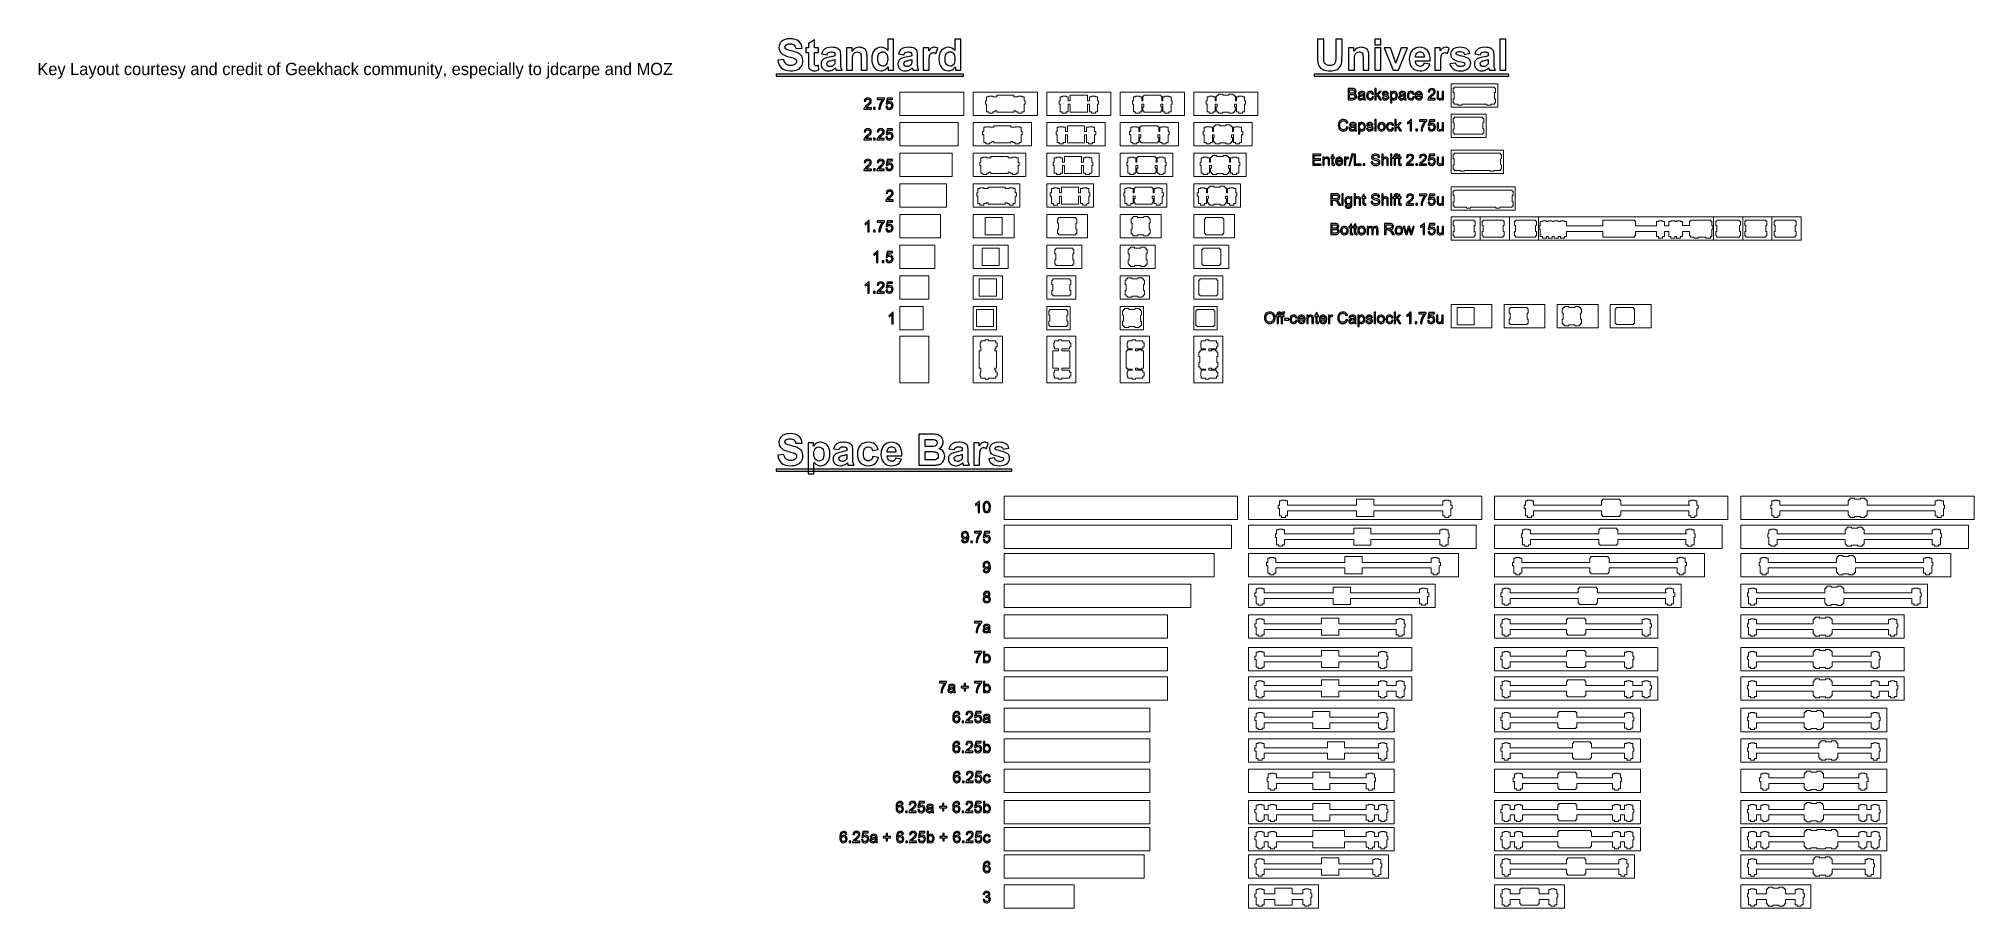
# Model space of a CAD drawing. Header units: millimetres. Extents: x -742 to 1487, y -1115 to 638.
# Drawn here: x -705 to 875, y -1115 to -406 of the extents above; entities that cross this region are included whole.
import ezdxf

# ---------------------------------------------------------------- set-up
doc = ezdxf.new("R2010")
doc.units = ezdxf.units.MM
doc.layers.add('Layer 1', color=7, linetype='CONTINUOUS')
doc.layers.add('text', color=4, linetype='CONTINUOUS', plot=False)

msp = doc.modelspace()

# ---------------------------------------------------------------- texts
at = {"layer": 'text', "linetype": 'ByBlock', "insert": (-706.221, -425.661), "char_height": 10, "width": 565.14507, "attachment_point": 1}
msp.add_mtext('{Key Layout courtesy and credit of Geekhack community, especially to jdcarpe and MOZ}', dxfattribs=at)

# ---------------------------------------------------------------- linework, layer by layer
at = {"layer": 'Layer 1', "color": 250, "lineweight": 9}
for points in [[(519.061, -570.4), (661.936, -570.4), (661.936, -551.35), (519.061, -551.35), (519.061, -570.4)], [(82.801, -798.298), (273.301, -798.298), (273.301, -779.248), (82.801, -779.248), (82.801, -798.298)], [(282.301, -798.298), (472.801, -798.298), (472.801, -779.248), (282.301, -779.248), (282.301, -798.298)], [(483.109, -798.298), (673.609, -798.298), (673.609, -779.248), (483.109, -779.248), (483.109, -798.298)], [(684.237, -798.298), (874.737, -798.298), (874.737, -779.248), (684.237, -779.248), (684.237, -798.298)], [(82.801, -821.848), (268.538, -821.848), (268.538, -802.798), (82.801, -802.798), (82.801, -821.848)], [(282.301, -821.848), (468.038, -821.848), (468.038, -802.798), (282.301, -802.798), (282.301, -821.848)], [(483.109, -821.848), (668.846, -821.848), (668.846, -802.798), (483.109, -802.798), (483.109, -821.848)], [(684.237, -821.848), (869.974, -821.848), (869.974, -802.798), (684.237, -802.798), (684.237, -821.848)], [(82.801, -845.043), (254.251, -845.043), (254.251, -825.993), (82.801, -825.993), (82.801, -845.043)], [(282.301, -845.043), (453.751, -845.043), (453.751, -825.993), (282.301, -825.993), (282.301, -845.043)], [(483.109, -845.043), (654.559, -845.043), (654.559, -825.993), (483.109, -825.993), (483.109, -845.043)], [(684.237, -845.043), (855.687, -845.043), (855.687, -825.993), (684.237, -825.993), (684.237, -845.043)], [(82.801, -870.023), (235.201, -870.023), (235.201, -850.973), (82.801, -850.973), (82.801, -870.023)], [(282.301, -870.023), (434.701, -870.023), (434.701, -850.973), (282.301, -850.973), (282.301, -870.023)], [(483.109, -870.023), (635.509, -870.023), (635.509, -850.973), (483.109, -850.973), (483.109, -870.023)], [(684.237, -870.023), (836.637, -870.023), (836.637, -850.973), (684.237, -850.973), (684.237, -870.023)], [(82.801, -895.159), (216.151, -895.159), (216.151, -876.109), (82.801, -876.109), (82.801, -895.159)], [(282.301, -895.159), (415.651, -895.159), (415.651, -876.109), (282.301, -876.109), (282.301, -895.159)], [(483.109, -895.159), (616.459, -895.159), (616.459, -876.109), (483.109, -876.109), (483.109, -895.159)], [(684.237, -895.159), (817.587, -895.159), (817.587, -876.109), (684.237, -876.109), (684.237, -895.159)], [(82.801, -921.605), (216.151, -921.605), (216.151, -902.555), (82.801, -902.555), (82.801, -921.605)], [(282.301, -921.605), (415.651, -921.605), (415.651, -902.555), (282.301, -902.555), (282.301, -921.605)], [(483.109, -921.605), (616.459, -921.605), (616.459, -902.555), (483.109, -902.555), (483.109, -921.605)], [(684.237, -921.605), (817.587, -921.605), (817.587, -902.555), (684.237, -902.555), (684.237, -921.605)], [(82.801, -945.605), (216.151, -945.605), (216.151, -926.555), (82.801, -926.555), (82.801, -945.605)], [(282.301, -945.605), (415.651, -945.605), (415.651, -926.555), (282.301, -926.555), (282.301, -945.605)], [(483.109, -945.605), (616.459, -945.605), (616.459, -926.555), (483.109, -926.555), (483.109, -945.605)], [(684.237, -945.605), (817.587, -945.605), (817.587, -926.555), (684.237, -926.555), (684.237, -945.605)], [(82.801, -971.364), (201.863, -971.364), (201.863, -952.314), (82.801, -952.314), (82.801, -971.364)], [(282.301, -971.364), (401.363, -971.364), (401.363, -952.314), (282.301, -952.314), (282.301, -971.364)], [(483.109, -971.364), (602.171, -971.364), (602.171, -952.314), (483.109, -952.314), (483.109, -971.364)], [(684.237, -971.364), (803.299, -971.364), (803.299, -952.314), (684.237, -952.314), (684.237, -971.364)], [(82.801, -996.259), (201.863, -996.259), (201.863, -977.209), (82.801, -977.209), (82.801, -996.259)], [(282.301, -996.259), (401.363, -996.259), (401.363, -977.209), (282.301, -977.209), (282.301, -996.259)], [(483.109, -996.259), (602.171, -996.259), (602.171, -977.209), (483.109, -977.209), (483.109, -996.259)], [(684.237, -996.259), (803.299, -996.259), (803.299, -977.209), (684.237, -977.209), (684.237, -996.259)], [(82.801, -1020.951), (201.863, -1020.951), (201.863, -1001.901), (82.801, -1001.901), (82.801, -1020.951)], [(282.301, -1020.951), (401.363, -1020.951), (401.363, -1001.901), (282.301, -1001.901), (282.301, -1020.951)], [(483.109, -1020.951), (602.171, -1020.951), (602.171, -1001.901), (483.109, -1001.901), (483.109, -1020.951)], [(684.237, -1020.951), (803.299, -1020.951), (803.299, -1001.901), (684.237, -1001.901), (684.237, -1020.951)], [(82.801, -1046.556), (201.863, -1046.556), (201.863, -1027.506), (82.801, -1027.506), (82.801, -1046.556)], [(282.301, -1046.556), (401.363, -1046.556), (401.363, -1027.506), (282.301, -1027.506), (282.301, -1046.556)], [(483.109, -1046.556), (602.171, -1046.556), (602.171, -1027.506), (483.109, -1027.506), (483.109, -1046.556)], [(684.237, -1046.556), (803.299, -1046.556), (803.299, -1027.506), (684.237, -1027.506), (684.237, -1046.556)], [(82.801, -1068.605), (201.863, -1068.605), (201.863, -1049.555), (82.801, -1049.555), (82.801, -1068.605)], [(282.301, -1068.605), (401.363, -1068.605), (401.363, -1049.555), (282.301, -1049.555), (282.301, -1068.605)], [(483.109, -1068.605), (602.171, -1068.605), (602.171, -1049.555), (483.109, -1049.555), (483.109, -1068.605)], [(684.237, -1068.605), (803.299, -1068.605), (803.299, -1049.555), (684.237, -1049.555), (684.237, -1068.605)], [(82.801, -1090.897), (197.101, -1090.897), (197.101, -1071.847), (82.801, -1071.847), (82.801, -1090.897)], [(282.301, -1090.897), (396.601, -1090.897), (396.601, -1071.847), (282.301, -1071.847), (282.301, -1090.897)], [(483.109, -1090.897), (597.409, -1090.897), (597.409, -1071.847), (483.109, -1071.847), (483.109, -1090.897)], [(684.237, -1090.897), (798.537, -1090.897), (798.537, -1071.847), (684.237, -1071.847), (684.237, -1090.897)], [(82.801, -1115.447), (139.951, -1115.447), (139.951, -1096.397), (82.801, -1096.397), (82.801, -1115.447)], [(282.301, -1115.447), (339.451, -1115.447), (339.451, -1096.397), (282.301, -1096.397), (282.301, -1115.447)], [(483.109, -1115.447), (540.259, -1115.447), (540.259, -1096.397), (483.109, -1096.397), (483.109, -1115.447)], [(684.237, -1115.447), (741.387, -1115.447), (741.387, -1096.397), (684.237, -1096.397), (684.237, -1115.447)]]:
    msp.add_lwpolyline(points, close=True, dxfattribs=at)
at = {"layer": 'Layer 1', "color": 250}
for points, knots in [([(-101.882, -423.523), (-101.882, -423.523), (-96.908, -423.029), (-96.908, -423.029), (-96.908, -423.029), (-96.608, -424.693), (-96.009, -425.91), (-95.097, -426.692), (-95.097, -426.692), (-94.186, -427.474), (-92.957, -427.862), (-91.411, -427.862), (-91.411, -427.862), (-89.776, -427.862), (-88.542, -427.515), (-87.713, -426.821), (-87.713, -426.821), (-86.884, -426.128), (-86.466, -425.316), (-86.466, -424.387), (-86.466, -424.387), (-86.466, -423.788), (-86.642, -423.282), (-86.989, -422.859), (-86.989, -422.859), (-87.336, -422.441), (-87.948, -422.077), (-88.818, -421.771), (-88.818, -421.771), (-89.412, -421.559), (-90.764, -421.195), (-92.881, -420.665), (-92.881, -420.665), (-95.603, -419.983), (-97.514, -419.148), (-98.613, -418.155), (-98.613, -418.155), (-100.16, -416.761), (-100.93, -415.062), (-100.93, -413.057), (-100.93, -413.057), (-100.93, -411.77), (-100.565, -410.558), (-99.842, -409.435), (-99.842, -409.435), (-99.113, -408.312), (-98.067, -407.46), (-96.697, -406.872), (-96.697, -406.872), (-95.327, -406.284), (-93.68, -405.99), (-91.74, -405.99), (-91.74, -405.99), (-88.583, -405.99), (-86.201, -406.69), (-84.608, -408.095), (-84.608, -408.095), (-83.009, -409.5), (-82.174, -411.37), (-82.092, -413.716), (-82.092, -413.716), (-82.092, -413.716), (-87.207, -413.892), (-87.207, -413.892), (-87.207, -413.892), (-87.424, -412.587), (-87.889, -411.652), (-88.6, -411.082), (-88.6, -411.082), (-89.312, -410.511), (-90.382, -410.223), (-91.805, -410.223), (-91.805, -410.223), (-93.275, -410.223), (-94.427, -410.529), (-95.256, -411.14), (-95.256, -411.14), (-95.791, -411.534), (-96.062, -412.058), (-96.062, -412.716), (-96.062, -412.716), (-96.062, -413.316), (-95.809, -413.827), (-95.303, -414.251), (-95.303, -414.251), (-94.662, -414.798), (-93.104, -415.362), (-90.629, -415.95), (-90.629, -415.95), (-88.154, -416.532), (-86.325, -417.144), (-85.143, -417.767), (-85.143, -417.767), (-83.955, -418.396), (-83.026, -419.248), (-82.356, -420.336), (-82.356, -420.336), (-81.686, -421.424), (-81.351, -422.764), (-81.351, -424.358), (-81.351, -424.358), (-81.351, -425.804), (-81.751, -427.162), (-82.556, -428.427), (-82.556, -428.427), (-83.362, -429.691), (-84.496, -430.631), (-85.966, -431.243), (-85.966, -431.243), (-87.436, -431.86), (-89.271, -432.166), (-91.464, -432.166), (-91.464, -432.166), (-94.656, -432.166), (-97.108, -431.431), (-98.819, -429.955), (-98.819, -429.955), (-100.53, -428.485), (-101.547, -426.339), (-101.882, -423.523)], [0, 0, 0, 0, 0.03225806, 0.03225806, 0.03225806, 0.03225806, 0.06451613, 0.06451613, 0.06451613, 0.06451613, 0.09677419, 0.09677419, 0.09677419, 0.09677419, 0.12903226, 0.12903226, 0.12903226, 0.12903226, 0.16129032, 0.16129032, 0.16129032, 0.16129032, 0.19354839, 0.19354839, 0.19354839, 0.19354839, 0.22580645, 0.22580645, 0.22580645, 0.22580645, 0.25806452, 0.25806452, 0.25806452, 0.25806452, 0.29032258, 0.29032258, 0.29032258, 0.29032258, 0.32258065, 0.32258065, 0.32258065, 0.32258065, 0.35483871, 0.35483871, 0.35483871, 0.35483871, 0.38709677, 0.38709677, 0.38709677, 0.38709677, 0.41935484, 0.41935484, 0.41935484, 0.41935484, 0.4516129, 0.4516129, 0.4516129, 0.4516129, 0.48387097, 0.48387097, 0.48387097, 0.48387097, 0.51612903, 0.51612903, 0.51612903, 0.51612903, 0.5483871, 0.5483871, 0.5483871, 0.5483871, 0.58064516, 0.58064516, 0.58064516, 0.58064516, 0.61290323, 0.61290323, 0.61290323, 0.61290323, 0.64516129, 0.64516129, 0.64516129, 0.64516129, 0.67741935, 0.67741935, 0.67741935, 0.67741935, 0.70967742, 0.70967742, 0.70967742, 0.70967742, 0.74193548, 0.74193548, 0.74193548, 0.74193548, 0.77419355, 0.77419355, 0.77419355, 0.77419355, 0.80645161, 0.80645161, 0.80645161, 0.80645161, 0.83870968, 0.83870968, 0.83870968, 0.83870968, 0.87096774, 0.87096774, 0.87096774, 0.87096774, 0.90322581, 0.90322581, 0.90322581, 0.90322581, 0.93548387, 0.93548387, 0.93548387, 0.93548387, 1, 1, 1, 1]), ([(-68.686, -413.398), (-68.686, -413.398), (-68.686, -417.243), (-68.686, -417.243), (-68.686, -417.243), (-68.686, -417.243), (-72.002, -417.243), (-72.002, -417.243), (-72.002, -417.243), (-72.002, -417.243), (-72.002, -424.658), (-72.002, -424.658), (-72.002, -424.658), (-72.002, -426.163), (-71.973, -427.039), (-71.908, -427.286), (-71.908, -427.286), (-71.843, -427.533), (-71.702, -427.739), (-71.473, -427.903), (-71.473, -427.903), (-71.25, -428.062), (-70.979, -428.144), (-70.656, -428.144), (-70.656, -428.144), (-70.203, -428.144), (-69.556, -427.991), (-68.704, -427.68), (-68.704, -427.68), (-68.704, -427.68), (-68.298, -431.443), (-68.298, -431.443), (-68.298, -431.443), (-69.421, -431.925), (-70.691, -432.166), (-72.114, -432.166), (-72.114, -432.166), (-72.984, -432.166), (-73.766, -432.019), (-74.466, -431.725), (-74.466, -431.725), (-75.165, -431.431), (-75.677, -431.049), (-76, -430.584), (-76, -430.584), (-76.33, -430.114), (-76.553, -429.485), (-76.682, -428.685), (-76.682, -428.685), (-76.782, -428.121), (-76.835, -426.98), (-76.835, -425.257), (-76.835, -425.257), (-76.835, -425.257), (-76.835, -417.243), (-76.835, -417.243), (-76.835, -417.243), (-76.835, -417.243), (-79.058, -417.243), (-79.058, -417.243), (-79.058, -417.243), (-79.058, -417.243), (-79.058, -413.398), (-79.058, -413.398), (-79.058, -413.398), (-79.058, -413.398), (-76.835, -413.398), (-76.835, -413.398), (-76.835, -413.398), (-76.835, -413.398), (-76.835, -409.765), (-76.835, -409.765), (-76.835, -409.765), (-76.835, -409.765), (-72.002, -406.907), (-72.002, -406.907), (-72.002, -406.907), (-72.002, -406.907), (-72.002, -413.398), (-72.002, -413.398), (-72.002, -413.398), (-72.002, -413.398), (-68.686, -413.398), (-68.686, -413.398)], [0, 0, 0, 0, 0.04545455, 0.04545455, 0.04545455, 0.04545455, 0.09090909, 0.09090909, 0.09090909, 0.09090909, 0.13636364, 0.13636364, 0.13636364, 0.13636364, 0.18181818, 0.18181818, 0.18181818, 0.18181818, 0.22727273, 0.22727273, 0.22727273, 0.22727273, 0.27272727, 0.27272727, 0.27272727, 0.27272727, 0.31818182, 0.31818182, 0.31818182, 0.31818182, 0.36363636, 0.36363636, 0.36363636, 0.36363636, 0.40909091, 0.40909091, 0.40909091, 0.40909091, 0.45454545, 0.45454545, 0.45454545, 0.45454545, 0.5, 0.5, 0.5, 0.5, 0.54545455, 0.54545455, 0.54545455, 0.54545455, 0.59090909, 0.59090909, 0.59090909, 0.59090909, 0.63636364, 0.63636364, 0.63636364, 0.63636364, 0.68181818, 0.68181818, 0.68181818, 0.68181818, 0.72727273, 0.72727273, 0.72727273, 0.72727273, 0.77272727, 0.77272727, 0.77272727, 0.77272727, 0.81818182, 0.81818182, 0.81818182, 0.81818182, 0.86363636, 0.86363636, 0.86363636, 0.86363636, 0.90909091, 0.90909091, 0.90909091, 0.90909091, 1, 1, 1, 1]), ([(-7.338, -431.707), (-7.338, -431.707), (-11.818, -431.707), (-11.818, -431.707), (-11.818, -431.707), (-11.818, -431.707), (-11.818, -429.02), (-11.818, -429.02), (-11.818, -429.02), (-12.565, -430.067), (-13.453, -430.849), (-14.47, -431.378), (-14.47, -431.378), (-15.487, -431.901), (-16.516, -432.166), (-17.551, -432.166), (-17.551, -432.166), (-19.662, -432.166), (-21.467, -431.319), (-22.972, -429.62), (-22.972, -429.62), (-24.471, -427.921), (-25.224, -425.557), (-25.224, -422.518), (-25.224, -422.518), (-25.224, -419.413), (-24.495, -417.049), (-23.031, -415.433), (-23.031, -415.433), (-21.567, -413.816), (-19.721, -413.01), (-17.486, -413.01), (-17.486, -413.01), (-15.44, -413.01), (-13.665, -413.863), (-12.171, -415.562), (-12.171, -415.562), (-12.171, -415.562), (-12.171, -406.449), (-12.171, -406.449), (-12.171, -406.449), (-12.171, -406.449), (-7.338, -406.449), (-7.338, -406.449), (-7.338, -406.449), (-7.338, -406.449), (-7.338, -431.707), (-7.338, -431.707)], [0, 0, 0, 0, 0.07692308, 0.07692308, 0.07692308, 0.07692308, 0.15384615, 0.15384615, 0.15384615, 0.15384615, 0.23076923, 0.23076923, 0.23076923, 0.23076923, 0.30769231, 0.30769231, 0.30769231, 0.30769231, 0.38461538, 0.38461538, 0.38461538, 0.38461538, 0.46153846, 0.46153846, 0.46153846, 0.46153846, 0.53846154, 0.53846154, 0.53846154, 0.53846154, 0.61538462, 0.61538462, 0.61538462, 0.61538462, 0.69230769, 0.69230769, 0.69230769, 0.69230769, 0.76923077, 0.76923077, 0.76923077, 0.76923077, 0.84615385, 0.84615385, 0.84615385, 0.84615385, 1, 1, 1, 1]), ([(47.56, -431.707), (47.56, -431.707), (43.08, -431.707), (43.08, -431.707), (43.08, -431.707), (43.08, -431.707), (43.08, -429.02), (43.08, -429.02), (43.08, -429.02), (42.333, -430.067), (41.445, -430.849), (40.428, -431.378), (40.428, -431.378), (39.411, -431.901), (38.382, -432.166), (37.347, -432.166), (37.347, -432.166), (35.236, -432.166), (33.431, -431.319), (31.926, -429.62), (31.926, -429.62), (30.427, -427.921), (29.674, -425.557), (29.674, -422.518), (29.674, -422.518), (29.674, -419.413), (30.403, -417.049), (31.867, -415.433), (31.867, -415.433), (33.331, -413.816), (35.177, -413.01), (37.412, -413.01), (37.412, -413.01), (39.458, -413.01), (41.233, -413.863), (42.727, -415.562), (42.727, -415.562), (42.727, -415.562), (42.727, -406.449), (42.727, -406.449), (42.727, -406.449), (42.727, -406.449), (47.56, -406.449), (47.56, -406.449), (47.56, -406.449), (47.56, -406.449), (47.56, -431.707), (47.56, -431.707)], [0, 0, 0, 0, 0.07692308, 0.07692308, 0.07692308, 0.07692308, 0.15384615, 0.15384615, 0.15384615, 0.15384615, 0.23076923, 0.23076923, 0.23076923, 0.23076923, 0.30769231, 0.30769231, 0.30769231, 0.30769231, 0.38461538, 0.38461538, 0.38461538, 0.38461538, 0.46153846, 0.46153846, 0.46153846, 0.46153846, 0.53846154, 0.53846154, 0.53846154, 0.53846154, 0.61538462, 0.61538462, 0.61538462, 0.61538462, 0.69230769, 0.69230769, 0.69230769, 0.69230769, 0.76923077, 0.76923077, 0.76923077, 0.76923077, 0.84615385, 0.84615385, 0.84615385, 0.84615385, 1, 1, 1, 1]), ([(338.582, -406.449), (338.582, -406.449), (343.697, -406.449), (343.697, -406.449), (343.697, -406.449), (343.697, -406.449), (343.697, -420.136), (343.697, -420.136), (343.697, -420.136), (343.697, -422.312), (343.762, -423.717), (343.886, -424.358), (343.886, -424.358), (344.103, -425.393), (344.615, -426.228), (345.426, -426.851), (345.426, -426.851), (346.243, -427.48), (347.355, -427.792), (348.766, -427.792), (348.766, -427.792), (350.194, -427.792), (351.276, -427.498), (352.005, -426.904), (352.005, -426.904), (352.734, -426.31), (353.169, -425.587), (353.316, -424.722), (353.316, -424.722), (353.463, -423.858), (353.54, -422.429), (353.54, -420.43), (353.54, -420.43), (353.54, -420.43), (353.54, -406.449), (353.54, -406.449), (353.54, -406.449), (353.54, -406.449), (358.655, -406.449), (358.655, -406.449), (358.655, -406.449), (358.655, -406.449), (358.655, -419.731), (358.655, -419.731), (358.655, -419.731), (358.655, -422.764), (358.52, -424.911), (358.244, -426.163), (358.244, -426.163), (357.967, -427.415), (357.462, -428.474), (356.721, -429.338), (356.721, -429.338), (355.986, -430.202), (354.998, -430.884), (353.763, -431.396), (353.763, -431.396), (352.523, -431.907), (350.912, -432.166), (348.918, -432.166), (348.918, -432.166), (346.514, -432.166), (344.691, -431.89), (343.45, -431.331), (343.45, -431.331), (342.21, -430.772), (341.228, -430.049), (340.505, -429.156), (340.505, -429.156), (339.782, -428.262), (339.311, -427.333), (339.082, -426.351), (339.082, -426.351), (338.747, -424.905), (338.582, -422.764), (338.582, -419.936), (338.582, -419.936), (338.582, -419.936), (338.582, -406.449), (338.582, -406.449)], [0, 0, 0, 0, 0.04761905, 0.04761905, 0.04761905, 0.04761905, 0.0952381, 0.0952381, 0.0952381, 0.0952381, 0.14285714, 0.14285714, 0.14285714, 0.14285714, 0.19047619, 0.19047619, 0.19047619, 0.19047619, 0.23809524, 0.23809524, 0.23809524, 0.23809524, 0.28571429, 0.28571429, 0.28571429, 0.28571429, 0.33333333, 0.33333333, 0.33333333, 0.33333333, 0.38095238, 0.38095238, 0.38095238, 0.38095238, 0.42857143, 0.42857143, 0.42857143, 0.42857143, 0.47619048, 0.47619048, 0.47619048, 0.47619048, 0.52380952, 0.52380952, 0.52380952, 0.52380952, 0.57142857, 0.57142857, 0.57142857, 0.57142857, 0.61904762, 0.61904762, 0.61904762, 0.61904762, 0.66666667, 0.66666667, 0.66666667, 0.66666667, 0.71428571, 0.71428571, 0.71428571, 0.71428571, 0.76190476, 0.76190476, 0.76190476, 0.76190476, 0.80952381, 0.80952381, 0.80952381, 0.80952381, 0.85714286, 0.85714286, 0.85714286, 0.85714286, 0.9047619, 0.9047619, 0.9047619, 0.9047619, 1, 1, 1, 1]), ([(385.572, -410.929), (385.572, -410.929), (385.572, -406.449), (385.572, -406.449), (385.572, -406.449), (385.572, -406.449), (390.405, -406.449), (390.405, -406.449), (390.405, -406.449), (390.405, -406.449), (390.405, -410.929), (390.405, -410.929), (390.405, -410.929), (390.405, -410.929), (385.572, -410.929), (385.572, -410.929)], [0, 0, 0, 0, 0.2, 0.2, 0.2, 0.2, 0.4, 0.4, 0.4, 0.4, 0.6, 0.6, 0.6, 0.6, 1, 1, 1, 1]), ([(487.583, -431.707), (487.583, -431.707), (487.583, -406.449), (487.583, -406.449), (487.583, -406.449), (487.583, -406.449), (492.416, -406.449), (492.416, -406.449), (492.416, -406.449), (492.416, -406.449), (492.416, -431.707), (492.416, -431.707), (492.416, -431.707), (492.416, -431.707), (487.583, -431.707), (487.583, -431.707)], [0, 0, 0, 0, 0.2, 0.2, 0.2, 0.2, 0.4, 0.4, 0.4, 0.4, 0.6, 0.6, 0.6, 0.6, 1, 1, 1, 1]), ([(-61.701, -419.043), (-61.701, -419.043), (-66.076, -418.267), (-66.076, -418.267), (-66.076, -418.267), (-65.582, -416.479), (-64.729, -415.156), (-63.524, -414.298), (-63.524, -414.298), (-62.318, -413.439), (-60.525, -413.01), (-58.15, -413.01), (-58.15, -413.01), (-55.992, -413.01), (-54.381, -413.263), (-53.323, -413.775), (-53.323, -413.775), (-52.27, -414.286), (-51.524, -414.933), (-51.094, -415.721), (-51.094, -415.721), (-50.665, -416.509), (-50.448, -417.949), (-50.448, -420.054), (-50.448, -420.054), (-50.448, -420.054), (-50.518, -425.698), (-50.518, -425.698), (-50.518, -425.698), (-50.518, -427.304), (-50.442, -428.491), (-50.289, -429.256), (-50.289, -429.256), (-50.136, -430.02), (-49.848, -430.837), (-49.424, -431.707), (-49.424, -431.707), (-49.424, -431.707), (-54.222, -431.707), (-54.222, -431.707), (-54.222, -431.707), (-54.346, -431.39), (-54.504, -430.919), (-54.687, -430.296), (-54.687, -430.296), (-54.763, -430.008), (-54.822, -429.82), (-54.857, -429.732), (-54.857, -429.732), (-55.68, -430.543), (-56.562, -431.149), (-57.503, -431.554), (-57.503, -431.554), (-58.444, -431.96), (-59.443, -432.166), (-60.508, -432.166), (-60.508, -432.166), (-62.383, -432.166), (-63.865, -431.654), (-64.947, -430.631), (-64.947, -430.631), (-66.029, -429.614), (-66.569, -428.321), (-66.569, -426.757), (-66.569, -426.757), (-66.569, -425.728), (-66.323, -424.805), (-65.829, -423.993), (-65.829, -423.993), (-65.335, -423.188), (-64.647, -422.565), (-63.753, -422.135), (-63.753, -422.135), (-62.865, -421.706), (-61.584, -421.33), (-59.908, -421.006), (-59.908, -421.006), (-57.65, -420.583), (-56.08, -420.183), (-55.21, -419.819), (-55.21, -419.819), (-55.21, -419.819), (-55.21, -419.331), (-55.21, -419.331), (-55.21, -419.331), (-55.21, -418.39), (-55.439, -417.72), (-55.898, -417.314), (-55.898, -417.314), (-56.362, -416.914), (-57.233, -416.714), (-58.508, -416.714), (-58.508, -416.714), (-59.373, -416.714), (-60.043, -416.885), (-60.525, -417.232), (-60.525, -417.232), (-61.013, -417.573), (-61.401, -418.178), (-61.701, -419.043)], [0, 0, 0, 0, 0.03846154, 0.03846154, 0.03846154, 0.03846154, 0.07692308, 0.07692308, 0.07692308, 0.07692308, 0.11538462, 0.11538462, 0.11538462, 0.11538462, 0.15384615, 0.15384615, 0.15384615, 0.15384615, 0.19230769, 0.19230769, 0.19230769, 0.19230769, 0.23076923, 0.23076923, 0.23076923, 0.23076923, 0.26923077, 0.26923077, 0.26923077, 0.26923077, 0.30769231, 0.30769231, 0.30769231, 0.30769231, 0.34615385, 0.34615385, 0.34615385, 0.34615385, 0.38461538, 0.38461538, 0.38461538, 0.38461538, 0.42307692, 0.42307692, 0.42307692, 0.42307692, 0.46153846, 0.46153846, 0.46153846, 0.46153846, 0.5, 0.5, 0.5, 0.5, 0.53846154, 0.53846154, 0.53846154, 0.53846154, 0.57692308, 0.57692308, 0.57692308, 0.57692308, 0.61538462, 0.61538462, 0.61538462, 0.61538462, 0.65384615, 0.65384615, 0.65384615, 0.65384615, 0.69230769, 0.69230769, 0.69230769, 0.69230769, 0.73076923, 0.73076923, 0.73076923, 0.73076923, 0.76923077, 0.76923077, 0.76923077, 0.76923077, 0.80769231, 0.80769231, 0.80769231, 0.80769231, 0.84615385, 0.84615385, 0.84615385, 0.84615385, 0.88461538, 0.88461538, 0.88461538, 0.88461538, 0.92307692, 0.92307692, 0.92307692, 0.92307692, 1, 1, 1, 1]), ([(-55.21, -422.958), (-55.827, -423.164), (-56.809, -423.411), (-58.156, -423.699), (-58.156, -423.699), (-59.496, -423.987), (-60.378, -424.27), (-60.79, -424.54), (-60.79, -424.54), (-61.419, -424.993), (-61.736, -425.557), (-61.736, -426.245), (-61.736, -426.245), (-61.736, -426.927), (-61.484, -427.509), (-60.978, -428.003), (-60.978, -428.003), (-60.472, -428.497), (-59.831, -428.744), (-59.049, -428.744), (-59.049, -428.744), (-58.179, -428.744), (-57.344, -428.456), (-56.551, -427.886), (-56.551, -427.886), (-55.969, -427.445), (-55.58, -426.915), (-55.398, -426.28), (-55.398, -426.28), (-55.275, -425.869), (-55.21, -425.081), (-55.21, -423.923), (-55.21, -423.923), (-55.21, -423.923), (-55.21, -422.958), (-55.21, -422.958)], [0, 0, 0, 0, 0.1, 0.1, 0.1, 0.1, 0.2, 0.2, 0.2, 0.2, 0.3, 0.3, 0.3, 0.3, 0.4, 0.4, 0.4, 0.4, 0.5, 0.5, 0.5, 0.5, 0.6, 0.6, 0.6, 0.6, 0.7, 0.7, 0.7, 0.7, 0.8, 0.8, 0.8, 0.8, 1, 1, 1, 1]), ([(-29.028, -431.707), (-29.028, -431.707), (-33.861, -431.707), (-33.861, -431.707), (-33.861, -431.707), (-33.861, -431.707), (-33.861, -422.376), (-33.861, -422.376), (-33.861, -422.376), (-33.861, -420.401), (-33.967, -419.125), (-34.173, -418.549), (-34.173, -418.549), (-34.384, -417.967), (-34.72, -417.52), (-35.19, -417.196), (-35.19, -417.196), (-35.66, -416.873), (-36.225, -416.714), (-36.883, -416.714), (-36.883, -416.714), (-37.73, -416.714), (-38.488, -416.944), (-39.159, -417.402), (-39.159, -417.402), (-39.835, -417.861), (-40.293, -418.472), (-40.54, -419.225), (-40.54, -419.225), (-40.793, -419.983), (-40.917, -421.383), (-40.917, -423.429), (-40.917, -423.429), (-40.917, -423.429), (-40.917, -431.707), (-40.917, -431.707), (-40.917, -431.707), (-40.917, -431.707), (-45.75, -431.707), (-45.75, -431.707), (-45.75, -431.707), (-45.75, -431.707), (-45.75, -413.398), (-45.75, -413.398), (-45.75, -413.398), (-45.75, -413.398), (-41.269, -413.398), (-41.269, -413.398), (-41.269, -413.398), (-41.269, -413.398), (-41.269, -416.085), (-41.269, -416.085), (-41.269, -416.085), (-39.664, -414.033), (-37.648, -413.01), (-35.208, -413.01), (-35.208, -413.01), (-34.137, -413.01), (-33.156, -413.204), (-32.268, -413.586), (-32.268, -413.586), (-31.374, -413.974), (-30.704, -414.462), (-30.251, -415.056), (-30.251, -415.056), (-29.792, -415.656), (-29.475, -416.332), (-29.299, -417.091), (-29.299, -417.091), (-29.116, -417.849), (-29.028, -418.931), (-29.028, -420.342), (-29.028, -420.342), (-29.028, -420.342), (-29.028, -431.707), (-29.028, -431.707)], [0, 0, 0, 0, 0.05, 0.05, 0.05, 0.05, 0.1, 0.1, 0.1, 0.1, 0.15, 0.15, 0.15, 0.15, 0.2, 0.2, 0.2, 0.2, 0.25, 0.25, 0.25, 0.25, 0.3, 0.3, 0.3, 0.3, 0.35, 0.35, 0.35, 0.35, 0.4, 0.4, 0.4, 0.4, 0.45, 0.45, 0.45, 0.45, 0.5, 0.5, 0.5, 0.5, 0.55, 0.55, 0.55, 0.55, 0.6, 0.6, 0.6, 0.6, 0.65, 0.65, 0.65, 0.65, 0.7, 0.7, 0.7, 0.7, 0.75, 0.75, 0.75, 0.75, 0.8, 0.8, 0.8, 0.8, 0.85, 0.85, 0.85, 0.85, 0.9, 0.9, 0.9, 0.9, 1, 1, 1, 1]), ([(-20.25, -422.2), (-20.25, -424.158), (-19.979, -425.575), (-19.444, -426.451), (-19.444, -426.451), (-18.662, -427.721), (-17.575, -428.356), (-16.175, -428.356), (-16.175, -428.356), (-15.064, -428.356), (-14.117, -427.88), (-13.341, -426.927), (-13.341, -426.927), (-12.559, -425.975), (-12.171, -424.558), (-12.171, -422.664), (-12.171, -422.664), (-12.171, -420.554), (-12.548, -419.037), (-13.306, -418.108), (-13.306, -418.108), (-14.064, -417.179), (-15.029, -416.714), (-16.211, -416.714), (-16.211, -416.714), (-17.357, -416.714), (-18.315, -417.173), (-19.092, -418.09), (-19.092, -418.09), (-19.862, -419.007), (-20.25, -420.377), (-20.25, -422.2)], [0, 0, 0, 0, 0.11111111, 0.11111111, 0.11111111, 0.11111111, 0.22222222, 0.22222222, 0.22222222, 0.22222222, 0.33333333, 0.33333333, 0.33333333, 0.33333333, 0.44444444, 0.44444444, 0.44444444, 0.44444444, 0.55555556, 0.55555556, 0.55555556, 0.55555556, 0.66666667, 0.66666667, 0.66666667, 0.66666667, 0.77777778, 0.77777778, 0.77777778, 0.77777778, 1, 1, 1, 1]), ([(1.017, -419.043), (1.017, -419.043), (-3.358, -418.267), (-3.358, -418.267), (-3.358, -418.267), (-2.864, -416.479), (-2.011, -415.156), (-0.806, -414.298), (-0.806, -414.298), (0.399, -413.439), (2.193, -413.01), (4.568, -413.01), (4.568, -413.01), (6.726, -413.01), (8.337, -413.263), (9.395, -413.775), (9.395, -413.775), (10.448, -414.286), (11.194, -414.933), (11.624, -415.721), (11.624, -415.721), (12.053, -416.509), (12.27, -417.949), (12.27, -420.054), (12.27, -420.054), (12.27, -420.054), (12.2, -425.698), (12.2, -425.698), (12.2, -425.698), (12.2, -427.304), (12.276, -428.491), (12.429, -429.256), (12.429, -429.256), (12.582, -430.02), (12.87, -430.837), (13.293, -431.707), (13.293, -431.707), (13.293, -431.707), (8.496, -431.707), (8.496, -431.707), (8.496, -431.707), (8.372, -431.39), (8.213, -430.919), (8.031, -430.296), (8.031, -430.296), (7.955, -430.008), (7.896, -429.82), (7.861, -429.732), (7.861, -429.732), (7.037, -430.543), (6.156, -431.149), (5.215, -431.554), (5.215, -431.554), (4.274, -431.96), (3.275, -432.166), (2.21, -432.166), (2.21, -432.166), (0.335, -432.166), (-1.147, -431.654), (-2.229, -430.631), (-2.229, -430.631), (-3.311, -429.614), (-3.852, -428.321), (-3.852, -426.757), (-3.852, -426.757), (-3.852, -425.728), (-3.605, -424.805), (-3.111, -423.993), (-3.111, -423.993), (-2.617, -423.188), (-1.929, -422.565), (-1.035, -422.135), (-1.035, -422.135), (-0.147, -421.706), (1.134, -421.33), (2.81, -421.006), (2.81, -421.006), (5.068, -420.583), (6.638, -420.183), (7.508, -419.819), (7.508, -419.819), (7.508, -419.819), (7.508, -419.331), (7.508, -419.331), (7.508, -419.331), (7.508, -418.39), (7.279, -417.72), (6.82, -417.314), (6.82, -417.314), (6.355, -416.914), (5.485, -416.714), (4.209, -416.714), (4.209, -416.714), (3.345, -416.714), (2.675, -416.885), (2.193, -417.232), (2.193, -417.232), (1.705, -417.573), (1.317, -418.178), (1.017, -419.043)], [0, 0, 0, 0, 0.03846154, 0.03846154, 0.03846154, 0.03846154, 0.07692308, 0.07692308, 0.07692308, 0.07692308, 0.11538462, 0.11538462, 0.11538462, 0.11538462, 0.15384615, 0.15384615, 0.15384615, 0.15384615, 0.19230769, 0.19230769, 0.19230769, 0.19230769, 0.23076923, 0.23076923, 0.23076923, 0.23076923, 0.26923077, 0.26923077, 0.26923077, 0.26923077, 0.30769231, 0.30769231, 0.30769231, 0.30769231, 0.34615385, 0.34615385, 0.34615385, 0.34615385, 0.38461538, 0.38461538, 0.38461538, 0.38461538, 0.42307692, 0.42307692, 0.42307692, 0.42307692, 0.46153846, 0.46153846, 0.46153846, 0.46153846, 0.5, 0.5, 0.5, 0.5, 0.53846154, 0.53846154, 0.53846154, 0.53846154, 0.57692308, 0.57692308, 0.57692308, 0.57692308, 0.61538462, 0.61538462, 0.61538462, 0.61538462, 0.65384615, 0.65384615, 0.65384615, 0.65384615, 0.69230769, 0.69230769, 0.69230769, 0.69230769, 0.73076923, 0.73076923, 0.73076923, 0.73076923, 0.76923077, 0.76923077, 0.76923077, 0.76923077, 0.80769231, 0.80769231, 0.80769231, 0.80769231, 0.84615385, 0.84615385, 0.84615385, 0.84615385, 0.88461538, 0.88461538, 0.88461538, 0.88461538, 0.92307692, 0.92307692, 0.92307692, 0.92307692, 1, 1, 1, 1]), ([(7.508, -422.958), (6.891, -423.164), (5.909, -423.411), (4.562, -423.699), (4.562, -423.699), (3.222, -423.987), (2.34, -424.27), (1.928, -424.54), (1.928, -424.54), (1.299, -424.993), (0.981, -425.557), (0.981, -426.245), (0.981, -426.245), (0.981, -426.927), (1.234, -427.509), (1.74, -428.003), (1.74, -428.003), (2.246, -428.497), (2.886, -428.744), (3.668, -428.744), (3.668, -428.744), (4.539, -428.744), (5.374, -428.456), (6.167, -427.886), (6.167, -427.886), (6.749, -427.445), (7.137, -426.915), (7.32, -426.28), (7.32, -426.28), (7.443, -425.869), (7.508, -425.081), (7.508, -423.923), (7.508, -423.923), (7.508, -423.923), (7.508, -422.958), (7.508, -422.958)], [0, 0, 0, 0, 0.1, 0.1, 0.1, 0.1, 0.2, 0.2, 0.2, 0.2, 0.3, 0.3, 0.3, 0.3, 0.4, 0.4, 0.4, 0.4, 0.5, 0.5, 0.5, 0.5, 0.6, 0.6, 0.6, 0.6, 0.7, 0.7, 0.7, 0.7, 0.8, 0.8, 0.8, 0.8, 1, 1, 1, 1]), ([(21.66, -431.707), (21.66, -431.707), (16.827, -431.707), (16.827, -431.707), (16.827, -431.707), (16.827, -431.707), (16.827, -413.398), (16.827, -413.398), (16.827, -413.398), (16.827, -413.398), (21.307, -413.398), (21.307, -413.398), (21.307, -413.398), (21.307, -413.398), (21.307, -415.997), (21.307, -415.997), (21.307, -415.997), (22.078, -414.768), (22.771, -413.963), (23.389, -413.58), (23.389, -413.58), (24.006, -413.198), (24.706, -413.01), (25.488, -413.01), (25.488, -413.01), (26.593, -413.01), (27.657, -413.316), (28.68, -413.922), (28.68, -413.922), (28.68, -413.922), (27.181, -418.143), (27.181, -418.143), (27.181, -418.143), (26.364, -417.614), (25.605, -417.349), (24.906, -417.349), (24.906, -417.349), (24.224, -417.349), (23.647, -417.537), (23.177, -417.908), (23.177, -417.908), (22.707, -418.284), (22.336, -418.954), (22.066, -419.93), (22.066, -419.93), (21.795, -420.906), (21.66, -422.953), (21.66, -426.063), (21.66, -426.063), (21.66, -426.063), (21.66, -431.707), (21.66, -431.707)], [0, 0, 0, 0, 0.07142857, 0.07142857, 0.07142857, 0.07142857, 0.14285714, 0.14285714, 0.14285714, 0.14285714, 0.21428571, 0.21428571, 0.21428571, 0.21428571, 0.28571429, 0.28571429, 0.28571429, 0.28571429, 0.35714286, 0.35714286, 0.35714286, 0.35714286, 0.42857143, 0.42857143, 0.42857143, 0.42857143, 0.5, 0.5, 0.5, 0.5, 0.57142857, 0.57142857, 0.57142857, 0.57142857, 0.64285714, 0.64285714, 0.64285714, 0.64285714, 0.71428571, 0.71428571, 0.71428571, 0.71428571, 0.78571429, 0.78571429, 0.78571429, 0.78571429, 0.85714286, 0.85714286, 0.85714286, 0.85714286, 1, 1, 1, 1]), ([(34.648, -422.2), (34.648, -424.158), (34.919, -425.575), (35.454, -426.451), (35.454, -426.451), (36.236, -427.721), (37.323, -428.356), (38.723, -428.356), (38.723, -428.356), (39.834, -428.356), (40.781, -427.88), (41.557, -426.927), (41.557, -426.927), (42.339, -425.975), (42.727, -424.558), (42.727, -422.664), (42.727, -422.664), (42.727, -420.554), (42.35, -419.037), (41.592, -418.108), (41.592, -418.108), (40.834, -417.179), (39.869, -416.714), (38.687, -416.714), (38.687, -416.714), (37.541, -416.714), (36.583, -417.173), (35.806, -418.09), (35.806, -418.09), (35.036, -419.007), (34.648, -420.377), (34.648, -422.2)], [0, 0, 0, 0, 0.11111111, 0.11111111, 0.11111111, 0.11111111, 0.22222222, 0.22222222, 0.22222222, 0.22222222, 0.33333333, 0.33333333, 0.33333333, 0.33333333, 0.44444444, 0.44444444, 0.44444444, 0.44444444, 0.55555556, 0.55555556, 0.55555556, 0.55555556, 0.66666667, 0.66666667, 0.66666667, 0.66666667, 0.77777778, 0.77777778, 0.77777778, 0.77777778, 1, 1, 1, 1]), ([(380.674, -431.707), (380.674, -431.707), (375.841, -431.707), (375.841, -431.707), (375.841, -431.707), (375.841, -431.707), (375.841, -422.376), (375.841, -422.376), (375.841, -422.376), (375.841, -420.401), (375.735, -419.125), (375.53, -418.549), (375.53, -418.549), (375.318, -417.967), (374.983, -417.52), (374.512, -417.196), (374.512, -417.196), (374.042, -416.873), (373.478, -416.714), (372.819, -416.714), (372.819, -416.714), (371.972, -416.714), (371.214, -416.944), (370.544, -417.402), (370.544, -417.402), (369.868, -417.861), (369.409, -418.472), (369.162, -419.225), (369.162, -419.225), (368.909, -419.983), (368.786, -421.383), (368.786, -423.429), (368.786, -423.429), (368.786, -423.429), (368.786, -431.707), (368.786, -431.707), (368.786, -431.707), (368.786, -431.707), (363.953, -431.707), (363.953, -431.707), (363.953, -431.707), (363.953, -431.707), (363.953, -413.398), (363.953, -413.398), (363.953, -413.398), (363.953, -413.398), (368.433, -413.398), (368.433, -413.398), (368.433, -413.398), (368.433, -413.398), (368.433, -416.085), (368.433, -416.085), (368.433, -416.085), (370.038, -414.033), (372.055, -413.01), (374.495, -413.01), (374.495, -413.01), (375.565, -413.01), (376.547, -413.204), (377.435, -413.586), (377.435, -413.586), (378.328, -413.974), (378.999, -414.462), (379.451, -415.056), (379.451, -415.056), (379.91, -415.656), (380.227, -416.332), (380.404, -417.091), (380.404, -417.091), (380.586, -417.849), (380.674, -418.931), (380.674, -420.342), (380.674, -420.342), (380.674, -420.342), (380.674, -431.707), (380.674, -431.707)], [0, 0, 0, 0, 0.05, 0.05, 0.05, 0.05, 0.1, 0.1, 0.1, 0.1, 0.15, 0.15, 0.15, 0.15, 0.2, 0.2, 0.2, 0.2, 0.25, 0.25, 0.25, 0.25, 0.3, 0.3, 0.3, 0.3, 0.35, 0.35, 0.35, 0.35, 0.4, 0.4, 0.4, 0.4, 0.45, 0.45, 0.45, 0.45, 0.5, 0.5, 0.5, 0.5, 0.55, 0.55, 0.55, 0.55, 0.6, 0.6, 0.6, 0.6, 0.65, 0.65, 0.65, 0.65, 0.7, 0.7, 0.7, 0.7, 0.75, 0.75, 0.75, 0.75, 0.8, 0.8, 0.8, 0.8, 0.85, 0.85, 0.85, 0.85, 0.9, 0.9, 0.9, 0.9, 1, 1, 1, 1]), ([(385.572, -431.707), (385.572, -431.707), (385.572, -413.398), (385.572, -413.398), (385.572, -413.398), (385.572, -413.398), (390.405, -413.398), (390.405, -413.398), (390.405, -413.398), (390.405, -413.398), (390.405, -431.707), (390.405, -431.707), (390.405, -431.707), (390.405, -431.707), (385.572, -431.707), (385.572, -431.707)], [0, 0, 0, 0, 0.2, 0.2, 0.2, 0.2, 0.4, 0.4, 0.4, 0.4, 0.6, 0.6, 0.6, 0.6, 1, 1, 1, 1]), ([(400.406, -431.707), (400.406, -431.707), (393.027, -413.398), (393.027, -413.398), (393.027, -413.398), (393.027, -413.398), (398.107, -413.398), (398.107, -413.398), (398.107, -413.398), (398.107, -413.398), (401.553, -422.741), (401.553, -422.741), (401.553, -422.741), (401.553, -422.741), (402.552, -425.863), (402.552, -425.863), (402.552, -425.863), (402.817, -425.069), (402.987, -424.546), (403.052, -424.293), (403.052, -424.293), (403.217, -423.776), (403.387, -423.258), (403.575, -422.741), (403.575, -422.741), (403.575, -422.741), (407.068, -413.398), (407.068, -413.398), (407.068, -413.398), (407.068, -413.398), (412.042, -413.398), (412.042, -413.398), (412.042, -413.398), (412.042, -413.398), (404.769, -431.707), (404.769, -431.707), (404.769, -431.707), (404.769, -431.707), (400.406, -431.707), (400.406, -431.707)], [0, 0, 0, 0, 0.09090909, 0.09090909, 0.09090909, 0.09090909, 0.18181818, 0.18181818, 0.18181818, 0.18181818, 0.27272727, 0.27272727, 0.27272727, 0.27272727, 0.36363636, 0.36363636, 0.36363636, 0.36363636, 0.45454545, 0.45454545, 0.45454545, 0.45454545, 0.54545455, 0.54545455, 0.54545455, 0.54545455, 0.63636364, 0.63636364, 0.63636364, 0.63636364, 0.72727273, 0.72727273, 0.72727273, 0.72727273, 0.81818182, 0.81818182, 0.81818182, 0.81818182, 1, 1, 1, 1]), ([(425.577, -425.922), (425.577, -425.922), (430.41, -426.733), (430.41, -426.733), (430.41, -426.733), (429.793, -428.503), (428.811, -429.849), (427.476, -430.778), (427.476, -430.778), (426.136, -431.701), (424.46, -432.166), (422.455, -432.166), (422.455, -432.166), (419.274, -432.166), (416.916, -431.125), (415.393, -429.044), (415.393, -429.044), (414.188, -427.374), (413.583, -425.269), (413.583, -422.723), (413.583, -422.723), (413.583, -419.689), (414.376, -417.308), (415.958, -415.591), (415.958, -415.591), (417.54, -413.869), (419.544, -413.01), (421.967, -413.01), (421.967, -413.01), (424.683, -413.01), (426.829, -413.91), (428.405, -415.709), (428.405, -415.709), (429.975, -417.508), (430.727, -420.266), (430.657, -423.982), (430.657, -423.982), (430.657, -423.982), (418.557, -423.982), (418.557, -423.982), (418.557, -423.982), (418.592, -425.416), (418.98, -426.533), (419.727, -427.333), (419.727, -427.333), (420.468, -428.133), (421.397, -428.532), (422.502, -428.532), (422.502, -428.532), (423.26, -428.532), (423.895, -428.327), (424.407, -427.915), (424.407, -427.915), (424.924, -427.503), (425.312, -426.839), (425.577, -425.922)], [0, 0, 0, 0, 0.06666667, 0.06666667, 0.06666667, 0.06666667, 0.13333333, 0.13333333, 0.13333333, 0.13333333, 0.2, 0.2, 0.2, 0.2, 0.26666667, 0.26666667, 0.26666667, 0.26666667, 0.33333333, 0.33333333, 0.33333333, 0.33333333, 0.4, 0.4, 0.4, 0.4, 0.46666667, 0.46666667, 0.46666667, 0.46666667, 0.53333333, 0.53333333, 0.53333333, 0.53333333, 0.6, 0.6, 0.6, 0.6, 0.66666667, 0.66666667, 0.66666667, 0.66666667, 0.73333333, 0.73333333, 0.73333333, 0.73333333, 0.8, 0.8, 0.8, 0.8, 0.86666667, 0.86666667, 0.86666667, 0.86666667, 1, 1, 1, 1]), ([(425.859, -421.018), (425.824, -419.613), (425.465, -418.543), (424.777, -417.814), (424.777, -417.814), (424.089, -417.079), (423.255, -416.714), (422.267, -416.714), (422.267, -416.714), (421.214, -416.714), (420.344, -417.102), (419.656, -417.873), (419.656, -417.873), (418.968, -418.643), (418.633, -419.695), (418.645, -421.018), (418.645, -421.018), (418.645, -421.018), (425.859, -421.018), (425.859, -421.018)], [0, 0, 0, 0, 0.16666667, 0.16666667, 0.16666667, 0.16666667, 0.33333333, 0.33333333, 0.33333333, 0.33333333, 0.5, 0.5, 0.5, 0.5, 0.66666667, 0.66666667, 0.66666667, 0.66666667, 1, 1, 1, 1]), ([(439.235, -431.707), (439.235, -431.707), (434.402, -431.707), (434.402, -431.707), (434.402, -431.707), (434.402, -431.707), (434.402, -413.398), (434.402, -413.398), (434.402, -413.398), (434.402, -413.398), (438.883, -413.398), (438.883, -413.398), (438.883, -413.398), (438.883, -413.398), (438.883, -415.997), (438.883, -415.997), (438.883, -415.997), (439.653, -414.768), (440.347, -413.963), (440.964, -413.58), (440.964, -413.58), (441.581, -413.198), (442.281, -413.01), (443.063, -413.01), (443.063, -413.01), (444.168, -413.01), (445.233, -413.316), (446.256, -413.922), (446.256, -413.922), (446.256, -413.922), (444.756, -418.143), (444.756, -418.143), (444.756, -418.143), (443.939, -417.614), (443.181, -417.349), (442.481, -417.349), (442.481, -417.349), (441.799, -417.349), (441.223, -417.537), (440.752, -417.908), (440.752, -417.908), (440.282, -418.284), (439.911, -418.954), (439.641, -419.93), (439.641, -419.93), (439.371, -420.906), (439.235, -422.953), (439.235, -426.063), (439.235, -426.063), (439.235, -426.063), (439.235, -431.707), (439.235, -431.707)], [0, 0, 0, 0, 0.07142857, 0.07142857, 0.07142857, 0.07142857, 0.14285714, 0.14285714, 0.14285714, 0.14285714, 0.21428571, 0.21428571, 0.21428571, 0.21428571, 0.28571429, 0.28571429, 0.28571429, 0.28571429, 0.35714286, 0.35714286, 0.35714286, 0.35714286, 0.42857143, 0.42857143, 0.42857143, 0.42857143, 0.5, 0.5, 0.5, 0.5, 0.57142857, 0.57142857, 0.57142857, 0.57142857, 0.64285714, 0.64285714, 0.64285714, 0.64285714, 0.71428571, 0.71428571, 0.71428571, 0.71428571, 0.78571429, 0.78571429, 0.78571429, 0.78571429, 0.85714286, 0.85714286, 0.85714286, 0.85714286, 1, 1, 1, 1]), ([(446.614, -426.557), (446.614, -426.557), (451.483, -425.816), (451.483, -425.816), (451.483, -425.816), (451.688, -426.751), (452.106, -427.462), (452.741, -427.944), (452.741, -427.944), (453.37, -428.432), (454.258, -428.673), (455.393, -428.673), (455.393, -428.673), (456.645, -428.673), (457.586, -428.444), (458.221, -427.986), (458.221, -427.986), (458.644, -427.662), (458.856, -427.227), (458.856, -426.686), (458.856, -426.686), (458.856, -426.322), (458.738, -426.016), (458.509, -425.775), (458.509, -425.775), (458.268, -425.546), (457.727, -425.328), (456.892, -425.134), (456.892, -425.134), (452.982, -424.27), (450.507, -423.482), (449.46, -422.77), (449.46, -422.77), (448.008, -421.777), (447.285, -420.401), (447.285, -418.643), (447.285, -418.643), (447.285, -417.049), (447.914, -415.715), (449.166, -414.633), (449.166, -414.633), (450.418, -413.551), (452.359, -413.01), (454.987, -413.01), (454.987, -413.01), (457.492, -413.01), (459.355, -413.422), (460.572, -414.239), (460.572, -414.239), (461.79, -415.062), (462.63, -416.273), (463.089, -417.878), (463.089, -417.878), (463.089, -417.878), (458.538, -418.725), (458.538, -418.725), (458.538, -418.725), (458.344, -418.008), (457.968, -417.455), (457.421, -417.073), (457.421, -417.073), (456.874, -416.691), (456.092, -416.503), (455.075, -416.503), (455.075, -416.503), (453.793, -416.503), (452.876, -416.679), (452.317, -417.038), (452.317, -417.038), (451.947, -417.291), (451.765, -417.62), (451.765, -418.02), (451.765, -418.02), (451.765, -418.366), (451.924, -418.66), (452.247, -418.902), (452.247, -418.902), (452.688, -419.225), (454.199, -419.678), (456.786, -420.266), (456.786, -420.266), (459.373, -420.854), (461.178, -421.571), (462.201, -422.423), (462.201, -422.423), (463.218, -423.282), (463.724, -424.487), (463.724, -426.028), (463.724, -426.028), (463.724, -427.703), (463.024, -429.15), (461.619, -430.355), (461.619, -430.355), (460.22, -431.56), (458.144, -432.166), (455.393, -432.166), (455.393, -432.166), (452.9, -432.166), (450.924, -431.66), (449.466, -430.655), (449.466, -430.655), (448.014, -429.649), (447.061, -428.285), (446.614, -426.557)], [0, 0, 0, 0, 0.03703704, 0.03703704, 0.03703704, 0.03703704, 0.07407407, 0.07407407, 0.07407407, 0.07407407, 0.11111111, 0.11111111, 0.11111111, 0.11111111, 0.14814815, 0.14814815, 0.14814815, 0.14814815, 0.18518519, 0.18518519, 0.18518519, 0.18518519, 0.22222222, 0.22222222, 0.22222222, 0.22222222, 0.25925926, 0.25925926, 0.25925926, 0.25925926, 0.2962963, 0.2962963, 0.2962963, 0.2962963, 0.33333333, 0.33333333, 0.33333333, 0.33333333, 0.37037037, 0.37037037, 0.37037037, 0.37037037, 0.40740741, 0.40740741, 0.40740741, 0.40740741, 0.44444444, 0.44444444, 0.44444444, 0.44444444, 0.48148148, 0.48148148, 0.48148148, 0.48148148, 0.51851852, 0.51851852, 0.51851852, 0.51851852, 0.55555556, 0.55555556, 0.55555556, 0.55555556, 0.59259259, 0.59259259, 0.59259259, 0.59259259, 0.62962963, 0.62962963, 0.62962963, 0.62962963, 0.66666667, 0.66666667, 0.66666667, 0.66666667, 0.7037037, 0.7037037, 0.7037037, 0.7037037, 0.74074074, 0.74074074, 0.74074074, 0.74074074, 0.77777778, 0.77777778, 0.77777778, 0.77777778, 0.81481481, 0.81481481, 0.81481481, 0.81481481, 0.85185185, 0.85185185, 0.85185185, 0.85185185, 0.88888889, 0.88888889, 0.88888889, 0.88888889, 0.92592593, 0.92592593, 0.92592593, 0.92592593, 1, 1, 1, 1]), ([(471.561, -419.043), (471.561, -419.043), (467.187, -418.267), (467.187, -418.267), (467.187, -418.267), (467.681, -416.479), (468.533, -415.156), (469.739, -414.298), (469.739, -414.298), (470.944, -413.439), (472.737, -413.01), (475.113, -413.01), (475.113, -413.01), (477.271, -413.01), (478.882, -413.263), (479.94, -413.775), (479.94, -413.775), (480.992, -414.286), (481.739, -414.933), (482.168, -415.721), (482.168, -415.721), (482.598, -416.509), (482.815, -417.949), (482.815, -420.054), (482.815, -420.054), (482.815, -420.054), (482.745, -425.698), (482.745, -425.698), (482.745, -425.698), (482.745, -427.304), (482.821, -428.491), (482.974, -429.256), (482.974, -429.256), (483.127, -430.02), (483.415, -430.837), (483.838, -431.707), (483.838, -431.707), (483.838, -431.707), (479.04, -431.707), (479.04, -431.707), (479.04, -431.707), (478.917, -431.39), (478.758, -430.919), (478.576, -430.296), (478.576, -430.296), (478.499, -430.008), (478.441, -429.82), (478.405, -429.732), (478.405, -429.732), (477.582, -430.543), (476.7, -431.149), (475.76, -431.554), (475.76, -431.554), (474.819, -431.96), (473.819, -432.166), (472.755, -432.166), (472.755, -432.166), (470.879, -432.166), (469.398, -431.654), (468.316, -430.631), (468.316, -430.631), (467.234, -429.614), (466.693, -428.321), (466.693, -426.757), (466.693, -426.757), (466.693, -425.728), (466.94, -424.805), (467.434, -423.993), (467.434, -423.993), (467.928, -423.188), (468.616, -422.565), (469.509, -422.135), (469.509, -422.135), (470.397, -421.706), (471.679, -421.33), (473.355, -421.006), (473.355, -421.006), (475.613, -420.583), (477.182, -420.183), (478.053, -419.819), (478.053, -419.819), (478.053, -419.819), (478.053, -419.331), (478.053, -419.331), (478.053, -419.331), (478.053, -418.39), (477.823, -417.72), (477.365, -417.314), (477.365, -417.314), (476.9, -416.914), (476.03, -416.714), (474.754, -416.714), (474.754, -416.714), (473.89, -416.714), (473.22, -416.885), (472.737, -417.232), (472.737, -417.232), (472.249, -417.573), (471.861, -418.178), (471.561, -419.043)], [0, 0, 0, 0, 0.03846154, 0.03846154, 0.03846154, 0.03846154, 0.07692308, 0.07692308, 0.07692308, 0.07692308, 0.11538462, 0.11538462, 0.11538462, 0.11538462, 0.15384615, 0.15384615, 0.15384615, 0.15384615, 0.19230769, 0.19230769, 0.19230769, 0.19230769, 0.23076923, 0.23076923, 0.23076923, 0.23076923, 0.26923077, 0.26923077, 0.26923077, 0.26923077, 0.30769231, 0.30769231, 0.30769231, 0.30769231, 0.34615385, 0.34615385, 0.34615385, 0.34615385, 0.38461538, 0.38461538, 0.38461538, 0.38461538, 0.42307692, 0.42307692, 0.42307692, 0.42307692, 0.46153846, 0.46153846, 0.46153846, 0.46153846, 0.5, 0.5, 0.5, 0.5, 0.53846154, 0.53846154, 0.53846154, 0.53846154, 0.57692308, 0.57692308, 0.57692308, 0.57692308, 0.61538462, 0.61538462, 0.61538462, 0.61538462, 0.65384615, 0.65384615, 0.65384615, 0.65384615, 0.69230769, 0.69230769, 0.69230769, 0.69230769, 0.73076923, 0.73076923, 0.73076923, 0.73076923, 0.76923077, 0.76923077, 0.76923077, 0.76923077, 0.80769231, 0.80769231, 0.80769231, 0.80769231, 0.84615385, 0.84615385, 0.84615385, 0.84615385, 0.88461538, 0.88461538, 0.88461538, 0.88461538, 0.92307692, 0.92307692, 0.92307692, 0.92307692, 1, 1, 1, 1]), ([(478.053, -422.958), (477.435, -423.164), (476.453, -423.411), (475.107, -423.699), (475.107, -423.699), (473.766, -423.987), (472.884, -424.27), (472.473, -424.54), (472.473, -424.54), (471.844, -424.993), (471.526, -425.557), (471.526, -426.245), (471.526, -426.245), (471.526, -426.927), (471.779, -427.509), (472.285, -428.003), (472.285, -428.003), (472.79, -428.497), (473.431, -428.744), (474.213, -428.744), (474.213, -428.744), (475.083, -428.744), (475.918, -428.456), (476.712, -427.886), (476.712, -427.886), (477.294, -427.445), (477.682, -426.915), (477.864, -426.28), (477.864, -426.28), (477.988, -425.869), (478.053, -425.081), (478.053, -423.923), (478.053, -423.923), (478.053, -423.923), (478.053, -422.958), (478.053, -422.958)], [0, 0, 0, 0, 0.1, 0.1, 0.1, 0.1, 0.2, 0.2, 0.2, 0.2, 0.3, 0.3, 0.3, 0.3, 0.4, 0.4, 0.4, 0.4, 0.5, 0.5, 0.5, 0.5, 0.6, 0.6, 0.6, 0.6, 0.7, 0.7, 0.7, 0.7, 0.8, 0.8, 0.8, 0.8, 1, 1, 1, 1]), ([(-103.117, -434.914), (-103.117, -434.914), (49.776, -434.914), (49.776, -434.914), (49.776, -434.914), (49.776, -434.914), (49.776, -436.518), (49.776, -436.518), (49.776, -436.518), (49.776, -436.518), (-103.117, -436.518), (-103.117, -436.518), (-103.117, -436.518), (-103.117, -436.518), (-103.117, -434.914), (-103.117, -434.914)], [0, 0, 0, 0, 0.2, 0.2, 0.2, 0.2, 0.4, 0.4, 0.4, 0.4, 0.6, 0.6, 0.6, 0.6, 1, 1, 1, 1]), ([(336.007, -434.914), (336.007, -434.914), (494.845, -434.914), (494.845, -434.914), (494.845, -434.914), (494.845, -434.914), (494.845, -436.518), (494.845, -436.518), (494.845, -436.518), (494.845, -436.518), (336.007, -436.518), (336.007, -436.518), (336.007, -436.518), (336.007, -436.518), (336.007, -434.914), (336.007, -434.914)], [0, 0, 0, 0, 0.2, 0.2, 0.2, 0.2, 0.4, 0.4, 0.4, 0.4, 0.6, 0.6, 0.6, 0.6, 1, 1, 1, 1]), ([(-25.516, -462.402), (-25.516, -462.402), (-25.516, -463.469), (-25.516, -463.469), (-25.516, -463.469), (-25.516, -463.469), (-31.536, -463.469), (-31.536, -463.469), (-31.536, -463.469), (-31.544, -463.2), (-31.5, -462.942), (-31.404, -462.692), (-31.404, -462.692), (-31.25, -462.284), (-31.002, -461.88), (-30.661, -461.484), (-30.661, -461.484), (-30.321, -461.088), (-29.834, -460.631), (-29.201, -460.112), (-29.201, -460.112), (-28.217, -459.301), (-27.548, -458.66), (-27.198, -458.186), (-27.198, -458.186), (-26.847, -457.712), (-26.671, -457.263), (-26.671, -456.84), (-26.671, -456.84), (-26.671, -456.397), (-26.83, -456.025), (-27.148, -455.72), (-27.148, -455.72), (-27.465, -455.417), (-27.88, -455.265), (-28.39, -455.265), (-28.39, -455.265), (-28.93, -455.265), (-29.362, -455.426), (-29.686, -455.748), (-29.686, -455.748), (-30.009, -456.067), (-30.172, -456.512), (-30.177, -457.081), (-30.177, -457.081), (-30.177, -457.081), (-31.32, -456.967), (-31.32, -456.967), (-31.32, -456.967), (-31.241, -456.112), (-30.945, -455.46), (-30.433, -455.011), (-30.433, -455.011), (-29.918, -454.562), (-29.23, -454.338), (-28.365, -454.338), (-28.365, -454.338), (-27.493, -454.338), (-26.801, -454.579), (-26.293, -455.064), (-26.293, -455.064), (-25.782, -455.549), (-25.528, -456.15), (-25.528, -456.865), (-25.528, -456.865), (-25.528, -457.229), (-25.603, -457.587), (-25.753, -457.938), (-25.753, -457.938), (-25.901, -458.292), (-26.149, -458.662), (-26.494, -459.052), (-26.494, -459.052), (-26.841, -459.439), (-27.414, -459.975), (-28.214, -460.652), (-28.214, -460.652), (-28.885, -461.215), (-29.317, -461.596), (-29.508, -461.797), (-29.508, -461.797), (-29.698, -461.998), (-29.855, -462.199), (-29.98, -462.402), (-29.98, -462.402), (-29.98, -462.402), (-25.516, -462.402), (-25.516, -462.402)], [0, 0, 0, 0, 0.04347826, 0.04347826, 0.04347826, 0.04347826, 0.08695652, 0.08695652, 0.08695652, 0.08695652, 0.13043478, 0.13043478, 0.13043478, 0.13043478, 0.17391304, 0.17391304, 0.17391304, 0.17391304, 0.2173913, 0.2173913, 0.2173913, 0.2173913, 0.26086957, 0.26086957, 0.26086957, 0.26086957, 0.30434783, 0.30434783, 0.30434783, 0.30434783, 0.34782609, 0.34782609, 0.34782609, 0.34782609, 0.39130435, 0.39130435, 0.39130435, 0.39130435, 0.43478261, 0.43478261, 0.43478261, 0.43478261, 0.47826087, 0.47826087, 0.47826087, 0.47826087, 0.52173913, 0.52173913, 0.52173913, 0.52173913, 0.56521739, 0.56521739, 0.56521739, 0.56521739, 0.60869565, 0.60869565, 0.60869565, 0.60869565, 0.65217391, 0.65217391, 0.65217391, 0.65217391, 0.69565217, 0.69565217, 0.69565217, 0.69565217, 0.73913043, 0.73913043, 0.73913043, 0.73913043, 0.7826087, 0.7826087, 0.7826087, 0.7826087, 0.82608696, 0.82608696, 0.82608696, 0.82608696, 0.86956522, 0.86956522, 0.86956522, 0.86956522, 0.91304348, 0.91304348, 0.91304348, 0.91304348, 1, 1, 1, 1]), ([(-20.715, -455.557), (-20.715, -455.557), (-20.715, -454.49), (-20.715, -454.49), (-20.715, -454.49), (-20.715, -454.49), (-14.835, -454.49), (-14.835, -454.49), (-14.835, -454.49), (-14.835, -454.49), (-14.835, -455.354), (-14.835, -455.354), (-14.835, -455.354), (-15.413, -455.97), (-15.989, -456.789), (-16.556, -457.811), (-16.556, -457.811), (-17.125, -458.834), (-17.563, -459.886), (-17.875, -460.967), (-17.875, -460.967), (-18.097, -461.727), (-18.241, -462.563), (-18.302, -463.469), (-18.302, -463.469), (-18.302, -463.469), (-19.445, -463.469), (-19.445, -463.469), (-19.445, -463.469), (-19.432, -462.754), (-19.293, -461.888), (-19.024, -460.874), (-19.024, -460.874), (-18.755, -459.858), (-18.372, -458.88), (-17.87, -457.938), (-17.87, -457.938), (-17.369, -456.996), (-16.835, -456.203), (-16.27, -455.557), (-16.27, -455.557), (-16.27, -455.557), (-20.715, -455.557), (-20.715, -455.557)], [0, 0, 0, 0, 0.08333333, 0.08333333, 0.08333333, 0.08333333, 0.16666667, 0.16666667, 0.16666667, 0.16666667, 0.25, 0.25, 0.25, 0.25, 0.33333333, 0.33333333, 0.33333333, 0.33333333, 0.41666667, 0.41666667, 0.41666667, 0.41666667, 0.5, 0.5, 0.5, 0.5, 0.58333333, 0.58333333, 0.58333333, 0.58333333, 0.66666667, 0.66666667, 0.66666667, 0.66666667, 0.75, 0.75, 0.75, 0.75, 0.83333333, 0.83333333, 0.83333333, 0.83333333, 1, 1, 1, 1]), ([(-13.715, -461.082), (-13.715, -461.082), (-12.547, -460.993), (-12.547, -460.993), (-12.547, -460.993), (-12.46, -461.562), (-12.259, -461.99), (-11.946, -462.277), (-11.946, -462.277), (-11.633, -462.563), (-11.249, -462.707), (-10.799, -462.707), (-10.799, -462.707), (-10.255, -462.707), (-9.8, -462.504), (-9.429, -462.1), (-9.429, -462.1), (-9.061, -461.693), (-8.877, -461.156), (-8.877, -460.487), (-8.877, -460.487), (-8.877, -459.85), (-9.052, -459.348), (-9.406, -458.98), (-9.406, -458.98), (-9.759, -458.611), (-10.227, -458.427), (-10.809, -458.427), (-10.809, -458.427), (-11.171, -458.427), (-11.495, -458.51), (-11.783, -458.675), (-11.783, -458.675), (-12.069, -458.84), (-12.293, -459.054), (-12.458, -459.316), (-12.458, -459.316), (-12.458, -459.316), (-13.512, -459.164), (-13.512, -459.164), (-13.512, -459.164), (-13.512, -459.164), (-12.636, -454.49), (-12.636, -454.49), (-12.636, -454.49), (-12.636, -454.49), (-8.127, -454.49), (-8.127, -454.49), (-8.127, -454.49), (-8.127, -454.49), (-8.127, -455.557), (-8.127, -455.557), (-8.127, -455.557), (-8.127, -455.557), (-11.745, -455.557), (-11.745, -455.557), (-11.745, -455.557), (-11.745, -455.557), (-12.229, -458.01), (-12.229, -458.01), (-12.229, -458.01), (-11.685, -457.627), (-11.114, -457.437), (-10.517, -457.437), (-10.517, -457.437), (-9.725, -457.437), (-9.057, -457.712), (-8.513, -458.262), (-8.513, -458.262), (-7.969, -458.812), (-7.696, -459.519), (-7.696, -460.383), (-7.696, -460.383), (-7.696, -461.206), (-7.935, -461.918), (-8.413, -462.517), (-8.413, -462.517), (-8.995, -463.253), (-9.791, -463.622), (-10.799, -463.622), (-10.799, -463.622), (-11.624, -463.622), (-12.297, -463.389), (-12.82, -462.925), (-12.82, -462.925), (-13.343, -462.462), (-13.641, -461.848), (-13.715, -461.082)], [0, 0, 0, 0, 0.04347826, 0.04347826, 0.04347826, 0.04347826, 0.08695652, 0.08695652, 0.08695652, 0.08695652, 0.13043478, 0.13043478, 0.13043478, 0.13043478, 0.17391304, 0.17391304, 0.17391304, 0.17391304, 0.2173913, 0.2173913, 0.2173913, 0.2173913, 0.26086957, 0.26086957, 0.26086957, 0.26086957, 0.30434783, 0.30434783, 0.30434783, 0.30434783, 0.34782609, 0.34782609, 0.34782609, 0.34782609, 0.39130435, 0.39130435, 0.39130435, 0.39130435, 0.43478261, 0.43478261, 0.43478261, 0.43478261, 0.47826087, 0.47826087, 0.47826087, 0.47826087, 0.52173913, 0.52173913, 0.52173913, 0.52173913, 0.56521739, 0.56521739, 0.56521739, 0.56521739, 0.60869565, 0.60869565, 0.60869565, 0.60869565, 0.65217391, 0.65217391, 0.65217391, 0.65217391, 0.69565217, 0.69565217, 0.69565217, 0.69565217, 0.73913043, 0.73913043, 0.73913043, 0.73913043, 0.7826087, 0.7826087, 0.7826087, 0.7826087, 0.82608696, 0.82608696, 0.82608696, 0.82608696, 0.86956522, 0.86956522, 0.86956522, 0.86956522, 0.91304348, 0.91304348, 0.91304348, 0.91304348, 1, 1, 1, 1]), ([(363.652, -455.74), (363.652, -455.74), (363.652, -446.647), (363.652, -446.647), (363.652, -446.647), (363.652, -446.647), (367.064, -446.647), (367.064, -446.647), (367.064, -446.647), (367.758, -446.647), (368.315, -446.738), (368.736, -446.922), (368.736, -446.922), (369.155, -447.106), (369.483, -447.39), (369.72, -447.773), (369.72, -447.773), (369.959, -448.154), (370.078, -448.554), (370.078, -448.973), (370.078, -448.973), (370.078, -449.361), (369.972, -449.727), (369.762, -450.07), (369.762, -450.07), (369.553, -450.412), (369.235, -450.69), (368.81, -450.901), (368.81, -450.901), (369.36, -451.062), (369.784, -451.337), (370.078, -451.727), (370.078, -451.727), (370.374, -452.114), (370.522, -452.574), (370.522, -453.103), (370.522, -453.103), (370.522, -453.53), (370.431, -453.926), (370.251, -454.292), (370.251, -454.292), (370.072, -454.659), (369.849, -454.94), (369.585, -455.139), (369.585, -455.139), (369.32, -455.336), (368.988, -455.486), (368.59, -455.588), (368.59, -455.588), (368.19, -455.689), (367.701, -455.74), (367.121, -455.74), (367.121, -455.74), (367.121, -455.74), (363.652, -455.74), (363.652, -455.74)], [0, 0, 0, 0, 0.06666667, 0.06666667, 0.06666667, 0.06666667, 0.13333333, 0.13333333, 0.13333333, 0.13333333, 0.2, 0.2, 0.2, 0.2, 0.26666667, 0.26666667, 0.26666667, 0.26666667, 0.33333333, 0.33333333, 0.33333333, 0.33333333, 0.4, 0.4, 0.4, 0.4, 0.46666667, 0.46666667, 0.46666667, 0.46666667, 0.53333333, 0.53333333, 0.53333333, 0.53333333, 0.6, 0.6, 0.6, 0.6, 0.66666667, 0.66666667, 0.66666667, 0.66666667, 0.73333333, 0.73333333, 0.73333333, 0.73333333, 0.8, 0.8, 0.8, 0.8, 0.86666667, 0.86666667, 0.86666667, 0.86666667, 1, 1, 1, 1]), ([(364.858, -450.47), (364.858, -450.47), (366.825, -450.47), (366.825, -450.47), (366.825, -450.47), (367.358, -450.47), (367.741, -450.434), (367.972, -450.364), (367.972, -450.364), (368.279, -450.273), (368.509, -450.12), (368.664, -449.909), (368.664, -449.909), (368.818, -449.697), (368.897, -449.432), (368.897, -449.113), (368.897, -449.113), (368.897, -448.81), (368.825, -448.543), (368.679, -448.315), (368.679, -448.315), (368.535, -448.084), (368.327, -447.925), (368.059, -447.841), (368.059, -447.841), (367.79, -447.756), (367.328, -447.714), (366.676, -447.714), (366.676, -447.714), (366.676, -447.714), (364.858, -447.714), (364.858, -447.714), (364.858, -447.714), (364.858, -447.714), (364.858, -450.47), (364.858, -450.47)], [0, 0, 0, 0, 0.1, 0.1, 0.1, 0.1, 0.2, 0.2, 0.2, 0.2, 0.3, 0.3, 0.3, 0.3, 0.4, 0.4, 0.4, 0.4, 0.5, 0.5, 0.5, 0.5, 0.6, 0.6, 0.6, 0.6, 0.7, 0.7, 0.7, 0.7, 0.8, 0.8, 0.8, 0.8, 1, 1, 1, 1]), ([(364.858, -454.673), (364.858, -454.673), (367.123, -454.673), (367.123, -454.673), (367.123, -454.673), (367.512, -454.673), (367.786, -454.659), (367.944, -454.629), (367.944, -454.629), (368.219, -454.58), (368.452, -454.498), (368.639, -454.381), (368.639, -454.381), (368.825, -454.265), (368.977, -454.095), (369.098, -453.873), (369.098, -453.873), (369.218, -453.651), (369.278, -453.395), (369.278, -453.105), (369.278, -453.105), (369.278, -452.764), (369.191, -452.47), (369.015, -452.218), (369.015, -452.218), (368.842, -451.966), (368.6, -451.79), (368.291, -451.689), (368.291, -451.689), (367.984, -451.587), (367.54, -451.536), (366.962, -451.536), (366.962, -451.536), (366.962, -451.536), (364.858, -451.536), (364.858, -451.536), (364.858, -451.536), (364.858, -451.536), (364.858, -454.673), (364.858, -454.673)], [0, 0, 0, 0, 0.09090909, 0.09090909, 0.09090909, 0.09090909, 0.18181818, 0.18181818, 0.18181818, 0.18181818, 0.27272727, 0.27272727, 0.27272727, 0.27272727, 0.36363636, 0.36363636, 0.36363636, 0.36363636, 0.45454545, 0.45454545, 0.45454545, 0.45454545, 0.54545455, 0.54545455, 0.54545455, 0.54545455, 0.63636364, 0.63636364, 0.63636364, 0.63636364, 0.72727273, 0.72727273, 0.72727273, 0.72727273, 0.81818182, 0.81818182, 0.81818182, 0.81818182, 1, 1, 1, 1]), ([(376.339, -454.915), (375.924, -455.268), (375.524, -455.516), (375.141, -455.662), (375.141, -455.662), (374.758, -455.808), (374.347, -455.88), (373.907, -455.88), (373.907, -455.88), (373.183, -455.88), (372.626, -455.704), (372.237, -455.351), (372.237, -455.351), (371.847, -454.999), (371.653, -454.548), (371.653, -454), (371.653, -454), (371.653, -453.679), (371.727, -453.384), (371.873, -453.118), (371.873, -453.118), (372.021, -452.851), (372.214, -452.639), (372.451, -452.478), (372.451, -452.478), (372.69, -452.317), (372.957, -452.195), (373.255, -452.112), (373.255, -452.112), (373.475, -452.055), (373.807, -452), (374.25, -451.945), (374.25, -451.945), (375.152, -451.839), (375.818, -451.71), (376.244, -451.562), (376.244, -451.562), (376.248, -451.409), (376.25, -451.312), (376.25, -451.272), (376.25, -451.272), (376.25, -450.819), (376.144, -450.499), (375.933, -450.313), (375.933, -450.313), (375.647, -450.061), (375.221, -449.936), (374.658, -449.936), (374.658, -449.936), (374.131, -449.936), (373.742, -450.029), (373.492, -450.214), (373.492, -450.214), (373.24, -450.398), (373.056, -450.724), (372.935, -451.194), (372.935, -451.194), (372.935, -451.194), (371.843, -451.041), (371.843, -451.041), (371.843, -451.041), (371.943, -450.573), (372.106, -450.194), (372.334, -449.907), (372.334, -449.907), (372.563, -449.619), (372.893, -449.399), (373.325, -449.242), (373.325, -449.242), (373.755, -449.087), (374.256, -449.009), (374.823, -449.009), (374.823, -449.009), (375.386, -449.009), (375.846, -449.075), (376.199, -449.208), (376.199, -449.208), (376.551, -449.341), (376.811, -449.507), (376.976, -449.708), (376.976, -449.708), (377.141, -449.909), (377.258, -450.163), (377.325, -450.47), (377.325, -450.47), (377.361, -450.66), (377.38, -451.003), (377.38, -451.496), (377.38, -451.496), (377.38, -451.496), (377.38, -452.978), (377.38, -452.978), (377.38, -452.978), (377.38, -454.013), (377.404, -454.667), (377.45, -454.944), (377.45, -454.944), (377.495, -455.222), (377.588, -455.486), (377.723, -455.74), (377.723, -455.74), (377.723, -455.74), (376.555, -455.74), (376.555, -455.74), (376.555, -455.74), (376.443, -455.505), (376.371, -455.23), (376.339, -454.915)], [0, 0, 0, 0, 0.03571429, 0.03571429, 0.03571429, 0.03571429, 0.07142857, 0.07142857, 0.07142857, 0.07142857, 0.10714286, 0.10714286, 0.10714286, 0.10714286, 0.14285714, 0.14285714, 0.14285714, 0.14285714, 0.17857143, 0.17857143, 0.17857143, 0.17857143, 0.21428571, 0.21428571, 0.21428571, 0.21428571, 0.25, 0.25, 0.25, 0.25, 0.28571429, 0.28571429, 0.28571429, 0.28571429, 0.32142857, 0.32142857, 0.32142857, 0.32142857, 0.35714286, 0.35714286, 0.35714286, 0.35714286, 0.39285714, 0.39285714, 0.39285714, 0.39285714, 0.42857143, 0.42857143, 0.42857143, 0.42857143, 0.46428571, 0.46428571, 0.46428571, 0.46428571, 0.5, 0.5, 0.5, 0.5, 0.53571429, 0.53571429, 0.53571429, 0.53571429, 0.57142857, 0.57142857, 0.57142857, 0.57142857, 0.60714286, 0.60714286, 0.60714286, 0.60714286, 0.64285714, 0.64285714, 0.64285714, 0.64285714, 0.67857143, 0.67857143, 0.67857143, 0.67857143, 0.71428571, 0.71428571, 0.71428571, 0.71428571, 0.75, 0.75, 0.75, 0.75, 0.78571429, 0.78571429, 0.78571429, 0.78571429, 0.82142857, 0.82142857, 0.82142857, 0.82142857, 0.85714286, 0.85714286, 0.85714286, 0.85714286, 0.89285714, 0.89285714, 0.89285714, 0.89285714, 0.92857143, 0.92857143, 0.92857143, 0.92857143, 1, 1, 1, 1]), ([(376.25, -452.438), (375.844, -452.603), (375.234, -452.743), (374.421, -452.857), (374.421, -452.857), (373.96, -452.923), (373.634, -452.997), (373.443, -453.079), (373.443, -453.079), (373.253, -453.162), (373.107, -453.283), (373.003, -453.439), (373.003, -453.439), (372.899, -453.598), (372.846, -453.774), (372.846, -453.968), (372.846, -453.968), (372.846, -454.263), (372.959, -454.51), (373.185, -454.707), (373.185, -454.707), (373.412, -454.904), (373.742, -455.004), (374.176, -455.004), (374.176, -455.004), (374.605, -455.004), (374.989, -454.91), (375.325, -454.722), (375.325, -454.722), (375.66, -454.536), (375.907, -454.28), (376.064, -453.956), (376.064, -453.956), (376.184, -453.704), (376.244, -453.333), (376.244, -452.845), (376.244, -452.845), (376.244, -452.845), (376.25, -452.438), (376.25, -452.438)], [0, 0, 0, 0, 0.09090909, 0.09090909, 0.09090909, 0.09090909, 0.18181818, 0.18181818, 0.18181818, 0.18181818, 0.27272727, 0.27272727, 0.27272727, 0.27272727, 0.36363636, 0.36363636, 0.36363636, 0.36363636, 0.45454545, 0.45454545, 0.45454545, 0.45454545, 0.54545455, 0.54545455, 0.54545455, 0.54545455, 0.63636364, 0.63636364, 0.63636364, 0.63636364, 0.72727273, 0.72727273, 0.72727273, 0.72727273, 0.81818182, 0.81818182, 0.81818182, 0.81818182, 1, 1, 1, 1]), ([(383.402, -453.327), (383.402, -453.327), (384.494, -453.48), (384.494, -453.48), (384.494, -453.48), (384.374, -454.231), (384.069, -454.817), (383.576, -455.243), (383.576, -455.243), (383.083, -455.668), (382.475, -455.88), (381.758, -455.88), (381.758, -455.88), (380.858, -455.88), (380.134, -455.586), (379.588, -454.997), (379.588, -454.997), (379.04, -454.409), (378.767, -453.566), (378.767, -452.47), (378.767, -452.47), (378.767, -451.759), (378.885, -451.139), (379.12, -450.605), (379.12, -450.605), (379.355, -450.074), (379.713, -449.674), (380.196, -449.409), (380.196, -449.409), (380.676, -449.142), (381.199, -449.009), (381.766, -449.009), (381.766, -449.009), (382.479, -449.009), (383.066, -449.189), (383.519, -449.551), (383.519, -449.551), (383.974, -449.913), (384.266, -450.427), (384.393, -451.092), (384.393, -451.092), (384.393, -451.092), (383.313, -451.257), (383.313, -451.257), (383.313, -451.257), (383.21, -450.815), (383.028, -450.482), (382.763, -450.258), (382.763, -450.258), (382.501, -450.036), (382.183, -449.924), (381.811, -449.924), (381.811, -449.924), (381.247, -449.924), (380.79, -450.125), (380.437, -450.527), (380.437, -450.527), (380.085, -450.931), (379.91, -451.566), (379.91, -452.438), (379.91, -452.438), (379.91, -453.323), (380.079, -453.964), (380.418, -454.364), (380.418, -454.364), (380.759, -454.764), (381.201, -454.965), (381.745, -454.965), (381.745, -454.965), (382.185, -454.965), (382.551, -454.832), (382.843, -454.563), (382.843, -454.563), (383.138, -454.297), (383.324, -453.884), (383.402, -453.327)], [0, 0, 0, 0, 0.05, 0.05, 0.05, 0.05, 0.1, 0.1, 0.1, 0.1, 0.15, 0.15, 0.15, 0.15, 0.2, 0.2, 0.2, 0.2, 0.25, 0.25, 0.25, 0.25, 0.3, 0.3, 0.3, 0.3, 0.35, 0.35, 0.35, 0.35, 0.4, 0.4, 0.4, 0.4, 0.45, 0.45, 0.45, 0.45, 0.5, 0.5, 0.5, 0.5, 0.55, 0.55, 0.55, 0.55, 0.6, 0.6, 0.6, 0.6, 0.65, 0.65, 0.65, 0.65, 0.7, 0.7, 0.7, 0.7, 0.75, 0.75, 0.75, 0.75, 0.8, 0.8, 0.8, 0.8, 0.85, 0.85, 0.85, 0.85, 0.9, 0.9, 0.9, 0.9, 1, 1, 1, 1]), ([(385.451, -455.74), (385.451, -455.74), (385.451, -446.647), (385.451, -446.647), (385.451, -446.647), (385.451, -446.647), (386.569, -446.647), (386.569, -446.647), (386.569, -446.647), (386.569, -446.647), (386.569, -451.826), (386.569, -451.826), (386.569, -451.826), (386.569, -451.826), (389.21, -449.149), (389.21, -449.149), (389.21, -449.149), (389.21, -449.149), (390.654, -449.149), (390.654, -449.149), (390.654, -449.149), (390.654, -449.149), (388.139, -451.598), (388.139, -451.598), (388.139, -451.598), (388.139, -451.598), (390.908, -455.74), (390.908, -455.74), (390.908, -455.74), (390.908, -455.74), (389.532, -455.74), (389.532, -455.74), (389.532, -455.74), (389.532, -455.74), (387.343, -452.373), (387.343, -452.373), (387.343, -452.373), (387.343, -452.373), (386.569, -453.126), (386.569, -453.126), (386.569, -453.126), (386.569, -453.126), (386.569, -455.74), (386.569, -455.74), (386.569, -455.74), (386.569, -455.74), (385.451, -455.74), (385.451, -455.74)], [0, 0, 0, 0, 0.07692308, 0.07692308, 0.07692308, 0.07692308, 0.15384615, 0.15384615, 0.15384615, 0.15384615, 0.23076923, 0.23076923, 0.23076923, 0.23076923, 0.30769231, 0.30769231, 0.30769231, 0.30769231, 0.38461538, 0.38461538, 0.38461538, 0.38461538, 0.46153846, 0.46153846, 0.46153846, 0.46153846, 0.53846154, 0.53846154, 0.53846154, 0.53846154, 0.61538462, 0.61538462, 0.61538462, 0.61538462, 0.69230769, 0.69230769, 0.69230769, 0.69230769, 0.76923077, 0.76923077, 0.76923077, 0.76923077, 0.84615385, 0.84615385, 0.84615385, 0.84615385, 1, 1, 1, 1]), ([(391.352, -453.772), (391.352, -453.772), (392.457, -453.594), (392.457, -453.594), (392.457, -453.594), (392.519, -454.036), (392.692, -454.375), (392.976, -454.612), (392.976, -454.612), (393.26, -454.847), (393.658, -454.965), (394.166, -454.965), (394.166, -454.965), (394.68, -454.965), (395.061, -454.862), (395.311, -454.652), (395.311, -454.652), (395.558, -454.445), (395.683, -454.199), (395.683, -453.918), (395.683, -453.918), (395.683, -453.666), (395.571, -453.467), (395.349, -453.323), (395.349, -453.323), (395.192, -453.223), (394.811, -453.099), (394.206, -452.944), (394.206, -452.944), (393.389, -452.739), (392.824, -452.561), (392.506, -452.411), (392.506, -452.411), (392.191, -452.258), (391.951, -452.051), (391.788, -451.784), (391.788, -451.784), (391.626, -451.52), (391.543, -451.225), (391.543, -450.904), (391.543, -450.904), (391.543, -450.609), (391.611, -450.338), (391.744, -450.089), (391.744, -450.089), (391.88, -449.839), (392.062, -449.631), (392.292, -449.466), (392.292, -449.466), (392.466, -449.339), (392.703, -449.231), (393.001, -449.142), (393.001, -449.142), (393.302, -449.054), (393.622, -449.009), (393.964, -449.009), (393.964, -449.009), (394.481, -449.009), (394.934, -449.083), (395.323, -449.234), (395.323, -449.234), (395.715, -449.382), (396.003, -449.585), (396.189, -449.839), (396.189, -449.839), (396.373, -450.095), (396.502, -450.436), (396.572, -450.863), (396.572, -450.863), (396.572, -450.863), (395.48, -451.016), (395.48, -451.016), (395.48, -451.016), (395.431, -450.673), (395.287, -450.404), (395.05, -450.211), (395.05, -450.211), (394.813, -450.019), (394.479, -449.924), (394.045, -449.924), (394.045, -449.924), (393.535, -449.924), (393.169, -450.008), (392.951, -450.178), (392.951, -450.178), (392.733, -450.347), (392.622, -450.546), (392.622, -450.772), (392.622, -450.772), (392.622, -450.916), (392.667, -451.047), (392.758, -451.164), (392.758, -451.164), (392.849, -451.282), (392.991, -451.382), (393.185, -451.46), (393.185, -451.46), (393.298, -451.503), (393.624, -451.598), (394.17, -451.746), (394.17, -451.746), (394.957, -451.956), (395.507, -452.129), (395.821, -452.262), (395.821, -452.262), (396.134, -452.396), (396.38, -452.593), (396.557, -452.847), (396.557, -452.847), (396.737, -453.103), (396.826, -453.42), (396.826, -453.801), (396.826, -453.801), (396.826, -454.172), (396.718, -454.521), (396.5, -454.849), (396.5, -454.849), (396.282, -455.177), (395.969, -455.431), (395.56, -455.611), (395.56, -455.611), (395.15, -455.791), (394.686, -455.88), (394.17, -455.88), (394.17, -455.88), (393.315, -455.88), (392.661, -455.702), (392.212, -455.349), (392.212, -455.349), (391.763, -454.993), (391.477, -454.468), (391.352, -453.772)], [0, 0, 0, 0, 0.02941176, 0.02941176, 0.02941176, 0.02941176, 0.05882353, 0.05882353, 0.05882353, 0.05882353, 0.08823529, 0.08823529, 0.08823529, 0.08823529, 0.11764706, 0.11764706, 0.11764706, 0.11764706, 0.14705882, 0.14705882, 0.14705882, 0.14705882, 0.17647059, 0.17647059, 0.17647059, 0.17647059, 0.20588235, 0.20588235, 0.20588235, 0.20588235, 0.23529412, 0.23529412, 0.23529412, 0.23529412, 0.26470588, 0.26470588, 0.26470588, 0.26470588, 0.29411765, 0.29411765, 0.29411765, 0.29411765, 0.32352941, 0.32352941, 0.32352941, 0.32352941, 0.35294118, 0.35294118, 0.35294118, 0.35294118, 0.38235294, 0.38235294, 0.38235294, 0.38235294, 0.41176471, 0.41176471, 0.41176471, 0.41176471, 0.44117647, 0.44117647, 0.44117647, 0.44117647, 0.47058824, 0.47058824, 0.47058824, 0.47058824, 0.5, 0.5, 0.5, 0.5, 0.52941176, 0.52941176, 0.52941176, 0.52941176, 0.55882353, 0.55882353, 0.55882353, 0.55882353, 0.58823529, 0.58823529, 0.58823529, 0.58823529, 0.61764706, 0.61764706, 0.61764706, 0.61764706, 0.64705882, 0.64705882, 0.64705882, 0.64705882, 0.67647059, 0.67647059, 0.67647059, 0.67647059, 0.70588235, 0.70588235, 0.70588235, 0.70588235, 0.73529412, 0.73529412, 0.73529412, 0.73529412, 0.76470588, 0.76470588, 0.76470588, 0.76470588, 0.79411765, 0.79411765, 0.79411765, 0.79411765, 0.82352941, 0.82352941, 0.82352941, 0.82352941, 0.85294118, 0.85294118, 0.85294118, 0.85294118, 0.88235294, 0.88235294, 0.88235294, 0.88235294, 0.91176471, 0.91176471, 0.91176471, 0.91176471, 0.94117647, 0.94117647, 0.94117647, 0.94117647, 1, 1, 1, 1]), ([(398.147, -458.267), (398.147, -458.267), (398.147, -449.149), (398.147, -449.149), (398.147, -449.149), (398.147, -449.149), (399.163, -449.149), (399.163, -449.149), (399.163, -449.149), (399.163, -449.149), (399.163, -450.015), (399.163, -450.015), (399.163, -450.015), (399.402, -449.68), (399.673, -449.428), (399.976, -449.261), (399.976, -449.261), (400.276, -449.094), (400.643, -449.009), (401.072, -449.009), (401.072, -449.009), (401.635, -449.009), (402.131, -449.153), (402.56, -449.443), (402.56, -449.443), (402.99, -449.731), (403.314, -450.139), (403.534, -450.664), (403.534, -450.664), (403.752, -451.191), (403.862, -451.767), (403.862, -452.396), (403.862, -452.396), (403.862, -453.067), (403.741, -453.672), (403.5, -454.212), (403.5, -454.212), (403.259, -454.75), (402.907, -455.162), (402.446, -455.45), (402.446, -455.45), (401.987, -455.736), (401.502, -455.88), (400.994, -455.88), (400.994, -455.88), (400.621, -455.88), (400.287, -455.802), (399.993, -455.645), (399.993, -455.645), (399.696, -455.488), (399.455, -455.291), (399.265, -455.052), (399.265, -455.052), (399.265, -455.052), (399.265, -458.267), (399.265, -458.267), (399.265, -458.267), (399.265, -458.267), (398.147, -458.267), (398.147, -458.267)], [0, 0, 0, 0, 0.0625, 0.0625, 0.0625, 0.0625, 0.125, 0.125, 0.125, 0.125, 0.1875, 0.1875, 0.1875, 0.1875, 0.25, 0.25, 0.25, 0.25, 0.3125, 0.3125, 0.3125, 0.3125, 0.375, 0.375, 0.375, 0.375, 0.4375, 0.4375, 0.4375, 0.4375, 0.5, 0.5, 0.5, 0.5, 0.5625, 0.5625, 0.5625, 0.5625, 0.625, 0.625, 0.625, 0.625, 0.6875, 0.6875, 0.6875, 0.6875, 0.75, 0.75, 0.75, 0.75, 0.8125, 0.8125, 0.8125, 0.8125, 0.875, 0.875, 0.875, 0.875, 1, 1, 1, 1]), ([(399.163, -452.485), (399.163, -453.329), (399.334, -453.954), (399.675, -454.358), (399.675, -454.358), (400.018, -454.762), (400.433, -454.965), (400.92, -454.965), (400.92, -454.965), (401.415, -454.965), (401.838, -454.756), (402.19, -454.337), (402.19, -454.337), (402.543, -453.918), (402.719, -453.27), (402.719, -452.392), (402.719, -452.392), (402.719, -451.553), (402.548, -450.927), (402.202, -450.51), (402.202, -450.51), (401.857, -450.093), (401.447, -449.885), (400.968, -449.885), (400.968, -449.885), (400.494, -449.885), (400.075, -450.108), (399.711, -450.55), (399.711, -450.55), (399.345, -450.995), (399.163, -451.638), (399.163, -452.485)], [0, 0, 0, 0, 0.11111111, 0.11111111, 0.11111111, 0.11111111, 0.22222222, 0.22222222, 0.22222222, 0.22222222, 0.33333333, 0.33333333, 0.33333333, 0.33333333, 0.44444444, 0.44444444, 0.44444444, 0.44444444, 0.55555556, 0.55555556, 0.55555556, 0.55555556, 0.66666667, 0.66666667, 0.66666667, 0.66666667, 0.77777778, 0.77777778, 0.77777778, 0.77777778, 1, 1, 1, 1]), ([(409.516, -454.915), (409.101, -455.268), (408.701, -455.516), (408.318, -455.662), (408.318, -455.662), (407.934, -455.808), (407.524, -455.88), (407.084, -455.88), (407.084, -455.88), (406.36, -455.88), (405.803, -455.704), (405.413, -455.351), (405.413, -455.351), (405.024, -454.999), (404.829, -454.548), (404.829, -454), (404.829, -454), (404.829, -453.679), (404.903, -453.384), (405.049, -453.118), (405.049, -453.118), (405.198, -452.851), (405.39, -452.639), (405.627, -452.478), (405.627, -452.478), (405.866, -452.317), (406.133, -452.195), (406.432, -452.112), (406.432, -452.112), (406.652, -452.055), (406.984, -452), (407.426, -451.945), (407.426, -451.945), (408.328, -451.839), (408.995, -451.71), (409.42, -451.562), (409.42, -451.562), (409.425, -451.409), (409.427, -451.312), (409.427, -451.272), (409.427, -451.272), (409.427, -450.819), (409.321, -450.499), (409.109, -450.313), (409.109, -450.313), (408.823, -450.061), (408.398, -449.936), (407.835, -449.936), (407.835, -449.936), (407.308, -449.936), (406.918, -450.029), (406.669, -450.214), (406.669, -450.214), (406.417, -450.398), (406.233, -450.724), (406.112, -451.194), (406.112, -451.194), (406.112, -451.194), (405.02, -451.041), (405.02, -451.041), (405.02, -451.041), (405.119, -450.573), (405.282, -450.194), (405.511, -449.907), (405.511, -449.907), (405.739, -449.619), (406.07, -449.399), (406.501, -449.242), (406.501, -449.242), (406.931, -449.087), (407.433, -449.009), (408, -449.009), (408, -449.009), (408.563, -449.009), (409.022, -449.075), (409.376, -449.208), (409.376, -449.208), (409.727, -449.341), (409.988, -449.507), (410.153, -449.708), (410.153, -449.708), (410.318, -449.909), (410.434, -450.163), (410.502, -450.47), (410.502, -450.47), (410.538, -450.66), (410.557, -451.003), (410.557, -451.496), (410.557, -451.496), (410.557, -451.496), (410.557, -452.978), (410.557, -452.978), (410.557, -452.978), (410.557, -454.013), (410.58, -454.667), (410.627, -454.944), (410.627, -454.944), (410.671, -455.222), (410.764, -455.486), (410.9, -455.74), (410.9, -455.74), (410.9, -455.74), (409.731, -455.74), (409.731, -455.74), (409.731, -455.74), (409.619, -455.505), (409.547, -455.23), (409.516, -454.915)], [0, 0, 0, 0, 0.03571429, 0.03571429, 0.03571429, 0.03571429, 0.07142857, 0.07142857, 0.07142857, 0.07142857, 0.10714286, 0.10714286, 0.10714286, 0.10714286, 0.14285714, 0.14285714, 0.14285714, 0.14285714, 0.17857143, 0.17857143, 0.17857143, 0.17857143, 0.21428571, 0.21428571, 0.21428571, 0.21428571, 0.25, 0.25, 0.25, 0.25, 0.28571429, 0.28571429, 0.28571429, 0.28571429, 0.32142857, 0.32142857, 0.32142857, 0.32142857, 0.35714286, 0.35714286, 0.35714286, 0.35714286, 0.39285714, 0.39285714, 0.39285714, 0.39285714, 0.42857143, 0.42857143, 0.42857143, 0.42857143, 0.46428571, 0.46428571, 0.46428571, 0.46428571, 0.5, 0.5, 0.5, 0.5, 0.53571429, 0.53571429, 0.53571429, 0.53571429, 0.57142857, 0.57142857, 0.57142857, 0.57142857, 0.60714286, 0.60714286, 0.60714286, 0.60714286, 0.64285714, 0.64285714, 0.64285714, 0.64285714, 0.67857143, 0.67857143, 0.67857143, 0.67857143, 0.71428571, 0.71428571, 0.71428571, 0.71428571, 0.75, 0.75, 0.75, 0.75, 0.78571429, 0.78571429, 0.78571429, 0.78571429, 0.82142857, 0.82142857, 0.82142857, 0.82142857, 0.85714286, 0.85714286, 0.85714286, 0.85714286, 0.89285714, 0.89285714, 0.89285714, 0.89285714, 0.92857143, 0.92857143, 0.92857143, 0.92857143, 1, 1, 1, 1]), ([(409.427, -452.438), (409.02, -452.603), (408.411, -452.743), (407.598, -452.857), (407.598, -452.857), (407.136, -452.923), (406.81, -452.997), (406.62, -453.079), (406.62, -453.079), (406.429, -453.162), (406.283, -453.283), (406.18, -453.439), (406.18, -453.439), (406.076, -453.598), (406.023, -453.774), (406.023, -453.968), (406.023, -453.968), (406.023, -454.263), (406.135, -454.51), (406.362, -454.707), (406.362, -454.707), (406.588, -454.904), (406.918, -455.004), (407.352, -455.004), (407.352, -455.004), (407.782, -455.004), (408.165, -454.91), (408.502, -454.722), (408.502, -454.722), (408.836, -454.536), (409.084, -454.28), (409.24, -453.956), (409.24, -453.956), (409.361, -453.704), (409.42, -453.333), (409.42, -452.845), (409.42, -452.845), (409.42, -452.845), (409.427, -452.438), (409.427, -452.438)], [0, 0, 0, 0, 0.09090909, 0.09090909, 0.09090909, 0.09090909, 0.18181818, 0.18181818, 0.18181818, 0.18181818, 0.27272727, 0.27272727, 0.27272727, 0.27272727, 0.36363636, 0.36363636, 0.36363636, 0.36363636, 0.45454545, 0.45454545, 0.45454545, 0.45454545, 0.54545455, 0.54545455, 0.54545455, 0.54545455, 0.63636364, 0.63636364, 0.63636364, 0.63636364, 0.72727273, 0.72727273, 0.72727273, 0.72727273, 0.81818182, 0.81818182, 0.81818182, 0.81818182, 1, 1, 1, 1]), ([(416.579, -453.327), (416.579, -453.327), (417.671, -453.48), (417.671, -453.48), (417.671, -453.48), (417.55, -454.231), (417.246, -454.817), (416.752, -455.243), (416.752, -455.243), (416.259, -455.668), (415.652, -455.88), (414.934, -455.88), (414.934, -455.88), (414.035, -455.88), (413.311, -455.586), (412.765, -454.997), (412.765, -454.997), (412.216, -454.409), (411.943, -453.566), (411.943, -452.47), (411.943, -452.47), (411.943, -451.759), (412.062, -451.139), (412.297, -450.605), (412.297, -450.605), (412.532, -450.074), (412.89, -449.674), (413.372, -449.409), (413.372, -449.409), (413.853, -449.142), (414.375, -449.009), (414.943, -449.009), (414.943, -449.009), (415.656, -449.009), (416.242, -449.189), (416.695, -449.551), (416.695, -449.551), (417.15, -449.913), (417.442, -450.427), (417.569, -451.092), (417.569, -451.092), (417.569, -451.092), (416.49, -451.257), (416.49, -451.257), (416.49, -451.257), (416.386, -450.815), (416.204, -450.482), (415.94, -450.258), (415.94, -450.258), (415.677, -450.036), (415.36, -449.924), (414.987, -449.924), (414.987, -449.924), (414.424, -449.924), (413.967, -450.125), (413.613, -450.527), (413.613, -450.527), (413.262, -450.931), (413.086, -451.566), (413.086, -452.438), (413.086, -452.438), (413.086, -453.323), (413.256, -453.964), (413.594, -454.364), (413.594, -454.364), (413.935, -454.764), (414.378, -454.965), (414.922, -454.965), (414.922, -454.965), (415.362, -454.965), (415.728, -454.832), (416.02, -454.563), (416.02, -454.563), (416.314, -454.297), (416.501, -453.884), (416.579, -453.327)], [0, 0, 0, 0, 0.05, 0.05, 0.05, 0.05, 0.1, 0.1, 0.1, 0.1, 0.15, 0.15, 0.15, 0.15, 0.2, 0.2, 0.2, 0.2, 0.25, 0.25, 0.25, 0.25, 0.3, 0.3, 0.3, 0.3, 0.35, 0.35, 0.35, 0.35, 0.4, 0.4, 0.4, 0.4, 0.45, 0.45, 0.45, 0.45, 0.5, 0.5, 0.5, 0.5, 0.55, 0.55, 0.55, 0.55, 0.6, 0.6, 0.6, 0.6, 0.65, 0.65, 0.65, 0.65, 0.7, 0.7, 0.7, 0.7, 0.75, 0.75, 0.75, 0.75, 0.8, 0.8, 0.8, 0.8, 0.85, 0.85, 0.85, 0.85, 0.9, 0.9, 0.9, 0.9, 1, 1, 1, 1]), ([(423.119, -453.607), (423.119, -453.607), (424.275, -453.759), (424.275, -453.759), (424.275, -453.759), (424.095, -454.43), (423.759, -454.953), (423.268, -455.323), (423.268, -455.323), (422.776, -455.694), (422.15, -455.88), (421.386, -455.88), (421.386, -455.88), (420.425, -455.88), (419.663, -455.584), (419.1, -454.991), (419.1, -454.991), (418.537, -454.4), (418.255, -453.568), (418.255, -452.5), (418.255, -452.5), (418.255, -451.395), (418.539, -450.535), (419.108, -449.926), (419.108, -449.926), (419.678, -449.314), (420.416, -449.009), (421.324, -449.009), (421.324, -449.009), (422.203, -449.009), (422.92, -449.308), (423.477, -449.907), (423.477, -449.907), (424.034, -450.506), (424.313, -451.348), (424.313, -452.434), (424.313, -452.434), (424.313, -452.5), (424.311, -452.599), (424.307, -452.73), (424.307, -452.73), (424.307, -452.73), (419.398, -452.73), (419.398, -452.73), (419.398, -452.73), (419.441, -453.452), (419.644, -454.007), (420.012, -454.39), (420.012, -454.39), (420.378, -454.773), (420.838, -454.965), (421.386, -454.965), (421.386, -454.965), (421.794, -454.965), (422.144, -454.857), (422.431, -454.642), (422.431, -454.642), (422.721, -454.426), (422.95, -454.081), (423.119, -453.607)], [0, 0, 0, 0, 0.0625, 0.0625, 0.0625, 0.0625, 0.125, 0.125, 0.125, 0.125, 0.1875, 0.1875, 0.1875, 0.1875, 0.25, 0.25, 0.25, 0.25, 0.3125, 0.3125, 0.3125, 0.3125, 0.375, 0.375, 0.375, 0.375, 0.4375, 0.4375, 0.4375, 0.4375, 0.5, 0.5, 0.5, 0.5, 0.5625, 0.5625, 0.5625, 0.5625, 0.625, 0.625, 0.625, 0.625, 0.6875, 0.6875, 0.6875, 0.6875, 0.75, 0.75, 0.75, 0.75, 0.8125, 0.8125, 0.8125, 0.8125, 0.875, 0.875, 0.875, 0.875, 1, 1, 1, 1]), ([(419.462, -451.816), (419.462, -451.816), (423.132, -451.816), (423.132, -451.816), (423.132, -451.816), (423.083, -451.261), (422.942, -450.846), (422.711, -450.569), (422.711, -450.569), (422.357, -450.139), (421.896, -449.924), (421.331, -449.924), (421.331, -449.924), (420.819, -449.924), (420.389, -450.095), (420.04, -450.438), (420.04, -450.438), (419.692, -450.781), (419.5, -451.24), (419.462, -451.816)], [0, 0, 0, 0, 0.16666667, 0.16666667, 0.16666667, 0.16666667, 0.33333333, 0.33333333, 0.33333333, 0.33333333, 0.5, 0.5, 0.5, 0.5, 0.66666667, 0.66666667, 0.66666667, 0.66666667, 1, 1, 1, 1]), ([(434.765, -454.673), (434.765, -454.673), (434.765, -455.74), (434.765, -455.74), (434.765, -455.74), (434.765, -455.74), (428.745, -455.74), (428.745, -455.74), (428.745, -455.74), (428.737, -455.471), (428.781, -455.213), (428.877, -454.963), (428.877, -454.963), (429.031, -454.555), (429.279, -454.151), (429.62, -453.755), (429.62, -453.755), (429.96, -453.359), (430.447, -452.902), (431.08, -452.383), (431.08, -452.383), (432.064, -451.572), (432.733, -450.931), (433.083, -450.457), (433.083, -450.457), (433.434, -449.983), (433.61, -449.534), (433.61, -449.111), (433.61, -449.111), (433.61, -448.668), (433.451, -448.296), (433.133, -447.991), (433.133, -447.991), (432.816, -447.688), (432.401, -447.536), (431.891, -447.536), (431.891, -447.536), (431.351, -447.536), (430.919, -447.697), (430.595, -448.019), (430.595, -448.019), (430.272, -448.338), (430.109, -448.783), (430.104, -449.352), (430.104, -449.352), (430.104, -449.352), (428.961, -449.238), (428.961, -449.238), (428.961, -449.238), (429.04, -448.383), (429.336, -447.731), (429.848, -447.282), (429.848, -447.282), (430.363, -446.833), (431.051, -446.609), (431.916, -446.609), (431.916, -446.609), (432.788, -446.609), (433.48, -446.85), (433.988, -447.335), (433.988, -447.335), (434.499, -447.82), (434.753, -448.421), (434.753, -449.136), (434.753, -449.136), (434.753, -449.5), (434.678, -449.858), (434.528, -450.209), (434.528, -450.209), (434.38, -450.563), (434.132, -450.933), (433.787, -451.323), (433.787, -451.323), (433.44, -451.71), (432.867, -452.246), (432.067, -452.923), (432.067, -452.923), (431.396, -453.486), (430.964, -453.867), (430.773, -454.068), (430.773, -454.068), (430.583, -454.269), (430.426, -454.47), (430.301, -454.673), (430.301, -454.673), (430.301, -454.673), (434.765, -454.673), (434.765, -454.673)], [0, 0, 0, 0, 0.04347826, 0.04347826, 0.04347826, 0.04347826, 0.08695652, 0.08695652, 0.08695652, 0.08695652, 0.13043478, 0.13043478, 0.13043478, 0.13043478, 0.17391304, 0.17391304, 0.17391304, 0.17391304, 0.2173913, 0.2173913, 0.2173913, 0.2173913, 0.26086957, 0.26086957, 0.26086957, 0.26086957, 0.30434783, 0.30434783, 0.30434783, 0.30434783, 0.34782609, 0.34782609, 0.34782609, 0.34782609, 0.39130435, 0.39130435, 0.39130435, 0.39130435, 0.43478261, 0.43478261, 0.43478261, 0.43478261, 0.47826087, 0.47826087, 0.47826087, 0.47826087, 0.52173913, 0.52173913, 0.52173913, 0.52173913, 0.56521739, 0.56521739, 0.56521739, 0.56521739, 0.60869565, 0.60869565, 0.60869565, 0.60869565, 0.65217391, 0.65217391, 0.65217391, 0.65217391, 0.69565217, 0.69565217, 0.69565217, 0.69565217, 0.73913043, 0.73913043, 0.73913043, 0.73913043, 0.7826087, 0.7826087, 0.7826087, 0.7826087, 0.82608696, 0.82608696, 0.82608696, 0.82608696, 0.86956522, 0.86956522, 0.86956522, 0.86956522, 0.91304348, 0.91304348, 0.91304348, 0.91304348, 1, 1, 1, 1]), ([(440.584, -455.74), (440.584, -455.74), (440.584, -454.76), (440.584, -454.76), (440.584, -454.76), (440.072, -455.507), (439.377, -455.88), (438.499, -455.88), (438.499, -455.88), (438.112, -455.88), (437.75, -455.806), (437.413, -455.658), (437.413, -455.658), (437.077, -455.507), (436.827, -455.321), (436.664, -455.097), (436.664, -455.097), (436.501, -454.87), (436.387, -454.595), (436.321, -454.269), (436.321, -454.269), (436.277, -454.049), (436.253, -453.702), (436.253, -453.228), (436.253, -453.228), (436.253, -453.228), (436.253, -449.149), (436.253, -449.149), (436.253, -449.149), (436.253, -449.149), (437.371, -449.149), (437.371, -449.149), (437.371, -449.149), (437.371, -449.149), (437.371, -452.796), (437.371, -452.796), (437.371, -452.796), (437.371, -453.378), (437.394, -453.772), (437.439, -453.973), (437.439, -453.973), (437.508, -454.267), (437.657, -454.496), (437.885, -454.663), (437.885, -454.663), (438.112, -454.83), (438.391, -454.915), (438.726, -454.915), (438.726, -454.915), (439.06, -454.915), (439.373, -454.83), (439.665, -454.659), (439.665, -454.659), (439.957, -454.487), (440.165, -454.252), (440.288, -453.958), (440.288, -453.958), (440.408, -453.664), (440.47, -453.234), (440.47, -452.673), (440.47, -452.673), (440.47, -452.673), (440.47, -449.149), (440.47, -449.149), (440.47, -449.149), (440.47, -449.149), (441.587, -449.149), (441.587, -449.149), (441.587, -449.149), (441.587, -449.149), (441.587, -455.74), (441.587, -455.74), (441.587, -455.74), (441.587, -455.74), (440.584, -455.74), (440.584, -455.74)], [0, 0, 0, 0, 0.05, 0.05, 0.05, 0.05, 0.1, 0.1, 0.1, 0.1, 0.15, 0.15, 0.15, 0.15, 0.2, 0.2, 0.2, 0.2, 0.25, 0.25, 0.25, 0.25, 0.3, 0.3, 0.3, 0.3, 0.35, 0.35, 0.35, 0.35, 0.4, 0.4, 0.4, 0.4, 0.45, 0.45, 0.45, 0.45, 0.5, 0.5, 0.5, 0.5, 0.55, 0.55, 0.55, 0.55, 0.6, 0.6, 0.6, 0.6, 0.65, 0.65, 0.65, 0.65, 0.7, 0.7, 0.7, 0.7, 0.75, 0.75, 0.75, 0.75, 0.8, 0.8, 0.8, 0.8, 0.85, 0.85, 0.85, 0.85, 0.9, 0.9, 0.9, 0.9, 1, 1, 1, 1]), ([(-23.685, -463.469), (-23.685, -463.469), (-23.685, -462.199), (-23.685, -462.199), (-23.685, -462.199), (-23.685, -462.199), (-22.415, -462.199), (-22.415, -462.199), (-22.415, -462.199), (-22.415, -462.199), (-22.415, -463.469), (-22.415, -463.469), (-22.415, -463.469), (-22.415, -463.469), (-23.685, -463.469), (-23.685, -463.469)], [0, 0, 0, 0, 0.2, 0.2, 0.2, 0.2, 0.4, 0.4, 0.4, 0.4, 0.6, 0.6, 0.6, 0.6, 1, 1, 1, 1]), ([(362.416, -477.919), (362.416, -477.919), (363.622, -478.223), (363.622, -478.223), (363.622, -478.223), (363.37, -479.212), (362.917, -479.963), (362.263, -480.482), (362.263, -480.482), (361.609, -481), (360.809, -481.261), (359.863, -481.261), (359.863, -481.261), (358.885, -481.261), (358.089, -481.062), (357.475, -480.662), (357.475, -480.662), (356.861, -480.264), (356.396, -479.686), (356.076, -478.93), (356.076, -478.93), (355.757, -478.173), (355.596, -477.362), (355.596, -476.494), (355.596, -476.494), (355.596, -475.548), (355.776, -474.722), (356.138, -474.018), (356.138, -474.018), (356.499, -473.313), (357.014, -472.777), (357.681, -472.411), (357.681, -472.411), (358.347, -472.045), (359.082, -471.863), (359.882, -471.863), (359.882, -471.863), (360.792, -471.863), (361.556, -472.093), (362.174, -472.557), (362.174, -472.557), (362.794, -473.021), (363.226, -473.67), (363.47, -474.509), (363.47, -474.509), (363.47, -474.509), (362.289, -474.788), (362.289, -474.788), (362.289, -474.788), (362.079, -474.128), (361.772, -473.645), (361.372, -473.344), (361.372, -473.344), (360.972, -473.042), (360.468, -472.891), (359.861, -472.891), (359.861, -472.891), (359.164, -472.891), (358.58, -473.059), (358.112, -473.393), (358.112, -473.393), (357.645, -473.728), (357.314, -474.178), (357.126, -474.741), (357.126, -474.741), (356.936, -475.307), (356.84, -475.889), (356.84, -476.488), (356.84, -476.488), (356.84, -477.26), (356.952, -477.935), (357.177, -478.511), (357.177, -478.511), (357.401, -479.089), (357.75, -479.519), (358.225, -479.804), (358.225, -479.804), (358.699, -480.09), (359.211, -480.232), (359.763, -480.232), (359.763, -480.232), (360.436, -480.232), (361.004, -480.037), (361.469, -479.65), (361.469, -479.65), (361.935, -479.26), (362.25, -478.685), (362.416, -477.919)], [0, 0, 0, 0, 0.04347826, 0.04347826, 0.04347826, 0.04347826, 0.08695652, 0.08695652, 0.08695652, 0.08695652, 0.13043478, 0.13043478, 0.13043478, 0.13043478, 0.17391304, 0.17391304, 0.17391304, 0.17391304, 0.2173913, 0.2173913, 0.2173913, 0.2173913, 0.26086957, 0.26086957, 0.26086957, 0.26086957, 0.30434783, 0.30434783, 0.30434783, 0.30434783, 0.34782609, 0.34782609, 0.34782609, 0.34782609, 0.39130435, 0.39130435, 0.39130435, 0.39130435, 0.43478261, 0.43478261, 0.43478261, 0.43478261, 0.47826087, 0.47826087, 0.47826087, 0.47826087, 0.52173913, 0.52173913, 0.52173913, 0.52173913, 0.56521739, 0.56521739, 0.56521739, 0.56521739, 0.60869565, 0.60869565, 0.60869565, 0.60869565, 0.65217391, 0.65217391, 0.65217391, 0.65217391, 0.69565217, 0.69565217, 0.69565217, 0.69565217, 0.73913043, 0.73913043, 0.73913043, 0.73913043, 0.7826087, 0.7826087, 0.7826087, 0.7826087, 0.82608696, 0.82608696, 0.82608696, 0.82608696, 0.86956522, 0.86956522, 0.86956522, 0.86956522, 0.91304348, 0.91304348, 0.91304348, 0.91304348, 1, 1, 1, 1]), ([(385.422, -481.108), (385.422, -481.108), (385.422, -472.015), (385.422, -472.015), (385.422, -472.015), (385.422, -472.015), (386.539, -472.015), (386.539, -472.015), (386.539, -472.015), (386.539, -472.015), (386.539, -481.108), (386.539, -481.108), (386.539, -481.108), (386.539, -481.108), (385.422, -481.108), (385.422, -481.108)], [0, 0, 0, 0, 0.2, 0.2, 0.2, 0.2, 0.4, 0.4, 0.4, 0.4, 0.6, 0.6, 0.6, 0.6, 1, 1, 1, 1]), ([(401.686, -481.108), (401.686, -481.108), (401.686, -472.015), (401.686, -472.015), (401.686, -472.015), (401.686, -472.015), (402.804, -472.015), (402.804, -472.015), (402.804, -472.015), (402.804, -472.015), (402.804, -477.195), (402.804, -477.195), (402.804, -477.195), (402.804, -477.195), (405.445, -474.517), (405.445, -474.517), (405.445, -474.517), (405.445, -474.517), (406.889, -474.517), (406.889, -474.517), (406.889, -474.517), (406.889, -474.517), (404.374, -476.966), (404.374, -476.966), (404.374, -476.966), (404.374, -476.966), (407.143, -481.108), (407.143, -481.108), (407.143, -481.108), (407.143, -481.108), (405.767, -481.108), (405.767, -481.108), (405.767, -481.108), (405.767, -481.108), (403.578, -477.741), (403.578, -477.741), (403.578, -477.741), (403.578, -477.741), (402.804, -478.494), (402.804, -478.494), (402.804, -478.494), (402.804, -478.494), (402.804, -481.108), (402.804, -481.108), (402.804, -481.108), (402.804, -481.108), (401.686, -481.108), (401.686, -481.108)], [0, 0, 0, 0, 0.07692308, 0.07692308, 0.07692308, 0.07692308, 0.15384615, 0.15384615, 0.15384615, 0.15384615, 0.23076923, 0.23076923, 0.23076923, 0.23076923, 0.30769231, 0.30769231, 0.30769231, 0.30769231, 0.38461538, 0.38461538, 0.38461538, 0.38461538, 0.46153846, 0.46153846, 0.46153846, 0.46153846, 0.53846154, 0.53846154, 0.53846154, 0.53846154, 0.61538462, 0.61538462, 0.61538462, 0.61538462, 0.69230769, 0.69230769, 0.69230769, 0.69230769, 0.76923077, 0.76923077, 0.76923077, 0.76923077, 0.84615385, 0.84615385, 0.84615385, 0.84615385, 1, 1, 1, 1]), ([(415.446, -481.108), (415.446, -481.108), (414.329, -481.108), (414.329, -481.108), (414.329, -481.108), (414.329, -481.108), (414.329, -473.992), (414.329, -473.992), (414.329, -473.992), (414.06, -474.25), (413.707, -474.506), (413.271, -474.763), (413.271, -474.763), (412.834, -475.019), (412.441, -475.211), (412.094, -475.338), (412.094, -475.338), (412.094, -475.338), (412.094, -474.259), (412.094, -474.259), (412.094, -474.259), (412.718, -473.967), (413.264, -473.611), (413.732, -473.192), (413.732, -473.192), (414.2, -472.775), (414.532, -472.371), (414.727, -471.977), (414.727, -471.977), (414.727, -471.977), (415.446, -471.977), (415.446, -471.977), (415.446, -471.977), (415.446, -471.977), (415.446, -481.108), (415.446, -481.108)], [0, 0, 0, 0, 0.1, 0.1, 0.1, 0.1, 0.2, 0.2, 0.2, 0.2, 0.3, 0.3, 0.3, 0.3, 0.4, 0.4, 0.4, 0.4, 0.5, 0.5, 0.5, 0.5, 0.6, 0.6, 0.6, 0.6, 0.7, 0.7, 0.7, 0.7, 0.8, 0.8, 0.8, 0.8, 1, 1, 1, 1]), ([(421.911, -473.196), (421.911, -473.196), (421.911, -472.129), (421.911, -472.129), (421.911, -472.129), (421.911, -472.129), (427.791, -472.129), (427.791, -472.129), (427.791, -472.129), (427.791, -472.129), (427.791, -472.993), (427.791, -472.993), (427.791, -472.993), (427.213, -473.609), (426.637, -474.428), (426.07, -475.45), (426.07, -475.45), (425.501, -476.473), (425.062, -477.525), (424.751, -478.606), (424.751, -478.606), (424.529, -479.366), (424.385, -480.202), (424.324, -481.108), (424.324, -481.108), (424.324, -481.108), (423.181, -481.108), (423.181, -481.108), (423.181, -481.108), (423.193, -480.393), (423.333, -479.527), (423.602, -478.513), (423.602, -478.513), (423.871, -477.497), (424.254, -476.519), (424.756, -475.577), (424.756, -475.577), (425.257, -474.636), (425.791, -473.842), (426.356, -473.196), (426.356, -473.196), (426.356, -473.196), (421.911, -473.196), (421.911, -473.196)], [0, 0, 0, 0, 0.08333333, 0.08333333, 0.08333333, 0.08333333, 0.16666667, 0.16666667, 0.16666667, 0.16666667, 0.25, 0.25, 0.25, 0.25, 0.33333333, 0.33333333, 0.33333333, 0.33333333, 0.41666667, 0.41666667, 0.41666667, 0.41666667, 0.5, 0.5, 0.5, 0.5, 0.58333333, 0.58333333, 0.58333333, 0.58333333, 0.66666667, 0.66666667, 0.66666667, 0.66666667, 0.75, 0.75, 0.75, 0.75, 0.83333333, 0.83333333, 0.83333333, 0.83333333, 1, 1, 1, 1]), ([(428.911, -478.721), (428.911, -478.721), (430.079, -478.632), (430.079, -478.632), (430.079, -478.632), (430.166, -479.201), (430.367, -479.629), (430.68, -479.917), (430.68, -479.917), (430.993, -480.202), (431.376, -480.346), (431.827, -480.346), (431.827, -480.346), (432.371, -480.346), (432.826, -480.143), (433.197, -479.739), (433.197, -479.739), (433.565, -479.332), (433.749, -478.795), (433.749, -478.126), (433.749, -478.126), (433.749, -477.489), (433.574, -476.987), (433.22, -476.619), (433.22, -476.619), (432.867, -476.251), (432.399, -476.066), (431.817, -476.066), (431.817, -476.066), (431.455, -476.066), (431.131, -476.149), (430.843, -476.314), (430.843, -476.314), (430.557, -476.479), (430.333, -476.693), (430.168, -476.955), (430.168, -476.955), (430.168, -476.955), (429.114, -476.803), (429.114, -476.803), (429.114, -476.803), (429.114, -476.803), (429.99, -472.129), (429.99, -472.129), (429.99, -472.129), (429.99, -472.129), (434.499, -472.129), (434.499, -472.129), (434.499, -472.129), (434.499, -472.129), (434.499, -473.196), (434.499, -473.196), (434.499, -473.196), (434.499, -473.196), (430.881, -473.196), (430.881, -473.196), (430.881, -473.196), (430.881, -473.196), (430.396, -475.649), (430.396, -475.649), (430.396, -475.649), (430.94, -475.266), (431.512, -475.076), (432.109, -475.076), (432.109, -475.076), (432.9, -475.076), (433.569, -475.351), (434.113, -475.901), (434.113, -475.901), (434.657, -476.452), (434.93, -477.159), (434.93, -478.022), (434.93, -478.022), (434.93, -478.846), (434.691, -479.557), (434.213, -480.156), (434.213, -480.156), (433.631, -480.892), (432.835, -481.261), (431.827, -481.261), (431.827, -481.261), (431.002, -481.261), (430.329, -481.028), (429.806, -480.564), (429.806, -480.564), (429.283, -480.101), (428.985, -479.487), (428.911, -478.721)], [0, 0, 0, 0, 0.04347826, 0.04347826, 0.04347826, 0.04347826, 0.08695652, 0.08695652, 0.08695652, 0.08695652, 0.13043478, 0.13043478, 0.13043478, 0.13043478, 0.17391304, 0.17391304, 0.17391304, 0.17391304, 0.2173913, 0.2173913, 0.2173913, 0.2173913, 0.26086957, 0.26086957, 0.26086957, 0.26086957, 0.30434783, 0.30434783, 0.30434783, 0.30434783, 0.34782609, 0.34782609, 0.34782609, 0.34782609, 0.39130435, 0.39130435, 0.39130435, 0.39130435, 0.43478261, 0.43478261, 0.43478261, 0.43478261, 0.47826087, 0.47826087, 0.47826087, 0.47826087, 0.52173913, 0.52173913, 0.52173913, 0.52173913, 0.56521739, 0.56521739, 0.56521739, 0.56521739, 0.60869565, 0.60869565, 0.60869565, 0.60869565, 0.65217391, 0.65217391, 0.65217391, 0.65217391, 0.69565217, 0.69565217, 0.69565217, 0.69565217, 0.73913043, 0.73913043, 0.73913043, 0.73913043, 0.7826087, 0.7826087, 0.7826087, 0.7826087, 0.82608696, 0.82608696, 0.82608696, 0.82608696, 0.86956522, 0.86956522, 0.86956522, 0.86956522, 0.91304348, 0.91304348, 0.91304348, 0.91304348, 1, 1, 1, 1]), ([(-25.516, -487.402), (-25.516, -487.402), (-25.516, -488.469), (-25.516, -488.469), (-25.516, -488.469), (-25.516, -488.469), (-31.536, -488.469), (-31.536, -488.469), (-31.536, -488.469), (-31.544, -488.2), (-31.5, -487.942), (-31.404, -487.692), (-31.404, -487.692), (-31.25, -487.284), (-31.002, -486.88), (-30.661, -486.484), (-30.661, -486.484), (-30.321, -486.088), (-29.834, -485.631), (-29.201, -485.112), (-29.201, -485.112), (-28.217, -484.301), (-27.548, -483.66), (-27.198, -483.186), (-27.198, -483.186), (-26.847, -482.712), (-26.671, -482.263), (-26.671, -481.84), (-26.671, -481.84), (-26.671, -481.397), (-26.83, -481.025), (-27.148, -480.72), (-27.148, -480.72), (-27.465, -480.417), (-27.88, -480.265), (-28.39, -480.265), (-28.39, -480.265), (-28.93, -480.265), (-29.362, -480.426), (-29.686, -480.748), (-29.686, -480.748), (-30.009, -481.067), (-30.172, -481.512), (-30.177, -482.081), (-30.177, -482.081), (-30.177, -482.081), (-31.32, -481.967), (-31.32, -481.967), (-31.32, -481.967), (-31.241, -481.112), (-30.945, -480.46), (-30.433, -480.011), (-30.433, -480.011), (-29.918, -479.562), (-29.23, -479.338), (-28.365, -479.338), (-28.365, -479.338), (-27.493, -479.338), (-26.801, -479.579), (-26.293, -480.064), (-26.293, -480.064), (-25.782, -480.549), (-25.528, -481.15), (-25.528, -481.865), (-25.528, -481.865), (-25.528, -482.229), (-25.603, -482.587), (-25.753, -482.938), (-25.753, -482.938), (-25.901, -483.292), (-26.149, -483.662), (-26.494, -484.052), (-26.494, -484.052), (-26.841, -484.439), (-27.414, -484.975), (-28.214, -485.652), (-28.214, -485.652), (-28.885, -486.215), (-29.317, -486.596), (-29.508, -486.797), (-29.508, -486.797), (-29.698, -486.998), (-29.855, -487.199), (-29.98, -487.402), (-29.98, -487.402), (-29.98, -487.402), (-25.516, -487.402), (-25.516, -487.402)], [0, 0, 0, 0, 0.04347826, 0.04347826, 0.04347826, 0.04347826, 0.08695652, 0.08695652, 0.08695652, 0.08695652, 0.13043478, 0.13043478, 0.13043478, 0.13043478, 0.17391304, 0.17391304, 0.17391304, 0.17391304, 0.2173913, 0.2173913, 0.2173913, 0.2173913, 0.26086957, 0.26086957, 0.26086957, 0.26086957, 0.30434783, 0.30434783, 0.30434783, 0.30434783, 0.34782609, 0.34782609, 0.34782609, 0.34782609, 0.39130435, 0.39130435, 0.39130435, 0.39130435, 0.43478261, 0.43478261, 0.43478261, 0.43478261, 0.47826087, 0.47826087, 0.47826087, 0.47826087, 0.52173913, 0.52173913, 0.52173913, 0.52173913, 0.56521739, 0.56521739, 0.56521739, 0.56521739, 0.60869565, 0.60869565, 0.60869565, 0.60869565, 0.65217391, 0.65217391, 0.65217391, 0.65217391, 0.69565217, 0.69565217, 0.69565217, 0.69565217, 0.73913043, 0.73913043, 0.73913043, 0.73913043, 0.7826087, 0.7826087, 0.7826087, 0.7826087, 0.82608696, 0.82608696, 0.82608696, 0.82608696, 0.86956522, 0.86956522, 0.86956522, 0.86956522, 0.91304348, 0.91304348, 0.91304348, 0.91304348, 1, 1, 1, 1]), ([(-23.685, -488.469), (-23.685, -488.469), (-23.685, -487.199), (-23.685, -487.199), (-23.685, -487.199), (-23.685, -487.199), (-22.415, -487.199), (-22.415, -487.199), (-22.415, -487.199), (-22.415, -487.199), (-22.415, -488.469), (-22.415, -488.469), (-22.415, -488.469), (-22.415, -488.469), (-23.685, -488.469), (-23.685, -488.469)], [0, 0, 0, 0, 0.2, 0.2, 0.2, 0.2, 0.4, 0.4, 0.4, 0.4, 0.6, 0.6, 0.6, 0.6, 1, 1, 1, 1]), ([(-14.924, -487.402), (-14.924, -487.402), (-14.924, -488.469), (-14.924, -488.469), (-14.924, -488.469), (-14.924, -488.469), (-20.944, -488.469), (-20.944, -488.469), (-20.944, -488.469), (-20.952, -488.2), (-20.908, -487.942), (-20.813, -487.692), (-20.813, -487.692), (-20.658, -487.284), (-20.41, -486.88), (-20.07, -486.484), (-20.07, -486.484), (-19.729, -486.088), (-19.242, -485.631), (-18.609, -485.112), (-18.609, -485.112), (-17.625, -484.301), (-16.956, -483.66), (-16.607, -483.186), (-16.607, -483.186), (-16.255, -482.712), (-16.08, -482.263), (-16.08, -481.84), (-16.08, -481.84), (-16.08, -481.397), (-16.238, -481.025), (-16.556, -480.72), (-16.556, -480.72), (-16.873, -480.417), (-17.288, -480.265), (-17.798, -480.265), (-17.798, -480.265), (-18.338, -480.265), (-18.77, -480.426), (-19.094, -480.748), (-19.094, -480.748), (-19.418, -481.067), (-19.581, -481.512), (-19.585, -482.081), (-19.585, -482.081), (-19.585, -482.081), (-20.728, -481.967), (-20.728, -481.967), (-20.728, -481.967), (-20.65, -481.112), (-20.353, -480.46), (-19.841, -480.011), (-19.841, -480.011), (-19.327, -479.562), (-18.639, -479.338), (-17.773, -479.338), (-17.773, -479.338), (-16.901, -479.338), (-16.209, -479.579), (-15.701, -480.064), (-15.701, -480.064), (-15.191, -480.549), (-14.937, -481.15), (-14.937, -481.865), (-14.937, -481.865), (-14.937, -482.229), (-15.011, -482.587), (-15.161, -482.938), (-15.161, -482.938), (-15.309, -483.292), (-15.557, -483.662), (-15.902, -484.052), (-15.902, -484.052), (-16.249, -484.439), (-16.823, -484.975), (-17.623, -485.652), (-17.623, -485.652), (-18.294, -486.215), (-18.725, -486.596), (-18.916, -486.797), (-18.916, -486.797), (-19.106, -486.998), (-19.263, -487.199), (-19.388, -487.402), (-19.388, -487.402), (-19.388, -487.402), (-14.924, -487.402), (-14.924, -487.402)], [0, 0, 0, 0, 0.04347826, 0.04347826, 0.04347826, 0.04347826, 0.08695652, 0.08695652, 0.08695652, 0.08695652, 0.13043478, 0.13043478, 0.13043478, 0.13043478, 0.17391304, 0.17391304, 0.17391304, 0.17391304, 0.2173913, 0.2173913, 0.2173913, 0.2173913, 0.26086957, 0.26086957, 0.26086957, 0.26086957, 0.30434783, 0.30434783, 0.30434783, 0.30434783, 0.34782609, 0.34782609, 0.34782609, 0.34782609, 0.39130435, 0.39130435, 0.39130435, 0.39130435, 0.43478261, 0.43478261, 0.43478261, 0.43478261, 0.47826087, 0.47826087, 0.47826087, 0.47826087, 0.52173913, 0.52173913, 0.52173913, 0.52173913, 0.56521739, 0.56521739, 0.56521739, 0.56521739, 0.60869565, 0.60869565, 0.60869565, 0.60869565, 0.65217391, 0.65217391, 0.65217391, 0.65217391, 0.69565217, 0.69565217, 0.69565217, 0.69565217, 0.73913043, 0.73913043, 0.73913043, 0.73913043, 0.7826087, 0.7826087, 0.7826087, 0.7826087, 0.82608696, 0.82608696, 0.82608696, 0.82608696, 0.86956522, 0.86956522, 0.86956522, 0.86956522, 0.91304348, 0.91304348, 0.91304348, 0.91304348, 1, 1, 1, 1]), ([(-13.715, -486.082), (-13.715, -486.082), (-12.547, -485.993), (-12.547, -485.993), (-12.547, -485.993), (-12.46, -486.562), (-12.259, -486.99), (-11.946, -487.277), (-11.946, -487.277), (-11.633, -487.563), (-11.249, -487.707), (-10.799, -487.707), (-10.799, -487.707), (-10.255, -487.707), (-9.8, -487.504), (-9.429, -487.1), (-9.429, -487.1), (-9.061, -486.693), (-8.877, -486.156), (-8.877, -485.487), (-8.877, -485.487), (-8.877, -484.85), (-9.052, -484.348), (-9.406, -483.98), (-9.406, -483.98), (-9.759, -483.611), (-10.227, -483.427), (-10.809, -483.427), (-10.809, -483.427), (-11.171, -483.427), (-11.495, -483.51), (-11.783, -483.675), (-11.783, -483.675), (-12.069, -483.84), (-12.293, -484.054), (-12.458, -484.316), (-12.458, -484.316), (-12.458, -484.316), (-13.512, -484.164), (-13.512, -484.164), (-13.512, -484.164), (-13.512, -484.164), (-12.636, -479.49), (-12.636, -479.49), (-12.636, -479.49), (-12.636, -479.49), (-8.127, -479.49), (-8.127, -479.49), (-8.127, -479.49), (-8.127, -479.49), (-8.127, -480.557), (-8.127, -480.557), (-8.127, -480.557), (-8.127, -480.557), (-11.745, -480.557), (-11.745, -480.557), (-11.745, -480.557), (-11.745, -480.557), (-12.229, -483.01), (-12.229, -483.01), (-12.229, -483.01), (-11.685, -482.627), (-11.114, -482.437), (-10.517, -482.437), (-10.517, -482.437), (-9.725, -482.437), (-9.057, -482.712), (-8.513, -483.262), (-8.513, -483.262), (-7.969, -483.812), (-7.696, -484.519), (-7.696, -485.383), (-7.696, -485.383), (-7.696, -486.206), (-7.935, -486.918), (-8.413, -487.517), (-8.413, -487.517), (-8.995, -488.253), (-9.791, -488.622), (-10.799, -488.622), (-10.799, -488.622), (-11.624, -488.622), (-12.297, -488.389), (-12.82, -487.925), (-12.82, -487.925), (-13.343, -487.462), (-13.641, -486.848), (-13.715, -486.082)], [0, 0, 0, 0, 0.04347826, 0.04347826, 0.04347826, 0.04347826, 0.08695652, 0.08695652, 0.08695652, 0.08695652, 0.13043478, 0.13043478, 0.13043478, 0.13043478, 0.17391304, 0.17391304, 0.17391304, 0.17391304, 0.2173913, 0.2173913, 0.2173913, 0.2173913, 0.26086957, 0.26086957, 0.26086957, 0.26086957, 0.30434783, 0.30434783, 0.30434783, 0.30434783, 0.34782609, 0.34782609, 0.34782609, 0.34782609, 0.39130435, 0.39130435, 0.39130435, 0.39130435, 0.43478261, 0.43478261, 0.43478261, 0.43478261, 0.47826087, 0.47826087, 0.47826087, 0.47826087, 0.52173913, 0.52173913, 0.52173913, 0.52173913, 0.56521739, 0.56521739, 0.56521739, 0.56521739, 0.60869565, 0.60869565, 0.60869565, 0.60869565, 0.65217391, 0.65217391, 0.65217391, 0.65217391, 0.69565217, 0.69565217, 0.69565217, 0.69565217, 0.73913043, 0.73913043, 0.73913043, 0.73913043, 0.7826087, 0.7826087, 0.7826087, 0.7826087, 0.82608696, 0.82608696, 0.82608696, 0.82608696, 0.86956522, 0.86956522, 0.86956522, 0.86956522, 0.91304348, 0.91304348, 0.91304348, 0.91304348, 1, 1, 1, 1]), ([(369.276, -480.283), (368.861, -480.636), (368.461, -480.884), (368.078, -481.03), (368.078, -481.03), (367.695, -481.176), (367.284, -481.248), (366.844, -481.248), (366.844, -481.248), (366.12, -481.248), (365.563, -481.072), (365.174, -480.719), (365.174, -480.719), (364.784, -480.368), (364.589, -479.917), (364.589, -479.368), (364.589, -479.368), (364.589, -479.047), (364.663, -478.752), (364.809, -478.486), (364.809, -478.486), (364.958, -478.219), (365.15, -478.007), (365.387, -477.847), (365.387, -477.847), (365.627, -477.686), (365.893, -477.563), (366.192, -477.48), (366.192, -477.48), (366.412, -477.423), (366.744, -477.368), (367.187, -477.313), (367.187, -477.313), (368.088, -477.207), (368.755, -477.078), (369.18, -476.93), (369.18, -476.93), (369.185, -476.778), (369.187, -476.68), (369.187, -476.64), (369.187, -476.64), (369.187, -476.187), (369.081, -475.867), (368.869, -475.681), (368.869, -475.681), (368.584, -475.429), (368.158, -475.304), (367.595, -475.304), (367.595, -475.304), (367.068, -475.304), (366.679, -475.398), (366.429, -475.582), (366.429, -475.582), (366.177, -475.766), (365.993, -476.092), (365.872, -476.562), (365.872, -476.562), (365.872, -476.562), (364.78, -476.409), (364.78, -476.409), (364.78, -476.409), (364.879, -475.942), (365.042, -475.563), (365.271, -475.275), (365.271, -475.275), (365.5, -474.987), (365.83, -474.767), (366.262, -474.61), (366.262, -474.61), (366.691, -474.456), (367.193, -474.377), (367.76, -474.377), (367.76, -474.377), (368.323, -474.377), (368.782, -474.443), (369.136, -474.576), (369.136, -474.576), (369.487, -474.71), (369.748, -474.875), (369.913, -475.076), (369.913, -475.076), (370.078, -475.277), (370.194, -475.531), (370.262, -475.838), (370.262, -475.838), (370.298, -476.028), (370.317, -476.371), (370.317, -476.864), (370.317, -476.864), (370.317, -476.864), (370.317, -478.346), (370.317, -478.346), (370.317, -478.346), (370.317, -479.381), (370.34, -480.035), (370.387, -480.312), (370.387, -480.312), (370.431, -480.59), (370.524, -480.854), (370.66, -481.108), (370.66, -481.108), (370.66, -481.108), (369.492, -481.108), (369.492, -481.108), (369.492, -481.108), (369.379, -480.873), (369.307, -480.598), (369.276, -480.283)], [0, 0, 0, 0, 0.03571429, 0.03571429, 0.03571429, 0.03571429, 0.07142857, 0.07142857, 0.07142857, 0.07142857, 0.10714286, 0.10714286, 0.10714286, 0.10714286, 0.14285714, 0.14285714, 0.14285714, 0.14285714, 0.17857143, 0.17857143, 0.17857143, 0.17857143, 0.21428571, 0.21428571, 0.21428571, 0.21428571, 0.25, 0.25, 0.25, 0.25, 0.28571429, 0.28571429, 0.28571429, 0.28571429, 0.32142857, 0.32142857, 0.32142857, 0.32142857, 0.35714286, 0.35714286, 0.35714286, 0.35714286, 0.39285714, 0.39285714, 0.39285714, 0.39285714, 0.42857143, 0.42857143, 0.42857143, 0.42857143, 0.46428571, 0.46428571, 0.46428571, 0.46428571, 0.5, 0.5, 0.5, 0.5, 0.53571429, 0.53571429, 0.53571429, 0.53571429, 0.57142857, 0.57142857, 0.57142857, 0.57142857, 0.60714286, 0.60714286, 0.60714286, 0.60714286, 0.64285714, 0.64285714, 0.64285714, 0.64285714, 0.67857143, 0.67857143, 0.67857143, 0.67857143, 0.71428571, 0.71428571, 0.71428571, 0.71428571, 0.75, 0.75, 0.75, 0.75, 0.78571429, 0.78571429, 0.78571429, 0.78571429, 0.82142857, 0.82142857, 0.82142857, 0.82142857, 0.85714286, 0.85714286, 0.85714286, 0.85714286, 0.89285714, 0.89285714, 0.89285714, 0.89285714, 0.92857143, 0.92857143, 0.92857143, 0.92857143, 1, 1, 1, 1]), ([(369.187, -477.806), (368.78, -477.971), (368.171, -478.111), (367.358, -478.225), (367.358, -478.225), (366.897, -478.291), (366.571, -478.365), (366.38, -478.448), (366.38, -478.448), (366.19, -478.53), (366.044, -478.651), (365.94, -478.808), (365.94, -478.808), (365.836, -478.966), (365.783, -479.142), (365.783, -479.337), (365.783, -479.337), (365.783, -479.631), (365.895, -479.879), (366.122, -480.075), (366.122, -480.075), (366.348, -480.272), (366.679, -480.372), (367.112, -480.372), (367.112, -480.372), (367.542, -480.372), (367.925, -480.279), (368.262, -480.09), (368.262, -480.09), (368.596, -479.904), (368.844, -479.648), (369, -479.324), (369, -479.324), (369.121, -479.072), (369.18, -478.702), (369.18, -478.213), (369.18, -478.213), (369.18, -478.213), (369.187, -477.806), (369.187, -477.806)], [0, 0, 0, 0, 0.09090909, 0.09090909, 0.09090909, 0.09090909, 0.18181818, 0.18181818, 0.18181818, 0.18181818, 0.27272727, 0.27272727, 0.27272727, 0.27272727, 0.36363636, 0.36363636, 0.36363636, 0.36363636, 0.45454545, 0.45454545, 0.45454545, 0.45454545, 0.54545455, 0.54545455, 0.54545455, 0.54545455, 0.63636364, 0.63636364, 0.63636364, 0.63636364, 0.72727273, 0.72727273, 0.72727273, 0.72727273, 0.81818182, 0.81818182, 0.81818182, 0.81818182, 1, 1, 1, 1]), ([(372.034, -483.636), (372.034, -483.636), (372.034, -474.517), (372.034, -474.517), (372.034, -474.517), (372.034, -474.517), (373.05, -474.517), (373.05, -474.517), (373.05, -474.517), (373.05, -474.517), (373.05, -475.383), (373.05, -475.383), (373.05, -475.383), (373.289, -475.048), (373.56, -474.796), (373.862, -474.629), (373.862, -474.629), (374.163, -474.462), (374.529, -474.377), (374.959, -474.377), (374.959, -474.377), (375.522, -474.377), (376.017, -474.521), (376.447, -474.811), (376.447, -474.811), (376.877, -475.099), (377.2, -475.508), (377.421, -476.033), (377.421, -476.033), (377.639, -476.56), (377.749, -477.135), (377.749, -477.764), (377.749, -477.764), (377.749, -478.435), (377.628, -479.04), (377.387, -479.58), (377.387, -479.58), (377.145, -480.118), (376.794, -480.53), (376.333, -480.818), (376.333, -480.818), (375.873, -481.104), (375.389, -481.248), (374.881, -481.248), (374.881, -481.248), (374.508, -481.248), (374.174, -481.17), (373.879, -481.013), (373.879, -481.013), (373.583, -480.856), (373.342, -480.66), (373.151, -480.42), (373.151, -480.42), (373.151, -480.42), (373.151, -483.636), (373.151, -483.636), (373.151, -483.636), (373.151, -483.636), (372.034, -483.636), (372.034, -483.636)], [0, 0, 0, 0, 0.0625, 0.0625, 0.0625, 0.0625, 0.125, 0.125, 0.125, 0.125, 0.1875, 0.1875, 0.1875, 0.1875, 0.25, 0.25, 0.25, 0.25, 0.3125, 0.3125, 0.3125, 0.3125, 0.375, 0.375, 0.375, 0.375, 0.4375, 0.4375, 0.4375, 0.4375, 0.5, 0.5, 0.5, 0.5, 0.5625, 0.5625, 0.5625, 0.5625, 0.625, 0.625, 0.625, 0.625, 0.6875, 0.6875, 0.6875, 0.6875, 0.75, 0.75, 0.75, 0.75, 0.8125, 0.8125, 0.8125, 0.8125, 0.875, 0.875, 0.875, 0.875, 1, 1, 1, 1]), ([(373.05, -477.853), (373.05, -478.697), (373.221, -479.322), (373.562, -479.726), (373.562, -479.726), (373.905, -480.13), (374.32, -480.334), (374.806, -480.334), (374.806, -480.334), (375.302, -480.334), (375.725, -480.124), (376.076, -479.705), (376.076, -479.705), (376.43, -479.286), (376.606, -478.638), (376.606, -477.76), (376.606, -477.76), (376.606, -476.922), (376.434, -476.295), (376.089, -475.878), (376.089, -475.878), (375.744, -475.461), (375.334, -475.254), (374.855, -475.254), (374.855, -475.254), (374.381, -475.254), (373.962, -475.476), (373.598, -475.918), (373.598, -475.918), (373.232, -476.363), (373.05, -477.006), (373.05, -477.853)], [0, 0, 0, 0, 0.11111111, 0.11111111, 0.11111111, 0.11111111, 0.22222222, 0.22222222, 0.22222222, 0.22222222, 0.33333333, 0.33333333, 0.33333333, 0.33333333, 0.44444444, 0.44444444, 0.44444444, 0.44444444, 0.55555556, 0.55555556, 0.55555556, 0.55555556, 0.66666667, 0.66666667, 0.66666667, 0.66666667, 0.77777778, 0.77777778, 0.77777778, 0.77777778, 1, 1, 1, 1]), ([(378.652, -479.14), (378.652, -479.14), (379.757, -478.962), (379.757, -478.962), (379.757, -478.962), (379.819, -479.404), (379.992, -479.743), (380.276, -479.98), (380.276, -479.98), (380.56, -480.215), (380.958, -480.334), (381.466, -480.334), (381.466, -480.334), (381.98, -480.334), (382.361, -480.23), (382.611, -480.02), (382.611, -480.02), (382.858, -479.813), (382.983, -479.567), (382.983, -479.286), (382.983, -479.286), (382.983, -479.034), (382.871, -478.835), (382.649, -478.691), (382.649, -478.691), (382.492, -478.592), (382.111, -478.467), (381.506, -478.312), (381.506, -478.312), (380.689, -478.107), (380.124, -477.929), (379.806, -477.779), (379.806, -477.779), (379.491, -477.626), (379.251, -477.419), (379.088, -477.152), (379.088, -477.152), (378.926, -476.888), (378.843, -476.593), (378.843, -476.272), (378.843, -476.272), (378.843, -475.978), (378.911, -475.707), (379.044, -475.457), (379.044, -475.457), (379.18, -475.207), (379.362, -475), (379.592, -474.835), (379.592, -474.835), (379.766, -474.708), (380.003, -474.6), (380.301, -474.511), (380.301, -474.511), (380.602, -474.422), (380.922, -474.377), (381.264, -474.377), (381.264, -474.377), (381.781, -474.377), (382.234, -474.451), (382.623, -474.602), (382.623, -474.602), (383.015, -474.75), (383.303, -474.953), (383.489, -475.207), (383.489, -475.207), (383.673, -475.463), (383.802, -475.804), (383.872, -476.232), (383.872, -476.232), (383.872, -476.232), (382.78, -476.384), (382.78, -476.384), (382.78, -476.384), (382.731, -476.041), (382.587, -475.772), (382.35, -475.58), (382.35, -475.58), (382.113, -475.387), (381.779, -475.292), (381.345, -475.292), (381.345, -475.292), (380.835, -475.292), (380.469, -475.376), (380.251, -475.546), (380.251, -475.546), (380.033, -475.715), (379.922, -475.914), (379.922, -476.141), (379.922, -476.141), (379.922, -476.284), (379.967, -476.416), (380.058, -476.532), (380.058, -476.532), (380.149, -476.651), (380.291, -476.75), (380.485, -476.828), (380.485, -476.828), (380.598, -476.871), (380.924, -476.966), (381.47, -477.114), (381.47, -477.114), (382.257, -477.324), (382.807, -477.497), (383.121, -477.631), (383.121, -477.631), (383.434, -477.764), (383.68, -477.961), (383.857, -478.215), (383.857, -478.215), (384.037, -478.471), (384.126, -478.788), (384.126, -479.169), (384.126, -479.169), (384.126, -479.54), (384.018, -479.889), (383.8, -480.217), (383.8, -480.217), (383.582, -480.545), (383.269, -480.799), (382.86, -480.979), (382.86, -480.979), (382.45, -481.159), (381.986, -481.248), (381.47, -481.248), (381.47, -481.248), (380.615, -481.248), (379.961, -481.07), (379.512, -480.717), (379.512, -480.717), (379.063, -480.361), (378.777, -479.836), (378.652, -479.14)], [0, 0, 0, 0, 0.02941176, 0.02941176, 0.02941176, 0.02941176, 0.05882353, 0.05882353, 0.05882353, 0.05882353, 0.08823529, 0.08823529, 0.08823529, 0.08823529, 0.11764706, 0.11764706, 0.11764706, 0.11764706, 0.14705882, 0.14705882, 0.14705882, 0.14705882, 0.17647059, 0.17647059, 0.17647059, 0.17647059, 0.20588235, 0.20588235, 0.20588235, 0.20588235, 0.23529412, 0.23529412, 0.23529412, 0.23529412, 0.26470588, 0.26470588, 0.26470588, 0.26470588, 0.29411765, 0.29411765, 0.29411765, 0.29411765, 0.32352941, 0.32352941, 0.32352941, 0.32352941, 0.35294118, 0.35294118, 0.35294118, 0.35294118, 0.38235294, 0.38235294, 0.38235294, 0.38235294, 0.41176471, 0.41176471, 0.41176471, 0.41176471, 0.44117647, 0.44117647, 0.44117647, 0.44117647, 0.47058824, 0.47058824, 0.47058824, 0.47058824, 0.5, 0.5, 0.5, 0.5, 0.52941176, 0.52941176, 0.52941176, 0.52941176, 0.55882353, 0.55882353, 0.55882353, 0.55882353, 0.58823529, 0.58823529, 0.58823529, 0.58823529, 0.61764706, 0.61764706, 0.61764706, 0.61764706, 0.64705882, 0.64705882, 0.64705882, 0.64705882, 0.67647059, 0.67647059, 0.67647059, 0.67647059, 0.70588235, 0.70588235, 0.70588235, 0.70588235, 0.73529412, 0.73529412, 0.73529412, 0.73529412, 0.76470588, 0.76470588, 0.76470588, 0.76470588, 0.79411765, 0.79411765, 0.79411765, 0.79411765, 0.82352941, 0.82352941, 0.82352941, 0.82352941, 0.85294118, 0.85294118, 0.85294118, 0.85294118, 0.88235294, 0.88235294, 0.88235294, 0.88235294, 0.91176471, 0.91176471, 0.91176471, 0.91176471, 0.94117647, 0.94117647, 0.94117647, 0.94117647, 1, 1, 1, 1]), ([(387.849, -477.813), (387.849, -476.596), (388.188, -475.694), (388.867, -475.108), (388.867, -475.108), (389.433, -474.621), (390.125, -474.377), (390.94, -474.377), (390.94, -474.377), (391.844, -474.377), (392.584, -474.674), (393.16, -475.266), (393.16, -475.266), (393.734, -475.857), (394.022, -476.676), (394.022, -477.72), (394.022, -477.72), (394.022, -478.566), (393.895, -479.231), (393.641, -479.716), (393.641, -479.716), (393.387, -480.2), (393.016, -480.577), (392.529, -480.846), (392.529, -480.846), (392.045, -481.115), (391.513, -481.248), (390.94, -481.248), (390.94, -481.248), (390.017, -481.248), (389.272, -480.954), (388.702, -480.363), (388.702, -480.363), (388.133, -479.773), (387.849, -478.922), (387.849, -477.813)], [0, 0, 0, 0, 0.1, 0.1, 0.1, 0.1, 0.2, 0.2, 0.2, 0.2, 0.3, 0.3, 0.3, 0.3, 0.4, 0.4, 0.4, 0.4, 0.5, 0.5, 0.5, 0.5, 0.6, 0.6, 0.6, 0.6, 0.7, 0.7, 0.7, 0.7, 0.8, 0.8, 0.8, 0.8, 1, 1, 1, 1]), ([(388.992, -477.815), (388.992, -478.657), (389.177, -479.288), (389.545, -479.705), (389.545, -479.705), (389.915, -480.124), (390.379, -480.334), (390.94, -480.334), (390.94, -480.334), (391.494, -480.334), (391.956, -480.124), (392.326, -479.703), (392.326, -479.703), (392.694, -479.282), (392.879, -478.64), (392.879, -477.779), (392.879, -477.779), (392.879, -476.966), (392.692, -476.35), (392.322, -475.933), (392.322, -475.933), (391.951, -475.514), (391.49, -475.304), (390.94, -475.304), (390.94, -475.304), (390.379, -475.304), (389.915, -475.512), (389.545, -475.929), (389.545, -475.929), (389.177, -476.346), (388.992, -476.974), (388.992, -477.815)], [0, 0, 0, 0, 0.11111111, 0.11111111, 0.11111111, 0.11111111, 0.22222222, 0.22222222, 0.22222222, 0.22222222, 0.33333333, 0.33333333, 0.33333333, 0.33333333, 0.44444444, 0.44444444, 0.44444444, 0.44444444, 0.55555556, 0.55555556, 0.55555556, 0.55555556, 0.66666667, 0.66666667, 0.66666667, 0.66666667, 0.77777778, 0.77777778, 0.77777778, 0.77777778, 1, 1, 1, 1]), ([(399.637, -478.695), (399.637, -478.695), (400.729, -478.848), (400.729, -478.848), (400.729, -478.848), (400.609, -479.599), (400.304, -480.185), (399.811, -480.611), (399.811, -480.611), (399.317, -481.036), (398.71, -481.248), (397.992, -481.248), (397.992, -481.248), (397.093, -481.248), (396.369, -480.954), (395.823, -480.365), (395.823, -480.365), (395.275, -479.777), (395.002, -478.935), (395.002, -477.838), (395.002, -477.838), (395.002, -477.127), (395.12, -476.507), (395.355, -475.973), (395.355, -475.973), (395.59, -475.442), (395.948, -475.042), (396.43, -474.777), (396.43, -474.777), (396.911, -474.511), (397.434, -474.377), (398.001, -474.377), (398.001, -474.377), (398.714, -474.377), (399.301, -474.557), (399.753, -474.919), (399.753, -474.919), (400.209, -475.281), (400.501, -475.796), (400.628, -476.46), (400.628, -476.46), (400.628, -476.46), (399.548, -476.625), (399.548, -476.625), (399.548, -476.625), (399.444, -476.183), (399.262, -475.851), (398.998, -475.626), (398.998, -475.626), (398.735, -475.404), (398.418, -475.292), (398.045, -475.292), (398.045, -475.292), (397.482, -475.292), (397.025, -475.493), (396.672, -475.895), (396.672, -475.895), (396.32, -476.299), (396.145, -476.934), (396.145, -477.806), (396.145, -477.806), (396.145, -478.691), (396.314, -479.332), (396.653, -479.733), (396.653, -479.733), (396.993, -480.133), (397.436, -480.334), (397.98, -480.334), (397.98, -480.334), (398.42, -480.334), (398.786, -480.2), (399.078, -479.931), (399.078, -479.931), (399.372, -479.665), (399.559, -479.252), (399.637, -478.695)], [0, 0, 0, 0, 0.05, 0.05, 0.05, 0.05, 0.1, 0.1, 0.1, 0.1, 0.15, 0.15, 0.15, 0.15, 0.2, 0.2, 0.2, 0.2, 0.25, 0.25, 0.25, 0.25, 0.3, 0.3, 0.3, 0.3, 0.35, 0.35, 0.35, 0.35, 0.4, 0.4, 0.4, 0.4, 0.45, 0.45, 0.45, 0.45, 0.5, 0.5, 0.5, 0.5, 0.55, 0.55, 0.55, 0.55, 0.6, 0.6, 0.6, 0.6, 0.65, 0.65, 0.65, 0.65, 0.7, 0.7, 0.7, 0.7, 0.75, 0.75, 0.75, 0.75, 0.8, 0.8, 0.8, 0.8, 0.85, 0.85, 0.85, 0.85, 0.9, 0.9, 0.9, 0.9, 1, 1, 1, 1]), ([(418.941, -481.108), (418.941, -481.108), (418.941, -479.838), (418.941, -479.838), (418.941, -479.838), (418.941, -479.838), (420.211, -479.838), (420.211, -479.838), (420.211, -479.838), (420.211, -479.838), (420.211, -481.108), (420.211, -481.108), (420.211, -481.108), (420.211, -481.108), (418.941, -481.108), (418.941, -481.108)], [0, 0, 0, 0, 0.2, 0.2, 0.2, 0.2, 0.4, 0.4, 0.4, 0.4, 0.6, 0.6, 0.6, 0.6, 1, 1, 1, 1]), ([(440.584, -481.108), (440.584, -481.108), (440.584, -480.128), (440.584, -480.128), (440.584, -480.128), (440.072, -480.876), (439.377, -481.248), (438.499, -481.248), (438.499, -481.248), (438.112, -481.248), (437.75, -481.174), (437.413, -481.026), (437.413, -481.026), (437.077, -480.876), (436.827, -480.689), (436.664, -480.465), (436.664, -480.465), (436.501, -480.238), (436.387, -479.963), (436.321, -479.637), (436.321, -479.637), (436.277, -479.417), (436.253, -479.07), (436.253, -478.596), (436.253, -478.596), (436.253, -478.596), (436.253, -474.517), (436.253, -474.517), (436.253, -474.517), (436.253, -474.517), (437.371, -474.517), (437.371, -474.517), (437.371, -474.517), (437.371, -474.517), (437.371, -478.164), (437.371, -478.164), (437.371, -478.164), (437.371, -478.746), (437.394, -479.14), (437.439, -479.341), (437.439, -479.341), (437.508, -479.635), (437.657, -479.864), (437.885, -480.031), (437.885, -480.031), (438.112, -480.198), (438.391, -480.283), (438.726, -480.283), (438.726, -480.283), (439.06, -480.283), (439.373, -480.198), (439.665, -480.027), (439.665, -480.027), (439.957, -479.855), (440.165, -479.62), (440.288, -479.326), (440.288, -479.326), (440.408, -479.032), (440.47, -478.602), (440.47, -478.041), (440.47, -478.041), (440.47, -478.041), (440.47, -474.517), (440.47, -474.517), (440.47, -474.517), (440.47, -474.517), (441.587, -474.517), (441.587, -474.517), (441.587, -474.517), (441.587, -474.517), (441.587, -481.108), (441.587, -481.108), (441.587, -481.108), (441.587, -481.108), (440.584, -481.108), (440.584, -481.108)], [0, 0, 0, 0, 0.05, 0.05, 0.05, 0.05, 0.1, 0.1, 0.1, 0.1, 0.15, 0.15, 0.15, 0.15, 0.2, 0.2, 0.2, 0.2, 0.25, 0.25, 0.25, 0.25, 0.3, 0.3, 0.3, 0.3, 0.35, 0.35, 0.35, 0.35, 0.4, 0.4, 0.4, 0.4, 0.45, 0.45, 0.45, 0.45, 0.5, 0.5, 0.5, 0.5, 0.55, 0.55, 0.55, 0.55, 0.6, 0.6, 0.6, 0.6, 0.65, 0.65, 0.65, 0.65, 0.7, 0.7, 0.7, 0.7, 0.75, 0.75, 0.75, 0.75, 0.8, 0.8, 0.8, 0.8, 0.85, 0.85, 0.85, 0.85, 0.9, 0.9, 0.9, 0.9, 1, 1, 1, 1]), ([(-25.516, -512.402), (-25.516, -512.402), (-25.516, -513.469), (-25.516, -513.469), (-25.516, -513.469), (-25.516, -513.469), (-31.536, -513.469), (-31.536, -513.469), (-31.536, -513.469), (-31.544, -513.2), (-31.5, -512.942), (-31.404, -512.692), (-31.404, -512.692), (-31.25, -512.284), (-31.002, -511.88), (-30.661, -511.484), (-30.661, -511.484), (-30.321, -511.088), (-29.834, -510.631), (-29.201, -510.112), (-29.201, -510.112), (-28.217, -509.301), (-27.548, -508.66), (-27.198, -508.186), (-27.198, -508.186), (-26.847, -507.712), (-26.671, -507.263), (-26.671, -506.84), (-26.671, -506.84), (-26.671, -506.397), (-26.83, -506.025), (-27.148, -505.72), (-27.148, -505.72), (-27.465, -505.417), (-27.88, -505.265), (-28.39, -505.265), (-28.39, -505.265), (-28.93, -505.265), (-29.362, -505.426), (-29.686, -505.748), (-29.686, -505.748), (-30.009, -506.067), (-30.172, -506.512), (-30.177, -507.081), (-30.177, -507.081), (-30.177, -507.081), (-31.32, -506.967), (-31.32, -506.967), (-31.32, -506.967), (-31.241, -506.112), (-30.945, -505.46), (-30.433, -505.011), (-30.433, -505.011), (-29.918, -504.562), (-29.23, -504.338), (-28.365, -504.338), (-28.365, -504.338), (-27.493, -504.338), (-26.801, -504.579), (-26.293, -505.064), (-26.293, -505.064), (-25.782, -505.549), (-25.528, -506.15), (-25.528, -506.865), (-25.528, -506.865), (-25.528, -507.229), (-25.603, -507.587), (-25.753, -507.938), (-25.753, -507.938), (-25.901, -508.292), (-26.149, -508.662), (-26.494, -509.052), (-26.494, -509.052), (-26.841, -509.439), (-27.414, -509.975), (-28.214, -510.652), (-28.214, -510.652), (-28.885, -511.215), (-29.317, -511.596), (-29.508, -511.797), (-29.508, -511.797), (-29.698, -511.998), (-29.855, -512.199), (-29.98, -512.402), (-29.98, -512.402), (-29.98, -512.402), (-25.516, -512.402), (-25.516, -512.402)], [0, 0, 0, 0, 0.04347826, 0.04347826, 0.04347826, 0.04347826, 0.08695652, 0.08695652, 0.08695652, 0.08695652, 0.13043478, 0.13043478, 0.13043478, 0.13043478, 0.17391304, 0.17391304, 0.17391304, 0.17391304, 0.2173913, 0.2173913, 0.2173913, 0.2173913, 0.26086957, 0.26086957, 0.26086957, 0.26086957, 0.30434783, 0.30434783, 0.30434783, 0.30434783, 0.34782609, 0.34782609, 0.34782609, 0.34782609, 0.39130435, 0.39130435, 0.39130435, 0.39130435, 0.43478261, 0.43478261, 0.43478261, 0.43478261, 0.47826087, 0.47826087, 0.47826087, 0.47826087, 0.52173913, 0.52173913, 0.52173913, 0.52173913, 0.56521739, 0.56521739, 0.56521739, 0.56521739, 0.60869565, 0.60869565, 0.60869565, 0.60869565, 0.65217391, 0.65217391, 0.65217391, 0.65217391, 0.69565217, 0.69565217, 0.69565217, 0.69565217, 0.73913043, 0.73913043, 0.73913043, 0.73913043, 0.7826087, 0.7826087, 0.7826087, 0.7826087, 0.82608696, 0.82608696, 0.82608696, 0.82608696, 0.86956522, 0.86956522, 0.86956522, 0.86956522, 0.91304348, 0.91304348, 0.91304348, 0.91304348, 1, 1, 1, 1]), ([(-14.924, -512.402), (-14.924, -512.402), (-14.924, -513.469), (-14.924, -513.469), (-14.924, -513.469), (-14.924, -513.469), (-20.944, -513.469), (-20.944, -513.469), (-20.944, -513.469), (-20.952, -513.2), (-20.908, -512.942), (-20.813, -512.692), (-20.813, -512.692), (-20.658, -512.284), (-20.41, -511.88), (-20.07, -511.484), (-20.07, -511.484), (-19.729, -511.088), (-19.242, -510.631), (-18.609, -510.112), (-18.609, -510.112), (-17.625, -509.301), (-16.956, -508.66), (-16.607, -508.186), (-16.607, -508.186), (-16.255, -507.712), (-16.08, -507.263), (-16.08, -506.84), (-16.08, -506.84), (-16.08, -506.397), (-16.238, -506.025), (-16.556, -505.72), (-16.556, -505.72), (-16.873, -505.417), (-17.288, -505.265), (-17.798, -505.265), (-17.798, -505.265), (-18.338, -505.265), (-18.77, -505.426), (-19.094, -505.748), (-19.094, -505.748), (-19.418, -506.067), (-19.581, -506.512), (-19.585, -507.081), (-19.585, -507.081), (-19.585, -507.081), (-20.728, -506.967), (-20.728, -506.967), (-20.728, -506.967), (-20.65, -506.112), (-20.353, -505.46), (-19.841, -505.011), (-19.841, -505.011), (-19.327, -504.562), (-18.639, -504.338), (-17.773, -504.338), (-17.773, -504.338), (-16.901, -504.338), (-16.209, -504.579), (-15.701, -505.064), (-15.701, -505.064), (-15.191, -505.549), (-14.937, -506.15), (-14.937, -506.865), (-14.937, -506.865), (-14.937, -507.229), (-15.011, -507.587), (-15.161, -507.938), (-15.161, -507.938), (-15.309, -508.292), (-15.557, -508.662), (-15.902, -509.052), (-15.902, -509.052), (-16.249, -509.439), (-16.823, -509.975), (-17.623, -510.652), (-17.623, -510.652), (-18.294, -511.215), (-18.725, -511.596), (-18.916, -511.797), (-18.916, -511.797), (-19.106, -511.998), (-19.263, -512.199), (-19.388, -512.402), (-19.388, -512.402), (-19.388, -512.402), (-14.924, -512.402), (-14.924, -512.402)], [0, 0, 0, 0, 0.04347826, 0.04347826, 0.04347826, 0.04347826, 0.08695652, 0.08695652, 0.08695652, 0.08695652, 0.13043478, 0.13043478, 0.13043478, 0.13043478, 0.17391304, 0.17391304, 0.17391304, 0.17391304, 0.2173913, 0.2173913, 0.2173913, 0.2173913, 0.26086957, 0.26086957, 0.26086957, 0.26086957, 0.30434783, 0.30434783, 0.30434783, 0.30434783, 0.34782609, 0.34782609, 0.34782609, 0.34782609, 0.39130435, 0.39130435, 0.39130435, 0.39130435, 0.43478261, 0.43478261, 0.43478261, 0.43478261, 0.47826087, 0.47826087, 0.47826087, 0.47826087, 0.52173913, 0.52173913, 0.52173913, 0.52173913, 0.56521739, 0.56521739, 0.56521739, 0.56521739, 0.60869565, 0.60869565, 0.60869565, 0.60869565, 0.65217391, 0.65217391, 0.65217391, 0.65217391, 0.69565217, 0.69565217, 0.69565217, 0.69565217, 0.73913043, 0.73913043, 0.73913043, 0.73913043, 0.7826087, 0.7826087, 0.7826087, 0.7826087, 0.82608696, 0.82608696, 0.82608696, 0.82608696, 0.86956522, 0.86956522, 0.86956522, 0.86956522, 0.91304348, 0.91304348, 0.91304348, 0.91304348, 1, 1, 1, 1]), ([(-13.715, -511.082), (-13.715, -511.082), (-12.547, -510.993), (-12.547, -510.993), (-12.547, -510.993), (-12.46, -511.562), (-12.259, -511.99), (-11.946, -512.277), (-11.946, -512.277), (-11.633, -512.563), (-11.249, -512.707), (-10.799, -512.707), (-10.799, -512.707), (-10.255, -512.707), (-9.8, -512.504), (-9.429, -512.1), (-9.429, -512.1), (-9.061, -511.693), (-8.877, -511.156), (-8.877, -510.487), (-8.877, -510.487), (-8.877, -509.85), (-9.052, -509.348), (-9.406, -508.98), (-9.406, -508.98), (-9.759, -508.611), (-10.227, -508.427), (-10.809, -508.427), (-10.809, -508.427), (-11.171, -508.427), (-11.495, -508.51), (-11.783, -508.675), (-11.783, -508.675), (-12.069, -508.84), (-12.293, -509.054), (-12.458, -509.316), (-12.458, -509.316), (-12.458, -509.316), (-13.512, -509.164), (-13.512, -509.164), (-13.512, -509.164), (-13.512, -509.164), (-12.636, -504.49), (-12.636, -504.49), (-12.636, -504.49), (-12.636, -504.49), (-8.127, -504.49), (-8.127, -504.49), (-8.127, -504.49), (-8.127, -504.49), (-8.127, -505.557), (-8.127, -505.557), (-8.127, -505.557), (-8.127, -505.557), (-11.745, -505.557), (-11.745, -505.557), (-11.745, -505.557), (-11.745, -505.557), (-12.229, -508.01), (-12.229, -508.01), (-12.229, -508.01), (-11.685, -507.627), (-11.114, -507.437), (-10.517, -507.437), (-10.517, -507.437), (-9.725, -507.437), (-9.057, -507.712), (-8.513, -508.262), (-8.513, -508.262), (-7.969, -508.812), (-7.696, -509.519), (-7.696, -510.383), (-7.696, -510.383), (-7.696, -511.206), (-7.935, -511.918), (-8.413, -512.517), (-8.413, -512.517), (-8.995, -513.253), (-9.791, -513.622), (-10.799, -513.622), (-10.799, -513.622), (-11.624, -513.622), (-12.297, -513.389), (-12.82, -512.925), (-12.82, -512.925), (-13.343, -512.462), (-13.641, -511.848), (-13.715, -511.082)], [0, 0, 0, 0, 0.04347826, 0.04347826, 0.04347826, 0.04347826, 0.08695652, 0.08695652, 0.08695652, 0.08695652, 0.13043478, 0.13043478, 0.13043478, 0.13043478, 0.17391304, 0.17391304, 0.17391304, 0.17391304, 0.2173913, 0.2173913, 0.2173913, 0.2173913, 0.26086957, 0.26086957, 0.26086957, 0.26086957, 0.30434783, 0.30434783, 0.30434783, 0.30434783, 0.34782609, 0.34782609, 0.34782609, 0.34782609, 0.39130435, 0.39130435, 0.39130435, 0.39130435, 0.43478261, 0.43478261, 0.43478261, 0.43478261, 0.47826087, 0.47826087, 0.47826087, 0.47826087, 0.52173913, 0.52173913, 0.52173913, 0.52173913, 0.56521739, 0.56521739, 0.56521739, 0.56521739, 0.60869565, 0.60869565, 0.60869565, 0.60869565, 0.65217391, 0.65217391, 0.65217391, 0.65217391, 0.69565217, 0.69565217, 0.69565217, 0.69565217, 0.73913043, 0.73913043, 0.73913043, 0.73913043, 0.7826087, 0.7826087, 0.7826087, 0.7826087, 0.82608696, 0.82608696, 0.82608696, 0.82608696, 0.86956522, 0.86956522, 0.86956522, 0.86956522, 0.91304348, 0.91304348, 0.91304348, 0.91304348, 1, 1, 1, 1]), ([(334.78, -509.284), (334.78, -509.284), (334.78, -500.191), (334.78, -500.191), (334.78, -500.191), (334.78, -500.191), (341.346, -500.191), (341.346, -500.191), (341.346, -500.191), (341.346, -500.191), (341.346, -501.258), (341.346, -501.258), (341.346, -501.258), (341.346, -501.258), (335.987, -501.258), (335.987, -501.258), (335.987, -501.258), (335.987, -501.258), (335.987, -504.052), (335.987, -504.052), (335.987, -504.052), (335.987, -504.052), (341.003, -504.052), (341.003, -504.052), (341.003, -504.052), (341.003, -504.052), (341.003, -505.118), (341.003, -505.118), (341.003, -505.118), (341.003, -505.118), (335.987, -505.118), (335.987, -505.118), (335.987, -505.118), (335.987, -505.118), (335.987, -508.217), (335.987, -508.217), (335.987, -508.217), (335.987, -508.217), (341.562, -508.217), (341.562, -508.217), (341.562, -508.217), (341.562, -508.217), (341.562, -509.284), (341.562, -509.284), (341.562, -509.284), (341.562, -509.284), (334.78, -509.284), (334.78, -509.284)], [0, 0, 0, 0, 0.07692308, 0.07692308, 0.07692308, 0.07692308, 0.15384615, 0.15384615, 0.15384615, 0.15384615, 0.23076923, 0.23076923, 0.23076923, 0.23076923, 0.30769231, 0.30769231, 0.30769231, 0.30769231, 0.38461538, 0.38461538, 0.38461538, 0.38461538, 0.46153846, 0.46153846, 0.46153846, 0.46153846, 0.53846154, 0.53846154, 0.53846154, 0.53846154, 0.61538462, 0.61538462, 0.61538462, 0.61538462, 0.69230769, 0.69230769, 0.69230769, 0.69230769, 0.76923077, 0.76923077, 0.76923077, 0.76923077, 0.84615385, 0.84615385, 0.84615385, 0.84615385, 1, 1, 1, 1]), ([(343.086, -509.284), (343.086, -509.284), (343.086, -502.693), (343.086, -502.693), (343.086, -502.693), (343.086, -502.693), (344.089, -502.693), (344.089, -502.693), (344.089, -502.693), (344.089, -502.693), (344.089, -503.628), (344.089, -503.628), (344.089, -503.628), (344.572, -502.911), (345.27, -502.553), (346.183, -502.553), (346.183, -502.553), (346.581, -502.553), (346.945, -502.625), (347.277, -502.767), (347.277, -502.767), (347.609, -502.909), (347.859, -503.097), (348.024, -503.328), (348.024, -503.328), (348.189, -503.558), (348.306, -503.834), (348.371, -504.151), (348.371, -504.151), (348.412, -504.359), (348.433, -504.721), (348.433, -505.237), (348.433, -505.237), (348.433, -505.237), (348.433, -509.284), (348.433, -509.284), (348.433, -509.284), (348.433, -509.284), (347.315, -509.284), (347.315, -509.284), (347.315, -509.284), (347.315, -509.284), (347.315, -505.279), (347.315, -505.279), (347.315, -505.279), (347.315, -504.824), (347.273, -504.483), (347.186, -504.259), (347.186, -504.259), (347.099, -504.035), (346.945, -503.855), (346.725, -503.719), (346.725, -503.719), (346.504, -503.586), (346.244, -503.518), (345.948, -503.518), (345.948, -503.518), (345.474, -503.518), (345.065, -503.669), (344.72, -503.971), (344.72, -503.971), (344.375, -504.272), (344.204, -504.845), (344.204, -505.688), (344.204, -505.688), (344.204, -505.688), (344.204, -509.284), (344.204, -509.284), (344.204, -509.284), (344.204, -509.284), (343.086, -509.284), (343.086, -509.284)], [0, 0, 0, 0, 0.05263158, 0.05263158, 0.05263158, 0.05263158, 0.10526316, 0.10526316, 0.10526316, 0.10526316, 0.15789474, 0.15789474, 0.15789474, 0.15789474, 0.21052632, 0.21052632, 0.21052632, 0.21052632, 0.26315789, 0.26315789, 0.26315789, 0.26315789, 0.31578947, 0.31578947, 0.31578947, 0.31578947, 0.36842105, 0.36842105, 0.36842105, 0.36842105, 0.42105263, 0.42105263, 0.42105263, 0.42105263, 0.47368421, 0.47368421, 0.47368421, 0.47368421, 0.52631579, 0.52631579, 0.52631579, 0.52631579, 0.57894737, 0.57894737, 0.57894737, 0.57894737, 0.63157895, 0.63157895, 0.63157895, 0.63157895, 0.68421053, 0.68421053, 0.68421053, 0.68421053, 0.73684211, 0.73684211, 0.73684211, 0.73684211, 0.78947368, 0.78947368, 0.78947368, 0.78947368, 0.84210526, 0.84210526, 0.84210526, 0.84210526, 0.89473684, 0.89473684, 0.89473684, 0.89473684, 1, 1, 1, 1]), ([(352.575, -508.287), (352.575, -508.287), (352.727, -509.273), (352.727, -509.273), (352.727, -509.273), (352.414, -509.339), (352.133, -509.373), (351.887, -509.373), (351.887, -509.373), (351.483, -509.373), (351.17, -509.309), (350.945, -509.18), (350.945, -509.18), (350.723, -509.051), (350.566, -508.884), (350.475, -508.674), (350.475, -508.674), (350.384, -508.465), (350.34, -508.025), (350.34, -507.354), (350.34, -507.354), (350.34, -507.354), (350.34, -503.556), (350.34, -503.556), (350.34, -503.556), (350.34, -503.556), (349.514, -503.556), (349.514, -503.556), (349.514, -503.556), (349.514, -503.556), (349.514, -502.693), (349.514, -502.693), (349.514, -502.693), (349.514, -502.693), (350.34, -502.693), (350.34, -502.693), (350.34, -502.693), (350.34, -502.693), (350.34, -501.063), (350.34, -501.063), (350.34, -501.063), (350.34, -501.063), (351.457, -500.392), (351.457, -500.392), (351.457, -500.392), (351.457, -500.392), (351.457, -502.693), (351.457, -502.693), (351.457, -502.693), (351.457, -502.693), (352.575, -502.693), (352.575, -502.693), (352.575, -502.693), (352.575, -502.693), (352.575, -503.556), (352.575, -503.556), (352.575, -503.556), (352.575, -503.556), (351.457, -503.556), (351.457, -503.556), (351.457, -503.556), (351.457, -503.556), (351.457, -507.417), (351.457, -507.417), (351.457, -507.417), (351.457, -507.737), (351.477, -507.942), (351.517, -508.033), (351.517, -508.033), (351.555, -508.124), (351.618, -508.196), (351.707, -508.251), (351.707, -508.251), (351.796, -508.304), (351.923, -508.332), (352.088, -508.332), (352.088, -508.332), (352.211, -508.332), (352.374, -508.317), (352.575, -508.287)], [0, 0, 0, 0, 0.04761905, 0.04761905, 0.04761905, 0.04761905, 0.0952381, 0.0952381, 0.0952381, 0.0952381, 0.14285714, 0.14285714, 0.14285714, 0.14285714, 0.19047619, 0.19047619, 0.19047619, 0.19047619, 0.23809524, 0.23809524, 0.23809524, 0.23809524, 0.28571429, 0.28571429, 0.28571429, 0.28571429, 0.33333333, 0.33333333, 0.33333333, 0.33333333, 0.38095238, 0.38095238, 0.38095238, 0.38095238, 0.42857143, 0.42857143, 0.42857143, 0.42857143, 0.47619048, 0.47619048, 0.47619048, 0.47619048, 0.52380952, 0.52380952, 0.52380952, 0.52380952, 0.57142857, 0.57142857, 0.57142857, 0.57142857, 0.61904762, 0.61904762, 0.61904762, 0.61904762, 0.66666667, 0.66666667, 0.66666667, 0.66666667, 0.71428571, 0.71428571, 0.71428571, 0.71428571, 0.76190476, 0.76190476, 0.76190476, 0.76190476, 0.80952381, 0.80952381, 0.80952381, 0.80952381, 0.85714286, 0.85714286, 0.85714286, 0.85714286, 0.9047619, 0.9047619, 0.9047619, 0.9047619, 1, 1, 1, 1]), ([(358.174, -507.15), (358.174, -507.15), (359.329, -507.303), (359.329, -507.303), (359.329, -507.303), (359.149, -507.974), (358.813, -508.497), (358.322, -508.867), (358.322, -508.867), (357.831, -509.237), (357.204, -509.424), (356.44, -509.424), (356.44, -509.424), (355.479, -509.424), (354.717, -509.127), (354.154, -508.535), (354.154, -508.535), (353.591, -507.944), (353.31, -507.112), (353.31, -506.043), (353.31, -506.043), (353.31, -504.939), (353.593, -504.079), (354.163, -503.47), (354.163, -503.47), (354.732, -502.858), (355.471, -502.553), (356.379, -502.553), (356.379, -502.553), (357.257, -502.553), (357.975, -502.851), (358.531, -503.451), (358.531, -503.451), (359.088, -504.05), (359.367, -504.892), (359.367, -505.978), (359.367, -505.978), (359.367, -506.043), (359.365, -506.143), (359.361, -506.274), (359.361, -506.274), (359.361, -506.274), (354.453, -506.274), (354.453, -506.274), (354.453, -506.274), (354.495, -506.996), (354.698, -507.55), (355.066, -507.934), (355.066, -507.934), (355.433, -508.317), (355.892, -508.509), (356.44, -508.509), (356.44, -508.509), (356.849, -508.509), (357.198, -508.401), (357.486, -508.185), (357.486, -508.185), (357.776, -507.97), (358.004, -507.625), (358.174, -507.15)], [0, 0, 0, 0, 0.0625, 0.0625, 0.0625, 0.0625, 0.125, 0.125, 0.125, 0.125, 0.1875, 0.1875, 0.1875, 0.1875, 0.25, 0.25, 0.25, 0.25, 0.3125, 0.3125, 0.3125, 0.3125, 0.375, 0.375, 0.375, 0.375, 0.4375, 0.4375, 0.4375, 0.4375, 0.5, 0.5, 0.5, 0.5, 0.5625, 0.5625, 0.5625, 0.5625, 0.625, 0.625, 0.625, 0.625, 0.6875, 0.6875, 0.6875, 0.6875, 0.75, 0.75, 0.75, 0.75, 0.8125, 0.8125, 0.8125, 0.8125, 0.875, 0.875, 0.875, 0.875, 1, 1, 1, 1]), ([(354.516, -505.36), (354.516, -505.36), (358.186, -505.36), (358.186, -505.36), (358.186, -505.36), (358.138, -504.805), (357.996, -504.39), (357.765, -504.113), (357.765, -504.113), (357.412, -503.683), (356.95, -503.467), (356.385, -503.467), (356.385, -503.467), (355.873, -503.467), (355.443, -503.639), (355.094, -503.982), (355.094, -503.982), (354.747, -504.325), (354.554, -504.784), (354.516, -505.36)], [0, 0, 0, 0, 0.16666667, 0.16666667, 0.16666667, 0.16666667, 0.33333333, 0.33333333, 0.33333333, 0.33333333, 0.5, 0.5, 0.5, 0.5, 0.66666667, 0.66666667, 0.66666667, 0.66666667, 1, 1, 1, 1]), ([(360.728, -509.284), (360.728, -509.284), (360.728, -502.693), (360.728, -502.693), (360.728, -502.693), (360.728, -502.693), (361.732, -502.693), (361.732, -502.693), (361.732, -502.693), (361.732, -502.693), (361.732, -503.702), (361.732, -503.702), (361.732, -503.702), (361.988, -503.235), (362.225, -502.926), (362.443, -502.777), (362.443, -502.777), (362.661, -502.627), (362.9, -502.553), (363.161, -502.553), (363.161, -502.553), (363.537, -502.553), (363.92, -502.672), (364.31, -502.907), (364.31, -502.907), (364.31, -502.907), (363.912, -503.937), (363.912, -503.937), (363.912, -503.937), (363.641, -503.785), (363.37, -503.709), (363.099, -503.709), (363.099, -503.709), (362.856, -503.709), (362.638, -503.783), (362.445, -503.929), (362.445, -503.929), (362.252, -504.075), (362.115, -504.278), (362.032, -504.538), (362.032, -504.538), (361.907, -504.934), (361.846, -505.368), (361.846, -505.84), (361.846, -505.84), (361.846, -505.84), (361.846, -509.284), (361.846, -509.284), (361.846, -509.284), (361.846, -509.284), (360.728, -509.284), (360.728, -509.284)], [0, 0, 0, 0, 0.07142857, 0.07142857, 0.07142857, 0.07142857, 0.14285714, 0.14285714, 0.14285714, 0.14285714, 0.21428571, 0.21428571, 0.21428571, 0.21428571, 0.28571429, 0.28571429, 0.28571429, 0.28571429, 0.35714286, 0.35714286, 0.35714286, 0.35714286, 0.42857143, 0.42857143, 0.42857143, 0.42857143, 0.5, 0.5, 0.5, 0.5, 0.57142857, 0.57142857, 0.57142857, 0.57142857, 0.64285714, 0.64285714, 0.64285714, 0.64285714, 0.71428571, 0.71428571, 0.71428571, 0.71428571, 0.78571429, 0.78571429, 0.78571429, 0.78571429, 0.85714286, 0.85714286, 0.85714286, 0.85714286, 1, 1, 1, 1]), ([(364.132, -509.436), (364.132, -509.436), (366.774, -500.038), (366.774, -500.038), (366.774, -500.038), (366.774, -500.038), (367.673, -500.038), (367.673, -500.038), (367.673, -500.038), (367.673, -500.038), (365.032, -509.436), (365.032, -509.436), (365.032, -509.436), (365.032, -509.436), (364.132, -509.436), (364.132, -509.436)], [0, 0, 0, 0, 0.2, 0.2, 0.2, 0.2, 0.4, 0.4, 0.4, 0.4, 0.6, 0.6, 0.6, 0.6, 1, 1, 1, 1]), ([(368.588, -509.284), (368.588, -509.284), (368.588, -500.191), (368.588, -500.191), (368.588, -500.191), (368.588, -500.191), (369.794, -500.191), (369.794, -500.191), (369.794, -500.191), (369.794, -500.191), (369.794, -508.217), (369.794, -508.217), (369.794, -508.217), (369.794, -508.217), (374.265, -508.217), (374.265, -508.217), (374.265, -508.217), (374.265, -508.217), (374.265, -509.284), (374.265, -509.284), (374.265, -509.284), (374.265, -509.284), (368.588, -509.284), (368.588, -509.284)], [0, 0, 0, 0, 0.14285714, 0.14285714, 0.14285714, 0.14285714, 0.28571429, 0.28571429, 0.28571429, 0.28571429, 0.42857143, 0.42857143, 0.42857143, 0.42857143, 0.57142857, 0.57142857, 0.57142857, 0.57142857, 0.71428571, 0.71428571, 0.71428571, 0.71428571, 1, 1, 1, 1]), ([(382.365, -506.363), (382.365, -506.363), (383.495, -506.261), (383.495, -506.261), (383.495, -506.261), (383.548, -506.719), (383.673, -507.093), (383.87, -507.388), (383.87, -507.388), (384.067, -507.68), (384.372, -507.917), (384.784, -508.099), (384.784, -508.099), (385.197, -508.279), (385.663, -508.37), (386.179, -508.37), (386.179, -508.37), (386.639, -508.37), (387.043, -508.302), (387.394, -508.164), (387.394, -508.164), (387.746, -508.027), (388.006, -507.838), (388.177, -507.599), (388.177, -507.599), (388.349, -507.36), (388.436, -507.1), (388.436, -506.82), (388.436, -506.82), (388.436, -506.537), (388.353, -506.289), (388.188, -506.075), (388.188, -506.075), (388.023, -505.864), (387.75, -505.686), (387.369, -505.54), (387.369, -505.54), (387.125, -505.447), (386.586, -505.298), (385.75, -505.097), (385.75, -505.097), (384.914, -504.896), (384.329, -504.708), (383.995, -504.53), (383.995, -504.53), (383.561, -504.301), (383.239, -504.018), (383.028, -503.681), (383.028, -503.681), (382.814, -503.345), (382.708, -502.966), (382.708, -502.549), (382.708, -502.549), (382.708, -502.087), (382.839, -501.658), (383.1, -501.26), (383.1, -501.26), (383.36, -500.86), (383.739, -500.557), (384.24, -500.35), (384.24, -500.35), (384.74, -500.142), (385.297, -500.038), (385.908, -500.038), (385.908, -500.038), (386.581, -500.038), (387.176, -500.146), (387.691, -500.364), (387.691, -500.364), (388.205, -500.58), (388.601, -500.9), (388.878, -501.323), (388.878, -501.323), (389.155, -501.744), (389.303, -502.223), (389.325, -502.756), (389.325, -502.756), (389.325, -502.756), (388.169, -502.845), (388.169, -502.845), (388.169, -502.845), (388.108, -502.272), (387.898, -501.838), (387.54, -501.546), (387.54, -501.546), (387.183, -501.251), (386.653, -501.105), (385.955, -501.105), (385.955, -501.105), (385.227, -501.105), (384.696, -501.239), (384.363, -501.505), (384.363, -501.505), (384.031, -501.772), (383.864, -502.094), (383.864, -502.47), (383.864, -502.47), (383.864, -502.796), (383.982, -503.065), (384.217, -503.277), (384.217, -503.277), (384.45, -503.486), (385.053, -503.705), (386.031, -503.925), (386.031, -503.925), (387.009, -504.147), (387.68, -504.34), (388.044, -504.505), (388.044, -504.505), (388.571, -504.748), (388.963, -505.055), (389.215, -505.43), (389.215, -505.43), (389.466, -505.802), (389.591, -506.232), (389.591, -506.719), (389.591, -506.719), (389.591, -507.203), (389.454, -507.656), (389.176, -508.084), (389.176, -508.084), (388.899, -508.511), (388.503, -508.844), (387.985, -509.081), (387.985, -509.081), (387.466, -509.318), (386.884, -509.436), (386.234, -509.436), (386.234, -509.436), (385.413, -509.436), (384.725, -509.316), (384.171, -509.077), (384.171, -509.077), (383.614, -508.837), (383.18, -508.478), (382.865, -507.995), (382.865, -507.995), (382.547, -507.515), (382.382, -506.971), (382.365, -506.363)], [0, 0, 0, 0, 0.02777778, 0.02777778, 0.02777778, 0.02777778, 0.05555556, 0.05555556, 0.05555556, 0.05555556, 0.08333333, 0.08333333, 0.08333333, 0.08333333, 0.11111111, 0.11111111, 0.11111111, 0.11111111, 0.13888889, 0.13888889, 0.13888889, 0.13888889, 0.16666667, 0.16666667, 0.16666667, 0.16666667, 0.19444444, 0.19444444, 0.19444444, 0.19444444, 0.22222222, 0.22222222, 0.22222222, 0.22222222, 0.25, 0.25, 0.25, 0.25, 0.27777778, 0.27777778, 0.27777778, 0.27777778, 0.30555556, 0.30555556, 0.30555556, 0.30555556, 0.33333333, 0.33333333, 0.33333333, 0.33333333, 0.36111111, 0.36111111, 0.36111111, 0.36111111, 0.38888889, 0.38888889, 0.38888889, 0.38888889, 0.41666667, 0.41666667, 0.41666667, 0.41666667, 0.44444444, 0.44444444, 0.44444444, 0.44444444, 0.47222222, 0.47222222, 0.47222222, 0.47222222, 0.5, 0.5, 0.5, 0.5, 0.52777778, 0.52777778, 0.52777778, 0.52777778, 0.55555556, 0.55555556, 0.55555556, 0.55555556, 0.58333333, 0.58333333, 0.58333333, 0.58333333, 0.61111111, 0.61111111, 0.61111111, 0.61111111, 0.63888889, 0.63888889, 0.63888889, 0.63888889, 0.66666667, 0.66666667, 0.66666667, 0.66666667, 0.69444444, 0.69444444, 0.69444444, 0.69444444, 0.72222222, 0.72222222, 0.72222222, 0.72222222, 0.75, 0.75, 0.75, 0.75, 0.77777778, 0.77777778, 0.77777778, 0.77777778, 0.80555556, 0.80555556, 0.80555556, 0.80555556, 0.83333333, 0.83333333, 0.83333333, 0.83333333, 0.86111111, 0.86111111, 0.86111111, 0.86111111, 0.88888889, 0.88888889, 0.88888889, 0.88888889, 0.91666667, 0.91666667, 0.91666667, 0.91666667, 0.94444444, 0.94444444, 0.94444444, 0.94444444, 1, 1, 1, 1]), ([(391.09, -509.284), (391.09, -509.284), (391.09, -500.191), (391.09, -500.191), (391.09, -500.191), (391.09, -500.191), (392.208, -500.191), (392.208, -500.191), (392.208, -500.191), (392.208, -500.191), (392.208, -503.463), (392.208, -503.463), (392.208, -503.463), (392.726, -502.856), (393.38, -502.553), (394.172, -502.553), (394.172, -502.553), (394.657, -502.553), (395.078, -502.648), (395.438, -502.841), (395.438, -502.841), (395.795, -503.034), (396.051, -503.298), (396.206, -503.637), (396.206, -503.637), (396.36, -503.975), (396.437, -504.469), (396.437, -505.112), (396.437, -505.112), (396.437, -505.112), (396.437, -509.284), (396.437, -509.284), (396.437, -509.284), (396.437, -509.284), (395.319, -509.284), (395.319, -509.284), (395.319, -509.284), (395.319, -509.284), (395.319, -505.116), (395.319, -505.116), (395.319, -505.116), (395.319, -504.56), (395.198, -504.153), (394.959, -503.899), (394.959, -503.899), (394.718, -503.645), (394.379, -503.518), (393.939, -503.518), (393.939, -503.518), (393.611, -503.518), (393.302, -503.603), (393.012, -503.774), (393.012, -503.774), (392.722, -503.946), (392.517, -504.179), (392.392, -504.473), (392.392, -504.473), (392.269, -504.765), (392.208, -505.169), (392.208, -505.686), (392.208, -505.686), (392.208, -505.686), (392.208, -509.284), (392.208, -509.284), (392.208, -509.284), (392.208, -509.284), (391.09, -509.284), (391.09, -509.284)], [0, 0, 0, 0, 0.05555556, 0.05555556, 0.05555556, 0.05555556, 0.11111111, 0.11111111, 0.11111111, 0.11111111, 0.16666667, 0.16666667, 0.16666667, 0.16666667, 0.22222222, 0.22222222, 0.22222222, 0.22222222, 0.27777778, 0.27777778, 0.27777778, 0.27777778, 0.33333333, 0.33333333, 0.33333333, 0.33333333, 0.38888889, 0.38888889, 0.38888889, 0.38888889, 0.44444444, 0.44444444, 0.44444444, 0.44444444, 0.5, 0.5, 0.5, 0.5, 0.55555556, 0.55555556, 0.55555556, 0.55555556, 0.61111111, 0.61111111, 0.61111111, 0.61111111, 0.66666667, 0.66666667, 0.66666667, 0.66666667, 0.72222222, 0.72222222, 0.72222222, 0.72222222, 0.77777778, 0.77777778, 0.77777778, 0.77777778, 0.83333333, 0.83333333, 0.83333333, 0.83333333, 0.88888889, 0.88888889, 0.88888889, 0.88888889, 1, 1, 1, 1]), ([(398.153, -501.461), (398.153, -501.461), (398.153, -500.191), (398.153, -500.191), (398.153, -500.191), (398.153, -500.191), (399.271, -500.191), (399.271, -500.191), (399.271, -500.191), (399.271, -500.191), (399.271, -501.461), (399.271, -501.461), (399.271, -501.461), (399.271, -501.461), (398.153, -501.461), (398.153, -501.461)], [0, 0, 0, 0, 0.2, 0.2, 0.2, 0.2, 0.4, 0.4, 0.4, 0.4, 0.6, 0.6, 0.6, 0.6, 1, 1, 1, 1]), ([(398.153, -509.284), (398.153, -509.284), (398.153, -502.693), (398.153, -502.693), (398.153, -502.693), (398.153, -502.693), (399.271, -502.693), (399.271, -502.693), (399.271, -502.693), (399.271, -502.693), (399.271, -509.284), (399.271, -509.284), (399.271, -509.284), (399.271, -509.284), (398.153, -509.284), (398.153, -509.284)], [0, 0, 0, 0, 0.2, 0.2, 0.2, 0.2, 0.4, 0.4, 0.4, 0.4, 0.6, 0.6, 0.6, 0.6, 1, 1, 1, 1]), ([(401.241, -509.284), (401.241, -509.284), (401.241, -503.556), (401.241, -503.556), (401.241, -503.556), (401.241, -503.556), (400.251, -503.556), (400.251, -503.556), (400.251, -503.556), (400.251, -503.556), (400.251, -502.693), (400.251, -502.693), (400.251, -502.693), (400.251, -502.693), (401.241, -502.693), (401.241, -502.693), (401.241, -502.693), (401.241, -502.693), (401.241, -501.994), (401.241, -501.994), (401.241, -501.994), (401.241, -501.552), (401.28, -501.224), (401.358, -501.01), (401.358, -501.01), (401.466, -500.722), (401.652, -500.487), (401.923, -500.307), (401.923, -500.307), (402.192, -500.127), (402.571, -500.038), (403.058, -500.038), (403.058, -500.038), (403.373, -500.038), (403.72, -500.077), (404.101, -500.151), (404.101, -500.151), (404.101, -500.151), (403.934, -501.129), (403.934, -501.129), (403.934, -501.129), (403.701, -501.088), (403.483, -501.067), (403.276, -501.067), (403.276, -501.067), (402.937, -501.067), (402.698, -501.139), (402.556, -501.283), (402.556, -501.283), (402.416, -501.427), (402.346, -501.696), (402.346, -502.089), (402.346, -502.089), (402.346, -502.089), (402.346, -502.693), (402.346, -502.693), (402.346, -502.693), (402.346, -502.693), (403.629, -502.693), (403.629, -502.693), (403.629, -502.693), (403.629, -502.693), (403.629, -503.556), (403.629, -503.556), (403.629, -503.556), (403.629, -503.556), (402.359, -503.556), (402.359, -503.556), (402.359, -503.556), (402.359, -503.556), (402.359, -509.284), (402.359, -509.284), (402.359, -509.284), (402.359, -509.284), (401.241, -509.284), (401.241, -509.284)], [0, 0, 0, 0, 0.05, 0.05, 0.05, 0.05, 0.1, 0.1, 0.1, 0.1, 0.15, 0.15, 0.15, 0.15, 0.2, 0.2, 0.2, 0.2, 0.25, 0.25, 0.25, 0.25, 0.3, 0.3, 0.3, 0.3, 0.35, 0.35, 0.35, 0.35, 0.4, 0.4, 0.4, 0.4, 0.45, 0.45, 0.45, 0.45, 0.5, 0.5, 0.5, 0.5, 0.55, 0.55, 0.55, 0.55, 0.6, 0.6, 0.6, 0.6, 0.65, 0.65, 0.65, 0.65, 0.7, 0.7, 0.7, 0.7, 0.75, 0.75, 0.75, 0.75, 0.8, 0.8, 0.8, 0.8, 0.85, 0.85, 0.85, 0.85, 0.9, 0.9, 0.9, 0.9, 1, 1, 1, 1]), ([(406.929, -508.287), (406.929, -508.287), (407.081, -509.273), (407.081, -509.273), (407.081, -509.273), (406.768, -509.339), (406.487, -509.373), (406.241, -509.373), (406.241, -509.373), (405.837, -509.373), (405.523, -509.309), (405.299, -509.18), (405.299, -509.18), (405.077, -509.051), (404.92, -508.884), (404.829, -508.674), (404.829, -508.674), (404.738, -508.465), (404.694, -508.025), (404.694, -507.354), (404.694, -507.354), (404.694, -507.354), (404.694, -503.556), (404.694, -503.556), (404.694, -503.556), (404.694, -503.556), (403.868, -503.556), (403.868, -503.556), (403.868, -503.556), (403.868, -503.556), (403.868, -502.693), (403.868, -502.693), (403.868, -502.693), (403.868, -502.693), (404.694, -502.693), (404.694, -502.693), (404.694, -502.693), (404.694, -502.693), (404.694, -501.063), (404.694, -501.063), (404.694, -501.063), (404.694, -501.063), (405.811, -500.392), (405.811, -500.392), (405.811, -500.392), (405.811, -500.392), (405.811, -502.693), (405.811, -502.693), (405.811, -502.693), (405.811, -502.693), (406.929, -502.693), (406.929, -502.693), (406.929, -502.693), (406.929, -502.693), (406.929, -503.556), (406.929, -503.556), (406.929, -503.556), (406.929, -503.556), (405.811, -503.556), (405.811, -503.556), (405.811, -503.556), (405.811, -503.556), (405.811, -507.417), (405.811, -507.417), (405.811, -507.417), (405.811, -507.737), (405.83, -507.942), (405.871, -508.033), (405.871, -508.033), (405.909, -508.124), (405.972, -508.196), (406.061, -508.251), (406.061, -508.251), (406.15, -508.304), (406.277, -508.332), (406.442, -508.332), (406.442, -508.332), (406.565, -508.332), (406.728, -508.317), (406.929, -508.287)], [0, 0, 0, 0, 0.04761905, 0.04761905, 0.04761905, 0.04761905, 0.0952381, 0.0952381, 0.0952381, 0.0952381, 0.14285714, 0.14285714, 0.14285714, 0.14285714, 0.19047619, 0.19047619, 0.19047619, 0.19047619, 0.23809524, 0.23809524, 0.23809524, 0.23809524, 0.28571429, 0.28571429, 0.28571429, 0.28571429, 0.33333333, 0.33333333, 0.33333333, 0.33333333, 0.38095238, 0.38095238, 0.38095238, 0.38095238, 0.42857143, 0.42857143, 0.42857143, 0.42857143, 0.47619048, 0.47619048, 0.47619048, 0.47619048, 0.52380952, 0.52380952, 0.52380952, 0.52380952, 0.57142857, 0.57142857, 0.57142857, 0.57142857, 0.61904762, 0.61904762, 0.61904762, 0.61904762, 0.66666667, 0.66666667, 0.66666667, 0.66666667, 0.71428571, 0.71428571, 0.71428571, 0.71428571, 0.76190476, 0.76190476, 0.76190476, 0.76190476, 0.80952381, 0.80952381, 0.80952381, 0.80952381, 0.85714286, 0.85714286, 0.85714286, 0.85714286, 0.9047619, 0.9047619, 0.9047619, 0.9047619, 1, 1, 1, 1]), ([(417.11, -508.217), (417.11, -508.217), (417.11, -509.284), (417.11, -509.284), (417.11, -509.284), (417.11, -509.284), (411.09, -509.284), (411.09, -509.284), (411.09, -509.284), (411.082, -509.015), (411.126, -508.757), (411.222, -508.507), (411.222, -508.507), (411.376, -508.099), (411.624, -507.694), (411.965, -507.299), (411.965, -507.299), (412.305, -506.903), (412.792, -506.446), (413.425, -505.927), (413.425, -505.927), (414.409, -505.116), (415.078, -504.475), (415.427, -504.001), (415.427, -504.001), (415.779, -503.527), (415.954, -503.078), (415.954, -502.655), (415.954, -502.655), (415.954, -502.212), (415.796, -501.84), (415.478, -501.535), (415.478, -501.535), (415.161, -501.232), (414.746, -501.08), (414.236, -501.08), (414.236, -501.08), (413.696, -501.08), (413.264, -501.241), (412.94, -501.562), (412.94, -501.562), (412.616, -501.882), (412.453, -502.327), (412.449, -502.896), (412.449, -502.896), (412.449, -502.896), (411.306, -502.782), (411.306, -502.782), (411.306, -502.782), (411.385, -501.927), (411.681, -501.275), (412.193, -500.826), (412.193, -500.826), (412.707, -500.377), (413.395, -500.153), (414.261, -500.153), (414.261, -500.153), (415.133, -500.153), (415.825, -500.394), (416.333, -500.879), (416.333, -500.879), (416.843, -501.363), (417.097, -501.965), (417.097, -502.68), (417.097, -502.68), (417.097, -503.044), (417.023, -503.402), (416.873, -503.753), (416.873, -503.753), (416.725, -504.107), (416.477, -504.477), (416.132, -504.867), (416.132, -504.867), (415.785, -505.254), (415.212, -505.789), (414.411, -506.467), (414.411, -506.467), (413.74, -507.03), (413.309, -507.411), (413.118, -507.612), (413.118, -507.612), (412.928, -507.813), (412.771, -508.014), (412.646, -508.217), (412.646, -508.217), (412.646, -508.217), (417.11, -508.217), (417.11, -508.217)], [0, 0, 0, 0, 0.04347826, 0.04347826, 0.04347826, 0.04347826, 0.08695652, 0.08695652, 0.08695652, 0.08695652, 0.13043478, 0.13043478, 0.13043478, 0.13043478, 0.17391304, 0.17391304, 0.17391304, 0.17391304, 0.2173913, 0.2173913, 0.2173913, 0.2173913, 0.26086957, 0.26086957, 0.26086957, 0.26086957, 0.30434783, 0.30434783, 0.30434783, 0.30434783, 0.34782609, 0.34782609, 0.34782609, 0.34782609, 0.39130435, 0.39130435, 0.39130435, 0.39130435, 0.43478261, 0.43478261, 0.43478261, 0.43478261, 0.47826087, 0.47826087, 0.47826087, 0.47826087, 0.52173913, 0.52173913, 0.52173913, 0.52173913, 0.56521739, 0.56521739, 0.56521739, 0.56521739, 0.60869565, 0.60869565, 0.60869565, 0.60869565, 0.65217391, 0.65217391, 0.65217391, 0.65217391, 0.69565217, 0.69565217, 0.69565217, 0.69565217, 0.73913043, 0.73913043, 0.73913043, 0.73913043, 0.7826087, 0.7826087, 0.7826087, 0.7826087, 0.82608696, 0.82608696, 0.82608696, 0.82608696, 0.86956522, 0.86956522, 0.86956522, 0.86956522, 0.91304348, 0.91304348, 0.91304348, 0.91304348, 1, 1, 1, 1]), ([(427.702, -508.217), (427.702, -508.217), (427.702, -509.284), (427.702, -509.284), (427.702, -509.284), (427.702, -509.284), (421.682, -509.284), (421.682, -509.284), (421.682, -509.284), (421.674, -509.015), (421.718, -508.757), (421.813, -508.507), (421.813, -508.507), (421.968, -508.099), (422.216, -507.694), (422.556, -507.299), (422.556, -507.299), (422.897, -506.903), (423.384, -506.446), (424.017, -505.927), (424.017, -505.927), (425.001, -505.116), (425.67, -504.475), (426.019, -504.001), (426.019, -504.001), (426.371, -503.527), (426.546, -503.078), (426.546, -502.655), (426.546, -502.655), (426.546, -502.212), (426.388, -501.84), (426.07, -501.535), (426.07, -501.535), (425.753, -501.232), (425.338, -501.08), (424.828, -501.08), (424.828, -501.08), (424.288, -501.08), (423.856, -501.241), (423.532, -501.562), (423.532, -501.562), (423.208, -501.882), (423.045, -502.327), (423.041, -502.896), (423.041, -502.896), (423.041, -502.896), (421.898, -502.782), (421.898, -502.782), (421.898, -502.782), (421.976, -501.927), (422.273, -501.275), (422.785, -500.826), (422.785, -500.826), (423.299, -500.377), (423.987, -500.153), (424.853, -500.153), (424.853, -500.153), (425.725, -500.153), (426.417, -500.394), (426.925, -500.879), (426.925, -500.879), (427.435, -501.363), (427.689, -501.965), (427.689, -502.68), (427.689, -502.68), (427.689, -503.044), (427.615, -503.402), (427.465, -503.753), (427.465, -503.753), (427.317, -504.107), (427.069, -504.477), (426.724, -504.867), (426.724, -504.867), (426.377, -505.254), (425.803, -505.789), (425.003, -506.467), (425.003, -506.467), (424.332, -507.03), (423.9, -507.411), (423.71, -507.612), (423.71, -507.612), (423.519, -507.813), (423.363, -508.014), (423.238, -508.217), (423.238, -508.217), (423.238, -508.217), (427.702, -508.217), (427.702, -508.217)], [0, 0, 0, 0, 0.04347826, 0.04347826, 0.04347826, 0.04347826, 0.08695652, 0.08695652, 0.08695652, 0.08695652, 0.13043478, 0.13043478, 0.13043478, 0.13043478, 0.17391304, 0.17391304, 0.17391304, 0.17391304, 0.2173913, 0.2173913, 0.2173913, 0.2173913, 0.26086957, 0.26086957, 0.26086957, 0.26086957, 0.30434783, 0.30434783, 0.30434783, 0.30434783, 0.34782609, 0.34782609, 0.34782609, 0.34782609, 0.39130435, 0.39130435, 0.39130435, 0.39130435, 0.43478261, 0.43478261, 0.43478261, 0.43478261, 0.47826087, 0.47826087, 0.47826087, 0.47826087, 0.52173913, 0.52173913, 0.52173913, 0.52173913, 0.56521739, 0.56521739, 0.56521739, 0.56521739, 0.60869565, 0.60869565, 0.60869565, 0.60869565, 0.65217391, 0.65217391, 0.65217391, 0.65217391, 0.69565217, 0.69565217, 0.69565217, 0.69565217, 0.73913043, 0.73913043, 0.73913043, 0.73913043, 0.7826087, 0.7826087, 0.7826087, 0.7826087, 0.82608696, 0.82608696, 0.82608696, 0.82608696, 0.86956522, 0.86956522, 0.86956522, 0.86956522, 0.91304348, 0.91304348, 0.91304348, 0.91304348, 1, 1, 1, 1]), ([(428.911, -506.896), (428.911, -506.896), (430.079, -506.808), (430.079, -506.808), (430.079, -506.808), (430.166, -507.377), (430.367, -507.804), (430.68, -508.092), (430.68, -508.092), (430.993, -508.378), (431.376, -508.522), (431.827, -508.522), (431.827, -508.522), (432.371, -508.522), (432.826, -508.319), (433.197, -507.915), (433.197, -507.915), (433.565, -507.508), (433.749, -506.971), (433.749, -506.302), (433.749, -506.302), (433.749, -505.665), (433.574, -505.163), (433.22, -504.795), (433.22, -504.795), (432.867, -504.426), (432.399, -504.242), (431.817, -504.242), (431.817, -504.242), (431.455, -504.242), (431.131, -504.325), (430.843, -504.49), (430.843, -504.49), (430.557, -504.655), (430.333, -504.869), (430.168, -505.131), (430.168, -505.131), (430.168, -505.131), (429.114, -504.979), (429.114, -504.979), (429.114, -504.979), (429.114, -504.979), (429.99, -500.305), (429.99, -500.305), (429.99, -500.305), (429.99, -500.305), (434.499, -500.305), (434.499, -500.305), (434.499, -500.305), (434.499, -500.305), (434.499, -501.372), (434.499, -501.372), (434.499, -501.372), (434.499, -501.372), (430.881, -501.372), (430.881, -501.372), (430.881, -501.372), (430.881, -501.372), (430.396, -503.825), (430.396, -503.825), (430.396, -503.825), (430.94, -503.442), (431.512, -503.252), (432.109, -503.252), (432.109, -503.252), (432.9, -503.252), (433.569, -503.527), (434.113, -504.077), (434.113, -504.077), (434.657, -504.627), (434.93, -505.334), (434.93, -506.198), (434.93, -506.198), (434.93, -507.021), (434.691, -507.733), (434.213, -508.332), (434.213, -508.332), (433.631, -509.068), (432.835, -509.436), (431.827, -509.436), (431.827, -509.436), (431.002, -509.436), (430.329, -509.204), (429.806, -508.74), (429.806, -508.74), (429.283, -508.277), (428.985, -507.663), (428.911, -506.896)], [0, 0, 0, 0, 0.04347826, 0.04347826, 0.04347826, 0.04347826, 0.08695652, 0.08695652, 0.08695652, 0.08695652, 0.13043478, 0.13043478, 0.13043478, 0.13043478, 0.17391304, 0.17391304, 0.17391304, 0.17391304, 0.2173913, 0.2173913, 0.2173913, 0.2173913, 0.26086957, 0.26086957, 0.26086957, 0.26086957, 0.30434783, 0.30434783, 0.30434783, 0.30434783, 0.34782609, 0.34782609, 0.34782609, 0.34782609, 0.39130435, 0.39130435, 0.39130435, 0.39130435, 0.43478261, 0.43478261, 0.43478261, 0.43478261, 0.47826087, 0.47826087, 0.47826087, 0.47826087, 0.52173913, 0.52173913, 0.52173913, 0.52173913, 0.56521739, 0.56521739, 0.56521739, 0.56521739, 0.60869565, 0.60869565, 0.60869565, 0.60869565, 0.65217391, 0.65217391, 0.65217391, 0.65217391, 0.69565217, 0.69565217, 0.69565217, 0.69565217, 0.73913043, 0.73913043, 0.73913043, 0.73913043, 0.7826087, 0.7826087, 0.7826087, 0.7826087, 0.82608696, 0.82608696, 0.82608696, 0.82608696, 0.86956522, 0.86956522, 0.86956522, 0.86956522, 0.91304348, 0.91304348, 0.91304348, 0.91304348, 1, 1, 1, 1]), ([(440.584, -509.284), (440.584, -509.284), (440.584, -508.304), (440.584, -508.304), (440.584, -508.304), (440.072, -509.051), (439.377, -509.424), (438.499, -509.424), (438.499, -509.424), (438.112, -509.424), (437.75, -509.35), (437.413, -509.201), (437.413, -509.201), (437.077, -509.051), (436.827, -508.865), (436.664, -508.641), (436.664, -508.641), (436.501, -508.414), (436.387, -508.139), (436.321, -507.813), (436.321, -507.813), (436.277, -507.593), (436.253, -507.246), (436.253, -506.772), (436.253, -506.772), (436.253, -506.772), (436.253, -502.693), (436.253, -502.693), (436.253, -502.693), (436.253, -502.693), (437.371, -502.693), (437.371, -502.693), (437.371, -502.693), (437.371, -502.693), (437.371, -506.34), (437.371, -506.34), (437.371, -506.34), (437.371, -506.922), (437.394, -507.316), (437.439, -507.517), (437.439, -507.517), (437.508, -507.811), (437.657, -508.039), (437.885, -508.207), (437.885, -508.207), (438.112, -508.374), (438.391, -508.459), (438.726, -508.459), (438.726, -508.459), (439.06, -508.459), (439.373, -508.374), (439.665, -508.202), (439.665, -508.202), (439.957, -508.031), (440.165, -507.796), (440.288, -507.502), (440.288, -507.502), (440.408, -507.208), (440.47, -506.778), (440.47, -506.217), (440.47, -506.217), (440.47, -506.217), (440.47, -502.693), (440.47, -502.693), (440.47, -502.693), (440.47, -502.693), (441.587, -502.693), (441.587, -502.693), (441.587, -502.693), (441.587, -502.693), (441.587, -509.284), (441.587, -509.284), (441.587, -509.284), (441.587, -509.284), (440.584, -509.284), (440.584, -509.284)], [0, 0, 0, 0, 0.05, 0.05, 0.05, 0.05, 0.1, 0.1, 0.1, 0.1, 0.15, 0.15, 0.15, 0.15, 0.2, 0.2, 0.2, 0.2, 0.25, 0.25, 0.25, 0.25, 0.3, 0.3, 0.3, 0.3, 0.35, 0.35, 0.35, 0.35, 0.4, 0.4, 0.4, 0.4, 0.45, 0.45, 0.45, 0.45, 0.5, 0.5, 0.5, 0.5, 0.55, 0.55, 0.55, 0.55, 0.6, 0.6, 0.6, 0.6, 0.65, 0.65, 0.65, 0.65, 0.7, 0.7, 0.7, 0.7, 0.75, 0.75, 0.75, 0.75, 0.8, 0.8, 0.8, 0.8, 0.85, 0.85, 0.85, 0.85, 0.9, 0.9, 0.9, 0.9, 1, 1, 1, 1]), ([(-23.685, -513.469), (-23.685, -513.469), (-23.685, -512.199), (-23.685, -512.199), (-23.685, -512.199), (-23.685, -512.199), (-22.415, -512.199), (-22.415, -512.199), (-22.415, -512.199), (-22.415, -512.199), (-22.415, -513.469), (-22.415, -513.469), (-22.415, -513.469), (-22.415, -513.469), (-23.685, -513.469), (-23.685, -513.469)], [0, 0, 0, 0, 0.2, 0.2, 0.2, 0.2, 0.4, 0.4, 0.4, 0.4, 0.6, 0.6, 0.6, 0.6, 1, 1, 1, 1]), ([(375.88, -509.284), (375.88, -509.284), (375.88, -508.014), (375.88, -508.014), (375.88, -508.014), (375.88, -508.014), (377.15, -508.014), (377.15, -508.014), (377.15, -508.014), (377.15, -508.014), (377.15, -509.284), (377.15, -509.284), (377.15, -509.284), (377.15, -509.284), (375.88, -509.284), (375.88, -509.284)], [0, 0, 0, 0, 0.2, 0.2, 0.2, 0.2, 0.4, 0.4, 0.4, 0.4, 0.6, 0.6, 0.6, 0.6, 1, 1, 1, 1]), ([(418.941, -509.284), (418.941, -509.284), (418.941, -508.014), (418.941, -508.014), (418.941, -508.014), (418.941, -508.014), (420.211, -508.014), (420.211, -508.014), (420.211, -508.014), (420.211, -508.014), (420.211, -509.284), (420.211, -509.284), (420.211, -509.284), (420.211, -509.284), (418.941, -509.284), (418.941, -509.284)], [0, 0, 0, 0, 0.2, 0.2, 0.2, 0.2, 0.4, 0.4, 0.4, 0.4, 0.6, 0.6, 0.6, 0.6, 1, 1, 1, 1]), ([(-7.696, -537.479), (-7.696, -537.479), (-7.696, -538.545), (-7.696, -538.545), (-7.696, -538.545), (-7.696, -538.545), (-13.715, -538.545), (-13.715, -538.545), (-13.715, -538.545), (-13.724, -538.277), (-13.679, -538.018), (-13.584, -537.769), (-13.584, -537.769), (-13.43, -537.36), (-13.182, -536.956), (-12.841, -536.56), (-12.841, -536.56), (-12.5, -536.164), (-12.014, -535.707), (-11.381, -535.188), (-11.381, -535.188), (-10.396, -534.378), (-9.728, -533.736), (-9.378, -533.262), (-9.378, -533.262), (-9.027, -532.788), (-8.851, -532.339), (-8.851, -531.916), (-8.851, -531.916), (-8.851, -531.474), (-9.01, -531.101), (-9.327, -530.796), (-9.327, -530.796), (-9.645, -530.494), (-10.06, -530.341), (-10.57, -530.341), (-10.57, -530.341), (-11.11, -530.341), (-11.542, -530.502), (-11.865, -530.824), (-11.865, -530.824), (-12.189, -531.143), (-12.352, -531.588), (-12.356, -532.157), (-12.356, -532.157), (-12.356, -532.157), (-13.499, -532.043), (-13.499, -532.043), (-13.499, -532.043), (-13.421, -531.188), (-13.125, -530.536), (-12.613, -530.087), (-12.613, -530.087), (-12.098, -529.638), (-11.41, -529.414), (-10.545, -529.414), (-10.545, -529.414), (-9.673, -529.414), (-8.98, -529.655), (-8.472, -530.14), (-8.472, -530.14), (-7.962, -530.625), (-7.708, -531.226), (-7.708, -531.941), (-7.708, -531.941), (-7.708, -532.305), (-7.782, -532.663), (-7.933, -533.014), (-7.933, -533.014), (-8.081, -533.368), (-8.328, -533.738), (-8.673, -534.128), (-8.673, -534.128), (-9.021, -534.515), (-9.594, -535.051), (-10.394, -535.728), (-10.394, -535.728), (-11.065, -536.291), (-11.497, -536.672), (-11.688, -536.873), (-11.688, -536.873), (-11.878, -537.074), (-12.035, -537.275), (-12.16, -537.479), (-12.16, -537.479), (-12.16, -537.479), (-7.696, -537.479), (-7.696, -537.479)], [0, 0, 0, 0, 0.04347826, 0.04347826, 0.04347826, 0.04347826, 0.08695652, 0.08695652, 0.08695652, 0.08695652, 0.13043478, 0.13043478, 0.13043478, 0.13043478, 0.17391304, 0.17391304, 0.17391304, 0.17391304, 0.2173913, 0.2173913, 0.2173913, 0.2173913, 0.26086957, 0.26086957, 0.26086957, 0.26086957, 0.30434783, 0.30434783, 0.30434783, 0.30434783, 0.34782609, 0.34782609, 0.34782609, 0.34782609, 0.39130435, 0.39130435, 0.39130435, 0.39130435, 0.43478261, 0.43478261, 0.43478261, 0.43478261, 0.47826087, 0.47826087, 0.47826087, 0.47826087, 0.52173913, 0.52173913, 0.52173913, 0.52173913, 0.56521739, 0.56521739, 0.56521739, 0.56521739, 0.60869565, 0.60869565, 0.60869565, 0.60869565, 0.65217391, 0.65217391, 0.65217391, 0.65217391, 0.69565217, 0.69565217, 0.69565217, 0.69565217, 0.73913043, 0.73913043, 0.73913043, 0.73913043, 0.7826087, 0.7826087, 0.7826087, 0.7826087, 0.82608696, 0.82608696, 0.82608696, 0.82608696, 0.86956522, 0.86956522, 0.86956522, 0.86956522, 0.91304348, 0.91304348, 0.91304348, 0.91304348, 1, 1, 1, 1]), ([(349.608, -541.68), (349.608, -541.68), (349.608, -532.587), (349.608, -532.587), (349.608, -532.587), (349.608, -532.587), (353.638, -532.587), (353.638, -532.587), (353.638, -532.587), (354.448, -532.587), (355.064, -532.67), (355.486, -532.833), (355.486, -532.833), (355.907, -532.996), (356.243, -533.284), (356.495, -533.696), (356.495, -533.696), (356.747, -534.109), (356.872, -534.566), (356.872, -535.066), (356.872, -535.066), (356.872, -535.711), (356.662, -536.255), (356.245, -536.698), (356.245, -536.698), (355.828, -537.14), (355.185, -537.42), (354.313, -537.54), (354.313, -537.54), (354.633, -537.693), (354.874, -537.845), (355.039, -537.993), (355.039, -537.993), (355.39, -538.315), (355.723, -538.719), (356.034, -539.204), (356.034, -539.204), (356.034, -539.204), (357.606, -541.68), (357.606, -541.68), (357.606, -541.68), (357.606, -541.68), (356.104, -541.68), (356.104, -541.68), (356.104, -541.68), (356.104, -541.68), (354.901, -539.788), (354.901, -539.788), (354.901, -539.788), (354.552, -539.24), (354.262, -538.823), (354.036, -538.533), (354.036, -538.533), (353.807, -538.243), (353.604, -538.042), (353.424, -537.925), (353.424, -537.925), (353.246, -537.811), (353.062, -537.731), (352.876, -537.684), (352.876, -537.684), (352.74, -537.657), (352.518, -537.642), (352.207, -537.642), (352.207, -537.642), (352.207, -537.642), (350.814, -537.642), (350.814, -537.642), (350.814, -537.642), (350.814, -537.642), (350.814, -541.68), (350.814, -541.68), (350.814, -541.68), (350.814, -541.68), (349.608, -541.68), (349.608, -541.68)], [0, 0, 0, 0, 0.05, 0.05, 0.05, 0.05, 0.1, 0.1, 0.1, 0.1, 0.15, 0.15, 0.15, 0.15, 0.2, 0.2, 0.2, 0.2, 0.25, 0.25, 0.25, 0.25, 0.3, 0.3, 0.3, 0.3, 0.35, 0.35, 0.35, 0.35, 0.4, 0.4, 0.4, 0.4, 0.45, 0.45, 0.45, 0.45, 0.5, 0.5, 0.5, 0.5, 0.55, 0.55, 0.55, 0.55, 0.6, 0.6, 0.6, 0.6, 0.65, 0.65, 0.65, 0.65, 0.7, 0.7, 0.7, 0.7, 0.75, 0.75, 0.75, 0.75, 0.8, 0.8, 0.8, 0.8, 0.85, 0.85, 0.85, 0.85, 0.9, 0.9, 0.9, 0.9, 1, 1, 1, 1]), ([(350.814, -536.6), (350.814, -536.6), (353.396, -536.6), (353.396, -536.6), (353.396, -536.6), (353.947, -536.6), (354.374, -536.543), (354.683, -536.429), (354.683, -536.429), (354.992, -536.317), (355.227, -536.135), (355.386, -535.883), (355.386, -535.883), (355.547, -535.633), (355.627, -535.362), (355.627, -535.068), (355.627, -535.068), (355.627, -534.638), (355.473, -534.283), (355.162, -534.005), (355.162, -534.005), (354.851, -533.728), (354.359, -533.591), (353.688, -533.591), (353.688, -533.591), (353.688, -533.591), (350.814, -533.591), (350.814, -533.591), (350.814, -533.591), (350.814, -533.591), (350.814, -536.6), (350.814, -536.6)], [0, 0, 0, 0, 0.11111111, 0.11111111, 0.11111111, 0.11111111, 0.22222222, 0.22222222, 0.22222222, 0.22222222, 0.33333333, 0.33333333, 0.33333333, 0.33333333, 0.44444444, 0.44444444, 0.44444444, 0.44444444, 0.55555556, 0.55555556, 0.55555556, 0.55555556, 0.66666667, 0.66666667, 0.66666667, 0.66666667, 0.77777778, 0.77777778, 0.77777778, 0.77777778, 1, 1, 1, 1]), ([(358.614, -533.857), (358.614, -533.857), (358.614, -532.587), (358.614, -532.587), (358.614, -532.587), (358.614, -532.587), (359.732, -532.587), (359.732, -532.587), (359.732, -532.587), (359.732, -532.587), (359.732, -533.857), (359.732, -533.857), (359.732, -533.857), (359.732, -533.857), (358.614, -533.857), (358.614, -533.857)], [0, 0, 0, 0, 0.2, 0.2, 0.2, 0.2, 0.4, 0.4, 0.4, 0.4, 0.6, 0.6, 0.6, 0.6, 1, 1, 1, 1]), ([(358.614, -541.68), (358.614, -541.68), (358.614, -535.089), (358.614, -535.089), (358.614, -535.089), (358.614, -535.089), (359.732, -535.089), (359.732, -535.089), (359.732, -535.089), (359.732, -535.089), (359.732, -541.68), (359.732, -541.68), (359.732, -541.68), (359.732, -541.68), (358.614, -541.68), (358.614, -541.68)], [0, 0, 0, 0, 0.2, 0.2, 0.2, 0.2, 0.4, 0.4, 0.4, 0.4, 0.6, 0.6, 0.6, 0.6, 1, 1, 1, 1]), ([(361.23, -542.227), (361.23, -542.227), (362.31, -542.379), (362.31, -542.379), (362.31, -542.379), (362.354, -542.713), (362.481, -542.957), (362.689, -543.111), (362.689, -543.111), (362.966, -543.317), (363.345, -543.42), (363.825, -543.42), (363.825, -543.42), (364.342, -543.42), (364.742, -543.317), (365.023, -543.111), (365.023, -543.111), (365.305, -542.906), (365.495, -542.616), (365.595, -542.246), (365.595, -542.246), (365.652, -542.019), (365.679, -541.543), (365.675, -540.817), (365.675, -540.817), (365.186, -541.393), (364.579, -541.68), (363.851, -541.68), (363.851, -541.68), (362.945, -541.68), (362.242, -541.354), (361.747, -540.7), (361.747, -540.7), (361.249, -540.048), (361.002, -539.265), (361.002, -538.353), (361.002, -538.353), (361.002, -537.724), (361.116, -537.144), (361.342, -536.613), (361.342, -536.613), (361.569, -536.082), (361.899, -535.673), (362.331, -535.383), (362.331, -535.383), (362.763, -535.093), (363.271, -534.949), (363.855, -534.949), (363.855, -534.949), (364.632, -534.949), (365.273, -535.267), (365.777, -535.902), (365.777, -535.902), (365.777, -535.902), (365.777, -535.089), (365.777, -535.089), (365.777, -535.089), (365.777, -535.089), (366.805, -535.089), (366.805, -535.089), (366.805, -535.089), (366.805, -535.089), (366.805, -540.781), (366.805, -540.781), (366.805, -540.781), (366.805, -541.807), (366.702, -542.533), (366.492, -542.961), (366.492, -542.961), (366.285, -543.389), (365.952, -543.727), (365.502, -543.975), (365.502, -543.975), (365.049, -544.223), (364.492, -544.347), (363.832, -544.347), (363.832, -544.347), (363.046, -544.347), (362.413, -544.172), (361.931, -543.818), (361.931, -543.818), (361.446, -543.467), (361.213, -542.936), (361.23, -542.227)], [0, 0, 0, 0, 0.04545455, 0.04545455, 0.04545455, 0.04545455, 0.09090909, 0.09090909, 0.09090909, 0.09090909, 0.13636364, 0.13636364, 0.13636364, 0.13636364, 0.18181818, 0.18181818, 0.18181818, 0.18181818, 0.22727273, 0.22727273, 0.22727273, 0.22727273, 0.27272727, 0.27272727, 0.27272727, 0.27272727, 0.31818182, 0.31818182, 0.31818182, 0.31818182, 0.36363636, 0.36363636, 0.36363636, 0.36363636, 0.40909091, 0.40909091, 0.40909091, 0.40909091, 0.45454545, 0.45454545, 0.45454545, 0.45454545, 0.5, 0.5, 0.5, 0.5, 0.54545455, 0.54545455, 0.54545455, 0.54545455, 0.59090909, 0.59090909, 0.59090909, 0.59090909, 0.63636364, 0.63636364, 0.63636364, 0.63636364, 0.68181818, 0.68181818, 0.68181818, 0.68181818, 0.72727273, 0.72727273, 0.72727273, 0.72727273, 0.77272727, 0.77272727, 0.77272727, 0.77272727, 0.81818182, 0.81818182, 0.81818182, 0.81818182, 0.86363636, 0.86363636, 0.86363636, 0.86363636, 0.90909091, 0.90909091, 0.90909091, 0.90909091, 1, 1, 1, 1]), ([(362.145, -538.273), (362.145, -539.134), (362.316, -539.763), (362.659, -540.159), (362.659, -540.159), (363.004, -540.554), (363.434, -540.753), (363.95, -540.753), (363.95, -540.753), (364.464, -540.753), (364.894, -540.556), (365.243, -540.163), (365.243, -540.163), (365.59, -539.769), (365.764, -539.151), (365.764, -538.309), (365.764, -538.309), (365.764, -537.504), (365.584, -536.897), (365.226, -536.488), (365.226, -536.488), (364.869, -536.08), (364.437, -535.877), (363.933, -535.877), (363.933, -535.877), (363.436, -535.877), (363.014, -536.078), (362.665, -536.48), (362.665, -536.48), (362.318, -536.882), (362.145, -537.479), (362.145, -538.273)], [0, 0, 0, 0, 0.11111111, 0.11111111, 0.11111111, 0.11111111, 0.22222222, 0.22222222, 0.22222222, 0.22222222, 0.33333333, 0.33333333, 0.33333333, 0.33333333, 0.44444444, 0.44444444, 0.44444444, 0.44444444, 0.55555556, 0.55555556, 0.55555556, 0.55555556, 0.66666667, 0.66666667, 0.66666667, 0.66666667, 0.77777778, 0.77777778, 0.77777778, 0.77777778, 1, 1, 1, 1]), ([(368.499, -541.68), (368.499, -541.68), (368.499, -532.587), (368.499, -532.587), (368.499, -532.587), (368.499, -532.587), (369.616, -532.587), (369.616, -532.587), (369.616, -532.587), (369.616, -532.587), (369.616, -535.86), (369.616, -535.86), (369.616, -535.86), (370.135, -535.252), (370.789, -534.949), (371.581, -534.949), (371.581, -534.949), (372.065, -534.949), (372.487, -535.045), (372.846, -535.237), (372.846, -535.237), (373.204, -535.43), (373.46, -535.695), (373.615, -536.033), (373.615, -536.033), (373.769, -536.372), (373.845, -536.865), (373.845, -537.508), (373.845, -537.508), (373.845, -537.508), (373.845, -541.68), (373.845, -541.68), (373.845, -541.68), (373.845, -541.68), (372.728, -541.68), (372.728, -541.68), (372.728, -541.68), (372.728, -541.68), (372.728, -537.513), (372.728, -537.513), (372.728, -537.513), (372.728, -536.956), (372.607, -536.55), (372.368, -536.296), (372.368, -536.296), (372.127, -536.042), (371.788, -535.915), (371.348, -535.915), (371.348, -535.915), (371.02, -535.915), (370.711, -535.999), (370.421, -536.171), (370.421, -536.171), (370.131, -536.342), (369.925, -536.575), (369.801, -536.869), (369.801, -536.869), (369.678, -537.161), (369.616, -537.566), (369.616, -538.082), (369.616, -538.082), (369.616, -538.082), (369.616, -541.68), (369.616, -541.68), (369.616, -541.68), (369.616, -541.68), (368.499, -541.68), (368.499, -541.68)], [0, 0, 0, 0, 0.05555556, 0.05555556, 0.05555556, 0.05555556, 0.11111111, 0.11111111, 0.11111111, 0.11111111, 0.16666667, 0.16666667, 0.16666667, 0.16666667, 0.22222222, 0.22222222, 0.22222222, 0.22222222, 0.27777778, 0.27777778, 0.27777778, 0.27777778, 0.33333333, 0.33333333, 0.33333333, 0.33333333, 0.38888889, 0.38888889, 0.38888889, 0.38888889, 0.44444444, 0.44444444, 0.44444444, 0.44444444, 0.5, 0.5, 0.5, 0.5, 0.55555556, 0.55555556, 0.55555556, 0.55555556, 0.61111111, 0.61111111, 0.61111111, 0.61111111, 0.66666667, 0.66666667, 0.66666667, 0.66666667, 0.72222222, 0.72222222, 0.72222222, 0.72222222, 0.77777778, 0.77777778, 0.77777778, 0.77777778, 0.83333333, 0.83333333, 0.83333333, 0.83333333, 0.88888889, 0.88888889, 0.88888889, 0.88888889, 1, 1, 1, 1]), ([(377.988, -540.683), (377.988, -540.683), (378.14, -541.67), (378.14, -541.67), (378.14, -541.67), (377.827, -541.735), (377.545, -541.769), (377.3, -541.769), (377.3, -541.769), (376.896, -541.769), (376.582, -541.706), (376.358, -541.577), (376.358, -541.577), (376.136, -541.448), (375.979, -541.28), (375.888, -541.071), (375.888, -541.071), (375.797, -540.861), (375.753, -540.421), (375.753, -539.75), (375.753, -539.75), (375.753, -539.75), (375.753, -535.953), (375.753, -535.953), (375.753, -535.953), (375.753, -535.953), (374.927, -535.953), (374.927, -535.953), (374.927, -535.953), (374.927, -535.953), (374.927, -535.089), (374.927, -535.089), (374.927, -535.089), (374.927, -535.089), (375.753, -535.089), (375.753, -535.089), (375.753, -535.089), (375.753, -535.089), (375.753, -533.459), (375.753, -533.459), (375.753, -533.459), (375.753, -533.459), (376.87, -532.788), (376.87, -532.788), (376.87, -532.788), (376.87, -532.788), (376.87, -535.089), (376.87, -535.089), (376.87, -535.089), (376.87, -535.089), (377.988, -535.089), (377.988, -535.089), (377.988, -535.089), (377.988, -535.089), (377.988, -535.953), (377.988, -535.953), (377.988, -535.953), (377.988, -535.953), (376.87, -535.953), (376.87, -535.953), (376.87, -535.953), (376.87, -535.953), (376.87, -539.814), (376.87, -539.814), (376.87, -539.814), (376.87, -540.133), (376.889, -540.338), (376.929, -540.429), (376.929, -540.429), (376.968, -540.521), (377.031, -540.592), (377.12, -540.648), (377.12, -540.648), (377.209, -540.7), (377.336, -540.728), (377.501, -540.728), (377.501, -540.728), (377.624, -540.728), (377.787, -540.713), (377.988, -540.683)], [0, 0, 0, 0, 0.04761905, 0.04761905, 0.04761905, 0.04761905, 0.0952381, 0.0952381, 0.0952381, 0.0952381, 0.14285714, 0.14285714, 0.14285714, 0.14285714, 0.19047619, 0.19047619, 0.19047619, 0.19047619, 0.23809524, 0.23809524, 0.23809524, 0.23809524, 0.28571429, 0.28571429, 0.28571429, 0.28571429, 0.33333333, 0.33333333, 0.33333333, 0.33333333, 0.38095238, 0.38095238, 0.38095238, 0.38095238, 0.42857143, 0.42857143, 0.42857143, 0.42857143, 0.47619048, 0.47619048, 0.47619048, 0.47619048, 0.52380952, 0.52380952, 0.52380952, 0.52380952, 0.57142857, 0.57142857, 0.57142857, 0.57142857, 0.61904762, 0.61904762, 0.61904762, 0.61904762, 0.66666667, 0.66666667, 0.66666667, 0.66666667, 0.71428571, 0.71428571, 0.71428571, 0.71428571, 0.76190476, 0.76190476, 0.76190476, 0.76190476, 0.80952381, 0.80952381, 0.80952381, 0.80952381, 0.85714286, 0.85714286, 0.85714286, 0.85714286, 0.9047619, 0.9047619, 0.9047619, 0.9047619, 1, 1, 1, 1]), ([(382.365, -538.759), (382.365, -538.759), (383.495, -538.658), (383.495, -538.658), (383.495, -538.658), (383.548, -539.115), (383.673, -539.49), (383.87, -539.784), (383.87, -539.784), (384.067, -540.076), (384.372, -540.313), (384.784, -540.495), (384.784, -540.495), (385.197, -540.675), (385.663, -540.766), (386.179, -540.766), (386.179, -540.766), (386.639, -540.766), (387.043, -540.698), (387.394, -540.561), (387.394, -540.561), (387.746, -540.423), (388.006, -540.235), (388.177, -539.996), (388.177, -539.996), (388.349, -539.756), (388.436, -539.496), (388.436, -539.217), (388.436, -539.217), (388.436, -538.933), (388.353, -538.685), (388.188, -538.472), (388.188, -538.472), (388.023, -538.26), (387.75, -538.082), (387.369, -537.936), (387.369, -537.936), (387.125, -537.843), (386.586, -537.695), (385.75, -537.494), (385.75, -537.494), (384.914, -537.293), (384.329, -537.104), (383.995, -536.926), (383.995, -536.926), (383.561, -536.698), (383.239, -536.414), (383.028, -536.078), (383.028, -536.078), (382.814, -535.741), (382.708, -535.362), (382.708, -534.945), (382.708, -534.945), (382.708, -534.484), (382.839, -534.054), (383.1, -533.656), (383.1, -533.656), (383.36, -533.256), (383.739, -532.953), (384.24, -532.746), (384.24, -532.746), (384.74, -532.539), (385.297, -532.435), (385.908, -532.435), (385.908, -532.435), (386.581, -532.435), (387.176, -532.543), (387.691, -532.761), (387.691, -532.761), (388.205, -532.977), (388.601, -533.296), (388.878, -533.72), (388.878, -533.72), (389.155, -534.141), (389.303, -534.619), (389.325, -535.153), (389.325, -535.153), (389.325, -535.153), (388.169, -535.242), (388.169, -535.242), (388.169, -535.242), (388.108, -534.668), (387.898, -534.234), (387.54, -533.942), (387.54, -533.942), (387.183, -533.648), (386.653, -533.502), (385.955, -533.502), (385.955, -533.502), (385.227, -533.502), (384.696, -533.635), (384.363, -533.902), (384.363, -533.902), (384.031, -534.168), (383.864, -534.49), (383.864, -534.867), (383.864, -534.867), (383.864, -535.193), (383.982, -535.462), (384.217, -535.673), (384.217, -535.673), (384.45, -535.883), (385.053, -536.101), (386.031, -536.321), (386.031, -536.321), (387.009, -536.543), (387.68, -536.736), (388.044, -536.901), (388.044, -536.901), (388.571, -537.144), (388.963, -537.451), (389.215, -537.826), (389.215, -537.826), (389.466, -538.199), (389.591, -538.628), (389.591, -539.115), (389.591, -539.115), (389.591, -539.6), (389.454, -540.053), (389.176, -540.48), (389.176, -540.48), (388.899, -540.908), (388.503, -541.24), (387.985, -541.477), (387.985, -541.477), (387.466, -541.714), (386.884, -541.833), (386.234, -541.833), (386.234, -541.833), (385.413, -541.833), (384.725, -541.712), (384.171, -541.473), (384.171, -541.473), (383.614, -541.234), (383.18, -540.874), (382.865, -540.391), (382.865, -540.391), (382.547, -539.911), (382.382, -539.367), (382.365, -538.759)], [0, 0, 0, 0, 0.02777778, 0.02777778, 0.02777778, 0.02777778, 0.05555556, 0.05555556, 0.05555556, 0.05555556, 0.08333333, 0.08333333, 0.08333333, 0.08333333, 0.11111111, 0.11111111, 0.11111111, 0.11111111, 0.13888889, 0.13888889, 0.13888889, 0.13888889, 0.16666667, 0.16666667, 0.16666667, 0.16666667, 0.19444444, 0.19444444, 0.19444444, 0.19444444, 0.22222222, 0.22222222, 0.22222222, 0.22222222, 0.25, 0.25, 0.25, 0.25, 0.27777778, 0.27777778, 0.27777778, 0.27777778, 0.30555556, 0.30555556, 0.30555556, 0.30555556, 0.33333333, 0.33333333, 0.33333333, 0.33333333, 0.36111111, 0.36111111, 0.36111111, 0.36111111, 0.38888889, 0.38888889, 0.38888889, 0.38888889, 0.41666667, 0.41666667, 0.41666667, 0.41666667, 0.44444444, 0.44444444, 0.44444444, 0.44444444, 0.47222222, 0.47222222, 0.47222222, 0.47222222, 0.5, 0.5, 0.5, 0.5, 0.52777778, 0.52777778, 0.52777778, 0.52777778, 0.55555556, 0.55555556, 0.55555556, 0.55555556, 0.58333333, 0.58333333, 0.58333333, 0.58333333, 0.61111111, 0.61111111, 0.61111111, 0.61111111, 0.63888889, 0.63888889, 0.63888889, 0.63888889, 0.66666667, 0.66666667, 0.66666667, 0.66666667, 0.69444444, 0.69444444, 0.69444444, 0.69444444, 0.72222222, 0.72222222, 0.72222222, 0.72222222, 0.75, 0.75, 0.75, 0.75, 0.77777778, 0.77777778, 0.77777778, 0.77777778, 0.80555556, 0.80555556, 0.80555556, 0.80555556, 0.83333333, 0.83333333, 0.83333333, 0.83333333, 0.86111111, 0.86111111, 0.86111111, 0.86111111, 0.88888889, 0.88888889, 0.88888889, 0.88888889, 0.91666667, 0.91666667, 0.91666667, 0.91666667, 0.94444444, 0.94444444, 0.94444444, 0.94444444, 1, 1, 1, 1]), ([(391.09, -541.68), (391.09, -541.68), (391.09, -532.587), (391.09, -532.587), (391.09, -532.587), (391.09, -532.587), (392.208, -532.587), (392.208, -532.587), (392.208, -532.587), (392.208, -532.587), (392.208, -535.86), (392.208, -535.86), (392.208, -535.86), (392.726, -535.252), (393.38, -534.949), (394.172, -534.949), (394.172, -534.949), (394.657, -534.949), (395.078, -535.045), (395.438, -535.237), (395.438, -535.237), (395.795, -535.43), (396.051, -535.695), (396.206, -536.033), (396.206, -536.033), (396.36, -536.372), (396.437, -536.865), (396.437, -537.508), (396.437, -537.508), (396.437, -537.508), (396.437, -541.68), (396.437, -541.68), (396.437, -541.68), (396.437, -541.68), (395.319, -541.68), (395.319, -541.68), (395.319, -541.68), (395.319, -541.68), (395.319, -537.513), (395.319, -537.513), (395.319, -537.513), (395.319, -536.956), (395.198, -536.55), (394.959, -536.296), (394.959, -536.296), (394.718, -536.042), (394.379, -535.915), (393.939, -535.915), (393.939, -535.915), (393.611, -535.915), (393.302, -535.999), (393.012, -536.171), (393.012, -536.171), (392.722, -536.342), (392.517, -536.575), (392.392, -536.869), (392.392, -536.869), (392.269, -537.161), (392.208, -537.566), (392.208, -538.082), (392.208, -538.082), (392.208, -538.082), (392.208, -541.68), (392.208, -541.68), (392.208, -541.68), (392.208, -541.68), (391.09, -541.68), (391.09, -541.68)], [0, 0, 0, 0, 0.05555556, 0.05555556, 0.05555556, 0.05555556, 0.11111111, 0.11111111, 0.11111111, 0.11111111, 0.16666667, 0.16666667, 0.16666667, 0.16666667, 0.22222222, 0.22222222, 0.22222222, 0.22222222, 0.27777778, 0.27777778, 0.27777778, 0.27777778, 0.33333333, 0.33333333, 0.33333333, 0.33333333, 0.38888889, 0.38888889, 0.38888889, 0.38888889, 0.44444444, 0.44444444, 0.44444444, 0.44444444, 0.5, 0.5, 0.5, 0.5, 0.55555556, 0.55555556, 0.55555556, 0.55555556, 0.61111111, 0.61111111, 0.61111111, 0.61111111, 0.66666667, 0.66666667, 0.66666667, 0.66666667, 0.72222222, 0.72222222, 0.72222222, 0.72222222, 0.77777778, 0.77777778, 0.77777778, 0.77777778, 0.83333333, 0.83333333, 0.83333333, 0.83333333, 0.88888889, 0.88888889, 0.88888889, 0.88888889, 1, 1, 1, 1]), ([(398.153, -533.857), (398.153, -533.857), (398.153, -532.587), (398.153, -532.587), (398.153, -532.587), (398.153, -532.587), (399.271, -532.587), (399.271, -532.587), (399.271, -532.587), (399.271, -532.587), (399.271, -533.857), (399.271, -533.857), (399.271, -533.857), (399.271, -533.857), (398.153, -533.857), (398.153, -533.857)], [0, 0, 0, 0, 0.2, 0.2, 0.2, 0.2, 0.4, 0.4, 0.4, 0.4, 0.6, 0.6, 0.6, 0.6, 1, 1, 1, 1]), ([(398.153, -541.68), (398.153, -541.68), (398.153, -535.089), (398.153, -535.089), (398.153, -535.089), (398.153, -535.089), (399.271, -535.089), (399.271, -535.089), (399.271, -535.089), (399.271, -535.089), (399.271, -541.68), (399.271, -541.68), (399.271, -541.68), (399.271, -541.68), (398.153, -541.68), (398.153, -541.68)], [0, 0, 0, 0, 0.2, 0.2, 0.2, 0.2, 0.4, 0.4, 0.4, 0.4, 0.6, 0.6, 0.6, 0.6, 1, 1, 1, 1]), ([(401.241, -541.68), (401.241, -541.68), (401.241, -535.953), (401.241, -535.953), (401.241, -535.953), (401.241, -535.953), (400.251, -535.953), (400.251, -535.953), (400.251, -535.953), (400.251, -535.953), (400.251, -535.089), (400.251, -535.089), (400.251, -535.089), (400.251, -535.089), (401.241, -535.089), (401.241, -535.089), (401.241, -535.089), (401.241, -535.089), (401.241, -534.391), (401.241, -534.391), (401.241, -534.391), (401.241, -533.948), (401.28, -533.62), (401.358, -533.406), (401.358, -533.406), (401.466, -533.119), (401.652, -532.884), (401.923, -532.704), (401.923, -532.704), (402.192, -532.524), (402.571, -532.435), (403.058, -532.435), (403.058, -532.435), (403.373, -532.435), (403.72, -532.473), (404.101, -532.547), (404.101, -532.547), (404.101, -532.547), (403.934, -533.525), (403.934, -533.525), (403.934, -533.525), (403.701, -533.485), (403.483, -533.464), (403.276, -533.464), (403.276, -533.464), (402.937, -533.464), (402.698, -533.536), (402.556, -533.679), (402.556, -533.679), (402.416, -533.823), (402.346, -534.092), (402.346, -534.486), (402.346, -534.486), (402.346, -534.486), (402.346, -535.089), (402.346, -535.089), (402.346, -535.089), (402.346, -535.089), (403.629, -535.089), (403.629, -535.089), (403.629, -535.089), (403.629, -535.089), (403.629, -535.953), (403.629, -535.953), (403.629, -535.953), (403.629, -535.953), (402.359, -535.953), (402.359, -535.953), (402.359, -535.953), (402.359, -535.953), (402.359, -541.68), (402.359, -541.68), (402.359, -541.68), (402.359, -541.68), (401.241, -541.68), (401.241, -541.68)], [0, 0, 0, 0, 0.05, 0.05, 0.05, 0.05, 0.1, 0.1, 0.1, 0.1, 0.15, 0.15, 0.15, 0.15, 0.2, 0.2, 0.2, 0.2, 0.25, 0.25, 0.25, 0.25, 0.3, 0.3, 0.3, 0.3, 0.35, 0.35, 0.35, 0.35, 0.4, 0.4, 0.4, 0.4, 0.45, 0.45, 0.45, 0.45, 0.5, 0.5, 0.5, 0.5, 0.55, 0.55, 0.55, 0.55, 0.6, 0.6, 0.6, 0.6, 0.65, 0.65, 0.65, 0.65, 0.7, 0.7, 0.7, 0.7, 0.75, 0.75, 0.75, 0.75, 0.8, 0.8, 0.8, 0.8, 0.85, 0.85, 0.85, 0.85, 0.9, 0.9, 0.9, 0.9, 1, 1, 1, 1]), ([(406.929, -540.683), (406.929, -540.683), (407.081, -541.67), (407.081, -541.67), (407.081, -541.67), (406.768, -541.735), (406.487, -541.769), (406.241, -541.769), (406.241, -541.769), (405.837, -541.769), (405.523, -541.706), (405.299, -541.577), (405.299, -541.577), (405.077, -541.448), (404.92, -541.28), (404.829, -541.071), (404.829, -541.071), (404.738, -540.861), (404.694, -540.421), (404.694, -539.75), (404.694, -539.75), (404.694, -539.75), (404.694, -535.953), (404.694, -535.953), (404.694, -535.953), (404.694, -535.953), (403.868, -535.953), (403.868, -535.953), (403.868, -535.953), (403.868, -535.953), (403.868, -535.089), (403.868, -535.089), (403.868, -535.089), (403.868, -535.089), (404.694, -535.089), (404.694, -535.089), (404.694, -535.089), (404.694, -535.089), (404.694, -533.459), (404.694, -533.459), (404.694, -533.459), (404.694, -533.459), (405.811, -532.788), (405.811, -532.788), (405.811, -532.788), (405.811, -532.788), (405.811, -535.089), (405.811, -535.089), (405.811, -535.089), (405.811, -535.089), (406.929, -535.089), (406.929, -535.089), (406.929, -535.089), (406.929, -535.089), (406.929, -535.953), (406.929, -535.953), (406.929, -535.953), (406.929, -535.953), (405.811, -535.953), (405.811, -535.953), (405.811, -535.953), (405.811, -535.953), (405.811, -539.814), (405.811, -539.814), (405.811, -539.814), (405.811, -540.133), (405.83, -540.338), (405.871, -540.429), (405.871, -540.429), (405.909, -540.521), (405.972, -540.592), (406.061, -540.648), (406.061, -540.648), (406.15, -540.7), (406.277, -540.728), (406.442, -540.728), (406.442, -540.728), (406.565, -540.728), (406.728, -540.713), (406.929, -540.683)], [0, 0, 0, 0, 0.04761905, 0.04761905, 0.04761905, 0.04761905, 0.0952381, 0.0952381, 0.0952381, 0.0952381, 0.14285714, 0.14285714, 0.14285714, 0.14285714, 0.19047619, 0.19047619, 0.19047619, 0.19047619, 0.23809524, 0.23809524, 0.23809524, 0.23809524, 0.28571429, 0.28571429, 0.28571429, 0.28571429, 0.33333333, 0.33333333, 0.33333333, 0.33333333, 0.38095238, 0.38095238, 0.38095238, 0.38095238, 0.42857143, 0.42857143, 0.42857143, 0.42857143, 0.47619048, 0.47619048, 0.47619048, 0.47619048, 0.52380952, 0.52380952, 0.52380952, 0.52380952, 0.57142857, 0.57142857, 0.57142857, 0.57142857, 0.61904762, 0.61904762, 0.61904762, 0.61904762, 0.66666667, 0.66666667, 0.66666667, 0.66666667, 0.71428571, 0.71428571, 0.71428571, 0.71428571, 0.76190476, 0.76190476, 0.76190476, 0.76190476, 0.80952381, 0.80952381, 0.80952381, 0.80952381, 0.85714286, 0.85714286, 0.85714286, 0.85714286, 0.9047619, 0.9047619, 0.9047619, 0.9047619, 1, 1, 1, 1]), ([(417.11, -540.614), (417.11, -540.614), (417.11, -541.68), (417.11, -541.68), (417.11, -541.68), (417.11, -541.68), (411.09, -541.68), (411.09, -541.68), (411.09, -541.68), (411.082, -541.412), (411.126, -541.153), (411.222, -540.904), (411.222, -540.904), (411.376, -540.495), (411.624, -540.091), (411.965, -539.695), (411.965, -539.695), (412.305, -539.299), (412.792, -538.842), (413.425, -538.323), (413.425, -538.323), (414.409, -537.513), (415.078, -536.871), (415.427, -536.397), (415.427, -536.397), (415.779, -535.923), (415.954, -535.474), (415.954, -535.051), (415.954, -535.051), (415.954, -534.609), (415.796, -534.236), (415.478, -533.931), (415.478, -533.931), (415.161, -533.629), (414.746, -533.476), (414.236, -533.476), (414.236, -533.476), (413.696, -533.476), (413.264, -533.637), (412.94, -533.959), (412.94, -533.959), (412.616, -534.278), (412.453, -534.723), (412.449, -535.292), (412.449, -535.292), (412.449, -535.292), (411.306, -535.178), (411.306, -535.178), (411.306, -535.178), (411.385, -534.323), (411.681, -533.671), (412.193, -533.222), (412.193, -533.222), (412.707, -532.774), (413.395, -532.549), (414.261, -532.549), (414.261, -532.549), (415.133, -532.549), (415.825, -532.79), (416.333, -533.275), (416.333, -533.275), (416.843, -533.76), (417.097, -534.361), (417.097, -535.076), (417.097, -535.076), (417.097, -535.441), (417.023, -535.798), (416.873, -536.15), (416.873, -536.15), (416.725, -536.503), (416.477, -536.873), (416.132, -537.263), (416.132, -537.263), (415.785, -537.65), (415.212, -538.186), (414.411, -538.863), (414.411, -538.863), (413.74, -539.426), (413.309, -539.807), (413.118, -540.008), (413.118, -540.008), (412.928, -540.209), (412.771, -540.41), (412.646, -540.614), (412.646, -540.614), (412.646, -540.614), (417.11, -540.614), (417.11, -540.614)], [0, 0, 0, 0, 0.04347826, 0.04347826, 0.04347826, 0.04347826, 0.08695652, 0.08695652, 0.08695652, 0.08695652, 0.13043478, 0.13043478, 0.13043478, 0.13043478, 0.17391304, 0.17391304, 0.17391304, 0.17391304, 0.2173913, 0.2173913, 0.2173913, 0.2173913, 0.26086957, 0.26086957, 0.26086957, 0.26086957, 0.30434783, 0.30434783, 0.30434783, 0.30434783, 0.34782609, 0.34782609, 0.34782609, 0.34782609, 0.39130435, 0.39130435, 0.39130435, 0.39130435, 0.43478261, 0.43478261, 0.43478261, 0.43478261, 0.47826087, 0.47826087, 0.47826087, 0.47826087, 0.52173913, 0.52173913, 0.52173913, 0.52173913, 0.56521739, 0.56521739, 0.56521739, 0.56521739, 0.60869565, 0.60869565, 0.60869565, 0.60869565, 0.65217391, 0.65217391, 0.65217391, 0.65217391, 0.69565217, 0.69565217, 0.69565217, 0.69565217, 0.73913043, 0.73913043, 0.73913043, 0.73913043, 0.7826087, 0.7826087, 0.7826087, 0.7826087, 0.82608696, 0.82608696, 0.82608696, 0.82608696, 0.86956522, 0.86956522, 0.86956522, 0.86956522, 0.91304348, 0.91304348, 0.91304348, 0.91304348, 1, 1, 1, 1]), ([(421.911, -533.768), (421.911, -533.768), (421.911, -532.702), (421.911, -532.702), (421.911, -532.702), (421.911, -532.702), (427.791, -532.702), (427.791, -532.702), (427.791, -532.702), (427.791, -532.702), (427.791, -533.565), (427.791, -533.565), (427.791, -533.565), (427.213, -534.181), (426.637, -535), (426.07, -536.023), (426.07, -536.023), (425.501, -537.045), (425.062, -538.097), (424.751, -539.179), (424.751, -539.179), (424.529, -539.938), (424.385, -540.775), (424.324, -541.68), (424.324, -541.68), (424.324, -541.68), (423.181, -541.68), (423.181, -541.68), (423.181, -541.68), (423.193, -540.965), (423.333, -540.099), (423.602, -539.085), (423.602, -539.085), (423.871, -538.069), (424.254, -537.092), (424.756, -536.15), (424.756, -536.15), (425.257, -535.208), (425.791, -534.414), (426.356, -533.768), (426.356, -533.768), (426.356, -533.768), (421.911, -533.768), (421.911, -533.768)], [0, 0, 0, 0, 0.08333333, 0.08333333, 0.08333333, 0.08333333, 0.16666667, 0.16666667, 0.16666667, 0.16666667, 0.25, 0.25, 0.25, 0.25, 0.33333333, 0.33333333, 0.33333333, 0.33333333, 0.41666667, 0.41666667, 0.41666667, 0.41666667, 0.5, 0.5, 0.5, 0.5, 0.58333333, 0.58333333, 0.58333333, 0.58333333, 0.66666667, 0.66666667, 0.66666667, 0.66666667, 0.75, 0.75, 0.75, 0.75, 0.83333333, 0.83333333, 0.83333333, 0.83333333, 1, 1, 1, 1]), ([(428.911, -539.293), (428.911, -539.293), (430.079, -539.204), (430.079, -539.204), (430.079, -539.204), (430.166, -539.773), (430.367, -540.201), (430.68, -540.489), (430.68, -540.489), (430.993, -540.775), (431.376, -540.918), (431.827, -540.918), (431.827, -540.918), (432.371, -540.918), (432.826, -540.715), (433.197, -540.311), (433.197, -540.311), (433.565, -539.905), (433.749, -539.367), (433.749, -538.698), (433.749, -538.698), (433.749, -538.061), (433.574, -537.559), (433.22, -537.191), (433.22, -537.191), (432.867, -536.823), (432.399, -536.639), (431.817, -536.639), (431.817, -536.639), (431.455, -536.639), (431.131, -536.721), (430.843, -536.886), (430.843, -536.886), (430.557, -537.051), (430.333, -537.265), (430.168, -537.528), (430.168, -537.528), (430.168, -537.528), (429.114, -537.375), (429.114, -537.375), (429.114, -537.375), (429.114, -537.375), (429.99, -532.702), (429.99, -532.702), (429.99, -532.702), (429.99, -532.702), (434.499, -532.702), (434.499, -532.702), (434.499, -532.702), (434.499, -532.702), (434.499, -533.768), (434.499, -533.768), (434.499, -533.768), (434.499, -533.768), (430.881, -533.768), (430.881, -533.768), (430.881, -533.768), (430.881, -533.768), (430.396, -536.222), (430.396, -536.222), (430.396, -536.222), (430.94, -535.838), (431.512, -535.648), (432.109, -535.648), (432.109, -535.648), (432.9, -535.648), (433.569, -535.923), (434.113, -536.473), (434.113, -536.473), (434.657, -537.024), (434.93, -537.731), (434.93, -538.594), (434.93, -538.594), (434.93, -539.418), (434.691, -540.129), (434.213, -540.728), (434.213, -540.728), (433.631, -541.465), (432.835, -541.833), (431.827, -541.833), (431.827, -541.833), (431.002, -541.833), (430.329, -541.6), (429.806, -541.136), (429.806, -541.136), (429.283, -540.673), (428.985, -540.059), (428.911, -539.293)], [0, 0, 0, 0, 0.04347826, 0.04347826, 0.04347826, 0.04347826, 0.08695652, 0.08695652, 0.08695652, 0.08695652, 0.13043478, 0.13043478, 0.13043478, 0.13043478, 0.17391304, 0.17391304, 0.17391304, 0.17391304, 0.2173913, 0.2173913, 0.2173913, 0.2173913, 0.26086957, 0.26086957, 0.26086957, 0.26086957, 0.30434783, 0.30434783, 0.30434783, 0.30434783, 0.34782609, 0.34782609, 0.34782609, 0.34782609, 0.39130435, 0.39130435, 0.39130435, 0.39130435, 0.43478261, 0.43478261, 0.43478261, 0.43478261, 0.47826087, 0.47826087, 0.47826087, 0.47826087, 0.52173913, 0.52173913, 0.52173913, 0.52173913, 0.56521739, 0.56521739, 0.56521739, 0.56521739, 0.60869565, 0.60869565, 0.60869565, 0.60869565, 0.65217391, 0.65217391, 0.65217391, 0.65217391, 0.69565217, 0.69565217, 0.69565217, 0.69565217, 0.73913043, 0.73913043, 0.73913043, 0.73913043, 0.7826087, 0.7826087, 0.7826087, 0.7826087, 0.82608696, 0.82608696, 0.82608696, 0.82608696, 0.86956522, 0.86956522, 0.86956522, 0.86956522, 0.91304348, 0.91304348, 0.91304348, 0.91304348, 1, 1, 1, 1]), ([(440.584, -541.68), (440.584, -541.68), (440.584, -540.7), (440.584, -540.7), (440.584, -540.7), (440.072, -541.448), (439.377, -541.82), (438.499, -541.82), (438.499, -541.82), (438.112, -541.82), (437.75, -541.746), (437.413, -541.598), (437.413, -541.598), (437.077, -541.448), (436.827, -541.261), (436.664, -541.037), (436.664, -541.037), (436.501, -540.81), (436.387, -540.535), (436.321, -540.209), (436.321, -540.209), (436.277, -539.989), (436.253, -539.642), (436.253, -539.168), (436.253, -539.168), (436.253, -539.168), (436.253, -535.089), (436.253, -535.089), (436.253, -535.089), (436.253, -535.089), (437.371, -535.089), (437.371, -535.089), (437.371, -535.089), (437.371, -535.089), (437.371, -538.736), (437.371, -538.736), (437.371, -538.736), (437.371, -539.318), (437.394, -539.712), (437.439, -539.913), (437.439, -539.913), (437.508, -540.207), (437.657, -540.436), (437.885, -540.603), (437.885, -540.603), (438.112, -540.77), (438.391, -540.855), (438.726, -540.855), (438.726, -540.855), (439.06, -540.855), (439.373, -540.77), (439.665, -540.599), (439.665, -540.599), (439.957, -540.427), (440.165, -540.192), (440.288, -539.898), (440.288, -539.898), (440.408, -539.604), (440.47, -539.174), (440.47, -538.613), (440.47, -538.613), (440.47, -538.613), (440.47, -535.089), (440.47, -535.089), (440.47, -535.089), (440.47, -535.089), (441.587, -535.089), (441.587, -535.089), (441.587, -535.089), (441.587, -535.089), (441.587, -541.68), (441.587, -541.68), (441.587, -541.68), (441.587, -541.68), (440.584, -541.68), (440.584, -541.68)], [0, 0, 0, 0, 0.05, 0.05, 0.05, 0.05, 0.1, 0.1, 0.1, 0.1, 0.15, 0.15, 0.15, 0.15, 0.2, 0.2, 0.2, 0.2, 0.25, 0.25, 0.25, 0.25, 0.3, 0.3, 0.3, 0.3, 0.35, 0.35, 0.35, 0.35, 0.4, 0.4, 0.4, 0.4, 0.45, 0.45, 0.45, 0.45, 0.5, 0.5, 0.5, 0.5, 0.55, 0.55, 0.55, 0.55, 0.6, 0.6, 0.6, 0.6, 0.65, 0.65, 0.65, 0.65, 0.7, 0.7, 0.7, 0.7, 0.75, 0.75, 0.75, 0.75, 0.8, 0.8, 0.8, 0.8, 0.85, 0.85, 0.85, 0.85, 0.9, 0.9, 0.9, 0.9, 1, 1, 1, 1]), ([(418.941, -541.68), (418.941, -541.68), (418.941, -540.41), (418.941, -540.41), (418.941, -540.41), (418.941, -540.41), (420.211, -540.41), (420.211, -540.41), (420.211, -540.41), (420.211, -540.41), (420.211, -541.68), (420.211, -541.68), (420.211, -541.68), (420.211, -541.68), (418.941, -541.68), (418.941, -541.68)], [0, 0, 0, 0, 0.2, 0.2, 0.2, 0.2, 0.4, 0.4, 0.4, 0.4, 0.6, 0.6, 0.6, 0.6, 1, 1, 1, 1]), ([(-27.179, -563.469), (-27.179, -563.469), (-28.297, -563.469), (-28.297, -563.469), (-28.297, -563.469), (-28.297, -563.469), (-28.297, -556.353), (-28.297, -556.353), (-28.297, -556.353), (-28.566, -556.611), (-28.919, -556.867), (-29.355, -557.123), (-29.355, -557.123), (-29.791, -557.379), (-30.185, -557.572), (-30.532, -557.699), (-30.532, -557.699), (-30.532, -557.699), (-30.532, -556.62), (-30.532, -556.62), (-30.532, -556.62), (-29.908, -556.328), (-29.362, -555.972), (-28.894, -555.553), (-28.894, -555.553), (-28.426, -555.136), (-28.094, -554.732), (-27.899, -554.338), (-27.899, -554.338), (-27.899, -554.338), (-27.179, -554.338), (-27.179, -554.338), (-27.179, -554.338), (-27.179, -554.338), (-27.179, -563.469), (-27.179, -563.469)], [0, 0, 0, 0, 0.1, 0.1, 0.1, 0.1, 0.2, 0.2, 0.2, 0.2, 0.3, 0.3, 0.3, 0.3, 0.4, 0.4, 0.4, 0.4, 0.5, 0.5, 0.5, 0.5, 0.6, 0.6, 0.6, 0.6, 0.7, 0.7, 0.7, 0.7, 0.8, 0.8, 0.8, 0.8, 1, 1, 1, 1]), ([(-23.685, -563.469), (-23.685, -563.469), (-23.685, -562.199), (-23.685, -562.199), (-23.685, -562.199), (-23.685, -562.199), (-22.415, -562.199), (-22.415, -562.199), (-22.415, -562.199), (-22.415, -562.199), (-22.415, -563.469), (-22.415, -563.469), (-22.415, -563.469), (-22.415, -563.469), (-23.685, -563.469), (-23.685, -563.469)], [0, 0, 0, 0, 0.2, 0.2, 0.2, 0.2, 0.4, 0.4, 0.4, 0.4, 0.6, 0.6, 0.6, 0.6, 1, 1, 1, 1]), ([(-20.715, -555.557), (-20.715, -555.557), (-20.715, -554.49), (-20.715, -554.49), (-20.715, -554.49), (-20.715, -554.49), (-14.835, -554.49), (-14.835, -554.49), (-14.835, -554.49), (-14.835, -554.49), (-14.835, -555.354), (-14.835, -555.354), (-14.835, -555.354), (-15.413, -555.97), (-15.989, -556.789), (-16.556, -557.811), (-16.556, -557.811), (-17.125, -558.834), (-17.563, -559.886), (-17.875, -560.967), (-17.875, -560.967), (-18.097, -561.727), (-18.241, -562.563), (-18.302, -563.469), (-18.302, -563.469), (-18.302, -563.469), (-19.445, -563.469), (-19.445, -563.469), (-19.445, -563.469), (-19.432, -562.754), (-19.293, -561.888), (-19.024, -560.874), (-19.024, -560.874), (-18.755, -559.858), (-18.372, -558.88), (-17.87, -557.938), (-17.87, -557.938), (-17.369, -556.996), (-16.835, -556.203), (-16.27, -555.557), (-16.27, -555.557), (-16.27, -555.557), (-20.715, -555.557), (-20.715, -555.557)], [0, 0, 0, 0, 0.08333333, 0.08333333, 0.08333333, 0.08333333, 0.16666667, 0.16666667, 0.16666667, 0.16666667, 0.25, 0.25, 0.25, 0.25, 0.33333333, 0.33333333, 0.33333333, 0.33333333, 0.41666667, 0.41666667, 0.41666667, 0.41666667, 0.5, 0.5, 0.5, 0.5, 0.58333333, 0.58333333, 0.58333333, 0.58333333, 0.66666667, 0.66666667, 0.66666667, 0.66666667, 0.75, 0.75, 0.75, 0.75, 0.83333333, 0.83333333, 0.83333333, 0.83333333, 1, 1, 1, 1]), ([(-13.715, -561.082), (-13.715, -561.082), (-12.547, -560.993), (-12.547, -560.993), (-12.547, -560.993), (-12.46, -561.562), (-12.259, -561.99), (-11.946, -562.277), (-11.946, -562.277), (-11.633, -562.563), (-11.249, -562.707), (-10.799, -562.707), (-10.799, -562.707), (-10.255, -562.707), (-9.8, -562.504), (-9.429, -562.1), (-9.429, -562.1), (-9.061, -561.693), (-8.877, -561.156), (-8.877, -560.487), (-8.877, -560.487), (-8.877, -559.85), (-9.052, -559.348), (-9.406, -558.98), (-9.406, -558.98), (-9.759, -558.611), (-10.227, -558.427), (-10.809, -558.427), (-10.809, -558.427), (-11.171, -558.427), (-11.495, -558.51), (-11.783, -558.675), (-11.783, -558.675), (-12.069, -558.84), (-12.293, -559.054), (-12.458, -559.316), (-12.458, -559.316), (-12.458, -559.316), (-13.512, -559.164), (-13.512, -559.164), (-13.512, -559.164), (-13.512, -559.164), (-12.636, -554.49), (-12.636, -554.49), (-12.636, -554.49), (-12.636, -554.49), (-8.127, -554.49), (-8.127, -554.49), (-8.127, -554.49), (-8.127, -554.49), (-8.127, -555.557), (-8.127, -555.557), (-8.127, -555.557), (-8.127, -555.557), (-11.745, -555.557), (-11.745, -555.557), (-11.745, -555.557), (-11.745, -555.557), (-12.229, -558.01), (-12.229, -558.01), (-12.229, -558.01), (-11.685, -557.627), (-11.114, -557.437), (-10.517, -557.437), (-10.517, -557.437), (-9.725, -557.437), (-9.057, -557.712), (-8.513, -558.262), (-8.513, -558.262), (-7.969, -558.812), (-7.696, -559.519), (-7.696, -560.383), (-7.696, -560.383), (-7.696, -561.206), (-7.935, -561.918), (-8.413, -562.517), (-8.413, -562.517), (-8.995, -563.253), (-9.791, -563.622), (-10.799, -563.622), (-10.799, -563.622), (-11.624, -563.622), (-12.297, -563.389), (-12.82, -562.925), (-12.82, -562.925), (-13.343, -562.462), (-13.641, -561.848), (-13.715, -561.082)], [0, 0, 0, 0, 0.04347826, 0.04347826, 0.04347826, 0.04347826, 0.08695652, 0.08695652, 0.08695652, 0.08695652, 0.13043478, 0.13043478, 0.13043478, 0.13043478, 0.17391304, 0.17391304, 0.17391304, 0.17391304, 0.2173913, 0.2173913, 0.2173913, 0.2173913, 0.26086957, 0.26086957, 0.26086957, 0.26086957, 0.30434783, 0.30434783, 0.30434783, 0.30434783, 0.34782609, 0.34782609, 0.34782609, 0.34782609, 0.39130435, 0.39130435, 0.39130435, 0.39130435, 0.43478261, 0.43478261, 0.43478261, 0.43478261, 0.47826087, 0.47826087, 0.47826087, 0.47826087, 0.52173913, 0.52173913, 0.52173913, 0.52173913, 0.56521739, 0.56521739, 0.56521739, 0.56521739, 0.60869565, 0.60869565, 0.60869565, 0.60869565, 0.65217391, 0.65217391, 0.65217391, 0.65217391, 0.69565217, 0.69565217, 0.69565217, 0.69565217, 0.73913043, 0.73913043, 0.73913043, 0.73913043, 0.7826087, 0.7826087, 0.7826087, 0.7826087, 0.82608696, 0.82608696, 0.82608696, 0.82608696, 0.86956522, 0.86956522, 0.86956522, 0.86956522, 0.91304348, 0.91304348, 0.91304348, 0.91304348, 1, 1, 1, 1]), ([(349.544, -565.805), (349.544, -565.805), (349.544, -556.712), (349.544, -556.712), (349.544, -556.712), (349.544, -556.712), (352.956, -556.712), (352.956, -556.712), (352.956, -556.712), (353.65, -556.712), (354.207, -556.803), (354.628, -556.987), (354.628, -556.987), (355.047, -557.171), (355.375, -557.455), (355.613, -557.838), (355.613, -557.838), (355.852, -558.219), (355.97, -558.619), (355.97, -559.038), (355.97, -559.038), (355.97, -559.426), (355.864, -559.792), (355.655, -560.135), (355.655, -560.135), (355.445, -560.478), (355.128, -560.755), (354.702, -560.967), (354.702, -560.967), (355.253, -561.128), (355.676, -561.403), (355.97, -561.792), (355.97, -561.792), (356.267, -562.179), (356.415, -562.639), (356.415, -563.168), (356.415, -563.168), (356.415, -563.596), (356.324, -563.991), (356.144, -564.358), (356.144, -564.358), (355.964, -564.724), (355.742, -565.005), (355.477, -565.204), (355.477, -565.204), (355.212, -565.401), (354.88, -565.551), (354.482, -565.653), (354.482, -565.653), (354.082, -565.755), (353.593, -565.805), (353.013, -565.805), (353.013, -565.805), (353.013, -565.805), (349.544, -565.805), (349.544, -565.805)], [0, 0, 0, 0, 0.06666667, 0.06666667, 0.06666667, 0.06666667, 0.13333333, 0.13333333, 0.13333333, 0.13333333, 0.2, 0.2, 0.2, 0.2, 0.26666667, 0.26666667, 0.26666667, 0.26666667, 0.33333333, 0.33333333, 0.33333333, 0.33333333, 0.4, 0.4, 0.4, 0.4, 0.46666667, 0.46666667, 0.46666667, 0.46666667, 0.53333333, 0.53333333, 0.53333333, 0.53333333, 0.6, 0.6, 0.6, 0.6, 0.66666667, 0.66666667, 0.66666667, 0.66666667, 0.73333333, 0.73333333, 0.73333333, 0.73333333, 0.8, 0.8, 0.8, 0.8, 0.86666667, 0.86666667, 0.86666667, 0.86666667, 1, 1, 1, 1]), ([(350.751, -560.535), (350.751, -560.535), (352.717, -560.535), (352.717, -560.535), (352.717, -560.535), (353.25, -560.535), (353.633, -560.499), (353.864, -560.429), (353.864, -560.429), (354.171, -560.338), (354.402, -560.186), (354.556, -559.974), (354.556, -559.974), (354.711, -559.762), (354.789, -559.498), (354.789, -559.178), (354.789, -559.178), (354.789, -558.875), (354.717, -558.609), (354.571, -558.38), (354.571, -558.38), (354.427, -558.149), (354.22, -557.991), (353.951, -557.906), (353.951, -557.906), (353.682, -557.821), (353.221, -557.779), (352.569, -557.779), (352.569, -557.779), (352.569, -557.779), (350.751, -557.779), (350.751, -557.779), (350.751, -557.779), (350.751, -557.779), (350.751, -560.535), (350.751, -560.535)], [0, 0, 0, 0, 0.1, 0.1, 0.1, 0.1, 0.2, 0.2, 0.2, 0.2, 0.3, 0.3, 0.3, 0.3, 0.4, 0.4, 0.4, 0.4, 0.5, 0.5, 0.5, 0.5, 0.6, 0.6, 0.6, 0.6, 0.7, 0.7, 0.7, 0.7, 0.8, 0.8, 0.8, 0.8, 1, 1, 1, 1]), ([(350.751, -564.739), (350.751, -564.739), (353.015, -564.739), (353.015, -564.739), (353.015, -564.739), (353.405, -564.739), (353.678, -564.724), (353.837, -564.694), (353.837, -564.694), (354.112, -564.645), (354.345, -564.563), (354.531, -564.446), (354.531, -564.446), (354.717, -564.33), (354.87, -564.161), (354.99, -563.938), (354.99, -563.938), (355.111, -563.716), (355.17, -563.46), (355.17, -563.17), (355.17, -563.17), (355.17, -562.829), (355.083, -562.535), (354.908, -562.283), (354.908, -562.283), (354.734, -562.031), (354.493, -561.856), (354.184, -561.754), (354.184, -561.754), (353.877, -561.652), (353.432, -561.602), (352.855, -561.602), (352.855, -561.602), (352.855, -561.602), (350.751, -561.602), (350.751, -561.602), (350.751, -561.602), (350.751, -561.602), (350.751, -564.739), (350.751, -564.739)], [0, 0, 0, 0, 0.09090909, 0.09090909, 0.09090909, 0.09090909, 0.18181818, 0.18181818, 0.18181818, 0.18181818, 0.27272727, 0.27272727, 0.27272727, 0.27272727, 0.36363636, 0.36363636, 0.36363636, 0.36363636, 0.45454545, 0.45454545, 0.45454545, 0.45454545, 0.54545455, 0.54545455, 0.54545455, 0.54545455, 0.63636364, 0.63636364, 0.63636364, 0.63636364, 0.72727273, 0.72727273, 0.72727273, 0.72727273, 0.81818182, 0.81818182, 0.81818182, 0.81818182, 1, 1, 1, 1]), ([(357.507, -562.51), (357.507, -561.293), (357.846, -560.391), (358.525, -559.805), (358.525, -559.805), (359.09, -559.318), (359.782, -559.074), (360.597, -559.074), (360.597, -559.074), (361.501, -559.074), (362.242, -559.371), (362.818, -559.963), (362.818, -559.963), (363.391, -560.554), (363.679, -561.373), (363.679, -562.417), (363.679, -562.417), (363.679, -563.263), (363.552, -563.928), (363.298, -564.413), (363.298, -564.413), (363.044, -564.897), (362.674, -565.274), (362.187, -565.543), (362.187, -565.543), (361.702, -565.812), (361.171, -565.945), (360.597, -565.945), (360.597, -565.945), (359.674, -565.945), (358.929, -565.651), (358.36, -565.06), (358.36, -565.06), (357.791, -564.47), (357.507, -563.619), (357.507, -562.51)], [0, 0, 0, 0, 0.1, 0.1, 0.1, 0.1, 0.2, 0.2, 0.2, 0.2, 0.3, 0.3, 0.3, 0.3, 0.4, 0.4, 0.4, 0.4, 0.5, 0.5, 0.5, 0.5, 0.6, 0.6, 0.6, 0.6, 0.7, 0.7, 0.7, 0.7, 0.8, 0.8, 0.8, 0.8, 1, 1, 1, 1]), ([(358.65, -562.512), (358.65, -563.354), (358.834, -563.985), (359.202, -564.402), (359.202, -564.402), (359.573, -564.821), (360.036, -565.031), (360.597, -565.031), (360.597, -565.031), (361.152, -565.031), (361.613, -564.821), (361.984, -564.4), (361.984, -564.4), (362.352, -563.979), (362.536, -563.337), (362.536, -562.476), (362.536, -562.476), (362.536, -561.663), (362.35, -561.047), (361.979, -560.63), (361.979, -560.63), (361.609, -560.211), (361.148, -560.001), (360.597, -560.001), (360.597, -560.001), (360.036, -560.001), (359.573, -560.209), (359.202, -560.626), (359.202, -560.626), (358.834, -561.043), (358.65, -561.671), (358.65, -562.512)], [0, 0, 0, 0, 0.11111111, 0.11111111, 0.11111111, 0.11111111, 0.22222222, 0.22222222, 0.22222222, 0.22222222, 0.33333333, 0.33333333, 0.33333333, 0.33333333, 0.44444444, 0.44444444, 0.44444444, 0.44444444, 0.55555556, 0.55555556, 0.55555556, 0.55555556, 0.66666667, 0.66666667, 0.66666667, 0.66666667, 0.77777778, 0.77777778, 0.77777778, 0.77777778, 1, 1, 1, 1]), ([(367.415, -564.808), (367.415, -564.808), (367.567, -565.795), (367.567, -565.795), (367.567, -565.795), (367.254, -565.86), (366.973, -565.894), (366.727, -565.894), (366.727, -565.894), (366.323, -565.894), (366.01, -565.831), (365.785, -565.702), (365.785, -565.702), (365.563, -565.573), (365.406, -565.405), (365.315, -565.196), (365.315, -565.196), (365.224, -564.986), (365.18, -564.546), (365.18, -563.875), (365.18, -563.875), (365.18, -563.875), (365.18, -560.078), (365.18, -560.078), (365.18, -560.078), (365.18, -560.078), (364.354, -560.078), (364.354, -560.078), (364.354, -560.078), (364.354, -560.078), (364.354, -559.214), (364.354, -559.214), (364.354, -559.214), (364.354, -559.214), (365.18, -559.214), (365.18, -559.214), (365.18, -559.214), (365.18, -559.214), (365.18, -557.584), (365.18, -557.584), (365.18, -557.584), (365.18, -557.584), (366.297, -556.913), (366.297, -556.913), (366.297, -556.913), (366.297, -556.913), (366.297, -559.214), (366.297, -559.214), (366.297, -559.214), (366.297, -559.214), (367.415, -559.214), (367.415, -559.214), (367.415, -559.214), (367.415, -559.214), (367.415, -560.078), (367.415, -560.078), (367.415, -560.078), (367.415, -560.078), (366.297, -560.078), (366.297, -560.078), (366.297, -560.078), (366.297, -560.078), (366.297, -563.938), (366.297, -563.938), (366.297, -563.938), (366.297, -564.258), (366.317, -564.463), (366.357, -564.554), (366.357, -564.554), (366.395, -564.645), (366.458, -564.717), (366.547, -564.772), (366.547, -564.772), (366.636, -564.825), (366.763, -564.853), (366.928, -564.853), (366.928, -564.853), (367.051, -564.853), (367.214, -564.838), (367.415, -564.808)], [0, 0, 0, 0, 0.04761905, 0.04761905, 0.04761905, 0.04761905, 0.0952381, 0.0952381, 0.0952381, 0.0952381, 0.14285714, 0.14285714, 0.14285714, 0.14285714, 0.19047619, 0.19047619, 0.19047619, 0.19047619, 0.23809524, 0.23809524, 0.23809524, 0.23809524, 0.28571429, 0.28571429, 0.28571429, 0.28571429, 0.33333333, 0.33333333, 0.33333333, 0.33333333, 0.38095238, 0.38095238, 0.38095238, 0.38095238, 0.42857143, 0.42857143, 0.42857143, 0.42857143, 0.47619048, 0.47619048, 0.47619048, 0.47619048, 0.52380952, 0.52380952, 0.52380952, 0.52380952, 0.57142857, 0.57142857, 0.57142857, 0.57142857, 0.61904762, 0.61904762, 0.61904762, 0.61904762, 0.66666667, 0.66666667, 0.66666667, 0.66666667, 0.71428571, 0.71428571, 0.71428571, 0.71428571, 0.76190476, 0.76190476, 0.76190476, 0.76190476, 0.80952381, 0.80952381, 0.80952381, 0.80952381, 0.85714286, 0.85714286, 0.85714286, 0.85714286, 0.9047619, 0.9047619, 0.9047619, 0.9047619, 1, 1, 1, 1]), ([(370.944, -564.808), (370.944, -564.808), (371.096, -565.795), (371.096, -565.795), (371.096, -565.795), (370.783, -565.86), (370.501, -565.894), (370.256, -565.894), (370.256, -565.894), (369.851, -565.894), (369.538, -565.831), (369.314, -565.702), (369.314, -565.702), (369.091, -565.573), (368.935, -565.405), (368.844, -565.196), (368.844, -565.196), (368.753, -564.986), (368.708, -564.546), (368.708, -563.875), (368.708, -563.875), (368.708, -563.875), (368.708, -560.078), (368.708, -560.078), (368.708, -560.078), (368.708, -560.078), (367.883, -560.078), (367.883, -560.078), (367.883, -560.078), (367.883, -560.078), (367.883, -559.214), (367.883, -559.214), (367.883, -559.214), (367.883, -559.214), (368.708, -559.214), (368.708, -559.214), (368.708, -559.214), (368.708, -559.214), (368.708, -557.584), (368.708, -557.584), (368.708, -557.584), (368.708, -557.584), (369.826, -556.913), (369.826, -556.913), (369.826, -556.913), (369.826, -556.913), (369.826, -559.214), (369.826, -559.214), (369.826, -559.214), (369.826, -559.214), (370.944, -559.214), (370.944, -559.214), (370.944, -559.214), (370.944, -559.214), (370.944, -560.078), (370.944, -560.078), (370.944, -560.078), (370.944, -560.078), (369.826, -560.078), (369.826, -560.078), (369.826, -560.078), (369.826, -560.078), (369.826, -563.938), (369.826, -563.938), (369.826, -563.938), (369.826, -564.258), (369.845, -564.463), (369.885, -564.554), (369.885, -564.554), (369.923, -564.645), (369.987, -564.717), (370.076, -564.772), (370.076, -564.772), (370.165, -564.825), (370.292, -564.853), (370.457, -564.853), (370.457, -564.853), (370.579, -564.853), (370.742, -564.838), (370.944, -564.808)], [0, 0, 0, 0, 0.04761905, 0.04761905, 0.04761905, 0.04761905, 0.0952381, 0.0952381, 0.0952381, 0.0952381, 0.14285714, 0.14285714, 0.14285714, 0.14285714, 0.19047619, 0.19047619, 0.19047619, 0.19047619, 0.23809524, 0.23809524, 0.23809524, 0.23809524, 0.28571429, 0.28571429, 0.28571429, 0.28571429, 0.33333333, 0.33333333, 0.33333333, 0.33333333, 0.38095238, 0.38095238, 0.38095238, 0.38095238, 0.42857143, 0.42857143, 0.42857143, 0.42857143, 0.47619048, 0.47619048, 0.47619048, 0.47619048, 0.52380952, 0.52380952, 0.52380952, 0.52380952, 0.57142857, 0.57142857, 0.57142857, 0.57142857, 0.61904762, 0.61904762, 0.61904762, 0.61904762, 0.66666667, 0.66666667, 0.66666667, 0.66666667, 0.71428571, 0.71428571, 0.71428571, 0.71428571, 0.76190476, 0.76190476, 0.76190476, 0.76190476, 0.80952381, 0.80952381, 0.80952381, 0.80952381, 0.85714286, 0.85714286, 0.85714286, 0.85714286, 0.9047619, 0.9047619, 0.9047619, 0.9047619, 1, 1, 1, 1]), ([(371.627, -562.51), (371.627, -561.293), (371.966, -560.391), (372.645, -559.805), (372.645, -559.805), (373.211, -559.318), (373.903, -559.074), (374.718, -559.074), (374.718, -559.074), (375.621, -559.074), (376.362, -559.371), (376.938, -559.963), (376.938, -559.963), (377.512, -560.554), (377.799, -561.373), (377.799, -562.417), (377.799, -562.417), (377.799, -563.263), (377.672, -563.928), (377.418, -564.413), (377.418, -564.413), (377.164, -564.897), (376.794, -565.274), (376.307, -565.543), (376.307, -565.543), (375.822, -565.812), (375.291, -565.945), (374.718, -565.945), (374.718, -565.945), (373.795, -565.945), (373.05, -565.651), (372.48, -565.06), (372.48, -565.06), (371.911, -564.47), (371.627, -563.619), (371.627, -562.51)], [0, 0, 0, 0, 0.1, 0.1, 0.1, 0.1, 0.2, 0.2, 0.2, 0.2, 0.3, 0.3, 0.3, 0.3, 0.4, 0.4, 0.4, 0.4, 0.5, 0.5, 0.5, 0.5, 0.6, 0.6, 0.6, 0.6, 0.7, 0.7, 0.7, 0.7, 0.8, 0.8, 0.8, 0.8, 1, 1, 1, 1]), ([(372.77, -562.512), (372.77, -563.354), (372.954, -563.985), (373.323, -564.402), (373.323, -564.402), (373.693, -564.821), (374.157, -565.031), (374.718, -565.031), (374.718, -565.031), (375.272, -565.031), (375.734, -564.821), (376.104, -564.4), (376.104, -564.4), (376.472, -563.979), (376.656, -563.337), (376.656, -562.476), (376.656, -562.476), (376.656, -561.663), (376.47, -561.047), (376.1, -560.63), (376.1, -560.63), (375.729, -560.211), (375.268, -560.001), (374.718, -560.001), (374.718, -560.001), (374.157, -560.001), (373.693, -560.209), (373.323, -560.626), (373.323, -560.626), (372.954, -561.043), (372.77, -561.671), (372.77, -562.512)], [0, 0, 0, 0, 0.11111111, 0.11111111, 0.11111111, 0.11111111, 0.22222222, 0.22222222, 0.22222222, 0.22222222, 0.33333333, 0.33333333, 0.33333333, 0.33333333, 0.44444444, 0.44444444, 0.44444444, 0.44444444, 0.55555556, 0.55555556, 0.55555556, 0.55555556, 0.66666667, 0.66666667, 0.66666667, 0.66666667, 0.77777778, 0.77777778, 0.77777778, 0.77777778, 1, 1, 1, 1]), ([(379.11, -565.805), (379.11, -565.805), (379.11, -559.214), (379.11, -559.214), (379.11, -559.214), (379.11, -559.214), (380.113, -559.214), (380.113, -559.214), (380.113, -559.214), (380.113, -559.214), (380.113, -560.145), (380.113, -560.145), (380.113, -560.145), (380.318, -559.824), (380.593, -559.563), (380.936, -559.369), (380.936, -559.369), (381.279, -559.172), (381.669, -559.074), (382.107, -559.074), (382.107, -559.074), (382.594, -559.074), (382.994, -559.176), (383.305, -559.377), (383.305, -559.377), (383.616, -559.58), (383.836, -559.862), (383.963, -560.226), (383.963, -560.226), (384.488, -559.457), (385.168, -559.074), (386.006, -559.074), (386.006, -559.074), (386.662, -559.074), (387.168, -559.254), (387.519, -559.616), (387.519, -559.616), (387.873, -559.978), (388.05, -560.535), (388.05, -561.286), (388.05, -561.286), (388.05, -561.286), (388.05, -565.805), (388.05, -565.805), (388.05, -565.805), (388.05, -565.805), (386.933, -565.805), (386.933, -565.805), (386.933, -565.805), (386.933, -565.805), (386.933, -561.657), (386.933, -561.657), (386.933, -561.657), (386.933, -561.212), (386.895, -560.89), (386.823, -560.694), (386.823, -560.694), (386.751, -560.497), (386.62, -560.34), (386.427, -560.219), (386.427, -560.219), (386.236, -560.099), (386.012, -560.04), (385.756, -560.04), (385.756, -560.04), (385.29, -560.04), (384.905, -560.194), (384.598, -560.501), (384.598, -560.501), (384.291, -560.81), (384.139, -561.303), (384.139, -561.981), (384.139, -561.981), (384.139, -561.981), (384.139, -565.805), (384.139, -565.805), (384.139, -565.805), (384.139, -565.805), (383.021, -565.805), (383.021, -565.805), (383.021, -565.805), (383.021, -565.805), (383.021, -561.528), (383.021, -561.528), (383.021, -561.528), (383.021, -561.032), (382.93, -560.66), (382.748, -560.412), (382.748, -560.412), (382.566, -560.164), (382.268, -560.04), (381.855, -560.04), (381.855, -560.04), (381.542, -560.04), (381.252, -560.122), (380.985, -560.287), (380.985, -560.287), (380.718, -560.452), (380.526, -560.694), (380.405, -561.013), (380.405, -561.013), (380.287, -561.331), (380.227, -561.79), (380.227, -562.389), (380.227, -562.389), (380.227, -562.389), (380.227, -565.805), (380.227, -565.805), (380.227, -565.805), (380.227, -565.805), (379.11, -565.805), (379.11, -565.805)], [0, 0, 0, 0, 0.03448276, 0.03448276, 0.03448276, 0.03448276, 0.06896552, 0.06896552, 0.06896552, 0.06896552, 0.10344828, 0.10344828, 0.10344828, 0.10344828, 0.13793103, 0.13793103, 0.13793103, 0.13793103, 0.17241379, 0.17241379, 0.17241379, 0.17241379, 0.20689655, 0.20689655, 0.20689655, 0.20689655, 0.24137931, 0.24137931, 0.24137931, 0.24137931, 0.27586207, 0.27586207, 0.27586207, 0.27586207, 0.31034483, 0.31034483, 0.31034483, 0.31034483, 0.34482759, 0.34482759, 0.34482759, 0.34482759, 0.37931034, 0.37931034, 0.37931034, 0.37931034, 0.4137931, 0.4137931, 0.4137931, 0.4137931, 0.44827586, 0.44827586, 0.44827586, 0.44827586, 0.48275862, 0.48275862, 0.48275862, 0.48275862, 0.51724138, 0.51724138, 0.51724138, 0.51724138, 0.55172414, 0.55172414, 0.55172414, 0.55172414, 0.5862069, 0.5862069, 0.5862069, 0.5862069, 0.62068966, 0.62068966, 0.62068966, 0.62068966, 0.65517241, 0.65517241, 0.65517241, 0.65517241, 0.68965517, 0.68965517, 0.68965517, 0.68965517, 0.72413793, 0.72413793, 0.72413793, 0.72413793, 0.75862069, 0.75862069, 0.75862069, 0.75862069, 0.79310345, 0.79310345, 0.79310345, 0.79310345, 0.82758621, 0.82758621, 0.82758621, 0.82758621, 0.86206897, 0.86206897, 0.86206897, 0.86206897, 0.89655172, 0.89655172, 0.89655172, 0.89655172, 0.93103448, 0.93103448, 0.93103448, 0.93103448, 1, 1, 1, 1]), ([(393.382, -565.805), (393.382, -565.805), (393.382, -556.712), (393.382, -556.712), (393.382, -556.712), (393.382, -556.712), (397.412, -556.712), (397.412, -556.712), (397.412, -556.712), (398.223, -556.712), (398.839, -556.795), (399.26, -556.958), (399.26, -556.958), (399.682, -557.121), (400.018, -557.409), (400.27, -557.821), (400.27, -557.821), (400.522, -558.234), (400.647, -558.691), (400.647, -559.191), (400.647, -559.191), (400.647, -559.836), (400.437, -560.38), (400.02, -560.823), (400.02, -560.823), (399.603, -561.265), (398.96, -561.544), (398.088, -561.665), (398.088, -561.665), (398.407, -561.818), (398.649, -561.97), (398.814, -562.118), (398.814, -562.118), (399.165, -562.44), (399.497, -562.844), (399.809, -563.329), (399.809, -563.329), (399.809, -563.329), (401.381, -565.805), (401.381, -565.805), (401.381, -565.805), (401.381, -565.805), (399.878, -565.805), (399.878, -565.805), (399.878, -565.805), (399.878, -565.805), (398.676, -563.913), (398.676, -563.913), (398.676, -563.913), (398.327, -563.365), (398.037, -562.948), (397.81, -562.658), (397.81, -562.658), (397.582, -562.368), (397.379, -562.167), (397.199, -562.05), (397.199, -562.05), (397.021, -561.936), (396.837, -561.856), (396.65, -561.809), (396.65, -561.809), (396.515, -561.782), (396.293, -561.767), (395.982, -561.767), (395.982, -561.767), (395.982, -561.767), (394.589, -561.767), (394.589, -561.767), (394.589, -561.767), (394.589, -561.767), (394.589, -565.805), (394.589, -565.805), (394.589, -565.805), (394.589, -565.805), (393.382, -565.805), (393.382, -565.805)], [0, 0, 0, 0, 0.05, 0.05, 0.05, 0.05, 0.1, 0.1, 0.1, 0.1, 0.15, 0.15, 0.15, 0.15, 0.2, 0.2, 0.2, 0.2, 0.25, 0.25, 0.25, 0.25, 0.3, 0.3, 0.3, 0.3, 0.35, 0.35, 0.35, 0.35, 0.4, 0.4, 0.4, 0.4, 0.45, 0.45, 0.45, 0.45, 0.5, 0.5, 0.5, 0.5, 0.55, 0.55, 0.55, 0.55, 0.6, 0.6, 0.6, 0.6, 0.65, 0.65, 0.65, 0.65, 0.7, 0.7, 0.7, 0.7, 0.75, 0.75, 0.75, 0.75, 0.8, 0.8, 0.8, 0.8, 0.85, 0.85, 0.85, 0.85, 0.9, 0.9, 0.9, 0.9, 1, 1, 1, 1]), ([(394.589, -560.725), (394.589, -560.725), (397.171, -560.725), (397.171, -560.725), (397.171, -560.725), (397.722, -560.725), (398.149, -560.668), (398.458, -560.554), (398.458, -560.554), (398.767, -560.442), (399.002, -560.26), (399.161, -560.008), (399.161, -560.008), (399.322, -559.758), (399.402, -559.487), (399.402, -559.193), (399.402, -559.193), (399.402, -558.763), (399.248, -558.408), (398.936, -558.13), (398.936, -558.13), (398.625, -557.853), (398.134, -557.715), (397.463, -557.715), (397.463, -557.715), (397.463, -557.715), (394.589, -557.715), (394.589, -557.715), (394.589, -557.715), (394.589, -557.715), (394.589, -560.725), (394.589, -560.725)], [0, 0, 0, 0, 0.11111111, 0.11111111, 0.11111111, 0.11111111, 0.22222222, 0.22222222, 0.22222222, 0.22222222, 0.33333333, 0.33333333, 0.33333333, 0.33333333, 0.44444444, 0.44444444, 0.44444444, 0.44444444, 0.55555556, 0.55555556, 0.55555556, 0.55555556, 0.66666667, 0.66666667, 0.66666667, 0.66666667, 0.77777778, 0.77777778, 0.77777778, 0.77777778, 1, 1, 1, 1]), ([(401.97, -562.51), (401.97, -561.293), (402.308, -560.391), (402.988, -559.805), (402.988, -559.805), (403.553, -559.318), (404.245, -559.074), (405.06, -559.074), (405.06, -559.074), (405.964, -559.074), (406.705, -559.371), (407.28, -559.963), (407.28, -559.963), (407.854, -560.554), (408.142, -561.373), (408.142, -562.417), (408.142, -562.417), (408.142, -563.263), (408.015, -563.928), (407.761, -564.413), (407.761, -564.413), (407.507, -564.897), (407.136, -565.274), (406.65, -565.543), (406.65, -565.543), (406.165, -565.812), (405.634, -565.945), (405.06, -565.945), (405.06, -565.945), (404.137, -565.945), (403.392, -565.651), (402.823, -565.06), (402.823, -565.06), (402.253, -564.47), (401.97, -563.619), (401.97, -562.51)], [0, 0, 0, 0, 0.1, 0.1, 0.1, 0.1, 0.2, 0.2, 0.2, 0.2, 0.3, 0.3, 0.3, 0.3, 0.4, 0.4, 0.4, 0.4, 0.5, 0.5, 0.5, 0.5, 0.6, 0.6, 0.6, 0.6, 0.7, 0.7, 0.7, 0.7, 0.8, 0.8, 0.8, 0.8, 1, 1, 1, 1]), ([(403.113, -562.512), (403.113, -563.354), (403.297, -563.985), (403.665, -564.402), (403.665, -564.402), (404.036, -564.821), (404.499, -565.031), (405.06, -565.031), (405.06, -565.031), (405.615, -565.031), (406.076, -564.821), (406.446, -564.4), (406.446, -564.4), (406.815, -563.979), (406.999, -563.337), (406.999, -562.476), (406.999, -562.476), (406.999, -561.663), (406.813, -561.047), (406.442, -560.63), (406.442, -560.63), (406.072, -560.211), (405.61, -560.001), (405.06, -560.001), (405.06, -560.001), (404.499, -560.001), (404.036, -560.209), (403.665, -560.626), (403.665, -560.626), (403.297, -561.043), (403.113, -561.671), (403.113, -562.512)], [0, 0, 0, 0, 0.11111111, 0.11111111, 0.11111111, 0.11111111, 0.22222222, 0.22222222, 0.22222222, 0.22222222, 0.33333333, 0.33333333, 0.33333333, 0.33333333, 0.44444444, 0.44444444, 0.44444444, 0.44444444, 0.55555556, 0.55555556, 0.55555556, 0.55555556, 0.66666667, 0.66666667, 0.66666667, 0.66666667, 0.77777778, 0.77777778, 0.77777778, 0.77777778, 1, 1, 1, 1]), ([(410.637, -565.805), (410.637, -565.805), (408.646, -559.214), (408.646, -559.214), (408.646, -559.214), (408.646, -559.214), (409.814, -559.214), (409.814, -559.214), (409.814, -559.214), (409.814, -559.214), (410.866, -563.018), (410.866, -563.018), (410.866, -563.018), (410.866, -563.018), (411.239, -564.434), (411.239, -564.434), (411.239, -564.434), (411.253, -564.364), (411.368, -563.911), (411.579, -563.075), (411.579, -563.075), (411.579, -563.075), (412.623, -559.214), (412.623, -559.214), (412.623, -559.214), (412.623, -559.214), (413.768, -559.214), (413.768, -559.214), (413.768, -559.214), (413.768, -559.214), (414.761, -563.041), (414.761, -563.041), (414.761, -563.041), (414.761, -563.041), (415.085, -564.296), (415.085, -564.296), (415.085, -564.296), (415.085, -564.296), (415.463, -563.024), (415.463, -563.024), (415.463, -563.024), (415.463, -563.024), (416.602, -559.214), (416.602, -559.214), (416.602, -559.214), (416.602, -559.214), (417.688, -559.214), (417.688, -559.214), (417.688, -559.214), (417.688, -559.214), (415.62, -565.805), (415.62, -565.805), (415.62, -565.805), (415.62, -565.805), (414.464, -565.805), (414.464, -565.805), (414.464, -565.805), (414.464, -565.805), (413.419, -561.862), (413.419, -561.862), (413.419, -561.862), (413.419, -561.862), (413.154, -560.734), (413.154, -560.734), (413.154, -560.734), (413.154, -560.734), (411.821, -565.805), (411.821, -565.805), (411.821, -565.805), (411.821, -565.805), (410.637, -565.805), (410.637, -565.805)], [0, 0, 0, 0, 0.05263158, 0.05263158, 0.05263158, 0.05263158, 0.10526316, 0.10526316, 0.10526316, 0.10526316, 0.15789474, 0.15789474, 0.15789474, 0.15789474, 0.21052632, 0.21052632, 0.21052632, 0.21052632, 0.26315789, 0.26315789, 0.26315789, 0.26315789, 0.31578947, 0.31578947, 0.31578947, 0.31578947, 0.36842105, 0.36842105, 0.36842105, 0.36842105, 0.42105263, 0.42105263, 0.42105263, 0.42105263, 0.47368421, 0.47368421, 0.47368421, 0.47368421, 0.52631579, 0.52631579, 0.52631579, 0.52631579, 0.57894737, 0.57894737, 0.57894737, 0.57894737, 0.63157895, 0.63157895, 0.63157895, 0.63157895, 0.68421053, 0.68421053, 0.68421053, 0.68421053, 0.73684211, 0.73684211, 0.73684211, 0.73684211, 0.78947368, 0.78947368, 0.78947368, 0.78947368, 0.84210526, 0.84210526, 0.84210526, 0.84210526, 0.89473684, 0.89473684, 0.89473684, 0.89473684, 1, 1, 1, 1]), ([(426.038, -565.805), (426.038, -565.805), (424.921, -565.805), (424.921, -565.805), (424.921, -565.805), (424.921, -565.805), (424.921, -558.689), (424.921, -558.689), (424.921, -558.689), (424.652, -558.947), (424.298, -559.203), (423.862, -559.46), (423.862, -559.46), (423.426, -559.716), (423.033, -559.908), (422.685, -560.035), (422.685, -560.035), (422.685, -560.035), (422.685, -558.956), (422.685, -558.956), (422.685, -558.956), (423.31, -558.664), (423.856, -558.308), (424.324, -557.889), (424.324, -557.889), (424.792, -557.472), (425.124, -557.068), (425.319, -556.674), (425.319, -556.674), (425.319, -556.674), (426.038, -556.674), (426.038, -556.674), (426.038, -556.674), (426.038, -556.674), (426.038, -565.805), (426.038, -565.805)], [0, 0, 0, 0, 0.1, 0.1, 0.1, 0.1, 0.2, 0.2, 0.2, 0.2, 0.3, 0.3, 0.3, 0.3, 0.4, 0.4, 0.4, 0.4, 0.5, 0.5, 0.5, 0.5, 0.6, 0.6, 0.6, 0.6, 0.7, 0.7, 0.7, 0.7, 0.8, 0.8, 0.8, 0.8, 1, 1, 1, 1]), ([(428.911, -563.418), (428.911, -563.418), (430.079, -563.329), (430.079, -563.329), (430.079, -563.329), (430.166, -563.898), (430.367, -564.326), (430.68, -564.614), (430.68, -564.614), (430.993, -564.899), (431.376, -565.043), (431.827, -565.043), (431.827, -565.043), (432.371, -565.043), (432.826, -564.84), (433.197, -564.436), (433.197, -564.436), (433.565, -564.029), (433.749, -563.492), (433.749, -562.823), (433.749, -562.823), (433.749, -562.186), (433.574, -561.684), (433.22, -561.316), (433.22, -561.316), (432.867, -560.948), (432.399, -560.763), (431.817, -560.763), (431.817, -560.763), (431.455, -560.763), (431.131, -560.846), (430.843, -561.011), (430.843, -561.011), (430.557, -561.176), (430.333, -561.39), (430.168, -561.652), (430.168, -561.652), (430.168, -561.652), (429.114, -561.5), (429.114, -561.5), (429.114, -561.5), (429.114, -561.5), (429.99, -556.826), (429.99, -556.826), (429.99, -556.826), (429.99, -556.826), (434.499, -556.826), (434.499, -556.826), (434.499, -556.826), (434.499, -556.826), (434.499, -557.893), (434.499, -557.893), (434.499, -557.893), (434.499, -557.893), (430.881, -557.893), (430.881, -557.893), (430.881, -557.893), (430.881, -557.893), (430.396, -560.346), (430.396, -560.346), (430.396, -560.346), (430.94, -559.963), (431.512, -559.773), (432.109, -559.773), (432.109, -559.773), (432.9, -559.773), (433.569, -560.048), (434.113, -560.598), (434.113, -560.598), (434.657, -561.149), (434.93, -561.856), (434.93, -562.719), (434.93, -562.719), (434.93, -563.543), (434.691, -564.254), (434.213, -564.853), (434.213, -564.853), (433.631, -565.589), (432.835, -565.958), (431.827, -565.958), (431.827, -565.958), (431.002, -565.958), (430.329, -565.725), (429.806, -565.261), (429.806, -565.261), (429.283, -564.798), (428.985, -564.184), (428.911, -563.418)], [0, 0, 0, 0, 0.04347826, 0.04347826, 0.04347826, 0.04347826, 0.08695652, 0.08695652, 0.08695652, 0.08695652, 0.13043478, 0.13043478, 0.13043478, 0.13043478, 0.17391304, 0.17391304, 0.17391304, 0.17391304, 0.2173913, 0.2173913, 0.2173913, 0.2173913, 0.26086957, 0.26086957, 0.26086957, 0.26086957, 0.30434783, 0.30434783, 0.30434783, 0.30434783, 0.34782609, 0.34782609, 0.34782609, 0.34782609, 0.39130435, 0.39130435, 0.39130435, 0.39130435, 0.43478261, 0.43478261, 0.43478261, 0.43478261, 0.47826087, 0.47826087, 0.47826087, 0.47826087, 0.52173913, 0.52173913, 0.52173913, 0.52173913, 0.56521739, 0.56521739, 0.56521739, 0.56521739, 0.60869565, 0.60869565, 0.60869565, 0.60869565, 0.65217391, 0.65217391, 0.65217391, 0.65217391, 0.69565217, 0.69565217, 0.69565217, 0.69565217, 0.73913043, 0.73913043, 0.73913043, 0.73913043, 0.7826087, 0.7826087, 0.7826087, 0.7826087, 0.82608696, 0.82608696, 0.82608696, 0.82608696, 0.86956522, 0.86956522, 0.86956522, 0.86956522, 0.91304348, 0.91304348, 0.91304348, 0.91304348, 1, 1, 1, 1]), ([(440.584, -565.805), (440.584, -565.805), (440.584, -564.825), (440.584, -564.825), (440.584, -564.825), (440.072, -565.573), (439.377, -565.945), (438.499, -565.945), (438.499, -565.945), (438.112, -565.945), (437.75, -565.871), (437.413, -565.723), (437.413, -565.723), (437.077, -565.573), (436.827, -565.386), (436.664, -565.162), (436.664, -565.162), (436.501, -564.935), (436.387, -564.66), (436.321, -564.334), (436.321, -564.334), (436.277, -564.114), (436.253, -563.767), (436.253, -563.293), (436.253, -563.293), (436.253, -563.293), (436.253, -559.214), (436.253, -559.214), (436.253, -559.214), (436.253, -559.214), (437.371, -559.214), (437.371, -559.214), (437.371, -559.214), (437.371, -559.214), (437.371, -562.861), (437.371, -562.861), (437.371, -562.861), (437.371, -563.443), (437.394, -563.837), (437.439, -564.038), (437.439, -564.038), (437.508, -564.332), (437.657, -564.561), (437.885, -564.728), (437.885, -564.728), (438.112, -564.895), (438.391, -564.98), (438.726, -564.98), (438.726, -564.98), (439.06, -564.98), (439.373, -564.895), (439.665, -564.724), (439.665, -564.724), (439.957, -564.552), (440.165, -564.317), (440.288, -564.023), (440.288, -564.023), (440.408, -563.729), (440.47, -563.299), (440.47, -562.738), (440.47, -562.738), (440.47, -562.738), (440.47, -559.214), (440.47, -559.214), (440.47, -559.214), (440.47, -559.214), (441.587, -559.214), (441.587, -559.214), (441.587, -559.214), (441.587, -559.214), (441.587, -565.805), (441.587, -565.805), (441.587, -565.805), (441.587, -565.805), (440.584, -565.805), (440.584, -565.805)], [0, 0, 0, 0, 0.05, 0.05, 0.05, 0.05, 0.1, 0.1, 0.1, 0.1, 0.15, 0.15, 0.15, 0.15, 0.2, 0.2, 0.2, 0.2, 0.25, 0.25, 0.25, 0.25, 0.3, 0.3, 0.3, 0.3, 0.35, 0.35, 0.35, 0.35, 0.4, 0.4, 0.4, 0.4, 0.45, 0.45, 0.45, 0.45, 0.5, 0.5, 0.5, 0.5, 0.55, 0.55, 0.55, 0.55, 0.6, 0.6, 0.6, 0.6, 0.65, 0.65, 0.65, 0.65, 0.7, 0.7, 0.7, 0.7, 0.75, 0.75, 0.75, 0.75, 0.8, 0.8, 0.8, 0.8, 0.85, 0.85, 0.85, 0.85, 0.9, 0.9, 0.9, 0.9, 1, 1, 1, 1]), ([(-20.116, -588.469), (-20.116, -588.469), (-21.234, -588.469), (-21.234, -588.469), (-21.234, -588.469), (-21.234, -588.469), (-21.234, -581.353), (-21.234, -581.353), (-21.234, -581.353), (-21.503, -581.611), (-21.856, -581.867), (-22.292, -582.123), (-22.292, -582.123), (-22.728, -582.379), (-23.122, -582.572), (-23.469, -582.699), (-23.469, -582.699), (-23.469, -582.699), (-23.469, -581.62), (-23.469, -581.62), (-23.469, -581.62), (-22.845, -581.328), (-22.298, -580.972), (-21.831, -580.553), (-21.831, -580.553), (-21.363, -580.136), (-21.031, -579.732), (-20.836, -579.338), (-20.836, -579.338), (-20.836, -579.338), (-20.116, -579.338), (-20.116, -579.338), (-20.116, -579.338), (-20.116, -579.338), (-20.116, -588.469), (-20.116, -588.469)], [0, 0, 0, 0, 0.1, 0.1, 0.1, 0.1, 0.2, 0.2, 0.2, 0.2, 0.3, 0.3, 0.3, 0.3, 0.4, 0.4, 0.4, 0.4, 0.5, 0.5, 0.5, 0.5, 0.6, 0.6, 0.6, 0.6, 0.7, 0.7, 0.7, 0.7, 0.8, 0.8, 0.8, 0.8, 1, 1, 1, 1]), ([(-13.715, -586.082), (-13.715, -586.082), (-12.547, -585.993), (-12.547, -585.993), (-12.547, -585.993), (-12.46, -586.562), (-12.259, -586.99), (-11.946, -587.277), (-11.946, -587.277), (-11.633, -587.563), (-11.249, -587.707), (-10.799, -587.707), (-10.799, -587.707), (-10.255, -587.707), (-9.8, -587.504), (-9.429, -587.1), (-9.429, -587.1), (-9.061, -586.693), (-8.877, -586.156), (-8.877, -585.487), (-8.877, -585.487), (-8.877, -584.85), (-9.052, -584.348), (-9.406, -583.98), (-9.406, -583.98), (-9.759, -583.611), (-10.227, -583.427), (-10.809, -583.427), (-10.809, -583.427), (-11.171, -583.427), (-11.495, -583.51), (-11.783, -583.675), (-11.783, -583.675), (-12.069, -583.84), (-12.293, -584.054), (-12.458, -584.316), (-12.458, -584.316), (-12.458, -584.316), (-13.512, -584.164), (-13.512, -584.164), (-13.512, -584.164), (-13.512, -584.164), (-12.636, -579.49), (-12.636, -579.49), (-12.636, -579.49), (-12.636, -579.49), (-8.127, -579.49), (-8.127, -579.49), (-8.127, -579.49), (-8.127, -579.49), (-8.127, -580.557), (-8.127, -580.557), (-8.127, -580.557), (-8.127, -580.557), (-11.745, -580.557), (-11.745, -580.557), (-11.745, -580.557), (-11.745, -580.557), (-12.229, -583.01), (-12.229, -583.01), (-12.229, -583.01), (-11.685, -582.627), (-11.114, -582.437), (-10.517, -582.437), (-10.517, -582.437), (-9.725, -582.437), (-9.057, -582.712), (-8.513, -583.262), (-8.513, -583.262), (-7.969, -583.812), (-7.696, -584.519), (-7.696, -585.383), (-7.696, -585.383), (-7.696, -586.206), (-7.935, -586.918), (-8.413, -587.517), (-8.413, -587.517), (-8.995, -588.253), (-9.791, -588.622), (-10.799, -588.622), (-10.799, -588.622), (-11.624, -588.622), (-12.297, -588.389), (-12.82, -587.925), (-12.82, -587.925), (-13.343, -587.462), (-13.641, -586.848), (-13.715, -586.082)], [0, 0, 0, 0, 0.04347826, 0.04347826, 0.04347826, 0.04347826, 0.08695652, 0.08695652, 0.08695652, 0.08695652, 0.13043478, 0.13043478, 0.13043478, 0.13043478, 0.17391304, 0.17391304, 0.17391304, 0.17391304, 0.2173913, 0.2173913, 0.2173913, 0.2173913, 0.26086957, 0.26086957, 0.26086957, 0.26086957, 0.30434783, 0.30434783, 0.30434783, 0.30434783, 0.34782609, 0.34782609, 0.34782609, 0.34782609, 0.39130435, 0.39130435, 0.39130435, 0.39130435, 0.43478261, 0.43478261, 0.43478261, 0.43478261, 0.47826087, 0.47826087, 0.47826087, 0.47826087, 0.52173913, 0.52173913, 0.52173913, 0.52173913, 0.56521739, 0.56521739, 0.56521739, 0.56521739, 0.60869565, 0.60869565, 0.60869565, 0.60869565, 0.65217391, 0.65217391, 0.65217391, 0.65217391, 0.69565217, 0.69565217, 0.69565217, 0.69565217, 0.73913043, 0.73913043, 0.73913043, 0.73913043, 0.7826087, 0.7826087, 0.7826087, 0.7826087, 0.82608696, 0.82608696, 0.82608696, 0.82608696, 0.86956522, 0.86956522, 0.86956522, 0.86956522, 0.91304348, 0.91304348, 0.91304348, 0.91304348, 1, 1, 1, 1]), ([(-16.622, -588.469), (-16.622, -588.469), (-16.622, -587.199), (-16.622, -587.199), (-16.622, -587.199), (-16.622, -587.199), (-15.352, -587.199), (-15.352, -587.199), (-15.352, -587.199), (-15.352, -587.199), (-15.352, -588.469), (-15.352, -588.469), (-15.352, -588.469), (-15.352, -588.469), (-16.622, -588.469), (-16.622, -588.469)], [0, 0, 0, 0, 0.2, 0.2, 0.2, 0.2, 0.4, 0.4, 0.4, 0.4, 0.6, 0.6, 0.6, 0.6, 1, 1, 1, 1]), ([(-27.179, -613.469), (-27.179, -613.469), (-28.297, -613.469), (-28.297, -613.469), (-28.297, -613.469), (-28.297, -613.469), (-28.297, -606.353), (-28.297, -606.353), (-28.297, -606.353), (-28.566, -606.611), (-28.919, -606.867), (-29.355, -607.123), (-29.355, -607.123), (-29.791, -607.379), (-30.185, -607.572), (-30.532, -607.699), (-30.532, -607.699), (-30.532, -607.699), (-30.532, -606.62), (-30.532, -606.62), (-30.532, -606.62), (-29.908, -606.328), (-29.362, -605.972), (-28.894, -605.553), (-28.894, -605.553), (-28.426, -605.136), (-28.094, -604.732), (-27.899, -604.338), (-27.899, -604.338), (-27.899, -604.338), (-27.179, -604.338), (-27.179, -604.338), (-27.179, -604.338), (-27.179, -604.338), (-27.179, -613.469), (-27.179, -613.469)], [0, 0, 0, 0, 0.1, 0.1, 0.1, 0.1, 0.2, 0.2, 0.2, 0.2, 0.3, 0.3, 0.3, 0.3, 0.4, 0.4, 0.4, 0.4, 0.5, 0.5, 0.5, 0.5, 0.6, 0.6, 0.6, 0.6, 0.7, 0.7, 0.7, 0.7, 0.8, 0.8, 0.8, 0.8, 1, 1, 1, 1]), ([(-23.685, -613.469), (-23.685, -613.469), (-23.685, -612.199), (-23.685, -612.199), (-23.685, -612.199), (-23.685, -612.199), (-22.415, -612.199), (-22.415, -612.199), (-22.415, -612.199), (-22.415, -612.199), (-22.415, -613.469), (-22.415, -613.469), (-22.415, -613.469), (-22.415, -613.469), (-23.685, -613.469), (-23.685, -613.469)], [0, 0, 0, 0, 0.2, 0.2, 0.2, 0.2, 0.4, 0.4, 0.4, 0.4, 0.6, 0.6, 0.6, 0.6, 1, 1, 1, 1]), ([(-14.924, -612.402), (-14.924, -612.402), (-14.924, -613.469), (-14.924, -613.469), (-14.924, -613.469), (-14.924, -613.469), (-20.944, -613.469), (-20.944, -613.469), (-20.944, -613.469), (-20.952, -613.2), (-20.908, -612.942), (-20.813, -612.692), (-20.813, -612.692), (-20.658, -612.284), (-20.41, -611.88), (-20.07, -611.484), (-20.07, -611.484), (-19.729, -611.088), (-19.242, -610.631), (-18.609, -610.112), (-18.609, -610.112), (-17.625, -609.301), (-16.956, -608.66), (-16.607, -608.186), (-16.607, -608.186), (-16.255, -607.712), (-16.08, -607.263), (-16.08, -606.84), (-16.08, -606.84), (-16.08, -606.397), (-16.238, -606.025), (-16.556, -605.72), (-16.556, -605.72), (-16.873, -605.417), (-17.288, -605.265), (-17.798, -605.265), (-17.798, -605.265), (-18.338, -605.265), (-18.77, -605.426), (-19.094, -605.748), (-19.094, -605.748), (-19.418, -606.067), (-19.581, -606.512), (-19.585, -607.081), (-19.585, -607.081), (-19.585, -607.081), (-20.728, -606.967), (-20.728, -606.967), (-20.728, -606.967), (-20.65, -606.112), (-20.353, -605.46), (-19.841, -605.011), (-19.841, -605.011), (-19.327, -604.562), (-18.639, -604.338), (-17.773, -604.338), (-17.773, -604.338), (-16.901, -604.338), (-16.209, -604.579), (-15.701, -605.064), (-15.701, -605.064), (-15.191, -605.549), (-14.937, -606.15), (-14.937, -606.865), (-14.937, -606.865), (-14.937, -607.229), (-15.011, -607.587), (-15.161, -607.938), (-15.161, -607.938), (-15.309, -608.292), (-15.557, -608.662), (-15.902, -609.052), (-15.902, -609.052), (-16.249, -609.439), (-16.823, -609.975), (-17.623, -610.652), (-17.623, -610.652), (-18.294, -611.215), (-18.725, -611.596), (-18.916, -611.797), (-18.916, -611.797), (-19.106, -611.998), (-19.263, -612.199), (-19.388, -612.402), (-19.388, -612.402), (-19.388, -612.402), (-14.924, -612.402), (-14.924, -612.402)], [0, 0, 0, 0, 0.04347826, 0.04347826, 0.04347826, 0.04347826, 0.08695652, 0.08695652, 0.08695652, 0.08695652, 0.13043478, 0.13043478, 0.13043478, 0.13043478, 0.17391304, 0.17391304, 0.17391304, 0.17391304, 0.2173913, 0.2173913, 0.2173913, 0.2173913, 0.26086957, 0.26086957, 0.26086957, 0.26086957, 0.30434783, 0.30434783, 0.30434783, 0.30434783, 0.34782609, 0.34782609, 0.34782609, 0.34782609, 0.39130435, 0.39130435, 0.39130435, 0.39130435, 0.43478261, 0.43478261, 0.43478261, 0.43478261, 0.47826087, 0.47826087, 0.47826087, 0.47826087, 0.52173913, 0.52173913, 0.52173913, 0.52173913, 0.56521739, 0.56521739, 0.56521739, 0.56521739, 0.60869565, 0.60869565, 0.60869565, 0.60869565, 0.65217391, 0.65217391, 0.65217391, 0.65217391, 0.69565217, 0.69565217, 0.69565217, 0.69565217, 0.73913043, 0.73913043, 0.73913043, 0.73913043, 0.7826087, 0.7826087, 0.7826087, 0.7826087, 0.82608696, 0.82608696, 0.82608696, 0.82608696, 0.86956522, 0.86956522, 0.86956522, 0.86956522, 0.91304348, 0.91304348, 0.91304348, 0.91304348, 1, 1, 1, 1]), ([(-13.715, -611.082), (-13.715, -611.082), (-12.547, -610.993), (-12.547, -610.993), (-12.547, -610.993), (-12.46, -611.562), (-12.259, -611.99), (-11.946, -612.277), (-11.946, -612.277), (-11.633, -612.563), (-11.249, -612.707), (-10.799, -612.707), (-10.799, -612.707), (-10.255, -612.707), (-9.8, -612.504), (-9.429, -612.1), (-9.429, -612.1), (-9.061, -611.693), (-8.877, -611.156), (-8.877, -610.487), (-8.877, -610.487), (-8.877, -609.85), (-9.052, -609.348), (-9.406, -608.98), (-9.406, -608.98), (-9.759, -608.611), (-10.227, -608.427), (-10.809, -608.427), (-10.809, -608.427), (-11.171, -608.427), (-11.495, -608.51), (-11.783, -608.675), (-11.783, -608.675), (-12.069, -608.84), (-12.293, -609.054), (-12.458, -609.316), (-12.458, -609.316), (-12.458, -609.316), (-13.512, -609.164), (-13.512, -609.164), (-13.512, -609.164), (-13.512, -609.164), (-12.636, -604.49), (-12.636, -604.49), (-12.636, -604.49), (-12.636, -604.49), (-8.127, -604.49), (-8.127, -604.49), (-8.127, -604.49), (-8.127, -604.49), (-8.127, -605.557), (-8.127, -605.557), (-8.127, -605.557), (-8.127, -605.557), (-11.745, -605.557), (-11.745, -605.557), (-11.745, -605.557), (-11.745, -605.557), (-12.229, -608.01), (-12.229, -608.01), (-12.229, -608.01), (-11.685, -607.627), (-11.114, -607.437), (-10.517, -607.437), (-10.517, -607.437), (-9.725, -607.437), (-9.057, -607.712), (-8.513, -608.262), (-8.513, -608.262), (-7.969, -608.812), (-7.696, -609.519), (-7.696, -610.383), (-7.696, -610.383), (-7.696, -611.206), (-7.935, -611.918), (-8.413, -612.517), (-8.413, -612.517), (-8.995, -613.253), (-9.791, -613.622), (-10.799, -613.622), (-10.799, -613.622), (-11.624, -613.622), (-12.297, -613.389), (-12.82, -612.925), (-12.82, -612.925), (-13.343, -612.462), (-13.641, -611.848), (-13.715, -611.082)], [0, 0, 0, 0, 0.04347826, 0.04347826, 0.04347826, 0.04347826, 0.08695652, 0.08695652, 0.08695652, 0.08695652, 0.13043478, 0.13043478, 0.13043478, 0.13043478, 0.17391304, 0.17391304, 0.17391304, 0.17391304, 0.2173913, 0.2173913, 0.2173913, 0.2173913, 0.26086957, 0.26086957, 0.26086957, 0.26086957, 0.30434783, 0.30434783, 0.30434783, 0.30434783, 0.34782609, 0.34782609, 0.34782609, 0.34782609, 0.39130435, 0.39130435, 0.39130435, 0.39130435, 0.43478261, 0.43478261, 0.43478261, 0.43478261, 0.47826087, 0.47826087, 0.47826087, 0.47826087, 0.52173913, 0.52173913, 0.52173913, 0.52173913, 0.56521739, 0.56521739, 0.56521739, 0.56521739, 0.60869565, 0.60869565, 0.60869565, 0.60869565, 0.65217391, 0.65217391, 0.65217391, 0.65217391, 0.69565217, 0.69565217, 0.69565217, 0.69565217, 0.73913043, 0.73913043, 0.73913043, 0.73913043, 0.7826087, 0.7826087, 0.7826087, 0.7826087, 0.82608696, 0.82608696, 0.82608696, 0.82608696, 0.86956522, 0.86956522, 0.86956522, 0.86956522, 0.91304348, 0.91304348, 0.91304348, 0.91304348, 1, 1, 1, 1]), ([(-7.696, -638.545), (-7.696, -638.545), (-8.813, -638.545), (-8.813, -638.545), (-8.813, -638.545), (-8.813, -638.545), (-8.813, -631.429), (-8.813, -631.429), (-8.813, -631.429), (-9.082, -631.687), (-9.435, -631.943), (-9.871, -632.2), (-9.871, -632.2), (-10.308, -632.456), (-10.701, -632.648), (-11.048, -632.775), (-11.048, -632.775), (-11.048, -632.775), (-11.048, -631.696), (-11.048, -631.696), (-11.048, -631.696), (-10.424, -631.404), (-9.878, -631.048), (-9.41, -630.629), (-9.41, -630.629), (-8.942, -630.212), (-8.61, -629.808), (-8.415, -629.414), (-8.415, -629.414), (-8.415, -629.414), (-7.696, -629.414), (-7.696, -629.414), (-7.696, -629.414), (-7.696, -629.414), (-7.696, -638.545), (-7.696, -638.545)], [0, 0, 0, 0, 0.1, 0.1, 0.1, 0.1, 0.2, 0.2, 0.2, 0.2, 0.3, 0.3, 0.3, 0.3, 0.4, 0.4, 0.4, 0.4, 0.5, 0.5, 0.5, 0.5, 0.6, 0.6, 0.6, 0.6, 0.7, 0.7, 0.7, 0.7, 0.8, 0.8, 0.8, 0.8, 1, 1, 1, 1]), ([(295.352, -633.809), (295.352, -632.302), (295.759, -631.121), (296.569, -630.268), (296.569, -630.268), (297.38, -629.415), (298.426, -628.989), (299.708, -628.989), (299.708, -628.989), (300.549, -628.989), (301.304, -629.19), (301.98, -629.59), (301.98, -629.59), (302.653, -629.991), (303.167, -630.549), (303.52, -631.267), (303.52, -631.267), (303.874, -631.982), (304.052, -632.795), (304.052, -633.703), (304.052, -633.703), (304.052, -634.624), (303.865, -635.449), (303.493, -636.175), (303.493, -636.175), (303.12, -636.904), (302.593, -637.454), (301.912, -637.826), (301.912, -637.826), (301.228, -638.201), (300.492, -638.387), (299.702, -638.387), (299.702, -638.387), (298.845, -638.387), (298.081, -638.18), (297.405, -637.767), (297.405, -637.767), (296.732, -637.354), (296.22, -636.791), (295.873, -636.076), (295.873, -636.076), (295.526, -635.363), (295.352, -634.607), (295.352, -633.809)], [0, 0, 0, 0, 0.08333333, 0.08333333, 0.08333333, 0.08333333, 0.16666667, 0.16666667, 0.16666667, 0.16666667, 0.25, 0.25, 0.25, 0.25, 0.33333333, 0.33333333, 0.33333333, 0.33333333, 0.41666667, 0.41666667, 0.41666667, 0.41666667, 0.5, 0.5, 0.5, 0.5, 0.58333333, 0.58333333, 0.58333333, 0.58333333, 0.66666667, 0.66666667, 0.66666667, 0.66666667, 0.75, 0.75, 0.75, 0.75, 0.83333333, 0.83333333, 0.83333333, 0.83333333, 1, 1, 1, 1]), ([(296.597, -633.83), (296.597, -634.924), (296.891, -635.786), (297.48, -636.415), (297.48, -636.415), (298.068, -637.043), (298.807, -637.359), (299.696, -637.359), (299.696, -637.359), (300.602, -637.359), (301.345, -637.041), (301.931, -636.406), (301.931, -636.406), (302.515, -635.771), (302.807, -634.869), (302.807, -633.701), (302.807, -633.701), (302.807, -632.962), (302.682, -632.317), (302.433, -631.766), (302.433, -631.766), (302.183, -631.216), (301.817, -630.789), (301.336, -630.486), (301.336, -630.486), (300.853, -630.183), (300.314, -630.031), (299.715, -630.031), (299.715, -630.031), (298.864, -630.031), (298.131, -630.323), (297.518, -630.907), (297.518, -630.907), (296.904, -631.491), (296.597, -632.465), (296.597, -633.83)], [0, 0, 0, 0, 0.1, 0.1, 0.1, 0.1, 0.2, 0.2, 0.2, 0.2, 0.3, 0.3, 0.3, 0.3, 0.4, 0.4, 0.4, 0.4, 0.5, 0.5, 0.5, 0.5, 0.6, 0.6, 0.6, 0.6, 0.7, 0.7, 0.7, 0.7, 0.8, 0.8, 0.8, 0.8, 1, 1, 1, 1]), ([(305.726, -638.235), (305.726, -638.235), (305.726, -632.507), (305.726, -632.507), (305.726, -632.507), (305.726, -632.507), (304.735, -632.507), (304.735, -632.507), (304.735, -632.507), (304.735, -632.507), (304.735, -631.644), (304.735, -631.644), (304.735, -631.644), (304.735, -631.644), (305.726, -631.644), (305.726, -631.644), (305.726, -631.644), (305.726, -631.644), (305.726, -630.945), (305.726, -630.945), (305.726, -630.945), (305.726, -630.503), (305.764, -630.175), (305.842, -629.961), (305.842, -629.961), (305.95, -629.673), (306.137, -629.438), (306.408, -629.258), (306.408, -629.258), (306.676, -629.078), (307.055, -628.989), (307.542, -628.989), (307.542, -628.989), (307.858, -628.989), (308.205, -629.027), (308.586, -629.102), (308.586, -629.102), (308.586, -629.102), (308.418, -630.079), (308.418, -630.079), (308.418, -630.079), (308.186, -630.039), (307.968, -630.018), (307.76, -630.018), (307.76, -630.018), (307.422, -630.018), (307.182, -630.09), (307.041, -630.234), (307.041, -630.234), (306.901, -630.378), (306.831, -630.647), (306.831, -631.04), (306.831, -631.04), (306.831, -631.04), (306.831, -631.644), (306.831, -631.644), (306.831, -631.644), (306.831, -631.644), (308.114, -631.644), (308.114, -631.644), (308.114, -631.644), (308.114, -631.644), (308.114, -632.507), (308.114, -632.507), (308.114, -632.507), (308.114, -632.507), (306.844, -632.507), (306.844, -632.507), (306.844, -632.507), (306.844, -632.507), (306.844, -638.235), (306.844, -638.235), (306.844, -638.235), (306.844, -638.235), (305.726, -638.235), (305.726, -638.235)], [0, 0, 0, 0, 0.05, 0.05, 0.05, 0.05, 0.1, 0.1, 0.1, 0.1, 0.15, 0.15, 0.15, 0.15, 0.2, 0.2, 0.2, 0.2, 0.25, 0.25, 0.25, 0.25, 0.3, 0.3, 0.3, 0.3, 0.35, 0.35, 0.35, 0.35, 0.4, 0.4, 0.4, 0.4, 0.45, 0.45, 0.45, 0.45, 0.5, 0.5, 0.5, 0.5, 0.55, 0.55, 0.55, 0.55, 0.6, 0.6, 0.6, 0.6, 0.65, 0.65, 0.65, 0.65, 0.7, 0.7, 0.7, 0.7, 0.75, 0.75, 0.75, 0.75, 0.8, 0.8, 0.8, 0.8, 0.85, 0.85, 0.85, 0.85, 0.9, 0.9, 0.9, 0.9, 1, 1, 1, 1]), ([(309.026, -638.235), (309.026, -638.235), (309.026, -632.507), (309.026, -632.507), (309.026, -632.507), (309.026, -632.507), (308.035, -632.507), (308.035, -632.507), (308.035, -632.507), (308.035, -632.507), (308.035, -631.644), (308.035, -631.644), (308.035, -631.644), (308.035, -631.644), (309.026, -631.644), (309.026, -631.644), (309.026, -631.644), (309.026, -631.644), (309.026, -630.945), (309.026, -630.945), (309.026, -630.945), (309.026, -630.503), (309.064, -630.175), (309.142, -629.961), (309.142, -629.961), (309.25, -629.673), (309.437, -629.438), (309.708, -629.258), (309.708, -629.258), (309.976, -629.078), (310.355, -628.989), (310.842, -628.989), (310.842, -628.989), (311.157, -628.989), (311.505, -629.027), (311.886, -629.102), (311.886, -629.102), (311.886, -629.102), (311.718, -630.079), (311.718, -630.079), (311.718, -630.079), (311.486, -630.039), (311.268, -630.018), (311.06, -630.018), (311.06, -630.018), (310.721, -630.018), (310.482, -630.09), (310.34, -630.234), (310.34, -630.234), (310.201, -630.378), (310.131, -630.647), (310.131, -631.04), (310.131, -631.04), (310.131, -631.04), (310.131, -631.644), (310.131, -631.644), (310.131, -631.644), (310.131, -631.644), (311.414, -631.644), (311.414, -631.644), (311.414, -631.644), (311.414, -631.644), (311.414, -632.507), (311.414, -632.507), (311.414, -632.507), (311.414, -632.507), (310.144, -632.507), (310.144, -632.507), (310.144, -632.507), (310.144, -632.507), (310.144, -638.235), (310.144, -638.235), (310.144, -638.235), (310.144, -638.235), (309.026, -638.235), (309.026, -638.235)], [0, 0, 0, 0, 0.05, 0.05, 0.05, 0.05, 0.1, 0.1, 0.1, 0.1, 0.15, 0.15, 0.15, 0.15, 0.2, 0.2, 0.2, 0.2, 0.25, 0.25, 0.25, 0.25, 0.3, 0.3, 0.3, 0.3, 0.35, 0.35, 0.35, 0.35, 0.4, 0.4, 0.4, 0.4, 0.45, 0.45, 0.45, 0.45, 0.5, 0.5, 0.5, 0.5, 0.55, 0.55, 0.55, 0.55, 0.6, 0.6, 0.6, 0.6, 0.65, 0.65, 0.65, 0.65, 0.7, 0.7, 0.7, 0.7, 0.75, 0.75, 0.75, 0.75, 0.8, 0.8, 0.8, 0.8, 0.85, 0.85, 0.85, 0.85, 0.9, 0.9, 0.9, 0.9, 1, 1, 1, 1]), ([(320.822, -635.822), (320.822, -635.822), (321.914, -635.974), (321.914, -635.974), (321.914, -635.974), (321.794, -636.726), (321.489, -637.312), (320.996, -637.738), (320.996, -637.738), (320.503, -638.163), (319.895, -638.375), (319.178, -638.375), (319.178, -638.375), (318.278, -638.375), (317.554, -638.08), (317.008, -637.492), (317.008, -637.492), (316.46, -636.904), (316.187, -636.061), (316.187, -634.965), (316.187, -634.965), (316.187, -634.253), (316.305, -633.633), (316.54, -633.1), (316.54, -633.1), (316.775, -632.569), (317.133, -632.169), (317.615, -631.904), (317.615, -631.904), (318.096, -631.637), (318.619, -631.504), (319.186, -631.504), (319.186, -631.504), (319.899, -631.504), (320.486, -631.684), (320.939, -632.046), (320.939, -632.046), (321.394, -632.408), (321.686, -632.922), (321.813, -633.587), (321.813, -633.587), (321.813, -633.587), (320.733, -633.752), (320.733, -633.752), (320.733, -633.752), (320.63, -633.309), (320.448, -632.977), (320.183, -632.753), (320.183, -632.753), (319.92, -632.531), (319.603, -632.418), (319.23, -632.418), (319.23, -632.418), (318.667, -632.418), (318.21, -632.619), (317.857, -633.022), (317.857, -633.022), (317.505, -633.426), (317.33, -634.061), (317.33, -634.933), (317.33, -634.933), (317.33, -635.818), (317.499, -636.459), (317.838, -636.859), (317.838, -636.859), (318.178, -637.259), (318.621, -637.46), (319.165, -637.46), (319.165, -637.46), (319.605, -637.46), (319.971, -637.327), (320.263, -637.058), (320.263, -637.058), (320.558, -636.791), (320.744, -636.379), (320.822, -635.822)], [0, 0, 0, 0, 0.05, 0.05, 0.05, 0.05, 0.1, 0.1, 0.1, 0.1, 0.15, 0.15, 0.15, 0.15, 0.2, 0.2, 0.2, 0.2, 0.25, 0.25, 0.25, 0.25, 0.3, 0.3, 0.3, 0.3, 0.35, 0.35, 0.35, 0.35, 0.4, 0.4, 0.4, 0.4, 0.45, 0.45, 0.45, 0.45, 0.5, 0.5, 0.5, 0.5, 0.55, 0.55, 0.55, 0.55, 0.6, 0.6, 0.6, 0.6, 0.65, 0.65, 0.65, 0.65, 0.7, 0.7, 0.7, 0.7, 0.75, 0.75, 0.75, 0.75, 0.8, 0.8, 0.8, 0.8, 0.85, 0.85, 0.85, 0.85, 0.9, 0.9, 0.9, 0.9, 1, 1, 1, 1]), ([(327.363, -636.101), (327.363, -636.101), (328.518, -636.254), (328.518, -636.254), (328.518, -636.254), (328.338, -636.925), (328.002, -637.448), (327.511, -637.818), (327.511, -637.818), (327.02, -638.188), (326.393, -638.375), (325.629, -638.375), (325.629, -638.375), (324.668, -638.375), (323.906, -638.078), (323.343, -637.486), (323.343, -637.486), (322.78, -636.895), (322.499, -636.063), (322.499, -634.994), (322.499, -634.994), (322.499, -633.889), (322.782, -633.03), (323.352, -632.42), (323.352, -632.42), (323.921, -631.809), (324.66, -631.504), (325.568, -631.504), (325.568, -631.504), (326.446, -631.504), (327.164, -631.802), (327.72, -632.401), (327.72, -632.401), (328.277, -633), (328.556, -633.843), (328.556, -634.929), (328.556, -634.929), (328.556, -634.994), (328.554, -635.094), (328.55, -635.225), (328.55, -635.225), (328.55, -635.225), (323.642, -635.225), (323.642, -635.225), (323.642, -635.225), (323.684, -635.947), (323.887, -636.501), (324.255, -636.885), (324.255, -636.885), (324.622, -637.268), (325.081, -637.46), (325.629, -637.46), (325.629, -637.46), (326.038, -637.46), (326.387, -637.352), (326.675, -637.136), (326.675, -637.136), (326.965, -636.92), (327.193, -636.575), (327.363, -636.101)], [0, 0, 0, 0, 0.0625, 0.0625, 0.0625, 0.0625, 0.125, 0.125, 0.125, 0.125, 0.1875, 0.1875, 0.1875, 0.1875, 0.25, 0.25, 0.25, 0.25, 0.3125, 0.3125, 0.3125, 0.3125, 0.375, 0.375, 0.375, 0.375, 0.4375, 0.4375, 0.4375, 0.4375, 0.5, 0.5, 0.5, 0.5, 0.5625, 0.5625, 0.5625, 0.5625, 0.625, 0.625, 0.625, 0.625, 0.6875, 0.6875, 0.6875, 0.6875, 0.75, 0.75, 0.75, 0.75, 0.8125, 0.8125, 0.8125, 0.8125, 0.875, 0.875, 0.875, 0.875, 1, 1, 1, 1]), ([(329.93, -638.235), (329.93, -638.235), (329.93, -631.644), (329.93, -631.644), (329.93, -631.644), (329.93, -631.644), (330.933, -631.644), (330.933, -631.644), (330.933, -631.644), (330.933, -631.644), (330.933, -632.579), (330.933, -632.579), (330.933, -632.579), (331.416, -631.862), (332.115, -631.504), (333.027, -631.504), (333.027, -631.504), (333.425, -631.504), (333.789, -631.576), (334.121, -631.718), (334.121, -631.718), (334.453, -631.86), (334.703, -632.048), (334.868, -632.279), (334.868, -632.279), (335.033, -632.509), (335.15, -632.785), (335.215, -633.102), (335.215, -633.102), (335.256, -633.309), (335.277, -633.671), (335.277, -634.188), (335.277, -634.188), (335.277, -634.188), (335.277, -638.235), (335.277, -638.235), (335.277, -638.235), (335.277, -638.235), (334.159, -638.235), (334.159, -638.235), (334.159, -638.235), (334.159, -638.235), (334.159, -634.23), (334.159, -634.23), (334.159, -634.23), (334.159, -633.775), (334.117, -633.434), (334.03, -633.21), (334.03, -633.21), (333.943, -632.986), (333.789, -632.806), (333.569, -632.67), (333.569, -632.67), (333.349, -632.537), (333.088, -632.469), (332.792, -632.469), (332.792, -632.469), (332.318, -632.469), (331.909, -632.619), (331.564, -632.922), (331.564, -632.922), (331.219, -633.223), (331.048, -633.796), (331.048, -634.639), (331.048, -634.639), (331.048, -634.639), (331.048, -638.235), (331.048, -638.235), (331.048, -638.235), (331.048, -638.235), (329.93, -638.235), (329.93, -638.235)], [0, 0, 0, 0, 0.05263158, 0.05263158, 0.05263158, 0.05263158, 0.10526316, 0.10526316, 0.10526316, 0.10526316, 0.15789474, 0.15789474, 0.15789474, 0.15789474, 0.21052632, 0.21052632, 0.21052632, 0.21052632, 0.26315789, 0.26315789, 0.26315789, 0.26315789, 0.31578947, 0.31578947, 0.31578947, 0.31578947, 0.36842105, 0.36842105, 0.36842105, 0.36842105, 0.42105263, 0.42105263, 0.42105263, 0.42105263, 0.47368421, 0.47368421, 0.47368421, 0.47368421, 0.52631579, 0.52631579, 0.52631579, 0.52631579, 0.57894737, 0.57894737, 0.57894737, 0.57894737, 0.63157895, 0.63157895, 0.63157895, 0.63157895, 0.68421053, 0.68421053, 0.68421053, 0.68421053, 0.73684211, 0.73684211, 0.73684211, 0.73684211, 0.78947368, 0.78947368, 0.78947368, 0.78947368, 0.84210526, 0.84210526, 0.84210526, 0.84210526, 0.89473684, 0.89473684, 0.89473684, 0.89473684, 1, 1, 1, 1]), ([(339.419, -637.238), (339.419, -637.238), (339.572, -638.224), (339.572, -638.224), (339.572, -638.224), (339.258, -638.29), (338.977, -638.324), (338.731, -638.324), (338.731, -638.324), (338.327, -638.324), (338.014, -638.26), (337.789, -638.131), (337.789, -638.131), (337.567, -638.002), (337.41, -637.835), (337.319, -637.625), (337.319, -637.625), (337.228, -637.416), (337.184, -636.976), (337.184, -636.305), (337.184, -636.305), (337.184, -636.305), (337.184, -632.507), (337.184, -632.507), (337.184, -632.507), (337.184, -632.507), (336.358, -632.507), (336.358, -632.507), (336.358, -632.507), (336.358, -632.507), (336.358, -631.644), (336.358, -631.644), (336.358, -631.644), (336.358, -631.644), (337.184, -631.644), (337.184, -631.644), (337.184, -631.644), (337.184, -631.644), (337.184, -630.014), (337.184, -630.014), (337.184, -630.014), (337.184, -630.014), (338.302, -629.343), (338.302, -629.343), (338.302, -629.343), (338.302, -629.343), (338.302, -631.644), (338.302, -631.644), (338.302, -631.644), (338.302, -631.644), (339.419, -631.644), (339.419, -631.644), (339.419, -631.644), (339.419, -631.644), (339.419, -632.507), (339.419, -632.507), (339.419, -632.507), (339.419, -632.507), (338.302, -632.507), (338.302, -632.507), (338.302, -632.507), (338.302, -632.507), (338.302, -636.368), (338.302, -636.368), (338.302, -636.368), (338.302, -636.688), (338.321, -636.893), (338.361, -636.984), (338.361, -636.984), (338.399, -637.075), (338.462, -637.147), (338.551, -637.202), (338.551, -637.202), (338.64, -637.255), (338.767, -637.282), (338.932, -637.282), (338.932, -637.282), (339.055, -637.282), (339.218, -637.268), (339.419, -637.238)], [0, 0, 0, 0, 0.04761905, 0.04761905, 0.04761905, 0.04761905, 0.0952381, 0.0952381, 0.0952381, 0.0952381, 0.14285714, 0.14285714, 0.14285714, 0.14285714, 0.19047619, 0.19047619, 0.19047619, 0.19047619, 0.23809524, 0.23809524, 0.23809524, 0.23809524, 0.28571429, 0.28571429, 0.28571429, 0.28571429, 0.33333333, 0.33333333, 0.33333333, 0.33333333, 0.38095238, 0.38095238, 0.38095238, 0.38095238, 0.42857143, 0.42857143, 0.42857143, 0.42857143, 0.47619048, 0.47619048, 0.47619048, 0.47619048, 0.52380952, 0.52380952, 0.52380952, 0.52380952, 0.57142857, 0.57142857, 0.57142857, 0.57142857, 0.61904762, 0.61904762, 0.61904762, 0.61904762, 0.66666667, 0.66666667, 0.66666667, 0.66666667, 0.71428571, 0.71428571, 0.71428571, 0.71428571, 0.76190476, 0.76190476, 0.76190476, 0.76190476, 0.80952381, 0.80952381, 0.80952381, 0.80952381, 0.85714286, 0.85714286, 0.85714286, 0.85714286, 0.9047619, 0.9047619, 0.9047619, 0.9047619, 1, 1, 1, 1]), ([(345.018, -636.101), (345.018, -636.101), (346.173, -636.254), (346.173, -636.254), (346.173, -636.254), (345.994, -636.925), (345.657, -637.448), (345.166, -637.818), (345.166, -637.818), (344.675, -638.188), (344.048, -638.375), (343.284, -638.375), (343.284, -638.375), (342.323, -638.375), (341.561, -638.078), (340.998, -637.486), (340.998, -637.486), (340.435, -636.895), (340.154, -636.063), (340.154, -634.994), (340.154, -634.994), (340.154, -633.889), (340.437, -633.03), (341.007, -632.42), (341.007, -632.42), (341.576, -631.809), (342.315, -631.504), (343.223, -631.504), (343.223, -631.504), (344.101, -631.504), (344.819, -631.802), (345.375, -632.401), (345.375, -632.401), (345.932, -633), (346.212, -633.843), (346.212, -634.929), (346.212, -634.929), (346.212, -634.994), (346.209, -635.094), (346.205, -635.225), (346.205, -635.225), (346.205, -635.225), (341.297, -635.225), (341.297, -635.225), (341.297, -635.225), (341.339, -635.947), (341.542, -636.501), (341.91, -636.885), (341.91, -636.885), (342.277, -637.268), (342.736, -637.46), (343.284, -637.46), (343.284, -637.46), (343.693, -637.46), (344.042, -637.352), (344.33, -637.136), (344.33, -637.136), (344.62, -636.92), (344.848, -636.575), (345.018, -636.101)], [0, 0, 0, 0, 0.0625, 0.0625, 0.0625, 0.0625, 0.125, 0.125, 0.125, 0.125, 0.1875, 0.1875, 0.1875, 0.1875, 0.25, 0.25, 0.25, 0.25, 0.3125, 0.3125, 0.3125, 0.3125, 0.375, 0.375, 0.375, 0.375, 0.4375, 0.4375, 0.4375, 0.4375, 0.5, 0.5, 0.5, 0.5, 0.5625, 0.5625, 0.5625, 0.5625, 0.625, 0.625, 0.625, 0.625, 0.6875, 0.6875, 0.6875, 0.6875, 0.75, 0.75, 0.75, 0.75, 0.8125, 0.8125, 0.8125, 0.8125, 0.875, 0.875, 0.875, 0.875, 1, 1, 1, 1]), ([(347.573, -638.235), (347.573, -638.235), (347.573, -631.644), (347.573, -631.644), (347.573, -631.644), (347.573, -631.644), (348.576, -631.644), (348.576, -631.644), (348.576, -631.644), (348.576, -631.644), (348.576, -632.653), (348.576, -632.653), (348.576, -632.653), (348.832, -632.186), (349.069, -631.876), (349.287, -631.728), (349.287, -631.728), (349.505, -631.578), (349.744, -631.504), (350.005, -631.504), (350.005, -631.504), (350.381, -631.504), (350.764, -631.622), (351.154, -631.857), (351.154, -631.857), (351.154, -631.857), (350.756, -632.888), (350.756, -632.888), (350.756, -632.888), (350.485, -632.736), (350.214, -632.66), (349.943, -632.66), (349.943, -632.66), (349.7, -632.66), (349.482, -632.734), (349.289, -632.88), (349.289, -632.88), (349.097, -633.026), (348.959, -633.229), (348.876, -633.489), (348.876, -633.489), (348.752, -633.885), (348.69, -634.319), (348.69, -634.791), (348.69, -634.791), (348.69, -634.791), (348.69, -638.235), (348.69, -638.235), (348.69, -638.235), (348.69, -638.235), (347.573, -638.235), (347.573, -638.235)], [0, 0, 0, 0, 0.07142857, 0.07142857, 0.07142857, 0.07142857, 0.14285714, 0.14285714, 0.14285714, 0.14285714, 0.21428571, 0.21428571, 0.21428571, 0.21428571, 0.28571429, 0.28571429, 0.28571429, 0.28571429, 0.35714286, 0.35714286, 0.35714286, 0.35714286, 0.42857143, 0.42857143, 0.42857143, 0.42857143, 0.5, 0.5, 0.5, 0.5, 0.57142857, 0.57142857, 0.57142857, 0.57142857, 0.64285714, 0.64285714, 0.64285714, 0.64285714, 0.71428571, 0.71428571, 0.71428571, 0.71428571, 0.78571429, 0.78571429, 0.78571429, 0.78571429, 0.85714286, 0.85714286, 0.85714286, 0.85714286, 1, 1, 1, 1]), ([(361.96, -635.045), (361.96, -635.045), (363.166, -635.35), (363.166, -635.35), (363.166, -635.35), (362.914, -636.338), (362.461, -637.09), (361.807, -637.608), (361.807, -637.608), (361.153, -638.127), (360.353, -638.387), (359.407, -638.387), (359.407, -638.387), (358.429, -638.387), (357.633, -638.188), (357.019, -637.788), (357.019, -637.788), (356.405, -637.39), (355.94, -636.813), (355.62, -636.057), (355.62, -636.057), (355.301, -635.299), (355.14, -634.488), (355.14, -633.621), (355.14, -633.621), (355.14, -632.674), (355.32, -631.849), (355.682, -631.144), (355.682, -631.144), (356.043, -630.439), (356.558, -629.904), (357.225, -629.538), (357.225, -629.538), (357.891, -629.171), (358.626, -628.989), (359.426, -628.989), (359.426, -628.989), (360.336, -628.989), (361.1, -629.22), (361.718, -629.684), (361.718, -629.684), (362.338, -630.147), (362.77, -630.797), (363.014, -631.635), (363.014, -631.635), (363.014, -631.635), (361.833, -631.915), (361.833, -631.915), (361.833, -631.915), (361.623, -631.254), (361.316, -630.772), (360.916, -630.471), (360.916, -630.471), (360.516, -630.168), (360.012, -630.018), (359.405, -630.018), (359.405, -630.018), (358.708, -630.018), (358.124, -630.185), (357.656, -630.52), (357.656, -630.52), (357.189, -630.854), (356.858, -631.305), (356.67, -631.868), (356.67, -631.868), (356.48, -632.433), (356.384, -633.015), (356.384, -633.614), (356.384, -633.614), (356.384, -634.387), (356.496, -635.062), (356.721, -635.638), (356.721, -635.638), (356.945, -636.216), (357.294, -636.645), (357.769, -636.931), (357.769, -636.931), (358.243, -637.217), (358.755, -637.359), (359.307, -637.359), (359.307, -637.359), (359.98, -637.359), (360.548, -637.164), (361.013, -636.777), (361.013, -636.777), (361.479, -636.387), (361.794, -635.811), (361.96, -635.045)], [0, 0, 0, 0, 0.04347826, 0.04347826, 0.04347826, 0.04347826, 0.08695652, 0.08695652, 0.08695652, 0.08695652, 0.13043478, 0.13043478, 0.13043478, 0.13043478, 0.17391304, 0.17391304, 0.17391304, 0.17391304, 0.2173913, 0.2173913, 0.2173913, 0.2173913, 0.26086957, 0.26086957, 0.26086957, 0.26086957, 0.30434783, 0.30434783, 0.30434783, 0.30434783, 0.34782609, 0.34782609, 0.34782609, 0.34782609, 0.39130435, 0.39130435, 0.39130435, 0.39130435, 0.43478261, 0.43478261, 0.43478261, 0.43478261, 0.47826087, 0.47826087, 0.47826087, 0.47826087, 0.52173913, 0.52173913, 0.52173913, 0.52173913, 0.56521739, 0.56521739, 0.56521739, 0.56521739, 0.60869565, 0.60869565, 0.60869565, 0.60869565, 0.65217391, 0.65217391, 0.65217391, 0.65217391, 0.69565217, 0.69565217, 0.69565217, 0.69565217, 0.73913043, 0.73913043, 0.73913043, 0.73913043, 0.7826087, 0.7826087, 0.7826087, 0.7826087, 0.82608696, 0.82608696, 0.82608696, 0.82608696, 0.86956522, 0.86956522, 0.86956522, 0.86956522, 0.91304348, 0.91304348, 0.91304348, 0.91304348, 1, 1, 1, 1]), ([(368.82, -637.409), (368.405, -637.763), (368.005, -638.011), (367.622, -638.157), (367.622, -638.157), (367.239, -638.303), (366.828, -638.375), (366.388, -638.375), (366.388, -638.375), (365.664, -638.375), (365.107, -638.199), (364.718, -637.845), (364.718, -637.845), (364.328, -637.494), (364.133, -637.043), (364.133, -636.495), (364.133, -636.495), (364.133, -636.173), (364.207, -635.879), (364.353, -635.612), (364.353, -635.612), (364.502, -635.346), (364.694, -635.134), (364.931, -634.973), (364.931, -634.973), (365.171, -634.812), (365.437, -634.69), (365.736, -634.607), (365.736, -634.607), (365.956, -634.55), (366.288, -634.495), (366.731, -634.44), (366.731, -634.44), (367.632, -634.334), (368.299, -634.205), (368.724, -634.057), (368.724, -634.057), (368.729, -633.904), (368.731, -633.807), (368.731, -633.767), (368.731, -633.767), (368.731, -633.314), (368.625, -632.994), (368.413, -632.808), (368.413, -632.808), (368.128, -632.556), (367.702, -632.431), (367.139, -632.431), (367.139, -632.431), (366.612, -632.431), (366.223, -632.524), (365.973, -632.708), (365.973, -632.708), (365.721, -632.892), (365.537, -633.218), (365.416, -633.688), (365.416, -633.688), (365.416, -633.688), (364.324, -633.536), (364.324, -633.536), (364.324, -633.536), (364.423, -633.068), (364.586, -632.689), (364.815, -632.401), (364.815, -632.401), (365.044, -632.114), (365.374, -631.893), (365.806, -631.737), (365.806, -631.737), (366.235, -631.582), (366.737, -631.504), (367.304, -631.504), (367.304, -631.504), (367.867, -631.504), (368.326, -631.57), (368.68, -631.703), (368.68, -631.703), (369.031, -631.836), (369.292, -632.001), (369.457, -632.202), (369.457, -632.202), (369.622, -632.404), (369.738, -632.658), (369.806, -632.964), (369.806, -632.964), (369.842, -633.155), (369.861, -633.498), (369.861, -633.991), (369.861, -633.991), (369.861, -633.991), (369.861, -635.473), (369.861, -635.473), (369.861, -635.473), (369.861, -636.508), (369.884, -637.162), (369.931, -637.439), (369.931, -637.439), (369.975, -637.716), (370.068, -637.981), (370.204, -638.235), (370.204, -638.235), (370.204, -638.235), (369.036, -638.235), (369.036, -638.235), (369.036, -638.235), (368.923, -638), (368.851, -637.725), (368.82, -637.409)], [0, 0, 0, 0, 0.03571429, 0.03571429, 0.03571429, 0.03571429, 0.07142857, 0.07142857, 0.07142857, 0.07142857, 0.10714286, 0.10714286, 0.10714286, 0.10714286, 0.14285714, 0.14285714, 0.14285714, 0.14285714, 0.17857143, 0.17857143, 0.17857143, 0.17857143, 0.21428571, 0.21428571, 0.21428571, 0.21428571, 0.25, 0.25, 0.25, 0.25, 0.28571429, 0.28571429, 0.28571429, 0.28571429, 0.32142857, 0.32142857, 0.32142857, 0.32142857, 0.35714286, 0.35714286, 0.35714286, 0.35714286, 0.39285714, 0.39285714, 0.39285714, 0.39285714, 0.42857143, 0.42857143, 0.42857143, 0.42857143, 0.46428571, 0.46428571, 0.46428571, 0.46428571, 0.5, 0.5, 0.5, 0.5, 0.53571429, 0.53571429, 0.53571429, 0.53571429, 0.57142857, 0.57142857, 0.57142857, 0.57142857, 0.60714286, 0.60714286, 0.60714286, 0.60714286, 0.64285714, 0.64285714, 0.64285714, 0.64285714, 0.67857143, 0.67857143, 0.67857143, 0.67857143, 0.71428571, 0.71428571, 0.71428571, 0.71428571, 0.75, 0.75, 0.75, 0.75, 0.78571429, 0.78571429, 0.78571429, 0.78571429, 0.82142857, 0.82142857, 0.82142857, 0.82142857, 0.85714286, 0.85714286, 0.85714286, 0.85714286, 0.89285714, 0.89285714, 0.89285714, 0.89285714, 0.92857143, 0.92857143, 0.92857143, 0.92857143, 1, 1, 1, 1]), ([(371.578, -640.762), (371.578, -640.762), (371.578, -631.644), (371.578, -631.644), (371.578, -631.644), (371.578, -631.644), (372.594, -631.644), (372.594, -631.644), (372.594, -631.644), (372.594, -631.644), (372.594, -632.509), (372.594, -632.509), (372.594, -632.509), (372.833, -632.175), (373.104, -631.923), (373.406, -631.756), (373.406, -631.756), (373.707, -631.589), (374.073, -631.504), (374.503, -631.504), (374.503, -631.504), (375.066, -631.504), (375.561, -631.648), (375.991, -631.938), (375.991, -631.938), (376.421, -632.226), (376.744, -632.634), (376.965, -633.159), (376.965, -633.159), (377.183, -633.686), (377.293, -634.262), (377.293, -634.891), (377.293, -634.891), (377.293, -635.562), (377.172, -636.167), (376.931, -636.707), (376.931, -636.707), (376.689, -637.244), (376.338, -637.657), (375.877, -637.945), (375.877, -637.945), (375.417, -638.231), (374.933, -638.375), (374.425, -638.375), (374.425, -638.375), (374.052, -638.375), (373.718, -638.296), (373.423, -638.14), (373.423, -638.14), (373.127, -637.983), (372.886, -637.786), (372.695, -637.547), (372.695, -637.547), (372.695, -637.547), (372.695, -640.762), (372.695, -640.762), (372.695, -640.762), (372.695, -640.762), (371.578, -640.762), (371.578, -640.762)], [0, 0, 0, 0, 0.0625, 0.0625, 0.0625, 0.0625, 0.125, 0.125, 0.125, 0.125, 0.1875, 0.1875, 0.1875, 0.1875, 0.25, 0.25, 0.25, 0.25, 0.3125, 0.3125, 0.3125, 0.3125, 0.375, 0.375, 0.375, 0.375, 0.4375, 0.4375, 0.4375, 0.4375, 0.5, 0.5, 0.5, 0.5, 0.5625, 0.5625, 0.5625, 0.5625, 0.625, 0.625, 0.625, 0.625, 0.6875, 0.6875, 0.6875, 0.6875, 0.75, 0.75, 0.75, 0.75, 0.8125, 0.8125, 0.8125, 0.8125, 0.875, 0.875, 0.875, 0.875, 1, 1, 1, 1]), ([(378.196, -636.266), (378.196, -636.266), (379.301, -636.089), (379.301, -636.089), (379.301, -636.089), (379.363, -636.531), (379.536, -636.87), (379.82, -637.107), (379.82, -637.107), (380.104, -637.342), (380.502, -637.46), (381.01, -637.46), (381.01, -637.46), (381.524, -637.46), (381.905, -637.357), (382.155, -637.147), (382.155, -637.147), (382.402, -636.94), (382.527, -636.694), (382.527, -636.412), (382.527, -636.412), (382.527, -636.161), (382.415, -635.962), (382.193, -635.818), (382.193, -635.818), (382.036, -635.718), (381.655, -635.593), (381.05, -635.439), (381.05, -635.439), (380.233, -635.234), (379.668, -635.056), (379.35, -634.905), (379.35, -634.905), (379.035, -634.753), (378.795, -634.546), (378.632, -634.279), (378.632, -634.279), (378.47, -634.014), (378.387, -633.72), (378.387, -633.398), (378.387, -633.398), (378.387, -633.104), (378.455, -632.833), (378.588, -632.583), (378.588, -632.583), (378.724, -632.334), (378.906, -632.126), (379.136, -631.961), (379.136, -631.961), (379.31, -631.834), (379.547, -631.726), (379.845, -631.637), (379.845, -631.637), (380.146, -631.548), (380.466, -631.504), (380.808, -631.504), (380.808, -631.504), (381.325, -631.504), (381.778, -631.578), (382.167, -631.728), (382.167, -631.728), (382.559, -631.876), (382.847, -632.08), (383.033, -632.334), (383.033, -632.334), (383.217, -632.59), (383.346, -632.931), (383.416, -633.358), (383.416, -633.358), (383.416, -633.358), (382.324, -633.511), (382.324, -633.511), (382.324, -633.511), (382.275, -633.168), (382.131, -632.899), (381.894, -632.706), (381.894, -632.706), (381.657, -632.514), (381.323, -632.418), (380.889, -632.418), (380.889, -632.418), (380.379, -632.418), (380.013, -632.503), (379.795, -632.672), (379.795, -632.672), (379.577, -632.842), (379.466, -633.041), (379.466, -633.267), (379.466, -633.267), (379.466, -633.411), (379.511, -633.542), (379.602, -633.659), (379.602, -633.659), (379.693, -633.777), (379.835, -633.877), (380.029, -633.955), (380.029, -633.955), (380.142, -633.997), (380.468, -634.093), (381.014, -634.241), (381.014, -634.241), (381.801, -634.45), (382.351, -634.624), (382.665, -634.757), (382.665, -634.757), (382.978, -634.891), (383.224, -635.087), (383.401, -635.341), (383.401, -635.341), (383.581, -635.598), (383.67, -635.915), (383.67, -636.296), (383.67, -636.296), (383.67, -636.666), (383.562, -637.016), (383.344, -637.344), (383.344, -637.344), (383.126, -637.672), (382.813, -637.926), (382.404, -638.106), (382.404, -638.106), (381.994, -638.286), (381.53, -638.375), (381.014, -638.375), (381.014, -638.375), (380.159, -638.375), (379.505, -638.197), (379.056, -637.843), (379.056, -637.843), (378.607, -637.488), (378.321, -636.963), (378.196, -636.266)], [0, 0, 0, 0, 0.02941176, 0.02941176, 0.02941176, 0.02941176, 0.05882353, 0.05882353, 0.05882353, 0.05882353, 0.08823529, 0.08823529, 0.08823529, 0.08823529, 0.11764706, 0.11764706, 0.11764706, 0.11764706, 0.14705882, 0.14705882, 0.14705882, 0.14705882, 0.17647059, 0.17647059, 0.17647059, 0.17647059, 0.20588235, 0.20588235, 0.20588235, 0.20588235, 0.23529412, 0.23529412, 0.23529412, 0.23529412, 0.26470588, 0.26470588, 0.26470588, 0.26470588, 0.29411765, 0.29411765, 0.29411765, 0.29411765, 0.32352941, 0.32352941, 0.32352941, 0.32352941, 0.35294118, 0.35294118, 0.35294118, 0.35294118, 0.38235294, 0.38235294, 0.38235294, 0.38235294, 0.41176471, 0.41176471, 0.41176471, 0.41176471, 0.44117647, 0.44117647, 0.44117647, 0.44117647, 0.47058824, 0.47058824, 0.47058824, 0.47058824, 0.5, 0.5, 0.5, 0.5, 0.52941176, 0.52941176, 0.52941176, 0.52941176, 0.55882353, 0.55882353, 0.55882353, 0.55882353, 0.58823529, 0.58823529, 0.58823529, 0.58823529, 0.61764706, 0.61764706, 0.61764706, 0.61764706, 0.64705882, 0.64705882, 0.64705882, 0.64705882, 0.67647059, 0.67647059, 0.67647059, 0.67647059, 0.70588235, 0.70588235, 0.70588235, 0.70588235, 0.73529412, 0.73529412, 0.73529412, 0.73529412, 0.76470588, 0.76470588, 0.76470588, 0.76470588, 0.79411765, 0.79411765, 0.79411765, 0.79411765, 0.82352941, 0.82352941, 0.82352941, 0.82352941, 0.85294118, 0.85294118, 0.85294118, 0.85294118, 0.88235294, 0.88235294, 0.88235294, 0.88235294, 0.91176471, 0.91176471, 0.91176471, 0.91176471, 0.94117647, 0.94117647, 0.94117647, 0.94117647, 1, 1, 1, 1]), ([(384.966, -638.235), (384.966, -638.235), (384.966, -629.142), (384.966, -629.142), (384.966, -629.142), (384.966, -629.142), (386.083, -629.142), (386.083, -629.142), (386.083, -629.142), (386.083, -629.142), (386.083, -638.235), (386.083, -638.235), (386.083, -638.235), (386.083, -638.235), (384.966, -638.235), (384.966, -638.235)], [0, 0, 0, 0, 0.2, 0.2, 0.2, 0.2, 0.4, 0.4, 0.4, 0.4, 0.6, 0.6, 0.6, 0.6, 1, 1, 1, 1]), ([(387.393, -634.939), (387.393, -633.722), (387.732, -632.821), (388.411, -632.234), (388.411, -632.234), (388.977, -631.747), (389.669, -631.504), (390.484, -631.504), (390.484, -631.504), (391.388, -631.504), (392.128, -631.8), (392.704, -632.393), (392.704, -632.393), (393.278, -632.983), (393.566, -633.803), (393.566, -634.846), (393.566, -634.846), (393.566, -635.693), (393.439, -636.357), (393.185, -636.842), (393.185, -636.842), (392.931, -637.327), (392.56, -637.704), (392.073, -637.972), (392.073, -637.972), (391.589, -638.241), (391.057, -638.375), (390.484, -638.375), (390.484, -638.375), (389.561, -638.375), (388.816, -638.08), (388.246, -637.49), (388.246, -637.49), (387.677, -636.899), (387.393, -636.048), (387.393, -634.939)], [0, 0, 0, 0, 0.1, 0.1, 0.1, 0.1, 0.2, 0.2, 0.2, 0.2, 0.3, 0.3, 0.3, 0.3, 0.4, 0.4, 0.4, 0.4, 0.5, 0.5, 0.5, 0.5, 0.6, 0.6, 0.6, 0.6, 0.7, 0.7, 0.7, 0.7, 0.8, 0.8, 0.8, 0.8, 1, 1, 1, 1]), ([(399.181, -635.822), (399.181, -635.822), (400.273, -635.974), (400.273, -635.974), (400.273, -635.974), (400.153, -636.726), (399.848, -637.312), (399.355, -637.738), (399.355, -637.738), (398.861, -638.163), (398.254, -638.375), (397.536, -638.375), (397.536, -638.375), (396.637, -638.375), (395.913, -638.08), (395.367, -637.492), (395.367, -637.492), (394.819, -636.904), (394.546, -636.061), (394.546, -634.965), (394.546, -634.965), (394.546, -634.253), (394.664, -633.633), (394.899, -633.1), (394.899, -633.1), (395.134, -632.569), (395.492, -632.169), (395.974, -631.904), (395.974, -631.904), (396.455, -631.637), (396.978, -631.504), (397.545, -631.504), (397.545, -631.504), (398.258, -631.504), (398.845, -631.684), (399.297, -632.046), (399.297, -632.046), (399.753, -632.408), (400.045, -632.922), (400.172, -633.587), (400.172, -633.587), (400.172, -633.587), (399.092, -633.752), (399.092, -633.752), (399.092, -633.752), (398.988, -633.309), (398.806, -632.977), (398.542, -632.753), (398.542, -632.753), (398.279, -632.531), (397.962, -632.418), (397.589, -632.418), (397.589, -632.418), (397.026, -632.418), (396.569, -632.619), (396.216, -633.022), (396.216, -633.022), (395.864, -633.426), (395.689, -634.061), (395.689, -634.933), (395.689, -634.933), (395.689, -635.818), (395.858, -636.459), (396.197, -636.859), (396.197, -636.859), (396.537, -637.259), (396.98, -637.46), (397.524, -637.46), (397.524, -637.46), (397.964, -637.46), (398.33, -637.327), (398.622, -637.058), (398.622, -637.058), (398.916, -636.791), (399.103, -636.379), (399.181, -635.822)], [0, 0, 0, 0, 0.05, 0.05, 0.05, 0.05, 0.1, 0.1, 0.1, 0.1, 0.15, 0.15, 0.15, 0.15, 0.2, 0.2, 0.2, 0.2, 0.25, 0.25, 0.25, 0.25, 0.3, 0.3, 0.3, 0.3, 0.35, 0.35, 0.35, 0.35, 0.4, 0.4, 0.4, 0.4, 0.45, 0.45, 0.45, 0.45, 0.5, 0.5, 0.5, 0.5, 0.55, 0.55, 0.55, 0.55, 0.6, 0.6, 0.6, 0.6, 0.65, 0.65, 0.65, 0.65, 0.7, 0.7, 0.7, 0.7, 0.75, 0.75, 0.75, 0.75, 0.8, 0.8, 0.8, 0.8, 0.85, 0.85, 0.85, 0.85, 0.9, 0.9, 0.9, 0.9, 1, 1, 1, 1]), ([(401.23, -638.235), (401.23, -638.235), (401.23, -629.142), (401.23, -629.142), (401.23, -629.142), (401.23, -629.142), (402.348, -629.142), (402.348, -629.142), (402.348, -629.142), (402.348, -629.142), (402.348, -634.321), (402.348, -634.321), (402.348, -634.321), (402.348, -634.321), (404.989, -631.644), (404.989, -631.644), (404.989, -631.644), (404.989, -631.644), (406.433, -631.644), (406.433, -631.644), (406.433, -631.644), (406.433, -631.644), (403.918, -634.093), (403.918, -634.093), (403.918, -634.093), (403.918, -634.093), (406.687, -638.235), (406.687, -638.235), (406.687, -638.235), (406.687, -638.235), (405.311, -638.235), (405.311, -638.235), (405.311, -638.235), (405.311, -638.235), (403.122, -634.867), (403.122, -634.867), (403.122, -634.867), (403.122, -634.867), (402.348, -635.621), (402.348, -635.621), (402.348, -635.621), (402.348, -635.621), (402.348, -638.235), (402.348, -638.235), (402.348, -638.235), (402.348, -638.235), (401.23, -638.235), (401.23, -638.235)], [0, 0, 0, 0, 0.07692308, 0.07692308, 0.07692308, 0.07692308, 0.15384615, 0.15384615, 0.15384615, 0.15384615, 0.23076923, 0.23076923, 0.23076923, 0.23076923, 0.30769231, 0.30769231, 0.30769231, 0.30769231, 0.38461538, 0.38461538, 0.38461538, 0.38461538, 0.46153846, 0.46153846, 0.46153846, 0.46153846, 0.53846154, 0.53846154, 0.53846154, 0.53846154, 0.61538462, 0.61538462, 0.61538462, 0.61538462, 0.69230769, 0.69230769, 0.69230769, 0.69230769, 0.76923077, 0.76923077, 0.76923077, 0.76923077, 0.84615385, 0.84615385, 0.84615385, 0.84615385, 1, 1, 1, 1]), ([(414.99, -638.235), (414.99, -638.235), (413.873, -638.235), (413.873, -638.235), (413.873, -638.235), (413.873, -638.235), (413.873, -631.119), (413.873, -631.119), (413.873, -631.119), (413.604, -631.377), (413.251, -631.633), (412.815, -631.889), (412.815, -631.889), (412.378, -632.145), (411.985, -632.338), (411.638, -632.465), (411.638, -632.465), (411.638, -632.465), (411.638, -631.385), (411.638, -631.385), (411.638, -631.385), (412.262, -631.093), (412.808, -630.738), (413.276, -630.319), (413.276, -630.319), (413.744, -629.902), (414.076, -629.497), (414.271, -629.104), (414.271, -629.104), (414.271, -629.104), (414.99, -629.104), (414.99, -629.104), (414.99, -629.104), (414.99, -629.104), (414.99, -638.235), (414.99, -638.235)], [0, 0, 0, 0, 0.1, 0.1, 0.1, 0.1, 0.2, 0.2, 0.2, 0.2, 0.3, 0.3, 0.3, 0.3, 0.4, 0.4, 0.4, 0.4, 0.5, 0.5, 0.5, 0.5, 0.6, 0.6, 0.6, 0.6, 0.7, 0.7, 0.7, 0.7, 0.8, 0.8, 0.8, 0.8, 1, 1, 1, 1]), ([(421.455, -630.323), (421.455, -630.323), (421.455, -629.256), (421.455, -629.256), (421.455, -629.256), (421.455, -629.256), (427.335, -629.256), (427.335, -629.256), (427.335, -629.256), (427.335, -629.256), (427.335, -630.12), (427.335, -630.12), (427.335, -630.12), (426.757, -630.736), (426.181, -631.555), (425.614, -632.577), (425.614, -632.577), (425.045, -633.599), (424.606, -634.651), (424.295, -635.733), (424.295, -635.733), (424.073, -636.493), (423.929, -637.329), (423.868, -638.235), (423.868, -638.235), (423.868, -638.235), (422.725, -638.235), (422.725, -638.235), (422.725, -638.235), (422.737, -637.52), (422.877, -636.654), (423.146, -635.64), (423.146, -635.64), (423.415, -634.624), (423.798, -633.646), (424.3, -632.704), (424.3, -632.704), (424.801, -631.762), (425.335, -630.968), (425.9, -630.323), (425.9, -630.323), (425.9, -630.323), (421.455, -630.323), (421.455, -630.323)], [0, 0, 0, 0, 0.08333333, 0.08333333, 0.08333333, 0.08333333, 0.16666667, 0.16666667, 0.16666667, 0.16666667, 0.25, 0.25, 0.25, 0.25, 0.33333333, 0.33333333, 0.33333333, 0.33333333, 0.41666667, 0.41666667, 0.41666667, 0.41666667, 0.5, 0.5, 0.5, 0.5, 0.58333333, 0.58333333, 0.58333333, 0.58333333, 0.66666667, 0.66666667, 0.66666667, 0.66666667, 0.75, 0.75, 0.75, 0.75, 0.83333333, 0.83333333, 0.83333333, 0.83333333, 1, 1, 1, 1]), ([(428.455, -635.847), (428.455, -635.847), (429.623, -635.758), (429.623, -635.758), (429.623, -635.758), (429.71, -636.328), (429.911, -636.755), (430.224, -637.043), (430.224, -637.043), (430.537, -637.329), (430.92, -637.473), (431.371, -637.473), (431.371, -637.473), (431.915, -637.473), (432.37, -637.27), (432.741, -636.865), (432.741, -636.865), (433.109, -636.459), (433.293, -635.921), (433.293, -635.253), (433.293, -635.253), (433.293, -634.615), (433.118, -634.114), (432.764, -633.745), (432.764, -633.745), (432.411, -633.377), (431.943, -633.193), (431.361, -633.193), (431.361, -633.193), (430.999, -633.193), (430.675, -633.276), (430.387, -633.441), (430.387, -633.441), (430.101, -633.606), (429.877, -633.82), (429.712, -634.082), (429.712, -634.082), (429.712, -634.082), (428.658, -633.93), (428.658, -633.93), (428.658, -633.93), (428.658, -633.93), (429.534, -629.256), (429.534, -629.256), (429.534, -629.256), (429.534, -629.256), (434.043, -629.256), (434.043, -629.256), (434.043, -629.256), (434.043, -629.256), (434.043, -630.323), (434.043, -630.323), (434.043, -630.323), (434.043, -630.323), (430.425, -630.323), (430.425, -630.323), (430.425, -630.323), (430.425, -630.323), (429.94, -632.776), (429.94, -632.776), (429.94, -632.776), (430.484, -632.393), (431.056, -632.202), (431.653, -632.202), (431.653, -632.202), (432.444, -632.202), (433.113, -632.478), (433.657, -633.028), (433.657, -633.028), (434.201, -633.578), (434.474, -634.285), (434.474, -635.149), (434.474, -635.149), (434.474, -635.972), (434.235, -636.683), (433.757, -637.282), (433.757, -637.282), (433.175, -638.019), (432.379, -638.387), (431.371, -638.387), (431.371, -638.387), (430.546, -638.387), (429.873, -638.155), (429.35, -637.691), (429.35, -637.691), (428.827, -637.227), (428.529, -636.614), (428.455, -635.847)], [0, 0, 0, 0, 0.04347826, 0.04347826, 0.04347826, 0.04347826, 0.08695652, 0.08695652, 0.08695652, 0.08695652, 0.13043478, 0.13043478, 0.13043478, 0.13043478, 0.17391304, 0.17391304, 0.17391304, 0.17391304, 0.2173913, 0.2173913, 0.2173913, 0.2173913, 0.26086957, 0.26086957, 0.26086957, 0.26086957, 0.30434783, 0.30434783, 0.30434783, 0.30434783, 0.34782609, 0.34782609, 0.34782609, 0.34782609, 0.39130435, 0.39130435, 0.39130435, 0.39130435, 0.43478261, 0.43478261, 0.43478261, 0.43478261, 0.47826087, 0.47826087, 0.47826087, 0.47826087, 0.52173913, 0.52173913, 0.52173913, 0.52173913, 0.56521739, 0.56521739, 0.56521739, 0.56521739, 0.60869565, 0.60869565, 0.60869565, 0.60869565, 0.65217391, 0.65217391, 0.65217391, 0.65217391, 0.69565217, 0.69565217, 0.69565217, 0.69565217, 0.73913043, 0.73913043, 0.73913043, 0.73913043, 0.7826087, 0.7826087, 0.7826087, 0.7826087, 0.82608696, 0.82608696, 0.82608696, 0.82608696, 0.86956522, 0.86956522, 0.86956522, 0.86956522, 0.91304348, 0.91304348, 0.91304348, 0.91304348, 1, 1, 1, 1]), ([(440.128, -638.235), (440.128, -638.235), (440.128, -637.255), (440.128, -637.255), (440.128, -637.255), (439.616, -638.002), (438.921, -638.375), (438.043, -638.375), (438.043, -638.375), (437.656, -638.375), (437.294, -638.301), (436.957, -638.152), (436.957, -638.152), (436.621, -638.002), (436.371, -637.816), (436.208, -637.591), (436.208, -637.591), (436.045, -637.365), (435.931, -637.09), (435.865, -636.764), (435.865, -636.764), (435.821, -636.544), (435.797, -636.197), (435.797, -635.722), (435.797, -635.722), (435.797, -635.722), (435.797, -631.644), (435.797, -631.644), (435.797, -631.644), (435.797, -631.644), (436.915, -631.644), (436.915, -631.644), (436.915, -631.644), (436.915, -631.644), (436.915, -635.291), (436.915, -635.291), (436.915, -635.291), (436.915, -635.873), (436.938, -636.266), (436.983, -636.468), (436.983, -636.468), (437.052, -636.762), (437.201, -636.99), (437.429, -637.158), (437.429, -637.158), (437.656, -637.325), (437.935, -637.409), (438.27, -637.409), (438.27, -637.409), (438.604, -637.409), (438.917, -637.325), (439.209, -637.153), (439.209, -637.153), (439.501, -636.982), (439.709, -636.747), (439.832, -636.453), (439.832, -636.453), (439.952, -636.158), (440.014, -635.729), (440.014, -635.168), (440.014, -635.168), (440.014, -635.168), (440.014, -631.644), (440.014, -631.644), (440.014, -631.644), (440.014, -631.644), (441.131, -631.644), (441.131, -631.644), (441.131, -631.644), (441.131, -631.644), (441.131, -638.235), (441.131, -638.235), (441.131, -638.235), (441.131, -638.235), (440.128, -638.235), (440.128, -638.235)], [0, 0, 0, 0, 0.05, 0.05, 0.05, 0.05, 0.1, 0.1, 0.1, 0.1, 0.15, 0.15, 0.15, 0.15, 0.2, 0.2, 0.2, 0.2, 0.25, 0.25, 0.25, 0.25, 0.3, 0.3, 0.3, 0.3, 0.35, 0.35, 0.35, 0.35, 0.4, 0.4, 0.4, 0.4, 0.45, 0.45, 0.45, 0.45, 0.5, 0.5, 0.5, 0.5, 0.55, 0.55, 0.55, 0.55, 0.6, 0.6, 0.6, 0.6, 0.65, 0.65, 0.65, 0.65, 0.7, 0.7, 0.7, 0.7, 0.75, 0.75, 0.75, 0.75, 0.8, 0.8, 0.8, 0.8, 0.85, 0.85, 0.85, 0.85, 0.9, 0.9, 0.9, 0.9, 1, 1, 1, 1]), ([(311.843, -635.504), (311.843, -635.504), (311.843, -634.387), (311.843, -634.387), (311.843, -634.387), (311.843, -634.387), (315.298, -634.387), (315.298, -634.387), (315.298, -634.387), (315.298, -634.387), (315.298, -635.504), (315.298, -635.504), (315.298, -635.504), (315.298, -635.504), (311.843, -635.504), (311.843, -635.504)], [0, 0, 0, 0, 0.2, 0.2, 0.2, 0.2, 0.4, 0.4, 0.4, 0.4, 0.6, 0.6, 0.6, 0.6, 1, 1, 1, 1]), ([(323.705, -634.311), (323.705, -634.311), (327.375, -634.311), (327.375, -634.311), (327.375, -634.311), (327.327, -633.756), (327.185, -633.341), (326.954, -633.064), (326.954, -633.064), (326.601, -632.634), (326.139, -632.418), (325.574, -632.418), (325.574, -632.418), (325.062, -632.418), (324.632, -632.59), (324.283, -632.933), (324.283, -632.933), (323.936, -633.276), (323.743, -633.735), (323.705, -634.311)], [0, 0, 0, 0, 0.16666667, 0.16666667, 0.16666667, 0.16666667, 0.33333333, 0.33333333, 0.33333333, 0.33333333, 0.5, 0.5, 0.5, 0.5, 0.66666667, 0.66666667, 0.66666667, 0.66666667, 1, 1, 1, 1]), ([(341.36, -634.311), (341.36, -634.311), (345.03, -634.311), (345.03, -634.311), (345.03, -634.311), (344.982, -633.756), (344.84, -633.341), (344.609, -633.064), (344.609, -633.064), (344.256, -632.634), (343.794, -632.418), (343.229, -632.418), (343.229, -632.418), (342.717, -632.418), (342.287, -632.59), (341.938, -632.933), (341.938, -632.933), (341.591, -633.276), (341.398, -633.735), (341.36, -634.311)], [0, 0, 0, 0, 0.16666667, 0.16666667, 0.16666667, 0.16666667, 0.33333333, 0.33333333, 0.33333333, 0.33333333, 0.5, 0.5, 0.5, 0.5, 0.66666667, 0.66666667, 0.66666667, 0.66666667, 1, 1, 1, 1]), ([(368.731, -634.933), (368.324, -635.098), (367.715, -635.238), (366.902, -635.352), (366.902, -635.352), (366.441, -635.418), (366.115, -635.492), (365.924, -635.574), (365.924, -635.574), (365.734, -635.657), (365.588, -635.777), (365.484, -635.934), (365.484, -635.934), (365.38, -636.093), (365.327, -636.269), (365.327, -636.463), (365.327, -636.463), (365.327, -636.758), (365.439, -637.005), (365.666, -637.202), (365.666, -637.202), (365.892, -637.399), (366.223, -637.498), (366.656, -637.498), (366.656, -637.498), (367.086, -637.498), (367.469, -637.405), (367.806, -637.217), (367.806, -637.217), (368.14, -637.031), (368.388, -636.774), (368.544, -636.451), (368.544, -636.451), (368.665, -636.199), (368.724, -635.828), (368.724, -635.339), (368.724, -635.339), (368.724, -635.339), (368.731, -634.933), (368.731, -634.933)], [0, 0, 0, 0, 0.09090909, 0.09090909, 0.09090909, 0.09090909, 0.18181818, 0.18181818, 0.18181818, 0.18181818, 0.27272727, 0.27272727, 0.27272727, 0.27272727, 0.36363636, 0.36363636, 0.36363636, 0.36363636, 0.45454545, 0.45454545, 0.45454545, 0.45454545, 0.54545455, 0.54545455, 0.54545455, 0.54545455, 0.63636364, 0.63636364, 0.63636364, 0.63636364, 0.72727273, 0.72727273, 0.72727273, 0.72727273, 0.81818182, 0.81818182, 0.81818182, 0.81818182, 1, 1, 1, 1]), ([(372.594, -634.98), (372.594, -635.824), (372.765, -636.448), (373.106, -636.853), (373.106, -636.853), (373.449, -637.257), (373.864, -637.46), (374.35, -637.46), (374.35, -637.46), (374.846, -637.46), (375.269, -637.251), (375.62, -636.832), (375.62, -636.832), (375.974, -636.412), (376.15, -635.765), (376.15, -634.886), (376.15, -634.886), (376.15, -634.048), (375.978, -633.422), (375.633, -633.005), (375.633, -633.005), (375.288, -632.588), (374.878, -632.38), (374.399, -632.38), (374.399, -632.38), (373.925, -632.38), (373.506, -632.602), (373.142, -633.045), (373.142, -633.045), (372.776, -633.489), (372.594, -634.133), (372.594, -634.98)], [0, 0, 0, 0, 0.11111111, 0.11111111, 0.11111111, 0.11111111, 0.22222222, 0.22222222, 0.22222222, 0.22222222, 0.33333333, 0.33333333, 0.33333333, 0.33333333, 0.44444444, 0.44444444, 0.44444444, 0.44444444, 0.55555556, 0.55555556, 0.55555556, 0.55555556, 0.66666667, 0.66666667, 0.66666667, 0.66666667, 0.77777778, 0.77777778, 0.77777778, 0.77777778, 1, 1, 1, 1]), ([(388.536, -634.941), (388.536, -635.784), (388.721, -636.415), (389.089, -636.832), (389.089, -636.832), (389.459, -637.251), (389.923, -637.46), (390.484, -637.46), (390.484, -637.46), (391.038, -637.46), (391.5, -637.251), (391.87, -636.829), (391.87, -636.829), (392.238, -636.408), (392.423, -635.767), (392.423, -634.905), (392.423, -634.905), (392.423, -634.093), (392.236, -633.477), (391.866, -633.06), (391.866, -633.06), (391.495, -632.641), (391.034, -632.431), (390.484, -632.431), (390.484, -632.431), (389.923, -632.431), (389.459, -632.638), (389.089, -633.055), (389.089, -633.055), (388.721, -633.472), (388.536, -634.101), (388.536, -634.941)], [0, 0, 0, 0, 0.11111111, 0.11111111, 0.11111111, 0.11111111, 0.22222222, 0.22222222, 0.22222222, 0.22222222, 0.33333333, 0.33333333, 0.33333333, 0.33333333, 0.44444444, 0.44444444, 0.44444444, 0.44444444, 0.55555556, 0.55555556, 0.55555556, 0.55555556, 0.66666667, 0.66666667, 0.66666667, 0.66666667, 0.77777778, 0.77777778, 0.77777778, 0.77777778, 1, 1, 1, 1]), ([(418.485, -638.235), (418.485, -638.235), (418.485, -636.965), (418.485, -636.965), (418.485, -636.965), (418.485, -636.965), (419.755, -636.965), (419.755, -636.965), (419.755, -636.965), (419.755, -636.965), (419.755, -638.235), (419.755, -638.235), (419.755, -638.235), (419.755, -638.235), (418.485, -638.235), (418.485, -638.235)], [0, 0, 0, 0, 0.2, 0.2, 0.2, 0.2, 0.4, 0.4, 0.4, 0.4, 0.6, 0.6, 0.6, 0.6, 1, 1, 1, 1]), ([(-101.882, -745.727), (-101.882, -745.727), (-96.908, -745.233), (-96.908, -745.233), (-96.908, -745.233), (-96.608, -746.897), (-96.009, -748.114), (-95.097, -748.896), (-95.097, -748.896), (-94.186, -749.678), (-92.957, -750.066), (-91.411, -750.066), (-91.411, -750.066), (-89.776, -750.066), (-88.542, -749.719), (-87.713, -749.026), (-87.713, -749.026), (-86.884, -748.332), (-86.466, -747.52), (-86.466, -746.591), (-86.466, -746.591), (-86.466, -745.992), (-86.642, -745.486), (-86.989, -745.063), (-86.989, -745.063), (-87.336, -744.645), (-87.948, -744.281), (-88.818, -743.975), (-88.818, -743.975), (-89.412, -743.763), (-90.764, -743.399), (-92.881, -742.87), (-92.881, -742.87), (-95.603, -742.188), (-97.514, -741.353), (-98.613, -740.359), (-98.613, -740.359), (-100.16, -738.966), (-100.93, -737.266), (-100.93, -735.261), (-100.93, -735.261), (-100.93, -733.974), (-100.565, -732.763), (-99.842, -731.64), (-99.842, -731.64), (-99.113, -730.517), (-98.067, -729.664), (-96.697, -729.076), (-96.697, -729.076), (-95.327, -728.488), (-93.68, -728.194), (-91.74, -728.194), (-91.74, -728.194), (-88.583, -728.194), (-86.201, -728.894), (-84.608, -730.299), (-84.608, -730.299), (-83.009, -731.704), (-82.174, -733.574), (-82.092, -735.92), (-82.092, -735.92), (-82.092, -735.92), (-87.207, -736.096), (-87.207, -736.096), (-87.207, -736.096), (-87.424, -734.791), (-87.889, -733.856), (-88.6, -733.286), (-88.6, -733.286), (-89.312, -732.716), (-90.382, -732.427), (-91.805, -732.427), (-91.805, -732.427), (-93.275, -732.427), (-94.427, -732.733), (-95.256, -733.345), (-95.256, -733.345), (-95.791, -733.739), (-96.062, -734.262), (-96.062, -734.92), (-96.062, -734.92), (-96.062, -735.52), (-95.809, -736.032), (-95.303, -736.455), (-95.303, -736.455), (-94.662, -737.002), (-93.104, -737.566), (-90.629, -738.154), (-90.629, -738.154), (-88.154, -738.736), (-86.325, -739.348), (-85.143, -739.971), (-85.143, -739.971), (-83.955, -740.6), (-83.026, -741.453), (-82.356, -742.54), (-82.356, -742.54), (-81.686, -743.628), (-81.351, -744.969), (-81.351, -746.562), (-81.351, -746.562), (-81.351, -748.008), (-81.751, -749.367), (-82.556, -750.631), (-82.556, -750.631), (-83.362, -751.895), (-84.496, -752.836), (-85.966, -753.447), (-85.966, -753.447), (-87.436, -754.064), (-89.271, -754.37), (-91.464, -754.37), (-91.464, -754.37), (-94.656, -754.37), (-97.108, -753.635), (-98.819, -752.159), (-98.819, -752.159), (-100.53, -750.69), (-101.547, -748.543), (-101.882, -745.727)], [0, 0, 0, 0, 0.03225806, 0.03225806, 0.03225806, 0.03225806, 0.06451613, 0.06451613, 0.06451613, 0.06451613, 0.09677419, 0.09677419, 0.09677419, 0.09677419, 0.12903226, 0.12903226, 0.12903226, 0.12903226, 0.16129032, 0.16129032, 0.16129032, 0.16129032, 0.19354839, 0.19354839, 0.19354839, 0.19354839, 0.22580645, 0.22580645, 0.22580645, 0.22580645, 0.25806452, 0.25806452, 0.25806452, 0.25806452, 0.29032258, 0.29032258, 0.29032258, 0.29032258, 0.32258065, 0.32258065, 0.32258065, 0.32258065, 0.35483871, 0.35483871, 0.35483871, 0.35483871, 0.38709677, 0.38709677, 0.38709677, 0.38709677, 0.41935484, 0.41935484, 0.41935484, 0.41935484, 0.4516129, 0.4516129, 0.4516129, 0.4516129, 0.48387097, 0.48387097, 0.48387097, 0.48387097, 0.51612903, 0.51612903, 0.51612903, 0.51612903, 0.5483871, 0.5483871, 0.5483871, 0.5483871, 0.58064516, 0.58064516, 0.58064516, 0.58064516, 0.61290323, 0.61290323, 0.61290323, 0.61290323, 0.64516129, 0.64516129, 0.64516129, 0.64516129, 0.67741935, 0.67741935, 0.67741935, 0.67741935, 0.70967742, 0.70967742, 0.70967742, 0.70967742, 0.74193548, 0.74193548, 0.74193548, 0.74193548, 0.77419355, 0.77419355, 0.77419355, 0.77419355, 0.80645161, 0.80645161, 0.80645161, 0.80645161, 0.83870968, 0.83870968, 0.83870968, 0.83870968, 0.87096774, 0.87096774, 0.87096774, 0.87096774, 0.90322581, 0.90322581, 0.90322581, 0.90322581, 0.93548387, 0.93548387, 0.93548387, 0.93548387, 1, 1, 1, 1]), ([(-77.188, -735.602), (-77.188, -735.602), (-72.673, -735.602), (-72.673, -735.602), (-72.673, -735.602), (-72.673, -735.602), (-72.673, -738.289), (-72.673, -738.289), (-72.673, -738.289), (-72.085, -737.372), (-71.297, -736.631), (-70.297, -736.061), (-70.297, -736.061), (-69.298, -735.497), (-68.186, -735.214), (-66.969, -735.214), (-66.969, -735.214), (-64.847, -735.214), (-63.042, -736.049), (-61.56, -737.719), (-61.56, -737.719), (-60.078, -739.383), (-59.338, -741.711), (-59.338, -744.686), (-59.338, -744.686), (-59.338, -747.75), (-60.084, -750.125), (-61.578, -751.824), (-61.578, -751.824), (-63.071, -753.523), (-64.882, -754.37), (-67.01, -754.37), (-67.01, -754.37), (-68.022, -754.37), (-68.939, -754.17), (-69.762, -753.765), (-69.762, -753.765), (-70.579, -753.365), (-71.45, -752.677), (-72.355, -751.701), (-72.355, -751.701), (-72.355, -751.701), (-72.355, -760.861), (-72.355, -760.861), (-72.355, -760.861), (-72.355, -760.861), (-77.188, -760.861), (-77.188, -760.861), (-77.188, -760.861), (-77.188, -760.861), (-77.188, -735.602), (-77.188, -735.602)], [0, 0, 0, 0, 0.07142857, 0.07142857, 0.07142857, 0.07142857, 0.14285714, 0.14285714, 0.14285714, 0.14285714, 0.21428571, 0.21428571, 0.21428571, 0.21428571, 0.28571429, 0.28571429, 0.28571429, 0.28571429, 0.35714286, 0.35714286, 0.35714286, 0.35714286, 0.42857143, 0.42857143, 0.42857143, 0.42857143, 0.5, 0.5, 0.5, 0.5, 0.57142857, 0.57142857, 0.57142857, 0.57142857, 0.64285714, 0.64285714, 0.64285714, 0.64285714, 0.71428571, 0.71428571, 0.71428571, 0.71428571, 0.78571429, 0.78571429, 0.78571429, 0.78571429, 0.85714286, 0.85714286, 0.85714286, 0.85714286, 1, 1, 1, 1]), ([(-72.426, -744.475), (-72.426, -746.539), (-72.02, -748.061), (-71.203, -749.049), (-71.203, -749.049), (-70.391, -750.031), (-69.398, -750.525), (-68.233, -750.525), (-68.233, -750.525), (-67.11, -750.525), (-66.176, -750.072), (-65.429, -749.167), (-65.429, -749.167), (-64.682, -748.261), (-64.312, -746.78), (-64.312, -744.716), (-64.312, -744.716), (-64.312, -742.787), (-64.694, -741.359), (-65.464, -740.424), (-65.464, -740.424), (-66.228, -739.489), (-67.181, -739.024), (-68.316, -739.024), (-68.316, -739.024), (-69.498, -739.024), (-70.479, -739.483), (-71.256, -740.4), (-71.256, -740.4), (-72.038, -741.317), (-72.426, -742.676), (-72.426, -744.475)], [0, 0, 0, 0, 0.11111111, 0.11111111, 0.11111111, 0.11111111, 0.22222222, 0.22222222, 0.22222222, 0.22222222, 0.33333333, 0.33333333, 0.33333333, 0.33333333, 0.44444444, 0.44444444, 0.44444444, 0.44444444, 0.55555556, 0.55555556, 0.55555556, 0.55555556, 0.66666667, 0.66666667, 0.66666667, 0.66666667, 0.77777778, 0.77777778, 0.77777778, 0.77777778, 1, 1, 1, 1]), ([(-51.9, -741.247), (-51.9, -741.247), (-56.274, -740.471), (-56.274, -740.471), (-56.274, -740.471), (-55.78, -738.683), (-54.928, -737.36), (-53.723, -736.502), (-53.723, -736.502), (-52.517, -735.644), (-50.724, -735.214), (-48.349, -735.214), (-48.349, -735.214), (-46.191, -735.214), (-44.58, -735.467), (-43.521, -735.979), (-43.521, -735.979), (-42.469, -736.49), (-41.722, -737.137), (-41.293, -737.925), (-41.293, -737.925), (-40.864, -738.713), (-40.646, -740.153), (-40.646, -742.258), (-40.646, -742.258), (-40.646, -742.258), (-40.717, -747.903), (-40.717, -747.903), (-40.717, -747.903), (-40.717, -749.508), (-40.64, -750.695), (-40.487, -751.46), (-40.487, -751.46), (-40.335, -752.224), (-40.047, -753.041), (-39.623, -753.912), (-39.623, -753.912), (-39.623, -753.912), (-44.421, -753.912), (-44.421, -753.912), (-44.421, -753.912), (-44.544, -753.594), (-44.703, -753.124), (-44.885, -752.5), (-44.885, -752.5), (-44.962, -752.212), (-45.021, -752.024), (-45.056, -751.936), (-45.056, -751.936), (-45.879, -752.747), (-46.761, -753.353), (-47.702, -753.759), (-47.702, -753.759), (-48.643, -754.164), (-49.642, -754.37), (-50.706, -754.37), (-50.706, -754.37), (-52.582, -754.37), (-54.064, -753.859), (-55.145, -752.836), (-55.145, -752.836), (-56.227, -751.818), (-56.768, -750.525), (-56.768, -748.961), (-56.768, -748.961), (-56.768, -747.932), (-56.521, -747.009), (-56.027, -746.197), (-56.027, -746.197), (-55.533, -745.392), (-54.846, -744.769), (-53.952, -744.34), (-53.952, -744.34), (-53.064, -743.91), (-51.782, -743.534), (-50.107, -743.211), (-50.107, -743.211), (-47.849, -742.787), (-46.279, -742.388), (-45.409, -742.023), (-45.409, -742.023), (-45.409, -742.023), (-45.409, -741.535), (-45.409, -741.535), (-45.409, -741.535), (-45.409, -740.594), (-45.638, -739.924), (-46.097, -739.518), (-46.097, -739.518), (-46.561, -739.118), (-47.431, -738.919), (-48.707, -738.919), (-48.707, -738.919), (-49.572, -738.919), (-50.242, -739.089), (-50.724, -739.436), (-50.724, -739.436), (-51.212, -739.777), (-51.6, -740.383), (-51.9, -741.247)], [0, 0, 0, 0, 0.03846154, 0.03846154, 0.03846154, 0.03846154, 0.07692308, 0.07692308, 0.07692308, 0.07692308, 0.11538462, 0.11538462, 0.11538462, 0.11538462, 0.15384615, 0.15384615, 0.15384615, 0.15384615, 0.19230769, 0.19230769, 0.19230769, 0.19230769, 0.23076923, 0.23076923, 0.23076923, 0.23076923, 0.26923077, 0.26923077, 0.26923077, 0.26923077, 0.30769231, 0.30769231, 0.30769231, 0.30769231, 0.34615385, 0.34615385, 0.34615385, 0.34615385, 0.38461538, 0.38461538, 0.38461538, 0.38461538, 0.42307692, 0.42307692, 0.42307692, 0.42307692, 0.46153846, 0.46153846, 0.46153846, 0.46153846, 0.5, 0.5, 0.5, 0.5, 0.53846154, 0.53846154, 0.53846154, 0.53846154, 0.57692308, 0.57692308, 0.57692308, 0.57692308, 0.61538462, 0.61538462, 0.61538462, 0.61538462, 0.65384615, 0.65384615, 0.65384615, 0.65384615, 0.69230769, 0.69230769, 0.69230769, 0.69230769, 0.73076923, 0.73076923, 0.73076923, 0.73076923, 0.76923077, 0.76923077, 0.76923077, 0.76923077, 0.80769231, 0.80769231, 0.80769231, 0.80769231, 0.84615385, 0.84615385, 0.84615385, 0.84615385, 0.88461538, 0.88461538, 0.88461538, 0.88461538, 0.92307692, 0.92307692, 0.92307692, 0.92307692, 1, 1, 1, 1]), ([(-19.932, -741.035), (-19.932, -741.035), (-24.695, -741.882), (-24.695, -741.882), (-24.695, -741.882), (-24.854, -740.935), (-25.218, -740.224), (-25.788, -739.742), (-25.788, -739.742), (-26.359, -739.265), (-27.094, -739.024), (-27.999, -739.024), (-27.999, -739.024), (-29.204, -739.024), (-30.169, -739.442), (-30.886, -740.277), (-30.886, -740.277), (-31.603, -741.112), (-31.962, -742.505), (-31.962, -744.463), (-31.962, -744.463), (-31.962, -746.638), (-31.597, -748.173), (-30.868, -749.073), (-30.868, -749.073), (-30.139, -749.972), (-29.163, -750.419), (-27.94, -750.419), (-27.94, -750.419), (-27.023, -750.419), (-26.271, -750.154), (-25.688, -749.631), (-25.688, -749.631), (-25.101, -749.108), (-24.689, -748.208), (-24.448, -746.927), (-24.448, -746.927), (-24.448, -746.927), (-19.685, -747.738), (-19.685, -747.738), (-19.685, -747.738), (-20.179, -749.925), (-21.126, -751.577), (-22.525, -752.694), (-22.525, -752.694), (-23.925, -753.812), (-25.8, -754.37), (-28.158, -754.37), (-28.158, -754.37), (-30.827, -754.37), (-32.962, -753.523), (-34.549, -751.836), (-34.549, -751.836), (-36.142, -750.143), (-36.936, -747.803), (-36.936, -744.81), (-36.936, -744.81), (-36.936, -741.782), (-36.137, -739.43), (-34.543, -737.743), (-34.543, -737.743), (-32.95, -736.055), (-30.792, -735.214), (-28.07, -735.214), (-28.07, -735.214), (-25.847, -735.214), (-24.077, -735.696), (-22.76, -736.655), (-22.76, -736.655), (-21.449, -737.613), (-20.509, -739.071), (-19.932, -741.035)], [0, 0, 0, 0, 0.05263158, 0.05263158, 0.05263158, 0.05263158, 0.10526316, 0.10526316, 0.10526316, 0.10526316, 0.15789474, 0.15789474, 0.15789474, 0.15789474, 0.21052632, 0.21052632, 0.21052632, 0.21052632, 0.26315789, 0.26315789, 0.26315789, 0.26315789, 0.31578947, 0.31578947, 0.31578947, 0.31578947, 0.36842105, 0.36842105, 0.36842105, 0.36842105, 0.42105263, 0.42105263, 0.42105263, 0.42105263, 0.47368421, 0.47368421, 0.47368421, 0.47368421, 0.52631579, 0.52631579, 0.52631579, 0.52631579, 0.57894737, 0.57894737, 0.57894737, 0.57894737, 0.63157895, 0.63157895, 0.63157895, 0.63157895, 0.68421053, 0.68421053, 0.68421053, 0.68421053, 0.73684211, 0.73684211, 0.73684211, 0.73684211, 0.78947368, 0.78947368, 0.78947368, 0.78947368, 0.84210526, 0.84210526, 0.84210526, 0.84210526, 0.89473684, 0.89473684, 0.89473684, 0.89473684, 1, 1, 1, 1]), ([(-5.674, -748.126), (-5.674, -748.126), (-0.841, -748.937), (-0.841, -748.937), (-0.841, -748.937), (-1.459, -750.707), (-2.44, -752.054), (-3.775, -752.983), (-3.775, -752.983), (-5.116, -753.906), (-6.791, -754.37), (-8.796, -754.37), (-8.796, -754.37), (-11.977, -754.37), (-14.335, -753.329), (-15.858, -751.248), (-15.858, -751.248), (-17.063, -749.578), (-17.669, -747.473), (-17.669, -744.927), (-17.669, -744.927), (-17.669, -741.894), (-16.875, -739.512), (-15.293, -737.796), (-15.293, -737.796), (-13.712, -736.073), (-11.707, -735.214), (-9.284, -735.214), (-9.284, -735.214), (-6.568, -735.214), (-4.422, -736.114), (-2.846, -737.913), (-2.846, -737.913), (-1.276, -739.712), (-0.524, -742.47), (-0.594, -746.186), (-0.594, -746.186), (-0.594, -746.186), (-12.695, -746.186), (-12.695, -746.186), (-12.695, -746.186), (-12.659, -747.62), (-12.271, -748.737), (-11.524, -749.537), (-11.524, -749.537), (-10.784, -750.337), (-9.855, -750.737), (-8.749, -750.737), (-8.749, -750.737), (-7.991, -750.737), (-7.356, -750.531), (-6.844, -750.119), (-6.844, -750.119), (-6.327, -749.708), (-5.939, -749.043), (-5.674, -748.126)], [0, 0, 0, 0, 0.06666667, 0.06666667, 0.06666667, 0.06666667, 0.13333333, 0.13333333, 0.13333333, 0.13333333, 0.2, 0.2, 0.2, 0.2, 0.26666667, 0.26666667, 0.26666667, 0.26666667, 0.33333333, 0.33333333, 0.33333333, 0.33333333, 0.4, 0.4, 0.4, 0.4, 0.46666667, 0.46666667, 0.46666667, 0.46666667, 0.53333333, 0.53333333, 0.53333333, 0.53333333, 0.6, 0.6, 0.6, 0.6, 0.66666667, 0.66666667, 0.66666667, 0.66666667, 0.73333333, 0.73333333, 0.73333333, 0.73333333, 0.8, 0.8, 0.8, 0.8, 0.86666667, 0.86666667, 0.86666667, 0.86666667, 1, 1, 1, 1]), ([(-5.392, -743.222), (-5.427, -741.817), (-5.786, -740.747), (-6.474, -740.018), (-6.474, -740.018), (-7.162, -739.283), (-7.997, -738.919), (-8.984, -738.919), (-8.984, -738.919), (-10.037, -738.919), (-10.907, -739.307), (-11.595, -740.077), (-11.595, -740.077), (-12.283, -740.847), (-12.618, -741.899), (-12.606, -743.222), (-12.606, -743.222), (-12.606, -743.222), (-5.392, -743.222), (-5.392, -743.222)], [0, 0, 0, 0, 0.16666667, 0.16666667, 0.16666667, 0.16666667, 0.33333333, 0.33333333, 0.33333333, 0.33333333, 0.5, 0.5, 0.5, 0.5, 0.66666667, 0.66666667, 0.66666667, 0.66666667, 1, 1, 1, 1]), ([(13.199, -728.653), (13.199, -728.653), (23.301, -728.653), (23.301, -728.653), (23.301, -728.653), (25.305, -728.653), (26.793, -728.735), (27.775, -728.9), (27.775, -728.9), (28.763, -729.07), (29.639, -729.417), (30.415, -729.94), (30.415, -729.94), (31.191, -730.47), (31.838, -731.169), (32.355, -732.045), (32.355, -732.045), (32.873, -732.921), (33.131, -733.909), (33.131, -734.997), (33.131, -734.997), (33.131, -736.173), (32.814, -737.26), (32.179, -738.242), (32.179, -738.242), (31.544, -739.23), (30.679, -739.965), (29.592, -740.459), (29.592, -740.459), (31.126, -740.912), (32.302, -741.676), (33.131, -742.758), (33.131, -742.758), (33.954, -743.84), (34.366, -745.11), (34.366, -746.574), (34.366, -746.574), (34.366, -747.726), (34.101, -748.843), (33.566, -749.931), (33.566, -749.931), (33.031, -751.019), (32.302, -751.889), (31.373, -752.542), (31.373, -752.542), (30.45, -753.188), (29.309, -753.588), (27.951, -753.741), (27.951, -753.741), (27.105, -753.829), (25.053, -753.888), (21.801, -753.912), (21.801, -753.912), (21.801, -753.912), (13.199, -753.912), (13.199, -753.912), (13.199, -753.912), (13.199, -753.912), (13.199, -728.653), (13.199, -728.653)], [0, 0, 0, 0, 0.0625, 0.0625, 0.0625, 0.0625, 0.125, 0.125, 0.125, 0.125, 0.1875, 0.1875, 0.1875, 0.1875, 0.25, 0.25, 0.25, 0.25, 0.3125, 0.3125, 0.3125, 0.3125, 0.375, 0.375, 0.375, 0.375, 0.4375, 0.4375, 0.4375, 0.4375, 0.5, 0.5, 0.5, 0.5, 0.5625, 0.5625, 0.5625, 0.5625, 0.625, 0.625, 0.625, 0.625, 0.6875, 0.6875, 0.6875, 0.6875, 0.75, 0.75, 0.75, 0.75, 0.8125, 0.8125, 0.8125, 0.8125, 0.875, 0.875, 0.875, 0.875, 1, 1, 1, 1]), ([(18.315, -732.851), (18.315, -732.851), (18.315, -738.672), (18.315, -738.672), (18.315, -738.672), (18.315, -738.672), (21.654, -738.672), (21.654, -738.672), (21.654, -738.672), (23.636, -738.672), (24.87, -738.642), (25.352, -738.583), (25.352, -738.583), (26.223, -738.483), (26.911, -738.184), (27.41, -737.684), (27.41, -737.684), (27.91, -737.184), (28.157, -736.531), (28.157, -735.72), (28.157, -735.72), (28.157, -734.938), (27.94, -734.309), (27.51, -733.821), (27.51, -733.821), (27.081, -733.333), (26.44, -733.039), (25.594, -732.939), (25.594, -732.939), (25.088, -732.88), (23.636, -732.851), (21.243, -732.851), (21.243, -732.851), (21.243, -732.851), (18.315, -732.851), (18.315, -732.851)], [0, 0, 0, 0, 0.1, 0.1, 0.1, 0.1, 0.2, 0.2, 0.2, 0.2, 0.3, 0.3, 0.3, 0.3, 0.4, 0.4, 0.4, 0.4, 0.5, 0.5, 0.5, 0.5, 0.6, 0.6, 0.6, 0.6, 0.7, 0.7, 0.7, 0.7, 0.8, 0.8, 0.8, 0.8, 1, 1, 1, 1]), ([(42.239, -741.247), (42.239, -741.247), (37.864, -740.471), (37.864, -740.471), (37.864, -740.471), (38.358, -738.683), (39.211, -737.36), (40.416, -736.502), (40.416, -736.502), (41.621, -735.644), (43.415, -735.214), (45.79, -735.214), (45.79, -735.214), (47.948, -735.214), (49.559, -735.467), (50.617, -735.979), (50.617, -735.979), (51.67, -736.49), (52.416, -737.137), (52.846, -737.925), (52.846, -737.925), (53.275, -738.713), (53.492, -740.153), (53.492, -742.258), (53.492, -742.258), (53.492, -742.258), (53.422, -747.903), (53.422, -747.903), (53.422, -747.903), (53.422, -749.508), (53.498, -750.695), (53.651, -751.46), (53.651, -751.46), (53.804, -752.224), (54.092, -753.041), (54.515, -753.912), (54.515, -753.912), (54.515, -753.912), (49.718, -753.912), (49.718, -753.912), (49.718, -753.912), (49.594, -753.594), (49.435, -753.124), (49.253, -752.5), (49.253, -752.5), (49.177, -752.212), (49.118, -752.024), (49.083, -751.936), (49.083, -751.936), (48.259, -752.747), (47.378, -753.353), (46.437, -753.759), (46.437, -753.759), (45.496, -754.164), (44.497, -754.37), (43.432, -754.37), (43.432, -754.37), (41.557, -754.37), (40.075, -753.859), (38.993, -752.836), (38.993, -752.836), (37.911, -751.818), (37.37, -750.525), (37.37, -748.961), (37.37, -748.961), (37.37, -747.932), (37.617, -747.009), (38.111, -746.197), (38.111, -746.197), (38.605, -745.392), (39.293, -744.769), (40.187, -744.34), (40.187, -744.34), (41.075, -743.91), (42.356, -743.534), (44.032, -743.211), (44.032, -743.211), (46.29, -742.787), (47.86, -742.388), (48.73, -742.023), (48.73, -742.023), (48.73, -742.023), (48.73, -741.535), (48.73, -741.535), (48.73, -741.535), (48.73, -740.594), (48.501, -739.924), (48.042, -739.518), (48.042, -739.518), (47.577, -739.118), (46.707, -738.919), (45.431, -738.919), (45.431, -738.919), (44.567, -738.919), (43.897, -739.089), (43.415, -739.436), (43.415, -739.436), (42.927, -739.777), (42.539, -740.383), (42.239, -741.247)], [0, 0, 0, 0, 0.03846154, 0.03846154, 0.03846154, 0.03846154, 0.07692308, 0.07692308, 0.07692308, 0.07692308, 0.11538462, 0.11538462, 0.11538462, 0.11538462, 0.15384615, 0.15384615, 0.15384615, 0.15384615, 0.19230769, 0.19230769, 0.19230769, 0.19230769, 0.23076923, 0.23076923, 0.23076923, 0.23076923, 0.26923077, 0.26923077, 0.26923077, 0.26923077, 0.30769231, 0.30769231, 0.30769231, 0.30769231, 0.34615385, 0.34615385, 0.34615385, 0.34615385, 0.38461538, 0.38461538, 0.38461538, 0.38461538, 0.42307692, 0.42307692, 0.42307692, 0.42307692, 0.46153846, 0.46153846, 0.46153846, 0.46153846, 0.5, 0.5, 0.5, 0.5, 0.53846154, 0.53846154, 0.53846154, 0.53846154, 0.57692308, 0.57692308, 0.57692308, 0.57692308, 0.61538462, 0.61538462, 0.61538462, 0.61538462, 0.65384615, 0.65384615, 0.65384615, 0.65384615, 0.69230769, 0.69230769, 0.69230769, 0.69230769, 0.73076923, 0.73076923, 0.73076923, 0.73076923, 0.76923077, 0.76923077, 0.76923077, 0.76923077, 0.80769231, 0.80769231, 0.80769231, 0.80769231, 0.84615385, 0.84615385, 0.84615385, 0.84615385, 0.88461538, 0.88461538, 0.88461538, 0.88461538, 0.92307692, 0.92307692, 0.92307692, 0.92307692, 1, 1, 1, 1]), ([(62.882, -753.912), (62.882, -753.912), (58.049, -753.912), (58.049, -753.912), (58.049, -753.912), (58.049, -753.912), (58.049, -735.602), (58.049, -735.602), (58.049, -735.602), (58.049, -735.602), (62.529, -735.602), (62.529, -735.602), (62.529, -735.602), (62.529, -735.602), (62.529, -738.201), (62.529, -738.201), (62.529, -738.201), (63.3, -736.972), (63.993, -736.167), (64.611, -735.785), (64.611, -735.785), (65.228, -735.403), (65.928, -735.214), (66.71, -735.214), (66.71, -735.214), (67.815, -735.214), (68.879, -735.52), (69.902, -736.126), (69.902, -736.126), (69.902, -736.126), (68.403, -740.347), (68.403, -740.347), (68.403, -740.347), (67.586, -739.818), (66.827, -739.554), (66.128, -739.554), (66.128, -739.554), (65.446, -739.554), (64.869, -739.742), (64.399, -740.112), (64.399, -740.112), (63.929, -740.488), (63.558, -741.159), (63.288, -742.135), (63.288, -742.135), (63.017, -743.111), (62.882, -745.157), (62.882, -748.267), (62.882, -748.267), (62.882, -748.267), (62.882, -753.912), (62.882, -753.912)], [0, 0, 0, 0, 0.07142857, 0.07142857, 0.07142857, 0.07142857, 0.14285714, 0.14285714, 0.14285714, 0.14285714, 0.21428571, 0.21428571, 0.21428571, 0.21428571, 0.28571429, 0.28571429, 0.28571429, 0.28571429, 0.35714286, 0.35714286, 0.35714286, 0.35714286, 0.42857143, 0.42857143, 0.42857143, 0.42857143, 0.5, 0.5, 0.5, 0.5, 0.57142857, 0.57142857, 0.57142857, 0.57142857, 0.64285714, 0.64285714, 0.64285714, 0.64285714, 0.71428571, 0.71428571, 0.71428571, 0.71428571, 0.78571429, 0.78571429, 0.78571429, 0.78571429, 0.85714286, 0.85714286, 0.85714286, 0.85714286, 1, 1, 1, 1]), ([(70.261, -748.761), (70.261, -748.761), (75.129, -748.02), (75.129, -748.02), (75.129, -748.02), (75.335, -748.955), (75.753, -749.666), (76.388, -750.149), (76.388, -750.149), (77.017, -750.637), (77.905, -750.878), (79.039, -750.878), (79.039, -750.878), (80.292, -750.878), (81.232, -750.648), (81.867, -750.19), (81.867, -750.19), (82.291, -749.866), (82.502, -749.431), (82.502, -748.89), (82.502, -748.89), (82.502, -748.526), (82.385, -748.22), (82.156, -747.979), (82.156, -747.979), (81.914, -747.75), (81.374, -747.532), (80.539, -747.338), (80.539, -747.338), (76.629, -746.474), (74.153, -745.686), (73.107, -744.975), (73.107, -744.975), (71.655, -743.981), (70.931, -742.605), (70.931, -740.847), (70.931, -740.847), (70.931, -739.254), (71.56, -737.919), (72.813, -736.837), (72.813, -736.837), (74.065, -735.755), (76.005, -735.214), (78.634, -735.214), (78.634, -735.214), (81.138, -735.214), (83.002, -735.626), (84.219, -736.443), (84.219, -736.443), (85.436, -737.266), (86.277, -738.478), (86.736, -740.083), (86.736, -740.083), (86.736, -740.083), (82.185, -740.929), (82.185, -740.929), (82.185, -740.929), (81.991, -740.212), (81.615, -739.659), (81.068, -739.277), (81.068, -739.277), (80.521, -738.895), (79.739, -738.707), (78.722, -738.707), (78.722, -738.707), (77.44, -738.707), (76.523, -738.883), (75.964, -739.242), (75.964, -739.242), (75.594, -739.495), (75.412, -739.824), (75.412, -740.224), (75.412, -740.224), (75.412, -740.571), (75.57, -740.865), (75.894, -741.106), (75.894, -741.106), (76.335, -741.429), (77.846, -741.882), (80.433, -742.47), (80.433, -742.47), (83.02, -743.058), (84.825, -743.775), (85.848, -744.628), (85.848, -744.628), (86.865, -745.486), (87.371, -746.691), (87.371, -748.232), (87.371, -748.232), (87.371, -749.908), (86.671, -751.354), (85.266, -752.559), (85.266, -752.559), (83.866, -753.765), (81.791, -754.37), (79.039, -754.37), (79.039, -754.37), (76.546, -754.37), (74.571, -753.865), (73.113, -752.859), (73.113, -752.859), (71.66, -751.854), (70.708, -750.49), (70.261, -748.761)], [0, 0, 0, 0, 0.03703704, 0.03703704, 0.03703704, 0.03703704, 0.07407407, 0.07407407, 0.07407407, 0.07407407, 0.11111111, 0.11111111, 0.11111111, 0.11111111, 0.14814815, 0.14814815, 0.14814815, 0.14814815, 0.18518519, 0.18518519, 0.18518519, 0.18518519, 0.22222222, 0.22222222, 0.22222222, 0.22222222, 0.25925926, 0.25925926, 0.25925926, 0.25925926, 0.2962963, 0.2962963, 0.2962963, 0.2962963, 0.33333333, 0.33333333, 0.33333333, 0.33333333, 0.37037037, 0.37037037, 0.37037037, 0.37037037, 0.40740741, 0.40740741, 0.40740741, 0.40740741, 0.44444444, 0.44444444, 0.44444444, 0.44444444, 0.48148148, 0.48148148, 0.48148148, 0.48148148, 0.51851852, 0.51851852, 0.51851852, 0.51851852, 0.55555556, 0.55555556, 0.55555556, 0.55555556, 0.59259259, 0.59259259, 0.59259259, 0.59259259, 0.62962963, 0.62962963, 0.62962963, 0.62962963, 0.66666667, 0.66666667, 0.66666667, 0.66666667, 0.7037037, 0.7037037, 0.7037037, 0.7037037, 0.74074074, 0.74074074, 0.74074074, 0.74074074, 0.77777778, 0.77777778, 0.77777778, 0.77777778, 0.81481481, 0.81481481, 0.81481481, 0.81481481, 0.85185185, 0.85185185, 0.85185185, 0.85185185, 0.88888889, 0.88888889, 0.88888889, 0.88888889, 0.92592593, 0.92592593, 0.92592593, 0.92592593, 1, 1, 1, 1]), ([(-103.117, -757.119), (-103.117, -757.119), (89.07, -757.119), (89.07, -757.119), (89.07, -757.119), (89.07, -757.119), (89.07, -758.722), (89.07, -758.722), (89.07, -758.722), (89.07, -758.722), (-103.117, -758.722), (-103.117, -758.722), (-103.117, -758.722), (-103.117, -758.722), (-103.117, -757.119), (-103.117, -757.119)], [0, 0, 0, 0, 0.2, 0.2, 0.2, 0.2, 0.4, 0.4, 0.4, 0.4, 0.6, 0.6, 0.6, 0.6, 1, 1, 1, 1]), ([(-45.409, -745.163), (-46.026, -745.368), (-47.008, -745.615), (-48.354, -745.904), (-48.354, -745.904), (-49.695, -746.192), (-50.577, -746.474), (-50.988, -746.744), (-50.988, -746.744), (-51.618, -747.197), (-51.935, -747.761), (-51.935, -748.449), (-51.935, -748.449), (-51.935, -749.131), (-51.682, -749.714), (-51.177, -750.207), (-51.177, -750.207), (-50.671, -750.701), (-50.03, -750.948), (-49.248, -750.948), (-49.248, -750.948), (-48.378, -750.948), (-47.543, -750.66), (-46.749, -750.09), (-46.749, -750.09), (-46.167, -749.649), (-45.779, -749.12), (-45.597, -748.485), (-45.597, -748.485), (-45.473, -748.073), (-45.409, -747.285), (-45.409, -746.127), (-45.409, -746.127), (-45.409, -746.127), (-45.409, -745.163), (-45.409, -745.163)], [0, 0, 0, 0, 0.1, 0.1, 0.1, 0.1, 0.2, 0.2, 0.2, 0.2, 0.3, 0.3, 0.3, 0.3, 0.4, 0.4, 0.4, 0.4, 0.5, 0.5, 0.5, 0.5, 0.6, 0.6, 0.6, 0.6, 0.7, 0.7, 0.7, 0.7, 0.8, 0.8, 0.8, 0.8, 1, 1, 1, 1]), ([(18.315, -742.87), (18.315, -742.87), (18.315, -749.643), (18.315, -749.643), (18.315, -749.643), (18.315, -749.643), (23.042, -749.643), (23.042, -749.643), (23.042, -749.643), (24.876, -749.643), (26.046, -749.59), (26.54, -749.49), (26.54, -749.49), (27.299, -749.349), (27.916, -749.014), (28.392, -748.479), (28.392, -748.479), (28.869, -747.938), (29.11, -747.226), (29.11, -746.327), (29.11, -746.327), (29.11, -745.562), (28.927, -744.922), (28.557, -744.392), (28.557, -744.392), (28.192, -743.863), (27.657, -743.475), (26.964, -743.234), (26.964, -743.234), (26.27, -742.993), (24.759, -742.87), (22.436, -742.87), (22.436, -742.87), (22.436, -742.87), (18.315, -742.87), (18.315, -742.87)], [0, 0, 0, 0, 0.1, 0.1, 0.1, 0.1, 0.2, 0.2, 0.2, 0.2, 0.3, 0.3, 0.3, 0.3, 0.4, 0.4, 0.4, 0.4, 0.5, 0.5, 0.5, 0.5, 0.6, 0.6, 0.6, 0.6, 0.7, 0.7, 0.7, 0.7, 0.8, 0.8, 0.8, 0.8, 1, 1, 1, 1]), ([(48.73, -745.163), (48.113, -745.368), (47.131, -745.615), (45.784, -745.904), (45.784, -745.904), (44.444, -746.192), (43.562, -746.474), (43.15, -746.744), (43.15, -746.744), (42.521, -747.197), (42.203, -747.761), (42.203, -748.449), (42.203, -748.449), (42.203, -749.131), (42.456, -749.714), (42.962, -750.207), (42.962, -750.207), (43.468, -750.701), (44.108, -750.948), (44.89, -750.948), (44.89, -750.948), (45.761, -750.948), (46.596, -750.66), (47.389, -750.09), (47.389, -750.09), (47.971, -749.649), (48.359, -749.12), (48.542, -748.485), (48.542, -748.485), (48.665, -748.073), (48.73, -747.285), (48.73, -746.127), (48.73, -746.127), (48.73, -746.127), (48.73, -745.163), (48.73, -745.163)], [0, 0, 0, 0, 0.1, 0.1, 0.1, 0.1, 0.2, 0.2, 0.2, 0.2, 0.3, 0.3, 0.3, 0.3, 0.4, 0.4, 0.4, 0.4, 0.5, 0.5, 0.5, 0.5, 0.6, 0.6, 0.6, 0.6, 0.7, 0.7, 0.7, 0.7, 0.8, 0.8, 0.8, 0.8, 1, 1, 1, 1]), ([(62.878, -792.646), (62.878, -792.646), (61.76, -792.646), (61.76, -792.646), (61.76, -792.646), (61.76, -792.646), (61.76, -785.529), (61.76, -785.529), (61.76, -785.529), (61.491, -785.788), (61.138, -786.044), (60.702, -786.3), (60.702, -786.3), (60.266, -786.556), (59.872, -786.749), (59.525, -786.876), (59.525, -786.876), (59.525, -786.876), (59.525, -785.796), (59.525, -785.796), (59.525, -785.796), (60.149, -785.504), (60.696, -785.148), (61.163, -784.729), (61.163, -784.729), (61.631, -784.312), (61.963, -783.908), (62.158, -783.514), (62.158, -783.514), (62.158, -783.514), (62.878, -783.514), (62.878, -783.514), (62.878, -783.514), (62.878, -783.514), (62.878, -792.646), (62.878, -792.646)], [0, 0, 0, 0, 0.1, 0.1, 0.1, 0.1, 0.2, 0.2, 0.2, 0.2, 0.3, 0.3, 0.3, 0.3, 0.4, 0.4, 0.4, 0.4, 0.5, 0.5, 0.5, 0.5, 0.6, 0.6, 0.6, 0.6, 0.7, 0.7, 0.7, 0.7, 0.8, 0.8, 0.8, 0.8, 1, 1, 1, 1]), ([(65.75, -788.158), (65.75, -787.085), (65.86, -786.217), (66.08, -785.561), (66.08, -785.561), (66.303, -784.903), (66.631, -784.397), (67.067, -784.043), (67.067, -784.043), (67.501, -783.69), (68.049, -783.514), (68.709, -783.514), (68.709, -783.514), (69.196, -783.514), (69.624, -783.612), (69.994, -783.808), (69.994, -783.808), (70.362, -784.005), (70.667, -784.289), (70.904, -784.659), (70.904, -784.659), (71.141, -785.028), (71.328, -785.479), (71.463, -786.01), (71.463, -786.01), (71.601, -786.541), (71.668, -787.259), (71.668, -788.158), (71.668, -788.158), (71.668, -789.225), (71.558, -790.089), (71.34, -790.745), (71.34, -790.745), (71.122, -791.403), (70.794, -791.909), (70.358, -792.265), (70.358, -792.265), (69.924, -792.62), (69.374, -792.798), (68.709, -792.798), (68.709, -792.798), (67.835, -792.798), (67.147, -792.487), (66.648, -791.862), (66.648, -791.862), (66.049, -791.1), (65.75, -789.866), (65.75, -788.158)], [0, 0, 0, 0, 0.07692308, 0.07692308, 0.07692308, 0.07692308, 0.15384615, 0.15384615, 0.15384615, 0.15384615, 0.23076923, 0.23076923, 0.23076923, 0.23076923, 0.30769231, 0.30769231, 0.30769231, 0.30769231, 0.38461538, 0.38461538, 0.38461538, 0.38461538, 0.46153846, 0.46153846, 0.46153846, 0.46153846, 0.53846154, 0.53846154, 0.53846154, 0.53846154, 0.61538462, 0.61538462, 0.61538462, 0.61538462, 0.69230769, 0.69230769, 0.69230769, 0.69230769, 0.76923077, 0.76923077, 0.76923077, 0.76923077, 0.84615385, 0.84615385, 0.84615385, 0.84615385, 1, 1, 1, 1]), ([(66.893, -788.162), (66.893, -789.659), (67.067, -790.654), (67.416, -791.145), (67.416, -791.145), (67.765, -791.638), (68.197, -791.884), (68.709, -791.884), (68.709, -791.884), (69.221, -791.884), (69.653, -791.636), (70.003, -791.143), (70.003, -791.143), (70.352, -790.647), (70.525, -789.655), (70.525, -788.162), (70.525, -788.162), (70.525, -786.666), (70.352, -785.671), (70.003, -785.18), (70.003, -785.18), (69.655, -784.687), (69.219, -784.441), (68.697, -784.441), (68.697, -784.441), (68.184, -784.441), (67.774, -784.659), (67.467, -785.093), (67.467, -785.093), (67.084, -785.646), (66.893, -786.67), (66.893, -788.162)], [0, 0, 0, 0, 0.11111111, 0.11111111, 0.11111111, 0.11111111, 0.22222222, 0.22222222, 0.22222222, 0.22222222, 0.33333333, 0.33333333, 0.33333333, 0.33333333, 0.44444444, 0.44444444, 0.44444444, 0.44444444, 0.55555556, 0.55555556, 0.55555556, 0.55555556, 0.66666667, 0.66666667, 0.66666667, 0.66666667, 0.77777778, 0.77777778, 0.77777778, 0.77777778, 1, 1, 1, 1]), ([(48.159, -815.01), (48.159, -815.01), (49.225, -814.921), (49.225, -814.921), (49.225, -814.921), (49.316, -815.425), (49.49, -815.789), (49.746, -816.015), (49.746, -816.015), (50.002, -816.242), (50.33, -816.356), (50.732, -816.356), (50.732, -816.356), (51.075, -816.356), (51.376, -816.278), (51.636, -816.119), (51.636, -816.119), (51.897, -815.962), (52.108, -815.753), (52.271, -815.488), (52.271, -815.488), (52.434, -815.226), (52.572, -814.87), (52.684, -814.423), (52.684, -814.423), (52.796, -813.977), (52.851, -813.522), (52.851, -813.058), (52.851, -813.058), (52.851, -813.009), (52.849, -812.933), (52.845, -812.834), (52.845, -812.834), (52.623, -813.189), (52.318, -813.479), (51.933, -813.699), (51.933, -813.699), (51.547, -813.922), (51.128, -814.032), (50.68, -814.032), (50.68, -814.032), (49.928, -814.032), (49.293, -813.759), (48.772, -813.213), (48.772, -813.213), (48.254, -812.669), (47.993, -811.949), (47.993, -811.056), (47.993, -811.056), (47.993, -810.133), (48.264, -809.392), (48.808, -808.829), (48.808, -808.829), (49.35, -808.268), (50.03, -807.987), (50.849, -807.987), (50.849, -807.987), (51.437, -807.987), (51.977, -808.145), (52.468, -808.465), (52.468, -808.465), (52.957, -808.782), (53.327, -809.235), (53.581, -809.826), (53.581, -809.826), (53.835, -810.414), (53.962, -811.267), (53.962, -812.383), (53.962, -812.383), (53.962, -813.545), (53.838, -814.47), (53.586, -815.158), (53.586, -815.158), (53.334, -815.848), (52.957, -816.371), (52.46, -816.73), (52.46, -816.73), (51.962, -817.09), (51.38, -817.27), (50.711, -817.27), (50.711, -817.27), (50, -817.27), (49.42, -817.073), (48.969, -816.678), (48.969, -816.678), (48.521, -816.282), (48.25, -815.725), (48.159, -815.01)], [0, 0, 0, 0, 0.04347826, 0.04347826, 0.04347826, 0.04347826, 0.08695652, 0.08695652, 0.08695652, 0.08695652, 0.13043478, 0.13043478, 0.13043478, 0.13043478, 0.17391304, 0.17391304, 0.17391304, 0.17391304, 0.2173913, 0.2173913, 0.2173913, 0.2173913, 0.26086957, 0.26086957, 0.26086957, 0.26086957, 0.30434783, 0.30434783, 0.30434783, 0.30434783, 0.34782609, 0.34782609, 0.34782609, 0.34782609, 0.39130435, 0.39130435, 0.39130435, 0.39130435, 0.43478261, 0.43478261, 0.43478261, 0.43478261, 0.47826087, 0.47826087, 0.47826087, 0.47826087, 0.52173913, 0.52173913, 0.52173913, 0.52173913, 0.56521739, 0.56521739, 0.56521739, 0.56521739, 0.60869565, 0.60869565, 0.60869565, 0.60869565, 0.65217391, 0.65217391, 0.65217391, 0.65217391, 0.69565217, 0.69565217, 0.69565217, 0.69565217, 0.73913043, 0.73913043, 0.73913043, 0.73913043, 0.7826087, 0.7826087, 0.7826087, 0.7826087, 0.82608696, 0.82608696, 0.82608696, 0.82608696, 0.86956522, 0.86956522, 0.86956522, 0.86956522, 0.91304348, 0.91304348, 0.91304348, 0.91304348, 1, 1, 1, 1]), ([(52.718, -810.999), (52.718, -810.359), (52.549, -809.851), (52.21, -809.477), (52.21, -809.477), (51.873, -809.102), (51.463, -808.914), (50.98, -808.914), (50.98, -808.914), (50.481, -808.914), (50.049, -809.115), (49.685, -809.519), (49.685, -809.519), (49.318, -809.923), (49.136, -810.448), (49.136, -811.092), (49.136, -811.092), (49.136, -811.67), (49.31, -812.139), (49.655, -812.499), (49.655, -812.499), (50.002, -812.861), (50.434, -813.041), (50.948, -813.041), (50.948, -813.041), (51.465, -813.041), (51.888, -812.861), (52.22, -812.499), (52.22, -812.499), (52.553, -812.139), (52.718, -811.638), (52.718, -810.999)], [0, 0, 0, 0, 0.11111111, 0.11111111, 0.11111111, 0.11111111, 0.22222222, 0.22222222, 0.22222222, 0.22222222, 0.33333333, 0.33333333, 0.33333333, 0.33333333, 0.44444444, 0.44444444, 0.44444444, 0.44444444, 0.55555556, 0.55555556, 0.55555556, 0.55555556, 0.66666667, 0.66666667, 0.66666667, 0.66666667, 0.77777778, 0.77777778, 0.77777778, 0.77777778, 1, 1, 1, 1]), ([(55.679, -817.118), (55.679, -817.118), (55.679, -815.848), (55.679, -815.848), (55.679, -815.848), (55.679, -815.848), (56.949, -815.848), (56.949, -815.848), (56.949, -815.848), (56.949, -815.848), (56.949, -817.118), (56.949, -817.118), (56.949, -817.118), (56.949, -817.118), (55.679, -817.118), (55.679, -817.118)], [0, 0, 0, 0, 0.2, 0.2, 0.2, 0.2, 0.4, 0.4, 0.4, 0.4, 0.6, 0.6, 0.6, 0.6, 1, 1, 1, 1]), ([(58.649, -809.206), (58.649, -809.206), (58.649, -808.139), (58.649, -808.139), (58.649, -808.139), (58.649, -808.139), (64.529, -808.139), (64.529, -808.139), (64.529, -808.139), (64.529, -808.139), (64.529, -809.003), (64.529, -809.003), (64.529, -809.003), (63.951, -809.618), (63.375, -810.438), (62.808, -811.46), (62.808, -811.46), (62.239, -812.482), (61.8, -813.534), (61.489, -814.616), (61.489, -814.616), (61.267, -815.376), (61.123, -816.212), (61.062, -817.118), (61.062, -817.118), (61.062, -817.118), (59.919, -817.118), (59.919, -817.118), (59.919, -817.118), (59.931, -816.402), (60.071, -815.537), (60.34, -814.523), (60.34, -814.523), (60.609, -813.507), (60.992, -812.529), (61.494, -811.587), (61.494, -811.587), (61.995, -810.645), (62.529, -809.851), (63.094, -809.206), (63.094, -809.206), (63.094, -809.206), (58.649, -809.206), (58.649, -809.206)], [0, 0, 0, 0, 0.08333333, 0.08333333, 0.08333333, 0.08333333, 0.16666667, 0.16666667, 0.16666667, 0.16666667, 0.25, 0.25, 0.25, 0.25, 0.33333333, 0.33333333, 0.33333333, 0.33333333, 0.41666667, 0.41666667, 0.41666667, 0.41666667, 0.5, 0.5, 0.5, 0.5, 0.58333333, 0.58333333, 0.58333333, 0.58333333, 0.66666667, 0.66666667, 0.66666667, 0.66666667, 0.75, 0.75, 0.75, 0.75, 0.83333333, 0.83333333, 0.83333333, 0.83333333, 1, 1, 1, 1]), ([(65.649, -814.73), (65.649, -814.73), (66.817, -814.641), (66.817, -814.641), (66.817, -814.641), (66.904, -815.211), (67.105, -815.638), (67.418, -815.926), (67.418, -815.926), (67.731, -816.212), (68.114, -816.356), (68.565, -816.356), (68.565, -816.356), (69.109, -816.356), (69.564, -816.153), (69.935, -815.748), (69.935, -815.748), (70.303, -815.342), (70.487, -814.804), (70.487, -814.135), (70.487, -814.135), (70.487, -813.498), (70.312, -812.997), (69.958, -812.628), (69.958, -812.628), (69.605, -812.26), (69.137, -812.076), (68.555, -812.076), (68.555, -812.076), (68.193, -812.076), (67.869, -812.158), (67.581, -812.324), (67.581, -812.324), (67.295, -812.489), (67.071, -812.702), (66.906, -812.965), (66.906, -812.965), (66.906, -812.965), (65.852, -812.813), (65.852, -812.813), (65.852, -812.813), (65.852, -812.813), (66.728, -808.139), (66.728, -808.139), (66.728, -808.139), (66.728, -808.139), (71.237, -808.139), (71.237, -808.139), (71.237, -808.139), (71.237, -808.139), (71.237, -809.206), (71.237, -809.206), (71.237, -809.206), (71.237, -809.206), (67.619, -809.206), (67.619, -809.206), (67.619, -809.206), (67.619, -809.206), (67.134, -811.659), (67.134, -811.659), (67.134, -811.659), (67.678, -811.276), (68.25, -811.085), (68.847, -811.085), (68.847, -811.085), (69.638, -811.085), (70.307, -811.361), (70.851, -811.911), (70.851, -811.911), (71.395, -812.461), (71.668, -813.168), (71.668, -814.032), (71.668, -814.032), (71.668, -814.855), (71.429, -815.566), (70.951, -816.165), (70.951, -816.165), (70.369, -816.902), (69.573, -817.27), (68.565, -817.27), (68.565, -817.27), (67.74, -817.27), (67.067, -817.037), (66.544, -816.574), (66.544, -816.574), (66.021, -816.11), (65.723, -815.496), (65.649, -814.73)], [0, 0, 0, 0, 0.04347826, 0.04347826, 0.04347826, 0.04347826, 0.08695652, 0.08695652, 0.08695652, 0.08695652, 0.13043478, 0.13043478, 0.13043478, 0.13043478, 0.17391304, 0.17391304, 0.17391304, 0.17391304, 0.2173913, 0.2173913, 0.2173913, 0.2173913, 0.26086957, 0.26086957, 0.26086957, 0.26086957, 0.30434783, 0.30434783, 0.30434783, 0.30434783, 0.34782609, 0.34782609, 0.34782609, 0.34782609, 0.39130435, 0.39130435, 0.39130435, 0.39130435, 0.43478261, 0.43478261, 0.43478261, 0.43478261, 0.47826087, 0.47826087, 0.47826087, 0.47826087, 0.52173913, 0.52173913, 0.52173913, 0.52173913, 0.56521739, 0.56521739, 0.56521739, 0.56521739, 0.60869565, 0.60869565, 0.60869565, 0.60869565, 0.65217391, 0.65217391, 0.65217391, 0.65217391, 0.69565217, 0.69565217, 0.69565217, 0.69565217, 0.73913043, 0.73913043, 0.73913043, 0.73913043, 0.7826087, 0.7826087, 0.7826087, 0.7826087, 0.82608696, 0.82608696, 0.82608696, 0.82608696, 0.86956522, 0.86956522, 0.86956522, 0.86956522, 0.91304348, 0.91304348, 0.91304348, 0.91304348, 1, 1, 1, 1]), ([(65.864, -839.482), (65.864, -839.482), (66.931, -839.393), (66.931, -839.393), (66.931, -839.393), (67.022, -839.897), (67.196, -840.261), (67.452, -840.487), (67.452, -840.487), (67.708, -840.714), (68.036, -840.828), (68.438, -840.828), (68.438, -840.828), (68.781, -840.828), (69.082, -840.75), (69.342, -840.591), (69.342, -840.591), (69.602, -840.434), (69.814, -840.225), (69.977, -839.96), (69.977, -839.96), (70.14, -839.698), (70.278, -839.342), (70.39, -838.896), (70.39, -838.896), (70.502, -838.449), (70.557, -837.994), (70.557, -837.53), (70.557, -837.53), (70.557, -837.482), (70.555, -837.405), (70.551, -837.306), (70.551, -837.306), (70.329, -837.662), (70.024, -837.952), (69.638, -838.172), (69.638, -838.172), (69.253, -838.394), (68.834, -838.504), (68.385, -838.504), (68.385, -838.504), (67.634, -838.504), (66.999, -838.231), (66.478, -837.685), (66.478, -837.685), (65.96, -837.141), (65.699, -836.421), (65.699, -835.528), (65.699, -835.528), (65.699, -834.605), (65.97, -833.864), (66.514, -833.301), (66.514, -833.301), (67.056, -832.74), (67.736, -832.459), (68.555, -832.459), (68.555, -832.459), (69.143, -832.459), (69.683, -832.618), (70.174, -832.937), (70.174, -832.937), (70.663, -833.255), (71.033, -833.708), (71.287, -834.298), (71.287, -834.298), (71.541, -834.887), (71.668, -835.74), (71.668, -836.855), (71.668, -836.855), (71.668, -838.017), (71.543, -838.942), (71.292, -839.63), (71.292, -839.63), (71.04, -840.32), (70.663, -840.843), (70.166, -841.203), (70.166, -841.203), (69.668, -841.563), (69.086, -841.743), (68.417, -841.743), (68.417, -841.743), (67.706, -841.743), (67.126, -841.546), (66.675, -841.15), (66.675, -841.15), (66.226, -840.754), (65.955, -840.197), (65.864, -839.482)], [0, 0, 0, 0, 0.04347826, 0.04347826, 0.04347826, 0.04347826, 0.08695652, 0.08695652, 0.08695652, 0.08695652, 0.13043478, 0.13043478, 0.13043478, 0.13043478, 0.17391304, 0.17391304, 0.17391304, 0.17391304, 0.2173913, 0.2173913, 0.2173913, 0.2173913, 0.26086957, 0.26086957, 0.26086957, 0.26086957, 0.30434783, 0.30434783, 0.30434783, 0.30434783, 0.34782609, 0.34782609, 0.34782609, 0.34782609, 0.39130435, 0.39130435, 0.39130435, 0.39130435, 0.43478261, 0.43478261, 0.43478261, 0.43478261, 0.47826087, 0.47826087, 0.47826087, 0.47826087, 0.52173913, 0.52173913, 0.52173913, 0.52173913, 0.56521739, 0.56521739, 0.56521739, 0.56521739, 0.60869565, 0.60869565, 0.60869565, 0.60869565, 0.65217391, 0.65217391, 0.65217391, 0.65217391, 0.69565217, 0.69565217, 0.69565217, 0.69565217, 0.73913043, 0.73913043, 0.73913043, 0.73913043, 0.7826087, 0.7826087, 0.7826087, 0.7826087, 0.82608696, 0.82608696, 0.82608696, 0.82608696, 0.86956522, 0.86956522, 0.86956522, 0.86956522, 0.91304348, 0.91304348, 0.91304348, 0.91304348, 1, 1, 1, 1]), ([(70.424, -835.471), (70.424, -834.832), (70.254, -834.324), (69.916, -833.949), (69.916, -833.949), (69.579, -833.574), (69.169, -833.386), (68.686, -833.386), (68.686, -833.386), (68.186, -833.386), (67.755, -833.587), (67.391, -833.991), (67.391, -833.991), (67.024, -834.396), (66.842, -834.921), (66.842, -835.564), (66.842, -835.564), (66.842, -836.142), (67.016, -836.612), (67.361, -836.972), (67.361, -836.972), (67.708, -837.334), (68.14, -837.513), (68.654, -837.513), (68.654, -837.513), (69.171, -837.513), (69.594, -837.334), (69.926, -836.972), (69.926, -836.972), (70.259, -836.612), (70.424, -836.11), (70.424, -835.471)], [0, 0, 0, 0, 0.11111111, 0.11111111, 0.11111111, 0.11111111, 0.22222222, 0.22222222, 0.22222222, 0.22222222, 0.33333333, 0.33333333, 0.33333333, 0.33333333, 0.44444444, 0.44444444, 0.44444444, 0.44444444, 0.55555556, 0.55555556, 0.55555556, 0.55555556, 0.66666667, 0.66666667, 0.66666667, 0.66666667, 0.77777778, 0.77777778, 0.77777778, 0.77777778, 1, 1, 1, 1]), ([(67.42, -861.133), (66.957, -860.963), (66.614, -860.72), (66.389, -860.407), (66.389, -860.407), (66.167, -860.091), (66.055, -859.714), (66.055, -859.276), (66.055, -859.276), (66.055, -858.614), (66.292, -858.059), (66.766, -857.608), (66.766, -857.608), (67.242, -857.158), (67.873, -856.931), (68.663, -856.931), (68.663, -856.931), (69.454, -856.931), (70.094, -857.162), (70.576, -857.623), (70.576, -857.623), (71.059, -858.085), (71.3, -858.646), (71.3, -859.308), (71.3, -859.308), (71.3, -859.729), (71.19, -860.098), (70.97, -860.409), (70.97, -860.409), (70.75, -860.722), (70.415, -860.963), (69.964, -861.133), (69.964, -861.133), (70.521, -861.315), (70.942, -861.607), (71.232, -862.013), (71.232, -862.013), (71.522, -862.417), (71.668, -862.9), (71.668, -863.463), (71.668, -863.463), (71.668, -864.24), (71.393, -864.892), (70.845, -865.421), (70.845, -865.421), (70.295, -865.95), (69.573, -866.215), (68.678, -866.215), (68.678, -866.215), (67.782, -866.215), (67.06, -865.95), (66.51, -865.419), (66.51, -865.419), (65.962, -864.888), (65.687, -864.225), (65.687, -863.431), (65.687, -863.431), (65.687, -862.841), (65.837, -862.345), (66.138, -861.948), (66.138, -861.948), (66.438, -861.547), (66.866, -861.277), (67.42, -861.133)], [0, 0, 0, 0, 0.05882353, 0.05882353, 0.05882353, 0.05882353, 0.11764706, 0.11764706, 0.11764706, 0.11764706, 0.17647059, 0.17647059, 0.17647059, 0.17647059, 0.23529412, 0.23529412, 0.23529412, 0.23529412, 0.29411765, 0.29411765, 0.29411765, 0.29411765, 0.35294118, 0.35294118, 0.35294118, 0.35294118, 0.41176471, 0.41176471, 0.41176471, 0.41176471, 0.47058824, 0.47058824, 0.47058824, 0.47058824, 0.52941176, 0.52941176, 0.52941176, 0.52941176, 0.58823529, 0.58823529, 0.58823529, 0.58823529, 0.64705882, 0.64705882, 0.64705882, 0.64705882, 0.70588235, 0.70588235, 0.70588235, 0.70588235, 0.76470588, 0.76470588, 0.76470588, 0.76470588, 0.82352941, 0.82352941, 0.82352941, 0.82352941, 0.88235294, 0.88235294, 0.88235294, 0.88235294, 1, 1, 1, 1]), ([(66.83, -863.44), (66.83, -863.759), (66.904, -864.066), (67.052, -864.365), (67.052, -864.365), (67.2, -864.661), (67.424, -864.892), (67.725, -865.055), (67.725, -865.055), (68.023, -865.218), (68.345, -865.3), (68.686, -865.3), (68.686, -865.3), (69.224, -865.3), (69.664, -865.129), (70.009, -864.786), (70.009, -864.786), (70.354, -864.443), (70.525, -864.007), (70.525, -863.478), (70.525, -863.478), (70.525, -862.94), (70.348, -862.496), (69.994, -862.144), (69.994, -862.144), (69.638, -861.793), (69.19, -861.617), (68.65, -861.617), (68.65, -861.617), (68.121, -861.617), (67.687, -861.791), (67.344, -862.138), (67.344, -862.138), (67.001, -862.485), (66.83, -862.919), (66.83, -863.44)], [0, 0, 0, 0, 0.1, 0.1, 0.1, 0.1, 0.2, 0.2, 0.2, 0.2, 0.3, 0.3, 0.3, 0.3, 0.4, 0.4, 0.4, 0.4, 0.5, 0.5, 0.5, 0.5, 0.6, 0.6, 0.6, 0.6, 0.7, 0.7, 0.7, 0.7, 0.8, 0.8, 0.8, 0.8, 1, 1, 1, 1]), ([(67.198, -859.236), (67.198, -859.668), (67.336, -860.019), (67.609, -860.292), (67.609, -860.292), (67.884, -860.565), (68.244, -860.703), (68.69, -860.703), (68.69, -860.703), (69.124, -860.703), (69.475, -860.567), (69.749, -860.297), (69.749, -860.297), (70.022, -860.026), (70.157, -859.693), (70.157, -859.3), (70.157, -859.3), (70.157, -858.889), (70.017, -858.544), (69.736, -858.265), (69.736, -858.265), (69.456, -857.985), (69.103, -857.845), (68.678, -857.845), (68.678, -857.845), (68.248, -857.845), (67.894, -857.983), (67.615, -858.256), (67.615, -858.256), (67.338, -858.529), (67.198, -858.855), (67.198, -859.236)], [0, 0, 0, 0, 0.11111111, 0.11111111, 0.11111111, 0.11111111, 0.22222222, 0.22222222, 0.22222222, 0.22222222, 0.33333333, 0.33333333, 0.33333333, 0.33333333, 0.44444444, 0.44444444, 0.44444444, 0.44444444, 0.55555556, 0.55555556, 0.55555556, 0.55555556, 0.66666667, 0.66666667, 0.66666667, 0.66666667, 0.77777778, 0.77777778, 0.77777778, 0.77777778, 1, 1, 1, 1]), ([(58.674, -882.623), (58.674, -882.623), (58.674, -881.556), (58.674, -881.556), (58.674, -881.556), (58.674, -881.556), (64.554, -881.556), (64.554, -881.556), (64.554, -881.556), (64.554, -881.556), (64.554, -882.419), (64.554, -882.419), (64.554, -882.419), (63.976, -883.035), (63.401, -883.854), (62.833, -884.877), (62.833, -884.877), (62.264, -885.899), (61.826, -886.951), (61.515, -888.033), (61.515, -888.033), (61.292, -888.793), (61.149, -889.629), (61.087, -890.535), (61.087, -890.535), (61.087, -890.535), (59.944, -890.535), (59.944, -890.535), (59.944, -890.535), (59.957, -889.819), (60.097, -888.953), (60.365, -887.94), (60.365, -887.94), (60.634, -886.924), (61.017, -885.946), (61.519, -885.004), (61.519, -885.004), (62.021, -884.062), (62.554, -883.268), (63.119, -882.623), (63.119, -882.623), (63.119, -882.623), (58.674, -882.623), (58.674, -882.623)], [0, 0, 0, 0, 0.08333333, 0.08333333, 0.08333333, 0.08333333, 0.16666667, 0.16666667, 0.16666667, 0.16666667, 0.25, 0.25, 0.25, 0.25, 0.33333333, 0.33333333, 0.33333333, 0.33333333, 0.41666667, 0.41666667, 0.41666667, 0.41666667, 0.5, 0.5, 0.5, 0.5, 0.58333333, 0.58333333, 0.58333333, 0.58333333, 0.66666667, 0.66666667, 0.66666667, 0.66666667, 0.75, 0.75, 0.75, 0.75, 0.83333333, 0.83333333, 0.83333333, 0.83333333, 1, 1, 1, 1]), ([(70.284, -889.709), (69.869, -890.063), (69.469, -890.31), (69.086, -890.456), (69.086, -890.456), (68.703, -890.602), (68.292, -890.674), (67.852, -890.674), (67.852, -890.674), (67.128, -890.674), (66.571, -890.499), (66.182, -890.145), (66.182, -890.145), (65.792, -889.794), (65.598, -889.343), (65.598, -888.795), (65.598, -888.795), (65.598, -888.473), (65.672, -888.179), (65.818, -887.912), (65.818, -887.912), (65.966, -887.645), (66.159, -887.434), (66.396, -887.273), (66.396, -887.273), (66.635, -887.112), (66.902, -886.989), (67.2, -886.907), (67.2, -886.907), (67.42, -886.85), (67.753, -886.794), (68.195, -886.739), (68.195, -886.739), (69.097, -886.634), (69.763, -886.505), (70.189, -886.356), (70.189, -886.356), (70.193, -886.204), (70.195, -886.107), (70.195, -886.066), (70.195, -886.066), (70.195, -885.613), (70.089, -885.294), (69.878, -885.108), (69.878, -885.108), (69.592, -884.856), (69.166, -884.731), (68.603, -884.731), (68.603, -884.731), (68.076, -884.731), (67.687, -884.824), (67.437, -885.008), (67.437, -885.008), (67.185, -885.192), (67.001, -885.518), (66.88, -885.988), (66.88, -885.988), (66.88, -885.988), (65.788, -885.836), (65.788, -885.836), (65.788, -885.836), (65.888, -885.368), (66.051, -884.989), (66.279, -884.701), (66.279, -884.701), (66.508, -884.413), (66.838, -884.193), (67.27, -884.036), (67.27, -884.036), (67.7, -883.882), (68.201, -883.804), (68.769, -883.804), (68.769, -883.804), (69.332, -883.804), (69.791, -883.869), (70.144, -884.003), (70.144, -884.003), (70.496, -884.136), (70.756, -884.301), (70.921, -884.502), (70.921, -884.502), (71.086, -884.703), (71.203, -884.957), (71.27, -885.264), (71.27, -885.264), (71.306, -885.455), (71.325, -885.798), (71.325, -886.291), (71.325, -886.291), (71.325, -886.291), (71.325, -887.772), (71.325, -887.772), (71.325, -887.772), (71.325, -888.807), (71.349, -889.461), (71.395, -889.739), (71.395, -889.739), (71.44, -890.016), (71.533, -890.281), (71.668, -890.535), (71.668, -890.535), (71.668, -890.535), (70.5, -890.535), (70.5, -890.535), (70.5, -890.535), (70.388, -890.3), (70.316, -890.025), (70.284, -889.709)], [0, 0, 0, 0, 0.03571429, 0.03571429, 0.03571429, 0.03571429, 0.07142857, 0.07142857, 0.07142857, 0.07142857, 0.10714286, 0.10714286, 0.10714286, 0.10714286, 0.14285714, 0.14285714, 0.14285714, 0.14285714, 0.17857143, 0.17857143, 0.17857143, 0.17857143, 0.21428571, 0.21428571, 0.21428571, 0.21428571, 0.25, 0.25, 0.25, 0.25, 0.28571429, 0.28571429, 0.28571429, 0.28571429, 0.32142857, 0.32142857, 0.32142857, 0.32142857, 0.35714286, 0.35714286, 0.35714286, 0.35714286, 0.39285714, 0.39285714, 0.39285714, 0.39285714, 0.42857143, 0.42857143, 0.42857143, 0.42857143, 0.46428571, 0.46428571, 0.46428571, 0.46428571, 0.5, 0.5, 0.5, 0.5, 0.53571429, 0.53571429, 0.53571429, 0.53571429, 0.57142857, 0.57142857, 0.57142857, 0.57142857, 0.60714286, 0.60714286, 0.60714286, 0.60714286, 0.64285714, 0.64285714, 0.64285714, 0.64285714, 0.67857143, 0.67857143, 0.67857143, 0.67857143, 0.71428571, 0.71428571, 0.71428571, 0.71428571, 0.75, 0.75, 0.75, 0.75, 0.78571429, 0.78571429, 0.78571429, 0.78571429, 0.82142857, 0.82142857, 0.82142857, 0.82142857, 0.85714286, 0.85714286, 0.85714286, 0.85714286, 0.89285714, 0.89285714, 0.89285714, 0.89285714, 0.92857143, 0.92857143, 0.92857143, 0.92857143, 1, 1, 1, 1]), ([(70.195, -887.233), (69.789, -887.398), (69.179, -887.537), (68.366, -887.652), (68.366, -887.652), (67.905, -887.717), (67.579, -887.791), (67.388, -887.874), (67.388, -887.874), (67.198, -887.957), (67.052, -888.077), (66.948, -888.234), (66.948, -888.234), (66.844, -888.393), (66.792, -888.568), (66.792, -888.763), (66.792, -888.763), (66.792, -889.057), (66.904, -889.305), (67.13, -889.502), (67.13, -889.502), (67.357, -889.699), (67.687, -889.798), (68.121, -889.798), (68.121, -889.798), (68.551, -889.798), (68.934, -889.705), (69.27, -889.517), (69.27, -889.517), (69.605, -889.33), (69.852, -889.074), (70.009, -888.75), (70.009, -888.75), (70.13, -888.498), (70.189, -888.128), (70.189, -887.639), (70.189, -887.639), (70.189, -887.639), (70.195, -887.233), (70.195, -887.233)], [0, 0, 0, 0, 0.09090909, 0.09090909, 0.09090909, 0.09090909, 0.18181818, 0.18181818, 0.18181818, 0.18181818, 0.27272727, 0.27272727, 0.27272727, 0.27272727, 0.36363636, 0.36363636, 0.36363636, 0.36363636, 0.45454545, 0.45454545, 0.45454545, 0.45454545, 0.54545455, 0.54545455, 0.54545455, 0.54545455, 0.63636364, 0.63636364, 0.63636364, 0.63636364, 0.72727273, 0.72727273, 0.72727273, 0.72727273, 0.81818182, 0.81818182, 0.81818182, 0.81818182, 1, 1, 1, 1]), ([(58.661, -907.095), (58.661, -907.095), (58.661, -906.028), (58.661, -906.028), (58.661, -906.028), (58.661, -906.028), (64.542, -906.028), (64.542, -906.028), (64.542, -906.028), (64.542, -906.028), (64.542, -906.892), (64.542, -906.892), (64.542, -906.892), (63.964, -907.508), (63.388, -908.327), (62.821, -909.349), (62.821, -909.349), (62.251, -910.371), (61.813, -911.423), (61.502, -912.505), (61.502, -912.505), (61.28, -913.265), (61.136, -914.101), (61.074, -915.007), (61.074, -915.007), (61.074, -915.007), (59.931, -915.007), (59.931, -915.007), (59.931, -915.007), (59.944, -914.292), (60.084, -913.426), (60.353, -912.412), (60.353, -912.412), (60.621, -911.396), (61.005, -910.418), (61.506, -909.476), (61.506, -909.476), (62.008, -908.534), (62.541, -907.74), (63.106, -907.095), (63.106, -907.095), (63.106, -907.095), (58.661, -907.095), (58.661, -907.095)], [0, 0, 0, 0, 0.08333333, 0.08333333, 0.08333333, 0.08333333, 0.16666667, 0.16666667, 0.16666667, 0.16666667, 0.25, 0.25, 0.25, 0.25, 0.33333333, 0.33333333, 0.33333333, 0.33333333, 0.41666667, 0.41666667, 0.41666667, 0.41666667, 0.5, 0.5, 0.5, 0.5, 0.58333333, 0.58333333, 0.58333333, 0.58333333, 0.66666667, 0.66666667, 0.66666667, 0.66666667, 0.75, 0.75, 0.75, 0.75, 0.83333333, 0.83333333, 0.83333333, 0.83333333, 1, 1, 1, 1]), ([(66.995, -915.007), (66.995, -915.007), (65.953, -915.007), (65.953, -915.007), (65.953, -915.007), (65.953, -915.007), (65.953, -905.914), (65.953, -905.914), (65.953, -905.914), (65.953, -905.914), (67.071, -905.914), (67.071, -905.914), (67.071, -905.914), (67.071, -905.914), (67.071, -909.159), (67.071, -909.159), (67.071, -909.159), (67.543, -908.57), (68.144, -908.276), (68.876, -908.276), (68.876, -908.276), (69.281, -908.276), (69.666, -908.356), (70.028, -908.519), (70.028, -908.519), (70.39, -908.682), (70.686, -908.913), (70.921, -909.207), (70.921, -909.207), (71.154, -909.504), (71.338, -909.859), (71.469, -910.276), (71.469, -910.276), (71.603, -910.691), (71.668, -911.138), (71.668, -911.612), (71.668, -911.612), (71.668, -912.738), (71.389, -913.61), (70.832, -914.224), (70.832, -914.224), (70.273, -914.84), (69.605, -915.147), (68.824, -915.147), (68.824, -915.147), (68.047, -915.147), (67.437, -914.823), (66.995, -914.177), (66.995, -914.177), (66.995, -914.177), (66.995, -915.007), (66.995, -915.007)], [0, 0, 0, 0, 0.07142857, 0.07142857, 0.07142857, 0.07142857, 0.14285714, 0.14285714, 0.14285714, 0.14285714, 0.21428571, 0.21428571, 0.21428571, 0.21428571, 0.28571429, 0.28571429, 0.28571429, 0.28571429, 0.35714286, 0.35714286, 0.35714286, 0.35714286, 0.42857143, 0.42857143, 0.42857143, 0.42857143, 0.5, 0.5, 0.5, 0.5, 0.57142857, 0.57142857, 0.57142857, 0.57142857, 0.64285714, 0.64285714, 0.64285714, 0.64285714, 0.71428571, 0.71428571, 0.71428571, 0.71428571, 0.78571429, 0.78571429, 0.78571429, 0.78571429, 0.85714286, 0.85714286, 0.85714286, 0.85714286, 1, 1, 1, 1]), ([(66.982, -911.663), (66.982, -912.45), (67.09, -913.019), (67.304, -913.371), (67.304, -913.371), (67.655, -913.944), (68.129, -914.232), (68.728, -914.232), (68.728, -914.232), (69.217, -914.232), (69.638, -914.021), (69.992, -913.597), (69.992, -913.597), (70.348, -913.174), (70.525, -912.543), (70.525, -911.705), (70.525, -911.705), (70.525, -910.846), (70.356, -910.213), (70.015, -909.804), (70.015, -909.804), (69.674, -909.396), (69.262, -909.19), (68.779, -909.19), (68.779, -909.19), (68.29, -909.19), (67.869, -909.402), (67.515, -909.825), (67.515, -909.825), (67.16, -910.249), (66.982, -910.86), (66.982, -911.663)], [0, 0, 0, 0, 0.11111111, 0.11111111, 0.11111111, 0.11111111, 0.22222222, 0.22222222, 0.22222222, 0.22222222, 0.33333333, 0.33333333, 0.33333333, 0.33333333, 0.44444444, 0.44444444, 0.44444444, 0.44444444, 0.55555556, 0.55555556, 0.55555556, 0.55555556, 0.66666667, 0.66666667, 0.66666667, 0.66666667, 0.77777778, 0.77777778, 0.77777778, 0.77777778, 1, 1, 1, 1]), ([(30.061, -931.567), (30.061, -931.567), (30.061, -930.5), (30.061, -930.5), (30.061, -930.5), (30.061, -930.5), (35.941, -930.5), (35.941, -930.5), (35.941, -930.5), (35.941, -930.5), (35.941, -931.364), (35.941, -931.364), (35.941, -931.364), (35.363, -931.98), (34.788, -932.799), (34.22, -933.821), (34.22, -933.821), (33.651, -934.844), (33.213, -935.896), (32.902, -936.977), (32.902, -936.977), (32.679, -937.737), (32.535, -938.573), (32.474, -939.479), (32.474, -939.479), (32.474, -939.479), (31.331, -939.479), (31.331, -939.479), (31.331, -939.479), (31.344, -938.764), (31.483, -937.898), (31.752, -936.884), (31.752, -936.884), (32.021, -935.868), (32.404, -934.89), (32.906, -933.948), (32.906, -933.948), (33.408, -933.006), (33.941, -932.213), (34.506, -931.567), (34.506, -931.567), (34.506, -931.567), (30.061, -931.567), (30.061, -931.567)], [0, 0, 0, 0, 0.08333333, 0.08333333, 0.08333333, 0.08333333, 0.16666667, 0.16666667, 0.16666667, 0.16666667, 0.25, 0.25, 0.25, 0.25, 0.33333333, 0.33333333, 0.33333333, 0.33333333, 0.41666667, 0.41666667, 0.41666667, 0.41666667, 0.5, 0.5, 0.5, 0.5, 0.58333333, 0.58333333, 0.58333333, 0.58333333, 0.66666667, 0.66666667, 0.66666667, 0.66666667, 0.75, 0.75, 0.75, 0.75, 0.83333333, 0.83333333, 0.83333333, 0.83333333, 1, 1, 1, 1]), ([(50.307, -938.006), (50.307, -938.006), (50.307, -935.517), (50.307, -935.517), (50.307, -935.517), (50.307, -935.517), (47.83, -935.517), (47.83, -935.517), (47.83, -935.517), (47.83, -935.517), (47.83, -934.475), (47.83, -934.475), (47.83, -934.475), (47.83, -934.475), (50.307, -934.475), (50.307, -934.475), (50.307, -934.475), (50.307, -934.475), (50.307, -931.999), (50.307, -931.999), (50.307, -931.999), (50.307, -931.999), (51.361, -931.999), (51.361, -931.999), (51.361, -931.999), (51.361, -931.999), (51.361, -934.475), (51.361, -934.475), (51.361, -934.475), (51.361, -934.475), (53.838, -934.475), (53.838, -934.475), (53.838, -934.475), (53.838, -934.475), (53.838, -935.517), (53.838, -935.517), (53.838, -935.517), (53.838, -935.517), (51.361, -935.517), (51.361, -935.517), (51.361, -935.517), (51.361, -935.517), (51.361, -938.006), (51.361, -938.006), (51.361, -938.006), (51.361, -938.006), (50.307, -938.006), (50.307, -938.006)], [0, 0, 0, 0, 0.07692308, 0.07692308, 0.07692308, 0.07692308, 0.15384615, 0.15384615, 0.15384615, 0.15384615, 0.23076923, 0.23076923, 0.23076923, 0.23076923, 0.30769231, 0.30769231, 0.30769231, 0.30769231, 0.38461538, 0.38461538, 0.38461538, 0.38461538, 0.46153846, 0.46153846, 0.46153846, 0.46153846, 0.53846154, 0.53846154, 0.53846154, 0.53846154, 0.61538462, 0.61538462, 0.61538462, 0.61538462, 0.69230769, 0.69230769, 0.69230769, 0.69230769, 0.76923077, 0.76923077, 0.76923077, 0.76923077, 0.84615385, 0.84615385, 0.84615385, 0.84615385, 1, 1, 1, 1]), ([(58.661, -931.567), (58.661, -931.567), (58.661, -930.5), (58.661, -930.5), (58.661, -930.5), (58.661, -930.5), (64.542, -930.5), (64.542, -930.5), (64.542, -930.5), (64.542, -930.5), (64.542, -931.364), (64.542, -931.364), (64.542, -931.364), (63.964, -931.98), (63.388, -932.799), (62.821, -933.821), (62.821, -933.821), (62.251, -934.844), (61.813, -935.896), (61.502, -936.977), (61.502, -936.977), (61.28, -937.737), (61.136, -938.573), (61.074, -939.479), (61.074, -939.479), (61.074, -939.479), (59.931, -939.479), (59.931, -939.479), (59.931, -939.479), (59.944, -938.764), (60.084, -937.898), (60.353, -936.884), (60.353, -936.884), (60.621, -935.868), (61.005, -934.89), (61.506, -933.948), (61.506, -933.948), (62.008, -933.006), (62.541, -932.213), (63.106, -931.567), (63.106, -931.567), (63.106, -931.567), (58.661, -931.567), (58.661, -931.567)], [0, 0, 0, 0, 0.08333333, 0.08333333, 0.08333333, 0.08333333, 0.16666667, 0.16666667, 0.16666667, 0.16666667, 0.25, 0.25, 0.25, 0.25, 0.33333333, 0.33333333, 0.33333333, 0.33333333, 0.41666667, 0.41666667, 0.41666667, 0.41666667, 0.5, 0.5, 0.5, 0.5, 0.58333333, 0.58333333, 0.58333333, 0.58333333, 0.66666667, 0.66666667, 0.66666667, 0.66666667, 0.75, 0.75, 0.75, 0.75, 0.83333333, 0.83333333, 0.83333333, 0.83333333, 1, 1, 1, 1]), ([(66.995, -939.479), (66.995, -939.479), (65.953, -939.479), (65.953, -939.479), (65.953, -939.479), (65.953, -939.479), (65.953, -930.386), (65.953, -930.386), (65.953, -930.386), (65.953, -930.386), (67.071, -930.386), (67.071, -930.386), (67.071, -930.386), (67.071, -930.386), (67.071, -933.631), (67.071, -933.631), (67.071, -933.631), (67.543, -933.042), (68.144, -932.748), (68.876, -932.748), (68.876, -932.748), (69.281, -932.748), (69.666, -932.829), (70.028, -932.992), (70.028, -932.992), (70.39, -933.155), (70.686, -933.385), (70.921, -933.679), (70.921, -933.679), (71.154, -933.976), (71.338, -934.331), (71.469, -934.748), (71.469, -934.748), (71.603, -935.163), (71.668, -935.61), (71.668, -936.084), (71.668, -936.084), (71.668, -937.21), (71.389, -938.082), (70.832, -938.696), (70.832, -938.696), (70.273, -939.312), (69.605, -939.619), (68.824, -939.619), (68.824, -939.619), (68.047, -939.619), (67.437, -939.295), (66.995, -938.649), (66.995, -938.649), (66.995, -938.649), (66.995, -939.479), (66.995, -939.479)], [0, 0, 0, 0, 0.07142857, 0.07142857, 0.07142857, 0.07142857, 0.14285714, 0.14285714, 0.14285714, 0.14285714, 0.21428571, 0.21428571, 0.21428571, 0.21428571, 0.28571429, 0.28571429, 0.28571429, 0.28571429, 0.35714286, 0.35714286, 0.35714286, 0.35714286, 0.42857143, 0.42857143, 0.42857143, 0.42857143, 0.5, 0.5, 0.5, 0.5, 0.57142857, 0.57142857, 0.57142857, 0.57142857, 0.64285714, 0.64285714, 0.64285714, 0.64285714, 0.71428571, 0.71428571, 0.71428571, 0.71428571, 0.78571429, 0.78571429, 0.78571429, 0.78571429, 0.85714286, 0.85714286, 0.85714286, 0.85714286, 1, 1, 1, 1]), ([(41.671, -938.654), (41.256, -939.007), (40.856, -939.255), (40.473, -939.401), (40.473, -939.401), (40.09, -939.547), (39.679, -939.619), (39.239, -939.619), (39.239, -939.619), (38.515, -939.619), (37.958, -939.443), (37.569, -939.09), (37.569, -939.09), (37.179, -938.738), (36.985, -938.287), (36.985, -937.739), (36.985, -937.739), (36.985, -937.418), (37.059, -937.123), (37.205, -936.857), (37.205, -936.857), (37.353, -936.59), (37.546, -936.378), (37.783, -936.217), (37.783, -936.217), (38.022, -936.056), (38.289, -935.934), (38.587, -935.851), (38.587, -935.851), (38.807, -935.794), (39.139, -935.739), (39.582, -935.684), (39.582, -935.684), (40.484, -935.578), (41.15, -935.449), (41.576, -935.301), (41.576, -935.301), (41.58, -935.148), (41.582, -935.051), (41.582, -935.011), (41.582, -935.011), (41.582, -934.558), (41.476, -934.238), (41.265, -934.052), (41.265, -934.052), (40.979, -933.8), (40.553, -933.675), (39.99, -933.675), (39.99, -933.675), (39.463, -933.675), (39.074, -933.768), (38.824, -933.953), (38.824, -933.953), (38.572, -934.137), (38.388, -934.463), (38.267, -934.933), (38.267, -934.933), (38.267, -934.933), (37.175, -934.78), (37.175, -934.78), (37.175, -934.78), (37.275, -934.312), (37.438, -933.933), (37.666, -933.646), (37.666, -933.646), (37.895, -933.358), (38.225, -933.138), (38.657, -932.981), (38.657, -932.981), (39.087, -932.826), (39.588, -932.748), (40.155, -932.748), (40.155, -932.748), (40.718, -932.748), (41.178, -932.814), (41.531, -932.947), (41.531, -932.947), (41.883, -933.08), (42.143, -933.246), (42.308, -933.447), (42.308, -933.447), (42.473, -933.648), (42.59, -933.902), (42.657, -934.209), (42.657, -934.209), (42.693, -934.399), (42.712, -934.742), (42.712, -935.235), (42.712, -935.235), (42.712, -935.235), (42.712, -936.717), (42.712, -936.717), (42.712, -936.717), (42.712, -937.752), (42.736, -938.406), (42.782, -938.683), (42.782, -938.683), (42.827, -938.961), (42.92, -939.225), (43.055, -939.479), (43.055, -939.479), (43.055, -939.479), (41.887, -939.479), (41.887, -939.479), (41.887, -939.479), (41.775, -939.244), (41.703, -938.969), (41.671, -938.654)], [0, 0, 0, 0, 0.03571429, 0.03571429, 0.03571429, 0.03571429, 0.07142857, 0.07142857, 0.07142857, 0.07142857, 0.10714286, 0.10714286, 0.10714286, 0.10714286, 0.14285714, 0.14285714, 0.14285714, 0.14285714, 0.17857143, 0.17857143, 0.17857143, 0.17857143, 0.21428571, 0.21428571, 0.21428571, 0.21428571, 0.25, 0.25, 0.25, 0.25, 0.28571429, 0.28571429, 0.28571429, 0.28571429, 0.32142857, 0.32142857, 0.32142857, 0.32142857, 0.35714286, 0.35714286, 0.35714286, 0.35714286, 0.39285714, 0.39285714, 0.39285714, 0.39285714, 0.42857143, 0.42857143, 0.42857143, 0.42857143, 0.46428571, 0.46428571, 0.46428571, 0.46428571, 0.5, 0.5, 0.5, 0.5, 0.53571429, 0.53571429, 0.53571429, 0.53571429, 0.57142857, 0.57142857, 0.57142857, 0.57142857, 0.60714286, 0.60714286, 0.60714286, 0.60714286, 0.64285714, 0.64285714, 0.64285714, 0.64285714, 0.67857143, 0.67857143, 0.67857143, 0.67857143, 0.71428571, 0.71428571, 0.71428571, 0.71428571, 0.75, 0.75, 0.75, 0.75, 0.78571429, 0.78571429, 0.78571429, 0.78571429, 0.82142857, 0.82142857, 0.82142857, 0.82142857, 0.85714286, 0.85714286, 0.85714286, 0.85714286, 0.89285714, 0.89285714, 0.89285714, 0.89285714, 0.92857143, 0.92857143, 0.92857143, 0.92857143, 1, 1, 1, 1]), ([(41.582, -936.177), (41.176, -936.342), (40.566, -936.482), (39.753, -936.596), (39.753, -936.596), (39.292, -936.662), (38.966, -936.736), (38.775, -936.818), (38.775, -936.818), (38.585, -936.901), (38.439, -937.022), (38.335, -937.178), (38.335, -937.178), (38.231, -937.337), (38.178, -937.513), (38.178, -937.707), (38.178, -937.707), (38.178, -938.002), (38.291, -938.249), (38.517, -938.446), (38.517, -938.446), (38.744, -938.643), (39.074, -938.743), (39.508, -938.743), (39.508, -938.743), (39.937, -938.743), (40.321, -938.649), (40.657, -938.461), (40.657, -938.461), (40.992, -938.275), (41.239, -938.019), (41.396, -937.695), (41.396, -937.695), (41.516, -937.443), (41.576, -937.072), (41.576, -936.584), (41.576, -936.584), (41.576, -936.584), (41.582, -936.177), (41.582, -936.177)], [0, 0, 0, 0, 0.09090909, 0.09090909, 0.09090909, 0.09090909, 0.18181818, 0.18181818, 0.18181818, 0.18181818, 0.27272727, 0.27272727, 0.27272727, 0.27272727, 0.36363636, 0.36363636, 0.36363636, 0.36363636, 0.45454545, 0.45454545, 0.45454545, 0.45454545, 0.54545455, 0.54545455, 0.54545455, 0.54545455, 0.63636364, 0.63636364, 0.63636364, 0.63636364, 0.72727273, 0.72727273, 0.72727273, 0.72727273, 0.81818182, 0.81818182, 0.81818182, 0.81818182, 1, 1, 1, 1]), ([(66.982, -936.135), (66.982, -936.922), (67.09, -937.492), (67.304, -937.843), (67.304, -937.843), (67.655, -938.417), (68.129, -938.704), (68.728, -938.704), (68.728, -938.704), (69.217, -938.704), (69.638, -938.493), (69.992, -938.069), (69.992, -938.069), (70.348, -937.646), (70.525, -937.015), (70.525, -936.177), (70.525, -936.177), (70.525, -935.318), (70.356, -934.685), (70.015, -934.276), (70.015, -934.276), (69.674, -933.868), (69.262, -933.663), (68.779, -933.663), (68.779, -933.663), (68.29, -933.663), (67.869, -933.874), (67.515, -934.298), (67.515, -934.298), (67.16, -934.721), (66.982, -935.333), (66.982, -936.135)], [0, 0, 0, 0, 0.11111111, 0.11111111, 0.11111111, 0.11111111, 0.22222222, 0.22222222, 0.22222222, 0.22222222, 0.33333333, 0.33333333, 0.33333333, 0.33333333, 0.44444444, 0.44444444, 0.44444444, 0.44444444, 0.55555556, 0.55555556, 0.55555556, 0.55555556, 0.66666667, 0.66666667, 0.66666667, 0.66666667, 0.77777778, 0.77777778, 0.77777778, 0.77777778, 1, 1, 1, 1]), ([(46.759, -957.081), (46.759, -957.081), (45.655, -957.17), (45.655, -957.17), (45.655, -957.17), (45.555, -956.731), (45.413, -956.412), (45.229, -956.213), (45.229, -956.213), (44.926, -955.893), (44.552, -955.735), (44.107, -955.735), (44.107, -955.735), (43.75, -955.735), (43.432, -955.834), (43.159, -956.033), (43.159, -956.033), (42.808, -956.289), (42.532, -956.662), (42.327, -957.153), (42.327, -957.153), (42.124, -957.646), (42.018, -958.347), (42.01, -959.255), (42.01, -959.255), (42.278, -958.846), (42.609, -958.541), (42.998, -958.344), (42.998, -958.344), (43.388, -958.145), (43.794, -958.046), (44.222, -958.046), (44.222, -958.046), (44.967, -958.046), (45.602, -958.321), (46.127, -958.869), (46.127, -958.869), (46.649, -959.418), (46.912, -960.125), (46.912, -960.994), (46.912, -960.994), (46.912, -961.566), (46.789, -962.095), (46.544, -962.586), (46.544, -962.586), (46.296, -963.077), (45.959, -963.452), (45.528, -963.712), (45.528, -963.712), (45.098, -963.973), (44.609, -964.104), (44.063, -964.104), (44.063, -964.104), (43.134, -964.104), (42.374, -963.761), (41.785, -963.077), (41.785, -963.077), (41.199, -962.394), (40.905, -961.265), (40.905, -959.695), (40.905, -959.695), (40.905, -957.938), (41.231, -956.66), (41.881, -955.862), (41.881, -955.862), (42.448, -955.167), (43.212, -954.82), (44.175, -954.82), (44.175, -954.82), (44.89, -954.82), (45.479, -955.021), (45.936, -955.421), (45.936, -955.421), (46.393, -955.821), (46.668, -956.374), (46.759, -957.081)], [0, 0, 0, 0, 0.05, 0.05, 0.05, 0.05, 0.1, 0.1, 0.1, 0.1, 0.15, 0.15, 0.15, 0.15, 0.2, 0.2, 0.2, 0.2, 0.25, 0.25, 0.25, 0.25, 0.3, 0.3, 0.3, 0.3, 0.35, 0.35, 0.35, 0.35, 0.4, 0.4, 0.4, 0.4, 0.45, 0.45, 0.45, 0.45, 0.5, 0.5, 0.5, 0.5, 0.55, 0.55, 0.55, 0.55, 0.6, 0.6, 0.6, 0.6, 0.65, 0.65, 0.65, 0.65, 0.7, 0.7, 0.7, 0.7, 0.75, 0.75, 0.75, 0.75, 0.8, 0.8, 0.8, 0.8, 0.85, 0.85, 0.85, 0.85, 0.9, 0.9, 0.9, 0.9, 1, 1, 1, 1]), ([(42.187, -961.005), (42.187, -961.39), (42.27, -961.759), (42.433, -962.11), (42.433, -962.11), (42.596, -962.461), (42.825, -962.728), (43.115, -962.912), (43.115, -962.912), (43.407, -963.096), (43.716, -963.189), (44.044, -963.189), (44.044, -963.189), (44.52, -963.189), (44.926, -962.999), (45.263, -962.618), (45.263, -962.618), (45.6, -962.237), (45.769, -961.72), (45.769, -961.066), (45.769, -961.066), (45.769, -960.438), (45.602, -959.942), (45.269, -959.581), (45.269, -959.581), (44.937, -959.219), (44.514, -959.037), (43.999, -959.037), (43.999, -959.037), (43.496, -959.037), (43.066, -959.219), (42.715, -959.581), (42.715, -959.581), (42.363, -959.942), (42.187, -960.417), (42.187, -961.005)], [0, 0, 0, 0, 0.1, 0.1, 0.1, 0.1, 0.2, 0.2, 0.2, 0.2, 0.3, 0.3, 0.3, 0.3, 0.4, 0.4, 0.4, 0.4, 0.5, 0.5, 0.5, 0.5, 0.6, 0.6, 0.6, 0.6, 0.7, 0.7, 0.7, 0.7, 0.8, 0.8, 0.8, 0.8, 1, 1, 1, 1]), ([(48.641, -963.951), (48.641, -963.951), (48.641, -962.681), (48.641, -962.681), (48.641, -962.681), (48.641, -962.681), (49.911, -962.681), (49.911, -962.681), (49.911, -962.681), (49.911, -962.681), (49.911, -963.951), (49.911, -963.951), (49.911, -963.951), (49.911, -963.951), (48.641, -963.951), (48.641, -963.951)], [0, 0, 0, 0, 0.2, 0.2, 0.2, 0.2, 0.4, 0.4, 0.4, 0.4, 0.6, 0.6, 0.6, 0.6, 1, 1, 1, 1]), ([(57.402, -962.885), (57.402, -962.885), (57.402, -963.951), (57.402, -963.951), (57.402, -963.951), (57.402, -963.951), (51.382, -963.951), (51.382, -963.951), (51.382, -963.951), (51.374, -963.683), (51.418, -963.424), (51.513, -963.175), (51.513, -963.175), (51.668, -962.766), (51.916, -962.362), (52.256, -961.966), (52.256, -961.966), (52.597, -961.57), (53.084, -961.113), (53.717, -960.594), (53.717, -960.594), (54.701, -959.784), (55.37, -959.142), (55.719, -958.668), (55.719, -958.668), (56.071, -958.194), (56.246, -957.745), (56.246, -957.322), (56.246, -957.322), (56.246, -956.88), (56.088, -956.507), (55.77, -956.202), (55.77, -956.202), (55.453, -955.9), (55.038, -955.747), (54.528, -955.747), (54.528, -955.747), (53.988, -955.747), (53.556, -955.908), (53.232, -956.23), (53.232, -956.23), (52.908, -956.549), (52.745, -956.994), (52.741, -957.563), (52.741, -957.563), (52.741, -957.563), (51.598, -957.449), (51.598, -957.449), (51.598, -957.449), (51.676, -956.594), (51.973, -955.942), (52.485, -955.493), (52.485, -955.493), (52.999, -955.045), (53.687, -954.82), (54.553, -954.82), (54.553, -954.82), (55.425, -954.82), (56.117, -955.061), (56.625, -955.546), (56.625, -955.546), (57.135, -956.031), (57.389, -956.632), (57.389, -957.347), (57.389, -957.347), (57.389, -957.712), (57.315, -958.069), (57.165, -958.421), (57.165, -958.421), (57.017, -958.774), (56.769, -959.144), (56.424, -959.534), (56.424, -959.534), (56.077, -959.921), (55.503, -960.457), (54.703, -961.134), (54.703, -961.134), (54.032, -961.697), (53.601, -962.078), (53.41, -962.279), (53.41, -962.279), (53.22, -962.48), (53.063, -962.681), (52.938, -962.885), (52.938, -962.885), (52.938, -962.885), (57.402, -962.885), (57.402, -962.885)], [0, 0, 0, 0, 0.04347826, 0.04347826, 0.04347826, 0.04347826, 0.08695652, 0.08695652, 0.08695652, 0.08695652, 0.13043478, 0.13043478, 0.13043478, 0.13043478, 0.17391304, 0.17391304, 0.17391304, 0.17391304, 0.2173913, 0.2173913, 0.2173913, 0.2173913, 0.26086957, 0.26086957, 0.26086957, 0.26086957, 0.30434783, 0.30434783, 0.30434783, 0.30434783, 0.34782609, 0.34782609, 0.34782609, 0.34782609, 0.39130435, 0.39130435, 0.39130435, 0.39130435, 0.43478261, 0.43478261, 0.43478261, 0.43478261, 0.47826087, 0.47826087, 0.47826087, 0.47826087, 0.52173913, 0.52173913, 0.52173913, 0.52173913, 0.56521739, 0.56521739, 0.56521739, 0.56521739, 0.60869565, 0.60869565, 0.60869565, 0.60869565, 0.65217391, 0.65217391, 0.65217391, 0.65217391, 0.69565217, 0.69565217, 0.69565217, 0.69565217, 0.73913043, 0.73913043, 0.73913043, 0.73913043, 0.7826087, 0.7826087, 0.7826087, 0.7826087, 0.82608696, 0.82608696, 0.82608696, 0.82608696, 0.86956522, 0.86956522, 0.86956522, 0.86956522, 0.91304348, 0.91304348, 0.91304348, 0.91304348, 1, 1, 1, 1]), ([(58.611, -961.564), (58.611, -961.564), (59.779, -961.475), (59.779, -961.475), (59.779, -961.475), (59.866, -962.044), (60.067, -962.472), (60.38, -962.76), (60.38, -962.76), (60.693, -963.046), (61.077, -963.189), (61.527, -963.189), (61.527, -963.189), (62.071, -963.189), (62.526, -962.986), (62.897, -962.582), (62.897, -962.582), (63.265, -962.176), (63.449, -961.638), (63.449, -960.969), (63.449, -960.969), (63.449, -960.332), (63.274, -959.83), (62.92, -959.462), (62.92, -959.462), (62.567, -959.094), (62.099, -958.91), (61.517, -958.91), (61.517, -958.91), (61.155, -958.91), (60.831, -958.992), (60.543, -959.157), (60.543, -959.157), (60.257, -959.322), (60.033, -959.536), (59.868, -959.799), (59.868, -959.799), (59.868, -959.799), (58.814, -959.646), (58.814, -959.646), (58.814, -959.646), (58.814, -959.646), (59.69, -954.973), (59.69, -954.973), (59.69, -954.973), (59.69, -954.973), (64.199, -954.973), (64.199, -954.973), (64.199, -954.973), (64.199, -954.973), (64.199, -956.039), (64.199, -956.039), (64.199, -956.039), (64.199, -956.039), (60.581, -956.039), (60.581, -956.039), (60.581, -956.039), (60.581, -956.039), (60.097, -958.493), (60.097, -958.493), (60.097, -958.493), (60.641, -958.109), (61.212, -957.919), (61.809, -957.919), (61.809, -957.919), (62.601, -957.919), (63.269, -958.194), (63.813, -958.744), (63.813, -958.744), (64.357, -959.295), (64.63, -960.002), (64.63, -960.865), (64.63, -960.865), (64.63, -961.689), (64.391, -962.4), (63.913, -962.999), (63.913, -962.999), (63.331, -963.736), (62.535, -964.104), (61.527, -964.104), (61.527, -964.104), (60.702, -964.104), (60.029, -963.871), (59.506, -963.407), (59.506, -963.407), (58.983, -962.944), (58.685, -962.33), (58.611, -961.564)], [0, 0, 0, 0, 0.04347826, 0.04347826, 0.04347826, 0.04347826, 0.08695652, 0.08695652, 0.08695652, 0.08695652, 0.13043478, 0.13043478, 0.13043478, 0.13043478, 0.17391304, 0.17391304, 0.17391304, 0.17391304, 0.2173913, 0.2173913, 0.2173913, 0.2173913, 0.26086957, 0.26086957, 0.26086957, 0.26086957, 0.30434783, 0.30434783, 0.30434783, 0.30434783, 0.34782609, 0.34782609, 0.34782609, 0.34782609, 0.39130435, 0.39130435, 0.39130435, 0.39130435, 0.43478261, 0.43478261, 0.43478261, 0.43478261, 0.47826087, 0.47826087, 0.47826087, 0.47826087, 0.52173913, 0.52173913, 0.52173913, 0.52173913, 0.56521739, 0.56521739, 0.56521739, 0.56521739, 0.60869565, 0.60869565, 0.60869565, 0.60869565, 0.65217391, 0.65217391, 0.65217391, 0.65217391, 0.69565217, 0.69565217, 0.69565217, 0.69565217, 0.73913043, 0.73913043, 0.73913043, 0.73913043, 0.7826087, 0.7826087, 0.7826087, 0.7826087, 0.82608696, 0.82608696, 0.82608696, 0.82608696, 0.86956522, 0.86956522, 0.86956522, 0.86956522, 0.91304348, 0.91304348, 0.91304348, 0.91304348, 1, 1, 1, 1]), ([(70.284, -963.126), (69.869, -963.479), (69.469, -963.727), (69.086, -963.873), (69.086, -963.873), (68.703, -964.019), (68.292, -964.091), (67.852, -964.091), (67.852, -964.091), (67.128, -964.091), (66.571, -963.915), (66.182, -963.562), (66.182, -963.562), (65.792, -963.211), (65.598, -962.76), (65.598, -962.212), (65.598, -962.212), (65.598, -961.89), (65.672, -961.596), (65.818, -961.329), (65.818, -961.329), (65.966, -961.062), (66.159, -960.851), (66.396, -960.69), (66.396, -960.69), (66.635, -960.529), (66.902, -960.406), (67.2, -960.323), (67.2, -960.323), (67.42, -960.266), (67.753, -960.211), (68.195, -960.156), (68.195, -960.156), (69.097, -960.05), (69.763, -959.921), (70.189, -959.773), (70.189, -959.773), (70.193, -959.621), (70.195, -959.523), (70.195, -959.483), (70.195, -959.483), (70.195, -959.03), (70.089, -958.711), (69.878, -958.524), (69.878, -958.524), (69.592, -958.272), (69.166, -958.148), (68.603, -958.148), (68.603, -958.148), (68.076, -958.148), (67.687, -958.241), (67.437, -958.425), (67.437, -958.425), (67.185, -958.609), (67.001, -958.935), (66.88, -959.405), (66.88, -959.405), (66.88, -959.405), (65.788, -959.252), (65.788, -959.252), (65.788, -959.252), (65.888, -958.785), (66.051, -958.406), (66.279, -958.118), (66.279, -958.118), (66.508, -957.83), (66.838, -957.61), (67.27, -957.453), (67.27, -957.453), (67.7, -957.299), (68.201, -957.22), (68.769, -957.22), (68.769, -957.22), (69.332, -957.22), (69.791, -957.286), (70.144, -957.419), (70.144, -957.419), (70.496, -957.553), (70.756, -957.718), (70.921, -957.919), (70.921, -957.919), (71.086, -958.12), (71.203, -958.374), (71.27, -958.681), (71.27, -958.681), (71.306, -958.871), (71.325, -959.214), (71.325, -959.708), (71.325, -959.708), (71.325, -959.708), (71.325, -961.189), (71.325, -961.189), (71.325, -961.189), (71.325, -962.224), (71.349, -962.878), (71.395, -963.156), (71.395, -963.156), (71.44, -963.433), (71.533, -963.697), (71.668, -963.951), (71.668, -963.951), (71.668, -963.951), (70.5, -963.951), (70.5, -963.951), (70.5, -963.951), (70.388, -963.716), (70.316, -963.441), (70.284, -963.126)], [0, 0, 0, 0, 0.03571429, 0.03571429, 0.03571429, 0.03571429, 0.07142857, 0.07142857, 0.07142857, 0.07142857, 0.10714286, 0.10714286, 0.10714286, 0.10714286, 0.14285714, 0.14285714, 0.14285714, 0.14285714, 0.17857143, 0.17857143, 0.17857143, 0.17857143, 0.21428571, 0.21428571, 0.21428571, 0.21428571, 0.25, 0.25, 0.25, 0.25, 0.28571429, 0.28571429, 0.28571429, 0.28571429, 0.32142857, 0.32142857, 0.32142857, 0.32142857, 0.35714286, 0.35714286, 0.35714286, 0.35714286, 0.39285714, 0.39285714, 0.39285714, 0.39285714, 0.42857143, 0.42857143, 0.42857143, 0.42857143, 0.46428571, 0.46428571, 0.46428571, 0.46428571, 0.5, 0.5, 0.5, 0.5, 0.53571429, 0.53571429, 0.53571429, 0.53571429, 0.57142857, 0.57142857, 0.57142857, 0.57142857, 0.60714286, 0.60714286, 0.60714286, 0.60714286, 0.64285714, 0.64285714, 0.64285714, 0.64285714, 0.67857143, 0.67857143, 0.67857143, 0.67857143, 0.71428571, 0.71428571, 0.71428571, 0.71428571, 0.75, 0.75, 0.75, 0.75, 0.78571429, 0.78571429, 0.78571429, 0.78571429, 0.82142857, 0.82142857, 0.82142857, 0.82142857, 0.85714286, 0.85714286, 0.85714286, 0.85714286, 0.89285714, 0.89285714, 0.89285714, 0.89285714, 0.92857143, 0.92857143, 0.92857143, 0.92857143, 1, 1, 1, 1]), ([(70.195, -960.649), (69.789, -960.815), (69.179, -960.954), (68.366, -961.069), (68.366, -961.069), (67.905, -961.134), (67.579, -961.208), (67.388, -961.291), (67.388, -961.291), (67.198, -961.373), (67.052, -961.494), (66.948, -961.651), (66.948, -961.651), (66.844, -961.809), (66.792, -961.985), (66.792, -962.18), (66.792, -962.18), (66.792, -962.474), (66.904, -962.722), (67.13, -962.919), (67.13, -962.919), (67.357, -963.115), (67.687, -963.215), (68.121, -963.215), (68.121, -963.215), (68.551, -963.215), (68.934, -963.122), (69.27, -962.933), (69.27, -962.933), (69.605, -962.747), (69.852, -962.491), (70.009, -962.167), (70.009, -962.167), (70.13, -961.915), (70.189, -961.545), (70.189, -961.056), (70.189, -961.056), (70.189, -961.056), (70.195, -960.649), (70.195, -960.649)], [0, 0, 0, 0, 0.09090909, 0.09090909, 0.09090909, 0.09090909, 0.18181818, 0.18181818, 0.18181818, 0.18181818, 0.27272727, 0.27272727, 0.27272727, 0.27272727, 0.36363636, 0.36363636, 0.36363636, 0.36363636, 0.45454545, 0.45454545, 0.45454545, 0.45454545, 0.54545455, 0.54545455, 0.54545455, 0.54545455, 0.63636364, 0.63636364, 0.63636364, 0.63636364, 0.72727273, 0.72727273, 0.72727273, 0.72727273, 0.81818182, 0.81818182, 0.81818182, 0.81818182, 1, 1, 1, 1]), ([(46.747, -981.553), (46.747, -981.553), (45.642, -981.642), (45.642, -981.642), (45.642, -981.642), (45.542, -981.204), (45.401, -980.884), (45.216, -980.685), (45.216, -980.685), (44.914, -980.365), (44.539, -980.207), (44.095, -980.207), (44.095, -980.207), (43.737, -980.207), (43.419, -980.306), (43.146, -980.505), (43.146, -980.505), (42.795, -980.761), (42.52, -981.134), (42.314, -981.625), (42.314, -981.625), (42.111, -982.118), (42.005, -982.819), (41.997, -983.727), (41.997, -983.727), (42.266, -983.318), (42.596, -983.013), (42.985, -982.817), (42.985, -982.817), (43.375, -982.618), (43.781, -982.518), (44.209, -982.518), (44.209, -982.518), (44.954, -982.518), (45.589, -982.793), (46.114, -983.342), (46.114, -983.342), (46.637, -983.89), (46.899, -984.597), (46.899, -985.467), (46.899, -985.467), (46.899, -986.038), (46.776, -986.567), (46.531, -987.058), (46.531, -987.058), (46.283, -987.549), (45.947, -987.924), (45.515, -988.184), (45.515, -988.184), (45.085, -988.445), (44.596, -988.576), (44.05, -988.576), (44.05, -988.576), (43.121, -988.576), (42.361, -988.233), (41.773, -987.549), (41.773, -987.549), (41.186, -986.866), (40.892, -985.738), (40.892, -984.167), (40.892, -984.167), (40.892, -982.41), (41.218, -981.132), (41.868, -980.334), (41.868, -980.334), (42.435, -979.639), (43.199, -979.292), (44.162, -979.292), (44.162, -979.292), (44.878, -979.292), (45.466, -979.493), (45.923, -979.893), (45.923, -979.893), (46.381, -980.294), (46.656, -980.846), (46.747, -981.553)], [0, 0, 0, 0, 0.05, 0.05, 0.05, 0.05, 0.1, 0.1, 0.1, 0.1, 0.15, 0.15, 0.15, 0.15, 0.2, 0.2, 0.2, 0.2, 0.25, 0.25, 0.25, 0.25, 0.3, 0.3, 0.3, 0.3, 0.35, 0.35, 0.35, 0.35, 0.4, 0.4, 0.4, 0.4, 0.45, 0.45, 0.45, 0.45, 0.5, 0.5, 0.5, 0.5, 0.55, 0.55, 0.55, 0.55, 0.6, 0.6, 0.6, 0.6, 0.65, 0.65, 0.65, 0.65, 0.7, 0.7, 0.7, 0.7, 0.75, 0.75, 0.75, 0.75, 0.8, 0.8, 0.8, 0.8, 0.85, 0.85, 0.85, 0.85, 0.9, 0.9, 0.9, 0.9, 1, 1, 1, 1]), ([(57.389, -987.357), (57.389, -987.357), (57.389, -988.424), (57.389, -988.424), (57.389, -988.424), (57.389, -988.424), (51.37, -988.424), (51.37, -988.424), (51.37, -988.424), (51.361, -988.155), (51.406, -987.897), (51.501, -987.647), (51.501, -987.647), (51.655, -987.238), (51.903, -986.834), (52.244, -986.438), (52.244, -986.438), (52.585, -986.042), (53.071, -985.585), (53.704, -985.067), (53.704, -985.067), (54.688, -984.256), (55.357, -983.615), (55.707, -983.14), (55.707, -983.14), (56.058, -982.666), (56.234, -982.218), (56.234, -981.794), (56.234, -981.794), (56.234, -981.352), (56.075, -980.979), (55.757, -980.675), (55.757, -980.675), (55.44, -980.372), (55.025, -980.219), (54.515, -980.219), (54.515, -980.219), (53.975, -980.219), (53.543, -980.38), (53.22, -980.702), (53.22, -980.702), (52.896, -981.022), (52.733, -981.466), (52.728, -982.036), (52.728, -982.036), (52.728, -982.036), (51.585, -981.921), (51.585, -981.921), (51.585, -981.921), (51.664, -981.066), (51.96, -980.414), (52.472, -979.965), (52.472, -979.965), (52.987, -979.517), (53.675, -979.292), (54.54, -979.292), (54.54, -979.292), (55.412, -979.292), (56.105, -979.534), (56.613, -980.018), (56.613, -980.018), (57.123, -980.503), (57.377, -981.104), (57.377, -981.82), (57.377, -981.82), (57.377, -982.184), (57.303, -982.541), (57.152, -982.893), (57.152, -982.893), (57.004, -983.246), (56.756, -983.617), (56.411, -984.006), (56.411, -984.006), (56.064, -984.394), (55.491, -984.929), (54.691, -985.606), (54.691, -985.606), (54.02, -986.169), (53.588, -986.55), (53.397, -986.751), (53.397, -986.751), (53.207, -986.953), (53.05, -987.154), (52.925, -987.357), (52.925, -987.357), (52.925, -987.357), (57.389, -987.357), (57.389, -987.357)], [0, 0, 0, 0, 0.04347826, 0.04347826, 0.04347826, 0.04347826, 0.08695652, 0.08695652, 0.08695652, 0.08695652, 0.13043478, 0.13043478, 0.13043478, 0.13043478, 0.17391304, 0.17391304, 0.17391304, 0.17391304, 0.2173913, 0.2173913, 0.2173913, 0.2173913, 0.26086957, 0.26086957, 0.26086957, 0.26086957, 0.30434783, 0.30434783, 0.30434783, 0.30434783, 0.34782609, 0.34782609, 0.34782609, 0.34782609, 0.39130435, 0.39130435, 0.39130435, 0.39130435, 0.43478261, 0.43478261, 0.43478261, 0.43478261, 0.47826087, 0.47826087, 0.47826087, 0.47826087, 0.52173913, 0.52173913, 0.52173913, 0.52173913, 0.56521739, 0.56521739, 0.56521739, 0.56521739, 0.60869565, 0.60869565, 0.60869565, 0.60869565, 0.65217391, 0.65217391, 0.65217391, 0.65217391, 0.69565217, 0.69565217, 0.69565217, 0.69565217, 0.73913043, 0.73913043, 0.73913043, 0.73913043, 0.7826087, 0.7826087, 0.7826087, 0.7826087, 0.82608696, 0.82608696, 0.82608696, 0.82608696, 0.86956522, 0.86956522, 0.86956522, 0.86956522, 0.91304348, 0.91304348, 0.91304348, 0.91304348, 1, 1, 1, 1]), ([(58.598, -986.036), (58.598, -986.036), (59.766, -985.947), (59.766, -985.947), (59.766, -985.947), (59.853, -986.517), (60.054, -986.944), (60.367, -987.232), (60.367, -987.232), (60.681, -987.518), (61.064, -987.662), (61.515, -987.662), (61.515, -987.662), (62.059, -987.662), (62.514, -987.458), (62.884, -987.054), (62.884, -987.054), (63.253, -986.648), (63.437, -986.11), (63.437, -985.441), (63.437, -985.441), (63.437, -984.804), (63.261, -984.302), (62.907, -983.934), (62.907, -983.934), (62.554, -983.566), (62.086, -983.382), (61.504, -983.382), (61.504, -983.382), (61.142, -983.382), (60.818, -983.464), (60.53, -983.629), (60.53, -983.629), (60.245, -983.794), (60.02, -984.008), (59.855, -984.271), (59.855, -984.271), (59.855, -984.271), (58.801, -984.118), (58.801, -984.118), (58.801, -984.118), (58.801, -984.118), (59.677, -979.445), (59.677, -979.445), (59.677, -979.445), (59.677, -979.445), (64.186, -979.445), (64.186, -979.445), (64.186, -979.445), (64.186, -979.445), (64.186, -980.512), (64.186, -980.512), (64.186, -980.512), (64.186, -980.512), (60.569, -980.512), (60.569, -980.512), (60.569, -980.512), (60.569, -980.512), (60.084, -982.965), (60.084, -982.965), (60.084, -982.965), (60.628, -982.582), (61.199, -982.391), (61.796, -982.391), (61.796, -982.391), (62.588, -982.391), (63.257, -982.666), (63.801, -983.217), (63.801, -983.217), (64.345, -983.767), (64.618, -984.474), (64.618, -985.338), (64.618, -985.338), (64.618, -986.161), (64.379, -986.872), (63.9, -987.471), (63.9, -987.471), (63.318, -988.208), (62.522, -988.576), (61.515, -988.576), (61.515, -988.576), (60.689, -988.576), (60.016, -988.343), (59.493, -987.88), (59.493, -987.88), (58.97, -987.416), (58.672, -986.802), (58.598, -986.036)], [0, 0, 0, 0, 0.04347826, 0.04347826, 0.04347826, 0.04347826, 0.08695652, 0.08695652, 0.08695652, 0.08695652, 0.13043478, 0.13043478, 0.13043478, 0.13043478, 0.17391304, 0.17391304, 0.17391304, 0.17391304, 0.2173913, 0.2173913, 0.2173913, 0.2173913, 0.26086957, 0.26086957, 0.26086957, 0.26086957, 0.30434783, 0.30434783, 0.30434783, 0.30434783, 0.34782609, 0.34782609, 0.34782609, 0.34782609, 0.39130435, 0.39130435, 0.39130435, 0.39130435, 0.43478261, 0.43478261, 0.43478261, 0.43478261, 0.47826087, 0.47826087, 0.47826087, 0.47826087, 0.52173913, 0.52173913, 0.52173913, 0.52173913, 0.56521739, 0.56521739, 0.56521739, 0.56521739, 0.60869565, 0.60869565, 0.60869565, 0.60869565, 0.65217391, 0.65217391, 0.65217391, 0.65217391, 0.69565217, 0.69565217, 0.69565217, 0.69565217, 0.73913043, 0.73913043, 0.73913043, 0.73913043, 0.7826087, 0.7826087, 0.7826087, 0.7826087, 0.82608696, 0.82608696, 0.82608696, 0.82608696, 0.86956522, 0.86956522, 0.86956522, 0.86956522, 0.91304348, 0.91304348, 0.91304348, 0.91304348, 1, 1, 1, 1]), ([(66.995, -988.424), (66.995, -988.424), (65.953, -988.424), (65.953, -988.424), (65.953, -988.424), (65.953, -988.424), (65.953, -979.33), (65.953, -979.33), (65.953, -979.33), (65.953, -979.33), (67.071, -979.33), (67.071, -979.33), (67.071, -979.33), (67.071, -979.33), (67.071, -982.575), (67.071, -982.575), (67.071, -982.575), (67.543, -981.987), (68.144, -981.693), (68.876, -981.693), (68.876, -981.693), (69.281, -981.693), (69.666, -981.773), (70.028, -981.936), (70.028, -981.936), (70.39, -982.099), (70.686, -982.33), (70.921, -982.624), (70.921, -982.624), (71.154, -982.92), (71.338, -983.276), (71.469, -983.693), (71.469, -983.693), (71.603, -984.108), (71.668, -984.554), (71.668, -985.029), (71.668, -985.029), (71.668, -986.155), (71.389, -987.027), (70.832, -987.64), (70.832, -987.64), (70.273, -988.256), (69.605, -988.563), (68.824, -988.563), (68.824, -988.563), (68.047, -988.563), (67.437, -988.239), (66.995, -987.594), (66.995, -987.594), (66.995, -987.594), (66.995, -988.424), (66.995, -988.424)], [0, 0, 0, 0, 0.07142857, 0.07142857, 0.07142857, 0.07142857, 0.14285714, 0.14285714, 0.14285714, 0.14285714, 0.21428571, 0.21428571, 0.21428571, 0.21428571, 0.28571429, 0.28571429, 0.28571429, 0.28571429, 0.35714286, 0.35714286, 0.35714286, 0.35714286, 0.42857143, 0.42857143, 0.42857143, 0.42857143, 0.5, 0.5, 0.5, 0.5, 0.57142857, 0.57142857, 0.57142857, 0.57142857, 0.64285714, 0.64285714, 0.64285714, 0.64285714, 0.71428571, 0.71428571, 0.71428571, 0.71428571, 0.78571429, 0.78571429, 0.78571429, 0.78571429, 0.85714286, 0.85714286, 0.85714286, 0.85714286, 1, 1, 1, 1]), ([(42.175, -985.477), (42.175, -985.862), (42.257, -986.231), (42.42, -986.582), (42.42, -986.582), (42.583, -986.934), (42.812, -987.2), (43.102, -987.384), (43.102, -987.384), (43.394, -987.569), (43.703, -987.662), (44.031, -987.662), (44.031, -987.662), (44.507, -987.662), (44.914, -987.471), (45.25, -987.09), (45.25, -987.09), (45.587, -986.709), (45.756, -986.193), (45.756, -985.539), (45.756, -985.539), (45.756, -984.91), (45.589, -984.415), (45.257, -984.053), (45.257, -984.053), (44.924, -983.691), (44.501, -983.509), (43.987, -983.509), (43.987, -983.509), (43.483, -983.509), (43.053, -983.691), (42.702, -984.053), (42.702, -984.053), (42.35, -984.415), (42.175, -984.889), (42.175, -985.477)], [0, 0, 0, 0, 0.1, 0.1, 0.1, 0.1, 0.2, 0.2, 0.2, 0.2, 0.3, 0.3, 0.3, 0.3, 0.4, 0.4, 0.4, 0.4, 0.5, 0.5, 0.5, 0.5, 0.6, 0.6, 0.6, 0.6, 0.7, 0.7, 0.7, 0.7, 0.8, 0.8, 0.8, 0.8, 1, 1, 1, 1]), ([(48.628, -988.424), (48.628, -988.424), (48.628, -987.154), (48.628, -987.154), (48.628, -987.154), (48.628, -987.154), (49.898, -987.154), (49.898, -987.154), (49.898, -987.154), (49.898, -987.154), (49.898, -988.424), (49.898, -988.424), (49.898, -988.424), (49.898, -988.424), (48.628, -988.424), (48.628, -988.424)], [0, 0, 0, 0, 0.2, 0.2, 0.2, 0.2, 0.4, 0.4, 0.4, 0.4, 0.6, 0.6, 0.6, 0.6, 1, 1, 1, 1]), ([(66.982, -985.079), (66.982, -985.867), (67.09, -986.436), (67.304, -986.787), (67.304, -986.787), (67.655, -987.361), (68.129, -987.649), (68.728, -987.649), (68.728, -987.649), (69.217, -987.649), (69.638, -987.437), (69.992, -987.014), (69.992, -987.014), (70.348, -986.591), (70.525, -985.96), (70.525, -985.122), (70.525, -985.122), (70.525, -984.262), (70.356, -983.629), (70.015, -983.221), (70.015, -983.221), (69.674, -982.812), (69.262, -982.607), (68.779, -982.607), (68.779, -982.607), (68.29, -982.607), (67.869, -982.819), (67.515, -983.242), (67.515, -983.242), (67.16, -983.665), (66.982, -984.277), (66.982, -985.079)], [0, 0, 0, 0, 0.11111111, 0.11111111, 0.11111111, 0.11111111, 0.22222222, 0.22222222, 0.22222222, 0.22222222, 0.33333333, 0.33333333, 0.33333333, 0.33333333, 0.44444444, 0.44444444, 0.44444444, 0.44444444, 0.55555556, 0.55555556, 0.55555556, 0.55555556, 0.66666667, 0.66666667, 0.66666667, 0.66666667, 0.77777778, 0.77777778, 0.77777778, 0.77777778, 1, 1, 1, 1]), ([(47.052, -1006.025), (47.052, -1006.025), (45.947, -1006.114), (45.947, -1006.114), (45.947, -1006.114), (45.847, -1005.676), (45.705, -1005.356), (45.521, -1005.157), (45.521, -1005.157), (45.219, -1004.838), (44.844, -1004.679), (44.399, -1004.679), (44.399, -1004.679), (44.042, -1004.679), (43.724, -1004.779), (43.451, -1004.977), (43.451, -1004.977), (43.1, -1005.234), (42.825, -1005.606), (42.619, -1006.097), (42.619, -1006.097), (42.416, -1006.59), (42.31, -1007.291), (42.302, -1008.199), (42.302, -1008.199), (42.571, -1007.791), (42.901, -1007.486), (43.29, -1007.289), (43.29, -1007.289), (43.68, -1007.09), (44.086, -1006.99), (44.514, -1006.99), (44.514, -1006.99), (45.259, -1006.99), (45.894, -1007.266), (46.419, -1007.814), (46.419, -1007.814), (46.941, -1008.362), (47.204, -1009.069), (47.204, -1009.939), (47.204, -1009.939), (47.204, -1010.51), (47.081, -1011.04), (46.836, -1011.531), (46.836, -1011.531), (46.588, -1012.022), (46.251, -1012.396), (45.82, -1012.657), (45.82, -1012.657), (45.39, -1012.917), (44.901, -1013.048), (44.355, -1013.048), (44.355, -1013.048), (43.426, -1013.048), (42.666, -1012.705), (42.077, -1012.022), (42.077, -1012.022), (41.491, -1011.338), (41.197, -1010.21), (41.197, -1008.639), (41.197, -1008.639), (41.197, -1006.882), (41.523, -1005.604), (42.173, -1004.806), (42.173, -1004.806), (42.74, -1004.112), (43.504, -1003.765), (44.467, -1003.765), (44.467, -1003.765), (45.183, -1003.765), (45.771, -1003.966), (46.228, -1004.366), (46.228, -1004.366), (46.685, -1004.766), (46.961, -1005.318), (47.052, -1006.025)], [0, 0, 0, 0, 0.05, 0.05, 0.05, 0.05, 0.1, 0.1, 0.1, 0.1, 0.15, 0.15, 0.15, 0.15, 0.2, 0.2, 0.2, 0.2, 0.25, 0.25, 0.25, 0.25, 0.3, 0.3, 0.3, 0.3, 0.35, 0.35, 0.35, 0.35, 0.4, 0.4, 0.4, 0.4, 0.45, 0.45, 0.45, 0.45, 0.5, 0.5, 0.5, 0.5, 0.55, 0.55, 0.55, 0.55, 0.6, 0.6, 0.6, 0.6, 0.65, 0.65, 0.65, 0.65, 0.7, 0.7, 0.7, 0.7, 0.75, 0.75, 0.75, 0.75, 0.8, 0.8, 0.8, 0.8, 0.85, 0.85, 0.85, 0.85, 0.9, 0.9, 0.9, 0.9, 1, 1, 1, 1]), ([(42.48, -1009.95), (42.48, -1010.335), (42.562, -1010.703), (42.725, -1011.054), (42.725, -1011.054), (42.888, -1011.406), (43.117, -1011.673), (43.407, -1011.857), (43.407, -1011.857), (43.699, -1012.041), (44.008, -1012.134), (44.336, -1012.134), (44.336, -1012.134), (44.812, -1012.134), (45.219, -1011.943), (45.555, -1011.562), (45.555, -1011.562), (45.892, -1011.181), (46.061, -1010.665), (46.061, -1010.011), (46.061, -1010.011), (46.061, -1009.382), (45.894, -1008.887), (45.561, -1008.525), (45.561, -1008.525), (45.229, -1008.163), (44.806, -1007.981), (44.291, -1007.981), (44.291, -1007.981), (43.788, -1007.981), (43.358, -1008.163), (43.007, -1008.525), (43.007, -1008.525), (42.655, -1008.887), (42.48, -1009.361), (42.48, -1009.95)], [0, 0, 0, 0, 0.1, 0.1, 0.1, 0.1, 0.2, 0.2, 0.2, 0.2, 0.3, 0.3, 0.3, 0.3, 0.4, 0.4, 0.4, 0.4, 0.5, 0.5, 0.5, 0.5, 0.6, 0.6, 0.6, 0.6, 0.7, 0.7, 0.7, 0.7, 0.8, 0.8, 0.8, 0.8, 1, 1, 1, 1]), ([(57.694, -1011.829), (57.694, -1011.829), (57.694, -1012.896), (57.694, -1012.896), (57.694, -1012.896), (57.694, -1012.896), (51.674, -1012.896), (51.674, -1012.896), (51.674, -1012.896), (51.666, -1012.627), (51.71, -1012.369), (51.806, -1012.119), (51.806, -1012.119), (51.96, -1011.711), (52.208, -1011.306), (52.549, -1010.911), (52.549, -1010.911), (52.889, -1010.515), (53.376, -1010.057), (54.009, -1009.539), (54.009, -1009.539), (54.993, -1008.728), (55.662, -1008.087), (56.011, -1007.613), (56.011, -1007.613), (56.363, -1007.139), (56.538, -1006.69), (56.538, -1006.267), (56.538, -1006.267), (56.538, -1005.824), (56.38, -1005.452), (56.062, -1005.147), (56.062, -1005.147), (55.745, -1004.844), (55.33, -1004.692), (54.82, -1004.692), (54.82, -1004.692), (54.28, -1004.692), (53.848, -1004.853), (53.524, -1005.174), (53.524, -1005.174), (53.2, -1005.494), (53.037, -1005.938), (53.033, -1006.508), (53.033, -1006.508), (53.033, -1006.508), (51.89, -1006.394), (51.89, -1006.394), (51.89, -1006.394), (51.969, -1005.538), (52.265, -1004.886), (52.777, -1004.438), (52.777, -1004.438), (53.291, -1003.989), (53.979, -1003.765), (54.845, -1003.765), (54.845, -1003.765), (55.717, -1003.765), (56.409, -1004.006), (56.917, -1004.491), (56.917, -1004.491), (57.427, -1004.975), (57.681, -1005.577), (57.681, -1006.292), (57.681, -1006.292), (57.681, -1006.656), (57.607, -1007.014), (57.457, -1007.365), (57.457, -1007.365), (57.309, -1007.719), (57.061, -1008.089), (56.716, -1008.478), (56.716, -1008.478), (56.369, -1008.866), (55.796, -1009.401), (54.995, -1010.079), (54.995, -1010.079), (54.324, -1010.642), (53.893, -1011.023), (53.702, -1011.224), (53.702, -1011.224), (53.512, -1011.425), (53.355, -1011.626), (53.23, -1011.829), (53.23, -1011.829), (53.23, -1011.829), (57.694, -1011.829), (57.694, -1011.829)], [0, 0, 0, 0, 0.04347826, 0.04347826, 0.04347826, 0.04347826, 0.08695652, 0.08695652, 0.08695652, 0.08695652, 0.13043478, 0.13043478, 0.13043478, 0.13043478, 0.17391304, 0.17391304, 0.17391304, 0.17391304, 0.2173913, 0.2173913, 0.2173913, 0.2173913, 0.26086957, 0.26086957, 0.26086957, 0.26086957, 0.30434783, 0.30434783, 0.30434783, 0.30434783, 0.34782609, 0.34782609, 0.34782609, 0.34782609, 0.39130435, 0.39130435, 0.39130435, 0.39130435, 0.43478261, 0.43478261, 0.43478261, 0.43478261, 0.47826087, 0.47826087, 0.47826087, 0.47826087, 0.52173913, 0.52173913, 0.52173913, 0.52173913, 0.56521739, 0.56521739, 0.56521739, 0.56521739, 0.60869565, 0.60869565, 0.60869565, 0.60869565, 0.65217391, 0.65217391, 0.65217391, 0.65217391, 0.69565217, 0.69565217, 0.69565217, 0.69565217, 0.73913043, 0.73913043, 0.73913043, 0.73913043, 0.7826087, 0.7826087, 0.7826087, 0.7826087, 0.82608696, 0.82608696, 0.82608696, 0.82608696, 0.86956522, 0.86956522, 0.86956522, 0.86956522, 0.91304348, 0.91304348, 0.91304348, 0.91304348, 1, 1, 1, 1]), ([(58.903, -1010.508), (58.903, -1010.508), (60.071, -1010.419), (60.071, -1010.419), (60.071, -1010.419), (60.158, -1010.989), (60.359, -1011.416), (60.672, -1011.704), (60.672, -1011.704), (60.986, -1011.99), (61.369, -1012.134), (61.82, -1012.134), (61.82, -1012.134), (62.364, -1012.134), (62.819, -1011.931), (63.189, -1011.526), (63.189, -1011.526), (63.557, -1011.12), (63.741, -1010.582), (63.741, -1009.914), (63.741, -1009.914), (63.741, -1009.276), (63.566, -1008.775), (63.212, -1008.406), (63.212, -1008.406), (62.859, -1008.038), (62.391, -1007.854), (61.809, -1007.854), (61.809, -1007.854), (61.447, -1007.854), (61.123, -1007.937), (60.835, -1008.102), (60.835, -1008.102), (60.55, -1008.267), (60.325, -1008.481), (60.16, -1008.743), (60.16, -1008.743), (60.16, -1008.743), (59.106, -1008.591), (59.106, -1008.591), (59.106, -1008.591), (59.106, -1008.591), (59.982, -1003.917), (59.982, -1003.917), (59.982, -1003.917), (59.982, -1003.917), (64.491, -1003.917), (64.491, -1003.917), (64.491, -1003.917), (64.491, -1003.917), (64.491, -1004.984), (64.491, -1004.984), (64.491, -1004.984), (64.491, -1004.984), (60.873, -1004.984), (60.873, -1004.984), (60.873, -1004.984), (60.873, -1004.984), (60.389, -1007.437), (60.389, -1007.437), (60.389, -1007.437), (60.933, -1007.054), (61.504, -1006.863), (62.101, -1006.863), (62.101, -1006.863), (62.893, -1006.863), (63.562, -1007.139), (64.106, -1007.689), (64.106, -1007.689), (64.65, -1008.239), (64.923, -1008.946), (64.923, -1009.81), (64.923, -1009.81), (64.923, -1010.633), (64.683, -1011.344), (64.205, -1011.943), (64.205, -1011.943), (63.623, -1012.68), (62.827, -1013.048), (61.82, -1013.048), (61.82, -1013.048), (60.994, -1013.048), (60.321, -1012.816), (59.798, -1012.352), (59.798, -1012.352), (59.275, -1011.888), (58.977, -1011.275), (58.903, -1010.508)], [0, 0, 0, 0, 0.04347826, 0.04347826, 0.04347826, 0.04347826, 0.08695652, 0.08695652, 0.08695652, 0.08695652, 0.13043478, 0.13043478, 0.13043478, 0.13043478, 0.17391304, 0.17391304, 0.17391304, 0.17391304, 0.2173913, 0.2173913, 0.2173913, 0.2173913, 0.26086957, 0.26086957, 0.26086957, 0.26086957, 0.30434783, 0.30434783, 0.30434783, 0.30434783, 0.34782609, 0.34782609, 0.34782609, 0.34782609, 0.39130435, 0.39130435, 0.39130435, 0.39130435, 0.43478261, 0.43478261, 0.43478261, 0.43478261, 0.47826087, 0.47826087, 0.47826087, 0.47826087, 0.52173913, 0.52173913, 0.52173913, 0.52173913, 0.56521739, 0.56521739, 0.56521739, 0.56521739, 0.60869565, 0.60869565, 0.60869565, 0.60869565, 0.65217391, 0.65217391, 0.65217391, 0.65217391, 0.69565217, 0.69565217, 0.69565217, 0.69565217, 0.73913043, 0.73913043, 0.73913043, 0.73913043, 0.7826087, 0.7826087, 0.7826087, 0.7826087, 0.82608696, 0.82608696, 0.82608696, 0.82608696, 0.86956522, 0.86956522, 0.86956522, 0.86956522, 0.91304348, 0.91304348, 0.91304348, 0.91304348, 1, 1, 1, 1]), ([(70.576, -1010.483), (70.576, -1010.483), (71.668, -1010.635), (71.668, -1010.635), (71.668, -1010.635), (71.548, -1011.387), (71.243, -1011.973), (70.75, -1012.399), (70.75, -1012.399), (70.257, -1012.824), (69.649, -1013.036), (68.932, -1013.036), (68.932, -1013.036), (68.032, -1013.036), (67.308, -1012.741), (66.762, -1012.153), (66.762, -1012.153), (66.214, -1011.565), (65.941, -1010.722), (65.941, -1009.626), (65.941, -1009.626), (65.941, -1008.914), (66.059, -1008.294), (66.294, -1007.761), (66.294, -1007.761), (66.529, -1007.23), (66.887, -1006.83), (67.369, -1006.565), (67.369, -1006.565), (67.85, -1006.298), (68.373, -1006.165), (68.94, -1006.165), (68.94, -1006.165), (69.653, -1006.165), (70.24, -1006.345), (70.693, -1006.707), (70.693, -1006.707), (71.148, -1007.069), (71.44, -1007.583), (71.567, -1008.248), (71.567, -1008.248), (71.567, -1008.248), (70.487, -1008.413), (70.487, -1008.413), (70.487, -1008.413), (70.384, -1007.97), (70.202, -1007.638), (69.937, -1007.414), (69.937, -1007.414), (69.674, -1007.192), (69.357, -1007.079), (68.984, -1007.079), (68.984, -1007.079), (68.421, -1007.079), (67.964, -1007.28), (67.611, -1007.683), (67.611, -1007.683), (67.259, -1008.087), (67.084, -1008.722), (67.084, -1009.594), (67.084, -1009.594), (67.084, -1010.479), (67.253, -1011.12), (67.592, -1011.52), (67.592, -1011.52), (67.932, -1011.92), (68.375, -1012.121), (68.919, -1012.121), (68.919, -1012.121), (69.359, -1012.121), (69.725, -1011.988), (70.017, -1011.719), (70.017, -1011.719), (70.312, -1011.452), (70.498, -1011.04), (70.576, -1010.483)], [0, 0, 0, 0, 0.05, 0.05, 0.05, 0.05, 0.1, 0.1, 0.1, 0.1, 0.15, 0.15, 0.15, 0.15, 0.2, 0.2, 0.2, 0.2, 0.25, 0.25, 0.25, 0.25, 0.3, 0.3, 0.3, 0.3, 0.35, 0.35, 0.35, 0.35, 0.4, 0.4, 0.4, 0.4, 0.45, 0.45, 0.45, 0.45, 0.5, 0.5, 0.5, 0.5, 0.55, 0.55, 0.55, 0.55, 0.6, 0.6, 0.6, 0.6, 0.65, 0.65, 0.65, 0.65, 0.7, 0.7, 0.7, 0.7, 0.75, 0.75, 0.75, 0.75, 0.8, 0.8, 0.8, 0.8, 0.85, 0.85, 0.85, 0.85, 0.9, 0.9, 0.9, 0.9, 1, 1, 1, 1]), ([(48.933, -1012.896), (48.933, -1012.896), (48.933, -1011.626), (48.933, -1011.626), (48.933, -1011.626), (48.933, -1011.626), (50.203, -1011.626), (50.203, -1011.626), (50.203, -1011.626), (50.203, -1011.626), (50.203, -1012.896), (50.203, -1012.896), (50.203, -1012.896), (50.203, -1012.896), (48.933, -1012.896), (48.933, -1012.896)], [0, 0, 0, 0, 0.2, 0.2, 0.2, 0.2, 0.4, 0.4, 0.4, 0.4, 0.6, 0.6, 0.6, 0.6, 1, 1, 1, 1]), ([(0.491, -1030.498), (0.491, -1030.498), (-0.614, -1030.586), (-0.614, -1030.586), (-0.614, -1030.586), (-0.713, -1030.148), (-0.855, -1029.829), (-1.039, -1029.63), (-1.039, -1029.63), (-1.342, -1029.31), (-1.716, -1029.151), (-2.161, -1029.151), (-2.161, -1029.151), (-2.519, -1029.151), (-2.836, -1029.251), (-3.109, -1029.45), (-3.109, -1029.45), (-3.461, -1029.706), (-3.736, -1030.078), (-3.941, -1030.57), (-3.941, -1030.57), (-4.144, -1031.063), (-4.25, -1031.763), (-4.259, -1032.671), (-4.259, -1032.671), (-3.99, -1032.263), (-3.66, -1031.958), (-3.27, -1031.761), (-3.27, -1031.761), (-2.881, -1031.562), (-2.474, -1031.463), (-2.047, -1031.463), (-2.047, -1031.463), (-1.302, -1031.463), (-0.667, -1031.738), (-0.142, -1032.286), (-0.142, -1032.286), (0.381, -1032.834), (0.644, -1033.541), (0.644, -1034.411), (0.644, -1034.411), (0.644, -1034.983), (0.521, -1035.512), (0.275, -1036.003), (0.275, -1036.003), (0.028, -1036.494), (-0.309, -1036.869), (-0.741, -1037.129), (-0.741, -1037.129), (-1.17, -1037.389), (-1.659, -1037.521), (-2.205, -1037.521), (-2.205, -1037.521), (-3.135, -1037.521), (-3.894, -1037.178), (-4.483, -1036.494), (-4.483, -1036.494), (-5.069, -1035.81), (-5.363, -1034.682), (-5.363, -1033.112), (-5.363, -1033.112), (-5.363, -1031.355), (-5.037, -1030.076), (-4.388, -1029.278), (-4.388, -1029.278), (-3.82, -1028.584), (-3.056, -1028.237), (-2.093, -1028.237), (-2.093, -1028.237), (-1.378, -1028.237), (-0.789, -1028.438), (-0.332, -1028.838), (-0.332, -1028.838), (0.125, -1029.238), (0.4, -1029.791), (0.491, -1030.498)], [0, 0, 0, 0, 0.05, 0.05, 0.05, 0.05, 0.1, 0.1, 0.1, 0.1, 0.15, 0.15, 0.15, 0.15, 0.2, 0.2, 0.2, 0.2, 0.25, 0.25, 0.25, 0.25, 0.3, 0.3, 0.3, 0.3, 0.35, 0.35, 0.35, 0.35, 0.4, 0.4, 0.4, 0.4, 0.45, 0.45, 0.45, 0.45, 0.5, 0.5, 0.5, 0.5, 0.55, 0.55, 0.55, 0.55, 0.6, 0.6, 0.6, 0.6, 0.65, 0.65, 0.65, 0.65, 0.7, 0.7, 0.7, 0.7, 0.75, 0.75, 0.75, 0.75, 0.8, 0.8, 0.8, 0.8, 0.85, 0.85, 0.85, 0.85, 0.9, 0.9, 0.9, 0.9, 1, 1, 1, 1]), ([(-4.081, -1034.422), (-4.081, -1034.807), (-3.998, -1035.175), (-3.835, -1035.527), (-3.835, -1035.527), (-3.672, -1035.878), (-3.444, -1036.145), (-3.154, -1036.329), (-3.154, -1036.329), (-2.862, -1036.513), (-2.553, -1036.606), (-2.224, -1036.606), (-2.224, -1036.606), (-1.748, -1036.606), (-1.342, -1036.416), (-1.005, -1036.035), (-1.005, -1036.035), (-0.669, -1035.654), (-0.499, -1035.137), (-0.499, -1034.483), (-0.499, -1034.483), (-0.499, -1033.855), (-0.667, -1033.359), (-0.999, -1032.997), (-0.999, -1032.997), (-1.331, -1032.635), (-1.755, -1032.453), (-2.269, -1032.453), (-2.269, -1032.453), (-2.773, -1032.453), (-3.202, -1032.635), (-3.554, -1032.997), (-3.554, -1032.997), (-3.905, -1033.359), (-4.081, -1033.833), (-4.081, -1034.422)], [0, 0, 0, 0, 0.1, 0.1, 0.1, 0.1, 0.2, 0.2, 0.2, 0.2, 0.3, 0.3, 0.3, 0.3, 0.4, 0.4, 0.4, 0.4, 0.5, 0.5, 0.5, 0.5, 0.6, 0.6, 0.6, 0.6, 0.7, 0.7, 0.7, 0.7, 0.8, 0.8, 0.8, 0.8, 1, 1, 1, 1]), ([(2.373, -1037.368), (2.373, -1037.368), (2.373, -1036.098), (2.373, -1036.098), (2.373, -1036.098), (2.373, -1036.098), (3.643, -1036.098), (3.643, -1036.098), (3.643, -1036.098), (3.643, -1036.098), (3.643, -1037.368), (3.643, -1037.368), (3.643, -1037.368), (3.643, -1037.368), (2.373, -1037.368), (2.373, -1037.368)], [0, 0, 0, 0, 0.2, 0.2, 0.2, 0.2, 0.4, 0.4, 0.4, 0.4, 0.6, 0.6, 0.6, 0.6, 1, 1, 1, 1]), ([(11.134, -1036.301), (11.134, -1036.301), (11.134, -1037.368), (11.134, -1037.368), (11.134, -1037.368), (11.134, -1037.368), (5.114, -1037.368), (5.114, -1037.368), (5.114, -1037.368), (5.106, -1037.099), (5.15, -1036.841), (5.245, -1036.591), (5.245, -1036.591), (5.4, -1036.183), (5.647, -1035.779), (5.988, -1035.383), (5.988, -1035.383), (6.329, -1034.987), (6.816, -1034.53), (7.449, -1034.011), (7.449, -1034.011), (8.433, -1033.201), (9.102, -1032.559), (9.451, -1032.085), (9.451, -1032.085), (9.802, -1031.611), (9.978, -1031.162), (9.978, -1030.739), (9.978, -1030.739), (9.978, -1030.296), (9.819, -1029.924), (9.502, -1029.619), (9.502, -1029.619), (9.184, -1029.316), (8.77, -1029.164), (8.259, -1029.164), (8.259, -1029.164), (7.72, -1029.164), (7.288, -1029.325), (6.964, -1029.647), (6.964, -1029.647), (6.64, -1029.966), (6.477, -1030.411), (6.473, -1030.98), (6.473, -1030.98), (6.473, -1030.98), (5.33, -1030.866), (5.33, -1030.866), (5.33, -1030.866), (5.408, -1030.011), (5.705, -1029.359), (6.217, -1028.91), (6.217, -1028.91), (6.731, -1028.461), (7.419, -1028.237), (8.285, -1028.237), (8.285, -1028.237), (9.157, -1028.237), (9.849, -1028.478), (10.357, -1028.963), (10.357, -1028.963), (10.867, -1029.448), (11.121, -1030.049), (11.121, -1030.764), (11.121, -1030.764), (11.121, -1031.128), (11.047, -1031.486), (10.897, -1031.837), (10.897, -1031.837), (10.749, -1032.191), (10.501, -1032.561), (10.156, -1032.951), (10.156, -1032.951), (9.809, -1033.338), (9.235, -1033.874), (8.435, -1034.551), (8.435, -1034.551), (7.764, -1035.114), (7.332, -1035.495), (7.142, -1035.696), (7.142, -1035.696), (6.951, -1035.897), (6.795, -1036.098), (6.67, -1036.301), (6.67, -1036.301), (6.67, -1036.301), (11.134, -1036.301), (11.134, -1036.301)], [0, 0, 0, 0, 0.04347826, 0.04347826, 0.04347826, 0.04347826, 0.08695652, 0.08695652, 0.08695652, 0.08695652, 0.13043478, 0.13043478, 0.13043478, 0.13043478, 0.17391304, 0.17391304, 0.17391304, 0.17391304, 0.2173913, 0.2173913, 0.2173913, 0.2173913, 0.26086957, 0.26086957, 0.26086957, 0.26086957, 0.30434783, 0.30434783, 0.30434783, 0.30434783, 0.34782609, 0.34782609, 0.34782609, 0.34782609, 0.39130435, 0.39130435, 0.39130435, 0.39130435, 0.43478261, 0.43478261, 0.43478261, 0.43478261, 0.47826087, 0.47826087, 0.47826087, 0.47826087, 0.52173913, 0.52173913, 0.52173913, 0.52173913, 0.56521739, 0.56521739, 0.56521739, 0.56521739, 0.60869565, 0.60869565, 0.60869565, 0.60869565, 0.65217391, 0.65217391, 0.65217391, 0.65217391, 0.69565217, 0.69565217, 0.69565217, 0.69565217, 0.73913043, 0.73913043, 0.73913043, 0.73913043, 0.7826087, 0.7826087, 0.7826087, 0.7826087, 0.82608696, 0.82608696, 0.82608696, 0.82608696, 0.86956522, 0.86956522, 0.86956522, 0.86956522, 0.91304348, 0.91304348, 0.91304348, 0.91304348, 1, 1, 1, 1]), ([(12.342, -1034.981), (12.342, -1034.981), (13.511, -1034.892), (13.511, -1034.892), (13.511, -1034.892), (13.598, -1035.461), (13.799, -1035.889), (14.112, -1036.177), (14.112, -1036.177), (14.425, -1036.462), (14.808, -1036.606), (15.259, -1036.606), (15.259, -1036.606), (15.803, -1036.606), (16.258, -1036.403), (16.629, -1035.999), (16.629, -1035.999), (16.997, -1035.592), (17.181, -1035.055), (17.181, -1034.386), (17.181, -1034.386), (17.181, -1033.749), (17.005, -1033.247), (16.652, -1032.879), (16.652, -1032.879), (16.299, -1032.51), (15.831, -1032.326), (15.249, -1032.326), (15.249, -1032.326), (14.887, -1032.326), (14.563, -1032.409), (14.275, -1032.574), (14.275, -1032.574), (13.989, -1032.739), (13.765, -1032.953), (13.6, -1033.215), (13.6, -1033.215), (13.6, -1033.215), (12.546, -1033.063), (12.546, -1033.063), (12.546, -1033.063), (12.546, -1033.063), (13.422, -1028.389), (13.422, -1028.389), (13.422, -1028.389), (13.422, -1028.389), (17.93, -1028.389), (17.93, -1028.389), (17.93, -1028.389), (17.93, -1028.389), (17.93, -1029.456), (17.93, -1029.456), (17.93, -1029.456), (17.93, -1029.456), (14.313, -1029.456), (14.313, -1029.456), (14.313, -1029.456), (14.313, -1029.456), (13.828, -1031.909), (13.828, -1031.909), (13.828, -1031.909), (14.372, -1031.526), (14.944, -1031.336), (15.541, -1031.336), (15.541, -1031.336), (16.332, -1031.336), (17.001, -1031.611), (17.545, -1032.161), (17.545, -1032.161), (18.089, -1032.712), (18.362, -1033.419), (18.362, -1034.282), (18.362, -1034.282), (18.362, -1035.106), (18.123, -1035.817), (17.645, -1036.416), (17.645, -1036.416), (17.063, -1037.152), (16.267, -1037.521), (15.259, -1037.521), (15.259, -1037.521), (14.434, -1037.521), (13.761, -1037.288), (13.238, -1036.824), (13.238, -1036.824), (12.715, -1036.361), (12.417, -1035.747), (12.342, -1034.981)], [0, 0, 0, 0, 0.04347826, 0.04347826, 0.04347826, 0.04347826, 0.08695652, 0.08695652, 0.08695652, 0.08695652, 0.13043478, 0.13043478, 0.13043478, 0.13043478, 0.17391304, 0.17391304, 0.17391304, 0.17391304, 0.2173913, 0.2173913, 0.2173913, 0.2173913, 0.26086957, 0.26086957, 0.26086957, 0.26086957, 0.30434783, 0.30434783, 0.30434783, 0.30434783, 0.34782609, 0.34782609, 0.34782609, 0.34782609, 0.39130435, 0.39130435, 0.39130435, 0.39130435, 0.43478261, 0.43478261, 0.43478261, 0.43478261, 0.47826087, 0.47826087, 0.47826087, 0.47826087, 0.52173913, 0.52173913, 0.52173913, 0.52173913, 0.56521739, 0.56521739, 0.56521739, 0.56521739, 0.60869565, 0.60869565, 0.60869565, 0.60869565, 0.65217391, 0.65217391, 0.65217391, 0.65217391, 0.69565217, 0.69565217, 0.69565217, 0.69565217, 0.73913043, 0.73913043, 0.73913043, 0.73913043, 0.7826087, 0.7826087, 0.7826087, 0.7826087, 0.82608696, 0.82608696, 0.82608696, 0.82608696, 0.86956522, 0.86956522, 0.86956522, 0.86956522, 0.91304348, 0.91304348, 0.91304348, 0.91304348, 1, 1, 1, 1]), ([(24.016, -1036.543), (23.601, -1036.896), (23.201, -1037.144), (22.818, -1037.29), (22.818, -1037.29), (22.435, -1037.436), (22.024, -1037.508), (21.584, -1037.508), (21.584, -1037.508), (20.86, -1037.508), (20.303, -1037.332), (19.914, -1036.979), (19.914, -1036.979), (19.524, -1036.627), (19.33, -1036.177), (19.33, -1035.628), (19.33, -1035.628), (19.33, -1035.307), (19.404, -1035.012), (19.55, -1034.746), (19.55, -1034.746), (19.698, -1034.479), (19.89, -1034.267), (20.128, -1034.106), (20.128, -1034.106), (20.367, -1033.946), (20.633, -1033.823), (20.932, -1033.74), (20.932, -1033.74), (21.152, -1033.683), (21.484, -1033.628), (21.927, -1033.573), (21.927, -1033.573), (22.828, -1033.467), (23.495, -1033.338), (23.921, -1033.19), (23.921, -1033.19), (23.925, -1033.038), (23.927, -1032.94), (23.927, -1032.9), (23.927, -1032.9), (23.927, -1032.447), (23.821, -1032.127), (23.609, -1031.941), (23.609, -1031.941), (23.324, -1031.689), (22.898, -1031.564), (22.335, -1031.564), (22.335, -1031.564), (21.808, -1031.564), (21.419, -1031.657), (21.169, -1031.842), (21.169, -1031.842), (20.917, -1032.026), (20.733, -1032.352), (20.612, -1032.822), (20.612, -1032.822), (20.612, -1032.822), (19.52, -1032.669), (19.52, -1032.669), (19.52, -1032.669), (19.62, -1032.201), (19.783, -1031.823), (20.011, -1031.535), (20.011, -1031.535), (20.24, -1031.247), (20.57, -1031.027), (21.002, -1030.87), (21.002, -1030.87), (21.431, -1030.716), (21.933, -1030.637), (22.5, -1030.637), (22.5, -1030.637), (23.063, -1030.637), (23.523, -1030.703), (23.876, -1030.836), (23.876, -1030.836), (24.228, -1030.97), (24.488, -1031.135), (24.653, -1031.336), (24.653, -1031.336), (24.818, -1031.537), (24.934, -1031.791), (25.002, -1032.098), (25.002, -1032.098), (25.038, -1032.288), (25.057, -1032.631), (25.057, -1033.124), (25.057, -1033.124), (25.057, -1033.124), (25.057, -1034.606), (25.057, -1034.606), (25.057, -1034.606), (25.057, -1035.641), (25.081, -1036.295), (25.127, -1036.572), (25.127, -1036.572), (25.172, -1036.85), (25.265, -1037.114), (25.4, -1037.368), (25.4, -1037.368), (25.4, -1037.368), (24.232, -1037.368), (24.232, -1037.368), (24.232, -1037.368), (24.12, -1037.133), (24.048, -1036.858), (24.016, -1036.543)], [0, 0, 0, 0, 0.03571429, 0.03571429, 0.03571429, 0.03571429, 0.07142857, 0.07142857, 0.07142857, 0.07142857, 0.10714286, 0.10714286, 0.10714286, 0.10714286, 0.14285714, 0.14285714, 0.14285714, 0.14285714, 0.17857143, 0.17857143, 0.17857143, 0.17857143, 0.21428571, 0.21428571, 0.21428571, 0.21428571, 0.25, 0.25, 0.25, 0.25, 0.28571429, 0.28571429, 0.28571429, 0.28571429, 0.32142857, 0.32142857, 0.32142857, 0.32142857, 0.35714286, 0.35714286, 0.35714286, 0.35714286, 0.39285714, 0.39285714, 0.39285714, 0.39285714, 0.42857143, 0.42857143, 0.42857143, 0.42857143, 0.46428571, 0.46428571, 0.46428571, 0.46428571, 0.5, 0.5, 0.5, 0.5, 0.53571429, 0.53571429, 0.53571429, 0.53571429, 0.57142857, 0.57142857, 0.57142857, 0.57142857, 0.60714286, 0.60714286, 0.60714286, 0.60714286, 0.64285714, 0.64285714, 0.64285714, 0.64285714, 0.67857143, 0.67857143, 0.67857143, 0.67857143, 0.71428571, 0.71428571, 0.71428571, 0.71428571, 0.75, 0.75, 0.75, 0.75, 0.78571429, 0.78571429, 0.78571429, 0.78571429, 0.82142857, 0.82142857, 0.82142857, 0.82142857, 0.85714286, 0.85714286, 0.85714286, 0.85714286, 0.89285714, 0.89285714, 0.89285714, 0.89285714, 0.92857143, 0.92857143, 0.92857143, 0.92857143, 1, 1, 1, 1]), ([(23.927, -1034.066), (23.521, -1034.231), (22.911, -1034.371), (22.098, -1034.485), (22.098, -1034.485), (21.637, -1034.551), (21.311, -1034.625), (21.12, -1034.708), (21.12, -1034.708), (20.93, -1034.79), (20.784, -1034.911), (20.68, -1035.067), (20.68, -1035.067), (20.576, -1035.226), (20.523, -1035.402), (20.523, -1035.597), (20.523, -1035.597), (20.523, -1035.891), (20.636, -1036.138), (20.862, -1036.335), (20.862, -1036.335), (21.089, -1036.532), (21.419, -1036.632), (21.853, -1036.632), (21.853, -1036.632), (22.282, -1036.632), (22.665, -1036.539), (23.002, -1036.35), (23.002, -1036.35), (23.336, -1036.164), (23.584, -1035.908), (23.741, -1035.584), (23.741, -1035.584), (23.861, -1035.332), (23.921, -1034.962), (23.921, -1034.473), (23.921, -1034.473), (23.921, -1034.473), (23.927, -1034.066), (23.927, -1034.066)], [0, 0, 0, 0, 0.09090909, 0.09090909, 0.09090909, 0.09090909, 0.18181818, 0.18181818, 0.18181818, 0.18181818, 0.27272727, 0.27272727, 0.27272727, 0.27272727, 0.36363636, 0.36363636, 0.36363636, 0.36363636, 0.45454545, 0.45454545, 0.45454545, 0.45454545, 0.54545455, 0.54545455, 0.54545455, 0.54545455, 0.63636364, 0.63636364, 0.63636364, 0.63636364, 0.72727273, 0.72727273, 0.72727273, 0.72727273, 0.81818182, 0.81818182, 0.81818182, 0.81818182, 1, 1, 1, 1]), ([(32.652, -1035.895), (32.652, -1035.895), (32.652, -1033.406), (32.652, -1033.406), (32.652, -1033.406), (32.652, -1033.406), (30.175, -1033.406), (30.175, -1033.406), (30.175, -1033.406), (30.175, -1033.406), (30.175, -1032.364), (30.175, -1032.364), (30.175, -1032.364), (30.175, -1032.364), (32.652, -1032.364), (32.652, -1032.364), (32.652, -1032.364), (32.652, -1032.364), (32.652, -1029.888), (32.652, -1029.888), (32.652, -1029.888), (32.652, -1029.888), (33.706, -1029.888), (33.706, -1029.888), (33.706, -1029.888), (33.706, -1029.888), (33.706, -1032.364), (33.706, -1032.364), (33.706, -1032.364), (33.706, -1032.364), (36.182, -1032.364), (36.182, -1032.364), (36.182, -1032.364), (36.182, -1032.364), (36.182, -1033.406), (36.182, -1033.406), (36.182, -1033.406), (36.182, -1033.406), (33.706, -1033.406), (33.706, -1033.406), (33.706, -1033.406), (33.706, -1033.406), (33.706, -1035.895), (33.706, -1035.895), (33.706, -1035.895), (33.706, -1035.895), (32.652, -1035.895), (32.652, -1035.895)], [0, 0, 0, 0, 0.07692308, 0.07692308, 0.07692308, 0.07692308, 0.15384615, 0.15384615, 0.15384615, 0.15384615, 0.23076923, 0.23076923, 0.23076923, 0.23076923, 0.30769231, 0.30769231, 0.30769231, 0.30769231, 0.38461538, 0.38461538, 0.38461538, 0.38461538, 0.46153846, 0.46153846, 0.46153846, 0.46153846, 0.53846154, 0.53846154, 0.53846154, 0.53846154, 0.61538462, 0.61538462, 0.61538462, 0.61538462, 0.69230769, 0.69230769, 0.69230769, 0.69230769, 0.76923077, 0.76923077, 0.76923077, 0.76923077, 0.84615385, 0.84615385, 0.84615385, 0.84615385, 1, 1, 1, 1]), ([(46.747, -1030.498), (46.747, -1030.498), (45.642, -1030.586), (45.642, -1030.586), (45.642, -1030.586), (45.542, -1030.148), (45.401, -1029.829), (45.216, -1029.63), (45.216, -1029.63), (44.914, -1029.31), (44.539, -1029.151), (44.095, -1029.151), (44.095, -1029.151), (43.737, -1029.151), (43.419, -1029.251), (43.146, -1029.45), (43.146, -1029.45), (42.795, -1029.706), (42.52, -1030.078), (42.314, -1030.57), (42.314, -1030.57), (42.111, -1031.063), (42.005, -1031.763), (41.997, -1032.671), (41.997, -1032.671), (42.266, -1032.263), (42.596, -1031.958), (42.985, -1031.761), (42.985, -1031.761), (43.375, -1031.562), (43.781, -1031.463), (44.209, -1031.463), (44.209, -1031.463), (44.954, -1031.463), (45.589, -1031.738), (46.114, -1032.286), (46.114, -1032.286), (46.637, -1032.834), (46.899, -1033.541), (46.899, -1034.411), (46.899, -1034.411), (46.899, -1034.983), (46.776, -1035.512), (46.531, -1036.003), (46.531, -1036.003), (46.283, -1036.494), (45.947, -1036.869), (45.515, -1037.129), (45.515, -1037.129), (45.085, -1037.389), (44.596, -1037.521), (44.05, -1037.521), (44.05, -1037.521), (43.121, -1037.521), (42.361, -1037.178), (41.773, -1036.494), (41.773, -1036.494), (41.186, -1035.81), (40.892, -1034.682), (40.892, -1033.112), (40.892, -1033.112), (40.892, -1031.355), (41.218, -1030.076), (41.868, -1029.278), (41.868, -1029.278), (42.435, -1028.584), (43.199, -1028.237), (44.162, -1028.237), (44.162, -1028.237), (44.878, -1028.237), (45.466, -1028.438), (45.923, -1028.838), (45.923, -1028.838), (46.381, -1029.238), (46.656, -1029.791), (46.747, -1030.498)], [0, 0, 0, 0, 0.05, 0.05, 0.05, 0.05, 0.1, 0.1, 0.1, 0.1, 0.15, 0.15, 0.15, 0.15, 0.2, 0.2, 0.2, 0.2, 0.25, 0.25, 0.25, 0.25, 0.3, 0.3, 0.3, 0.3, 0.35, 0.35, 0.35, 0.35, 0.4, 0.4, 0.4, 0.4, 0.45, 0.45, 0.45, 0.45, 0.5, 0.5, 0.5, 0.5, 0.55, 0.55, 0.55, 0.55, 0.6, 0.6, 0.6, 0.6, 0.65, 0.65, 0.65, 0.65, 0.7, 0.7, 0.7, 0.7, 0.75, 0.75, 0.75, 0.75, 0.8, 0.8, 0.8, 0.8, 0.85, 0.85, 0.85, 0.85, 0.9, 0.9, 0.9, 0.9, 1, 1, 1, 1]), ([(42.175, -1034.422), (42.175, -1034.807), (42.257, -1035.175), (42.42, -1035.527), (42.42, -1035.527), (42.583, -1035.878), (42.812, -1036.145), (43.102, -1036.329), (43.102, -1036.329), (43.394, -1036.513), (43.703, -1036.606), (44.031, -1036.606), (44.031, -1036.606), (44.507, -1036.606), (44.914, -1036.416), (45.25, -1036.035), (45.25, -1036.035), (45.587, -1035.654), (45.756, -1035.137), (45.756, -1034.483), (45.756, -1034.483), (45.756, -1033.855), (45.589, -1033.359), (45.257, -1032.997), (45.257, -1032.997), (44.924, -1032.635), (44.501, -1032.453), (43.987, -1032.453), (43.987, -1032.453), (43.483, -1032.453), (43.053, -1032.635), (42.702, -1032.997), (42.702, -1032.997), (42.35, -1033.359), (42.175, -1033.833), (42.175, -1034.422)], [0, 0, 0, 0, 0.1, 0.1, 0.1, 0.1, 0.2, 0.2, 0.2, 0.2, 0.3, 0.3, 0.3, 0.3, 0.4, 0.4, 0.4, 0.4, 0.5, 0.5, 0.5, 0.5, 0.6, 0.6, 0.6, 0.6, 0.7, 0.7, 0.7, 0.7, 0.8, 0.8, 0.8, 0.8, 1, 1, 1, 1]), ([(48.628, -1037.368), (48.628, -1037.368), (48.628, -1036.098), (48.628, -1036.098), (48.628, -1036.098), (48.628, -1036.098), (49.898, -1036.098), (49.898, -1036.098), (49.898, -1036.098), (49.898, -1036.098), (49.898, -1037.368), (49.898, -1037.368), (49.898, -1037.368), (49.898, -1037.368), (48.628, -1037.368), (48.628, -1037.368)], [0, 0, 0, 0, 0.2, 0.2, 0.2, 0.2, 0.4, 0.4, 0.4, 0.4, 0.6, 0.6, 0.6, 0.6, 1, 1, 1, 1]), ([(57.389, -1036.301), (57.389, -1036.301), (57.389, -1037.368), (57.389, -1037.368), (57.389, -1037.368), (57.389, -1037.368), (51.37, -1037.368), (51.37, -1037.368), (51.37, -1037.368), (51.361, -1037.099), (51.406, -1036.841), (51.501, -1036.591), (51.501, -1036.591), (51.655, -1036.183), (51.903, -1035.779), (52.244, -1035.383), (52.244, -1035.383), (52.585, -1034.987), (53.071, -1034.53), (53.704, -1034.011), (53.704, -1034.011), (54.688, -1033.201), (55.357, -1032.559), (55.707, -1032.085), (55.707, -1032.085), (56.058, -1031.611), (56.234, -1031.162), (56.234, -1030.739), (56.234, -1030.739), (56.234, -1030.296), (56.075, -1029.924), (55.757, -1029.619), (55.757, -1029.619), (55.44, -1029.316), (55.025, -1029.164), (54.515, -1029.164), (54.515, -1029.164), (53.975, -1029.164), (53.543, -1029.325), (53.22, -1029.647), (53.22, -1029.647), (52.896, -1029.966), (52.733, -1030.411), (52.728, -1030.98), (52.728, -1030.98), (52.728, -1030.98), (51.585, -1030.866), (51.585, -1030.866), (51.585, -1030.866), (51.664, -1030.011), (51.96, -1029.359), (52.472, -1028.91), (52.472, -1028.91), (52.987, -1028.461), (53.675, -1028.237), (54.54, -1028.237), (54.54, -1028.237), (55.412, -1028.237), (56.105, -1028.478), (56.613, -1028.963), (56.613, -1028.963), (57.123, -1029.448), (57.377, -1030.049), (57.377, -1030.764), (57.377, -1030.764), (57.377, -1031.128), (57.303, -1031.486), (57.152, -1031.837), (57.152, -1031.837), (57.004, -1032.191), (56.756, -1032.561), (56.411, -1032.951), (56.411, -1032.951), (56.064, -1033.338), (55.491, -1033.874), (54.691, -1034.551), (54.691, -1034.551), (54.02, -1035.114), (53.588, -1035.495), (53.397, -1035.696), (53.397, -1035.696), (53.207, -1035.897), (53.05, -1036.098), (52.925, -1036.301), (52.925, -1036.301), (52.925, -1036.301), (57.389, -1036.301), (57.389, -1036.301)], [0, 0, 0, 0, 0.04347826, 0.04347826, 0.04347826, 0.04347826, 0.08695652, 0.08695652, 0.08695652, 0.08695652, 0.13043478, 0.13043478, 0.13043478, 0.13043478, 0.17391304, 0.17391304, 0.17391304, 0.17391304, 0.2173913, 0.2173913, 0.2173913, 0.2173913, 0.26086957, 0.26086957, 0.26086957, 0.26086957, 0.30434783, 0.30434783, 0.30434783, 0.30434783, 0.34782609, 0.34782609, 0.34782609, 0.34782609, 0.39130435, 0.39130435, 0.39130435, 0.39130435, 0.43478261, 0.43478261, 0.43478261, 0.43478261, 0.47826087, 0.47826087, 0.47826087, 0.47826087, 0.52173913, 0.52173913, 0.52173913, 0.52173913, 0.56521739, 0.56521739, 0.56521739, 0.56521739, 0.60869565, 0.60869565, 0.60869565, 0.60869565, 0.65217391, 0.65217391, 0.65217391, 0.65217391, 0.69565217, 0.69565217, 0.69565217, 0.69565217, 0.73913043, 0.73913043, 0.73913043, 0.73913043, 0.7826087, 0.7826087, 0.7826087, 0.7826087, 0.82608696, 0.82608696, 0.82608696, 0.82608696, 0.86956522, 0.86956522, 0.86956522, 0.86956522, 0.91304348, 0.91304348, 0.91304348, 0.91304348, 1, 1, 1, 1]), ([(58.598, -1034.981), (58.598, -1034.981), (59.766, -1034.892), (59.766, -1034.892), (59.766, -1034.892), (59.853, -1035.461), (60.054, -1035.889), (60.367, -1036.177), (60.367, -1036.177), (60.681, -1036.462), (61.064, -1036.606), (61.515, -1036.606), (61.515, -1036.606), (62.059, -1036.606), (62.514, -1036.403), (62.884, -1035.999), (62.884, -1035.999), (63.253, -1035.592), (63.437, -1035.055), (63.437, -1034.386), (63.437, -1034.386), (63.437, -1033.749), (63.261, -1033.247), (62.907, -1032.879), (62.907, -1032.879), (62.554, -1032.51), (62.086, -1032.326), (61.504, -1032.326), (61.504, -1032.326), (61.142, -1032.326), (60.818, -1032.409), (60.53, -1032.574), (60.53, -1032.574), (60.245, -1032.739), (60.02, -1032.953), (59.855, -1033.215), (59.855, -1033.215), (59.855, -1033.215), (58.801, -1033.063), (58.801, -1033.063), (58.801, -1033.063), (58.801, -1033.063), (59.677, -1028.389), (59.677, -1028.389), (59.677, -1028.389), (59.677, -1028.389), (64.186, -1028.389), (64.186, -1028.389), (64.186, -1028.389), (64.186, -1028.389), (64.186, -1029.456), (64.186, -1029.456), (64.186, -1029.456), (64.186, -1029.456), (60.569, -1029.456), (60.569, -1029.456), (60.569, -1029.456), (60.569, -1029.456), (60.084, -1031.909), (60.084, -1031.909), (60.084, -1031.909), (60.628, -1031.526), (61.199, -1031.336), (61.796, -1031.336), (61.796, -1031.336), (62.588, -1031.336), (63.257, -1031.611), (63.801, -1032.161), (63.801, -1032.161), (64.345, -1032.712), (64.618, -1033.419), (64.618, -1034.282), (64.618, -1034.282), (64.618, -1035.106), (64.379, -1035.817), (63.9, -1036.416), (63.9, -1036.416), (63.318, -1037.152), (62.522, -1037.521), (61.515, -1037.521), (61.515, -1037.521), (60.689, -1037.521), (60.016, -1037.288), (59.493, -1036.824), (59.493, -1036.824), (58.97, -1036.361), (58.672, -1035.747), (58.598, -1034.981)], [0, 0, 0, 0, 0.04347826, 0.04347826, 0.04347826, 0.04347826, 0.08695652, 0.08695652, 0.08695652, 0.08695652, 0.13043478, 0.13043478, 0.13043478, 0.13043478, 0.17391304, 0.17391304, 0.17391304, 0.17391304, 0.2173913, 0.2173913, 0.2173913, 0.2173913, 0.26086957, 0.26086957, 0.26086957, 0.26086957, 0.30434783, 0.30434783, 0.30434783, 0.30434783, 0.34782609, 0.34782609, 0.34782609, 0.34782609, 0.39130435, 0.39130435, 0.39130435, 0.39130435, 0.43478261, 0.43478261, 0.43478261, 0.43478261, 0.47826087, 0.47826087, 0.47826087, 0.47826087, 0.52173913, 0.52173913, 0.52173913, 0.52173913, 0.56521739, 0.56521739, 0.56521739, 0.56521739, 0.60869565, 0.60869565, 0.60869565, 0.60869565, 0.65217391, 0.65217391, 0.65217391, 0.65217391, 0.69565217, 0.69565217, 0.69565217, 0.69565217, 0.73913043, 0.73913043, 0.73913043, 0.73913043, 0.7826087, 0.7826087, 0.7826087, 0.7826087, 0.82608696, 0.82608696, 0.82608696, 0.82608696, 0.86956522, 0.86956522, 0.86956522, 0.86956522, 0.91304348, 0.91304348, 0.91304348, 0.91304348, 1, 1, 1, 1]), ([(66.995, -1037.368), (66.995, -1037.368), (65.953, -1037.368), (65.953, -1037.368), (65.953, -1037.368), (65.953, -1037.368), (65.953, -1028.275), (65.953, -1028.275), (65.953, -1028.275), (65.953, -1028.275), (67.071, -1028.275), (67.071, -1028.275), (67.071, -1028.275), (67.071, -1028.275), (67.071, -1031.52), (67.071, -1031.52), (67.071, -1031.52), (67.543, -1030.931), (68.144, -1030.637), (68.876, -1030.637), (68.876, -1030.637), (69.281, -1030.637), (69.666, -1030.718), (70.028, -1030.881), (70.028, -1030.881), (70.39, -1031.044), (70.686, -1031.274), (70.921, -1031.569), (70.921, -1031.569), (71.154, -1031.865), (71.338, -1032.221), (71.469, -1032.637), (71.469, -1032.637), (71.603, -1033.052), (71.668, -1033.499), (71.668, -1033.973), (71.668, -1033.973), (71.668, -1035.099), (71.389, -1035.971), (70.832, -1036.585), (70.832, -1036.585), (70.273, -1037.201), (69.605, -1037.508), (68.824, -1037.508), (68.824, -1037.508), (68.047, -1037.508), (67.437, -1037.184), (66.995, -1036.539), (66.995, -1036.539), (66.995, -1036.539), (66.995, -1037.368), (66.995, -1037.368)], [0, 0, 0, 0, 0.07142857, 0.07142857, 0.07142857, 0.07142857, 0.14285714, 0.14285714, 0.14285714, 0.14285714, 0.21428571, 0.21428571, 0.21428571, 0.21428571, 0.28571429, 0.28571429, 0.28571429, 0.28571429, 0.35714286, 0.35714286, 0.35714286, 0.35714286, 0.42857143, 0.42857143, 0.42857143, 0.42857143, 0.5, 0.5, 0.5, 0.5, 0.57142857, 0.57142857, 0.57142857, 0.57142857, 0.64285714, 0.64285714, 0.64285714, 0.64285714, 0.71428571, 0.71428571, 0.71428571, 0.71428571, 0.78571429, 0.78571429, 0.78571429, 0.78571429, 0.85714286, 0.85714286, 0.85714286, 0.85714286, 1, 1, 1, 1]), ([(66.982, -1034.024), (66.982, -1034.811), (67.09, -1035.381), (67.304, -1035.732), (67.304, -1035.732), (67.655, -1036.306), (68.129, -1036.594), (68.728, -1036.594), (68.728, -1036.594), (69.217, -1036.594), (69.638, -1036.382), (69.992, -1035.959), (69.992, -1035.959), (70.348, -1035.535), (70.525, -1034.904), (70.525, -1034.066), (70.525, -1034.066), (70.525, -1033.207), (70.356, -1032.574), (70.015, -1032.165), (70.015, -1032.165), (69.674, -1031.757), (69.262, -1031.552), (68.779, -1031.552), (68.779, -1031.552), (68.29, -1031.552), (67.869, -1031.763), (67.515, -1032.187), (67.515, -1032.187), (67.16, -1032.61), (66.982, -1033.222), (66.982, -1034.024)], [0, 0, 0, 0, 0.11111111, 0.11111111, 0.11111111, 0.11111111, 0.22222222, 0.22222222, 0.22222222, 0.22222222, 0.33333333, 0.33333333, 0.33333333, 0.33333333, 0.44444444, 0.44444444, 0.44444444, 0.44444444, 0.55555556, 0.55555556, 0.55555556, 0.55555556, 0.66666667, 0.66666667, 0.66666667, 0.66666667, 0.77777778, 0.77777778, 0.77777778, 0.77777778, 1, 1, 1, 1]), ([(-45.459, -1054.97), (-45.459, -1054.97), (-46.564, -1055.059), (-46.564, -1055.059), (-46.564, -1055.059), (-46.664, -1054.62), (-46.806, -1054.301), (-46.99, -1054.102), (-46.99, -1054.102), (-47.292, -1053.782), (-47.667, -1053.624), (-48.112, -1053.624), (-48.112, -1053.624), (-48.469, -1053.624), (-48.787, -1053.723), (-49.06, -1053.922), (-49.06, -1053.922), (-49.411, -1054.178), (-49.686, -1054.551), (-49.892, -1055.042), (-49.892, -1055.042), (-50.095, -1055.535), (-50.201, -1056.236), (-50.209, -1057.144), (-50.209, -1057.144), (-49.94, -1056.735), (-49.61, -1056.43), (-49.221, -1056.233), (-49.221, -1056.233), (-48.831, -1056.034), (-48.425, -1055.935), (-47.997, -1055.935), (-47.997, -1055.935), (-47.252, -1055.935), (-46.617, -1056.21), (-46.092, -1056.758), (-46.092, -1056.758), (-45.57, -1057.307), (-45.307, -1058.014), (-45.307, -1058.883), (-45.307, -1058.883), (-45.307, -1059.455), (-45.43, -1059.984), (-45.675, -1060.475), (-45.675, -1060.475), (-45.923, -1060.966), (-46.26, -1061.341), (-46.691, -1061.601), (-46.691, -1061.601), (-47.121, -1061.862), (-47.61, -1061.993), (-48.156, -1061.993), (-48.156, -1061.993), (-49.085, -1061.993), (-49.845, -1061.65), (-50.434, -1060.966), (-50.434, -1060.966), (-51.02, -1060.283), (-51.314, -1059.154), (-51.314, -1057.584), (-51.314, -1057.584), (-51.314, -1055.827), (-50.988, -1054.549), (-50.338, -1053.751), (-50.338, -1053.751), (-49.771, -1053.056), (-49.007, -1052.709), (-48.044, -1052.709), (-48.044, -1052.709), (-47.328, -1052.709), (-46.74, -1052.91), (-46.283, -1053.31), (-46.283, -1053.31), (-45.826, -1053.71), (-45.55, -1054.263), (-45.459, -1054.97)], [0, 0, 0, 0, 0.05, 0.05, 0.05, 0.05, 0.1, 0.1, 0.1, 0.1, 0.15, 0.15, 0.15, 0.15, 0.2, 0.2, 0.2, 0.2, 0.25, 0.25, 0.25, 0.25, 0.3, 0.3, 0.3, 0.3, 0.35, 0.35, 0.35, 0.35, 0.4, 0.4, 0.4, 0.4, 0.45, 0.45, 0.45, 0.45, 0.5, 0.5, 0.5, 0.5, 0.55, 0.55, 0.55, 0.55, 0.6, 0.6, 0.6, 0.6, 0.65, 0.65, 0.65, 0.65, 0.7, 0.7, 0.7, 0.7, 0.75, 0.75, 0.75, 0.75, 0.8, 0.8, 0.8, 0.8, 0.85, 0.85, 0.85, 0.85, 0.9, 0.9, 0.9, 0.9, 1, 1, 1, 1]), ([(-50.031, -1058.894), (-50.031, -1059.279), (-49.949, -1059.648), (-49.786, -1059.999), (-49.786, -1059.999), (-49.623, -1060.35), (-49.394, -1060.617), (-49.104, -1060.801), (-49.104, -1060.801), (-48.812, -1060.985), (-48.503, -1061.078), (-48.175, -1061.078), (-48.175, -1061.078), (-47.699, -1061.078), (-47.292, -1060.888), (-46.956, -1060.507), (-46.956, -1060.507), (-46.619, -1060.126), (-46.45, -1059.609), (-46.45, -1058.955), (-46.45, -1058.955), (-46.45, -1058.327), (-46.617, -1057.831), (-46.95, -1057.47), (-46.95, -1057.47), (-47.282, -1057.108), (-47.705, -1056.926), (-48.22, -1056.926), (-48.22, -1056.926), (-48.723, -1056.926), (-49.153, -1057.108), (-49.504, -1057.47), (-49.504, -1057.47), (-49.856, -1057.831), (-50.031, -1058.306), (-50.031, -1058.894)], [0, 0, 0, 0, 0.1, 0.1, 0.1, 0.1, 0.2, 0.2, 0.2, 0.2, 0.3, 0.3, 0.3, 0.3, 0.4, 0.4, 0.4, 0.4, 0.5, 0.5, 0.5, 0.5, 0.6, 0.6, 0.6, 0.6, 0.7, 0.7, 0.7, 0.7, 0.8, 0.8, 0.8, 0.8, 1, 1, 1, 1]), ([(-34.817, -1060.774), (-34.817, -1060.774), (-34.817, -1061.84), (-34.817, -1061.84), (-34.817, -1061.84), (-34.817, -1061.84), (-40.837, -1061.84), (-40.837, -1061.84), (-40.837, -1061.84), (-40.845, -1061.572), (-40.801, -1061.313), (-40.705, -1061.064), (-40.705, -1061.064), (-40.551, -1060.655), (-40.303, -1060.251), (-39.962, -1059.855), (-39.962, -1059.855), (-39.622, -1059.459), (-39.135, -1059.002), (-38.502, -1058.483), (-38.502, -1058.483), (-37.518, -1057.673), (-36.849, -1057.031), (-36.5, -1056.557), (-36.5, -1056.557), (-36.148, -1056.083), (-35.973, -1055.634), (-35.973, -1055.211), (-35.973, -1055.211), (-35.973, -1054.769), (-36.131, -1054.396), (-36.449, -1054.091), (-36.449, -1054.091), (-36.766, -1053.789), (-37.181, -1053.636), (-37.691, -1053.636), (-37.691, -1053.636), (-38.231, -1053.636), (-38.663, -1053.797), (-38.987, -1054.119), (-38.987, -1054.119), (-39.311, -1054.438), (-39.474, -1054.883), (-39.478, -1055.452), (-39.478, -1055.452), (-39.478, -1055.452), (-40.621, -1055.338), (-40.621, -1055.338), (-40.621, -1055.338), (-40.542, -1054.483), (-40.246, -1053.831), (-39.734, -1053.382), (-39.734, -1053.382), (-39.22, -1052.934), (-38.532, -1052.709), (-37.666, -1052.709), (-37.666, -1052.709), (-36.794, -1052.709), (-36.102, -1052.95), (-35.594, -1053.435), (-35.594, -1053.435), (-35.084, -1053.92), (-34.83, -1054.521), (-34.83, -1055.236), (-34.83, -1055.236), (-34.83, -1055.601), (-34.904, -1055.958), (-35.054, -1056.31), (-35.054, -1056.31), (-35.202, -1056.663), (-35.45, -1057.033), (-35.795, -1057.423), (-35.795, -1057.423), (-36.142, -1057.81), (-36.715, -1058.346), (-37.516, -1059.023), (-37.516, -1059.023), (-38.187, -1059.586), (-38.618, -1059.967), (-38.809, -1060.168), (-38.809, -1060.168), (-38.999, -1060.369), (-39.156, -1060.57), (-39.281, -1060.774), (-39.281, -1060.774), (-39.281, -1060.774), (-34.817, -1060.774), (-34.817, -1060.774)], [0, 0, 0, 0, 0.04347826, 0.04347826, 0.04347826, 0.04347826, 0.08695652, 0.08695652, 0.08695652, 0.08695652, 0.13043478, 0.13043478, 0.13043478, 0.13043478, 0.17391304, 0.17391304, 0.17391304, 0.17391304, 0.2173913, 0.2173913, 0.2173913, 0.2173913, 0.26086957, 0.26086957, 0.26086957, 0.26086957, 0.30434783, 0.30434783, 0.30434783, 0.30434783, 0.34782609, 0.34782609, 0.34782609, 0.34782609, 0.39130435, 0.39130435, 0.39130435, 0.39130435, 0.43478261, 0.43478261, 0.43478261, 0.43478261, 0.47826087, 0.47826087, 0.47826087, 0.47826087, 0.52173913, 0.52173913, 0.52173913, 0.52173913, 0.56521739, 0.56521739, 0.56521739, 0.56521739, 0.60869565, 0.60869565, 0.60869565, 0.60869565, 0.65217391, 0.65217391, 0.65217391, 0.65217391, 0.69565217, 0.69565217, 0.69565217, 0.69565217, 0.73913043, 0.73913043, 0.73913043, 0.73913043, 0.7826087, 0.7826087, 0.7826087, 0.7826087, 0.82608696, 0.82608696, 0.82608696, 0.82608696, 0.86956522, 0.86956522, 0.86956522, 0.86956522, 0.91304348, 0.91304348, 0.91304348, 0.91304348, 1, 1, 1, 1]), ([(-33.608, -1059.453), (-33.608, -1059.453), (-32.44, -1059.364), (-32.44, -1059.364), (-32.44, -1059.364), (-32.353, -1059.933), (-32.152, -1060.361), (-31.839, -1060.649), (-31.839, -1060.649), (-31.525, -1060.935), (-31.142, -1061.078), (-30.691, -1061.078), (-30.691, -1061.078), (-30.147, -1061.078), (-29.692, -1060.875), (-29.322, -1060.471), (-29.322, -1060.471), (-28.954, -1060.065), (-28.77, -1059.527), (-28.77, -1058.858), (-28.77, -1058.858), (-28.77, -1058.221), (-28.945, -1057.719), (-29.299, -1057.351), (-29.299, -1057.351), (-29.652, -1056.983), (-30.12, -1056.799), (-30.702, -1056.799), (-30.702, -1056.799), (-31.064, -1056.799), (-31.388, -1056.881), (-31.676, -1057.046), (-31.676, -1057.046), (-31.961, -1057.211), (-32.186, -1057.425), (-32.351, -1057.688), (-32.351, -1057.688), (-32.351, -1057.688), (-33.405, -1057.535), (-33.405, -1057.535), (-33.405, -1057.535), (-33.405, -1057.535), (-32.529, -1052.862), (-32.529, -1052.862), (-32.529, -1052.862), (-32.529, -1052.862), (-28.02, -1052.862), (-28.02, -1052.862), (-28.02, -1052.862), (-28.02, -1052.862), (-28.02, -1053.928), (-28.02, -1053.928), (-28.02, -1053.928), (-28.02, -1053.928), (-31.638, -1053.928), (-31.638, -1053.928), (-31.638, -1053.928), (-31.638, -1053.928), (-32.122, -1056.382), (-32.122, -1056.382), (-32.122, -1056.382), (-31.578, -1055.998), (-31.007, -1055.808), (-30.41, -1055.808), (-30.41, -1055.808), (-29.618, -1055.808), (-28.949, -1056.083), (-28.405, -1056.633), (-28.405, -1056.633), (-27.861, -1057.184), (-27.588, -1057.891), (-27.588, -1058.754), (-27.588, -1058.754), (-27.588, -1059.578), (-27.828, -1060.289), (-28.306, -1060.888), (-28.306, -1060.888), (-28.888, -1061.625), (-29.684, -1061.993), (-30.691, -1061.993), (-30.691, -1061.993), (-31.517, -1061.993), (-32.19, -1061.76), (-32.713, -1061.296), (-32.713, -1061.296), (-33.236, -1060.833), (-33.534, -1060.219), (-33.608, -1059.453)], [0, 0, 0, 0, 0.04347826, 0.04347826, 0.04347826, 0.04347826, 0.08695652, 0.08695652, 0.08695652, 0.08695652, 0.13043478, 0.13043478, 0.13043478, 0.13043478, 0.17391304, 0.17391304, 0.17391304, 0.17391304, 0.2173913, 0.2173913, 0.2173913, 0.2173913, 0.26086957, 0.26086957, 0.26086957, 0.26086957, 0.30434783, 0.30434783, 0.30434783, 0.30434783, 0.34782609, 0.34782609, 0.34782609, 0.34782609, 0.39130435, 0.39130435, 0.39130435, 0.39130435, 0.43478261, 0.43478261, 0.43478261, 0.43478261, 0.47826087, 0.47826087, 0.47826087, 0.47826087, 0.52173913, 0.52173913, 0.52173913, 0.52173913, 0.56521739, 0.56521739, 0.56521739, 0.56521739, 0.60869565, 0.60869565, 0.60869565, 0.60869565, 0.65217391, 0.65217391, 0.65217391, 0.65217391, 0.69565217, 0.69565217, 0.69565217, 0.69565217, 0.73913043, 0.73913043, 0.73913043, 0.73913043, 0.7826087, 0.7826087, 0.7826087, 0.7826087, 0.82608696, 0.82608696, 0.82608696, 0.82608696, 0.86956522, 0.86956522, 0.86956522, 0.86956522, 0.91304348, 0.91304348, 0.91304348, 0.91304348, 1, 1, 1, 1]), ([(-21.935, -1061.015), (-22.35, -1061.368), (-22.75, -1061.616), (-23.133, -1061.762), (-23.133, -1061.762), (-23.516, -1061.908), (-23.927, -1061.98), (-24.367, -1061.98), (-24.367, -1061.98), (-25.091, -1061.98), (-25.647, -1061.804), (-26.037, -1061.451), (-26.037, -1061.451), (-26.426, -1061.1), (-26.621, -1060.649), (-26.621, -1060.101), (-26.621, -1060.101), (-26.621, -1059.779), (-26.547, -1059.485), (-26.401, -1059.218), (-26.401, -1059.218), (-26.253, -1058.951), (-26.06, -1058.74), (-25.823, -1058.579), (-25.823, -1058.579), (-25.584, -1058.418), (-25.317, -1058.295), (-25.019, -1058.212), (-25.019, -1058.212), (-24.799, -1058.155), (-24.466, -1058.1), (-24.024, -1058.045), (-24.024, -1058.045), (-23.122, -1057.939), (-22.456, -1057.81), (-22.03, -1057.662), (-22.03, -1057.662), (-22.026, -1057.51), (-22.024, -1057.412), (-22.024, -1057.372), (-22.024, -1057.372), (-22.024, -1056.919), (-22.13, -1056.6), (-22.341, -1056.413), (-22.341, -1056.413), (-22.627, -1056.161), (-23.052, -1056.037), (-23.615, -1056.037), (-23.615, -1056.037), (-24.143, -1056.037), (-24.532, -1056.13), (-24.782, -1056.314), (-24.782, -1056.314), (-25.034, -1056.498), (-25.218, -1056.824), (-25.338, -1057.294), (-25.338, -1057.294), (-25.338, -1057.294), (-26.431, -1057.141), (-26.431, -1057.141), (-26.431, -1057.141), (-26.331, -1056.674), (-26.168, -1056.295), (-25.94, -1056.007), (-25.94, -1056.007), (-25.711, -1055.719), (-25.381, -1055.499), (-24.949, -1055.342), (-24.949, -1055.342), (-24.519, -1055.188), (-24.018, -1055.109), (-23.45, -1055.109), (-23.45, -1055.109), (-22.887, -1055.109), (-22.428, -1055.175), (-22.075, -1055.308), (-22.075, -1055.308), (-21.723, -1055.442), (-21.463, -1055.607), (-21.298, -1055.808), (-21.298, -1055.808), (-21.133, -1056.009), (-21.016, -1056.263), (-20.948, -1056.57), (-20.948, -1056.57), (-20.912, -1056.76), (-20.893, -1057.103), (-20.893, -1057.597), (-20.893, -1057.597), (-20.893, -1057.597), (-20.893, -1059.078), (-20.893, -1059.078), (-20.893, -1059.078), (-20.893, -1060.113), (-20.87, -1060.767), (-20.824, -1061.045), (-20.824, -1061.045), (-20.779, -1061.322), (-20.686, -1061.586), (-20.551, -1061.84), (-20.551, -1061.84), (-20.551, -1061.84), (-21.719, -1061.84), (-21.719, -1061.84), (-21.719, -1061.84), (-21.831, -1061.605), (-21.903, -1061.33), (-21.935, -1061.015)], [0, 0, 0, 0, 0.03571429, 0.03571429, 0.03571429, 0.03571429, 0.07142857, 0.07142857, 0.07142857, 0.07142857, 0.10714286, 0.10714286, 0.10714286, 0.10714286, 0.14285714, 0.14285714, 0.14285714, 0.14285714, 0.17857143, 0.17857143, 0.17857143, 0.17857143, 0.21428571, 0.21428571, 0.21428571, 0.21428571, 0.25, 0.25, 0.25, 0.25, 0.28571429, 0.28571429, 0.28571429, 0.28571429, 0.32142857, 0.32142857, 0.32142857, 0.32142857, 0.35714286, 0.35714286, 0.35714286, 0.35714286, 0.39285714, 0.39285714, 0.39285714, 0.39285714, 0.42857143, 0.42857143, 0.42857143, 0.42857143, 0.46428571, 0.46428571, 0.46428571, 0.46428571, 0.5, 0.5, 0.5, 0.5, 0.53571429, 0.53571429, 0.53571429, 0.53571429, 0.57142857, 0.57142857, 0.57142857, 0.57142857, 0.60714286, 0.60714286, 0.60714286, 0.60714286, 0.64285714, 0.64285714, 0.64285714, 0.64285714, 0.67857143, 0.67857143, 0.67857143, 0.67857143, 0.71428571, 0.71428571, 0.71428571, 0.71428571, 0.75, 0.75, 0.75, 0.75, 0.78571429, 0.78571429, 0.78571429, 0.78571429, 0.82142857, 0.82142857, 0.82142857, 0.82142857, 0.85714286, 0.85714286, 0.85714286, 0.85714286, 0.89285714, 0.89285714, 0.89285714, 0.89285714, 0.92857143, 0.92857143, 0.92857143, 0.92857143, 1, 1, 1, 1]), ([(-13.299, -1060.367), (-13.299, -1060.367), (-13.299, -1057.878), (-13.299, -1057.878), (-13.299, -1057.878), (-13.299, -1057.878), (-15.775, -1057.878), (-15.775, -1057.878), (-15.775, -1057.878), (-15.775, -1057.878), (-15.775, -1056.837), (-15.775, -1056.837), (-15.775, -1056.837), (-15.775, -1056.837), (-13.299, -1056.837), (-13.299, -1056.837), (-13.299, -1056.837), (-13.299, -1056.837), (-13.299, -1054.36), (-13.299, -1054.36), (-13.299, -1054.36), (-13.299, -1054.36), (-12.245, -1054.36), (-12.245, -1054.36), (-12.245, -1054.36), (-12.245, -1054.36), (-12.245, -1056.837), (-12.245, -1056.837), (-12.245, -1056.837), (-12.245, -1056.837), (-9.768, -1056.837), (-9.768, -1056.837), (-9.768, -1056.837), (-9.768, -1056.837), (-9.768, -1057.878), (-9.768, -1057.878), (-9.768, -1057.878), (-9.768, -1057.878), (-12.245, -1057.878), (-12.245, -1057.878), (-12.245, -1057.878), (-12.245, -1057.878), (-12.245, -1060.367), (-12.245, -1060.367), (-12.245, -1060.367), (-12.245, -1060.367), (-13.299, -1060.367), (-13.299, -1060.367)], [0, 0, 0, 0, 0.07692308, 0.07692308, 0.07692308, 0.07692308, 0.15384615, 0.15384615, 0.15384615, 0.15384615, 0.23076923, 0.23076923, 0.23076923, 0.23076923, 0.30769231, 0.30769231, 0.30769231, 0.30769231, 0.38461538, 0.38461538, 0.38461538, 0.38461538, 0.46153846, 0.46153846, 0.46153846, 0.46153846, 0.53846154, 0.53846154, 0.53846154, 0.53846154, 0.61538462, 0.61538462, 0.61538462, 0.61538462, 0.69230769, 0.69230769, 0.69230769, 0.69230769, 0.76923077, 0.76923077, 0.76923077, 0.76923077, 0.84615385, 0.84615385, 0.84615385, 0.84615385, 1, 1, 1, 1]), ([(0.796, -1054.97), (0.796, -1054.97), (-0.309, -1055.059), (-0.309, -1055.059), (-0.309, -1055.059), (-0.408, -1054.62), (-0.55, -1054.301), (-0.734, -1054.102), (-0.734, -1054.102), (-1.037, -1053.782), (-1.412, -1053.624), (-1.856, -1053.624), (-1.856, -1053.624), (-2.214, -1053.624), (-2.531, -1053.723), (-2.804, -1053.922), (-2.804, -1053.922), (-3.156, -1054.178), (-3.431, -1054.551), (-3.636, -1055.042), (-3.636, -1055.042), (-3.839, -1055.535), (-3.945, -1056.236), (-3.954, -1057.144), (-3.954, -1057.144), (-3.685, -1056.735), (-3.355, -1056.43), (-2.965, -1056.233), (-2.965, -1056.233), (-2.576, -1056.034), (-2.169, -1055.935), (-1.742, -1055.935), (-1.742, -1055.935), (-0.997, -1055.935), (-0.362, -1056.21), (0.163, -1056.758), (0.163, -1056.758), (0.686, -1057.307), (0.948, -1058.014), (0.948, -1058.883), (0.948, -1058.883), (0.948, -1059.455), (0.826, -1059.984), (0.58, -1060.475), (0.58, -1060.475), (0.333, -1060.966), (-0.004, -1061.341), (-0.436, -1061.601), (-0.436, -1061.601), (-0.866, -1061.862), (-1.354, -1061.993), (-1.901, -1061.993), (-1.901, -1061.993), (-2.83, -1061.993), (-3.59, -1061.65), (-4.178, -1060.966), (-4.178, -1060.966), (-4.764, -1060.283), (-5.059, -1059.154), (-5.059, -1057.584), (-5.059, -1057.584), (-5.059, -1055.827), (-4.733, -1054.549), (-4.083, -1053.751), (-4.083, -1053.751), (-3.516, -1053.056), (-2.751, -1052.709), (-1.788, -1052.709), (-1.788, -1052.709), (-1.073, -1052.709), (-0.485, -1052.91), (-0.027, -1053.31), (-0.027, -1053.31), (0.43, -1053.71), (0.705, -1054.263), (0.796, -1054.97)], [0, 0, 0, 0, 0.05, 0.05, 0.05, 0.05, 0.1, 0.1, 0.1, 0.1, 0.15, 0.15, 0.15, 0.15, 0.2, 0.2, 0.2, 0.2, 0.25, 0.25, 0.25, 0.25, 0.3, 0.3, 0.3, 0.3, 0.35, 0.35, 0.35, 0.35, 0.4, 0.4, 0.4, 0.4, 0.45, 0.45, 0.45, 0.45, 0.5, 0.5, 0.5, 0.5, 0.55, 0.55, 0.55, 0.55, 0.6, 0.6, 0.6, 0.6, 0.65, 0.65, 0.65, 0.65, 0.7, 0.7, 0.7, 0.7, 0.75, 0.75, 0.75, 0.75, 0.8, 0.8, 0.8, 0.8, 0.85, 0.85, 0.85, 0.85, 0.9, 0.9, 0.9, 0.9, 1, 1, 1, 1]), ([(-3.776, -1058.894), (-3.776, -1059.279), (-3.693, -1059.648), (-3.53, -1059.999), (-3.53, -1059.999), (-3.367, -1060.35), (-3.139, -1060.617), (-2.849, -1060.801), (-2.849, -1060.801), (-2.557, -1060.985), (-2.248, -1061.078), (-1.92, -1061.078), (-1.92, -1061.078), (-1.443, -1061.078), (-1.037, -1060.888), (-0.7, -1060.507), (-0.7, -1060.507), (-0.364, -1060.126), (-0.195, -1059.609), (-0.195, -1058.955), (-0.195, -1058.955), (-0.195, -1058.327), (-0.362, -1057.831), (-0.694, -1057.47), (-0.694, -1057.47), (-1.026, -1057.108), (-1.45, -1056.926), (-1.964, -1056.926), (-1.964, -1056.926), (-2.468, -1056.926), (-2.898, -1057.108), (-3.249, -1057.47), (-3.249, -1057.47), (-3.6, -1057.831), (-3.776, -1058.306), (-3.776, -1058.894)], [0, 0, 0, 0, 0.1, 0.1, 0.1, 0.1, 0.2, 0.2, 0.2, 0.2, 0.3, 0.3, 0.3, 0.3, 0.4, 0.4, 0.4, 0.4, 0.5, 0.5, 0.5, 0.5, 0.6, 0.6, 0.6, 0.6, 0.7, 0.7, 0.7, 0.7, 0.8, 0.8, 0.8, 0.8, 1, 1, 1, 1]), ([(11.439, -1060.774), (11.439, -1060.774), (11.439, -1061.84), (11.439, -1061.84), (11.439, -1061.84), (11.439, -1061.84), (5.419, -1061.84), (5.419, -1061.84), (5.419, -1061.84), (5.41, -1061.572), (5.455, -1061.313), (5.55, -1061.064), (5.55, -1061.064), (5.705, -1060.655), (5.952, -1060.251), (6.293, -1059.855), (6.293, -1059.855), (6.634, -1059.459), (7.121, -1059.002), (7.754, -1058.483), (7.754, -1058.483), (8.738, -1057.673), (9.407, -1057.031), (9.756, -1056.557), (9.756, -1056.557), (10.107, -1056.083), (10.283, -1055.634), (10.283, -1055.211), (10.283, -1055.211), (10.283, -1054.769), (10.124, -1054.396), (9.807, -1054.091), (9.807, -1054.091), (9.489, -1053.789), (9.074, -1053.636), (8.564, -1053.636), (8.564, -1053.636), (8.024, -1053.636), (7.593, -1053.797), (7.269, -1054.119), (7.269, -1054.119), (6.945, -1054.438), (6.782, -1054.883), (6.778, -1055.452), (6.778, -1055.452), (6.778, -1055.452), (5.635, -1055.338), (5.635, -1055.338), (5.635, -1055.338), (5.713, -1054.483), (6.009, -1053.831), (6.522, -1053.382), (6.522, -1053.382), (7.036, -1052.934), (7.724, -1052.709), (8.59, -1052.709), (8.59, -1052.709), (9.462, -1052.709), (10.154, -1052.95), (10.662, -1053.435), (10.662, -1053.435), (11.172, -1053.92), (11.426, -1054.521), (11.426, -1055.236), (11.426, -1055.236), (11.426, -1055.601), (11.352, -1055.958), (11.202, -1056.31), (11.202, -1056.31), (11.053, -1056.663), (10.806, -1057.033), (10.461, -1057.423), (10.461, -1057.423), (10.114, -1057.81), (9.54, -1058.346), (8.74, -1059.023), (8.74, -1059.023), (8.069, -1059.586), (7.637, -1059.967), (7.447, -1060.168), (7.447, -1060.168), (7.256, -1060.369), (7.099, -1060.57), (6.975, -1060.774), (6.975, -1060.774), (6.975, -1060.774), (11.439, -1060.774), (11.439, -1060.774)], [0, 0, 0, 0, 0.04347826, 0.04347826, 0.04347826, 0.04347826, 0.08695652, 0.08695652, 0.08695652, 0.08695652, 0.13043478, 0.13043478, 0.13043478, 0.13043478, 0.17391304, 0.17391304, 0.17391304, 0.17391304, 0.2173913, 0.2173913, 0.2173913, 0.2173913, 0.26086957, 0.26086957, 0.26086957, 0.26086957, 0.30434783, 0.30434783, 0.30434783, 0.30434783, 0.34782609, 0.34782609, 0.34782609, 0.34782609, 0.39130435, 0.39130435, 0.39130435, 0.39130435, 0.43478261, 0.43478261, 0.43478261, 0.43478261, 0.47826087, 0.47826087, 0.47826087, 0.47826087, 0.52173913, 0.52173913, 0.52173913, 0.52173913, 0.56521739, 0.56521739, 0.56521739, 0.56521739, 0.60869565, 0.60869565, 0.60869565, 0.60869565, 0.65217391, 0.65217391, 0.65217391, 0.65217391, 0.69565217, 0.69565217, 0.69565217, 0.69565217, 0.73913043, 0.73913043, 0.73913043, 0.73913043, 0.7826087, 0.7826087, 0.7826087, 0.7826087, 0.82608696, 0.82608696, 0.82608696, 0.82608696, 0.86956522, 0.86956522, 0.86956522, 0.86956522, 0.91304348, 0.91304348, 0.91304348, 0.91304348, 1, 1, 1, 1]), ([(12.647, -1059.453), (12.647, -1059.453), (13.816, -1059.364), (13.816, -1059.364), (13.816, -1059.364), (13.902, -1059.933), (14.104, -1060.361), (14.417, -1060.649), (14.417, -1060.649), (14.73, -1060.935), (15.113, -1061.078), (15.564, -1061.078), (15.564, -1061.078), (16.108, -1061.078), (16.563, -1060.875), (16.934, -1060.471), (16.934, -1060.471), (17.302, -1060.065), (17.486, -1059.527), (17.486, -1058.858), (17.486, -1058.858), (17.486, -1058.221), (17.31, -1057.719), (16.957, -1057.351), (16.957, -1057.351), (16.603, -1056.983), (16.136, -1056.799), (15.553, -1056.799), (15.553, -1056.799), (15.191, -1056.799), (14.868, -1056.881), (14.58, -1057.046), (14.58, -1057.046), (14.294, -1057.211), (14.07, -1057.425), (13.905, -1057.688), (13.905, -1057.688), (13.905, -1057.688), (12.85, -1057.535), (12.85, -1057.535), (12.85, -1057.535), (12.85, -1057.535), (13.727, -1052.862), (13.727, -1052.862), (13.727, -1052.862), (13.727, -1052.862), (18.235, -1052.862), (18.235, -1052.862), (18.235, -1052.862), (18.235, -1052.862), (18.235, -1053.928), (18.235, -1053.928), (18.235, -1053.928), (18.235, -1053.928), (14.618, -1053.928), (14.618, -1053.928), (14.618, -1053.928), (14.618, -1053.928), (14.133, -1056.382), (14.133, -1056.382), (14.133, -1056.382), (14.677, -1055.998), (15.249, -1055.808), (15.846, -1055.808), (15.846, -1055.808), (16.637, -1055.808), (17.306, -1056.083), (17.85, -1056.633), (17.85, -1056.633), (18.394, -1057.184), (18.667, -1057.891), (18.667, -1058.754), (18.667, -1058.754), (18.667, -1059.578), (18.428, -1060.289), (17.95, -1060.888), (17.95, -1060.888), (17.367, -1061.625), (16.572, -1061.993), (15.564, -1061.993), (15.564, -1061.993), (14.739, -1061.993), (14.065, -1061.76), (13.543, -1061.296), (13.543, -1061.296), (13.02, -1060.833), (12.721, -1060.219), (12.647, -1059.453)], [0, 0, 0, 0, 0.04347826, 0.04347826, 0.04347826, 0.04347826, 0.08695652, 0.08695652, 0.08695652, 0.08695652, 0.13043478, 0.13043478, 0.13043478, 0.13043478, 0.17391304, 0.17391304, 0.17391304, 0.17391304, 0.2173913, 0.2173913, 0.2173913, 0.2173913, 0.26086957, 0.26086957, 0.26086957, 0.26086957, 0.30434783, 0.30434783, 0.30434783, 0.30434783, 0.34782609, 0.34782609, 0.34782609, 0.34782609, 0.39130435, 0.39130435, 0.39130435, 0.39130435, 0.43478261, 0.43478261, 0.43478261, 0.43478261, 0.47826087, 0.47826087, 0.47826087, 0.47826087, 0.52173913, 0.52173913, 0.52173913, 0.52173913, 0.56521739, 0.56521739, 0.56521739, 0.56521739, 0.60869565, 0.60869565, 0.60869565, 0.60869565, 0.65217391, 0.65217391, 0.65217391, 0.65217391, 0.69565217, 0.69565217, 0.69565217, 0.69565217, 0.73913043, 0.73913043, 0.73913043, 0.73913043, 0.7826087, 0.7826087, 0.7826087, 0.7826087, 0.82608696, 0.82608696, 0.82608696, 0.82608696, 0.86956522, 0.86956522, 0.86956522, 0.86956522, 0.91304348, 0.91304348, 0.91304348, 0.91304348, 1, 1, 1, 1]), ([(21.044, -1061.84), (21.044, -1061.84), (20.003, -1061.84), (20.003, -1061.84), (20.003, -1061.84), (20.003, -1061.84), (20.003, -1052.747), (20.003, -1052.747), (20.003, -1052.747), (20.003, -1052.747), (21.12, -1052.747), (21.12, -1052.747), (21.12, -1052.747), (21.12, -1052.747), (21.12, -1055.992), (21.12, -1055.992), (21.12, -1055.992), (21.592, -1055.404), (22.193, -1055.109), (22.926, -1055.109), (22.926, -1055.109), (23.33, -1055.109), (23.715, -1055.19), (24.077, -1055.353), (24.077, -1055.353), (24.439, -1055.516), (24.736, -1055.747), (24.97, -1056.041), (24.97, -1056.041), (25.203, -1056.337), (25.387, -1056.693), (25.519, -1057.11), (25.519, -1057.11), (25.652, -1057.525), (25.718, -1057.971), (25.718, -1058.445), (25.718, -1058.445), (25.718, -1059.571), (25.438, -1060.443), (24.882, -1061.057), (24.882, -1061.057), (24.323, -1061.673), (23.654, -1061.98), (22.873, -1061.98), (22.873, -1061.98), (22.096, -1061.98), (21.486, -1061.656), (21.044, -1061.011), (21.044, -1061.011), (21.044, -1061.011), (21.044, -1061.84), (21.044, -1061.84)], [0, 0, 0, 0, 0.07142857, 0.07142857, 0.07142857, 0.07142857, 0.14285714, 0.14285714, 0.14285714, 0.14285714, 0.21428571, 0.21428571, 0.21428571, 0.21428571, 0.28571429, 0.28571429, 0.28571429, 0.28571429, 0.35714286, 0.35714286, 0.35714286, 0.35714286, 0.42857143, 0.42857143, 0.42857143, 0.42857143, 0.5, 0.5, 0.5, 0.5, 0.57142857, 0.57142857, 0.57142857, 0.57142857, 0.64285714, 0.64285714, 0.64285714, 0.64285714, 0.71428571, 0.71428571, 0.71428571, 0.71428571, 0.78571429, 0.78571429, 0.78571429, 0.78571429, 0.85714286, 0.85714286, 0.85714286, 0.85714286, 1, 1, 1, 1]), ([(21.031, -1058.496), (21.031, -1059.284), (21.139, -1059.853), (21.353, -1060.204), (21.353, -1060.204), (21.704, -1060.778), (22.179, -1061.066), (22.778, -1061.066), (22.778, -1061.066), (23.267, -1061.066), (23.688, -1060.854), (24.041, -1060.431), (24.041, -1060.431), (24.397, -1060.007), (24.575, -1059.377), (24.575, -1058.538), (24.575, -1058.538), (24.575, -1057.679), (24.405, -1057.046), (24.065, -1056.638), (24.065, -1056.638), (23.724, -1056.229), (23.311, -1056.024), (22.828, -1056.024), (22.828, -1056.024), (22.339, -1056.024), (21.918, -1056.236), (21.565, -1056.659), (21.565, -1056.659), (21.209, -1057.082), (21.031, -1057.694), (21.031, -1058.496)], [0, 0, 0, 0, 0.11111111, 0.11111111, 0.11111111, 0.11111111, 0.22222222, 0.22222222, 0.22222222, 0.22222222, 0.33333333, 0.33333333, 0.33333333, 0.33333333, 0.44444444, 0.44444444, 0.44444444, 0.44444444, 0.55555556, 0.55555556, 0.55555556, 0.55555556, 0.66666667, 0.66666667, 0.66666667, 0.66666667, 0.77777778, 0.77777778, 0.77777778, 0.77777778, 1, 1, 1, 1]), ([(32.957, -1060.367), (32.957, -1060.367), (32.957, -1057.878), (32.957, -1057.878), (32.957, -1057.878), (32.957, -1057.878), (30.48, -1057.878), (30.48, -1057.878), (30.48, -1057.878), (30.48, -1057.878), (30.48, -1056.837), (30.48, -1056.837), (30.48, -1056.837), (30.48, -1056.837), (32.957, -1056.837), (32.957, -1056.837), (32.957, -1056.837), (32.957, -1056.837), (32.957, -1054.36), (32.957, -1054.36), (32.957, -1054.36), (32.957, -1054.36), (34.011, -1054.36), (34.011, -1054.36), (34.011, -1054.36), (34.011, -1054.36), (34.011, -1056.837), (34.011, -1056.837), (34.011, -1056.837), (34.011, -1056.837), (36.487, -1056.837), (36.487, -1056.837), (36.487, -1056.837), (36.487, -1056.837), (36.487, -1057.878), (36.487, -1057.878), (36.487, -1057.878), (36.487, -1057.878), (34.011, -1057.878), (34.011, -1057.878), (34.011, -1057.878), (34.011, -1057.878), (34.011, -1060.367), (34.011, -1060.367), (34.011, -1060.367), (34.011, -1060.367), (32.957, -1060.367), (32.957, -1060.367)], [0, 0, 0, 0, 0.07692308, 0.07692308, 0.07692308, 0.07692308, 0.15384615, 0.15384615, 0.15384615, 0.15384615, 0.23076923, 0.23076923, 0.23076923, 0.23076923, 0.30769231, 0.30769231, 0.30769231, 0.30769231, 0.38461538, 0.38461538, 0.38461538, 0.38461538, 0.46153846, 0.46153846, 0.46153846, 0.46153846, 0.53846154, 0.53846154, 0.53846154, 0.53846154, 0.61538462, 0.61538462, 0.61538462, 0.61538462, 0.69230769, 0.69230769, 0.69230769, 0.69230769, 0.76923077, 0.76923077, 0.76923077, 0.76923077, 0.84615385, 0.84615385, 0.84615385, 0.84615385, 1, 1, 1, 1]), ([(47.052, -1054.97), (47.052, -1054.97), (45.947, -1055.059), (45.947, -1055.059), (45.947, -1055.059), (45.847, -1054.62), (45.705, -1054.301), (45.521, -1054.102), (45.521, -1054.102), (45.219, -1053.782), (44.844, -1053.624), (44.399, -1053.624), (44.399, -1053.624), (44.042, -1053.624), (43.724, -1053.723), (43.451, -1053.922), (43.451, -1053.922), (43.1, -1054.178), (42.825, -1054.551), (42.619, -1055.042), (42.619, -1055.042), (42.416, -1055.535), (42.31, -1056.236), (42.302, -1057.144), (42.302, -1057.144), (42.571, -1056.735), (42.901, -1056.43), (43.29, -1056.233), (43.29, -1056.233), (43.68, -1056.034), (44.086, -1055.935), (44.514, -1055.935), (44.514, -1055.935), (45.259, -1055.935), (45.894, -1056.21), (46.419, -1056.758), (46.419, -1056.758), (46.941, -1057.307), (47.204, -1058.014), (47.204, -1058.883), (47.204, -1058.883), (47.204, -1059.455), (47.081, -1059.984), (46.836, -1060.475), (46.836, -1060.475), (46.588, -1060.966), (46.251, -1061.341), (45.82, -1061.601), (45.82, -1061.601), (45.39, -1061.862), (44.901, -1061.993), (44.355, -1061.993), (44.355, -1061.993), (43.426, -1061.993), (42.666, -1061.65), (42.077, -1060.966), (42.077, -1060.966), (41.491, -1060.283), (41.197, -1059.154), (41.197, -1057.584), (41.197, -1057.584), (41.197, -1055.827), (41.523, -1054.549), (42.173, -1053.751), (42.173, -1053.751), (42.74, -1053.056), (43.504, -1052.709), (44.467, -1052.709), (44.467, -1052.709), (45.183, -1052.709), (45.771, -1052.91), (46.228, -1053.31), (46.228, -1053.31), (46.685, -1053.71), (46.961, -1054.263), (47.052, -1054.97)], [0, 0, 0, 0, 0.05, 0.05, 0.05, 0.05, 0.1, 0.1, 0.1, 0.1, 0.15, 0.15, 0.15, 0.15, 0.2, 0.2, 0.2, 0.2, 0.25, 0.25, 0.25, 0.25, 0.3, 0.3, 0.3, 0.3, 0.35, 0.35, 0.35, 0.35, 0.4, 0.4, 0.4, 0.4, 0.45, 0.45, 0.45, 0.45, 0.5, 0.5, 0.5, 0.5, 0.55, 0.55, 0.55, 0.55, 0.6, 0.6, 0.6, 0.6, 0.65, 0.65, 0.65, 0.65, 0.7, 0.7, 0.7, 0.7, 0.75, 0.75, 0.75, 0.75, 0.8, 0.8, 0.8, 0.8, 0.85, 0.85, 0.85, 0.85, 0.9, 0.9, 0.9, 0.9, 1, 1, 1, 1]), ([(42.48, -1058.894), (42.48, -1059.279), (42.562, -1059.648), (42.725, -1059.999), (42.725, -1059.999), (42.888, -1060.35), (43.117, -1060.617), (43.407, -1060.801), (43.407, -1060.801), (43.699, -1060.985), (44.008, -1061.078), (44.336, -1061.078), (44.336, -1061.078), (44.812, -1061.078), (45.219, -1060.888), (45.555, -1060.507), (45.555, -1060.507), (45.892, -1060.126), (46.061, -1059.609), (46.061, -1058.955), (46.061, -1058.955), (46.061, -1058.327), (45.894, -1057.831), (45.561, -1057.47), (45.561, -1057.47), (45.229, -1057.108), (44.806, -1056.926), (44.291, -1056.926), (44.291, -1056.926), (43.788, -1056.926), (43.358, -1057.108), (43.007, -1057.47), (43.007, -1057.47), (42.655, -1057.831), (42.48, -1058.306), (42.48, -1058.894)], [0, 0, 0, 0, 0.1, 0.1, 0.1, 0.1, 0.2, 0.2, 0.2, 0.2, 0.3, 0.3, 0.3, 0.3, 0.4, 0.4, 0.4, 0.4, 0.5, 0.5, 0.5, 0.5, 0.6, 0.6, 0.6, 0.6, 0.7, 0.7, 0.7, 0.7, 0.8, 0.8, 0.8, 0.8, 1, 1, 1, 1]), ([(57.694, -1060.774), (57.694, -1060.774), (57.694, -1061.84), (57.694, -1061.84), (57.694, -1061.84), (57.694, -1061.84), (51.674, -1061.84), (51.674, -1061.84), (51.674, -1061.84), (51.666, -1061.572), (51.71, -1061.313), (51.806, -1061.064), (51.806, -1061.064), (51.96, -1060.655), (52.208, -1060.251), (52.549, -1059.855), (52.549, -1059.855), (52.889, -1059.459), (53.376, -1059.002), (54.009, -1058.483), (54.009, -1058.483), (54.993, -1057.673), (55.662, -1057.031), (56.011, -1056.557), (56.011, -1056.557), (56.363, -1056.083), (56.538, -1055.634), (56.538, -1055.211), (56.538, -1055.211), (56.538, -1054.769), (56.38, -1054.396), (56.062, -1054.091), (56.062, -1054.091), (55.745, -1053.789), (55.33, -1053.636), (54.82, -1053.636), (54.82, -1053.636), (54.28, -1053.636), (53.848, -1053.797), (53.524, -1054.119), (53.524, -1054.119), (53.2, -1054.438), (53.037, -1054.883), (53.033, -1055.452), (53.033, -1055.452), (53.033, -1055.452), (51.89, -1055.338), (51.89, -1055.338), (51.89, -1055.338), (51.969, -1054.483), (52.265, -1053.831), (52.777, -1053.382), (52.777, -1053.382), (53.291, -1052.934), (53.979, -1052.709), (54.845, -1052.709), (54.845, -1052.709), (55.717, -1052.709), (56.409, -1052.95), (56.917, -1053.435), (56.917, -1053.435), (57.427, -1053.92), (57.681, -1054.521), (57.681, -1055.236), (57.681, -1055.236), (57.681, -1055.601), (57.607, -1055.958), (57.457, -1056.31), (57.457, -1056.31), (57.309, -1056.663), (57.061, -1057.033), (56.716, -1057.423), (56.716, -1057.423), (56.369, -1057.81), (55.796, -1058.346), (54.995, -1059.023), (54.995, -1059.023), (54.324, -1059.586), (53.893, -1059.967), (53.702, -1060.168), (53.702, -1060.168), (53.512, -1060.369), (53.355, -1060.57), (53.23, -1060.774), (53.23, -1060.774), (53.23, -1060.774), (57.694, -1060.774), (57.694, -1060.774)], [0, 0, 0, 0, 0.04347826, 0.04347826, 0.04347826, 0.04347826, 0.08695652, 0.08695652, 0.08695652, 0.08695652, 0.13043478, 0.13043478, 0.13043478, 0.13043478, 0.17391304, 0.17391304, 0.17391304, 0.17391304, 0.2173913, 0.2173913, 0.2173913, 0.2173913, 0.26086957, 0.26086957, 0.26086957, 0.26086957, 0.30434783, 0.30434783, 0.30434783, 0.30434783, 0.34782609, 0.34782609, 0.34782609, 0.34782609, 0.39130435, 0.39130435, 0.39130435, 0.39130435, 0.43478261, 0.43478261, 0.43478261, 0.43478261, 0.47826087, 0.47826087, 0.47826087, 0.47826087, 0.52173913, 0.52173913, 0.52173913, 0.52173913, 0.56521739, 0.56521739, 0.56521739, 0.56521739, 0.60869565, 0.60869565, 0.60869565, 0.60869565, 0.65217391, 0.65217391, 0.65217391, 0.65217391, 0.69565217, 0.69565217, 0.69565217, 0.69565217, 0.73913043, 0.73913043, 0.73913043, 0.73913043, 0.7826087, 0.7826087, 0.7826087, 0.7826087, 0.82608696, 0.82608696, 0.82608696, 0.82608696, 0.86956522, 0.86956522, 0.86956522, 0.86956522, 0.91304348, 0.91304348, 0.91304348, 0.91304348, 1, 1, 1, 1]), ([(58.903, -1059.453), (58.903, -1059.453), (60.071, -1059.364), (60.071, -1059.364), (60.071, -1059.364), (60.158, -1059.933), (60.359, -1060.361), (60.672, -1060.649), (60.672, -1060.649), (60.986, -1060.935), (61.369, -1061.078), (61.82, -1061.078), (61.82, -1061.078), (62.364, -1061.078), (62.819, -1060.875), (63.189, -1060.471), (63.189, -1060.471), (63.557, -1060.065), (63.741, -1059.527), (63.741, -1058.858), (63.741, -1058.858), (63.741, -1058.221), (63.566, -1057.719), (63.212, -1057.351), (63.212, -1057.351), (62.859, -1056.983), (62.391, -1056.799), (61.809, -1056.799), (61.809, -1056.799), (61.447, -1056.799), (61.123, -1056.881), (60.835, -1057.046), (60.835, -1057.046), (60.55, -1057.211), (60.325, -1057.425), (60.16, -1057.688), (60.16, -1057.688), (60.16, -1057.688), (59.106, -1057.535), (59.106, -1057.535), (59.106, -1057.535), (59.106, -1057.535), (59.982, -1052.862), (59.982, -1052.862), (59.982, -1052.862), (59.982, -1052.862), (64.491, -1052.862), (64.491, -1052.862), (64.491, -1052.862), (64.491, -1052.862), (64.491, -1053.928), (64.491, -1053.928), (64.491, -1053.928), (64.491, -1053.928), (60.873, -1053.928), (60.873, -1053.928), (60.873, -1053.928), (60.873, -1053.928), (60.389, -1056.382), (60.389, -1056.382), (60.389, -1056.382), (60.933, -1055.998), (61.504, -1055.808), (62.101, -1055.808), (62.101, -1055.808), (62.893, -1055.808), (63.562, -1056.083), (64.106, -1056.633), (64.106, -1056.633), (64.65, -1057.184), (64.923, -1057.891), (64.923, -1058.754), (64.923, -1058.754), (64.923, -1059.578), (64.683, -1060.289), (64.205, -1060.888), (64.205, -1060.888), (63.623, -1061.625), (62.827, -1061.993), (61.82, -1061.993), (61.82, -1061.993), (60.994, -1061.993), (60.321, -1061.76), (59.798, -1061.296), (59.798, -1061.296), (59.275, -1060.833), (58.977, -1060.219), (58.903, -1059.453)], [0, 0, 0, 0, 0.04347826, 0.04347826, 0.04347826, 0.04347826, 0.08695652, 0.08695652, 0.08695652, 0.08695652, 0.13043478, 0.13043478, 0.13043478, 0.13043478, 0.17391304, 0.17391304, 0.17391304, 0.17391304, 0.2173913, 0.2173913, 0.2173913, 0.2173913, 0.26086957, 0.26086957, 0.26086957, 0.26086957, 0.30434783, 0.30434783, 0.30434783, 0.30434783, 0.34782609, 0.34782609, 0.34782609, 0.34782609, 0.39130435, 0.39130435, 0.39130435, 0.39130435, 0.43478261, 0.43478261, 0.43478261, 0.43478261, 0.47826087, 0.47826087, 0.47826087, 0.47826087, 0.52173913, 0.52173913, 0.52173913, 0.52173913, 0.56521739, 0.56521739, 0.56521739, 0.56521739, 0.60869565, 0.60869565, 0.60869565, 0.60869565, 0.65217391, 0.65217391, 0.65217391, 0.65217391, 0.69565217, 0.69565217, 0.69565217, 0.69565217, 0.73913043, 0.73913043, 0.73913043, 0.73913043, 0.7826087, 0.7826087, 0.7826087, 0.7826087, 0.82608696, 0.82608696, 0.82608696, 0.82608696, 0.86956522, 0.86956522, 0.86956522, 0.86956522, 0.91304348, 0.91304348, 0.91304348, 0.91304348, 1, 1, 1, 1]), ([(70.576, -1059.427), (70.576, -1059.427), (71.668, -1059.58), (71.668, -1059.58), (71.668, -1059.58), (71.548, -1060.331), (71.243, -1060.918), (70.75, -1061.343), (70.75, -1061.343), (70.257, -1061.768), (69.649, -1061.98), (68.932, -1061.98), (68.932, -1061.98), (68.032, -1061.98), (67.308, -1061.686), (66.762, -1061.097), (66.762, -1061.097), (66.214, -1060.509), (65.941, -1059.667), (65.941, -1058.57), (65.941, -1058.57), (65.941, -1057.859), (66.059, -1057.239), (66.294, -1056.705), (66.294, -1056.705), (66.529, -1056.174), (66.887, -1055.774), (67.369, -1055.509), (67.369, -1055.509), (67.85, -1055.243), (68.373, -1055.109), (68.94, -1055.109), (68.94, -1055.109), (69.653, -1055.109), (70.24, -1055.289), (70.693, -1055.651), (70.693, -1055.651), (71.148, -1056.013), (71.44, -1056.528), (71.567, -1057.192), (71.567, -1057.192), (71.567, -1057.192), (70.487, -1057.357), (70.487, -1057.357), (70.487, -1057.357), (70.384, -1056.915), (70.202, -1056.583), (69.937, -1056.358), (69.937, -1056.358), (69.674, -1056.136), (69.357, -1056.024), (68.984, -1056.024), (68.984, -1056.024), (68.421, -1056.024), (67.964, -1056.225), (67.611, -1056.627), (67.611, -1056.627), (67.259, -1057.031), (67.084, -1057.666), (67.084, -1058.538), (67.084, -1058.538), (67.084, -1059.423), (67.253, -1060.065), (67.592, -1060.465), (67.592, -1060.465), (67.932, -1060.865), (68.375, -1061.066), (68.919, -1061.066), (68.919, -1061.066), (69.359, -1061.066), (69.725, -1060.932), (70.017, -1060.664), (70.017, -1060.664), (70.312, -1060.397), (70.498, -1059.984), (70.576, -1059.427)], [0, 0, 0, 0, 0.05, 0.05, 0.05, 0.05, 0.1, 0.1, 0.1, 0.1, 0.15, 0.15, 0.15, 0.15, 0.2, 0.2, 0.2, 0.2, 0.25, 0.25, 0.25, 0.25, 0.3, 0.3, 0.3, 0.3, 0.35, 0.35, 0.35, 0.35, 0.4, 0.4, 0.4, 0.4, 0.45, 0.45, 0.45, 0.45, 0.5, 0.5, 0.5, 0.5, 0.55, 0.55, 0.55, 0.55, 0.6, 0.6, 0.6, 0.6, 0.65, 0.65, 0.65, 0.65, 0.7, 0.7, 0.7, 0.7, 0.75, 0.75, 0.75, 0.75, 0.8, 0.8, 0.8, 0.8, 0.85, 0.85, 0.85, 0.85, 0.9, 0.9, 0.9, 0.9, 1, 1, 1, 1]), ([(-43.578, -1061.84), (-43.578, -1061.84), (-43.578, -1060.57), (-43.578, -1060.57), (-43.578, -1060.57), (-43.578, -1060.57), (-42.308, -1060.57), (-42.308, -1060.57), (-42.308, -1060.57), (-42.308, -1060.57), (-42.308, -1061.84), (-42.308, -1061.84), (-42.308, -1061.84), (-42.308, -1061.84), (-43.578, -1061.84), (-43.578, -1061.84)], [0, 0, 0, 0, 0.2, 0.2, 0.2, 0.2, 0.4, 0.4, 0.4, 0.4, 0.6, 0.6, 0.6, 0.6, 1, 1, 1, 1]), ([(-22.024, -1058.538), (-22.43, -1058.704), (-23.04, -1058.843), (-23.853, -1058.958), (-23.853, -1058.958), (-24.314, -1059.023), (-24.64, -1059.097), (-24.83, -1059.18), (-24.83, -1059.18), (-25.021, -1059.262), (-25.167, -1059.383), (-25.271, -1059.54), (-25.271, -1059.54), (-25.374, -1059.698), (-25.427, -1059.874), (-25.427, -1060.069), (-25.427, -1060.069), (-25.427, -1060.363), (-25.315, -1060.611), (-25.089, -1060.808), (-25.089, -1060.808), (-24.862, -1061.004), (-24.532, -1061.104), (-24.098, -1061.104), (-24.098, -1061.104), (-23.668, -1061.104), (-23.285, -1061.011), (-22.949, -1060.822), (-22.949, -1060.822), (-22.614, -1060.636), (-22.367, -1060.38), (-22.21, -1060.056), (-22.21, -1060.056), (-22.089, -1059.804), (-22.03, -1059.434), (-22.03, -1058.945), (-22.03, -1058.945), (-22.03, -1058.945), (-22.024, -1058.538), (-22.024, -1058.538)], [0, 0, 0, 0, 0.09090909, 0.09090909, 0.09090909, 0.09090909, 0.18181818, 0.18181818, 0.18181818, 0.18181818, 0.27272727, 0.27272727, 0.27272727, 0.27272727, 0.36363636, 0.36363636, 0.36363636, 0.36363636, 0.45454545, 0.45454545, 0.45454545, 0.45454545, 0.54545455, 0.54545455, 0.54545455, 0.54545455, 0.63636364, 0.63636364, 0.63636364, 0.63636364, 0.72727273, 0.72727273, 0.72727273, 0.72727273, 0.81818182, 0.81818182, 0.81818182, 0.81818182, 1, 1, 1, 1]), ([(2.678, -1061.84), (2.678, -1061.84), (2.678, -1060.57), (2.678, -1060.57), (2.678, -1060.57), (2.678, -1060.57), (3.948, -1060.57), (3.948, -1060.57), (3.948, -1060.57), (3.948, -1060.57), (3.948, -1061.84), (3.948, -1061.84), (3.948, -1061.84), (3.948, -1061.84), (2.678, -1061.84), (2.678, -1061.84)], [0, 0, 0, 0, 0.2, 0.2, 0.2, 0.2, 0.4, 0.4, 0.4, 0.4, 0.6, 0.6, 0.6, 0.6, 1, 1, 1, 1]), ([(48.933, -1061.84), (48.933, -1061.84), (48.933, -1060.57), (48.933, -1060.57), (48.933, -1060.57), (48.933, -1060.57), (50.203, -1060.57), (50.203, -1060.57), (50.203, -1060.57), (50.203, -1060.57), (50.203, -1061.84), (50.203, -1061.84), (50.203, -1061.84), (50.203, -1061.84), (48.933, -1061.84), (48.933, -1061.84)], [0, 0, 0, 0, 0.2, 0.2, 0.2, 0.2, 0.4, 0.4, 0.4, 0.4, 0.6, 0.6, 0.6, 0.6, 1, 1, 1, 1]), ([(71.516, -1079.442), (71.516, -1079.442), (70.411, -1079.531), (70.411, -1079.531), (70.411, -1079.531), (70.312, -1079.093), (70.17, -1078.773), (69.986, -1078.574), (69.986, -1078.574), (69.683, -1078.255), (69.308, -1078.096), (68.864, -1078.096), (68.864, -1078.096), (68.506, -1078.096), (68.189, -1078.195), (67.916, -1078.394), (67.916, -1078.394), (67.564, -1078.65), (67.289, -1079.023), (67.084, -1079.514), (67.084, -1079.514), (66.88, -1080.007), (66.775, -1080.708), (66.766, -1081.616), (66.766, -1081.616), (67.035, -1081.207), (67.365, -1080.903), (67.755, -1080.706), (67.755, -1080.706), (68.144, -1080.507), (68.551, -1080.407), (68.978, -1080.407), (68.978, -1080.407), (69.723, -1080.407), (70.358, -1080.682), (70.883, -1081.231), (70.883, -1081.231), (71.406, -1081.779), (71.668, -1082.486), (71.668, -1083.356), (71.668, -1083.356), (71.668, -1083.927), (71.546, -1084.456), (71.3, -1084.947), (71.3, -1084.947), (71.052, -1085.439), (70.716, -1085.813), (70.284, -1086.074), (70.284, -1086.074), (69.854, -1086.334), (69.365, -1086.465), (68.819, -1086.465), (68.819, -1086.465), (67.89, -1086.465), (67.13, -1086.122), (66.542, -1085.439), (66.542, -1085.439), (65.955, -1084.755), (65.661, -1083.627), (65.661, -1082.056), (65.661, -1082.056), (65.661, -1080.299), (65.987, -1079.021), (66.637, -1078.223), (66.637, -1078.223), (67.204, -1077.529), (67.968, -1077.181), (68.932, -1077.181), (68.932, -1077.181), (69.647, -1077.181), (70.235, -1077.383), (70.693, -1077.783), (70.693, -1077.783), (71.15, -1078.183), (71.425, -1078.735), (71.516, -1079.442)], [0, 0, 0, 0, 0.05, 0.05, 0.05, 0.05, 0.1, 0.1, 0.1, 0.1, 0.15, 0.15, 0.15, 0.15, 0.2, 0.2, 0.2, 0.2, 0.25, 0.25, 0.25, 0.25, 0.3, 0.3, 0.3, 0.3, 0.35, 0.35, 0.35, 0.35, 0.4, 0.4, 0.4, 0.4, 0.45, 0.45, 0.45, 0.45, 0.5, 0.5, 0.5, 0.5, 0.55, 0.55, 0.55, 0.55, 0.6, 0.6, 0.6, 0.6, 0.65, 0.65, 0.65, 0.65, 0.7, 0.7, 0.7, 0.7, 0.75, 0.75, 0.75, 0.75, 0.8, 0.8, 0.8, 0.8, 0.85, 0.85, 0.85, 0.85, 0.9, 0.9, 0.9, 0.9, 1, 1, 1, 1]), ([(66.944, -1083.366), (66.944, -1083.752), (67.027, -1084.12), (67.189, -1084.471), (67.189, -1084.471), (67.352, -1084.823), (67.581, -1085.089), (67.871, -1085.273), (67.871, -1085.273), (68.163, -1085.458), (68.472, -1085.551), (68.8, -1085.551), (68.8, -1085.551), (69.277, -1085.551), (69.683, -1085.36), (70.019, -1084.979), (70.019, -1084.979), (70.356, -1084.598), (70.525, -1084.082), (70.525, -1083.428), (70.525, -1083.428), (70.525, -1082.799), (70.358, -1082.304), (70.026, -1081.942), (70.026, -1081.942), (69.694, -1081.58), (69.27, -1081.398), (68.756, -1081.398), (68.756, -1081.398), (68.252, -1081.398), (67.822, -1081.58), (67.471, -1081.942), (67.471, -1081.942), (67.12, -1082.304), (66.944, -1082.778), (66.944, -1083.366)], [0, 0, 0, 0, 0.1, 0.1, 0.1, 0.1, 0.2, 0.2, 0.2, 0.2, 0.3, 0.3, 0.3, 0.3, 0.4, 0.4, 0.4, 0.4, 0.5, 0.5, 0.5, 0.5, 0.6, 0.6, 0.6, 0.6, 0.7, 0.7, 0.7, 0.7, 0.8, 0.8, 0.8, 0.8, 1, 1, 1, 1]), ([(65.712, -1108.372), (65.712, -1108.372), (66.83, -1108.22), (66.83, -1108.22), (66.83, -1108.22), (66.959, -1108.855), (67.175, -1109.312), (67.482, -1109.591), (67.482, -1109.591), (67.789, -1109.871), (68.165, -1110.01), (68.612, -1110.01), (68.612, -1110.01), (69.141, -1110.01), (69.588, -1109.828), (69.948, -1109.464), (69.948, -1109.464), (70.307, -1109.1), (70.487, -1108.649), (70.487, -1108.112), (70.487, -1108.112), (70.487, -1107.599), (70.32, -1107.176), (69.983, -1106.842), (69.983, -1106.842), (69.649, -1106.509), (69.224, -1106.342), (68.705, -1106.342), (68.705, -1106.342), (68.493, -1106.342), (68.231, -1106.384), (67.916, -1106.467), (67.916, -1106.467), (67.916, -1106.467), (68.04, -1105.489), (68.04, -1105.489), (68.04, -1105.489), (68.114, -1105.498), (68.176, -1105.502), (68.22, -1105.502), (68.22, -1105.502), (68.699, -1105.502), (69.126, -1105.377), (69.509, -1105.129), (69.509, -1105.129), (69.89, -1104.882), (70.081, -1104.501), (70.081, -1103.986), (70.081, -1103.986), (70.081, -1103.578), (69.941, -1103.239), (69.664, -1102.97), (69.664, -1102.97), (69.387, -1102.701), (69.029, -1102.568), (68.591, -1102.568), (68.591, -1102.568), (68.155, -1102.568), (67.793, -1102.706), (67.503, -1102.981), (67.503, -1102.981), (67.213, -1103.256), (67.027, -1103.669), (66.944, -1104.219), (66.944, -1104.219), (66.944, -1104.219), (65.826, -1104.016), (65.826, -1104.016), (65.826, -1104.016), (65.964, -1103.267), (66.273, -1102.684), (66.758, -1102.272), (66.758, -1102.272), (67.24, -1101.859), (67.844, -1101.654), (68.563, -1101.654), (68.563, -1101.654), (69.059, -1101.654), (69.516, -1101.759), (69.933, -1101.973), (69.933, -1101.973), (70.352, -1102.185), (70.671, -1102.475), (70.892, -1102.841), (70.892, -1102.841), (71.114, -1103.209), (71.224, -1103.599), (71.224, -1104.012), (71.224, -1104.012), (71.224, -1104.403), (71.118, -1104.759), (70.908, -1105.081), (70.908, -1105.081), (70.697, -1105.402), (70.384, -1105.658), (69.971, -1105.849), (69.971, -1105.849), (70.508, -1105.972), (70.925, -1106.23), (71.224, -1106.621), (71.224, -1106.621), (71.52, -1107.011), (71.668, -1107.502), (71.668, -1108.088), (71.668, -1108.088), (71.668, -1108.882), (71.378, -1109.557), (70.801, -1110.11), (70.801, -1110.11), (70.221, -1110.662), (69.488, -1110.937), (68.603, -1110.937), (68.603, -1110.937), (67.805, -1110.937), (67.143, -1110.698), (66.616, -1110.222), (66.616, -1110.222), (66.087, -1109.746), (65.786, -1109.13), (65.712, -1108.372)], [0, 0, 0, 0, 0.03225806, 0.03225806, 0.03225806, 0.03225806, 0.06451613, 0.06451613, 0.06451613, 0.06451613, 0.09677419, 0.09677419, 0.09677419, 0.09677419, 0.12903226, 0.12903226, 0.12903226, 0.12903226, 0.16129032, 0.16129032, 0.16129032, 0.16129032, 0.19354839, 0.19354839, 0.19354839, 0.19354839, 0.22580645, 0.22580645, 0.22580645, 0.22580645, 0.25806452, 0.25806452, 0.25806452, 0.25806452, 0.29032258, 0.29032258, 0.29032258, 0.29032258, 0.32258065, 0.32258065, 0.32258065, 0.32258065, 0.35483871, 0.35483871, 0.35483871, 0.35483871, 0.38709677, 0.38709677, 0.38709677, 0.38709677, 0.41935484, 0.41935484, 0.41935484, 0.41935484, 0.4516129, 0.4516129, 0.4516129, 0.4516129, 0.48387097, 0.48387097, 0.48387097, 0.48387097, 0.51612903, 0.51612903, 0.51612903, 0.51612903, 0.5483871, 0.5483871, 0.5483871, 0.5483871, 0.58064516, 0.58064516, 0.58064516, 0.58064516, 0.61290323, 0.61290323, 0.61290323, 0.61290323, 0.64516129, 0.64516129, 0.64516129, 0.64516129, 0.67741935, 0.67741935, 0.67741935, 0.67741935, 0.70967742, 0.70967742, 0.70967742, 0.70967742, 0.74193548, 0.74193548, 0.74193548, 0.74193548, 0.77419355, 0.77419355, 0.77419355, 0.77419355, 0.80645161, 0.80645161, 0.80645161, 0.80645161, 0.83870968, 0.83870968, 0.83870968, 0.83870968, 0.87096774, 0.87096774, 0.87096774, 0.87096774, 0.90322581, 0.90322581, 0.90322581, 0.90322581, 0.93548387, 0.93548387, 0.93548387, 0.93548387, 1, 1, 1, 1])]:
    msp.add_open_spline(points, degree=3, knots=knots, dxfattribs=at)
at = {"layer": 'Layer 1', "color": 250, "lineweight": 9}
for points, knots in [([(-25.516, -462.402), (-25.516, -462.402), (-25.516, -463.469), (-25.516, -463.469), (-25.516, -463.469), (-25.516, -463.469), (-31.536, -463.469), (-31.536, -463.469), (-31.536, -463.469), (-31.544, -463.2), (-31.5, -462.942), (-31.404, -462.692), (-31.404, -462.692), (-31.25, -462.284), (-31.002, -461.88), (-30.661, -461.484), (-30.661, -461.484), (-30.321, -461.088), (-29.834, -460.631), (-29.201, -460.112), (-29.201, -460.112), (-28.217, -459.301), (-27.548, -458.66), (-27.198, -458.186), (-27.198, -458.186), (-26.847, -457.712), (-26.671, -457.263), (-26.671, -456.84), (-26.671, -456.84), (-26.671, -456.397), (-26.83, -456.025), (-27.148, -455.72), (-27.148, -455.72), (-27.465, -455.417), (-27.88, -455.265), (-28.39, -455.265), (-28.39, -455.265), (-28.93, -455.265), (-29.362, -455.426), (-29.686, -455.748), (-29.686, -455.748), (-30.009, -456.067), (-30.172, -456.512), (-30.177, -457.081), (-30.177, -457.081), (-30.177, -457.081), (-31.32, -456.967), (-31.32, -456.967), (-31.32, -456.967), (-31.241, -456.112), (-30.945, -455.46), (-30.433, -455.011), (-30.433, -455.011), (-29.918, -454.562), (-29.23, -454.338), (-28.365, -454.338), (-28.365, -454.338), (-27.493, -454.338), (-26.801, -454.579), (-26.293, -455.064), (-26.293, -455.064), (-25.782, -455.549), (-25.528, -456.15), (-25.528, -456.865), (-25.528, -456.865), (-25.528, -457.229), (-25.603, -457.587), (-25.753, -457.938), (-25.753, -457.938), (-25.901, -458.292), (-26.149, -458.662), (-26.494, -459.052), (-26.494, -459.052), (-26.841, -459.439), (-27.414, -459.975), (-28.214, -460.652), (-28.214, -460.652), (-28.885, -461.215), (-29.317, -461.596), (-29.508, -461.797), (-29.508, -461.797), (-29.698, -461.998), (-29.855, -462.199), (-29.98, -462.402), (-29.98, -462.402), (-29.98, -462.402), (-25.516, -462.402), (-25.516, -462.402)], [0, 0, 0, 0, 0.04347826, 0.04347826, 0.04347826, 0.04347826, 0.08695652, 0.08695652, 0.08695652, 0.08695652, 0.13043478, 0.13043478, 0.13043478, 0.13043478, 0.17391304, 0.17391304, 0.17391304, 0.17391304, 0.2173913, 0.2173913, 0.2173913, 0.2173913, 0.26086957, 0.26086957, 0.26086957, 0.26086957, 0.30434783, 0.30434783, 0.30434783, 0.30434783, 0.34782609, 0.34782609, 0.34782609, 0.34782609, 0.39130435, 0.39130435, 0.39130435, 0.39130435, 0.43478261, 0.43478261, 0.43478261, 0.43478261, 0.47826087, 0.47826087, 0.47826087, 0.47826087, 0.52173913, 0.52173913, 0.52173913, 0.52173913, 0.56521739, 0.56521739, 0.56521739, 0.56521739, 0.60869565, 0.60869565, 0.60869565, 0.60869565, 0.65217391, 0.65217391, 0.65217391, 0.65217391, 0.69565217, 0.69565217, 0.69565217, 0.69565217, 0.73913043, 0.73913043, 0.73913043, 0.73913043, 0.7826087, 0.7826087, 0.7826087, 0.7826087, 0.82608696, 0.82608696, 0.82608696, 0.82608696, 0.86956522, 0.86956522, 0.86956522, 0.86956522, 0.91304348, 0.91304348, 0.91304348, 0.91304348, 1, 1, 1, 1]), ([(-20.715, -455.557), (-20.715, -455.557), (-20.715, -454.49), (-20.715, -454.49), (-20.715, -454.49), (-20.715, -454.49), (-14.835, -454.49), (-14.835, -454.49), (-14.835, -454.49), (-14.835, -454.49), (-14.835, -455.354), (-14.835, -455.354), (-14.835, -455.354), (-15.413, -455.97), (-15.989, -456.789), (-16.556, -457.811), (-16.556, -457.811), (-17.125, -458.834), (-17.563, -459.886), (-17.875, -460.967), (-17.875, -460.967), (-18.097, -461.727), (-18.241, -462.563), (-18.302, -463.469), (-18.302, -463.469), (-18.302, -463.469), (-19.445, -463.469), (-19.445, -463.469), (-19.445, -463.469), (-19.432, -462.754), (-19.293, -461.888), (-19.024, -460.874), (-19.024, -460.874), (-18.755, -459.858), (-18.372, -458.88), (-17.87, -457.938), (-17.87, -457.938), (-17.369, -456.996), (-16.835, -456.203), (-16.27, -455.557), (-16.27, -455.557), (-16.27, -455.557), (-20.715, -455.557), (-20.715, -455.557)], [0, 0, 0, 0, 0.08333333, 0.08333333, 0.08333333, 0.08333333, 0.16666667, 0.16666667, 0.16666667, 0.16666667, 0.25, 0.25, 0.25, 0.25, 0.33333333, 0.33333333, 0.33333333, 0.33333333, 0.41666667, 0.41666667, 0.41666667, 0.41666667, 0.5, 0.5, 0.5, 0.5, 0.58333333, 0.58333333, 0.58333333, 0.58333333, 0.66666667, 0.66666667, 0.66666667, 0.66666667, 0.75, 0.75, 0.75, 0.75, 0.83333333, 0.83333333, 0.83333333, 0.83333333, 1, 1, 1, 1]), ([(-13.715, -461.082), (-13.715, -461.082), (-12.547, -460.993), (-12.547, -460.993), (-12.547, -460.993), (-12.46, -461.562), (-12.259, -461.99), (-11.946, -462.277), (-11.946, -462.277), (-11.633, -462.563), (-11.249, -462.707), (-10.799, -462.707), (-10.799, -462.707), (-10.255, -462.707), (-9.8, -462.504), (-9.429, -462.1), (-9.429, -462.1), (-9.061, -461.693), (-8.877, -461.156), (-8.877, -460.487), (-8.877, -460.487), (-8.877, -459.85), (-9.052, -459.348), (-9.406, -458.98), (-9.406, -458.98), (-9.759, -458.611), (-10.227, -458.427), (-10.809, -458.427), (-10.809, -458.427), (-11.171, -458.427), (-11.495, -458.51), (-11.783, -458.675), (-11.783, -458.675), (-12.069, -458.84), (-12.293, -459.054), (-12.458, -459.316), (-12.458, -459.316), (-12.458, -459.316), (-13.512, -459.164), (-13.512, -459.164), (-13.512, -459.164), (-13.512, -459.164), (-12.636, -454.49), (-12.636, -454.49), (-12.636, -454.49), (-12.636, -454.49), (-8.127, -454.49), (-8.127, -454.49), (-8.127, -454.49), (-8.127, -454.49), (-8.127, -455.557), (-8.127, -455.557), (-8.127, -455.557), (-8.127, -455.557), (-11.745, -455.557), (-11.745, -455.557), (-11.745, -455.557), (-11.745, -455.557), (-12.229, -458.01), (-12.229, -458.01), (-12.229, -458.01), (-11.685, -457.627), (-11.114, -457.437), (-10.517, -457.437), (-10.517, -457.437), (-9.725, -457.437), (-9.057, -457.712), (-8.513, -458.262), (-8.513, -458.262), (-7.969, -458.812), (-7.696, -459.519), (-7.696, -460.383), (-7.696, -460.383), (-7.696, -461.206), (-7.935, -461.918), (-8.413, -462.517), (-8.413, -462.517), (-8.995, -463.253), (-9.791, -463.622), (-10.799, -463.622), (-10.799, -463.622), (-11.624, -463.622), (-12.297, -463.389), (-12.82, -462.925), (-12.82, -462.925), (-13.343, -462.462), (-13.641, -461.848), (-13.715, -461.082)], [0, 0, 0, 0, 0.04347826, 0.04347826, 0.04347826, 0.04347826, 0.08695652, 0.08695652, 0.08695652, 0.08695652, 0.13043478, 0.13043478, 0.13043478, 0.13043478, 0.17391304, 0.17391304, 0.17391304, 0.17391304, 0.2173913, 0.2173913, 0.2173913, 0.2173913, 0.26086957, 0.26086957, 0.26086957, 0.26086957, 0.30434783, 0.30434783, 0.30434783, 0.30434783, 0.34782609, 0.34782609, 0.34782609, 0.34782609, 0.39130435, 0.39130435, 0.39130435, 0.39130435, 0.43478261, 0.43478261, 0.43478261, 0.43478261, 0.47826087, 0.47826087, 0.47826087, 0.47826087, 0.52173913, 0.52173913, 0.52173913, 0.52173913, 0.56521739, 0.56521739, 0.56521739, 0.56521739, 0.60869565, 0.60869565, 0.60869565, 0.60869565, 0.65217391, 0.65217391, 0.65217391, 0.65217391, 0.69565217, 0.69565217, 0.69565217, 0.69565217, 0.73913043, 0.73913043, 0.73913043, 0.73913043, 0.7826087, 0.7826087, 0.7826087, 0.7826087, 0.82608696, 0.82608696, 0.82608696, 0.82608696, 0.86956522, 0.86956522, 0.86956522, 0.86956522, 0.91304348, 0.91304348, 0.91304348, 0.91304348, 1, 1, 1, 1]), ([(-2.325, -449.455), (-2.325, -449.455), (-2.325, -468.505), (-2.325, -468.505), (-2.325, -468.505), (-2.325, -468.505), (50.063, -468.505), (50.063, -468.505), (50.063, -468.505), (50.063, -468.505), (50.063, -449.455), (50.063, -449.455), (50.063, -449.455), (50.063, -449.455), (-2.325, -449.455), (-2.325, -449.455)], [0, 0, 0, 0, 0.2, 0.2, 0.2, 0.2, 0.4, 0.4, 0.4, 0.4, 0.6, 0.6, 0.6, 0.6, 1, 1, 1, 1]), ([(57.66, -449.455), (57.66, -449.455), (57.66, -468.505), (57.66, -468.505), (57.66, -468.505), (57.66, -468.505), (110.047, -468.505), (110.047, -468.505), (110.047, -468.505), (110.047, -468.505), (110.047, -449.455), (110.047, -449.455), (110.047, -449.455), (110.047, -449.455), (57.66, -449.455), (57.66, -449.455)], [0, 0, 0, 0, 0.2, 0.2, 0.2, 0.2, 0.4, 0.4, 0.4, 0.4, 0.6, 0.6, 0.6, 0.6, 1, 1, 1, 1]), ([(117.645, -449.455), (117.645, -449.455), (117.645, -468.505), (117.645, -468.505), (117.645, -468.505), (117.645, -468.505), (170.032, -468.505), (170.032, -468.505), (170.032, -468.505), (170.032, -468.505), (170.032, -449.455), (170.032, -449.455), (170.032, -449.455), (170.032, -449.455), (117.645, -449.455), (117.645, -449.455)], [0, 0, 0, 0, 0.2, 0.2, 0.2, 0.2, 0.4, 0.4, 0.4, 0.4, 0.6, 0.6, 0.6, 0.6, 1, 1, 1, 1]), ([(177.629, -449.455), (177.629, -449.455), (177.629, -468.505), (177.629, -468.505), (177.629, -468.505), (177.629, -468.505), (230.017, -468.505), (230.017, -468.505), (230.017, -468.505), (230.017, -468.505), (230.017, -449.455), (230.017, -449.455), (230.017, -449.455), (230.017, -449.455), (177.629, -449.455), (177.629, -449.455)], [0, 0, 0, 0, 0.2, 0.2, 0.2, 0.2, 0.4, 0.4, 0.4, 0.4, 0.6, 0.6, 0.6, 0.6, 1, 1, 1, 1]), ([(237.614, -449.455), (237.614, -449.455), (237.614, -468.505), (237.614, -468.505), (237.614, -468.505), (237.614, -468.505), (290.002, -468.505), (290.002, -468.505), (290.002, -468.505), (290.002, -468.505), (290.002, -449.455), (290.002, -449.455), (290.002, -449.455), (290.002, -449.455), (237.614, -449.455), (237.614, -449.455)], [0, 0, 0, 0, 0.2, 0.2, 0.2, 0.2, 0.4, 0.4, 0.4, 0.4, 0.6, 0.6, 0.6, 0.6, 1, 1, 1, 1]), ([(363.652, -455.74), (363.652, -455.74), (363.652, -446.647), (363.652, -446.647), (363.652, -446.647), (363.652, -446.647), (367.064, -446.647), (367.064, -446.647), (367.064, -446.647), (367.758, -446.647), (368.315, -446.738), (368.736, -446.922), (368.736, -446.922), (369.155, -447.106), (369.483, -447.39), (369.72, -447.773), (369.72, -447.773), (369.959, -448.154), (370.078, -448.554), (370.078, -448.973), (370.078, -448.973), (370.078, -449.361), (369.972, -449.727), (369.762, -450.07), (369.762, -450.07), (369.553, -450.412), (369.235, -450.69), (368.81, -450.901), (368.81, -450.901), (369.36, -451.062), (369.784, -451.337), (370.078, -451.727), (370.078, -451.727), (370.374, -452.114), (370.522, -452.574), (370.522, -453.103), (370.522, -453.103), (370.522, -453.53), (370.431, -453.926), (370.251, -454.292), (370.251, -454.292), (370.072, -454.659), (369.849, -454.94), (369.585, -455.139), (369.585, -455.139), (369.32, -455.336), (368.988, -455.486), (368.59, -455.588), (368.59, -455.588), (368.19, -455.689), (367.701, -455.74), (367.121, -455.74), (367.121, -455.74), (367.121, -455.74), (363.652, -455.74), (363.652, -455.74)], [0, 0, 0, 0, 0.06666667, 0.06666667, 0.06666667, 0.06666667, 0.13333333, 0.13333333, 0.13333333, 0.13333333, 0.2, 0.2, 0.2, 0.2, 0.26666667, 0.26666667, 0.26666667, 0.26666667, 0.33333333, 0.33333333, 0.33333333, 0.33333333, 0.4, 0.4, 0.4, 0.4, 0.46666667, 0.46666667, 0.46666667, 0.46666667, 0.53333333, 0.53333333, 0.53333333, 0.53333333, 0.6, 0.6, 0.6, 0.6, 0.66666667, 0.66666667, 0.66666667, 0.66666667, 0.73333333, 0.73333333, 0.73333333, 0.73333333, 0.8, 0.8, 0.8, 0.8, 0.86666667, 0.86666667, 0.86666667, 0.86666667, 1, 1, 1, 1]), ([(364.858, -450.47), (364.858, -450.47), (366.825, -450.47), (366.825, -450.47), (366.825, -450.47), (367.358, -450.47), (367.741, -450.434), (367.972, -450.364), (367.972, -450.364), (368.279, -450.273), (368.509, -450.12), (368.664, -449.909), (368.664, -449.909), (368.818, -449.697), (368.897, -449.432), (368.897, -449.113), (368.897, -449.113), (368.897, -448.81), (368.825, -448.543), (368.679, -448.315), (368.679, -448.315), (368.535, -448.084), (368.327, -447.925), (368.059, -447.841), (368.059, -447.841), (367.79, -447.756), (367.328, -447.714), (366.676, -447.714), (366.676, -447.714), (366.676, -447.714), (364.858, -447.714), (364.858, -447.714), (364.858, -447.714), (364.858, -447.714), (364.858, -450.47), (364.858, -450.47)], [0, 0, 0, 0, 0.1, 0.1, 0.1, 0.1, 0.2, 0.2, 0.2, 0.2, 0.3, 0.3, 0.3, 0.3, 0.4, 0.4, 0.4, 0.4, 0.5, 0.5, 0.5, 0.5, 0.6, 0.6, 0.6, 0.6, 0.7, 0.7, 0.7, 0.7, 0.8, 0.8, 0.8, 0.8, 1, 1, 1, 1]), ([(364.858, -454.673), (364.858, -454.673), (367.123, -454.673), (367.123, -454.673), (367.123, -454.673), (367.512, -454.673), (367.786, -454.659), (367.944, -454.629), (367.944, -454.629), (368.219, -454.58), (368.452, -454.498), (368.639, -454.381), (368.639, -454.381), (368.825, -454.265), (368.977, -454.095), (369.098, -453.873), (369.098, -453.873), (369.218, -453.651), (369.278, -453.395), (369.278, -453.105), (369.278, -453.105), (369.278, -452.764), (369.191, -452.47), (369.015, -452.218), (369.015, -452.218), (368.842, -451.966), (368.6, -451.79), (368.291, -451.689), (368.291, -451.689), (367.984, -451.587), (367.54, -451.536), (366.962, -451.536), (366.962, -451.536), (366.962, -451.536), (364.858, -451.536), (364.858, -451.536), (364.858, -451.536), (364.858, -451.536), (364.858, -454.673), (364.858, -454.673)], [0, 0, 0, 0, 0.09090909, 0.09090909, 0.09090909, 0.09090909, 0.18181818, 0.18181818, 0.18181818, 0.18181818, 0.27272727, 0.27272727, 0.27272727, 0.27272727, 0.36363636, 0.36363636, 0.36363636, 0.36363636, 0.45454545, 0.45454545, 0.45454545, 0.45454545, 0.54545455, 0.54545455, 0.54545455, 0.54545455, 0.63636364, 0.63636364, 0.63636364, 0.63636364, 0.72727273, 0.72727273, 0.72727273, 0.72727273, 0.81818182, 0.81818182, 0.81818182, 0.81818182, 1, 1, 1, 1]), ([(376.339, -454.915), (375.924, -455.268), (375.524, -455.516), (375.141, -455.662), (375.141, -455.662), (374.758, -455.808), (374.347, -455.88), (373.907, -455.88), (373.907, -455.88), (373.183, -455.88), (372.626, -455.704), (372.237, -455.351), (372.237, -455.351), (371.847, -454.999), (371.653, -454.548), (371.653, -454), (371.653, -454), (371.653, -453.679), (371.727, -453.384), (371.873, -453.118), (371.873, -453.118), (372.021, -452.851), (372.214, -452.639), (372.451, -452.478), (372.451, -452.478), (372.69, -452.317), (372.957, -452.195), (373.255, -452.112), (373.255, -452.112), (373.475, -452.055), (373.807, -452), (374.25, -451.945), (374.25, -451.945), (375.152, -451.839), (375.818, -451.71), (376.244, -451.562), (376.244, -451.562), (376.248, -451.409), (376.25, -451.312), (376.25, -451.272), (376.25, -451.272), (376.25, -450.819), (376.144, -450.499), (375.933, -450.313), (375.933, -450.313), (375.647, -450.061), (375.221, -449.936), (374.658, -449.936), (374.658, -449.936), (374.131, -449.936), (373.742, -450.029), (373.492, -450.214), (373.492, -450.214), (373.24, -450.398), (373.056, -450.724), (372.935, -451.194), (372.935, -451.194), (372.935, -451.194), (371.843, -451.041), (371.843, -451.041), (371.843, -451.041), (371.943, -450.573), (372.106, -450.194), (372.334, -449.907), (372.334, -449.907), (372.563, -449.619), (372.893, -449.399), (373.325, -449.242), (373.325, -449.242), (373.755, -449.087), (374.256, -449.009), (374.823, -449.009), (374.823, -449.009), (375.386, -449.009), (375.846, -449.075), (376.199, -449.208), (376.199, -449.208), (376.551, -449.341), (376.811, -449.507), (376.976, -449.708), (376.976, -449.708), (377.141, -449.909), (377.258, -450.163), (377.325, -450.47), (377.325, -450.47), (377.361, -450.66), (377.38, -451.003), (377.38, -451.496), (377.38, -451.496), (377.38, -451.496), (377.38, -452.978), (377.38, -452.978), (377.38, -452.978), (377.38, -454.013), (377.404, -454.667), (377.45, -454.944), (377.45, -454.944), (377.495, -455.222), (377.588, -455.486), (377.723, -455.74), (377.723, -455.74), (377.723, -455.74), (376.555, -455.74), (376.555, -455.74), (376.555, -455.74), (376.443, -455.505), (376.371, -455.23), (376.339, -454.915)], [0, 0, 0, 0, 0.03571429, 0.03571429, 0.03571429, 0.03571429, 0.07142857, 0.07142857, 0.07142857, 0.07142857, 0.10714286, 0.10714286, 0.10714286, 0.10714286, 0.14285714, 0.14285714, 0.14285714, 0.14285714, 0.17857143, 0.17857143, 0.17857143, 0.17857143, 0.21428571, 0.21428571, 0.21428571, 0.21428571, 0.25, 0.25, 0.25, 0.25, 0.28571429, 0.28571429, 0.28571429, 0.28571429, 0.32142857, 0.32142857, 0.32142857, 0.32142857, 0.35714286, 0.35714286, 0.35714286, 0.35714286, 0.39285714, 0.39285714, 0.39285714, 0.39285714, 0.42857143, 0.42857143, 0.42857143, 0.42857143, 0.46428571, 0.46428571, 0.46428571, 0.46428571, 0.5, 0.5, 0.5, 0.5, 0.53571429, 0.53571429, 0.53571429, 0.53571429, 0.57142857, 0.57142857, 0.57142857, 0.57142857, 0.60714286, 0.60714286, 0.60714286, 0.60714286, 0.64285714, 0.64285714, 0.64285714, 0.64285714, 0.67857143, 0.67857143, 0.67857143, 0.67857143, 0.71428571, 0.71428571, 0.71428571, 0.71428571, 0.75, 0.75, 0.75, 0.75, 0.78571429, 0.78571429, 0.78571429, 0.78571429, 0.82142857, 0.82142857, 0.82142857, 0.82142857, 0.85714286, 0.85714286, 0.85714286, 0.85714286, 0.89285714, 0.89285714, 0.89285714, 0.89285714, 0.92857143, 0.92857143, 0.92857143, 0.92857143, 1, 1, 1, 1]), ([(376.25, -452.438), (375.844, -452.603), (375.234, -452.743), (374.421, -452.857), (374.421, -452.857), (373.96, -452.923), (373.634, -452.997), (373.443, -453.079), (373.443, -453.079), (373.253, -453.162), (373.107, -453.283), (373.003, -453.439), (373.003, -453.439), (372.899, -453.598), (372.846, -453.774), (372.846, -453.968), (372.846, -453.968), (372.846, -454.263), (372.959, -454.51), (373.185, -454.707), (373.185, -454.707), (373.412, -454.904), (373.742, -455.004), (374.176, -455.004), (374.176, -455.004), (374.605, -455.004), (374.989, -454.91), (375.325, -454.722), (375.325, -454.722), (375.66, -454.536), (375.907, -454.28), (376.064, -453.956), (376.064, -453.956), (376.184, -453.704), (376.244, -453.333), (376.244, -452.845), (376.244, -452.845), (376.244, -452.845), (376.25, -452.438), (376.25, -452.438)], [0, 0, 0, 0, 0.09090909, 0.09090909, 0.09090909, 0.09090909, 0.18181818, 0.18181818, 0.18181818, 0.18181818, 0.27272727, 0.27272727, 0.27272727, 0.27272727, 0.36363636, 0.36363636, 0.36363636, 0.36363636, 0.45454545, 0.45454545, 0.45454545, 0.45454545, 0.54545455, 0.54545455, 0.54545455, 0.54545455, 0.63636364, 0.63636364, 0.63636364, 0.63636364, 0.72727273, 0.72727273, 0.72727273, 0.72727273, 0.81818182, 0.81818182, 0.81818182, 0.81818182, 1, 1, 1, 1]), ([(383.402, -453.327), (383.402, -453.327), (384.494, -453.48), (384.494, -453.48), (384.494, -453.48), (384.374, -454.231), (384.069, -454.817), (383.576, -455.243), (383.576, -455.243), (383.083, -455.668), (382.475, -455.88), (381.758, -455.88), (381.758, -455.88), (380.858, -455.88), (380.134, -455.586), (379.588, -454.997), (379.588, -454.997), (379.04, -454.409), (378.767, -453.566), (378.767, -452.47), (378.767, -452.47), (378.767, -451.759), (378.885, -451.139), (379.12, -450.605), (379.12, -450.605), (379.355, -450.074), (379.713, -449.674), (380.196, -449.409), (380.196, -449.409), (380.676, -449.142), (381.199, -449.009), (381.766, -449.009), (381.766, -449.009), (382.479, -449.009), (383.066, -449.189), (383.519, -449.551), (383.519, -449.551), (383.974, -449.913), (384.266, -450.427), (384.393, -451.092), (384.393, -451.092), (384.393, -451.092), (383.313, -451.257), (383.313, -451.257), (383.313, -451.257), (383.21, -450.815), (383.028, -450.482), (382.763, -450.258), (382.763, -450.258), (382.501, -450.036), (382.183, -449.924), (381.811, -449.924), (381.811, -449.924), (381.247, -449.924), (380.79, -450.125), (380.437, -450.527), (380.437, -450.527), (380.085, -450.931), (379.91, -451.566), (379.91, -452.438), (379.91, -452.438), (379.91, -453.323), (380.079, -453.964), (380.418, -454.364), (380.418, -454.364), (380.759, -454.764), (381.201, -454.965), (381.745, -454.965), (381.745, -454.965), (382.185, -454.965), (382.551, -454.832), (382.843, -454.563), (382.843, -454.563), (383.138, -454.297), (383.324, -453.884), (383.402, -453.327)], [0, 0, 0, 0, 0.05, 0.05, 0.05, 0.05, 0.1, 0.1, 0.1, 0.1, 0.15, 0.15, 0.15, 0.15, 0.2, 0.2, 0.2, 0.2, 0.25, 0.25, 0.25, 0.25, 0.3, 0.3, 0.3, 0.3, 0.35, 0.35, 0.35, 0.35, 0.4, 0.4, 0.4, 0.4, 0.45, 0.45, 0.45, 0.45, 0.5, 0.5, 0.5, 0.5, 0.55, 0.55, 0.55, 0.55, 0.6, 0.6, 0.6, 0.6, 0.65, 0.65, 0.65, 0.65, 0.7, 0.7, 0.7, 0.7, 0.75, 0.75, 0.75, 0.75, 0.8, 0.8, 0.8, 0.8, 0.85, 0.85, 0.85, 0.85, 0.9, 0.9, 0.9, 0.9, 1, 1, 1, 1]), ([(385.451, -455.74), (385.451, -455.74), (385.451, -446.647), (385.451, -446.647), (385.451, -446.647), (385.451, -446.647), (386.569, -446.647), (386.569, -446.647), (386.569, -446.647), (386.569, -446.647), (386.569, -451.826), (386.569, -451.826), (386.569, -451.826), (386.569, -451.826), (389.21, -449.149), (389.21, -449.149), (389.21, -449.149), (389.21, -449.149), (390.654, -449.149), (390.654, -449.149), (390.654, -449.149), (390.654, -449.149), (388.139, -451.598), (388.139, -451.598), (388.139, -451.598), (388.139, -451.598), (390.908, -455.74), (390.908, -455.74), (390.908, -455.74), (390.908, -455.74), (389.532, -455.74), (389.532, -455.74), (389.532, -455.74), (389.532, -455.74), (387.343, -452.373), (387.343, -452.373), (387.343, -452.373), (387.343, -452.373), (386.569, -453.126), (386.569, -453.126), (386.569, -453.126), (386.569, -453.126), (386.569, -455.74), (386.569, -455.74), (386.569, -455.74), (386.569, -455.74), (385.451, -455.74), (385.451, -455.74)], [0, 0, 0, 0, 0.07692308, 0.07692308, 0.07692308, 0.07692308, 0.15384615, 0.15384615, 0.15384615, 0.15384615, 0.23076923, 0.23076923, 0.23076923, 0.23076923, 0.30769231, 0.30769231, 0.30769231, 0.30769231, 0.38461538, 0.38461538, 0.38461538, 0.38461538, 0.46153846, 0.46153846, 0.46153846, 0.46153846, 0.53846154, 0.53846154, 0.53846154, 0.53846154, 0.61538462, 0.61538462, 0.61538462, 0.61538462, 0.69230769, 0.69230769, 0.69230769, 0.69230769, 0.76923077, 0.76923077, 0.76923077, 0.76923077, 0.84615385, 0.84615385, 0.84615385, 0.84615385, 1, 1, 1, 1]), ([(391.352, -453.772), (391.352, -453.772), (392.457, -453.594), (392.457, -453.594), (392.457, -453.594), (392.519, -454.036), (392.692, -454.375), (392.976, -454.612), (392.976, -454.612), (393.26, -454.847), (393.658, -454.965), (394.166, -454.965), (394.166, -454.965), (394.68, -454.965), (395.061, -454.862), (395.311, -454.652), (395.311, -454.652), (395.558, -454.445), (395.683, -454.199), (395.683, -453.918), (395.683, -453.918), (395.683, -453.666), (395.571, -453.467), (395.349, -453.323), (395.349, -453.323), (395.192, -453.223), (394.811, -453.099), (394.206, -452.944), (394.206, -452.944), (393.389, -452.739), (392.824, -452.561), (392.506, -452.411), (392.506, -452.411), (392.191, -452.258), (391.951, -452.051), (391.788, -451.784), (391.788, -451.784), (391.626, -451.52), (391.543, -451.225), (391.543, -450.904), (391.543, -450.904), (391.543, -450.609), (391.611, -450.338), (391.744, -450.089), (391.744, -450.089), (391.88, -449.839), (392.062, -449.631), (392.292, -449.466), (392.292, -449.466), (392.466, -449.339), (392.703, -449.231), (393.001, -449.142), (393.001, -449.142), (393.302, -449.054), (393.622, -449.009), (393.964, -449.009), (393.964, -449.009), (394.481, -449.009), (394.934, -449.083), (395.323, -449.234), (395.323, -449.234), (395.715, -449.382), (396.003, -449.585), (396.189, -449.839), (396.189, -449.839), (396.373, -450.095), (396.502, -450.436), (396.572, -450.863), (396.572, -450.863), (396.572, -450.863), (395.48, -451.016), (395.48, -451.016), (395.48, -451.016), (395.431, -450.673), (395.287, -450.404), (395.05, -450.211), (395.05, -450.211), (394.813, -450.019), (394.479, -449.924), (394.045, -449.924), (394.045, -449.924), (393.535, -449.924), (393.169, -450.008), (392.951, -450.178), (392.951, -450.178), (392.733, -450.347), (392.622, -450.546), (392.622, -450.772), (392.622, -450.772), (392.622, -450.916), (392.667, -451.047), (392.758, -451.164), (392.758, -451.164), (392.849, -451.282), (392.991, -451.382), (393.185, -451.46), (393.185, -451.46), (393.298, -451.503), (393.624, -451.598), (394.17, -451.746), (394.17, -451.746), (394.957, -451.956), (395.507, -452.129), (395.821, -452.262), (395.821, -452.262), (396.134, -452.396), (396.38, -452.593), (396.557, -452.847), (396.557, -452.847), (396.737, -453.103), (396.826, -453.42), (396.826, -453.801), (396.826, -453.801), (396.826, -454.172), (396.718, -454.521), (396.5, -454.849), (396.5, -454.849), (396.282, -455.177), (395.969, -455.431), (395.56, -455.611), (395.56, -455.611), (395.15, -455.791), (394.686, -455.88), (394.17, -455.88), (394.17, -455.88), (393.315, -455.88), (392.661, -455.702), (392.212, -455.349), (392.212, -455.349), (391.763, -454.993), (391.477, -454.468), (391.352, -453.772)], [0, 0, 0, 0, 0.02941176, 0.02941176, 0.02941176, 0.02941176, 0.05882353, 0.05882353, 0.05882353, 0.05882353, 0.08823529, 0.08823529, 0.08823529, 0.08823529, 0.11764706, 0.11764706, 0.11764706, 0.11764706, 0.14705882, 0.14705882, 0.14705882, 0.14705882, 0.17647059, 0.17647059, 0.17647059, 0.17647059, 0.20588235, 0.20588235, 0.20588235, 0.20588235, 0.23529412, 0.23529412, 0.23529412, 0.23529412, 0.26470588, 0.26470588, 0.26470588, 0.26470588, 0.29411765, 0.29411765, 0.29411765, 0.29411765, 0.32352941, 0.32352941, 0.32352941, 0.32352941, 0.35294118, 0.35294118, 0.35294118, 0.35294118, 0.38235294, 0.38235294, 0.38235294, 0.38235294, 0.41176471, 0.41176471, 0.41176471, 0.41176471, 0.44117647, 0.44117647, 0.44117647, 0.44117647, 0.47058824, 0.47058824, 0.47058824, 0.47058824, 0.5, 0.5, 0.5, 0.5, 0.52941176, 0.52941176, 0.52941176, 0.52941176, 0.55882353, 0.55882353, 0.55882353, 0.55882353, 0.58823529, 0.58823529, 0.58823529, 0.58823529, 0.61764706, 0.61764706, 0.61764706, 0.61764706, 0.64705882, 0.64705882, 0.64705882, 0.64705882, 0.67647059, 0.67647059, 0.67647059, 0.67647059, 0.70588235, 0.70588235, 0.70588235, 0.70588235, 0.73529412, 0.73529412, 0.73529412, 0.73529412, 0.76470588, 0.76470588, 0.76470588, 0.76470588, 0.79411765, 0.79411765, 0.79411765, 0.79411765, 0.82352941, 0.82352941, 0.82352941, 0.82352941, 0.85294118, 0.85294118, 0.85294118, 0.85294118, 0.88235294, 0.88235294, 0.88235294, 0.88235294, 0.91176471, 0.91176471, 0.91176471, 0.91176471, 0.94117647, 0.94117647, 0.94117647, 0.94117647, 1, 1, 1, 1]), ([(398.147, -458.267), (398.147, -458.267), (398.147, -449.149), (398.147, -449.149), (398.147, -449.149), (398.147, -449.149), (399.163, -449.149), (399.163, -449.149), (399.163, -449.149), (399.163, -449.149), (399.163, -450.015), (399.163, -450.015), (399.163, -450.015), (399.402, -449.68), (399.673, -449.428), (399.976, -449.261), (399.976, -449.261), (400.276, -449.094), (400.643, -449.009), (401.072, -449.009), (401.072, -449.009), (401.635, -449.009), (402.131, -449.153), (402.56, -449.443), (402.56, -449.443), (402.99, -449.731), (403.314, -450.139), (403.534, -450.664), (403.534, -450.664), (403.752, -451.191), (403.862, -451.767), (403.862, -452.396), (403.862, -452.396), (403.862, -453.067), (403.741, -453.672), (403.5, -454.212), (403.5, -454.212), (403.259, -454.75), (402.907, -455.162), (402.446, -455.45), (402.446, -455.45), (401.987, -455.736), (401.502, -455.88), (400.994, -455.88), (400.994, -455.88), (400.621, -455.88), (400.287, -455.802), (399.993, -455.645), (399.993, -455.645), (399.696, -455.488), (399.455, -455.291), (399.265, -455.052), (399.265, -455.052), (399.265, -455.052), (399.265, -458.267), (399.265, -458.267), (399.265, -458.267), (399.265, -458.267), (398.147, -458.267), (398.147, -458.267)], [0, 0, 0, 0, 0.0625, 0.0625, 0.0625, 0.0625, 0.125, 0.125, 0.125, 0.125, 0.1875, 0.1875, 0.1875, 0.1875, 0.25, 0.25, 0.25, 0.25, 0.3125, 0.3125, 0.3125, 0.3125, 0.375, 0.375, 0.375, 0.375, 0.4375, 0.4375, 0.4375, 0.4375, 0.5, 0.5, 0.5, 0.5, 0.5625, 0.5625, 0.5625, 0.5625, 0.625, 0.625, 0.625, 0.625, 0.6875, 0.6875, 0.6875, 0.6875, 0.75, 0.75, 0.75, 0.75, 0.8125, 0.8125, 0.8125, 0.8125, 0.875, 0.875, 0.875, 0.875, 1, 1, 1, 1]), ([(399.163, -452.485), (399.163, -453.329), (399.334, -453.954), (399.675, -454.358), (399.675, -454.358), (400.018, -454.762), (400.433, -454.965), (400.92, -454.965), (400.92, -454.965), (401.415, -454.965), (401.838, -454.756), (402.19, -454.337), (402.19, -454.337), (402.543, -453.918), (402.719, -453.27), (402.719, -452.392), (402.719, -452.392), (402.719, -451.553), (402.548, -450.927), (402.202, -450.51), (402.202, -450.51), (401.857, -450.093), (401.447, -449.885), (400.968, -449.885), (400.968, -449.885), (400.494, -449.885), (400.075, -450.108), (399.711, -450.55), (399.711, -450.55), (399.345, -450.995), (399.163, -451.638), (399.163, -452.485)], [0, 0, 0, 0, 0.11111111, 0.11111111, 0.11111111, 0.11111111, 0.22222222, 0.22222222, 0.22222222, 0.22222222, 0.33333333, 0.33333333, 0.33333333, 0.33333333, 0.44444444, 0.44444444, 0.44444444, 0.44444444, 0.55555556, 0.55555556, 0.55555556, 0.55555556, 0.66666667, 0.66666667, 0.66666667, 0.66666667, 0.77777778, 0.77777778, 0.77777778, 0.77777778, 1, 1, 1, 1]), ([(409.516, -454.915), (409.101, -455.268), (408.701, -455.516), (408.318, -455.662), (408.318, -455.662), (407.934, -455.808), (407.524, -455.88), (407.084, -455.88), (407.084, -455.88), (406.36, -455.88), (405.803, -455.704), (405.413, -455.351), (405.413, -455.351), (405.024, -454.999), (404.829, -454.548), (404.829, -454), (404.829, -454), (404.829, -453.679), (404.903, -453.384), (405.049, -453.118), (405.049, -453.118), (405.198, -452.851), (405.39, -452.639), (405.627, -452.478), (405.627, -452.478), (405.866, -452.317), (406.133, -452.195), (406.432, -452.112), (406.432, -452.112), (406.652, -452.055), (406.984, -452), (407.426, -451.945), (407.426, -451.945), (408.328, -451.839), (408.995, -451.71), (409.42, -451.562), (409.42, -451.562), (409.425, -451.409), (409.427, -451.312), (409.427, -451.272), (409.427, -451.272), (409.427, -450.819), (409.321, -450.499), (409.109, -450.313), (409.109, -450.313), (408.823, -450.061), (408.398, -449.936), (407.835, -449.936), (407.835, -449.936), (407.308, -449.936), (406.918, -450.029), (406.669, -450.214), (406.669, -450.214), (406.417, -450.398), (406.233, -450.724), (406.112, -451.194), (406.112, -451.194), (406.112, -451.194), (405.02, -451.041), (405.02, -451.041), (405.02, -451.041), (405.119, -450.573), (405.282, -450.194), (405.511, -449.907), (405.511, -449.907), (405.739, -449.619), (406.07, -449.399), (406.501, -449.242), (406.501, -449.242), (406.931, -449.087), (407.433, -449.009), (408, -449.009), (408, -449.009), (408.563, -449.009), (409.022, -449.075), (409.376, -449.208), (409.376, -449.208), (409.727, -449.341), (409.988, -449.507), (410.153, -449.708), (410.153, -449.708), (410.318, -449.909), (410.434, -450.163), (410.502, -450.47), (410.502, -450.47), (410.538, -450.66), (410.557, -451.003), (410.557, -451.496), (410.557, -451.496), (410.557, -451.496), (410.557, -452.978), (410.557, -452.978), (410.557, -452.978), (410.557, -454.013), (410.58, -454.667), (410.627, -454.944), (410.627, -454.944), (410.671, -455.222), (410.764, -455.486), (410.9, -455.74), (410.9, -455.74), (410.9, -455.74), (409.731, -455.74), (409.731, -455.74), (409.731, -455.74), (409.619, -455.505), (409.547, -455.23), (409.516, -454.915)], [0, 0, 0, 0, 0.03571429, 0.03571429, 0.03571429, 0.03571429, 0.07142857, 0.07142857, 0.07142857, 0.07142857, 0.10714286, 0.10714286, 0.10714286, 0.10714286, 0.14285714, 0.14285714, 0.14285714, 0.14285714, 0.17857143, 0.17857143, 0.17857143, 0.17857143, 0.21428571, 0.21428571, 0.21428571, 0.21428571, 0.25, 0.25, 0.25, 0.25, 0.28571429, 0.28571429, 0.28571429, 0.28571429, 0.32142857, 0.32142857, 0.32142857, 0.32142857, 0.35714286, 0.35714286, 0.35714286, 0.35714286, 0.39285714, 0.39285714, 0.39285714, 0.39285714, 0.42857143, 0.42857143, 0.42857143, 0.42857143, 0.46428571, 0.46428571, 0.46428571, 0.46428571, 0.5, 0.5, 0.5, 0.5, 0.53571429, 0.53571429, 0.53571429, 0.53571429, 0.57142857, 0.57142857, 0.57142857, 0.57142857, 0.60714286, 0.60714286, 0.60714286, 0.60714286, 0.64285714, 0.64285714, 0.64285714, 0.64285714, 0.67857143, 0.67857143, 0.67857143, 0.67857143, 0.71428571, 0.71428571, 0.71428571, 0.71428571, 0.75, 0.75, 0.75, 0.75, 0.78571429, 0.78571429, 0.78571429, 0.78571429, 0.82142857, 0.82142857, 0.82142857, 0.82142857, 0.85714286, 0.85714286, 0.85714286, 0.85714286, 0.89285714, 0.89285714, 0.89285714, 0.89285714, 0.92857143, 0.92857143, 0.92857143, 0.92857143, 1, 1, 1, 1]), ([(409.427, -452.438), (409.02, -452.603), (408.411, -452.743), (407.598, -452.857), (407.598, -452.857), (407.136, -452.923), (406.81, -452.997), (406.62, -453.079), (406.62, -453.079), (406.429, -453.162), (406.283, -453.283), (406.18, -453.439), (406.18, -453.439), (406.076, -453.598), (406.023, -453.774), (406.023, -453.968), (406.023, -453.968), (406.023, -454.263), (406.135, -454.51), (406.362, -454.707), (406.362, -454.707), (406.588, -454.904), (406.918, -455.004), (407.352, -455.004), (407.352, -455.004), (407.782, -455.004), (408.165, -454.91), (408.502, -454.722), (408.502, -454.722), (408.836, -454.536), (409.084, -454.28), (409.24, -453.956), (409.24, -453.956), (409.361, -453.704), (409.42, -453.333), (409.42, -452.845), (409.42, -452.845), (409.42, -452.845), (409.427, -452.438), (409.427, -452.438)], [0, 0, 0, 0, 0.09090909, 0.09090909, 0.09090909, 0.09090909, 0.18181818, 0.18181818, 0.18181818, 0.18181818, 0.27272727, 0.27272727, 0.27272727, 0.27272727, 0.36363636, 0.36363636, 0.36363636, 0.36363636, 0.45454545, 0.45454545, 0.45454545, 0.45454545, 0.54545455, 0.54545455, 0.54545455, 0.54545455, 0.63636364, 0.63636364, 0.63636364, 0.63636364, 0.72727273, 0.72727273, 0.72727273, 0.72727273, 0.81818182, 0.81818182, 0.81818182, 0.81818182, 1, 1, 1, 1]), ([(416.579, -453.327), (416.579, -453.327), (417.671, -453.48), (417.671, -453.48), (417.671, -453.48), (417.55, -454.231), (417.246, -454.817), (416.752, -455.243), (416.752, -455.243), (416.259, -455.668), (415.652, -455.88), (414.934, -455.88), (414.934, -455.88), (414.035, -455.88), (413.311, -455.586), (412.765, -454.997), (412.765, -454.997), (412.216, -454.409), (411.943, -453.566), (411.943, -452.47), (411.943, -452.47), (411.943, -451.759), (412.062, -451.139), (412.297, -450.605), (412.297, -450.605), (412.532, -450.074), (412.89, -449.674), (413.372, -449.409), (413.372, -449.409), (413.853, -449.142), (414.375, -449.009), (414.943, -449.009), (414.943, -449.009), (415.656, -449.009), (416.242, -449.189), (416.695, -449.551), (416.695, -449.551), (417.15, -449.913), (417.442, -450.427), (417.569, -451.092), (417.569, -451.092), (417.569, -451.092), (416.49, -451.257), (416.49, -451.257), (416.49, -451.257), (416.386, -450.815), (416.204, -450.482), (415.94, -450.258), (415.94, -450.258), (415.677, -450.036), (415.36, -449.924), (414.987, -449.924), (414.987, -449.924), (414.424, -449.924), (413.967, -450.125), (413.613, -450.527), (413.613, -450.527), (413.262, -450.931), (413.086, -451.566), (413.086, -452.438), (413.086, -452.438), (413.086, -453.323), (413.256, -453.964), (413.594, -454.364), (413.594, -454.364), (413.935, -454.764), (414.378, -454.965), (414.922, -454.965), (414.922, -454.965), (415.362, -454.965), (415.728, -454.832), (416.02, -454.563), (416.02, -454.563), (416.314, -454.297), (416.501, -453.884), (416.579, -453.327)], [0, 0, 0, 0, 0.05, 0.05, 0.05, 0.05, 0.1, 0.1, 0.1, 0.1, 0.15, 0.15, 0.15, 0.15, 0.2, 0.2, 0.2, 0.2, 0.25, 0.25, 0.25, 0.25, 0.3, 0.3, 0.3, 0.3, 0.35, 0.35, 0.35, 0.35, 0.4, 0.4, 0.4, 0.4, 0.45, 0.45, 0.45, 0.45, 0.5, 0.5, 0.5, 0.5, 0.55, 0.55, 0.55, 0.55, 0.6, 0.6, 0.6, 0.6, 0.65, 0.65, 0.65, 0.65, 0.7, 0.7, 0.7, 0.7, 0.75, 0.75, 0.75, 0.75, 0.8, 0.8, 0.8, 0.8, 0.85, 0.85, 0.85, 0.85, 0.9, 0.9, 0.9, 0.9, 1, 1, 1, 1]), ([(423.119, -453.607), (423.119, -453.607), (424.275, -453.759), (424.275, -453.759), (424.275, -453.759), (424.095, -454.43), (423.759, -454.953), (423.268, -455.323), (423.268, -455.323), (422.776, -455.694), (422.15, -455.88), (421.386, -455.88), (421.386, -455.88), (420.425, -455.88), (419.663, -455.584), (419.1, -454.991), (419.1, -454.991), (418.537, -454.4), (418.255, -453.568), (418.255, -452.5), (418.255, -452.5), (418.255, -451.395), (418.539, -450.535), (419.108, -449.926), (419.108, -449.926), (419.678, -449.314), (420.416, -449.009), (421.324, -449.009), (421.324, -449.009), (422.203, -449.009), (422.92, -449.308), (423.477, -449.907), (423.477, -449.907), (424.034, -450.506), (424.313, -451.348), (424.313, -452.434), (424.313, -452.434), (424.313, -452.5), (424.311, -452.599), (424.307, -452.73), (424.307, -452.73), (424.307, -452.73), (419.398, -452.73), (419.398, -452.73), (419.398, -452.73), (419.441, -453.452), (419.644, -454.007), (420.012, -454.39), (420.012, -454.39), (420.378, -454.773), (420.838, -454.965), (421.386, -454.965), (421.386, -454.965), (421.794, -454.965), (422.144, -454.857), (422.431, -454.642), (422.431, -454.642), (422.721, -454.426), (422.95, -454.081), (423.119, -453.607)], [0, 0, 0, 0, 0.0625, 0.0625, 0.0625, 0.0625, 0.125, 0.125, 0.125, 0.125, 0.1875, 0.1875, 0.1875, 0.1875, 0.25, 0.25, 0.25, 0.25, 0.3125, 0.3125, 0.3125, 0.3125, 0.375, 0.375, 0.375, 0.375, 0.4375, 0.4375, 0.4375, 0.4375, 0.5, 0.5, 0.5, 0.5, 0.5625, 0.5625, 0.5625, 0.5625, 0.625, 0.625, 0.625, 0.625, 0.6875, 0.6875, 0.6875, 0.6875, 0.75, 0.75, 0.75, 0.75, 0.8125, 0.8125, 0.8125, 0.8125, 0.875, 0.875, 0.875, 0.875, 1, 1, 1, 1]), ([(419.462, -451.816), (419.462, -451.816), (423.132, -451.816), (423.132, -451.816), (423.132, -451.816), (423.083, -451.261), (422.942, -450.846), (422.711, -450.569), (422.711, -450.569), (422.357, -450.139), (421.896, -449.924), (421.331, -449.924), (421.331, -449.924), (420.819, -449.924), (420.389, -450.095), (420.04, -450.438), (420.04, -450.438), (419.692, -450.781), (419.5, -451.24), (419.462, -451.816)], [0, 0, 0, 0, 0.16666667, 0.16666667, 0.16666667, 0.16666667, 0.33333333, 0.33333333, 0.33333333, 0.33333333, 0.5, 0.5, 0.5, 0.5, 0.66666667, 0.66666667, 0.66666667, 0.66666667, 1, 1, 1, 1]), ([(434.765, -454.673), (434.765, -454.673), (434.765, -455.74), (434.765, -455.74), (434.765, -455.74), (434.765, -455.74), (428.745, -455.74), (428.745, -455.74), (428.745, -455.74), (428.737, -455.471), (428.781, -455.213), (428.877, -454.963), (428.877, -454.963), (429.031, -454.555), (429.279, -454.151), (429.62, -453.755), (429.62, -453.755), (429.96, -453.359), (430.447, -452.902), (431.08, -452.383), (431.08, -452.383), (432.064, -451.572), (432.733, -450.931), (433.083, -450.457), (433.083, -450.457), (433.434, -449.983), (433.61, -449.534), (433.61, -449.111), (433.61, -449.111), (433.61, -448.668), (433.451, -448.296), (433.133, -447.991), (433.133, -447.991), (432.816, -447.688), (432.401, -447.536), (431.891, -447.536), (431.891, -447.536), (431.351, -447.536), (430.919, -447.697), (430.595, -448.019), (430.595, -448.019), (430.272, -448.338), (430.109, -448.783), (430.104, -449.352), (430.104, -449.352), (430.104, -449.352), (428.961, -449.238), (428.961, -449.238), (428.961, -449.238), (429.04, -448.383), (429.336, -447.731), (429.848, -447.282), (429.848, -447.282), (430.363, -446.833), (431.051, -446.609), (431.916, -446.609), (431.916, -446.609), (432.788, -446.609), (433.48, -446.85), (433.988, -447.335), (433.988, -447.335), (434.499, -447.82), (434.753, -448.421), (434.753, -449.136), (434.753, -449.136), (434.753, -449.5), (434.678, -449.858), (434.528, -450.209), (434.528, -450.209), (434.38, -450.563), (434.132, -450.933), (433.787, -451.323), (433.787, -451.323), (433.44, -451.71), (432.867, -452.246), (432.067, -452.923), (432.067, -452.923), (431.396, -453.486), (430.964, -453.867), (430.773, -454.068), (430.773, -454.068), (430.583, -454.269), (430.426, -454.47), (430.301, -454.673), (430.301, -454.673), (430.301, -454.673), (434.765, -454.673), (434.765, -454.673)], [0, 0, 0, 0, 0.04347826, 0.04347826, 0.04347826, 0.04347826, 0.08695652, 0.08695652, 0.08695652, 0.08695652, 0.13043478, 0.13043478, 0.13043478, 0.13043478, 0.17391304, 0.17391304, 0.17391304, 0.17391304, 0.2173913, 0.2173913, 0.2173913, 0.2173913, 0.26086957, 0.26086957, 0.26086957, 0.26086957, 0.30434783, 0.30434783, 0.30434783, 0.30434783, 0.34782609, 0.34782609, 0.34782609, 0.34782609, 0.39130435, 0.39130435, 0.39130435, 0.39130435, 0.43478261, 0.43478261, 0.43478261, 0.43478261, 0.47826087, 0.47826087, 0.47826087, 0.47826087, 0.52173913, 0.52173913, 0.52173913, 0.52173913, 0.56521739, 0.56521739, 0.56521739, 0.56521739, 0.60869565, 0.60869565, 0.60869565, 0.60869565, 0.65217391, 0.65217391, 0.65217391, 0.65217391, 0.69565217, 0.69565217, 0.69565217, 0.69565217, 0.73913043, 0.73913043, 0.73913043, 0.73913043, 0.7826087, 0.7826087, 0.7826087, 0.7826087, 0.82608696, 0.82608696, 0.82608696, 0.82608696, 0.86956522, 0.86956522, 0.86956522, 0.86956522, 0.91304348, 0.91304348, 0.91304348, 0.91304348, 1, 1, 1, 1]), ([(440.584, -455.74), (440.584, -455.74), (440.584, -454.76), (440.584, -454.76), (440.584, -454.76), (440.072, -455.507), (439.377, -455.88), (438.499, -455.88), (438.499, -455.88), (438.112, -455.88), (437.75, -455.806), (437.413, -455.658), (437.413, -455.658), (437.077, -455.507), (436.827, -455.321), (436.664, -455.097), (436.664, -455.097), (436.501, -454.87), (436.387, -454.595), (436.321, -454.269), (436.321, -454.269), (436.277, -454.049), (436.253, -453.702), (436.253, -453.228), (436.253, -453.228), (436.253, -453.228), (436.253, -449.149), (436.253, -449.149), (436.253, -449.149), (436.253, -449.149), (437.371, -449.149), (437.371, -449.149), (437.371, -449.149), (437.371, -449.149), (437.371, -452.796), (437.371, -452.796), (437.371, -452.796), (437.371, -453.378), (437.394, -453.772), (437.439, -453.973), (437.439, -453.973), (437.508, -454.267), (437.657, -454.496), (437.885, -454.663), (437.885, -454.663), (438.112, -454.83), (438.391, -454.915), (438.726, -454.915), (438.726, -454.915), (439.06, -454.915), (439.373, -454.83), (439.665, -454.659), (439.665, -454.659), (439.957, -454.487), (440.165, -454.252), (440.288, -453.958), (440.288, -453.958), (440.408, -453.664), (440.47, -453.234), (440.47, -452.673), (440.47, -452.673), (440.47, -452.673), (440.47, -449.149), (440.47, -449.149), (440.47, -449.149), (440.47, -449.149), (441.587, -449.149), (441.587, -449.149), (441.587, -449.149), (441.587, -449.149), (441.587, -455.74), (441.587, -455.74), (441.587, -455.74), (441.587, -455.74), (440.584, -455.74), (440.584, -455.74)], [0, 0, 0, 0, 0.05, 0.05, 0.05, 0.05, 0.1, 0.1, 0.1, 0.1, 0.15, 0.15, 0.15, 0.15, 0.2, 0.2, 0.2, 0.2, 0.25, 0.25, 0.25, 0.25, 0.3, 0.3, 0.3, 0.3, 0.35, 0.35, 0.35, 0.35, 0.4, 0.4, 0.4, 0.4, 0.45, 0.45, 0.45, 0.45, 0.5, 0.5, 0.5, 0.5, 0.55, 0.55, 0.55, 0.55, 0.6, 0.6, 0.6, 0.6, 0.65, 0.65, 0.65, 0.65, 0.7, 0.7, 0.7, 0.7, 0.75, 0.75, 0.75, 0.75, 0.8, 0.8, 0.8, 0.8, 0.85, 0.85, 0.85, 0.85, 0.9, 0.9, 0.9, 0.9, 1, 1, 1, 1]), ([(447.624, -442.909), (447.624, -442.909), (447.624, -461.959), (447.624, -461.959), (447.624, -461.959), (447.624, -461.959), (485.724, -461.959), (485.724, -461.959), (485.724, -461.959), (485.724, -461.959), (485.724, -442.909), (485.724, -442.909), (485.724, -442.909), (485.724, -442.909), (447.624, -442.909), (447.624, -442.909)], [0, 0, 0, 0, 0.2, 0.2, 0.2, 0.2, 0.4, 0.4, 0.4, 0.4, 0.6, 0.6, 0.6, 0.6, 1, 1, 1, 1]), ([(-23.685, -463.469), (-23.685, -463.469), (-23.685, -462.199), (-23.685, -462.199), (-23.685, -462.199), (-23.685, -462.199), (-22.415, -462.199), (-22.415, -462.199), (-22.415, -462.199), (-22.415, -462.199), (-22.415, -463.469), (-22.415, -463.469), (-22.415, -463.469), (-22.415, -463.469), (-23.685, -463.469), (-23.685, -463.469)], [0, 0, 0, 0, 0.2, 0.2, 0.2, 0.2, 0.4, 0.4, 0.4, 0.4, 0.6, 0.6, 0.6, 0.6, 1, 1, 1, 1]), ([(362.416, -477.919), (362.416, -477.919), (363.622, -478.223), (363.622, -478.223), (363.622, -478.223), (363.37, -479.212), (362.917, -479.963), (362.263, -480.482), (362.263, -480.482), (361.609, -481), (360.809, -481.261), (359.863, -481.261), (359.863, -481.261), (358.885, -481.261), (358.089, -481.062), (357.475, -480.662), (357.475, -480.662), (356.861, -480.264), (356.396, -479.686), (356.076, -478.93), (356.076, -478.93), (355.757, -478.173), (355.596, -477.362), (355.596, -476.494), (355.596, -476.494), (355.596, -475.548), (355.776, -474.722), (356.138, -474.018), (356.138, -474.018), (356.499, -473.313), (357.014, -472.777), (357.681, -472.411), (357.681, -472.411), (358.347, -472.045), (359.082, -471.863), (359.882, -471.863), (359.882, -471.863), (360.792, -471.863), (361.556, -472.093), (362.174, -472.557), (362.174, -472.557), (362.794, -473.021), (363.226, -473.67), (363.47, -474.509), (363.47, -474.509), (363.47, -474.509), (362.289, -474.788), (362.289, -474.788), (362.289, -474.788), (362.079, -474.128), (361.772, -473.645), (361.372, -473.344), (361.372, -473.344), (360.972, -473.042), (360.468, -472.891), (359.861, -472.891), (359.861, -472.891), (359.164, -472.891), (358.58, -473.059), (358.112, -473.393), (358.112, -473.393), (357.645, -473.728), (357.314, -474.178), (357.126, -474.741), (357.126, -474.741), (356.936, -475.307), (356.84, -475.889), (356.84, -476.488), (356.84, -476.488), (356.84, -477.26), (356.952, -477.935), (357.177, -478.511), (357.177, -478.511), (357.401, -479.089), (357.75, -479.519), (358.225, -479.804), (358.225, -479.804), (358.699, -480.09), (359.211, -480.232), (359.763, -480.232), (359.763, -480.232), (360.436, -480.232), (361.004, -480.037), (361.469, -479.65), (361.469, -479.65), (361.935, -479.26), (362.25, -478.685), (362.416, -477.919)], [0, 0, 0, 0, 0.04347826, 0.04347826, 0.04347826, 0.04347826, 0.08695652, 0.08695652, 0.08695652, 0.08695652, 0.13043478, 0.13043478, 0.13043478, 0.13043478, 0.17391304, 0.17391304, 0.17391304, 0.17391304, 0.2173913, 0.2173913, 0.2173913, 0.2173913, 0.26086957, 0.26086957, 0.26086957, 0.26086957, 0.30434783, 0.30434783, 0.30434783, 0.30434783, 0.34782609, 0.34782609, 0.34782609, 0.34782609, 0.39130435, 0.39130435, 0.39130435, 0.39130435, 0.43478261, 0.43478261, 0.43478261, 0.43478261, 0.47826087, 0.47826087, 0.47826087, 0.47826087, 0.52173913, 0.52173913, 0.52173913, 0.52173913, 0.56521739, 0.56521739, 0.56521739, 0.56521739, 0.60869565, 0.60869565, 0.60869565, 0.60869565, 0.65217391, 0.65217391, 0.65217391, 0.65217391, 0.69565217, 0.69565217, 0.69565217, 0.69565217, 0.73913043, 0.73913043, 0.73913043, 0.73913043, 0.7826087, 0.7826087, 0.7826087, 0.7826087, 0.82608696, 0.82608696, 0.82608696, 0.82608696, 0.86956522, 0.86956522, 0.86956522, 0.86956522, 0.91304348, 0.91304348, 0.91304348, 0.91304348, 1, 1, 1, 1]), ([(385.422, -481.108), (385.422, -481.108), (385.422, -472.015), (385.422, -472.015), (385.422, -472.015), (385.422, -472.015), (386.539, -472.015), (386.539, -472.015), (386.539, -472.015), (386.539, -472.015), (386.539, -481.108), (386.539, -481.108), (386.539, -481.108), (386.539, -481.108), (385.422, -481.108), (385.422, -481.108)], [0, 0, 0, 0, 0.2, 0.2, 0.2, 0.2, 0.4, 0.4, 0.4, 0.4, 0.6, 0.6, 0.6, 0.6, 1, 1, 1, 1]), ([(401.686, -481.108), (401.686, -481.108), (401.686, -472.015), (401.686, -472.015), (401.686, -472.015), (401.686, -472.015), (402.804, -472.015), (402.804, -472.015), (402.804, -472.015), (402.804, -472.015), (402.804, -477.195), (402.804, -477.195), (402.804, -477.195), (402.804, -477.195), (405.445, -474.517), (405.445, -474.517), (405.445, -474.517), (405.445, -474.517), (406.889, -474.517), (406.889, -474.517), (406.889, -474.517), (406.889, -474.517), (404.374, -476.966), (404.374, -476.966), (404.374, -476.966), (404.374, -476.966), (407.143, -481.108), (407.143, -481.108), (407.143, -481.108), (407.143, -481.108), (405.767, -481.108), (405.767, -481.108), (405.767, -481.108), (405.767, -481.108), (403.578, -477.741), (403.578, -477.741), (403.578, -477.741), (403.578, -477.741), (402.804, -478.494), (402.804, -478.494), (402.804, -478.494), (402.804, -478.494), (402.804, -481.108), (402.804, -481.108), (402.804, -481.108), (402.804, -481.108), (401.686, -481.108), (401.686, -481.108)], [0, 0, 0, 0, 0.07692308, 0.07692308, 0.07692308, 0.07692308, 0.15384615, 0.15384615, 0.15384615, 0.15384615, 0.23076923, 0.23076923, 0.23076923, 0.23076923, 0.30769231, 0.30769231, 0.30769231, 0.30769231, 0.38461538, 0.38461538, 0.38461538, 0.38461538, 0.46153846, 0.46153846, 0.46153846, 0.46153846, 0.53846154, 0.53846154, 0.53846154, 0.53846154, 0.61538462, 0.61538462, 0.61538462, 0.61538462, 0.69230769, 0.69230769, 0.69230769, 0.69230769, 0.76923077, 0.76923077, 0.76923077, 0.76923077, 0.84615385, 0.84615385, 0.84615385, 0.84615385, 1, 1, 1, 1]), ([(415.446, -481.108), (415.446, -481.108), (414.329, -481.108), (414.329, -481.108), (414.329, -481.108), (414.329, -481.108), (414.329, -473.992), (414.329, -473.992), (414.329, -473.992), (414.06, -474.25), (413.707, -474.506), (413.271, -474.763), (413.271, -474.763), (412.834, -475.019), (412.441, -475.211), (412.094, -475.338), (412.094, -475.338), (412.094, -475.338), (412.094, -474.259), (412.094, -474.259), (412.094, -474.259), (412.718, -473.967), (413.264, -473.611), (413.732, -473.192), (413.732, -473.192), (414.2, -472.775), (414.532, -472.371), (414.727, -471.977), (414.727, -471.977), (414.727, -471.977), (415.446, -471.977), (415.446, -471.977), (415.446, -471.977), (415.446, -471.977), (415.446, -481.108), (415.446, -481.108)], [0, 0, 0, 0, 0.1, 0.1, 0.1, 0.1, 0.2, 0.2, 0.2, 0.2, 0.3, 0.3, 0.3, 0.3, 0.4, 0.4, 0.4, 0.4, 0.5, 0.5, 0.5, 0.5, 0.6, 0.6, 0.6, 0.6, 0.7, 0.7, 0.7, 0.7, 0.8, 0.8, 0.8, 0.8, 1, 1, 1, 1]), ([(421.911, -473.196), (421.911, -473.196), (421.911, -472.129), (421.911, -472.129), (421.911, -472.129), (421.911, -472.129), (427.791, -472.129), (427.791, -472.129), (427.791, -472.129), (427.791, -472.129), (427.791, -472.993), (427.791, -472.993), (427.791, -472.993), (427.213, -473.609), (426.637, -474.428), (426.07, -475.45), (426.07, -475.45), (425.501, -476.473), (425.062, -477.525), (424.751, -478.606), (424.751, -478.606), (424.529, -479.366), (424.385, -480.202), (424.324, -481.108), (424.324, -481.108), (424.324, -481.108), (423.181, -481.108), (423.181, -481.108), (423.181, -481.108), (423.193, -480.393), (423.333, -479.527), (423.602, -478.513), (423.602, -478.513), (423.871, -477.497), (424.254, -476.519), (424.756, -475.577), (424.756, -475.577), (425.257, -474.636), (425.791, -473.842), (426.356, -473.196), (426.356, -473.196), (426.356, -473.196), (421.911, -473.196), (421.911, -473.196)], [0, 0, 0, 0, 0.08333333, 0.08333333, 0.08333333, 0.08333333, 0.16666667, 0.16666667, 0.16666667, 0.16666667, 0.25, 0.25, 0.25, 0.25, 0.33333333, 0.33333333, 0.33333333, 0.33333333, 0.41666667, 0.41666667, 0.41666667, 0.41666667, 0.5, 0.5, 0.5, 0.5, 0.58333333, 0.58333333, 0.58333333, 0.58333333, 0.66666667, 0.66666667, 0.66666667, 0.66666667, 0.75, 0.75, 0.75, 0.75, 0.83333333, 0.83333333, 0.83333333, 0.83333333, 1, 1, 1, 1]), ([(428.911, -478.721), (428.911, -478.721), (430.079, -478.632), (430.079, -478.632), (430.079, -478.632), (430.166, -479.201), (430.367, -479.629), (430.68, -479.917), (430.68, -479.917), (430.993, -480.202), (431.376, -480.346), (431.827, -480.346), (431.827, -480.346), (432.371, -480.346), (432.826, -480.143), (433.197, -479.739), (433.197, -479.739), (433.565, -479.332), (433.749, -478.795), (433.749, -478.126), (433.749, -478.126), (433.749, -477.489), (433.574, -476.987), (433.22, -476.619), (433.22, -476.619), (432.867, -476.251), (432.399, -476.066), (431.817, -476.066), (431.817, -476.066), (431.455, -476.066), (431.131, -476.149), (430.843, -476.314), (430.843, -476.314), (430.557, -476.479), (430.333, -476.693), (430.168, -476.955), (430.168, -476.955), (430.168, -476.955), (429.114, -476.803), (429.114, -476.803), (429.114, -476.803), (429.114, -476.803), (429.99, -472.129), (429.99, -472.129), (429.99, -472.129), (429.99, -472.129), (434.499, -472.129), (434.499, -472.129), (434.499, -472.129), (434.499, -472.129), (434.499, -473.196), (434.499, -473.196), (434.499, -473.196), (434.499, -473.196), (430.881, -473.196), (430.881, -473.196), (430.881, -473.196), (430.881, -473.196), (430.396, -475.649), (430.396, -475.649), (430.396, -475.649), (430.94, -475.266), (431.512, -475.076), (432.109, -475.076), (432.109, -475.076), (432.9, -475.076), (433.569, -475.351), (434.113, -475.901), (434.113, -475.901), (434.657, -476.452), (434.93, -477.159), (434.93, -478.022), (434.93, -478.022), (434.93, -478.846), (434.691, -479.557), (434.213, -480.156), (434.213, -480.156), (433.631, -480.892), (432.835, -481.261), (431.827, -481.261), (431.827, -481.261), (431.002, -481.261), (430.329, -481.028), (429.806, -480.564), (429.806, -480.564), (429.283, -480.101), (428.985, -479.487), (428.911, -478.721)], [0, 0, 0, 0, 0.04347826, 0.04347826, 0.04347826, 0.04347826, 0.08695652, 0.08695652, 0.08695652, 0.08695652, 0.13043478, 0.13043478, 0.13043478, 0.13043478, 0.17391304, 0.17391304, 0.17391304, 0.17391304, 0.2173913, 0.2173913, 0.2173913, 0.2173913, 0.26086957, 0.26086957, 0.26086957, 0.26086957, 0.30434783, 0.30434783, 0.30434783, 0.30434783, 0.34782609, 0.34782609, 0.34782609, 0.34782609, 0.39130435, 0.39130435, 0.39130435, 0.39130435, 0.43478261, 0.43478261, 0.43478261, 0.43478261, 0.47826087, 0.47826087, 0.47826087, 0.47826087, 0.52173913, 0.52173913, 0.52173913, 0.52173913, 0.56521739, 0.56521739, 0.56521739, 0.56521739, 0.60869565, 0.60869565, 0.60869565, 0.60869565, 0.65217391, 0.65217391, 0.65217391, 0.65217391, 0.69565217, 0.69565217, 0.69565217, 0.69565217, 0.73913043, 0.73913043, 0.73913043, 0.73913043, 0.7826087, 0.7826087, 0.7826087, 0.7826087, 0.82608696, 0.82608696, 0.82608696, 0.82608696, 0.86956522, 0.86956522, 0.86956522, 0.86956522, 0.91304348, 0.91304348, 0.91304348, 0.91304348, 1, 1, 1, 1]), ([(447.624, -486.509), (447.624, -486.509), (447.624, -467.459), (447.624, -467.459), (447.624, -467.459), (447.624, -467.459), (476.199, -467.459), (476.199, -467.459), (476.199, -467.459), (476.199, -467.459), (476.199, -486.509), (476.199, -486.509), (476.199, -486.509), (476.199, -486.509), (447.624, -486.509), (447.624, -486.509)], [0, 0, 0, 0, 0.2, 0.2, 0.2, 0.2, 0.4, 0.4, 0.4, 0.4, 0.6, 0.6, 0.6, 0.6, 1, 1, 1, 1]), ([(-25.516, -487.402), (-25.516, -487.402), (-25.516, -488.469), (-25.516, -488.469), (-25.516, -488.469), (-25.516, -488.469), (-31.536, -488.469), (-31.536, -488.469), (-31.536, -488.469), (-31.544, -488.2), (-31.5, -487.942), (-31.404, -487.692), (-31.404, -487.692), (-31.25, -487.284), (-31.002, -486.88), (-30.661, -486.484), (-30.661, -486.484), (-30.321, -486.088), (-29.834, -485.631), (-29.201, -485.112), (-29.201, -485.112), (-28.217, -484.301), (-27.548, -483.66), (-27.198, -483.186), (-27.198, -483.186), (-26.847, -482.712), (-26.671, -482.263), (-26.671, -481.84), (-26.671, -481.84), (-26.671, -481.397), (-26.83, -481.025), (-27.148, -480.72), (-27.148, -480.72), (-27.465, -480.417), (-27.88, -480.265), (-28.39, -480.265), (-28.39, -480.265), (-28.93, -480.265), (-29.362, -480.426), (-29.686, -480.748), (-29.686, -480.748), (-30.009, -481.067), (-30.172, -481.512), (-30.177, -482.081), (-30.177, -482.081), (-30.177, -482.081), (-31.32, -481.967), (-31.32, -481.967), (-31.32, -481.967), (-31.241, -481.112), (-30.945, -480.46), (-30.433, -480.011), (-30.433, -480.011), (-29.918, -479.562), (-29.23, -479.338), (-28.365, -479.338), (-28.365, -479.338), (-27.493, -479.338), (-26.801, -479.579), (-26.293, -480.064), (-26.293, -480.064), (-25.782, -480.549), (-25.528, -481.15), (-25.528, -481.865), (-25.528, -481.865), (-25.528, -482.229), (-25.603, -482.587), (-25.753, -482.938), (-25.753, -482.938), (-25.901, -483.292), (-26.149, -483.662), (-26.494, -484.052), (-26.494, -484.052), (-26.841, -484.439), (-27.414, -484.975), (-28.214, -485.652), (-28.214, -485.652), (-28.885, -486.215), (-29.317, -486.596), (-29.508, -486.797), (-29.508, -486.797), (-29.698, -486.998), (-29.855, -487.199), (-29.98, -487.402), (-29.98, -487.402), (-29.98, -487.402), (-25.516, -487.402), (-25.516, -487.402)], [0, 0, 0, 0, 0.04347826, 0.04347826, 0.04347826, 0.04347826, 0.08695652, 0.08695652, 0.08695652, 0.08695652, 0.13043478, 0.13043478, 0.13043478, 0.13043478, 0.17391304, 0.17391304, 0.17391304, 0.17391304, 0.2173913, 0.2173913, 0.2173913, 0.2173913, 0.26086957, 0.26086957, 0.26086957, 0.26086957, 0.30434783, 0.30434783, 0.30434783, 0.30434783, 0.34782609, 0.34782609, 0.34782609, 0.34782609, 0.39130435, 0.39130435, 0.39130435, 0.39130435, 0.43478261, 0.43478261, 0.43478261, 0.43478261, 0.47826087, 0.47826087, 0.47826087, 0.47826087, 0.52173913, 0.52173913, 0.52173913, 0.52173913, 0.56521739, 0.56521739, 0.56521739, 0.56521739, 0.60869565, 0.60869565, 0.60869565, 0.60869565, 0.65217391, 0.65217391, 0.65217391, 0.65217391, 0.69565217, 0.69565217, 0.69565217, 0.69565217, 0.73913043, 0.73913043, 0.73913043, 0.73913043, 0.7826087, 0.7826087, 0.7826087, 0.7826087, 0.82608696, 0.82608696, 0.82608696, 0.82608696, 0.86956522, 0.86956522, 0.86956522, 0.86956522, 0.91304348, 0.91304348, 0.91304348, 0.91304348, 1, 1, 1, 1]), ([(-23.685, -488.469), (-23.685, -488.469), (-23.685, -487.199), (-23.685, -487.199), (-23.685, -487.199), (-23.685, -487.199), (-22.415, -487.199), (-22.415, -487.199), (-22.415, -487.199), (-22.415, -487.199), (-22.415, -488.469), (-22.415, -488.469), (-22.415, -488.469), (-22.415, -488.469), (-23.685, -488.469), (-23.685, -488.469)], [0, 0, 0, 0, 0.2, 0.2, 0.2, 0.2, 0.4, 0.4, 0.4, 0.4, 0.6, 0.6, 0.6, 0.6, 1, 1, 1, 1]), ([(-14.924, -487.402), (-14.924, -487.402), (-14.924, -488.469), (-14.924, -488.469), (-14.924, -488.469), (-14.924, -488.469), (-20.944, -488.469), (-20.944, -488.469), (-20.944, -488.469), (-20.952, -488.2), (-20.908, -487.942), (-20.813, -487.692), (-20.813, -487.692), (-20.658, -487.284), (-20.41, -486.88), (-20.07, -486.484), (-20.07, -486.484), (-19.729, -486.088), (-19.242, -485.631), (-18.609, -485.112), (-18.609, -485.112), (-17.625, -484.301), (-16.956, -483.66), (-16.607, -483.186), (-16.607, -483.186), (-16.255, -482.712), (-16.08, -482.263), (-16.08, -481.84), (-16.08, -481.84), (-16.08, -481.397), (-16.238, -481.025), (-16.556, -480.72), (-16.556, -480.72), (-16.873, -480.417), (-17.288, -480.265), (-17.798, -480.265), (-17.798, -480.265), (-18.338, -480.265), (-18.77, -480.426), (-19.094, -480.748), (-19.094, -480.748), (-19.418, -481.067), (-19.581, -481.512), (-19.585, -482.081), (-19.585, -482.081), (-19.585, -482.081), (-20.728, -481.967), (-20.728, -481.967), (-20.728, -481.967), (-20.65, -481.112), (-20.353, -480.46), (-19.841, -480.011), (-19.841, -480.011), (-19.327, -479.562), (-18.639, -479.338), (-17.773, -479.338), (-17.773, -479.338), (-16.901, -479.338), (-16.209, -479.579), (-15.701, -480.064), (-15.701, -480.064), (-15.191, -480.549), (-14.937, -481.15), (-14.937, -481.865), (-14.937, -481.865), (-14.937, -482.229), (-15.011, -482.587), (-15.161, -482.938), (-15.161, -482.938), (-15.309, -483.292), (-15.557, -483.662), (-15.902, -484.052), (-15.902, -484.052), (-16.249, -484.439), (-16.823, -484.975), (-17.623, -485.652), (-17.623, -485.652), (-18.294, -486.215), (-18.725, -486.596), (-18.916, -486.797), (-18.916, -486.797), (-19.106, -486.998), (-19.263, -487.199), (-19.388, -487.402), (-19.388, -487.402), (-19.388, -487.402), (-14.924, -487.402), (-14.924, -487.402)], [0, 0, 0, 0, 0.04347826, 0.04347826, 0.04347826, 0.04347826, 0.08695652, 0.08695652, 0.08695652, 0.08695652, 0.13043478, 0.13043478, 0.13043478, 0.13043478, 0.17391304, 0.17391304, 0.17391304, 0.17391304, 0.2173913, 0.2173913, 0.2173913, 0.2173913, 0.26086957, 0.26086957, 0.26086957, 0.26086957, 0.30434783, 0.30434783, 0.30434783, 0.30434783, 0.34782609, 0.34782609, 0.34782609, 0.34782609, 0.39130435, 0.39130435, 0.39130435, 0.39130435, 0.43478261, 0.43478261, 0.43478261, 0.43478261, 0.47826087, 0.47826087, 0.47826087, 0.47826087, 0.52173913, 0.52173913, 0.52173913, 0.52173913, 0.56521739, 0.56521739, 0.56521739, 0.56521739, 0.60869565, 0.60869565, 0.60869565, 0.60869565, 0.65217391, 0.65217391, 0.65217391, 0.65217391, 0.69565217, 0.69565217, 0.69565217, 0.69565217, 0.73913043, 0.73913043, 0.73913043, 0.73913043, 0.7826087, 0.7826087, 0.7826087, 0.7826087, 0.82608696, 0.82608696, 0.82608696, 0.82608696, 0.86956522, 0.86956522, 0.86956522, 0.86956522, 0.91304348, 0.91304348, 0.91304348, 0.91304348, 1, 1, 1, 1]), ([(-13.715, -486.082), (-13.715, -486.082), (-12.547, -485.993), (-12.547, -485.993), (-12.547, -485.993), (-12.46, -486.562), (-12.259, -486.99), (-11.946, -487.277), (-11.946, -487.277), (-11.633, -487.563), (-11.249, -487.707), (-10.799, -487.707), (-10.799, -487.707), (-10.255, -487.707), (-9.8, -487.504), (-9.429, -487.1), (-9.429, -487.1), (-9.061, -486.693), (-8.877, -486.156), (-8.877, -485.487), (-8.877, -485.487), (-8.877, -484.85), (-9.052, -484.348), (-9.406, -483.98), (-9.406, -483.98), (-9.759, -483.611), (-10.227, -483.427), (-10.809, -483.427), (-10.809, -483.427), (-11.171, -483.427), (-11.495, -483.51), (-11.783, -483.675), (-11.783, -483.675), (-12.069, -483.84), (-12.293, -484.054), (-12.458, -484.316), (-12.458, -484.316), (-12.458, -484.316), (-13.512, -484.164), (-13.512, -484.164), (-13.512, -484.164), (-13.512, -484.164), (-12.636, -479.49), (-12.636, -479.49), (-12.636, -479.49), (-12.636, -479.49), (-8.127, -479.49), (-8.127, -479.49), (-8.127, -479.49), (-8.127, -479.49), (-8.127, -480.557), (-8.127, -480.557), (-8.127, -480.557), (-8.127, -480.557), (-11.745, -480.557), (-11.745, -480.557), (-11.745, -480.557), (-11.745, -480.557), (-12.229, -483.01), (-12.229, -483.01), (-12.229, -483.01), (-11.685, -482.627), (-11.114, -482.437), (-10.517, -482.437), (-10.517, -482.437), (-9.725, -482.437), (-9.057, -482.712), (-8.513, -483.262), (-8.513, -483.262), (-7.969, -483.812), (-7.696, -484.519), (-7.696, -485.383), (-7.696, -485.383), (-7.696, -486.206), (-7.935, -486.918), (-8.413, -487.517), (-8.413, -487.517), (-8.995, -488.253), (-9.791, -488.622), (-10.799, -488.622), (-10.799, -488.622), (-11.624, -488.622), (-12.297, -488.389), (-12.82, -487.925), (-12.82, -487.925), (-13.343, -487.462), (-13.641, -486.848), (-13.715, -486.082)], [0, 0, 0, 0, 0.04347826, 0.04347826, 0.04347826, 0.04347826, 0.08695652, 0.08695652, 0.08695652, 0.08695652, 0.13043478, 0.13043478, 0.13043478, 0.13043478, 0.17391304, 0.17391304, 0.17391304, 0.17391304, 0.2173913, 0.2173913, 0.2173913, 0.2173913, 0.26086957, 0.26086957, 0.26086957, 0.26086957, 0.30434783, 0.30434783, 0.30434783, 0.30434783, 0.34782609, 0.34782609, 0.34782609, 0.34782609, 0.39130435, 0.39130435, 0.39130435, 0.39130435, 0.43478261, 0.43478261, 0.43478261, 0.43478261, 0.47826087, 0.47826087, 0.47826087, 0.47826087, 0.52173913, 0.52173913, 0.52173913, 0.52173913, 0.56521739, 0.56521739, 0.56521739, 0.56521739, 0.60869565, 0.60869565, 0.60869565, 0.60869565, 0.65217391, 0.65217391, 0.65217391, 0.65217391, 0.69565217, 0.69565217, 0.69565217, 0.69565217, 0.73913043, 0.73913043, 0.73913043, 0.73913043, 0.7826087, 0.7826087, 0.7826087, 0.7826087, 0.82608696, 0.82608696, 0.82608696, 0.82608696, 0.86956522, 0.86956522, 0.86956522, 0.86956522, 0.91304348, 0.91304348, 0.91304348, 0.91304348, 1, 1, 1, 1]), ([(-2.325, -474.445), (-2.325, -474.445), (-2.325, -493.495), (-2.325, -493.495), (-2.325, -493.495), (-2.325, -493.495), (45.3, -493.495), (45.3, -493.495), (45.3, -493.495), (45.3, -493.495), (45.3, -474.445), (45.3, -474.445), (45.3, -474.445), (45.3, -474.445), (-2.325, -474.445), (-2.325, -474.445)], [0, 0, 0, 0, 0.2, 0.2, 0.2, 0.2, 0.4, 0.4, 0.4, 0.4, 0.6, 0.6, 0.6, 0.6, 1, 1, 1, 1]), ([(57.66, -474.445), (57.66, -474.445), (57.66, -493.495), (57.66, -493.495), (57.66, -493.495), (57.66, -493.495), (105.285, -493.495), (105.285, -493.495), (105.285, -493.495), (105.285, -493.495), (105.285, -474.445), (105.285, -474.445), (105.285, -474.445), (105.285, -474.445), (57.66, -474.445), (57.66, -474.445)], [0, 0, 0, 0, 0.2, 0.2, 0.2, 0.2, 0.4, 0.4, 0.4, 0.4, 0.6, 0.6, 0.6, 0.6, 1, 1, 1, 1]), ([(117.645, -474.445), (117.645, -474.445), (117.645, -493.495), (117.645, -493.495), (117.645, -493.495), (117.645, -493.495), (165.27, -493.495), (165.27, -493.495), (165.27, -493.495), (165.27, -493.495), (165.27, -474.445), (165.27, -474.445), (165.27, -474.445), (165.27, -474.445), (117.645, -474.445), (117.645, -474.445)], [0, 0, 0, 0, 0.2, 0.2, 0.2, 0.2, 0.4, 0.4, 0.4, 0.4, 0.6, 0.6, 0.6, 0.6, 1, 1, 1, 1]), ([(177.629, -474.445), (177.629, -474.445), (177.629, -493.495), (177.629, -493.495), (177.629, -493.495), (177.629, -493.495), (225.254, -493.495), (225.254, -493.495), (225.254, -493.495), (225.254, -493.495), (225.254, -474.445), (225.254, -474.445), (225.254, -474.445), (225.254, -474.445), (177.629, -474.445), (177.629, -474.445)], [0, 0, 0, 0, 0.2, 0.2, 0.2, 0.2, 0.4, 0.4, 0.4, 0.4, 0.6, 0.6, 0.6, 0.6, 1, 1, 1, 1]), ([(237.614, -474.445), (237.614, -474.445), (237.614, -493.495), (237.614, -493.495), (237.614, -493.495), (237.614, -493.495), (285.239, -493.495), (285.239, -493.495), (285.239, -493.495), (285.239, -493.495), (285.239, -474.445), (285.239, -474.445), (285.239, -474.445), (285.239, -474.445), (237.614, -474.445), (237.614, -474.445)], [0, 0, 0, 0, 0.2, 0.2, 0.2, 0.2, 0.4, 0.4, 0.4, 0.4, 0.6, 0.6, 0.6, 0.6, 1, 1, 1, 1]), ([(369.276, -480.283), (368.861, -480.636), (368.461, -480.884), (368.078, -481.03), (368.078, -481.03), (367.695, -481.176), (367.284, -481.248), (366.844, -481.248), (366.844, -481.248), (366.12, -481.248), (365.563, -481.072), (365.174, -480.719), (365.174, -480.719), (364.784, -480.368), (364.589, -479.917), (364.589, -479.368), (364.589, -479.368), (364.589, -479.047), (364.663, -478.752), (364.809, -478.486), (364.809, -478.486), (364.958, -478.219), (365.15, -478.007), (365.387, -477.847), (365.387, -477.847), (365.627, -477.686), (365.893, -477.563), (366.192, -477.48), (366.192, -477.48), (366.412, -477.423), (366.744, -477.368), (367.187, -477.313), (367.187, -477.313), (368.088, -477.207), (368.755, -477.078), (369.18, -476.93), (369.18, -476.93), (369.185, -476.778), (369.187, -476.68), (369.187, -476.64), (369.187, -476.64), (369.187, -476.187), (369.081, -475.867), (368.869, -475.681), (368.869, -475.681), (368.584, -475.429), (368.158, -475.304), (367.595, -475.304), (367.595, -475.304), (367.068, -475.304), (366.679, -475.398), (366.429, -475.582), (366.429, -475.582), (366.177, -475.766), (365.993, -476.092), (365.872, -476.562), (365.872, -476.562), (365.872, -476.562), (364.78, -476.409), (364.78, -476.409), (364.78, -476.409), (364.879, -475.942), (365.042, -475.563), (365.271, -475.275), (365.271, -475.275), (365.5, -474.987), (365.83, -474.767), (366.262, -474.61), (366.262, -474.61), (366.691, -474.456), (367.193, -474.377), (367.76, -474.377), (367.76, -474.377), (368.323, -474.377), (368.782, -474.443), (369.136, -474.576), (369.136, -474.576), (369.487, -474.71), (369.748, -474.875), (369.913, -475.076), (369.913, -475.076), (370.078, -475.277), (370.194, -475.531), (370.262, -475.838), (370.262, -475.838), (370.298, -476.028), (370.317, -476.371), (370.317, -476.864), (370.317, -476.864), (370.317, -476.864), (370.317, -478.346), (370.317, -478.346), (370.317, -478.346), (370.317, -479.381), (370.34, -480.035), (370.387, -480.312), (370.387, -480.312), (370.431, -480.59), (370.524, -480.854), (370.66, -481.108), (370.66, -481.108), (370.66, -481.108), (369.492, -481.108), (369.492, -481.108), (369.492, -481.108), (369.379, -480.873), (369.307, -480.598), (369.276, -480.283)], [0, 0, 0, 0, 0.03571429, 0.03571429, 0.03571429, 0.03571429, 0.07142857, 0.07142857, 0.07142857, 0.07142857, 0.10714286, 0.10714286, 0.10714286, 0.10714286, 0.14285714, 0.14285714, 0.14285714, 0.14285714, 0.17857143, 0.17857143, 0.17857143, 0.17857143, 0.21428571, 0.21428571, 0.21428571, 0.21428571, 0.25, 0.25, 0.25, 0.25, 0.28571429, 0.28571429, 0.28571429, 0.28571429, 0.32142857, 0.32142857, 0.32142857, 0.32142857, 0.35714286, 0.35714286, 0.35714286, 0.35714286, 0.39285714, 0.39285714, 0.39285714, 0.39285714, 0.42857143, 0.42857143, 0.42857143, 0.42857143, 0.46428571, 0.46428571, 0.46428571, 0.46428571, 0.5, 0.5, 0.5, 0.5, 0.53571429, 0.53571429, 0.53571429, 0.53571429, 0.57142857, 0.57142857, 0.57142857, 0.57142857, 0.60714286, 0.60714286, 0.60714286, 0.60714286, 0.64285714, 0.64285714, 0.64285714, 0.64285714, 0.67857143, 0.67857143, 0.67857143, 0.67857143, 0.71428571, 0.71428571, 0.71428571, 0.71428571, 0.75, 0.75, 0.75, 0.75, 0.78571429, 0.78571429, 0.78571429, 0.78571429, 0.82142857, 0.82142857, 0.82142857, 0.82142857, 0.85714286, 0.85714286, 0.85714286, 0.85714286, 0.89285714, 0.89285714, 0.89285714, 0.89285714, 0.92857143, 0.92857143, 0.92857143, 0.92857143, 1, 1, 1, 1]), ([(369.187, -477.806), (368.78, -477.971), (368.171, -478.111), (367.358, -478.225), (367.358, -478.225), (366.897, -478.291), (366.571, -478.365), (366.38, -478.448), (366.38, -478.448), (366.19, -478.53), (366.044, -478.651), (365.94, -478.808), (365.94, -478.808), (365.836, -478.966), (365.783, -479.142), (365.783, -479.337), (365.783, -479.337), (365.783, -479.631), (365.895, -479.879), (366.122, -480.075), (366.122, -480.075), (366.348, -480.272), (366.679, -480.372), (367.112, -480.372), (367.112, -480.372), (367.542, -480.372), (367.925, -480.279), (368.262, -480.09), (368.262, -480.09), (368.596, -479.904), (368.844, -479.648), (369, -479.324), (369, -479.324), (369.121, -479.072), (369.18, -478.702), (369.18, -478.213), (369.18, -478.213), (369.18, -478.213), (369.187, -477.806), (369.187, -477.806)], [0, 0, 0, 0, 0.09090909, 0.09090909, 0.09090909, 0.09090909, 0.18181818, 0.18181818, 0.18181818, 0.18181818, 0.27272727, 0.27272727, 0.27272727, 0.27272727, 0.36363636, 0.36363636, 0.36363636, 0.36363636, 0.45454545, 0.45454545, 0.45454545, 0.45454545, 0.54545455, 0.54545455, 0.54545455, 0.54545455, 0.63636364, 0.63636364, 0.63636364, 0.63636364, 0.72727273, 0.72727273, 0.72727273, 0.72727273, 0.81818182, 0.81818182, 0.81818182, 0.81818182, 1, 1, 1, 1]), ([(372.034, -483.636), (372.034, -483.636), (372.034, -474.517), (372.034, -474.517), (372.034, -474.517), (372.034, -474.517), (373.05, -474.517), (373.05, -474.517), (373.05, -474.517), (373.05, -474.517), (373.05, -475.383), (373.05, -475.383), (373.05, -475.383), (373.289, -475.048), (373.56, -474.796), (373.862, -474.629), (373.862, -474.629), (374.163, -474.462), (374.529, -474.377), (374.959, -474.377), (374.959, -474.377), (375.522, -474.377), (376.017, -474.521), (376.447, -474.811), (376.447, -474.811), (376.877, -475.099), (377.2, -475.508), (377.421, -476.033), (377.421, -476.033), (377.639, -476.56), (377.749, -477.135), (377.749, -477.764), (377.749, -477.764), (377.749, -478.435), (377.628, -479.04), (377.387, -479.58), (377.387, -479.58), (377.145, -480.118), (376.794, -480.53), (376.333, -480.818), (376.333, -480.818), (375.873, -481.104), (375.389, -481.248), (374.881, -481.248), (374.881, -481.248), (374.508, -481.248), (374.174, -481.17), (373.879, -481.013), (373.879, -481.013), (373.583, -480.856), (373.342, -480.66), (373.151, -480.42), (373.151, -480.42), (373.151, -480.42), (373.151, -483.636), (373.151, -483.636), (373.151, -483.636), (373.151, -483.636), (372.034, -483.636), (372.034, -483.636)], [0, 0, 0, 0, 0.0625, 0.0625, 0.0625, 0.0625, 0.125, 0.125, 0.125, 0.125, 0.1875, 0.1875, 0.1875, 0.1875, 0.25, 0.25, 0.25, 0.25, 0.3125, 0.3125, 0.3125, 0.3125, 0.375, 0.375, 0.375, 0.375, 0.4375, 0.4375, 0.4375, 0.4375, 0.5, 0.5, 0.5, 0.5, 0.5625, 0.5625, 0.5625, 0.5625, 0.625, 0.625, 0.625, 0.625, 0.6875, 0.6875, 0.6875, 0.6875, 0.75, 0.75, 0.75, 0.75, 0.8125, 0.8125, 0.8125, 0.8125, 0.875, 0.875, 0.875, 0.875, 1, 1, 1, 1]), ([(373.05, -477.853), (373.05, -478.697), (373.221, -479.322), (373.562, -479.726), (373.562, -479.726), (373.905, -480.13), (374.32, -480.334), (374.806, -480.334), (374.806, -480.334), (375.302, -480.334), (375.725, -480.124), (376.076, -479.705), (376.076, -479.705), (376.43, -479.286), (376.606, -478.638), (376.606, -477.76), (376.606, -477.76), (376.606, -476.922), (376.434, -476.295), (376.089, -475.878), (376.089, -475.878), (375.744, -475.461), (375.334, -475.254), (374.855, -475.254), (374.855, -475.254), (374.381, -475.254), (373.962, -475.476), (373.598, -475.918), (373.598, -475.918), (373.232, -476.363), (373.05, -477.006), (373.05, -477.853)], [0, 0, 0, 0, 0.11111111, 0.11111111, 0.11111111, 0.11111111, 0.22222222, 0.22222222, 0.22222222, 0.22222222, 0.33333333, 0.33333333, 0.33333333, 0.33333333, 0.44444444, 0.44444444, 0.44444444, 0.44444444, 0.55555556, 0.55555556, 0.55555556, 0.55555556, 0.66666667, 0.66666667, 0.66666667, 0.66666667, 0.77777778, 0.77777778, 0.77777778, 0.77777778, 1, 1, 1, 1]), ([(378.652, -479.14), (378.652, -479.14), (379.757, -478.962), (379.757, -478.962), (379.757, -478.962), (379.819, -479.404), (379.992, -479.743), (380.276, -479.98), (380.276, -479.98), (380.56, -480.215), (380.958, -480.334), (381.466, -480.334), (381.466, -480.334), (381.98, -480.334), (382.361, -480.23), (382.611, -480.02), (382.611, -480.02), (382.858, -479.813), (382.983, -479.567), (382.983, -479.286), (382.983, -479.286), (382.983, -479.034), (382.871, -478.835), (382.649, -478.691), (382.649, -478.691), (382.492, -478.592), (382.111, -478.467), (381.506, -478.312), (381.506, -478.312), (380.689, -478.107), (380.124, -477.929), (379.806, -477.779), (379.806, -477.779), (379.491, -477.626), (379.251, -477.419), (379.088, -477.152), (379.088, -477.152), (378.926, -476.888), (378.843, -476.593), (378.843, -476.272), (378.843, -476.272), (378.843, -475.978), (378.911, -475.707), (379.044, -475.457), (379.044, -475.457), (379.18, -475.207), (379.362, -475), (379.592, -474.835), (379.592, -474.835), (379.766, -474.708), (380.003, -474.6), (380.301, -474.511), (380.301, -474.511), (380.602, -474.422), (380.922, -474.377), (381.264, -474.377), (381.264, -474.377), (381.781, -474.377), (382.234, -474.451), (382.623, -474.602), (382.623, -474.602), (383.015, -474.75), (383.303, -474.953), (383.489, -475.207), (383.489, -475.207), (383.673, -475.463), (383.802, -475.804), (383.872, -476.232), (383.872, -476.232), (383.872, -476.232), (382.78, -476.384), (382.78, -476.384), (382.78, -476.384), (382.731, -476.041), (382.587, -475.772), (382.35, -475.58), (382.35, -475.58), (382.113, -475.387), (381.779, -475.292), (381.345, -475.292), (381.345, -475.292), (380.835, -475.292), (380.469, -475.376), (380.251, -475.546), (380.251, -475.546), (380.033, -475.715), (379.922, -475.914), (379.922, -476.141), (379.922, -476.141), (379.922, -476.284), (379.967, -476.416), (380.058, -476.532), (380.058, -476.532), (380.149, -476.651), (380.291, -476.75), (380.485, -476.828), (380.485, -476.828), (380.598, -476.871), (380.924, -476.966), (381.47, -477.114), (381.47, -477.114), (382.257, -477.324), (382.807, -477.497), (383.121, -477.631), (383.121, -477.631), (383.434, -477.764), (383.68, -477.961), (383.857, -478.215), (383.857, -478.215), (384.037, -478.471), (384.126, -478.788), (384.126, -479.169), (384.126, -479.169), (384.126, -479.54), (384.018, -479.889), (383.8, -480.217), (383.8, -480.217), (383.582, -480.545), (383.269, -480.799), (382.86, -480.979), (382.86, -480.979), (382.45, -481.159), (381.986, -481.248), (381.47, -481.248), (381.47, -481.248), (380.615, -481.248), (379.961, -481.07), (379.512, -480.717), (379.512, -480.717), (379.063, -480.361), (378.777, -479.836), (378.652, -479.14)], [0, 0, 0, 0, 0.02941176, 0.02941176, 0.02941176, 0.02941176, 0.05882353, 0.05882353, 0.05882353, 0.05882353, 0.08823529, 0.08823529, 0.08823529, 0.08823529, 0.11764706, 0.11764706, 0.11764706, 0.11764706, 0.14705882, 0.14705882, 0.14705882, 0.14705882, 0.17647059, 0.17647059, 0.17647059, 0.17647059, 0.20588235, 0.20588235, 0.20588235, 0.20588235, 0.23529412, 0.23529412, 0.23529412, 0.23529412, 0.26470588, 0.26470588, 0.26470588, 0.26470588, 0.29411765, 0.29411765, 0.29411765, 0.29411765, 0.32352941, 0.32352941, 0.32352941, 0.32352941, 0.35294118, 0.35294118, 0.35294118, 0.35294118, 0.38235294, 0.38235294, 0.38235294, 0.38235294, 0.41176471, 0.41176471, 0.41176471, 0.41176471, 0.44117647, 0.44117647, 0.44117647, 0.44117647, 0.47058824, 0.47058824, 0.47058824, 0.47058824, 0.5, 0.5, 0.5, 0.5, 0.52941176, 0.52941176, 0.52941176, 0.52941176, 0.55882353, 0.55882353, 0.55882353, 0.55882353, 0.58823529, 0.58823529, 0.58823529, 0.58823529, 0.61764706, 0.61764706, 0.61764706, 0.61764706, 0.64705882, 0.64705882, 0.64705882, 0.64705882, 0.67647059, 0.67647059, 0.67647059, 0.67647059, 0.70588235, 0.70588235, 0.70588235, 0.70588235, 0.73529412, 0.73529412, 0.73529412, 0.73529412, 0.76470588, 0.76470588, 0.76470588, 0.76470588, 0.79411765, 0.79411765, 0.79411765, 0.79411765, 0.82352941, 0.82352941, 0.82352941, 0.82352941, 0.85294118, 0.85294118, 0.85294118, 0.85294118, 0.88235294, 0.88235294, 0.88235294, 0.88235294, 0.91176471, 0.91176471, 0.91176471, 0.91176471, 0.94117647, 0.94117647, 0.94117647, 0.94117647, 1, 1, 1, 1]), ([(387.849, -477.813), (387.849, -476.596), (388.188, -475.694), (388.867, -475.108), (388.867, -475.108), (389.433, -474.621), (390.125, -474.377), (390.94, -474.377), (390.94, -474.377), (391.844, -474.377), (392.584, -474.674), (393.16, -475.266), (393.16, -475.266), (393.734, -475.857), (394.022, -476.676), (394.022, -477.72), (394.022, -477.72), (394.022, -478.566), (393.895, -479.231), (393.641, -479.716), (393.641, -479.716), (393.387, -480.2), (393.016, -480.577), (392.529, -480.846), (392.529, -480.846), (392.045, -481.115), (391.513, -481.248), (390.94, -481.248), (390.94, -481.248), (390.017, -481.248), (389.272, -480.954), (388.702, -480.363), (388.702, -480.363), (388.133, -479.773), (387.849, -478.922), (387.849, -477.813)], [0, 0, 0, 0, 0.1, 0.1, 0.1, 0.1, 0.2, 0.2, 0.2, 0.2, 0.3, 0.3, 0.3, 0.3, 0.4, 0.4, 0.4, 0.4, 0.5, 0.5, 0.5, 0.5, 0.6, 0.6, 0.6, 0.6, 0.7, 0.7, 0.7, 0.7, 0.8, 0.8, 0.8, 0.8, 1, 1, 1, 1]), ([(388.992, -477.815), (388.992, -478.657), (389.177, -479.288), (389.545, -479.705), (389.545, -479.705), (389.915, -480.124), (390.379, -480.334), (390.94, -480.334), (390.94, -480.334), (391.494, -480.334), (391.956, -480.124), (392.326, -479.703), (392.326, -479.703), (392.694, -479.282), (392.879, -478.64), (392.879, -477.779), (392.879, -477.779), (392.879, -476.966), (392.692, -476.35), (392.322, -475.933), (392.322, -475.933), (391.951, -475.514), (391.49, -475.304), (390.94, -475.304), (390.94, -475.304), (390.379, -475.304), (389.915, -475.512), (389.545, -475.929), (389.545, -475.929), (389.177, -476.346), (388.992, -476.974), (388.992, -477.815)], [0, 0, 0, 0, 0.11111111, 0.11111111, 0.11111111, 0.11111111, 0.22222222, 0.22222222, 0.22222222, 0.22222222, 0.33333333, 0.33333333, 0.33333333, 0.33333333, 0.44444444, 0.44444444, 0.44444444, 0.44444444, 0.55555556, 0.55555556, 0.55555556, 0.55555556, 0.66666667, 0.66666667, 0.66666667, 0.66666667, 0.77777778, 0.77777778, 0.77777778, 0.77777778, 1, 1, 1, 1]), ([(399.637, -478.695), (399.637, -478.695), (400.729, -478.848), (400.729, -478.848), (400.729, -478.848), (400.609, -479.599), (400.304, -480.185), (399.811, -480.611), (399.811, -480.611), (399.317, -481.036), (398.71, -481.248), (397.992, -481.248), (397.992, -481.248), (397.093, -481.248), (396.369, -480.954), (395.823, -480.365), (395.823, -480.365), (395.275, -479.777), (395.002, -478.935), (395.002, -477.838), (395.002, -477.838), (395.002, -477.127), (395.12, -476.507), (395.355, -475.973), (395.355, -475.973), (395.59, -475.442), (395.948, -475.042), (396.43, -474.777), (396.43, -474.777), (396.911, -474.511), (397.434, -474.377), (398.001, -474.377), (398.001, -474.377), (398.714, -474.377), (399.301, -474.557), (399.753, -474.919), (399.753, -474.919), (400.209, -475.281), (400.501, -475.796), (400.628, -476.46), (400.628, -476.46), (400.628, -476.46), (399.548, -476.625), (399.548, -476.625), (399.548, -476.625), (399.444, -476.183), (399.262, -475.851), (398.998, -475.626), (398.998, -475.626), (398.735, -475.404), (398.418, -475.292), (398.045, -475.292), (398.045, -475.292), (397.482, -475.292), (397.025, -475.493), (396.672, -475.895), (396.672, -475.895), (396.32, -476.299), (396.145, -476.934), (396.145, -477.806), (396.145, -477.806), (396.145, -478.691), (396.314, -479.332), (396.653, -479.733), (396.653, -479.733), (396.993, -480.133), (397.436, -480.334), (397.98, -480.334), (397.98, -480.334), (398.42, -480.334), (398.786, -480.2), (399.078, -479.931), (399.078, -479.931), (399.372, -479.665), (399.559, -479.252), (399.637, -478.695)], [0, 0, 0, 0, 0.05, 0.05, 0.05, 0.05, 0.1, 0.1, 0.1, 0.1, 0.15, 0.15, 0.15, 0.15, 0.2, 0.2, 0.2, 0.2, 0.25, 0.25, 0.25, 0.25, 0.3, 0.3, 0.3, 0.3, 0.35, 0.35, 0.35, 0.35, 0.4, 0.4, 0.4, 0.4, 0.45, 0.45, 0.45, 0.45, 0.5, 0.5, 0.5, 0.5, 0.55, 0.55, 0.55, 0.55, 0.6, 0.6, 0.6, 0.6, 0.65, 0.65, 0.65, 0.65, 0.7, 0.7, 0.7, 0.7, 0.75, 0.75, 0.75, 0.75, 0.8, 0.8, 0.8, 0.8, 0.85, 0.85, 0.85, 0.85, 0.9, 0.9, 0.9, 0.9, 1, 1, 1, 1]), ([(418.941, -481.108), (418.941, -481.108), (418.941, -479.838), (418.941, -479.838), (418.941, -479.838), (418.941, -479.838), (420.211, -479.838), (420.211, -479.838), (420.211, -479.838), (420.211, -479.838), (420.211, -481.108), (420.211, -481.108), (420.211, -481.108), (420.211, -481.108), (418.941, -481.108), (418.941, -481.108)], [0, 0, 0, 0, 0.2, 0.2, 0.2, 0.2, 0.4, 0.4, 0.4, 0.4, 0.6, 0.6, 0.6, 0.6, 1, 1, 1, 1]), ([(440.584, -481.108), (440.584, -481.108), (440.584, -480.128), (440.584, -480.128), (440.584, -480.128), (440.072, -480.876), (439.377, -481.248), (438.499, -481.248), (438.499, -481.248), (438.112, -481.248), (437.75, -481.174), (437.413, -481.026), (437.413, -481.026), (437.077, -480.876), (436.827, -480.689), (436.664, -480.465), (436.664, -480.465), (436.501, -480.238), (436.387, -479.963), (436.321, -479.637), (436.321, -479.637), (436.277, -479.417), (436.253, -479.07), (436.253, -478.596), (436.253, -478.596), (436.253, -478.596), (436.253, -474.517), (436.253, -474.517), (436.253, -474.517), (436.253, -474.517), (437.371, -474.517), (437.371, -474.517), (437.371, -474.517), (437.371, -474.517), (437.371, -478.164), (437.371, -478.164), (437.371, -478.164), (437.371, -478.746), (437.394, -479.14), (437.439, -479.341), (437.439, -479.341), (437.508, -479.635), (437.657, -479.864), (437.885, -480.031), (437.885, -480.031), (438.112, -480.198), (438.391, -480.283), (438.726, -480.283), (438.726, -480.283), (439.06, -480.283), (439.373, -480.198), (439.665, -480.027), (439.665, -480.027), (439.957, -479.855), (440.165, -479.62), (440.288, -479.326), (440.288, -479.326), (440.408, -479.032), (440.47, -478.602), (440.47, -478.041), (440.47, -478.041), (440.47, -478.041), (440.47, -474.517), (440.47, -474.517), (440.47, -474.517), (440.47, -474.517), (441.587, -474.517), (441.587, -474.517), (441.587, -474.517), (441.587, -474.517), (441.587, -481.108), (441.587, -481.108), (441.587, -481.108), (441.587, -481.108), (440.584, -481.108), (440.584, -481.108)], [0, 0, 0, 0, 0.05, 0.05, 0.05, 0.05, 0.1, 0.1, 0.1, 0.1, 0.15, 0.15, 0.15, 0.15, 0.2, 0.2, 0.2, 0.2, 0.25, 0.25, 0.25, 0.25, 0.3, 0.3, 0.3, 0.3, 0.35, 0.35, 0.35, 0.35, 0.4, 0.4, 0.4, 0.4, 0.45, 0.45, 0.45, 0.45, 0.5, 0.5, 0.5, 0.5, 0.55, 0.55, 0.55, 0.55, 0.6, 0.6, 0.6, 0.6, 0.65, 0.65, 0.65, 0.65, 0.7, 0.7, 0.7, 0.7, 0.75, 0.75, 0.75, 0.75, 0.8, 0.8, 0.8, 0.8, 0.85, 0.85, 0.85, 0.85, 0.9, 0.9, 0.9, 0.9, 1, 1, 1, 1]), ([(-25.516, -512.402), (-25.516, -512.402), (-25.516, -513.469), (-25.516, -513.469), (-25.516, -513.469), (-25.516, -513.469), (-31.536, -513.469), (-31.536, -513.469), (-31.536, -513.469), (-31.544, -513.2), (-31.5, -512.942), (-31.404, -512.692), (-31.404, -512.692), (-31.25, -512.284), (-31.002, -511.88), (-30.661, -511.484), (-30.661, -511.484), (-30.321, -511.088), (-29.834, -510.631), (-29.201, -510.112), (-29.201, -510.112), (-28.217, -509.301), (-27.548, -508.66), (-27.198, -508.186), (-27.198, -508.186), (-26.847, -507.712), (-26.671, -507.263), (-26.671, -506.84), (-26.671, -506.84), (-26.671, -506.397), (-26.83, -506.025), (-27.148, -505.72), (-27.148, -505.72), (-27.465, -505.417), (-27.88, -505.265), (-28.39, -505.265), (-28.39, -505.265), (-28.93, -505.265), (-29.362, -505.426), (-29.686, -505.748), (-29.686, -505.748), (-30.009, -506.067), (-30.172, -506.512), (-30.177, -507.081), (-30.177, -507.081), (-30.177, -507.081), (-31.32, -506.967), (-31.32, -506.967), (-31.32, -506.967), (-31.241, -506.112), (-30.945, -505.46), (-30.433, -505.011), (-30.433, -505.011), (-29.918, -504.562), (-29.23, -504.338), (-28.365, -504.338), (-28.365, -504.338), (-27.493, -504.338), (-26.801, -504.579), (-26.293, -505.064), (-26.293, -505.064), (-25.782, -505.549), (-25.528, -506.15), (-25.528, -506.865), (-25.528, -506.865), (-25.528, -507.229), (-25.603, -507.587), (-25.753, -507.938), (-25.753, -507.938), (-25.901, -508.292), (-26.149, -508.662), (-26.494, -509.052), (-26.494, -509.052), (-26.841, -509.439), (-27.414, -509.975), (-28.214, -510.652), (-28.214, -510.652), (-28.885, -511.215), (-29.317, -511.596), (-29.508, -511.797), (-29.508, -511.797), (-29.698, -511.998), (-29.855, -512.199), (-29.98, -512.402), (-29.98, -512.402), (-29.98, -512.402), (-25.516, -512.402), (-25.516, -512.402)], [0, 0, 0, 0, 0.04347826, 0.04347826, 0.04347826, 0.04347826, 0.08695652, 0.08695652, 0.08695652, 0.08695652, 0.13043478, 0.13043478, 0.13043478, 0.13043478, 0.17391304, 0.17391304, 0.17391304, 0.17391304, 0.2173913, 0.2173913, 0.2173913, 0.2173913, 0.26086957, 0.26086957, 0.26086957, 0.26086957, 0.30434783, 0.30434783, 0.30434783, 0.30434783, 0.34782609, 0.34782609, 0.34782609, 0.34782609, 0.39130435, 0.39130435, 0.39130435, 0.39130435, 0.43478261, 0.43478261, 0.43478261, 0.43478261, 0.47826087, 0.47826087, 0.47826087, 0.47826087, 0.52173913, 0.52173913, 0.52173913, 0.52173913, 0.56521739, 0.56521739, 0.56521739, 0.56521739, 0.60869565, 0.60869565, 0.60869565, 0.60869565, 0.65217391, 0.65217391, 0.65217391, 0.65217391, 0.69565217, 0.69565217, 0.69565217, 0.69565217, 0.73913043, 0.73913043, 0.73913043, 0.73913043, 0.7826087, 0.7826087, 0.7826087, 0.7826087, 0.82608696, 0.82608696, 0.82608696, 0.82608696, 0.86956522, 0.86956522, 0.86956522, 0.86956522, 0.91304348, 0.91304348, 0.91304348, 0.91304348, 1, 1, 1, 1]), ([(-14.924, -512.402), (-14.924, -512.402), (-14.924, -513.469), (-14.924, -513.469), (-14.924, -513.469), (-14.924, -513.469), (-20.944, -513.469), (-20.944, -513.469), (-20.944, -513.469), (-20.952, -513.2), (-20.908, -512.942), (-20.813, -512.692), (-20.813, -512.692), (-20.658, -512.284), (-20.41, -511.88), (-20.07, -511.484), (-20.07, -511.484), (-19.729, -511.088), (-19.242, -510.631), (-18.609, -510.112), (-18.609, -510.112), (-17.625, -509.301), (-16.956, -508.66), (-16.607, -508.186), (-16.607, -508.186), (-16.255, -507.712), (-16.08, -507.263), (-16.08, -506.84), (-16.08, -506.84), (-16.08, -506.397), (-16.238, -506.025), (-16.556, -505.72), (-16.556, -505.72), (-16.873, -505.417), (-17.288, -505.265), (-17.798, -505.265), (-17.798, -505.265), (-18.338, -505.265), (-18.77, -505.426), (-19.094, -505.748), (-19.094, -505.748), (-19.418, -506.067), (-19.581, -506.512), (-19.585, -507.081), (-19.585, -507.081), (-19.585, -507.081), (-20.728, -506.967), (-20.728, -506.967), (-20.728, -506.967), (-20.65, -506.112), (-20.353, -505.46), (-19.841, -505.011), (-19.841, -505.011), (-19.327, -504.562), (-18.639, -504.338), (-17.773, -504.338), (-17.773, -504.338), (-16.901, -504.338), (-16.209, -504.579), (-15.701, -505.064), (-15.701, -505.064), (-15.191, -505.549), (-14.937, -506.15), (-14.937, -506.865), (-14.937, -506.865), (-14.937, -507.229), (-15.011, -507.587), (-15.161, -507.938), (-15.161, -507.938), (-15.309, -508.292), (-15.557, -508.662), (-15.902, -509.052), (-15.902, -509.052), (-16.249, -509.439), (-16.823, -509.975), (-17.623, -510.652), (-17.623, -510.652), (-18.294, -511.215), (-18.725, -511.596), (-18.916, -511.797), (-18.916, -511.797), (-19.106, -511.998), (-19.263, -512.199), (-19.388, -512.402), (-19.388, -512.402), (-19.388, -512.402), (-14.924, -512.402), (-14.924, -512.402)], [0, 0, 0, 0, 0.04347826, 0.04347826, 0.04347826, 0.04347826, 0.08695652, 0.08695652, 0.08695652, 0.08695652, 0.13043478, 0.13043478, 0.13043478, 0.13043478, 0.17391304, 0.17391304, 0.17391304, 0.17391304, 0.2173913, 0.2173913, 0.2173913, 0.2173913, 0.26086957, 0.26086957, 0.26086957, 0.26086957, 0.30434783, 0.30434783, 0.30434783, 0.30434783, 0.34782609, 0.34782609, 0.34782609, 0.34782609, 0.39130435, 0.39130435, 0.39130435, 0.39130435, 0.43478261, 0.43478261, 0.43478261, 0.43478261, 0.47826087, 0.47826087, 0.47826087, 0.47826087, 0.52173913, 0.52173913, 0.52173913, 0.52173913, 0.56521739, 0.56521739, 0.56521739, 0.56521739, 0.60869565, 0.60869565, 0.60869565, 0.60869565, 0.65217391, 0.65217391, 0.65217391, 0.65217391, 0.69565217, 0.69565217, 0.69565217, 0.69565217, 0.73913043, 0.73913043, 0.73913043, 0.73913043, 0.7826087, 0.7826087, 0.7826087, 0.7826087, 0.82608696, 0.82608696, 0.82608696, 0.82608696, 0.86956522, 0.86956522, 0.86956522, 0.86956522, 0.91304348, 0.91304348, 0.91304348, 0.91304348, 1, 1, 1, 1]), ([(-13.715, -511.082), (-13.715, -511.082), (-12.547, -510.993), (-12.547, -510.993), (-12.547, -510.993), (-12.46, -511.562), (-12.259, -511.99), (-11.946, -512.277), (-11.946, -512.277), (-11.633, -512.563), (-11.249, -512.707), (-10.799, -512.707), (-10.799, -512.707), (-10.255, -512.707), (-9.8, -512.504), (-9.429, -512.1), (-9.429, -512.1), (-9.061, -511.693), (-8.877, -511.156), (-8.877, -510.487), (-8.877, -510.487), (-8.877, -509.85), (-9.052, -509.348), (-9.406, -508.98), (-9.406, -508.98), (-9.759, -508.611), (-10.227, -508.427), (-10.809, -508.427), (-10.809, -508.427), (-11.171, -508.427), (-11.495, -508.51), (-11.783, -508.675), (-11.783, -508.675), (-12.069, -508.84), (-12.293, -509.054), (-12.458, -509.316), (-12.458, -509.316), (-12.458, -509.316), (-13.512, -509.164), (-13.512, -509.164), (-13.512, -509.164), (-13.512, -509.164), (-12.636, -504.49), (-12.636, -504.49), (-12.636, -504.49), (-12.636, -504.49), (-8.127, -504.49), (-8.127, -504.49), (-8.127, -504.49), (-8.127, -504.49), (-8.127, -505.557), (-8.127, -505.557), (-8.127, -505.557), (-8.127, -505.557), (-11.745, -505.557), (-11.745, -505.557), (-11.745, -505.557), (-11.745, -505.557), (-12.229, -508.01), (-12.229, -508.01), (-12.229, -508.01), (-11.685, -507.627), (-11.114, -507.437), (-10.517, -507.437), (-10.517, -507.437), (-9.725, -507.437), (-9.057, -507.712), (-8.513, -508.262), (-8.513, -508.262), (-7.969, -508.812), (-7.696, -509.519), (-7.696, -510.383), (-7.696, -510.383), (-7.696, -511.206), (-7.935, -511.918), (-8.413, -512.517), (-8.413, -512.517), (-8.995, -513.253), (-9.791, -513.622), (-10.799, -513.622), (-10.799, -513.622), (-11.624, -513.622), (-12.297, -513.389), (-12.82, -512.925), (-12.82, -512.925), (-13.343, -512.462), (-13.641, -511.848), (-13.715, -511.082)], [0, 0, 0, 0, 0.04347826, 0.04347826, 0.04347826, 0.04347826, 0.08695652, 0.08695652, 0.08695652, 0.08695652, 0.13043478, 0.13043478, 0.13043478, 0.13043478, 0.17391304, 0.17391304, 0.17391304, 0.17391304, 0.2173913, 0.2173913, 0.2173913, 0.2173913, 0.26086957, 0.26086957, 0.26086957, 0.26086957, 0.30434783, 0.30434783, 0.30434783, 0.30434783, 0.34782609, 0.34782609, 0.34782609, 0.34782609, 0.39130435, 0.39130435, 0.39130435, 0.39130435, 0.43478261, 0.43478261, 0.43478261, 0.43478261, 0.47826087, 0.47826087, 0.47826087, 0.47826087, 0.52173913, 0.52173913, 0.52173913, 0.52173913, 0.56521739, 0.56521739, 0.56521739, 0.56521739, 0.60869565, 0.60869565, 0.60869565, 0.60869565, 0.65217391, 0.65217391, 0.65217391, 0.65217391, 0.69565217, 0.69565217, 0.69565217, 0.69565217, 0.73913043, 0.73913043, 0.73913043, 0.73913043, 0.7826087, 0.7826087, 0.7826087, 0.7826087, 0.82608696, 0.82608696, 0.82608696, 0.82608696, 0.86956522, 0.86956522, 0.86956522, 0.86956522, 0.91304348, 0.91304348, 0.91304348, 0.91304348, 1, 1, 1, 1]), ([(-2.325, -518.485), (-2.325, -518.485), (-2.325, -499.435), (-2.325, -499.435), (-2.325, -499.435), (-2.325, -499.435), (40.538, -499.435), (40.538, -499.435), (40.538, -499.435), (40.538, -499.435), (40.538, -518.485), (40.538, -518.485), (40.538, -518.485), (40.538, -518.485), (-2.325, -518.485), (-2.325, -518.485)], [0, 0, 0, 0, 0.2, 0.2, 0.2, 0.2, 0.4, 0.4, 0.4, 0.4, 0.6, 0.6, 0.6, 0.6, 1, 1, 1, 1]), ([(57.66, -518.485), (57.66, -518.485), (57.66, -499.435), (57.66, -499.435), (57.66, -499.435), (57.66, -499.435), (100.522, -499.435), (100.522, -499.435), (100.522, -499.435), (100.522, -499.435), (100.522, -518.485), (100.522, -518.485), (100.522, -518.485), (100.522, -518.485), (57.66, -518.485), (57.66, -518.485)], [0, 0, 0, 0, 0.2, 0.2, 0.2, 0.2, 0.4, 0.4, 0.4, 0.4, 0.6, 0.6, 0.6, 0.6, 1, 1, 1, 1]), ([(117.645, -518.485), (117.645, -518.485), (117.645, -499.435), (117.645, -499.435), (117.645, -499.435), (117.645, -499.435), (160.507, -499.435), (160.507, -499.435), (160.507, -499.435), (160.507, -499.435), (160.507, -518.485), (160.507, -518.485), (160.507, -518.485), (160.507, -518.485), (117.645, -518.485), (117.645, -518.485)], [0, 0, 0, 0, 0.2, 0.2, 0.2, 0.2, 0.4, 0.4, 0.4, 0.4, 0.6, 0.6, 0.6, 0.6, 1, 1, 1, 1]), ([(177.629, -518.485), (177.629, -518.485), (177.629, -499.435), (177.629, -499.435), (177.629, -499.435), (177.629, -499.435), (220.492, -499.435), (220.492, -499.435), (220.492, -499.435), (220.492, -499.435), (220.492, -518.485), (220.492, -518.485), (220.492, -518.485), (220.492, -518.485), (177.629, -518.485), (177.629, -518.485)], [0, 0, 0, 0, 0.2, 0.2, 0.2, 0.2, 0.4, 0.4, 0.4, 0.4, 0.6, 0.6, 0.6, 0.6, 1, 1, 1, 1]), ([(237.614, -518.485), (237.614, -518.485), (237.614, -499.435), (237.614, -499.435), (237.614, -499.435), (237.614, -499.435), (280.477, -499.435), (280.477, -499.435), (280.477, -499.435), (280.477, -499.435), (280.477, -518.485), (280.477, -518.485), (280.477, -518.485), (280.477, -518.485), (237.614, -518.485), (237.614, -518.485)], [0, 0, 0, 0, 0.2, 0.2, 0.2, 0.2, 0.4, 0.4, 0.4, 0.4, 0.6, 0.6, 0.6, 0.6, 1, 1, 1, 1]), ([(334.78, -509.284), (334.78, -509.284), (334.78, -500.191), (334.78, -500.191), (334.78, -500.191), (334.78, -500.191), (341.346, -500.191), (341.346, -500.191), (341.346, -500.191), (341.346, -500.191), (341.346, -501.258), (341.346, -501.258), (341.346, -501.258), (341.346, -501.258), (335.987, -501.258), (335.987, -501.258), (335.987, -501.258), (335.987, -501.258), (335.987, -504.052), (335.987, -504.052), (335.987, -504.052), (335.987, -504.052), (341.003, -504.052), (341.003, -504.052), (341.003, -504.052), (341.003, -504.052), (341.003, -505.118), (341.003, -505.118), (341.003, -505.118), (341.003, -505.118), (335.987, -505.118), (335.987, -505.118), (335.987, -505.118), (335.987, -505.118), (335.987, -508.217), (335.987, -508.217), (335.987, -508.217), (335.987, -508.217), (341.562, -508.217), (341.562, -508.217), (341.562, -508.217), (341.562, -508.217), (341.562, -509.284), (341.562, -509.284), (341.562, -509.284), (341.562, -509.284), (334.78, -509.284), (334.78, -509.284)], [0, 0, 0, 0, 0.07692308, 0.07692308, 0.07692308, 0.07692308, 0.15384615, 0.15384615, 0.15384615, 0.15384615, 0.23076923, 0.23076923, 0.23076923, 0.23076923, 0.30769231, 0.30769231, 0.30769231, 0.30769231, 0.38461538, 0.38461538, 0.38461538, 0.38461538, 0.46153846, 0.46153846, 0.46153846, 0.46153846, 0.53846154, 0.53846154, 0.53846154, 0.53846154, 0.61538462, 0.61538462, 0.61538462, 0.61538462, 0.69230769, 0.69230769, 0.69230769, 0.69230769, 0.76923077, 0.76923077, 0.76923077, 0.76923077, 0.84615385, 0.84615385, 0.84615385, 0.84615385, 1, 1, 1, 1]), ([(343.086, -509.284), (343.086, -509.284), (343.086, -502.693), (343.086, -502.693), (343.086, -502.693), (343.086, -502.693), (344.089, -502.693), (344.089, -502.693), (344.089, -502.693), (344.089, -502.693), (344.089, -503.628), (344.089, -503.628), (344.089, -503.628), (344.572, -502.911), (345.27, -502.553), (346.183, -502.553), (346.183, -502.553), (346.581, -502.553), (346.945, -502.625), (347.277, -502.767), (347.277, -502.767), (347.609, -502.909), (347.859, -503.097), (348.024, -503.328), (348.024, -503.328), (348.189, -503.558), (348.306, -503.834), (348.371, -504.151), (348.371, -504.151), (348.412, -504.359), (348.433, -504.721), (348.433, -505.237), (348.433, -505.237), (348.433, -505.237), (348.433, -509.284), (348.433, -509.284), (348.433, -509.284), (348.433, -509.284), (347.315, -509.284), (347.315, -509.284), (347.315, -509.284), (347.315, -509.284), (347.315, -505.279), (347.315, -505.279), (347.315, -505.279), (347.315, -504.824), (347.273, -504.483), (347.186, -504.259), (347.186, -504.259), (347.099, -504.035), (346.945, -503.855), (346.725, -503.719), (346.725, -503.719), (346.504, -503.586), (346.244, -503.518), (345.948, -503.518), (345.948, -503.518), (345.474, -503.518), (345.065, -503.669), (344.72, -503.971), (344.72, -503.971), (344.375, -504.272), (344.204, -504.845), (344.204, -505.688), (344.204, -505.688), (344.204, -505.688), (344.204, -509.284), (344.204, -509.284), (344.204, -509.284), (344.204, -509.284), (343.086, -509.284), (343.086, -509.284)], [0, 0, 0, 0, 0.05263158, 0.05263158, 0.05263158, 0.05263158, 0.10526316, 0.10526316, 0.10526316, 0.10526316, 0.15789474, 0.15789474, 0.15789474, 0.15789474, 0.21052632, 0.21052632, 0.21052632, 0.21052632, 0.26315789, 0.26315789, 0.26315789, 0.26315789, 0.31578947, 0.31578947, 0.31578947, 0.31578947, 0.36842105, 0.36842105, 0.36842105, 0.36842105, 0.42105263, 0.42105263, 0.42105263, 0.42105263, 0.47368421, 0.47368421, 0.47368421, 0.47368421, 0.52631579, 0.52631579, 0.52631579, 0.52631579, 0.57894737, 0.57894737, 0.57894737, 0.57894737, 0.63157895, 0.63157895, 0.63157895, 0.63157895, 0.68421053, 0.68421053, 0.68421053, 0.68421053, 0.73684211, 0.73684211, 0.73684211, 0.73684211, 0.78947368, 0.78947368, 0.78947368, 0.78947368, 0.84210526, 0.84210526, 0.84210526, 0.84210526, 0.89473684, 0.89473684, 0.89473684, 0.89473684, 1, 1, 1, 1]), ([(352.575, -508.287), (352.575, -508.287), (352.727, -509.273), (352.727, -509.273), (352.727, -509.273), (352.414, -509.339), (352.133, -509.373), (351.887, -509.373), (351.887, -509.373), (351.483, -509.373), (351.17, -509.309), (350.945, -509.18), (350.945, -509.18), (350.723, -509.051), (350.566, -508.884), (350.475, -508.674), (350.475, -508.674), (350.384, -508.465), (350.34, -508.025), (350.34, -507.354), (350.34, -507.354), (350.34, -507.354), (350.34, -503.556), (350.34, -503.556), (350.34, -503.556), (350.34, -503.556), (349.514, -503.556), (349.514, -503.556), (349.514, -503.556), (349.514, -503.556), (349.514, -502.693), (349.514, -502.693), (349.514, -502.693), (349.514, -502.693), (350.34, -502.693), (350.34, -502.693), (350.34, -502.693), (350.34, -502.693), (350.34, -501.063), (350.34, -501.063), (350.34, -501.063), (350.34, -501.063), (351.457, -500.392), (351.457, -500.392), (351.457, -500.392), (351.457, -500.392), (351.457, -502.693), (351.457, -502.693), (351.457, -502.693), (351.457, -502.693), (352.575, -502.693), (352.575, -502.693), (352.575, -502.693), (352.575, -502.693), (352.575, -503.556), (352.575, -503.556), (352.575, -503.556), (352.575, -503.556), (351.457, -503.556), (351.457, -503.556), (351.457, -503.556), (351.457, -503.556), (351.457, -507.417), (351.457, -507.417), (351.457, -507.417), (351.457, -507.737), (351.477, -507.942), (351.517, -508.033), (351.517, -508.033), (351.555, -508.124), (351.618, -508.196), (351.707, -508.251), (351.707, -508.251), (351.796, -508.304), (351.923, -508.332), (352.088, -508.332), (352.088, -508.332), (352.211, -508.332), (352.374, -508.317), (352.575, -508.287)], [0, 0, 0, 0, 0.04761905, 0.04761905, 0.04761905, 0.04761905, 0.0952381, 0.0952381, 0.0952381, 0.0952381, 0.14285714, 0.14285714, 0.14285714, 0.14285714, 0.19047619, 0.19047619, 0.19047619, 0.19047619, 0.23809524, 0.23809524, 0.23809524, 0.23809524, 0.28571429, 0.28571429, 0.28571429, 0.28571429, 0.33333333, 0.33333333, 0.33333333, 0.33333333, 0.38095238, 0.38095238, 0.38095238, 0.38095238, 0.42857143, 0.42857143, 0.42857143, 0.42857143, 0.47619048, 0.47619048, 0.47619048, 0.47619048, 0.52380952, 0.52380952, 0.52380952, 0.52380952, 0.57142857, 0.57142857, 0.57142857, 0.57142857, 0.61904762, 0.61904762, 0.61904762, 0.61904762, 0.66666667, 0.66666667, 0.66666667, 0.66666667, 0.71428571, 0.71428571, 0.71428571, 0.71428571, 0.76190476, 0.76190476, 0.76190476, 0.76190476, 0.80952381, 0.80952381, 0.80952381, 0.80952381, 0.85714286, 0.85714286, 0.85714286, 0.85714286, 0.9047619, 0.9047619, 0.9047619, 0.9047619, 1, 1, 1, 1]), ([(358.174, -507.15), (358.174, -507.15), (359.329, -507.303), (359.329, -507.303), (359.329, -507.303), (359.149, -507.974), (358.813, -508.497), (358.322, -508.867), (358.322, -508.867), (357.831, -509.237), (357.204, -509.424), (356.44, -509.424), (356.44, -509.424), (355.479, -509.424), (354.717, -509.127), (354.154, -508.535), (354.154, -508.535), (353.591, -507.944), (353.31, -507.112), (353.31, -506.043), (353.31, -506.043), (353.31, -504.939), (353.593, -504.079), (354.163, -503.47), (354.163, -503.47), (354.732, -502.858), (355.471, -502.553), (356.379, -502.553), (356.379, -502.553), (357.257, -502.553), (357.975, -502.851), (358.531, -503.451), (358.531, -503.451), (359.088, -504.05), (359.367, -504.892), (359.367, -505.978), (359.367, -505.978), (359.367, -506.043), (359.365, -506.143), (359.361, -506.274), (359.361, -506.274), (359.361, -506.274), (354.453, -506.274), (354.453, -506.274), (354.453, -506.274), (354.495, -506.996), (354.698, -507.55), (355.066, -507.934), (355.066, -507.934), (355.433, -508.317), (355.892, -508.509), (356.44, -508.509), (356.44, -508.509), (356.849, -508.509), (357.198, -508.401), (357.486, -508.185), (357.486, -508.185), (357.776, -507.97), (358.004, -507.625), (358.174, -507.15)], [0, 0, 0, 0, 0.0625, 0.0625, 0.0625, 0.0625, 0.125, 0.125, 0.125, 0.125, 0.1875, 0.1875, 0.1875, 0.1875, 0.25, 0.25, 0.25, 0.25, 0.3125, 0.3125, 0.3125, 0.3125, 0.375, 0.375, 0.375, 0.375, 0.4375, 0.4375, 0.4375, 0.4375, 0.5, 0.5, 0.5, 0.5, 0.5625, 0.5625, 0.5625, 0.5625, 0.625, 0.625, 0.625, 0.625, 0.6875, 0.6875, 0.6875, 0.6875, 0.75, 0.75, 0.75, 0.75, 0.8125, 0.8125, 0.8125, 0.8125, 0.875, 0.875, 0.875, 0.875, 1, 1, 1, 1]), ([(354.516, -505.36), (354.516, -505.36), (358.186, -505.36), (358.186, -505.36), (358.186, -505.36), (358.138, -504.805), (357.996, -504.39), (357.765, -504.113), (357.765, -504.113), (357.412, -503.683), (356.95, -503.467), (356.385, -503.467), (356.385, -503.467), (355.873, -503.467), (355.443, -503.639), (355.094, -503.982), (355.094, -503.982), (354.747, -504.325), (354.554, -504.784), (354.516, -505.36)], [0, 0, 0, 0, 0.16666667, 0.16666667, 0.16666667, 0.16666667, 0.33333333, 0.33333333, 0.33333333, 0.33333333, 0.5, 0.5, 0.5, 0.5, 0.66666667, 0.66666667, 0.66666667, 0.66666667, 1, 1, 1, 1]), ([(360.728, -509.284), (360.728, -509.284), (360.728, -502.693), (360.728, -502.693), (360.728, -502.693), (360.728, -502.693), (361.732, -502.693), (361.732, -502.693), (361.732, -502.693), (361.732, -502.693), (361.732, -503.702), (361.732, -503.702), (361.732, -503.702), (361.988, -503.235), (362.225, -502.926), (362.443, -502.777), (362.443, -502.777), (362.661, -502.627), (362.9, -502.553), (363.161, -502.553), (363.161, -502.553), (363.537, -502.553), (363.92, -502.672), (364.31, -502.907), (364.31, -502.907), (364.31, -502.907), (363.912, -503.937), (363.912, -503.937), (363.912, -503.937), (363.641, -503.785), (363.37, -503.709), (363.099, -503.709), (363.099, -503.709), (362.856, -503.709), (362.638, -503.783), (362.445, -503.929), (362.445, -503.929), (362.252, -504.075), (362.115, -504.278), (362.032, -504.538), (362.032, -504.538), (361.907, -504.934), (361.846, -505.368), (361.846, -505.84), (361.846, -505.84), (361.846, -505.84), (361.846, -509.284), (361.846, -509.284), (361.846, -509.284), (361.846, -509.284), (360.728, -509.284), (360.728, -509.284)], [0, 0, 0, 0, 0.07142857, 0.07142857, 0.07142857, 0.07142857, 0.14285714, 0.14285714, 0.14285714, 0.14285714, 0.21428571, 0.21428571, 0.21428571, 0.21428571, 0.28571429, 0.28571429, 0.28571429, 0.28571429, 0.35714286, 0.35714286, 0.35714286, 0.35714286, 0.42857143, 0.42857143, 0.42857143, 0.42857143, 0.5, 0.5, 0.5, 0.5, 0.57142857, 0.57142857, 0.57142857, 0.57142857, 0.64285714, 0.64285714, 0.64285714, 0.64285714, 0.71428571, 0.71428571, 0.71428571, 0.71428571, 0.78571429, 0.78571429, 0.78571429, 0.78571429, 0.85714286, 0.85714286, 0.85714286, 0.85714286, 1, 1, 1, 1]), ([(364.132, -509.436), (364.132, -509.436), (366.774, -500.038), (366.774, -500.038), (366.774, -500.038), (366.774, -500.038), (367.673, -500.038), (367.673, -500.038), (367.673, -500.038), (367.673, -500.038), (365.032, -509.436), (365.032, -509.436), (365.032, -509.436), (365.032, -509.436), (364.132, -509.436), (364.132, -509.436)], [0, 0, 0, 0, 0.2, 0.2, 0.2, 0.2, 0.4, 0.4, 0.4, 0.4, 0.6, 0.6, 0.6, 0.6, 1, 1, 1, 1]), ([(368.588, -509.284), (368.588, -509.284), (368.588, -500.191), (368.588, -500.191), (368.588, -500.191), (368.588, -500.191), (369.794, -500.191), (369.794, -500.191), (369.794, -500.191), (369.794, -500.191), (369.794, -508.217), (369.794, -508.217), (369.794, -508.217), (369.794, -508.217), (374.265, -508.217), (374.265, -508.217), (374.265, -508.217), (374.265, -508.217), (374.265, -509.284), (374.265, -509.284), (374.265, -509.284), (374.265, -509.284), (368.588, -509.284), (368.588, -509.284)], [0, 0, 0, 0, 0.14285714, 0.14285714, 0.14285714, 0.14285714, 0.28571429, 0.28571429, 0.28571429, 0.28571429, 0.42857143, 0.42857143, 0.42857143, 0.42857143, 0.57142857, 0.57142857, 0.57142857, 0.57142857, 0.71428571, 0.71428571, 0.71428571, 0.71428571, 1, 1, 1, 1]), ([(382.365, -506.363), (382.365, -506.363), (383.495, -506.261), (383.495, -506.261), (383.495, -506.261), (383.548, -506.719), (383.673, -507.093), (383.87, -507.388), (383.87, -507.388), (384.067, -507.68), (384.372, -507.917), (384.784, -508.099), (384.784, -508.099), (385.197, -508.279), (385.663, -508.37), (386.179, -508.37), (386.179, -508.37), (386.639, -508.37), (387.043, -508.302), (387.394, -508.164), (387.394, -508.164), (387.746, -508.027), (388.006, -507.838), (388.177, -507.599), (388.177, -507.599), (388.349, -507.36), (388.436, -507.1), (388.436, -506.82), (388.436, -506.82), (388.436, -506.537), (388.353, -506.289), (388.188, -506.075), (388.188, -506.075), (388.023, -505.864), (387.75, -505.686), (387.369, -505.54), (387.369, -505.54), (387.125, -505.447), (386.586, -505.298), (385.75, -505.097), (385.75, -505.097), (384.914, -504.896), (384.329, -504.708), (383.995, -504.53), (383.995, -504.53), (383.561, -504.301), (383.239, -504.018), (383.028, -503.681), (383.028, -503.681), (382.814, -503.345), (382.708, -502.966), (382.708, -502.549), (382.708, -502.549), (382.708, -502.087), (382.839, -501.658), (383.1, -501.26), (383.1, -501.26), (383.36, -500.86), (383.739, -500.557), (384.24, -500.35), (384.24, -500.35), (384.74, -500.142), (385.297, -500.038), (385.908, -500.038), (385.908, -500.038), (386.581, -500.038), (387.176, -500.146), (387.691, -500.364), (387.691, -500.364), (388.205, -500.58), (388.601, -500.9), (388.878, -501.323), (388.878, -501.323), (389.155, -501.744), (389.303, -502.223), (389.325, -502.756), (389.325, -502.756), (389.325, -502.756), (388.169, -502.845), (388.169, -502.845), (388.169, -502.845), (388.108, -502.272), (387.898, -501.838), (387.54, -501.546), (387.54, -501.546), (387.183, -501.251), (386.653, -501.105), (385.955, -501.105), (385.955, -501.105), (385.227, -501.105), (384.696, -501.239), (384.363, -501.505), (384.363, -501.505), (384.031, -501.772), (383.864, -502.094), (383.864, -502.47), (383.864, -502.47), (383.864, -502.796), (383.982, -503.065), (384.217, -503.277), (384.217, -503.277), (384.45, -503.486), (385.053, -503.705), (386.031, -503.925), (386.031, -503.925), (387.009, -504.147), (387.68, -504.34), (388.044, -504.505), (388.044, -504.505), (388.571, -504.748), (388.963, -505.055), (389.215, -505.43), (389.215, -505.43), (389.466, -505.802), (389.591, -506.232), (389.591, -506.719), (389.591, -506.719), (389.591, -507.203), (389.454, -507.656), (389.176, -508.084), (389.176, -508.084), (388.899, -508.511), (388.503, -508.844), (387.985, -509.081), (387.985, -509.081), (387.466, -509.318), (386.884, -509.436), (386.234, -509.436), (386.234, -509.436), (385.413, -509.436), (384.725, -509.316), (384.171, -509.077), (384.171, -509.077), (383.614, -508.837), (383.18, -508.478), (382.865, -507.995), (382.865, -507.995), (382.547, -507.515), (382.382, -506.971), (382.365, -506.363)], [0, 0, 0, 0, 0.02777778, 0.02777778, 0.02777778, 0.02777778, 0.05555556, 0.05555556, 0.05555556, 0.05555556, 0.08333333, 0.08333333, 0.08333333, 0.08333333, 0.11111111, 0.11111111, 0.11111111, 0.11111111, 0.13888889, 0.13888889, 0.13888889, 0.13888889, 0.16666667, 0.16666667, 0.16666667, 0.16666667, 0.19444444, 0.19444444, 0.19444444, 0.19444444, 0.22222222, 0.22222222, 0.22222222, 0.22222222, 0.25, 0.25, 0.25, 0.25, 0.27777778, 0.27777778, 0.27777778, 0.27777778, 0.30555556, 0.30555556, 0.30555556, 0.30555556, 0.33333333, 0.33333333, 0.33333333, 0.33333333, 0.36111111, 0.36111111, 0.36111111, 0.36111111, 0.38888889, 0.38888889, 0.38888889, 0.38888889, 0.41666667, 0.41666667, 0.41666667, 0.41666667, 0.44444444, 0.44444444, 0.44444444, 0.44444444, 0.47222222, 0.47222222, 0.47222222, 0.47222222, 0.5, 0.5, 0.5, 0.5, 0.52777778, 0.52777778, 0.52777778, 0.52777778, 0.55555556, 0.55555556, 0.55555556, 0.55555556, 0.58333333, 0.58333333, 0.58333333, 0.58333333, 0.61111111, 0.61111111, 0.61111111, 0.61111111, 0.63888889, 0.63888889, 0.63888889, 0.63888889, 0.66666667, 0.66666667, 0.66666667, 0.66666667, 0.69444444, 0.69444444, 0.69444444, 0.69444444, 0.72222222, 0.72222222, 0.72222222, 0.72222222, 0.75, 0.75, 0.75, 0.75, 0.77777778, 0.77777778, 0.77777778, 0.77777778, 0.80555556, 0.80555556, 0.80555556, 0.80555556, 0.83333333, 0.83333333, 0.83333333, 0.83333333, 0.86111111, 0.86111111, 0.86111111, 0.86111111, 0.88888889, 0.88888889, 0.88888889, 0.88888889, 0.91666667, 0.91666667, 0.91666667, 0.91666667, 0.94444444, 0.94444444, 0.94444444, 0.94444444, 1, 1, 1, 1]), ([(391.09, -509.284), (391.09, -509.284), (391.09, -500.191), (391.09, -500.191), (391.09, -500.191), (391.09, -500.191), (392.208, -500.191), (392.208, -500.191), (392.208, -500.191), (392.208, -500.191), (392.208, -503.463), (392.208, -503.463), (392.208, -503.463), (392.726, -502.856), (393.38, -502.553), (394.172, -502.553), (394.172, -502.553), (394.657, -502.553), (395.078, -502.648), (395.438, -502.841), (395.438, -502.841), (395.795, -503.034), (396.051, -503.298), (396.206, -503.637), (396.206, -503.637), (396.36, -503.975), (396.437, -504.469), (396.437, -505.112), (396.437, -505.112), (396.437, -505.112), (396.437, -509.284), (396.437, -509.284), (396.437, -509.284), (396.437, -509.284), (395.319, -509.284), (395.319, -509.284), (395.319, -509.284), (395.319, -509.284), (395.319, -505.116), (395.319, -505.116), (395.319, -505.116), (395.319, -504.56), (395.198, -504.153), (394.959, -503.899), (394.959, -503.899), (394.718, -503.645), (394.379, -503.518), (393.939, -503.518), (393.939, -503.518), (393.611, -503.518), (393.302, -503.603), (393.012, -503.774), (393.012, -503.774), (392.722, -503.946), (392.517, -504.179), (392.392, -504.473), (392.392, -504.473), (392.269, -504.765), (392.208, -505.169), (392.208, -505.686), (392.208, -505.686), (392.208, -505.686), (392.208, -509.284), (392.208, -509.284), (392.208, -509.284), (392.208, -509.284), (391.09, -509.284), (391.09, -509.284)], [0, 0, 0, 0, 0.05555556, 0.05555556, 0.05555556, 0.05555556, 0.11111111, 0.11111111, 0.11111111, 0.11111111, 0.16666667, 0.16666667, 0.16666667, 0.16666667, 0.22222222, 0.22222222, 0.22222222, 0.22222222, 0.27777778, 0.27777778, 0.27777778, 0.27777778, 0.33333333, 0.33333333, 0.33333333, 0.33333333, 0.38888889, 0.38888889, 0.38888889, 0.38888889, 0.44444444, 0.44444444, 0.44444444, 0.44444444, 0.5, 0.5, 0.5, 0.5, 0.55555556, 0.55555556, 0.55555556, 0.55555556, 0.61111111, 0.61111111, 0.61111111, 0.61111111, 0.66666667, 0.66666667, 0.66666667, 0.66666667, 0.72222222, 0.72222222, 0.72222222, 0.72222222, 0.77777778, 0.77777778, 0.77777778, 0.77777778, 0.83333333, 0.83333333, 0.83333333, 0.83333333, 0.88888889, 0.88888889, 0.88888889, 0.88888889, 1, 1, 1, 1]), ([(398.153, -501.461), (398.153, -501.461), (398.153, -500.191), (398.153, -500.191), (398.153, -500.191), (398.153, -500.191), (399.271, -500.191), (399.271, -500.191), (399.271, -500.191), (399.271, -500.191), (399.271, -501.461), (399.271, -501.461), (399.271, -501.461), (399.271, -501.461), (398.153, -501.461), (398.153, -501.461)], [0, 0, 0, 0, 0.2, 0.2, 0.2, 0.2, 0.4, 0.4, 0.4, 0.4, 0.6, 0.6, 0.6, 0.6, 1, 1, 1, 1]), ([(398.153, -509.284), (398.153, -509.284), (398.153, -502.693), (398.153, -502.693), (398.153, -502.693), (398.153, -502.693), (399.271, -502.693), (399.271, -502.693), (399.271, -502.693), (399.271, -502.693), (399.271, -509.284), (399.271, -509.284), (399.271, -509.284), (399.271, -509.284), (398.153, -509.284), (398.153, -509.284)], [0, 0, 0, 0, 0.2, 0.2, 0.2, 0.2, 0.4, 0.4, 0.4, 0.4, 0.6, 0.6, 0.6, 0.6, 1, 1, 1, 1]), ([(401.241, -509.284), (401.241, -509.284), (401.241, -503.556), (401.241, -503.556), (401.241, -503.556), (401.241, -503.556), (400.251, -503.556), (400.251, -503.556), (400.251, -503.556), (400.251, -503.556), (400.251, -502.693), (400.251, -502.693), (400.251, -502.693), (400.251, -502.693), (401.241, -502.693), (401.241, -502.693), (401.241, -502.693), (401.241, -502.693), (401.241, -501.994), (401.241, -501.994), (401.241, -501.994), (401.241, -501.552), (401.28, -501.224), (401.358, -501.01), (401.358, -501.01), (401.466, -500.722), (401.652, -500.487), (401.923, -500.307), (401.923, -500.307), (402.192, -500.127), (402.571, -500.038), (403.058, -500.038), (403.058, -500.038), (403.373, -500.038), (403.72, -500.077), (404.101, -500.151), (404.101, -500.151), (404.101, -500.151), (403.934, -501.129), (403.934, -501.129), (403.934, -501.129), (403.701, -501.088), (403.483, -501.067), (403.276, -501.067), (403.276, -501.067), (402.937, -501.067), (402.698, -501.139), (402.556, -501.283), (402.556, -501.283), (402.416, -501.427), (402.346, -501.696), (402.346, -502.089), (402.346, -502.089), (402.346, -502.089), (402.346, -502.693), (402.346, -502.693), (402.346, -502.693), (402.346, -502.693), (403.629, -502.693), (403.629, -502.693), (403.629, -502.693), (403.629, -502.693), (403.629, -503.556), (403.629, -503.556), (403.629, -503.556), (403.629, -503.556), (402.359, -503.556), (402.359, -503.556), (402.359, -503.556), (402.359, -503.556), (402.359, -509.284), (402.359, -509.284), (402.359, -509.284), (402.359, -509.284), (401.241, -509.284), (401.241, -509.284)], [0, 0, 0, 0, 0.05, 0.05, 0.05, 0.05, 0.1, 0.1, 0.1, 0.1, 0.15, 0.15, 0.15, 0.15, 0.2, 0.2, 0.2, 0.2, 0.25, 0.25, 0.25, 0.25, 0.3, 0.3, 0.3, 0.3, 0.35, 0.35, 0.35, 0.35, 0.4, 0.4, 0.4, 0.4, 0.45, 0.45, 0.45, 0.45, 0.5, 0.5, 0.5, 0.5, 0.55, 0.55, 0.55, 0.55, 0.6, 0.6, 0.6, 0.6, 0.65, 0.65, 0.65, 0.65, 0.7, 0.7, 0.7, 0.7, 0.75, 0.75, 0.75, 0.75, 0.8, 0.8, 0.8, 0.8, 0.85, 0.85, 0.85, 0.85, 0.9, 0.9, 0.9, 0.9, 1, 1, 1, 1]), ([(406.929, -508.287), (406.929, -508.287), (407.081, -509.273), (407.081, -509.273), (407.081, -509.273), (406.768, -509.339), (406.487, -509.373), (406.241, -509.373), (406.241, -509.373), (405.837, -509.373), (405.523, -509.309), (405.299, -509.18), (405.299, -509.18), (405.077, -509.051), (404.92, -508.884), (404.829, -508.674), (404.829, -508.674), (404.738, -508.465), (404.694, -508.025), (404.694, -507.354), (404.694, -507.354), (404.694, -507.354), (404.694, -503.556), (404.694, -503.556), (404.694, -503.556), (404.694, -503.556), (403.868, -503.556), (403.868, -503.556), (403.868, -503.556), (403.868, -503.556), (403.868, -502.693), (403.868, -502.693), (403.868, -502.693), (403.868, -502.693), (404.694, -502.693), (404.694, -502.693), (404.694, -502.693), (404.694, -502.693), (404.694, -501.063), (404.694, -501.063), (404.694, -501.063), (404.694, -501.063), (405.811, -500.392), (405.811, -500.392), (405.811, -500.392), (405.811, -500.392), (405.811, -502.693), (405.811, -502.693), (405.811, -502.693), (405.811, -502.693), (406.929, -502.693), (406.929, -502.693), (406.929, -502.693), (406.929, -502.693), (406.929, -503.556), (406.929, -503.556), (406.929, -503.556), (406.929, -503.556), (405.811, -503.556), (405.811, -503.556), (405.811, -503.556), (405.811, -503.556), (405.811, -507.417), (405.811, -507.417), (405.811, -507.417), (405.811, -507.737), (405.83, -507.942), (405.871, -508.033), (405.871, -508.033), (405.909, -508.124), (405.972, -508.196), (406.061, -508.251), (406.061, -508.251), (406.15, -508.304), (406.277, -508.332), (406.442, -508.332), (406.442, -508.332), (406.565, -508.332), (406.728, -508.317), (406.929, -508.287)], [0, 0, 0, 0, 0.04761905, 0.04761905, 0.04761905, 0.04761905, 0.0952381, 0.0952381, 0.0952381, 0.0952381, 0.14285714, 0.14285714, 0.14285714, 0.14285714, 0.19047619, 0.19047619, 0.19047619, 0.19047619, 0.23809524, 0.23809524, 0.23809524, 0.23809524, 0.28571429, 0.28571429, 0.28571429, 0.28571429, 0.33333333, 0.33333333, 0.33333333, 0.33333333, 0.38095238, 0.38095238, 0.38095238, 0.38095238, 0.42857143, 0.42857143, 0.42857143, 0.42857143, 0.47619048, 0.47619048, 0.47619048, 0.47619048, 0.52380952, 0.52380952, 0.52380952, 0.52380952, 0.57142857, 0.57142857, 0.57142857, 0.57142857, 0.61904762, 0.61904762, 0.61904762, 0.61904762, 0.66666667, 0.66666667, 0.66666667, 0.66666667, 0.71428571, 0.71428571, 0.71428571, 0.71428571, 0.76190476, 0.76190476, 0.76190476, 0.76190476, 0.80952381, 0.80952381, 0.80952381, 0.80952381, 0.85714286, 0.85714286, 0.85714286, 0.85714286, 0.9047619, 0.9047619, 0.9047619, 0.9047619, 1, 1, 1, 1]), ([(417.11, -508.217), (417.11, -508.217), (417.11, -509.284), (417.11, -509.284), (417.11, -509.284), (417.11, -509.284), (411.09, -509.284), (411.09, -509.284), (411.09, -509.284), (411.082, -509.015), (411.126, -508.757), (411.222, -508.507), (411.222, -508.507), (411.376, -508.099), (411.624, -507.694), (411.965, -507.299), (411.965, -507.299), (412.305, -506.903), (412.792, -506.446), (413.425, -505.927), (413.425, -505.927), (414.409, -505.116), (415.078, -504.475), (415.427, -504.001), (415.427, -504.001), (415.779, -503.527), (415.954, -503.078), (415.954, -502.655), (415.954, -502.655), (415.954, -502.212), (415.796, -501.84), (415.478, -501.535), (415.478, -501.535), (415.161, -501.232), (414.746, -501.08), (414.236, -501.08), (414.236, -501.08), (413.696, -501.08), (413.264, -501.241), (412.94, -501.562), (412.94, -501.562), (412.616, -501.882), (412.453, -502.327), (412.449, -502.896), (412.449, -502.896), (412.449, -502.896), (411.306, -502.782), (411.306, -502.782), (411.306, -502.782), (411.385, -501.927), (411.681, -501.275), (412.193, -500.826), (412.193, -500.826), (412.707, -500.377), (413.395, -500.153), (414.261, -500.153), (414.261, -500.153), (415.133, -500.153), (415.825, -500.394), (416.333, -500.879), (416.333, -500.879), (416.843, -501.363), (417.097, -501.965), (417.097, -502.68), (417.097, -502.68), (417.097, -503.044), (417.023, -503.402), (416.873, -503.753), (416.873, -503.753), (416.725, -504.107), (416.477, -504.477), (416.132, -504.867), (416.132, -504.867), (415.785, -505.254), (415.212, -505.789), (414.411, -506.467), (414.411, -506.467), (413.74, -507.03), (413.309, -507.411), (413.118, -507.612), (413.118, -507.612), (412.928, -507.813), (412.771, -508.014), (412.646, -508.217), (412.646, -508.217), (412.646, -508.217), (417.11, -508.217), (417.11, -508.217)], [0, 0, 0, 0, 0.04347826, 0.04347826, 0.04347826, 0.04347826, 0.08695652, 0.08695652, 0.08695652, 0.08695652, 0.13043478, 0.13043478, 0.13043478, 0.13043478, 0.17391304, 0.17391304, 0.17391304, 0.17391304, 0.2173913, 0.2173913, 0.2173913, 0.2173913, 0.26086957, 0.26086957, 0.26086957, 0.26086957, 0.30434783, 0.30434783, 0.30434783, 0.30434783, 0.34782609, 0.34782609, 0.34782609, 0.34782609, 0.39130435, 0.39130435, 0.39130435, 0.39130435, 0.43478261, 0.43478261, 0.43478261, 0.43478261, 0.47826087, 0.47826087, 0.47826087, 0.47826087, 0.52173913, 0.52173913, 0.52173913, 0.52173913, 0.56521739, 0.56521739, 0.56521739, 0.56521739, 0.60869565, 0.60869565, 0.60869565, 0.60869565, 0.65217391, 0.65217391, 0.65217391, 0.65217391, 0.69565217, 0.69565217, 0.69565217, 0.69565217, 0.73913043, 0.73913043, 0.73913043, 0.73913043, 0.7826087, 0.7826087, 0.7826087, 0.7826087, 0.82608696, 0.82608696, 0.82608696, 0.82608696, 0.86956522, 0.86956522, 0.86956522, 0.86956522, 0.91304348, 0.91304348, 0.91304348, 0.91304348, 1, 1, 1, 1]), ([(427.702, -508.217), (427.702, -508.217), (427.702, -509.284), (427.702, -509.284), (427.702, -509.284), (427.702, -509.284), (421.682, -509.284), (421.682, -509.284), (421.682, -509.284), (421.674, -509.015), (421.718, -508.757), (421.813, -508.507), (421.813, -508.507), (421.968, -508.099), (422.216, -507.694), (422.556, -507.299), (422.556, -507.299), (422.897, -506.903), (423.384, -506.446), (424.017, -505.927), (424.017, -505.927), (425.001, -505.116), (425.67, -504.475), (426.019, -504.001), (426.019, -504.001), (426.371, -503.527), (426.546, -503.078), (426.546, -502.655), (426.546, -502.655), (426.546, -502.212), (426.388, -501.84), (426.07, -501.535), (426.07, -501.535), (425.753, -501.232), (425.338, -501.08), (424.828, -501.08), (424.828, -501.08), (424.288, -501.08), (423.856, -501.241), (423.532, -501.562), (423.532, -501.562), (423.208, -501.882), (423.045, -502.327), (423.041, -502.896), (423.041, -502.896), (423.041, -502.896), (421.898, -502.782), (421.898, -502.782), (421.898, -502.782), (421.976, -501.927), (422.273, -501.275), (422.785, -500.826), (422.785, -500.826), (423.299, -500.377), (423.987, -500.153), (424.853, -500.153), (424.853, -500.153), (425.725, -500.153), (426.417, -500.394), (426.925, -500.879), (426.925, -500.879), (427.435, -501.363), (427.689, -501.965), (427.689, -502.68), (427.689, -502.68), (427.689, -503.044), (427.615, -503.402), (427.465, -503.753), (427.465, -503.753), (427.317, -504.107), (427.069, -504.477), (426.724, -504.867), (426.724, -504.867), (426.377, -505.254), (425.803, -505.789), (425.003, -506.467), (425.003, -506.467), (424.332, -507.03), (423.9, -507.411), (423.71, -507.612), (423.71, -507.612), (423.519, -507.813), (423.363, -508.014), (423.238, -508.217), (423.238, -508.217), (423.238, -508.217), (427.702, -508.217), (427.702, -508.217)], [0, 0, 0, 0, 0.04347826, 0.04347826, 0.04347826, 0.04347826, 0.08695652, 0.08695652, 0.08695652, 0.08695652, 0.13043478, 0.13043478, 0.13043478, 0.13043478, 0.17391304, 0.17391304, 0.17391304, 0.17391304, 0.2173913, 0.2173913, 0.2173913, 0.2173913, 0.26086957, 0.26086957, 0.26086957, 0.26086957, 0.30434783, 0.30434783, 0.30434783, 0.30434783, 0.34782609, 0.34782609, 0.34782609, 0.34782609, 0.39130435, 0.39130435, 0.39130435, 0.39130435, 0.43478261, 0.43478261, 0.43478261, 0.43478261, 0.47826087, 0.47826087, 0.47826087, 0.47826087, 0.52173913, 0.52173913, 0.52173913, 0.52173913, 0.56521739, 0.56521739, 0.56521739, 0.56521739, 0.60869565, 0.60869565, 0.60869565, 0.60869565, 0.65217391, 0.65217391, 0.65217391, 0.65217391, 0.69565217, 0.69565217, 0.69565217, 0.69565217, 0.73913043, 0.73913043, 0.73913043, 0.73913043, 0.7826087, 0.7826087, 0.7826087, 0.7826087, 0.82608696, 0.82608696, 0.82608696, 0.82608696, 0.86956522, 0.86956522, 0.86956522, 0.86956522, 0.91304348, 0.91304348, 0.91304348, 0.91304348, 1, 1, 1, 1]), ([(428.911, -506.896), (428.911, -506.896), (430.079, -506.808), (430.079, -506.808), (430.079, -506.808), (430.166, -507.377), (430.367, -507.804), (430.68, -508.092), (430.68, -508.092), (430.993, -508.378), (431.376, -508.522), (431.827, -508.522), (431.827, -508.522), (432.371, -508.522), (432.826, -508.319), (433.197, -507.915), (433.197, -507.915), (433.565, -507.508), (433.749, -506.971), (433.749, -506.302), (433.749, -506.302), (433.749, -505.665), (433.574, -505.163), (433.22, -504.795), (433.22, -504.795), (432.867, -504.426), (432.399, -504.242), (431.817, -504.242), (431.817, -504.242), (431.455, -504.242), (431.131, -504.325), (430.843, -504.49), (430.843, -504.49), (430.557, -504.655), (430.333, -504.869), (430.168, -505.131), (430.168, -505.131), (430.168, -505.131), (429.114, -504.979), (429.114, -504.979), (429.114, -504.979), (429.114, -504.979), (429.99, -500.305), (429.99, -500.305), (429.99, -500.305), (429.99, -500.305), (434.499, -500.305), (434.499, -500.305), (434.499, -500.305), (434.499, -500.305), (434.499, -501.372), (434.499, -501.372), (434.499, -501.372), (434.499, -501.372), (430.881, -501.372), (430.881, -501.372), (430.881, -501.372), (430.881, -501.372), (430.396, -503.825), (430.396, -503.825), (430.396, -503.825), (430.94, -503.442), (431.512, -503.252), (432.109, -503.252), (432.109, -503.252), (432.9, -503.252), (433.569, -503.527), (434.113, -504.077), (434.113, -504.077), (434.657, -504.627), (434.93, -505.334), (434.93, -506.198), (434.93, -506.198), (434.93, -507.021), (434.691, -507.733), (434.213, -508.332), (434.213, -508.332), (433.631, -509.068), (432.835, -509.436), (431.827, -509.436), (431.827, -509.436), (431.002, -509.436), (430.329, -509.204), (429.806, -508.74), (429.806, -508.74), (429.283, -508.277), (428.985, -507.663), (428.911, -506.896)], [0, 0, 0, 0, 0.04347826, 0.04347826, 0.04347826, 0.04347826, 0.08695652, 0.08695652, 0.08695652, 0.08695652, 0.13043478, 0.13043478, 0.13043478, 0.13043478, 0.17391304, 0.17391304, 0.17391304, 0.17391304, 0.2173913, 0.2173913, 0.2173913, 0.2173913, 0.26086957, 0.26086957, 0.26086957, 0.26086957, 0.30434783, 0.30434783, 0.30434783, 0.30434783, 0.34782609, 0.34782609, 0.34782609, 0.34782609, 0.39130435, 0.39130435, 0.39130435, 0.39130435, 0.43478261, 0.43478261, 0.43478261, 0.43478261, 0.47826087, 0.47826087, 0.47826087, 0.47826087, 0.52173913, 0.52173913, 0.52173913, 0.52173913, 0.56521739, 0.56521739, 0.56521739, 0.56521739, 0.60869565, 0.60869565, 0.60869565, 0.60869565, 0.65217391, 0.65217391, 0.65217391, 0.65217391, 0.69565217, 0.69565217, 0.69565217, 0.69565217, 0.73913043, 0.73913043, 0.73913043, 0.73913043, 0.7826087, 0.7826087, 0.7826087, 0.7826087, 0.82608696, 0.82608696, 0.82608696, 0.82608696, 0.86956522, 0.86956522, 0.86956522, 0.86956522, 0.91304348, 0.91304348, 0.91304348, 0.91304348, 1, 1, 1, 1]), ([(440.584, -509.284), (440.584, -509.284), (440.584, -508.304), (440.584, -508.304), (440.584, -508.304), (440.072, -509.051), (439.377, -509.424), (438.499, -509.424), (438.499, -509.424), (438.112, -509.424), (437.75, -509.35), (437.413, -509.201), (437.413, -509.201), (437.077, -509.051), (436.827, -508.865), (436.664, -508.641), (436.664, -508.641), (436.501, -508.414), (436.387, -508.139), (436.321, -507.813), (436.321, -507.813), (436.277, -507.593), (436.253, -507.246), (436.253, -506.772), (436.253, -506.772), (436.253, -506.772), (436.253, -502.693), (436.253, -502.693), (436.253, -502.693), (436.253, -502.693), (437.371, -502.693), (437.371, -502.693), (437.371, -502.693), (437.371, -502.693), (437.371, -506.34), (437.371, -506.34), (437.371, -506.34), (437.371, -506.922), (437.394, -507.316), (437.439, -507.517), (437.439, -507.517), (437.508, -507.811), (437.657, -508.039), (437.885, -508.207), (437.885, -508.207), (438.112, -508.374), (438.391, -508.459), (438.726, -508.459), (438.726, -508.459), (439.06, -508.459), (439.373, -508.374), (439.665, -508.202), (439.665, -508.202), (439.957, -508.031), (440.165, -507.796), (440.288, -507.502), (440.288, -507.502), (440.408, -507.208), (440.47, -506.778), (440.47, -506.217), (440.47, -506.217), (440.47, -506.217), (440.47, -502.693), (440.47, -502.693), (440.47, -502.693), (440.47, -502.693), (441.587, -502.693), (441.587, -502.693), (441.587, -502.693), (441.587, -502.693), (441.587, -509.284), (441.587, -509.284), (441.587, -509.284), (441.587, -509.284), (440.584, -509.284), (440.584, -509.284)], [0, 0, 0, 0, 0.05, 0.05, 0.05, 0.05, 0.1, 0.1, 0.1, 0.1, 0.15, 0.15, 0.15, 0.15, 0.2, 0.2, 0.2, 0.2, 0.25, 0.25, 0.25, 0.25, 0.3, 0.3, 0.3, 0.3, 0.35, 0.35, 0.35, 0.35, 0.4, 0.4, 0.4, 0.4, 0.45, 0.45, 0.45, 0.45, 0.5, 0.5, 0.5, 0.5, 0.55, 0.55, 0.55, 0.55, 0.6, 0.6, 0.6, 0.6, 0.65, 0.65, 0.65, 0.65, 0.7, 0.7, 0.7, 0.7, 0.75, 0.75, 0.75, 0.75, 0.8, 0.8, 0.8, 0.8, 0.85, 0.85, 0.85, 0.85, 0.9, 0.9, 0.9, 0.9, 1, 1, 1, 1]), ([(447.624, -515.946), (447.624, -515.946), (447.624, -496.896), (447.624, -496.896), (447.624, -496.896), (447.624, -496.896), (490.486, -496.896), (490.486, -496.896), (490.486, -496.896), (490.486, -496.896), (490.486, -515.946), (490.486, -515.946), (490.486, -515.946), (490.486, -515.946), (447.624, -515.946), (447.624, -515.946)], [0, 0, 0, 0, 0.2, 0.2, 0.2, 0.2, 0.4, 0.4, 0.4, 0.4, 0.6, 0.6, 0.6, 0.6, 1, 1, 1, 1]), ([(-23.685, -513.469), (-23.685, -513.469), (-23.685, -512.199), (-23.685, -512.199), (-23.685, -512.199), (-23.685, -512.199), (-22.415, -512.199), (-22.415, -512.199), (-22.415, -512.199), (-22.415, -512.199), (-22.415, -513.469), (-22.415, -513.469), (-22.415, -513.469), (-22.415, -513.469), (-23.685, -513.469), (-23.685, -513.469)], [0, 0, 0, 0, 0.2, 0.2, 0.2, 0.2, 0.4, 0.4, 0.4, 0.4, 0.6, 0.6, 0.6, 0.6, 1, 1, 1, 1]), ([(375.88, -509.284), (375.88, -509.284), (375.88, -508.014), (375.88, -508.014), (375.88, -508.014), (375.88, -508.014), (377.15, -508.014), (377.15, -508.014), (377.15, -508.014), (377.15, -508.014), (377.15, -509.284), (377.15, -509.284), (377.15, -509.284), (377.15, -509.284), (375.88, -509.284), (375.88, -509.284)], [0, 0, 0, 0, 0.2, 0.2, 0.2, 0.2, 0.4, 0.4, 0.4, 0.4, 0.6, 0.6, 0.6, 0.6, 1, 1, 1, 1]), ([(418.941, -509.284), (418.941, -509.284), (418.941, -508.014), (418.941, -508.014), (418.941, -508.014), (418.941, -508.014), (420.211, -508.014), (420.211, -508.014), (420.211, -508.014), (420.211, -508.014), (420.211, -509.284), (420.211, -509.284), (420.211, -509.284), (420.211, -509.284), (418.941, -509.284), (418.941, -509.284)], [0, 0, 0, 0, 0.2, 0.2, 0.2, 0.2, 0.4, 0.4, 0.4, 0.4, 0.6, 0.6, 0.6, 0.6, 1, 1, 1, 1]), ([(-7.696, -537.479), (-7.696, -537.479), (-7.696, -538.545), (-7.696, -538.545), (-7.696, -538.545), (-7.696, -538.545), (-13.715, -538.545), (-13.715, -538.545), (-13.715, -538.545), (-13.724, -538.277), (-13.679, -538.018), (-13.584, -537.769), (-13.584, -537.769), (-13.43, -537.36), (-13.182, -536.956), (-12.841, -536.56), (-12.841, -536.56), (-12.5, -536.164), (-12.014, -535.707), (-11.381, -535.188), (-11.381, -535.188), (-10.396, -534.378), (-9.728, -533.736), (-9.378, -533.262), (-9.378, -533.262), (-9.027, -532.788), (-8.851, -532.339), (-8.851, -531.916), (-8.851, -531.916), (-8.851, -531.474), (-9.01, -531.101), (-9.327, -530.796), (-9.327, -530.796), (-9.645, -530.494), (-10.06, -530.341), (-10.57, -530.341), (-10.57, -530.341), (-11.11, -530.341), (-11.542, -530.502), (-11.865, -530.824), (-11.865, -530.824), (-12.189, -531.143), (-12.352, -531.588), (-12.356, -532.157), (-12.356, -532.157), (-12.356, -532.157), (-13.499, -532.043), (-13.499, -532.043), (-13.499, -532.043), (-13.421, -531.188), (-13.125, -530.536), (-12.613, -530.087), (-12.613, -530.087), (-12.098, -529.638), (-11.41, -529.414), (-10.545, -529.414), (-10.545, -529.414), (-9.673, -529.414), (-8.98, -529.655), (-8.472, -530.14), (-8.472, -530.14), (-7.962, -530.625), (-7.708, -531.226), (-7.708, -531.941), (-7.708, -531.941), (-7.708, -532.305), (-7.782, -532.663), (-7.933, -533.014), (-7.933, -533.014), (-8.081, -533.368), (-8.328, -533.738), (-8.673, -534.128), (-8.673, -534.128), (-9.021, -534.515), (-9.594, -535.051), (-10.394, -535.728), (-10.394, -535.728), (-11.065, -536.291), (-11.497, -536.672), (-11.688, -536.873), (-11.688, -536.873), (-11.878, -537.074), (-12.035, -537.275), (-12.16, -537.479), (-12.16, -537.479), (-12.16, -537.479), (-7.696, -537.479), (-7.696, -537.479)], [0, 0, 0, 0, 0.04347826, 0.04347826, 0.04347826, 0.04347826, 0.08695652, 0.08695652, 0.08695652, 0.08695652, 0.13043478, 0.13043478, 0.13043478, 0.13043478, 0.17391304, 0.17391304, 0.17391304, 0.17391304, 0.2173913, 0.2173913, 0.2173913, 0.2173913, 0.26086957, 0.26086957, 0.26086957, 0.26086957, 0.30434783, 0.30434783, 0.30434783, 0.30434783, 0.34782609, 0.34782609, 0.34782609, 0.34782609, 0.39130435, 0.39130435, 0.39130435, 0.39130435, 0.43478261, 0.43478261, 0.43478261, 0.43478261, 0.47826087, 0.47826087, 0.47826087, 0.47826087, 0.52173913, 0.52173913, 0.52173913, 0.52173913, 0.56521739, 0.56521739, 0.56521739, 0.56521739, 0.60869565, 0.60869565, 0.60869565, 0.60869565, 0.65217391, 0.65217391, 0.65217391, 0.65217391, 0.69565217, 0.69565217, 0.69565217, 0.69565217, 0.73913043, 0.73913043, 0.73913043, 0.73913043, 0.7826087, 0.7826087, 0.7826087, 0.7826087, 0.82608696, 0.82608696, 0.82608696, 0.82608696, 0.86956522, 0.86956522, 0.86956522, 0.86956522, 0.91304348, 0.91304348, 0.91304348, 0.91304348, 1, 1, 1, 1]), ([(-2.325, -524.426), (-2.325, -524.426), (-2.325, -543.476), (-2.325, -543.476), (-2.325, -543.476), (-2.325, -543.476), (35.775, -543.476), (35.775, -543.476), (35.775, -543.476), (35.775, -543.476), (35.775, -524.426), (35.775, -524.426), (35.775, -524.426), (35.775, -524.426), (-2.325, -524.426), (-2.325, -524.426)], [0, 0, 0, 0, 0.2, 0.2, 0.2, 0.2, 0.4, 0.4, 0.4, 0.4, 0.6, 0.6, 0.6, 0.6, 1, 1, 1, 1]), ([(57.66, -524.426), (57.66, -524.426), (57.66, -543.476), (57.66, -543.476), (57.66, -543.476), (57.66, -543.476), (95.76, -543.476), (95.76, -543.476), (95.76, -543.476), (95.76, -543.476), (95.76, -524.426), (95.76, -524.426), (95.76, -524.426), (95.76, -524.426), (57.66, -524.426), (57.66, -524.426)], [0, 0, 0, 0, 0.2, 0.2, 0.2, 0.2, 0.4, 0.4, 0.4, 0.4, 0.6, 0.6, 0.6, 0.6, 1, 1, 1, 1]), ([(117.645, -524.426), (117.645, -524.426), (117.645, -543.476), (117.645, -543.476), (117.645, -543.476), (117.645, -543.476), (155.745, -543.476), (155.745, -543.476), (155.745, -543.476), (155.745, -543.476), (155.745, -524.426), (155.745, -524.426), (155.745, -524.426), (155.745, -524.426), (117.645, -524.426), (117.645, -524.426)], [0, 0, 0, 0, 0.2, 0.2, 0.2, 0.2, 0.4, 0.4, 0.4, 0.4, 0.6, 0.6, 0.6, 0.6, 1, 1, 1, 1]), ([(177.629, -524.426), (177.629, -524.426), (177.629, -543.476), (177.629, -543.476), (177.629, -543.476), (177.629, -543.476), (215.729, -543.476), (215.729, -543.476), (215.729, -543.476), (215.729, -543.476), (215.729, -524.426), (215.729, -524.426), (215.729, -524.426), (215.729, -524.426), (177.629, -524.426), (177.629, -524.426)], [0, 0, 0, 0, 0.2, 0.2, 0.2, 0.2, 0.4, 0.4, 0.4, 0.4, 0.6, 0.6, 0.6, 0.6, 1, 1, 1, 1]), ([(237.614, -524.426), (237.614, -524.426), (237.614, -543.476), (237.614, -543.476), (237.614, -543.476), (237.614, -543.476), (275.714, -543.476), (275.714, -543.476), (275.714, -543.476), (275.714, -543.476), (275.714, -524.426), (275.714, -524.426), (275.714, -524.426), (275.714, -524.426), (237.614, -524.426), (237.614, -524.426)], [0, 0, 0, 0, 0.2, 0.2, 0.2, 0.2, 0.4, 0.4, 0.4, 0.4, 0.6, 0.6, 0.6, 0.6, 1, 1, 1, 1]), ([(349.608, -541.68), (349.608, -541.68), (349.608, -532.587), (349.608, -532.587), (349.608, -532.587), (349.608, -532.587), (353.638, -532.587), (353.638, -532.587), (353.638, -532.587), (354.448, -532.587), (355.064, -532.67), (355.486, -532.833), (355.486, -532.833), (355.907, -532.996), (356.243, -533.284), (356.495, -533.696), (356.495, -533.696), (356.747, -534.109), (356.872, -534.566), (356.872, -535.066), (356.872, -535.066), (356.872, -535.711), (356.662, -536.255), (356.245, -536.698), (356.245, -536.698), (355.828, -537.14), (355.185, -537.42), (354.313, -537.54), (354.313, -537.54), (354.633, -537.693), (354.874, -537.845), (355.039, -537.993), (355.039, -537.993), (355.39, -538.315), (355.723, -538.719), (356.034, -539.204), (356.034, -539.204), (356.034, -539.204), (357.606, -541.68), (357.606, -541.68), (357.606, -541.68), (357.606, -541.68), (356.104, -541.68), (356.104, -541.68), (356.104, -541.68), (356.104, -541.68), (354.901, -539.788), (354.901, -539.788), (354.901, -539.788), (354.552, -539.24), (354.262, -538.823), (354.036, -538.533), (354.036, -538.533), (353.807, -538.243), (353.604, -538.042), (353.424, -537.925), (353.424, -537.925), (353.246, -537.811), (353.062, -537.731), (352.876, -537.684), (352.876, -537.684), (352.74, -537.657), (352.518, -537.642), (352.207, -537.642), (352.207, -537.642), (352.207, -537.642), (350.814, -537.642), (350.814, -537.642), (350.814, -537.642), (350.814, -537.642), (350.814, -541.68), (350.814, -541.68), (350.814, -541.68), (350.814, -541.68), (349.608, -541.68), (349.608, -541.68)], [0, 0, 0, 0, 0.05, 0.05, 0.05, 0.05, 0.1, 0.1, 0.1, 0.1, 0.15, 0.15, 0.15, 0.15, 0.2, 0.2, 0.2, 0.2, 0.25, 0.25, 0.25, 0.25, 0.3, 0.3, 0.3, 0.3, 0.35, 0.35, 0.35, 0.35, 0.4, 0.4, 0.4, 0.4, 0.45, 0.45, 0.45, 0.45, 0.5, 0.5, 0.5, 0.5, 0.55, 0.55, 0.55, 0.55, 0.6, 0.6, 0.6, 0.6, 0.65, 0.65, 0.65, 0.65, 0.7, 0.7, 0.7, 0.7, 0.75, 0.75, 0.75, 0.75, 0.8, 0.8, 0.8, 0.8, 0.85, 0.85, 0.85, 0.85, 0.9, 0.9, 0.9, 0.9, 1, 1, 1, 1]), ([(350.814, -536.6), (350.814, -536.6), (353.396, -536.6), (353.396, -536.6), (353.396, -536.6), (353.947, -536.6), (354.374, -536.543), (354.683, -536.429), (354.683, -536.429), (354.992, -536.317), (355.227, -536.135), (355.386, -535.883), (355.386, -535.883), (355.547, -535.633), (355.627, -535.362), (355.627, -535.068), (355.627, -535.068), (355.627, -534.638), (355.473, -534.283), (355.162, -534.005), (355.162, -534.005), (354.851, -533.728), (354.359, -533.591), (353.688, -533.591), (353.688, -533.591), (353.688, -533.591), (350.814, -533.591), (350.814, -533.591), (350.814, -533.591), (350.814, -533.591), (350.814, -536.6), (350.814, -536.6)], [0, 0, 0, 0, 0.11111111, 0.11111111, 0.11111111, 0.11111111, 0.22222222, 0.22222222, 0.22222222, 0.22222222, 0.33333333, 0.33333333, 0.33333333, 0.33333333, 0.44444444, 0.44444444, 0.44444444, 0.44444444, 0.55555556, 0.55555556, 0.55555556, 0.55555556, 0.66666667, 0.66666667, 0.66666667, 0.66666667, 0.77777778, 0.77777778, 0.77777778, 0.77777778, 1, 1, 1, 1]), ([(358.614, -533.857), (358.614, -533.857), (358.614, -532.587), (358.614, -532.587), (358.614, -532.587), (358.614, -532.587), (359.732, -532.587), (359.732, -532.587), (359.732, -532.587), (359.732, -532.587), (359.732, -533.857), (359.732, -533.857), (359.732, -533.857), (359.732, -533.857), (358.614, -533.857), (358.614, -533.857)], [0, 0, 0, 0, 0.2, 0.2, 0.2, 0.2, 0.4, 0.4, 0.4, 0.4, 0.6, 0.6, 0.6, 0.6, 1, 1, 1, 1]), ([(358.614, -541.68), (358.614, -541.68), (358.614, -535.089), (358.614, -535.089), (358.614, -535.089), (358.614, -535.089), (359.732, -535.089), (359.732, -535.089), (359.732, -535.089), (359.732, -535.089), (359.732, -541.68), (359.732, -541.68), (359.732, -541.68), (359.732, -541.68), (358.614, -541.68), (358.614, -541.68)], [0, 0, 0, 0, 0.2, 0.2, 0.2, 0.2, 0.4, 0.4, 0.4, 0.4, 0.6, 0.6, 0.6, 0.6, 1, 1, 1, 1]), ([(361.23, -542.227), (361.23, -542.227), (362.31, -542.379), (362.31, -542.379), (362.31, -542.379), (362.354, -542.713), (362.481, -542.957), (362.689, -543.111), (362.689, -543.111), (362.966, -543.317), (363.345, -543.42), (363.825, -543.42), (363.825, -543.42), (364.342, -543.42), (364.742, -543.317), (365.023, -543.111), (365.023, -543.111), (365.305, -542.906), (365.495, -542.616), (365.595, -542.246), (365.595, -542.246), (365.652, -542.019), (365.679, -541.543), (365.675, -540.817), (365.675, -540.817), (365.186, -541.393), (364.579, -541.68), (363.851, -541.68), (363.851, -541.68), (362.945, -541.68), (362.242, -541.354), (361.747, -540.7), (361.747, -540.7), (361.249, -540.048), (361.002, -539.265), (361.002, -538.353), (361.002, -538.353), (361.002, -537.724), (361.116, -537.144), (361.342, -536.613), (361.342, -536.613), (361.569, -536.082), (361.899, -535.673), (362.331, -535.383), (362.331, -535.383), (362.763, -535.093), (363.271, -534.949), (363.855, -534.949), (363.855, -534.949), (364.632, -534.949), (365.273, -535.267), (365.777, -535.902), (365.777, -535.902), (365.777, -535.902), (365.777, -535.089), (365.777, -535.089), (365.777, -535.089), (365.777, -535.089), (366.805, -535.089), (366.805, -535.089), (366.805, -535.089), (366.805, -535.089), (366.805, -540.781), (366.805, -540.781), (366.805, -540.781), (366.805, -541.807), (366.702, -542.533), (366.492, -542.961), (366.492, -542.961), (366.285, -543.389), (365.952, -543.727), (365.502, -543.975), (365.502, -543.975), (365.049, -544.223), (364.492, -544.347), (363.832, -544.347), (363.832, -544.347), (363.046, -544.347), (362.413, -544.172), (361.931, -543.818), (361.931, -543.818), (361.446, -543.467), (361.213, -542.936), (361.23, -542.227)], [0, 0, 0, 0, 0.04545455, 0.04545455, 0.04545455, 0.04545455, 0.09090909, 0.09090909, 0.09090909, 0.09090909, 0.13636364, 0.13636364, 0.13636364, 0.13636364, 0.18181818, 0.18181818, 0.18181818, 0.18181818, 0.22727273, 0.22727273, 0.22727273, 0.22727273, 0.27272727, 0.27272727, 0.27272727, 0.27272727, 0.31818182, 0.31818182, 0.31818182, 0.31818182, 0.36363636, 0.36363636, 0.36363636, 0.36363636, 0.40909091, 0.40909091, 0.40909091, 0.40909091, 0.45454545, 0.45454545, 0.45454545, 0.45454545, 0.5, 0.5, 0.5, 0.5, 0.54545455, 0.54545455, 0.54545455, 0.54545455, 0.59090909, 0.59090909, 0.59090909, 0.59090909, 0.63636364, 0.63636364, 0.63636364, 0.63636364, 0.68181818, 0.68181818, 0.68181818, 0.68181818, 0.72727273, 0.72727273, 0.72727273, 0.72727273, 0.77272727, 0.77272727, 0.77272727, 0.77272727, 0.81818182, 0.81818182, 0.81818182, 0.81818182, 0.86363636, 0.86363636, 0.86363636, 0.86363636, 0.90909091, 0.90909091, 0.90909091, 0.90909091, 1, 1, 1, 1]), ([(362.145, -538.273), (362.145, -539.134), (362.316, -539.763), (362.659, -540.159), (362.659, -540.159), (363.004, -540.554), (363.434, -540.753), (363.95, -540.753), (363.95, -540.753), (364.464, -540.753), (364.894, -540.556), (365.243, -540.163), (365.243, -540.163), (365.59, -539.769), (365.764, -539.151), (365.764, -538.309), (365.764, -538.309), (365.764, -537.504), (365.584, -536.897), (365.226, -536.488), (365.226, -536.488), (364.869, -536.08), (364.437, -535.877), (363.933, -535.877), (363.933, -535.877), (363.436, -535.877), (363.014, -536.078), (362.665, -536.48), (362.665, -536.48), (362.318, -536.882), (362.145, -537.479), (362.145, -538.273)], [0, 0, 0, 0, 0.11111111, 0.11111111, 0.11111111, 0.11111111, 0.22222222, 0.22222222, 0.22222222, 0.22222222, 0.33333333, 0.33333333, 0.33333333, 0.33333333, 0.44444444, 0.44444444, 0.44444444, 0.44444444, 0.55555556, 0.55555556, 0.55555556, 0.55555556, 0.66666667, 0.66666667, 0.66666667, 0.66666667, 0.77777778, 0.77777778, 0.77777778, 0.77777778, 1, 1, 1, 1]), ([(368.499, -541.68), (368.499, -541.68), (368.499, -532.587), (368.499, -532.587), (368.499, -532.587), (368.499, -532.587), (369.616, -532.587), (369.616, -532.587), (369.616, -532.587), (369.616, -532.587), (369.616, -535.86), (369.616, -535.86), (369.616, -535.86), (370.135, -535.252), (370.789, -534.949), (371.581, -534.949), (371.581, -534.949), (372.065, -534.949), (372.487, -535.045), (372.846, -535.237), (372.846, -535.237), (373.204, -535.43), (373.46, -535.695), (373.615, -536.033), (373.615, -536.033), (373.769, -536.372), (373.845, -536.865), (373.845, -537.508), (373.845, -537.508), (373.845, -537.508), (373.845, -541.68), (373.845, -541.68), (373.845, -541.68), (373.845, -541.68), (372.728, -541.68), (372.728, -541.68), (372.728, -541.68), (372.728, -541.68), (372.728, -537.513), (372.728, -537.513), (372.728, -537.513), (372.728, -536.956), (372.607, -536.55), (372.368, -536.296), (372.368, -536.296), (372.127, -536.042), (371.788, -535.915), (371.348, -535.915), (371.348, -535.915), (371.02, -535.915), (370.711, -535.999), (370.421, -536.171), (370.421, -536.171), (370.131, -536.342), (369.925, -536.575), (369.801, -536.869), (369.801, -536.869), (369.678, -537.161), (369.616, -537.566), (369.616, -538.082), (369.616, -538.082), (369.616, -538.082), (369.616, -541.68), (369.616, -541.68), (369.616, -541.68), (369.616, -541.68), (368.499, -541.68), (368.499, -541.68)], [0, 0, 0, 0, 0.05555556, 0.05555556, 0.05555556, 0.05555556, 0.11111111, 0.11111111, 0.11111111, 0.11111111, 0.16666667, 0.16666667, 0.16666667, 0.16666667, 0.22222222, 0.22222222, 0.22222222, 0.22222222, 0.27777778, 0.27777778, 0.27777778, 0.27777778, 0.33333333, 0.33333333, 0.33333333, 0.33333333, 0.38888889, 0.38888889, 0.38888889, 0.38888889, 0.44444444, 0.44444444, 0.44444444, 0.44444444, 0.5, 0.5, 0.5, 0.5, 0.55555556, 0.55555556, 0.55555556, 0.55555556, 0.61111111, 0.61111111, 0.61111111, 0.61111111, 0.66666667, 0.66666667, 0.66666667, 0.66666667, 0.72222222, 0.72222222, 0.72222222, 0.72222222, 0.77777778, 0.77777778, 0.77777778, 0.77777778, 0.83333333, 0.83333333, 0.83333333, 0.83333333, 0.88888889, 0.88888889, 0.88888889, 0.88888889, 1, 1, 1, 1]), ([(377.988, -540.683), (377.988, -540.683), (378.14, -541.67), (378.14, -541.67), (378.14, -541.67), (377.827, -541.735), (377.545, -541.769), (377.3, -541.769), (377.3, -541.769), (376.896, -541.769), (376.582, -541.706), (376.358, -541.577), (376.358, -541.577), (376.136, -541.448), (375.979, -541.28), (375.888, -541.071), (375.888, -541.071), (375.797, -540.861), (375.753, -540.421), (375.753, -539.75), (375.753, -539.75), (375.753, -539.75), (375.753, -535.953), (375.753, -535.953), (375.753, -535.953), (375.753, -535.953), (374.927, -535.953), (374.927, -535.953), (374.927, -535.953), (374.927, -535.953), (374.927, -535.089), (374.927, -535.089), (374.927, -535.089), (374.927, -535.089), (375.753, -535.089), (375.753, -535.089), (375.753, -535.089), (375.753, -535.089), (375.753, -533.459), (375.753, -533.459), (375.753, -533.459), (375.753, -533.459), (376.87, -532.788), (376.87, -532.788), (376.87, -532.788), (376.87, -532.788), (376.87, -535.089), (376.87, -535.089), (376.87, -535.089), (376.87, -535.089), (377.988, -535.089), (377.988, -535.089), (377.988, -535.089), (377.988, -535.089), (377.988, -535.953), (377.988, -535.953), (377.988, -535.953), (377.988, -535.953), (376.87, -535.953), (376.87, -535.953), (376.87, -535.953), (376.87, -535.953), (376.87, -539.814), (376.87, -539.814), (376.87, -539.814), (376.87, -540.133), (376.889, -540.338), (376.929, -540.429), (376.929, -540.429), (376.968, -540.521), (377.031, -540.592), (377.12, -540.648), (377.12, -540.648), (377.209, -540.7), (377.336, -540.728), (377.501, -540.728), (377.501, -540.728), (377.624, -540.728), (377.787, -540.713), (377.988, -540.683)], [0, 0, 0, 0, 0.04761905, 0.04761905, 0.04761905, 0.04761905, 0.0952381, 0.0952381, 0.0952381, 0.0952381, 0.14285714, 0.14285714, 0.14285714, 0.14285714, 0.19047619, 0.19047619, 0.19047619, 0.19047619, 0.23809524, 0.23809524, 0.23809524, 0.23809524, 0.28571429, 0.28571429, 0.28571429, 0.28571429, 0.33333333, 0.33333333, 0.33333333, 0.33333333, 0.38095238, 0.38095238, 0.38095238, 0.38095238, 0.42857143, 0.42857143, 0.42857143, 0.42857143, 0.47619048, 0.47619048, 0.47619048, 0.47619048, 0.52380952, 0.52380952, 0.52380952, 0.52380952, 0.57142857, 0.57142857, 0.57142857, 0.57142857, 0.61904762, 0.61904762, 0.61904762, 0.61904762, 0.66666667, 0.66666667, 0.66666667, 0.66666667, 0.71428571, 0.71428571, 0.71428571, 0.71428571, 0.76190476, 0.76190476, 0.76190476, 0.76190476, 0.80952381, 0.80952381, 0.80952381, 0.80952381, 0.85714286, 0.85714286, 0.85714286, 0.85714286, 0.9047619, 0.9047619, 0.9047619, 0.9047619, 1, 1, 1, 1]), ([(382.365, -538.759), (382.365, -538.759), (383.495, -538.658), (383.495, -538.658), (383.495, -538.658), (383.548, -539.115), (383.673, -539.49), (383.87, -539.784), (383.87, -539.784), (384.067, -540.076), (384.372, -540.313), (384.784, -540.495), (384.784, -540.495), (385.197, -540.675), (385.663, -540.766), (386.179, -540.766), (386.179, -540.766), (386.639, -540.766), (387.043, -540.698), (387.394, -540.561), (387.394, -540.561), (387.746, -540.423), (388.006, -540.235), (388.177, -539.996), (388.177, -539.996), (388.349, -539.756), (388.436, -539.496), (388.436, -539.217), (388.436, -539.217), (388.436, -538.933), (388.353, -538.685), (388.188, -538.472), (388.188, -538.472), (388.023, -538.26), (387.75, -538.082), (387.369, -537.936), (387.369, -537.936), (387.125, -537.843), (386.586, -537.695), (385.75, -537.494), (385.75, -537.494), (384.914, -537.293), (384.329, -537.104), (383.995, -536.926), (383.995, -536.926), (383.561, -536.698), (383.239, -536.414), (383.028, -536.078), (383.028, -536.078), (382.814, -535.741), (382.708, -535.362), (382.708, -534.945), (382.708, -534.945), (382.708, -534.484), (382.839, -534.054), (383.1, -533.656), (383.1, -533.656), (383.36, -533.256), (383.739, -532.953), (384.24, -532.746), (384.24, -532.746), (384.74, -532.539), (385.297, -532.435), (385.908, -532.435), (385.908, -532.435), (386.581, -532.435), (387.176, -532.543), (387.691, -532.761), (387.691, -532.761), (388.205, -532.977), (388.601, -533.296), (388.878, -533.72), (388.878, -533.72), (389.155, -534.141), (389.303, -534.619), (389.325, -535.153), (389.325, -535.153), (389.325, -535.153), (388.169, -535.242), (388.169, -535.242), (388.169, -535.242), (388.108, -534.668), (387.898, -534.234), (387.54, -533.942), (387.54, -533.942), (387.183, -533.648), (386.653, -533.502), (385.955, -533.502), (385.955, -533.502), (385.227, -533.502), (384.696, -533.635), (384.363, -533.902), (384.363, -533.902), (384.031, -534.168), (383.864, -534.49), (383.864, -534.867), (383.864, -534.867), (383.864, -535.193), (383.982, -535.462), (384.217, -535.673), (384.217, -535.673), (384.45, -535.883), (385.053, -536.101), (386.031, -536.321), (386.031, -536.321), (387.009, -536.543), (387.68, -536.736), (388.044, -536.901), (388.044, -536.901), (388.571, -537.144), (388.963, -537.451), (389.215, -537.826), (389.215, -537.826), (389.466, -538.199), (389.591, -538.628), (389.591, -539.115), (389.591, -539.115), (389.591, -539.6), (389.454, -540.053), (389.176, -540.48), (389.176, -540.48), (388.899, -540.908), (388.503, -541.24), (387.985, -541.477), (387.985, -541.477), (387.466, -541.714), (386.884, -541.833), (386.234, -541.833), (386.234, -541.833), (385.413, -541.833), (384.725, -541.712), (384.171, -541.473), (384.171, -541.473), (383.614, -541.234), (383.18, -540.874), (382.865, -540.391), (382.865, -540.391), (382.547, -539.911), (382.382, -539.367), (382.365, -538.759)], [0, 0, 0, 0, 0.02777778, 0.02777778, 0.02777778, 0.02777778, 0.05555556, 0.05555556, 0.05555556, 0.05555556, 0.08333333, 0.08333333, 0.08333333, 0.08333333, 0.11111111, 0.11111111, 0.11111111, 0.11111111, 0.13888889, 0.13888889, 0.13888889, 0.13888889, 0.16666667, 0.16666667, 0.16666667, 0.16666667, 0.19444444, 0.19444444, 0.19444444, 0.19444444, 0.22222222, 0.22222222, 0.22222222, 0.22222222, 0.25, 0.25, 0.25, 0.25, 0.27777778, 0.27777778, 0.27777778, 0.27777778, 0.30555556, 0.30555556, 0.30555556, 0.30555556, 0.33333333, 0.33333333, 0.33333333, 0.33333333, 0.36111111, 0.36111111, 0.36111111, 0.36111111, 0.38888889, 0.38888889, 0.38888889, 0.38888889, 0.41666667, 0.41666667, 0.41666667, 0.41666667, 0.44444444, 0.44444444, 0.44444444, 0.44444444, 0.47222222, 0.47222222, 0.47222222, 0.47222222, 0.5, 0.5, 0.5, 0.5, 0.52777778, 0.52777778, 0.52777778, 0.52777778, 0.55555556, 0.55555556, 0.55555556, 0.55555556, 0.58333333, 0.58333333, 0.58333333, 0.58333333, 0.61111111, 0.61111111, 0.61111111, 0.61111111, 0.63888889, 0.63888889, 0.63888889, 0.63888889, 0.66666667, 0.66666667, 0.66666667, 0.66666667, 0.69444444, 0.69444444, 0.69444444, 0.69444444, 0.72222222, 0.72222222, 0.72222222, 0.72222222, 0.75, 0.75, 0.75, 0.75, 0.77777778, 0.77777778, 0.77777778, 0.77777778, 0.80555556, 0.80555556, 0.80555556, 0.80555556, 0.83333333, 0.83333333, 0.83333333, 0.83333333, 0.86111111, 0.86111111, 0.86111111, 0.86111111, 0.88888889, 0.88888889, 0.88888889, 0.88888889, 0.91666667, 0.91666667, 0.91666667, 0.91666667, 0.94444444, 0.94444444, 0.94444444, 0.94444444, 1, 1, 1, 1]), ([(391.09, -541.68), (391.09, -541.68), (391.09, -532.587), (391.09, -532.587), (391.09, -532.587), (391.09, -532.587), (392.208, -532.587), (392.208, -532.587), (392.208, -532.587), (392.208, -532.587), (392.208, -535.86), (392.208, -535.86), (392.208, -535.86), (392.726, -535.252), (393.38, -534.949), (394.172, -534.949), (394.172, -534.949), (394.657, -534.949), (395.078, -535.045), (395.438, -535.237), (395.438, -535.237), (395.795, -535.43), (396.051, -535.695), (396.206, -536.033), (396.206, -536.033), (396.36, -536.372), (396.437, -536.865), (396.437, -537.508), (396.437, -537.508), (396.437, -537.508), (396.437, -541.68), (396.437, -541.68), (396.437, -541.68), (396.437, -541.68), (395.319, -541.68), (395.319, -541.68), (395.319, -541.68), (395.319, -541.68), (395.319, -537.513), (395.319, -537.513), (395.319, -537.513), (395.319, -536.956), (395.198, -536.55), (394.959, -536.296), (394.959, -536.296), (394.718, -536.042), (394.379, -535.915), (393.939, -535.915), (393.939, -535.915), (393.611, -535.915), (393.302, -535.999), (393.012, -536.171), (393.012, -536.171), (392.722, -536.342), (392.517, -536.575), (392.392, -536.869), (392.392, -536.869), (392.269, -537.161), (392.208, -537.566), (392.208, -538.082), (392.208, -538.082), (392.208, -538.082), (392.208, -541.68), (392.208, -541.68), (392.208, -541.68), (392.208, -541.68), (391.09, -541.68), (391.09, -541.68)], [0, 0, 0, 0, 0.05555556, 0.05555556, 0.05555556, 0.05555556, 0.11111111, 0.11111111, 0.11111111, 0.11111111, 0.16666667, 0.16666667, 0.16666667, 0.16666667, 0.22222222, 0.22222222, 0.22222222, 0.22222222, 0.27777778, 0.27777778, 0.27777778, 0.27777778, 0.33333333, 0.33333333, 0.33333333, 0.33333333, 0.38888889, 0.38888889, 0.38888889, 0.38888889, 0.44444444, 0.44444444, 0.44444444, 0.44444444, 0.5, 0.5, 0.5, 0.5, 0.55555556, 0.55555556, 0.55555556, 0.55555556, 0.61111111, 0.61111111, 0.61111111, 0.61111111, 0.66666667, 0.66666667, 0.66666667, 0.66666667, 0.72222222, 0.72222222, 0.72222222, 0.72222222, 0.77777778, 0.77777778, 0.77777778, 0.77777778, 0.83333333, 0.83333333, 0.83333333, 0.83333333, 0.88888889, 0.88888889, 0.88888889, 0.88888889, 1, 1, 1, 1]), ([(398.153, -533.857), (398.153, -533.857), (398.153, -532.587), (398.153, -532.587), (398.153, -532.587), (398.153, -532.587), (399.271, -532.587), (399.271, -532.587), (399.271, -532.587), (399.271, -532.587), (399.271, -533.857), (399.271, -533.857), (399.271, -533.857), (399.271, -533.857), (398.153, -533.857), (398.153, -533.857)], [0, 0, 0, 0, 0.2, 0.2, 0.2, 0.2, 0.4, 0.4, 0.4, 0.4, 0.6, 0.6, 0.6, 0.6, 1, 1, 1, 1]), ([(398.153, -541.68), (398.153, -541.68), (398.153, -535.089), (398.153, -535.089), (398.153, -535.089), (398.153, -535.089), (399.271, -535.089), (399.271, -535.089), (399.271, -535.089), (399.271, -535.089), (399.271, -541.68), (399.271, -541.68), (399.271, -541.68), (399.271, -541.68), (398.153, -541.68), (398.153, -541.68)], [0, 0, 0, 0, 0.2, 0.2, 0.2, 0.2, 0.4, 0.4, 0.4, 0.4, 0.6, 0.6, 0.6, 0.6, 1, 1, 1, 1]), ([(401.241, -541.68), (401.241, -541.68), (401.241, -535.953), (401.241, -535.953), (401.241, -535.953), (401.241, -535.953), (400.251, -535.953), (400.251, -535.953), (400.251, -535.953), (400.251, -535.953), (400.251, -535.089), (400.251, -535.089), (400.251, -535.089), (400.251, -535.089), (401.241, -535.089), (401.241, -535.089), (401.241, -535.089), (401.241, -535.089), (401.241, -534.391), (401.241, -534.391), (401.241, -534.391), (401.241, -533.948), (401.28, -533.62), (401.358, -533.406), (401.358, -533.406), (401.466, -533.119), (401.652, -532.884), (401.923, -532.704), (401.923, -532.704), (402.192, -532.524), (402.571, -532.435), (403.058, -532.435), (403.058, -532.435), (403.373, -532.435), (403.72, -532.473), (404.101, -532.547), (404.101, -532.547), (404.101, -532.547), (403.934, -533.525), (403.934, -533.525), (403.934, -533.525), (403.701, -533.485), (403.483, -533.464), (403.276, -533.464), (403.276, -533.464), (402.937, -533.464), (402.698, -533.536), (402.556, -533.679), (402.556, -533.679), (402.416, -533.823), (402.346, -534.092), (402.346, -534.486), (402.346, -534.486), (402.346, -534.486), (402.346, -535.089), (402.346, -535.089), (402.346, -535.089), (402.346, -535.089), (403.629, -535.089), (403.629, -535.089), (403.629, -535.089), (403.629, -535.089), (403.629, -535.953), (403.629, -535.953), (403.629, -535.953), (403.629, -535.953), (402.359, -535.953), (402.359, -535.953), (402.359, -535.953), (402.359, -535.953), (402.359, -541.68), (402.359, -541.68), (402.359, -541.68), (402.359, -541.68), (401.241, -541.68), (401.241, -541.68)], [0, 0, 0, 0, 0.05, 0.05, 0.05, 0.05, 0.1, 0.1, 0.1, 0.1, 0.15, 0.15, 0.15, 0.15, 0.2, 0.2, 0.2, 0.2, 0.25, 0.25, 0.25, 0.25, 0.3, 0.3, 0.3, 0.3, 0.35, 0.35, 0.35, 0.35, 0.4, 0.4, 0.4, 0.4, 0.45, 0.45, 0.45, 0.45, 0.5, 0.5, 0.5, 0.5, 0.55, 0.55, 0.55, 0.55, 0.6, 0.6, 0.6, 0.6, 0.65, 0.65, 0.65, 0.65, 0.7, 0.7, 0.7, 0.7, 0.75, 0.75, 0.75, 0.75, 0.8, 0.8, 0.8, 0.8, 0.85, 0.85, 0.85, 0.85, 0.9, 0.9, 0.9, 0.9, 1, 1, 1, 1]), ([(406.929, -540.683), (406.929, -540.683), (407.081, -541.67), (407.081, -541.67), (407.081, -541.67), (406.768, -541.735), (406.487, -541.769), (406.241, -541.769), (406.241, -541.769), (405.837, -541.769), (405.523, -541.706), (405.299, -541.577), (405.299, -541.577), (405.077, -541.448), (404.92, -541.28), (404.829, -541.071), (404.829, -541.071), (404.738, -540.861), (404.694, -540.421), (404.694, -539.75), (404.694, -539.75), (404.694, -539.75), (404.694, -535.953), (404.694, -535.953), (404.694, -535.953), (404.694, -535.953), (403.868, -535.953), (403.868, -535.953), (403.868, -535.953), (403.868, -535.953), (403.868, -535.089), (403.868, -535.089), (403.868, -535.089), (403.868, -535.089), (404.694, -535.089), (404.694, -535.089), (404.694, -535.089), (404.694, -535.089), (404.694, -533.459), (404.694, -533.459), (404.694, -533.459), (404.694, -533.459), (405.811, -532.788), (405.811, -532.788), (405.811, -532.788), (405.811, -532.788), (405.811, -535.089), (405.811, -535.089), (405.811, -535.089), (405.811, -535.089), (406.929, -535.089), (406.929, -535.089), (406.929, -535.089), (406.929, -535.089), (406.929, -535.953), (406.929, -535.953), (406.929, -535.953), (406.929, -535.953), (405.811, -535.953), (405.811, -535.953), (405.811, -535.953), (405.811, -535.953), (405.811, -539.814), (405.811, -539.814), (405.811, -539.814), (405.811, -540.133), (405.83, -540.338), (405.871, -540.429), (405.871, -540.429), (405.909, -540.521), (405.972, -540.592), (406.061, -540.648), (406.061, -540.648), (406.15, -540.7), (406.277, -540.728), (406.442, -540.728), (406.442, -540.728), (406.565, -540.728), (406.728, -540.713), (406.929, -540.683)], [0, 0, 0, 0, 0.04761905, 0.04761905, 0.04761905, 0.04761905, 0.0952381, 0.0952381, 0.0952381, 0.0952381, 0.14285714, 0.14285714, 0.14285714, 0.14285714, 0.19047619, 0.19047619, 0.19047619, 0.19047619, 0.23809524, 0.23809524, 0.23809524, 0.23809524, 0.28571429, 0.28571429, 0.28571429, 0.28571429, 0.33333333, 0.33333333, 0.33333333, 0.33333333, 0.38095238, 0.38095238, 0.38095238, 0.38095238, 0.42857143, 0.42857143, 0.42857143, 0.42857143, 0.47619048, 0.47619048, 0.47619048, 0.47619048, 0.52380952, 0.52380952, 0.52380952, 0.52380952, 0.57142857, 0.57142857, 0.57142857, 0.57142857, 0.61904762, 0.61904762, 0.61904762, 0.61904762, 0.66666667, 0.66666667, 0.66666667, 0.66666667, 0.71428571, 0.71428571, 0.71428571, 0.71428571, 0.76190476, 0.76190476, 0.76190476, 0.76190476, 0.80952381, 0.80952381, 0.80952381, 0.80952381, 0.85714286, 0.85714286, 0.85714286, 0.85714286, 0.9047619, 0.9047619, 0.9047619, 0.9047619, 1, 1, 1, 1]), ([(417.11, -540.614), (417.11, -540.614), (417.11, -541.68), (417.11, -541.68), (417.11, -541.68), (417.11, -541.68), (411.09, -541.68), (411.09, -541.68), (411.09, -541.68), (411.082, -541.412), (411.126, -541.153), (411.222, -540.904), (411.222, -540.904), (411.376, -540.495), (411.624, -540.091), (411.965, -539.695), (411.965, -539.695), (412.305, -539.299), (412.792, -538.842), (413.425, -538.323), (413.425, -538.323), (414.409, -537.513), (415.078, -536.871), (415.427, -536.397), (415.427, -536.397), (415.779, -535.923), (415.954, -535.474), (415.954, -535.051), (415.954, -535.051), (415.954, -534.609), (415.796, -534.236), (415.478, -533.931), (415.478, -533.931), (415.161, -533.629), (414.746, -533.476), (414.236, -533.476), (414.236, -533.476), (413.696, -533.476), (413.264, -533.637), (412.94, -533.959), (412.94, -533.959), (412.616, -534.278), (412.453, -534.723), (412.449, -535.292), (412.449, -535.292), (412.449, -535.292), (411.306, -535.178), (411.306, -535.178), (411.306, -535.178), (411.385, -534.323), (411.681, -533.671), (412.193, -533.222), (412.193, -533.222), (412.707, -532.774), (413.395, -532.549), (414.261, -532.549), (414.261, -532.549), (415.133, -532.549), (415.825, -532.79), (416.333, -533.275), (416.333, -533.275), (416.843, -533.76), (417.097, -534.361), (417.097, -535.076), (417.097, -535.076), (417.097, -535.441), (417.023, -535.798), (416.873, -536.15), (416.873, -536.15), (416.725, -536.503), (416.477, -536.873), (416.132, -537.263), (416.132, -537.263), (415.785, -537.65), (415.212, -538.186), (414.411, -538.863), (414.411, -538.863), (413.74, -539.426), (413.309, -539.807), (413.118, -540.008), (413.118, -540.008), (412.928, -540.209), (412.771, -540.41), (412.646, -540.614), (412.646, -540.614), (412.646, -540.614), (417.11, -540.614), (417.11, -540.614)], [0, 0, 0, 0, 0.04347826, 0.04347826, 0.04347826, 0.04347826, 0.08695652, 0.08695652, 0.08695652, 0.08695652, 0.13043478, 0.13043478, 0.13043478, 0.13043478, 0.17391304, 0.17391304, 0.17391304, 0.17391304, 0.2173913, 0.2173913, 0.2173913, 0.2173913, 0.26086957, 0.26086957, 0.26086957, 0.26086957, 0.30434783, 0.30434783, 0.30434783, 0.30434783, 0.34782609, 0.34782609, 0.34782609, 0.34782609, 0.39130435, 0.39130435, 0.39130435, 0.39130435, 0.43478261, 0.43478261, 0.43478261, 0.43478261, 0.47826087, 0.47826087, 0.47826087, 0.47826087, 0.52173913, 0.52173913, 0.52173913, 0.52173913, 0.56521739, 0.56521739, 0.56521739, 0.56521739, 0.60869565, 0.60869565, 0.60869565, 0.60869565, 0.65217391, 0.65217391, 0.65217391, 0.65217391, 0.69565217, 0.69565217, 0.69565217, 0.69565217, 0.73913043, 0.73913043, 0.73913043, 0.73913043, 0.7826087, 0.7826087, 0.7826087, 0.7826087, 0.82608696, 0.82608696, 0.82608696, 0.82608696, 0.86956522, 0.86956522, 0.86956522, 0.86956522, 0.91304348, 0.91304348, 0.91304348, 0.91304348, 1, 1, 1, 1]), ([(421.911, -533.768), (421.911, -533.768), (421.911, -532.702), (421.911, -532.702), (421.911, -532.702), (421.911, -532.702), (427.791, -532.702), (427.791, -532.702), (427.791, -532.702), (427.791, -532.702), (427.791, -533.565), (427.791, -533.565), (427.791, -533.565), (427.213, -534.181), (426.637, -535), (426.07, -536.023), (426.07, -536.023), (425.501, -537.045), (425.062, -538.097), (424.751, -539.179), (424.751, -539.179), (424.529, -539.938), (424.385, -540.775), (424.324, -541.68), (424.324, -541.68), (424.324, -541.68), (423.181, -541.68), (423.181, -541.68), (423.181, -541.68), (423.193, -540.965), (423.333, -540.099), (423.602, -539.085), (423.602, -539.085), (423.871, -538.069), (424.254, -537.092), (424.756, -536.15), (424.756, -536.15), (425.257, -535.208), (425.791, -534.414), (426.356, -533.768), (426.356, -533.768), (426.356, -533.768), (421.911, -533.768), (421.911, -533.768)], [0, 0, 0, 0, 0.08333333, 0.08333333, 0.08333333, 0.08333333, 0.16666667, 0.16666667, 0.16666667, 0.16666667, 0.25, 0.25, 0.25, 0.25, 0.33333333, 0.33333333, 0.33333333, 0.33333333, 0.41666667, 0.41666667, 0.41666667, 0.41666667, 0.5, 0.5, 0.5, 0.5, 0.58333333, 0.58333333, 0.58333333, 0.58333333, 0.66666667, 0.66666667, 0.66666667, 0.66666667, 0.75, 0.75, 0.75, 0.75, 0.83333333, 0.83333333, 0.83333333, 0.83333333, 1, 1, 1, 1]), ([(428.911, -539.293), (428.911, -539.293), (430.079, -539.204), (430.079, -539.204), (430.079, -539.204), (430.166, -539.773), (430.367, -540.201), (430.68, -540.489), (430.68, -540.489), (430.993, -540.775), (431.376, -540.918), (431.827, -540.918), (431.827, -540.918), (432.371, -540.918), (432.826, -540.715), (433.197, -540.311), (433.197, -540.311), (433.565, -539.905), (433.749, -539.367), (433.749, -538.698), (433.749, -538.698), (433.749, -538.061), (433.574, -537.559), (433.22, -537.191), (433.22, -537.191), (432.867, -536.823), (432.399, -536.639), (431.817, -536.639), (431.817, -536.639), (431.455, -536.639), (431.131, -536.721), (430.843, -536.886), (430.843, -536.886), (430.557, -537.051), (430.333, -537.265), (430.168, -537.528), (430.168, -537.528), (430.168, -537.528), (429.114, -537.375), (429.114, -537.375), (429.114, -537.375), (429.114, -537.375), (429.99, -532.702), (429.99, -532.702), (429.99, -532.702), (429.99, -532.702), (434.499, -532.702), (434.499, -532.702), (434.499, -532.702), (434.499, -532.702), (434.499, -533.768), (434.499, -533.768), (434.499, -533.768), (434.499, -533.768), (430.881, -533.768), (430.881, -533.768), (430.881, -533.768), (430.881, -533.768), (430.396, -536.222), (430.396, -536.222), (430.396, -536.222), (430.94, -535.838), (431.512, -535.648), (432.109, -535.648), (432.109, -535.648), (432.9, -535.648), (433.569, -535.923), (434.113, -536.473), (434.113, -536.473), (434.657, -537.024), (434.93, -537.731), (434.93, -538.594), (434.93, -538.594), (434.93, -539.418), (434.691, -540.129), (434.213, -540.728), (434.213, -540.728), (433.631, -541.465), (432.835, -541.833), (431.827, -541.833), (431.827, -541.833), (431.002, -541.833), (430.329, -541.6), (429.806, -541.136), (429.806, -541.136), (429.283, -540.673), (428.985, -540.059), (428.911, -539.293)], [0, 0, 0, 0, 0.04347826, 0.04347826, 0.04347826, 0.04347826, 0.08695652, 0.08695652, 0.08695652, 0.08695652, 0.13043478, 0.13043478, 0.13043478, 0.13043478, 0.17391304, 0.17391304, 0.17391304, 0.17391304, 0.2173913, 0.2173913, 0.2173913, 0.2173913, 0.26086957, 0.26086957, 0.26086957, 0.26086957, 0.30434783, 0.30434783, 0.30434783, 0.30434783, 0.34782609, 0.34782609, 0.34782609, 0.34782609, 0.39130435, 0.39130435, 0.39130435, 0.39130435, 0.43478261, 0.43478261, 0.43478261, 0.43478261, 0.47826087, 0.47826087, 0.47826087, 0.47826087, 0.52173913, 0.52173913, 0.52173913, 0.52173913, 0.56521739, 0.56521739, 0.56521739, 0.56521739, 0.60869565, 0.60869565, 0.60869565, 0.60869565, 0.65217391, 0.65217391, 0.65217391, 0.65217391, 0.69565217, 0.69565217, 0.69565217, 0.69565217, 0.73913043, 0.73913043, 0.73913043, 0.73913043, 0.7826087, 0.7826087, 0.7826087, 0.7826087, 0.82608696, 0.82608696, 0.82608696, 0.82608696, 0.86956522, 0.86956522, 0.86956522, 0.86956522, 0.91304348, 0.91304348, 0.91304348, 0.91304348, 1, 1, 1, 1]), ([(440.584, -541.68), (440.584, -541.68), (440.584, -540.7), (440.584, -540.7), (440.584, -540.7), (440.072, -541.448), (439.377, -541.82), (438.499, -541.82), (438.499, -541.82), (438.112, -541.82), (437.75, -541.746), (437.413, -541.598), (437.413, -541.598), (437.077, -541.448), (436.827, -541.261), (436.664, -541.037), (436.664, -541.037), (436.501, -540.81), (436.387, -540.535), (436.321, -540.209), (436.321, -540.209), (436.277, -539.989), (436.253, -539.642), (436.253, -539.168), (436.253, -539.168), (436.253, -539.168), (436.253, -535.089), (436.253, -535.089), (436.253, -535.089), (436.253, -535.089), (437.371, -535.089), (437.371, -535.089), (437.371, -535.089), (437.371, -535.089), (437.371, -538.736), (437.371, -538.736), (437.371, -538.736), (437.371, -539.318), (437.394, -539.712), (437.439, -539.913), (437.439, -539.913), (437.508, -540.207), (437.657, -540.436), (437.885, -540.603), (437.885, -540.603), (438.112, -540.77), (438.391, -540.855), (438.726, -540.855), (438.726, -540.855), (439.06, -540.855), (439.373, -540.77), (439.665, -540.599), (439.665, -540.599), (439.957, -540.427), (440.165, -540.192), (440.288, -539.898), (440.288, -539.898), (440.408, -539.604), (440.47, -539.174), (440.47, -538.613), (440.47, -538.613), (440.47, -538.613), (440.47, -535.089), (440.47, -535.089), (440.47, -535.089), (440.47, -535.089), (441.587, -535.089), (441.587, -535.089), (441.587, -535.089), (441.587, -535.089), (441.587, -541.68), (441.587, -541.68), (441.587, -541.68), (441.587, -541.68), (440.584, -541.68), (440.584, -541.68)], [0, 0, 0, 0, 0.05, 0.05, 0.05, 0.05, 0.1, 0.1, 0.1, 0.1, 0.15, 0.15, 0.15, 0.15, 0.2, 0.2, 0.2, 0.2, 0.25, 0.25, 0.25, 0.25, 0.3, 0.3, 0.3, 0.3, 0.35, 0.35, 0.35, 0.35, 0.4, 0.4, 0.4, 0.4, 0.45, 0.45, 0.45, 0.45, 0.5, 0.5, 0.5, 0.5, 0.55, 0.55, 0.55, 0.55, 0.6, 0.6, 0.6, 0.6, 0.65, 0.65, 0.65, 0.65, 0.7, 0.7, 0.7, 0.7, 0.75, 0.75, 0.75, 0.75, 0.8, 0.8, 0.8, 0.8, 0.85, 0.85, 0.85, 0.85, 0.9, 0.9, 0.9, 0.9, 1, 1, 1, 1]), ([(447.624, -526.928), (447.624, -526.928), (447.624, -545.978), (447.624, -545.978), (447.624, -545.978), (447.624, -545.978), (500.011, -545.978), (500.011, -545.978), (500.011, -545.978), (500.011, -545.978), (500.011, -526.928), (500.011, -526.928), (500.011, -526.928), (500.011, -526.928), (447.624, -526.928), (447.624, -526.928)], [0, 0, 0, 0, 0.2, 0.2, 0.2, 0.2, 0.4, 0.4, 0.4, 0.4, 0.6, 0.6, 0.6, 0.6, 1, 1, 1, 1]), ([(-2.325, -568.466), (-2.325, -568.466), (-2.325, -549.416), (-2.325, -549.416), (-2.325, -549.416), (-2.325, -549.416), (31.013, -549.416), (31.013, -549.416), (31.013, -549.416), (31.013, -549.416), (31.013, -568.466), (31.013, -568.466), (31.013, -568.466), (31.013, -568.466), (-2.325, -568.466), (-2.325, -568.466)], [0, 0, 0, 0, 0.2, 0.2, 0.2, 0.2, 0.4, 0.4, 0.4, 0.4, 0.6, 0.6, 0.6, 0.6, 1, 1, 1, 1]), ([(57.66, -568.466), (57.66, -568.466), (57.66, -549.416), (57.66, -549.416), (57.66, -549.416), (57.66, -549.416), (90.997, -549.416), (90.997, -549.416), (90.997, -549.416), (90.997, -549.416), (90.997, -568.466), (90.997, -568.466), (90.997, -568.466), (90.997, -568.466), (57.66, -568.466), (57.66, -568.466)], [0, 0, 0, 0, 0.2, 0.2, 0.2, 0.2, 0.4, 0.4, 0.4, 0.4, 0.6, 0.6, 0.6, 0.6, 1, 1, 1, 1]), ([(117.645, -568.466), (117.645, -568.466), (117.645, -549.416), (117.645, -549.416), (117.645, -549.416), (117.645, -549.416), (150.982, -549.416), (150.982, -549.416), (150.982, -549.416), (150.982, -549.416), (150.982, -568.466), (150.982, -568.466), (150.982, -568.466), (150.982, -568.466), (117.645, -568.466), (117.645, -568.466)], [0, 0, 0, 0, 0.2, 0.2, 0.2, 0.2, 0.4, 0.4, 0.4, 0.4, 0.6, 0.6, 0.6, 0.6, 1, 1, 1, 1]), ([(177.629, -568.466), (177.629, -568.466), (177.629, -549.416), (177.629, -549.416), (177.629, -549.416), (177.629, -549.416), (210.967, -549.416), (210.967, -549.416), (210.967, -549.416), (210.967, -549.416), (210.967, -568.466), (210.967, -568.466), (210.967, -568.466), (210.967, -568.466), (177.629, -568.466), (177.629, -568.466)], [0, 0, 0, 0, 0.2, 0.2, 0.2, 0.2, 0.4, 0.4, 0.4, 0.4, 0.6, 0.6, 0.6, 0.6, 1, 1, 1, 1]), ([(237.614, -568.466), (237.614, -568.466), (237.614, -549.416), (237.614, -549.416), (237.614, -549.416), (237.614, -549.416), (270.952, -549.416), (270.952, -549.416), (270.952, -549.416), (270.952, -549.416), (270.952, -568.466), (270.952, -568.466), (270.952, -568.466), (270.952, -568.466), (237.614, -568.466), (237.614, -568.466)], [0, 0, 0, 0, 0.2, 0.2, 0.2, 0.2, 0.4, 0.4, 0.4, 0.4, 0.6, 0.6, 0.6, 0.6, 1, 1, 1, 1]), ([(246.499, -564.935), (246.499, -564.935), (246.499, -552.947), (246.499, -552.947), (246.499, -552.947), (246.499, -552.947), (247.31, -552.947), (247.31, -552.947)], [0, 0, 0, 0, 0.33333333, 0.33333333, 0.33333333, 0.33333333, 1, 1, 1, 1]), ([(262.067, -564.935), (262.067, -564.935), (262.067, -552.947), (262.067, -552.947), (262.067, -552.947), (262.067, -552.947), (261.255, -552.947), (261.255, -552.947)], [0, 0, 0, 0, 0.33333333, 0.33333333, 0.33333333, 0.33333333, 1, 1, 1, 1]), ([(418.941, -541.68), (418.941, -541.68), (418.941, -540.41), (418.941, -540.41), (418.941, -540.41), (418.941, -540.41), (420.211, -540.41), (420.211, -540.41), (420.211, -540.41), (420.211, -540.41), (420.211, -541.68), (420.211, -541.68), (420.211, -541.68), (420.211, -541.68), (418.941, -541.68), (418.941, -541.68)], [0, 0, 0, 0, 0.2, 0.2, 0.2, 0.2, 0.4, 0.4, 0.4, 0.4, 0.6, 0.6, 0.6, 0.6, 1, 1, 1, 1]), ([(447.624, -570.4), (447.624, -570.4), (447.624, -551.35), (447.624, -551.35), (447.624, -551.35), (447.624, -551.35), (471.436, -551.35), (471.436, -551.35), (471.436, -551.35), (471.436, -551.35), (471.436, -570.4), (471.436, -570.4), (471.436, -570.4), (471.436, -570.4), (447.624, -570.4), (447.624, -570.4)], [0, 0, 0, 0, 0.2, 0.2, 0.2, 0.2, 0.4, 0.4, 0.4, 0.4, 0.6, 0.6, 0.6, 0.6, 1, 1, 1, 1]), ([(471.436, -570.4), (471.436, -570.4), (471.436, -551.35), (471.436, -551.35), (471.436, -551.35), (471.436, -551.35), (495.249, -551.35), (495.249, -551.35), (495.249, -551.35), (495.249, -551.35), (495.249, -570.4), (495.249, -570.4), (495.249, -570.4), (495.249, -570.4), (471.436, -570.4), (471.436, -570.4)], [0, 0, 0, 0, 0.2, 0.2, 0.2, 0.2, 0.4, 0.4, 0.4, 0.4, 0.6, 0.6, 0.6, 0.6, 1, 1, 1, 1]), ([(495.249, -570.4), (495.249, -570.4), (495.249, -551.35), (495.249, -551.35), (495.249, -551.35), (495.249, -551.35), (519.061, -551.35), (519.061, -551.35), (519.061, -551.35), (519.061, -551.35), (519.061, -570.4), (519.061, -570.4), (519.061, -570.4), (519.061, -570.4), (495.249, -570.4), (495.249, -570.4)], [0, 0, 0, 0, 0.2, 0.2, 0.2, 0.2, 0.4, 0.4, 0.4, 0.4, 0.6, 0.6, 0.6, 0.6, 1, 1, 1, 1]), ([(661.936, -570.4), (661.936, -570.4), (661.936, -551.35), (661.936, -551.35), (661.936, -551.35), (661.936, -551.35), (685.749, -551.35), (685.749, -551.35), (685.749, -551.35), (685.749, -551.35), (685.749, -570.4), (685.749, -570.4), (685.749, -570.4), (685.749, -570.4), (661.936, -570.4), (661.936, -570.4)], [0, 0, 0, 0, 0.2, 0.2, 0.2, 0.2, 0.4, 0.4, 0.4, 0.4, 0.6, 0.6, 0.6, 0.6, 1, 1, 1, 1]), ([(685.749, -570.4), (685.749, -570.4), (685.749, -551.35), (685.749, -551.35), (685.749, -551.35), (685.749, -551.35), (709.561, -551.35), (709.561, -551.35), (709.561, -551.35), (709.561, -551.35), (709.561, -570.4), (709.561, -570.4), (709.561, -570.4), (709.561, -570.4), (685.749, -570.4), (685.749, -570.4)], [0, 0, 0, 0, 0.2, 0.2, 0.2, 0.2, 0.4, 0.4, 0.4, 0.4, 0.6, 0.6, 0.6, 0.6, 1, 1, 1, 1]), ([(709.561, -570.4), (709.561, -570.4), (709.561, -551.35), (709.561, -551.35), (709.561, -551.35), (709.561, -551.35), (733.374, -551.35), (733.374, -551.35), (733.374, -551.35), (733.374, -551.35), (733.374, -570.4), (733.374, -570.4), (733.374, -570.4), (733.374, -570.4), (709.561, -570.4), (709.561, -570.4)], [0, 0, 0, 0, 0.2, 0.2, 0.2, 0.2, 0.4, 0.4, 0.4, 0.4, 0.6, 0.6, 0.6, 0.6, 1, 1, 1, 1]), ([(-27.179, -563.469), (-27.179, -563.469), (-28.297, -563.469), (-28.297, -563.469), (-28.297, -563.469), (-28.297, -563.469), (-28.297, -556.353), (-28.297, -556.353), (-28.297, -556.353), (-28.566, -556.611), (-28.919, -556.867), (-29.355, -557.123), (-29.355, -557.123), (-29.791, -557.379), (-30.185, -557.572), (-30.532, -557.699), (-30.532, -557.699), (-30.532, -557.699), (-30.532, -556.62), (-30.532, -556.62), (-30.532, -556.62), (-29.908, -556.328), (-29.362, -555.972), (-28.894, -555.553), (-28.894, -555.553), (-28.426, -555.136), (-28.094, -554.732), (-27.899, -554.338), (-27.899, -554.338), (-27.899, -554.338), (-27.179, -554.338), (-27.179, -554.338), (-27.179, -554.338), (-27.179, -554.338), (-27.179, -563.469), (-27.179, -563.469)], [0, 0, 0, 0, 0.1, 0.1, 0.1, 0.1, 0.2, 0.2, 0.2, 0.2, 0.3, 0.3, 0.3, 0.3, 0.4, 0.4, 0.4, 0.4, 0.5, 0.5, 0.5, 0.5, 0.6, 0.6, 0.6, 0.6, 0.7, 0.7, 0.7, 0.7, 0.8, 0.8, 0.8, 0.8, 1, 1, 1, 1]), ([(-23.685, -563.469), (-23.685, -563.469), (-23.685, -562.199), (-23.685, -562.199), (-23.685, -562.199), (-23.685, -562.199), (-22.415, -562.199), (-22.415, -562.199), (-22.415, -562.199), (-22.415, -562.199), (-22.415, -563.469), (-22.415, -563.469), (-22.415, -563.469), (-22.415, -563.469), (-23.685, -563.469), (-23.685, -563.469)], [0, 0, 0, 0, 0.2, 0.2, 0.2, 0.2, 0.4, 0.4, 0.4, 0.4, 0.6, 0.6, 0.6, 0.6, 1, 1, 1, 1]), ([(-20.715, -555.557), (-20.715, -555.557), (-20.715, -554.49), (-20.715, -554.49), (-20.715, -554.49), (-20.715, -554.49), (-14.835, -554.49), (-14.835, -554.49), (-14.835, -554.49), (-14.835, -554.49), (-14.835, -555.354), (-14.835, -555.354), (-14.835, -555.354), (-15.413, -555.97), (-15.989, -556.789), (-16.556, -557.811), (-16.556, -557.811), (-17.125, -558.834), (-17.563, -559.886), (-17.875, -560.967), (-17.875, -560.967), (-18.097, -561.727), (-18.241, -562.563), (-18.302, -563.469), (-18.302, -563.469), (-18.302, -563.469), (-19.445, -563.469), (-19.445, -563.469), (-19.445, -563.469), (-19.432, -562.754), (-19.293, -561.888), (-19.024, -560.874), (-19.024, -560.874), (-18.755, -559.858), (-18.372, -558.88), (-17.87, -557.938), (-17.87, -557.938), (-17.369, -556.996), (-16.835, -556.203), (-16.27, -555.557), (-16.27, -555.557), (-16.27, -555.557), (-20.715, -555.557), (-20.715, -555.557)], [0, 0, 0, 0, 0.08333333, 0.08333333, 0.08333333, 0.08333333, 0.16666667, 0.16666667, 0.16666667, 0.16666667, 0.25, 0.25, 0.25, 0.25, 0.33333333, 0.33333333, 0.33333333, 0.33333333, 0.41666667, 0.41666667, 0.41666667, 0.41666667, 0.5, 0.5, 0.5, 0.5, 0.58333333, 0.58333333, 0.58333333, 0.58333333, 0.66666667, 0.66666667, 0.66666667, 0.66666667, 0.75, 0.75, 0.75, 0.75, 0.83333333, 0.83333333, 0.83333333, 0.83333333, 1, 1, 1, 1]), ([(-13.715, -561.082), (-13.715, -561.082), (-12.547, -560.993), (-12.547, -560.993), (-12.547, -560.993), (-12.46, -561.562), (-12.259, -561.99), (-11.946, -562.277), (-11.946, -562.277), (-11.633, -562.563), (-11.249, -562.707), (-10.799, -562.707), (-10.799, -562.707), (-10.255, -562.707), (-9.8, -562.504), (-9.429, -562.1), (-9.429, -562.1), (-9.061, -561.693), (-8.877, -561.156), (-8.877, -560.487), (-8.877, -560.487), (-8.877, -559.85), (-9.052, -559.348), (-9.406, -558.98), (-9.406, -558.98), (-9.759, -558.611), (-10.227, -558.427), (-10.809, -558.427), (-10.809, -558.427), (-11.171, -558.427), (-11.495, -558.51), (-11.783, -558.675), (-11.783, -558.675), (-12.069, -558.84), (-12.293, -559.054), (-12.458, -559.316), (-12.458, -559.316), (-12.458, -559.316), (-13.512, -559.164), (-13.512, -559.164), (-13.512, -559.164), (-13.512, -559.164), (-12.636, -554.49), (-12.636, -554.49), (-12.636, -554.49), (-12.636, -554.49), (-8.127, -554.49), (-8.127, -554.49), (-8.127, -554.49), (-8.127, -554.49), (-8.127, -555.557), (-8.127, -555.557), (-8.127, -555.557), (-8.127, -555.557), (-11.745, -555.557), (-11.745, -555.557), (-11.745, -555.557), (-11.745, -555.557), (-12.229, -558.01), (-12.229, -558.01), (-12.229, -558.01), (-11.685, -557.627), (-11.114, -557.437), (-10.517, -557.437), (-10.517, -557.437), (-9.725, -557.437), (-9.057, -557.712), (-8.513, -558.262), (-8.513, -558.262), (-7.969, -558.812), (-7.696, -559.519), (-7.696, -560.383), (-7.696, -560.383), (-7.696, -561.206), (-7.935, -561.918), (-8.413, -562.517), (-8.413, -562.517), (-8.995, -563.253), (-9.791, -563.622), (-10.799, -563.622), (-10.799, -563.622), (-11.624, -563.622), (-12.297, -563.389), (-12.82, -562.925), (-12.82, -562.925), (-13.343, -562.462), (-13.641, -561.848), (-13.715, -561.082)], [0, 0, 0, 0, 0.04347826, 0.04347826, 0.04347826, 0.04347826, 0.08695652, 0.08695652, 0.08695652, 0.08695652, 0.13043478, 0.13043478, 0.13043478, 0.13043478, 0.17391304, 0.17391304, 0.17391304, 0.17391304, 0.2173913, 0.2173913, 0.2173913, 0.2173913, 0.26086957, 0.26086957, 0.26086957, 0.26086957, 0.30434783, 0.30434783, 0.30434783, 0.30434783, 0.34782609, 0.34782609, 0.34782609, 0.34782609, 0.39130435, 0.39130435, 0.39130435, 0.39130435, 0.43478261, 0.43478261, 0.43478261, 0.43478261, 0.47826087, 0.47826087, 0.47826087, 0.47826087, 0.52173913, 0.52173913, 0.52173913, 0.52173913, 0.56521739, 0.56521739, 0.56521739, 0.56521739, 0.60869565, 0.60869565, 0.60869565, 0.60869565, 0.65217391, 0.65217391, 0.65217391, 0.65217391, 0.69565217, 0.69565217, 0.69565217, 0.69565217, 0.73913043, 0.73913043, 0.73913043, 0.73913043, 0.7826087, 0.7826087, 0.7826087, 0.7826087, 0.82608696, 0.82608696, 0.82608696, 0.82608696, 0.86956522, 0.86956522, 0.86956522, 0.86956522, 0.91304348, 0.91304348, 0.91304348, 0.91304348, 1, 1, 1, 1]), ([(349.544, -565.805), (349.544, -565.805), (349.544, -556.712), (349.544, -556.712), (349.544, -556.712), (349.544, -556.712), (352.956, -556.712), (352.956, -556.712), (352.956, -556.712), (353.65, -556.712), (354.207, -556.803), (354.628, -556.987), (354.628, -556.987), (355.047, -557.171), (355.375, -557.455), (355.613, -557.838), (355.613, -557.838), (355.852, -558.219), (355.97, -558.619), (355.97, -559.038), (355.97, -559.038), (355.97, -559.426), (355.864, -559.792), (355.655, -560.135), (355.655, -560.135), (355.445, -560.478), (355.128, -560.755), (354.702, -560.967), (354.702, -560.967), (355.253, -561.128), (355.676, -561.403), (355.97, -561.792), (355.97, -561.792), (356.267, -562.179), (356.415, -562.639), (356.415, -563.168), (356.415, -563.168), (356.415, -563.596), (356.324, -563.991), (356.144, -564.358), (356.144, -564.358), (355.964, -564.724), (355.742, -565.005), (355.477, -565.204), (355.477, -565.204), (355.212, -565.401), (354.88, -565.551), (354.482, -565.653), (354.482, -565.653), (354.082, -565.755), (353.593, -565.805), (353.013, -565.805), (353.013, -565.805), (353.013, -565.805), (349.544, -565.805), (349.544, -565.805)], [0, 0, 0, 0, 0.06666667, 0.06666667, 0.06666667, 0.06666667, 0.13333333, 0.13333333, 0.13333333, 0.13333333, 0.2, 0.2, 0.2, 0.2, 0.26666667, 0.26666667, 0.26666667, 0.26666667, 0.33333333, 0.33333333, 0.33333333, 0.33333333, 0.4, 0.4, 0.4, 0.4, 0.46666667, 0.46666667, 0.46666667, 0.46666667, 0.53333333, 0.53333333, 0.53333333, 0.53333333, 0.6, 0.6, 0.6, 0.6, 0.66666667, 0.66666667, 0.66666667, 0.66666667, 0.73333333, 0.73333333, 0.73333333, 0.73333333, 0.8, 0.8, 0.8, 0.8, 0.86666667, 0.86666667, 0.86666667, 0.86666667, 1, 1, 1, 1]), ([(350.751, -560.535), (350.751, -560.535), (352.717, -560.535), (352.717, -560.535), (352.717, -560.535), (353.25, -560.535), (353.633, -560.499), (353.864, -560.429), (353.864, -560.429), (354.171, -560.338), (354.402, -560.186), (354.556, -559.974), (354.556, -559.974), (354.711, -559.762), (354.789, -559.498), (354.789, -559.178), (354.789, -559.178), (354.789, -558.875), (354.717, -558.609), (354.571, -558.38), (354.571, -558.38), (354.427, -558.149), (354.22, -557.991), (353.951, -557.906), (353.951, -557.906), (353.682, -557.821), (353.221, -557.779), (352.569, -557.779), (352.569, -557.779), (352.569, -557.779), (350.751, -557.779), (350.751, -557.779), (350.751, -557.779), (350.751, -557.779), (350.751, -560.535), (350.751, -560.535)], [0, 0, 0, 0, 0.1, 0.1, 0.1, 0.1, 0.2, 0.2, 0.2, 0.2, 0.3, 0.3, 0.3, 0.3, 0.4, 0.4, 0.4, 0.4, 0.5, 0.5, 0.5, 0.5, 0.6, 0.6, 0.6, 0.6, 0.7, 0.7, 0.7, 0.7, 0.8, 0.8, 0.8, 0.8, 1, 1, 1, 1]), ([(350.751, -564.739), (350.751, -564.739), (353.015, -564.739), (353.015, -564.739), (353.015, -564.739), (353.405, -564.739), (353.678, -564.724), (353.837, -564.694), (353.837, -564.694), (354.112, -564.645), (354.345, -564.563), (354.531, -564.446), (354.531, -564.446), (354.717, -564.33), (354.87, -564.161), (354.99, -563.938), (354.99, -563.938), (355.111, -563.716), (355.17, -563.46), (355.17, -563.17), (355.17, -563.17), (355.17, -562.829), (355.083, -562.535), (354.908, -562.283), (354.908, -562.283), (354.734, -562.031), (354.493, -561.856), (354.184, -561.754), (354.184, -561.754), (353.877, -561.652), (353.432, -561.602), (352.855, -561.602), (352.855, -561.602), (352.855, -561.602), (350.751, -561.602), (350.751, -561.602), (350.751, -561.602), (350.751, -561.602), (350.751, -564.739), (350.751, -564.739)], [0, 0, 0, 0, 0.09090909, 0.09090909, 0.09090909, 0.09090909, 0.18181818, 0.18181818, 0.18181818, 0.18181818, 0.27272727, 0.27272727, 0.27272727, 0.27272727, 0.36363636, 0.36363636, 0.36363636, 0.36363636, 0.45454545, 0.45454545, 0.45454545, 0.45454545, 0.54545455, 0.54545455, 0.54545455, 0.54545455, 0.63636364, 0.63636364, 0.63636364, 0.63636364, 0.72727273, 0.72727273, 0.72727273, 0.72727273, 0.81818182, 0.81818182, 0.81818182, 0.81818182, 1, 1, 1, 1]), ([(357.507, -562.51), (357.507, -561.293), (357.846, -560.391), (358.525, -559.805), (358.525, -559.805), (359.09, -559.318), (359.782, -559.074), (360.597, -559.074), (360.597, -559.074), (361.501, -559.074), (362.242, -559.371), (362.818, -559.963), (362.818, -559.963), (363.391, -560.554), (363.679, -561.373), (363.679, -562.417), (363.679, -562.417), (363.679, -563.263), (363.552, -563.928), (363.298, -564.413), (363.298, -564.413), (363.044, -564.897), (362.674, -565.274), (362.187, -565.543), (362.187, -565.543), (361.702, -565.812), (361.171, -565.945), (360.597, -565.945), (360.597, -565.945), (359.674, -565.945), (358.929, -565.651), (358.36, -565.06), (358.36, -565.06), (357.791, -564.47), (357.507, -563.619), (357.507, -562.51)], [0, 0, 0, 0, 0.1, 0.1, 0.1, 0.1, 0.2, 0.2, 0.2, 0.2, 0.3, 0.3, 0.3, 0.3, 0.4, 0.4, 0.4, 0.4, 0.5, 0.5, 0.5, 0.5, 0.6, 0.6, 0.6, 0.6, 0.7, 0.7, 0.7, 0.7, 0.8, 0.8, 0.8, 0.8, 1, 1, 1, 1]), ([(358.65, -562.512), (358.65, -563.354), (358.834, -563.985), (359.202, -564.402), (359.202, -564.402), (359.573, -564.821), (360.036, -565.031), (360.597, -565.031), (360.597, -565.031), (361.152, -565.031), (361.613, -564.821), (361.984, -564.4), (361.984, -564.4), (362.352, -563.979), (362.536, -563.337), (362.536, -562.476), (362.536, -562.476), (362.536, -561.663), (362.35, -561.047), (361.979, -560.63), (361.979, -560.63), (361.609, -560.211), (361.148, -560.001), (360.597, -560.001), (360.597, -560.001), (360.036, -560.001), (359.573, -560.209), (359.202, -560.626), (359.202, -560.626), (358.834, -561.043), (358.65, -561.671), (358.65, -562.512)], [0, 0, 0, 0, 0.11111111, 0.11111111, 0.11111111, 0.11111111, 0.22222222, 0.22222222, 0.22222222, 0.22222222, 0.33333333, 0.33333333, 0.33333333, 0.33333333, 0.44444444, 0.44444444, 0.44444444, 0.44444444, 0.55555556, 0.55555556, 0.55555556, 0.55555556, 0.66666667, 0.66666667, 0.66666667, 0.66666667, 0.77777778, 0.77777778, 0.77777778, 0.77777778, 1, 1, 1, 1]), ([(367.415, -564.808), (367.415, -564.808), (367.567, -565.795), (367.567, -565.795), (367.567, -565.795), (367.254, -565.86), (366.973, -565.894), (366.727, -565.894), (366.727, -565.894), (366.323, -565.894), (366.01, -565.831), (365.785, -565.702), (365.785, -565.702), (365.563, -565.573), (365.406, -565.405), (365.315, -565.196), (365.315, -565.196), (365.224, -564.986), (365.18, -564.546), (365.18, -563.875), (365.18, -563.875), (365.18, -563.875), (365.18, -560.078), (365.18, -560.078), (365.18, -560.078), (365.18, -560.078), (364.354, -560.078), (364.354, -560.078), (364.354, -560.078), (364.354, -560.078), (364.354, -559.214), (364.354, -559.214), (364.354, -559.214), (364.354, -559.214), (365.18, -559.214), (365.18, -559.214), (365.18, -559.214), (365.18, -559.214), (365.18, -557.584), (365.18, -557.584), (365.18, -557.584), (365.18, -557.584), (366.297, -556.913), (366.297, -556.913), (366.297, -556.913), (366.297, -556.913), (366.297, -559.214), (366.297, -559.214), (366.297, -559.214), (366.297, -559.214), (367.415, -559.214), (367.415, -559.214), (367.415, -559.214), (367.415, -559.214), (367.415, -560.078), (367.415, -560.078), (367.415, -560.078), (367.415, -560.078), (366.297, -560.078), (366.297, -560.078), (366.297, -560.078), (366.297, -560.078), (366.297, -563.938), (366.297, -563.938), (366.297, -563.938), (366.297, -564.258), (366.317, -564.463), (366.357, -564.554), (366.357, -564.554), (366.395, -564.645), (366.458, -564.717), (366.547, -564.772), (366.547, -564.772), (366.636, -564.825), (366.763, -564.853), (366.928, -564.853), (366.928, -564.853), (367.051, -564.853), (367.214, -564.838), (367.415, -564.808)], [0, 0, 0, 0, 0.04761905, 0.04761905, 0.04761905, 0.04761905, 0.0952381, 0.0952381, 0.0952381, 0.0952381, 0.14285714, 0.14285714, 0.14285714, 0.14285714, 0.19047619, 0.19047619, 0.19047619, 0.19047619, 0.23809524, 0.23809524, 0.23809524, 0.23809524, 0.28571429, 0.28571429, 0.28571429, 0.28571429, 0.33333333, 0.33333333, 0.33333333, 0.33333333, 0.38095238, 0.38095238, 0.38095238, 0.38095238, 0.42857143, 0.42857143, 0.42857143, 0.42857143, 0.47619048, 0.47619048, 0.47619048, 0.47619048, 0.52380952, 0.52380952, 0.52380952, 0.52380952, 0.57142857, 0.57142857, 0.57142857, 0.57142857, 0.61904762, 0.61904762, 0.61904762, 0.61904762, 0.66666667, 0.66666667, 0.66666667, 0.66666667, 0.71428571, 0.71428571, 0.71428571, 0.71428571, 0.76190476, 0.76190476, 0.76190476, 0.76190476, 0.80952381, 0.80952381, 0.80952381, 0.80952381, 0.85714286, 0.85714286, 0.85714286, 0.85714286, 0.9047619, 0.9047619, 0.9047619, 0.9047619, 1, 1, 1, 1]), ([(370.944, -564.808), (370.944, -564.808), (371.096, -565.795), (371.096, -565.795), (371.096, -565.795), (370.783, -565.86), (370.501, -565.894), (370.256, -565.894), (370.256, -565.894), (369.851, -565.894), (369.538, -565.831), (369.314, -565.702), (369.314, -565.702), (369.091, -565.573), (368.935, -565.405), (368.844, -565.196), (368.844, -565.196), (368.753, -564.986), (368.708, -564.546), (368.708, -563.875), (368.708, -563.875), (368.708, -563.875), (368.708, -560.078), (368.708, -560.078), (368.708, -560.078), (368.708, -560.078), (367.883, -560.078), (367.883, -560.078), (367.883, -560.078), (367.883, -560.078), (367.883, -559.214), (367.883, -559.214), (367.883, -559.214), (367.883, -559.214), (368.708, -559.214), (368.708, -559.214), (368.708, -559.214), (368.708, -559.214), (368.708, -557.584), (368.708, -557.584), (368.708, -557.584), (368.708, -557.584), (369.826, -556.913), (369.826, -556.913), (369.826, -556.913), (369.826, -556.913), (369.826, -559.214), (369.826, -559.214), (369.826, -559.214), (369.826, -559.214), (370.944, -559.214), (370.944, -559.214), (370.944, -559.214), (370.944, -559.214), (370.944, -560.078), (370.944, -560.078), (370.944, -560.078), (370.944, -560.078), (369.826, -560.078), (369.826, -560.078), (369.826, -560.078), (369.826, -560.078), (369.826, -563.938), (369.826, -563.938), (369.826, -563.938), (369.826, -564.258), (369.845, -564.463), (369.885, -564.554), (369.885, -564.554), (369.923, -564.645), (369.987, -564.717), (370.076, -564.772), (370.076, -564.772), (370.165, -564.825), (370.292, -564.853), (370.457, -564.853), (370.457, -564.853), (370.579, -564.853), (370.742, -564.838), (370.944, -564.808)], [0, 0, 0, 0, 0.04761905, 0.04761905, 0.04761905, 0.04761905, 0.0952381, 0.0952381, 0.0952381, 0.0952381, 0.14285714, 0.14285714, 0.14285714, 0.14285714, 0.19047619, 0.19047619, 0.19047619, 0.19047619, 0.23809524, 0.23809524, 0.23809524, 0.23809524, 0.28571429, 0.28571429, 0.28571429, 0.28571429, 0.33333333, 0.33333333, 0.33333333, 0.33333333, 0.38095238, 0.38095238, 0.38095238, 0.38095238, 0.42857143, 0.42857143, 0.42857143, 0.42857143, 0.47619048, 0.47619048, 0.47619048, 0.47619048, 0.52380952, 0.52380952, 0.52380952, 0.52380952, 0.57142857, 0.57142857, 0.57142857, 0.57142857, 0.61904762, 0.61904762, 0.61904762, 0.61904762, 0.66666667, 0.66666667, 0.66666667, 0.66666667, 0.71428571, 0.71428571, 0.71428571, 0.71428571, 0.76190476, 0.76190476, 0.76190476, 0.76190476, 0.80952381, 0.80952381, 0.80952381, 0.80952381, 0.85714286, 0.85714286, 0.85714286, 0.85714286, 0.9047619, 0.9047619, 0.9047619, 0.9047619, 1, 1, 1, 1]), ([(371.627, -562.51), (371.627, -561.293), (371.966, -560.391), (372.645, -559.805), (372.645, -559.805), (373.211, -559.318), (373.903, -559.074), (374.718, -559.074), (374.718, -559.074), (375.621, -559.074), (376.362, -559.371), (376.938, -559.963), (376.938, -559.963), (377.512, -560.554), (377.799, -561.373), (377.799, -562.417), (377.799, -562.417), (377.799, -563.263), (377.672, -563.928), (377.418, -564.413), (377.418, -564.413), (377.164, -564.897), (376.794, -565.274), (376.307, -565.543), (376.307, -565.543), (375.822, -565.812), (375.291, -565.945), (374.718, -565.945), (374.718, -565.945), (373.795, -565.945), (373.05, -565.651), (372.48, -565.06), (372.48, -565.06), (371.911, -564.47), (371.627, -563.619), (371.627, -562.51)], [0, 0, 0, 0, 0.1, 0.1, 0.1, 0.1, 0.2, 0.2, 0.2, 0.2, 0.3, 0.3, 0.3, 0.3, 0.4, 0.4, 0.4, 0.4, 0.5, 0.5, 0.5, 0.5, 0.6, 0.6, 0.6, 0.6, 0.7, 0.7, 0.7, 0.7, 0.8, 0.8, 0.8, 0.8, 1, 1, 1, 1]), ([(372.77, -562.512), (372.77, -563.354), (372.954, -563.985), (373.323, -564.402), (373.323, -564.402), (373.693, -564.821), (374.157, -565.031), (374.718, -565.031), (374.718, -565.031), (375.272, -565.031), (375.734, -564.821), (376.104, -564.4), (376.104, -564.4), (376.472, -563.979), (376.656, -563.337), (376.656, -562.476), (376.656, -562.476), (376.656, -561.663), (376.47, -561.047), (376.1, -560.63), (376.1, -560.63), (375.729, -560.211), (375.268, -560.001), (374.718, -560.001), (374.718, -560.001), (374.157, -560.001), (373.693, -560.209), (373.323, -560.626), (373.323, -560.626), (372.954, -561.043), (372.77, -561.671), (372.77, -562.512)], [0, 0, 0, 0, 0.11111111, 0.11111111, 0.11111111, 0.11111111, 0.22222222, 0.22222222, 0.22222222, 0.22222222, 0.33333333, 0.33333333, 0.33333333, 0.33333333, 0.44444444, 0.44444444, 0.44444444, 0.44444444, 0.55555556, 0.55555556, 0.55555556, 0.55555556, 0.66666667, 0.66666667, 0.66666667, 0.66666667, 0.77777778, 0.77777778, 0.77777778, 0.77777778, 1, 1, 1, 1]), ([(379.11, -565.805), (379.11, -565.805), (379.11, -559.214), (379.11, -559.214), (379.11, -559.214), (379.11, -559.214), (380.113, -559.214), (380.113, -559.214), (380.113, -559.214), (380.113, -559.214), (380.113, -560.145), (380.113, -560.145), (380.113, -560.145), (380.318, -559.824), (380.593, -559.563), (380.936, -559.369), (380.936, -559.369), (381.279, -559.172), (381.669, -559.074), (382.107, -559.074), (382.107, -559.074), (382.594, -559.074), (382.994, -559.176), (383.305, -559.377), (383.305, -559.377), (383.616, -559.58), (383.836, -559.862), (383.963, -560.226), (383.963, -560.226), (384.488, -559.457), (385.168, -559.074), (386.006, -559.074), (386.006, -559.074), (386.662, -559.074), (387.168, -559.254), (387.519, -559.616), (387.519, -559.616), (387.873, -559.978), (388.05, -560.535), (388.05, -561.286), (388.05, -561.286), (388.05, -561.286), (388.05, -565.805), (388.05, -565.805), (388.05, -565.805), (388.05, -565.805), (386.933, -565.805), (386.933, -565.805), (386.933, -565.805), (386.933, -565.805), (386.933, -561.657), (386.933, -561.657), (386.933, -561.657), (386.933, -561.212), (386.895, -560.89), (386.823, -560.694), (386.823, -560.694), (386.751, -560.497), (386.62, -560.34), (386.427, -560.219), (386.427, -560.219), (386.236, -560.099), (386.012, -560.04), (385.756, -560.04), (385.756, -560.04), (385.29, -560.04), (384.905, -560.194), (384.598, -560.501), (384.598, -560.501), (384.291, -560.81), (384.139, -561.303), (384.139, -561.981), (384.139, -561.981), (384.139, -561.981), (384.139, -565.805), (384.139, -565.805), (384.139, -565.805), (384.139, -565.805), (383.021, -565.805), (383.021, -565.805), (383.021, -565.805), (383.021, -565.805), (383.021, -561.528), (383.021, -561.528), (383.021, -561.528), (383.021, -561.032), (382.93, -560.66), (382.748, -560.412), (382.748, -560.412), (382.566, -560.164), (382.268, -560.04), (381.855, -560.04), (381.855, -560.04), (381.542, -560.04), (381.252, -560.122), (380.985, -560.287), (380.985, -560.287), (380.718, -560.452), (380.526, -560.694), (380.405, -561.013), (380.405, -561.013), (380.287, -561.331), (380.227, -561.79), (380.227, -562.389), (380.227, -562.389), (380.227, -562.389), (380.227, -565.805), (380.227, -565.805), (380.227, -565.805), (380.227, -565.805), (379.11, -565.805), (379.11, -565.805)], [0, 0, 0, 0, 0.03448276, 0.03448276, 0.03448276, 0.03448276, 0.06896552, 0.06896552, 0.06896552, 0.06896552, 0.10344828, 0.10344828, 0.10344828, 0.10344828, 0.13793103, 0.13793103, 0.13793103, 0.13793103, 0.17241379, 0.17241379, 0.17241379, 0.17241379, 0.20689655, 0.20689655, 0.20689655, 0.20689655, 0.24137931, 0.24137931, 0.24137931, 0.24137931, 0.27586207, 0.27586207, 0.27586207, 0.27586207, 0.31034483, 0.31034483, 0.31034483, 0.31034483, 0.34482759, 0.34482759, 0.34482759, 0.34482759, 0.37931034, 0.37931034, 0.37931034, 0.37931034, 0.4137931, 0.4137931, 0.4137931, 0.4137931, 0.44827586, 0.44827586, 0.44827586, 0.44827586, 0.48275862, 0.48275862, 0.48275862, 0.48275862, 0.51724138, 0.51724138, 0.51724138, 0.51724138, 0.55172414, 0.55172414, 0.55172414, 0.55172414, 0.5862069, 0.5862069, 0.5862069, 0.5862069, 0.62068966, 0.62068966, 0.62068966, 0.62068966, 0.65517241, 0.65517241, 0.65517241, 0.65517241, 0.68965517, 0.68965517, 0.68965517, 0.68965517, 0.72413793, 0.72413793, 0.72413793, 0.72413793, 0.75862069, 0.75862069, 0.75862069, 0.75862069, 0.79310345, 0.79310345, 0.79310345, 0.79310345, 0.82758621, 0.82758621, 0.82758621, 0.82758621, 0.86206897, 0.86206897, 0.86206897, 0.86206897, 0.89655172, 0.89655172, 0.89655172, 0.89655172, 0.93103448, 0.93103448, 0.93103448, 0.93103448, 1, 1, 1, 1]), ([(393.382, -565.805), (393.382, -565.805), (393.382, -556.712), (393.382, -556.712), (393.382, -556.712), (393.382, -556.712), (397.412, -556.712), (397.412, -556.712), (397.412, -556.712), (398.223, -556.712), (398.839, -556.795), (399.26, -556.958), (399.26, -556.958), (399.682, -557.121), (400.018, -557.409), (400.27, -557.821), (400.27, -557.821), (400.522, -558.234), (400.647, -558.691), (400.647, -559.191), (400.647, -559.191), (400.647, -559.836), (400.437, -560.38), (400.02, -560.823), (400.02, -560.823), (399.603, -561.265), (398.96, -561.544), (398.088, -561.665), (398.088, -561.665), (398.407, -561.818), (398.649, -561.97), (398.814, -562.118), (398.814, -562.118), (399.165, -562.44), (399.497, -562.844), (399.809, -563.329), (399.809, -563.329), (399.809, -563.329), (401.381, -565.805), (401.381, -565.805), (401.381, -565.805), (401.381, -565.805), (399.878, -565.805), (399.878, -565.805), (399.878, -565.805), (399.878, -565.805), (398.676, -563.913), (398.676, -563.913), (398.676, -563.913), (398.327, -563.365), (398.037, -562.948), (397.81, -562.658), (397.81, -562.658), (397.582, -562.368), (397.379, -562.167), (397.199, -562.05), (397.199, -562.05), (397.021, -561.936), (396.837, -561.856), (396.65, -561.809), (396.65, -561.809), (396.515, -561.782), (396.293, -561.767), (395.982, -561.767), (395.982, -561.767), (395.982, -561.767), (394.589, -561.767), (394.589, -561.767), (394.589, -561.767), (394.589, -561.767), (394.589, -565.805), (394.589, -565.805), (394.589, -565.805), (394.589, -565.805), (393.382, -565.805), (393.382, -565.805)], [0, 0, 0, 0, 0.05, 0.05, 0.05, 0.05, 0.1, 0.1, 0.1, 0.1, 0.15, 0.15, 0.15, 0.15, 0.2, 0.2, 0.2, 0.2, 0.25, 0.25, 0.25, 0.25, 0.3, 0.3, 0.3, 0.3, 0.35, 0.35, 0.35, 0.35, 0.4, 0.4, 0.4, 0.4, 0.45, 0.45, 0.45, 0.45, 0.5, 0.5, 0.5, 0.5, 0.55, 0.55, 0.55, 0.55, 0.6, 0.6, 0.6, 0.6, 0.65, 0.65, 0.65, 0.65, 0.7, 0.7, 0.7, 0.7, 0.75, 0.75, 0.75, 0.75, 0.8, 0.8, 0.8, 0.8, 0.85, 0.85, 0.85, 0.85, 0.9, 0.9, 0.9, 0.9, 1, 1, 1, 1]), ([(394.589, -560.725), (394.589, -560.725), (397.171, -560.725), (397.171, -560.725), (397.171, -560.725), (397.722, -560.725), (398.149, -560.668), (398.458, -560.554), (398.458, -560.554), (398.767, -560.442), (399.002, -560.26), (399.161, -560.008), (399.161, -560.008), (399.322, -559.758), (399.402, -559.487), (399.402, -559.193), (399.402, -559.193), (399.402, -558.763), (399.248, -558.408), (398.936, -558.13), (398.936, -558.13), (398.625, -557.853), (398.134, -557.715), (397.463, -557.715), (397.463, -557.715), (397.463, -557.715), (394.589, -557.715), (394.589, -557.715), (394.589, -557.715), (394.589, -557.715), (394.589, -560.725), (394.589, -560.725)], [0, 0, 0, 0, 0.11111111, 0.11111111, 0.11111111, 0.11111111, 0.22222222, 0.22222222, 0.22222222, 0.22222222, 0.33333333, 0.33333333, 0.33333333, 0.33333333, 0.44444444, 0.44444444, 0.44444444, 0.44444444, 0.55555556, 0.55555556, 0.55555556, 0.55555556, 0.66666667, 0.66666667, 0.66666667, 0.66666667, 0.77777778, 0.77777778, 0.77777778, 0.77777778, 1, 1, 1, 1]), ([(401.97, -562.51), (401.97, -561.293), (402.308, -560.391), (402.988, -559.805), (402.988, -559.805), (403.553, -559.318), (404.245, -559.074), (405.06, -559.074), (405.06, -559.074), (405.964, -559.074), (406.705, -559.371), (407.28, -559.963), (407.28, -559.963), (407.854, -560.554), (408.142, -561.373), (408.142, -562.417), (408.142, -562.417), (408.142, -563.263), (408.015, -563.928), (407.761, -564.413), (407.761, -564.413), (407.507, -564.897), (407.136, -565.274), (406.65, -565.543), (406.65, -565.543), (406.165, -565.812), (405.634, -565.945), (405.06, -565.945), (405.06, -565.945), (404.137, -565.945), (403.392, -565.651), (402.823, -565.06), (402.823, -565.06), (402.253, -564.47), (401.97, -563.619), (401.97, -562.51)], [0, 0, 0, 0, 0.1, 0.1, 0.1, 0.1, 0.2, 0.2, 0.2, 0.2, 0.3, 0.3, 0.3, 0.3, 0.4, 0.4, 0.4, 0.4, 0.5, 0.5, 0.5, 0.5, 0.6, 0.6, 0.6, 0.6, 0.7, 0.7, 0.7, 0.7, 0.8, 0.8, 0.8, 0.8, 1, 1, 1, 1]), ([(403.113, -562.512), (403.113, -563.354), (403.297, -563.985), (403.665, -564.402), (403.665, -564.402), (404.036, -564.821), (404.499, -565.031), (405.06, -565.031), (405.06, -565.031), (405.615, -565.031), (406.076, -564.821), (406.446, -564.4), (406.446, -564.4), (406.815, -563.979), (406.999, -563.337), (406.999, -562.476), (406.999, -562.476), (406.999, -561.663), (406.813, -561.047), (406.442, -560.63), (406.442, -560.63), (406.072, -560.211), (405.61, -560.001), (405.06, -560.001), (405.06, -560.001), (404.499, -560.001), (404.036, -560.209), (403.665, -560.626), (403.665, -560.626), (403.297, -561.043), (403.113, -561.671), (403.113, -562.512)], [0, 0, 0, 0, 0.11111111, 0.11111111, 0.11111111, 0.11111111, 0.22222222, 0.22222222, 0.22222222, 0.22222222, 0.33333333, 0.33333333, 0.33333333, 0.33333333, 0.44444444, 0.44444444, 0.44444444, 0.44444444, 0.55555556, 0.55555556, 0.55555556, 0.55555556, 0.66666667, 0.66666667, 0.66666667, 0.66666667, 0.77777778, 0.77777778, 0.77777778, 0.77777778, 1, 1, 1, 1]), ([(410.637, -565.805), (410.637, -565.805), (408.646, -559.214), (408.646, -559.214), (408.646, -559.214), (408.646, -559.214), (409.814, -559.214), (409.814, -559.214), (409.814, -559.214), (409.814, -559.214), (410.866, -563.018), (410.866, -563.018), (410.866, -563.018), (410.866, -563.018), (411.239, -564.434), (411.239, -564.434), (411.239, -564.434), (411.253, -564.364), (411.368, -563.911), (411.579, -563.075), (411.579, -563.075), (411.579, -563.075), (412.623, -559.214), (412.623, -559.214), (412.623, -559.214), (412.623, -559.214), (413.768, -559.214), (413.768, -559.214), (413.768, -559.214), (413.768, -559.214), (414.761, -563.041), (414.761, -563.041), (414.761, -563.041), (414.761, -563.041), (415.085, -564.296), (415.085, -564.296), (415.085, -564.296), (415.085, -564.296), (415.463, -563.024), (415.463, -563.024), (415.463, -563.024), (415.463, -563.024), (416.602, -559.214), (416.602, -559.214), (416.602, -559.214), (416.602, -559.214), (417.688, -559.214), (417.688, -559.214), (417.688, -559.214), (417.688, -559.214), (415.62, -565.805), (415.62, -565.805), (415.62, -565.805), (415.62, -565.805), (414.464, -565.805), (414.464, -565.805), (414.464, -565.805), (414.464, -565.805), (413.419, -561.862), (413.419, -561.862), (413.419, -561.862), (413.419, -561.862), (413.154, -560.734), (413.154, -560.734), (413.154, -560.734), (413.154, -560.734), (411.821, -565.805), (411.821, -565.805), (411.821, -565.805), (411.821, -565.805), (410.637, -565.805), (410.637, -565.805)], [0, 0, 0, 0, 0.05263158, 0.05263158, 0.05263158, 0.05263158, 0.10526316, 0.10526316, 0.10526316, 0.10526316, 0.15789474, 0.15789474, 0.15789474, 0.15789474, 0.21052632, 0.21052632, 0.21052632, 0.21052632, 0.26315789, 0.26315789, 0.26315789, 0.26315789, 0.31578947, 0.31578947, 0.31578947, 0.31578947, 0.36842105, 0.36842105, 0.36842105, 0.36842105, 0.42105263, 0.42105263, 0.42105263, 0.42105263, 0.47368421, 0.47368421, 0.47368421, 0.47368421, 0.52631579, 0.52631579, 0.52631579, 0.52631579, 0.57894737, 0.57894737, 0.57894737, 0.57894737, 0.63157895, 0.63157895, 0.63157895, 0.63157895, 0.68421053, 0.68421053, 0.68421053, 0.68421053, 0.73684211, 0.73684211, 0.73684211, 0.73684211, 0.78947368, 0.78947368, 0.78947368, 0.78947368, 0.84210526, 0.84210526, 0.84210526, 0.84210526, 0.89473684, 0.89473684, 0.89473684, 0.89473684, 1, 1, 1, 1]), ([(426.038, -565.805), (426.038, -565.805), (424.921, -565.805), (424.921, -565.805), (424.921, -565.805), (424.921, -565.805), (424.921, -558.689), (424.921, -558.689), (424.921, -558.689), (424.652, -558.947), (424.298, -559.203), (423.862, -559.46), (423.862, -559.46), (423.426, -559.716), (423.033, -559.908), (422.685, -560.035), (422.685, -560.035), (422.685, -560.035), (422.685, -558.956), (422.685, -558.956), (422.685, -558.956), (423.31, -558.664), (423.856, -558.308), (424.324, -557.889), (424.324, -557.889), (424.792, -557.472), (425.124, -557.068), (425.319, -556.674), (425.319, -556.674), (425.319, -556.674), (426.038, -556.674), (426.038, -556.674), (426.038, -556.674), (426.038, -556.674), (426.038, -565.805), (426.038, -565.805)], [0, 0, 0, 0, 0.1, 0.1, 0.1, 0.1, 0.2, 0.2, 0.2, 0.2, 0.3, 0.3, 0.3, 0.3, 0.4, 0.4, 0.4, 0.4, 0.5, 0.5, 0.5, 0.5, 0.6, 0.6, 0.6, 0.6, 0.7, 0.7, 0.7, 0.7, 0.8, 0.8, 0.8, 0.8, 1, 1, 1, 1]), ([(428.911, -563.418), (428.911, -563.418), (430.079, -563.329), (430.079, -563.329), (430.079, -563.329), (430.166, -563.898), (430.367, -564.326), (430.68, -564.614), (430.68, -564.614), (430.993, -564.899), (431.376, -565.043), (431.827, -565.043), (431.827, -565.043), (432.371, -565.043), (432.826, -564.84), (433.197, -564.436), (433.197, -564.436), (433.565, -564.029), (433.749, -563.492), (433.749, -562.823), (433.749, -562.823), (433.749, -562.186), (433.574, -561.684), (433.22, -561.316), (433.22, -561.316), (432.867, -560.948), (432.399, -560.763), (431.817, -560.763), (431.817, -560.763), (431.455, -560.763), (431.131, -560.846), (430.843, -561.011), (430.843, -561.011), (430.557, -561.176), (430.333, -561.39), (430.168, -561.652), (430.168, -561.652), (430.168, -561.652), (429.114, -561.5), (429.114, -561.5), (429.114, -561.5), (429.114, -561.5), (429.99, -556.826), (429.99, -556.826), (429.99, -556.826), (429.99, -556.826), (434.499, -556.826), (434.499, -556.826), (434.499, -556.826), (434.499, -556.826), (434.499, -557.893), (434.499, -557.893), (434.499, -557.893), (434.499, -557.893), (430.881, -557.893), (430.881, -557.893), (430.881, -557.893), (430.881, -557.893), (430.396, -560.346), (430.396, -560.346), (430.396, -560.346), (430.94, -559.963), (431.512, -559.773), (432.109, -559.773), (432.109, -559.773), (432.9, -559.773), (433.569, -560.048), (434.113, -560.598), (434.113, -560.598), (434.657, -561.149), (434.93, -561.856), (434.93, -562.719), (434.93, -562.719), (434.93, -563.543), (434.691, -564.254), (434.213, -564.853), (434.213, -564.853), (433.631, -565.589), (432.835, -565.958), (431.827, -565.958), (431.827, -565.958), (431.002, -565.958), (430.329, -565.725), (429.806, -565.261), (429.806, -565.261), (429.283, -564.798), (428.985, -564.184), (428.911, -563.418)], [0, 0, 0, 0, 0.04347826, 0.04347826, 0.04347826, 0.04347826, 0.08695652, 0.08695652, 0.08695652, 0.08695652, 0.13043478, 0.13043478, 0.13043478, 0.13043478, 0.17391304, 0.17391304, 0.17391304, 0.17391304, 0.2173913, 0.2173913, 0.2173913, 0.2173913, 0.26086957, 0.26086957, 0.26086957, 0.26086957, 0.30434783, 0.30434783, 0.30434783, 0.30434783, 0.34782609, 0.34782609, 0.34782609, 0.34782609, 0.39130435, 0.39130435, 0.39130435, 0.39130435, 0.43478261, 0.43478261, 0.43478261, 0.43478261, 0.47826087, 0.47826087, 0.47826087, 0.47826087, 0.52173913, 0.52173913, 0.52173913, 0.52173913, 0.56521739, 0.56521739, 0.56521739, 0.56521739, 0.60869565, 0.60869565, 0.60869565, 0.60869565, 0.65217391, 0.65217391, 0.65217391, 0.65217391, 0.69565217, 0.69565217, 0.69565217, 0.69565217, 0.73913043, 0.73913043, 0.73913043, 0.73913043, 0.7826087, 0.7826087, 0.7826087, 0.7826087, 0.82608696, 0.82608696, 0.82608696, 0.82608696, 0.86956522, 0.86956522, 0.86956522, 0.86956522, 0.91304348, 0.91304348, 0.91304348, 0.91304348, 1, 1, 1, 1]), ([(440.584, -565.805), (440.584, -565.805), (440.584, -564.825), (440.584, -564.825), (440.584, -564.825), (440.072, -565.573), (439.377, -565.945), (438.499, -565.945), (438.499, -565.945), (438.112, -565.945), (437.75, -565.871), (437.413, -565.723), (437.413, -565.723), (437.077, -565.573), (436.827, -565.386), (436.664, -565.162), (436.664, -565.162), (436.501, -564.935), (436.387, -564.66), (436.321, -564.334), (436.321, -564.334), (436.277, -564.114), (436.253, -563.767), (436.253, -563.293), (436.253, -563.293), (436.253, -563.293), (436.253, -559.214), (436.253, -559.214), (436.253, -559.214), (436.253, -559.214), (437.371, -559.214), (437.371, -559.214), (437.371, -559.214), (437.371, -559.214), (437.371, -562.861), (437.371, -562.861), (437.371, -562.861), (437.371, -563.443), (437.394, -563.837), (437.439, -564.038), (437.439, -564.038), (437.508, -564.332), (437.657, -564.561), (437.885, -564.728), (437.885, -564.728), (438.112, -564.895), (438.391, -564.98), (438.726, -564.98), (438.726, -564.98), (439.06, -564.98), (439.373, -564.895), (439.665, -564.724), (439.665, -564.724), (439.957, -564.552), (440.165, -564.317), (440.288, -564.023), (440.288, -564.023), (440.408, -563.729), (440.47, -563.299), (440.47, -562.738), (440.47, -562.738), (440.47, -562.738), (440.47, -559.214), (440.47, -559.214), (440.47, -559.214), (440.47, -559.214), (441.587, -559.214), (441.587, -559.214), (441.587, -559.214), (441.587, -559.214), (441.587, -565.805), (441.587, -565.805), (441.587, -565.805), (441.587, -565.805), (440.584, -565.805), (440.584, -565.805)], [0, 0, 0, 0, 0.05, 0.05, 0.05, 0.05, 0.1, 0.1, 0.1, 0.1, 0.15, 0.15, 0.15, 0.15, 0.2, 0.2, 0.2, 0.2, 0.25, 0.25, 0.25, 0.25, 0.3, 0.3, 0.3, 0.3, 0.35, 0.35, 0.35, 0.35, 0.4, 0.4, 0.4, 0.4, 0.45, 0.45, 0.45, 0.45, 0.5, 0.5, 0.5, 0.5, 0.55, 0.55, 0.55, 0.55, 0.6, 0.6, 0.6, 0.6, 0.65, 0.65, 0.65, 0.65, 0.7, 0.7, 0.7, 0.7, 0.75, 0.75, 0.75, 0.75, 0.8, 0.8, 0.8, 0.8, 0.85, 0.85, 0.85, 0.85, 0.9, 0.9, 0.9, 0.9, 1, 1, 1, 1]), ([(-20.116, -588.469), (-20.116, -588.469), (-21.234, -588.469), (-21.234, -588.469), (-21.234, -588.469), (-21.234, -588.469), (-21.234, -581.353), (-21.234, -581.353), (-21.234, -581.353), (-21.503, -581.611), (-21.856, -581.867), (-22.292, -582.123), (-22.292, -582.123), (-22.728, -582.379), (-23.122, -582.572), (-23.469, -582.699), (-23.469, -582.699), (-23.469, -582.699), (-23.469, -581.62), (-23.469, -581.62), (-23.469, -581.62), (-22.845, -581.328), (-22.298, -580.972), (-21.831, -580.553), (-21.831, -580.553), (-21.363, -580.136), (-21.031, -579.732), (-20.836, -579.338), (-20.836, -579.338), (-20.836, -579.338), (-20.116, -579.338), (-20.116, -579.338), (-20.116, -579.338), (-20.116, -579.338), (-20.116, -588.469), (-20.116, -588.469)], [0, 0, 0, 0, 0.1, 0.1, 0.1, 0.1, 0.2, 0.2, 0.2, 0.2, 0.3, 0.3, 0.3, 0.3, 0.4, 0.4, 0.4, 0.4, 0.5, 0.5, 0.5, 0.5, 0.6, 0.6, 0.6, 0.6, 0.7, 0.7, 0.7, 0.7, 0.8, 0.8, 0.8, 0.8, 1, 1, 1, 1]), ([(-13.715, -586.082), (-13.715, -586.082), (-12.547, -585.993), (-12.547, -585.993), (-12.547, -585.993), (-12.46, -586.562), (-12.259, -586.99), (-11.946, -587.277), (-11.946, -587.277), (-11.633, -587.563), (-11.249, -587.707), (-10.799, -587.707), (-10.799, -587.707), (-10.255, -587.707), (-9.8, -587.504), (-9.429, -587.1), (-9.429, -587.1), (-9.061, -586.693), (-8.877, -586.156), (-8.877, -585.487), (-8.877, -585.487), (-8.877, -584.85), (-9.052, -584.348), (-9.406, -583.98), (-9.406, -583.98), (-9.759, -583.611), (-10.227, -583.427), (-10.809, -583.427), (-10.809, -583.427), (-11.171, -583.427), (-11.495, -583.51), (-11.783, -583.675), (-11.783, -583.675), (-12.069, -583.84), (-12.293, -584.054), (-12.458, -584.316), (-12.458, -584.316), (-12.458, -584.316), (-13.512, -584.164), (-13.512, -584.164), (-13.512, -584.164), (-13.512, -584.164), (-12.636, -579.49), (-12.636, -579.49), (-12.636, -579.49), (-12.636, -579.49), (-8.127, -579.49), (-8.127, -579.49), (-8.127, -579.49), (-8.127, -579.49), (-8.127, -580.557), (-8.127, -580.557), (-8.127, -580.557), (-8.127, -580.557), (-11.745, -580.557), (-11.745, -580.557), (-11.745, -580.557), (-11.745, -580.557), (-12.229, -583.01), (-12.229, -583.01), (-12.229, -583.01), (-11.685, -582.627), (-11.114, -582.437), (-10.517, -582.437), (-10.517, -582.437), (-9.725, -582.437), (-9.057, -582.712), (-8.513, -583.262), (-8.513, -583.262), (-7.969, -583.812), (-7.696, -584.519), (-7.696, -585.383), (-7.696, -585.383), (-7.696, -586.206), (-7.935, -586.918), (-8.413, -587.517), (-8.413, -587.517), (-8.995, -588.253), (-9.791, -588.622), (-10.799, -588.622), (-10.799, -588.622), (-11.624, -588.622), (-12.297, -588.389), (-12.82, -587.925), (-12.82, -587.925), (-13.343, -587.462), (-13.641, -586.848), (-13.715, -586.082)], [0, 0, 0, 0, 0.04347826, 0.04347826, 0.04347826, 0.04347826, 0.08695652, 0.08695652, 0.08695652, 0.08695652, 0.13043478, 0.13043478, 0.13043478, 0.13043478, 0.17391304, 0.17391304, 0.17391304, 0.17391304, 0.2173913, 0.2173913, 0.2173913, 0.2173913, 0.26086957, 0.26086957, 0.26086957, 0.26086957, 0.30434783, 0.30434783, 0.30434783, 0.30434783, 0.34782609, 0.34782609, 0.34782609, 0.34782609, 0.39130435, 0.39130435, 0.39130435, 0.39130435, 0.43478261, 0.43478261, 0.43478261, 0.43478261, 0.47826087, 0.47826087, 0.47826087, 0.47826087, 0.52173913, 0.52173913, 0.52173913, 0.52173913, 0.56521739, 0.56521739, 0.56521739, 0.56521739, 0.60869565, 0.60869565, 0.60869565, 0.60869565, 0.65217391, 0.65217391, 0.65217391, 0.65217391, 0.69565217, 0.69565217, 0.69565217, 0.69565217, 0.73913043, 0.73913043, 0.73913043, 0.73913043, 0.7826087, 0.7826087, 0.7826087, 0.7826087, 0.82608696, 0.82608696, 0.82608696, 0.82608696, 0.86956522, 0.86956522, 0.86956522, 0.86956522, 0.91304348, 0.91304348, 0.91304348, 0.91304348, 1, 1, 1, 1]), ([(-2.325, -593.457), (-2.325, -593.457), (-2.325, -574.407), (-2.325, -574.407), (-2.325, -574.407), (-2.325, -574.407), (26.25, -574.407), (26.25, -574.407), (26.25, -574.407), (26.25, -574.407), (26.25, -593.457), (26.25, -593.457), (26.25, -593.457), (26.25, -593.457), (-2.325, -593.457), (-2.325, -593.457)], [0, 0, 0, 0, 0.2, 0.2, 0.2, 0.2, 0.4, 0.4, 0.4, 0.4, 0.6, 0.6, 0.6, 0.6, 1, 1, 1, 1]), ([(57.66, -593.457), (57.66, -593.457), (57.66, -574.407), (57.66, -574.407), (57.66, -574.407), (57.66, -574.407), (86.235, -574.407), (86.235, -574.407), (86.235, -574.407), (86.235, -574.407), (86.235, -593.457), (86.235, -593.457), (86.235, -593.457), (86.235, -593.457), (57.66, -593.457), (57.66, -593.457)], [0, 0, 0, 0, 0.2, 0.2, 0.2, 0.2, 0.4, 0.4, 0.4, 0.4, 0.6, 0.6, 0.6, 0.6, 1, 1, 1, 1]), ([(117.645, -593.457), (117.645, -593.457), (117.645, -574.407), (117.645, -574.407), (117.645, -574.407), (117.645, -574.407), (146.22, -574.407), (146.22, -574.407), (146.22, -574.407), (146.22, -574.407), (146.22, -593.457), (146.22, -593.457), (146.22, -593.457), (146.22, -593.457), (117.645, -593.457), (117.645, -593.457)], [0, 0, 0, 0, 0.2, 0.2, 0.2, 0.2, 0.4, 0.4, 0.4, 0.4, 0.6, 0.6, 0.6, 0.6, 1, 1, 1, 1]), ([(177.629, -593.457), (177.629, -593.457), (177.629, -574.407), (177.629, -574.407), (177.629, -574.407), (177.629, -574.407), (206.204, -574.407), (206.204, -574.407), (206.204, -574.407), (206.204, -574.407), (206.204, -593.457), (206.204, -593.457), (206.204, -593.457), (206.204, -593.457), (177.629, -593.457), (177.629, -593.457)], [0, 0, 0, 0, 0.2, 0.2, 0.2, 0.2, 0.4, 0.4, 0.4, 0.4, 0.6, 0.6, 0.6, 0.6, 1, 1, 1, 1]), ([(237.614, -593.457), (237.614, -593.457), (237.614, -574.407), (237.614, -574.407), (237.614, -574.407), (237.614, -574.407), (266.189, -574.407), (266.189, -574.407), (266.189, -574.407), (266.189, -574.407), (266.189, -593.457), (266.189, -593.457), (266.189, -593.457), (266.189, -593.457), (237.614, -593.457), (237.614, -593.457)], [0, 0, 0, 0, 0.2, 0.2, 0.2, 0.2, 0.4, 0.4, 0.4, 0.4, 0.6, 0.6, 0.6, 0.6, 1, 1, 1, 1]), ([(244.118, -589.926), (244.118, -589.926), (244.118, -577.938), (244.118, -577.938), (244.118, -577.938), (244.118, -577.938), (244.929, -577.938), (244.929, -577.938)], [0, 0, 0, 0, 0.33333333, 0.33333333, 0.33333333, 0.33333333, 1, 1, 1, 1]), ([(259.686, -589.926), (259.686, -589.926), (259.686, -577.938), (259.686, -577.938), (259.686, -577.938), (259.686, -577.938), (258.874, -577.938), (258.874, -577.938)], [0, 0, 0, 0, 0.33333333, 0.33333333, 0.33333333, 0.33333333, 1, 1, 1, 1]), ([(-16.622, -588.469), (-16.622, -588.469), (-16.622, -587.199), (-16.622, -587.199), (-16.622, -587.199), (-16.622, -587.199), (-15.352, -587.199), (-15.352, -587.199), (-15.352, -587.199), (-15.352, -587.199), (-15.352, -588.469), (-15.352, -588.469), (-15.352, -588.469), (-15.352, -588.469), (-16.622, -588.469), (-16.622, -588.469)], [0, 0, 0, 0, 0.2, 0.2, 0.2, 0.2, 0.4, 0.4, 0.4, 0.4, 0.6, 0.6, 0.6, 0.6, 1, 1, 1, 1]), ([(-2.325, -618.447), (-2.325, -618.447), (-2.325, -599.397), (-2.325, -599.397), (-2.325, -599.397), (-2.325, -599.397), (21.488, -599.397), (21.488, -599.397), (21.488, -599.397), (21.488, -599.397), (21.488, -618.447), (21.488, -618.447), (21.488, -618.447), (21.488, -618.447), (-2.325, -618.447), (-2.325, -618.447)], [0, 0, 0, 0, 0.2, 0.2, 0.2, 0.2, 0.4, 0.4, 0.4, 0.4, 0.6, 0.6, 0.6, 0.6, 1, 1, 1, 1]), ([(57.66, -618.447), (57.66, -618.447), (57.66, -599.397), (57.66, -599.397), (57.66, -599.397), (57.66, -599.397), (81.472, -599.397), (81.472, -599.397), (81.472, -599.397), (81.472, -599.397), (81.472, -618.447), (81.472, -618.447), (81.472, -618.447), (81.472, -618.447), (57.66, -618.447), (57.66, -618.447)], [0, 0, 0, 0, 0.2, 0.2, 0.2, 0.2, 0.4, 0.4, 0.4, 0.4, 0.6, 0.6, 0.6, 0.6, 1, 1, 1, 1]), ([(117.645, -618.447), (117.645, -618.447), (117.645, -599.397), (117.645, -599.397), (117.645, -599.397), (117.645, -599.397), (141.457, -599.397), (141.457, -599.397), (141.457, -599.397), (141.457, -599.397), (141.457, -618.447), (141.457, -618.447), (141.457, -618.447), (141.457, -618.447), (117.645, -618.447), (117.645, -618.447)], [0, 0, 0, 0, 0.2, 0.2, 0.2, 0.2, 0.4, 0.4, 0.4, 0.4, 0.6, 0.6, 0.6, 0.6, 1, 1, 1, 1]), ([(177.629, -618.447), (177.629, -618.447), (177.629, -599.397), (177.629, -599.397), (177.629, -599.397), (177.629, -599.397), (201.442, -599.397), (201.442, -599.397), (201.442, -599.397), (201.442, -599.397), (201.442, -618.447), (201.442, -618.447), (201.442, -618.447), (201.442, -618.447), (177.629, -618.447), (177.629, -618.447)], [0, 0, 0, 0, 0.2, 0.2, 0.2, 0.2, 0.4, 0.4, 0.4, 0.4, 0.6, 0.6, 0.6, 0.6, 1, 1, 1, 1]), ([(237.614, -618.447), (237.614, -618.447), (237.614, -599.397), (237.614, -599.397), (237.614, -599.397), (237.614, -599.397), (261.427, -599.397), (261.427, -599.397), (261.427, -599.397), (261.427, -599.397), (261.427, -618.447), (261.427, -618.447), (261.427, -618.447), (261.427, -618.447), (237.614, -618.447), (237.614, -618.447)], [0, 0, 0, 0, 0.2, 0.2, 0.2, 0.2, 0.4, 0.4, 0.4, 0.4, 0.6, 0.6, 0.6, 0.6, 1, 1, 1, 1]), ([(-27.179, -613.469), (-27.179, -613.469), (-28.297, -613.469), (-28.297, -613.469), (-28.297, -613.469), (-28.297, -613.469), (-28.297, -606.353), (-28.297, -606.353), (-28.297, -606.353), (-28.566, -606.611), (-28.919, -606.867), (-29.355, -607.123), (-29.355, -607.123), (-29.791, -607.379), (-30.185, -607.572), (-30.532, -607.699), (-30.532, -607.699), (-30.532, -607.699), (-30.532, -606.62), (-30.532, -606.62), (-30.532, -606.62), (-29.908, -606.328), (-29.362, -605.972), (-28.894, -605.553), (-28.894, -605.553), (-28.426, -605.136), (-28.094, -604.732), (-27.899, -604.338), (-27.899, -604.338), (-27.899, -604.338), (-27.179, -604.338), (-27.179, -604.338), (-27.179, -604.338), (-27.179, -604.338), (-27.179, -613.469), (-27.179, -613.469)], [0, 0, 0, 0, 0.1, 0.1, 0.1, 0.1, 0.2, 0.2, 0.2, 0.2, 0.3, 0.3, 0.3, 0.3, 0.4, 0.4, 0.4, 0.4, 0.5, 0.5, 0.5, 0.5, 0.6, 0.6, 0.6, 0.6, 0.7, 0.7, 0.7, 0.7, 0.8, 0.8, 0.8, 0.8, 1, 1, 1, 1]), ([(-23.685, -613.469), (-23.685, -613.469), (-23.685, -612.199), (-23.685, -612.199), (-23.685, -612.199), (-23.685, -612.199), (-22.415, -612.199), (-22.415, -612.199), (-22.415, -612.199), (-22.415, -612.199), (-22.415, -613.469), (-22.415, -613.469), (-22.415, -613.469), (-22.415, -613.469), (-23.685, -613.469), (-23.685, -613.469)], [0, 0, 0, 0, 0.2, 0.2, 0.2, 0.2, 0.4, 0.4, 0.4, 0.4, 0.6, 0.6, 0.6, 0.6, 1, 1, 1, 1]), ([(-14.924, -612.402), (-14.924, -612.402), (-14.924, -613.469), (-14.924, -613.469), (-14.924, -613.469), (-14.924, -613.469), (-20.944, -613.469), (-20.944, -613.469), (-20.944, -613.469), (-20.952, -613.2), (-20.908, -612.942), (-20.813, -612.692), (-20.813, -612.692), (-20.658, -612.284), (-20.41, -611.88), (-20.07, -611.484), (-20.07, -611.484), (-19.729, -611.088), (-19.242, -610.631), (-18.609, -610.112), (-18.609, -610.112), (-17.625, -609.301), (-16.956, -608.66), (-16.607, -608.186), (-16.607, -608.186), (-16.255, -607.712), (-16.08, -607.263), (-16.08, -606.84), (-16.08, -606.84), (-16.08, -606.397), (-16.238, -606.025), (-16.556, -605.72), (-16.556, -605.72), (-16.873, -605.417), (-17.288, -605.265), (-17.798, -605.265), (-17.798, -605.265), (-18.338, -605.265), (-18.77, -605.426), (-19.094, -605.748), (-19.094, -605.748), (-19.418, -606.067), (-19.581, -606.512), (-19.585, -607.081), (-19.585, -607.081), (-19.585, -607.081), (-20.728, -606.967), (-20.728, -606.967), (-20.728, -606.967), (-20.65, -606.112), (-20.353, -605.46), (-19.841, -605.011), (-19.841, -605.011), (-19.327, -604.562), (-18.639, -604.338), (-17.773, -604.338), (-17.773, -604.338), (-16.901, -604.338), (-16.209, -604.579), (-15.701, -605.064), (-15.701, -605.064), (-15.191, -605.549), (-14.937, -606.15), (-14.937, -606.865), (-14.937, -606.865), (-14.937, -607.229), (-15.011, -607.587), (-15.161, -607.938), (-15.161, -607.938), (-15.309, -608.292), (-15.557, -608.662), (-15.902, -609.052), (-15.902, -609.052), (-16.249, -609.439), (-16.823, -609.975), (-17.623, -610.652), (-17.623, -610.652), (-18.294, -611.215), (-18.725, -611.596), (-18.916, -611.797), (-18.916, -611.797), (-19.106, -611.998), (-19.263, -612.199), (-19.388, -612.402), (-19.388, -612.402), (-19.388, -612.402), (-14.924, -612.402), (-14.924, -612.402)], [0, 0, 0, 0, 0.04347826, 0.04347826, 0.04347826, 0.04347826, 0.08695652, 0.08695652, 0.08695652, 0.08695652, 0.13043478, 0.13043478, 0.13043478, 0.13043478, 0.17391304, 0.17391304, 0.17391304, 0.17391304, 0.2173913, 0.2173913, 0.2173913, 0.2173913, 0.26086957, 0.26086957, 0.26086957, 0.26086957, 0.30434783, 0.30434783, 0.30434783, 0.30434783, 0.34782609, 0.34782609, 0.34782609, 0.34782609, 0.39130435, 0.39130435, 0.39130435, 0.39130435, 0.43478261, 0.43478261, 0.43478261, 0.43478261, 0.47826087, 0.47826087, 0.47826087, 0.47826087, 0.52173913, 0.52173913, 0.52173913, 0.52173913, 0.56521739, 0.56521739, 0.56521739, 0.56521739, 0.60869565, 0.60869565, 0.60869565, 0.60869565, 0.65217391, 0.65217391, 0.65217391, 0.65217391, 0.69565217, 0.69565217, 0.69565217, 0.69565217, 0.73913043, 0.73913043, 0.73913043, 0.73913043, 0.7826087, 0.7826087, 0.7826087, 0.7826087, 0.82608696, 0.82608696, 0.82608696, 0.82608696, 0.86956522, 0.86956522, 0.86956522, 0.86956522, 0.91304348, 0.91304348, 0.91304348, 0.91304348, 1, 1, 1, 1]), ([(-13.715, -611.082), (-13.715, -611.082), (-12.547, -610.993), (-12.547, -610.993), (-12.547, -610.993), (-12.46, -611.562), (-12.259, -611.99), (-11.946, -612.277), (-11.946, -612.277), (-11.633, -612.563), (-11.249, -612.707), (-10.799, -612.707), (-10.799, -612.707), (-10.255, -612.707), (-9.8, -612.504), (-9.429, -612.1), (-9.429, -612.1), (-9.061, -611.693), (-8.877, -611.156), (-8.877, -610.487), (-8.877, -610.487), (-8.877, -609.85), (-9.052, -609.348), (-9.406, -608.98), (-9.406, -608.98), (-9.759, -608.611), (-10.227, -608.427), (-10.809, -608.427), (-10.809, -608.427), (-11.171, -608.427), (-11.495, -608.51), (-11.783, -608.675), (-11.783, -608.675), (-12.069, -608.84), (-12.293, -609.054), (-12.458, -609.316), (-12.458, -609.316), (-12.458, -609.316), (-13.512, -609.164), (-13.512, -609.164), (-13.512, -609.164), (-13.512, -609.164), (-12.636, -604.49), (-12.636, -604.49), (-12.636, -604.49), (-12.636, -604.49), (-8.127, -604.49), (-8.127, -604.49), (-8.127, -604.49), (-8.127, -604.49), (-8.127, -605.557), (-8.127, -605.557), (-8.127, -605.557), (-8.127, -605.557), (-11.745, -605.557), (-11.745, -605.557), (-11.745, -605.557), (-11.745, -605.557), (-12.229, -608.01), (-12.229, -608.01), (-12.229, -608.01), (-11.685, -607.627), (-11.114, -607.437), (-10.517, -607.437), (-10.517, -607.437), (-9.725, -607.437), (-9.057, -607.712), (-8.513, -608.262), (-8.513, -608.262), (-7.969, -608.812), (-7.696, -609.519), (-7.696, -610.383), (-7.696, -610.383), (-7.696, -611.206), (-7.935, -611.918), (-8.413, -612.517), (-8.413, -612.517), (-8.995, -613.253), (-9.791, -613.622), (-10.799, -613.622), (-10.799, -613.622), (-11.624, -613.622), (-12.297, -613.389), (-12.82, -612.925), (-12.82, -612.925), (-13.343, -612.462), (-13.641, -611.848), (-13.715, -611.082)], [0, 0, 0, 0, 0.04347826, 0.04347826, 0.04347826, 0.04347826, 0.08695652, 0.08695652, 0.08695652, 0.08695652, 0.13043478, 0.13043478, 0.13043478, 0.13043478, 0.17391304, 0.17391304, 0.17391304, 0.17391304, 0.2173913, 0.2173913, 0.2173913, 0.2173913, 0.26086957, 0.26086957, 0.26086957, 0.26086957, 0.30434783, 0.30434783, 0.30434783, 0.30434783, 0.34782609, 0.34782609, 0.34782609, 0.34782609, 0.39130435, 0.39130435, 0.39130435, 0.39130435, 0.43478261, 0.43478261, 0.43478261, 0.43478261, 0.47826087, 0.47826087, 0.47826087, 0.47826087, 0.52173913, 0.52173913, 0.52173913, 0.52173913, 0.56521739, 0.56521739, 0.56521739, 0.56521739, 0.60869565, 0.60869565, 0.60869565, 0.60869565, 0.65217391, 0.65217391, 0.65217391, 0.65217391, 0.69565217, 0.69565217, 0.69565217, 0.69565217, 0.73913043, 0.73913043, 0.73913043, 0.73913043, 0.7826087, 0.7826087, 0.7826087, 0.7826087, 0.82608696, 0.82608696, 0.82608696, 0.82608696, 0.86956522, 0.86956522, 0.86956522, 0.86956522, 0.91304348, 0.91304348, 0.91304348, 0.91304348, 1, 1, 1, 1]), ([(241.736, -614.916), (241.736, -614.916), (241.736, -602.928), (241.736, -602.928), (241.736, -602.928), (241.736, -602.928), (242.548, -602.928), (242.548, -602.928)], [0, 0, 0, 0, 0.33333333, 0.33333333, 0.33333333, 0.33333333, 1, 1, 1, 1]), ([(257.304, -614.916), (257.304, -614.916), (257.304, -602.928), (257.304, -602.928), (257.304, -602.928), (257.304, -602.928), (256.493, -602.928), (256.493, -602.928)], [0, 0, 0, 0, 0.33333333, 0.33333333, 0.33333333, 0.33333333, 1, 1, 1, 1]), ([(-7.696, -638.545), (-7.696, -638.545), (-8.813, -638.545), (-8.813, -638.545), (-8.813, -638.545), (-8.813, -638.545), (-8.813, -631.429), (-8.813, -631.429), (-8.813, -631.429), (-9.082, -631.687), (-9.435, -631.943), (-9.871, -632.2), (-9.871, -632.2), (-10.308, -632.456), (-10.701, -632.648), (-11.048, -632.775), (-11.048, -632.775), (-11.048, -632.775), (-11.048, -631.696), (-11.048, -631.696), (-11.048, -631.696), (-10.424, -631.404), (-9.878, -631.048), (-9.41, -630.629), (-9.41, -630.629), (-8.942, -630.212), (-8.61, -629.808), (-8.415, -629.414), (-8.415, -629.414), (-8.415, -629.414), (-7.696, -629.414), (-7.696, -629.414), (-7.696, -629.414), (-7.696, -629.414), (-7.696, -638.545), (-7.696, -638.545)], [0, 0, 0, 0, 0.1, 0.1, 0.1, 0.1, 0.2, 0.2, 0.2, 0.2, 0.3, 0.3, 0.3, 0.3, 0.4, 0.4, 0.4, 0.4, 0.5, 0.5, 0.5, 0.5, 0.6, 0.6, 0.6, 0.6, 0.7, 0.7, 0.7, 0.7, 0.8, 0.8, 0.8, 0.8, 1, 1, 1, 1]), ([(-2.325, -643.437), (-2.325, -643.437), (-2.325, -624.387), (-2.325, -624.387), (-2.325, -624.387), (-2.325, -624.387), (16.725, -624.387), (16.725, -624.387), (16.725, -624.387), (16.725, -624.387), (16.725, -643.437), (16.725, -643.437), (16.725, -643.437), (16.725, -643.437), (-2.325, -643.437), (-2.325, -643.437)], [0, 0, 0, 0, 0.2, 0.2, 0.2, 0.2, 0.4, 0.4, 0.4, 0.4, 0.6, 0.6, 0.6, 0.6, 1, 1, 1, 1]), ([(57.66, -643.437), (57.66, -643.437), (57.66, -624.387), (57.66, -624.387), (57.66, -624.387), (57.66, -624.387), (76.71, -624.387), (76.71, -624.387), (76.71, -624.387), (76.71, -624.387), (76.71, -643.437), (76.71, -643.437), (76.71, -643.437), (76.71, -643.437), (57.66, -643.437), (57.66, -643.437)], [0, 0, 0, 0, 0.2, 0.2, 0.2, 0.2, 0.4, 0.4, 0.4, 0.4, 0.6, 0.6, 0.6, 0.6, 1, 1, 1, 1]), ([(117.645, -643.437), (117.645, -643.437), (117.645, -624.387), (117.645, -624.387), (117.645, -624.387), (117.645, -624.387), (136.695, -624.387), (136.695, -624.387), (136.695, -624.387), (136.695, -624.387), (136.695, -643.437), (136.695, -643.437), (136.695, -643.437), (136.695, -643.437), (117.645, -643.437), (117.645, -643.437)], [0, 0, 0, 0, 0.2, 0.2, 0.2, 0.2, 0.4, 0.4, 0.4, 0.4, 0.6, 0.6, 0.6, 0.6, 1, 1, 1, 1]), ([(177.629, -643.437), (177.629, -643.437), (177.629, -624.387), (177.629, -624.387), (177.629, -624.387), (177.629, -624.387), (196.679, -624.387), (196.679, -624.387), (196.679, -624.387), (196.679, -624.387), (196.679, -643.437), (196.679, -643.437), (196.679, -643.437), (196.679, -643.437), (177.629, -643.437), (177.629, -643.437)], [0, 0, 0, 0, 0.2, 0.2, 0.2, 0.2, 0.4, 0.4, 0.4, 0.4, 0.6, 0.6, 0.6, 0.6, 1, 1, 1, 1]), ([(237.614, -643.437), (237.614, -643.437), (237.614, -624.387), (237.614, -624.387), (237.614, -624.387), (237.614, -624.387), (256.664, -624.387), (256.664, -624.387), (256.664, -624.387), (256.664, -624.387), (256.664, -643.437), (256.664, -643.437), (256.664, -643.437), (256.664, -643.437), (237.614, -643.437), (237.614, -643.437)], [0, 0, 0, 0, 0.2, 0.2, 0.2, 0.2, 0.4, 0.4, 0.4, 0.4, 0.6, 0.6, 0.6, 0.6, 1, 1, 1, 1]), ([(239.355, -639.906), (239.355, -639.906), (239.355, -627.918), (239.355, -627.918), (239.355, -627.918), (239.355, -627.918), (240.167, -627.918), (240.167, -627.918)], [0, 0, 0, 0, 0.33333333, 0.33333333, 0.33333333, 0.33333333, 1, 1, 1, 1]), ([(254.923, -639.906), (254.923, -639.906), (254.923, -627.918), (254.923, -627.918), (254.923, -627.918), (254.923, -627.918), (254.112, -627.918), (254.112, -627.918)], [0, 0, 0, 0, 0.33333333, 0.33333333, 0.33333333, 0.33333333, 1, 1, 1, 1]), ([(295.352, -633.809), (295.352, -632.302), (295.759, -631.121), (296.569, -630.268), (296.569, -630.268), (297.38, -629.415), (298.426, -628.989), (299.708, -628.989), (299.708, -628.989), (300.549, -628.989), (301.304, -629.19), (301.98, -629.59), (301.98, -629.59), (302.653, -629.991), (303.167, -630.549), (303.52, -631.267), (303.52, -631.267), (303.874, -631.982), (304.052, -632.795), (304.052, -633.703), (304.052, -633.703), (304.052, -634.624), (303.865, -635.449), (303.493, -636.175), (303.493, -636.175), (303.12, -636.904), (302.593, -637.454), (301.912, -637.826), (301.912, -637.826), (301.228, -638.201), (300.492, -638.387), (299.702, -638.387), (299.702, -638.387), (298.845, -638.387), (298.081, -638.18), (297.405, -637.767), (297.405, -637.767), (296.732, -637.354), (296.22, -636.791), (295.873, -636.076), (295.873, -636.076), (295.526, -635.363), (295.352, -634.607), (295.352, -633.809)], [0, 0, 0, 0, 0.08333333, 0.08333333, 0.08333333, 0.08333333, 0.16666667, 0.16666667, 0.16666667, 0.16666667, 0.25, 0.25, 0.25, 0.25, 0.33333333, 0.33333333, 0.33333333, 0.33333333, 0.41666667, 0.41666667, 0.41666667, 0.41666667, 0.5, 0.5, 0.5, 0.5, 0.58333333, 0.58333333, 0.58333333, 0.58333333, 0.66666667, 0.66666667, 0.66666667, 0.66666667, 0.75, 0.75, 0.75, 0.75, 0.83333333, 0.83333333, 0.83333333, 0.83333333, 1, 1, 1, 1]), ([(296.597, -633.83), (296.597, -634.924), (296.891, -635.786), (297.48, -636.415), (297.48, -636.415), (298.068, -637.043), (298.807, -637.359), (299.696, -637.359), (299.696, -637.359), (300.602, -637.359), (301.345, -637.041), (301.931, -636.406), (301.931, -636.406), (302.515, -635.771), (302.807, -634.869), (302.807, -633.701), (302.807, -633.701), (302.807, -632.962), (302.682, -632.317), (302.433, -631.766), (302.433, -631.766), (302.183, -631.216), (301.817, -630.789), (301.336, -630.486), (301.336, -630.486), (300.853, -630.183), (300.314, -630.031), (299.715, -630.031), (299.715, -630.031), (298.864, -630.031), (298.131, -630.323), (297.518, -630.907), (297.518, -630.907), (296.904, -631.491), (296.597, -632.465), (296.597, -633.83)], [0, 0, 0, 0, 0.1, 0.1, 0.1, 0.1, 0.2, 0.2, 0.2, 0.2, 0.3, 0.3, 0.3, 0.3, 0.4, 0.4, 0.4, 0.4, 0.5, 0.5, 0.5, 0.5, 0.6, 0.6, 0.6, 0.6, 0.7, 0.7, 0.7, 0.7, 0.8, 0.8, 0.8, 0.8, 1, 1, 1, 1]), ([(305.726, -638.235), (305.726, -638.235), (305.726, -632.507), (305.726, -632.507), (305.726, -632.507), (305.726, -632.507), (304.735, -632.507), (304.735, -632.507), (304.735, -632.507), (304.735, -632.507), (304.735, -631.644), (304.735, -631.644), (304.735, -631.644), (304.735, -631.644), (305.726, -631.644), (305.726, -631.644), (305.726, -631.644), (305.726, -631.644), (305.726, -630.945), (305.726, -630.945), (305.726, -630.945), (305.726, -630.503), (305.764, -630.175), (305.842, -629.961), (305.842, -629.961), (305.95, -629.673), (306.137, -629.438), (306.408, -629.258), (306.408, -629.258), (306.676, -629.078), (307.055, -628.989), (307.542, -628.989), (307.542, -628.989), (307.858, -628.989), (308.205, -629.027), (308.586, -629.102), (308.586, -629.102), (308.586, -629.102), (308.418, -630.079), (308.418, -630.079), (308.418, -630.079), (308.186, -630.039), (307.968, -630.018), (307.76, -630.018), (307.76, -630.018), (307.422, -630.018), (307.182, -630.09), (307.041, -630.234), (307.041, -630.234), (306.901, -630.378), (306.831, -630.647), (306.831, -631.04), (306.831, -631.04), (306.831, -631.04), (306.831, -631.644), (306.831, -631.644), (306.831, -631.644), (306.831, -631.644), (308.114, -631.644), (308.114, -631.644), (308.114, -631.644), (308.114, -631.644), (308.114, -632.507), (308.114, -632.507), (308.114, -632.507), (308.114, -632.507), (306.844, -632.507), (306.844, -632.507), (306.844, -632.507), (306.844, -632.507), (306.844, -638.235), (306.844, -638.235), (306.844, -638.235), (306.844, -638.235), (305.726, -638.235), (305.726, -638.235)], [0, 0, 0, 0, 0.05, 0.05, 0.05, 0.05, 0.1, 0.1, 0.1, 0.1, 0.15, 0.15, 0.15, 0.15, 0.2, 0.2, 0.2, 0.2, 0.25, 0.25, 0.25, 0.25, 0.3, 0.3, 0.3, 0.3, 0.35, 0.35, 0.35, 0.35, 0.4, 0.4, 0.4, 0.4, 0.45, 0.45, 0.45, 0.45, 0.5, 0.5, 0.5, 0.5, 0.55, 0.55, 0.55, 0.55, 0.6, 0.6, 0.6, 0.6, 0.65, 0.65, 0.65, 0.65, 0.7, 0.7, 0.7, 0.7, 0.75, 0.75, 0.75, 0.75, 0.8, 0.8, 0.8, 0.8, 0.85, 0.85, 0.85, 0.85, 0.9, 0.9, 0.9, 0.9, 1, 1, 1, 1]), ([(309.026, -638.235), (309.026, -638.235), (309.026, -632.507), (309.026, -632.507), (309.026, -632.507), (309.026, -632.507), (308.035, -632.507), (308.035, -632.507), (308.035, -632.507), (308.035, -632.507), (308.035, -631.644), (308.035, -631.644), (308.035, -631.644), (308.035, -631.644), (309.026, -631.644), (309.026, -631.644), (309.026, -631.644), (309.026, -631.644), (309.026, -630.945), (309.026, -630.945), (309.026, -630.945), (309.026, -630.503), (309.064, -630.175), (309.142, -629.961), (309.142, -629.961), (309.25, -629.673), (309.437, -629.438), (309.708, -629.258), (309.708, -629.258), (309.976, -629.078), (310.355, -628.989), (310.842, -628.989), (310.842, -628.989), (311.157, -628.989), (311.505, -629.027), (311.886, -629.102), (311.886, -629.102), (311.886, -629.102), (311.718, -630.079), (311.718, -630.079), (311.718, -630.079), (311.486, -630.039), (311.268, -630.018), (311.06, -630.018), (311.06, -630.018), (310.721, -630.018), (310.482, -630.09), (310.34, -630.234), (310.34, -630.234), (310.201, -630.378), (310.131, -630.647), (310.131, -631.04), (310.131, -631.04), (310.131, -631.04), (310.131, -631.644), (310.131, -631.644), (310.131, -631.644), (310.131, -631.644), (311.414, -631.644), (311.414, -631.644), (311.414, -631.644), (311.414, -631.644), (311.414, -632.507), (311.414, -632.507), (311.414, -632.507), (311.414, -632.507), (310.144, -632.507), (310.144, -632.507), (310.144, -632.507), (310.144, -632.507), (310.144, -638.235), (310.144, -638.235), (310.144, -638.235), (310.144, -638.235), (309.026, -638.235), (309.026, -638.235)], [0, 0, 0, 0, 0.05, 0.05, 0.05, 0.05, 0.1, 0.1, 0.1, 0.1, 0.15, 0.15, 0.15, 0.15, 0.2, 0.2, 0.2, 0.2, 0.25, 0.25, 0.25, 0.25, 0.3, 0.3, 0.3, 0.3, 0.35, 0.35, 0.35, 0.35, 0.4, 0.4, 0.4, 0.4, 0.45, 0.45, 0.45, 0.45, 0.5, 0.5, 0.5, 0.5, 0.55, 0.55, 0.55, 0.55, 0.6, 0.6, 0.6, 0.6, 0.65, 0.65, 0.65, 0.65, 0.7, 0.7, 0.7, 0.7, 0.75, 0.75, 0.75, 0.75, 0.8, 0.8, 0.8, 0.8, 0.85, 0.85, 0.85, 0.85, 0.9, 0.9, 0.9, 0.9, 1, 1, 1, 1]), ([(320.822, -635.822), (320.822, -635.822), (321.914, -635.974), (321.914, -635.974), (321.914, -635.974), (321.794, -636.726), (321.489, -637.312), (320.996, -637.738), (320.996, -637.738), (320.503, -638.163), (319.895, -638.375), (319.178, -638.375), (319.178, -638.375), (318.278, -638.375), (317.554, -638.08), (317.008, -637.492), (317.008, -637.492), (316.46, -636.904), (316.187, -636.061), (316.187, -634.965), (316.187, -634.965), (316.187, -634.253), (316.305, -633.633), (316.54, -633.1), (316.54, -633.1), (316.775, -632.569), (317.133, -632.169), (317.615, -631.904), (317.615, -631.904), (318.096, -631.637), (318.619, -631.504), (319.186, -631.504), (319.186, -631.504), (319.899, -631.504), (320.486, -631.684), (320.939, -632.046), (320.939, -632.046), (321.394, -632.408), (321.686, -632.922), (321.813, -633.587), (321.813, -633.587), (321.813, -633.587), (320.733, -633.752), (320.733, -633.752), (320.733, -633.752), (320.63, -633.309), (320.448, -632.977), (320.183, -632.753), (320.183, -632.753), (319.92, -632.531), (319.603, -632.418), (319.23, -632.418), (319.23, -632.418), (318.667, -632.418), (318.21, -632.619), (317.857, -633.022), (317.857, -633.022), (317.505, -633.426), (317.33, -634.061), (317.33, -634.933), (317.33, -634.933), (317.33, -635.818), (317.499, -636.459), (317.838, -636.859), (317.838, -636.859), (318.178, -637.259), (318.621, -637.46), (319.165, -637.46), (319.165, -637.46), (319.605, -637.46), (319.971, -637.327), (320.263, -637.058), (320.263, -637.058), (320.558, -636.791), (320.744, -636.379), (320.822, -635.822)], [0, 0, 0, 0, 0.05, 0.05, 0.05, 0.05, 0.1, 0.1, 0.1, 0.1, 0.15, 0.15, 0.15, 0.15, 0.2, 0.2, 0.2, 0.2, 0.25, 0.25, 0.25, 0.25, 0.3, 0.3, 0.3, 0.3, 0.35, 0.35, 0.35, 0.35, 0.4, 0.4, 0.4, 0.4, 0.45, 0.45, 0.45, 0.45, 0.5, 0.5, 0.5, 0.5, 0.55, 0.55, 0.55, 0.55, 0.6, 0.6, 0.6, 0.6, 0.65, 0.65, 0.65, 0.65, 0.7, 0.7, 0.7, 0.7, 0.75, 0.75, 0.75, 0.75, 0.8, 0.8, 0.8, 0.8, 0.85, 0.85, 0.85, 0.85, 0.9, 0.9, 0.9, 0.9, 1, 1, 1, 1]), ([(327.363, -636.101), (327.363, -636.101), (328.518, -636.254), (328.518, -636.254), (328.518, -636.254), (328.338, -636.925), (328.002, -637.448), (327.511, -637.818), (327.511, -637.818), (327.02, -638.188), (326.393, -638.375), (325.629, -638.375), (325.629, -638.375), (324.668, -638.375), (323.906, -638.078), (323.343, -637.486), (323.343, -637.486), (322.78, -636.895), (322.499, -636.063), (322.499, -634.994), (322.499, -634.994), (322.499, -633.889), (322.782, -633.03), (323.352, -632.42), (323.352, -632.42), (323.921, -631.809), (324.66, -631.504), (325.568, -631.504), (325.568, -631.504), (326.446, -631.504), (327.164, -631.802), (327.72, -632.401), (327.72, -632.401), (328.277, -633), (328.556, -633.843), (328.556, -634.929), (328.556, -634.929), (328.556, -634.994), (328.554, -635.094), (328.55, -635.225), (328.55, -635.225), (328.55, -635.225), (323.642, -635.225), (323.642, -635.225), (323.642, -635.225), (323.684, -635.947), (323.887, -636.501), (324.255, -636.885), (324.255, -636.885), (324.622, -637.268), (325.081, -637.46), (325.629, -637.46), (325.629, -637.46), (326.038, -637.46), (326.387, -637.352), (326.675, -637.136), (326.675, -637.136), (326.965, -636.92), (327.193, -636.575), (327.363, -636.101)], [0, 0, 0, 0, 0.0625, 0.0625, 0.0625, 0.0625, 0.125, 0.125, 0.125, 0.125, 0.1875, 0.1875, 0.1875, 0.1875, 0.25, 0.25, 0.25, 0.25, 0.3125, 0.3125, 0.3125, 0.3125, 0.375, 0.375, 0.375, 0.375, 0.4375, 0.4375, 0.4375, 0.4375, 0.5, 0.5, 0.5, 0.5, 0.5625, 0.5625, 0.5625, 0.5625, 0.625, 0.625, 0.625, 0.625, 0.6875, 0.6875, 0.6875, 0.6875, 0.75, 0.75, 0.75, 0.75, 0.8125, 0.8125, 0.8125, 0.8125, 0.875, 0.875, 0.875, 0.875, 1, 1, 1, 1]), ([(329.93, -638.235), (329.93, -638.235), (329.93, -631.644), (329.93, -631.644), (329.93, -631.644), (329.93, -631.644), (330.933, -631.644), (330.933, -631.644), (330.933, -631.644), (330.933, -631.644), (330.933, -632.579), (330.933, -632.579), (330.933, -632.579), (331.416, -631.862), (332.115, -631.504), (333.027, -631.504), (333.027, -631.504), (333.425, -631.504), (333.789, -631.576), (334.121, -631.718), (334.121, -631.718), (334.453, -631.86), (334.703, -632.048), (334.868, -632.279), (334.868, -632.279), (335.033, -632.509), (335.15, -632.785), (335.215, -633.102), (335.215, -633.102), (335.256, -633.309), (335.277, -633.671), (335.277, -634.188), (335.277, -634.188), (335.277, -634.188), (335.277, -638.235), (335.277, -638.235), (335.277, -638.235), (335.277, -638.235), (334.159, -638.235), (334.159, -638.235), (334.159, -638.235), (334.159, -638.235), (334.159, -634.23), (334.159, -634.23), (334.159, -634.23), (334.159, -633.775), (334.117, -633.434), (334.03, -633.21), (334.03, -633.21), (333.943, -632.986), (333.789, -632.806), (333.569, -632.67), (333.569, -632.67), (333.349, -632.537), (333.088, -632.469), (332.792, -632.469), (332.792, -632.469), (332.318, -632.469), (331.909, -632.619), (331.564, -632.922), (331.564, -632.922), (331.219, -633.223), (331.048, -633.796), (331.048, -634.639), (331.048, -634.639), (331.048, -634.639), (331.048, -638.235), (331.048, -638.235), (331.048, -638.235), (331.048, -638.235), (329.93, -638.235), (329.93, -638.235)], [0, 0, 0, 0, 0.05263158, 0.05263158, 0.05263158, 0.05263158, 0.10526316, 0.10526316, 0.10526316, 0.10526316, 0.15789474, 0.15789474, 0.15789474, 0.15789474, 0.21052632, 0.21052632, 0.21052632, 0.21052632, 0.26315789, 0.26315789, 0.26315789, 0.26315789, 0.31578947, 0.31578947, 0.31578947, 0.31578947, 0.36842105, 0.36842105, 0.36842105, 0.36842105, 0.42105263, 0.42105263, 0.42105263, 0.42105263, 0.47368421, 0.47368421, 0.47368421, 0.47368421, 0.52631579, 0.52631579, 0.52631579, 0.52631579, 0.57894737, 0.57894737, 0.57894737, 0.57894737, 0.63157895, 0.63157895, 0.63157895, 0.63157895, 0.68421053, 0.68421053, 0.68421053, 0.68421053, 0.73684211, 0.73684211, 0.73684211, 0.73684211, 0.78947368, 0.78947368, 0.78947368, 0.78947368, 0.84210526, 0.84210526, 0.84210526, 0.84210526, 0.89473684, 0.89473684, 0.89473684, 0.89473684, 1, 1, 1, 1]), ([(339.419, -637.238), (339.419, -637.238), (339.572, -638.224), (339.572, -638.224), (339.572, -638.224), (339.258, -638.29), (338.977, -638.324), (338.731, -638.324), (338.731, -638.324), (338.327, -638.324), (338.014, -638.26), (337.789, -638.131), (337.789, -638.131), (337.567, -638.002), (337.41, -637.835), (337.319, -637.625), (337.319, -637.625), (337.228, -637.416), (337.184, -636.976), (337.184, -636.305), (337.184, -636.305), (337.184, -636.305), (337.184, -632.507), (337.184, -632.507), (337.184, -632.507), (337.184, -632.507), (336.358, -632.507), (336.358, -632.507), (336.358, -632.507), (336.358, -632.507), (336.358, -631.644), (336.358, -631.644), (336.358, -631.644), (336.358, -631.644), (337.184, -631.644), (337.184, -631.644), (337.184, -631.644), (337.184, -631.644), (337.184, -630.014), (337.184, -630.014), (337.184, -630.014), (337.184, -630.014), (338.302, -629.343), (338.302, -629.343), (338.302, -629.343), (338.302, -629.343), (338.302, -631.644), (338.302, -631.644), (338.302, -631.644), (338.302, -631.644), (339.419, -631.644), (339.419, -631.644), (339.419, -631.644), (339.419, -631.644), (339.419, -632.507), (339.419, -632.507), (339.419, -632.507), (339.419, -632.507), (338.302, -632.507), (338.302, -632.507), (338.302, -632.507), (338.302, -632.507), (338.302, -636.368), (338.302, -636.368), (338.302, -636.368), (338.302, -636.688), (338.321, -636.893), (338.361, -636.984), (338.361, -636.984), (338.399, -637.075), (338.462, -637.147), (338.551, -637.202), (338.551, -637.202), (338.64, -637.255), (338.767, -637.282), (338.932, -637.282), (338.932, -637.282), (339.055, -637.282), (339.218, -637.268), (339.419, -637.238)], [0, 0, 0, 0, 0.04761905, 0.04761905, 0.04761905, 0.04761905, 0.0952381, 0.0952381, 0.0952381, 0.0952381, 0.14285714, 0.14285714, 0.14285714, 0.14285714, 0.19047619, 0.19047619, 0.19047619, 0.19047619, 0.23809524, 0.23809524, 0.23809524, 0.23809524, 0.28571429, 0.28571429, 0.28571429, 0.28571429, 0.33333333, 0.33333333, 0.33333333, 0.33333333, 0.38095238, 0.38095238, 0.38095238, 0.38095238, 0.42857143, 0.42857143, 0.42857143, 0.42857143, 0.47619048, 0.47619048, 0.47619048, 0.47619048, 0.52380952, 0.52380952, 0.52380952, 0.52380952, 0.57142857, 0.57142857, 0.57142857, 0.57142857, 0.61904762, 0.61904762, 0.61904762, 0.61904762, 0.66666667, 0.66666667, 0.66666667, 0.66666667, 0.71428571, 0.71428571, 0.71428571, 0.71428571, 0.76190476, 0.76190476, 0.76190476, 0.76190476, 0.80952381, 0.80952381, 0.80952381, 0.80952381, 0.85714286, 0.85714286, 0.85714286, 0.85714286, 0.9047619, 0.9047619, 0.9047619, 0.9047619, 1, 1, 1, 1]), ([(345.018, -636.101), (345.018, -636.101), (346.173, -636.254), (346.173, -636.254), (346.173, -636.254), (345.994, -636.925), (345.657, -637.448), (345.166, -637.818), (345.166, -637.818), (344.675, -638.188), (344.048, -638.375), (343.284, -638.375), (343.284, -638.375), (342.323, -638.375), (341.561, -638.078), (340.998, -637.486), (340.998, -637.486), (340.435, -636.895), (340.154, -636.063), (340.154, -634.994), (340.154, -634.994), (340.154, -633.889), (340.437, -633.03), (341.007, -632.42), (341.007, -632.42), (341.576, -631.809), (342.315, -631.504), (343.223, -631.504), (343.223, -631.504), (344.101, -631.504), (344.819, -631.802), (345.375, -632.401), (345.375, -632.401), (345.932, -633), (346.212, -633.843), (346.212, -634.929), (346.212, -634.929), (346.212, -634.994), (346.209, -635.094), (346.205, -635.225), (346.205, -635.225), (346.205, -635.225), (341.297, -635.225), (341.297, -635.225), (341.297, -635.225), (341.339, -635.947), (341.542, -636.501), (341.91, -636.885), (341.91, -636.885), (342.277, -637.268), (342.736, -637.46), (343.284, -637.46), (343.284, -637.46), (343.693, -637.46), (344.042, -637.352), (344.33, -637.136), (344.33, -637.136), (344.62, -636.92), (344.848, -636.575), (345.018, -636.101)], [0, 0, 0, 0, 0.0625, 0.0625, 0.0625, 0.0625, 0.125, 0.125, 0.125, 0.125, 0.1875, 0.1875, 0.1875, 0.1875, 0.25, 0.25, 0.25, 0.25, 0.3125, 0.3125, 0.3125, 0.3125, 0.375, 0.375, 0.375, 0.375, 0.4375, 0.4375, 0.4375, 0.4375, 0.5, 0.5, 0.5, 0.5, 0.5625, 0.5625, 0.5625, 0.5625, 0.625, 0.625, 0.625, 0.625, 0.6875, 0.6875, 0.6875, 0.6875, 0.75, 0.75, 0.75, 0.75, 0.8125, 0.8125, 0.8125, 0.8125, 0.875, 0.875, 0.875, 0.875, 1, 1, 1, 1]), ([(347.573, -638.235), (347.573, -638.235), (347.573, -631.644), (347.573, -631.644), (347.573, -631.644), (347.573, -631.644), (348.576, -631.644), (348.576, -631.644), (348.576, -631.644), (348.576, -631.644), (348.576, -632.653), (348.576, -632.653), (348.576, -632.653), (348.832, -632.186), (349.069, -631.876), (349.287, -631.728), (349.287, -631.728), (349.505, -631.578), (349.744, -631.504), (350.005, -631.504), (350.005, -631.504), (350.381, -631.504), (350.764, -631.622), (351.154, -631.857), (351.154, -631.857), (351.154, -631.857), (350.756, -632.888), (350.756, -632.888), (350.756, -632.888), (350.485, -632.736), (350.214, -632.66), (349.943, -632.66), (349.943, -632.66), (349.7, -632.66), (349.482, -632.734), (349.289, -632.88), (349.289, -632.88), (349.097, -633.026), (348.959, -633.229), (348.876, -633.489), (348.876, -633.489), (348.752, -633.885), (348.69, -634.319), (348.69, -634.791), (348.69, -634.791), (348.69, -634.791), (348.69, -638.235), (348.69, -638.235), (348.69, -638.235), (348.69, -638.235), (347.573, -638.235), (347.573, -638.235)], [0, 0, 0, 0, 0.07142857, 0.07142857, 0.07142857, 0.07142857, 0.14285714, 0.14285714, 0.14285714, 0.14285714, 0.21428571, 0.21428571, 0.21428571, 0.21428571, 0.28571429, 0.28571429, 0.28571429, 0.28571429, 0.35714286, 0.35714286, 0.35714286, 0.35714286, 0.42857143, 0.42857143, 0.42857143, 0.42857143, 0.5, 0.5, 0.5, 0.5, 0.57142857, 0.57142857, 0.57142857, 0.57142857, 0.64285714, 0.64285714, 0.64285714, 0.64285714, 0.71428571, 0.71428571, 0.71428571, 0.71428571, 0.78571429, 0.78571429, 0.78571429, 0.78571429, 0.85714286, 0.85714286, 0.85714286, 0.85714286, 1, 1, 1, 1]), ([(361.96, -635.045), (361.96, -635.045), (363.166, -635.35), (363.166, -635.35), (363.166, -635.35), (362.914, -636.338), (362.461, -637.09), (361.807, -637.608), (361.807, -637.608), (361.153, -638.127), (360.353, -638.387), (359.407, -638.387), (359.407, -638.387), (358.429, -638.387), (357.633, -638.188), (357.019, -637.788), (357.019, -637.788), (356.405, -637.39), (355.94, -636.813), (355.62, -636.057), (355.62, -636.057), (355.301, -635.299), (355.14, -634.488), (355.14, -633.621), (355.14, -633.621), (355.14, -632.674), (355.32, -631.849), (355.682, -631.144), (355.682, -631.144), (356.043, -630.439), (356.558, -629.904), (357.225, -629.538), (357.225, -629.538), (357.891, -629.171), (358.626, -628.989), (359.426, -628.989), (359.426, -628.989), (360.336, -628.989), (361.1, -629.22), (361.718, -629.684), (361.718, -629.684), (362.338, -630.147), (362.77, -630.797), (363.014, -631.635), (363.014, -631.635), (363.014, -631.635), (361.833, -631.915), (361.833, -631.915), (361.833, -631.915), (361.623, -631.254), (361.316, -630.772), (360.916, -630.471), (360.916, -630.471), (360.516, -630.168), (360.012, -630.018), (359.405, -630.018), (359.405, -630.018), (358.708, -630.018), (358.124, -630.185), (357.656, -630.52), (357.656, -630.52), (357.189, -630.854), (356.858, -631.305), (356.67, -631.868), (356.67, -631.868), (356.48, -632.433), (356.384, -633.015), (356.384, -633.614), (356.384, -633.614), (356.384, -634.387), (356.496, -635.062), (356.721, -635.638), (356.721, -635.638), (356.945, -636.216), (357.294, -636.645), (357.769, -636.931), (357.769, -636.931), (358.243, -637.217), (358.755, -637.359), (359.307, -637.359), (359.307, -637.359), (359.98, -637.359), (360.548, -637.164), (361.013, -636.777), (361.013, -636.777), (361.479, -636.387), (361.794, -635.811), (361.96, -635.045)], [0, 0, 0, 0, 0.04347826, 0.04347826, 0.04347826, 0.04347826, 0.08695652, 0.08695652, 0.08695652, 0.08695652, 0.13043478, 0.13043478, 0.13043478, 0.13043478, 0.17391304, 0.17391304, 0.17391304, 0.17391304, 0.2173913, 0.2173913, 0.2173913, 0.2173913, 0.26086957, 0.26086957, 0.26086957, 0.26086957, 0.30434783, 0.30434783, 0.30434783, 0.30434783, 0.34782609, 0.34782609, 0.34782609, 0.34782609, 0.39130435, 0.39130435, 0.39130435, 0.39130435, 0.43478261, 0.43478261, 0.43478261, 0.43478261, 0.47826087, 0.47826087, 0.47826087, 0.47826087, 0.52173913, 0.52173913, 0.52173913, 0.52173913, 0.56521739, 0.56521739, 0.56521739, 0.56521739, 0.60869565, 0.60869565, 0.60869565, 0.60869565, 0.65217391, 0.65217391, 0.65217391, 0.65217391, 0.69565217, 0.69565217, 0.69565217, 0.69565217, 0.73913043, 0.73913043, 0.73913043, 0.73913043, 0.7826087, 0.7826087, 0.7826087, 0.7826087, 0.82608696, 0.82608696, 0.82608696, 0.82608696, 0.86956522, 0.86956522, 0.86956522, 0.86956522, 0.91304348, 0.91304348, 0.91304348, 0.91304348, 1, 1, 1, 1]), ([(368.82, -637.409), (368.405, -637.763), (368.005, -638.011), (367.622, -638.157), (367.622, -638.157), (367.239, -638.303), (366.828, -638.375), (366.388, -638.375), (366.388, -638.375), (365.664, -638.375), (365.107, -638.199), (364.718, -637.845), (364.718, -637.845), (364.328, -637.494), (364.133, -637.043), (364.133, -636.495), (364.133, -636.495), (364.133, -636.173), (364.207, -635.879), (364.353, -635.612), (364.353, -635.612), (364.502, -635.346), (364.694, -635.134), (364.931, -634.973), (364.931, -634.973), (365.171, -634.812), (365.437, -634.69), (365.736, -634.607), (365.736, -634.607), (365.956, -634.55), (366.288, -634.495), (366.731, -634.44), (366.731, -634.44), (367.632, -634.334), (368.299, -634.205), (368.724, -634.057), (368.724, -634.057), (368.729, -633.904), (368.731, -633.807), (368.731, -633.767), (368.731, -633.767), (368.731, -633.314), (368.625, -632.994), (368.413, -632.808), (368.413, -632.808), (368.128, -632.556), (367.702, -632.431), (367.139, -632.431), (367.139, -632.431), (366.612, -632.431), (366.223, -632.524), (365.973, -632.708), (365.973, -632.708), (365.721, -632.892), (365.537, -633.218), (365.416, -633.688), (365.416, -633.688), (365.416, -633.688), (364.324, -633.536), (364.324, -633.536), (364.324, -633.536), (364.423, -633.068), (364.586, -632.689), (364.815, -632.401), (364.815, -632.401), (365.044, -632.114), (365.374, -631.893), (365.806, -631.737), (365.806, -631.737), (366.235, -631.582), (366.737, -631.504), (367.304, -631.504), (367.304, -631.504), (367.867, -631.504), (368.326, -631.57), (368.68, -631.703), (368.68, -631.703), (369.031, -631.836), (369.292, -632.001), (369.457, -632.202), (369.457, -632.202), (369.622, -632.404), (369.738, -632.658), (369.806, -632.964), (369.806, -632.964), (369.842, -633.155), (369.861, -633.498), (369.861, -633.991), (369.861, -633.991), (369.861, -633.991), (369.861, -635.473), (369.861, -635.473), (369.861, -635.473), (369.861, -636.508), (369.884, -637.162), (369.931, -637.439), (369.931, -637.439), (369.975, -637.716), (370.068, -637.981), (370.204, -638.235), (370.204, -638.235), (370.204, -638.235), (369.036, -638.235), (369.036, -638.235), (369.036, -638.235), (368.923, -638), (368.851, -637.725), (368.82, -637.409)], [0, 0, 0, 0, 0.03571429, 0.03571429, 0.03571429, 0.03571429, 0.07142857, 0.07142857, 0.07142857, 0.07142857, 0.10714286, 0.10714286, 0.10714286, 0.10714286, 0.14285714, 0.14285714, 0.14285714, 0.14285714, 0.17857143, 0.17857143, 0.17857143, 0.17857143, 0.21428571, 0.21428571, 0.21428571, 0.21428571, 0.25, 0.25, 0.25, 0.25, 0.28571429, 0.28571429, 0.28571429, 0.28571429, 0.32142857, 0.32142857, 0.32142857, 0.32142857, 0.35714286, 0.35714286, 0.35714286, 0.35714286, 0.39285714, 0.39285714, 0.39285714, 0.39285714, 0.42857143, 0.42857143, 0.42857143, 0.42857143, 0.46428571, 0.46428571, 0.46428571, 0.46428571, 0.5, 0.5, 0.5, 0.5, 0.53571429, 0.53571429, 0.53571429, 0.53571429, 0.57142857, 0.57142857, 0.57142857, 0.57142857, 0.60714286, 0.60714286, 0.60714286, 0.60714286, 0.64285714, 0.64285714, 0.64285714, 0.64285714, 0.67857143, 0.67857143, 0.67857143, 0.67857143, 0.71428571, 0.71428571, 0.71428571, 0.71428571, 0.75, 0.75, 0.75, 0.75, 0.78571429, 0.78571429, 0.78571429, 0.78571429, 0.82142857, 0.82142857, 0.82142857, 0.82142857, 0.85714286, 0.85714286, 0.85714286, 0.85714286, 0.89285714, 0.89285714, 0.89285714, 0.89285714, 0.92857143, 0.92857143, 0.92857143, 0.92857143, 1, 1, 1, 1]), ([(371.578, -640.762), (371.578, -640.762), (371.578, -631.644), (371.578, -631.644), (371.578, -631.644), (371.578, -631.644), (372.594, -631.644), (372.594, -631.644), (372.594, -631.644), (372.594, -631.644), (372.594, -632.509), (372.594, -632.509), (372.594, -632.509), (372.833, -632.175), (373.104, -631.923), (373.406, -631.756), (373.406, -631.756), (373.707, -631.589), (374.073, -631.504), (374.503, -631.504), (374.503, -631.504), (375.066, -631.504), (375.561, -631.648), (375.991, -631.938), (375.991, -631.938), (376.421, -632.226), (376.744, -632.634), (376.965, -633.159), (376.965, -633.159), (377.183, -633.686), (377.293, -634.262), (377.293, -634.891), (377.293, -634.891), (377.293, -635.562), (377.172, -636.167), (376.931, -636.707), (376.931, -636.707), (376.689, -637.244), (376.338, -637.657), (375.877, -637.945), (375.877, -637.945), (375.417, -638.231), (374.933, -638.375), (374.425, -638.375), (374.425, -638.375), (374.052, -638.375), (373.718, -638.296), (373.423, -638.14), (373.423, -638.14), (373.127, -637.983), (372.886, -637.786), (372.695, -637.547), (372.695, -637.547), (372.695, -637.547), (372.695, -640.762), (372.695, -640.762), (372.695, -640.762), (372.695, -640.762), (371.578, -640.762), (371.578, -640.762)], [0, 0, 0, 0, 0.0625, 0.0625, 0.0625, 0.0625, 0.125, 0.125, 0.125, 0.125, 0.1875, 0.1875, 0.1875, 0.1875, 0.25, 0.25, 0.25, 0.25, 0.3125, 0.3125, 0.3125, 0.3125, 0.375, 0.375, 0.375, 0.375, 0.4375, 0.4375, 0.4375, 0.4375, 0.5, 0.5, 0.5, 0.5, 0.5625, 0.5625, 0.5625, 0.5625, 0.625, 0.625, 0.625, 0.625, 0.6875, 0.6875, 0.6875, 0.6875, 0.75, 0.75, 0.75, 0.75, 0.8125, 0.8125, 0.8125, 0.8125, 0.875, 0.875, 0.875, 0.875, 1, 1, 1, 1]), ([(378.196, -636.266), (378.196, -636.266), (379.301, -636.089), (379.301, -636.089), (379.301, -636.089), (379.363, -636.531), (379.536, -636.87), (379.82, -637.107), (379.82, -637.107), (380.104, -637.342), (380.502, -637.46), (381.01, -637.46), (381.01, -637.46), (381.524, -637.46), (381.905, -637.357), (382.155, -637.147), (382.155, -637.147), (382.402, -636.94), (382.527, -636.694), (382.527, -636.412), (382.527, -636.412), (382.527, -636.161), (382.415, -635.962), (382.193, -635.818), (382.193, -635.818), (382.036, -635.718), (381.655, -635.593), (381.05, -635.439), (381.05, -635.439), (380.233, -635.234), (379.668, -635.056), (379.35, -634.905), (379.35, -634.905), (379.035, -634.753), (378.795, -634.546), (378.632, -634.279), (378.632, -634.279), (378.47, -634.014), (378.387, -633.72), (378.387, -633.398), (378.387, -633.398), (378.387, -633.104), (378.455, -632.833), (378.588, -632.583), (378.588, -632.583), (378.724, -632.334), (378.906, -632.126), (379.136, -631.961), (379.136, -631.961), (379.31, -631.834), (379.547, -631.726), (379.845, -631.637), (379.845, -631.637), (380.146, -631.548), (380.466, -631.504), (380.808, -631.504), (380.808, -631.504), (381.325, -631.504), (381.778, -631.578), (382.167, -631.728), (382.167, -631.728), (382.559, -631.876), (382.847, -632.08), (383.033, -632.334), (383.033, -632.334), (383.217, -632.59), (383.346, -632.931), (383.416, -633.358), (383.416, -633.358), (383.416, -633.358), (382.324, -633.511), (382.324, -633.511), (382.324, -633.511), (382.275, -633.168), (382.131, -632.899), (381.894, -632.706), (381.894, -632.706), (381.657, -632.514), (381.323, -632.418), (380.889, -632.418), (380.889, -632.418), (380.379, -632.418), (380.013, -632.503), (379.795, -632.672), (379.795, -632.672), (379.577, -632.842), (379.466, -633.041), (379.466, -633.267), (379.466, -633.267), (379.466, -633.411), (379.511, -633.542), (379.602, -633.659), (379.602, -633.659), (379.693, -633.777), (379.835, -633.877), (380.029, -633.955), (380.029, -633.955), (380.142, -633.997), (380.468, -634.093), (381.014, -634.241), (381.014, -634.241), (381.801, -634.45), (382.351, -634.624), (382.665, -634.757), (382.665, -634.757), (382.978, -634.891), (383.224, -635.087), (383.401, -635.341), (383.401, -635.341), (383.581, -635.598), (383.67, -635.915), (383.67, -636.296), (383.67, -636.296), (383.67, -636.666), (383.562, -637.016), (383.344, -637.344), (383.344, -637.344), (383.126, -637.672), (382.813, -637.926), (382.404, -638.106), (382.404, -638.106), (381.994, -638.286), (381.53, -638.375), (381.014, -638.375), (381.014, -638.375), (380.159, -638.375), (379.505, -638.197), (379.056, -637.843), (379.056, -637.843), (378.607, -637.488), (378.321, -636.963), (378.196, -636.266)], [0, 0, 0, 0, 0.02941176, 0.02941176, 0.02941176, 0.02941176, 0.05882353, 0.05882353, 0.05882353, 0.05882353, 0.08823529, 0.08823529, 0.08823529, 0.08823529, 0.11764706, 0.11764706, 0.11764706, 0.11764706, 0.14705882, 0.14705882, 0.14705882, 0.14705882, 0.17647059, 0.17647059, 0.17647059, 0.17647059, 0.20588235, 0.20588235, 0.20588235, 0.20588235, 0.23529412, 0.23529412, 0.23529412, 0.23529412, 0.26470588, 0.26470588, 0.26470588, 0.26470588, 0.29411765, 0.29411765, 0.29411765, 0.29411765, 0.32352941, 0.32352941, 0.32352941, 0.32352941, 0.35294118, 0.35294118, 0.35294118, 0.35294118, 0.38235294, 0.38235294, 0.38235294, 0.38235294, 0.41176471, 0.41176471, 0.41176471, 0.41176471, 0.44117647, 0.44117647, 0.44117647, 0.44117647, 0.47058824, 0.47058824, 0.47058824, 0.47058824, 0.5, 0.5, 0.5, 0.5, 0.52941176, 0.52941176, 0.52941176, 0.52941176, 0.55882353, 0.55882353, 0.55882353, 0.55882353, 0.58823529, 0.58823529, 0.58823529, 0.58823529, 0.61764706, 0.61764706, 0.61764706, 0.61764706, 0.64705882, 0.64705882, 0.64705882, 0.64705882, 0.67647059, 0.67647059, 0.67647059, 0.67647059, 0.70588235, 0.70588235, 0.70588235, 0.70588235, 0.73529412, 0.73529412, 0.73529412, 0.73529412, 0.76470588, 0.76470588, 0.76470588, 0.76470588, 0.79411765, 0.79411765, 0.79411765, 0.79411765, 0.82352941, 0.82352941, 0.82352941, 0.82352941, 0.85294118, 0.85294118, 0.85294118, 0.85294118, 0.88235294, 0.88235294, 0.88235294, 0.88235294, 0.91176471, 0.91176471, 0.91176471, 0.91176471, 0.94117647, 0.94117647, 0.94117647, 0.94117647, 1, 1, 1, 1]), ([(384.966, -638.235), (384.966, -638.235), (384.966, -629.142), (384.966, -629.142), (384.966, -629.142), (384.966, -629.142), (386.083, -629.142), (386.083, -629.142), (386.083, -629.142), (386.083, -629.142), (386.083, -638.235), (386.083, -638.235), (386.083, -638.235), (386.083, -638.235), (384.966, -638.235), (384.966, -638.235)], [0, 0, 0, 0, 0.2, 0.2, 0.2, 0.2, 0.4, 0.4, 0.4, 0.4, 0.6, 0.6, 0.6, 0.6, 1, 1, 1, 1]), ([(387.393, -634.939), (387.393, -633.722), (387.732, -632.821), (388.411, -632.234), (388.411, -632.234), (388.977, -631.747), (389.669, -631.504), (390.484, -631.504), (390.484, -631.504), (391.388, -631.504), (392.128, -631.8), (392.704, -632.393), (392.704, -632.393), (393.278, -632.983), (393.566, -633.803), (393.566, -634.846), (393.566, -634.846), (393.566, -635.693), (393.439, -636.357), (393.185, -636.842), (393.185, -636.842), (392.931, -637.327), (392.56, -637.704), (392.073, -637.972), (392.073, -637.972), (391.589, -638.241), (391.057, -638.375), (390.484, -638.375), (390.484, -638.375), (389.561, -638.375), (388.816, -638.08), (388.246, -637.49), (388.246, -637.49), (387.677, -636.899), (387.393, -636.048), (387.393, -634.939)], [0, 0, 0, 0, 0.1, 0.1, 0.1, 0.1, 0.2, 0.2, 0.2, 0.2, 0.3, 0.3, 0.3, 0.3, 0.4, 0.4, 0.4, 0.4, 0.5, 0.5, 0.5, 0.5, 0.6, 0.6, 0.6, 0.6, 0.7, 0.7, 0.7, 0.7, 0.8, 0.8, 0.8, 0.8, 1, 1, 1, 1]), ([(399.181, -635.822), (399.181, -635.822), (400.273, -635.974), (400.273, -635.974), (400.273, -635.974), (400.153, -636.726), (399.848, -637.312), (399.355, -637.738), (399.355, -637.738), (398.861, -638.163), (398.254, -638.375), (397.536, -638.375), (397.536, -638.375), (396.637, -638.375), (395.913, -638.08), (395.367, -637.492), (395.367, -637.492), (394.819, -636.904), (394.546, -636.061), (394.546, -634.965), (394.546, -634.965), (394.546, -634.253), (394.664, -633.633), (394.899, -633.1), (394.899, -633.1), (395.134, -632.569), (395.492, -632.169), (395.974, -631.904), (395.974, -631.904), (396.455, -631.637), (396.978, -631.504), (397.545, -631.504), (397.545, -631.504), (398.258, -631.504), (398.845, -631.684), (399.297, -632.046), (399.297, -632.046), (399.753, -632.408), (400.045, -632.922), (400.172, -633.587), (400.172, -633.587), (400.172, -633.587), (399.092, -633.752), (399.092, -633.752), (399.092, -633.752), (398.988, -633.309), (398.806, -632.977), (398.542, -632.753), (398.542, -632.753), (398.279, -632.531), (397.962, -632.418), (397.589, -632.418), (397.589, -632.418), (397.026, -632.418), (396.569, -632.619), (396.216, -633.022), (396.216, -633.022), (395.864, -633.426), (395.689, -634.061), (395.689, -634.933), (395.689, -634.933), (395.689, -635.818), (395.858, -636.459), (396.197, -636.859), (396.197, -636.859), (396.537, -637.259), (396.98, -637.46), (397.524, -637.46), (397.524, -637.46), (397.964, -637.46), (398.33, -637.327), (398.622, -637.058), (398.622, -637.058), (398.916, -636.791), (399.103, -636.379), (399.181, -635.822)], [0, 0, 0, 0, 0.05, 0.05, 0.05, 0.05, 0.1, 0.1, 0.1, 0.1, 0.15, 0.15, 0.15, 0.15, 0.2, 0.2, 0.2, 0.2, 0.25, 0.25, 0.25, 0.25, 0.3, 0.3, 0.3, 0.3, 0.35, 0.35, 0.35, 0.35, 0.4, 0.4, 0.4, 0.4, 0.45, 0.45, 0.45, 0.45, 0.5, 0.5, 0.5, 0.5, 0.55, 0.55, 0.55, 0.55, 0.6, 0.6, 0.6, 0.6, 0.65, 0.65, 0.65, 0.65, 0.7, 0.7, 0.7, 0.7, 0.75, 0.75, 0.75, 0.75, 0.8, 0.8, 0.8, 0.8, 0.85, 0.85, 0.85, 0.85, 0.9, 0.9, 0.9, 0.9, 1, 1, 1, 1]), ([(401.23, -638.235), (401.23, -638.235), (401.23, -629.142), (401.23, -629.142), (401.23, -629.142), (401.23, -629.142), (402.348, -629.142), (402.348, -629.142), (402.348, -629.142), (402.348, -629.142), (402.348, -634.321), (402.348, -634.321), (402.348, -634.321), (402.348, -634.321), (404.989, -631.644), (404.989, -631.644), (404.989, -631.644), (404.989, -631.644), (406.433, -631.644), (406.433, -631.644), (406.433, -631.644), (406.433, -631.644), (403.918, -634.093), (403.918, -634.093), (403.918, -634.093), (403.918, -634.093), (406.687, -638.235), (406.687, -638.235), (406.687, -638.235), (406.687, -638.235), (405.311, -638.235), (405.311, -638.235), (405.311, -638.235), (405.311, -638.235), (403.122, -634.867), (403.122, -634.867), (403.122, -634.867), (403.122, -634.867), (402.348, -635.621), (402.348, -635.621), (402.348, -635.621), (402.348, -635.621), (402.348, -638.235), (402.348, -638.235), (402.348, -638.235), (402.348, -638.235), (401.23, -638.235), (401.23, -638.235)], [0, 0, 0, 0, 0.07692308, 0.07692308, 0.07692308, 0.07692308, 0.15384615, 0.15384615, 0.15384615, 0.15384615, 0.23076923, 0.23076923, 0.23076923, 0.23076923, 0.30769231, 0.30769231, 0.30769231, 0.30769231, 0.38461538, 0.38461538, 0.38461538, 0.38461538, 0.46153846, 0.46153846, 0.46153846, 0.46153846, 0.53846154, 0.53846154, 0.53846154, 0.53846154, 0.61538462, 0.61538462, 0.61538462, 0.61538462, 0.69230769, 0.69230769, 0.69230769, 0.69230769, 0.76923077, 0.76923077, 0.76923077, 0.76923077, 0.84615385, 0.84615385, 0.84615385, 0.84615385, 1, 1, 1, 1]), ([(414.99, -638.235), (414.99, -638.235), (413.873, -638.235), (413.873, -638.235), (413.873, -638.235), (413.873, -638.235), (413.873, -631.119), (413.873, -631.119), (413.873, -631.119), (413.604, -631.377), (413.251, -631.633), (412.815, -631.889), (412.815, -631.889), (412.378, -632.145), (411.985, -632.338), (411.638, -632.465), (411.638, -632.465), (411.638, -632.465), (411.638, -631.385), (411.638, -631.385), (411.638, -631.385), (412.262, -631.093), (412.808, -630.738), (413.276, -630.319), (413.276, -630.319), (413.744, -629.902), (414.076, -629.497), (414.271, -629.104), (414.271, -629.104), (414.271, -629.104), (414.99, -629.104), (414.99, -629.104), (414.99, -629.104), (414.99, -629.104), (414.99, -638.235), (414.99, -638.235)], [0, 0, 0, 0, 0.1, 0.1, 0.1, 0.1, 0.2, 0.2, 0.2, 0.2, 0.3, 0.3, 0.3, 0.3, 0.4, 0.4, 0.4, 0.4, 0.5, 0.5, 0.5, 0.5, 0.6, 0.6, 0.6, 0.6, 0.7, 0.7, 0.7, 0.7, 0.8, 0.8, 0.8, 0.8, 1, 1, 1, 1]), ([(421.455, -630.323), (421.455, -630.323), (421.455, -629.256), (421.455, -629.256), (421.455, -629.256), (421.455, -629.256), (427.335, -629.256), (427.335, -629.256), (427.335, -629.256), (427.335, -629.256), (427.335, -630.12), (427.335, -630.12), (427.335, -630.12), (426.757, -630.736), (426.181, -631.555), (425.614, -632.577), (425.614, -632.577), (425.045, -633.599), (424.606, -634.651), (424.295, -635.733), (424.295, -635.733), (424.073, -636.493), (423.929, -637.329), (423.868, -638.235), (423.868, -638.235), (423.868, -638.235), (422.725, -638.235), (422.725, -638.235), (422.725, -638.235), (422.737, -637.52), (422.877, -636.654), (423.146, -635.64), (423.146, -635.64), (423.415, -634.624), (423.798, -633.646), (424.3, -632.704), (424.3, -632.704), (424.801, -631.762), (425.335, -630.968), (425.9, -630.323), (425.9, -630.323), (425.9, -630.323), (421.455, -630.323), (421.455, -630.323)], [0, 0, 0, 0, 0.08333333, 0.08333333, 0.08333333, 0.08333333, 0.16666667, 0.16666667, 0.16666667, 0.16666667, 0.25, 0.25, 0.25, 0.25, 0.33333333, 0.33333333, 0.33333333, 0.33333333, 0.41666667, 0.41666667, 0.41666667, 0.41666667, 0.5, 0.5, 0.5, 0.5, 0.58333333, 0.58333333, 0.58333333, 0.58333333, 0.66666667, 0.66666667, 0.66666667, 0.66666667, 0.75, 0.75, 0.75, 0.75, 0.83333333, 0.83333333, 0.83333333, 0.83333333, 1, 1, 1, 1]), ([(428.455, -635.847), (428.455, -635.847), (429.623, -635.758), (429.623, -635.758), (429.623, -635.758), (429.71, -636.328), (429.911, -636.755), (430.224, -637.043), (430.224, -637.043), (430.537, -637.329), (430.92, -637.473), (431.371, -637.473), (431.371, -637.473), (431.915, -637.473), (432.37, -637.27), (432.741, -636.865), (432.741, -636.865), (433.109, -636.459), (433.293, -635.921), (433.293, -635.253), (433.293, -635.253), (433.293, -634.615), (433.118, -634.114), (432.764, -633.745), (432.764, -633.745), (432.411, -633.377), (431.943, -633.193), (431.361, -633.193), (431.361, -633.193), (430.999, -633.193), (430.675, -633.276), (430.387, -633.441), (430.387, -633.441), (430.101, -633.606), (429.877, -633.82), (429.712, -634.082), (429.712, -634.082), (429.712, -634.082), (428.658, -633.93), (428.658, -633.93), (428.658, -633.93), (428.658, -633.93), (429.534, -629.256), (429.534, -629.256), (429.534, -629.256), (429.534, -629.256), (434.043, -629.256), (434.043, -629.256), (434.043, -629.256), (434.043, -629.256), (434.043, -630.323), (434.043, -630.323), (434.043, -630.323), (434.043, -630.323), (430.425, -630.323), (430.425, -630.323), (430.425, -630.323), (430.425, -630.323), (429.94, -632.776), (429.94, -632.776), (429.94, -632.776), (430.484, -632.393), (431.056, -632.202), (431.653, -632.202), (431.653, -632.202), (432.444, -632.202), (433.113, -632.478), (433.657, -633.028), (433.657, -633.028), (434.201, -633.578), (434.474, -634.285), (434.474, -635.149), (434.474, -635.149), (434.474, -635.972), (434.235, -636.683), (433.757, -637.282), (433.757, -637.282), (433.175, -638.019), (432.379, -638.387), (431.371, -638.387), (431.371, -638.387), (430.546, -638.387), (429.873, -638.155), (429.35, -637.691), (429.35, -637.691), (428.827, -637.227), (428.529, -636.614), (428.455, -635.847)], [0, 0, 0, 0, 0.04347826, 0.04347826, 0.04347826, 0.04347826, 0.08695652, 0.08695652, 0.08695652, 0.08695652, 0.13043478, 0.13043478, 0.13043478, 0.13043478, 0.17391304, 0.17391304, 0.17391304, 0.17391304, 0.2173913, 0.2173913, 0.2173913, 0.2173913, 0.26086957, 0.26086957, 0.26086957, 0.26086957, 0.30434783, 0.30434783, 0.30434783, 0.30434783, 0.34782609, 0.34782609, 0.34782609, 0.34782609, 0.39130435, 0.39130435, 0.39130435, 0.39130435, 0.43478261, 0.43478261, 0.43478261, 0.43478261, 0.47826087, 0.47826087, 0.47826087, 0.47826087, 0.52173913, 0.52173913, 0.52173913, 0.52173913, 0.56521739, 0.56521739, 0.56521739, 0.56521739, 0.60869565, 0.60869565, 0.60869565, 0.60869565, 0.65217391, 0.65217391, 0.65217391, 0.65217391, 0.69565217, 0.69565217, 0.69565217, 0.69565217, 0.73913043, 0.73913043, 0.73913043, 0.73913043, 0.7826087, 0.7826087, 0.7826087, 0.7826087, 0.82608696, 0.82608696, 0.82608696, 0.82608696, 0.86956522, 0.86956522, 0.86956522, 0.86956522, 0.91304348, 0.91304348, 0.91304348, 0.91304348, 1, 1, 1, 1]), ([(440.128, -638.235), (440.128, -638.235), (440.128, -637.255), (440.128, -637.255), (440.128, -637.255), (439.616, -638.002), (438.921, -638.375), (438.043, -638.375), (438.043, -638.375), (437.656, -638.375), (437.294, -638.301), (436.957, -638.152), (436.957, -638.152), (436.621, -638.002), (436.371, -637.816), (436.208, -637.591), (436.208, -637.591), (436.045, -637.365), (435.931, -637.09), (435.865, -636.764), (435.865, -636.764), (435.821, -636.544), (435.797, -636.197), (435.797, -635.722), (435.797, -635.722), (435.797, -635.722), (435.797, -631.644), (435.797, -631.644), (435.797, -631.644), (435.797, -631.644), (436.915, -631.644), (436.915, -631.644), (436.915, -631.644), (436.915, -631.644), (436.915, -635.291), (436.915, -635.291), (436.915, -635.291), (436.915, -635.873), (436.938, -636.266), (436.983, -636.468), (436.983, -636.468), (437.052, -636.762), (437.201, -636.99), (437.429, -637.158), (437.429, -637.158), (437.656, -637.325), (437.935, -637.409), (438.27, -637.409), (438.27, -637.409), (438.604, -637.409), (438.917, -637.325), (439.209, -637.153), (439.209, -637.153), (439.501, -636.982), (439.709, -636.747), (439.832, -636.453), (439.832, -636.453), (439.952, -636.158), (440.014, -635.729), (440.014, -635.168), (440.014, -635.168), (440.014, -635.168), (440.014, -631.644), (440.014, -631.644), (440.014, -631.644), (440.014, -631.644), (441.131, -631.644), (441.131, -631.644), (441.131, -631.644), (441.131, -631.644), (441.131, -638.235), (441.131, -638.235), (441.131, -638.235), (441.131, -638.235), (440.128, -638.235), (440.128, -638.235)], [0, 0, 0, 0, 0.05, 0.05, 0.05, 0.05, 0.1, 0.1, 0.1, 0.1, 0.15, 0.15, 0.15, 0.15, 0.2, 0.2, 0.2, 0.2, 0.25, 0.25, 0.25, 0.25, 0.3, 0.3, 0.3, 0.3, 0.35, 0.35, 0.35, 0.35, 0.4, 0.4, 0.4, 0.4, 0.45, 0.45, 0.45, 0.45, 0.5, 0.5, 0.5, 0.5, 0.55, 0.55, 0.55, 0.55, 0.6, 0.6, 0.6, 0.6, 0.65, 0.65, 0.65, 0.65, 0.7, 0.7, 0.7, 0.7, 0.75, 0.75, 0.75, 0.75, 0.8, 0.8, 0.8, 0.8, 0.85, 0.85, 0.85, 0.85, 0.9, 0.9, 0.9, 0.9, 1, 1, 1, 1]), ([(447.624, -641.847), (447.624, -641.847), (447.624, -622.797), (447.624, -622.797), (447.624, -622.797), (447.624, -622.797), (480.961, -622.797), (480.961, -622.797), (480.961, -622.797), (480.961, -622.797), (480.961, -641.847), (480.961, -641.847), (480.961, -641.847), (480.961, -641.847), (447.624, -641.847), (447.624, -641.847)], [0, 0, 0, 0, 0.2, 0.2, 0.2, 0.2, 0.4, 0.4, 0.4, 0.4, 0.6, 0.6, 0.6, 0.6, 1, 1, 1, 1]), ([(490.961, -641.847), (490.961, -641.847), (490.961, -622.797), (490.961, -622.797), (490.961, -622.797), (490.961, -622.797), (524.299, -622.797), (524.299, -622.797), (524.299, -622.797), (524.299, -622.797), (524.299, -641.847), (524.299, -641.847), (524.299, -641.847), (524.299, -641.847), (490.961, -641.847), (490.961, -641.847)], [0, 0, 0, 0, 0.2, 0.2, 0.2, 0.2, 0.4, 0.4, 0.4, 0.4, 0.6, 0.6, 0.6, 0.6, 1, 1, 1, 1]), ([(534.299, -641.847), (534.299, -641.847), (534.299, -622.797), (534.299, -622.797), (534.299, -622.797), (534.299, -622.797), (567.636, -622.797), (567.636, -622.797), (567.636, -622.797), (567.636, -622.797), (567.636, -641.847), (567.636, -641.847), (567.636, -641.847), (567.636, -641.847), (534.299, -641.847), (534.299, -641.847)], [0, 0, 0, 0, 0.2, 0.2, 0.2, 0.2, 0.4, 0.4, 0.4, 0.4, 0.6, 0.6, 0.6, 0.6, 1, 1, 1, 1]), ([(577.636, -641.847), (577.636, -641.847), (577.636, -622.797), (577.636, -622.797), (577.636, -622.797), (577.636, -622.797), (610.974, -622.797), (610.974, -622.797), (610.974, -622.797), (610.974, -622.797), (610.974, -641.847), (610.974, -641.847), (610.974, -641.847), (610.974, -641.847), (577.636, -641.847), (577.636, -641.847)], [0, 0, 0, 0, 0.2, 0.2, 0.2, 0.2, 0.4, 0.4, 0.4, 0.4, 0.6, 0.6, 0.6, 0.6, 1, 1, 1, 1]), ([(581.746, -638.304), (581.746, -638.304), (581.746, -626.316), (581.746, -626.316), (581.746, -626.316), (581.746, -626.316), (582.557, -626.316), (582.557, -626.316)], [0, 0, 0, 0, 0.33333333, 0.33333333, 0.33333333, 0.33333333, 1, 1, 1, 1]), ([(597.314, -638.304), (597.314, -638.304), (597.314, -626.316), (597.314, -626.316), (597.314, -626.316), (597.314, -626.316), (596.502, -626.316), (596.502, -626.316)], [0, 0, 0, 0, 0.33333333, 0.33333333, 0.33333333, 0.33333333, 1, 1, 1, 1]), ([(311.843, -635.504), (311.843, -635.504), (311.843, -634.387), (311.843, -634.387), (311.843, -634.387), (311.843, -634.387), (315.298, -634.387), (315.298, -634.387), (315.298, -634.387), (315.298, -634.387), (315.298, -635.504), (315.298, -635.504), (315.298, -635.504), (315.298, -635.504), (311.843, -635.504), (311.843, -635.504)], [0, 0, 0, 0, 0.2, 0.2, 0.2, 0.2, 0.4, 0.4, 0.4, 0.4, 0.6, 0.6, 0.6, 0.6, 1, 1, 1, 1]), ([(323.705, -634.311), (323.705, -634.311), (327.375, -634.311), (327.375, -634.311), (327.375, -634.311), (327.327, -633.756), (327.185, -633.341), (326.954, -633.064), (326.954, -633.064), (326.601, -632.634), (326.139, -632.418), (325.574, -632.418), (325.574, -632.418), (325.062, -632.418), (324.632, -632.59), (324.283, -632.933), (324.283, -632.933), (323.936, -633.276), (323.743, -633.735), (323.705, -634.311)], [0, 0, 0, 0, 0.16666667, 0.16666667, 0.16666667, 0.16666667, 0.33333333, 0.33333333, 0.33333333, 0.33333333, 0.5, 0.5, 0.5, 0.5, 0.66666667, 0.66666667, 0.66666667, 0.66666667, 1, 1, 1, 1]), ([(341.36, -634.311), (341.36, -634.311), (345.03, -634.311), (345.03, -634.311), (345.03, -634.311), (344.982, -633.756), (344.84, -633.341), (344.609, -633.064), (344.609, -633.064), (344.256, -632.634), (343.794, -632.418), (343.229, -632.418), (343.229, -632.418), (342.717, -632.418), (342.287, -632.59), (341.938, -632.933), (341.938, -632.933), (341.591, -633.276), (341.398, -633.735), (341.36, -634.311)], [0, 0, 0, 0, 0.16666667, 0.16666667, 0.16666667, 0.16666667, 0.33333333, 0.33333333, 0.33333333, 0.33333333, 0.5, 0.5, 0.5, 0.5, 0.66666667, 0.66666667, 0.66666667, 0.66666667, 1, 1, 1, 1]), ([(368.731, -634.933), (368.324, -635.098), (367.715, -635.238), (366.902, -635.352), (366.902, -635.352), (366.441, -635.418), (366.115, -635.492), (365.924, -635.574), (365.924, -635.574), (365.734, -635.657), (365.588, -635.777), (365.484, -635.934), (365.484, -635.934), (365.38, -636.093), (365.327, -636.269), (365.327, -636.463), (365.327, -636.463), (365.327, -636.758), (365.439, -637.005), (365.666, -637.202), (365.666, -637.202), (365.892, -637.399), (366.223, -637.498), (366.656, -637.498), (366.656, -637.498), (367.086, -637.498), (367.469, -637.405), (367.806, -637.217), (367.806, -637.217), (368.14, -637.031), (368.388, -636.774), (368.544, -636.451), (368.544, -636.451), (368.665, -636.199), (368.724, -635.828), (368.724, -635.339), (368.724, -635.339), (368.724, -635.339), (368.731, -634.933), (368.731, -634.933)], [0, 0, 0, 0, 0.09090909, 0.09090909, 0.09090909, 0.09090909, 0.18181818, 0.18181818, 0.18181818, 0.18181818, 0.27272727, 0.27272727, 0.27272727, 0.27272727, 0.36363636, 0.36363636, 0.36363636, 0.36363636, 0.45454545, 0.45454545, 0.45454545, 0.45454545, 0.54545455, 0.54545455, 0.54545455, 0.54545455, 0.63636364, 0.63636364, 0.63636364, 0.63636364, 0.72727273, 0.72727273, 0.72727273, 0.72727273, 0.81818182, 0.81818182, 0.81818182, 0.81818182, 1, 1, 1, 1]), ([(372.594, -634.98), (372.594, -635.824), (372.765, -636.448), (373.106, -636.853), (373.106, -636.853), (373.449, -637.257), (373.864, -637.46), (374.35, -637.46), (374.35, -637.46), (374.846, -637.46), (375.269, -637.251), (375.62, -636.832), (375.62, -636.832), (375.974, -636.412), (376.15, -635.765), (376.15, -634.886), (376.15, -634.886), (376.15, -634.048), (375.978, -633.422), (375.633, -633.005), (375.633, -633.005), (375.288, -632.588), (374.878, -632.38), (374.399, -632.38), (374.399, -632.38), (373.925, -632.38), (373.506, -632.602), (373.142, -633.045), (373.142, -633.045), (372.776, -633.489), (372.594, -634.133), (372.594, -634.98)], [0, 0, 0, 0, 0.11111111, 0.11111111, 0.11111111, 0.11111111, 0.22222222, 0.22222222, 0.22222222, 0.22222222, 0.33333333, 0.33333333, 0.33333333, 0.33333333, 0.44444444, 0.44444444, 0.44444444, 0.44444444, 0.55555556, 0.55555556, 0.55555556, 0.55555556, 0.66666667, 0.66666667, 0.66666667, 0.66666667, 0.77777778, 0.77777778, 0.77777778, 0.77777778, 1, 1, 1, 1]), ([(388.536, -634.941), (388.536, -635.784), (388.721, -636.415), (389.089, -636.832), (389.089, -636.832), (389.459, -637.251), (389.923, -637.46), (390.484, -637.46), (390.484, -637.46), (391.038, -637.46), (391.5, -637.251), (391.87, -636.829), (391.87, -636.829), (392.238, -636.408), (392.423, -635.767), (392.423, -634.905), (392.423, -634.905), (392.423, -634.093), (392.236, -633.477), (391.866, -633.06), (391.866, -633.06), (391.495, -632.641), (391.034, -632.431), (390.484, -632.431), (390.484, -632.431), (389.923, -632.431), (389.459, -632.638), (389.089, -633.055), (389.089, -633.055), (388.721, -633.472), (388.536, -634.101), (388.536, -634.941)], [0, 0, 0, 0, 0.11111111, 0.11111111, 0.11111111, 0.11111111, 0.22222222, 0.22222222, 0.22222222, 0.22222222, 0.33333333, 0.33333333, 0.33333333, 0.33333333, 0.44444444, 0.44444444, 0.44444444, 0.44444444, 0.55555556, 0.55555556, 0.55555556, 0.55555556, 0.66666667, 0.66666667, 0.66666667, 0.66666667, 0.77777778, 0.77777778, 0.77777778, 0.77777778, 1, 1, 1, 1]), ([(418.485, -638.235), (418.485, -638.235), (418.485, -636.965), (418.485, -636.965), (418.485, -636.965), (418.485, -636.965), (419.755, -636.965), (419.755, -636.965), (419.755, -636.965), (419.755, -636.965), (419.755, -638.235), (419.755, -638.235), (419.755, -638.235), (419.755, -638.235), (418.485, -638.235), (418.485, -638.235)], [0, 0, 0, 0, 0.2, 0.2, 0.2, 0.2, 0.4, 0.4, 0.4, 0.4, 0.6, 0.6, 0.6, 0.6, 1, 1, 1, 1]), ([(-2.325, -686.765), (-2.325, -686.765), (21.488, -686.765), (21.488, -686.765), (21.488, -686.765), (21.488, -686.765), (21.488, -648.665), (21.488, -648.665), (21.488, -648.665), (21.488, -648.665), (-2.325, -648.665), (-2.325, -648.665), (-2.325, -648.665), (-2.325, -648.665), (-2.325, -686.765), (-2.325, -686.765)], [0, 0, 0, 0, 0.2, 0.2, 0.2, 0.2, 0.4, 0.4, 0.4, 0.4, 0.6, 0.6, 0.6, 0.6, 1, 1, 1, 1]), ([(57.66, -686.765), (57.66, -686.765), (81.472, -686.765), (81.472, -686.765), (81.472, -686.765), (81.472, -686.765), (81.472, -648.665), (81.472, -648.665), (81.472, -648.665), (81.472, -648.665), (57.66, -648.665), (57.66, -648.665), (57.66, -648.665), (57.66, -648.665), (57.66, -686.765), (57.66, -686.765)], [0, 0, 0, 0, 0.2, 0.2, 0.2, 0.2, 0.4, 0.4, 0.4, 0.4, 0.6, 0.6, 0.6, 0.6, 1, 1, 1, 1]), ([(117.645, -686.765), (117.645, -686.765), (141.457, -686.765), (141.457, -686.765), (141.457, -686.765), (141.457, -686.765), (141.457, -648.665), (141.457, -648.665), (141.457, -648.665), (141.457, -648.665), (117.645, -648.665), (117.645, -648.665), (117.645, -648.665), (117.645, -648.665), (117.645, -686.765), (117.645, -686.765)], [0, 0, 0, 0, 0.2, 0.2, 0.2, 0.2, 0.4, 0.4, 0.4, 0.4, 0.6, 0.6, 0.6, 0.6, 1, 1, 1, 1]), ([(177.629, -686.765), (177.629, -686.765), (201.442, -686.765), (201.442, -686.765), (201.442, -686.765), (201.442, -686.765), (201.442, -648.665), (201.442, -648.665), (201.442, -648.665), (201.442, -648.665), (177.629, -648.665), (177.629, -648.665), (177.629, -648.665), (177.629, -648.665), (177.629, -686.765), (177.629, -686.765)], [0, 0, 0, 0, 0.2, 0.2, 0.2, 0.2, 0.4, 0.4, 0.4, 0.4, 0.6, 0.6, 0.6, 0.6, 1, 1, 1, 1]), ([(237.614, -686.765), (237.614, -686.765), (261.427, -686.765), (261.427, -686.765), (261.427, -686.765), (261.427, -686.765), (261.427, -648.665), (261.427, -648.665), (261.427, -648.665), (261.427, -648.665), (237.614, -648.665), (237.614, -648.665), (237.614, -648.665), (237.614, -648.665), (237.614, -686.765), (237.614, -686.765)], [0, 0, 0, 0, 0.2, 0.2, 0.2, 0.2, 0.4, 0.4, 0.4, 0.4, 0.6, 0.6, 0.6, 0.6, 1, 1, 1, 1]), ([(62.878, -792.646), (62.878, -792.646), (61.76, -792.646), (61.76, -792.646), (61.76, -792.646), (61.76, -792.646), (61.76, -785.529), (61.76, -785.529), (61.76, -785.529), (61.491, -785.788), (61.138, -786.044), (60.702, -786.3), (60.702, -786.3), (60.266, -786.556), (59.872, -786.749), (59.525, -786.876), (59.525, -786.876), (59.525, -786.876), (59.525, -785.796), (59.525, -785.796), (59.525, -785.796), (60.149, -785.504), (60.696, -785.148), (61.163, -784.729), (61.163, -784.729), (61.631, -784.312), (61.963, -783.908), (62.158, -783.514), (62.158, -783.514), (62.158, -783.514), (62.878, -783.514), (62.878, -783.514), (62.878, -783.514), (62.878, -783.514), (62.878, -792.646), (62.878, -792.646)], [0, 0, 0, 0, 0.1, 0.1, 0.1, 0.1, 0.2, 0.2, 0.2, 0.2, 0.3, 0.3, 0.3, 0.3, 0.4, 0.4, 0.4, 0.4, 0.5, 0.5, 0.5, 0.5, 0.6, 0.6, 0.6, 0.6, 0.7, 0.7, 0.7, 0.7, 0.8, 0.8, 0.8, 0.8, 1, 1, 1, 1]), ([(65.75, -788.158), (65.75, -787.085), (65.86, -786.217), (66.08, -785.561), (66.08, -785.561), (66.303, -784.903), (66.631, -784.397), (67.067, -784.043), (67.067, -784.043), (67.501, -783.69), (68.049, -783.514), (68.709, -783.514), (68.709, -783.514), (69.196, -783.514), (69.624, -783.612), (69.994, -783.808), (69.994, -783.808), (70.362, -784.005), (70.667, -784.289), (70.904, -784.659), (70.904, -784.659), (71.141, -785.028), (71.328, -785.479), (71.463, -786.01), (71.463, -786.01), (71.601, -786.541), (71.668, -787.259), (71.668, -788.158), (71.668, -788.158), (71.668, -789.225), (71.558, -790.089), (71.34, -790.745), (71.34, -790.745), (71.122, -791.403), (70.794, -791.909), (70.358, -792.265), (70.358, -792.265), (69.924, -792.62), (69.374, -792.798), (68.709, -792.798), (68.709, -792.798), (67.835, -792.798), (67.147, -792.487), (66.648, -791.862), (66.648, -791.862), (66.049, -791.1), (65.75, -789.866), (65.75, -788.158)], [0, 0, 0, 0, 0.07692308, 0.07692308, 0.07692308, 0.07692308, 0.15384615, 0.15384615, 0.15384615, 0.15384615, 0.23076923, 0.23076923, 0.23076923, 0.23076923, 0.30769231, 0.30769231, 0.30769231, 0.30769231, 0.38461538, 0.38461538, 0.38461538, 0.38461538, 0.46153846, 0.46153846, 0.46153846, 0.46153846, 0.53846154, 0.53846154, 0.53846154, 0.53846154, 0.61538462, 0.61538462, 0.61538462, 0.61538462, 0.69230769, 0.69230769, 0.69230769, 0.69230769, 0.76923077, 0.76923077, 0.76923077, 0.76923077, 0.84615385, 0.84615385, 0.84615385, 0.84615385, 1, 1, 1, 1]), ([(66.893, -788.162), (66.893, -789.659), (67.067, -790.654), (67.416, -791.145), (67.416, -791.145), (67.765, -791.638), (68.197, -791.884), (68.709, -791.884), (68.709, -791.884), (69.221, -791.884), (69.653, -791.636), (70.003, -791.143), (70.003, -791.143), (70.352, -790.647), (70.525, -789.655), (70.525, -788.162), (70.525, -788.162), (70.525, -786.666), (70.352, -785.671), (70.003, -785.18), (70.003, -785.18), (69.655, -784.687), (69.219, -784.441), (68.697, -784.441), (68.697, -784.441), (68.184, -784.441), (67.774, -784.659), (67.467, -785.093), (67.467, -785.093), (67.084, -785.646), (66.893, -786.67), (66.893, -788.162)], [0, 0, 0, 0, 0.11111111, 0.11111111, 0.11111111, 0.11111111, 0.22222222, 0.22222222, 0.22222222, 0.22222222, 0.33333333, 0.33333333, 0.33333333, 0.33333333, 0.44444444, 0.44444444, 0.44444444, 0.44444444, 0.55555556, 0.55555556, 0.55555556, 0.55555556, 0.66666667, 0.66666667, 0.66666667, 0.66666667, 0.77777778, 0.77777778, 0.77777778, 0.77777778, 1, 1, 1, 1]), ([(48.159, -815.01), (48.159, -815.01), (49.225, -814.921), (49.225, -814.921), (49.225, -814.921), (49.316, -815.425), (49.49, -815.789), (49.746, -816.015), (49.746, -816.015), (50.002, -816.242), (50.33, -816.356), (50.732, -816.356), (50.732, -816.356), (51.075, -816.356), (51.376, -816.278), (51.636, -816.119), (51.636, -816.119), (51.897, -815.962), (52.108, -815.753), (52.271, -815.488), (52.271, -815.488), (52.434, -815.226), (52.572, -814.87), (52.684, -814.423), (52.684, -814.423), (52.796, -813.977), (52.851, -813.522), (52.851, -813.058), (52.851, -813.058), (52.851, -813.009), (52.849, -812.933), (52.845, -812.834), (52.845, -812.834), (52.623, -813.189), (52.318, -813.479), (51.933, -813.699), (51.933, -813.699), (51.547, -813.922), (51.128, -814.032), (50.68, -814.032), (50.68, -814.032), (49.928, -814.032), (49.293, -813.759), (48.772, -813.213), (48.772, -813.213), (48.254, -812.669), (47.993, -811.949), (47.993, -811.056), (47.993, -811.056), (47.993, -810.133), (48.264, -809.392), (48.808, -808.829), (48.808, -808.829), (49.35, -808.268), (50.03, -807.987), (50.849, -807.987), (50.849, -807.987), (51.437, -807.987), (51.977, -808.145), (52.468, -808.465), (52.468, -808.465), (52.957, -808.782), (53.327, -809.235), (53.581, -809.826), (53.581, -809.826), (53.835, -810.414), (53.962, -811.267), (53.962, -812.383), (53.962, -812.383), (53.962, -813.545), (53.838, -814.47), (53.586, -815.158), (53.586, -815.158), (53.334, -815.848), (52.957, -816.371), (52.46, -816.73), (52.46, -816.73), (51.962, -817.09), (51.38, -817.27), (50.711, -817.27), (50.711, -817.27), (50, -817.27), (49.42, -817.073), (48.969, -816.678), (48.969, -816.678), (48.521, -816.282), (48.25, -815.725), (48.159, -815.01)], [0, 0, 0, 0, 0.04347826, 0.04347826, 0.04347826, 0.04347826, 0.08695652, 0.08695652, 0.08695652, 0.08695652, 0.13043478, 0.13043478, 0.13043478, 0.13043478, 0.17391304, 0.17391304, 0.17391304, 0.17391304, 0.2173913, 0.2173913, 0.2173913, 0.2173913, 0.26086957, 0.26086957, 0.26086957, 0.26086957, 0.30434783, 0.30434783, 0.30434783, 0.30434783, 0.34782609, 0.34782609, 0.34782609, 0.34782609, 0.39130435, 0.39130435, 0.39130435, 0.39130435, 0.43478261, 0.43478261, 0.43478261, 0.43478261, 0.47826087, 0.47826087, 0.47826087, 0.47826087, 0.52173913, 0.52173913, 0.52173913, 0.52173913, 0.56521739, 0.56521739, 0.56521739, 0.56521739, 0.60869565, 0.60869565, 0.60869565, 0.60869565, 0.65217391, 0.65217391, 0.65217391, 0.65217391, 0.69565217, 0.69565217, 0.69565217, 0.69565217, 0.73913043, 0.73913043, 0.73913043, 0.73913043, 0.7826087, 0.7826087, 0.7826087, 0.7826087, 0.82608696, 0.82608696, 0.82608696, 0.82608696, 0.86956522, 0.86956522, 0.86956522, 0.86956522, 0.91304348, 0.91304348, 0.91304348, 0.91304348, 1, 1, 1, 1]), ([(52.718, -810.999), (52.718, -810.359), (52.549, -809.851), (52.21, -809.477), (52.21, -809.477), (51.873, -809.102), (51.463, -808.914), (50.98, -808.914), (50.98, -808.914), (50.481, -808.914), (50.049, -809.115), (49.685, -809.519), (49.685, -809.519), (49.318, -809.923), (49.136, -810.448), (49.136, -811.092), (49.136, -811.092), (49.136, -811.67), (49.31, -812.139), (49.655, -812.499), (49.655, -812.499), (50.002, -812.861), (50.434, -813.041), (50.948, -813.041), (50.948, -813.041), (51.465, -813.041), (51.888, -812.861), (52.22, -812.499), (52.22, -812.499), (52.553, -812.139), (52.718, -811.638), (52.718, -810.999)], [0, 0, 0, 0, 0.11111111, 0.11111111, 0.11111111, 0.11111111, 0.22222222, 0.22222222, 0.22222222, 0.22222222, 0.33333333, 0.33333333, 0.33333333, 0.33333333, 0.44444444, 0.44444444, 0.44444444, 0.44444444, 0.55555556, 0.55555556, 0.55555556, 0.55555556, 0.66666667, 0.66666667, 0.66666667, 0.66666667, 0.77777778, 0.77777778, 0.77777778, 0.77777778, 1, 1, 1, 1]), ([(55.679, -817.118), (55.679, -817.118), (55.679, -815.848), (55.679, -815.848), (55.679, -815.848), (55.679, -815.848), (56.949, -815.848), (56.949, -815.848), (56.949, -815.848), (56.949, -815.848), (56.949, -817.118), (56.949, -817.118), (56.949, -817.118), (56.949, -817.118), (55.679, -817.118), (55.679, -817.118)], [0, 0, 0, 0, 0.2, 0.2, 0.2, 0.2, 0.4, 0.4, 0.4, 0.4, 0.6, 0.6, 0.6, 0.6, 1, 1, 1, 1]), ([(58.649, -809.206), (58.649, -809.206), (58.649, -808.139), (58.649, -808.139), (58.649, -808.139), (58.649, -808.139), (64.529, -808.139), (64.529, -808.139), (64.529, -808.139), (64.529, -808.139), (64.529, -809.003), (64.529, -809.003), (64.529, -809.003), (63.951, -809.618), (63.375, -810.438), (62.808, -811.46), (62.808, -811.46), (62.239, -812.482), (61.8, -813.534), (61.489, -814.616), (61.489, -814.616), (61.267, -815.376), (61.123, -816.212), (61.062, -817.118), (61.062, -817.118), (61.062, -817.118), (59.919, -817.118), (59.919, -817.118), (59.919, -817.118), (59.931, -816.402), (60.071, -815.537), (60.34, -814.523), (60.34, -814.523), (60.609, -813.507), (60.992, -812.529), (61.494, -811.587), (61.494, -811.587), (61.995, -810.645), (62.529, -809.851), (63.094, -809.206), (63.094, -809.206), (63.094, -809.206), (58.649, -809.206), (58.649, -809.206)], [0, 0, 0, 0, 0.08333333, 0.08333333, 0.08333333, 0.08333333, 0.16666667, 0.16666667, 0.16666667, 0.16666667, 0.25, 0.25, 0.25, 0.25, 0.33333333, 0.33333333, 0.33333333, 0.33333333, 0.41666667, 0.41666667, 0.41666667, 0.41666667, 0.5, 0.5, 0.5, 0.5, 0.58333333, 0.58333333, 0.58333333, 0.58333333, 0.66666667, 0.66666667, 0.66666667, 0.66666667, 0.75, 0.75, 0.75, 0.75, 0.83333333, 0.83333333, 0.83333333, 0.83333333, 1, 1, 1, 1]), ([(65.649, -814.73), (65.649, -814.73), (66.817, -814.641), (66.817, -814.641), (66.817, -814.641), (66.904, -815.211), (67.105, -815.638), (67.418, -815.926), (67.418, -815.926), (67.731, -816.212), (68.114, -816.356), (68.565, -816.356), (68.565, -816.356), (69.109, -816.356), (69.564, -816.153), (69.935, -815.748), (69.935, -815.748), (70.303, -815.342), (70.487, -814.804), (70.487, -814.135), (70.487, -814.135), (70.487, -813.498), (70.312, -812.997), (69.958, -812.628), (69.958, -812.628), (69.605, -812.26), (69.137, -812.076), (68.555, -812.076), (68.555, -812.076), (68.193, -812.076), (67.869, -812.158), (67.581, -812.324), (67.581, -812.324), (67.295, -812.489), (67.071, -812.702), (66.906, -812.965), (66.906, -812.965), (66.906, -812.965), (65.852, -812.813), (65.852, -812.813), (65.852, -812.813), (65.852, -812.813), (66.728, -808.139), (66.728, -808.139), (66.728, -808.139), (66.728, -808.139), (71.237, -808.139), (71.237, -808.139), (71.237, -808.139), (71.237, -808.139), (71.237, -809.206), (71.237, -809.206), (71.237, -809.206), (71.237, -809.206), (67.619, -809.206), (67.619, -809.206), (67.619, -809.206), (67.619, -809.206), (67.134, -811.659), (67.134, -811.659), (67.134, -811.659), (67.678, -811.276), (68.25, -811.085), (68.847, -811.085), (68.847, -811.085), (69.638, -811.085), (70.307, -811.361), (70.851, -811.911), (70.851, -811.911), (71.395, -812.461), (71.668, -813.168), (71.668, -814.032), (71.668, -814.032), (71.668, -814.855), (71.429, -815.566), (70.951, -816.165), (70.951, -816.165), (70.369, -816.902), (69.573, -817.27), (68.565, -817.27), (68.565, -817.27), (67.74, -817.27), (67.067, -817.037), (66.544, -816.574), (66.544, -816.574), (66.021, -816.11), (65.723, -815.496), (65.649, -814.73)], [0, 0, 0, 0, 0.04347826, 0.04347826, 0.04347826, 0.04347826, 0.08695652, 0.08695652, 0.08695652, 0.08695652, 0.13043478, 0.13043478, 0.13043478, 0.13043478, 0.17391304, 0.17391304, 0.17391304, 0.17391304, 0.2173913, 0.2173913, 0.2173913, 0.2173913, 0.26086957, 0.26086957, 0.26086957, 0.26086957, 0.30434783, 0.30434783, 0.30434783, 0.30434783, 0.34782609, 0.34782609, 0.34782609, 0.34782609, 0.39130435, 0.39130435, 0.39130435, 0.39130435, 0.43478261, 0.43478261, 0.43478261, 0.43478261, 0.47826087, 0.47826087, 0.47826087, 0.47826087, 0.52173913, 0.52173913, 0.52173913, 0.52173913, 0.56521739, 0.56521739, 0.56521739, 0.56521739, 0.60869565, 0.60869565, 0.60869565, 0.60869565, 0.65217391, 0.65217391, 0.65217391, 0.65217391, 0.69565217, 0.69565217, 0.69565217, 0.69565217, 0.73913043, 0.73913043, 0.73913043, 0.73913043, 0.7826087, 0.7826087, 0.7826087, 0.7826087, 0.82608696, 0.82608696, 0.82608696, 0.82608696, 0.86956522, 0.86956522, 0.86956522, 0.86956522, 0.91304348, 0.91304348, 0.91304348, 0.91304348, 1, 1, 1, 1]), ([(65.864, -839.482), (65.864, -839.482), (66.931, -839.393), (66.931, -839.393), (66.931, -839.393), (67.022, -839.897), (67.196, -840.261), (67.452, -840.487), (67.452, -840.487), (67.708, -840.714), (68.036, -840.828), (68.438, -840.828), (68.438, -840.828), (68.781, -840.828), (69.082, -840.75), (69.342, -840.591), (69.342, -840.591), (69.602, -840.434), (69.814, -840.225), (69.977, -839.96), (69.977, -839.96), (70.14, -839.698), (70.278, -839.342), (70.39, -838.896), (70.39, -838.896), (70.502, -838.449), (70.557, -837.994), (70.557, -837.53), (70.557, -837.53), (70.557, -837.482), (70.555, -837.405), (70.551, -837.306), (70.551, -837.306), (70.329, -837.662), (70.024, -837.952), (69.638, -838.172), (69.638, -838.172), (69.253, -838.394), (68.834, -838.504), (68.385, -838.504), (68.385, -838.504), (67.634, -838.504), (66.999, -838.231), (66.478, -837.685), (66.478, -837.685), (65.96, -837.141), (65.699, -836.421), (65.699, -835.528), (65.699, -835.528), (65.699, -834.605), (65.97, -833.864), (66.514, -833.301), (66.514, -833.301), (67.056, -832.74), (67.736, -832.459), (68.555, -832.459), (68.555, -832.459), (69.143, -832.459), (69.683, -832.618), (70.174, -832.937), (70.174, -832.937), (70.663, -833.255), (71.033, -833.708), (71.287, -834.298), (71.287, -834.298), (71.541, -834.887), (71.668, -835.74), (71.668, -836.855), (71.668, -836.855), (71.668, -838.017), (71.543, -838.942), (71.292, -839.63), (71.292, -839.63), (71.04, -840.32), (70.663, -840.843), (70.166, -841.203), (70.166, -841.203), (69.668, -841.563), (69.086, -841.743), (68.417, -841.743), (68.417, -841.743), (67.706, -841.743), (67.126, -841.546), (66.675, -841.15), (66.675, -841.15), (66.226, -840.754), (65.955, -840.197), (65.864, -839.482)], [0, 0, 0, 0, 0.04347826, 0.04347826, 0.04347826, 0.04347826, 0.08695652, 0.08695652, 0.08695652, 0.08695652, 0.13043478, 0.13043478, 0.13043478, 0.13043478, 0.17391304, 0.17391304, 0.17391304, 0.17391304, 0.2173913, 0.2173913, 0.2173913, 0.2173913, 0.26086957, 0.26086957, 0.26086957, 0.26086957, 0.30434783, 0.30434783, 0.30434783, 0.30434783, 0.34782609, 0.34782609, 0.34782609, 0.34782609, 0.39130435, 0.39130435, 0.39130435, 0.39130435, 0.43478261, 0.43478261, 0.43478261, 0.43478261, 0.47826087, 0.47826087, 0.47826087, 0.47826087, 0.52173913, 0.52173913, 0.52173913, 0.52173913, 0.56521739, 0.56521739, 0.56521739, 0.56521739, 0.60869565, 0.60869565, 0.60869565, 0.60869565, 0.65217391, 0.65217391, 0.65217391, 0.65217391, 0.69565217, 0.69565217, 0.69565217, 0.69565217, 0.73913043, 0.73913043, 0.73913043, 0.73913043, 0.7826087, 0.7826087, 0.7826087, 0.7826087, 0.82608696, 0.82608696, 0.82608696, 0.82608696, 0.86956522, 0.86956522, 0.86956522, 0.86956522, 0.91304348, 0.91304348, 0.91304348, 0.91304348, 1, 1, 1, 1]), ([(70.424, -835.471), (70.424, -834.832), (70.254, -834.324), (69.916, -833.949), (69.916, -833.949), (69.579, -833.574), (69.169, -833.386), (68.686, -833.386), (68.686, -833.386), (68.186, -833.386), (67.755, -833.587), (67.391, -833.991), (67.391, -833.991), (67.024, -834.396), (66.842, -834.921), (66.842, -835.564), (66.842, -835.564), (66.842, -836.142), (67.016, -836.612), (67.361, -836.972), (67.361, -836.972), (67.708, -837.334), (68.14, -837.513), (68.654, -837.513), (68.654, -837.513), (69.171, -837.513), (69.594, -837.334), (69.926, -836.972), (69.926, -836.972), (70.259, -836.612), (70.424, -836.11), (70.424, -835.471)], [0, 0, 0, 0, 0.11111111, 0.11111111, 0.11111111, 0.11111111, 0.22222222, 0.22222222, 0.22222222, 0.22222222, 0.33333333, 0.33333333, 0.33333333, 0.33333333, 0.44444444, 0.44444444, 0.44444444, 0.44444444, 0.55555556, 0.55555556, 0.55555556, 0.55555556, 0.66666667, 0.66666667, 0.66666667, 0.66666667, 0.77777778, 0.77777778, 0.77777778, 0.77777778, 1, 1, 1, 1]), ([(67.42, -861.133), (66.957, -860.963), (66.614, -860.72), (66.389, -860.407), (66.389, -860.407), (66.167, -860.091), (66.055, -859.714), (66.055, -859.276), (66.055, -859.276), (66.055, -858.614), (66.292, -858.059), (66.766, -857.608), (66.766, -857.608), (67.242, -857.158), (67.873, -856.931), (68.663, -856.931), (68.663, -856.931), (69.454, -856.931), (70.094, -857.162), (70.576, -857.623), (70.576, -857.623), (71.059, -858.085), (71.3, -858.646), (71.3, -859.308), (71.3, -859.308), (71.3, -859.729), (71.19, -860.098), (70.97, -860.409), (70.97, -860.409), (70.75, -860.722), (70.415, -860.963), (69.964, -861.133), (69.964, -861.133), (70.521, -861.315), (70.942, -861.607), (71.232, -862.013), (71.232, -862.013), (71.522, -862.417), (71.668, -862.9), (71.668, -863.463), (71.668, -863.463), (71.668, -864.24), (71.393, -864.892), (70.845, -865.421), (70.845, -865.421), (70.295, -865.95), (69.573, -866.215), (68.678, -866.215), (68.678, -866.215), (67.782, -866.215), (67.06, -865.95), (66.51, -865.419), (66.51, -865.419), (65.962, -864.888), (65.687, -864.225), (65.687, -863.431), (65.687, -863.431), (65.687, -862.841), (65.837, -862.345), (66.138, -861.948), (66.138, -861.948), (66.438, -861.547), (66.866, -861.277), (67.42, -861.133)], [0, 0, 0, 0, 0.05882353, 0.05882353, 0.05882353, 0.05882353, 0.11764706, 0.11764706, 0.11764706, 0.11764706, 0.17647059, 0.17647059, 0.17647059, 0.17647059, 0.23529412, 0.23529412, 0.23529412, 0.23529412, 0.29411765, 0.29411765, 0.29411765, 0.29411765, 0.35294118, 0.35294118, 0.35294118, 0.35294118, 0.41176471, 0.41176471, 0.41176471, 0.41176471, 0.47058824, 0.47058824, 0.47058824, 0.47058824, 0.52941176, 0.52941176, 0.52941176, 0.52941176, 0.58823529, 0.58823529, 0.58823529, 0.58823529, 0.64705882, 0.64705882, 0.64705882, 0.64705882, 0.70588235, 0.70588235, 0.70588235, 0.70588235, 0.76470588, 0.76470588, 0.76470588, 0.76470588, 0.82352941, 0.82352941, 0.82352941, 0.82352941, 0.88235294, 0.88235294, 0.88235294, 0.88235294, 1, 1, 1, 1]), ([(66.83, -863.44), (66.83, -863.759), (66.904, -864.066), (67.052, -864.365), (67.052, -864.365), (67.2, -864.661), (67.424, -864.892), (67.725, -865.055), (67.725, -865.055), (68.023, -865.218), (68.345, -865.3), (68.686, -865.3), (68.686, -865.3), (69.224, -865.3), (69.664, -865.129), (70.009, -864.786), (70.009, -864.786), (70.354, -864.443), (70.525, -864.007), (70.525, -863.478), (70.525, -863.478), (70.525, -862.94), (70.348, -862.496), (69.994, -862.144), (69.994, -862.144), (69.638, -861.793), (69.19, -861.617), (68.65, -861.617), (68.65, -861.617), (68.121, -861.617), (67.687, -861.791), (67.344, -862.138), (67.344, -862.138), (67.001, -862.485), (66.83, -862.919), (66.83, -863.44)], [0, 0, 0, 0, 0.1, 0.1, 0.1, 0.1, 0.2, 0.2, 0.2, 0.2, 0.3, 0.3, 0.3, 0.3, 0.4, 0.4, 0.4, 0.4, 0.5, 0.5, 0.5, 0.5, 0.6, 0.6, 0.6, 0.6, 0.7, 0.7, 0.7, 0.7, 0.8, 0.8, 0.8, 0.8, 1, 1, 1, 1]), ([(67.198, -859.236), (67.198, -859.668), (67.336, -860.019), (67.609, -860.292), (67.609, -860.292), (67.884, -860.565), (68.244, -860.703), (68.69, -860.703), (68.69, -860.703), (69.124, -860.703), (69.475, -860.567), (69.749, -860.297), (69.749, -860.297), (70.022, -860.026), (70.157, -859.693), (70.157, -859.3), (70.157, -859.3), (70.157, -858.889), (70.017, -858.544), (69.736, -858.265), (69.736, -858.265), (69.456, -857.985), (69.103, -857.845), (68.678, -857.845), (68.678, -857.845), (68.248, -857.845), (67.894, -857.983), (67.615, -858.256), (67.615, -858.256), (67.338, -858.529), (67.198, -858.855), (67.198, -859.236)], [0, 0, 0, 0, 0.11111111, 0.11111111, 0.11111111, 0.11111111, 0.22222222, 0.22222222, 0.22222222, 0.22222222, 0.33333333, 0.33333333, 0.33333333, 0.33333333, 0.44444444, 0.44444444, 0.44444444, 0.44444444, 0.55555556, 0.55555556, 0.55555556, 0.55555556, 0.66666667, 0.66666667, 0.66666667, 0.66666667, 0.77777778, 0.77777778, 0.77777778, 0.77777778, 1, 1, 1, 1]), ([(58.674, -882.623), (58.674, -882.623), (58.674, -881.556), (58.674, -881.556), (58.674, -881.556), (58.674, -881.556), (64.554, -881.556), (64.554, -881.556), (64.554, -881.556), (64.554, -881.556), (64.554, -882.419), (64.554, -882.419), (64.554, -882.419), (63.976, -883.035), (63.401, -883.854), (62.833, -884.877), (62.833, -884.877), (62.264, -885.899), (61.826, -886.951), (61.515, -888.033), (61.515, -888.033), (61.292, -888.793), (61.149, -889.629), (61.087, -890.535), (61.087, -890.535), (61.087, -890.535), (59.944, -890.535), (59.944, -890.535), (59.944, -890.535), (59.957, -889.819), (60.097, -888.953), (60.365, -887.94), (60.365, -887.94), (60.634, -886.924), (61.017, -885.946), (61.519, -885.004), (61.519, -885.004), (62.021, -884.062), (62.554, -883.268), (63.119, -882.623), (63.119, -882.623), (63.119, -882.623), (58.674, -882.623), (58.674, -882.623)], [0, 0, 0, 0, 0.08333333, 0.08333333, 0.08333333, 0.08333333, 0.16666667, 0.16666667, 0.16666667, 0.16666667, 0.25, 0.25, 0.25, 0.25, 0.33333333, 0.33333333, 0.33333333, 0.33333333, 0.41666667, 0.41666667, 0.41666667, 0.41666667, 0.5, 0.5, 0.5, 0.5, 0.58333333, 0.58333333, 0.58333333, 0.58333333, 0.66666667, 0.66666667, 0.66666667, 0.66666667, 0.75, 0.75, 0.75, 0.75, 0.83333333, 0.83333333, 0.83333333, 0.83333333, 1, 1, 1, 1]), ([(70.284, -889.709), (69.869, -890.063), (69.469, -890.31), (69.086, -890.456), (69.086, -890.456), (68.703, -890.602), (68.292, -890.674), (67.852, -890.674), (67.852, -890.674), (67.128, -890.674), (66.571, -890.499), (66.182, -890.145), (66.182, -890.145), (65.792, -889.794), (65.598, -889.343), (65.598, -888.795), (65.598, -888.795), (65.598, -888.473), (65.672, -888.179), (65.818, -887.912), (65.818, -887.912), (65.966, -887.645), (66.159, -887.434), (66.396, -887.273), (66.396, -887.273), (66.635, -887.112), (66.902, -886.989), (67.2, -886.907), (67.2, -886.907), (67.42, -886.85), (67.753, -886.794), (68.195, -886.739), (68.195, -886.739), (69.097, -886.634), (69.763, -886.505), (70.189, -886.356), (70.189, -886.356), (70.193, -886.204), (70.195, -886.107), (70.195, -886.066), (70.195, -886.066), (70.195, -885.613), (70.089, -885.294), (69.878, -885.108), (69.878, -885.108), (69.592, -884.856), (69.166, -884.731), (68.603, -884.731), (68.603, -884.731), (68.076, -884.731), (67.687, -884.824), (67.437, -885.008), (67.437, -885.008), (67.185, -885.192), (67.001, -885.518), (66.88, -885.988), (66.88, -885.988), (66.88, -885.988), (65.788, -885.836), (65.788, -885.836), (65.788, -885.836), (65.888, -885.368), (66.051, -884.989), (66.279, -884.701), (66.279, -884.701), (66.508, -884.413), (66.838, -884.193), (67.27, -884.036), (67.27, -884.036), (67.7, -883.882), (68.201, -883.804), (68.769, -883.804), (68.769, -883.804), (69.332, -883.804), (69.791, -883.869), (70.144, -884.003), (70.144, -884.003), (70.496, -884.136), (70.756, -884.301), (70.921, -884.502), (70.921, -884.502), (71.086, -884.703), (71.203, -884.957), (71.27, -885.264), (71.27, -885.264), (71.306, -885.455), (71.325, -885.798), (71.325, -886.291), (71.325, -886.291), (71.325, -886.291), (71.325, -887.772), (71.325, -887.772), (71.325, -887.772), (71.325, -888.807), (71.349, -889.461), (71.395, -889.739), (71.395, -889.739), (71.44, -890.016), (71.533, -890.281), (71.668, -890.535), (71.668, -890.535), (71.668, -890.535), (70.5, -890.535), (70.5, -890.535), (70.5, -890.535), (70.388, -890.3), (70.316, -890.025), (70.284, -889.709)], [0, 0, 0, 0, 0.03571429, 0.03571429, 0.03571429, 0.03571429, 0.07142857, 0.07142857, 0.07142857, 0.07142857, 0.10714286, 0.10714286, 0.10714286, 0.10714286, 0.14285714, 0.14285714, 0.14285714, 0.14285714, 0.17857143, 0.17857143, 0.17857143, 0.17857143, 0.21428571, 0.21428571, 0.21428571, 0.21428571, 0.25, 0.25, 0.25, 0.25, 0.28571429, 0.28571429, 0.28571429, 0.28571429, 0.32142857, 0.32142857, 0.32142857, 0.32142857, 0.35714286, 0.35714286, 0.35714286, 0.35714286, 0.39285714, 0.39285714, 0.39285714, 0.39285714, 0.42857143, 0.42857143, 0.42857143, 0.42857143, 0.46428571, 0.46428571, 0.46428571, 0.46428571, 0.5, 0.5, 0.5, 0.5, 0.53571429, 0.53571429, 0.53571429, 0.53571429, 0.57142857, 0.57142857, 0.57142857, 0.57142857, 0.60714286, 0.60714286, 0.60714286, 0.60714286, 0.64285714, 0.64285714, 0.64285714, 0.64285714, 0.67857143, 0.67857143, 0.67857143, 0.67857143, 0.71428571, 0.71428571, 0.71428571, 0.71428571, 0.75, 0.75, 0.75, 0.75, 0.78571429, 0.78571429, 0.78571429, 0.78571429, 0.82142857, 0.82142857, 0.82142857, 0.82142857, 0.85714286, 0.85714286, 0.85714286, 0.85714286, 0.89285714, 0.89285714, 0.89285714, 0.89285714, 0.92857143, 0.92857143, 0.92857143, 0.92857143, 1, 1, 1, 1]), ([(70.195, -887.233), (69.789, -887.398), (69.179, -887.537), (68.366, -887.652), (68.366, -887.652), (67.905, -887.717), (67.579, -887.791), (67.388, -887.874), (67.388, -887.874), (67.198, -887.957), (67.052, -888.077), (66.948, -888.234), (66.948, -888.234), (66.844, -888.393), (66.792, -888.568), (66.792, -888.763), (66.792, -888.763), (66.792, -889.057), (66.904, -889.305), (67.13, -889.502), (67.13, -889.502), (67.357, -889.699), (67.687, -889.798), (68.121, -889.798), (68.121, -889.798), (68.551, -889.798), (68.934, -889.705), (69.27, -889.517), (69.27, -889.517), (69.605, -889.33), (69.852, -889.074), (70.009, -888.75), (70.009, -888.75), (70.13, -888.498), (70.189, -888.128), (70.189, -887.639), (70.189, -887.639), (70.189, -887.639), (70.195, -887.233), (70.195, -887.233)], [0, 0, 0, 0, 0.09090909, 0.09090909, 0.09090909, 0.09090909, 0.18181818, 0.18181818, 0.18181818, 0.18181818, 0.27272727, 0.27272727, 0.27272727, 0.27272727, 0.36363636, 0.36363636, 0.36363636, 0.36363636, 0.45454545, 0.45454545, 0.45454545, 0.45454545, 0.54545455, 0.54545455, 0.54545455, 0.54545455, 0.63636364, 0.63636364, 0.63636364, 0.63636364, 0.72727273, 0.72727273, 0.72727273, 0.72727273, 0.81818182, 0.81818182, 0.81818182, 0.81818182, 1, 1, 1, 1]), ([(58.661, -907.095), (58.661, -907.095), (58.661, -906.028), (58.661, -906.028), (58.661, -906.028), (58.661, -906.028), (64.542, -906.028), (64.542, -906.028), (64.542, -906.028), (64.542, -906.028), (64.542, -906.892), (64.542, -906.892), (64.542, -906.892), (63.964, -907.508), (63.388, -908.327), (62.821, -909.349), (62.821, -909.349), (62.251, -910.371), (61.813, -911.423), (61.502, -912.505), (61.502, -912.505), (61.28, -913.265), (61.136, -914.101), (61.074, -915.007), (61.074, -915.007), (61.074, -915.007), (59.931, -915.007), (59.931, -915.007), (59.931, -915.007), (59.944, -914.292), (60.084, -913.426), (60.353, -912.412), (60.353, -912.412), (60.621, -911.396), (61.005, -910.418), (61.506, -909.476), (61.506, -909.476), (62.008, -908.534), (62.541, -907.74), (63.106, -907.095), (63.106, -907.095), (63.106, -907.095), (58.661, -907.095), (58.661, -907.095)], [0, 0, 0, 0, 0.08333333, 0.08333333, 0.08333333, 0.08333333, 0.16666667, 0.16666667, 0.16666667, 0.16666667, 0.25, 0.25, 0.25, 0.25, 0.33333333, 0.33333333, 0.33333333, 0.33333333, 0.41666667, 0.41666667, 0.41666667, 0.41666667, 0.5, 0.5, 0.5, 0.5, 0.58333333, 0.58333333, 0.58333333, 0.58333333, 0.66666667, 0.66666667, 0.66666667, 0.66666667, 0.75, 0.75, 0.75, 0.75, 0.83333333, 0.83333333, 0.83333333, 0.83333333, 1, 1, 1, 1]), ([(66.995, -915.007), (66.995, -915.007), (65.953, -915.007), (65.953, -915.007), (65.953, -915.007), (65.953, -915.007), (65.953, -905.914), (65.953, -905.914), (65.953, -905.914), (65.953, -905.914), (67.071, -905.914), (67.071, -905.914), (67.071, -905.914), (67.071, -905.914), (67.071, -909.159), (67.071, -909.159), (67.071, -909.159), (67.543, -908.57), (68.144, -908.276), (68.876, -908.276), (68.876, -908.276), (69.281, -908.276), (69.666, -908.356), (70.028, -908.519), (70.028, -908.519), (70.39, -908.682), (70.686, -908.913), (70.921, -909.207), (70.921, -909.207), (71.154, -909.504), (71.338, -909.859), (71.469, -910.276), (71.469, -910.276), (71.603, -910.691), (71.668, -911.138), (71.668, -911.612), (71.668, -911.612), (71.668, -912.738), (71.389, -913.61), (70.832, -914.224), (70.832, -914.224), (70.273, -914.84), (69.605, -915.147), (68.824, -915.147), (68.824, -915.147), (68.047, -915.147), (67.437, -914.823), (66.995, -914.177), (66.995, -914.177), (66.995, -914.177), (66.995, -915.007), (66.995, -915.007)], [0, 0, 0, 0, 0.07142857, 0.07142857, 0.07142857, 0.07142857, 0.14285714, 0.14285714, 0.14285714, 0.14285714, 0.21428571, 0.21428571, 0.21428571, 0.21428571, 0.28571429, 0.28571429, 0.28571429, 0.28571429, 0.35714286, 0.35714286, 0.35714286, 0.35714286, 0.42857143, 0.42857143, 0.42857143, 0.42857143, 0.5, 0.5, 0.5, 0.5, 0.57142857, 0.57142857, 0.57142857, 0.57142857, 0.64285714, 0.64285714, 0.64285714, 0.64285714, 0.71428571, 0.71428571, 0.71428571, 0.71428571, 0.78571429, 0.78571429, 0.78571429, 0.78571429, 0.85714286, 0.85714286, 0.85714286, 0.85714286, 1, 1, 1, 1]), ([(66.982, -911.663), (66.982, -912.45), (67.09, -913.019), (67.304, -913.371), (67.304, -913.371), (67.655, -913.944), (68.129, -914.232), (68.728, -914.232), (68.728, -914.232), (69.217, -914.232), (69.638, -914.021), (69.992, -913.597), (69.992, -913.597), (70.348, -913.174), (70.525, -912.543), (70.525, -911.705), (70.525, -911.705), (70.525, -910.846), (70.356, -910.213), (70.015, -909.804), (70.015, -909.804), (69.674, -909.396), (69.262, -909.19), (68.779, -909.19), (68.779, -909.19), (68.29, -909.19), (67.869, -909.402), (67.515, -909.825), (67.515, -909.825), (67.16, -910.249), (66.982, -910.86), (66.982, -911.663)], [0, 0, 0, 0, 0.11111111, 0.11111111, 0.11111111, 0.11111111, 0.22222222, 0.22222222, 0.22222222, 0.22222222, 0.33333333, 0.33333333, 0.33333333, 0.33333333, 0.44444444, 0.44444444, 0.44444444, 0.44444444, 0.55555556, 0.55555556, 0.55555556, 0.55555556, 0.66666667, 0.66666667, 0.66666667, 0.66666667, 0.77777778, 0.77777778, 0.77777778, 0.77777778, 1, 1, 1, 1]), ([(30.061, -931.567), (30.061, -931.567), (30.061, -930.5), (30.061, -930.5), (30.061, -930.5), (30.061, -930.5), (35.941, -930.5), (35.941, -930.5), (35.941, -930.5), (35.941, -930.5), (35.941, -931.364), (35.941, -931.364), (35.941, -931.364), (35.363, -931.98), (34.788, -932.799), (34.22, -933.821), (34.22, -933.821), (33.651, -934.844), (33.213, -935.896), (32.902, -936.977), (32.902, -936.977), (32.679, -937.737), (32.535, -938.573), (32.474, -939.479), (32.474, -939.479), (32.474, -939.479), (31.331, -939.479), (31.331, -939.479), (31.331, -939.479), (31.344, -938.764), (31.483, -937.898), (31.752, -936.884), (31.752, -936.884), (32.021, -935.868), (32.404, -934.89), (32.906, -933.948), (32.906, -933.948), (33.408, -933.006), (33.941, -932.213), (34.506, -931.567), (34.506, -931.567), (34.506, -931.567), (30.061, -931.567), (30.061, -931.567)], [0, 0, 0, 0, 0.08333333, 0.08333333, 0.08333333, 0.08333333, 0.16666667, 0.16666667, 0.16666667, 0.16666667, 0.25, 0.25, 0.25, 0.25, 0.33333333, 0.33333333, 0.33333333, 0.33333333, 0.41666667, 0.41666667, 0.41666667, 0.41666667, 0.5, 0.5, 0.5, 0.5, 0.58333333, 0.58333333, 0.58333333, 0.58333333, 0.66666667, 0.66666667, 0.66666667, 0.66666667, 0.75, 0.75, 0.75, 0.75, 0.83333333, 0.83333333, 0.83333333, 0.83333333, 1, 1, 1, 1]), ([(50.307, -938.006), (50.307, -938.006), (50.307, -935.517), (50.307, -935.517), (50.307, -935.517), (50.307, -935.517), (47.83, -935.517), (47.83, -935.517), (47.83, -935.517), (47.83, -935.517), (47.83, -934.475), (47.83, -934.475), (47.83, -934.475), (47.83, -934.475), (50.307, -934.475), (50.307, -934.475), (50.307, -934.475), (50.307, -934.475), (50.307, -931.999), (50.307, -931.999), (50.307, -931.999), (50.307, -931.999), (51.361, -931.999), (51.361, -931.999), (51.361, -931.999), (51.361, -931.999), (51.361, -934.475), (51.361, -934.475), (51.361, -934.475), (51.361, -934.475), (53.838, -934.475), (53.838, -934.475), (53.838, -934.475), (53.838, -934.475), (53.838, -935.517), (53.838, -935.517), (53.838, -935.517), (53.838, -935.517), (51.361, -935.517), (51.361, -935.517), (51.361, -935.517), (51.361, -935.517), (51.361, -938.006), (51.361, -938.006), (51.361, -938.006), (51.361, -938.006), (50.307, -938.006), (50.307, -938.006)], [0, 0, 0, 0, 0.07692308, 0.07692308, 0.07692308, 0.07692308, 0.15384615, 0.15384615, 0.15384615, 0.15384615, 0.23076923, 0.23076923, 0.23076923, 0.23076923, 0.30769231, 0.30769231, 0.30769231, 0.30769231, 0.38461538, 0.38461538, 0.38461538, 0.38461538, 0.46153846, 0.46153846, 0.46153846, 0.46153846, 0.53846154, 0.53846154, 0.53846154, 0.53846154, 0.61538462, 0.61538462, 0.61538462, 0.61538462, 0.69230769, 0.69230769, 0.69230769, 0.69230769, 0.76923077, 0.76923077, 0.76923077, 0.76923077, 0.84615385, 0.84615385, 0.84615385, 0.84615385, 1, 1, 1, 1]), ([(58.661, -931.567), (58.661, -931.567), (58.661, -930.5), (58.661, -930.5), (58.661, -930.5), (58.661, -930.5), (64.542, -930.5), (64.542, -930.5), (64.542, -930.5), (64.542, -930.5), (64.542, -931.364), (64.542, -931.364), (64.542, -931.364), (63.964, -931.98), (63.388, -932.799), (62.821, -933.821), (62.821, -933.821), (62.251, -934.844), (61.813, -935.896), (61.502, -936.977), (61.502, -936.977), (61.28, -937.737), (61.136, -938.573), (61.074, -939.479), (61.074, -939.479), (61.074, -939.479), (59.931, -939.479), (59.931, -939.479), (59.931, -939.479), (59.944, -938.764), (60.084, -937.898), (60.353, -936.884), (60.353, -936.884), (60.621, -935.868), (61.005, -934.89), (61.506, -933.948), (61.506, -933.948), (62.008, -933.006), (62.541, -932.213), (63.106, -931.567), (63.106, -931.567), (63.106, -931.567), (58.661, -931.567), (58.661, -931.567)], [0, 0, 0, 0, 0.08333333, 0.08333333, 0.08333333, 0.08333333, 0.16666667, 0.16666667, 0.16666667, 0.16666667, 0.25, 0.25, 0.25, 0.25, 0.33333333, 0.33333333, 0.33333333, 0.33333333, 0.41666667, 0.41666667, 0.41666667, 0.41666667, 0.5, 0.5, 0.5, 0.5, 0.58333333, 0.58333333, 0.58333333, 0.58333333, 0.66666667, 0.66666667, 0.66666667, 0.66666667, 0.75, 0.75, 0.75, 0.75, 0.83333333, 0.83333333, 0.83333333, 0.83333333, 1, 1, 1, 1]), ([(66.995, -939.479), (66.995, -939.479), (65.953, -939.479), (65.953, -939.479), (65.953, -939.479), (65.953, -939.479), (65.953, -930.386), (65.953, -930.386), (65.953, -930.386), (65.953, -930.386), (67.071, -930.386), (67.071, -930.386), (67.071, -930.386), (67.071, -930.386), (67.071, -933.631), (67.071, -933.631), (67.071, -933.631), (67.543, -933.042), (68.144, -932.748), (68.876, -932.748), (68.876, -932.748), (69.281, -932.748), (69.666, -932.829), (70.028, -932.992), (70.028, -932.992), (70.39, -933.155), (70.686, -933.385), (70.921, -933.679), (70.921, -933.679), (71.154, -933.976), (71.338, -934.331), (71.469, -934.748), (71.469, -934.748), (71.603, -935.163), (71.668, -935.61), (71.668, -936.084), (71.668, -936.084), (71.668, -937.21), (71.389, -938.082), (70.832, -938.696), (70.832, -938.696), (70.273, -939.312), (69.605, -939.619), (68.824, -939.619), (68.824, -939.619), (68.047, -939.619), (67.437, -939.295), (66.995, -938.649), (66.995, -938.649), (66.995, -938.649), (66.995, -939.479), (66.995, -939.479)], [0, 0, 0, 0, 0.07142857, 0.07142857, 0.07142857, 0.07142857, 0.14285714, 0.14285714, 0.14285714, 0.14285714, 0.21428571, 0.21428571, 0.21428571, 0.21428571, 0.28571429, 0.28571429, 0.28571429, 0.28571429, 0.35714286, 0.35714286, 0.35714286, 0.35714286, 0.42857143, 0.42857143, 0.42857143, 0.42857143, 0.5, 0.5, 0.5, 0.5, 0.57142857, 0.57142857, 0.57142857, 0.57142857, 0.64285714, 0.64285714, 0.64285714, 0.64285714, 0.71428571, 0.71428571, 0.71428571, 0.71428571, 0.78571429, 0.78571429, 0.78571429, 0.78571429, 0.85714286, 0.85714286, 0.85714286, 0.85714286, 1, 1, 1, 1]), ([(41.671, -938.654), (41.256, -939.007), (40.856, -939.255), (40.473, -939.401), (40.473, -939.401), (40.09, -939.547), (39.679, -939.619), (39.239, -939.619), (39.239, -939.619), (38.515, -939.619), (37.958, -939.443), (37.569, -939.09), (37.569, -939.09), (37.179, -938.738), (36.985, -938.287), (36.985, -937.739), (36.985, -937.739), (36.985, -937.418), (37.059, -937.123), (37.205, -936.857), (37.205, -936.857), (37.353, -936.59), (37.546, -936.378), (37.783, -936.217), (37.783, -936.217), (38.022, -936.056), (38.289, -935.934), (38.587, -935.851), (38.587, -935.851), (38.807, -935.794), (39.139, -935.739), (39.582, -935.684), (39.582, -935.684), (40.484, -935.578), (41.15, -935.449), (41.576, -935.301), (41.576, -935.301), (41.58, -935.148), (41.582, -935.051), (41.582, -935.011), (41.582, -935.011), (41.582, -934.558), (41.476, -934.238), (41.265, -934.052), (41.265, -934.052), (40.979, -933.8), (40.553, -933.675), (39.99, -933.675), (39.99, -933.675), (39.463, -933.675), (39.074, -933.768), (38.824, -933.953), (38.824, -933.953), (38.572, -934.137), (38.388, -934.463), (38.267, -934.933), (38.267, -934.933), (38.267, -934.933), (37.175, -934.78), (37.175, -934.78), (37.175, -934.78), (37.275, -934.312), (37.438, -933.933), (37.666, -933.646), (37.666, -933.646), (37.895, -933.358), (38.225, -933.138), (38.657, -932.981), (38.657, -932.981), (39.087, -932.826), (39.588, -932.748), (40.155, -932.748), (40.155, -932.748), (40.718, -932.748), (41.178, -932.814), (41.531, -932.947), (41.531, -932.947), (41.883, -933.08), (42.143, -933.246), (42.308, -933.447), (42.308, -933.447), (42.473, -933.648), (42.59, -933.902), (42.657, -934.209), (42.657, -934.209), (42.693, -934.399), (42.712, -934.742), (42.712, -935.235), (42.712, -935.235), (42.712, -935.235), (42.712, -936.717), (42.712, -936.717), (42.712, -936.717), (42.712, -937.752), (42.736, -938.406), (42.782, -938.683), (42.782, -938.683), (42.827, -938.961), (42.92, -939.225), (43.055, -939.479), (43.055, -939.479), (43.055, -939.479), (41.887, -939.479), (41.887, -939.479), (41.887, -939.479), (41.775, -939.244), (41.703, -938.969), (41.671, -938.654)], [0, 0, 0, 0, 0.03571429, 0.03571429, 0.03571429, 0.03571429, 0.07142857, 0.07142857, 0.07142857, 0.07142857, 0.10714286, 0.10714286, 0.10714286, 0.10714286, 0.14285714, 0.14285714, 0.14285714, 0.14285714, 0.17857143, 0.17857143, 0.17857143, 0.17857143, 0.21428571, 0.21428571, 0.21428571, 0.21428571, 0.25, 0.25, 0.25, 0.25, 0.28571429, 0.28571429, 0.28571429, 0.28571429, 0.32142857, 0.32142857, 0.32142857, 0.32142857, 0.35714286, 0.35714286, 0.35714286, 0.35714286, 0.39285714, 0.39285714, 0.39285714, 0.39285714, 0.42857143, 0.42857143, 0.42857143, 0.42857143, 0.46428571, 0.46428571, 0.46428571, 0.46428571, 0.5, 0.5, 0.5, 0.5, 0.53571429, 0.53571429, 0.53571429, 0.53571429, 0.57142857, 0.57142857, 0.57142857, 0.57142857, 0.60714286, 0.60714286, 0.60714286, 0.60714286, 0.64285714, 0.64285714, 0.64285714, 0.64285714, 0.67857143, 0.67857143, 0.67857143, 0.67857143, 0.71428571, 0.71428571, 0.71428571, 0.71428571, 0.75, 0.75, 0.75, 0.75, 0.78571429, 0.78571429, 0.78571429, 0.78571429, 0.82142857, 0.82142857, 0.82142857, 0.82142857, 0.85714286, 0.85714286, 0.85714286, 0.85714286, 0.89285714, 0.89285714, 0.89285714, 0.89285714, 0.92857143, 0.92857143, 0.92857143, 0.92857143, 1, 1, 1, 1]), ([(41.582, -936.177), (41.176, -936.342), (40.566, -936.482), (39.753, -936.596), (39.753, -936.596), (39.292, -936.662), (38.966, -936.736), (38.775, -936.818), (38.775, -936.818), (38.585, -936.901), (38.439, -937.022), (38.335, -937.178), (38.335, -937.178), (38.231, -937.337), (38.178, -937.513), (38.178, -937.707), (38.178, -937.707), (38.178, -938.002), (38.291, -938.249), (38.517, -938.446), (38.517, -938.446), (38.744, -938.643), (39.074, -938.743), (39.508, -938.743), (39.508, -938.743), (39.937, -938.743), (40.321, -938.649), (40.657, -938.461), (40.657, -938.461), (40.992, -938.275), (41.239, -938.019), (41.396, -937.695), (41.396, -937.695), (41.516, -937.443), (41.576, -937.072), (41.576, -936.584), (41.576, -936.584), (41.576, -936.584), (41.582, -936.177), (41.582, -936.177)], [0, 0, 0, 0, 0.09090909, 0.09090909, 0.09090909, 0.09090909, 0.18181818, 0.18181818, 0.18181818, 0.18181818, 0.27272727, 0.27272727, 0.27272727, 0.27272727, 0.36363636, 0.36363636, 0.36363636, 0.36363636, 0.45454545, 0.45454545, 0.45454545, 0.45454545, 0.54545455, 0.54545455, 0.54545455, 0.54545455, 0.63636364, 0.63636364, 0.63636364, 0.63636364, 0.72727273, 0.72727273, 0.72727273, 0.72727273, 0.81818182, 0.81818182, 0.81818182, 0.81818182, 1, 1, 1, 1]), ([(66.982, -936.135), (66.982, -936.922), (67.09, -937.492), (67.304, -937.843), (67.304, -937.843), (67.655, -938.417), (68.129, -938.704), (68.728, -938.704), (68.728, -938.704), (69.217, -938.704), (69.638, -938.493), (69.992, -938.069), (69.992, -938.069), (70.348, -937.646), (70.525, -937.015), (70.525, -936.177), (70.525, -936.177), (70.525, -935.318), (70.356, -934.685), (70.015, -934.276), (70.015, -934.276), (69.674, -933.868), (69.262, -933.663), (68.779, -933.663), (68.779, -933.663), (68.29, -933.663), (67.869, -933.874), (67.515, -934.298), (67.515, -934.298), (67.16, -934.721), (66.982, -935.333), (66.982, -936.135)], [0, 0, 0, 0, 0.11111111, 0.11111111, 0.11111111, 0.11111111, 0.22222222, 0.22222222, 0.22222222, 0.22222222, 0.33333333, 0.33333333, 0.33333333, 0.33333333, 0.44444444, 0.44444444, 0.44444444, 0.44444444, 0.55555556, 0.55555556, 0.55555556, 0.55555556, 0.66666667, 0.66666667, 0.66666667, 0.66666667, 0.77777778, 0.77777778, 0.77777778, 0.77777778, 1, 1, 1, 1]), ([(46.759, -957.081), (46.759, -957.081), (45.655, -957.17), (45.655, -957.17), (45.655, -957.17), (45.555, -956.731), (45.413, -956.412), (45.229, -956.213), (45.229, -956.213), (44.926, -955.893), (44.552, -955.735), (44.107, -955.735), (44.107, -955.735), (43.75, -955.735), (43.432, -955.834), (43.159, -956.033), (43.159, -956.033), (42.808, -956.289), (42.532, -956.662), (42.327, -957.153), (42.327, -957.153), (42.124, -957.646), (42.018, -958.347), (42.01, -959.255), (42.01, -959.255), (42.278, -958.846), (42.609, -958.541), (42.998, -958.344), (42.998, -958.344), (43.388, -958.145), (43.794, -958.046), (44.222, -958.046), (44.222, -958.046), (44.967, -958.046), (45.602, -958.321), (46.127, -958.869), (46.127, -958.869), (46.649, -959.418), (46.912, -960.125), (46.912, -960.994), (46.912, -960.994), (46.912, -961.566), (46.789, -962.095), (46.544, -962.586), (46.544, -962.586), (46.296, -963.077), (45.959, -963.452), (45.528, -963.712), (45.528, -963.712), (45.098, -963.973), (44.609, -964.104), (44.063, -964.104), (44.063, -964.104), (43.134, -964.104), (42.374, -963.761), (41.785, -963.077), (41.785, -963.077), (41.199, -962.394), (40.905, -961.265), (40.905, -959.695), (40.905, -959.695), (40.905, -957.938), (41.231, -956.66), (41.881, -955.862), (41.881, -955.862), (42.448, -955.167), (43.212, -954.82), (44.175, -954.82), (44.175, -954.82), (44.89, -954.82), (45.479, -955.021), (45.936, -955.421), (45.936, -955.421), (46.393, -955.821), (46.668, -956.374), (46.759, -957.081)], [0, 0, 0, 0, 0.05, 0.05, 0.05, 0.05, 0.1, 0.1, 0.1, 0.1, 0.15, 0.15, 0.15, 0.15, 0.2, 0.2, 0.2, 0.2, 0.25, 0.25, 0.25, 0.25, 0.3, 0.3, 0.3, 0.3, 0.35, 0.35, 0.35, 0.35, 0.4, 0.4, 0.4, 0.4, 0.45, 0.45, 0.45, 0.45, 0.5, 0.5, 0.5, 0.5, 0.55, 0.55, 0.55, 0.55, 0.6, 0.6, 0.6, 0.6, 0.65, 0.65, 0.65, 0.65, 0.7, 0.7, 0.7, 0.7, 0.75, 0.75, 0.75, 0.75, 0.8, 0.8, 0.8, 0.8, 0.85, 0.85, 0.85, 0.85, 0.9, 0.9, 0.9, 0.9, 1, 1, 1, 1]), ([(42.187, -961.005), (42.187, -961.39), (42.27, -961.759), (42.433, -962.11), (42.433, -962.11), (42.596, -962.461), (42.825, -962.728), (43.115, -962.912), (43.115, -962.912), (43.407, -963.096), (43.716, -963.189), (44.044, -963.189), (44.044, -963.189), (44.52, -963.189), (44.926, -962.999), (45.263, -962.618), (45.263, -962.618), (45.6, -962.237), (45.769, -961.72), (45.769, -961.066), (45.769, -961.066), (45.769, -960.438), (45.602, -959.942), (45.269, -959.581), (45.269, -959.581), (44.937, -959.219), (44.514, -959.037), (43.999, -959.037), (43.999, -959.037), (43.496, -959.037), (43.066, -959.219), (42.715, -959.581), (42.715, -959.581), (42.363, -959.942), (42.187, -960.417), (42.187, -961.005)], [0, 0, 0, 0, 0.1, 0.1, 0.1, 0.1, 0.2, 0.2, 0.2, 0.2, 0.3, 0.3, 0.3, 0.3, 0.4, 0.4, 0.4, 0.4, 0.5, 0.5, 0.5, 0.5, 0.6, 0.6, 0.6, 0.6, 0.7, 0.7, 0.7, 0.7, 0.8, 0.8, 0.8, 0.8, 1, 1, 1, 1]), ([(48.641, -963.951), (48.641, -963.951), (48.641, -962.681), (48.641, -962.681), (48.641, -962.681), (48.641, -962.681), (49.911, -962.681), (49.911, -962.681), (49.911, -962.681), (49.911, -962.681), (49.911, -963.951), (49.911, -963.951), (49.911, -963.951), (49.911, -963.951), (48.641, -963.951), (48.641, -963.951)], [0, 0, 0, 0, 0.2, 0.2, 0.2, 0.2, 0.4, 0.4, 0.4, 0.4, 0.6, 0.6, 0.6, 0.6, 1, 1, 1, 1]), ([(57.402, -962.885), (57.402, -962.885), (57.402, -963.951), (57.402, -963.951), (57.402, -963.951), (57.402, -963.951), (51.382, -963.951), (51.382, -963.951), (51.382, -963.951), (51.374, -963.683), (51.418, -963.424), (51.513, -963.175), (51.513, -963.175), (51.668, -962.766), (51.916, -962.362), (52.256, -961.966), (52.256, -961.966), (52.597, -961.57), (53.084, -961.113), (53.717, -960.594), (53.717, -960.594), (54.701, -959.784), (55.37, -959.142), (55.719, -958.668), (55.719, -958.668), (56.071, -958.194), (56.246, -957.745), (56.246, -957.322), (56.246, -957.322), (56.246, -956.88), (56.088, -956.507), (55.77, -956.202), (55.77, -956.202), (55.453, -955.9), (55.038, -955.747), (54.528, -955.747), (54.528, -955.747), (53.988, -955.747), (53.556, -955.908), (53.232, -956.23), (53.232, -956.23), (52.908, -956.549), (52.745, -956.994), (52.741, -957.563), (52.741, -957.563), (52.741, -957.563), (51.598, -957.449), (51.598, -957.449), (51.598, -957.449), (51.676, -956.594), (51.973, -955.942), (52.485, -955.493), (52.485, -955.493), (52.999, -955.045), (53.687, -954.82), (54.553, -954.82), (54.553, -954.82), (55.425, -954.82), (56.117, -955.061), (56.625, -955.546), (56.625, -955.546), (57.135, -956.031), (57.389, -956.632), (57.389, -957.347), (57.389, -957.347), (57.389, -957.712), (57.315, -958.069), (57.165, -958.421), (57.165, -958.421), (57.017, -958.774), (56.769, -959.144), (56.424, -959.534), (56.424, -959.534), (56.077, -959.921), (55.503, -960.457), (54.703, -961.134), (54.703, -961.134), (54.032, -961.697), (53.601, -962.078), (53.41, -962.279), (53.41, -962.279), (53.22, -962.48), (53.063, -962.681), (52.938, -962.885), (52.938, -962.885), (52.938, -962.885), (57.402, -962.885), (57.402, -962.885)], [0, 0, 0, 0, 0.04347826, 0.04347826, 0.04347826, 0.04347826, 0.08695652, 0.08695652, 0.08695652, 0.08695652, 0.13043478, 0.13043478, 0.13043478, 0.13043478, 0.17391304, 0.17391304, 0.17391304, 0.17391304, 0.2173913, 0.2173913, 0.2173913, 0.2173913, 0.26086957, 0.26086957, 0.26086957, 0.26086957, 0.30434783, 0.30434783, 0.30434783, 0.30434783, 0.34782609, 0.34782609, 0.34782609, 0.34782609, 0.39130435, 0.39130435, 0.39130435, 0.39130435, 0.43478261, 0.43478261, 0.43478261, 0.43478261, 0.47826087, 0.47826087, 0.47826087, 0.47826087, 0.52173913, 0.52173913, 0.52173913, 0.52173913, 0.56521739, 0.56521739, 0.56521739, 0.56521739, 0.60869565, 0.60869565, 0.60869565, 0.60869565, 0.65217391, 0.65217391, 0.65217391, 0.65217391, 0.69565217, 0.69565217, 0.69565217, 0.69565217, 0.73913043, 0.73913043, 0.73913043, 0.73913043, 0.7826087, 0.7826087, 0.7826087, 0.7826087, 0.82608696, 0.82608696, 0.82608696, 0.82608696, 0.86956522, 0.86956522, 0.86956522, 0.86956522, 0.91304348, 0.91304348, 0.91304348, 0.91304348, 1, 1, 1, 1]), ([(58.611, -961.564), (58.611, -961.564), (59.779, -961.475), (59.779, -961.475), (59.779, -961.475), (59.866, -962.044), (60.067, -962.472), (60.38, -962.76), (60.38, -962.76), (60.693, -963.046), (61.077, -963.189), (61.527, -963.189), (61.527, -963.189), (62.071, -963.189), (62.526, -962.986), (62.897, -962.582), (62.897, -962.582), (63.265, -962.176), (63.449, -961.638), (63.449, -960.969), (63.449, -960.969), (63.449, -960.332), (63.274, -959.83), (62.92, -959.462), (62.92, -959.462), (62.567, -959.094), (62.099, -958.91), (61.517, -958.91), (61.517, -958.91), (61.155, -958.91), (60.831, -958.992), (60.543, -959.157), (60.543, -959.157), (60.257, -959.322), (60.033, -959.536), (59.868, -959.799), (59.868, -959.799), (59.868, -959.799), (58.814, -959.646), (58.814, -959.646), (58.814, -959.646), (58.814, -959.646), (59.69, -954.973), (59.69, -954.973), (59.69, -954.973), (59.69, -954.973), (64.199, -954.973), (64.199, -954.973), (64.199, -954.973), (64.199, -954.973), (64.199, -956.039), (64.199, -956.039), (64.199, -956.039), (64.199, -956.039), (60.581, -956.039), (60.581, -956.039), (60.581, -956.039), (60.581, -956.039), (60.097, -958.493), (60.097, -958.493), (60.097, -958.493), (60.641, -958.109), (61.212, -957.919), (61.809, -957.919), (61.809, -957.919), (62.601, -957.919), (63.269, -958.194), (63.813, -958.744), (63.813, -958.744), (64.357, -959.295), (64.63, -960.002), (64.63, -960.865), (64.63, -960.865), (64.63, -961.689), (64.391, -962.4), (63.913, -962.999), (63.913, -962.999), (63.331, -963.736), (62.535, -964.104), (61.527, -964.104), (61.527, -964.104), (60.702, -964.104), (60.029, -963.871), (59.506, -963.407), (59.506, -963.407), (58.983, -962.944), (58.685, -962.33), (58.611, -961.564)], [0, 0, 0, 0, 0.04347826, 0.04347826, 0.04347826, 0.04347826, 0.08695652, 0.08695652, 0.08695652, 0.08695652, 0.13043478, 0.13043478, 0.13043478, 0.13043478, 0.17391304, 0.17391304, 0.17391304, 0.17391304, 0.2173913, 0.2173913, 0.2173913, 0.2173913, 0.26086957, 0.26086957, 0.26086957, 0.26086957, 0.30434783, 0.30434783, 0.30434783, 0.30434783, 0.34782609, 0.34782609, 0.34782609, 0.34782609, 0.39130435, 0.39130435, 0.39130435, 0.39130435, 0.43478261, 0.43478261, 0.43478261, 0.43478261, 0.47826087, 0.47826087, 0.47826087, 0.47826087, 0.52173913, 0.52173913, 0.52173913, 0.52173913, 0.56521739, 0.56521739, 0.56521739, 0.56521739, 0.60869565, 0.60869565, 0.60869565, 0.60869565, 0.65217391, 0.65217391, 0.65217391, 0.65217391, 0.69565217, 0.69565217, 0.69565217, 0.69565217, 0.73913043, 0.73913043, 0.73913043, 0.73913043, 0.7826087, 0.7826087, 0.7826087, 0.7826087, 0.82608696, 0.82608696, 0.82608696, 0.82608696, 0.86956522, 0.86956522, 0.86956522, 0.86956522, 0.91304348, 0.91304348, 0.91304348, 0.91304348, 1, 1, 1, 1]), ([(70.284, -963.126), (69.869, -963.479), (69.469, -963.727), (69.086, -963.873), (69.086, -963.873), (68.703, -964.019), (68.292, -964.091), (67.852, -964.091), (67.852, -964.091), (67.128, -964.091), (66.571, -963.915), (66.182, -963.562), (66.182, -963.562), (65.792, -963.211), (65.598, -962.76), (65.598, -962.212), (65.598, -962.212), (65.598, -961.89), (65.672, -961.596), (65.818, -961.329), (65.818, -961.329), (65.966, -961.062), (66.159, -960.851), (66.396, -960.69), (66.396, -960.69), (66.635, -960.529), (66.902, -960.406), (67.2, -960.323), (67.2, -960.323), (67.42, -960.266), (67.753, -960.211), (68.195, -960.156), (68.195, -960.156), (69.097, -960.05), (69.763, -959.921), (70.189, -959.773), (70.189, -959.773), (70.193, -959.621), (70.195, -959.523), (70.195, -959.483), (70.195, -959.483), (70.195, -959.03), (70.089, -958.711), (69.878, -958.524), (69.878, -958.524), (69.592, -958.272), (69.166, -958.148), (68.603, -958.148), (68.603, -958.148), (68.076, -958.148), (67.687, -958.241), (67.437, -958.425), (67.437, -958.425), (67.185, -958.609), (67.001, -958.935), (66.88, -959.405), (66.88, -959.405), (66.88, -959.405), (65.788, -959.252), (65.788, -959.252), (65.788, -959.252), (65.888, -958.785), (66.051, -958.406), (66.279, -958.118), (66.279, -958.118), (66.508, -957.83), (66.838, -957.61), (67.27, -957.453), (67.27, -957.453), (67.7, -957.299), (68.201, -957.22), (68.769, -957.22), (68.769, -957.22), (69.332, -957.22), (69.791, -957.286), (70.144, -957.419), (70.144, -957.419), (70.496, -957.553), (70.756, -957.718), (70.921, -957.919), (70.921, -957.919), (71.086, -958.12), (71.203, -958.374), (71.27, -958.681), (71.27, -958.681), (71.306, -958.871), (71.325, -959.214), (71.325, -959.708), (71.325, -959.708), (71.325, -959.708), (71.325, -961.189), (71.325, -961.189), (71.325, -961.189), (71.325, -962.224), (71.349, -962.878), (71.395, -963.156), (71.395, -963.156), (71.44, -963.433), (71.533, -963.697), (71.668, -963.951), (71.668, -963.951), (71.668, -963.951), (70.5, -963.951), (70.5, -963.951), (70.5, -963.951), (70.388, -963.716), (70.316, -963.441), (70.284, -963.126)], [0, 0, 0, 0, 0.03571429, 0.03571429, 0.03571429, 0.03571429, 0.07142857, 0.07142857, 0.07142857, 0.07142857, 0.10714286, 0.10714286, 0.10714286, 0.10714286, 0.14285714, 0.14285714, 0.14285714, 0.14285714, 0.17857143, 0.17857143, 0.17857143, 0.17857143, 0.21428571, 0.21428571, 0.21428571, 0.21428571, 0.25, 0.25, 0.25, 0.25, 0.28571429, 0.28571429, 0.28571429, 0.28571429, 0.32142857, 0.32142857, 0.32142857, 0.32142857, 0.35714286, 0.35714286, 0.35714286, 0.35714286, 0.39285714, 0.39285714, 0.39285714, 0.39285714, 0.42857143, 0.42857143, 0.42857143, 0.42857143, 0.46428571, 0.46428571, 0.46428571, 0.46428571, 0.5, 0.5, 0.5, 0.5, 0.53571429, 0.53571429, 0.53571429, 0.53571429, 0.57142857, 0.57142857, 0.57142857, 0.57142857, 0.60714286, 0.60714286, 0.60714286, 0.60714286, 0.64285714, 0.64285714, 0.64285714, 0.64285714, 0.67857143, 0.67857143, 0.67857143, 0.67857143, 0.71428571, 0.71428571, 0.71428571, 0.71428571, 0.75, 0.75, 0.75, 0.75, 0.78571429, 0.78571429, 0.78571429, 0.78571429, 0.82142857, 0.82142857, 0.82142857, 0.82142857, 0.85714286, 0.85714286, 0.85714286, 0.85714286, 0.89285714, 0.89285714, 0.89285714, 0.89285714, 0.92857143, 0.92857143, 0.92857143, 0.92857143, 1, 1, 1, 1]), ([(70.195, -960.649), (69.789, -960.815), (69.179, -960.954), (68.366, -961.069), (68.366, -961.069), (67.905, -961.134), (67.579, -961.208), (67.388, -961.291), (67.388, -961.291), (67.198, -961.373), (67.052, -961.494), (66.948, -961.651), (66.948, -961.651), (66.844, -961.809), (66.792, -961.985), (66.792, -962.18), (66.792, -962.18), (66.792, -962.474), (66.904, -962.722), (67.13, -962.919), (67.13, -962.919), (67.357, -963.115), (67.687, -963.215), (68.121, -963.215), (68.121, -963.215), (68.551, -963.215), (68.934, -963.122), (69.27, -962.933), (69.27, -962.933), (69.605, -962.747), (69.852, -962.491), (70.009, -962.167), (70.009, -962.167), (70.13, -961.915), (70.189, -961.545), (70.189, -961.056), (70.189, -961.056), (70.189, -961.056), (70.195, -960.649), (70.195, -960.649)], [0, 0, 0, 0, 0.09090909, 0.09090909, 0.09090909, 0.09090909, 0.18181818, 0.18181818, 0.18181818, 0.18181818, 0.27272727, 0.27272727, 0.27272727, 0.27272727, 0.36363636, 0.36363636, 0.36363636, 0.36363636, 0.45454545, 0.45454545, 0.45454545, 0.45454545, 0.54545455, 0.54545455, 0.54545455, 0.54545455, 0.63636364, 0.63636364, 0.63636364, 0.63636364, 0.72727273, 0.72727273, 0.72727273, 0.72727273, 0.81818182, 0.81818182, 0.81818182, 0.81818182, 1, 1, 1, 1]), ([(46.747, -981.553), (46.747, -981.553), (45.642, -981.642), (45.642, -981.642), (45.642, -981.642), (45.542, -981.204), (45.401, -980.884), (45.216, -980.685), (45.216, -980.685), (44.914, -980.365), (44.539, -980.207), (44.095, -980.207), (44.095, -980.207), (43.737, -980.207), (43.419, -980.306), (43.146, -980.505), (43.146, -980.505), (42.795, -980.761), (42.52, -981.134), (42.314, -981.625), (42.314, -981.625), (42.111, -982.118), (42.005, -982.819), (41.997, -983.727), (41.997, -983.727), (42.266, -983.318), (42.596, -983.013), (42.985, -982.817), (42.985, -982.817), (43.375, -982.618), (43.781, -982.518), (44.209, -982.518), (44.209, -982.518), (44.954, -982.518), (45.589, -982.793), (46.114, -983.342), (46.114, -983.342), (46.637, -983.89), (46.899, -984.597), (46.899, -985.467), (46.899, -985.467), (46.899, -986.038), (46.776, -986.567), (46.531, -987.058), (46.531, -987.058), (46.283, -987.549), (45.947, -987.924), (45.515, -988.184), (45.515, -988.184), (45.085, -988.445), (44.596, -988.576), (44.05, -988.576), (44.05, -988.576), (43.121, -988.576), (42.361, -988.233), (41.773, -987.549), (41.773, -987.549), (41.186, -986.866), (40.892, -985.738), (40.892, -984.167), (40.892, -984.167), (40.892, -982.41), (41.218, -981.132), (41.868, -980.334), (41.868, -980.334), (42.435, -979.639), (43.199, -979.292), (44.162, -979.292), (44.162, -979.292), (44.878, -979.292), (45.466, -979.493), (45.923, -979.893), (45.923, -979.893), (46.381, -980.294), (46.656, -980.846), (46.747, -981.553)], [0, 0, 0, 0, 0.05, 0.05, 0.05, 0.05, 0.1, 0.1, 0.1, 0.1, 0.15, 0.15, 0.15, 0.15, 0.2, 0.2, 0.2, 0.2, 0.25, 0.25, 0.25, 0.25, 0.3, 0.3, 0.3, 0.3, 0.35, 0.35, 0.35, 0.35, 0.4, 0.4, 0.4, 0.4, 0.45, 0.45, 0.45, 0.45, 0.5, 0.5, 0.5, 0.5, 0.55, 0.55, 0.55, 0.55, 0.6, 0.6, 0.6, 0.6, 0.65, 0.65, 0.65, 0.65, 0.7, 0.7, 0.7, 0.7, 0.75, 0.75, 0.75, 0.75, 0.8, 0.8, 0.8, 0.8, 0.85, 0.85, 0.85, 0.85, 0.9, 0.9, 0.9, 0.9, 1, 1, 1, 1]), ([(57.389, -987.357), (57.389, -987.357), (57.389, -988.424), (57.389, -988.424), (57.389, -988.424), (57.389, -988.424), (51.37, -988.424), (51.37, -988.424), (51.37, -988.424), (51.361, -988.155), (51.406, -987.897), (51.501, -987.647), (51.501, -987.647), (51.655, -987.238), (51.903, -986.834), (52.244, -986.438), (52.244, -986.438), (52.585, -986.042), (53.071, -985.585), (53.704, -985.067), (53.704, -985.067), (54.688, -984.256), (55.357, -983.615), (55.707, -983.14), (55.707, -983.14), (56.058, -982.666), (56.234, -982.218), (56.234, -981.794), (56.234, -981.794), (56.234, -981.352), (56.075, -980.979), (55.757, -980.675), (55.757, -980.675), (55.44, -980.372), (55.025, -980.219), (54.515, -980.219), (54.515, -980.219), (53.975, -980.219), (53.543, -980.38), (53.22, -980.702), (53.22, -980.702), (52.896, -981.022), (52.733, -981.466), (52.728, -982.036), (52.728, -982.036), (52.728, -982.036), (51.585, -981.921), (51.585, -981.921), (51.585, -981.921), (51.664, -981.066), (51.96, -980.414), (52.472, -979.965), (52.472, -979.965), (52.987, -979.517), (53.675, -979.292), (54.54, -979.292), (54.54, -979.292), (55.412, -979.292), (56.105, -979.534), (56.613, -980.018), (56.613, -980.018), (57.123, -980.503), (57.377, -981.104), (57.377, -981.82), (57.377, -981.82), (57.377, -982.184), (57.303, -982.541), (57.152, -982.893), (57.152, -982.893), (57.004, -983.246), (56.756, -983.617), (56.411, -984.006), (56.411, -984.006), (56.064, -984.394), (55.491, -984.929), (54.691, -985.606), (54.691, -985.606), (54.02, -986.169), (53.588, -986.55), (53.397, -986.751), (53.397, -986.751), (53.207, -986.953), (53.05, -987.154), (52.925, -987.357), (52.925, -987.357), (52.925, -987.357), (57.389, -987.357), (57.389, -987.357)], [0, 0, 0, 0, 0.04347826, 0.04347826, 0.04347826, 0.04347826, 0.08695652, 0.08695652, 0.08695652, 0.08695652, 0.13043478, 0.13043478, 0.13043478, 0.13043478, 0.17391304, 0.17391304, 0.17391304, 0.17391304, 0.2173913, 0.2173913, 0.2173913, 0.2173913, 0.26086957, 0.26086957, 0.26086957, 0.26086957, 0.30434783, 0.30434783, 0.30434783, 0.30434783, 0.34782609, 0.34782609, 0.34782609, 0.34782609, 0.39130435, 0.39130435, 0.39130435, 0.39130435, 0.43478261, 0.43478261, 0.43478261, 0.43478261, 0.47826087, 0.47826087, 0.47826087, 0.47826087, 0.52173913, 0.52173913, 0.52173913, 0.52173913, 0.56521739, 0.56521739, 0.56521739, 0.56521739, 0.60869565, 0.60869565, 0.60869565, 0.60869565, 0.65217391, 0.65217391, 0.65217391, 0.65217391, 0.69565217, 0.69565217, 0.69565217, 0.69565217, 0.73913043, 0.73913043, 0.73913043, 0.73913043, 0.7826087, 0.7826087, 0.7826087, 0.7826087, 0.82608696, 0.82608696, 0.82608696, 0.82608696, 0.86956522, 0.86956522, 0.86956522, 0.86956522, 0.91304348, 0.91304348, 0.91304348, 0.91304348, 1, 1, 1, 1]), ([(58.598, -986.036), (58.598, -986.036), (59.766, -985.947), (59.766, -985.947), (59.766, -985.947), (59.853, -986.517), (60.054, -986.944), (60.367, -987.232), (60.367, -987.232), (60.681, -987.518), (61.064, -987.662), (61.515, -987.662), (61.515, -987.662), (62.059, -987.662), (62.514, -987.458), (62.884, -987.054), (62.884, -987.054), (63.253, -986.648), (63.437, -986.11), (63.437, -985.441), (63.437, -985.441), (63.437, -984.804), (63.261, -984.302), (62.907, -983.934), (62.907, -983.934), (62.554, -983.566), (62.086, -983.382), (61.504, -983.382), (61.504, -983.382), (61.142, -983.382), (60.818, -983.464), (60.53, -983.629), (60.53, -983.629), (60.245, -983.794), (60.02, -984.008), (59.855, -984.271), (59.855, -984.271), (59.855, -984.271), (58.801, -984.118), (58.801, -984.118), (58.801, -984.118), (58.801, -984.118), (59.677, -979.445), (59.677, -979.445), (59.677, -979.445), (59.677, -979.445), (64.186, -979.445), (64.186, -979.445), (64.186, -979.445), (64.186, -979.445), (64.186, -980.512), (64.186, -980.512), (64.186, -980.512), (64.186, -980.512), (60.569, -980.512), (60.569, -980.512), (60.569, -980.512), (60.569, -980.512), (60.084, -982.965), (60.084, -982.965), (60.084, -982.965), (60.628, -982.582), (61.199, -982.391), (61.796, -982.391), (61.796, -982.391), (62.588, -982.391), (63.257, -982.666), (63.801, -983.217), (63.801, -983.217), (64.345, -983.767), (64.618, -984.474), (64.618, -985.338), (64.618, -985.338), (64.618, -986.161), (64.379, -986.872), (63.9, -987.471), (63.9, -987.471), (63.318, -988.208), (62.522, -988.576), (61.515, -988.576), (61.515, -988.576), (60.689, -988.576), (60.016, -988.343), (59.493, -987.88), (59.493, -987.88), (58.97, -987.416), (58.672, -986.802), (58.598, -986.036)], [0, 0, 0, 0, 0.04347826, 0.04347826, 0.04347826, 0.04347826, 0.08695652, 0.08695652, 0.08695652, 0.08695652, 0.13043478, 0.13043478, 0.13043478, 0.13043478, 0.17391304, 0.17391304, 0.17391304, 0.17391304, 0.2173913, 0.2173913, 0.2173913, 0.2173913, 0.26086957, 0.26086957, 0.26086957, 0.26086957, 0.30434783, 0.30434783, 0.30434783, 0.30434783, 0.34782609, 0.34782609, 0.34782609, 0.34782609, 0.39130435, 0.39130435, 0.39130435, 0.39130435, 0.43478261, 0.43478261, 0.43478261, 0.43478261, 0.47826087, 0.47826087, 0.47826087, 0.47826087, 0.52173913, 0.52173913, 0.52173913, 0.52173913, 0.56521739, 0.56521739, 0.56521739, 0.56521739, 0.60869565, 0.60869565, 0.60869565, 0.60869565, 0.65217391, 0.65217391, 0.65217391, 0.65217391, 0.69565217, 0.69565217, 0.69565217, 0.69565217, 0.73913043, 0.73913043, 0.73913043, 0.73913043, 0.7826087, 0.7826087, 0.7826087, 0.7826087, 0.82608696, 0.82608696, 0.82608696, 0.82608696, 0.86956522, 0.86956522, 0.86956522, 0.86956522, 0.91304348, 0.91304348, 0.91304348, 0.91304348, 1, 1, 1, 1]), ([(66.995, -988.424), (66.995, -988.424), (65.953, -988.424), (65.953, -988.424), (65.953, -988.424), (65.953, -988.424), (65.953, -979.33), (65.953, -979.33), (65.953, -979.33), (65.953, -979.33), (67.071, -979.33), (67.071, -979.33), (67.071, -979.33), (67.071, -979.33), (67.071, -982.575), (67.071, -982.575), (67.071, -982.575), (67.543, -981.987), (68.144, -981.693), (68.876, -981.693), (68.876, -981.693), (69.281, -981.693), (69.666, -981.773), (70.028, -981.936), (70.028, -981.936), (70.39, -982.099), (70.686, -982.33), (70.921, -982.624), (70.921, -982.624), (71.154, -982.92), (71.338, -983.276), (71.469, -983.693), (71.469, -983.693), (71.603, -984.108), (71.668, -984.554), (71.668, -985.029), (71.668, -985.029), (71.668, -986.155), (71.389, -987.027), (70.832, -987.64), (70.832, -987.64), (70.273, -988.256), (69.605, -988.563), (68.824, -988.563), (68.824, -988.563), (68.047, -988.563), (67.437, -988.239), (66.995, -987.594), (66.995, -987.594), (66.995, -987.594), (66.995, -988.424), (66.995, -988.424)], [0, 0, 0, 0, 0.07142857, 0.07142857, 0.07142857, 0.07142857, 0.14285714, 0.14285714, 0.14285714, 0.14285714, 0.21428571, 0.21428571, 0.21428571, 0.21428571, 0.28571429, 0.28571429, 0.28571429, 0.28571429, 0.35714286, 0.35714286, 0.35714286, 0.35714286, 0.42857143, 0.42857143, 0.42857143, 0.42857143, 0.5, 0.5, 0.5, 0.5, 0.57142857, 0.57142857, 0.57142857, 0.57142857, 0.64285714, 0.64285714, 0.64285714, 0.64285714, 0.71428571, 0.71428571, 0.71428571, 0.71428571, 0.78571429, 0.78571429, 0.78571429, 0.78571429, 0.85714286, 0.85714286, 0.85714286, 0.85714286, 1, 1, 1, 1]), ([(42.175, -985.477), (42.175, -985.862), (42.257, -986.231), (42.42, -986.582), (42.42, -986.582), (42.583, -986.934), (42.812, -987.2), (43.102, -987.384), (43.102, -987.384), (43.394, -987.569), (43.703, -987.662), (44.031, -987.662), (44.031, -987.662), (44.507, -987.662), (44.914, -987.471), (45.25, -987.09), (45.25, -987.09), (45.587, -986.709), (45.756, -986.193), (45.756, -985.539), (45.756, -985.539), (45.756, -984.91), (45.589, -984.415), (45.257, -984.053), (45.257, -984.053), (44.924, -983.691), (44.501, -983.509), (43.987, -983.509), (43.987, -983.509), (43.483, -983.509), (43.053, -983.691), (42.702, -984.053), (42.702, -984.053), (42.35, -984.415), (42.175, -984.889), (42.175, -985.477)], [0, 0, 0, 0, 0.1, 0.1, 0.1, 0.1, 0.2, 0.2, 0.2, 0.2, 0.3, 0.3, 0.3, 0.3, 0.4, 0.4, 0.4, 0.4, 0.5, 0.5, 0.5, 0.5, 0.6, 0.6, 0.6, 0.6, 0.7, 0.7, 0.7, 0.7, 0.8, 0.8, 0.8, 0.8, 1, 1, 1, 1]), ([(48.628, -988.424), (48.628, -988.424), (48.628, -987.154), (48.628, -987.154), (48.628, -987.154), (48.628, -987.154), (49.898, -987.154), (49.898, -987.154), (49.898, -987.154), (49.898, -987.154), (49.898, -988.424), (49.898, -988.424), (49.898, -988.424), (49.898, -988.424), (48.628, -988.424), (48.628, -988.424)], [0, 0, 0, 0, 0.2, 0.2, 0.2, 0.2, 0.4, 0.4, 0.4, 0.4, 0.6, 0.6, 0.6, 0.6, 1, 1, 1, 1]), ([(66.982, -985.079), (66.982, -985.867), (67.09, -986.436), (67.304, -986.787), (67.304, -986.787), (67.655, -987.361), (68.129, -987.649), (68.728, -987.649), (68.728, -987.649), (69.217, -987.649), (69.638, -987.437), (69.992, -987.014), (69.992, -987.014), (70.348, -986.591), (70.525, -985.96), (70.525, -985.122), (70.525, -985.122), (70.525, -984.262), (70.356, -983.629), (70.015, -983.221), (70.015, -983.221), (69.674, -982.812), (69.262, -982.607), (68.779, -982.607), (68.779, -982.607), (68.29, -982.607), (67.869, -982.819), (67.515, -983.242), (67.515, -983.242), (67.16, -983.665), (66.982, -984.277), (66.982, -985.079)], [0, 0, 0, 0, 0.11111111, 0.11111111, 0.11111111, 0.11111111, 0.22222222, 0.22222222, 0.22222222, 0.22222222, 0.33333333, 0.33333333, 0.33333333, 0.33333333, 0.44444444, 0.44444444, 0.44444444, 0.44444444, 0.55555556, 0.55555556, 0.55555556, 0.55555556, 0.66666667, 0.66666667, 0.66666667, 0.66666667, 0.77777778, 0.77777778, 0.77777778, 0.77777778, 1, 1, 1, 1]), ([(47.052, -1006.025), (47.052, -1006.025), (45.947, -1006.114), (45.947, -1006.114), (45.947, -1006.114), (45.847, -1005.676), (45.705, -1005.356), (45.521, -1005.157), (45.521, -1005.157), (45.219, -1004.838), (44.844, -1004.679), (44.399, -1004.679), (44.399, -1004.679), (44.042, -1004.679), (43.724, -1004.779), (43.451, -1004.977), (43.451, -1004.977), (43.1, -1005.234), (42.825, -1005.606), (42.619, -1006.097), (42.619, -1006.097), (42.416, -1006.59), (42.31, -1007.291), (42.302, -1008.199), (42.302, -1008.199), (42.571, -1007.791), (42.901, -1007.486), (43.29, -1007.289), (43.29, -1007.289), (43.68, -1007.09), (44.086, -1006.99), (44.514, -1006.99), (44.514, -1006.99), (45.259, -1006.99), (45.894, -1007.266), (46.419, -1007.814), (46.419, -1007.814), (46.941, -1008.362), (47.204, -1009.069), (47.204, -1009.939), (47.204, -1009.939), (47.204, -1010.51), (47.081, -1011.04), (46.836, -1011.531), (46.836, -1011.531), (46.588, -1012.022), (46.251, -1012.396), (45.82, -1012.657), (45.82, -1012.657), (45.39, -1012.917), (44.901, -1013.048), (44.355, -1013.048), (44.355, -1013.048), (43.426, -1013.048), (42.666, -1012.705), (42.077, -1012.022), (42.077, -1012.022), (41.491, -1011.338), (41.197, -1010.21), (41.197, -1008.639), (41.197, -1008.639), (41.197, -1006.882), (41.523, -1005.604), (42.173, -1004.806), (42.173, -1004.806), (42.74, -1004.112), (43.504, -1003.765), (44.467, -1003.765), (44.467, -1003.765), (45.183, -1003.765), (45.771, -1003.966), (46.228, -1004.366), (46.228, -1004.366), (46.685, -1004.766), (46.961, -1005.318), (47.052, -1006.025)], [0, 0, 0, 0, 0.05, 0.05, 0.05, 0.05, 0.1, 0.1, 0.1, 0.1, 0.15, 0.15, 0.15, 0.15, 0.2, 0.2, 0.2, 0.2, 0.25, 0.25, 0.25, 0.25, 0.3, 0.3, 0.3, 0.3, 0.35, 0.35, 0.35, 0.35, 0.4, 0.4, 0.4, 0.4, 0.45, 0.45, 0.45, 0.45, 0.5, 0.5, 0.5, 0.5, 0.55, 0.55, 0.55, 0.55, 0.6, 0.6, 0.6, 0.6, 0.65, 0.65, 0.65, 0.65, 0.7, 0.7, 0.7, 0.7, 0.75, 0.75, 0.75, 0.75, 0.8, 0.8, 0.8, 0.8, 0.85, 0.85, 0.85, 0.85, 0.9, 0.9, 0.9, 0.9, 1, 1, 1, 1]), ([(42.48, -1009.95), (42.48, -1010.335), (42.562, -1010.703), (42.725, -1011.054), (42.725, -1011.054), (42.888, -1011.406), (43.117, -1011.673), (43.407, -1011.857), (43.407, -1011.857), (43.699, -1012.041), (44.008, -1012.134), (44.336, -1012.134), (44.336, -1012.134), (44.812, -1012.134), (45.219, -1011.943), (45.555, -1011.562), (45.555, -1011.562), (45.892, -1011.181), (46.061, -1010.665), (46.061, -1010.011), (46.061, -1010.011), (46.061, -1009.382), (45.894, -1008.887), (45.561, -1008.525), (45.561, -1008.525), (45.229, -1008.163), (44.806, -1007.981), (44.291, -1007.981), (44.291, -1007.981), (43.788, -1007.981), (43.358, -1008.163), (43.007, -1008.525), (43.007, -1008.525), (42.655, -1008.887), (42.48, -1009.361), (42.48, -1009.95)], [0, 0, 0, 0, 0.1, 0.1, 0.1, 0.1, 0.2, 0.2, 0.2, 0.2, 0.3, 0.3, 0.3, 0.3, 0.4, 0.4, 0.4, 0.4, 0.5, 0.5, 0.5, 0.5, 0.6, 0.6, 0.6, 0.6, 0.7, 0.7, 0.7, 0.7, 0.8, 0.8, 0.8, 0.8, 1, 1, 1, 1]), ([(57.694, -1011.829), (57.694, -1011.829), (57.694, -1012.896), (57.694, -1012.896), (57.694, -1012.896), (57.694, -1012.896), (51.674, -1012.896), (51.674, -1012.896), (51.674, -1012.896), (51.666, -1012.627), (51.71, -1012.369), (51.806, -1012.119), (51.806, -1012.119), (51.96, -1011.711), (52.208, -1011.306), (52.549, -1010.911), (52.549, -1010.911), (52.889, -1010.515), (53.376, -1010.057), (54.009, -1009.539), (54.009, -1009.539), (54.993, -1008.728), (55.662, -1008.087), (56.011, -1007.613), (56.011, -1007.613), (56.363, -1007.139), (56.538, -1006.69), (56.538, -1006.267), (56.538, -1006.267), (56.538, -1005.824), (56.38, -1005.452), (56.062, -1005.147), (56.062, -1005.147), (55.745, -1004.844), (55.33, -1004.692), (54.82, -1004.692), (54.82, -1004.692), (54.28, -1004.692), (53.848, -1004.853), (53.524, -1005.174), (53.524, -1005.174), (53.2, -1005.494), (53.037, -1005.938), (53.033, -1006.508), (53.033, -1006.508), (53.033, -1006.508), (51.89, -1006.394), (51.89, -1006.394), (51.89, -1006.394), (51.969, -1005.538), (52.265, -1004.886), (52.777, -1004.438), (52.777, -1004.438), (53.291, -1003.989), (53.979, -1003.765), (54.845, -1003.765), (54.845, -1003.765), (55.717, -1003.765), (56.409, -1004.006), (56.917, -1004.491), (56.917, -1004.491), (57.427, -1004.975), (57.681, -1005.577), (57.681, -1006.292), (57.681, -1006.292), (57.681, -1006.656), (57.607, -1007.014), (57.457, -1007.365), (57.457, -1007.365), (57.309, -1007.719), (57.061, -1008.089), (56.716, -1008.478), (56.716, -1008.478), (56.369, -1008.866), (55.796, -1009.401), (54.995, -1010.079), (54.995, -1010.079), (54.324, -1010.642), (53.893, -1011.023), (53.702, -1011.224), (53.702, -1011.224), (53.512, -1011.425), (53.355, -1011.626), (53.23, -1011.829), (53.23, -1011.829), (53.23, -1011.829), (57.694, -1011.829), (57.694, -1011.829)], [0, 0, 0, 0, 0.04347826, 0.04347826, 0.04347826, 0.04347826, 0.08695652, 0.08695652, 0.08695652, 0.08695652, 0.13043478, 0.13043478, 0.13043478, 0.13043478, 0.17391304, 0.17391304, 0.17391304, 0.17391304, 0.2173913, 0.2173913, 0.2173913, 0.2173913, 0.26086957, 0.26086957, 0.26086957, 0.26086957, 0.30434783, 0.30434783, 0.30434783, 0.30434783, 0.34782609, 0.34782609, 0.34782609, 0.34782609, 0.39130435, 0.39130435, 0.39130435, 0.39130435, 0.43478261, 0.43478261, 0.43478261, 0.43478261, 0.47826087, 0.47826087, 0.47826087, 0.47826087, 0.52173913, 0.52173913, 0.52173913, 0.52173913, 0.56521739, 0.56521739, 0.56521739, 0.56521739, 0.60869565, 0.60869565, 0.60869565, 0.60869565, 0.65217391, 0.65217391, 0.65217391, 0.65217391, 0.69565217, 0.69565217, 0.69565217, 0.69565217, 0.73913043, 0.73913043, 0.73913043, 0.73913043, 0.7826087, 0.7826087, 0.7826087, 0.7826087, 0.82608696, 0.82608696, 0.82608696, 0.82608696, 0.86956522, 0.86956522, 0.86956522, 0.86956522, 0.91304348, 0.91304348, 0.91304348, 0.91304348, 1, 1, 1, 1]), ([(58.903, -1010.508), (58.903, -1010.508), (60.071, -1010.419), (60.071, -1010.419), (60.071, -1010.419), (60.158, -1010.989), (60.359, -1011.416), (60.672, -1011.704), (60.672, -1011.704), (60.986, -1011.99), (61.369, -1012.134), (61.82, -1012.134), (61.82, -1012.134), (62.364, -1012.134), (62.819, -1011.931), (63.189, -1011.526), (63.189, -1011.526), (63.557, -1011.12), (63.741, -1010.582), (63.741, -1009.914), (63.741, -1009.914), (63.741, -1009.276), (63.566, -1008.775), (63.212, -1008.406), (63.212, -1008.406), (62.859, -1008.038), (62.391, -1007.854), (61.809, -1007.854), (61.809, -1007.854), (61.447, -1007.854), (61.123, -1007.937), (60.835, -1008.102), (60.835, -1008.102), (60.55, -1008.267), (60.325, -1008.481), (60.16, -1008.743), (60.16, -1008.743), (60.16, -1008.743), (59.106, -1008.591), (59.106, -1008.591), (59.106, -1008.591), (59.106, -1008.591), (59.982, -1003.917), (59.982, -1003.917), (59.982, -1003.917), (59.982, -1003.917), (64.491, -1003.917), (64.491, -1003.917), (64.491, -1003.917), (64.491, -1003.917), (64.491, -1004.984), (64.491, -1004.984), (64.491, -1004.984), (64.491, -1004.984), (60.873, -1004.984), (60.873, -1004.984), (60.873, -1004.984), (60.873, -1004.984), (60.389, -1007.437), (60.389, -1007.437), (60.389, -1007.437), (60.933, -1007.054), (61.504, -1006.863), (62.101, -1006.863), (62.101, -1006.863), (62.893, -1006.863), (63.562, -1007.139), (64.106, -1007.689), (64.106, -1007.689), (64.65, -1008.239), (64.923, -1008.946), (64.923, -1009.81), (64.923, -1009.81), (64.923, -1010.633), (64.683, -1011.344), (64.205, -1011.943), (64.205, -1011.943), (63.623, -1012.68), (62.827, -1013.048), (61.82, -1013.048), (61.82, -1013.048), (60.994, -1013.048), (60.321, -1012.816), (59.798, -1012.352), (59.798, -1012.352), (59.275, -1011.888), (58.977, -1011.275), (58.903, -1010.508)], [0, 0, 0, 0, 0.04347826, 0.04347826, 0.04347826, 0.04347826, 0.08695652, 0.08695652, 0.08695652, 0.08695652, 0.13043478, 0.13043478, 0.13043478, 0.13043478, 0.17391304, 0.17391304, 0.17391304, 0.17391304, 0.2173913, 0.2173913, 0.2173913, 0.2173913, 0.26086957, 0.26086957, 0.26086957, 0.26086957, 0.30434783, 0.30434783, 0.30434783, 0.30434783, 0.34782609, 0.34782609, 0.34782609, 0.34782609, 0.39130435, 0.39130435, 0.39130435, 0.39130435, 0.43478261, 0.43478261, 0.43478261, 0.43478261, 0.47826087, 0.47826087, 0.47826087, 0.47826087, 0.52173913, 0.52173913, 0.52173913, 0.52173913, 0.56521739, 0.56521739, 0.56521739, 0.56521739, 0.60869565, 0.60869565, 0.60869565, 0.60869565, 0.65217391, 0.65217391, 0.65217391, 0.65217391, 0.69565217, 0.69565217, 0.69565217, 0.69565217, 0.73913043, 0.73913043, 0.73913043, 0.73913043, 0.7826087, 0.7826087, 0.7826087, 0.7826087, 0.82608696, 0.82608696, 0.82608696, 0.82608696, 0.86956522, 0.86956522, 0.86956522, 0.86956522, 0.91304348, 0.91304348, 0.91304348, 0.91304348, 1, 1, 1, 1]), ([(70.576, -1010.483), (70.576, -1010.483), (71.668, -1010.635), (71.668, -1010.635), (71.668, -1010.635), (71.548, -1011.387), (71.243, -1011.973), (70.75, -1012.399), (70.75, -1012.399), (70.257, -1012.824), (69.649, -1013.036), (68.932, -1013.036), (68.932, -1013.036), (68.032, -1013.036), (67.308, -1012.741), (66.762, -1012.153), (66.762, -1012.153), (66.214, -1011.565), (65.941, -1010.722), (65.941, -1009.626), (65.941, -1009.626), (65.941, -1008.914), (66.059, -1008.294), (66.294, -1007.761), (66.294, -1007.761), (66.529, -1007.23), (66.887, -1006.83), (67.369, -1006.565), (67.369, -1006.565), (67.85, -1006.298), (68.373, -1006.165), (68.94, -1006.165), (68.94, -1006.165), (69.653, -1006.165), (70.24, -1006.345), (70.693, -1006.707), (70.693, -1006.707), (71.148, -1007.069), (71.44, -1007.583), (71.567, -1008.248), (71.567, -1008.248), (71.567, -1008.248), (70.487, -1008.413), (70.487, -1008.413), (70.487, -1008.413), (70.384, -1007.97), (70.202, -1007.638), (69.937, -1007.414), (69.937, -1007.414), (69.674, -1007.192), (69.357, -1007.079), (68.984, -1007.079), (68.984, -1007.079), (68.421, -1007.079), (67.964, -1007.28), (67.611, -1007.683), (67.611, -1007.683), (67.259, -1008.087), (67.084, -1008.722), (67.084, -1009.594), (67.084, -1009.594), (67.084, -1010.479), (67.253, -1011.12), (67.592, -1011.52), (67.592, -1011.52), (67.932, -1011.92), (68.375, -1012.121), (68.919, -1012.121), (68.919, -1012.121), (69.359, -1012.121), (69.725, -1011.988), (70.017, -1011.719), (70.017, -1011.719), (70.312, -1011.452), (70.498, -1011.04), (70.576, -1010.483)], [0, 0, 0, 0, 0.05, 0.05, 0.05, 0.05, 0.1, 0.1, 0.1, 0.1, 0.15, 0.15, 0.15, 0.15, 0.2, 0.2, 0.2, 0.2, 0.25, 0.25, 0.25, 0.25, 0.3, 0.3, 0.3, 0.3, 0.35, 0.35, 0.35, 0.35, 0.4, 0.4, 0.4, 0.4, 0.45, 0.45, 0.45, 0.45, 0.5, 0.5, 0.5, 0.5, 0.55, 0.55, 0.55, 0.55, 0.6, 0.6, 0.6, 0.6, 0.65, 0.65, 0.65, 0.65, 0.7, 0.7, 0.7, 0.7, 0.75, 0.75, 0.75, 0.75, 0.8, 0.8, 0.8, 0.8, 0.85, 0.85, 0.85, 0.85, 0.9, 0.9, 0.9, 0.9, 1, 1, 1, 1]), ([(48.933, -1012.896), (48.933, -1012.896), (48.933, -1011.626), (48.933, -1011.626), (48.933, -1011.626), (48.933, -1011.626), (50.203, -1011.626), (50.203, -1011.626), (50.203, -1011.626), (50.203, -1011.626), (50.203, -1012.896), (50.203, -1012.896), (50.203, -1012.896), (50.203, -1012.896), (48.933, -1012.896), (48.933, -1012.896)], [0, 0, 0, 0, 0.2, 0.2, 0.2, 0.2, 0.4, 0.4, 0.4, 0.4, 0.6, 0.6, 0.6, 0.6, 1, 1, 1, 1]), ([(0.491, -1030.498), (0.491, -1030.498), (-0.614, -1030.586), (-0.614, -1030.586), (-0.614, -1030.586), (-0.713, -1030.148), (-0.855, -1029.829), (-1.039, -1029.63), (-1.039, -1029.63), (-1.342, -1029.31), (-1.716, -1029.151), (-2.161, -1029.151), (-2.161, -1029.151), (-2.519, -1029.151), (-2.836, -1029.251), (-3.109, -1029.45), (-3.109, -1029.45), (-3.461, -1029.706), (-3.736, -1030.078), (-3.941, -1030.57), (-3.941, -1030.57), (-4.144, -1031.063), (-4.25, -1031.763), (-4.259, -1032.671), (-4.259, -1032.671), (-3.99, -1032.263), (-3.66, -1031.958), (-3.27, -1031.761), (-3.27, -1031.761), (-2.881, -1031.562), (-2.474, -1031.463), (-2.047, -1031.463), (-2.047, -1031.463), (-1.302, -1031.463), (-0.667, -1031.738), (-0.142, -1032.286), (-0.142, -1032.286), (0.381, -1032.834), (0.644, -1033.541), (0.644, -1034.411), (0.644, -1034.411), (0.644, -1034.983), (0.521, -1035.512), (0.275, -1036.003), (0.275, -1036.003), (0.028, -1036.494), (-0.309, -1036.869), (-0.741, -1037.129), (-0.741, -1037.129), (-1.17, -1037.389), (-1.659, -1037.521), (-2.205, -1037.521), (-2.205, -1037.521), (-3.135, -1037.521), (-3.894, -1037.178), (-4.483, -1036.494), (-4.483, -1036.494), (-5.069, -1035.81), (-5.363, -1034.682), (-5.363, -1033.112), (-5.363, -1033.112), (-5.363, -1031.355), (-5.037, -1030.076), (-4.388, -1029.278), (-4.388, -1029.278), (-3.82, -1028.584), (-3.056, -1028.237), (-2.093, -1028.237), (-2.093, -1028.237), (-1.378, -1028.237), (-0.789, -1028.438), (-0.332, -1028.838), (-0.332, -1028.838), (0.125, -1029.238), (0.4, -1029.791), (0.491, -1030.498)], [0, 0, 0, 0, 0.05, 0.05, 0.05, 0.05, 0.1, 0.1, 0.1, 0.1, 0.15, 0.15, 0.15, 0.15, 0.2, 0.2, 0.2, 0.2, 0.25, 0.25, 0.25, 0.25, 0.3, 0.3, 0.3, 0.3, 0.35, 0.35, 0.35, 0.35, 0.4, 0.4, 0.4, 0.4, 0.45, 0.45, 0.45, 0.45, 0.5, 0.5, 0.5, 0.5, 0.55, 0.55, 0.55, 0.55, 0.6, 0.6, 0.6, 0.6, 0.65, 0.65, 0.65, 0.65, 0.7, 0.7, 0.7, 0.7, 0.75, 0.75, 0.75, 0.75, 0.8, 0.8, 0.8, 0.8, 0.85, 0.85, 0.85, 0.85, 0.9, 0.9, 0.9, 0.9, 1, 1, 1, 1]), ([(-4.081, -1034.422), (-4.081, -1034.807), (-3.998, -1035.175), (-3.835, -1035.527), (-3.835, -1035.527), (-3.672, -1035.878), (-3.444, -1036.145), (-3.154, -1036.329), (-3.154, -1036.329), (-2.862, -1036.513), (-2.553, -1036.606), (-2.224, -1036.606), (-2.224, -1036.606), (-1.748, -1036.606), (-1.342, -1036.416), (-1.005, -1036.035), (-1.005, -1036.035), (-0.669, -1035.654), (-0.499, -1035.137), (-0.499, -1034.483), (-0.499, -1034.483), (-0.499, -1033.855), (-0.667, -1033.359), (-0.999, -1032.997), (-0.999, -1032.997), (-1.331, -1032.635), (-1.755, -1032.453), (-2.269, -1032.453), (-2.269, -1032.453), (-2.773, -1032.453), (-3.202, -1032.635), (-3.554, -1032.997), (-3.554, -1032.997), (-3.905, -1033.359), (-4.081, -1033.833), (-4.081, -1034.422)], [0, 0, 0, 0, 0.1, 0.1, 0.1, 0.1, 0.2, 0.2, 0.2, 0.2, 0.3, 0.3, 0.3, 0.3, 0.4, 0.4, 0.4, 0.4, 0.5, 0.5, 0.5, 0.5, 0.6, 0.6, 0.6, 0.6, 0.7, 0.7, 0.7, 0.7, 0.8, 0.8, 0.8, 0.8, 1, 1, 1, 1]), ([(2.373, -1037.368), (2.373, -1037.368), (2.373, -1036.098), (2.373, -1036.098), (2.373, -1036.098), (2.373, -1036.098), (3.643, -1036.098), (3.643, -1036.098), (3.643, -1036.098), (3.643, -1036.098), (3.643, -1037.368), (3.643, -1037.368), (3.643, -1037.368), (3.643, -1037.368), (2.373, -1037.368), (2.373, -1037.368)], [0, 0, 0, 0, 0.2, 0.2, 0.2, 0.2, 0.4, 0.4, 0.4, 0.4, 0.6, 0.6, 0.6, 0.6, 1, 1, 1, 1]), ([(11.134, -1036.301), (11.134, -1036.301), (11.134, -1037.368), (11.134, -1037.368), (11.134, -1037.368), (11.134, -1037.368), (5.114, -1037.368), (5.114, -1037.368), (5.114, -1037.368), (5.106, -1037.099), (5.15, -1036.841), (5.245, -1036.591), (5.245, -1036.591), (5.4, -1036.183), (5.647, -1035.779), (5.988, -1035.383), (5.988, -1035.383), (6.329, -1034.987), (6.816, -1034.53), (7.449, -1034.011), (7.449, -1034.011), (8.433, -1033.201), (9.102, -1032.559), (9.451, -1032.085), (9.451, -1032.085), (9.802, -1031.611), (9.978, -1031.162), (9.978, -1030.739), (9.978, -1030.739), (9.978, -1030.296), (9.819, -1029.924), (9.502, -1029.619), (9.502, -1029.619), (9.184, -1029.316), (8.77, -1029.164), (8.259, -1029.164), (8.259, -1029.164), (7.72, -1029.164), (7.288, -1029.325), (6.964, -1029.647), (6.964, -1029.647), (6.64, -1029.966), (6.477, -1030.411), (6.473, -1030.98), (6.473, -1030.98), (6.473, -1030.98), (5.33, -1030.866), (5.33, -1030.866), (5.33, -1030.866), (5.408, -1030.011), (5.705, -1029.359), (6.217, -1028.91), (6.217, -1028.91), (6.731, -1028.461), (7.419, -1028.237), (8.285, -1028.237), (8.285, -1028.237), (9.157, -1028.237), (9.849, -1028.478), (10.357, -1028.963), (10.357, -1028.963), (10.867, -1029.448), (11.121, -1030.049), (11.121, -1030.764), (11.121, -1030.764), (11.121, -1031.128), (11.047, -1031.486), (10.897, -1031.837), (10.897, -1031.837), (10.749, -1032.191), (10.501, -1032.561), (10.156, -1032.951), (10.156, -1032.951), (9.809, -1033.338), (9.235, -1033.874), (8.435, -1034.551), (8.435, -1034.551), (7.764, -1035.114), (7.332, -1035.495), (7.142, -1035.696), (7.142, -1035.696), (6.951, -1035.897), (6.795, -1036.098), (6.67, -1036.301), (6.67, -1036.301), (6.67, -1036.301), (11.134, -1036.301), (11.134, -1036.301)], [0, 0, 0, 0, 0.04347826, 0.04347826, 0.04347826, 0.04347826, 0.08695652, 0.08695652, 0.08695652, 0.08695652, 0.13043478, 0.13043478, 0.13043478, 0.13043478, 0.17391304, 0.17391304, 0.17391304, 0.17391304, 0.2173913, 0.2173913, 0.2173913, 0.2173913, 0.26086957, 0.26086957, 0.26086957, 0.26086957, 0.30434783, 0.30434783, 0.30434783, 0.30434783, 0.34782609, 0.34782609, 0.34782609, 0.34782609, 0.39130435, 0.39130435, 0.39130435, 0.39130435, 0.43478261, 0.43478261, 0.43478261, 0.43478261, 0.47826087, 0.47826087, 0.47826087, 0.47826087, 0.52173913, 0.52173913, 0.52173913, 0.52173913, 0.56521739, 0.56521739, 0.56521739, 0.56521739, 0.60869565, 0.60869565, 0.60869565, 0.60869565, 0.65217391, 0.65217391, 0.65217391, 0.65217391, 0.69565217, 0.69565217, 0.69565217, 0.69565217, 0.73913043, 0.73913043, 0.73913043, 0.73913043, 0.7826087, 0.7826087, 0.7826087, 0.7826087, 0.82608696, 0.82608696, 0.82608696, 0.82608696, 0.86956522, 0.86956522, 0.86956522, 0.86956522, 0.91304348, 0.91304348, 0.91304348, 0.91304348, 1, 1, 1, 1]), ([(12.342, -1034.981), (12.342, -1034.981), (13.511, -1034.892), (13.511, -1034.892), (13.511, -1034.892), (13.598, -1035.461), (13.799, -1035.889), (14.112, -1036.177), (14.112, -1036.177), (14.425, -1036.462), (14.808, -1036.606), (15.259, -1036.606), (15.259, -1036.606), (15.803, -1036.606), (16.258, -1036.403), (16.629, -1035.999), (16.629, -1035.999), (16.997, -1035.592), (17.181, -1035.055), (17.181, -1034.386), (17.181, -1034.386), (17.181, -1033.749), (17.005, -1033.247), (16.652, -1032.879), (16.652, -1032.879), (16.299, -1032.51), (15.831, -1032.326), (15.249, -1032.326), (15.249, -1032.326), (14.887, -1032.326), (14.563, -1032.409), (14.275, -1032.574), (14.275, -1032.574), (13.989, -1032.739), (13.765, -1032.953), (13.6, -1033.215), (13.6, -1033.215), (13.6, -1033.215), (12.546, -1033.063), (12.546, -1033.063), (12.546, -1033.063), (12.546, -1033.063), (13.422, -1028.389), (13.422, -1028.389), (13.422, -1028.389), (13.422, -1028.389), (17.93, -1028.389), (17.93, -1028.389), (17.93, -1028.389), (17.93, -1028.389), (17.93, -1029.456), (17.93, -1029.456), (17.93, -1029.456), (17.93, -1029.456), (14.313, -1029.456), (14.313, -1029.456), (14.313, -1029.456), (14.313, -1029.456), (13.828, -1031.909), (13.828, -1031.909), (13.828, -1031.909), (14.372, -1031.526), (14.944, -1031.336), (15.541, -1031.336), (15.541, -1031.336), (16.332, -1031.336), (17.001, -1031.611), (17.545, -1032.161), (17.545, -1032.161), (18.089, -1032.712), (18.362, -1033.419), (18.362, -1034.282), (18.362, -1034.282), (18.362, -1035.106), (18.123, -1035.817), (17.645, -1036.416), (17.645, -1036.416), (17.063, -1037.152), (16.267, -1037.521), (15.259, -1037.521), (15.259, -1037.521), (14.434, -1037.521), (13.761, -1037.288), (13.238, -1036.824), (13.238, -1036.824), (12.715, -1036.361), (12.417, -1035.747), (12.342, -1034.981)], [0, 0, 0, 0, 0.04347826, 0.04347826, 0.04347826, 0.04347826, 0.08695652, 0.08695652, 0.08695652, 0.08695652, 0.13043478, 0.13043478, 0.13043478, 0.13043478, 0.17391304, 0.17391304, 0.17391304, 0.17391304, 0.2173913, 0.2173913, 0.2173913, 0.2173913, 0.26086957, 0.26086957, 0.26086957, 0.26086957, 0.30434783, 0.30434783, 0.30434783, 0.30434783, 0.34782609, 0.34782609, 0.34782609, 0.34782609, 0.39130435, 0.39130435, 0.39130435, 0.39130435, 0.43478261, 0.43478261, 0.43478261, 0.43478261, 0.47826087, 0.47826087, 0.47826087, 0.47826087, 0.52173913, 0.52173913, 0.52173913, 0.52173913, 0.56521739, 0.56521739, 0.56521739, 0.56521739, 0.60869565, 0.60869565, 0.60869565, 0.60869565, 0.65217391, 0.65217391, 0.65217391, 0.65217391, 0.69565217, 0.69565217, 0.69565217, 0.69565217, 0.73913043, 0.73913043, 0.73913043, 0.73913043, 0.7826087, 0.7826087, 0.7826087, 0.7826087, 0.82608696, 0.82608696, 0.82608696, 0.82608696, 0.86956522, 0.86956522, 0.86956522, 0.86956522, 0.91304348, 0.91304348, 0.91304348, 0.91304348, 1, 1, 1, 1]), ([(24.016, -1036.543), (23.601, -1036.896), (23.201, -1037.144), (22.818, -1037.29), (22.818, -1037.29), (22.435, -1037.436), (22.024, -1037.508), (21.584, -1037.508), (21.584, -1037.508), (20.86, -1037.508), (20.303, -1037.332), (19.914, -1036.979), (19.914, -1036.979), (19.524, -1036.627), (19.33, -1036.177), (19.33, -1035.628), (19.33, -1035.628), (19.33, -1035.307), (19.404, -1035.012), (19.55, -1034.746), (19.55, -1034.746), (19.698, -1034.479), (19.89, -1034.267), (20.128, -1034.106), (20.128, -1034.106), (20.367, -1033.946), (20.633, -1033.823), (20.932, -1033.74), (20.932, -1033.74), (21.152, -1033.683), (21.484, -1033.628), (21.927, -1033.573), (21.927, -1033.573), (22.828, -1033.467), (23.495, -1033.338), (23.921, -1033.19), (23.921, -1033.19), (23.925, -1033.038), (23.927, -1032.94), (23.927, -1032.9), (23.927, -1032.9), (23.927, -1032.447), (23.821, -1032.127), (23.609, -1031.941), (23.609, -1031.941), (23.324, -1031.689), (22.898, -1031.564), (22.335, -1031.564), (22.335, -1031.564), (21.808, -1031.564), (21.419, -1031.657), (21.169, -1031.842), (21.169, -1031.842), (20.917, -1032.026), (20.733, -1032.352), (20.612, -1032.822), (20.612, -1032.822), (20.612, -1032.822), (19.52, -1032.669), (19.52, -1032.669), (19.52, -1032.669), (19.62, -1032.201), (19.783, -1031.823), (20.011, -1031.535), (20.011, -1031.535), (20.24, -1031.247), (20.57, -1031.027), (21.002, -1030.87), (21.002, -1030.87), (21.431, -1030.716), (21.933, -1030.637), (22.5, -1030.637), (22.5, -1030.637), (23.063, -1030.637), (23.523, -1030.703), (23.876, -1030.836), (23.876, -1030.836), (24.228, -1030.97), (24.488, -1031.135), (24.653, -1031.336), (24.653, -1031.336), (24.818, -1031.537), (24.934, -1031.791), (25.002, -1032.098), (25.002, -1032.098), (25.038, -1032.288), (25.057, -1032.631), (25.057, -1033.124), (25.057, -1033.124), (25.057, -1033.124), (25.057, -1034.606), (25.057, -1034.606), (25.057, -1034.606), (25.057, -1035.641), (25.081, -1036.295), (25.127, -1036.572), (25.127, -1036.572), (25.172, -1036.85), (25.265, -1037.114), (25.4, -1037.368), (25.4, -1037.368), (25.4, -1037.368), (24.232, -1037.368), (24.232, -1037.368), (24.232, -1037.368), (24.12, -1037.133), (24.048, -1036.858), (24.016, -1036.543)], [0, 0, 0, 0, 0.03571429, 0.03571429, 0.03571429, 0.03571429, 0.07142857, 0.07142857, 0.07142857, 0.07142857, 0.10714286, 0.10714286, 0.10714286, 0.10714286, 0.14285714, 0.14285714, 0.14285714, 0.14285714, 0.17857143, 0.17857143, 0.17857143, 0.17857143, 0.21428571, 0.21428571, 0.21428571, 0.21428571, 0.25, 0.25, 0.25, 0.25, 0.28571429, 0.28571429, 0.28571429, 0.28571429, 0.32142857, 0.32142857, 0.32142857, 0.32142857, 0.35714286, 0.35714286, 0.35714286, 0.35714286, 0.39285714, 0.39285714, 0.39285714, 0.39285714, 0.42857143, 0.42857143, 0.42857143, 0.42857143, 0.46428571, 0.46428571, 0.46428571, 0.46428571, 0.5, 0.5, 0.5, 0.5, 0.53571429, 0.53571429, 0.53571429, 0.53571429, 0.57142857, 0.57142857, 0.57142857, 0.57142857, 0.60714286, 0.60714286, 0.60714286, 0.60714286, 0.64285714, 0.64285714, 0.64285714, 0.64285714, 0.67857143, 0.67857143, 0.67857143, 0.67857143, 0.71428571, 0.71428571, 0.71428571, 0.71428571, 0.75, 0.75, 0.75, 0.75, 0.78571429, 0.78571429, 0.78571429, 0.78571429, 0.82142857, 0.82142857, 0.82142857, 0.82142857, 0.85714286, 0.85714286, 0.85714286, 0.85714286, 0.89285714, 0.89285714, 0.89285714, 0.89285714, 0.92857143, 0.92857143, 0.92857143, 0.92857143, 1, 1, 1, 1]), ([(23.927, -1034.066), (23.521, -1034.231), (22.911, -1034.371), (22.098, -1034.485), (22.098, -1034.485), (21.637, -1034.551), (21.311, -1034.625), (21.12, -1034.708), (21.12, -1034.708), (20.93, -1034.79), (20.784, -1034.911), (20.68, -1035.067), (20.68, -1035.067), (20.576, -1035.226), (20.523, -1035.402), (20.523, -1035.597), (20.523, -1035.597), (20.523, -1035.891), (20.636, -1036.138), (20.862, -1036.335), (20.862, -1036.335), (21.089, -1036.532), (21.419, -1036.632), (21.853, -1036.632), (21.853, -1036.632), (22.282, -1036.632), (22.665, -1036.539), (23.002, -1036.35), (23.002, -1036.35), (23.336, -1036.164), (23.584, -1035.908), (23.741, -1035.584), (23.741, -1035.584), (23.861, -1035.332), (23.921, -1034.962), (23.921, -1034.473), (23.921, -1034.473), (23.921, -1034.473), (23.927, -1034.066), (23.927, -1034.066)], [0, 0, 0, 0, 0.09090909, 0.09090909, 0.09090909, 0.09090909, 0.18181818, 0.18181818, 0.18181818, 0.18181818, 0.27272727, 0.27272727, 0.27272727, 0.27272727, 0.36363636, 0.36363636, 0.36363636, 0.36363636, 0.45454545, 0.45454545, 0.45454545, 0.45454545, 0.54545455, 0.54545455, 0.54545455, 0.54545455, 0.63636364, 0.63636364, 0.63636364, 0.63636364, 0.72727273, 0.72727273, 0.72727273, 0.72727273, 0.81818182, 0.81818182, 0.81818182, 0.81818182, 1, 1, 1, 1]), ([(32.652, -1035.895), (32.652, -1035.895), (32.652, -1033.406), (32.652, -1033.406), (32.652, -1033.406), (32.652, -1033.406), (30.175, -1033.406), (30.175, -1033.406), (30.175, -1033.406), (30.175, -1033.406), (30.175, -1032.364), (30.175, -1032.364), (30.175, -1032.364), (30.175, -1032.364), (32.652, -1032.364), (32.652, -1032.364), (32.652, -1032.364), (32.652, -1032.364), (32.652, -1029.888), (32.652, -1029.888), (32.652, -1029.888), (32.652, -1029.888), (33.706, -1029.888), (33.706, -1029.888), (33.706, -1029.888), (33.706, -1029.888), (33.706, -1032.364), (33.706, -1032.364), (33.706, -1032.364), (33.706, -1032.364), (36.182, -1032.364), (36.182, -1032.364), (36.182, -1032.364), (36.182, -1032.364), (36.182, -1033.406), (36.182, -1033.406), (36.182, -1033.406), (36.182, -1033.406), (33.706, -1033.406), (33.706, -1033.406), (33.706, -1033.406), (33.706, -1033.406), (33.706, -1035.895), (33.706, -1035.895), (33.706, -1035.895), (33.706, -1035.895), (32.652, -1035.895), (32.652, -1035.895)], [0, 0, 0, 0, 0.07692308, 0.07692308, 0.07692308, 0.07692308, 0.15384615, 0.15384615, 0.15384615, 0.15384615, 0.23076923, 0.23076923, 0.23076923, 0.23076923, 0.30769231, 0.30769231, 0.30769231, 0.30769231, 0.38461538, 0.38461538, 0.38461538, 0.38461538, 0.46153846, 0.46153846, 0.46153846, 0.46153846, 0.53846154, 0.53846154, 0.53846154, 0.53846154, 0.61538462, 0.61538462, 0.61538462, 0.61538462, 0.69230769, 0.69230769, 0.69230769, 0.69230769, 0.76923077, 0.76923077, 0.76923077, 0.76923077, 0.84615385, 0.84615385, 0.84615385, 0.84615385, 1, 1, 1, 1]), ([(46.747, -1030.498), (46.747, -1030.498), (45.642, -1030.586), (45.642, -1030.586), (45.642, -1030.586), (45.542, -1030.148), (45.401, -1029.829), (45.216, -1029.63), (45.216, -1029.63), (44.914, -1029.31), (44.539, -1029.151), (44.095, -1029.151), (44.095, -1029.151), (43.737, -1029.151), (43.419, -1029.251), (43.146, -1029.45), (43.146, -1029.45), (42.795, -1029.706), (42.52, -1030.078), (42.314, -1030.57), (42.314, -1030.57), (42.111, -1031.063), (42.005, -1031.763), (41.997, -1032.671), (41.997, -1032.671), (42.266, -1032.263), (42.596, -1031.958), (42.985, -1031.761), (42.985, -1031.761), (43.375, -1031.562), (43.781, -1031.463), (44.209, -1031.463), (44.209, -1031.463), (44.954, -1031.463), (45.589, -1031.738), (46.114, -1032.286), (46.114, -1032.286), (46.637, -1032.834), (46.899, -1033.541), (46.899, -1034.411), (46.899, -1034.411), (46.899, -1034.983), (46.776, -1035.512), (46.531, -1036.003), (46.531, -1036.003), (46.283, -1036.494), (45.947, -1036.869), (45.515, -1037.129), (45.515, -1037.129), (45.085, -1037.389), (44.596, -1037.521), (44.05, -1037.521), (44.05, -1037.521), (43.121, -1037.521), (42.361, -1037.178), (41.773, -1036.494), (41.773, -1036.494), (41.186, -1035.81), (40.892, -1034.682), (40.892, -1033.112), (40.892, -1033.112), (40.892, -1031.355), (41.218, -1030.076), (41.868, -1029.278), (41.868, -1029.278), (42.435, -1028.584), (43.199, -1028.237), (44.162, -1028.237), (44.162, -1028.237), (44.878, -1028.237), (45.466, -1028.438), (45.923, -1028.838), (45.923, -1028.838), (46.381, -1029.238), (46.656, -1029.791), (46.747, -1030.498)], [0, 0, 0, 0, 0.05, 0.05, 0.05, 0.05, 0.1, 0.1, 0.1, 0.1, 0.15, 0.15, 0.15, 0.15, 0.2, 0.2, 0.2, 0.2, 0.25, 0.25, 0.25, 0.25, 0.3, 0.3, 0.3, 0.3, 0.35, 0.35, 0.35, 0.35, 0.4, 0.4, 0.4, 0.4, 0.45, 0.45, 0.45, 0.45, 0.5, 0.5, 0.5, 0.5, 0.55, 0.55, 0.55, 0.55, 0.6, 0.6, 0.6, 0.6, 0.65, 0.65, 0.65, 0.65, 0.7, 0.7, 0.7, 0.7, 0.75, 0.75, 0.75, 0.75, 0.8, 0.8, 0.8, 0.8, 0.85, 0.85, 0.85, 0.85, 0.9, 0.9, 0.9, 0.9, 1, 1, 1, 1]), ([(42.175, -1034.422), (42.175, -1034.807), (42.257, -1035.175), (42.42, -1035.527), (42.42, -1035.527), (42.583, -1035.878), (42.812, -1036.145), (43.102, -1036.329), (43.102, -1036.329), (43.394, -1036.513), (43.703, -1036.606), (44.031, -1036.606), (44.031, -1036.606), (44.507, -1036.606), (44.914, -1036.416), (45.25, -1036.035), (45.25, -1036.035), (45.587, -1035.654), (45.756, -1035.137), (45.756, -1034.483), (45.756, -1034.483), (45.756, -1033.855), (45.589, -1033.359), (45.257, -1032.997), (45.257, -1032.997), (44.924, -1032.635), (44.501, -1032.453), (43.987, -1032.453), (43.987, -1032.453), (43.483, -1032.453), (43.053, -1032.635), (42.702, -1032.997), (42.702, -1032.997), (42.35, -1033.359), (42.175, -1033.833), (42.175, -1034.422)], [0, 0, 0, 0, 0.1, 0.1, 0.1, 0.1, 0.2, 0.2, 0.2, 0.2, 0.3, 0.3, 0.3, 0.3, 0.4, 0.4, 0.4, 0.4, 0.5, 0.5, 0.5, 0.5, 0.6, 0.6, 0.6, 0.6, 0.7, 0.7, 0.7, 0.7, 0.8, 0.8, 0.8, 0.8, 1, 1, 1, 1]), ([(48.628, -1037.368), (48.628, -1037.368), (48.628, -1036.098), (48.628, -1036.098), (48.628, -1036.098), (48.628, -1036.098), (49.898, -1036.098), (49.898, -1036.098), (49.898, -1036.098), (49.898, -1036.098), (49.898, -1037.368), (49.898, -1037.368), (49.898, -1037.368), (49.898, -1037.368), (48.628, -1037.368), (48.628, -1037.368)], [0, 0, 0, 0, 0.2, 0.2, 0.2, 0.2, 0.4, 0.4, 0.4, 0.4, 0.6, 0.6, 0.6, 0.6, 1, 1, 1, 1]), ([(57.389, -1036.301), (57.389, -1036.301), (57.389, -1037.368), (57.389, -1037.368), (57.389, -1037.368), (57.389, -1037.368), (51.37, -1037.368), (51.37, -1037.368), (51.37, -1037.368), (51.361, -1037.099), (51.406, -1036.841), (51.501, -1036.591), (51.501, -1036.591), (51.655, -1036.183), (51.903, -1035.779), (52.244, -1035.383), (52.244, -1035.383), (52.585, -1034.987), (53.071, -1034.53), (53.704, -1034.011), (53.704, -1034.011), (54.688, -1033.201), (55.357, -1032.559), (55.707, -1032.085), (55.707, -1032.085), (56.058, -1031.611), (56.234, -1031.162), (56.234, -1030.739), (56.234, -1030.739), (56.234, -1030.296), (56.075, -1029.924), (55.757, -1029.619), (55.757, -1029.619), (55.44, -1029.316), (55.025, -1029.164), (54.515, -1029.164), (54.515, -1029.164), (53.975, -1029.164), (53.543, -1029.325), (53.22, -1029.647), (53.22, -1029.647), (52.896, -1029.966), (52.733, -1030.411), (52.728, -1030.98), (52.728, -1030.98), (52.728, -1030.98), (51.585, -1030.866), (51.585, -1030.866), (51.585, -1030.866), (51.664, -1030.011), (51.96, -1029.359), (52.472, -1028.91), (52.472, -1028.91), (52.987, -1028.461), (53.675, -1028.237), (54.54, -1028.237), (54.54, -1028.237), (55.412, -1028.237), (56.105, -1028.478), (56.613, -1028.963), (56.613, -1028.963), (57.123, -1029.448), (57.377, -1030.049), (57.377, -1030.764), (57.377, -1030.764), (57.377, -1031.128), (57.303, -1031.486), (57.152, -1031.837), (57.152, -1031.837), (57.004, -1032.191), (56.756, -1032.561), (56.411, -1032.951), (56.411, -1032.951), (56.064, -1033.338), (55.491, -1033.874), (54.691, -1034.551), (54.691, -1034.551), (54.02, -1035.114), (53.588, -1035.495), (53.397, -1035.696), (53.397, -1035.696), (53.207, -1035.897), (53.05, -1036.098), (52.925, -1036.301), (52.925, -1036.301), (52.925, -1036.301), (57.389, -1036.301), (57.389, -1036.301)], [0, 0, 0, 0, 0.04347826, 0.04347826, 0.04347826, 0.04347826, 0.08695652, 0.08695652, 0.08695652, 0.08695652, 0.13043478, 0.13043478, 0.13043478, 0.13043478, 0.17391304, 0.17391304, 0.17391304, 0.17391304, 0.2173913, 0.2173913, 0.2173913, 0.2173913, 0.26086957, 0.26086957, 0.26086957, 0.26086957, 0.30434783, 0.30434783, 0.30434783, 0.30434783, 0.34782609, 0.34782609, 0.34782609, 0.34782609, 0.39130435, 0.39130435, 0.39130435, 0.39130435, 0.43478261, 0.43478261, 0.43478261, 0.43478261, 0.47826087, 0.47826087, 0.47826087, 0.47826087, 0.52173913, 0.52173913, 0.52173913, 0.52173913, 0.56521739, 0.56521739, 0.56521739, 0.56521739, 0.60869565, 0.60869565, 0.60869565, 0.60869565, 0.65217391, 0.65217391, 0.65217391, 0.65217391, 0.69565217, 0.69565217, 0.69565217, 0.69565217, 0.73913043, 0.73913043, 0.73913043, 0.73913043, 0.7826087, 0.7826087, 0.7826087, 0.7826087, 0.82608696, 0.82608696, 0.82608696, 0.82608696, 0.86956522, 0.86956522, 0.86956522, 0.86956522, 0.91304348, 0.91304348, 0.91304348, 0.91304348, 1, 1, 1, 1]), ([(58.598, -1034.981), (58.598, -1034.981), (59.766, -1034.892), (59.766, -1034.892), (59.766, -1034.892), (59.853, -1035.461), (60.054, -1035.889), (60.367, -1036.177), (60.367, -1036.177), (60.681, -1036.462), (61.064, -1036.606), (61.515, -1036.606), (61.515, -1036.606), (62.059, -1036.606), (62.514, -1036.403), (62.884, -1035.999), (62.884, -1035.999), (63.253, -1035.592), (63.437, -1035.055), (63.437, -1034.386), (63.437, -1034.386), (63.437, -1033.749), (63.261, -1033.247), (62.907, -1032.879), (62.907, -1032.879), (62.554, -1032.51), (62.086, -1032.326), (61.504, -1032.326), (61.504, -1032.326), (61.142, -1032.326), (60.818, -1032.409), (60.53, -1032.574), (60.53, -1032.574), (60.245, -1032.739), (60.02, -1032.953), (59.855, -1033.215), (59.855, -1033.215), (59.855, -1033.215), (58.801, -1033.063), (58.801, -1033.063), (58.801, -1033.063), (58.801, -1033.063), (59.677, -1028.389), (59.677, -1028.389), (59.677, -1028.389), (59.677, -1028.389), (64.186, -1028.389), (64.186, -1028.389), (64.186, -1028.389), (64.186, -1028.389), (64.186, -1029.456), (64.186, -1029.456), (64.186, -1029.456), (64.186, -1029.456), (60.569, -1029.456), (60.569, -1029.456), (60.569, -1029.456), (60.569, -1029.456), (60.084, -1031.909), (60.084, -1031.909), (60.084, -1031.909), (60.628, -1031.526), (61.199, -1031.336), (61.796, -1031.336), (61.796, -1031.336), (62.588, -1031.336), (63.257, -1031.611), (63.801, -1032.161), (63.801, -1032.161), (64.345, -1032.712), (64.618, -1033.419), (64.618, -1034.282), (64.618, -1034.282), (64.618, -1035.106), (64.379, -1035.817), (63.9, -1036.416), (63.9, -1036.416), (63.318, -1037.152), (62.522, -1037.521), (61.515, -1037.521), (61.515, -1037.521), (60.689, -1037.521), (60.016, -1037.288), (59.493, -1036.824), (59.493, -1036.824), (58.97, -1036.361), (58.672, -1035.747), (58.598, -1034.981)], [0, 0, 0, 0, 0.04347826, 0.04347826, 0.04347826, 0.04347826, 0.08695652, 0.08695652, 0.08695652, 0.08695652, 0.13043478, 0.13043478, 0.13043478, 0.13043478, 0.17391304, 0.17391304, 0.17391304, 0.17391304, 0.2173913, 0.2173913, 0.2173913, 0.2173913, 0.26086957, 0.26086957, 0.26086957, 0.26086957, 0.30434783, 0.30434783, 0.30434783, 0.30434783, 0.34782609, 0.34782609, 0.34782609, 0.34782609, 0.39130435, 0.39130435, 0.39130435, 0.39130435, 0.43478261, 0.43478261, 0.43478261, 0.43478261, 0.47826087, 0.47826087, 0.47826087, 0.47826087, 0.52173913, 0.52173913, 0.52173913, 0.52173913, 0.56521739, 0.56521739, 0.56521739, 0.56521739, 0.60869565, 0.60869565, 0.60869565, 0.60869565, 0.65217391, 0.65217391, 0.65217391, 0.65217391, 0.69565217, 0.69565217, 0.69565217, 0.69565217, 0.73913043, 0.73913043, 0.73913043, 0.73913043, 0.7826087, 0.7826087, 0.7826087, 0.7826087, 0.82608696, 0.82608696, 0.82608696, 0.82608696, 0.86956522, 0.86956522, 0.86956522, 0.86956522, 0.91304348, 0.91304348, 0.91304348, 0.91304348, 1, 1, 1, 1]), ([(66.995, -1037.368), (66.995, -1037.368), (65.953, -1037.368), (65.953, -1037.368), (65.953, -1037.368), (65.953, -1037.368), (65.953, -1028.275), (65.953, -1028.275), (65.953, -1028.275), (65.953, -1028.275), (67.071, -1028.275), (67.071, -1028.275), (67.071, -1028.275), (67.071, -1028.275), (67.071, -1031.52), (67.071, -1031.52), (67.071, -1031.52), (67.543, -1030.931), (68.144, -1030.637), (68.876, -1030.637), (68.876, -1030.637), (69.281, -1030.637), (69.666, -1030.718), (70.028, -1030.881), (70.028, -1030.881), (70.39, -1031.044), (70.686, -1031.274), (70.921, -1031.569), (70.921, -1031.569), (71.154, -1031.865), (71.338, -1032.221), (71.469, -1032.637), (71.469, -1032.637), (71.603, -1033.052), (71.668, -1033.499), (71.668, -1033.973), (71.668, -1033.973), (71.668, -1035.099), (71.389, -1035.971), (70.832, -1036.585), (70.832, -1036.585), (70.273, -1037.201), (69.605, -1037.508), (68.824, -1037.508), (68.824, -1037.508), (68.047, -1037.508), (67.437, -1037.184), (66.995, -1036.539), (66.995, -1036.539), (66.995, -1036.539), (66.995, -1037.368), (66.995, -1037.368)], [0, 0, 0, 0, 0.07142857, 0.07142857, 0.07142857, 0.07142857, 0.14285714, 0.14285714, 0.14285714, 0.14285714, 0.21428571, 0.21428571, 0.21428571, 0.21428571, 0.28571429, 0.28571429, 0.28571429, 0.28571429, 0.35714286, 0.35714286, 0.35714286, 0.35714286, 0.42857143, 0.42857143, 0.42857143, 0.42857143, 0.5, 0.5, 0.5, 0.5, 0.57142857, 0.57142857, 0.57142857, 0.57142857, 0.64285714, 0.64285714, 0.64285714, 0.64285714, 0.71428571, 0.71428571, 0.71428571, 0.71428571, 0.78571429, 0.78571429, 0.78571429, 0.78571429, 0.85714286, 0.85714286, 0.85714286, 0.85714286, 1, 1, 1, 1]), ([(66.982, -1034.024), (66.982, -1034.811), (67.09, -1035.381), (67.304, -1035.732), (67.304, -1035.732), (67.655, -1036.306), (68.129, -1036.594), (68.728, -1036.594), (68.728, -1036.594), (69.217, -1036.594), (69.638, -1036.382), (69.992, -1035.959), (69.992, -1035.959), (70.348, -1035.535), (70.525, -1034.904), (70.525, -1034.066), (70.525, -1034.066), (70.525, -1033.207), (70.356, -1032.574), (70.015, -1032.165), (70.015, -1032.165), (69.674, -1031.757), (69.262, -1031.552), (68.779, -1031.552), (68.779, -1031.552), (68.29, -1031.552), (67.869, -1031.763), (67.515, -1032.187), (67.515, -1032.187), (67.16, -1032.61), (66.982, -1033.222), (66.982, -1034.024)], [0, 0, 0, 0, 0.11111111, 0.11111111, 0.11111111, 0.11111111, 0.22222222, 0.22222222, 0.22222222, 0.22222222, 0.33333333, 0.33333333, 0.33333333, 0.33333333, 0.44444444, 0.44444444, 0.44444444, 0.44444444, 0.55555556, 0.55555556, 0.55555556, 0.55555556, 0.66666667, 0.66666667, 0.66666667, 0.66666667, 0.77777778, 0.77777778, 0.77777778, 0.77777778, 1, 1, 1, 1]), ([(-45.459, -1054.97), (-45.459, -1054.97), (-46.564, -1055.059), (-46.564, -1055.059), (-46.564, -1055.059), (-46.664, -1054.62), (-46.806, -1054.301), (-46.99, -1054.102), (-46.99, -1054.102), (-47.292, -1053.782), (-47.667, -1053.624), (-48.112, -1053.624), (-48.112, -1053.624), (-48.469, -1053.624), (-48.787, -1053.723), (-49.06, -1053.922), (-49.06, -1053.922), (-49.411, -1054.178), (-49.686, -1054.551), (-49.892, -1055.042), (-49.892, -1055.042), (-50.095, -1055.535), (-50.201, -1056.236), (-50.209, -1057.144), (-50.209, -1057.144), (-49.94, -1056.735), (-49.61, -1056.43), (-49.221, -1056.233), (-49.221, -1056.233), (-48.831, -1056.034), (-48.425, -1055.935), (-47.997, -1055.935), (-47.997, -1055.935), (-47.252, -1055.935), (-46.617, -1056.21), (-46.092, -1056.758), (-46.092, -1056.758), (-45.57, -1057.307), (-45.307, -1058.014), (-45.307, -1058.883), (-45.307, -1058.883), (-45.307, -1059.455), (-45.43, -1059.984), (-45.675, -1060.475), (-45.675, -1060.475), (-45.923, -1060.966), (-46.26, -1061.341), (-46.691, -1061.601), (-46.691, -1061.601), (-47.121, -1061.862), (-47.61, -1061.993), (-48.156, -1061.993), (-48.156, -1061.993), (-49.085, -1061.993), (-49.845, -1061.65), (-50.434, -1060.966), (-50.434, -1060.966), (-51.02, -1060.283), (-51.314, -1059.154), (-51.314, -1057.584), (-51.314, -1057.584), (-51.314, -1055.827), (-50.988, -1054.549), (-50.338, -1053.751), (-50.338, -1053.751), (-49.771, -1053.056), (-49.007, -1052.709), (-48.044, -1052.709), (-48.044, -1052.709), (-47.328, -1052.709), (-46.74, -1052.91), (-46.283, -1053.31), (-46.283, -1053.31), (-45.826, -1053.71), (-45.55, -1054.263), (-45.459, -1054.97)], [0, 0, 0, 0, 0.05, 0.05, 0.05, 0.05, 0.1, 0.1, 0.1, 0.1, 0.15, 0.15, 0.15, 0.15, 0.2, 0.2, 0.2, 0.2, 0.25, 0.25, 0.25, 0.25, 0.3, 0.3, 0.3, 0.3, 0.35, 0.35, 0.35, 0.35, 0.4, 0.4, 0.4, 0.4, 0.45, 0.45, 0.45, 0.45, 0.5, 0.5, 0.5, 0.5, 0.55, 0.55, 0.55, 0.55, 0.6, 0.6, 0.6, 0.6, 0.65, 0.65, 0.65, 0.65, 0.7, 0.7, 0.7, 0.7, 0.75, 0.75, 0.75, 0.75, 0.8, 0.8, 0.8, 0.8, 0.85, 0.85, 0.85, 0.85, 0.9, 0.9, 0.9, 0.9, 1, 1, 1, 1]), ([(-50.031, -1058.894), (-50.031, -1059.279), (-49.949, -1059.648), (-49.786, -1059.999), (-49.786, -1059.999), (-49.623, -1060.35), (-49.394, -1060.617), (-49.104, -1060.801), (-49.104, -1060.801), (-48.812, -1060.985), (-48.503, -1061.078), (-48.175, -1061.078), (-48.175, -1061.078), (-47.699, -1061.078), (-47.292, -1060.888), (-46.956, -1060.507), (-46.956, -1060.507), (-46.619, -1060.126), (-46.45, -1059.609), (-46.45, -1058.955), (-46.45, -1058.955), (-46.45, -1058.327), (-46.617, -1057.831), (-46.95, -1057.47), (-46.95, -1057.47), (-47.282, -1057.108), (-47.705, -1056.926), (-48.22, -1056.926), (-48.22, -1056.926), (-48.723, -1056.926), (-49.153, -1057.108), (-49.504, -1057.47), (-49.504, -1057.47), (-49.856, -1057.831), (-50.031, -1058.306), (-50.031, -1058.894)], [0, 0, 0, 0, 0.1, 0.1, 0.1, 0.1, 0.2, 0.2, 0.2, 0.2, 0.3, 0.3, 0.3, 0.3, 0.4, 0.4, 0.4, 0.4, 0.5, 0.5, 0.5, 0.5, 0.6, 0.6, 0.6, 0.6, 0.7, 0.7, 0.7, 0.7, 0.8, 0.8, 0.8, 0.8, 1, 1, 1, 1]), ([(-34.817, -1060.774), (-34.817, -1060.774), (-34.817, -1061.84), (-34.817, -1061.84), (-34.817, -1061.84), (-34.817, -1061.84), (-40.837, -1061.84), (-40.837, -1061.84), (-40.837, -1061.84), (-40.845, -1061.572), (-40.801, -1061.313), (-40.705, -1061.064), (-40.705, -1061.064), (-40.551, -1060.655), (-40.303, -1060.251), (-39.962, -1059.855), (-39.962, -1059.855), (-39.622, -1059.459), (-39.135, -1059.002), (-38.502, -1058.483), (-38.502, -1058.483), (-37.518, -1057.673), (-36.849, -1057.031), (-36.5, -1056.557), (-36.5, -1056.557), (-36.148, -1056.083), (-35.973, -1055.634), (-35.973, -1055.211), (-35.973, -1055.211), (-35.973, -1054.769), (-36.131, -1054.396), (-36.449, -1054.091), (-36.449, -1054.091), (-36.766, -1053.789), (-37.181, -1053.636), (-37.691, -1053.636), (-37.691, -1053.636), (-38.231, -1053.636), (-38.663, -1053.797), (-38.987, -1054.119), (-38.987, -1054.119), (-39.311, -1054.438), (-39.474, -1054.883), (-39.478, -1055.452), (-39.478, -1055.452), (-39.478, -1055.452), (-40.621, -1055.338), (-40.621, -1055.338), (-40.621, -1055.338), (-40.542, -1054.483), (-40.246, -1053.831), (-39.734, -1053.382), (-39.734, -1053.382), (-39.22, -1052.934), (-38.532, -1052.709), (-37.666, -1052.709), (-37.666, -1052.709), (-36.794, -1052.709), (-36.102, -1052.95), (-35.594, -1053.435), (-35.594, -1053.435), (-35.084, -1053.92), (-34.83, -1054.521), (-34.83, -1055.236), (-34.83, -1055.236), (-34.83, -1055.601), (-34.904, -1055.958), (-35.054, -1056.31), (-35.054, -1056.31), (-35.202, -1056.663), (-35.45, -1057.033), (-35.795, -1057.423), (-35.795, -1057.423), (-36.142, -1057.81), (-36.715, -1058.346), (-37.516, -1059.023), (-37.516, -1059.023), (-38.187, -1059.586), (-38.618, -1059.967), (-38.809, -1060.168), (-38.809, -1060.168), (-38.999, -1060.369), (-39.156, -1060.57), (-39.281, -1060.774), (-39.281, -1060.774), (-39.281, -1060.774), (-34.817, -1060.774), (-34.817, -1060.774)], [0, 0, 0, 0, 0.04347826, 0.04347826, 0.04347826, 0.04347826, 0.08695652, 0.08695652, 0.08695652, 0.08695652, 0.13043478, 0.13043478, 0.13043478, 0.13043478, 0.17391304, 0.17391304, 0.17391304, 0.17391304, 0.2173913, 0.2173913, 0.2173913, 0.2173913, 0.26086957, 0.26086957, 0.26086957, 0.26086957, 0.30434783, 0.30434783, 0.30434783, 0.30434783, 0.34782609, 0.34782609, 0.34782609, 0.34782609, 0.39130435, 0.39130435, 0.39130435, 0.39130435, 0.43478261, 0.43478261, 0.43478261, 0.43478261, 0.47826087, 0.47826087, 0.47826087, 0.47826087, 0.52173913, 0.52173913, 0.52173913, 0.52173913, 0.56521739, 0.56521739, 0.56521739, 0.56521739, 0.60869565, 0.60869565, 0.60869565, 0.60869565, 0.65217391, 0.65217391, 0.65217391, 0.65217391, 0.69565217, 0.69565217, 0.69565217, 0.69565217, 0.73913043, 0.73913043, 0.73913043, 0.73913043, 0.7826087, 0.7826087, 0.7826087, 0.7826087, 0.82608696, 0.82608696, 0.82608696, 0.82608696, 0.86956522, 0.86956522, 0.86956522, 0.86956522, 0.91304348, 0.91304348, 0.91304348, 0.91304348, 1, 1, 1, 1]), ([(-33.608, -1059.453), (-33.608, -1059.453), (-32.44, -1059.364), (-32.44, -1059.364), (-32.44, -1059.364), (-32.353, -1059.933), (-32.152, -1060.361), (-31.839, -1060.649), (-31.839, -1060.649), (-31.525, -1060.935), (-31.142, -1061.078), (-30.691, -1061.078), (-30.691, -1061.078), (-30.147, -1061.078), (-29.692, -1060.875), (-29.322, -1060.471), (-29.322, -1060.471), (-28.954, -1060.065), (-28.77, -1059.527), (-28.77, -1058.858), (-28.77, -1058.858), (-28.77, -1058.221), (-28.945, -1057.719), (-29.299, -1057.351), (-29.299, -1057.351), (-29.652, -1056.983), (-30.12, -1056.799), (-30.702, -1056.799), (-30.702, -1056.799), (-31.064, -1056.799), (-31.388, -1056.881), (-31.676, -1057.046), (-31.676, -1057.046), (-31.961, -1057.211), (-32.186, -1057.425), (-32.351, -1057.688), (-32.351, -1057.688), (-32.351, -1057.688), (-33.405, -1057.535), (-33.405, -1057.535), (-33.405, -1057.535), (-33.405, -1057.535), (-32.529, -1052.862), (-32.529, -1052.862), (-32.529, -1052.862), (-32.529, -1052.862), (-28.02, -1052.862), (-28.02, -1052.862), (-28.02, -1052.862), (-28.02, -1052.862), (-28.02, -1053.928), (-28.02, -1053.928), (-28.02, -1053.928), (-28.02, -1053.928), (-31.638, -1053.928), (-31.638, -1053.928), (-31.638, -1053.928), (-31.638, -1053.928), (-32.122, -1056.382), (-32.122, -1056.382), (-32.122, -1056.382), (-31.578, -1055.998), (-31.007, -1055.808), (-30.41, -1055.808), (-30.41, -1055.808), (-29.618, -1055.808), (-28.949, -1056.083), (-28.405, -1056.633), (-28.405, -1056.633), (-27.861, -1057.184), (-27.588, -1057.891), (-27.588, -1058.754), (-27.588, -1058.754), (-27.588, -1059.578), (-27.828, -1060.289), (-28.306, -1060.888), (-28.306, -1060.888), (-28.888, -1061.625), (-29.684, -1061.993), (-30.691, -1061.993), (-30.691, -1061.993), (-31.517, -1061.993), (-32.19, -1061.76), (-32.713, -1061.296), (-32.713, -1061.296), (-33.236, -1060.833), (-33.534, -1060.219), (-33.608, -1059.453)], [0, 0, 0, 0, 0.04347826, 0.04347826, 0.04347826, 0.04347826, 0.08695652, 0.08695652, 0.08695652, 0.08695652, 0.13043478, 0.13043478, 0.13043478, 0.13043478, 0.17391304, 0.17391304, 0.17391304, 0.17391304, 0.2173913, 0.2173913, 0.2173913, 0.2173913, 0.26086957, 0.26086957, 0.26086957, 0.26086957, 0.30434783, 0.30434783, 0.30434783, 0.30434783, 0.34782609, 0.34782609, 0.34782609, 0.34782609, 0.39130435, 0.39130435, 0.39130435, 0.39130435, 0.43478261, 0.43478261, 0.43478261, 0.43478261, 0.47826087, 0.47826087, 0.47826087, 0.47826087, 0.52173913, 0.52173913, 0.52173913, 0.52173913, 0.56521739, 0.56521739, 0.56521739, 0.56521739, 0.60869565, 0.60869565, 0.60869565, 0.60869565, 0.65217391, 0.65217391, 0.65217391, 0.65217391, 0.69565217, 0.69565217, 0.69565217, 0.69565217, 0.73913043, 0.73913043, 0.73913043, 0.73913043, 0.7826087, 0.7826087, 0.7826087, 0.7826087, 0.82608696, 0.82608696, 0.82608696, 0.82608696, 0.86956522, 0.86956522, 0.86956522, 0.86956522, 0.91304348, 0.91304348, 0.91304348, 0.91304348, 1, 1, 1, 1]), ([(-21.935, -1061.015), (-22.35, -1061.368), (-22.75, -1061.616), (-23.133, -1061.762), (-23.133, -1061.762), (-23.516, -1061.908), (-23.927, -1061.98), (-24.367, -1061.98), (-24.367, -1061.98), (-25.091, -1061.98), (-25.647, -1061.804), (-26.037, -1061.451), (-26.037, -1061.451), (-26.426, -1061.1), (-26.621, -1060.649), (-26.621, -1060.101), (-26.621, -1060.101), (-26.621, -1059.779), (-26.547, -1059.485), (-26.401, -1059.218), (-26.401, -1059.218), (-26.253, -1058.951), (-26.06, -1058.74), (-25.823, -1058.579), (-25.823, -1058.579), (-25.584, -1058.418), (-25.317, -1058.295), (-25.019, -1058.212), (-25.019, -1058.212), (-24.799, -1058.155), (-24.466, -1058.1), (-24.024, -1058.045), (-24.024, -1058.045), (-23.122, -1057.939), (-22.456, -1057.81), (-22.03, -1057.662), (-22.03, -1057.662), (-22.026, -1057.51), (-22.024, -1057.412), (-22.024, -1057.372), (-22.024, -1057.372), (-22.024, -1056.919), (-22.13, -1056.6), (-22.341, -1056.413), (-22.341, -1056.413), (-22.627, -1056.161), (-23.052, -1056.037), (-23.615, -1056.037), (-23.615, -1056.037), (-24.143, -1056.037), (-24.532, -1056.13), (-24.782, -1056.314), (-24.782, -1056.314), (-25.034, -1056.498), (-25.218, -1056.824), (-25.338, -1057.294), (-25.338, -1057.294), (-25.338, -1057.294), (-26.431, -1057.141), (-26.431, -1057.141), (-26.431, -1057.141), (-26.331, -1056.674), (-26.168, -1056.295), (-25.94, -1056.007), (-25.94, -1056.007), (-25.711, -1055.719), (-25.381, -1055.499), (-24.949, -1055.342), (-24.949, -1055.342), (-24.519, -1055.188), (-24.018, -1055.109), (-23.45, -1055.109), (-23.45, -1055.109), (-22.887, -1055.109), (-22.428, -1055.175), (-22.075, -1055.308), (-22.075, -1055.308), (-21.723, -1055.442), (-21.463, -1055.607), (-21.298, -1055.808), (-21.298, -1055.808), (-21.133, -1056.009), (-21.016, -1056.263), (-20.948, -1056.57), (-20.948, -1056.57), (-20.912, -1056.76), (-20.893, -1057.103), (-20.893, -1057.597), (-20.893, -1057.597), (-20.893, -1057.597), (-20.893, -1059.078), (-20.893, -1059.078), (-20.893, -1059.078), (-20.893, -1060.113), (-20.87, -1060.767), (-20.824, -1061.045), (-20.824, -1061.045), (-20.779, -1061.322), (-20.686, -1061.586), (-20.551, -1061.84), (-20.551, -1061.84), (-20.551, -1061.84), (-21.719, -1061.84), (-21.719, -1061.84), (-21.719, -1061.84), (-21.831, -1061.605), (-21.903, -1061.33), (-21.935, -1061.015)], [0, 0, 0, 0, 0.03571429, 0.03571429, 0.03571429, 0.03571429, 0.07142857, 0.07142857, 0.07142857, 0.07142857, 0.10714286, 0.10714286, 0.10714286, 0.10714286, 0.14285714, 0.14285714, 0.14285714, 0.14285714, 0.17857143, 0.17857143, 0.17857143, 0.17857143, 0.21428571, 0.21428571, 0.21428571, 0.21428571, 0.25, 0.25, 0.25, 0.25, 0.28571429, 0.28571429, 0.28571429, 0.28571429, 0.32142857, 0.32142857, 0.32142857, 0.32142857, 0.35714286, 0.35714286, 0.35714286, 0.35714286, 0.39285714, 0.39285714, 0.39285714, 0.39285714, 0.42857143, 0.42857143, 0.42857143, 0.42857143, 0.46428571, 0.46428571, 0.46428571, 0.46428571, 0.5, 0.5, 0.5, 0.5, 0.53571429, 0.53571429, 0.53571429, 0.53571429, 0.57142857, 0.57142857, 0.57142857, 0.57142857, 0.60714286, 0.60714286, 0.60714286, 0.60714286, 0.64285714, 0.64285714, 0.64285714, 0.64285714, 0.67857143, 0.67857143, 0.67857143, 0.67857143, 0.71428571, 0.71428571, 0.71428571, 0.71428571, 0.75, 0.75, 0.75, 0.75, 0.78571429, 0.78571429, 0.78571429, 0.78571429, 0.82142857, 0.82142857, 0.82142857, 0.82142857, 0.85714286, 0.85714286, 0.85714286, 0.85714286, 0.89285714, 0.89285714, 0.89285714, 0.89285714, 0.92857143, 0.92857143, 0.92857143, 0.92857143, 1, 1, 1, 1]), ([(-13.299, -1060.367), (-13.299, -1060.367), (-13.299, -1057.878), (-13.299, -1057.878), (-13.299, -1057.878), (-13.299, -1057.878), (-15.775, -1057.878), (-15.775, -1057.878), (-15.775, -1057.878), (-15.775, -1057.878), (-15.775, -1056.837), (-15.775, -1056.837), (-15.775, -1056.837), (-15.775, -1056.837), (-13.299, -1056.837), (-13.299, -1056.837), (-13.299, -1056.837), (-13.299, -1056.837), (-13.299, -1054.36), (-13.299, -1054.36), (-13.299, -1054.36), (-13.299, -1054.36), (-12.245, -1054.36), (-12.245, -1054.36), (-12.245, -1054.36), (-12.245, -1054.36), (-12.245, -1056.837), (-12.245, -1056.837), (-12.245, -1056.837), (-12.245, -1056.837), (-9.768, -1056.837), (-9.768, -1056.837), (-9.768, -1056.837), (-9.768, -1056.837), (-9.768, -1057.878), (-9.768, -1057.878), (-9.768, -1057.878), (-9.768, -1057.878), (-12.245, -1057.878), (-12.245, -1057.878), (-12.245, -1057.878), (-12.245, -1057.878), (-12.245, -1060.367), (-12.245, -1060.367), (-12.245, -1060.367), (-12.245, -1060.367), (-13.299, -1060.367), (-13.299, -1060.367)], [0, 0, 0, 0, 0.07692308, 0.07692308, 0.07692308, 0.07692308, 0.15384615, 0.15384615, 0.15384615, 0.15384615, 0.23076923, 0.23076923, 0.23076923, 0.23076923, 0.30769231, 0.30769231, 0.30769231, 0.30769231, 0.38461538, 0.38461538, 0.38461538, 0.38461538, 0.46153846, 0.46153846, 0.46153846, 0.46153846, 0.53846154, 0.53846154, 0.53846154, 0.53846154, 0.61538462, 0.61538462, 0.61538462, 0.61538462, 0.69230769, 0.69230769, 0.69230769, 0.69230769, 0.76923077, 0.76923077, 0.76923077, 0.76923077, 0.84615385, 0.84615385, 0.84615385, 0.84615385, 1, 1, 1, 1]), ([(0.796, -1054.97), (0.796, -1054.97), (-0.309, -1055.059), (-0.309, -1055.059), (-0.309, -1055.059), (-0.408, -1054.62), (-0.55, -1054.301), (-0.734, -1054.102), (-0.734, -1054.102), (-1.037, -1053.782), (-1.412, -1053.624), (-1.856, -1053.624), (-1.856, -1053.624), (-2.214, -1053.624), (-2.531, -1053.723), (-2.804, -1053.922), (-2.804, -1053.922), (-3.156, -1054.178), (-3.431, -1054.551), (-3.636, -1055.042), (-3.636, -1055.042), (-3.839, -1055.535), (-3.945, -1056.236), (-3.954, -1057.144), (-3.954, -1057.144), (-3.685, -1056.735), (-3.355, -1056.43), (-2.965, -1056.233), (-2.965, -1056.233), (-2.576, -1056.034), (-2.169, -1055.935), (-1.742, -1055.935), (-1.742, -1055.935), (-0.997, -1055.935), (-0.362, -1056.21), (0.163, -1056.758), (0.163, -1056.758), (0.686, -1057.307), (0.948, -1058.014), (0.948, -1058.883), (0.948, -1058.883), (0.948, -1059.455), (0.826, -1059.984), (0.58, -1060.475), (0.58, -1060.475), (0.333, -1060.966), (-0.004, -1061.341), (-0.436, -1061.601), (-0.436, -1061.601), (-0.866, -1061.862), (-1.354, -1061.993), (-1.901, -1061.993), (-1.901, -1061.993), (-2.83, -1061.993), (-3.59, -1061.65), (-4.178, -1060.966), (-4.178, -1060.966), (-4.764, -1060.283), (-5.059, -1059.154), (-5.059, -1057.584), (-5.059, -1057.584), (-5.059, -1055.827), (-4.733, -1054.549), (-4.083, -1053.751), (-4.083, -1053.751), (-3.516, -1053.056), (-2.751, -1052.709), (-1.788, -1052.709), (-1.788, -1052.709), (-1.073, -1052.709), (-0.485, -1052.91), (-0.027, -1053.31), (-0.027, -1053.31), (0.43, -1053.71), (0.705, -1054.263), (0.796, -1054.97)], [0, 0, 0, 0, 0.05, 0.05, 0.05, 0.05, 0.1, 0.1, 0.1, 0.1, 0.15, 0.15, 0.15, 0.15, 0.2, 0.2, 0.2, 0.2, 0.25, 0.25, 0.25, 0.25, 0.3, 0.3, 0.3, 0.3, 0.35, 0.35, 0.35, 0.35, 0.4, 0.4, 0.4, 0.4, 0.45, 0.45, 0.45, 0.45, 0.5, 0.5, 0.5, 0.5, 0.55, 0.55, 0.55, 0.55, 0.6, 0.6, 0.6, 0.6, 0.65, 0.65, 0.65, 0.65, 0.7, 0.7, 0.7, 0.7, 0.75, 0.75, 0.75, 0.75, 0.8, 0.8, 0.8, 0.8, 0.85, 0.85, 0.85, 0.85, 0.9, 0.9, 0.9, 0.9, 1, 1, 1, 1]), ([(-3.776, -1058.894), (-3.776, -1059.279), (-3.693, -1059.648), (-3.53, -1059.999), (-3.53, -1059.999), (-3.367, -1060.35), (-3.139, -1060.617), (-2.849, -1060.801), (-2.849, -1060.801), (-2.557, -1060.985), (-2.248, -1061.078), (-1.92, -1061.078), (-1.92, -1061.078), (-1.443, -1061.078), (-1.037, -1060.888), (-0.7, -1060.507), (-0.7, -1060.507), (-0.364, -1060.126), (-0.195, -1059.609), (-0.195, -1058.955), (-0.195, -1058.955), (-0.195, -1058.327), (-0.362, -1057.831), (-0.694, -1057.47), (-0.694, -1057.47), (-1.026, -1057.108), (-1.45, -1056.926), (-1.964, -1056.926), (-1.964, -1056.926), (-2.468, -1056.926), (-2.898, -1057.108), (-3.249, -1057.47), (-3.249, -1057.47), (-3.6, -1057.831), (-3.776, -1058.306), (-3.776, -1058.894)], [0, 0, 0, 0, 0.1, 0.1, 0.1, 0.1, 0.2, 0.2, 0.2, 0.2, 0.3, 0.3, 0.3, 0.3, 0.4, 0.4, 0.4, 0.4, 0.5, 0.5, 0.5, 0.5, 0.6, 0.6, 0.6, 0.6, 0.7, 0.7, 0.7, 0.7, 0.8, 0.8, 0.8, 0.8, 1, 1, 1, 1]), ([(11.439, -1060.774), (11.439, -1060.774), (11.439, -1061.84), (11.439, -1061.84), (11.439, -1061.84), (11.439, -1061.84), (5.419, -1061.84), (5.419, -1061.84), (5.419, -1061.84), (5.41, -1061.572), (5.455, -1061.313), (5.55, -1061.064), (5.55, -1061.064), (5.705, -1060.655), (5.952, -1060.251), (6.293, -1059.855), (6.293, -1059.855), (6.634, -1059.459), (7.121, -1059.002), (7.754, -1058.483), (7.754, -1058.483), (8.738, -1057.673), (9.407, -1057.031), (9.756, -1056.557), (9.756, -1056.557), (10.107, -1056.083), (10.283, -1055.634), (10.283, -1055.211), (10.283, -1055.211), (10.283, -1054.769), (10.124, -1054.396), (9.807, -1054.091), (9.807, -1054.091), (9.489, -1053.789), (9.074, -1053.636), (8.564, -1053.636), (8.564, -1053.636), (8.024, -1053.636), (7.593, -1053.797), (7.269, -1054.119), (7.269, -1054.119), (6.945, -1054.438), (6.782, -1054.883), (6.778, -1055.452), (6.778, -1055.452), (6.778, -1055.452), (5.635, -1055.338), (5.635, -1055.338), (5.635, -1055.338), (5.713, -1054.483), (6.009, -1053.831), (6.522, -1053.382), (6.522, -1053.382), (7.036, -1052.934), (7.724, -1052.709), (8.59, -1052.709), (8.59, -1052.709), (9.462, -1052.709), (10.154, -1052.95), (10.662, -1053.435), (10.662, -1053.435), (11.172, -1053.92), (11.426, -1054.521), (11.426, -1055.236), (11.426, -1055.236), (11.426, -1055.601), (11.352, -1055.958), (11.202, -1056.31), (11.202, -1056.31), (11.053, -1056.663), (10.806, -1057.033), (10.461, -1057.423), (10.461, -1057.423), (10.114, -1057.81), (9.54, -1058.346), (8.74, -1059.023), (8.74, -1059.023), (8.069, -1059.586), (7.637, -1059.967), (7.447, -1060.168), (7.447, -1060.168), (7.256, -1060.369), (7.099, -1060.57), (6.975, -1060.774), (6.975, -1060.774), (6.975, -1060.774), (11.439, -1060.774), (11.439, -1060.774)], [0, 0, 0, 0, 0.04347826, 0.04347826, 0.04347826, 0.04347826, 0.08695652, 0.08695652, 0.08695652, 0.08695652, 0.13043478, 0.13043478, 0.13043478, 0.13043478, 0.17391304, 0.17391304, 0.17391304, 0.17391304, 0.2173913, 0.2173913, 0.2173913, 0.2173913, 0.26086957, 0.26086957, 0.26086957, 0.26086957, 0.30434783, 0.30434783, 0.30434783, 0.30434783, 0.34782609, 0.34782609, 0.34782609, 0.34782609, 0.39130435, 0.39130435, 0.39130435, 0.39130435, 0.43478261, 0.43478261, 0.43478261, 0.43478261, 0.47826087, 0.47826087, 0.47826087, 0.47826087, 0.52173913, 0.52173913, 0.52173913, 0.52173913, 0.56521739, 0.56521739, 0.56521739, 0.56521739, 0.60869565, 0.60869565, 0.60869565, 0.60869565, 0.65217391, 0.65217391, 0.65217391, 0.65217391, 0.69565217, 0.69565217, 0.69565217, 0.69565217, 0.73913043, 0.73913043, 0.73913043, 0.73913043, 0.7826087, 0.7826087, 0.7826087, 0.7826087, 0.82608696, 0.82608696, 0.82608696, 0.82608696, 0.86956522, 0.86956522, 0.86956522, 0.86956522, 0.91304348, 0.91304348, 0.91304348, 0.91304348, 1, 1, 1, 1]), ([(12.647, -1059.453), (12.647, -1059.453), (13.816, -1059.364), (13.816, -1059.364), (13.816, -1059.364), (13.902, -1059.933), (14.104, -1060.361), (14.417, -1060.649), (14.417, -1060.649), (14.73, -1060.935), (15.113, -1061.078), (15.564, -1061.078), (15.564, -1061.078), (16.108, -1061.078), (16.563, -1060.875), (16.934, -1060.471), (16.934, -1060.471), (17.302, -1060.065), (17.486, -1059.527), (17.486, -1058.858), (17.486, -1058.858), (17.486, -1058.221), (17.31, -1057.719), (16.957, -1057.351), (16.957, -1057.351), (16.603, -1056.983), (16.136, -1056.799), (15.553, -1056.799), (15.553, -1056.799), (15.191, -1056.799), (14.868, -1056.881), (14.58, -1057.046), (14.58, -1057.046), (14.294, -1057.211), (14.07, -1057.425), (13.905, -1057.688), (13.905, -1057.688), (13.905, -1057.688), (12.85, -1057.535), (12.85, -1057.535), (12.85, -1057.535), (12.85, -1057.535), (13.727, -1052.862), (13.727, -1052.862), (13.727, -1052.862), (13.727, -1052.862), (18.235, -1052.862), (18.235, -1052.862), (18.235, -1052.862), (18.235, -1052.862), (18.235, -1053.928), (18.235, -1053.928), (18.235, -1053.928), (18.235, -1053.928), (14.618, -1053.928), (14.618, -1053.928), (14.618, -1053.928), (14.618, -1053.928), (14.133, -1056.382), (14.133, -1056.382), (14.133, -1056.382), (14.677, -1055.998), (15.249, -1055.808), (15.846, -1055.808), (15.846, -1055.808), (16.637, -1055.808), (17.306, -1056.083), (17.85, -1056.633), (17.85, -1056.633), (18.394, -1057.184), (18.667, -1057.891), (18.667, -1058.754), (18.667, -1058.754), (18.667, -1059.578), (18.428, -1060.289), (17.95, -1060.888), (17.95, -1060.888), (17.367, -1061.625), (16.572, -1061.993), (15.564, -1061.993), (15.564, -1061.993), (14.739, -1061.993), (14.065, -1061.76), (13.543, -1061.296), (13.543, -1061.296), (13.02, -1060.833), (12.721, -1060.219), (12.647, -1059.453)], [0, 0, 0, 0, 0.04347826, 0.04347826, 0.04347826, 0.04347826, 0.08695652, 0.08695652, 0.08695652, 0.08695652, 0.13043478, 0.13043478, 0.13043478, 0.13043478, 0.17391304, 0.17391304, 0.17391304, 0.17391304, 0.2173913, 0.2173913, 0.2173913, 0.2173913, 0.26086957, 0.26086957, 0.26086957, 0.26086957, 0.30434783, 0.30434783, 0.30434783, 0.30434783, 0.34782609, 0.34782609, 0.34782609, 0.34782609, 0.39130435, 0.39130435, 0.39130435, 0.39130435, 0.43478261, 0.43478261, 0.43478261, 0.43478261, 0.47826087, 0.47826087, 0.47826087, 0.47826087, 0.52173913, 0.52173913, 0.52173913, 0.52173913, 0.56521739, 0.56521739, 0.56521739, 0.56521739, 0.60869565, 0.60869565, 0.60869565, 0.60869565, 0.65217391, 0.65217391, 0.65217391, 0.65217391, 0.69565217, 0.69565217, 0.69565217, 0.69565217, 0.73913043, 0.73913043, 0.73913043, 0.73913043, 0.7826087, 0.7826087, 0.7826087, 0.7826087, 0.82608696, 0.82608696, 0.82608696, 0.82608696, 0.86956522, 0.86956522, 0.86956522, 0.86956522, 0.91304348, 0.91304348, 0.91304348, 0.91304348, 1, 1, 1, 1]), ([(21.044, -1061.84), (21.044, -1061.84), (20.003, -1061.84), (20.003, -1061.84), (20.003, -1061.84), (20.003, -1061.84), (20.003, -1052.747), (20.003, -1052.747), (20.003, -1052.747), (20.003, -1052.747), (21.12, -1052.747), (21.12, -1052.747), (21.12, -1052.747), (21.12, -1052.747), (21.12, -1055.992), (21.12, -1055.992), (21.12, -1055.992), (21.592, -1055.404), (22.193, -1055.109), (22.926, -1055.109), (22.926, -1055.109), (23.33, -1055.109), (23.715, -1055.19), (24.077, -1055.353), (24.077, -1055.353), (24.439, -1055.516), (24.736, -1055.747), (24.97, -1056.041), (24.97, -1056.041), (25.203, -1056.337), (25.387, -1056.693), (25.519, -1057.11), (25.519, -1057.11), (25.652, -1057.525), (25.718, -1057.971), (25.718, -1058.445), (25.718, -1058.445), (25.718, -1059.571), (25.438, -1060.443), (24.882, -1061.057), (24.882, -1061.057), (24.323, -1061.673), (23.654, -1061.98), (22.873, -1061.98), (22.873, -1061.98), (22.096, -1061.98), (21.486, -1061.656), (21.044, -1061.011), (21.044, -1061.011), (21.044, -1061.011), (21.044, -1061.84), (21.044, -1061.84)], [0, 0, 0, 0, 0.07142857, 0.07142857, 0.07142857, 0.07142857, 0.14285714, 0.14285714, 0.14285714, 0.14285714, 0.21428571, 0.21428571, 0.21428571, 0.21428571, 0.28571429, 0.28571429, 0.28571429, 0.28571429, 0.35714286, 0.35714286, 0.35714286, 0.35714286, 0.42857143, 0.42857143, 0.42857143, 0.42857143, 0.5, 0.5, 0.5, 0.5, 0.57142857, 0.57142857, 0.57142857, 0.57142857, 0.64285714, 0.64285714, 0.64285714, 0.64285714, 0.71428571, 0.71428571, 0.71428571, 0.71428571, 0.78571429, 0.78571429, 0.78571429, 0.78571429, 0.85714286, 0.85714286, 0.85714286, 0.85714286, 1, 1, 1, 1]), ([(21.031, -1058.496), (21.031, -1059.284), (21.139, -1059.853), (21.353, -1060.204), (21.353, -1060.204), (21.704, -1060.778), (22.179, -1061.066), (22.778, -1061.066), (22.778, -1061.066), (23.267, -1061.066), (23.688, -1060.854), (24.041, -1060.431), (24.041, -1060.431), (24.397, -1060.007), (24.575, -1059.377), (24.575, -1058.538), (24.575, -1058.538), (24.575, -1057.679), (24.405, -1057.046), (24.065, -1056.638), (24.065, -1056.638), (23.724, -1056.229), (23.311, -1056.024), (22.828, -1056.024), (22.828, -1056.024), (22.339, -1056.024), (21.918, -1056.236), (21.565, -1056.659), (21.565, -1056.659), (21.209, -1057.082), (21.031, -1057.694), (21.031, -1058.496)], [0, 0, 0, 0, 0.11111111, 0.11111111, 0.11111111, 0.11111111, 0.22222222, 0.22222222, 0.22222222, 0.22222222, 0.33333333, 0.33333333, 0.33333333, 0.33333333, 0.44444444, 0.44444444, 0.44444444, 0.44444444, 0.55555556, 0.55555556, 0.55555556, 0.55555556, 0.66666667, 0.66666667, 0.66666667, 0.66666667, 0.77777778, 0.77777778, 0.77777778, 0.77777778, 1, 1, 1, 1]), ([(32.957, -1060.367), (32.957, -1060.367), (32.957, -1057.878), (32.957, -1057.878), (32.957, -1057.878), (32.957, -1057.878), (30.48, -1057.878), (30.48, -1057.878), (30.48, -1057.878), (30.48, -1057.878), (30.48, -1056.837), (30.48, -1056.837), (30.48, -1056.837), (30.48, -1056.837), (32.957, -1056.837), (32.957, -1056.837), (32.957, -1056.837), (32.957, -1056.837), (32.957, -1054.36), (32.957, -1054.36), (32.957, -1054.36), (32.957, -1054.36), (34.011, -1054.36), (34.011, -1054.36), (34.011, -1054.36), (34.011, -1054.36), (34.011, -1056.837), (34.011, -1056.837), (34.011, -1056.837), (34.011, -1056.837), (36.487, -1056.837), (36.487, -1056.837), (36.487, -1056.837), (36.487, -1056.837), (36.487, -1057.878), (36.487, -1057.878), (36.487, -1057.878), (36.487, -1057.878), (34.011, -1057.878), (34.011, -1057.878), (34.011, -1057.878), (34.011, -1057.878), (34.011, -1060.367), (34.011, -1060.367), (34.011, -1060.367), (34.011, -1060.367), (32.957, -1060.367), (32.957, -1060.367)], [0, 0, 0, 0, 0.07692308, 0.07692308, 0.07692308, 0.07692308, 0.15384615, 0.15384615, 0.15384615, 0.15384615, 0.23076923, 0.23076923, 0.23076923, 0.23076923, 0.30769231, 0.30769231, 0.30769231, 0.30769231, 0.38461538, 0.38461538, 0.38461538, 0.38461538, 0.46153846, 0.46153846, 0.46153846, 0.46153846, 0.53846154, 0.53846154, 0.53846154, 0.53846154, 0.61538462, 0.61538462, 0.61538462, 0.61538462, 0.69230769, 0.69230769, 0.69230769, 0.69230769, 0.76923077, 0.76923077, 0.76923077, 0.76923077, 0.84615385, 0.84615385, 0.84615385, 0.84615385, 1, 1, 1, 1]), ([(47.052, -1054.97), (47.052, -1054.97), (45.947, -1055.059), (45.947, -1055.059), (45.947, -1055.059), (45.847, -1054.62), (45.705, -1054.301), (45.521, -1054.102), (45.521, -1054.102), (45.219, -1053.782), (44.844, -1053.624), (44.399, -1053.624), (44.399, -1053.624), (44.042, -1053.624), (43.724, -1053.723), (43.451, -1053.922), (43.451, -1053.922), (43.1, -1054.178), (42.825, -1054.551), (42.619, -1055.042), (42.619, -1055.042), (42.416, -1055.535), (42.31, -1056.236), (42.302, -1057.144), (42.302, -1057.144), (42.571, -1056.735), (42.901, -1056.43), (43.29, -1056.233), (43.29, -1056.233), (43.68, -1056.034), (44.086, -1055.935), (44.514, -1055.935), (44.514, -1055.935), (45.259, -1055.935), (45.894, -1056.21), (46.419, -1056.758), (46.419, -1056.758), (46.941, -1057.307), (47.204, -1058.014), (47.204, -1058.883), (47.204, -1058.883), (47.204, -1059.455), (47.081, -1059.984), (46.836, -1060.475), (46.836, -1060.475), (46.588, -1060.966), (46.251, -1061.341), (45.82, -1061.601), (45.82, -1061.601), (45.39, -1061.862), (44.901, -1061.993), (44.355, -1061.993), (44.355, -1061.993), (43.426, -1061.993), (42.666, -1061.65), (42.077, -1060.966), (42.077, -1060.966), (41.491, -1060.283), (41.197, -1059.154), (41.197, -1057.584), (41.197, -1057.584), (41.197, -1055.827), (41.523, -1054.549), (42.173, -1053.751), (42.173, -1053.751), (42.74, -1053.056), (43.504, -1052.709), (44.467, -1052.709), (44.467, -1052.709), (45.183, -1052.709), (45.771, -1052.91), (46.228, -1053.31), (46.228, -1053.31), (46.685, -1053.71), (46.961, -1054.263), (47.052, -1054.97)], [0, 0, 0, 0, 0.05, 0.05, 0.05, 0.05, 0.1, 0.1, 0.1, 0.1, 0.15, 0.15, 0.15, 0.15, 0.2, 0.2, 0.2, 0.2, 0.25, 0.25, 0.25, 0.25, 0.3, 0.3, 0.3, 0.3, 0.35, 0.35, 0.35, 0.35, 0.4, 0.4, 0.4, 0.4, 0.45, 0.45, 0.45, 0.45, 0.5, 0.5, 0.5, 0.5, 0.55, 0.55, 0.55, 0.55, 0.6, 0.6, 0.6, 0.6, 0.65, 0.65, 0.65, 0.65, 0.7, 0.7, 0.7, 0.7, 0.75, 0.75, 0.75, 0.75, 0.8, 0.8, 0.8, 0.8, 0.85, 0.85, 0.85, 0.85, 0.9, 0.9, 0.9, 0.9, 1, 1, 1, 1]), ([(42.48, -1058.894), (42.48, -1059.279), (42.562, -1059.648), (42.725, -1059.999), (42.725, -1059.999), (42.888, -1060.35), (43.117, -1060.617), (43.407, -1060.801), (43.407, -1060.801), (43.699, -1060.985), (44.008, -1061.078), (44.336, -1061.078), (44.336, -1061.078), (44.812, -1061.078), (45.219, -1060.888), (45.555, -1060.507), (45.555, -1060.507), (45.892, -1060.126), (46.061, -1059.609), (46.061, -1058.955), (46.061, -1058.955), (46.061, -1058.327), (45.894, -1057.831), (45.561, -1057.47), (45.561, -1057.47), (45.229, -1057.108), (44.806, -1056.926), (44.291, -1056.926), (44.291, -1056.926), (43.788, -1056.926), (43.358, -1057.108), (43.007, -1057.47), (43.007, -1057.47), (42.655, -1057.831), (42.48, -1058.306), (42.48, -1058.894)], [0, 0, 0, 0, 0.1, 0.1, 0.1, 0.1, 0.2, 0.2, 0.2, 0.2, 0.3, 0.3, 0.3, 0.3, 0.4, 0.4, 0.4, 0.4, 0.5, 0.5, 0.5, 0.5, 0.6, 0.6, 0.6, 0.6, 0.7, 0.7, 0.7, 0.7, 0.8, 0.8, 0.8, 0.8, 1, 1, 1, 1]), ([(57.694, -1060.774), (57.694, -1060.774), (57.694, -1061.84), (57.694, -1061.84), (57.694, -1061.84), (57.694, -1061.84), (51.674, -1061.84), (51.674, -1061.84), (51.674, -1061.84), (51.666, -1061.572), (51.71, -1061.313), (51.806, -1061.064), (51.806, -1061.064), (51.96, -1060.655), (52.208, -1060.251), (52.549, -1059.855), (52.549, -1059.855), (52.889, -1059.459), (53.376, -1059.002), (54.009, -1058.483), (54.009, -1058.483), (54.993, -1057.673), (55.662, -1057.031), (56.011, -1056.557), (56.011, -1056.557), (56.363, -1056.083), (56.538, -1055.634), (56.538, -1055.211), (56.538, -1055.211), (56.538, -1054.769), (56.38, -1054.396), (56.062, -1054.091), (56.062, -1054.091), (55.745, -1053.789), (55.33, -1053.636), (54.82, -1053.636), (54.82, -1053.636), (54.28, -1053.636), (53.848, -1053.797), (53.524, -1054.119), (53.524, -1054.119), (53.2, -1054.438), (53.037, -1054.883), (53.033, -1055.452), (53.033, -1055.452), (53.033, -1055.452), (51.89, -1055.338), (51.89, -1055.338), (51.89, -1055.338), (51.969, -1054.483), (52.265, -1053.831), (52.777, -1053.382), (52.777, -1053.382), (53.291, -1052.934), (53.979, -1052.709), (54.845, -1052.709), (54.845, -1052.709), (55.717, -1052.709), (56.409, -1052.95), (56.917, -1053.435), (56.917, -1053.435), (57.427, -1053.92), (57.681, -1054.521), (57.681, -1055.236), (57.681, -1055.236), (57.681, -1055.601), (57.607, -1055.958), (57.457, -1056.31), (57.457, -1056.31), (57.309, -1056.663), (57.061, -1057.033), (56.716, -1057.423), (56.716, -1057.423), (56.369, -1057.81), (55.796, -1058.346), (54.995, -1059.023), (54.995, -1059.023), (54.324, -1059.586), (53.893, -1059.967), (53.702, -1060.168), (53.702, -1060.168), (53.512, -1060.369), (53.355, -1060.57), (53.23, -1060.774), (53.23, -1060.774), (53.23, -1060.774), (57.694, -1060.774), (57.694, -1060.774)], [0, 0, 0, 0, 0.04347826, 0.04347826, 0.04347826, 0.04347826, 0.08695652, 0.08695652, 0.08695652, 0.08695652, 0.13043478, 0.13043478, 0.13043478, 0.13043478, 0.17391304, 0.17391304, 0.17391304, 0.17391304, 0.2173913, 0.2173913, 0.2173913, 0.2173913, 0.26086957, 0.26086957, 0.26086957, 0.26086957, 0.30434783, 0.30434783, 0.30434783, 0.30434783, 0.34782609, 0.34782609, 0.34782609, 0.34782609, 0.39130435, 0.39130435, 0.39130435, 0.39130435, 0.43478261, 0.43478261, 0.43478261, 0.43478261, 0.47826087, 0.47826087, 0.47826087, 0.47826087, 0.52173913, 0.52173913, 0.52173913, 0.52173913, 0.56521739, 0.56521739, 0.56521739, 0.56521739, 0.60869565, 0.60869565, 0.60869565, 0.60869565, 0.65217391, 0.65217391, 0.65217391, 0.65217391, 0.69565217, 0.69565217, 0.69565217, 0.69565217, 0.73913043, 0.73913043, 0.73913043, 0.73913043, 0.7826087, 0.7826087, 0.7826087, 0.7826087, 0.82608696, 0.82608696, 0.82608696, 0.82608696, 0.86956522, 0.86956522, 0.86956522, 0.86956522, 0.91304348, 0.91304348, 0.91304348, 0.91304348, 1, 1, 1, 1]), ([(58.903, -1059.453), (58.903, -1059.453), (60.071, -1059.364), (60.071, -1059.364), (60.071, -1059.364), (60.158, -1059.933), (60.359, -1060.361), (60.672, -1060.649), (60.672, -1060.649), (60.986, -1060.935), (61.369, -1061.078), (61.82, -1061.078), (61.82, -1061.078), (62.364, -1061.078), (62.819, -1060.875), (63.189, -1060.471), (63.189, -1060.471), (63.557, -1060.065), (63.741, -1059.527), (63.741, -1058.858), (63.741, -1058.858), (63.741, -1058.221), (63.566, -1057.719), (63.212, -1057.351), (63.212, -1057.351), (62.859, -1056.983), (62.391, -1056.799), (61.809, -1056.799), (61.809, -1056.799), (61.447, -1056.799), (61.123, -1056.881), (60.835, -1057.046), (60.835, -1057.046), (60.55, -1057.211), (60.325, -1057.425), (60.16, -1057.688), (60.16, -1057.688), (60.16, -1057.688), (59.106, -1057.535), (59.106, -1057.535), (59.106, -1057.535), (59.106, -1057.535), (59.982, -1052.862), (59.982, -1052.862), (59.982, -1052.862), (59.982, -1052.862), (64.491, -1052.862), (64.491, -1052.862), (64.491, -1052.862), (64.491, -1052.862), (64.491, -1053.928), (64.491, -1053.928), (64.491, -1053.928), (64.491, -1053.928), (60.873, -1053.928), (60.873, -1053.928), (60.873, -1053.928), (60.873, -1053.928), (60.389, -1056.382), (60.389, -1056.382), (60.389, -1056.382), (60.933, -1055.998), (61.504, -1055.808), (62.101, -1055.808), (62.101, -1055.808), (62.893, -1055.808), (63.562, -1056.083), (64.106, -1056.633), (64.106, -1056.633), (64.65, -1057.184), (64.923, -1057.891), (64.923, -1058.754), (64.923, -1058.754), (64.923, -1059.578), (64.683, -1060.289), (64.205, -1060.888), (64.205, -1060.888), (63.623, -1061.625), (62.827, -1061.993), (61.82, -1061.993), (61.82, -1061.993), (60.994, -1061.993), (60.321, -1061.76), (59.798, -1061.296), (59.798, -1061.296), (59.275, -1060.833), (58.977, -1060.219), (58.903, -1059.453)], [0, 0, 0, 0, 0.04347826, 0.04347826, 0.04347826, 0.04347826, 0.08695652, 0.08695652, 0.08695652, 0.08695652, 0.13043478, 0.13043478, 0.13043478, 0.13043478, 0.17391304, 0.17391304, 0.17391304, 0.17391304, 0.2173913, 0.2173913, 0.2173913, 0.2173913, 0.26086957, 0.26086957, 0.26086957, 0.26086957, 0.30434783, 0.30434783, 0.30434783, 0.30434783, 0.34782609, 0.34782609, 0.34782609, 0.34782609, 0.39130435, 0.39130435, 0.39130435, 0.39130435, 0.43478261, 0.43478261, 0.43478261, 0.43478261, 0.47826087, 0.47826087, 0.47826087, 0.47826087, 0.52173913, 0.52173913, 0.52173913, 0.52173913, 0.56521739, 0.56521739, 0.56521739, 0.56521739, 0.60869565, 0.60869565, 0.60869565, 0.60869565, 0.65217391, 0.65217391, 0.65217391, 0.65217391, 0.69565217, 0.69565217, 0.69565217, 0.69565217, 0.73913043, 0.73913043, 0.73913043, 0.73913043, 0.7826087, 0.7826087, 0.7826087, 0.7826087, 0.82608696, 0.82608696, 0.82608696, 0.82608696, 0.86956522, 0.86956522, 0.86956522, 0.86956522, 0.91304348, 0.91304348, 0.91304348, 0.91304348, 1, 1, 1, 1]), ([(70.576, -1059.427), (70.576, -1059.427), (71.668, -1059.58), (71.668, -1059.58), (71.668, -1059.58), (71.548, -1060.331), (71.243, -1060.918), (70.75, -1061.343), (70.75, -1061.343), (70.257, -1061.768), (69.649, -1061.98), (68.932, -1061.98), (68.932, -1061.98), (68.032, -1061.98), (67.308, -1061.686), (66.762, -1061.097), (66.762, -1061.097), (66.214, -1060.509), (65.941, -1059.667), (65.941, -1058.57), (65.941, -1058.57), (65.941, -1057.859), (66.059, -1057.239), (66.294, -1056.705), (66.294, -1056.705), (66.529, -1056.174), (66.887, -1055.774), (67.369, -1055.509), (67.369, -1055.509), (67.85, -1055.243), (68.373, -1055.109), (68.94, -1055.109), (68.94, -1055.109), (69.653, -1055.109), (70.24, -1055.289), (70.693, -1055.651), (70.693, -1055.651), (71.148, -1056.013), (71.44, -1056.528), (71.567, -1057.192), (71.567, -1057.192), (71.567, -1057.192), (70.487, -1057.357), (70.487, -1057.357), (70.487, -1057.357), (70.384, -1056.915), (70.202, -1056.583), (69.937, -1056.358), (69.937, -1056.358), (69.674, -1056.136), (69.357, -1056.024), (68.984, -1056.024), (68.984, -1056.024), (68.421, -1056.024), (67.964, -1056.225), (67.611, -1056.627), (67.611, -1056.627), (67.259, -1057.031), (67.084, -1057.666), (67.084, -1058.538), (67.084, -1058.538), (67.084, -1059.423), (67.253, -1060.065), (67.592, -1060.465), (67.592, -1060.465), (67.932, -1060.865), (68.375, -1061.066), (68.919, -1061.066), (68.919, -1061.066), (69.359, -1061.066), (69.725, -1060.932), (70.017, -1060.664), (70.017, -1060.664), (70.312, -1060.397), (70.498, -1059.984), (70.576, -1059.427)], [0, 0, 0, 0, 0.05, 0.05, 0.05, 0.05, 0.1, 0.1, 0.1, 0.1, 0.15, 0.15, 0.15, 0.15, 0.2, 0.2, 0.2, 0.2, 0.25, 0.25, 0.25, 0.25, 0.3, 0.3, 0.3, 0.3, 0.35, 0.35, 0.35, 0.35, 0.4, 0.4, 0.4, 0.4, 0.45, 0.45, 0.45, 0.45, 0.5, 0.5, 0.5, 0.5, 0.55, 0.55, 0.55, 0.55, 0.6, 0.6, 0.6, 0.6, 0.65, 0.65, 0.65, 0.65, 0.7, 0.7, 0.7, 0.7, 0.75, 0.75, 0.75, 0.75, 0.8, 0.8, 0.8, 0.8, 0.85, 0.85, 0.85, 0.85, 0.9, 0.9, 0.9, 0.9, 1, 1, 1, 1]), ([(-43.578, -1061.84), (-43.578, -1061.84), (-43.578, -1060.57), (-43.578, -1060.57), (-43.578, -1060.57), (-43.578, -1060.57), (-42.308, -1060.57), (-42.308, -1060.57), (-42.308, -1060.57), (-42.308, -1060.57), (-42.308, -1061.84), (-42.308, -1061.84), (-42.308, -1061.84), (-42.308, -1061.84), (-43.578, -1061.84), (-43.578, -1061.84)], [0, 0, 0, 0, 0.2, 0.2, 0.2, 0.2, 0.4, 0.4, 0.4, 0.4, 0.6, 0.6, 0.6, 0.6, 1, 1, 1, 1]), ([(-22.024, -1058.538), (-22.43, -1058.704), (-23.04, -1058.843), (-23.853, -1058.958), (-23.853, -1058.958), (-24.314, -1059.023), (-24.64, -1059.097), (-24.83, -1059.18), (-24.83, -1059.18), (-25.021, -1059.262), (-25.167, -1059.383), (-25.271, -1059.54), (-25.271, -1059.54), (-25.374, -1059.698), (-25.427, -1059.874), (-25.427, -1060.069), (-25.427, -1060.069), (-25.427, -1060.363), (-25.315, -1060.611), (-25.089, -1060.808), (-25.089, -1060.808), (-24.862, -1061.004), (-24.532, -1061.104), (-24.098, -1061.104), (-24.098, -1061.104), (-23.668, -1061.104), (-23.285, -1061.011), (-22.949, -1060.822), (-22.949, -1060.822), (-22.614, -1060.636), (-22.367, -1060.38), (-22.21, -1060.056), (-22.21, -1060.056), (-22.089, -1059.804), (-22.03, -1059.434), (-22.03, -1058.945), (-22.03, -1058.945), (-22.03, -1058.945), (-22.024, -1058.538), (-22.024, -1058.538)], [0, 0, 0, 0, 0.09090909, 0.09090909, 0.09090909, 0.09090909, 0.18181818, 0.18181818, 0.18181818, 0.18181818, 0.27272727, 0.27272727, 0.27272727, 0.27272727, 0.36363636, 0.36363636, 0.36363636, 0.36363636, 0.45454545, 0.45454545, 0.45454545, 0.45454545, 0.54545455, 0.54545455, 0.54545455, 0.54545455, 0.63636364, 0.63636364, 0.63636364, 0.63636364, 0.72727273, 0.72727273, 0.72727273, 0.72727273, 0.81818182, 0.81818182, 0.81818182, 0.81818182, 1, 1, 1, 1]), ([(2.678, -1061.84), (2.678, -1061.84), (2.678, -1060.57), (2.678, -1060.57), (2.678, -1060.57), (2.678, -1060.57), (3.948, -1060.57), (3.948, -1060.57), (3.948, -1060.57), (3.948, -1060.57), (3.948, -1061.84), (3.948, -1061.84), (3.948, -1061.84), (3.948, -1061.84), (2.678, -1061.84), (2.678, -1061.84)], [0, 0, 0, 0, 0.2, 0.2, 0.2, 0.2, 0.4, 0.4, 0.4, 0.4, 0.6, 0.6, 0.6, 0.6, 1, 1, 1, 1]), ([(48.933, -1061.84), (48.933, -1061.84), (48.933, -1060.57), (48.933, -1060.57), (48.933, -1060.57), (48.933, -1060.57), (50.203, -1060.57), (50.203, -1060.57), (50.203, -1060.57), (50.203, -1060.57), (50.203, -1061.84), (50.203, -1061.84), (50.203, -1061.84), (50.203, -1061.84), (48.933, -1061.84), (48.933, -1061.84)], [0, 0, 0, 0, 0.2, 0.2, 0.2, 0.2, 0.4, 0.4, 0.4, 0.4, 0.6, 0.6, 0.6, 0.6, 1, 1, 1, 1]), ([(71.516, -1079.442), (71.516, -1079.442), (70.411, -1079.531), (70.411, -1079.531), (70.411, -1079.531), (70.312, -1079.093), (70.17, -1078.773), (69.986, -1078.574), (69.986, -1078.574), (69.683, -1078.255), (69.308, -1078.096), (68.864, -1078.096), (68.864, -1078.096), (68.506, -1078.096), (68.189, -1078.195), (67.916, -1078.394), (67.916, -1078.394), (67.564, -1078.65), (67.289, -1079.023), (67.084, -1079.514), (67.084, -1079.514), (66.88, -1080.007), (66.775, -1080.708), (66.766, -1081.616), (66.766, -1081.616), (67.035, -1081.207), (67.365, -1080.903), (67.755, -1080.706), (67.755, -1080.706), (68.144, -1080.507), (68.551, -1080.407), (68.978, -1080.407), (68.978, -1080.407), (69.723, -1080.407), (70.358, -1080.682), (70.883, -1081.231), (70.883, -1081.231), (71.406, -1081.779), (71.668, -1082.486), (71.668, -1083.356), (71.668, -1083.356), (71.668, -1083.927), (71.546, -1084.456), (71.3, -1084.947), (71.3, -1084.947), (71.052, -1085.439), (70.716, -1085.813), (70.284, -1086.074), (70.284, -1086.074), (69.854, -1086.334), (69.365, -1086.465), (68.819, -1086.465), (68.819, -1086.465), (67.89, -1086.465), (67.13, -1086.122), (66.542, -1085.439), (66.542, -1085.439), (65.955, -1084.755), (65.661, -1083.627), (65.661, -1082.056), (65.661, -1082.056), (65.661, -1080.299), (65.987, -1079.021), (66.637, -1078.223), (66.637, -1078.223), (67.204, -1077.529), (67.968, -1077.181), (68.932, -1077.181), (68.932, -1077.181), (69.647, -1077.181), (70.235, -1077.383), (70.693, -1077.783), (70.693, -1077.783), (71.15, -1078.183), (71.425, -1078.735), (71.516, -1079.442)], [0, 0, 0, 0, 0.05, 0.05, 0.05, 0.05, 0.1, 0.1, 0.1, 0.1, 0.15, 0.15, 0.15, 0.15, 0.2, 0.2, 0.2, 0.2, 0.25, 0.25, 0.25, 0.25, 0.3, 0.3, 0.3, 0.3, 0.35, 0.35, 0.35, 0.35, 0.4, 0.4, 0.4, 0.4, 0.45, 0.45, 0.45, 0.45, 0.5, 0.5, 0.5, 0.5, 0.55, 0.55, 0.55, 0.55, 0.6, 0.6, 0.6, 0.6, 0.65, 0.65, 0.65, 0.65, 0.7, 0.7, 0.7, 0.7, 0.75, 0.75, 0.75, 0.75, 0.8, 0.8, 0.8, 0.8, 0.85, 0.85, 0.85, 0.85, 0.9, 0.9, 0.9, 0.9, 1, 1, 1, 1]), ([(66.944, -1083.366), (66.944, -1083.752), (67.027, -1084.12), (67.189, -1084.471), (67.189, -1084.471), (67.352, -1084.823), (67.581, -1085.089), (67.871, -1085.273), (67.871, -1085.273), (68.163, -1085.458), (68.472, -1085.551), (68.8, -1085.551), (68.8, -1085.551), (69.277, -1085.551), (69.683, -1085.36), (70.019, -1084.979), (70.019, -1084.979), (70.356, -1084.598), (70.525, -1084.082), (70.525, -1083.428), (70.525, -1083.428), (70.525, -1082.799), (70.358, -1082.304), (70.026, -1081.942), (70.026, -1081.942), (69.694, -1081.58), (69.27, -1081.398), (68.756, -1081.398), (68.756, -1081.398), (68.252, -1081.398), (67.822, -1081.58), (67.471, -1081.942), (67.471, -1081.942), (67.12, -1082.304), (66.944, -1082.778), (66.944, -1083.366)], [0, 0, 0, 0, 0.1, 0.1, 0.1, 0.1, 0.2, 0.2, 0.2, 0.2, 0.3, 0.3, 0.3, 0.3, 0.4, 0.4, 0.4, 0.4, 0.5, 0.5, 0.5, 0.5, 0.6, 0.6, 0.6, 0.6, 0.7, 0.7, 0.7, 0.7, 0.8, 0.8, 0.8, 0.8, 1, 1, 1, 1]), ([(65.712, -1108.372), (65.712, -1108.372), (66.83, -1108.22), (66.83, -1108.22), (66.83, -1108.22), (66.959, -1108.855), (67.175, -1109.312), (67.482, -1109.591), (67.482, -1109.591), (67.789, -1109.871), (68.165, -1110.01), (68.612, -1110.01), (68.612, -1110.01), (69.141, -1110.01), (69.588, -1109.828), (69.948, -1109.464), (69.948, -1109.464), (70.307, -1109.1), (70.487, -1108.649), (70.487, -1108.112), (70.487, -1108.112), (70.487, -1107.599), (70.32, -1107.176), (69.983, -1106.842), (69.983, -1106.842), (69.649, -1106.509), (69.224, -1106.342), (68.705, -1106.342), (68.705, -1106.342), (68.493, -1106.342), (68.231, -1106.384), (67.916, -1106.467), (67.916, -1106.467), (67.916, -1106.467), (68.04, -1105.489), (68.04, -1105.489), (68.04, -1105.489), (68.114, -1105.498), (68.176, -1105.502), (68.22, -1105.502), (68.22, -1105.502), (68.699, -1105.502), (69.126, -1105.377), (69.509, -1105.129), (69.509, -1105.129), (69.89, -1104.882), (70.081, -1104.501), (70.081, -1103.986), (70.081, -1103.986), (70.081, -1103.578), (69.941, -1103.239), (69.664, -1102.97), (69.664, -1102.97), (69.387, -1102.701), (69.029, -1102.568), (68.591, -1102.568), (68.591, -1102.568), (68.155, -1102.568), (67.793, -1102.706), (67.503, -1102.981), (67.503, -1102.981), (67.213, -1103.256), (67.027, -1103.669), (66.944, -1104.219), (66.944, -1104.219), (66.944, -1104.219), (65.826, -1104.016), (65.826, -1104.016), (65.826, -1104.016), (65.964, -1103.267), (66.273, -1102.684), (66.758, -1102.272), (66.758, -1102.272), (67.24, -1101.859), (67.844, -1101.654), (68.563, -1101.654), (68.563, -1101.654), (69.059, -1101.654), (69.516, -1101.759), (69.933, -1101.973), (69.933, -1101.973), (70.352, -1102.185), (70.671, -1102.475), (70.892, -1102.841), (70.892, -1102.841), (71.114, -1103.209), (71.224, -1103.599), (71.224, -1104.012), (71.224, -1104.012), (71.224, -1104.403), (71.118, -1104.759), (70.908, -1105.081), (70.908, -1105.081), (70.697, -1105.402), (70.384, -1105.658), (69.971, -1105.849), (69.971, -1105.849), (70.508, -1105.972), (70.925, -1106.23), (71.224, -1106.621), (71.224, -1106.621), (71.52, -1107.011), (71.668, -1107.502), (71.668, -1108.088), (71.668, -1108.088), (71.668, -1108.882), (71.378, -1109.557), (70.801, -1110.11), (70.801, -1110.11), (70.221, -1110.662), (69.488, -1110.937), (68.603, -1110.937), (68.603, -1110.937), (67.805, -1110.937), (67.143, -1110.698), (66.616, -1110.222), (66.616, -1110.222), (66.087, -1109.746), (65.786, -1109.13), (65.712, -1108.372)], [0, 0, 0, 0, 0.03225806, 0.03225806, 0.03225806, 0.03225806, 0.06451613, 0.06451613, 0.06451613, 0.06451613, 0.09677419, 0.09677419, 0.09677419, 0.09677419, 0.12903226, 0.12903226, 0.12903226, 0.12903226, 0.16129032, 0.16129032, 0.16129032, 0.16129032, 0.19354839, 0.19354839, 0.19354839, 0.19354839, 0.22580645, 0.22580645, 0.22580645, 0.22580645, 0.25806452, 0.25806452, 0.25806452, 0.25806452, 0.29032258, 0.29032258, 0.29032258, 0.29032258, 0.32258065, 0.32258065, 0.32258065, 0.32258065, 0.35483871, 0.35483871, 0.35483871, 0.35483871, 0.38709677, 0.38709677, 0.38709677, 0.38709677, 0.41935484, 0.41935484, 0.41935484, 0.41935484, 0.4516129, 0.4516129, 0.4516129, 0.4516129, 0.48387097, 0.48387097, 0.48387097, 0.48387097, 0.51612903, 0.51612903, 0.51612903, 0.51612903, 0.5483871, 0.5483871, 0.5483871, 0.5483871, 0.58064516, 0.58064516, 0.58064516, 0.58064516, 0.61290323, 0.61290323, 0.61290323, 0.61290323, 0.64516129, 0.64516129, 0.64516129, 0.64516129, 0.67741935, 0.67741935, 0.67741935, 0.67741935, 0.70967742, 0.70967742, 0.70967742, 0.70967742, 0.74193548, 0.74193548, 0.74193548, 0.74193548, 0.77419355, 0.77419355, 0.77419355, 0.77419355, 0.80645161, 0.80645161, 0.80645161, 0.80645161, 0.83870968, 0.83870968, 0.83870968, 0.83870968, 0.87096774, 0.87096774, 0.87096774, 0.87096774, 0.90322581, 0.90322581, 0.90322581, 0.90322581, 0.93548387, 0.93548387, 0.93548387, 0.93548387, 1, 1, 1, 1])]:
    msp.add_open_spline(points, degree=3, knots=knots, dxfattribs=at)
for points in [[(67.699, -459.488), (67.699, -459.488), (67.699, -456.694), (67.699, -456.694)], [(67.699, -456.694), (67.699, -456.694), (68.588, -456.694), (68.588, -456.694)], [(68.588, -456.694), (68.588, -456.694), (68.588, -453.29), (68.588, -453.29)], [(68.588, -453.29), (68.588, -453.29), (70.265, -453.29), (70.265, -453.29)], [(70.265, -453.29), (70.265, -453.29), (70.265, -452.757), (70.265, -452.757)], [(70.265, -452.757), (70.265, -452.757), (73.567, -452.757), (73.567, -452.757)], [(73.567, -452.757), (73.567, -452.757), (73.567, -453.29), (73.567, -453.29)], [(73.567, -453.29), (73.567, -453.29), (76.869, -453.29), (76.869, -453.29)], [(76.869, -451.995), (76.869, -451.995), (90.839, -451.995), (90.839, -451.995)], [(76.869, -453.29), (76.869, -453.29), (76.869, -451.995), (76.869, -451.995)], [(90.839, -451.995), (90.839, -451.995), (90.839, -453.29), (90.839, -453.29)], [(90.839, -453.29), (90.839, -453.29), (94.141, -453.29), (94.141, -453.29)], [(94.141, -453.29), (94.141, -453.29), (94.141, -452.757), (94.141, -452.757)], [(94.141, -452.757), (94.141, -452.757), (97.443, -452.757), (97.443, -452.757)], [(97.443, -452.757), (97.443, -452.757), (97.443, -453.29), (97.443, -453.29)], [(97.443, -453.29), (97.443, -453.29), (99.119, -453.29), (99.119, -453.29)], [(99.119, -453.29), (99.119, -453.29), (99.119, -456.694), (99.119, -456.694)], [(99.119, -456.694), (99.119, -456.694), (100.008, -456.694), (100.008, -456.694)], [(100.008, -456.694), (100.008, -456.694), (100.008, -459.488), (100.008, -459.488)], [(128.573, -456.694), (128.573, -456.694), (127.684, -456.694), (127.684, -456.694)], [(127.684, -456.694), (127.684, -456.694), (127.684, -459.488), (127.684, -459.488)], [(130.249, -453.29), (130.249, -453.29), (128.573, -453.29), (128.573, -453.29)], [(128.573, -453.29), (128.573, -453.29), (128.573, -456.694), (128.573, -456.694)], [(130.249, -452.757), (130.249, -452.757), (130.249, -453.29), (130.249, -453.29)], [(133.551, -452.757), (133.551, -452.757), (130.249, -452.757), (130.249, -452.757)], [(133.551, -453.29), (133.551, -453.29), (133.551, -452.757), (133.551, -452.757)], [(135.228, -453.29), (135.228, -453.29), (133.551, -453.29), (133.551, -453.29)], [(135.228, -453.29), (135.228, -453.29), (135.228, -453.29), (135.228, -453.29)], [(135.228, -456.694), (135.228, -456.694), (135.228, -453.29), (135.228, -453.29)], [(136.853, -456.694), (136.853, -456.694), (135.228, -456.694), (135.228, -456.694)], [(150.823, -451.995), (150.823, -451.995), (136.853, -451.995), (136.853, -451.995)], [(136.853, -451.995), (136.853, -451.995), (136.853, -456.694), (136.853, -456.694)], [(150.823, -456.694), (150.823, -456.694), (150.823, -451.995), (150.823, -451.995)], [(152.449, -456.694), (152.449, -456.694), (150.823, -456.694), (150.823, -456.694)], [(154.125, -453.29), (154.125, -453.29), (152.449, -453.29), (152.449, -453.29)], [(152.449, -453.29), (152.449, -453.29), (152.449, -456.694), (152.449, -456.694)], [(157.427, -452.757), (157.427, -452.757), (154.125, -452.757), (154.125, -452.757)], [(154.125, -452.757), (154.125, -452.757), (154.125, -453.29), (154.125, -453.29)], [(157.427, -453.29), (157.427, -453.29), (157.427, -452.757), (157.427, -452.757)], [(159.104, -453.29), (159.104, -453.29), (157.427, -453.29), (157.427, -453.29)], [(159.104, -456.694), (159.104, -456.694), (159.104, -453.29), (159.104, -453.29)], [(159.993, -456.694), (159.993, -456.694), (159.104, -456.694), (159.104, -456.694)], [(159.993, -459.488), (159.993, -459.488), (159.993, -456.694), (159.993, -456.694)], [(188.558, -456.694), (188.558, -456.694), (187.669, -456.694), (187.669, -456.694)], [(187.669, -456.694), (187.669, -456.694), (187.669, -459.488), (187.669, -459.488)], [(190.234, -453.29), (190.234, -453.29), (188.558, -453.29), (188.558, -453.29)], [(188.558, -453.29), (188.558, -453.29), (188.558, -456.694), (188.558, -456.694)], [(193.536, -452.757), (193.536, -452.757), (190.234, -452.757), (190.234, -452.757)], [(190.234, -452.757), (190.234, -452.757), (190.234, -453.29), (190.234, -453.29)], [(193.536, -453.29), (193.536, -453.29), (193.536, -452.757), (193.536, -452.757)], [(195.212, -453.29), (195.212, -453.29), (193.536, -453.29), (193.536, -453.29)], [(195.212, -453.29), (195.212, -453.29), (195.212, -453.29), (195.212, -453.29)], [(195.212, -456.694), (195.212, -456.694), (195.212, -453.29), (195.212, -453.29)], [(196.025, -456.694), (196.025, -456.694), (195.212, -456.694), (195.212, -456.694)], [(196.838, -452.975), (196.838, -452.975), (196.025, -452.975), (196.025, -452.975)], [(196.025, -452.975), (196.025, -452.975), (196.025, -456.694), (196.025, -456.694)], [(210.808, -451.995), (210.808, -451.995), (196.838, -451.995), (196.838, -451.995)], [(196.838, -451.995), (196.838, -451.995), (196.838, -452.975), (196.838, -452.975)], [(210.808, -452.975), (210.808, -452.975), (210.808, -451.995), (210.808, -451.995)], [(211.621, -452.975), (211.621, -452.975), (210.808, -452.975), (210.808, -452.975)], [(211.621, -456.694), (211.621, -456.694), (211.621, -452.975), (211.621, -452.975)], [(212.434, -456.694), (212.434, -456.694), (211.621, -456.694), (211.621, -456.694)], [(214.11, -453.29), (214.11, -453.29), (212.434, -453.29), (212.434, -453.29)], [(212.434, -453.29), (212.434, -453.29), (212.434, -456.694), (212.434, -456.694)], [(217.412, -452.757), (217.412, -452.757), (214.11, -452.757), (214.11, -452.757)], [(214.11, -452.757), (214.11, -452.757), (214.11, -453.29), (214.11, -453.29)], [(217.412, -453.29), (217.412, -453.29), (217.412, -452.757), (217.412, -452.757)], [(219.088, -453.29), (219.088, -453.29), (217.412, -453.29), (217.412, -453.29)], [(219.088, -456.694), (219.088, -456.694), (219.088, -453.29), (219.088, -453.29)], [(219.977, -456.694), (219.977, -456.694), (219.088, -456.694), (219.088, -456.694)], [(219.977, -459.488), (219.977, -459.488), (219.977, -456.694), (219.977, -456.694)], [(248.542, -456.694), (248.542, -456.694), (247.653, -456.694), (247.653, -456.694)], [(247.653, -456.694), (247.653, -456.694), (247.653, -459.488), (247.653, -459.488)], [(250.218, -453.29), (250.218, -453.29), (248.542, -453.29), (248.542, -453.29)], [(248.542, -453.29), (248.542, -453.29), (248.542, -456.694), (248.542, -456.694)], [(253.52, -452.757), (253.52, -452.757), (250.218, -452.757), (250.218, -452.757)], [(250.218, -452.757), (250.218, -452.757), (250.218, -453.29), (250.218, -453.29)], [(253.52, -453.29), (253.52, -453.29), (253.52, -452.757), (253.52, -452.757)], [(255.197, -453.29), (255.197, -453.29), (253.52, -453.29), (253.52, -453.29)], [(255.197, -453.29), (255.197, -453.29), (255.197, -453.29), (255.197, -453.29)], [(255.197, -456.694), (255.197, -456.694), (255.197, -453.29), (255.197, -453.29)], [(256.01, -456.694), (256.01, -456.694), (255.197, -456.694), (255.197, -456.694)], [(256.822, -452.975), (256.822, -452.975), (256.01, -452.975), (256.01, -452.975)], [(256.01, -452.975), (256.01, -452.975), (256.01, -456.694), (256.01, -456.694)], [(257.803, -451.995), (257.803, -451.995), (256.822, -451.995), (256.822, -451.995)], [(256.822, -451.995), (256.822, -451.995), (256.822, -452.975), (256.822, -452.975)], [(261.303, -451.182), (261.303, -451.182), (257.803, -451.182), (257.803, -451.182)], [(257.803, -451.182), (257.803, -451.182), (257.803, -451.995), (257.803, -451.995)], [(261.303, -451.995), (261.303, -451.995), (261.303, -451.182), (261.303, -451.182)], [(266.312, -451.995), (266.312, -451.995), (261.303, -451.995), (261.303, -451.995)], [(269.812, -451.182), (269.812, -451.182), (266.312, -451.182), (266.312, -451.182)], [(266.312, -451.182), (266.312, -451.182), (266.312, -451.995), (266.312, -451.995)], [(269.812, -451.995), (269.812, -451.995), (269.812, -451.182), (269.812, -451.182)], [(270.792, -451.995), (270.792, -451.995), (269.812, -451.995), (269.812, -451.995)], [(270.792, -452.975), (270.792, -452.975), (270.792, -451.995), (270.792, -451.995)], [(271.605, -452.975), (271.605, -452.975), (270.792, -452.975), (270.792, -452.975)], [(271.605, -456.694), (271.605, -456.694), (271.605, -452.975), (271.605, -452.975)], [(272.418, -456.694), (272.418, -456.694), (271.605, -456.694), (271.605, -456.694)], [(274.094, -453.29), (274.094, -453.29), (272.418, -453.29), (272.418, -453.29)], [(272.418, -453.29), (272.418, -453.29), (272.418, -456.694), (272.418, -456.694)], [(277.396, -452.757), (277.396, -452.757), (274.094, -452.757), (274.094, -452.757)], [(274.094, -452.757), (274.094, -452.757), (274.094, -453.29), (274.094, -453.29)], [(277.396, -453.29), (277.396, -453.29), (277.396, -452.757), (277.396, -452.757)], [(279.073, -453.29), (279.073, -453.29), (277.396, -453.29), (277.396, -453.29)], [(279.073, -456.694), (279.073, -456.694), (279.073, -453.29), (279.073, -453.29)], [(279.962, -456.694), (279.962, -456.694), (279.073, -456.694), (279.073, -456.694)], [(279.962, -459.488), (279.962, -459.488), (279.962, -456.694), (279.962, -456.694)], [(449.365, -446.44), (449.365, -446.44), (450.176, -446.44), (450.176, -446.44)], [(449.365, -449.934), (449.365, -449.934), (449.365, -446.44), (449.365, -446.44)], [(450.176, -449.934), (450.176, -449.934), (449.365, -449.934), (449.365, -449.934)], [(449.365, -454.934), (449.365, -454.934), (450.176, -454.934), (450.176, -454.934)], [(449.365, -458.428), (449.365, -458.428), (449.365, -454.934), (449.365, -454.934)], [(450.176, -446.44), (450.176, -446.44), (450.176, -445.461), (450.176, -445.461)], [(450.176, -445.461), (450.176, -445.461), (483.171, -445.461), (483.171, -445.461)], [(450.176, -454.934), (450.176, -454.934), (450.176, -449.934), (450.176, -449.934)], [(483.171, -446.44), (483.171, -446.44), (483.171, -445.461), (483.171, -445.461)], [(483.983, -446.44), (483.983, -446.44), (483.171, -446.44), (483.171, -446.44)], [(483.171, -449.934), (483.171, -449.934), (483.983, -449.934), (483.983, -449.934)], [(483.171, -449.934), (483.171, -449.934), (483.171, -454.934), (483.171, -454.934)], [(483.983, -454.934), (483.983, -454.934), (483.171, -454.934), (483.171, -454.934)], [(483.983, -446.44), (483.983, -446.44), (483.983, -449.934), (483.983, -449.934)], [(483.983, -454.934), (483.983, -454.934), (483.983, -458.428), (483.983, -458.428)], [(68.588, -459.488), (68.588, -459.488), (67.699, -459.488), (67.699, -459.488)], [(68.588, -465.584), (68.588, -465.584), (68.588, -459.488), (68.588, -459.488)], [(70.265, -465.584), (70.265, -465.584), (68.588, -465.584), (68.588, -465.584)], [(70.265, -466.727), (70.265, -466.727), (70.265, -465.584), (70.265, -465.584)], [(73.567, -466.727), (73.567, -466.727), (70.265, -466.727), (70.265, -466.727)], [(75.243, -465.584), (75.243, -465.584), (73.567, -465.584), (73.567, -465.584)], [(73.567, -465.584), (73.567, -465.584), (73.567, -466.727), (73.567, -466.727)], [(76.869, -464.796), (76.869, -464.796), (75.243, -464.796), (75.243, -464.796)], [(75.243, -464.796), (75.243, -464.796), (75.243, -465.584), (75.243, -465.584)], [(76.869, -465.965), (76.869, -465.965), (76.869, -464.796), (76.869, -464.796)], [(90.839, -465.965), (90.839, -465.965), (76.869, -465.965), (76.869, -465.965)], [(92.464, -464.796), (92.464, -464.796), (90.839, -464.796), (90.839, -464.796)], [(90.839, -464.796), (90.839, -464.796), (90.839, -465.965), (90.839, -465.965)], [(92.464, -465.584), (92.464, -465.584), (92.464, -464.796), (92.464, -464.796)], [(94.141, -465.584), (94.141, -465.584), (92.464, -465.584), (92.464, -465.584)], [(94.141, -466.727), (94.141, -466.727), (94.141, -465.584), (94.141, -465.584)], [(97.443, -466.727), (97.443, -466.727), (94.141, -466.727), (94.141, -466.727)], [(99.119, -465.584), (99.119, -465.584), (97.443, -465.584), (97.443, -465.584)], [(97.443, -465.584), (97.443, -465.584), (97.443, -466.727), (97.443, -466.727)], [(100.008, -459.488), (100.008, -459.488), (99.119, -459.488), (99.119, -459.488)], [(99.119, -459.488), (99.119, -459.488), (99.119, -465.584), (99.119, -465.584)], [(127.684, -459.488), (127.684, -459.488), (128.573, -459.488), (128.573, -459.488)], [(128.573, -459.488), (128.573, -459.488), (128.573, -465.584), (128.573, -465.584)], [(128.573, -465.584), (128.573, -465.584), (130.249, -465.584), (130.249, -465.584)], [(130.249, -465.584), (130.249, -465.584), (130.249, -466.727), (130.249, -466.727)], [(130.249, -466.727), (130.249, -466.727), (133.551, -466.727), (133.551, -466.727)], [(133.551, -466.727), (133.551, -466.727), (133.551, -465.584), (133.551, -465.584)], [(133.551, -465.584), (133.551, -465.584), (135.228, -465.584), (135.228, -465.584)], [(135.228, -465.584), (135.228, -465.584), (135.228, -459.488), (135.228, -459.488)], [(135.228, -459.488), (135.228, -459.488), (136.853, -459.488), (136.853, -459.488)], [(136.853, -459.488), (136.853, -459.488), (136.853, -465.965), (136.853, -465.965)], [(136.853, -465.965), (136.853, -465.965), (150.823, -465.965), (150.823, -465.965)], [(150.823, -465.965), (150.823, -465.965), (150.823, -459.488), (150.823, -459.488)], [(150.823, -459.488), (150.823, -459.488), (152.449, -459.488), (152.449, -459.488)], [(152.449, -459.488), (152.449, -459.488), (152.449, -465.584), (152.449, -465.584)], [(152.449, -465.584), (152.449, -465.584), (154.125, -465.584), (154.125, -465.584)], [(152.449, -465.584), (152.449, -465.584), (152.449, -465.584), (152.449, -465.584)], [(154.125, -465.584), (154.125, -465.584), (154.125, -466.727), (154.125, -466.727)], [(154.125, -466.727), (154.125, -466.727), (157.427, -466.727), (157.427, -466.727)], [(157.427, -466.727), (157.427, -466.727), (157.427, -465.584), (157.427, -465.584)], [(157.427, -465.584), (157.427, -465.584), (159.104, -465.584), (159.104, -465.584)], [(159.104, -465.584), (159.104, -465.584), (159.104, -459.488), (159.104, -459.488)], [(159.104, -459.488), (159.104, -459.488), (159.993, -459.488), (159.993, -459.488)], [(187.669, -459.488), (187.669, -459.488), (188.558, -459.488), (188.558, -459.488)], [(188.558, -459.488), (188.558, -459.488), (188.558, -465.584), (188.558, -465.584)], [(188.558, -465.584), (188.558, -465.584), (190.234, -465.584), (190.234, -465.584)], [(190.234, -465.584), (190.234, -465.584), (190.234, -466.727), (190.234, -466.727)], [(190.234, -466.727), (190.234, -466.727), (193.536, -466.727), (193.536, -466.727)], [(193.536, -466.727), (193.536, -466.727), (193.536, -465.584), (193.536, -465.584)], [(193.536, -465.584), (193.536, -465.584), (195.212, -465.584), (195.212, -465.584)], [(195.212, -465.584), (195.212, -465.584), (195.212, -459.488), (195.212, -459.488)], [(195.212, -459.488), (195.212, -459.488), (196.838, -459.488), (196.838, -459.488)], [(196.025, -461.484), (196.025, -461.484), (196.025, -464.796), (196.025, -464.796)], [(196.838, -461.484), (196.838, -461.484), (196.025, -461.484), (196.025, -461.484)], [(196.025, -464.796), (196.025, -464.796), (196.838, -464.796), (196.838, -464.796)], [(196.838, -459.488), (196.838, -459.488), (196.838, -461.484), (196.838, -461.484)], [(196.838, -465.965), (196.838, -465.965), (196.838, -464.796), (196.838, -464.796)], [(196.838, -465.965), (196.838, -465.965), (210.808, -465.965), (210.808, -465.965)], [(210.808, -461.484), (210.808, -461.484), (210.808, -459.488), (210.808, -459.488)], [(210.808, -459.488), (210.808, -459.488), (212.434, -459.488), (212.434, -459.488)], [(211.621, -461.484), (211.621, -461.484), (210.808, -461.484), (210.808, -461.484)], [(210.808, -465.965), (210.808, -465.965), (210.808, -464.796), (210.808, -464.796)], [(210.808, -464.796), (210.808, -464.796), (211.621, -464.796), (211.621, -464.796)], [(211.621, -464.796), (211.621, -464.796), (211.621, -461.484), (211.621, -461.484)], [(212.434, -459.488), (212.434, -459.488), (212.434, -465.584), (212.434, -465.584)], [(212.434, -465.584), (212.434, -465.584), (214.11, -465.584), (214.11, -465.584)], [(212.434, -465.584), (212.434, -465.584), (212.434, -465.584), (212.434, -465.584)], [(214.11, -465.584), (214.11, -465.584), (214.11, -466.727), (214.11, -466.727)], [(214.11, -466.727), (214.11, -466.727), (217.412, -466.727), (217.412, -466.727)], [(217.412, -466.727), (217.412, -466.727), (217.412, -465.584), (217.412, -465.584)], [(217.412, -465.584), (217.412, -465.584), (219.088, -465.584), (219.088, -465.584)], [(219.088, -465.584), (219.088, -465.584), (219.088, -459.488), (219.088, -459.488)], [(219.088, -459.488), (219.088, -459.488), (219.977, -459.488), (219.977, -459.488)], [(247.653, -459.488), (247.653, -459.488), (248.542, -459.488), (248.542, -459.488)], [(248.542, -459.488), (248.542, -459.488), (248.542, -465.584), (248.542, -465.584)], [(248.542, -465.584), (248.542, -465.584), (250.218, -465.584), (250.218, -465.584)], [(250.218, -465.584), (250.218, -465.584), (250.218, -466.727), (250.218, -466.727)], [(250.218, -466.727), (250.218, -466.727), (253.52, -466.727), (253.52, -466.727)], [(253.52, -466.727), (253.52, -466.727), (253.52, -465.584), (253.52, -465.584)], [(253.52, -465.584), (253.52, -465.584), (255.197, -465.584), (255.197, -465.584)], [(255.197, -465.584), (255.197, -465.584), (255.197, -459.488), (255.197, -459.488)], [(255.197, -459.488), (255.197, -459.488), (256.822, -459.488), (256.822, -459.488)], [(256.822, -461.484), (256.822, -461.484), (256.01, -461.484), (256.01, -461.484)], [(256.01, -461.484), (256.01, -461.484), (256.01, -464.796), (256.01, -464.796)], [(256.01, -464.796), (256.01, -464.796), (256.822, -464.796), (256.822, -464.796)], [(256.822, -459.488), (256.822, -459.488), (256.822, -461.484), (256.822, -461.484)], [(256.822, -465.965), (256.822, -465.965), (256.822, -464.796), (256.822, -464.796)], [(256.822, -465.965), (256.822, -465.965), (257.803, -465.965), (257.803, -465.965)], [(257.803, -465.965), (257.803, -465.965), (257.803, -466.778), (257.803, -466.778)], [(257.803, -466.778), (257.803, -466.778), (261.303, -466.778), (261.303, -466.778)], [(261.303, -466.778), (261.303, -466.778), (261.303, -465.965), (261.303, -465.965)], [(261.303, -465.965), (261.303, -465.965), (266.312, -465.965), (266.312, -465.965)], [(266.312, -465.965), (266.312, -465.965), (266.312, -466.778), (266.312, -466.778)], [(266.312, -466.778), (266.312, -466.778), (269.812, -466.778), (269.812, -466.778)], [(269.812, -466.778), (269.812, -466.778), (269.812, -465.965), (269.812, -465.965)], [(269.812, -465.965), (269.812, -465.965), (270.792, -465.965), (270.792, -465.965)], [(270.792, -461.484), (270.792, -461.484), (270.792, -459.488), (270.792, -459.488)], [(270.792, -459.488), (270.792, -459.488), (272.418, -459.488), (272.418, -459.488)], [(271.605, -461.484), (271.605, -461.484), (270.792, -461.484), (270.792, -461.484)], [(270.792, -465.965), (270.792, -465.965), (270.792, -464.796), (270.792, -464.796)], [(270.792, -464.796), (270.792, -464.796), (271.605, -464.796), (271.605, -464.796)], [(271.605, -464.796), (271.605, -464.796), (271.605, -461.484), (271.605, -461.484)], [(272.418, -459.488), (272.418, -459.488), (272.418, -465.584), (272.418, -465.584)], [(272.418, -465.584), (272.418, -465.584), (272.418, -465.584), (272.418, -465.584)], [(272.418, -465.584), (272.418, -465.584), (274.094, -465.584), (274.094, -465.584)], [(274.094, -465.584), (274.094, -465.584), (274.094, -466.727), (274.094, -466.727)], [(274.094, -466.727), (274.094, -466.727), (277.396, -466.727), (277.396, -466.727)], [(277.396, -466.727), (277.396, -466.727), (277.396, -465.584), (277.396, -465.584)], [(277.396, -465.584), (277.396, -465.584), (279.073, -465.584), (279.073, -465.584)], [(279.073, -465.584), (279.073, -465.584), (279.073, -459.488), (279.073, -459.488)], [(279.073, -459.488), (279.073, -459.488), (279.962, -459.488), (279.962, -459.488)], [(450.176, -458.428), (450.176, -458.428), (449.365, -458.428), (449.365, -458.428)], [(449.365, -470.99), (449.365, -470.99), (450.176, -470.99), (450.176, -470.99)], [(449.365, -474.484), (449.365, -474.484), (449.365, -470.99), (449.365, -470.99)], [(450.176, -459.406), (450.176, -459.406), (450.176, -458.428), (450.176, -458.428)], [(453.085, -459.406), (453.085, -459.406), (450.176, -459.406), (450.176, -459.406)], [(450.176, -470.99), (450.176, -470.99), (450.176, -470.011), (450.176, -470.011)], [(450.176, -470.011), (450.176, -470.011), (473.646, -470.011), (473.646, -470.011)], [(453.085, -459.406), (453.085, -459.406), (453.085, -460.181), (453.085, -460.181)], [(453.085, -460.181), (453.085, -460.181), (456.387, -460.181), (456.387, -460.181)], [(456.387, -460.181), (456.387, -460.181), (456.387, -459.406), (456.387, -459.406)], [(456.387, -459.406), (456.387, -459.406), (476.961, -459.406), (476.961, -459.406)], [(473.646, -470.99), (473.646, -470.99), (473.646, -470.011), (473.646, -470.011)], [(474.458, -470.99), (474.458, -470.99), (473.646, -470.99), (473.646, -470.99)], [(474.458, -470.99), (474.458, -470.99), (474.458, -474.484), (474.458, -474.484)], [(476.961, -459.406), (476.961, -459.406), (476.961, -460.181), (476.961, -460.181)], [(476.961, -460.181), (476.961, -460.181), (480.263, -460.181), (480.263, -460.181)], [(483.171, -459.406), (483.171, -459.406), (480.263, -459.406), (480.263, -459.406)], [(480.263, -460.181), (480.263, -460.181), (480.263, -459.406), (480.263, -459.406)], [(483.171, -458.428), (483.171, -458.428), (483.171, -459.406), (483.171, -459.406)], [(483.171, -458.428), (483.171, -458.428), (483.983, -458.428), (483.983, -458.428)], [(65.318, -484.478), (65.318, -484.478), (65.318, -481.684), (65.318, -481.684)], [(65.318, -481.684), (65.318, -481.684), (66.207, -481.684), (66.207, -481.684)], [(66.207, -484.478), (66.207, -484.478), (65.318, -484.478), (65.318, -484.478)], [(66.207, -481.684), (66.207, -481.684), (66.207, -478.28), (66.207, -478.28)], [(66.207, -478.28), (66.207, -478.28), (67.883, -478.28), (67.883, -478.28)], [(66.207, -490.574), (66.207, -490.574), (66.207, -484.478), (66.207, -484.478)], [(67.883, -478.28), (67.883, -478.28), (67.883, -477.747), (67.883, -477.747)], [(67.883, -477.747), (67.883, -477.747), (71.185, -477.747), (71.185, -477.747)], [(71.185, -477.747), (71.185, -477.747), (71.185, -478.28), (71.185, -478.28)], [(71.185, -478.28), (71.185, -478.28), (74.487, -478.28), (74.487, -478.28)], [(74.487, -476.985), (74.487, -476.985), (88.457, -476.985), (88.457, -476.985)], [(74.487, -478.28), (74.487, -478.28), (74.487, -476.985), (74.487, -476.985)], [(88.457, -476.985), (88.457, -476.985), (88.457, -478.28), (88.457, -478.28)], [(88.457, -478.28), (88.457, -478.28), (91.759, -478.28), (91.759, -478.28)], [(91.759, -478.28), (91.759, -478.28), (91.759, -477.747), (91.759, -477.747)], [(91.759, -477.747), (91.759, -477.747), (95.061, -477.747), (95.061, -477.747)], [(95.061, -477.747), (95.061, -477.747), (95.061, -478.28), (95.061, -478.28)], [(95.061, -478.28), (95.061, -478.28), (96.738, -478.28), (96.738, -478.28)], [(96.738, -478.28), (96.738, -478.28), (96.738, -481.684), (96.738, -481.684)], [(96.738, -481.684), (96.738, -481.684), (97.627, -481.684), (97.627, -481.684)], [(97.627, -484.478), (97.627, -484.478), (96.738, -484.478), (96.738, -484.478)], [(96.738, -484.478), (96.738, -484.478), (96.738, -490.574), (96.738, -490.574)], [(97.627, -481.684), (97.627, -481.684), (97.627, -484.478), (97.627, -484.478)], [(126.192, -481.684), (126.192, -481.684), (125.303, -481.684), (125.303, -481.684)], [(125.303, -481.684), (125.303, -481.684), (125.303, -484.478), (125.303, -484.478)], [(125.303, -484.478), (125.303, -484.478), (126.192, -484.478), (126.192, -484.478)], [(127.868, -478.28), (127.868, -478.28), (126.192, -478.28), (126.192, -478.28)], [(126.192, -478.28), (126.192, -478.28), (126.192, -481.684), (126.192, -481.684)], [(126.192, -484.478), (126.192, -484.478), (126.192, -490.574), (126.192, -490.574)], [(127.868, -477.747), (127.868, -477.747), (127.868, -478.28), (127.868, -478.28)], [(131.17, -477.747), (131.17, -477.747), (127.868, -477.747), (127.868, -477.747)], [(131.17, -478.28), (131.17, -478.28), (131.17, -477.747), (131.17, -477.747)], [(132.846, -478.28), (132.846, -478.28), (131.17, -478.28), (131.17, -478.28)], [(132.846, -478.28), (132.846, -478.28), (132.846, -478.28), (132.846, -478.28)], [(132.846, -481.684), (132.846, -481.684), (132.846, -478.28), (132.846, -478.28)], [(134.472, -481.684), (134.472, -481.684), (132.846, -481.684), (132.846, -481.684)], [(132.846, -490.574), (132.846, -490.574), (132.846, -484.478), (132.846, -484.478)], [(132.846, -484.478), (132.846, -484.478), (134.472, -484.478), (134.472, -484.478)], [(148.442, -476.985), (148.442, -476.985), (134.472, -476.985), (134.472, -476.985)], [(134.472, -476.985), (134.472, -476.985), (134.472, -481.684), (134.472, -481.684)], [(134.472, -484.478), (134.472, -484.478), (134.472, -490.955), (134.472, -490.955)], [(148.442, -481.684), (148.442, -481.684), (148.442, -476.985), (148.442, -476.985)], [(150.068, -481.684), (150.068, -481.684), (148.442, -481.684), (148.442, -481.684)], [(148.442, -490.955), (148.442, -490.955), (148.442, -484.478), (148.442, -484.478)], [(148.442, -484.478), (148.442, -484.478), (150.068, -484.478), (150.068, -484.478)], [(151.744, -478.28), (151.744, -478.28), (150.068, -478.28), (150.068, -478.28)], [(150.068, -478.28), (150.068, -478.28), (150.068, -481.684), (150.068, -481.684)], [(150.068, -484.478), (150.068, -484.478), (150.068, -490.574), (150.068, -490.574)], [(155.046, -477.747), (155.046, -477.747), (151.744, -477.747), (151.744, -477.747)], [(151.744, -477.747), (151.744, -477.747), (151.744, -478.28), (151.744, -478.28)], [(155.046, -478.28), (155.046, -478.28), (155.046, -477.747), (155.046, -477.747)], [(156.722, -478.28), (156.722, -478.28), (155.046, -478.28), (155.046, -478.28)], [(156.722, -481.684), (156.722, -481.684), (156.722, -478.28), (156.722, -478.28)], [(157.611, -481.684), (157.611, -481.684), (156.722, -481.684), (156.722, -481.684)], [(156.722, -490.574), (156.722, -490.574), (156.722, -484.478), (156.722, -484.478)], [(156.722, -484.478), (156.722, -484.478), (157.611, -484.478), (157.611, -484.478)], [(157.611, -484.478), (157.611, -484.478), (157.611, -481.684), (157.611, -481.684)], [(186.176, -481.684), (186.176, -481.684), (185.287, -481.684), (185.287, -481.684)], [(185.287, -481.684), (185.287, -481.684), (185.287, -484.478), (185.287, -484.478)], [(185.287, -484.478), (185.287, -484.478), (186.176, -484.478), (186.176, -484.478)], [(187.853, -478.28), (187.853, -478.28), (186.176, -478.28), (186.176, -478.28)], [(186.176, -478.28), (186.176, -478.28), (186.176, -481.684), (186.176, -481.684)], [(186.176, -484.478), (186.176, -484.478), (186.176, -490.574), (186.176, -490.574)], [(191.155, -477.747), (191.155, -477.747), (187.853, -477.747), (187.853, -477.747)], [(187.853, -477.747), (187.853, -477.747), (187.853, -478.28), (187.853, -478.28)], [(191.155, -478.28), (191.155, -478.28), (191.155, -477.747), (191.155, -477.747)], [(192.831, -478.28), (192.831, -478.28), (191.155, -478.28), (191.155, -478.28)], [(192.831, -478.28), (192.831, -478.28), (192.831, -478.28), (192.831, -478.28)], [(192.831, -481.684), (192.831, -481.684), (192.831, -478.28), (192.831, -478.28)], [(193.644, -481.684), (193.644, -481.684), (192.831, -481.684), (192.831, -481.684)], [(192.831, -490.574), (192.831, -490.574), (192.831, -484.478), (192.831, -484.478)], [(192.831, -484.478), (192.831, -484.478), (194.457, -484.478), (194.457, -484.478)], [(194.457, -477.965), (194.457, -477.965), (193.644, -477.965), (193.644, -477.965)], [(193.644, -477.965), (193.644, -477.965), (193.644, -481.684), (193.644, -481.684)], [(193.644, -486.474), (193.644, -486.474), (193.644, -489.787), (193.644, -489.787)], [(194.457, -486.474), (194.457, -486.474), (193.644, -486.474), (193.644, -486.474)], [(208.427, -476.985), (208.427, -476.985), (194.457, -476.985), (194.457, -476.985)], [(194.457, -476.985), (194.457, -476.985), (194.457, -477.965), (194.457, -477.965)], [(194.457, -484.478), (194.457, -484.478), (194.457, -486.474), (194.457, -486.474)], [(208.427, -477.965), (208.427, -477.965), (208.427, -476.985), (208.427, -476.985)], [(209.239, -477.965), (209.239, -477.965), (208.427, -477.965), (208.427, -477.965)], [(208.427, -486.474), (208.427, -486.474), (208.427, -484.478), (208.427, -484.478)], [(208.427, -484.478), (208.427, -484.478), (210.052, -484.478), (210.052, -484.478)], [(209.239, -486.474), (209.239, -486.474), (208.427, -486.474), (208.427, -486.474)], [(209.239, -481.684), (209.239, -481.684), (209.239, -477.965), (209.239, -477.965)], [(210.052, -481.684), (210.052, -481.684), (209.239, -481.684), (209.239, -481.684)], [(209.239, -489.787), (209.239, -489.787), (209.239, -486.474), (209.239, -486.474)], [(211.729, -478.28), (211.729, -478.28), (210.052, -478.28), (210.052, -478.28)], [(210.052, -478.28), (210.052, -478.28), (210.052, -481.684), (210.052, -481.684)], [(210.052, -484.478), (210.052, -484.478), (210.052, -490.574), (210.052, -490.574)], [(215.031, -477.747), (215.031, -477.747), (211.729, -477.747), (211.729, -477.747)], [(211.729, -477.747), (211.729, -477.747), (211.729, -478.28), (211.729, -478.28)], [(215.031, -478.28), (215.031, -478.28), (215.031, -477.747), (215.031, -477.747)], [(216.707, -478.28), (216.707, -478.28), (215.031, -478.28), (215.031, -478.28)], [(216.707, -481.684), (216.707, -481.684), (216.707, -478.28), (216.707, -478.28)], [(217.596, -481.684), (217.596, -481.684), (216.707, -481.684), (216.707, -481.684)], [(216.707, -490.574), (216.707, -490.574), (216.707, -484.478), (216.707, -484.478)], [(216.707, -484.478), (216.707, -484.478), (217.596, -484.478), (217.596, -484.478)], [(217.596, -484.478), (217.596, -484.478), (217.596, -481.684), (217.596, -481.684)], [(246.161, -481.684), (246.161, -481.684), (245.272, -481.684), (245.272, -481.684)], [(245.272, -481.684), (245.272, -481.684), (245.272, -484.478), (245.272, -484.478)], [(245.272, -484.478), (245.272, -484.478), (246.161, -484.478), (246.161, -484.478)], [(247.837, -478.28), (247.837, -478.28), (246.161, -478.28), (246.161, -478.28)], [(246.161, -478.28), (246.161, -478.28), (246.161, -481.684), (246.161, -481.684)], [(246.161, -484.478), (246.161, -484.478), (246.161, -490.574), (246.161, -490.574)], [(251.139, -477.747), (251.139, -477.747), (247.837, -477.747), (247.837, -477.747)], [(247.837, -477.747), (247.837, -477.747), (247.837, -478.28), (247.837, -478.28)], [(251.139, -478.28), (251.139, -478.28), (251.139, -477.747), (251.139, -477.747)], [(252.816, -478.28), (252.816, -478.28), (251.139, -478.28), (251.139, -478.28)], [(252.816, -478.28), (252.816, -478.28), (252.816, -478.28), (252.816, -478.28)], [(252.816, -481.684), (252.816, -481.684), (252.816, -478.28), (252.816, -478.28)], [(253.629, -481.684), (253.629, -481.684), (252.816, -481.684), (252.816, -481.684)], [(252.816, -490.574), (252.816, -490.574), (252.816, -484.478), (252.816, -484.478)], [(252.816, -484.478), (252.816, -484.478), (254.441, -484.478), (254.441, -484.478)], [(254.441, -477.965), (254.441, -477.965), (253.629, -477.965), (253.629, -477.965)], [(253.629, -477.965), (253.629, -477.965), (253.629, -481.684), (253.629, -481.684)], [(254.441, -486.474), (254.441, -486.474), (253.629, -486.474), (253.629, -486.474)], [(253.629, -486.474), (253.629, -486.474), (253.629, -489.787), (253.629, -489.787)], [(255.422, -476.985), (255.422, -476.985), (254.441, -476.985), (254.441, -476.985)], [(254.441, -476.985), (254.441, -476.985), (254.441, -477.965), (254.441, -477.965)], [(254.441, -484.478), (254.441, -484.478), (254.441, -486.474), (254.441, -486.474)], [(258.922, -476.172), (258.922, -476.172), (255.422, -476.172), (255.422, -476.172)], [(255.422, -476.172), (255.422, -476.172), (255.422, -476.985), (255.422, -476.985)], [(258.922, -476.985), (258.922, -476.985), (258.922, -476.172), (258.922, -476.172)], [(263.931, -476.985), (263.931, -476.985), (258.922, -476.985), (258.922, -476.985)], [(267.431, -476.172), (267.431, -476.172), (263.931, -476.172), (263.931, -476.172)], [(263.931, -476.172), (263.931, -476.172), (263.931, -476.985), (263.931, -476.985)], [(267.431, -476.985), (267.431, -476.985), (267.431, -476.172), (267.431, -476.172)], [(268.411, -476.985), (268.411, -476.985), (267.431, -476.985), (267.431, -476.985)], [(268.411, -477.965), (268.411, -477.965), (268.411, -476.985), (268.411, -476.985)], [(269.224, -477.965), (269.224, -477.965), (268.411, -477.965), (268.411, -477.965)], [(268.411, -486.474), (268.411, -486.474), (268.411, -484.478), (268.411, -484.478)], [(268.411, -484.478), (268.411, -484.478), (270.037, -484.478), (270.037, -484.478)], [(269.224, -486.474), (269.224, -486.474), (268.411, -486.474), (268.411, -486.474)], [(269.224, -481.684), (269.224, -481.684), (269.224, -477.965), (269.224, -477.965)], [(270.037, -481.684), (270.037, -481.684), (269.224, -481.684), (269.224, -481.684)], [(269.224, -489.787), (269.224, -489.787), (269.224, -486.474), (269.224, -486.474)], [(271.713, -478.28), (271.713, -478.28), (270.037, -478.28), (270.037, -478.28)], [(270.037, -478.28), (270.037, -478.28), (270.037, -481.684), (270.037, -481.684)], [(270.037, -484.478), (270.037, -484.478), (270.037, -490.574), (270.037, -490.574)], [(275.015, -477.747), (275.015, -477.747), (271.713, -477.747), (271.713, -477.747)], [(271.713, -477.747), (271.713, -477.747), (271.713, -478.28), (271.713, -478.28)], [(275.015, -478.28), (275.015, -478.28), (275.015, -477.747), (275.015, -477.747)], [(276.692, -478.28), (276.692, -478.28), (275.015, -478.28), (275.015, -478.28)], [(276.692, -481.684), (276.692, -481.684), (276.692, -478.28), (276.692, -478.28)], [(277.581, -481.684), (277.581, -481.684), (276.692, -481.684), (276.692, -481.684)], [(276.692, -490.574), (276.692, -490.574), (276.692, -484.478), (276.692, -484.478)], [(276.692, -484.478), (276.692, -484.478), (277.581, -484.478), (277.581, -484.478)], [(277.581, -484.478), (277.581, -484.478), (277.581, -481.684), (277.581, -481.684)], [(450.176, -474.484), (450.176, -474.484), (449.365, -474.484), (449.365, -474.484)], [(449.365, -479.484), (449.365, -479.484), (450.176, -479.484), (450.176, -479.484)], [(449.365, -482.978), (449.365, -482.978), (449.365, -479.484), (449.365, -479.484)], [(450.176, -482.978), (450.176, -482.978), (449.365, -482.978), (449.365, -482.978)], [(450.176, -479.484), (450.176, -479.484), (450.176, -474.484), (450.176, -474.484)], [(450.176, -483.956), (450.176, -483.956), (450.176, -482.978), (450.176, -482.978)], [(473.646, -483.956), (473.646, -483.956), (450.176, -483.956), (450.176, -483.956)], [(473.646, -474.484), (473.646, -474.484), (474.458, -474.484), (474.458, -474.484)], [(473.646, -474.484), (473.646, -474.484), (473.646, -479.484), (473.646, -479.484)], [(474.458, -479.484), (474.458, -479.484), (473.646, -479.484), (473.646, -479.484)], [(473.646, -482.978), (473.646, -482.978), (473.646, -483.956), (473.646, -483.956)], [(473.646, -482.978), (473.646, -482.978), (474.458, -482.978), (474.458, -482.978)], [(474.458, -479.484), (474.458, -479.484), (474.458, -482.978), (474.458, -482.978)], [(63.826, -506.674), (63.826, -506.674), (63.826, -503.27), (63.826, -503.27)], [(63.826, -503.27), (63.826, -503.27), (65.502, -503.27), (65.502, -503.27)], [(65.502, -503.27), (65.502, -503.27), (65.502, -502.737), (65.502, -502.737)], [(65.502, -502.737), (65.502, -502.737), (68.804, -502.737), (68.804, -502.737)], [(67.883, -490.574), (67.883, -490.574), (66.207, -490.574), (66.207, -490.574)], [(67.883, -491.717), (67.883, -491.717), (67.883, -490.574), (67.883, -490.574)], [(71.185, -491.717), (71.185, -491.717), (67.883, -491.717), (67.883, -491.717)], [(68.804, -502.737), (68.804, -502.737), (68.804, -503.27), (68.804, -503.27)], [(68.804, -503.27), (68.804, -503.27), (72.106, -503.27), (72.106, -503.27)], [(72.862, -490.574), (72.862, -490.574), (71.185, -490.574), (71.185, -490.574)], [(71.185, -490.574), (71.185, -490.574), (71.185, -491.717), (71.185, -491.717)], [(72.106, -501.975), (72.106, -501.975), (86.076, -501.975), (86.076, -501.975)], [(72.106, -503.27), (72.106, -503.27), (72.106, -501.975), (72.106, -501.975)], [(74.487, -489.787), (74.487, -489.787), (72.862, -489.787), (72.862, -489.787)], [(72.862, -489.787), (72.862, -489.787), (72.862, -490.574), (72.862, -490.574)], [(74.487, -490.955), (74.487, -490.955), (74.487, -489.787), (74.487, -489.787)], [(88.457, -490.955), (88.457, -490.955), (74.487, -490.955), (74.487, -490.955)], [(86.076, -501.975), (86.076, -501.975), (86.076, -503.27), (86.076, -503.27)], [(86.076, -503.27), (86.076, -503.27), (89.378, -503.27), (89.378, -503.27)], [(90.083, -489.787), (90.083, -489.787), (88.457, -489.787), (88.457, -489.787)], [(88.457, -489.787), (88.457, -489.787), (88.457, -490.955), (88.457, -490.955)], [(89.378, -503.27), (89.378, -503.27), (89.378, -502.737), (89.378, -502.737)], [(89.378, -502.737), (89.378, -502.737), (92.68, -502.737), (92.68, -502.737)], [(90.083, -490.574), (90.083, -490.574), (90.083, -489.787), (90.083, -489.787)], [(91.759, -490.574), (91.759, -490.574), (90.083, -490.574), (90.083, -490.574)], [(91.759, -491.717), (91.759, -491.717), (91.759, -490.574), (91.759, -490.574)], [(95.061, -491.717), (95.061, -491.717), (91.759, -491.717), (91.759, -491.717)], [(92.68, -502.737), (92.68, -502.737), (92.68, -503.27), (92.68, -503.27)], [(92.68, -503.27), (92.68, -503.27), (94.357, -503.27), (94.357, -503.27)], [(94.357, -503.27), (94.357, -503.27), (94.357, -506.674), (94.357, -506.674)], [(96.738, -490.574), (96.738, -490.574), (95.061, -490.574), (95.061, -490.574)], [(95.061, -490.574), (95.061, -490.574), (95.061, -491.717), (95.061, -491.717)], [(125.487, -503.27), (125.487, -503.27), (123.811, -503.27), (123.811, -503.27)], [(123.811, -503.27), (123.811, -503.27), (123.811, -506.674), (123.811, -506.674)], [(125.487, -502.737), (125.487, -502.737), (125.487, -503.27), (125.487, -503.27)], [(128.789, -502.737), (128.789, -502.737), (125.487, -502.737), (125.487, -502.737)], [(126.192, -490.574), (126.192, -490.574), (127.868, -490.574), (127.868, -490.574)], [(127.868, -490.574), (127.868, -490.574), (127.868, -491.717), (127.868, -491.717)], [(127.868, -491.717), (127.868, -491.717), (131.17, -491.717), (131.17, -491.717)], [(128.789, -503.27), (128.789, -503.27), (128.789, -502.737), (128.789, -502.737)], [(130.465, -503.27), (130.465, -503.27), (128.789, -503.27), (128.789, -503.27)], [(130.465, -503.27), (130.465, -503.27), (130.465, -503.27), (130.465, -503.27)], [(130.465, -506.674), (130.465, -506.674), (130.465, -503.27), (130.465, -503.27)], [(131.17, -491.717), (131.17, -491.717), (131.17, -490.574), (131.17, -490.574)], [(131.17, -490.574), (131.17, -490.574), (132.846, -490.574), (132.846, -490.574)], [(146.061, -501.975), (146.061, -501.975), (132.091, -501.975), (132.091, -501.975)], [(132.091, -501.975), (132.091, -501.975), (132.091, -506.674), (132.091, -506.674)], [(132.091, -502.955), (132.091, -502.955), (132.091, -502.955), (132.091, -502.955)], [(134.472, -490.955), (134.472, -490.955), (148.442, -490.955), (148.442, -490.955)], [(146.061, -506.674), (146.061, -506.674), (146.061, -501.975), (146.061, -501.975)], [(149.363, -503.27), (149.363, -503.27), (147.687, -503.27), (147.687, -503.27)], [(147.687, -503.27), (147.687, -503.27), (147.687, -506.674), (147.687, -506.674)], [(152.665, -502.737), (152.665, -502.737), (149.363, -502.737), (149.363, -502.737)], [(149.363, -502.737), (149.363, -502.737), (149.363, -503.27), (149.363, -503.27)], [(150.068, -490.574), (150.068, -490.574), (151.744, -490.574), (151.744, -490.574)], [(150.068, -490.574), (150.068, -490.574), (150.068, -490.574), (150.068, -490.574)], [(151.744, -490.574), (151.744, -490.574), (151.744, -491.717), (151.744, -491.717)], [(151.744, -491.717), (151.744, -491.717), (155.046, -491.717), (155.046, -491.717)], [(152.665, -503.27), (152.665, -503.27), (152.665, -502.737), (152.665, -502.737)], [(154.341, -503.27), (154.341, -503.27), (152.665, -503.27), (152.665, -503.27)], [(154.341, -506.674), (154.341, -506.674), (154.341, -503.27), (154.341, -503.27)], [(155.046, -491.717), (155.046, -491.717), (155.046, -490.574), (155.046, -490.574)], [(155.046, -490.574), (155.046, -490.574), (156.722, -490.574), (156.722, -490.574)], [(185.472, -503.27), (185.472, -503.27), (183.795, -503.27), (183.795, -503.27)], [(183.795, -503.27), (183.795, -503.27), (183.795, -506.674), (183.795, -506.674)], [(185.472, -502.737), (185.472, -502.737), (185.472, -503.27), (185.472, -503.27)], [(188.774, -502.737), (188.774, -502.737), (185.472, -502.737), (185.472, -502.737)], [(186.176, -490.574), (186.176, -490.574), (187.853, -490.574), (187.853, -490.574)], [(187.853, -490.574), (187.853, -490.574), (187.853, -491.717), (187.853, -491.717)], [(187.853, -491.717), (187.853, -491.717), (191.155, -491.717), (191.155, -491.717)], [(188.774, -503.27), (188.774, -503.27), (188.774, -502.737), (188.774, -502.737)], [(190.45, -503.27), (190.45, -503.27), (188.774, -503.27), (188.774, -503.27)], [(190.45, -503.27), (190.45, -503.27), (190.45, -503.27), (190.45, -503.27)], [(190.45, -506.674), (190.45, -506.674), (190.45, -503.27), (190.45, -503.27)], [(191.155, -491.717), (191.155, -491.717), (191.155, -490.574), (191.155, -490.574)], [(191.155, -490.574), (191.155, -490.574), (192.831, -490.574), (192.831, -490.574)], [(192.076, -502.955), (192.076, -502.955), (191.263, -502.955), (191.263, -502.955)], [(191.263, -502.955), (191.263, -502.955), (191.263, -506.674), (191.263, -506.674)], [(206.046, -501.975), (206.046, -501.975), (192.076, -501.975), (192.076, -501.975)], [(192.076, -501.975), (192.076, -501.975), (192.076, -502.955), (192.076, -502.955)], [(193.644, -489.787), (193.644, -489.787), (194.457, -489.787), (194.457, -489.787)], [(194.457, -490.955), (194.457, -490.955), (194.457, -489.787), (194.457, -489.787)], [(194.457, -490.955), (194.457, -490.955), (208.427, -490.955), (208.427, -490.955)], [(206.046, -502.955), (206.046, -502.955), (206.046, -501.975), (206.046, -501.975)], [(206.858, -502.955), (206.858, -502.955), (206.046, -502.955), (206.046, -502.955)], [(206.858, -506.674), (206.858, -506.674), (206.858, -502.955), (206.858, -502.955)], [(209.348, -503.27), (209.348, -503.27), (207.671, -503.27), (207.671, -503.27)], [(207.671, -503.27), (207.671, -503.27), (207.671, -506.674), (207.671, -506.674)], [(208.427, -490.955), (208.427, -490.955), (208.427, -489.787), (208.427, -489.787)], [(208.427, -489.787), (208.427, -489.787), (209.239, -489.787), (209.239, -489.787)], [(212.65, -502.737), (212.65, -502.737), (209.348, -502.737), (209.348, -502.737)], [(209.348, -502.737), (209.348, -502.737), (209.348, -503.27), (209.348, -503.27)], [(210.052, -490.574), (210.052, -490.574), (211.729, -490.574), (211.729, -490.574)], [(210.052, -490.574), (210.052, -490.574), (210.052, -490.574), (210.052, -490.574)], [(211.729, -490.574), (211.729, -490.574), (211.729, -491.717), (211.729, -491.717)], [(211.729, -491.717), (211.729, -491.717), (215.031, -491.717), (215.031, -491.717)], [(212.65, -503.27), (212.65, -503.27), (212.65, -502.737), (212.65, -502.737)], [(214.326, -503.27), (214.326, -503.27), (212.65, -503.27), (212.65, -503.27)], [(214.326, -506.674), (214.326, -506.674), (214.326, -503.27), (214.326, -503.27)], [(215.031, -491.717), (215.031, -491.717), (215.031, -490.574), (215.031, -490.574)], [(215.031, -490.574), (215.031, -490.574), (216.707, -490.574), (216.707, -490.574)], [(245.456, -503.27), (245.456, -503.27), (243.78, -503.27), (243.78, -503.27)], [(243.78, -503.27), (243.78, -503.27), (243.78, -506.674), (243.78, -506.674)], [(248.758, -502.737), (248.758, -502.737), (245.456, -502.737), (245.456, -502.737)], [(245.456, -502.737), (245.456, -502.737), (245.456, -503.27), (245.456, -503.27)], [(246.161, -490.574), (246.161, -490.574), (247.837, -490.574), (247.837, -490.574)], [(247.837, -490.574), (247.837, -490.574), (247.837, -491.717), (247.837, -491.717)], [(247.837, -491.717), (247.837, -491.717), (251.139, -491.717), (251.139, -491.717)], [(248.758, -503.27), (248.758, -503.27), (248.758, -502.737), (248.758, -502.737)], [(250.435, -503.27), (250.435, -503.27), (248.758, -503.27), (248.758, -503.27)], [(250.435, -503.27), (250.435, -503.27), (250.435, -503.27), (250.435, -503.27)], [(250.435, -506.674), (250.435, -506.674), (250.435, -503.27), (250.435, -503.27)], [(251.139, -491.717), (251.139, -491.717), (251.139, -490.574), (251.139, -490.574)], [(251.139, -490.574), (251.139, -490.574), (252.816, -490.574), (252.816, -490.574)], [(252.06, -502.955), (252.06, -502.955), (251.248, -502.955), (251.248, -502.955)], [(251.248, -502.955), (251.248, -502.955), (251.248, -506.674), (251.248, -506.674)], [(253.041, -501.975), (253.041, -501.975), (252.06, -501.975), (252.06, -501.975)], [(252.06, -501.975), (252.06, -501.975), (252.06, -502.955), (252.06, -502.955)], [(252.06, -502.955), (252.06, -502.955), (252.06, -502.955), (252.06, -502.955)], [(256.541, -501.162), (256.541, -501.162), (253.041, -501.162), (253.041, -501.162)], [(253.041, -501.162), (253.041, -501.162), (253.041, -501.975), (253.041, -501.975)], [(253.629, -489.787), (253.629, -489.787), (254.441, -489.787), (254.441, -489.787)], [(254.441, -490.955), (254.441, -490.955), (254.441, -489.787), (254.441, -489.787)], [(254.441, -490.955), (254.441, -490.955), (255.422, -490.955), (255.422, -490.955)], [(255.422, -490.955), (255.422, -490.955), (255.422, -491.768), (255.422, -491.768)], [(255.422, -491.768), (255.422, -491.768), (258.922, -491.768), (258.922, -491.768)], [(256.541, -501.975), (256.541, -501.975), (256.541, -501.162), (256.541, -501.162)], [(261.55, -501.975), (261.55, -501.975), (256.541, -501.975), (256.541, -501.975)], [(258.922, -491.768), (258.922, -491.768), (258.922, -490.955), (258.922, -490.955)], [(258.922, -490.955), (258.922, -490.955), (263.931, -490.955), (263.931, -490.955)], [(265.05, -501.162), (265.05, -501.162), (261.55, -501.162), (261.55, -501.162)], [(261.55, -501.162), (261.55, -501.162), (261.55, -501.975), (261.55, -501.975)], [(263.931, -490.955), (263.931, -490.955), (263.931, -491.768), (263.931, -491.768)], [(263.931, -491.768), (263.931, -491.768), (267.431, -491.768), (267.431, -491.768)], [(265.05, -501.975), (265.05, -501.975), (265.05, -501.162), (265.05, -501.162)], [(266.03, -501.975), (266.03, -501.975), (265.05, -501.975), (265.05, -501.975)], [(266.03, -502.955), (266.03, -502.955), (266.03, -501.975), (266.03, -501.975)], [(266.843, -502.955), (266.843, -502.955), (266.03, -502.955), (266.03, -502.955)], [(266.843, -506.674), (266.843, -506.674), (266.843, -502.955), (266.843, -502.955)], [(267.431, -491.768), (267.431, -491.768), (267.431, -490.955), (267.431, -490.955)], [(267.431, -490.955), (267.431, -490.955), (268.411, -490.955), (268.411, -490.955)], [(267.656, -503.27), (267.656, -503.27), (267.656, -506.674), (267.656, -506.674)], [(269.332, -503.27), (269.332, -503.27), (267.656, -503.27), (267.656, -503.27)], [(268.411, -490.955), (268.411, -490.955), (268.411, -489.787), (268.411, -489.787)], [(268.411, -489.787), (268.411, -489.787), (269.224, -489.787), (269.224, -489.787)], [(272.634, -502.737), (272.634, -502.737), (269.332, -502.737), (269.332, -502.737)], [(269.332, -502.737), (269.332, -502.737), (269.332, -503.27), (269.332, -503.27)], [(270.037, -490.574), (270.037, -490.574), (270.037, -490.574), (270.037, -490.574)], [(270.037, -490.574), (270.037, -490.574), (271.713, -490.574), (271.713, -490.574)], [(271.713, -490.574), (271.713, -490.574), (271.713, -491.717), (271.713, -491.717)], [(271.713, -491.717), (271.713, -491.717), (275.015, -491.717), (275.015, -491.717)], [(272.634, -503.27), (272.634, -503.27), (272.634, -502.737), (272.634, -502.737)], [(274.311, -503.27), (274.311, -503.27), (272.634, -503.27), (272.634, -503.27)], [(274.311, -506.674), (274.311, -506.674), (274.311, -503.27), (274.311, -503.27)], [(275.015, -491.717), (275.015, -491.717), (275.015, -490.574), (275.015, -490.574)], [(275.015, -490.574), (275.015, -490.574), (276.692, -490.574), (276.692, -490.574)], [(449.365, -500.427), (449.365, -500.427), (450.176, -500.427), (450.176, -500.427)], [(449.365, -503.921), (449.365, -503.921), (449.365, -500.427), (449.365, -500.427)], [(450.176, -503.921), (450.176, -503.921), (449.365, -503.921), (449.365, -503.921)], [(450.176, -500.427), (450.176, -500.427), (450.176, -499.449), (450.176, -499.449)], [(450.176, -499.449), (450.176, -499.449), (487.934, -499.449), (487.934, -499.449)], [(450.176, -508.921), (450.176, -508.921), (450.176, -503.921), (450.176, -503.921)], [(487.934, -500.427), (487.934, -500.427), (487.934, -499.449), (487.934, -499.449)], [(488.745, -500.427), (488.745, -500.427), (487.934, -500.427), (487.934, -500.427)], [(487.934, -503.921), (487.934, -503.921), (488.745, -503.921), (488.745, -503.921)], [(487.934, -503.921), (487.934, -503.921), (487.934, -508.921), (487.934, -508.921)], [(488.745, -500.427), (488.745, -500.427), (488.745, -503.921), (488.745, -503.921)], [(62.937, -509.468), (62.937, -509.468), (62.937, -506.674), (62.937, -506.674)], [(62.937, -506.674), (62.937, -506.674), (63.826, -506.674), (63.826, -506.674)], [(63.826, -509.468), (63.826, -509.468), (62.937, -509.468), (62.937, -509.468)], [(63.826, -515.564), (63.826, -515.564), (63.826, -509.468), (63.826, -509.468)], [(65.502, -515.564), (65.502, -515.564), (63.826, -515.564), (63.826, -515.564)], [(65.502, -516.707), (65.502, -516.707), (65.502, -515.564), (65.502, -515.564)], [(68.804, -516.707), (68.804, -516.707), (65.502, -516.707), (65.502, -516.707)], [(70.481, -515.564), (70.481, -515.564), (68.804, -515.564), (68.804, -515.564)], [(68.804, -515.564), (68.804, -515.564), (68.804, -516.707), (68.804, -516.707)], [(72.106, -514.777), (72.106, -514.777), (70.481, -514.777), (70.481, -514.777)], [(70.481, -514.777), (70.481, -514.777), (70.481, -515.564), (70.481, -515.564)], [(72.106, -515.945), (72.106, -515.945), (72.106, -514.777), (72.106, -514.777)], [(86.076, -515.945), (86.076, -515.945), (72.106, -515.945), (72.106, -515.945)], [(87.702, -514.777), (87.702, -514.777), (86.076, -514.777), (86.076, -514.777)], [(86.076, -514.777), (86.076, -514.777), (86.076, -515.945), (86.076, -515.945)], [(87.702, -515.564), (87.702, -515.564), (87.702, -514.777), (87.702, -514.777)], [(89.378, -515.564), (89.378, -515.564), (87.702, -515.564), (87.702, -515.564)], [(89.378, -516.707), (89.378, -516.707), (89.378, -515.564), (89.378, -515.564)], [(92.68, -516.707), (92.68, -516.707), (89.378, -516.707), (89.378, -516.707)], [(94.357, -515.564), (94.357, -515.564), (92.68, -515.564), (92.68, -515.564)], [(92.68, -515.564), (92.68, -515.564), (92.68, -516.707), (92.68, -516.707)], [(94.357, -506.674), (94.357, -506.674), (95.246, -506.674), (95.246, -506.674)], [(95.246, -509.468), (95.246, -509.468), (94.357, -509.468), (94.357, -509.468)], [(94.357, -509.468), (94.357, -509.468), (94.357, -515.564), (94.357, -515.564)], [(95.246, -506.674), (95.246, -506.674), (95.246, -509.468), (95.246, -509.468)], [(123.811, -506.674), (123.811, -506.674), (122.922, -506.674), (122.922, -506.674)], [(122.922, -506.674), (122.922, -506.674), (122.922, -509.468), (122.922, -509.468)], [(122.922, -509.468), (122.922, -509.468), (123.811, -509.468), (123.811, -509.468)], [(123.811, -509.468), (123.811, -509.468), (123.811, -515.564), (123.811, -515.564)], [(123.811, -515.564), (123.811, -515.564), (125.487, -515.564), (125.487, -515.564)], [(125.487, -515.564), (125.487, -515.564), (125.487, -516.707), (125.487, -516.707)], [(125.487, -516.707), (125.487, -516.707), (128.789, -516.707), (128.789, -516.707)], [(128.789, -516.707), (128.789, -516.707), (128.789, -515.564), (128.789, -515.564)], [(128.789, -515.564), (128.789, -515.564), (130.465, -515.564), (130.465, -515.564)], [(132.091, -506.674), (132.091, -506.674), (130.465, -506.674), (130.465, -506.674)], [(130.465, -515.564), (130.465, -515.564), (130.465, -509.468), (130.465, -509.468)], [(130.465, -509.468), (130.465, -509.468), (132.091, -509.468), (132.091, -509.468)], [(132.091, -509.468), (132.091, -509.468), (132.091, -515.945), (132.091, -515.945)], [(132.091, -515.945), (132.091, -515.945), (146.061, -515.945), (146.061, -515.945)], [(147.687, -506.674), (147.687, -506.674), (146.061, -506.674), (146.061, -506.674)], [(146.061, -515.945), (146.061, -515.945), (146.061, -509.468), (146.061, -509.468)], [(146.061, -509.468), (146.061, -509.468), (147.687, -509.468), (147.687, -509.468)], [(147.687, -509.468), (147.687, -509.468), (147.687, -515.564), (147.687, -515.564)], [(147.687, -515.564), (147.687, -515.564), (149.363, -515.564), (149.363, -515.564)], [(147.687, -515.564), (147.687, -515.564), (147.687, -515.564), (147.687, -515.564)], [(149.363, -515.564), (149.363, -515.564), (149.363, -516.707), (149.363, -516.707)], [(149.363, -516.707), (149.363, -516.707), (152.665, -516.707), (152.665, -516.707)], [(152.665, -516.707), (152.665, -516.707), (152.665, -515.564), (152.665, -515.564)], [(152.665, -515.564), (152.665, -515.564), (154.341, -515.564), (154.341, -515.564)], [(155.23, -506.674), (155.23, -506.674), (154.341, -506.674), (154.341, -506.674)], [(154.341, -515.564), (154.341, -515.564), (154.341, -509.468), (154.341, -509.468)], [(154.341, -509.468), (154.341, -509.468), (155.23, -509.468), (155.23, -509.468)], [(155.23, -509.468), (155.23, -509.468), (155.23, -506.674), (155.23, -506.674)], [(183.795, -506.674), (183.795, -506.674), (182.906, -506.674), (182.906, -506.674)], [(182.906, -506.674), (182.906, -506.674), (182.906, -509.468), (182.906, -509.468)], [(182.906, -509.468), (182.906, -509.468), (183.795, -509.468), (183.795, -509.468)], [(183.795, -509.468), (183.795, -509.468), (183.795, -515.564), (183.795, -515.564)], [(183.795, -515.564), (183.795, -515.564), (185.472, -515.564), (185.472, -515.564)], [(185.472, -515.564), (185.472, -515.564), (185.472, -516.707), (185.472, -516.707)], [(185.472, -516.707), (185.472, -516.707), (188.774, -516.707), (188.774, -516.707)], [(188.774, -516.707), (188.774, -516.707), (188.774, -515.564), (188.774, -515.564)], [(188.774, -515.564), (188.774, -515.564), (190.45, -515.564), (190.45, -515.564)], [(191.263, -506.674), (191.263, -506.674), (190.45, -506.674), (190.45, -506.674)], [(190.45, -515.564), (190.45, -515.564), (190.45, -509.468), (190.45, -509.468)], [(190.45, -509.468), (190.45, -509.468), (192.076, -509.468), (192.076, -509.468)], [(192.076, -511.464), (192.076, -511.464), (191.263, -511.464), (191.263, -511.464)], [(191.263, -511.464), (191.263, -511.464), (191.263, -514.777), (191.263, -514.777)], [(191.263, -514.777), (191.263, -514.777), (192.076, -514.777), (192.076, -514.777)], [(192.076, -509.468), (192.076, -509.468), (192.076, -511.464), (192.076, -511.464)], [(192.076, -515.945), (192.076, -515.945), (192.076, -514.777), (192.076, -514.777)], [(192.076, -515.945), (192.076, -515.945), (206.046, -515.945), (206.046, -515.945)], [(206.046, -511.464), (206.046, -511.464), (206.046, -509.468), (206.046, -509.468)], [(206.046, -509.468), (206.046, -509.468), (207.671, -509.468), (207.671, -509.468)], [(206.858, -511.464), (206.858, -511.464), (206.046, -511.464), (206.046, -511.464)], [(206.046, -515.945), (206.046, -515.945), (206.046, -514.777), (206.046, -514.777)], [(206.046, -514.777), (206.046, -514.777), (206.858, -514.777), (206.858, -514.777)], [(207.671, -506.674), (207.671, -506.674), (206.858, -506.674), (206.858, -506.674)], [(206.858, -514.777), (206.858, -514.777), (206.858, -511.464), (206.858, -511.464)], [(207.671, -509.468), (207.671, -509.468), (207.671, -515.564), (207.671, -515.564)], [(207.671, -515.564), (207.671, -515.564), (209.348, -515.564), (209.348, -515.564)], [(207.671, -515.564), (207.671, -515.564), (207.671, -515.564), (207.671, -515.564)], [(209.348, -515.564), (209.348, -515.564), (209.348, -516.707), (209.348, -516.707)], [(209.348, -516.707), (209.348, -516.707), (212.65, -516.707), (212.65, -516.707)], [(212.65, -516.707), (212.65, -516.707), (212.65, -515.564), (212.65, -515.564)], [(212.65, -515.564), (212.65, -515.564), (214.326, -515.564), (214.326, -515.564)], [(215.215, -506.674), (215.215, -506.674), (214.326, -506.674), (214.326, -506.674)], [(214.326, -515.564), (214.326, -515.564), (214.326, -509.468), (214.326, -509.468)], [(214.326, -509.468), (214.326, -509.468), (215.215, -509.468), (215.215, -509.468)], [(215.215, -509.468), (215.215, -509.468), (215.215, -506.674), (215.215, -506.674)], [(243.78, -506.674), (243.78, -506.674), (242.891, -506.674), (242.891, -506.674)], [(242.891, -506.674), (242.891, -506.674), (242.891, -509.468), (242.891, -509.468)], [(242.891, -509.468), (242.891, -509.468), (243.78, -509.468), (243.78, -509.468)], [(243.78, -509.468), (243.78, -509.468), (243.78, -515.564), (243.78, -515.564)], [(243.78, -515.564), (243.78, -515.564), (245.456, -515.564), (245.456, -515.564)], [(245.456, -515.564), (245.456, -515.564), (245.456, -516.707), (245.456, -516.707)], [(245.456, -516.707), (245.456, -516.707), (248.758, -516.707), (248.758, -516.707)], [(248.758, -516.707), (248.758, -516.707), (248.758, -515.564), (248.758, -515.564)], [(248.758, -515.564), (248.758, -515.564), (250.435, -515.564), (250.435, -515.564)], [(251.248, -506.674), (251.248, -506.674), (250.435, -506.674), (250.435, -506.674)], [(250.435, -515.564), (250.435, -515.564), (250.435, -509.468), (250.435, -509.468)], [(250.435, -509.468), (250.435, -509.468), (252.06, -509.468), (252.06, -509.468)], [(252.06, -511.464), (252.06, -511.464), (251.248, -511.464), (251.248, -511.464)], [(251.248, -511.464), (251.248, -511.464), (251.248, -514.777), (251.248, -514.777)], [(251.248, -514.777), (251.248, -514.777), (252.06, -514.777), (252.06, -514.777)], [(252.06, -509.468), (252.06, -509.468), (252.06, -511.464), (252.06, -511.464)], [(252.06, -515.945), (252.06, -515.945), (252.06, -514.777), (252.06, -514.777)], [(252.06, -515.945), (252.06, -515.945), (253.041, -515.945), (253.041, -515.945)], [(253.041, -515.945), (253.041, -515.945), (253.041, -516.758), (253.041, -516.758)], [(253.041, -516.758), (253.041, -516.758), (256.541, -516.758), (256.541, -516.758)], [(256.541, -516.758), (256.541, -516.758), (256.541, -515.945), (256.541, -515.945)], [(256.541, -515.945), (256.541, -515.945), (261.55, -515.945), (261.55, -515.945)], [(261.55, -515.945), (261.55, -515.945), (261.55, -516.758), (261.55, -516.758)], [(261.55, -516.758), (261.55, -516.758), (265.05, -516.758), (265.05, -516.758)], [(265.05, -516.758), (265.05, -516.758), (265.05, -515.945), (265.05, -515.945)], [(265.05, -515.945), (265.05, -515.945), (266.03, -515.945), (266.03, -515.945)], [(266.03, -511.464), (266.03, -511.464), (266.03, -509.468), (266.03, -509.468)], [(266.03, -509.468), (266.03, -509.468), (267.656, -509.468), (267.656, -509.468)], [(266.843, -511.464), (266.843, -511.464), (266.03, -511.464), (266.03, -511.464)], [(266.03, -515.945), (266.03, -515.945), (266.03, -514.777), (266.03, -514.777)], [(266.03, -514.777), (266.03, -514.777), (266.843, -514.777), (266.843, -514.777)], [(267.656, -506.674), (267.656, -506.674), (266.843, -506.674), (266.843, -506.674)], [(266.843, -514.777), (266.843, -514.777), (266.843, -511.464), (266.843, -511.464)], [(267.656, -509.468), (267.656, -509.468), (267.656, -515.564), (267.656, -515.564)], [(267.656, -515.564), (267.656, -515.564), (267.656, -515.564), (267.656, -515.564)], [(267.656, -515.564), (267.656, -515.564), (267.656, -515.564), (267.656, -515.564)], [(267.656, -515.564), (267.656, -515.564), (269.332, -515.564), (269.332, -515.564)], [(269.332, -515.564), (269.332, -515.564), (269.332, -516.707), (269.332, -516.707)], [(269.332, -516.707), (269.332, -516.707), (272.634, -516.707), (272.634, -516.707)], [(272.634, -516.707), (272.634, -516.707), (272.634, -515.564), (272.634, -515.564)], [(272.634, -515.564), (272.634, -515.564), (274.311, -515.564), (274.311, -515.564)], [(275.2, -506.674), (275.2, -506.674), (274.311, -506.674), (274.311, -506.674)], [(274.311, -515.564), (274.311, -515.564), (274.311, -509.468), (274.311, -509.468)], [(274.311, -509.468), (274.311, -509.468), (275.2, -509.468), (275.2, -509.468)], [(275.2, -509.468), (275.2, -509.468), (275.2, -506.674), (275.2, -506.674)], [(449.365, -508.921), (449.365, -508.921), (450.176, -508.921), (450.176, -508.921)], [(449.365, -512.415), (449.365, -512.415), (449.365, -508.921), (449.365, -508.921)], [(450.176, -512.415), (450.176, -512.415), (449.365, -512.415), (449.365, -512.415)], [(450.176, -513.394), (450.176, -513.394), (450.176, -512.415), (450.176, -512.415)], [(455.466, -513.394), (455.466, -513.394), (450.176, -513.394), (450.176, -513.394)], [(455.466, -513.394), (455.466, -513.394), (455.466, -514.168), (455.466, -514.168)], [(455.466, -514.168), (455.466, -514.168), (458.768, -514.168), (458.768, -514.168)], [(458.768, -514.168), (458.768, -514.168), (458.768, -513.394), (458.768, -513.394)], [(479.342, -513.394), (479.342, -513.394), (458.768, -513.394), (458.768, -513.394)], [(479.342, -513.394), (479.342, -513.394), (479.342, -514.168), (479.342, -514.168)], [(479.342, -514.168), (479.342, -514.168), (482.644, -514.168), (482.644, -514.168)], [(487.934, -513.394), (487.934, -513.394), (482.644, -513.394), (482.644, -513.394)], [(482.644, -514.168), (482.644, -514.168), (482.644, -513.394), (482.644, -513.394)], [(488.745, -508.921), (488.745, -508.921), (487.934, -508.921), (487.934, -508.921)], [(487.934, -512.415), (487.934, -512.415), (487.934, -513.394), (487.934, -513.394)], [(487.934, -512.415), (487.934, -512.415), (488.745, -512.415), (488.745, -512.415)], [(488.745, -508.921), (488.745, -508.921), (488.745, -512.415), (488.745, -512.415)], [(60.556, -534.459), (60.556, -534.459), (60.556, -531.665), (60.556, -531.665)], [(60.556, -531.665), (60.556, -531.665), (61.445, -531.665), (61.445, -531.665)], [(61.445, -534.459), (61.445, -534.459), (60.556, -534.459), (60.556, -534.459)], [(61.445, -531.665), (61.445, -531.665), (61.445, -528.261), (61.445, -528.261)], [(61.445, -528.261), (61.445, -528.261), (63.121, -528.261), (63.121, -528.261)], [(61.445, -540.555), (61.445, -540.555), (61.445, -534.459), (61.445, -534.459)], [(63.121, -528.261), (63.121, -528.261), (63.121, -527.728), (63.121, -527.728)], [(63.121, -527.728), (63.121, -527.728), (66.423, -527.728), (66.423, -527.728)], [(66.423, -527.728), (66.423, -527.728), (66.423, -528.261), (66.423, -528.261)], [(66.423, -528.261), (66.423, -528.261), (69.725, -528.261), (69.725, -528.261)], [(69.725, -526.966), (69.725, -526.966), (83.695, -526.966), (83.695, -526.966)], [(69.725, -528.261), (69.725, -528.261), (69.725, -526.966), (69.725, -526.966)], [(83.695, -526.966), (83.695, -526.966), (83.695, -528.261), (83.695, -528.261)], [(83.695, -528.261), (83.695, -528.261), (86.997, -528.261), (86.997, -528.261)], [(86.997, -528.261), (86.997, -528.261), (86.997, -527.728), (86.997, -527.728)], [(86.997, -527.728), (86.997, -527.728), (90.299, -527.728), (90.299, -527.728)], [(90.299, -527.728), (90.299, -527.728), (90.299, -528.261), (90.299, -528.261)], [(90.299, -528.261), (90.299, -528.261), (91.975, -528.261), (91.975, -528.261)], [(91.975, -528.261), (91.975, -528.261), (91.975, -531.665), (91.975, -531.665)], [(91.975, -531.665), (91.975, -531.665), (92.864, -531.665), (92.864, -531.665)], [(92.864, -534.459), (92.864, -534.459), (91.975, -534.459), (91.975, -534.459)], [(91.975, -534.459), (91.975, -534.459), (91.975, -540.555), (91.975, -540.555)], [(92.864, -531.665), (92.864, -531.665), (92.864, -534.459), (92.864, -534.459)], [(121.429, -531.665), (121.429, -531.665), (120.54, -531.665), (120.54, -531.665)], [(120.54, -531.665), (120.54, -531.665), (120.54, -534.459), (120.54, -534.459)], [(120.54, -534.459), (120.54, -534.459), (121.429, -534.459), (121.429, -534.459)], [(123.106, -528.261), (123.106, -528.261), (121.429, -528.261), (121.429, -528.261)], [(121.429, -528.261), (121.429, -528.261), (121.429, -531.665), (121.429, -531.665)], [(121.429, -534.459), (121.429, -534.459), (121.429, -540.555), (121.429, -540.555)], [(123.106, -527.728), (123.106, -527.728), (123.106, -528.261), (123.106, -528.261)], [(126.408, -527.728), (126.408, -527.728), (123.106, -527.728), (123.106, -527.728)], [(126.408, -528.261), (126.408, -528.261), (126.408, -527.728), (126.408, -527.728)], [(128.084, -528.261), (128.084, -528.261), (126.408, -528.261), (126.408, -528.261)], [(128.084, -528.261), (128.084, -528.261), (128.084, -528.261), (128.084, -528.261)], [(128.084, -531.665), (128.084, -531.665), (128.084, -528.261), (128.084, -528.261)], [(129.71, -531.665), (129.71, -531.665), (128.084, -531.665), (128.084, -531.665)], [(128.084, -540.555), (128.084, -540.555), (128.084, -534.459), (128.084, -534.459)], [(128.084, -534.459), (128.084, -534.459), (129.71, -534.459), (129.71, -534.459)], [(143.68, -526.966), (143.68, -526.966), (129.71, -526.966), (129.71, -526.966)], [(129.71, -526.966), (129.71, -526.966), (129.71, -531.665), (129.71, -531.665)], [(129.71, -534.459), (129.71, -534.459), (129.71, -540.936), (129.71, -540.936)], [(143.68, -531.665), (143.68, -531.665), (143.68, -526.966), (143.68, -526.966)], [(145.305, -531.665), (145.305, -531.665), (143.68, -531.665), (143.68, -531.665)], [(143.68, -540.936), (143.68, -540.936), (143.68, -534.459), (143.68, -534.459)], [(143.68, -534.459), (143.68, -534.459), (145.305, -534.459), (145.305, -534.459)], [(146.982, -528.261), (146.982, -528.261), (145.305, -528.261), (145.305, -528.261)], [(145.305, -528.261), (145.305, -528.261), (145.305, -531.665), (145.305, -531.665)], [(145.305, -534.459), (145.305, -534.459), (145.305, -540.555), (145.305, -540.555)], [(150.284, -527.728), (150.284, -527.728), (146.982, -527.728), (146.982, -527.728)], [(146.982, -527.728), (146.982, -527.728), (146.982, -528.261), (146.982, -528.261)], [(150.284, -528.261), (150.284, -528.261), (150.284, -527.728), (150.284, -527.728)], [(151.96, -528.261), (151.96, -528.261), (150.284, -528.261), (150.284, -528.261)], [(151.96, -531.665), (151.96, -531.665), (151.96, -528.261), (151.96, -528.261)], [(152.849, -531.665), (152.849, -531.665), (151.96, -531.665), (151.96, -531.665)], [(151.96, -540.555), (151.96, -540.555), (151.96, -534.459), (151.96, -534.459)], [(151.96, -534.459), (151.96, -534.459), (152.849, -534.459), (152.849, -534.459)], [(152.849, -534.459), (152.849, -534.459), (152.849, -531.665), (152.849, -531.665)], [(181.414, -531.665), (181.414, -531.665), (180.525, -531.665), (180.525, -531.665)], [(180.525, -531.665), (180.525, -531.665), (180.525, -534.459), (180.525, -534.459)], [(180.525, -534.459), (180.525, -534.459), (181.414, -534.459), (181.414, -534.459)], [(183.09, -528.261), (183.09, -528.261), (181.414, -528.261), (181.414, -528.261)], [(181.414, -528.261), (181.414, -528.261), (181.414, -531.665), (181.414, -531.665)], [(181.414, -534.459), (181.414, -534.459), (181.414, -540.555), (181.414, -540.555)], [(186.392, -527.728), (186.392, -527.728), (183.09, -527.728), (183.09, -527.728)], [(183.09, -527.728), (183.09, -527.728), (183.09, -528.261), (183.09, -528.261)], [(186.392, -528.261), (186.392, -528.261), (186.392, -527.728), (186.392, -527.728)], [(188.069, -528.261), (188.069, -528.261), (186.392, -528.261), (186.392, -528.261)], [(188.069, -528.261), (188.069, -528.261), (188.069, -528.261), (188.069, -528.261)], [(188.069, -531.665), (188.069, -531.665), (188.069, -528.261), (188.069, -528.261)], [(188.881, -531.665), (188.881, -531.665), (188.069, -531.665), (188.069, -531.665)], [(188.069, -540.555), (188.069, -540.555), (188.069, -534.459), (188.069, -534.459)], [(188.069, -534.459), (188.069, -534.459), (189.694, -534.459), (189.694, -534.459)], [(189.694, -527.946), (189.694, -527.946), (188.881, -527.946), (188.881, -527.946)], [(188.881, -527.946), (188.881, -527.946), (188.881, -531.665), (188.881, -531.665)], [(188.881, -536.455), (188.881, -536.455), (188.881, -539.768), (188.881, -539.768)], [(189.694, -536.455), (189.694, -536.455), (188.881, -536.455), (188.881, -536.455)], [(203.664, -526.966), (203.664, -526.966), (189.694, -526.966), (189.694, -526.966)], [(189.694, -526.966), (189.694, -526.966), (189.694, -527.946), (189.694, -527.946)], [(189.694, -534.459), (189.694, -534.459), (189.694, -536.455), (189.694, -536.455)], [(203.664, -527.946), (203.664, -527.946), (203.664, -526.966), (203.664, -526.966)], [(204.477, -527.946), (204.477, -527.946), (203.664, -527.946), (203.664, -527.946)], [(203.664, -536.455), (203.664, -536.455), (203.664, -534.459), (203.664, -534.459)], [(203.664, -534.459), (203.664, -534.459), (205.29, -534.459), (205.29, -534.459)], [(204.477, -536.455), (204.477, -536.455), (203.664, -536.455), (203.664, -536.455)], [(204.477, -531.665), (204.477, -531.665), (204.477, -527.946), (204.477, -527.946)], [(205.29, -531.665), (205.29, -531.665), (204.477, -531.665), (204.477, -531.665)], [(204.477, -539.768), (204.477, -539.768), (204.477, -536.455), (204.477, -536.455)], [(206.966, -528.261), (206.966, -528.261), (205.29, -528.261), (205.29, -528.261)], [(205.29, -528.261), (205.29, -528.261), (205.29, -531.665), (205.29, -531.665)], [(205.29, -534.459), (205.29, -534.459), (205.29, -540.555), (205.29, -540.555)], [(210.268, -527.728), (210.268, -527.728), (206.966, -527.728), (206.966, -527.728)], [(206.966, -527.728), (206.966, -527.728), (206.966, -528.261), (206.966, -528.261)], [(210.268, -528.261), (210.268, -528.261), (210.268, -527.728), (210.268, -527.728)], [(211.945, -528.261), (211.945, -528.261), (210.268, -528.261), (210.268, -528.261)], [(211.945, -531.665), (211.945, -531.665), (211.945, -528.261), (211.945, -528.261)], [(212.834, -531.665), (212.834, -531.665), (211.945, -531.665), (211.945, -531.665)], [(211.945, -540.555), (211.945, -540.555), (211.945, -534.459), (211.945, -534.459)], [(211.945, -534.459), (211.945, -534.459), (212.834, -534.459), (212.834, -534.459)], [(212.834, -534.459), (212.834, -534.459), (212.834, -531.665), (212.834, -531.665)], [(241.399, -531.665), (241.399, -531.665), (240.51, -531.665), (240.51, -531.665)], [(240.51, -531.665), (240.51, -531.665), (240.51, -534.459), (240.51, -534.459)], [(240.51, -534.459), (240.51, -534.459), (241.399, -534.459), (241.399, -534.459)], [(243.075, -528.261), (243.075, -528.261), (241.399, -528.261), (241.399, -528.261)], [(241.399, -528.261), (241.399, -528.261), (241.399, -531.665), (241.399, -531.665)], [(241.399, -534.459), (241.399, -534.459), (241.399, -540.555), (241.399, -540.555)], [(246.377, -527.728), (246.377, -527.728), (243.075, -527.728), (243.075, -527.728)], [(243.075, -527.728), (243.075, -527.728), (243.075, -528.261), (243.075, -528.261)], [(246.377, -528.261), (246.377, -528.261), (246.377, -527.728), (246.377, -527.728)], [(248.054, -528.261), (248.054, -528.261), (246.377, -528.261), (246.377, -528.261)], [(248.054, -528.261), (248.054, -528.261), (248.054, -528.261), (248.054, -528.261)], [(248.054, -531.665), (248.054, -531.665), (248.054, -528.261), (248.054, -528.261)], [(248.866, -531.665), (248.866, -531.665), (248.054, -531.665), (248.054, -531.665)], [(248.054, -540.555), (248.054, -540.555), (248.054, -534.459), (248.054, -534.459)], [(248.054, -534.459), (248.054, -534.459), (249.679, -534.459), (249.679, -534.459)], [(249.679, -527.947), (249.679, -527.947), (248.866, -527.947), (248.866, -527.947)], [(248.866, -527.947), (248.866, -527.947), (248.866, -531.665), (248.866, -531.665)], [(249.679, -536.456), (249.679, -536.456), (248.866, -536.456), (248.866, -536.456)], [(248.866, -536.456), (248.866, -536.456), (248.866, -539.768), (248.866, -539.768)], [(250.66, -526.966), (250.66, -526.966), (249.679, -526.966), (249.679, -526.966)], [(249.679, -526.966), (249.679, -526.966), (249.679, -527.947), (249.679, -527.947)], [(249.679, -534.459), (249.679, -534.459), (249.679, -536.456), (249.679, -536.456)], [(254.16, -526.153), (254.16, -526.153), (250.66, -526.153), (250.66, -526.153)], [(250.66, -526.153), (250.66, -526.153), (250.66, -526.966), (250.66, -526.966)], [(254.16, -526.966), (254.16, -526.966), (254.16, -526.153), (254.16, -526.153)], [(259.169, -526.966), (259.169, -526.966), (254.16, -526.966), (254.16, -526.966)], [(262.669, -526.153), (262.669, -526.153), (259.169, -526.153), (259.169, -526.153)], [(259.169, -526.153), (259.169, -526.153), (259.169, -526.966), (259.169, -526.966)], [(262.669, -526.966), (262.669, -526.966), (262.669, -526.153), (262.669, -526.153)], [(263.649, -526.966), (263.649, -526.966), (262.669, -526.966), (262.669, -526.966)], [(263.649, -527.947), (263.649, -527.947), (263.649, -526.966), (263.649, -526.966)], [(264.462, -527.947), (264.462, -527.947), (263.649, -527.947), (263.649, -527.947)], [(263.649, -536.456), (263.649, -536.456), (263.649, -534.459), (263.649, -534.459)], [(263.649, -534.459), (263.649, -534.459), (265.275, -534.459), (265.275, -534.459)], [(264.462, -536.456), (264.462, -536.456), (263.649, -536.456), (263.649, -536.456)], [(264.462, -531.665), (264.462, -531.665), (264.462, -527.947), (264.462, -527.947)], [(265.275, -531.665), (265.275, -531.665), (264.462, -531.665), (264.462, -531.665)], [(264.462, -539.768), (264.462, -539.768), (264.462, -536.456), (264.462, -536.456)], [(266.951, -528.261), (266.951, -528.261), (265.275, -528.261), (265.275, -528.261)], [(265.275, -528.261), (265.275, -528.261), (265.275, -531.665), (265.275, -531.665)], [(265.275, -534.459), (265.275, -534.459), (265.275, -540.555), (265.275, -540.555)], [(270.253, -527.728), (270.253, -527.728), (266.951, -527.728), (266.951, -527.728)], [(266.951, -527.728), (266.951, -527.728), (266.951, -528.261), (266.951, -528.261)], [(270.253, -528.261), (270.253, -528.261), (270.253, -527.728), (270.253, -527.728)], [(271.93, -528.261), (271.93, -528.261), (270.253, -528.261), (270.253, -528.261)], [(271.93, -531.665), (271.93, -531.665), (271.93, -528.261), (271.93, -528.261)], [(272.819, -531.665), (272.819, -531.665), (271.93, -531.665), (271.93, -531.665)], [(271.93, -540.555), (271.93, -540.555), (271.93, -534.459), (271.93, -534.459)], [(271.93, -534.459), (271.93, -534.459), (272.819, -534.459), (272.819, -534.459)], [(272.819, -534.459), (272.819, -534.459), (272.819, -531.665), (272.819, -531.665)], [(449.365, -530.459), (449.365, -530.459), (450.176, -530.459), (450.176, -530.459)], [(449.365, -533.953), (449.365, -533.953), (449.365, -530.459), (449.365, -530.459)], [(450.176, -533.953), (450.176, -533.953), (449.365, -533.953), (449.365, -533.953)], [(450.176, -530.459), (450.176, -530.459), (450.176, -529.481), (450.176, -529.481)], [(450.176, -529.481), (450.176, -529.481), (497.459, -529.481), (497.459, -529.481)], [(450.176, -538.953), (450.176, -538.953), (450.176, -533.953), (450.176, -533.953)], [(497.459, -530.459), (497.459, -530.459), (497.459, -529.481), (497.459, -529.481)], [(498.27, -530.459), (498.27, -530.459), (497.459, -530.459), (497.459, -530.459)], [(497.459, -533.953), (497.459, -533.953), (498.27, -533.953), (498.27, -533.953)], [(497.459, -533.953), (497.459, -533.953), (497.459, -538.953), (497.459, -538.953)], [(498.27, -530.459), (498.27, -530.459), (498.27, -533.953), (498.27, -533.953)], [(63.121, -540.555), (63.121, -540.555), (61.445, -540.555), (61.445, -540.555)], [(63.121, -541.698), (63.121, -541.698), (63.121, -540.555), (63.121, -540.555)], [(66.423, -541.698), (66.423, -541.698), (63.121, -541.698), (63.121, -541.698)], [(68.099, -540.555), (68.099, -540.555), (66.423, -540.555), (66.423, -540.555)], [(66.423, -540.555), (66.423, -540.555), (66.423, -541.698), (66.423, -541.698)], [(67.344, -565.926), (67.344, -565.926), (67.344, -551.956), (67.344, -551.956)], [(67.344, -551.956), (67.344, -551.956), (81.314, -551.956), (81.314, -551.956)], [(69.725, -539.768), (69.725, -539.768), (68.099, -539.768), (68.099, -539.768)], [(68.099, -539.768), (68.099, -539.768), (68.099, -540.555), (68.099, -540.555)], [(69.725, -540.936), (69.725, -540.936), (69.725, -539.768), (69.725, -539.768)], [(83.695, -540.936), (83.695, -540.936), (69.725, -540.936), (69.725, -540.936)], [(81.314, -565.926), (81.314, -565.926), (81.314, -551.956), (81.314, -551.956)], [(85.32, -539.768), (85.32, -539.768), (83.695, -539.768), (83.695, -539.768)], [(83.695, -539.768), (83.695, -539.768), (83.695, -540.936), (83.695, -540.936)], [(85.32, -540.555), (85.32, -540.555), (85.32, -539.768), (85.32, -539.768)], [(86.997, -540.555), (86.997, -540.555), (85.32, -540.555), (85.32, -540.555)], [(86.997, -541.698), (86.997, -541.698), (86.997, -540.555), (86.997, -540.555)], [(90.299, -541.698), (90.299, -541.698), (86.997, -541.698), (86.997, -541.698)], [(91.975, -540.555), (91.975, -540.555), (90.299, -540.555), (90.299, -540.555)], [(90.299, -540.555), (90.299, -540.555), (90.299, -541.698), (90.299, -541.698)], [(121.429, -540.555), (121.429, -540.555), (123.106, -540.555), (123.106, -540.555)], [(123.106, -540.555), (123.106, -540.555), (123.106, -541.698), (123.106, -541.698)], [(123.106, -541.698), (123.106, -541.698), (126.408, -541.698), (126.408, -541.698)], [(126.408, -541.698), (126.408, -541.698), (126.408, -540.555), (126.408, -540.555)], [(126.408, -540.555), (126.408, -540.555), (128.084, -540.555), (128.084, -540.555)], [(126.529, -556.441), (126.529, -556.441), (126.529, -552.947), (126.529, -552.947)], [(126.529, -552.947), (126.529, -552.947), (127.341, -552.947), (127.341, -552.947)], [(127.341, -551.969), (127.341, -551.969), (141.286, -551.969), (141.286, -551.969)], [(127.341, -552.947), (127.341, -552.947), (127.341, -551.969), (127.341, -551.969)], [(129.71, -540.936), (129.71, -540.936), (143.68, -540.936), (143.68, -540.936)], [(141.286, -552.947), (141.286, -552.947), (141.286, -551.969), (141.286, -551.969)], [(142.097, -552.947), (142.097, -552.947), (141.286, -552.947), (141.286, -552.947)], [(142.097, -552.947), (142.097, -552.947), (142.097, -556.441), (142.097, -556.441)], [(145.305, -540.555), (145.305, -540.555), (146.982, -540.555), (146.982, -540.555)], [(145.305, -540.555), (145.305, -540.555), (145.305, -540.555), (145.305, -540.555)], [(146.982, -540.555), (146.982, -540.555), (146.982, -541.698), (146.982, -541.698)], [(146.982, -541.698), (146.982, -541.698), (150.284, -541.698), (150.284, -541.698)], [(150.284, -541.698), (150.284, -541.698), (150.284, -540.555), (150.284, -540.555)], [(150.284, -540.555), (150.284, -540.555), (151.96, -540.555), (151.96, -540.555)], [(181.414, -540.555), (181.414, -540.555), (183.09, -540.555), (183.09, -540.555)], [(183.09, -540.555), (183.09, -540.555), (183.09, -541.698), (183.09, -541.698)], [(183.09, -541.698), (183.09, -541.698), (186.392, -541.698), (186.392, -541.698)], [(186.392, -541.698), (186.392, -541.698), (186.392, -540.555), (186.392, -540.555)], [(186.392, -540.555), (186.392, -540.555), (188.069, -540.555), (188.069, -540.555)], [(186.5, -552.937), (186.5, -552.937), (187.313, -552.937), (187.313, -552.937)], [(186.5, -556.437), (186.5, -556.437), (186.5, -552.937), (186.5, -552.937)], [(187.313, -551.956), (187.313, -551.956), (188.294, -551.956), (188.294, -551.956)], [(187.313, -552.937), (187.313, -552.937), (187.313, -551.956), (187.313, -551.956)], [(188.294, -551.143), (188.294, -551.143), (191.794, -551.143), (191.794, -551.143)], [(188.294, -551.956), (188.294, -551.956), (188.294, -551.143), (188.294, -551.143)], [(188.881, -539.768), (188.881, -539.768), (189.694, -539.768), (189.694, -539.768)], [(189.694, -540.936), (189.694, -540.936), (189.694, -539.768), (189.694, -539.768)], [(189.694, -540.936), (189.694, -540.936), (203.664, -540.936), (203.664, -540.936)], [(191.794, -551.143), (191.794, -551.143), (191.794, -551.956), (191.794, -551.956)], [(191.794, -551.956), (191.794, -551.956), (196.803, -551.956), (196.803, -551.956)], [(196.803, -551.143), (196.803, -551.143), (200.303, -551.143), (200.303, -551.143)], [(196.803, -551.956), (196.803, -551.956), (196.803, -551.143), (196.803, -551.143)], [(200.303, -551.143), (200.303, -551.143), (200.303, -551.956), (200.303, -551.956)], [(200.303, -551.956), (200.303, -551.956), (201.283, -551.956), (201.283, -551.956)], [(201.283, -552.937), (201.283, -552.937), (201.283, -551.956), (201.283, -551.956)], [(202.096, -552.937), (202.096, -552.937), (201.283, -552.937), (201.283, -552.937)], [(202.096, -552.937), (202.096, -552.937), (202.096, -556.437), (202.096, -556.437)], [(203.664, -540.936), (203.664, -540.936), (203.664, -539.768), (203.664, -539.768)], [(203.664, -539.768), (203.664, -539.768), (204.477, -539.768), (204.477, -539.768)], [(205.29, -540.555), (205.29, -540.555), (206.966, -540.555), (206.966, -540.555)], [(205.29, -540.555), (205.29, -540.555), (205.29, -540.555), (205.29, -540.555)], [(206.966, -540.555), (206.966, -540.555), (206.966, -541.698), (206.966, -541.698)], [(206.966, -541.698), (206.966, -541.698), (210.268, -541.698), (210.268, -541.698)], [(210.268, -541.698), (210.268, -541.698), (210.268, -540.555), (210.268, -540.555)], [(210.268, -540.555), (210.268, -540.555), (211.945, -540.555), (211.945, -540.555)], [(241.399, -540.555), (241.399, -540.555), (243.075, -540.555), (243.075, -540.555)], [(243.075, -540.555), (243.075, -540.555), (243.075, -541.698), (243.075, -541.698)], [(243.075, -541.698), (243.075, -541.698), (246.377, -541.698), (246.377, -541.698)], [(246.377, -541.698), (246.377, -541.698), (246.377, -540.555), (246.377, -540.555)], [(246.377, -540.555), (246.377, -540.555), (248.054, -540.555), (248.054, -540.555)], [(247.31, -551.969), (247.31, -551.969), (261.255, -551.969), (261.255, -551.969)], [(247.31, -552.947), (247.31, -552.947), (247.31, -551.969), (247.31, -551.969)], [(248.866, -539.768), (248.866, -539.768), (249.679, -539.768), (249.679, -539.768)], [(249.679, -540.936), (249.679, -540.936), (249.679, -539.768), (249.679, -539.768)], [(249.679, -540.936), (249.679, -540.936), (250.66, -540.936), (250.66, -540.936)], [(250.66, -540.936), (250.66, -540.936), (250.66, -541.749), (250.66, -541.749)], [(250.66, -541.749), (250.66, -541.749), (254.16, -541.749), (254.16, -541.749)], [(254.16, -541.749), (254.16, -541.749), (254.16, -540.936), (254.16, -540.936)], [(254.16, -540.936), (254.16, -540.936), (259.169, -540.936), (259.169, -540.936)], [(259.169, -540.936), (259.169, -540.936), (259.169, -541.749), (259.169, -541.749)], [(259.169, -541.749), (259.169, -541.749), (262.669, -541.749), (262.669, -541.749)], [(261.255, -552.947), (261.255, -552.947), (261.255, -551.969), (261.255, -551.969)], [(262.669, -541.749), (262.669, -541.749), (262.669, -540.936), (262.669, -540.936)], [(262.669, -540.936), (262.669, -540.936), (263.649, -540.936), (263.649, -540.936)], [(263.649, -540.936), (263.649, -540.936), (263.649, -539.768), (263.649, -539.768)], [(263.649, -539.768), (263.649, -539.768), (264.462, -539.768), (264.462, -539.768)], [(265.275, -540.555), (265.275, -540.555), (265.275, -540.555), (265.275, -540.555)], [(265.275, -540.555), (265.275, -540.555), (266.951, -540.555), (266.951, -540.555)], [(266.951, -540.555), (266.951, -540.555), (266.951, -541.698), (266.951, -541.698)], [(266.951, -541.698), (266.951, -541.698), (270.253, -541.698), (270.253, -541.698)], [(270.253, -541.698), (270.253, -541.698), (270.253, -540.555), (270.253, -540.555)], [(270.253, -540.555), (270.253, -540.555), (271.93, -540.555), (271.93, -540.555)], [(449.365, -538.953), (449.365, -538.953), (450.176, -538.953), (450.176, -538.953)], [(449.365, -542.447), (449.365, -542.447), (449.365, -538.953), (449.365, -538.953)], [(450.176, -542.447), (450.176, -542.447), (449.365, -542.447), (449.365, -542.447)], [(450.176, -543.426), (450.176, -543.426), (450.176, -542.447), (450.176, -542.447)], [(460.228, -543.426), (460.228, -543.426), (450.176, -543.426), (450.176, -543.426)], [(460.228, -543.426), (460.228, -543.426), (460.228, -544.2), (460.228, -544.2)], [(460.228, -544.2), (460.228, -544.2), (463.53, -544.2), (463.53, -544.2)], [(463.53, -544.2), (463.53, -544.2), (463.53, -543.426), (463.53, -543.426)], [(484.104, -543.426), (484.104, -543.426), (463.53, -543.426), (463.53, -543.426)], [(484.104, -543.426), (484.104, -543.426), (484.104, -544.2), (484.104, -544.2)], [(484.104, -544.2), (484.104, -544.2), (487.406, -544.2), (487.406, -544.2)], [(487.406, -544.2), (487.406, -544.2), (487.406, -543.426), (487.406, -543.426)], [(497.459, -543.426), (497.459, -543.426), (487.406, -543.426), (487.406, -543.426)], [(498.27, -538.953), (498.27, -538.953), (497.459, -538.953), (497.459, -538.953)], [(497.459, -542.447), (497.459, -542.447), (497.459, -543.426), (497.459, -543.426)], [(497.459, -542.447), (497.459, -542.447), (498.27, -542.447), (498.27, -542.447)], [(498.27, -538.953), (498.27, -538.953), (498.27, -542.447), (498.27, -542.447)], [(81.314, -565.926), (81.314, -565.926), (67.344, -565.926), (67.344, -565.926)], [(127.341, -556.441), (127.341, -556.441), (126.529, -556.441), (126.529, -556.441)], [(126.529, -564.935), (126.529, -564.935), (126.529, -561.441), (126.529, -561.441)], [(126.529, -561.441), (126.529, -561.441), (127.341, -561.441), (127.341, -561.441)], [(127.341, -564.935), (127.341, -564.935), (126.529, -564.935), (126.529, -564.935)], [(127.341, -561.441), (127.341, -561.441), (127.341, -556.441), (127.341, -556.441)], [(127.341, -565.914), (127.341, -565.914), (127.341, -564.935), (127.341, -564.935)], [(141.286, -565.914), (141.286, -565.914), (127.341, -565.914), (127.341, -565.914)], [(141.286, -556.441), (141.286, -556.441), (141.286, -561.441), (141.286, -561.441)], [(141.286, -556.441), (141.286, -556.441), (142.097, -556.441), (142.097, -556.441)], [(142.097, -561.441), (142.097, -561.441), (141.286, -561.441), (141.286, -561.441)], [(141.286, -564.935), (141.286, -564.935), (142.097, -564.935), (142.097, -564.935)], [(141.286, -564.935), (141.286, -564.935), (141.286, -565.914), (141.286, -565.914)], [(142.097, -561.441), (142.097, -561.441), (142.097, -564.935), (142.097, -564.935)], [(187.313, -556.437), (187.313, -556.437), (186.5, -556.437), (186.5, -556.437)], [(186.5, -561.446), (186.5, -561.446), (187.313, -561.446), (187.313, -561.446)], [(186.5, -564.946), (186.5, -564.946), (186.5, -561.446), (186.5, -561.446)], [(187.313, -564.946), (187.313, -564.946), (186.5, -564.946), (186.5, -564.946)], [(187.313, -561.446), (187.313, -561.446), (187.313, -556.437), (187.313, -556.437)], [(187.313, -565.926), (187.313, -565.926), (187.313, -564.946), (187.313, -564.946)], [(188.294, -565.926), (188.294, -565.926), (187.313, -565.926), (187.313, -565.926)], [(188.294, -566.739), (188.294, -566.739), (188.294, -565.926), (188.294, -565.926)], [(191.794, -566.739), (191.794, -566.739), (188.294, -566.739), (188.294, -566.739)], [(191.794, -565.926), (191.794, -565.926), (191.794, -566.739), (191.794, -566.739)], [(196.803, -565.926), (196.803, -565.926), (191.794, -565.926), (191.794, -565.926)], [(196.803, -566.739), (196.803, -566.739), (196.803, -565.926), (196.803, -565.926)], [(200.303, -566.739), (200.303, -566.739), (196.803, -566.739), (196.803, -566.739)], [(200.303, -565.926), (200.303, -565.926), (200.303, -566.739), (200.303, -566.739)], [(201.283, -565.926), (201.283, -565.926), (200.303, -565.926), (200.303, -565.926)], [(201.283, -556.437), (201.283, -556.437), (201.283, -561.446), (201.283, -561.446)], [(201.283, -556.437), (201.283, -556.437), (202.096, -556.437), (202.096, -556.437)], [(202.096, -561.446), (202.096, -561.446), (201.283, -561.446), (201.283, -561.446)], [(201.283, -564.946), (201.283, -564.946), (201.283, -565.926), (201.283, -565.926)], [(201.283, -564.946), (201.283, -564.946), (202.096, -564.946), (202.096, -564.946)], [(202.096, -561.446), (202.096, -561.446), (202.096, -564.946), (202.096, -564.946)], [(247.31, -564.935), (247.31, -564.935), (246.499, -564.935), (246.499, -564.935)], [(247.31, -565.914), (247.31, -565.914), (247.31, -564.935), (247.31, -564.935)], [(261.255, -565.914), (261.255, -565.914), (247.31, -565.914), (247.31, -565.914)], [(261.255, -564.935), (261.255, -564.935), (262.067, -564.935), (262.067, -564.935)], [(261.255, -564.935), (261.255, -564.935), (261.255, -565.914), (261.255, -565.914)], [(449.365, -554.881), (449.365, -554.881), (450.176, -554.881), (450.176, -554.881)], [(449.365, -558.374), (449.365, -558.374), (449.365, -554.881), (449.365, -554.881)], [(450.176, -558.374), (450.176, -558.374), (449.365, -558.374), (449.365, -558.374)], [(449.365, -563.374), (449.365, -563.374), (450.176, -563.374), (450.176, -563.374)], [(449.365, -566.868), (449.365, -566.868), (449.365, -563.374), (449.365, -563.374)], [(450.176, -566.868), (450.176, -566.868), (449.365, -566.868), (449.365, -566.868)], [(450.176, -554.881), (450.176, -554.881), (450.176, -553.902), (450.176, -553.902)], [(450.176, -553.902), (450.176, -553.902), (466.502, -553.902), (466.502, -553.902)], [(450.176, -563.374), (450.176, -563.374), (450.176, -558.374), (450.176, -558.374)], [(450.176, -567.847), (450.176, -567.847), (450.176, -566.868), (450.176, -566.868)], [(466.502, -567.847), (466.502, -567.847), (450.176, -567.847), (450.176, -567.847)], [(466.502, -554.881), (466.502, -554.881), (466.502, -553.902), (466.502, -553.902)], [(467.314, -554.881), (467.314, -554.881), (466.502, -554.881), (466.502, -554.881)], [(466.502, -558.375), (466.502, -558.375), (467.314, -558.375), (467.314, -558.375)], [(466.502, -558.375), (466.502, -558.375), (466.502, -563.375), (466.502, -563.375)], [(467.314, -563.375), (467.314, -563.375), (466.502, -563.375), (466.502, -563.375)], [(466.502, -566.868), (466.502, -566.868), (466.502, -567.847), (466.502, -567.847)], [(466.502, -566.868), (466.502, -566.868), (467.314, -566.868), (467.314, -566.868)], [(467.314, -554.881), (467.314, -554.881), (467.314, -558.375), (467.314, -558.375)], [(467.314, -563.375), (467.314, -563.375), (467.314, -566.868), (467.314, -566.868)], [(473.177, -554.881), (473.177, -554.881), (473.988, -554.881), (473.988, -554.881)], [(473.177, -558.375), (473.177, -558.375), (473.177, -554.881), (473.177, -554.881)], [(473.988, -558.375), (473.988, -558.375), (473.177, -558.375), (473.177, -558.375)], [(473.177, -563.375), (473.177, -563.375), (473.988, -563.375), (473.988, -563.375)], [(473.177, -566.868), (473.177, -566.868), (473.177, -563.375), (473.177, -563.375)], [(473.988, -566.868), (473.988, -566.868), (473.177, -566.868), (473.177, -566.868)], [(473.988, -554.881), (473.988, -554.881), (473.988, -553.902), (473.988, -553.902)], [(473.988, -553.902), (473.988, -553.902), (490.315, -553.902), (490.315, -553.902)], [(473.988, -563.375), (473.988, -563.375), (473.988, -558.375), (473.988, -558.375)], [(473.988, -567.847), (473.988, -567.847), (473.988, -566.868), (473.988, -566.868)], [(490.315, -567.847), (490.315, -567.847), (473.988, -567.847), (473.988, -567.847)], [(490.315, -554.881), (490.315, -554.881), (490.315, -553.902), (490.315, -553.902)], [(491.126, -554.881), (491.126, -554.881), (490.315, -554.881), (490.315, -554.881)], [(490.315, -558.375), (490.315, -558.375), (491.126, -558.375), (491.126, -558.375)], [(490.315, -558.375), (490.315, -558.375), (490.315, -563.375), (490.315, -563.375)], [(491.126, -563.375), (491.126, -563.375), (490.315, -563.375), (490.315, -563.375)], [(490.315, -566.869), (490.315, -566.869), (490.315, -567.847), (490.315, -567.847)], [(490.315, -566.869), (490.315, -566.869), (491.126, -566.869), (491.126, -566.869)], [(491.126, -554.881), (491.126, -554.881), (491.126, -558.375), (491.126, -558.375)], [(491.126, -563.375), (491.126, -563.375), (491.126, -566.869), (491.126, -566.869)], [(499.371, -554.881), (499.371, -554.881), (500.182, -554.881), (500.182, -554.881)], [(499.371, -558.375), (499.371, -558.375), (499.371, -554.881), (499.371, -554.881)], [(500.182, -558.375), (500.182, -558.375), (499.371, -558.375), (499.371, -558.375)], [(499.371, -563.375), (499.371, -563.375), (500.182, -563.375), (500.182, -563.375)], [(499.371, -566.868), (499.371, -566.868), (499.371, -563.375), (499.371, -563.375)], [(500.182, -566.868), (500.182, -566.868), (499.371, -566.868), (499.371, -566.868)], [(500.182, -554.881), (500.182, -554.881), (500.182, -553.902), (500.182, -553.902)], [(500.182, -553.902), (500.182, -553.902), (516.509, -553.902), (516.509, -553.902)], [(500.182, -563.375), (500.182, -563.375), (500.182, -558.375), (500.182, -558.375)], [(500.182, -567.847), (500.182, -567.847), (500.182, -566.868), (500.182, -566.868)], [(516.509, -567.847), (516.509, -567.847), (500.182, -567.847), (500.182, -567.847)], [(516.509, -554.881), (516.509, -554.881), (516.509, -553.902), (516.509, -553.902)], [(517.32, -554.881), (517.32, -554.881), (516.509, -554.881), (516.509, -554.881)], [(516.509, -558.375), (516.509, -558.375), (517.32, -558.375), (517.32, -558.375)], [(516.509, -558.375), (516.509, -558.375), (516.509, -563.375), (516.509, -563.375)], [(517.32, -563.375), (517.32, -563.375), (516.509, -563.375), (516.509, -563.375)], [(516.509, -566.869), (516.509, -566.869), (516.509, -567.847), (516.509, -567.847)], [(516.509, -566.869), (516.509, -566.869), (517.32, -566.869), (517.32, -566.869)], [(517.32, -554.881), (517.32, -554.881), (517.32, -558.375), (517.32, -558.375)], [(517.32, -563.375), (517.32, -563.375), (517.32, -566.869), (517.32, -566.869)], [(520.496, -558.589), (520.496, -558.589), (519.607, -558.589), (519.607, -558.589)], [(519.607, -558.589), (519.607, -558.589), (519.607, -561.383), (519.607, -561.383)], [(519.607, -561.383), (519.607, -561.383), (520.496, -561.383), (520.496, -561.383)], [(522.173, -555.185), (522.173, -555.185), (520.496, -555.185), (520.496, -555.185)], [(520.496, -555.185), (520.496, -555.185), (520.496, -558.589), (520.496, -558.589)], [(520.496, -561.383), (520.496, -561.383), (520.496, -567.479), (520.496, -567.479)], [(520.496, -567.479), (520.496, -567.479), (522.173, -567.479), (522.173, -567.479)], [(525.475, -554.652), (525.475, -554.652), (522.173, -554.652), (522.173, -554.652)], [(522.173, -554.652), (522.173, -554.652), (522.173, -555.185), (522.173, -555.185)], [(522.173, -567.479), (522.173, -567.479), (522.173, -568.622), (522.173, -568.622)], [(522.173, -568.622), (522.173, -568.622), (525.475, -568.622), (525.475, -568.622)], [(525.475, -555.185), (525.475, -555.185), (525.475, -554.652), (525.475, -554.652)], [(526.903, -555.185), (526.903, -555.185), (525.475, -555.185), (525.475, -555.185)], [(525.475, -568.622), (525.475, -568.622), (525.475, -567.479), (525.475, -567.479)], [(526.903, -567.479), (526.903, -567.479), (525.475, -567.479), (525.475, -567.479)], [(526.903, -554.652), (526.903, -554.652), (526.903, -555.185), (526.903, -555.185)], [(530.205, -554.652), (530.205, -554.652), (526.903, -554.652), (526.903, -554.652)], [(526.903, -568.622), (526.903, -568.622), (526.903, -567.479), (526.903, -567.479)], [(526.903, -568.622), (526.903, -568.622), (530.205, -568.622), (530.205, -568.622)], [(530.205, -554.652), (530.205, -554.652), (530.205, -555.185), (530.205, -555.185)], [(531.698, -555.185), (531.698, -555.185), (530.205, -555.185), (530.205, -555.185)], [(530.205, -568.622), (530.205, -568.622), (530.205, -567.479), (530.205, -567.479)], [(530.205, -567.479), (530.205, -567.479), (531.698, -567.479), (531.698, -567.479)], [(535, -554.652), (535, -554.652), (531.698, -554.652), (531.698, -554.652)], [(531.698, -554.652), (531.698, -554.652), (531.698, -555.185), (531.698, -555.185)], [(531.698, -567.479), (531.698, -567.479), (531.698, -568.622), (531.698, -568.622)], [(531.698, -568.622), (531.698, -568.622), (535, -568.622), (535, -568.622)], [(535, -555.185), (535, -555.185), (535, -554.652), (535, -554.652)], [(536.941, -555.185), (536.941, -555.185), (535, -555.185), (535, -555.185)], [(535, -568.622), (535, -568.622), (535, -567.479), (535, -567.479)], [(535, -567.479), (535, -567.479), (536.676, -567.479), (536.676, -567.479)], [(536.941, -567.479), (536.941, -567.479), (535.265, -567.479), (535.265, -567.479)], [(536.941, -554.652), (536.941, -554.652), (536.941, -555.185), (536.941, -555.185)], [(540.243, -554.652), (540.243, -554.652), (536.941, -554.652), (536.941, -554.652)], [(536.941, -568.622), (536.941, -568.622), (536.941, -567.479), (536.941, -567.479)], [(536.941, -568.622), (536.941, -568.622), (540.243, -568.622), (540.243, -568.622)], [(540.243, -554.652), (540.243, -554.652), (540.243, -555.185), (540.243, -555.185)], [(541.92, -555.185), (541.92, -555.185), (540.243, -555.185), (540.243, -555.185)], [(540.243, -568.622), (540.243, -568.622), (540.243, -567.479), (540.243, -567.479)], [(540.243, -567.479), (540.243, -567.479), (541.92, -567.479), (541.92, -567.479)], [(541.92, -558.589), (541.92, -558.589), (541.92, -555.185), (541.92, -555.185)], [(571.607, -558.589), (571.607, -558.589), (541.92, -558.589), (541.92, -558.589)], [(541.92, -563.161), (541.92, -563.161), (571.607, -563.161), (571.607, -563.161)], [(541.92, -567.479), (541.92, -567.479), (541.92, -563.161), (541.92, -563.161)], [(571.607, -558.589), (571.607, -558.589), (571.607, -553.89), (571.607, -553.89)], [(597.481, -553.89), (597.481, -553.89), (571.607, -553.89), (571.607, -553.89)], [(571.607, -563.161), (571.607, -563.161), (571.607, -567.86), (571.607, -567.86)], [(571.607, -567.86), (571.607, -567.86), (597.481, -567.86), (597.481, -567.86)], [(597.484, -553.89), (597.484, -553.89), (597.484, -554.87), (597.484, -554.87)], [(597.484, -554.87), (597.484, -554.87), (598.296, -554.87), (598.296, -554.87)], [(597.484, -567.86), (597.484, -567.86), (597.484, -566.879), (597.484, -566.879)], [(597.484, -566.879), (597.484, -566.879), (598.296, -566.879), (598.296, -566.879)], [(598.296, -558.589), (598.296, -558.589), (598.296, -554.87), (598.296, -554.87)], [(615.265, -558.589), (615.265, -558.589), (598.296, -558.589), (598.296, -558.589)], [(598.296, -566.879), (598.296, -566.879), (598.296, -563.161), (598.296, -563.161)], [(615.265, -563.161), (615.265, -563.161), (598.296, -563.161), (598.296, -563.161)], [(615.265, -558.589), (615.265, -558.589), (615.265, -555.185), (615.265, -555.185)], [(615.265, -555.185), (615.265, -555.185), (616.941, -555.185), (616.941, -555.185)], [(615.265, -567.479), (615.265, -567.479), (615.265, -563.161), (615.265, -563.161)], [(616.941, -567.479), (616.941, -567.479), (615.265, -567.479), (615.265, -567.479)], [(616.941, -554.652), (616.941, -554.652), (616.941, -555.185), (616.941, -555.185)], [(616.941, -554.652), (616.941, -554.652), (620.243, -554.652), (620.243, -554.652)], [(616.941, -568.622), (616.941, -568.622), (616.941, -567.479), (616.941, -567.479)], [(620.243, -568.622), (620.243, -568.622), (616.941, -568.622), (616.941, -568.622)], [(620.243, -554.652), (620.243, -554.652), (620.243, -555.185), (620.243, -555.185)], [(620.243, -555.185), (620.243, -555.185), (621.92, -555.185), (621.92, -555.185)], [(620.243, -568.622), (620.243, -568.622), (620.243, -567.479), (620.243, -567.479)], [(620.243, -567.479), (620.243, -567.479), (621.92, -567.479), (621.92, -567.479)], [(621.92, -558.589), (621.92, -558.589), (621.92, -555.185), (621.92, -555.185)], [(621.92, -558.589), (621.92, -558.589), (625.303, -558.589), (625.303, -558.589)], [(625.303, -563.161), (625.303, -563.161), (621.92, -563.161), (621.92, -563.161)], [(621.92, -567.479), (621.92, -567.479), (621.92, -563.161), (621.92, -563.161)], [(625.303, -558.589), (625.303, -558.589), (625.303, -555.185), (625.303, -555.185)], [(626.979, -555.185), (626.979, -555.185), (625.303, -555.185), (625.303, -555.185)], [(625.303, -567.479), (625.303, -567.479), (625.303, -563.161), (625.303, -563.161)], [(626.979, -567.479), (626.979, -567.479), (625.303, -567.479), (625.303, -567.479)], [(626.979, -554.652), (626.979, -554.652), (626.979, -555.185), (626.979, -555.185)], [(630.281, -554.652), (630.281, -554.652), (626.979, -554.652), (626.979, -554.652)], [(626.979, -568.622), (626.979, -568.622), (626.979, -567.479), (626.979, -567.479)], [(626.979, -568.622), (626.979, -568.622), (630.281, -568.622), (630.281, -568.622)], [(630.281, -554.652), (630.281, -554.652), (630.281, -555.185), (630.281, -555.185)], [(630.281, -555.185), (630.281, -555.185), (631.71, -555.185), (631.71, -555.185)], [(630.281, -568.622), (630.281, -568.622), (630.281, -567.479), (630.281, -567.479)], [(630.281, -567.479), (630.281, -567.479), (631.71, -567.479), (631.71, -567.479)], [(635.012, -554.652), (635.012, -554.652), (631.71, -554.652), (631.71, -554.652)], [(631.71, -554.652), (631.71, -554.652), (631.71, -555.185), (631.71, -555.185)], [(631.71, -567.479), (631.71, -567.479), (631.71, -568.622), (631.71, -568.622)], [(631.71, -568.622), (631.71, -568.622), (635.012, -568.622), (635.012, -568.622)], [(635.012, -555.185), (635.012, -555.185), (635.012, -554.652), (635.012, -554.652)], [(636.689, -555.185), (636.689, -555.185), (635.012, -555.185), (635.012, -555.185)], [(635.012, -568.622), (635.012, -568.622), (635.012, -567.479), (635.012, -567.479)], [(635.012, -567.479), (635.012, -567.479), (636.689, -567.479), (636.689, -567.479)], [(636.689, -558.375), (636.689, -558.375), (636.689, -555.185), (636.689, -555.185)], [(642.246, -558.375), (642.246, -558.375), (636.689, -558.375), (636.689, -558.375)], [(636.689, -563.375), (636.689, -563.375), (642.246, -563.375), (642.246, -563.375)], [(636.689, -567.479), (636.689, -567.479), (636.689, -563.375), (636.689, -563.375)], [(642.246, -554.881), (642.246, -554.881), (643.057, -554.881), (643.057, -554.881)], [(642.246, -558.375), (642.246, -558.375), (642.246, -554.881), (642.246, -554.881)], [(642.246, -566.868), (642.246, -566.868), (642.246, -563.375), (642.246, -563.375)], [(643.057, -566.868), (643.057, -566.868), (642.246, -566.868), (642.246, -566.868)], [(643.057, -554.881), (643.057, -554.881), (643.057, -553.902), (643.057, -553.902)], [(643.057, -553.902), (643.057, -553.902), (659.384, -553.902), (659.384, -553.902)], [(643.057, -567.847), (643.057, -567.847), (643.057, -566.868), (643.057, -566.868)], [(645.998, -567.847), (645.998, -567.847), (643.057, -567.847), (643.057, -567.847)], [(645.998, -567.847), (645.998, -567.847), (645.998, -568.622), (645.998, -568.622)], [(645.998, -568.622), (645.998, -568.622), (649.3, -568.622), (649.3, -568.622)], [(655.523, -567.847), (655.523, -567.847), (649.3, -567.847), (649.3, -567.847)], [(649.3, -568.622), (649.3, -568.622), (649.3, -567.847), (649.3, -567.847)], [(655.523, -568.622), (655.523, -568.622), (655.523, -567.847), (655.523, -567.847)], [(659.384, -568.622), (659.384, -568.622), (655.523, -568.622), (655.523, -568.622)], [(659.384, -553.902), (659.384, -553.902), (659.384, -554.881), (659.384, -554.881)], [(659.384, -554.881), (659.384, -554.881), (660.501, -554.881), (660.501, -554.881)], [(660.501, -567.479), (660.501, -567.479), (659.384, -567.479), (659.384, -567.479)], [(659.384, -567.479), (659.384, -567.479), (659.384, -568.622), (659.384, -568.622)], [(660.501, -554.881), (660.501, -554.881), (660.501, -558.589), (660.501, -558.589)], [(660.501, -558.589), (660.501, -558.589), (661.39, -558.589), (661.39, -558.589)], [(661.39, -561.383), (661.39, -561.383), (660.501, -561.383), (660.501, -561.383)], [(660.501, -561.383), (660.501, -561.383), (660.501, -567.479), (660.501, -567.479)], [(661.39, -558.589), (661.39, -558.589), (661.39, -561.383), (661.39, -561.383)], [(663.677, -554.881), (663.677, -554.881), (664.488, -554.881), (664.488, -554.881)], [(663.677, -558.375), (663.677, -558.375), (663.677, -554.881), (663.677, -554.881)], [(664.488, -558.375), (664.488, -558.375), (663.677, -558.375), (663.677, -558.375)], [(663.677, -563.375), (663.677, -563.375), (664.488, -563.375), (664.488, -563.375)], [(663.677, -566.868), (663.677, -566.868), (663.677, -563.375), (663.677, -563.375)], [(664.488, -566.868), (664.488, -566.868), (663.677, -566.868), (663.677, -566.868)], [(664.488, -554.881), (664.488, -554.881), (664.488, -553.902), (664.488, -553.902)], [(664.488, -553.902), (664.488, -553.902), (683.196, -553.902), (683.196, -553.902)], [(664.488, -563.375), (664.488, -563.375), (664.488, -558.375), (664.488, -558.375)], [(664.488, -567.847), (664.488, -567.847), (664.488, -566.868), (664.488, -566.868)], [(683.196, -567.847), (683.196, -567.847), (664.488, -567.847), (664.488, -567.847)], [(683.196, -554.881), (683.196, -554.881), (683.196, -553.902), (683.196, -553.902)], [(684.008, -554.881), (684.008, -554.881), (683.196, -554.881), (683.196, -554.881)], [(683.196, -558.374), (683.196, -558.374), (684.008, -558.374), (684.008, -558.374)], [(683.196, -558.374), (683.196, -558.374), (683.196, -563.374), (683.196, -563.374)], [(684.008, -563.374), (684.008, -563.374), (683.196, -563.374), (683.196, -563.374)], [(683.196, -566.868), (683.196, -566.868), (683.196, -567.847), (683.196, -567.847)], [(683.196, -566.868), (683.196, -566.868), (684.008, -566.868), (684.008, -566.868)], [(684.008, -554.881), (684.008, -554.881), (684.008, -558.374), (684.008, -558.374)], [(684.008, -563.374), (684.008, -563.374), (684.008, -566.868), (684.008, -566.868)], [(687.49, -554.881), (687.49, -554.881), (688.301, -554.881), (688.301, -554.881)], [(687.49, -558.374), (687.49, -558.374), (687.49, -554.881), (687.49, -554.881)], [(688.301, -558.374), (688.301, -558.374), (687.49, -558.374), (687.49, -558.374)], [(687.49, -563.374), (687.49, -563.374), (688.301, -563.374), (688.301, -563.374)], [(687.49, -566.868), (687.49, -566.868), (687.49, -563.374), (687.49, -563.374)], [(688.301, -566.868), (688.301, -566.868), (687.49, -566.868), (687.49, -566.868)], [(688.301, -554.881), (688.301, -554.881), (688.301, -553.902), (688.301, -553.902)], [(688.301, -553.902), (688.301, -553.902), (704.627, -553.902), (704.627, -553.902)], [(688.301, -563.374), (688.301, -563.374), (688.301, -558.374), (688.301, -558.374)], [(688.301, -567.847), (688.301, -567.847), (688.301, -566.868), (688.301, -566.868)], [(704.627, -567.847), (704.627, -567.847), (688.301, -567.847), (688.301, -567.847)], [(704.627, -554.881), (704.627, -554.881), (704.627, -553.902), (704.627, -553.902)], [(705.439, -554.881), (705.439, -554.881), (704.627, -554.881), (704.627, -554.881)], [(704.627, -558.375), (704.627, -558.375), (705.439, -558.375), (705.439, -558.375)], [(704.627, -558.375), (704.627, -558.375), (704.627, -563.375), (704.627, -563.375)], [(705.439, -563.375), (705.439, -563.375), (704.627, -563.375), (704.627, -563.375)], [(704.627, -566.868), (704.627, -566.868), (704.627, -567.847), (704.627, -567.847)], [(704.627, -566.868), (704.627, -566.868), (705.439, -566.868), (705.439, -566.868)], [(705.439, -554.881), (705.439, -554.881), (705.439, -558.375), (705.439, -558.375)], [(705.439, -563.375), (705.439, -563.375), (705.439, -566.868), (705.439, -566.868)], [(711.302, -554.881), (711.302, -554.881), (712.114, -554.881), (712.114, -554.881)], [(711.302, -558.375), (711.302, -558.375), (711.302, -554.881), (711.302, -554.881)], [(712.114, -558.375), (712.114, -558.375), (711.302, -558.375), (711.302, -558.375)], [(711.302, -563.375), (711.302, -563.375), (712.114, -563.375), (712.114, -563.375)], [(711.302, -566.868), (711.302, -566.868), (711.302, -563.375), (711.302, -563.375)], [(712.114, -566.868), (712.114, -566.868), (711.302, -566.868), (711.302, -566.868)], [(712.114, -554.881), (712.114, -554.881), (712.114, -553.902), (712.114, -553.902)], [(712.114, -553.902), (712.114, -553.902), (728.44, -553.902), (728.44, -553.902)], [(712.114, -563.375), (712.114, -563.375), (712.114, -558.375), (712.114, -558.375)], [(712.114, -567.847), (712.114, -567.847), (712.114, -566.868), (712.114, -566.868)], [(728.44, -567.847), (728.44, -567.847), (712.114, -567.847), (712.114, -567.847)], [(728.44, -554.881), (728.44, -554.881), (728.44, -553.902), (728.44, -553.902)], [(729.251, -554.881), (729.251, -554.881), (728.44, -554.881), (728.44, -554.881)], [(728.44, -558.375), (728.44, -558.375), (729.251, -558.375), (729.251, -558.375)], [(728.44, -558.375), (728.44, -558.375), (728.44, -563.375), (728.44, -563.375)], [(729.251, -563.375), (729.251, -563.375), (728.44, -563.375), (728.44, -563.375)], [(728.44, -566.869), (728.44, -566.869), (728.44, -567.847), (728.44, -567.847)], [(728.44, -566.869), (728.44, -566.869), (729.251, -566.869), (729.251, -566.869)], [(729.251, -554.881), (729.251, -554.881), (729.251, -558.375), (729.251, -558.375)], [(729.251, -563.375), (729.251, -563.375), (729.251, -566.869), (729.251, -566.869)], [(64.962, -590.917), (64.962, -590.917), (64.962, -576.947), (64.962, -576.947)], [(64.962, -576.947), (64.962, -576.947), (78.932, -576.947), (78.932, -576.947)], [(78.932, -590.917), (78.932, -590.917), (78.932, -576.947), (78.932, -576.947)], [(124.148, -581.432), (124.148, -581.432), (124.148, -577.938), (124.148, -577.938)], [(124.148, -577.938), (124.148, -577.938), (124.96, -577.938), (124.96, -577.938)], [(124.96, -581.432), (124.96, -581.432), (124.148, -581.432), (124.148, -581.432)], [(124.96, -576.96), (124.96, -576.96), (138.905, -576.96), (138.905, -576.96)], [(124.96, -577.938), (124.96, -577.938), (124.96, -576.96), (124.96, -576.96)], [(124.96, -586.432), (124.96, -586.432), (124.96, -581.432), (124.96, -581.432)], [(138.905, -577.938), (138.905, -577.938), (138.905, -576.96), (138.905, -576.96)], [(139.716, -577.938), (139.716, -577.938), (138.905, -577.938), (138.905, -577.938)], [(138.905, -581.432), (138.905, -581.432), (138.905, -586.432), (138.905, -586.432)], [(138.905, -581.432), (138.905, -581.432), (139.716, -581.432), (139.716, -581.432)], [(139.716, -577.938), (139.716, -577.938), (139.716, -581.432), (139.716, -581.432)], [(184.119, -577.928), (184.119, -577.928), (184.932, -577.928), (184.932, -577.928)], [(184.119, -581.428), (184.119, -581.428), (184.119, -577.928), (184.119, -577.928)], [(184.932, -581.428), (184.932, -581.428), (184.119, -581.428), (184.119, -581.428)], [(184.932, -576.947), (184.932, -576.947), (185.912, -576.947), (185.912, -576.947)], [(184.932, -577.928), (184.932, -577.928), (184.932, -576.947), (184.932, -576.947)], [(184.932, -586.437), (184.932, -586.437), (184.932, -581.428), (184.932, -581.428)], [(185.912, -576.134), (185.912, -576.134), (189.412, -576.134), (189.412, -576.134)], [(185.912, -576.947), (185.912, -576.947), (185.912, -576.134), (185.912, -576.134)], [(189.412, -576.134), (189.412, -576.134), (189.412, -576.947), (189.412, -576.947)], [(189.412, -576.947), (189.412, -576.947), (194.421, -576.947), (194.421, -576.947)], [(194.421, -576.134), (194.421, -576.134), (197.921, -576.134), (197.921, -576.134)], [(194.421, -576.947), (194.421, -576.947), (194.421, -576.134), (194.421, -576.134)], [(197.921, -576.134), (197.921, -576.134), (197.921, -576.947), (197.921, -576.947)], [(197.921, -576.947), (197.921, -576.947), (198.902, -576.947), (198.902, -576.947)], [(198.902, -577.928), (198.902, -577.928), (198.902, -576.947), (198.902, -576.947)], [(199.715, -577.928), (199.715, -577.928), (198.902, -577.928), (198.902, -577.928)], [(198.902, -581.428), (198.902, -581.428), (198.902, -586.437), (198.902, -586.437)], [(198.902, -581.428), (198.902, -581.428), (199.715, -581.428), (199.715, -581.428)], [(199.715, -577.928), (199.715, -577.928), (199.715, -581.428), (199.715, -581.428)], [(244.929, -576.96), (244.929, -576.96), (258.874, -576.96), (258.874, -576.96)], [(244.929, -577.938), (244.929, -577.938), (244.929, -576.96), (244.929, -576.96)], [(258.874, -577.938), (258.874, -577.938), (258.874, -576.96), (258.874, -576.96)], [(78.932, -590.917), (78.932, -590.917), (64.962, -590.917), (64.962, -590.917)], [(124.148, -589.926), (124.148, -589.926), (124.148, -586.432), (124.148, -586.432)], [(124.148, -586.432), (124.148, -586.432), (124.96, -586.432), (124.96, -586.432)], [(124.96, -589.926), (124.96, -589.926), (124.148, -589.926), (124.148, -589.926)], [(124.96, -590.905), (124.96, -590.905), (124.96, -589.926), (124.96, -589.926)], [(138.905, -590.905), (138.905, -590.905), (124.96, -590.905), (124.96, -590.905)], [(139.716, -586.432), (139.716, -586.432), (138.905, -586.432), (138.905, -586.432)], [(138.905, -589.926), (138.905, -589.926), (139.716, -589.926), (139.716, -589.926)], [(138.905, -589.926), (138.905, -589.926), (138.905, -590.905), (138.905, -590.905)], [(139.716, -586.432), (139.716, -586.432), (139.716, -589.926), (139.716, -589.926)], [(184.119, -586.437), (184.119, -586.437), (184.932, -586.437), (184.932, -586.437)], [(184.119, -589.937), (184.119, -589.937), (184.119, -586.437), (184.119, -586.437)], [(184.932, -589.937), (184.932, -589.937), (184.119, -589.937), (184.119, -589.937)], [(184.932, -590.917), (184.932, -590.917), (184.932, -589.937), (184.932, -589.937)], [(185.912, -590.917), (185.912, -590.917), (184.932, -590.917), (184.932, -590.917)], [(185.912, -591.73), (185.912, -591.73), (185.912, -590.917), (185.912, -590.917)], [(189.412, -591.73), (189.412, -591.73), (185.912, -591.73), (185.912, -591.73)], [(189.412, -590.917), (189.412, -590.917), (189.412, -591.73), (189.412, -591.73)], [(194.421, -590.917), (194.421, -590.917), (189.412, -590.917), (189.412, -590.917)], [(194.421, -591.73), (194.421, -591.73), (194.421, -590.917), (194.421, -590.917)], [(197.921, -591.73), (197.921, -591.73), (194.421, -591.73), (194.421, -591.73)], [(197.921, -590.917), (197.921, -590.917), (197.921, -591.73), (197.921, -591.73)], [(198.902, -590.917), (198.902, -590.917), (197.921, -590.917), (197.921, -590.917)], [(199.715, -586.437), (199.715, -586.437), (198.902, -586.437), (198.902, -586.437)], [(198.902, -589.937), (198.902, -589.937), (198.902, -590.917), (198.902, -590.917)], [(198.902, -589.937), (198.902, -589.937), (199.715, -589.937), (199.715, -589.937)], [(199.715, -586.437), (199.715, -586.437), (199.715, -589.937), (199.715, -589.937)], [(244.929, -589.926), (244.929, -589.926), (244.118, -589.926), (244.118, -589.926)], [(244.929, -590.905), (244.929, -590.905), (244.929, -589.926), (244.929, -589.926)], [(258.874, -590.905), (258.874, -590.905), (244.929, -590.905), (244.929, -590.905)], [(258.874, -589.926), (258.874, -589.926), (259.686, -589.926), (259.686, -589.926)], [(258.874, -589.926), (258.874, -589.926), (258.874, -590.905), (258.874, -590.905)], [(62.581, -615.907), (62.581, -615.907), (62.581, -601.937), (62.581, -601.937)], [(62.581, -601.937), (62.581, -601.937), (76.551, -601.937), (76.551, -601.937)], [(76.551, -615.907), (76.551, -615.907), (62.581, -615.907), (62.581, -615.907)], [(76.551, -615.907), (76.551, -615.907), (76.551, -601.937), (76.551, -601.937)], [(121.767, -606.422), (121.767, -606.422), (121.767, -602.928), (121.767, -602.928)], [(121.767, -602.928), (121.767, -602.928), (122.578, -602.928), (122.578, -602.928)], [(122.578, -606.422), (122.578, -606.422), (121.767, -606.422), (121.767, -606.422)], [(121.767, -614.916), (121.767, -614.916), (121.767, -611.422), (121.767, -611.422)], [(121.767, -611.422), (121.767, -611.422), (122.578, -611.422), (122.578, -611.422)], [(122.578, -614.916), (122.578, -614.916), (121.767, -614.916), (121.767, -614.916)], [(122.578, -601.95), (122.578, -601.95), (136.523, -601.95), (136.523, -601.95)], [(122.578, -602.928), (122.578, -602.928), (122.578, -601.95), (122.578, -601.95)], [(122.578, -611.422), (122.578, -611.422), (122.578, -606.422), (122.578, -606.422)], [(122.578, -615.895), (122.578, -615.895), (122.578, -614.916), (122.578, -614.916)], [(136.523, -615.895), (136.523, -615.895), (122.578, -615.895), (122.578, -615.895)], [(136.523, -602.928), (136.523, -602.928), (136.523, -601.95), (136.523, -601.95)], [(137.335, -602.928), (137.335, -602.928), (136.523, -602.928), (136.523, -602.928)], [(136.523, -606.422), (136.523, -606.422), (136.523, -611.422), (136.523, -611.422)], [(136.523, -606.422), (136.523, -606.422), (137.335, -606.422), (137.335, -606.422)], [(137.335, -611.422), (137.335, -611.422), (136.523, -611.422), (136.523, -611.422)], [(136.523, -614.916), (136.523, -614.916), (137.335, -614.916), (137.335, -614.916)], [(136.523, -614.916), (136.523, -614.916), (136.523, -615.895), (136.523, -615.895)], [(137.335, -602.928), (137.335, -602.928), (137.335, -606.422), (137.335, -606.422)], [(137.335, -611.422), (137.335, -611.422), (137.335, -614.916), (137.335, -614.916)], [(181.738, -602.918), (181.738, -602.918), (182.551, -602.918), (182.551, -602.918)], [(181.738, -606.418), (181.738, -606.418), (181.738, -602.918), (181.738, -602.918)], [(182.551, -606.418), (182.551, -606.418), (181.738, -606.418), (181.738, -606.418)], [(181.738, -611.427), (181.738, -611.427), (182.551, -611.427), (182.551, -611.427)], [(181.738, -614.927), (181.738, -614.927), (181.738, -611.427), (181.738, -611.427)], [(182.551, -614.927), (182.551, -614.927), (181.738, -614.927), (181.738, -614.927)], [(182.551, -601.937), (182.551, -601.937), (183.531, -601.937), (183.531, -601.937)], [(182.551, -602.918), (182.551, -602.918), (182.551, -601.937), (182.551, -601.937)], [(182.551, -611.427), (182.551, -611.427), (182.551, -606.418), (182.551, -606.418)], [(182.551, -615.907), (182.551, -615.907), (182.551, -614.927), (182.551, -614.927)], [(183.531, -615.907), (183.531, -615.907), (182.551, -615.907), (182.551, -615.907)], [(183.531, -601.125), (183.531, -601.125), (187.031, -601.125), (187.031, -601.125)], [(183.531, -601.937), (183.531, -601.937), (183.531, -601.125), (183.531, -601.125)], [(183.531, -616.72), (183.531, -616.72), (183.531, -615.907), (183.531, -615.907)], [(187.031, -601.125), (187.031, -601.125), (187.031, -601.937), (187.031, -601.937)], [(187.031, -601.937), (187.031, -601.937), (192.04, -601.937), (192.04, -601.937)], [(187.031, -615.907), (187.031, -615.907), (187.031, -616.72), (187.031, -616.72)], [(192.04, -615.907), (192.04, -615.907), (187.031, -615.907), (187.031, -615.907)], [(192.04, -601.125), (192.04, -601.125), (195.54, -601.125), (195.54, -601.125)], [(192.04, -601.937), (192.04, -601.937), (192.04, -601.125), (192.04, -601.125)], [(192.04, -616.72), (192.04, -616.72), (192.04, -615.907), (192.04, -615.907)], [(195.54, -601.125), (195.54, -601.125), (195.54, -601.937), (195.54, -601.937)], [(195.54, -601.937), (195.54, -601.937), (196.521, -601.937), (196.521, -601.937)], [(195.54, -615.907), (195.54, -615.907), (195.54, -616.72), (195.54, -616.72)], [(196.521, -615.907), (196.521, -615.907), (195.54, -615.907), (195.54, -615.907)], [(196.521, -602.918), (196.521, -602.918), (196.521, -601.937), (196.521, -601.937)], [(197.333, -602.918), (197.333, -602.918), (196.521, -602.918), (196.521, -602.918)], [(196.521, -606.418), (196.521, -606.418), (196.521, -611.427), (196.521, -611.427)], [(196.521, -606.418), (196.521, -606.418), (197.333, -606.418), (197.333, -606.418)], [(197.333, -611.427), (197.333, -611.427), (196.521, -611.427), (196.521, -611.427)], [(196.521, -614.927), (196.521, -614.927), (196.521, -615.907), (196.521, -615.907)], [(196.521, -614.927), (196.521, -614.927), (197.333, -614.927), (197.333, -614.927)], [(197.333, -602.918), (197.333, -602.918), (197.333, -606.418), (197.333, -606.418)], [(197.333, -611.427), (197.333, -611.427), (197.333, -614.927), (197.333, -614.927)], [(242.548, -614.916), (242.548, -614.916), (241.736, -614.916), (241.736, -614.916)], [(242.548, -601.95), (242.548, -601.95), (256.493, -601.95), (256.493, -601.95)], [(242.548, -602.928), (242.548, -602.928), (242.548, -601.95), (242.548, -601.95)], [(242.548, -615.895), (242.548, -615.895), (242.548, -614.916), (242.548, -614.916)], [(256.493, -615.895), (256.493, -615.895), (242.548, -615.895), (242.548, -615.895)], [(256.493, -602.928), (256.493, -602.928), (256.493, -601.95), (256.493, -601.95)], [(256.493, -614.916), (256.493, -614.916), (257.304, -614.916), (257.304, -614.916)], [(256.493, -614.916), (256.493, -614.916), (256.493, -615.895), (256.493, -615.895)], [(60.2, -640.897), (60.2, -640.897), (60.2, -626.927), (60.2, -626.927)], [(60.2, -626.927), (60.2, -626.927), (74.17, -626.927), (74.17, -626.927)], [(74.17, -640.897), (74.17, -640.897), (74.17, -626.927), (74.17, -626.927)], [(119.386, -631.412), (119.386, -631.412), (119.386, -627.918), (119.386, -627.918)], [(119.386, -627.918), (119.386, -627.918), (120.197, -627.918), (120.197, -627.918)], [(120.197, -631.412), (120.197, -631.412), (119.386, -631.412), (119.386, -631.412)], [(120.197, -626.94), (120.197, -626.94), (134.142, -626.94), (134.142, -626.94)], [(120.197, -627.918), (120.197, -627.918), (120.197, -626.94), (120.197, -626.94)], [(120.197, -636.412), (120.197, -636.412), (120.197, -631.412), (120.197, -631.412)], [(134.142, -627.918), (134.142, -627.918), (134.142, -626.94), (134.142, -626.94)], [(134.954, -627.918), (134.954, -627.918), (134.142, -627.918), (134.142, -627.918)], [(134.142, -631.412), (134.142, -631.412), (134.142, -636.412), (134.142, -636.412)], [(134.142, -631.412), (134.142, -631.412), (134.954, -631.412), (134.954, -631.412)], [(134.954, -627.918), (134.954, -627.918), (134.954, -631.412), (134.954, -631.412)], [(179.356, -627.908), (179.356, -627.908), (180.169, -627.908), (180.169, -627.908)], [(179.356, -631.408), (179.356, -631.408), (179.356, -627.908), (179.356, -627.908)], [(180.169, -631.408), (180.169, -631.408), (179.356, -631.408), (179.356, -631.408)], [(180.169, -626.927), (180.169, -626.927), (181.15, -626.927), (181.15, -626.927)], [(180.169, -627.908), (180.169, -627.908), (180.169, -626.927), (180.169, -626.927)], [(180.169, -636.417), (180.169, -636.417), (180.169, -631.408), (180.169, -631.408)], [(181.15, -626.115), (181.15, -626.115), (184.65, -626.115), (184.65, -626.115)], [(181.15, -626.927), (181.15, -626.927), (181.15, -626.115), (181.15, -626.115)], [(187.031, -616.72), (187.031, -616.72), (183.531, -616.72), (183.531, -616.72)], [(184.65, -626.115), (184.65, -626.115), (184.65, -626.927), (184.65, -626.927)], [(184.65, -626.927), (184.65, -626.927), (189.659, -626.927), (189.659, -626.927)], [(189.659, -626.115), (189.659, -626.115), (193.159, -626.115), (193.159, -626.115)], [(189.659, -626.927), (189.659, -626.927), (189.659, -626.115), (189.659, -626.115)], [(195.54, -616.72), (195.54, -616.72), (192.04, -616.72), (192.04, -616.72)], [(193.159, -626.115), (193.159, -626.115), (193.159, -626.927), (193.159, -626.927)], [(193.159, -626.927), (193.159, -626.927), (194.139, -626.927), (194.139, -626.927)], [(194.139, -627.908), (194.139, -627.908), (194.139, -626.927), (194.139, -626.927)], [(194.952, -627.908), (194.952, -627.908), (194.139, -627.908), (194.139, -627.908)], [(194.139, -631.408), (194.139, -631.408), (194.139, -636.417), (194.139, -636.417)], [(194.139, -631.408), (194.139, -631.408), (194.952, -631.408), (194.952, -631.408)], [(194.952, -627.908), (194.952, -627.908), (194.952, -631.408), (194.952, -631.408)], [(240.167, -626.94), (240.167, -626.94), (254.112, -626.94), (254.112, -626.94)], [(240.167, -627.918), (240.167, -627.918), (240.167, -626.94), (240.167, -626.94)], [(254.112, -627.918), (254.112, -627.918), (254.112, -626.94), (254.112, -626.94)], [(452.545, -639.307), (452.545, -639.307), (452.545, -625.337), (452.545, -625.337)], [(452.545, -625.337), (452.545, -625.337), (466.515, -625.337), (466.515, -625.337)], [(466.515, -639.307), (466.515, -639.307), (466.515, -625.337), (466.515, -625.337)], [(495.071, -629.81), (495.071, -629.81), (495.071, -626.316), (495.071, -626.316)], [(495.071, -626.316), (495.071, -626.316), (495.882, -626.316), (495.882, -626.316)], [(495.882, -629.81), (495.882, -629.81), (495.071, -629.81), (495.071, -629.81)], [(495.882, -625.337), (495.882, -625.337), (509.827, -625.337), (509.827, -625.337)], [(495.882, -626.316), (495.882, -626.316), (495.882, -625.337), (495.882, -625.337)], [(495.882, -634.81), (495.882, -634.81), (495.882, -629.81), (495.882, -629.81)], [(509.827, -626.316), (509.827, -626.316), (509.827, -625.337), (509.827, -625.337)], [(510.639, -626.316), (510.639, -626.316), (509.827, -626.316), (509.827, -626.316)], [(509.827, -629.81), (509.827, -629.81), (509.827, -634.81), (509.827, -634.81)], [(509.827, -629.81), (509.827, -629.81), (510.639, -629.81), (510.639, -629.81)], [(510.639, -626.316), (510.639, -626.316), (510.639, -629.81), (510.639, -629.81)], [(538.407, -626.318), (538.407, -626.318), (539.22, -626.318), (539.22, -626.318)], [(538.407, -629.818), (538.407, -629.818), (538.407, -626.318), (538.407, -626.318)], [(539.22, -629.818), (539.22, -629.818), (538.407, -629.818), (538.407, -629.818)], [(539.22, -625.337), (539.22, -625.337), (540.2, -625.337), (540.2, -625.337)], [(539.22, -626.318), (539.22, -626.318), (539.22, -625.337), (539.22, -625.337)], [(539.22, -634.827), (539.22, -634.827), (539.22, -629.818), (539.22, -629.818)], [(540.2, -624.525), (540.2, -624.525), (543.7, -624.525), (543.7, -624.525)], [(540.2, -625.337), (540.2, -625.337), (540.2, -624.525), (540.2, -624.525)], [(543.7, -624.525), (543.7, -624.525), (543.7, -625.337), (543.7, -625.337)], [(543.7, -625.337), (543.7, -625.337), (548.709, -625.337), (548.709, -625.337)], [(548.709, -624.525), (548.709, -624.525), (552.209, -624.525), (552.209, -624.525)], [(548.709, -625.337), (548.709, -625.337), (548.709, -624.525), (548.709, -624.525)], [(552.209, -624.525), (552.209, -624.525), (552.209, -625.337), (552.209, -625.337)], [(552.209, -625.337), (552.209, -625.337), (553.19, -625.337), (553.19, -625.337)], [(553.19, -626.318), (553.19, -626.318), (553.19, -625.337), (553.19, -625.337)], [(554.003, -626.318), (554.003, -626.318), (553.19, -626.318), (553.19, -626.318)], [(553.19, -629.818), (553.19, -629.818), (553.19, -634.827), (553.19, -634.827)], [(553.19, -629.818), (553.19, -629.818), (554.003, -629.818), (554.003, -629.818)], [(554.003, -626.318), (554.003, -626.318), (554.003, -629.818), (554.003, -629.818)], [(582.557, -625.337), (582.557, -625.337), (596.502, -625.337), (596.502, -625.337)], [(582.557, -626.316), (582.557, -626.316), (582.557, -625.337), (582.557, -625.337)], [(596.502, -626.316), (596.502, -626.316), (596.502, -625.337), (596.502, -625.337)], [(74.17, -640.897), (74.17, -640.897), (60.2, -640.897), (60.2, -640.897)], [(119.386, -639.906), (119.386, -639.906), (119.386, -636.412), (119.386, -636.412)], [(119.386, -636.412), (119.386, -636.412), (120.197, -636.412), (120.197, -636.412)], [(120.197, -639.906), (120.197, -639.906), (119.386, -639.906), (119.386, -639.906)], [(120.197, -640.885), (120.197, -640.885), (120.197, -639.906), (120.197, -639.906)], [(134.142, -640.885), (134.142, -640.885), (120.197, -640.885), (120.197, -640.885)], [(134.954, -636.412), (134.954, -636.412), (134.142, -636.412), (134.142, -636.412)], [(134.142, -639.906), (134.142, -639.906), (134.954, -639.906), (134.954, -639.906)], [(134.142, -639.906), (134.142, -639.906), (134.142, -640.885), (134.142, -640.885)], [(134.954, -636.412), (134.954, -636.412), (134.954, -639.906), (134.954, -639.906)], [(179.356, -636.417), (179.356, -636.417), (180.169, -636.417), (180.169, -636.417)], [(179.356, -639.917), (179.356, -639.917), (179.356, -636.417), (179.356, -636.417)], [(180.169, -639.917), (180.169, -639.917), (179.356, -639.917), (179.356, -639.917)], [(180.169, -640.897), (180.169, -640.897), (180.169, -639.917), (180.169, -639.917)], [(181.15, -640.897), (181.15, -640.897), (180.169, -640.897), (180.169, -640.897)], [(181.15, -641.71), (181.15, -641.71), (181.15, -640.897), (181.15, -640.897)], [(184.65, -641.71), (184.65, -641.71), (181.15, -641.71), (181.15, -641.71)], [(184.65, -640.897), (184.65, -640.897), (184.65, -641.71), (184.65, -641.71)], [(189.659, -640.897), (189.659, -640.897), (184.65, -640.897), (184.65, -640.897)], [(189.659, -641.71), (189.659, -641.71), (189.659, -640.897), (189.659, -640.897)], [(193.159, -641.71), (193.159, -641.71), (189.659, -641.71), (189.659, -641.71)], [(193.159, -640.897), (193.159, -640.897), (193.159, -641.71), (193.159, -641.71)], [(194.139, -640.897), (194.139, -640.897), (193.159, -640.897), (193.159, -640.897)], [(194.952, -636.417), (194.952, -636.417), (194.139, -636.417), (194.139, -636.417)], [(194.139, -639.917), (194.139, -639.917), (194.139, -640.897), (194.139, -640.897)], [(194.139, -639.917), (194.139, -639.917), (194.952, -639.917), (194.952, -639.917)], [(194.952, -636.417), (194.952, -636.417), (194.952, -639.917), (194.952, -639.917)], [(240.167, -639.906), (240.167, -639.906), (239.355, -639.906), (239.355, -639.906)], [(240.167, -640.885), (240.167, -640.885), (240.167, -639.906), (240.167, -639.906)], [(254.112, -640.885), (254.112, -640.885), (240.167, -640.885), (240.167, -640.885)], [(254.112, -639.906), (254.112, -639.906), (254.923, -639.906), (254.923, -639.906)], [(254.112, -639.906), (254.112, -639.906), (254.112, -640.885), (254.112, -640.885)], [(466.515, -639.307), (466.515, -639.307), (452.545, -639.307), (452.545, -639.307)], [(495.071, -638.304), (495.071, -638.304), (495.071, -634.81), (495.071, -634.81)], [(495.071, -634.81), (495.071, -634.81), (495.882, -634.81), (495.882, -634.81)], [(495.882, -638.304), (495.882, -638.304), (495.071, -638.304), (495.071, -638.304)], [(495.882, -639.283), (495.882, -639.283), (495.882, -638.304), (495.882, -638.304)], [(509.827, -639.283), (509.827, -639.283), (495.882, -639.283), (495.882, -639.283)], [(510.639, -634.81), (510.639, -634.81), (509.827, -634.81), (509.827, -634.81)], [(509.827, -638.304), (509.827, -638.304), (510.639, -638.304), (510.639, -638.304)], [(509.827, -638.304), (509.827, -638.304), (509.827, -639.283), (509.827, -639.283)], [(510.639, -634.81), (510.639, -634.81), (510.639, -638.304), (510.639, -638.304)], [(538.407, -634.827), (538.407, -634.827), (539.22, -634.827), (539.22, -634.827)], [(538.407, -638.327), (538.407, -638.327), (538.407, -634.827), (538.407, -634.827)], [(539.22, -638.327), (539.22, -638.327), (538.407, -638.327), (538.407, -638.327)], [(539.22, -639.307), (539.22, -639.307), (539.22, -638.327), (539.22, -638.327)], [(540.2, -639.307), (540.2, -639.307), (539.22, -639.307), (539.22, -639.307)], [(540.2, -640.12), (540.2, -640.12), (540.2, -639.307), (540.2, -639.307)], [(543.7, -640.12), (543.7, -640.12), (540.2, -640.12), (540.2, -640.12)], [(543.7, -639.307), (543.7, -639.307), (543.7, -640.12), (543.7, -640.12)], [(548.709, -639.307), (548.709, -639.307), (543.7, -639.307), (543.7, -639.307)], [(548.709, -640.12), (548.709, -640.12), (548.709, -639.307), (548.709, -639.307)], [(552.209, -640.12), (552.209, -640.12), (548.709, -640.12), (548.709, -640.12)], [(552.209, -639.307), (552.209, -639.307), (552.209, -640.12), (552.209, -640.12)], [(553.19, -639.307), (553.19, -639.307), (552.209, -639.307), (552.209, -639.307)], [(554.003, -634.827), (554.003, -634.827), (553.19, -634.827), (553.19, -634.827)], [(553.19, -638.327), (553.19, -638.327), (553.19, -639.307), (553.19, -639.307)], [(553.19, -638.327), (553.19, -638.327), (554.003, -638.327), (554.003, -638.327)], [(554.003, -634.827), (554.003, -634.827), (554.003, -638.327), (554.003, -638.327)], [(582.557, -638.304), (582.557, -638.304), (581.746, -638.304), (581.746, -638.304)], [(582.557, -639.283), (582.557, -639.283), (582.557, -638.304), (582.557, -638.304)], [(596.502, -639.283), (596.502, -639.283), (582.557, -639.283), (582.557, -639.283)], [(596.502, -638.304), (596.502, -638.304), (597.314, -638.304), (597.314, -638.304)], [(596.502, -638.304), (596.502, -638.304), (596.502, -639.283), (596.502, -639.283)], [(62.581, -674.7), (62.581, -674.7), (62.581, -660.73), (62.581, -660.73)], [(62.581, -660.73), (62.581, -660.73), (63.876, -660.73), (63.876, -660.73)], [(63.343, -657.428), (63.343, -657.428), (63.343, -654.126), (63.343, -654.126)], [(63.343, -654.126), (63.343, -654.126), (63.876, -654.126), (63.876, -654.126)], [(63.876, -657.428), (63.876, -657.428), (63.343, -657.428), (63.343, -657.428)], [(63.876, -654.126), (63.876, -654.126), (63.876, -652.45), (63.876, -652.45)], [(63.876, -652.45), (63.876, -652.45), (67.28, -652.45), (67.28, -652.45)], [(63.876, -660.73), (63.876, -660.73), (63.876, -657.428), (63.876, -657.428)], [(67.28, -652.45), (67.28, -652.45), (67.28, -651.561), (67.28, -651.561)], [(67.28, -651.561), (67.28, -651.561), (70.074, -651.561), (70.074, -651.561)], [(70.074, -651.561), (70.074, -651.561), (70.074, -652.45), (70.074, -652.45)], [(70.074, -652.45), (70.074, -652.45), (76.17, -652.45), (76.17, -652.45)], [(76.17, -659.104), (76.17, -659.104), (75.383, -659.104), (75.383, -659.104)], [(75.383, -659.104), (75.383, -659.104), (75.383, -660.73), (75.383, -660.73)], [(75.383, -660.73), (75.383, -660.73), (76.551, -660.73), (76.551, -660.73)], [(76.17, -652.45), (76.17, -652.45), (76.17, -654.126), (76.17, -654.126)], [(76.17, -654.126), (76.17, -654.126), (77.313, -654.126), (77.313, -654.126)], [(77.313, -657.428), (77.313, -657.428), (76.17, -657.428), (76.17, -657.428)], [(76.17, -657.428), (76.17, -657.428), (76.17, -659.104), (76.17, -659.104)], [(76.551, -660.73), (76.551, -660.73), (76.551, -674.7), (76.551, -674.7)], [(77.313, -654.126), (77.313, -654.126), (77.313, -657.428), (77.313, -657.428)], [(127.265, -660.73), (127.265, -660.73), (122.566, -660.73), (122.566, -660.73)], [(122.566, -660.73), (122.566, -660.73), (122.566, -674.7), (122.566, -674.7)], [(123.861, -654.126), (123.861, -654.126), (123.328, -654.126), (123.328, -654.126)], [(123.328, -654.126), (123.328, -654.126), (123.328, -657.428), (123.328, -657.428)], [(123.328, -657.428), (123.328, -657.428), (123.861, -657.428), (123.861, -657.428)], [(127.265, -652.45), (127.265, -652.45), (123.861, -652.45), (123.861, -652.45)], [(123.861, -652.45), (123.861, -652.45), (123.861, -654.126), (123.861, -654.126)], [(123.861, -657.428), (123.861, -657.428), (123.861, -659.104), (123.861, -659.104)], [(123.861, -659.104), (123.861, -659.104), (127.265, -659.104), (127.265, -659.104)], [(130.059, -651.561), (130.059, -651.561), (127.265, -651.561), (127.265, -651.561)], [(127.265, -651.561), (127.265, -651.561), (127.265, -652.45), (127.265, -652.45)], [(127.265, -659.104), (127.265, -659.104), (127.265, -660.73), (127.265, -660.73)], [(130.059, -652.45), (130.059, -652.45), (130.059, -651.561), (130.059, -651.561)], [(136.155, -652.45), (136.155, -652.45), (130.059, -652.45), (130.059, -652.45)], [(130.059, -660.73), (130.059, -660.73), (130.059, -659.104), (130.059, -659.104)], [(130.059, -659.104), (130.059, -659.104), (136.155, -659.104), (136.155, -659.104)], [(136.536, -660.73), (136.536, -660.73), (130.059, -660.73), (130.059, -660.73)], [(136.155, -654.126), (136.155, -654.126), (136.155, -652.45), (136.155, -652.45)], [(137.298, -654.126), (137.298, -654.126), (136.155, -654.126), (136.155, -654.126)], [(136.155, -659.104), (136.155, -659.104), (136.155, -657.428), (136.155, -657.428)], [(136.155, -657.428), (136.155, -657.428), (137.298, -657.428), (137.298, -657.428)], [(136.155, -659.104), (136.155, -659.104), (136.155, -659.104), (136.155, -659.104)], [(136.536, -674.7), (136.536, -674.7), (136.536, -660.73), (136.536, -660.73)], [(137.298, -657.428), (137.298, -657.428), (137.298, -654.126), (137.298, -654.126)], [(183.531, -660.73), (183.531, -660.73), (182.55, -660.73), (182.55, -660.73)], [(182.55, -660.73), (182.55, -660.73), (182.55, -674.7), (182.55, -674.7)], [(183.846, -654.126), (183.846, -654.126), (183.312, -654.126), (183.312, -654.126)], [(183.312, -654.126), (183.312, -654.126), (183.312, -657.428), (183.312, -657.428)], [(183.312, -657.428), (183.312, -657.428), (183.846, -657.428), (183.846, -657.428)], [(187.249, -659.917), (187.249, -659.917), (183.531, -659.917), (183.531, -659.917)], [(183.531, -659.917), (183.531, -659.917), (183.531, -660.73), (183.531, -660.73)], [(187.249, -652.45), (187.249, -652.45), (183.846, -652.45), (183.846, -652.45)], [(183.846, -652.45), (183.846, -652.45), (183.846, -654.126), (183.846, -654.126)], [(183.846, -657.428), (183.846, -657.428), (183.846, -659.104), (183.846, -659.104)], [(183.846, -659.104), (183.846, -659.104), (187.249, -659.104), (187.249, -659.104)], [(190.043, -651.561), (190.043, -651.561), (187.249, -651.561), (187.249, -651.561)], [(187.249, -651.561), (187.249, -651.561), (187.249, -652.45), (187.249, -652.45)], [(187.249, -659.104), (187.249, -659.104), (187.249, -659.917), (187.249, -659.917)], [(190.043, -652.45), (190.043, -652.45), (190.043, -651.561), (190.043, -651.561)], [(196.139, -652.45), (196.139, -652.45), (190.043, -652.45), (190.043, -652.45)], [(190.043, -660.73), (190.043, -660.73), (190.043, -659.104), (190.043, -659.104)], [(190.043, -659.104), (190.043, -659.104), (196.139, -659.104), (196.139, -659.104)], [(192.04, -660.73), (192.04, -660.73), (190.043, -660.73), (190.043, -660.73)], [(195.352, -659.917), (195.352, -659.917), (192.04, -659.917), (192.04, -659.917)], [(192.04, -659.917), (192.04, -659.917), (192.04, -660.73), (192.04, -660.73)], [(195.352, -660.73), (195.352, -660.73), (195.352, -659.917), (195.352, -659.917)], [(196.52, -660.73), (196.52, -660.73), (195.352, -660.73), (195.352, -660.73)], [(196.139, -654.126), (196.139, -654.126), (196.139, -652.45), (196.139, -652.45)], [(197.282, -654.126), (197.282, -654.126), (196.139, -654.126), (196.139, -654.126)], [(196.139, -659.104), (196.139, -659.104), (196.139, -657.428), (196.139, -657.428)], [(196.139, -657.428), (196.139, -657.428), (197.282, -657.428), (197.282, -657.428)], [(196.139, -659.104), (196.139, -659.104), (196.139, -659.104), (196.139, -659.104)], [(196.52, -674.7), (196.52, -674.7), (196.52, -660.73), (196.52, -660.73)], [(197.282, -657.428), (197.282, -657.428), (197.282, -654.126), (197.282, -654.126)], [(242.535, -661.71), (242.535, -661.71), (241.723, -661.71), (241.723, -661.71)], [(241.723, -661.71), (241.723, -661.71), (241.723, -665.211), (241.723, -665.211)], [(243.516, -660.73), (243.516, -660.73), (242.535, -660.73), (242.535, -660.73)], [(242.535, -660.73), (242.535, -660.73), (242.535, -661.71), (242.535, -661.71)], [(243.831, -654.126), (243.831, -654.126), (243.297, -654.126), (243.297, -654.126)], [(243.297, -654.126), (243.297, -654.126), (243.297, -657.428), (243.297, -657.428)], [(243.297, -657.428), (243.297, -657.428), (243.831, -657.428), (243.831, -657.428)], [(247.234, -659.917), (247.234, -659.917), (243.516, -659.917), (243.516, -659.917)], [(243.516, -659.917), (243.516, -659.917), (243.516, -660.73), (243.516, -660.73)], [(247.234, -652.45), (247.234, -652.45), (243.831, -652.45), (243.831, -652.45)], [(243.831, -652.45), (243.831, -652.45), (243.831, -654.126), (243.831, -654.126)], [(243.831, -657.428), (243.831, -657.428), (243.831, -659.104), (243.831, -659.104)], [(243.831, -659.104), (243.831, -659.104), (247.234, -659.104), (247.234, -659.104)], [(247.234, -651.561), (247.234, -651.561), (247.234, -652.45), (247.234, -652.45)], [(250.028, -651.561), (250.028, -651.561), (247.234, -651.561), (247.234, -651.561)], [(247.234, -659.104), (247.234, -659.104), (247.234, -659.917), (247.234, -659.917)], [(250.028, -652.45), (250.028, -652.45), (250.028, -651.561), (250.028, -651.561)], [(256.124, -652.45), (256.124, -652.45), (250.028, -652.45), (250.028, -652.45)], [(250.028, -660.73), (250.028, -660.73), (250.028, -659.104), (250.028, -659.104)], [(250.028, -659.104), (250.028, -659.104), (256.124, -659.104), (256.124, -659.104)], [(252.025, -660.73), (252.025, -660.73), (250.028, -660.73), (250.028, -660.73)], [(255.337, -659.917), (255.337, -659.917), (252.025, -659.917), (252.025, -659.917)], [(252.025, -659.917), (252.025, -659.917), (252.025, -660.73), (252.025, -660.73)], [(255.337, -660.73), (255.337, -660.73), (255.337, -659.917), (255.337, -659.917)], [(256.505, -660.73), (256.505, -660.73), (255.337, -660.73), (255.337, -660.73)], [(256.124, -654.126), (256.124, -654.126), (256.124, -652.45), (256.124, -652.45)], [(257.267, -654.126), (257.267, -654.126), (256.124, -654.126), (256.124, -654.126)], [(256.124, -659.104), (256.124, -659.104), (256.124, -657.428), (256.124, -657.428)], [(256.124, -657.428), (256.124, -657.428), (257.267, -657.428), (257.267, -657.428)], [(256.124, -659.104), (256.124, -659.104), (256.124, -659.104), (256.124, -659.104)], [(256.505, -661.71), (256.505, -661.71), (256.505, -660.73), (256.505, -660.73)], [(257.318, -661.71), (257.318, -661.71), (256.505, -661.71), (256.505, -661.71)], [(257.267, -657.428), (257.267, -657.428), (257.267, -654.126), (257.267, -654.126)], [(257.318, -665.211), (257.318, -665.211), (257.318, -661.71), (257.318, -661.71)], [(63.876, -674.7), (63.876, -674.7), (62.581, -674.7), (62.581, -674.7)], [(63.343, -681.304), (63.343, -681.304), (63.343, -678.002), (63.343, -678.002)], [(63.343, -678.002), (63.343, -678.002), (63.876, -678.002), (63.876, -678.002)], [(63.876, -678.002), (63.876, -678.002), (63.876, -674.7), (63.876, -674.7)], [(76.551, -674.7), (76.551, -674.7), (75.383, -674.7), (75.383, -674.7)], [(75.383, -674.7), (75.383, -674.7), (75.383, -676.325), (75.383, -676.325)], [(75.383, -676.325), (75.383, -676.325), (76.17, -676.325), (76.17, -676.325)], [(76.17, -676.325), (76.17, -676.325), (76.17, -678.002), (76.17, -678.002)], [(76.17, -678.002), (76.17, -678.002), (77.313, -678.002), (77.313, -678.002)], [(77.313, -678.002), (77.313, -678.002), (77.313, -681.304), (77.313, -681.304)], [(122.566, -674.7), (122.566, -674.7), (127.265, -674.7), (127.265, -674.7)], [(123.861, -678.002), (123.861, -678.002), (123.328, -678.002), (123.328, -678.002)], [(123.328, -678.002), (123.328, -678.002), (123.328, -681.304), (123.328, -681.304)], [(123.861, -676.326), (123.861, -676.326), (123.861, -676.326), (123.861, -676.326)], [(127.265, -676.326), (127.265, -676.326), (123.861, -676.326), (123.861, -676.326)], [(123.861, -676.326), (123.861, -676.326), (123.861, -678.002), (123.861, -678.002)], [(127.265, -674.7), (127.265, -674.7), (127.265, -676.326), (127.265, -676.326)], [(130.059, -676.326), (130.059, -676.326), (130.059, -674.7), (130.059, -674.7)], [(130.059, -674.7), (130.059, -674.7), (136.536, -674.7), (136.536, -674.7)], [(136.155, -676.326), (136.155, -676.326), (130.059, -676.326), (130.059, -676.326)], [(136.155, -678.002), (136.155, -678.002), (136.155, -676.326), (136.155, -676.326)], [(137.298, -678.002), (137.298, -678.002), (136.155, -678.002), (136.155, -678.002)], [(137.298, -681.304), (137.298, -681.304), (137.298, -678.002), (137.298, -678.002)], [(182.55, -674.7), (182.55, -674.7), (183.531, -674.7), (183.531, -674.7)], [(183.846, -678.002), (183.846, -678.002), (183.312, -678.002), (183.312, -678.002)], [(183.312, -678.002), (183.312, -678.002), (183.312, -681.304), (183.312, -681.304)], [(183.531, -674.7), (183.531, -674.7), (183.531, -675.513), (183.531, -675.513)], [(183.531, -675.513), (183.531, -675.513), (187.249, -675.513), (187.249, -675.513)], [(183.846, -676.326), (183.846, -676.326), (183.846, -676.326), (183.846, -676.326)], [(187.249, -676.326), (187.249, -676.326), (183.846, -676.326), (183.846, -676.326)], [(183.846, -676.326), (183.846, -676.326), (183.846, -678.002), (183.846, -678.002)], [(187.249, -675.513), (187.249, -675.513), (187.249, -676.326), (187.249, -676.326)], [(190.043, -676.326), (190.043, -676.326), (190.043, -674.7), (190.043, -674.7)], [(190.043, -674.7), (190.043, -674.7), (192.04, -674.7), (192.04, -674.7)], [(196.139, -676.326), (196.139, -676.326), (190.043, -676.326), (190.043, -676.326)], [(192.04, -674.7), (192.04, -674.7), (192.04, -675.513), (192.04, -675.513)], [(192.04, -675.513), (192.04, -675.513), (195.352, -675.513), (195.352, -675.513)], [(195.352, -675.513), (195.352, -675.513), (195.352, -674.7), (195.352, -674.7)], [(196.52, -674.7), (196.52, -674.7), (195.352, -674.7), (195.352, -674.7)], [(196.139, -678.002), (196.139, -678.002), (196.139, -676.326), (196.139, -676.326)], [(197.282, -678.002), (197.282, -678.002), (196.139, -678.002), (196.139, -678.002)], [(197.282, -681.304), (197.282, -681.304), (197.282, -678.002), (197.282, -678.002)], [(241.723, -665.211), (241.723, -665.211), (242.535, -665.211), (242.535, -665.211)], [(242.535, -670.219), (242.535, -670.219), (241.723, -670.219), (241.723, -670.219)], [(241.723, -670.219), (241.723, -670.219), (241.723, -673.72), (241.723, -673.72)], [(241.723, -673.72), (241.723, -673.72), (242.535, -673.72), (242.535, -673.72)], [(242.535, -665.211), (242.535, -665.211), (242.535, -670.219), (242.535, -670.219)], [(242.535, -673.72), (242.535, -673.72), (242.535, -674.7), (242.535, -674.7)], [(242.535, -674.7), (242.535, -674.7), (243.516, -674.7), (243.516, -674.7)], [(243.831, -678.002), (243.831, -678.002), (243.297, -678.002), (243.297, -678.002)], [(243.297, -678.002), (243.297, -678.002), (243.297, -681.304), (243.297, -681.304)], [(243.516, -674.7), (243.516, -674.7), (243.516, -675.513), (243.516, -675.513)], [(243.516, -675.513), (243.516, -675.513), (247.234, -675.513), (247.234, -675.513)], [(243.831, -676.326), (243.831, -676.326), (243.831, -676.326), (243.831, -676.326)], [(247.234, -676.326), (247.234, -676.326), (243.831, -676.326), (243.831, -676.326)], [(243.831, -676.326), (243.831, -676.326), (243.831, -678.002), (243.831, -678.002)], [(247.234, -675.513), (247.234, -675.513), (247.234, -676.326), (247.234, -676.326)], [(250.028, -676.326), (250.028, -676.326), (250.028, -674.7), (250.028, -674.7)], [(250.028, -674.7), (250.028, -674.7), (252.025, -674.7), (252.025, -674.7)], [(256.124, -676.326), (256.124, -676.326), (250.028, -676.326), (250.028, -676.326)], [(252.025, -674.7), (252.025, -674.7), (252.025, -675.513), (252.025, -675.513)], [(252.025, -675.513), (252.025, -675.513), (255.337, -675.513), (255.337, -675.513)], [(255.337, -675.513), (255.337, -675.513), (255.337, -674.7), (255.337, -674.7)], [(256.505, -674.7), (256.505, -674.7), (255.337, -674.7), (255.337, -674.7)], [(256.124, -678.002), (256.124, -678.002), (256.124, -676.326), (256.124, -676.326)], [(257.267, -678.002), (257.267, -678.002), (256.124, -678.002), (256.124, -678.002)], [(256.505, -670.219), (256.505, -670.219), (256.505, -665.211), (256.505, -665.211)], [(256.505, -665.211), (256.505, -665.211), (257.318, -665.211), (257.318, -665.211)], [(257.318, -670.219), (257.318, -670.219), (256.505, -670.219), (256.505, -670.219)], [(256.505, -674.7), (256.505, -674.7), (256.505, -673.72), (256.505, -673.72)], [(256.505, -673.72), (256.505, -673.72), (257.318, -673.72), (257.318, -673.72)], [(257.267, -681.304), (257.267, -681.304), (257.267, -678.002), (257.267, -678.002)], [(257.318, -673.72), (257.318, -673.72), (257.318, -670.219), (257.318, -670.219)], [(63.876, -681.304), (63.876, -681.304), (63.343, -681.304), (63.343, -681.304)], [(63.876, -682.98), (63.876, -682.98), (63.876, -681.304), (63.876, -681.304)], [(67.28, -682.98), (67.28, -682.98), (63.876, -682.98), (63.876, -682.98)], [(67.28, -683.869), (67.28, -683.869), (67.28, -682.98), (67.28, -682.98)], [(70.074, -683.869), (70.074, -683.869), (67.28, -683.869), (67.28, -683.869)], [(76.17, -682.98), (76.17, -682.98), (70.074, -682.98), (70.074, -682.98)], [(70.074, -682.98), (70.074, -682.98), (70.074, -683.869), (70.074, -683.869)], [(77.313, -681.304), (77.313, -681.304), (76.17, -681.304), (76.17, -681.304)], [(76.17, -681.304), (76.17, -681.304), (76.17, -682.98), (76.17, -682.98)], [(123.328, -681.304), (123.328, -681.304), (123.861, -681.304), (123.861, -681.304)], [(123.861, -681.304), (123.861, -681.304), (123.861, -682.98), (123.861, -682.98)], [(123.861, -682.98), (123.861, -682.98), (127.265, -682.98), (127.265, -682.98)], [(127.265, -682.98), (127.265, -682.98), (127.265, -683.869), (127.265, -683.869)], [(127.265, -683.869), (127.265, -683.869), (130.059, -683.869), (130.059, -683.869)], [(130.059, -683.869), (130.059, -683.869), (130.059, -682.98), (130.059, -682.98)], [(130.059, -682.98), (130.059, -682.98), (136.155, -682.98), (136.155, -682.98)], [(136.155, -682.98), (136.155, -682.98), (136.155, -681.304), (136.155, -681.304)], [(136.155, -681.304), (136.155, -681.304), (137.298, -681.304), (137.298, -681.304)], [(183.312, -681.304), (183.312, -681.304), (183.846, -681.304), (183.846, -681.304)], [(183.846, -681.304), (183.846, -681.304), (183.846, -682.98), (183.846, -682.98)], [(183.846, -682.98), (183.846, -682.98), (187.249, -682.98), (187.249, -682.98)], [(187.249, -682.98), (187.249, -682.98), (187.249, -683.869), (187.249, -683.869)], [(187.249, -683.869), (187.249, -683.869), (190.043, -683.869), (190.043, -683.869)], [(190.043, -683.869), (190.043, -683.869), (190.043, -682.98), (190.043, -682.98)], [(190.043, -682.98), (190.043, -682.98), (196.139, -682.98), (196.139, -682.98)], [(196.139, -682.98), (196.139, -682.98), (196.139, -681.304), (196.139, -681.304)], [(196.139, -681.304), (196.139, -681.304), (197.282, -681.304), (197.282, -681.304)], [(243.297, -681.304), (243.297, -681.304), (243.831, -681.304), (243.831, -681.304)], [(243.831, -681.304), (243.831, -681.304), (243.831, -682.98), (243.831, -682.98)], [(243.831, -682.98), (243.831, -682.98), (247.234, -682.98), (247.234, -682.98)], [(247.234, -682.98), (247.234, -682.98), (247.234, -683.869), (247.234, -683.869)], [(247.234, -683.869), (247.234, -683.869), (250.028, -683.869), (250.028, -683.869)], [(250.028, -683.869), (250.028, -683.869), (250.028, -682.98), (250.028, -682.98)], [(250.028, -682.98), (250.028, -682.98), (256.124, -682.98), (256.124, -682.98)], [(256.124, -682.98), (256.124, -682.98), (256.124, -681.304), (256.124, -681.304)], [(256.124, -681.304), (256.124, -681.304), (257.267, -681.304), (257.267, -681.304)], [(307.548, -786.487), (307.548, -786.487), (306.659, -786.487), (306.659, -786.487)], [(306.659, -786.487), (306.659, -786.487), (306.659, -789.281), (306.659, -789.281)], [(306.659, -789.281), (306.659, -789.281), (307.548, -789.281), (307.548, -789.281)], [(309.225, -783.083), (309.225, -783.083), (307.548, -783.083), (307.548, -783.083)], [(307.548, -783.083), (307.548, -783.083), (307.548, -786.487), (307.548, -786.487)], [(307.548, -789.281), (307.548, -789.281), (307.548, -795.377), (307.548, -795.377)], [(312.527, -782.55), (312.527, -782.55), (309.225, -782.55), (309.225, -782.55)], [(309.225, -782.55), (309.225, -782.55), (309.225, -783.083), (309.225, -783.083)], [(312.527, -783.083), (312.527, -783.083), (312.527, -782.55), (312.527, -782.55)], [(314.203, -783.083), (314.203, -783.083), (312.527, -783.083), (312.527, -783.083)], [(314.203, -786.487), (314.203, -786.487), (314.203, -783.083), (314.203, -783.083)], [(370.566, -786.487), (370.566, -786.487), (314.203, -786.487), (314.203, -786.487)], [(370.566, -781.788), (370.566, -781.788), (370.566, -786.487), (370.566, -786.487)], [(370.566, -781.788), (370.566, -781.788), (384.536, -781.788), (384.536, -781.788)], [(384.536, -781.788), (384.536, -781.788), (384.536, -786.487), (384.536, -786.487)], [(384.536, -786.487), (384.536, -786.487), (440.898, -786.487), (440.898, -786.487)], [(440.898, -786.487), (440.898, -786.487), (440.898, -783.083), (440.898, -783.083)], [(440.898, -783.083), (440.898, -783.083), (442.575, -783.083), (442.575, -783.083)], [(442.575, -783.083), (442.575, -783.083), (442.575, -782.55), (442.575, -782.55)], [(442.575, -782.55), (442.575, -782.55), (445.877, -782.55), (445.877, -782.55)], [(445.877, -782.55), (445.877, -782.55), (445.877, -783.083), (445.877, -783.083)], [(445.877, -783.083), (445.877, -783.083), (447.553, -783.083), (447.553, -783.083)], [(447.553, -783.083), (447.553, -783.083), (447.553, -786.487), (447.553, -786.487)], [(447.553, -786.487), (447.553, -786.487), (448.442, -786.487), (448.442, -786.487)], [(448.442, -789.281), (448.442, -789.281), (447.553, -789.281), (447.553, -789.281)], [(447.553, -789.281), (447.553, -789.281), (447.553, -795.377), (447.553, -795.377)], [(448.442, -786.487), (448.442, -786.487), (448.442, -789.281), (448.442, -789.281)], [(508.356, -786.487), (508.356, -786.487), (507.467, -786.487), (507.467, -786.487)], [(507.467, -786.487), (507.467, -786.487), (507.467, -789.281), (507.467, -789.281)], [(507.467, -789.281), (507.467, -789.281), (508.356, -789.281), (508.356, -789.281)], [(510.033, -783.083), (510.033, -783.083), (508.356, -783.083), (508.356, -783.083)], [(508.356, -783.083), (508.356, -783.083), (508.356, -786.487), (508.356, -786.487)], [(508.356, -789.281), (508.356, -789.281), (508.356, -795.377), (508.356, -795.377)], [(513.335, -782.55), (513.335, -782.55), (510.033, -782.55), (510.033, -782.55)], [(510.033, -782.55), (510.033, -782.55), (510.033, -783.083), (510.033, -783.083)], [(513.335, -783.083), (513.335, -783.083), (513.335, -782.55), (513.335, -782.55)], [(515.011, -783.083), (515.011, -783.083), (513.335, -783.083), (513.335, -783.083)], [(515.011, -786.487), (515.011, -786.487), (515.011, -783.083), (515.011, -783.083)], [(570.561, -786.487), (570.561, -786.487), (515.011, -786.487), (515.011, -786.487)], [(571.374, -782.768), (571.374, -782.768), (570.561, -782.768), (570.561, -782.768)], [(570.561, -786.487), (570.561, -786.487), (570.561, -782.768), (570.561, -782.768)], [(571.374, -781.788), (571.374, -781.788), (585.344, -781.788), (585.344, -781.788)], [(571.374, -781.788), (571.374, -781.788), (571.374, -782.768), (571.374, -782.768)], [(585.344, -781.788), (585.344, -781.788), (585.344, -782.768), (585.344, -782.768)], [(585.344, -782.768), (585.344, -782.768), (586.156, -782.768), (586.156, -782.768)], [(586.156, -786.487), (586.156, -786.487), (586.156, -782.768), (586.156, -782.768)], [(586.156, -786.487), (586.156, -786.487), (642.519, -786.487), (642.519, -786.487)], [(641.706, -786.487), (641.706, -786.487), (641.706, -783.083), (641.706, -783.083)], [(641.706, -783.083), (641.706, -783.083), (643.383, -783.083), (643.383, -783.083)], [(643.383, -783.083), (643.383, -783.083), (643.383, -782.55), (643.383, -782.55)], [(643.383, -782.55), (643.383, -782.55), (646.685, -782.55), (646.685, -782.55)], [(646.685, -782.55), (646.685, -782.55), (646.685, -783.083), (646.685, -783.083)], [(646.685, -783.083), (646.685, -783.083), (648.361, -783.083), (648.361, -783.083)], [(648.361, -783.083), (648.361, -783.083), (648.361, -786.487), (648.361, -786.487)], [(648.361, -786.487), (648.361, -786.487), (649.25, -786.487), (649.25, -786.487)], [(649.25, -789.281), (649.25, -789.281), (648.361, -789.281), (648.361, -789.281)], [(648.361, -789.281), (648.361, -789.281), (648.361, -795.377), (648.361, -795.377)], [(649.25, -786.487), (649.25, -786.487), (649.25, -789.281), (649.25, -789.281)], [(709.484, -786.487), (709.484, -786.487), (708.595, -786.487), (708.595, -786.487)], [(708.595, -786.487), (708.595, -786.487), (708.595, -789.281), (708.595, -789.281)], [(708.595, -789.281), (708.595, -789.281), (709.484, -789.281), (709.484, -789.281)], [(711.161, -783.083), (711.161, -783.083), (709.484, -783.083), (709.484, -783.083)], [(709.484, -783.083), (709.484, -783.083), (709.484, -786.487), (709.484, -786.487)], [(709.484, -789.281), (709.484, -789.281), (709.484, -795.377), (709.484, -795.377)], [(714.463, -782.55), (714.463, -782.55), (711.161, -782.55), (711.161, -782.55)], [(711.161, -782.55), (711.161, -782.55), (711.161, -783.083), (711.161, -783.083)], [(714.463, -783.083), (714.463, -783.083), (714.463, -782.55), (714.463, -782.55)], [(716.139, -783.083), (716.139, -783.083), (714.463, -783.083), (714.463, -783.083)], [(716.139, -786.487), (716.139, -786.487), (716.139, -783.083), (716.139, -783.083)], [(771.689, -786.487), (771.689, -786.487), (716.139, -786.487), (716.139, -786.487)], [(772.502, -782.768), (772.502, -782.768), (771.689, -782.768), (771.689, -782.768)], [(771.689, -786.487), (771.689, -786.487), (771.689, -782.768), (771.689, -782.768)], [(772.502, -781.788), (772.502, -781.788), (772.502, -782.768), (772.502, -782.768)], [(772.502, -781.788), (772.502, -781.788), (773.482, -781.788), (773.482, -781.788)], [(776.982, -780.975), (776.982, -780.975), (773.482, -780.975), (773.482, -780.975)], [(773.482, -780.975), (773.482, -780.975), (773.482, -781.788), (773.482, -781.788)], [(776.982, -781.788), (776.982, -781.788), (776.982, -780.975), (776.982, -780.975)], [(781.991, -781.788), (781.991, -781.788), (776.982, -781.788), (776.982, -781.788)], [(785.491, -780.975), (785.491, -780.975), (781.991, -780.975), (781.991, -780.975)], [(781.991, -780.975), (781.991, -780.975), (781.991, -781.788), (781.991, -781.788)], [(785.491, -781.788), (785.491, -781.788), (785.491, -780.975), (785.491, -780.975)], [(786.472, -781.788), (786.472, -781.788), (785.491, -781.788), (785.491, -781.788)], [(786.472, -781.788), (786.472, -781.788), (786.472, -782.768), (786.472, -782.768)], [(786.472, -782.768), (786.472, -782.768), (787.285, -782.768), (787.285, -782.768)], [(787.285, -786.487), (787.285, -786.487), (787.285, -782.768), (787.285, -782.768)], [(787.285, -786.487), (787.285, -786.487), (842.834, -786.487), (842.834, -786.487)], [(842.834, -786.487), (842.834, -786.487), (842.834, -783.083), (842.834, -783.083)], [(842.834, -783.083), (842.834, -783.083), (844.511, -783.083), (844.511, -783.083)], [(844.511, -783.083), (844.511, -783.083), (844.511, -782.55), (844.511, -782.55)], [(844.511, -782.55), (844.511, -782.55), (847.813, -782.55), (847.813, -782.55)], [(847.813, -782.55), (847.813, -782.55), (847.813, -783.083), (847.813, -783.083)], [(847.813, -783.083), (847.813, -783.083), (849.489, -783.083), (849.489, -783.083)], [(849.489, -783.083), (849.489, -783.083), (849.489, -786.487), (849.489, -786.487)], [(849.489, -786.487), (849.489, -786.487), (850.378, -786.487), (850.378, -786.487)], [(850.378, -789.281), (850.378, -789.281), (849.489, -789.281), (849.489, -789.281)], [(849.489, -789.281), (849.489, -789.281), (849.489, -795.377), (849.489, -795.377)], [(850.378, -786.487), (850.378, -786.487), (850.378, -789.281), (850.378, -789.281)], [(307.548, -795.377), (307.548, -795.377), (309.225, -795.377), (309.225, -795.377)], [(309.225, -795.377), (309.225, -795.377), (309.225, -796.52), (309.225, -796.52)], [(309.225, -796.52), (309.225, -796.52), (312.527, -796.52), (312.527, -796.52)], [(312.527, -796.52), (312.527, -796.52), (312.527, -795.377), (312.527, -795.377)], [(312.527, -795.377), (312.527, -795.377), (314.203, -795.377), (314.203, -795.377)], [(314.203, -795.377), (314.203, -795.377), (314.203, -791.059), (314.203, -791.059)], [(314.203, -791.059), (314.203, -791.059), (370.566, -791.059), (370.566, -791.059)], [(368.185, -805.338), (368.185, -805.338), (368.185, -810.037), (368.185, -810.037)], [(368.185, -805.338), (368.185, -805.338), (382.155, -805.338), (382.155, -805.338)], [(370.566, -791.059), (370.566, -791.059), (370.566, -795.758), (370.566, -795.758)], [(370.566, -795.758), (370.566, -795.758), (384.536, -795.758), (384.536, -795.758)], [(382.155, -805.338), (382.155, -805.338), (382.155, -810.037), (382.155, -810.037)], [(440.898, -791.059), (440.898, -791.059), (384.536, -791.059), (384.536, -791.059)], [(384.536, -791.059), (384.536, -791.059), (384.536, -795.758), (384.536, -795.758)], [(440.898, -795.377), (440.898, -795.377), (440.898, -791.059), (440.898, -791.059)], [(442.575, -795.377), (442.575, -795.377), (440.898, -795.377), (440.898, -795.377)], [(442.575, -796.52), (442.575, -796.52), (442.575, -795.377), (442.575, -795.377)], [(445.877, -796.52), (445.877, -796.52), (442.575, -796.52), (442.575, -796.52)], [(447.553, -795.377), (447.553, -795.377), (445.877, -795.377), (445.877, -795.377)], [(445.877, -795.377), (445.877, -795.377), (445.877, -796.52), (445.877, -796.52)], [(508.356, -795.377), (508.356, -795.377), (510.033, -795.377), (510.033, -795.377)], [(510.033, -795.377), (510.033, -795.377), (510.033, -796.52), (510.033, -796.52)], [(510.033, -796.52), (510.033, -796.52), (513.335, -796.52), (513.335, -796.52)], [(513.335, -796.52), (513.335, -796.52), (513.335, -795.377), (513.335, -795.377)], [(513.335, -795.377), (513.335, -795.377), (515.011, -795.377), (515.011, -795.377)], [(515.011, -795.377), (515.011, -795.377), (515.011, -791.059), (515.011, -791.059)], [(515.011, -791.059), (515.011, -791.059), (570.561, -791.059), (570.561, -791.059)], [(568.992, -805.338), (568.992, -805.338), (582.962, -805.338), (582.962, -805.338)], [(568.992, -805.338), (568.992, -805.338), (568.992, -806.318), (568.992, -806.318)], [(570.561, -791.059), (570.561, -791.059), (570.561, -794.777), (570.561, -794.777)], [(570.561, -794.777), (570.561, -794.777), (571.374, -794.777), (571.374, -794.777)], [(571.374, -794.777), (571.374, -794.777), (571.374, -795.758), (571.374, -795.758)], [(571.374, -795.758), (571.374, -795.758), (585.344, -795.758), (585.344, -795.758)], [(582.962, -805.338), (582.962, -805.338), (582.962, -806.318), (582.962, -806.318)], [(585.344, -795.758), (585.344, -795.758), (585.344, -794.777), (585.344, -794.777)], [(585.344, -794.777), (585.344, -794.777), (586.156, -794.777), (586.156, -794.777)], [(641.706, -791.059), (641.706, -791.059), (586.156, -791.059), (586.156, -791.059)], [(586.156, -794.777), (586.156, -794.777), (586.156, -791.059), (586.156, -791.059)], [(641.706, -795.377), (641.706, -795.377), (641.706, -791.059), (641.706, -791.059)], [(643.383, -795.377), (643.383, -795.377), (641.706, -795.377), (641.706, -795.377)], [(643.383, -796.52), (643.383, -796.52), (643.383, -795.377), (643.383, -795.377)], [(646.685, -796.52), (646.685, -796.52), (643.383, -796.52), (643.383, -796.52)], [(648.361, -795.377), (648.361, -795.377), (646.685, -795.377), (646.685, -795.377)], [(646.685, -795.377), (646.685, -795.377), (646.685, -796.52), (646.685, -796.52)], [(709.484, -795.377), (709.484, -795.377), (711.161, -795.377), (711.161, -795.377)], [(711.161, -795.377), (711.161, -795.377), (711.161, -796.52), (711.161, -796.52)], [(711.161, -796.52), (711.161, -796.52), (714.463, -796.52), (714.463, -796.52)], [(714.463, -796.52), (714.463, -796.52), (714.463, -795.377), (714.463, -795.377)], [(714.463, -795.377), (714.463, -795.377), (716.139, -795.377), (716.139, -795.377)], [(716.139, -795.377), (716.139, -795.377), (716.139, -791.059), (716.139, -791.059)], [(716.139, -791.059), (716.139, -791.059), (771.689, -791.059), (771.689, -791.059)], [(770.12, -805.338), (770.12, -805.338), (770.12, -806.318), (770.12, -806.318)], [(770.12, -805.338), (770.12, -805.338), (771.101, -805.338), (771.101, -805.338)], [(774.601, -804.525), (774.601, -804.525), (771.101, -804.525), (771.101, -804.525)], [(771.101, -804.525), (771.101, -804.525), (771.101, -805.338), (771.101, -805.338)], [(771.689, -791.059), (771.689, -791.059), (771.689, -794.777), (771.689, -794.777)], [(771.689, -794.777), (771.689, -794.777), (772.502, -794.777), (772.502, -794.777)], [(772.502, -794.777), (772.502, -794.777), (772.502, -795.758), (772.502, -795.758)], [(772.502, -795.758), (772.502, -795.758), (773.482, -795.758), (773.482, -795.758)], [(773.482, -795.758), (773.482, -795.758), (773.482, -796.57), (773.482, -796.57)], [(773.482, -796.57), (773.482, -796.57), (776.982, -796.57), (776.982, -796.57)], [(774.601, -805.338), (774.601, -805.338), (774.601, -804.525), (774.601, -804.525)], [(779.61, -805.338), (779.61, -805.338), (774.601, -805.338), (774.601, -805.338)], [(776.982, -796.57), (776.982, -796.57), (776.982, -795.758), (776.982, -795.758)], [(776.982, -795.758), (776.982, -795.758), (781.991, -795.758), (781.991, -795.758)], [(783.11, -804.525), (783.11, -804.525), (779.61, -804.525), (779.61, -804.525)], [(779.61, -804.525), (779.61, -804.525), (779.61, -805.338), (779.61, -805.338)], [(781.991, -795.758), (781.991, -795.758), (781.991, -796.57), (781.991, -796.57)], [(781.991, -796.57), (781.991, -796.57), (785.491, -796.57), (785.491, -796.57)], [(783.11, -805.338), (783.11, -805.338), (783.11, -804.525), (783.11, -804.525)], [(784.09, -805.338), (784.09, -805.338), (783.11, -805.338), (783.11, -805.338)], [(784.09, -805.338), (784.09, -805.338), (784.09, -806.318), (784.09, -806.318)], [(785.491, -796.57), (785.491, -796.57), (785.491, -795.758), (785.491, -795.758)], [(786.472, -795.758), (786.472, -795.758), (785.491, -795.758), (785.491, -795.758)], [(786.472, -795.758), (786.472, -795.758), (786.472, -794.777), (786.472, -794.777)], [(786.472, -794.777), (786.472, -794.777), (787.285, -794.777), (787.285, -794.777)], [(787.285, -794.777), (787.285, -794.777), (787.285, -791.059), (787.285, -791.059)], [(842.834, -791.059), (842.834, -791.059), (787.285, -791.059), (787.285, -791.059)], [(842.834, -795.377), (842.834, -795.377), (842.834, -791.059), (842.834, -791.059)], [(844.511, -795.377), (844.511, -795.377), (842.834, -795.377), (842.834, -795.377)], [(844.511, -796.52), (844.511, -796.52), (844.511, -795.377), (844.511, -795.377)], [(847.813, -796.52), (847.813, -796.52), (844.511, -796.52), (844.511, -796.52)], [(849.489, -795.377), (849.489, -795.377), (847.813, -795.377), (847.813, -795.377)], [(847.813, -795.377), (847.813, -795.377), (847.813, -796.52), (847.813, -796.52)], [(305.167, -810.037), (305.167, -810.037), (304.278, -810.037), (304.278, -810.037)], [(304.278, -810.037), (304.278, -810.037), (304.278, -812.831), (304.278, -812.831)], [(304.278, -812.831), (304.278, -812.831), (305.167, -812.831), (305.167, -812.831)], [(306.844, -806.633), (306.844, -806.633), (305.167, -806.633), (305.167, -806.633)], [(305.167, -806.633), (305.167, -806.633), (305.167, -810.037), (305.167, -810.037)], [(305.167, -812.831), (305.167, -812.831), (305.167, -818.927), (305.167, -818.927)], [(305.167, -818.927), (305.167, -818.927), (306.844, -818.927), (306.844, -818.927)], [(310.146, -806.1), (310.146, -806.1), (306.844, -806.1), (306.844, -806.1)], [(306.844, -806.1), (306.844, -806.1), (306.844, -806.633), (306.844, -806.633)], [(306.844, -818.927), (306.844, -818.927), (306.844, -820.07), (306.844, -820.07)], [(306.844, -820.07), (306.844, -820.07), (310.146, -820.07), (310.146, -820.07)], [(310.146, -806.633), (310.146, -806.633), (310.146, -806.1), (310.146, -806.1)], [(311.822, -806.633), (311.822, -806.633), (310.146, -806.633), (310.146, -806.633)], [(310.146, -820.07), (310.146, -820.07), (310.146, -818.927), (310.146, -818.927)], [(310.146, -818.927), (310.146, -818.927), (311.822, -818.927), (311.822, -818.927)], [(311.822, -810.037), (311.822, -810.037), (311.822, -806.633), (311.822, -806.633)], [(368.185, -810.037), (368.185, -810.037), (311.822, -810.037), (311.822, -810.037)], [(311.822, -818.927), (311.822, -818.927), (311.822, -814.609), (311.822, -814.609)], [(311.822, -814.609), (311.822, -814.609), (368.185, -814.609), (368.185, -814.609)], [(368.185, -814.609), (368.185, -814.609), (368.185, -819.308), (368.185, -819.308)], [(368.185, -819.308), (368.185, -819.308), (382.155, -819.308), (382.155, -819.308)], [(382.155, -810.037), (382.155, -810.037), (438.517, -810.037), (438.517, -810.037)], [(438.517, -814.609), (438.517, -814.609), (382.155, -814.609), (382.155, -814.609)], [(382.155, -814.609), (382.155, -814.609), (382.155, -819.308), (382.155, -819.308)], [(438.517, -810.037), (438.517, -810.037), (438.517, -806.633), (438.517, -806.633)], [(438.517, -806.633), (438.517, -806.633), (440.194, -806.633), (440.194, -806.633)], [(438.517, -818.927), (438.517, -818.927), (438.517, -814.609), (438.517, -814.609)], [(440.194, -818.927), (440.194, -818.927), (438.517, -818.927), (438.517, -818.927)], [(440.194, -806.633), (440.194, -806.633), (440.194, -806.1), (440.194, -806.1)], [(440.194, -806.1), (440.194, -806.1), (443.496, -806.1), (443.496, -806.1)], [(440.194, -820.07), (440.194, -820.07), (440.194, -818.927), (440.194, -818.927)], [(443.496, -820.07), (443.496, -820.07), (440.194, -820.07), (440.194, -820.07)], [(443.496, -806.1), (443.496, -806.1), (443.496, -806.633), (443.496, -806.633)], [(443.496, -806.633), (443.496, -806.633), (445.172, -806.633), (445.172, -806.633)], [(445.172, -818.927), (445.172, -818.927), (443.496, -818.927), (443.496, -818.927)], [(443.496, -818.927), (443.496, -818.927), (443.496, -820.07), (443.496, -820.07)], [(445.172, -806.633), (445.172, -806.633), (445.172, -810.037), (445.172, -810.037)], [(445.172, -810.037), (445.172, -810.037), (446.061, -810.037), (446.061, -810.037)], [(446.061, -812.831), (446.061, -812.831), (445.172, -812.831), (445.172, -812.831)], [(445.172, -812.831), (445.172, -812.831), (445.172, -818.927), (445.172, -818.927)], [(446.061, -810.037), (446.061, -810.037), (446.061, -812.831), (446.061, -812.831)], [(505.975, -810.037), (505.975, -810.037), (505.086, -810.037), (505.086, -810.037)], [(505.086, -810.037), (505.086, -810.037), (505.086, -812.831), (505.086, -812.831)], [(505.086, -812.831), (505.086, -812.831), (505.975, -812.831), (505.975, -812.831)], [(507.651, -806.633), (507.651, -806.633), (505.975, -806.633), (505.975, -806.633)], [(505.975, -806.633), (505.975, -806.633), (505.975, -810.037), (505.975, -810.037)], [(505.975, -812.831), (505.975, -812.831), (505.975, -818.927), (505.975, -818.927)], [(505.975, -818.927), (505.975, -818.927), (507.651, -818.927), (507.651, -818.927)], [(510.953, -806.1), (510.953, -806.1), (507.651, -806.1), (507.651, -806.1)], [(507.651, -806.1), (507.651, -806.1), (507.651, -806.633), (507.651, -806.633)], [(507.651, -818.927), (507.651, -818.927), (507.651, -820.07), (507.651, -820.07)], [(507.651, -820.07), (507.651, -820.07), (510.953, -820.07), (510.953, -820.07)], [(510.953, -806.633), (510.953, -806.633), (510.953, -806.1), (510.953, -806.1)], [(512.63, -806.633), (512.63, -806.633), (510.953, -806.633), (510.953, -806.633)], [(510.953, -820.07), (510.953, -820.07), (510.953, -818.927), (510.953, -818.927)], [(510.953, -818.927), (510.953, -818.927), (512.63, -818.927), (512.63, -818.927)], [(512.63, -810.037), (512.63, -810.037), (512.63, -806.633), (512.63, -806.633)], [(568.179, -810.037), (568.179, -810.037), (512.63, -810.037), (512.63, -810.037)], [(512.63, -818.927), (512.63, -818.927), (512.63, -814.609), (512.63, -814.609)], [(512.63, -814.609), (512.63, -814.609), (568.179, -814.609), (568.179, -814.609)], [(568.992, -806.318), (568.992, -806.318), (568.179, -806.318), (568.179, -806.318)], [(568.179, -810.037), (568.179, -810.037), (568.179, -806.318), (568.179, -806.318)], [(568.179, -814.609), (568.179, -814.609), (568.179, -818.327), (568.179, -818.327)], [(568.179, -818.327), (568.179, -818.327), (568.992, -818.327), (568.992, -818.327)], [(568.992, -818.327), (568.992, -818.327), (568.992, -819.308), (568.992, -819.308)], [(568.992, -819.308), (568.992, -819.308), (582.962, -819.308), (582.962, -819.308)], [(582.962, -806.318), (582.962, -806.318), (583.775, -806.318), (583.775, -806.318)], [(582.962, -819.308), (582.962, -819.308), (582.962, -818.327), (582.962, -818.327)], [(582.962, -818.327), (582.962, -818.327), (583.775, -818.327), (583.775, -818.327)], [(583.775, -810.037), (583.775, -810.037), (583.775, -806.318), (583.775, -806.318)], [(583.775, -810.037), (583.775, -810.037), (640.138, -810.037), (640.138, -810.037)], [(639.325, -814.609), (639.325, -814.609), (583.775, -814.609), (583.775, -814.609)], [(583.775, -818.327), (583.775, -818.327), (583.775, -814.609), (583.775, -814.609)], [(639.325, -810.037), (639.325, -810.037), (639.325, -806.633), (639.325, -806.633)], [(639.325, -806.633), (639.325, -806.633), (641.001, -806.633), (641.001, -806.633)], [(639.325, -818.927), (639.325, -818.927), (639.325, -814.609), (639.325, -814.609)], [(641.001, -818.927), (641.001, -818.927), (639.325, -818.927), (639.325, -818.927)], [(641.001, -806.633), (641.001, -806.633), (641.001, -806.1), (641.001, -806.1)], [(641.001, -806.1), (641.001, -806.1), (644.303, -806.1), (644.303, -806.1)], [(641.001, -820.07), (641.001, -820.07), (641.001, -818.927), (641.001, -818.927)], [(644.303, -820.07), (644.303, -820.07), (641.001, -820.07), (641.001, -820.07)], [(644.303, -806.1), (644.303, -806.1), (644.303, -806.633), (644.303, -806.633)], [(644.303, -806.633), (644.303, -806.633), (645.98, -806.633), (645.98, -806.633)], [(645.98, -818.927), (645.98, -818.927), (644.303, -818.927), (644.303, -818.927)], [(644.303, -818.927), (644.303, -818.927), (644.303, -820.07), (644.303, -820.07)], [(645.98, -806.633), (645.98, -806.633), (645.98, -810.037), (645.98, -810.037)], [(645.98, -810.037), (645.98, -810.037), (646.869, -810.037), (646.869, -810.037)], [(646.869, -812.831), (646.869, -812.831), (645.98, -812.831), (645.98, -812.831)], [(645.98, -812.831), (645.98, -812.831), (645.98, -818.927), (645.98, -818.927)], [(646.869, -810.037), (646.869, -810.037), (646.869, -812.831), (646.869, -812.831)], [(707.103, -810.037), (707.103, -810.037), (706.214, -810.037), (706.214, -810.037)], [(706.214, -810.037), (706.214, -810.037), (706.214, -812.831), (706.214, -812.831)], [(706.214, -812.831), (706.214, -812.831), (707.103, -812.831), (707.103, -812.831)], [(708.779, -806.633), (708.779, -806.633), (707.103, -806.633), (707.103, -806.633)], [(707.103, -806.633), (707.103, -806.633), (707.103, -810.037), (707.103, -810.037)], [(707.103, -812.831), (707.103, -812.831), (707.103, -818.927), (707.103, -818.927)], [(707.103, -818.927), (707.103, -818.927), (708.779, -818.927), (708.779, -818.927)], [(712.081, -806.1), (712.081, -806.1), (708.779, -806.1), (708.779, -806.1)], [(708.779, -806.1), (708.779, -806.1), (708.779, -806.633), (708.779, -806.633)], [(708.779, -818.927), (708.779, -818.927), (708.779, -820.07), (708.779, -820.07)], [(708.779, -820.07), (708.779, -820.07), (712.081, -820.07), (712.081, -820.07)], [(712.081, -806.633), (712.081, -806.633), (712.081, -806.1), (712.081, -806.1)], [(713.758, -806.633), (713.758, -806.633), (712.081, -806.633), (712.081, -806.633)], [(712.081, -820.07), (712.081, -820.07), (712.081, -818.927), (712.081, -818.927)], [(712.081, -818.927), (712.081, -818.927), (713.758, -818.927), (713.758, -818.927)], [(713.758, -810.037), (713.758, -810.037), (713.758, -806.633), (713.758, -806.633)], [(769.307, -810.037), (769.307, -810.037), (713.758, -810.037), (713.758, -810.037)], [(713.758, -818.927), (713.758, -818.927), (713.758, -814.609), (713.758, -814.609)], [(713.758, -814.609), (713.758, -814.609), (769.307, -814.609), (769.307, -814.609)], [(770.12, -806.318), (770.12, -806.318), (769.307, -806.318), (769.307, -806.318)], [(769.307, -810.037), (769.307, -810.037), (769.307, -806.318), (769.307, -806.318)], [(769.307, -814.609), (769.307, -814.609), (769.307, -818.327), (769.307, -818.327)], [(769.307, -818.327), (769.307, -818.327), (770.12, -818.327), (770.12, -818.327)], [(770.12, -818.327), (770.12, -818.327), (770.12, -819.308), (770.12, -819.308)], [(770.12, -819.308), (770.12, -819.308), (771.101, -819.308), (771.101, -819.308)], [(771.101, -819.308), (771.101, -819.308), (771.101, -820.12), (771.101, -820.12)], [(771.101, -820.12), (771.101, -820.12), (774.601, -820.12), (774.601, -820.12)], [(774.601, -820.12), (774.601, -820.12), (774.601, -819.308), (774.601, -819.308)], [(774.601, -819.308), (774.601, -819.308), (779.61, -819.308), (779.61, -819.308)], [(779.61, -819.308), (779.61, -819.308), (779.61, -820.12), (779.61, -820.12)], [(779.61, -820.12), (779.61, -820.12), (783.11, -820.12), (783.11, -820.12)], [(783.11, -820.12), (783.11, -820.12), (783.11, -819.308), (783.11, -819.308)], [(784.09, -819.308), (784.09, -819.308), (783.11, -819.308), (783.11, -819.308)], [(784.09, -806.318), (784.09, -806.318), (784.903, -806.318), (784.903, -806.318)], [(784.09, -819.308), (784.09, -819.308), (784.09, -818.327), (784.09, -818.327)], [(784.09, -818.327), (784.09, -818.327), (784.903, -818.327), (784.903, -818.327)], [(784.903, -810.037), (784.903, -810.037), (784.903, -806.318), (784.903, -806.318)], [(784.903, -810.037), (784.903, -810.037), (840.453, -810.037), (840.453, -810.037)], [(784.903, -818.327), (784.903, -818.327), (784.903, -814.609), (784.903, -814.609)], [(840.453, -814.609), (840.453, -814.609), (784.903, -814.609), (784.903, -814.609)], [(840.453, -810.037), (840.453, -810.037), (840.453, -806.633), (840.453, -806.633)], [(840.453, -806.633), (840.453, -806.633), (842.129, -806.633), (842.129, -806.633)], [(840.453, -818.927), (840.453, -818.927), (840.453, -814.609), (840.453, -814.609)], [(842.129, -818.927), (842.129, -818.927), (840.453, -818.927), (840.453, -818.927)], [(842.129, -806.633), (842.129, -806.633), (842.129, -806.1), (842.129, -806.1)], [(842.129, -806.1), (842.129, -806.1), (845.431, -806.1), (845.431, -806.1)], [(842.129, -820.07), (842.129, -820.07), (842.129, -818.927), (842.129, -818.927)], [(845.431, -820.07), (845.431, -820.07), (842.129, -820.07), (842.129, -820.07)], [(845.431, -806.1), (845.431, -806.1), (845.431, -806.633), (845.431, -806.633)], [(845.431, -806.633), (845.431, -806.633), (847.108, -806.633), (847.108, -806.633)], [(847.108, -818.927), (847.108, -818.927), (845.431, -818.927), (845.431, -818.927)], [(845.431, -818.927), (845.431, -818.927), (845.431, -820.07), (845.431, -820.07)], [(847.108, -806.633), (847.108, -806.633), (847.108, -810.037), (847.108, -810.037)], [(847.108, -810.037), (847.108, -810.037), (847.997, -810.037), (847.997, -810.037)], [(847.997, -812.831), (847.997, -812.831), (847.108, -812.831), (847.108, -812.831)], [(847.108, -812.831), (847.108, -812.831), (847.108, -818.927), (847.108, -818.927)], [(847.997, -810.037), (847.997, -810.037), (847.997, -812.831), (847.997, -812.831)], [(298.023, -833.232), (298.023, -833.232), (297.134, -833.232), (297.134, -833.232)], [(297.134, -833.232), (297.134, -833.232), (297.134, -836.026), (297.134, -836.026)], [(297.134, -836.026), (297.134, -836.026), (298.023, -836.026), (298.023, -836.026)], [(299.7, -829.828), (299.7, -829.828), (298.023, -829.828), (298.023, -829.828)], [(298.023, -829.828), (298.023, -829.828), (298.023, -833.232), (298.023, -833.232)], [(298.023, -836.026), (298.023, -836.026), (298.023, -842.122), (298.023, -842.122)], [(303.002, -829.295), (303.002, -829.295), (299.7, -829.295), (299.7, -829.295)], [(299.7, -829.295), (299.7, -829.295), (299.7, -829.828), (299.7, -829.828)], [(303.002, -829.828), (303.002, -829.828), (303.002, -829.295), (303.002, -829.295)], [(304.678, -829.828), (304.678, -829.828), (303.002, -829.828), (303.002, -829.828)], [(304.678, -833.232), (304.678, -833.232), (304.678, -829.828), (304.678, -829.828)], [(361.041, -833.232), (361.041, -833.232), (304.678, -833.232), (304.678, -833.232)], [(361.041, -828.533), (361.041, -828.533), (361.041, -833.232), (361.041, -833.232)], [(361.041, -828.533), (361.041, -828.533), (375.011, -828.533), (375.011, -828.533)], [(375.011, -828.533), (375.011, -828.533), (375.011, -833.232), (375.011, -833.232)], [(375.011, -833.232), (375.011, -833.232), (431.373, -833.232), (431.373, -833.232)], [(431.373, -833.232), (431.373, -833.232), (431.373, -829.828), (431.373, -829.828)], [(431.373, -829.828), (431.373, -829.828), (433.05, -829.828), (433.05, -829.828)], [(433.05, -829.828), (433.05, -829.828), (433.05, -829.295), (433.05, -829.295)], [(433.05, -829.295), (433.05, -829.295), (436.352, -829.295), (436.352, -829.295)], [(436.352, -829.295), (436.352, -829.295), (436.352, -829.828), (436.352, -829.828)], [(436.352, -829.828), (436.352, -829.828), (438.028, -829.828), (438.028, -829.828)], [(438.028, -829.828), (438.028, -829.828), (438.028, -833.232), (438.028, -833.232)], [(438.028, -833.232), (438.028, -833.232), (438.917, -833.232), (438.917, -833.232)], [(438.917, -836.026), (438.917, -836.026), (438.028, -836.026), (438.028, -836.026)], [(438.028, -836.026), (438.028, -836.026), (438.028, -842.122), (438.028, -842.122)], [(438.917, -833.232), (438.917, -833.232), (438.917, -836.026), (438.917, -836.026)], [(498.831, -833.232), (498.831, -833.232), (497.942, -833.232), (497.942, -833.232)], [(497.942, -833.232), (497.942, -833.232), (497.942, -836.026), (497.942, -836.026)], [(497.942, -836.026), (497.942, -836.026), (498.831, -836.026), (498.831, -836.026)], [(500.508, -829.828), (500.508, -829.828), (498.831, -829.828), (498.831, -829.828)], [(498.831, -829.828), (498.831, -829.828), (498.831, -833.232), (498.831, -833.232)], [(498.831, -836.026), (498.831, -836.026), (498.831, -842.122), (498.831, -842.122)], [(503.81, -829.295), (503.81, -829.295), (500.508, -829.295), (500.508, -829.295)], [(500.508, -829.295), (500.508, -829.295), (500.508, -829.828), (500.508, -829.828)], [(503.81, -829.828), (503.81, -829.828), (503.81, -829.295), (503.81, -829.295)], [(505.486, -829.828), (505.486, -829.828), (503.81, -829.828), (503.81, -829.828)], [(505.486, -833.232), (505.486, -833.232), (505.486, -829.828), (505.486, -829.828)], [(561.036, -833.232), (561.036, -833.232), (505.486, -833.232), (505.486, -833.232)], [(561.849, -829.513), (561.849, -829.513), (561.036, -829.513), (561.036, -829.513)], [(561.036, -833.232), (561.036, -833.232), (561.036, -829.513), (561.036, -829.513)], [(561.849, -828.533), (561.849, -828.533), (575.819, -828.533), (575.819, -828.533)], [(561.849, -828.533), (561.849, -828.533), (561.849, -829.513), (561.849, -829.513)], [(575.819, -828.533), (575.819, -828.533), (575.819, -829.513), (575.819, -829.513)], [(575.819, -829.513), (575.819, -829.513), (576.631, -829.513), (576.631, -829.513)], [(576.631, -833.232), (576.631, -833.232), (576.631, -829.513), (576.631, -829.513)], [(576.631, -833.232), (576.631, -833.232), (632.994, -833.232), (632.994, -833.232)], [(632.181, -833.232), (632.181, -833.232), (632.181, -829.828), (632.181, -829.828)], [(632.181, -829.828), (632.181, -829.828), (633.858, -829.828), (633.858, -829.828)], [(633.858, -829.828), (633.858, -829.828), (633.858, -829.295), (633.858, -829.295)], [(633.858, -829.295), (633.858, -829.295), (637.16, -829.295), (637.16, -829.295)], [(637.16, -829.295), (637.16, -829.295), (637.16, -829.828), (637.16, -829.828)], [(637.16, -829.828), (637.16, -829.828), (638.836, -829.828), (638.836, -829.828)], [(638.836, -829.828), (638.836, -829.828), (638.836, -833.232), (638.836, -833.232)], [(638.836, -833.232), (638.836, -833.232), (639.725, -833.232), (639.725, -833.232)], [(639.725, -836.026), (639.725, -836.026), (638.836, -836.026), (638.836, -836.026)], [(638.836, -836.026), (638.836, -836.026), (638.836, -842.122), (638.836, -842.122)], [(639.725, -833.232), (639.725, -833.232), (639.725, -836.026), (639.725, -836.026)], [(699.96, -833.232), (699.96, -833.232), (699.071, -833.232), (699.071, -833.232)], [(699.071, -833.232), (699.071, -833.232), (699.071, -836.026), (699.071, -836.026)], [(699.071, -836.026), (699.071, -836.026), (699.96, -836.026), (699.96, -836.026)], [(701.636, -829.828), (701.636, -829.828), (699.96, -829.828), (699.96, -829.828)], [(699.96, -829.828), (699.96, -829.828), (699.96, -833.232), (699.96, -833.232)], [(699.96, -836.026), (699.96, -836.026), (699.96, -842.122), (699.96, -842.122)], [(704.938, -829.295), (704.938, -829.295), (701.636, -829.295), (701.636, -829.295)], [(701.636, -829.295), (701.636, -829.295), (701.636, -829.828), (701.636, -829.828)], [(704.938, -829.828), (704.938, -829.828), (704.938, -829.295), (704.938, -829.295)], [(706.615, -829.828), (706.615, -829.828), (704.938, -829.828), (704.938, -829.828)], [(706.615, -833.232), (706.615, -833.232), (706.615, -829.828), (706.615, -829.828)], [(762.164, -833.232), (762.164, -833.232), (706.615, -833.232), (706.615, -833.232)], [(762.977, -829.513), (762.977, -829.513), (762.164, -829.513), (762.164, -829.513)], [(762.164, -833.232), (762.164, -833.232), (762.164, -829.513), (762.164, -829.513)], [(762.977, -828.533), (762.977, -828.533), (762.977, -829.513), (762.977, -829.513)], [(762.977, -828.533), (762.977, -828.533), (763.958, -828.533), (763.958, -828.533)], [(767.458, -827.72), (767.458, -827.72), (763.958, -827.72), (763.958, -827.72)], [(763.958, -827.72), (763.958, -827.72), (763.958, -828.533), (763.958, -828.533)], [(767.458, -828.533), (767.458, -828.533), (767.458, -827.72), (767.458, -827.72)], [(772.467, -828.533), (772.467, -828.533), (767.458, -828.533), (767.458, -828.533)], [(775.967, -827.72), (775.967, -827.72), (772.467, -827.72), (772.467, -827.72)], [(772.467, -827.72), (772.467, -827.72), (772.467, -828.533), (772.467, -828.533)], [(775.967, -828.533), (775.967, -828.533), (775.967, -827.72), (775.967, -827.72)], [(776.947, -828.533), (776.947, -828.533), (775.967, -828.533), (775.967, -828.533)], [(776.947, -828.533), (776.947, -828.533), (776.947, -829.513), (776.947, -829.513)], [(776.947, -829.513), (776.947, -829.513), (777.76, -829.513), (777.76, -829.513)], [(777.76, -833.232), (777.76, -833.232), (777.76, -829.513), (777.76, -829.513)], [(777.76, -833.232), (777.76, -833.232), (833.31, -833.232), (833.31, -833.232)], [(833.31, -833.232), (833.31, -833.232), (833.31, -829.828), (833.31, -829.828)], [(833.31, -829.828), (833.31, -829.828), (834.986, -829.828), (834.986, -829.828)], [(834.986, -829.828), (834.986, -829.828), (834.986, -829.295), (834.986, -829.295)], [(834.986, -829.295), (834.986, -829.295), (838.288, -829.295), (838.288, -829.295)], [(838.288, -829.295), (838.288, -829.295), (838.288, -829.828), (838.288, -829.828)], [(838.288, -829.828), (838.288, -829.828), (839.965, -829.828), (839.965, -829.828)], [(839.965, -829.828), (839.965, -829.828), (839.965, -833.232), (839.965, -833.232)], [(839.965, -833.232), (839.965, -833.232), (840.854, -833.232), (840.854, -833.232)], [(840.854, -836.026), (840.854, -836.026), (839.965, -836.026), (839.965, -836.026)], [(839.965, -836.026), (839.965, -836.026), (839.965, -842.122), (839.965, -842.122)], [(840.854, -833.232), (840.854, -833.232), (840.854, -836.026), (840.854, -836.026)], [(298.023, -842.122), (298.023, -842.122), (299.7, -842.122), (299.7, -842.122)], [(299.7, -842.122), (299.7, -842.122), (299.7, -843.265), (299.7, -843.265)], [(299.7, -843.265), (299.7, -843.265), (303.002, -843.265), (303.002, -843.265)], [(303.002, -843.265), (303.002, -843.265), (303.002, -842.122), (303.002, -842.122)], [(303.002, -842.122), (303.002, -842.122), (304.678, -842.122), (304.678, -842.122)], [(304.678, -842.122), (304.678, -842.122), (304.678, -837.804), (304.678, -837.804)], [(304.678, -837.804), (304.678, -837.804), (361.041, -837.804), (361.041, -837.804)], [(361.041, -837.804), (361.041, -837.804), (361.041, -842.503), (361.041, -842.503)], [(361.041, -842.503), (361.041, -842.503), (375.011, -842.503), (375.011, -842.503)], [(431.373, -837.804), (431.373, -837.804), (375.011, -837.804), (375.011, -837.804)], [(375.011, -837.804), (375.011, -837.804), (375.011, -842.503), (375.011, -842.503)], [(431.373, -842.122), (431.373, -842.122), (431.373, -837.804), (431.373, -837.804)], [(433.05, -842.122), (433.05, -842.122), (431.373, -842.122), (431.373, -842.122)], [(433.05, -843.265), (433.05, -843.265), (433.05, -842.122), (433.05, -842.122)], [(436.352, -843.265), (436.352, -843.265), (433.05, -843.265), (433.05, -843.265)], [(438.028, -842.122), (438.028, -842.122), (436.352, -842.122), (436.352, -842.122)], [(436.352, -842.122), (436.352, -842.122), (436.352, -843.265), (436.352, -843.265)], [(498.831, -842.122), (498.831, -842.122), (500.508, -842.122), (500.508, -842.122)], [(500.508, -842.122), (500.508, -842.122), (500.508, -843.265), (500.508, -843.265)], [(500.508, -843.265), (500.508, -843.265), (503.81, -843.265), (503.81, -843.265)], [(503.81, -843.265), (503.81, -843.265), (503.81, -842.122), (503.81, -842.122)], [(503.81, -842.122), (503.81, -842.122), (505.486, -842.122), (505.486, -842.122)], [(505.486, -842.122), (505.486, -842.122), (505.486, -837.804), (505.486, -837.804)], [(505.486, -837.804), (505.486, -837.804), (561.036, -837.804), (561.036, -837.804)], [(561.036, -837.804), (561.036, -837.804), (561.036, -841.522), (561.036, -841.522)], [(561.036, -841.522), (561.036, -841.522), (561.849, -841.522), (561.849, -841.522)], [(561.849, -841.522), (561.849, -841.522), (561.849, -842.503), (561.849, -842.503)], [(561.849, -842.503), (561.849, -842.503), (575.819, -842.503), (575.819, -842.503)], [(575.819, -842.503), (575.819, -842.503), (575.819, -841.522), (575.819, -841.522)], [(575.819, -841.522), (575.819, -841.522), (576.631, -841.522), (576.631, -841.522)], [(632.181, -837.804), (632.181, -837.804), (576.631, -837.804), (576.631, -837.804)], [(576.631, -841.522), (576.631, -841.522), (576.631, -837.804), (576.631, -837.804)], [(632.181, -842.122), (632.181, -842.122), (632.181, -837.804), (632.181, -837.804)], [(633.858, -842.122), (633.858, -842.122), (632.181, -842.122), (632.181, -842.122)], [(633.858, -843.265), (633.858, -843.265), (633.858, -842.122), (633.858, -842.122)], [(637.16, -843.265), (637.16, -843.265), (633.858, -843.265), (633.858, -843.265)], [(638.836, -842.122), (638.836, -842.122), (637.16, -842.122), (637.16, -842.122)], [(637.16, -842.122), (637.16, -842.122), (637.16, -843.265), (637.16, -843.265)], [(699.96, -842.122), (699.96, -842.122), (701.636, -842.122), (701.636, -842.122)], [(701.636, -842.122), (701.636, -842.122), (701.636, -843.265), (701.636, -843.265)], [(701.636, -843.265), (701.636, -843.265), (704.938, -843.265), (704.938, -843.265)], [(704.938, -843.265), (704.938, -843.265), (704.938, -842.122), (704.938, -842.122)], [(704.938, -842.122), (704.938, -842.122), (706.615, -842.122), (706.615, -842.122)], [(706.615, -842.122), (706.615, -842.122), (706.615, -837.804), (706.615, -837.804)], [(706.615, -837.804), (706.615, -837.804), (762.164, -837.804), (762.164, -837.804)], [(757.933, -852.701), (757.933, -852.701), (754.433, -852.701), (754.433, -852.701)], [(754.433, -852.701), (754.433, -852.701), (754.433, -853.513), (754.433, -853.513)], [(757.933, -853.513), (757.933, -853.513), (757.933, -852.701), (757.933, -852.701)], [(762.164, -837.804), (762.164, -837.804), (762.164, -841.522), (762.164, -841.522)], [(762.164, -841.522), (762.164, -841.522), (762.977, -841.522), (762.977, -841.522)], [(766.442, -852.701), (766.442, -852.701), (762.942, -852.701), (762.942, -852.701)], [(762.942, -852.701), (762.942, -852.701), (762.942, -853.513), (762.942, -853.513)], [(762.977, -841.522), (762.977, -841.522), (762.977, -842.503), (762.977, -842.503)], [(762.977, -842.503), (762.977, -842.503), (763.958, -842.503), (763.958, -842.503)], [(763.958, -842.503), (763.958, -842.503), (763.958, -843.315), (763.958, -843.315)], [(763.958, -843.315), (763.958, -843.315), (767.458, -843.315), (767.458, -843.315)], [(766.442, -853.513), (766.442, -853.513), (766.442, -852.701), (766.442, -852.701)], [(767.458, -843.315), (767.458, -843.315), (767.458, -842.503), (767.458, -842.503)], [(767.458, -842.503), (767.458, -842.503), (772.467, -842.503), (772.467, -842.503)], [(772.467, -842.503), (772.467, -842.503), (772.467, -843.315), (772.467, -843.315)], [(772.467, -843.315), (772.467, -843.315), (775.967, -843.315), (775.967, -843.315)], [(775.967, -843.315), (775.967, -843.315), (775.967, -842.503), (775.967, -842.503)], [(776.947, -842.503), (776.947, -842.503), (775.967, -842.503), (775.967, -842.503)], [(776.947, -842.503), (776.947, -842.503), (776.947, -841.522), (776.947, -841.522)], [(776.947, -841.522), (776.947, -841.522), (777.76, -841.522), (777.76, -841.522)], [(777.76, -841.522), (777.76, -841.522), (777.76, -837.804), (777.76, -837.804)], [(833.31, -837.804), (833.31, -837.804), (777.76, -837.804), (777.76, -837.804)], [(833.31, -842.122), (833.31, -842.122), (833.31, -837.804), (833.31, -837.804)], [(834.986, -842.122), (834.986, -842.122), (833.31, -842.122), (833.31, -842.122)], [(834.986, -843.265), (834.986, -843.265), (834.986, -842.122), (834.986, -842.122)], [(838.288, -843.265), (838.288, -843.265), (834.986, -843.265), (834.986, -843.265)], [(839.965, -842.122), (839.965, -842.122), (838.288, -842.122), (838.288, -842.122)], [(838.288, -842.122), (838.288, -842.122), (838.288, -843.265), (838.288, -843.265)], [(288.498, -858.212), (288.498, -858.212), (287.609, -858.212), (287.609, -858.212)], [(287.609, -858.212), (287.609, -858.212), (287.609, -861.006), (287.609, -861.006)], [(287.609, -861.006), (287.609, -861.006), (288.498, -861.006), (288.498, -861.006)], [(290.175, -854.809), (290.175, -854.809), (288.498, -854.809), (288.498, -854.809)], [(288.498, -854.809), (288.498, -854.809), (288.498, -858.212), (288.498, -858.212)], [(288.498, -861.006), (288.498, -861.006), (288.498, -867.102), (288.498, -867.102)], [(288.498, -867.102), (288.498, -867.102), (290.175, -867.102), (290.175, -867.102)], [(293.477, -854.275), (293.477, -854.275), (290.175, -854.275), (290.175, -854.275)], [(290.175, -854.275), (290.175, -854.275), (290.175, -854.809), (290.175, -854.809)], [(290.175, -867.102), (290.175, -867.102), (290.175, -868.245), (290.175, -868.245)], [(290.175, -868.245), (290.175, -868.245), (293.477, -868.245), (293.477, -868.245)], [(293.477, -854.809), (293.477, -854.809), (293.477, -854.275), (293.477, -854.275)], [(295.153, -854.809), (295.153, -854.809), (293.477, -854.809), (293.477, -854.809)], [(293.477, -868.245), (293.477, -868.245), (293.477, -867.102), (293.477, -867.102)], [(293.477, -867.102), (293.477, -867.102), (295.153, -867.102), (295.153, -867.102)], [(295.153, -858.212), (295.153, -858.212), (295.153, -854.809), (295.153, -854.809)], [(351.516, -858.212), (351.516, -858.212), (295.153, -858.212), (295.153, -858.212)], [(295.153, -867.102), (295.153, -867.102), (295.153, -862.784), (295.153, -862.784)], [(295.153, -862.784), (295.153, -862.784), (351.516, -862.784), (351.516, -862.784)], [(351.516, -853.513), (351.516, -853.513), (351.516, -858.212), (351.516, -858.212)], [(351.516, -853.513), (351.516, -853.513), (365.486, -853.513), (365.486, -853.513)], [(351.516, -862.784), (351.516, -862.784), (351.516, -867.483), (351.516, -867.483)], [(351.516, -867.483), (351.516, -867.483), (365.486, -867.483), (365.486, -867.483)], [(365.486, -853.513), (365.486, -853.513), (365.486, -858.212), (365.486, -858.212)], [(365.486, -858.212), (365.486, -858.212), (421.848, -858.212), (421.848, -858.212)], [(421.848, -862.784), (421.848, -862.784), (365.486, -862.784), (365.486, -862.784)], [(365.486, -862.784), (365.486, -862.784), (365.486, -867.483), (365.486, -867.483)], [(421.848, -858.212), (421.848, -858.212), (421.848, -854.809), (421.848, -854.809)], [(421.848, -854.809), (421.848, -854.809), (423.525, -854.809), (423.525, -854.809)], [(421.848, -867.102), (421.848, -867.102), (421.848, -862.784), (421.848, -862.784)], [(423.525, -867.102), (423.525, -867.102), (421.848, -867.102), (421.848, -867.102)], [(423.525, -854.809), (423.525, -854.809), (423.525, -854.275), (423.525, -854.275)], [(423.525, -854.275), (423.525, -854.275), (426.827, -854.275), (426.827, -854.275)], [(423.525, -868.245), (423.525, -868.245), (423.525, -867.102), (423.525, -867.102)], [(426.827, -868.245), (426.827, -868.245), (423.525, -868.245), (423.525, -868.245)], [(426.827, -854.275), (426.827, -854.275), (426.827, -854.809), (426.827, -854.809)], [(426.827, -854.809), (426.827, -854.809), (428.503, -854.809), (428.503, -854.809)], [(428.503, -867.102), (428.503, -867.102), (426.827, -867.102), (426.827, -867.102)], [(426.827, -867.102), (426.827, -867.102), (426.827, -868.245), (426.827, -868.245)], [(428.503, -854.809), (428.503, -854.809), (428.503, -858.212), (428.503, -858.212)], [(428.503, -858.212), (428.503, -858.212), (429.392, -858.212), (429.392, -858.212)], [(429.392, -861.006), (429.392, -861.006), (428.503, -861.006), (428.503, -861.006)], [(428.503, -861.006), (428.503, -861.006), (428.503, -867.102), (428.503, -867.102)], [(429.392, -858.212), (429.392, -858.212), (429.392, -861.006), (429.392, -861.006)], [(489.306, -858.212), (489.306, -858.212), (488.417, -858.212), (488.417, -858.212)], [(488.417, -858.212), (488.417, -858.212), (488.417, -861.006), (488.417, -861.006)], [(488.417, -861.006), (488.417, -861.006), (489.306, -861.006), (489.306, -861.006)], [(490.983, -854.809), (490.983, -854.809), (489.306, -854.809), (489.306, -854.809)], [(489.306, -854.809), (489.306, -854.809), (489.306, -858.212), (489.306, -858.212)], [(489.306, -861.006), (489.306, -861.006), (489.306, -867.102), (489.306, -867.102)], [(489.306, -867.102), (489.306, -867.102), (490.983, -867.102), (490.983, -867.102)], [(494.285, -854.275), (494.285, -854.275), (490.983, -854.275), (490.983, -854.275)], [(490.983, -854.275), (490.983, -854.275), (490.983, -854.809), (490.983, -854.809)], [(490.983, -867.102), (490.983, -867.102), (490.983, -868.245), (490.983, -868.245)], [(490.983, -868.245), (490.983, -868.245), (494.285, -868.245), (494.285, -868.245)], [(494.285, -854.809), (494.285, -854.809), (494.285, -854.275), (494.285, -854.275)], [(495.961, -854.809), (495.961, -854.809), (494.285, -854.809), (494.285, -854.809)], [(494.285, -868.245), (494.285, -868.245), (494.285, -867.102), (494.285, -867.102)], [(494.285, -867.102), (494.285, -867.102), (495.961, -867.102), (495.961, -867.102)], [(495.961, -858.212), (495.961, -858.212), (495.961, -854.809), (495.961, -854.809)], [(551.511, -858.212), (551.511, -858.212), (495.961, -858.212), (495.961, -858.212)], [(495.961, -867.102), (495.961, -867.102), (495.961, -862.784), (495.961, -862.784)], [(495.961, -862.784), (495.961, -862.784), (551.511, -862.784), (551.511, -862.784)], [(552.324, -854.494), (552.324, -854.494), (551.511, -854.494), (551.511, -854.494)], [(551.511, -858.212), (551.511, -858.212), (551.511, -854.494), (551.511, -854.494)], [(551.511, -862.784), (551.511, -862.784), (551.511, -866.503), (551.511, -866.503)], [(551.511, -866.503), (551.511, -866.503), (552.324, -866.503), (552.324, -866.503)], [(552.324, -853.513), (552.324, -853.513), (566.294, -853.513), (566.294, -853.513)], [(552.324, -853.513), (552.324, -853.513), (552.324, -854.494), (552.324, -854.494)], [(552.324, -866.503), (552.324, -866.503), (552.324, -867.483), (552.324, -867.483)], [(552.324, -867.483), (552.324, -867.483), (566.294, -867.483), (566.294, -867.483)], [(566.294, -853.513), (566.294, -853.513), (566.294, -854.494), (566.294, -854.494)], [(566.294, -854.494), (566.294, -854.494), (567.106, -854.494), (567.106, -854.494)], [(566.294, -867.483), (566.294, -867.483), (566.294, -866.503), (566.294, -866.503)], [(566.294, -866.503), (566.294, -866.503), (567.106, -866.503), (567.106, -866.503)], [(567.106, -858.212), (567.106, -858.212), (567.106, -854.494), (567.106, -854.494)], [(567.106, -858.212), (567.106, -858.212), (623.469, -858.212), (623.469, -858.212)], [(622.656, -862.784), (622.656, -862.784), (567.106, -862.784), (567.106, -862.784)], [(567.106, -866.503), (567.106, -866.503), (567.106, -862.784), (567.106, -862.784)], [(622.656, -858.212), (622.656, -858.212), (622.656, -854.809), (622.656, -854.809)], [(622.656, -854.809), (622.656, -854.809), (624.333, -854.809), (624.333, -854.809)], [(622.656, -867.102), (622.656, -867.102), (622.656, -862.784), (622.656, -862.784)], [(624.333, -867.102), (624.333, -867.102), (622.656, -867.102), (622.656, -867.102)], [(624.333, -854.809), (624.333, -854.809), (624.333, -854.275), (624.333, -854.275)], [(624.333, -854.275), (624.333, -854.275), (627.635, -854.275), (627.635, -854.275)], [(624.333, -868.245), (624.333, -868.245), (624.333, -867.102), (624.333, -867.102)], [(627.635, -868.245), (627.635, -868.245), (624.333, -868.245), (624.333, -868.245)], [(627.635, -854.275), (627.635, -854.275), (627.635, -854.809), (627.635, -854.809)], [(627.635, -854.809), (627.635, -854.809), (629.311, -854.809), (629.311, -854.809)], [(629.311, -867.102), (629.311, -867.102), (627.635, -867.102), (627.635, -867.102)], [(627.635, -867.102), (627.635, -867.102), (627.635, -868.245), (627.635, -868.245)], [(629.311, -854.809), (629.311, -854.809), (629.311, -858.212), (629.311, -858.212)], [(629.311, -858.212), (629.311, -858.212), (630.2, -858.212), (630.2, -858.212)], [(630.2, -861.006), (630.2, -861.006), (629.311, -861.006), (629.311, -861.006)], [(629.311, -861.006), (629.311, -861.006), (629.311, -867.102), (629.311, -867.102)], [(630.2, -858.212), (630.2, -858.212), (630.2, -861.006), (630.2, -861.006)], [(690.435, -858.212), (690.435, -858.212), (689.546, -858.212), (689.546, -858.212)], [(689.546, -858.212), (689.546, -858.212), (689.546, -861.006), (689.546, -861.006)], [(689.546, -861.006), (689.546, -861.006), (690.435, -861.006), (690.435, -861.006)], [(692.111, -854.809), (692.111, -854.809), (690.435, -854.809), (690.435, -854.809)], [(690.435, -854.809), (690.435, -854.809), (690.435, -858.212), (690.435, -858.212)], [(690.435, -861.006), (690.435, -861.006), (690.435, -867.102), (690.435, -867.102)], [(690.435, -867.102), (690.435, -867.102), (692.111, -867.102), (692.111, -867.102)], [(695.413, -854.275), (695.413, -854.275), (692.111, -854.275), (692.111, -854.275)], [(692.111, -854.275), (692.111, -854.275), (692.111, -854.809), (692.111, -854.809)], [(692.111, -867.102), (692.111, -867.102), (692.111, -868.245), (692.111, -868.245)], [(692.111, -868.245), (692.111, -868.245), (695.413, -868.245), (695.413, -868.245)], [(695.413, -854.809), (695.413, -854.809), (695.413, -854.275), (695.413, -854.275)], [(697.09, -854.809), (697.09, -854.809), (695.413, -854.809), (695.413, -854.809)], [(695.413, -868.245), (695.413, -868.245), (695.413, -867.102), (695.413, -867.102)], [(695.413, -867.102), (695.413, -867.102), (697.09, -867.102), (697.09, -867.102)], [(697.09, -858.212), (697.09, -858.212), (697.09, -854.809), (697.09, -854.809)], [(752.639, -858.212), (752.639, -858.212), (697.09, -858.212), (697.09, -858.212)], [(697.09, -867.102), (697.09, -867.102), (697.09, -862.784), (697.09, -862.784)], [(697.09, -862.784), (697.09, -862.784), (752.639, -862.784), (752.639, -862.784)], [(753.452, -854.494), (753.452, -854.494), (752.639, -854.494), (752.639, -854.494)], [(752.639, -858.212), (752.639, -858.212), (752.639, -854.494), (752.639, -854.494)], [(752.639, -862.784), (752.639, -862.784), (752.639, -866.503), (752.639, -866.503)], [(752.639, -866.503), (752.639, -866.503), (753.452, -866.503), (753.452, -866.503)], [(753.452, -853.513), (753.452, -853.513), (753.452, -854.494), (753.452, -854.494)], [(753.452, -853.513), (753.452, -853.513), (754.433, -853.513), (754.433, -853.513)], [(753.452, -866.503), (753.452, -866.503), (753.452, -867.483), (753.452, -867.483)], [(753.452, -867.483), (753.452, -867.483), (754.433, -867.483), (754.433, -867.483)], [(754.433, -867.483), (754.433, -867.483), (754.433, -868.296), (754.433, -868.296)], [(754.433, -868.296), (754.433, -868.296), (757.933, -868.296), (757.933, -868.296)], [(762.942, -853.513), (762.942, -853.513), (757.933, -853.513), (757.933, -853.513)], [(757.933, -868.296), (757.933, -868.296), (757.933, -867.483), (757.933, -867.483)], [(757.933, -867.483), (757.933, -867.483), (762.942, -867.483), (762.942, -867.483)], [(762.942, -867.483), (762.942, -867.483), (762.942, -868.296), (762.942, -868.296)], [(762.942, -868.296), (762.942, -868.296), (766.442, -868.296), (766.442, -868.296)], [(767.422, -853.513), (767.422, -853.513), (766.442, -853.513), (766.442, -853.513)], [(766.442, -868.296), (766.442, -868.296), (766.442, -867.483), (766.442, -867.483)], [(767.422, -867.483), (767.422, -867.483), (766.442, -867.483), (766.442, -867.483)], [(767.422, -853.513), (767.422, -853.513), (767.422, -854.494), (767.422, -854.494)], [(767.422, -854.494), (767.422, -854.494), (768.235, -854.494), (768.235, -854.494)], [(767.422, -867.483), (767.422, -867.483), (767.422, -866.503), (767.422, -866.503)], [(767.422, -866.503), (767.422, -866.503), (768.235, -866.503), (768.235, -866.503)], [(768.235, -858.212), (768.235, -858.212), (768.235, -854.494), (768.235, -854.494)], [(768.235, -858.212), (768.235, -858.212), (823.785, -858.212), (823.785, -858.212)], [(768.235, -866.503), (768.235, -866.503), (768.235, -862.784), (768.235, -862.784)], [(823.785, -862.784), (823.785, -862.784), (768.235, -862.784), (768.235, -862.784)], [(823.785, -858.212), (823.785, -858.212), (823.785, -854.809), (823.785, -854.809)], [(823.785, -854.809), (823.785, -854.809), (825.461, -854.809), (825.461, -854.809)], [(823.785, -867.102), (823.785, -867.102), (823.785, -862.784), (823.785, -862.784)], [(825.461, -867.102), (825.461, -867.102), (823.785, -867.102), (823.785, -867.102)], [(825.461, -854.809), (825.461, -854.809), (825.461, -854.275), (825.461, -854.275)], [(825.461, -854.275), (825.461, -854.275), (828.763, -854.275), (828.763, -854.275)], [(825.461, -868.245), (825.461, -868.245), (825.461, -867.102), (825.461, -867.102)], [(828.763, -868.245), (828.763, -868.245), (825.461, -868.245), (825.461, -868.245)], [(828.763, -854.275), (828.763, -854.275), (828.763, -854.809), (828.763, -854.809)], [(828.763, -854.809), (828.763, -854.809), (830.44, -854.809), (830.44, -854.809)], [(830.44, -867.102), (830.44, -867.102), (828.763, -867.102), (828.763, -867.102)], [(828.763, -867.102), (828.763, -867.102), (828.763, -868.245), (828.763, -868.245)], [(830.44, -854.809), (830.44, -854.809), (830.44, -858.212), (830.44, -858.212)], [(830.44, -858.212), (830.44, -858.212), (831.329, -858.212), (831.329, -858.212)], [(831.329, -861.006), (831.329, -861.006), (830.44, -861.006), (830.44, -861.006)], [(830.44, -861.006), (830.44, -861.006), (830.44, -867.102), (830.44, -867.102)], [(831.329, -858.212), (831.329, -858.212), (831.329, -861.006), (831.329, -861.006)], [(288.498, -883.348), (288.498, -883.348), (287.609, -883.348), (287.609, -883.348)], [(287.609, -883.348), (287.609, -883.348), (287.609, -886.142), (287.609, -886.142)], [(290.175, -879.944), (290.175, -879.944), (288.498, -879.944), (288.498, -879.944)], [(288.498, -879.944), (288.498, -879.944), (288.498, -883.348), (288.498, -883.348)], [(293.477, -879.411), (293.477, -879.411), (290.175, -879.411), (290.175, -879.411)], [(290.175, -879.411), (290.175, -879.411), (290.175, -879.944), (290.175, -879.944)], [(293.477, -879.944), (293.477, -879.944), (293.477, -879.411), (293.477, -879.411)], [(295.153, -879.944), (295.153, -879.944), (293.477, -879.944), (293.477, -879.944)], [(295.153, -883.348), (295.153, -883.348), (295.153, -879.944), (295.153, -879.944)], [(341.991, -883.348), (341.991, -883.348), (295.153, -883.348), (295.153, -883.348)], [(341.991, -878.649), (341.991, -878.649), (341.991, -883.348), (341.991, -883.348)], [(341.991, -878.649), (341.991, -878.649), (355.961, -878.649), (355.961, -878.649)], [(355.961, -878.649), (355.961, -878.649), (355.961, -883.348), (355.961, -883.348)], [(402.798, -883.348), (402.798, -883.348), (355.961, -883.348), (355.961, -883.348)], [(404.475, -879.944), (404.475, -879.944), (402.798, -879.944), (402.798, -879.944)], [(402.798, -879.944), (402.798, -879.944), (402.798, -883.348), (402.798, -883.348)], [(407.777, -879.411), (407.777, -879.411), (404.475, -879.411), (404.475, -879.411)], [(404.475, -879.411), (404.475, -879.411), (404.475, -879.944), (404.475, -879.944)], [(407.777, -879.944), (407.777, -879.944), (407.777, -879.411), (407.777, -879.411)], [(409.453, -879.944), (409.453, -879.944), (407.777, -879.944), (407.777, -879.944)], [(409.453, -883.348), (409.453, -883.348), (409.453, -879.944), (409.453, -879.944)], [(410.342, -883.348), (410.342, -883.348), (409.453, -883.348), (409.453, -883.348)], [(410.342, -886.142), (410.342, -886.142), (410.342, -883.348), (410.342, -883.348)], [(489.306, -883.348), (489.306, -883.348), (488.417, -883.348), (488.417, -883.348)], [(488.417, -883.348), (488.417, -883.348), (488.417, -886.142), (488.417, -886.142)], [(490.983, -879.944), (490.983, -879.944), (489.306, -879.944), (489.306, -879.944)], [(489.306, -879.944), (489.306, -879.944), (489.306, -883.348), (489.306, -883.348)], [(494.285, -879.411), (494.285, -879.411), (490.983, -879.411), (490.983, -879.411)], [(490.983, -879.411), (490.983, -879.411), (490.983, -879.944), (490.983, -879.944)], [(494.285, -879.944), (494.285, -879.944), (494.285, -879.411), (494.285, -879.411)], [(495.961, -879.944), (495.961, -879.944), (494.285, -879.944), (494.285, -879.944)], [(495.961, -883.348), (495.961, -883.348), (495.961, -879.944), (495.961, -879.944)], [(541.986, -883.348), (541.986, -883.348), (495.961, -883.348), (495.961, -883.348)], [(542.799, -879.629), (542.799, -879.629), (541.986, -879.629), (541.986, -879.629)], [(541.986, -883.348), (541.986, -883.348), (541.986, -879.629), (541.986, -879.629)], [(556.769, -878.649), (556.769, -878.649), (542.799, -878.649), (542.799, -878.649)], [(542.799, -878.649), (542.799, -878.649), (542.799, -879.629), (542.799, -879.629)], [(556.769, -878.649), (556.769, -878.649), (556.769, -879.629), (556.769, -879.629)], [(556.769, -879.629), (556.769, -879.629), (557.581, -879.629), (557.581, -879.629)], [(557.581, -883.348), (557.581, -883.348), (557.581, -879.629), (557.581, -879.629)], [(603.606, -883.348), (603.606, -883.348), (557.581, -883.348), (557.581, -883.348)], [(605.283, -879.944), (605.283, -879.944), (603.606, -879.944), (603.606, -879.944)], [(603.606, -879.944), (603.606, -879.944), (603.606, -883.348), (603.606, -883.348)], [(608.585, -879.411), (608.585, -879.411), (605.283, -879.411), (605.283, -879.411)], [(605.283, -879.411), (605.283, -879.411), (605.283, -879.944), (605.283, -879.944)], [(608.585, -879.944), (608.585, -879.944), (608.585, -879.411), (608.585, -879.411)], [(610.261, -879.944), (610.261, -879.944), (608.585, -879.944), (608.585, -879.944)], [(610.261, -883.348), (610.261, -883.348), (610.261, -879.944), (610.261, -879.944)], [(611.15, -883.348), (611.15, -883.348), (610.261, -883.348), (610.261, -883.348)], [(611.15, -886.142), (611.15, -886.142), (611.15, -883.348), (611.15, -883.348)], [(690.434, -883.348), (690.434, -883.348), (689.545, -883.348), (689.545, -883.348)], [(689.545, -883.348), (689.545, -883.348), (689.545, -886.142), (689.545, -886.142)], [(692.111, -879.944), (692.111, -879.944), (690.434, -879.944), (690.434, -879.944)], [(690.434, -879.944), (690.434, -879.944), (690.434, -883.348), (690.434, -883.348)], [(695.413, -879.411), (695.413, -879.411), (692.111, -879.411), (692.111, -879.411)], [(692.111, -879.411), (692.111, -879.411), (692.111, -879.944), (692.111, -879.944)], [(695.413, -879.944), (695.413, -879.944), (695.413, -879.411), (695.413, -879.411)], [(697.089, -879.944), (697.089, -879.944), (695.413, -879.944), (695.413, -879.944)], [(697.089, -883.348), (697.089, -883.348), (697.089, -879.944), (697.089, -879.944)], [(743.114, -883.348), (743.114, -883.348), (697.089, -883.348), (697.089, -883.348)], [(743.927, -879.629), (743.927, -879.629), (743.114, -879.629), (743.114, -879.629)], [(743.114, -883.348), (743.114, -883.348), (743.114, -879.629), (743.114, -879.629)], [(743.927, -878.649), (743.927, -878.649), (743.927, -879.629), (743.927, -879.629)], [(743.927, -878.649), (743.927, -878.649), (744.907, -878.649), (744.907, -878.649)], [(748.407, -877.836), (748.407, -877.836), (744.907, -877.836), (744.907, -877.836)], [(744.907, -877.836), (744.907, -877.836), (744.907, -878.649), (744.907, -878.649)], [(748.407, -878.649), (748.407, -878.649), (748.407, -877.836), (748.407, -877.836)], [(753.416, -878.649), (753.416, -878.649), (748.407, -878.649), (748.407, -878.649)], [(756.916, -877.836), (756.916, -877.836), (753.416, -877.836), (753.416, -877.836)], [(753.416, -877.836), (753.416, -877.836), (753.416, -878.649), (753.416, -878.649)], [(756.916, -878.649), (756.916, -878.649), (756.916, -877.836), (756.916, -877.836)], [(757.897, -878.649), (757.897, -878.649), (756.916, -878.649), (756.916, -878.649)], [(757.897, -878.649), (757.897, -878.649), (757.897, -879.629), (757.897, -879.629)], [(757.897, -879.629), (757.897, -879.629), (758.71, -879.629), (758.71, -879.629)], [(758.71, -883.348), (758.71, -883.348), (758.71, -879.629), (758.71, -879.629)], [(804.734, -883.348), (804.734, -883.348), (758.71, -883.348), (758.71, -883.348)], [(806.411, -879.944), (806.411, -879.944), (804.734, -879.944), (804.734, -879.944)], [(804.734, -879.944), (804.734, -879.944), (804.734, -883.348), (804.734, -883.348)], [(809.713, -879.411), (809.713, -879.411), (806.411, -879.411), (806.411, -879.411)], [(806.411, -879.411), (806.411, -879.411), (806.411, -879.944), (806.411, -879.944)], [(809.713, -879.944), (809.713, -879.944), (809.713, -879.411), (809.713, -879.411)], [(811.389, -879.944), (811.389, -879.944), (809.713, -879.944), (809.713, -879.944)], [(811.389, -883.348), (811.389, -883.348), (811.389, -879.944), (811.389, -879.944)], [(812.278, -883.348), (812.278, -883.348), (811.389, -883.348), (811.389, -883.348)], [(812.278, -886.142), (812.278, -886.142), (812.278, -883.348), (812.278, -883.348)], [(287.609, -886.142), (287.609, -886.142), (288.498, -886.142), (288.498, -886.142)], [(288.498, -886.142), (288.498, -886.142), (288.498, -892.238), (288.498, -892.238)], [(288.498, -892.238), (288.498, -892.238), (290.175, -892.238), (290.175, -892.238)], [(290.175, -892.238), (290.175, -892.238), (290.175, -893.381), (290.175, -893.381)], [(290.175, -893.381), (290.175, -893.381), (293.477, -893.381), (293.477, -893.381)], [(293.477, -893.381), (293.477, -893.381), (293.477, -892.238), (293.477, -892.238)], [(293.477, -892.238), (293.477, -892.238), (295.153, -892.238), (295.153, -892.238)], [(295.153, -892.238), (295.153, -892.238), (295.153, -887.92), (295.153, -887.92)], [(295.153, -887.92), (295.153, -887.92), (341.991, -887.92), (341.991, -887.92)], [(341.991, -887.92), (341.991, -887.92), (341.991, -892.619), (341.991, -892.619)], [(341.991, -892.619), (341.991, -892.619), (355.961, -892.619), (355.961, -892.619)], [(355.961, -892.619), (355.961, -892.619), (355.961, -887.92), (355.961, -887.92)], [(355.961, -887.92), (355.961, -887.92), (402.798, -887.92), (402.798, -887.92)], [(402.798, -887.92), (402.798, -887.92), (402.798, -892.238), (402.798, -892.238)], [(402.798, -892.238), (402.798, -892.238), (404.475, -892.238), (404.475, -892.238)], [(404.475, -892.238), (404.475, -892.238), (404.475, -893.381), (404.475, -893.381)], [(404.475, -893.381), (404.475, -893.381), (407.777, -893.381), (407.777, -893.381)], [(407.777, -893.381), (407.777, -893.381), (407.777, -892.238), (407.777, -892.238)], [(407.777, -892.238), (407.777, -892.238), (409.453, -892.238), (409.453, -892.238)], [(409.453, -892.238), (409.453, -892.238), (409.453, -886.142), (409.453, -886.142)], [(409.453, -886.142), (409.453, -886.142), (410.342, -886.142), (410.342, -886.142)], [(488.417, -886.142), (488.417, -886.142), (489.306, -886.142), (489.306, -886.142)], [(489.306, -886.142), (489.306, -886.142), (489.306, -892.238), (489.306, -892.238)], [(489.306, -892.238), (489.306, -892.238), (490.983, -892.238), (490.983, -892.238)], [(490.983, -892.238), (490.983, -892.238), (490.983, -893.381), (490.983, -893.381)], [(490.983, -893.381), (490.983, -893.381), (494.285, -893.381), (494.285, -893.381)], [(494.285, -893.381), (494.285, -893.381), (494.285, -892.238), (494.285, -892.238)], [(494.285, -892.238), (494.285, -892.238), (495.961, -892.238), (495.961, -892.238)], [(495.961, -892.238), (495.961, -892.238), (495.961, -887.92), (495.961, -887.92)], [(495.961, -887.92), (495.961, -887.92), (541.986, -887.92), (541.986, -887.92)], [(541.986, -887.92), (541.986, -887.92), (541.986, -891.638), (541.986, -891.638)], [(541.986, -891.638), (541.986, -891.638), (542.799, -891.638), (542.799, -891.638)], [(542.799, -891.638), (542.799, -891.638), (542.799, -892.619), (542.799, -892.619)], [(542.799, -892.619), (542.799, -892.619), (556.769, -892.619), (556.769, -892.619)], [(556.769, -892.619), (556.769, -892.619), (556.769, -891.638), (556.769, -891.638)], [(556.769, -891.638), (556.769, -891.638), (557.581, -891.638), (557.581, -891.638)], [(557.581, -891.638), (557.581, -891.638), (557.581, -887.92), (557.581, -887.92)], [(557.581, -887.92), (557.581, -887.92), (603.606, -887.92), (603.606, -887.92)], [(603.606, -887.92), (603.606, -887.92), (603.606, -892.238), (603.606, -892.238)], [(603.606, -892.238), (603.606, -892.238), (605.283, -892.238), (605.283, -892.238)], [(605.283, -892.238), (605.283, -892.238), (605.283, -893.381), (605.283, -893.381)], [(605.283, -893.381), (605.283, -893.381), (608.585, -893.381), (608.585, -893.381)], [(608.585, -893.381), (608.585, -893.381), (608.585, -892.238), (608.585, -892.238)], [(608.585, -892.238), (608.585, -892.238), (610.261, -892.238), (610.261, -892.238)], [(610.261, -892.238), (610.261, -892.238), (610.261, -886.142), (610.261, -886.142)], [(610.261, -886.142), (610.261, -886.142), (611.15, -886.142), (611.15, -886.142)], [(689.545, -886.142), (689.545, -886.142), (690.434, -886.142), (690.434, -886.142)], [(690.434, -886.142), (690.434, -886.142), (690.434, -892.238), (690.434, -892.238)], [(690.434, -892.238), (690.434, -892.238), (692.111, -892.238), (692.111, -892.238)], [(692.111, -892.238), (692.111, -892.238), (692.111, -893.381), (692.111, -893.381)], [(692.111, -893.381), (692.111, -893.381), (695.413, -893.381), (695.413, -893.381)], [(695.413, -893.381), (695.413, -893.381), (695.413, -892.238), (695.413, -892.238)], [(695.413, -892.238), (695.413, -892.238), (697.089, -892.238), (697.089, -892.238)], [(697.089, -892.238), (697.089, -892.238), (697.089, -887.92), (697.089, -887.92)], [(697.089, -887.92), (697.089, -887.92), (743.114, -887.92), (743.114, -887.92)], [(743.114, -887.92), (743.114, -887.92), (743.114, -891.638), (743.114, -891.638)], [(743.114, -891.638), (743.114, -891.638), (743.927, -891.638), (743.927, -891.638)], [(743.927, -891.638), (743.927, -891.638), (743.927, -892.619), (743.927, -892.619)], [(743.927, -892.619), (743.927, -892.619), (744.907, -892.619), (744.907, -892.619)], [(744.907, -892.619), (744.907, -892.619), (744.907, -893.431), (744.907, -893.431)], [(744.907, -893.431), (744.907, -893.431), (748.407, -893.431), (748.407, -893.431)], [(748.407, -893.431), (748.407, -893.431), (748.407, -892.619), (748.407, -892.619)], [(748.407, -892.619), (748.407, -892.619), (753.416, -892.619), (753.416, -892.619)], [(753.416, -892.619), (753.416, -892.619), (753.416, -893.431), (753.416, -893.431)], [(753.416, -893.431), (753.416, -893.431), (756.916, -893.431), (756.916, -893.431)], [(756.916, -893.431), (756.916, -893.431), (756.916, -892.619), (756.916, -892.619)], [(757.897, -892.619), (757.897, -892.619), (756.916, -892.619), (756.916, -892.619)], [(757.897, -892.619), (757.897, -892.619), (757.897, -891.638), (757.897, -891.638)], [(757.897, -891.638), (757.897, -891.638), (758.71, -891.638), (758.71, -891.638)], [(758.71, -891.638), (758.71, -891.638), (758.71, -887.92), (758.71, -887.92)], [(758.71, -887.92), (758.71, -887.92), (804.734, -887.92), (804.734, -887.92)], [(804.734, -887.92), (804.734, -887.92), (804.734, -892.238), (804.734, -892.238)], [(804.734, -892.238), (804.734, -892.238), (806.411, -892.238), (806.411, -892.238)], [(806.411, -892.238), (806.411, -892.238), (806.411, -893.381), (806.411, -893.381)], [(806.411, -893.381), (806.411, -893.381), (809.713, -893.381), (809.713, -893.381)], [(809.713, -893.381), (809.713, -893.381), (809.713, -892.238), (809.713, -892.238)], [(809.713, -892.238), (809.713, -892.238), (811.389, -892.238), (811.389, -892.238)], [(811.389, -892.238), (811.389, -892.238), (811.389, -886.142), (811.389, -886.142)], [(811.389, -886.142), (811.389, -886.142), (812.278, -886.142), (812.278, -886.142)], [(288.498, -909.794), (288.498, -909.794), (287.609, -909.794), (287.609, -909.794)], [(287.609, -909.794), (287.609, -909.794), (287.609, -912.588), (287.609, -912.588)], [(287.609, -912.588), (287.609, -912.588), (288.498, -912.588), (288.498, -912.588)], [(290.175, -906.391), (290.175, -906.391), (288.498, -906.391), (288.498, -906.391)], [(288.498, -906.391), (288.498, -906.391), (288.498, -909.794), (288.498, -909.794)], [(288.498, -912.588), (288.498, -912.588), (288.498, -918.684), (288.498, -918.684)], [(293.477, -905.857), (293.477, -905.857), (290.175, -905.857), (290.175, -905.857)], [(290.175, -905.857), (290.175, -905.857), (290.175, -906.391), (290.175, -906.391)], [(293.477, -906.391), (293.477, -906.391), (293.477, -905.857), (293.477, -905.857)], [(295.153, -906.391), (295.153, -906.391), (293.477, -906.391), (293.477, -906.391)], [(295.153, -909.794), (295.153, -909.794), (295.153, -906.391), (295.153, -906.391)], [(341.991, -909.794), (341.991, -909.794), (295.153, -909.794), (295.153, -909.794)], [(295.153, -918.684), (295.153, -918.684), (295.153, -914.366), (295.153, -914.366)], [(295.153, -914.366), (295.153, -914.366), (341.991, -914.366), (341.991, -914.366)], [(341.991, -905.095), (341.991, -905.095), (341.991, -909.794), (341.991, -909.794)], [(341.991, -905.095), (341.991, -905.095), (355.961, -905.095), (355.961, -905.095)], [(341.991, -914.366), (341.991, -914.366), (341.991, -919.065), (341.991, -919.065)], [(355.961, -905.095), (355.961, -905.095), (355.961, -909.794), (355.961, -909.794)], [(388.511, -909.794), (388.511, -909.794), (355.961, -909.794), (355.961, -909.794)], [(355.961, -919.065), (355.961, -919.065), (355.961, -914.366), (355.961, -914.366)], [(355.961, -914.366), (355.961, -914.366), (388.511, -914.366), (388.511, -914.366)], [(390.187, -906.391), (390.187, -906.391), (388.511, -906.391), (388.511, -906.391)], [(388.511, -906.391), (388.511, -906.391), (388.511, -909.794), (388.511, -909.794)], [(388.511, -914.366), (388.511, -914.366), (388.511, -918.684), (388.511, -918.684)], [(393.489, -905.857), (393.489, -905.857), (390.187, -905.857), (390.187, -905.857)], [(390.187, -905.857), (390.187, -905.857), (390.187, -906.391), (390.187, -906.391)], [(393.489, -906.391), (393.489, -906.391), (393.489, -905.857), (393.489, -905.857)], [(395.166, -906.391), (395.166, -906.391), (393.489, -906.391), (393.489, -906.391)], [(395.166, -909.794), (395.166, -909.794), (395.166, -906.391), (395.166, -906.391)], [(396.055, -909.794), (396.055, -909.794), (395.166, -909.794), (395.166, -909.794)], [(395.166, -918.684), (395.166, -918.684), (395.166, -912.588), (395.166, -912.588)], [(395.166, -912.588), (395.166, -912.588), (396.055, -912.588), (396.055, -912.588)], [(396.055, -912.588), (396.055, -912.588), (396.055, -909.794), (396.055, -909.794)], [(489.306, -909.794), (489.306, -909.794), (488.417, -909.794), (488.417, -909.794)], [(488.417, -909.794), (488.417, -909.794), (488.417, -912.588), (488.417, -912.588)], [(488.417, -912.588), (488.417, -912.588), (489.306, -912.588), (489.306, -912.588)], [(490.983, -906.391), (490.983, -906.391), (489.306, -906.391), (489.306, -906.391)], [(489.306, -906.391), (489.306, -906.391), (489.306, -909.794), (489.306, -909.794)], [(489.306, -912.588), (489.306, -912.588), (489.306, -918.684), (489.306, -918.684)], [(494.285, -905.857), (494.285, -905.857), (490.983, -905.857), (490.983, -905.857)], [(490.983, -905.857), (490.983, -905.857), (490.983, -906.391), (490.983, -906.391)], [(494.285, -906.391), (494.285, -906.391), (494.285, -905.857), (494.285, -905.857)], [(495.961, -906.391), (495.961, -906.391), (494.285, -906.391), (494.285, -906.391)], [(495.961, -909.794), (495.961, -909.794), (495.961, -906.391), (495.961, -906.391)], [(541.986, -909.794), (541.986, -909.794), (495.961, -909.794), (495.961, -909.794)], [(495.961, -918.684), (495.961, -918.684), (495.961, -914.366), (495.961, -914.366)], [(495.961, -914.366), (495.961, -914.366), (541.986, -914.366), (541.986, -914.366)], [(542.799, -906.076), (542.799, -906.076), (541.986, -906.076), (541.986, -906.076)], [(541.986, -909.794), (541.986, -909.794), (541.986, -906.076), (541.986, -906.076)], [(541.986, -914.366), (541.986, -914.366), (541.986, -918.085), (541.986, -918.085)], [(556.769, -905.095), (556.769, -905.095), (542.799, -905.095), (542.799, -905.095)], [(542.799, -905.095), (542.799, -905.095), (542.799, -906.076), (542.799, -906.076)], [(556.769, -905.095), (556.769, -905.095), (556.769, -906.076), (556.769, -906.076)], [(556.769, -906.076), (556.769, -906.076), (557.581, -906.076), (557.581, -906.076)], [(557.581, -909.794), (557.581, -909.794), (557.581, -906.076), (557.581, -906.076)], [(589.319, -909.794), (589.319, -909.794), (557.581, -909.794), (557.581, -909.794)], [(557.581, -914.366), (557.581, -914.366), (589.319, -914.366), (589.319, -914.366)], [(557.581, -918.085), (557.581, -918.085), (557.581, -914.366), (557.581, -914.366)], [(590.995, -906.391), (590.995, -906.391), (589.319, -906.391), (589.319, -906.391)], [(589.319, -906.391), (589.319, -906.391), (589.319, -909.794), (589.319, -909.794)], [(589.319, -914.366), (589.319, -914.366), (589.319, -918.684), (589.319, -918.684)], [(594.297, -905.857), (594.297, -905.857), (590.995, -905.857), (590.995, -905.857)], [(590.995, -905.857), (590.995, -905.857), (590.995, -906.391), (590.995, -906.391)], [(594.297, -906.391), (594.297, -906.391), (594.297, -905.857), (594.297, -905.857)], [(595.974, -906.391), (595.974, -906.391), (594.297, -906.391), (594.297, -906.391)], [(595.974, -909.794), (595.974, -909.794), (595.974, -906.391), (595.974, -906.391)], [(596.863, -909.794), (596.863, -909.794), (595.974, -909.794), (595.974, -909.794)], [(595.974, -918.684), (595.974, -918.684), (595.974, -912.588), (595.974, -912.588)], [(595.974, -912.588), (595.974, -912.588), (596.863, -912.588), (596.863, -912.588)], [(596.863, -912.588), (596.863, -912.588), (596.863, -909.794), (596.863, -909.794)], [(690.434, -909.794), (690.434, -909.794), (689.545, -909.794), (689.545, -909.794)], [(689.545, -909.794), (689.545, -909.794), (689.545, -912.588), (689.545, -912.588)], [(689.545, -912.588), (689.545, -912.588), (690.434, -912.588), (690.434, -912.588)], [(692.111, -906.391), (692.111, -906.391), (690.434, -906.391), (690.434, -906.391)], [(690.434, -906.391), (690.434, -906.391), (690.434, -909.794), (690.434, -909.794)], [(690.434, -912.588), (690.434, -912.588), (690.434, -918.684), (690.434, -918.684)], [(695.413, -905.857), (695.413, -905.857), (692.111, -905.857), (692.111, -905.857)], [(692.111, -905.857), (692.111, -905.857), (692.111, -906.391), (692.111, -906.391)], [(695.413, -906.391), (695.413, -906.391), (695.413, -905.857), (695.413, -905.857)], [(697.089, -906.391), (697.089, -906.391), (695.413, -906.391), (695.413, -906.391)], [(697.089, -909.794), (697.089, -909.794), (697.089, -906.391), (697.089, -906.391)], [(743.114, -909.794), (743.114, -909.794), (697.089, -909.794), (697.089, -909.794)], [(697.089, -918.684), (697.089, -918.684), (697.089, -914.366), (697.089, -914.366)], [(697.089, -914.366), (697.089, -914.366), (743.114, -914.366), (743.114, -914.366)], [(743.927, -906.076), (743.927, -906.076), (743.114, -906.076), (743.114, -906.076)], [(743.114, -909.794), (743.114, -909.794), (743.114, -906.076), (743.114, -906.076)], [(743.114, -914.366), (743.114, -914.366), (743.114, -918.085), (743.114, -918.085)], [(743.927, -905.095), (743.927, -905.095), (743.927, -906.076), (743.927, -906.076)], [(743.927, -905.095), (743.927, -905.095), (744.907, -905.095), (744.907, -905.095)], [(748.407, -904.283), (748.407, -904.283), (744.907, -904.283), (744.907, -904.283)], [(744.907, -904.283), (744.907, -904.283), (744.907, -905.095), (744.907, -905.095)], [(748.407, -905.095), (748.407, -905.095), (748.407, -904.283), (748.407, -904.283)], [(753.416, -905.095), (753.416, -905.095), (748.407, -905.095), (748.407, -905.095)], [(756.916, -904.283), (756.916, -904.283), (753.416, -904.283), (753.416, -904.283)], [(753.416, -904.283), (753.416, -904.283), (753.416, -905.095), (753.416, -905.095)], [(756.916, -905.095), (756.916, -905.095), (756.916, -904.283), (756.916, -904.283)], [(757.897, -905.095), (757.897, -905.095), (756.916, -905.095), (756.916, -905.095)], [(757.897, -905.095), (757.897, -905.095), (757.897, -906.076), (757.897, -906.076)], [(757.897, -906.076), (757.897, -906.076), (758.71, -906.076), (758.71, -906.076)], [(758.71, -909.794), (758.71, -909.794), (758.71, -906.076), (758.71, -906.076)], [(790.447, -909.794), (790.447, -909.794), (758.71, -909.794), (758.71, -909.794)], [(758.71, -918.085), (758.71, -918.085), (758.71, -914.366), (758.71, -914.366)], [(758.71, -914.366), (758.71, -914.366), (790.447, -914.366), (790.447, -914.366)], [(792.123, -906.391), (792.123, -906.391), (790.447, -906.391), (790.447, -906.391)], [(790.447, -906.391), (790.447, -906.391), (790.447, -909.794), (790.447, -909.794)], [(790.447, -914.366), (790.447, -914.366), (790.447, -918.684), (790.447, -918.684)], [(795.425, -905.857), (795.425, -905.857), (792.123, -905.857), (792.123, -905.857)], [(792.123, -905.857), (792.123, -905.857), (792.123, -906.391), (792.123, -906.391)], [(795.425, -906.391), (795.425, -906.391), (795.425, -905.857), (795.425, -905.857)], [(797.102, -906.391), (797.102, -906.391), (795.425, -906.391), (795.425, -906.391)], [(797.102, -909.794), (797.102, -909.794), (797.102, -906.391), (797.102, -906.391)], [(797.991, -909.794), (797.991, -909.794), (797.102, -909.794), (797.102, -909.794)], [(797.102, -918.684), (797.102, -918.684), (797.102, -912.588), (797.102, -912.588)], [(797.102, -912.588), (797.102, -912.588), (797.991, -912.588), (797.991, -912.588)], [(797.991, -912.588), (797.991, -912.588), (797.991, -909.794), (797.991, -909.794)], [(288.498, -918.684), (288.498, -918.684), (290.175, -918.684), (290.175, -918.684)], [(290.175, -930.391), (290.175, -930.391), (288.498, -930.391), (288.498, -930.391)], [(288.498, -930.391), (288.498, -930.391), (288.498, -933.794), (288.498, -933.794)], [(290.175, -918.684), (290.175, -918.684), (290.175, -919.827), (290.175, -919.827)], [(290.175, -919.827), (290.175, -919.827), (293.477, -919.827), (293.477, -919.827)], [(293.477, -929.857), (293.477, -929.857), (290.175, -929.857), (290.175, -929.857)], [(290.175, -929.857), (290.175, -929.857), (290.175, -930.391), (290.175, -930.391)], [(293.477, -919.827), (293.477, -919.827), (293.477, -918.684), (293.477, -918.684)], [(293.477, -918.684), (293.477, -918.684), (295.153, -918.684), (295.153, -918.684)], [(293.477, -930.391), (293.477, -930.391), (293.477, -929.857), (293.477, -929.857)], [(295.153, -930.391), (295.153, -930.391), (293.477, -930.391), (293.477, -930.391)], [(295.153, -933.794), (295.153, -933.794), (295.153, -930.391), (295.153, -930.391)], [(341.991, -919.065), (341.991, -919.065), (355.961, -919.065), (355.961, -919.065)], [(341.991, -929.095), (341.991, -929.095), (341.991, -933.794), (341.991, -933.794)], [(341.991, -929.095), (341.991, -929.095), (355.961, -929.095), (355.961, -929.095)], [(355.961, -929.095), (355.961, -929.095), (355.961, -933.794), (355.961, -933.794)], [(388.511, -918.684), (388.511, -918.684), (390.187, -918.684), (390.187, -918.684)], [(390.187, -930.391), (390.187, -930.391), (388.511, -930.391), (388.511, -930.391)], [(388.511, -930.391), (388.511, -930.391), (388.511, -933.794), (388.511, -933.794)], [(390.187, -918.684), (390.187, -918.684), (390.187, -919.827), (390.187, -919.827)], [(390.187, -919.827), (390.187, -919.827), (393.489, -919.827), (393.489, -919.827)], [(393.489, -929.857), (393.489, -929.857), (390.187, -929.857), (390.187, -929.857)], [(390.187, -929.857), (390.187, -929.857), (390.187, -930.391), (390.187, -930.391)], [(393.489, -919.827), (393.489, -919.827), (393.489, -918.684), (393.489, -918.684)], [(393.489, -918.684), (393.489, -918.684), (395.166, -918.684), (395.166, -918.684)], [(393.489, -930.391), (393.489, -930.391), (393.489, -929.857), (393.489, -929.857)], [(395.166, -930.391), (395.166, -930.391), (393.489, -930.391), (393.489, -930.391)], [(395.166, -933.794), (395.166, -933.794), (395.166, -930.391), (395.166, -930.391)], [(404.475, -930.391), (404.475, -930.391), (402.798, -930.391), (402.798, -930.391)], [(402.798, -930.391), (402.798, -930.391), (402.798, -933.794), (402.798, -933.794)], [(407.777, -929.857), (407.777, -929.857), (404.475, -929.857), (404.475, -929.857)], [(404.475, -929.857), (404.475, -929.857), (404.475, -930.391), (404.475, -930.391)], [(407.777, -930.391), (407.777, -930.391), (407.777, -929.857), (407.777, -929.857)], [(409.453, -930.391), (409.453, -930.391), (407.777, -930.391), (407.777, -930.391)], [(409.453, -933.794), (409.453, -933.794), (409.453, -930.391), (409.453, -930.391)], [(489.306, -918.684), (489.306, -918.684), (490.983, -918.684), (490.983, -918.684)], [(490.983, -930.391), (490.983, -930.391), (489.306, -930.391), (489.306, -930.391)], [(489.306, -930.391), (489.306, -930.391), (489.306, -933.794), (489.306, -933.794)], [(490.983, -918.684), (490.983, -918.684), (490.983, -919.827), (490.983, -919.827)], [(490.983, -919.827), (490.983, -919.827), (494.285, -919.827), (494.285, -919.827)], [(494.285, -929.857), (494.285, -929.857), (490.983, -929.857), (490.983, -929.857)], [(490.983, -929.857), (490.983, -929.857), (490.983, -930.391), (490.983, -930.391)], [(494.285, -919.827), (494.285, -919.827), (494.285, -918.684), (494.285, -918.684)], [(494.285, -918.684), (494.285, -918.684), (495.961, -918.684), (495.961, -918.684)], [(494.285, -930.391), (494.285, -930.391), (494.285, -929.857), (494.285, -929.857)], [(495.961, -930.391), (495.961, -930.391), (494.285, -930.391), (494.285, -930.391)], [(495.961, -933.794), (495.961, -933.794), (495.961, -930.391), (495.961, -930.391)], [(541.986, -918.085), (541.986, -918.085), (542.799, -918.085), (542.799, -918.085)], [(542.799, -930.076), (542.799, -930.076), (541.986, -930.076), (541.986, -930.076)], [(541.986, -933.794), (541.986, -933.794), (541.986, -930.076), (541.986, -930.076)], [(542.799, -918.085), (542.799, -918.085), (542.799, -919.065), (542.799, -919.065)], [(542.799, -919.065), (542.799, -919.065), (556.769, -919.065), (556.769, -919.065)], [(556.769, -929.095), (556.769, -929.095), (542.799, -929.095), (542.799, -929.095)], [(542.799, -929.095), (542.799, -929.095), (542.799, -930.076), (542.799, -930.076)], [(556.769, -919.065), (556.769, -919.065), (556.769, -918.085), (556.769, -918.085)], [(556.769, -918.085), (556.769, -918.085), (557.581, -918.085), (557.581, -918.085)], [(556.769, -929.095), (556.769, -929.095), (556.769, -930.076), (556.769, -930.076)], [(556.769, -930.076), (556.769, -930.076), (557.581, -930.076), (557.581, -930.076)], [(557.581, -933.794), (557.581, -933.794), (557.581, -930.076), (557.581, -930.076)], [(589.319, -918.684), (589.319, -918.684), (590.995, -918.684), (590.995, -918.684)], [(590.995, -930.391), (590.995, -930.391), (589.319, -930.391), (589.319, -930.391)], [(589.319, -930.391), (589.319, -930.391), (589.319, -933.794), (589.319, -933.794)], [(590.995, -918.684), (590.995, -918.684), (590.995, -919.827), (590.995, -919.827)], [(590.995, -919.827), (590.995, -919.827), (594.297, -919.827), (594.297, -919.827)], [(594.297, -929.857), (594.297, -929.857), (590.995, -929.857), (590.995, -929.857)], [(590.995, -929.857), (590.995, -929.857), (590.995, -930.391), (590.995, -930.391)], [(594.297, -919.827), (594.297, -919.827), (594.297, -918.684), (594.297, -918.684)], [(594.297, -918.684), (594.297, -918.684), (595.974, -918.684), (595.974, -918.684)], [(594.297, -930.391), (594.297, -930.391), (594.297, -929.857), (594.297, -929.857)], [(595.974, -930.391), (595.974, -930.391), (594.297, -930.391), (594.297, -930.391)], [(595.974, -933.794), (595.974, -933.794), (595.974, -930.391), (595.974, -930.391)], [(605.283, -930.391), (605.283, -930.391), (603.606, -930.391), (603.606, -930.391)], [(603.606, -930.391), (603.606, -930.391), (603.606, -933.794), (603.606, -933.794)], [(608.585, -929.857), (608.585, -929.857), (605.283, -929.857), (605.283, -929.857)], [(605.283, -929.857), (605.283, -929.857), (605.283, -930.391), (605.283, -930.391)], [(608.585, -930.391), (608.585, -930.391), (608.585, -929.857), (608.585, -929.857)], [(610.261, -930.391), (610.261, -930.391), (608.585, -930.391), (608.585, -930.391)], [(610.261, -933.794), (610.261, -933.794), (610.261, -930.391), (610.261, -930.391)], [(690.434, -918.684), (690.434, -918.684), (692.111, -918.684), (692.111, -918.684)], [(692.111, -930.391), (692.111, -930.391), (690.434, -930.391), (690.434, -930.391)], [(690.434, -930.391), (690.434, -930.391), (690.434, -933.794), (690.434, -933.794)], [(692.111, -918.684), (692.111, -918.684), (692.111, -919.827), (692.111, -919.827)], [(692.111, -919.827), (692.111, -919.827), (695.413, -919.827), (695.413, -919.827)], [(695.413, -929.857), (695.413, -929.857), (692.111, -929.857), (692.111, -929.857)], [(692.111, -929.857), (692.111, -929.857), (692.111, -930.391), (692.111, -930.391)], [(695.413, -919.827), (695.413, -919.827), (695.413, -918.684), (695.413, -918.684)], [(695.413, -918.684), (695.413, -918.684), (697.089, -918.684), (697.089, -918.684)], [(695.413, -930.391), (695.413, -930.391), (695.413, -929.857), (695.413, -929.857)], [(697.089, -930.391), (697.089, -930.391), (695.413, -930.391), (695.413, -930.391)], [(697.089, -933.794), (697.089, -933.794), (697.089, -930.391), (697.089, -930.391)], [(743.114, -918.085), (743.114, -918.085), (743.927, -918.085), (743.927, -918.085)], [(743.927, -930.076), (743.927, -930.076), (743.114, -930.076), (743.114, -930.076)], [(743.114, -933.794), (743.114, -933.794), (743.114, -930.076), (743.114, -930.076)], [(743.927, -918.085), (743.927, -918.085), (743.927, -919.065), (743.927, -919.065)], [(743.927, -919.065), (743.927, -919.065), (744.907, -919.065), (744.907, -919.065)], [(743.927, -929.095), (743.927, -929.095), (743.927, -930.076), (743.927, -930.076)], [(743.927, -929.095), (743.927, -929.095), (744.907, -929.095), (744.907, -929.095)], [(744.907, -919.065), (744.907, -919.065), (744.907, -919.878), (744.907, -919.878)], [(744.907, -919.878), (744.907, -919.878), (748.407, -919.878), (748.407, -919.878)], [(748.407, -928.283), (748.407, -928.283), (744.907, -928.283), (744.907, -928.283)], [(744.907, -928.283), (744.907, -928.283), (744.907, -929.095), (744.907, -929.095)], [(748.407, -919.878), (748.407, -919.878), (748.407, -919.065), (748.407, -919.065)], [(748.407, -919.065), (748.407, -919.065), (753.416, -919.065), (753.416, -919.065)], [(748.407, -929.095), (748.407, -929.095), (748.407, -928.283), (748.407, -928.283)], [(753.416, -929.095), (753.416, -929.095), (748.407, -929.095), (748.407, -929.095)], [(753.416, -919.065), (753.416, -919.065), (753.416, -919.878), (753.416, -919.878)], [(753.416, -919.878), (753.416, -919.878), (756.916, -919.878), (756.916, -919.878)], [(756.916, -928.283), (756.916, -928.283), (753.416, -928.283), (753.416, -928.283)], [(753.416, -928.283), (753.416, -928.283), (753.416, -929.095), (753.416, -929.095)], [(756.916, -919.878), (756.916, -919.878), (756.916, -919.065), (756.916, -919.065)], [(757.897, -919.065), (757.897, -919.065), (756.916, -919.065), (756.916, -919.065)], [(756.916, -929.095), (756.916, -929.095), (756.916, -928.283), (756.916, -928.283)], [(757.897, -929.095), (757.897, -929.095), (756.916, -929.095), (756.916, -929.095)], [(757.897, -919.065), (757.897, -919.065), (757.897, -918.085), (757.897, -918.085)], [(757.897, -918.085), (757.897, -918.085), (758.71, -918.085), (758.71, -918.085)], [(757.897, -929.095), (757.897, -929.095), (757.897, -930.076), (757.897, -930.076)], [(757.897, -930.076), (757.897, -930.076), (758.71, -930.076), (758.71, -930.076)], [(758.71, -933.794), (758.71, -933.794), (758.71, -930.076), (758.71, -930.076)], [(790.447, -918.684), (790.447, -918.684), (792.123, -918.684), (792.123, -918.684)], [(792.123, -930.391), (792.123, -930.391), (790.447, -930.391), (790.447, -930.391)], [(790.447, -930.391), (790.447, -930.391), (790.447, -933.794), (790.447, -933.794)], [(792.123, -918.684), (792.123, -918.684), (792.123, -919.827), (792.123, -919.827)], [(792.123, -919.827), (792.123, -919.827), (795.425, -919.827), (795.425, -919.827)], [(795.425, -929.857), (795.425, -929.857), (792.123, -929.857), (792.123, -929.857)], [(792.123, -929.857), (792.123, -929.857), (792.123, -930.391), (792.123, -930.391)], [(795.425, -919.827), (795.425, -919.827), (795.425, -918.684), (795.425, -918.684)], [(795.425, -918.684), (795.425, -918.684), (797.102, -918.684), (797.102, -918.684)], [(795.425, -930.391), (795.425, -930.391), (795.425, -929.857), (795.425, -929.857)], [(797.102, -930.391), (797.102, -930.391), (795.425, -930.391), (795.425, -930.391)], [(797.102, -933.794), (797.102, -933.794), (797.102, -930.391), (797.102, -930.391)], [(806.411, -930.391), (806.411, -930.391), (804.734, -930.391), (804.734, -930.391)], [(804.734, -930.391), (804.734, -930.391), (804.734, -933.794), (804.734, -933.794)], [(809.713, -929.857), (809.713, -929.857), (806.411, -929.857), (806.411, -929.857)], [(806.411, -929.857), (806.411, -929.857), (806.411, -930.391), (806.411, -930.391)], [(809.713, -930.391), (809.713, -930.391), (809.713, -929.857), (809.713, -929.857)], [(811.389, -930.391), (811.389, -930.391), (809.713, -930.391), (809.713, -930.391)], [(811.389, -933.794), (811.389, -933.794), (811.389, -930.391), (811.389, -930.391)], [(288.498, -933.794), (288.498, -933.794), (287.609, -933.794), (287.609, -933.794)], [(287.609, -933.794), (287.609, -933.794), (287.609, -936.588), (287.609, -936.588)], [(287.609, -936.588), (287.609, -936.588), (288.498, -936.588), (288.498, -936.588)], [(288.498, -936.588), (288.498, -936.588), (288.498, -942.684), (288.498, -942.684)], [(288.498, -942.684), (288.498, -942.684), (290.175, -942.684), (290.175, -942.684)], [(290.175, -942.684), (290.175, -942.684), (290.175, -943.827), (290.175, -943.827)], [(290.175, -943.827), (290.175, -943.827), (293.477, -943.827), (293.477, -943.827)], [(293.477, -943.827), (293.477, -943.827), (293.477, -942.684), (293.477, -942.684)], [(293.477, -942.684), (293.477, -942.684), (295.153, -942.684), (295.153, -942.684)], [(341.991, -933.794), (341.991, -933.794), (295.153, -933.794), (295.153, -933.794)], [(295.153, -942.684), (295.153, -942.684), (295.153, -938.366), (295.153, -938.366)], [(295.153, -938.366), (295.153, -938.366), (341.991, -938.366), (341.991, -938.366)], [(341.991, -938.366), (341.991, -938.366), (341.991, -943.065), (341.991, -943.065)], [(341.991, -943.065), (341.991, -943.065), (355.961, -943.065), (355.961, -943.065)], [(388.511, -933.794), (388.511, -933.794), (355.961, -933.794), (355.961, -933.794)], [(355.961, -943.065), (355.961, -943.065), (355.961, -938.366), (355.961, -938.366)], [(355.961, -938.366), (355.961, -938.366), (388.511, -938.366), (388.511, -938.366)], [(388.511, -938.366), (388.511, -938.366), (388.511, -942.684), (388.511, -942.684)], [(388.511, -942.684), (388.511, -942.684), (390.187, -942.684), (390.187, -942.684)], [(390.187, -942.684), (390.187, -942.684), (390.187, -943.827), (390.187, -943.827)], [(390.187, -943.827), (390.187, -943.827), (393.489, -943.827), (393.489, -943.827)], [(393.489, -943.827), (393.489, -943.827), (393.489, -942.684), (393.489, -942.684)], [(393.489, -942.684), (393.489, -942.684), (395.166, -942.684), (395.166, -942.684)], [(402.798, -933.794), (402.798, -933.794), (395.166, -933.794), (395.166, -933.794)], [(395.166, -938.366), (395.166, -938.366), (402.798, -938.366), (402.798, -938.366)], [(395.166, -942.684), (395.166, -942.684), (395.166, -938.366), (395.166, -938.366)], [(402.798, -938.366), (402.798, -938.366), (402.798, -942.684), (402.798, -942.684)], [(402.798, -942.684), (402.798, -942.684), (404.475, -942.684), (404.475, -942.684)], [(404.475, -942.684), (404.475, -942.684), (404.475, -943.827), (404.475, -943.827)], [(404.475, -943.827), (404.475, -943.827), (407.777, -943.827), (407.777, -943.827)], [(407.777, -943.827), (407.777, -943.827), (407.777, -942.684), (407.777, -942.684)], [(407.777, -942.684), (407.777, -942.684), (409.453, -942.684), (409.453, -942.684)], [(410.342, -933.794), (410.342, -933.794), (409.453, -933.794), (409.453, -933.794)], [(409.453, -942.684), (409.453, -942.684), (409.453, -936.588), (409.453, -936.588)], [(409.453, -936.588), (409.453, -936.588), (410.342, -936.588), (410.342, -936.588)], [(410.342, -936.588), (410.342, -936.588), (410.342, -933.794), (410.342, -933.794)], [(489.306, -933.794), (489.306, -933.794), (488.417, -933.794), (488.417, -933.794)], [(488.417, -933.794), (488.417, -933.794), (488.417, -936.588), (488.417, -936.588)], [(488.417, -936.588), (488.417, -936.588), (489.306, -936.588), (489.306, -936.588)], [(489.306, -936.588), (489.306, -936.588), (489.306, -942.684), (489.306, -942.684)], [(489.306, -942.684), (489.306, -942.684), (490.983, -942.684), (490.983, -942.684)], [(490.983, -942.684), (490.983, -942.684), (490.983, -943.827), (490.983, -943.827)], [(490.983, -943.827), (490.983, -943.827), (494.285, -943.827), (494.285, -943.827)], [(494.285, -943.827), (494.285, -943.827), (494.285, -942.684), (494.285, -942.684)], [(494.285, -942.684), (494.285, -942.684), (495.961, -942.684), (495.961, -942.684)], [(541.986, -933.794), (541.986, -933.794), (495.961, -933.794), (495.961, -933.794)], [(495.961, -942.684), (495.961, -942.684), (495.961, -938.366), (495.961, -938.366)], [(495.961, -938.366), (495.961, -938.366), (541.986, -938.366), (541.986, -938.366)], [(541.986, -938.366), (541.986, -938.366), (541.986, -942.085), (541.986, -942.085)], [(541.986, -942.085), (541.986, -942.085), (542.799, -942.085), (542.799, -942.085)], [(542.799, -942.085), (542.799, -942.085), (542.799, -943.065), (542.799, -943.065)], [(542.799, -943.065), (542.799, -943.065), (556.769, -943.065), (556.769, -943.065)], [(556.769, -943.065), (556.769, -943.065), (556.769, -942.085), (556.769, -942.085)], [(556.769, -942.085), (556.769, -942.085), (557.581, -942.085), (557.581, -942.085)], [(589.319, -933.794), (589.319, -933.794), (557.581, -933.794), (557.581, -933.794)], [(557.581, -938.366), (557.581, -938.366), (589.319, -938.366), (589.319, -938.366)], [(557.581, -942.085), (557.581, -942.085), (557.581, -938.366), (557.581, -938.366)], [(589.319, -938.366), (589.319, -938.366), (589.319, -942.684), (589.319, -942.684)], [(589.319, -942.684), (589.319, -942.684), (590.995, -942.684), (590.995, -942.684)], [(590.995, -942.684), (590.995, -942.684), (590.995, -943.827), (590.995, -943.827)], [(590.995, -943.827), (590.995, -943.827), (594.297, -943.827), (594.297, -943.827)], [(594.297, -943.827), (594.297, -943.827), (594.297, -942.684), (594.297, -942.684)], [(594.297, -942.684), (594.297, -942.684), (595.974, -942.684), (595.974, -942.684)], [(603.606, -933.794), (603.606, -933.794), (595.974, -933.794), (595.974, -933.794)], [(595.974, -938.366), (595.974, -938.366), (603.606, -938.366), (603.606, -938.366)], [(595.974, -942.684), (595.974, -942.684), (595.974, -938.366), (595.974, -938.366)], [(603.606, -938.366), (603.606, -938.366), (603.606, -942.684), (603.606, -942.684)], [(603.606, -942.684), (603.606, -942.684), (605.283, -942.684), (605.283, -942.684)], [(605.283, -942.684), (605.283, -942.684), (605.283, -943.827), (605.283, -943.827)], [(605.283, -943.827), (605.283, -943.827), (608.585, -943.827), (608.585, -943.827)], [(608.585, -943.827), (608.585, -943.827), (608.585, -942.684), (608.585, -942.684)], [(608.585, -942.684), (608.585, -942.684), (610.261, -942.684), (610.261, -942.684)], [(611.15, -933.794), (611.15, -933.794), (610.261, -933.794), (610.261, -933.794)], [(610.261, -942.684), (610.261, -942.684), (610.261, -936.588), (610.261, -936.588)], [(610.261, -936.588), (610.261, -936.588), (611.15, -936.588), (611.15, -936.588)], [(611.15, -936.588), (611.15, -936.588), (611.15, -933.794), (611.15, -933.794)], [(690.434, -933.794), (690.434, -933.794), (689.545, -933.794), (689.545, -933.794)], [(689.545, -933.794), (689.545, -933.794), (689.545, -936.588), (689.545, -936.588)], [(689.545, -936.588), (689.545, -936.588), (690.434, -936.588), (690.434, -936.588)], [(690.434, -936.588), (690.434, -936.588), (690.434, -942.684), (690.434, -942.684)], [(690.434, -942.684), (690.434, -942.684), (692.111, -942.684), (692.111, -942.684)], [(692.111, -942.684), (692.111, -942.684), (692.111, -943.827), (692.111, -943.827)], [(692.111, -943.827), (692.111, -943.827), (695.413, -943.827), (695.413, -943.827)], [(695.413, -943.827), (695.413, -943.827), (695.413, -942.684), (695.413, -942.684)], [(695.413, -942.684), (695.413, -942.684), (697.089, -942.684), (697.089, -942.684)], [(743.114, -933.794), (743.114, -933.794), (697.089, -933.794), (697.089, -933.794)], [(697.089, -942.684), (697.089, -942.684), (697.089, -938.366), (697.089, -938.366)], [(697.089, -938.366), (697.089, -938.366), (743.114, -938.366), (743.114, -938.366)], [(743.114, -938.366), (743.114, -938.366), (743.114, -942.085), (743.114, -942.085)], [(743.114, -942.085), (743.114, -942.085), (743.927, -942.085), (743.927, -942.085)], [(743.927, -942.085), (743.927, -942.085), (743.927, -943.065), (743.927, -943.065)], [(743.927, -943.065), (743.927, -943.065), (744.907, -943.065), (744.907, -943.065)], [(744.907, -943.065), (744.907, -943.065), (744.907, -943.878), (744.907, -943.878)], [(744.907, -943.878), (744.907, -943.878), (748.407, -943.878), (748.407, -943.878)], [(748.407, -943.878), (748.407, -943.878), (748.407, -943.065), (748.407, -943.065)], [(748.407, -943.065), (748.407, -943.065), (753.416, -943.065), (753.416, -943.065)], [(753.416, -943.065), (753.416, -943.065), (753.416, -943.878), (753.416, -943.878)], [(753.416, -943.878), (753.416, -943.878), (756.916, -943.878), (756.916, -943.878)], [(756.916, -943.878), (756.916, -943.878), (756.916, -943.065), (756.916, -943.065)], [(757.897, -943.065), (757.897, -943.065), (756.916, -943.065), (756.916, -943.065)], [(757.897, -943.065), (757.897, -943.065), (757.897, -942.085), (757.897, -942.085)], [(757.897, -942.085), (757.897, -942.085), (758.71, -942.085), (758.71, -942.085)], [(790.447, -933.794), (790.447, -933.794), (758.71, -933.794), (758.71, -933.794)], [(758.71, -942.085), (758.71, -942.085), (758.71, -938.366), (758.71, -938.366)], [(758.71, -938.366), (758.71, -938.366), (790.447, -938.366), (790.447, -938.366)], [(790.447, -938.366), (790.447, -938.366), (790.447, -942.684), (790.447, -942.684)], [(790.447, -942.684), (790.447, -942.684), (792.123, -942.684), (792.123, -942.684)], [(792.123, -942.684), (792.123, -942.684), (792.123, -943.827), (792.123, -943.827)], [(792.123, -943.827), (792.123, -943.827), (795.425, -943.827), (795.425, -943.827)], [(795.425, -943.827), (795.425, -943.827), (795.425, -942.684), (795.425, -942.684)], [(795.425, -942.684), (795.425, -942.684), (797.102, -942.684), (797.102, -942.684)], [(804.734, -933.794), (804.734, -933.794), (797.102, -933.794), (797.102, -933.794)], [(797.102, -938.366), (797.102, -938.366), (804.734, -938.366), (804.734, -938.366)], [(797.102, -942.684), (797.102, -942.684), (797.102, -938.366), (797.102, -938.366)], [(804.734, -938.366), (804.734, -938.366), (804.734, -942.684), (804.734, -942.684)], [(804.734, -942.684), (804.734, -942.684), (806.411, -942.684), (806.411, -942.684)], [(806.411, -942.684), (806.411, -942.684), (806.411, -943.827), (806.411, -943.827)], [(806.411, -943.827), (806.411, -943.827), (809.713, -943.827), (809.713, -943.827)], [(809.713, -943.827), (809.713, -943.827), (809.713, -942.684), (809.713, -942.684)], [(809.713, -942.684), (809.713, -942.684), (811.389, -942.684), (811.389, -942.684)], [(812.278, -933.794), (812.278, -933.794), (811.389, -933.794), (811.389, -933.794)], [(811.389, -942.684), (811.389, -942.684), (811.389, -936.588), (811.389, -936.588)], [(811.389, -936.588), (811.389, -936.588), (812.278, -936.588), (812.278, -936.588)], [(812.278, -936.588), (812.278, -936.588), (812.278, -933.794), (812.278, -933.794)], [(288.467, -959.553), (288.467, -959.553), (287.578, -959.553), (287.578, -959.553)], [(287.578, -959.553), (287.578, -959.553), (287.578, -962.347), (287.578, -962.347)], [(287.578, -962.347), (287.578, -962.347), (288.467, -962.347), (288.467, -962.347)], [(288.467, -959.553), (288.467, -959.553), (288.467, -956.149), (288.467, -956.149)], [(290.143, -956.149), (290.143, -956.149), (288.467, -956.149), (288.467, -956.149)], [(288.467, -968.443), (288.467, -968.443), (288.467, -962.347), (288.467, -962.347)], [(290.143, -955.616), (290.143, -955.616), (290.143, -956.149), (290.143, -956.149)], [(293.445, -955.616), (293.445, -955.616), (290.143, -955.616), (290.143, -955.616)], [(293.445, -955.616), (293.445, -955.616), (293.445, -956.149), (293.445, -956.149)], [(295.122, -956.149), (295.122, -956.149), (293.445, -956.149), (293.445, -956.149)], [(295.122, -959.553), (295.122, -959.553), (295.122, -956.149), (295.122, -956.149)], [(334.847, -959.553), (334.847, -959.553), (295.122, -959.553), (295.122, -959.553)], [(334.847, -959.553), (334.847, -959.553), (334.847, -954.854), (334.847, -954.854)], [(348.817, -954.854), (348.817, -954.854), (334.847, -954.854), (334.847, -954.854)], [(348.817, -959.553), (348.817, -959.553), (348.817, -954.854), (348.817, -954.854)], [(388.543, -959.553), (388.543, -959.553), (348.817, -959.553), (348.817, -959.553)], [(388.543, -959.553), (388.543, -959.553), (388.543, -956.149), (388.543, -956.149)], [(390.219, -956.149), (390.219, -956.149), (388.543, -956.149), (388.543, -956.149)], [(390.219, -955.616), (390.219, -955.616), (390.219, -956.149), (390.219, -956.149)], [(393.521, -955.616), (393.521, -955.616), (390.219, -955.616), (390.219, -955.616)], [(393.521, -955.616), (393.521, -955.616), (393.521, -956.149), (393.521, -956.149)], [(395.198, -956.149), (395.198, -956.149), (393.521, -956.149), (393.521, -956.149)], [(395.198, -959.553), (395.198, -959.553), (395.198, -956.149), (395.198, -956.149)], [(396.087, -959.553), (396.087, -959.553), (395.198, -959.553), (395.198, -959.553)], [(395.198, -968.443), (395.198, -968.443), (395.198, -962.347), (395.198, -962.347)], [(395.198, -962.347), (395.198, -962.347), (396.087, -962.347), (396.087, -962.347)], [(396.087, -962.347), (396.087, -962.347), (396.087, -959.553), (396.087, -959.553)], [(489.274, -959.553), (489.274, -959.553), (488.385, -959.553), (488.385, -959.553)], [(488.385, -959.553), (488.385, -959.553), (488.385, -962.347), (488.385, -962.347)], [(488.385, -962.347), (488.385, -962.347), (489.274, -962.347), (489.274, -962.347)], [(489.274, -959.553), (489.274, -959.553), (489.274, -956.149), (489.274, -956.149)], [(490.951, -956.149), (490.951, -956.149), (489.274, -956.149), (489.274, -956.149)], [(489.274, -968.443), (489.274, -968.443), (489.274, -962.347), (489.274, -962.347)], [(490.951, -955.616), (490.951, -955.616), (490.951, -956.149), (490.951, -956.149)], [(494.253, -955.616), (494.253, -955.616), (490.951, -955.616), (490.951, -955.616)], [(494.253, -955.616), (494.253, -955.616), (494.253, -956.149), (494.253, -956.149)], [(495.929, -956.149), (495.929, -956.149), (494.253, -956.149), (494.253, -956.149)], [(495.929, -959.553), (495.929, -959.553), (495.929, -956.149), (495.929, -956.149)], [(534.842, -959.553), (534.842, -959.553), (495.929, -959.553), (495.929, -959.553)], [(535.655, -955.834), (535.655, -955.834), (534.842, -955.834), (534.842, -955.834)], [(534.842, -959.553), (534.842, -959.553), (534.842, -955.834), (534.842, -955.834)], [(535.655, -955.834), (535.655, -955.834), (535.655, -954.854), (535.655, -954.854)], [(549.625, -954.854), (549.625, -954.854), (535.655, -954.854), (535.655, -954.854)], [(549.625, -955.834), (549.625, -955.834), (549.625, -954.854), (549.625, -954.854)], [(550.438, -955.834), (550.438, -955.834), (549.625, -955.834), (549.625, -955.834)], [(550.438, -959.553), (550.438, -959.553), (550.438, -955.834), (550.438, -955.834)], [(589.35, -959.553), (589.35, -959.553), (550.438, -959.553), (550.438, -959.553)], [(589.35, -959.553), (589.35, -959.553), (589.35, -956.149), (589.35, -956.149)], [(591.027, -956.149), (591.027, -956.149), (589.35, -956.149), (589.35, -956.149)], [(591.027, -955.616), (591.027, -955.616), (591.027, -956.149), (591.027, -956.149)], [(594.329, -955.616), (594.329, -955.616), (591.027, -955.616), (591.027, -955.616)], [(594.329, -955.616), (594.329, -955.616), (594.329, -956.149), (594.329, -956.149)], [(596.005, -956.149), (596.005, -956.149), (594.329, -956.149), (594.329, -956.149)], [(596.005, -959.553), (596.005, -959.553), (596.005, -956.149), (596.005, -956.149)], [(596.894, -959.553), (596.894, -959.553), (596.005, -959.553), (596.005, -959.553)], [(596.005, -968.443), (596.005, -968.443), (596.005, -962.347), (596.005, -962.347)], [(596.005, -962.347), (596.005, -962.347), (596.894, -962.347), (596.894, -962.347)], [(596.894, -962.347), (596.894, -962.347), (596.894, -959.553), (596.894, -959.553)], [(690.403, -959.553), (690.403, -959.553), (689.514, -959.553), (689.514, -959.553)], [(689.514, -959.553), (689.514, -959.553), (689.514, -962.347), (689.514, -962.347)], [(689.514, -962.347), (689.514, -962.347), (690.403, -962.347), (690.403, -962.347)], [(690.403, -959.553), (690.403, -959.553), (690.403, -956.149), (690.403, -956.149)], [(692.079, -956.149), (692.079, -956.149), (690.403, -956.149), (690.403, -956.149)], [(690.403, -968.443), (690.403, -968.443), (690.403, -962.347), (690.403, -962.347)], [(692.079, -955.616), (692.079, -955.616), (692.079, -956.149), (692.079, -956.149)], [(695.381, -955.616), (695.381, -955.616), (692.079, -955.616), (692.079, -955.616)], [(695.381, -955.616), (695.381, -955.616), (695.381, -956.149), (695.381, -956.149)], [(697.057, -956.149), (697.057, -956.149), (695.381, -956.149), (695.381, -956.149)], [(697.057, -959.553), (697.057, -959.553), (697.057, -956.149), (697.057, -956.149)], [(735.97, -959.553), (735.97, -959.553), (697.057, -959.553), (697.057, -959.553)], [(736.783, -955.834), (736.783, -955.834), (735.97, -955.834), (735.97, -955.834)], [(735.97, -959.553), (735.97, -959.553), (735.97, -955.834), (735.97, -955.834)], [(736.783, -955.834), (736.783, -955.834), (736.783, -954.854), (736.783, -954.854)], [(737.763, -954.854), (737.763, -954.854), (736.783, -954.854), (736.783, -954.854)], [(741.264, -954.041), (741.264, -954.041), (737.763, -954.041), (737.763, -954.041)], [(737.763, -954.854), (737.763, -954.854), (737.763, -954.041), (737.763, -954.041)], [(741.264, -954.041), (741.264, -954.041), (741.264, -954.854), (741.264, -954.854)], [(746.272, -954.854), (746.272, -954.854), (741.264, -954.854), (741.264, -954.854)], [(749.773, -954.041), (749.773, -954.041), (746.272, -954.041), (746.272, -954.041)], [(746.272, -954.854), (746.272, -954.854), (746.272, -954.041), (746.272, -954.041)], [(749.773, -954.041), (749.773, -954.041), (749.773, -954.854), (749.773, -954.854)], [(750.753, -954.854), (750.753, -954.854), (749.773, -954.854), (749.773, -954.854)], [(750.753, -955.834), (750.753, -955.834), (750.753, -954.854), (750.753, -954.854)], [(751.566, -955.834), (751.566, -955.834), (750.753, -955.834), (750.753, -955.834)], [(751.566, -959.553), (751.566, -959.553), (751.566, -955.834), (751.566, -955.834)], [(790.479, -959.553), (790.479, -959.553), (751.566, -959.553), (751.566, -959.553)], [(790.479, -959.553), (790.479, -959.553), (790.479, -956.149), (790.479, -956.149)], [(792.155, -956.149), (792.155, -956.149), (790.479, -956.149), (790.479, -956.149)], [(792.155, -955.616), (792.155, -955.616), (792.155, -956.149), (792.155, -956.149)], [(795.457, -955.616), (795.457, -955.616), (792.155, -955.616), (792.155, -955.616)], [(795.457, -955.616), (795.457, -955.616), (795.457, -956.149), (795.457, -956.149)], [(797.133, -956.149), (797.133, -956.149), (795.457, -956.149), (795.457, -956.149)], [(797.133, -959.553), (797.133, -959.553), (797.133, -956.149), (797.133, -956.149)], [(798.022, -959.553), (798.022, -959.553), (797.133, -959.553), (797.133, -959.553)], [(797.133, -968.443), (797.133, -968.443), (797.133, -962.347), (797.133, -962.347)], [(797.133, -962.347), (797.133, -962.347), (798.022, -962.347), (798.022, -962.347)], [(798.022, -962.347), (798.022, -962.347), (798.022, -959.553), (798.022, -959.553)], [(290.143, -968.443), (290.143, -968.443), (288.467, -968.443), (288.467, -968.443)], [(290.143, -969.586), (290.143, -969.586), (290.143, -968.443), (290.143, -968.443)], [(290.143, -969.586), (290.143, -969.586), (293.445, -969.586), (293.445, -969.586)], [(293.445, -969.586), (293.445, -969.586), (293.445, -968.443), (293.445, -968.443)], [(293.445, -968.443), (293.445, -968.443), (295.122, -968.443), (295.122, -968.443)], [(295.122, -964.125), (295.122, -964.125), (334.847, -964.125), (334.847, -964.125)], [(295.122, -968.443), (295.122, -968.443), (295.122, -964.125), (295.122, -964.125)], [(334.847, -964.125), (334.847, -964.125), (334.847, -968.824), (334.847, -968.824)], [(334.847, -968.824), (334.847, -968.824), (348.817, -968.824), (348.817, -968.824)], [(388.543, -964.125), (388.543, -964.125), (348.817, -964.125), (348.817, -964.125)], [(348.817, -968.824), (348.817, -968.824), (348.817, -964.125), (348.817, -964.125)], [(388.543, -968.443), (388.543, -968.443), (388.543, -964.125), (388.543, -964.125)], [(390.219, -968.443), (390.219, -968.443), (388.543, -968.443), (388.543, -968.443)], [(390.219, -969.586), (390.219, -969.586), (390.219, -968.443), (390.219, -968.443)], [(390.219, -969.586), (390.219, -969.586), (393.521, -969.586), (393.521, -969.586)], [(393.521, -969.586), (393.521, -969.586), (393.521, -968.443), (393.521, -968.443)], [(393.521, -968.443), (393.521, -968.443), (395.198, -968.443), (395.198, -968.443)], [(490.951, -968.443), (490.951, -968.443), (489.274, -968.443), (489.274, -968.443)], [(490.951, -969.586), (490.951, -969.586), (490.951, -968.443), (490.951, -968.443)], [(490.951, -969.586), (490.951, -969.586), (494.253, -969.586), (494.253, -969.586)], [(494.253, -969.586), (494.253, -969.586), (494.253, -968.443), (494.253, -968.443)], [(494.253, -968.443), (494.253, -968.443), (495.929, -968.443), (495.929, -968.443)], [(495.929, -964.125), (495.929, -964.125), (534.842, -964.125), (534.842, -964.125)], [(495.929, -968.443), (495.929, -968.443), (495.929, -964.125), (495.929, -964.125)], [(534.842, -967.844), (534.842, -967.844), (534.842, -964.125), (534.842, -964.125)], [(534.842, -967.844), (534.842, -967.844), (535.655, -967.844), (535.655, -967.844)], [(535.655, -967.844), (535.655, -967.844), (535.655, -968.824), (535.655, -968.824)], [(535.655, -968.824), (535.655, -968.824), (549.625, -968.824), (549.625, -968.824)], [(549.625, -968.824), (549.625, -968.824), (549.625, -967.844), (549.625, -967.844)], [(549.625, -967.844), (549.625, -967.844), (550.438, -967.844), (550.438, -967.844)], [(589.35, -964.125), (589.35, -964.125), (550.438, -964.125), (550.438, -964.125)], [(550.438, -967.844), (550.438, -967.844), (550.438, -964.125), (550.438, -964.125)], [(589.35, -968.443), (589.35, -968.443), (589.35, -964.125), (589.35, -964.125)], [(591.027, -968.443), (591.027, -968.443), (589.35, -968.443), (589.35, -968.443)], [(591.027, -969.586), (591.027, -969.586), (591.027, -968.443), (591.027, -968.443)], [(591.027, -969.586), (591.027, -969.586), (594.329, -969.586), (594.329, -969.586)], [(594.329, -969.586), (594.329, -969.586), (594.329, -968.443), (594.329, -968.443)], [(594.329, -968.443), (594.329, -968.443), (596.005, -968.443), (596.005, -968.443)], [(692.079, -968.443), (692.079, -968.443), (690.403, -968.443), (690.403, -968.443)], [(692.079, -969.586), (692.079, -969.586), (692.079, -968.443), (692.079, -968.443)], [(692.079, -969.586), (692.079, -969.586), (695.381, -969.586), (695.381, -969.586)], [(695.381, -969.586), (695.381, -969.586), (695.381, -968.443), (695.381, -968.443)], [(695.381, -968.443), (695.381, -968.443), (697.057, -968.443), (697.057, -968.443)], [(697.057, -964.125), (697.057, -964.125), (735.97, -964.125), (735.97, -964.125)], [(697.057, -968.443), (697.057, -968.443), (697.057, -964.125), (697.057, -964.125)], [(735.97, -967.844), (735.97, -967.844), (735.97, -964.125), (735.97, -964.125)], [(735.97, -967.844), (735.97, -967.844), (736.783, -967.844), (736.783, -967.844)], [(736.783, -967.844), (736.783, -967.844), (736.783, -968.824), (736.783, -968.824)], [(736.783, -968.824), (736.783, -968.824), (737.763, -968.824), (737.763, -968.824)], [(737.763, -968.824), (737.763, -968.824), (737.763, -969.637), (737.763, -969.637)], [(737.763, -969.637), (737.763, -969.637), (741.264, -969.637), (741.264, -969.637)], [(741.264, -969.637), (741.264, -969.637), (741.264, -968.824), (741.264, -968.824)], [(741.264, -968.824), (741.264, -968.824), (746.272, -968.824), (746.272, -968.824)], [(746.272, -968.824), (746.272, -968.824), (746.272, -969.637), (746.272, -969.637)], [(746.272, -969.637), (746.272, -969.637), (749.773, -969.637), (749.773, -969.637)], [(753.167, -978.937), (753.167, -978.937), (749.667, -978.937), (749.667, -978.937)], [(749.667, -979.749), (749.667, -979.749), (749.667, -978.937), (749.667, -978.937)], [(749.773, -969.637), (749.773, -969.637), (749.773, -968.824), (749.773, -968.824)], [(749.773, -968.824), (749.773, -968.824), (750.753, -968.824), (750.753, -968.824)], [(750.753, -968.824), (750.753, -968.824), (750.753, -967.844), (750.753, -967.844)], [(750.753, -967.844), (750.753, -967.844), (751.566, -967.844), (751.566, -967.844)], [(790.479, -964.125), (790.479, -964.125), (751.566, -964.125), (751.566, -964.125)], [(751.566, -967.844), (751.566, -967.844), (751.566, -964.125), (751.566, -964.125)], [(753.167, -978.937), (753.167, -978.937), (753.167, -979.749), (753.167, -979.749)], [(761.676, -978.937), (761.676, -978.937), (758.176, -978.937), (758.176, -978.937)], [(758.176, -979.749), (758.176, -979.749), (758.176, -978.937), (758.176, -978.937)], [(761.676, -978.937), (761.676, -978.937), (761.676, -979.749), (761.676, -979.749)], [(790.479, -968.443), (790.479, -968.443), (790.479, -964.125), (790.479, -964.125)], [(792.155, -968.443), (792.155, -968.443), (790.479, -968.443), (790.479, -968.443)], [(792.155, -969.586), (792.155, -969.586), (792.155, -968.443), (792.155, -968.443)], [(792.155, -969.586), (792.155, -969.586), (795.457, -969.586), (795.457, -969.586)], [(795.457, -969.586), (795.457, -969.586), (795.457, -968.443), (795.457, -968.443)], [(795.457, -968.443), (795.457, -968.443), (797.133, -968.443), (797.133, -968.443)], [(288.467, -984.448), (288.467, -984.448), (287.578, -984.448), (287.578, -984.448)], [(287.578, -984.448), (287.578, -984.448), (287.578, -987.242), (287.578, -987.242)], [(287.578, -987.242), (287.578, -987.242), (288.467, -987.242), (288.467, -987.242)], [(288.467, -984.448), (288.467, -984.448), (288.467, -981.045), (288.467, -981.045)], [(290.143, -981.045), (290.143, -981.045), (288.467, -981.045), (288.467, -981.045)], [(288.467, -993.338), (288.467, -993.338), (288.467, -987.242), (288.467, -987.242)], [(290.143, -993.338), (290.143, -993.338), (288.467, -993.338), (288.467, -993.338)], [(290.143, -980.511), (290.143, -980.511), (290.143, -981.045), (290.143, -981.045)], [(293.445, -980.511), (293.445, -980.511), (290.143, -980.511), (290.143, -980.511)], [(290.143, -994.481), (290.143, -994.481), (290.143, -993.338), (290.143, -993.338)], [(290.143, -994.481), (290.143, -994.481), (293.445, -994.481), (293.445, -994.481)], [(293.445, -980.511), (293.445, -980.511), (293.445, -981.045), (293.445, -981.045)], [(295.121, -981.045), (295.121, -981.045), (293.445, -981.045), (293.445, -981.045)], [(293.445, -994.481), (293.445, -994.481), (293.445, -993.338), (293.445, -993.338)], [(293.445, -993.338), (293.445, -993.338), (295.121, -993.338), (295.121, -993.338)], [(295.121, -984.448), (295.121, -984.448), (295.121, -981.045), (295.121, -981.045)], [(346.751, -984.448), (346.751, -984.448), (295.121, -984.448), (295.121, -984.448)], [(295.121, -989.02), (295.121, -989.02), (346.751, -989.02), (346.751, -989.02)], [(295.121, -993.338), (295.121, -993.338), (295.121, -989.02), (295.121, -989.02)], [(346.751, -984.448), (346.751, -984.448), (346.751, -979.749), (346.751, -979.749)], [(360.721, -979.749), (360.721, -979.749), (346.751, -979.749), (346.751, -979.749)], [(346.751, -989.02), (346.751, -989.02), (346.751, -993.719), (346.751, -993.719)], [(346.751, -993.719), (346.751, -993.719), (360.721, -993.719), (360.721, -993.719)], [(360.721, -984.448), (360.721, -984.448), (360.721, -979.749), (360.721, -979.749)], [(388.543, -984.448), (388.543, -984.448), (360.721, -984.448), (360.721, -984.448)], [(360.721, -993.719), (360.721, -993.719), (360.721, -989.02), (360.721, -989.02)], [(388.543, -989.02), (388.543, -989.02), (360.721, -989.02), (360.721, -989.02)], [(388.543, -984.448), (388.543, -984.448), (388.543, -981.045), (388.543, -981.045)], [(390.219, -981.045), (390.219, -981.045), (388.543, -981.045), (388.543, -981.045)], [(388.543, -993.338), (388.543, -993.338), (388.543, -989.02), (388.543, -989.02)], [(390.219, -993.338), (390.219, -993.338), (388.543, -993.338), (388.543, -993.338)], [(390.219, -980.511), (390.219, -980.511), (390.219, -981.045), (390.219, -981.045)], [(393.521, -980.511), (393.521, -980.511), (390.219, -980.511), (390.219, -980.511)], [(390.219, -994.481), (390.219, -994.481), (390.219, -993.338), (390.219, -993.338)], [(390.219, -994.481), (390.219, -994.481), (393.521, -994.481), (393.521, -994.481)], [(393.521, -980.511), (393.521, -980.511), (393.521, -981.045), (393.521, -981.045)], [(395.197, -981.045), (395.197, -981.045), (393.521, -981.045), (393.521, -981.045)], [(393.521, -994.481), (393.521, -994.481), (393.521, -993.338), (393.521, -993.338)], [(393.521, -993.338), (393.521, -993.338), (395.197, -993.338), (395.197, -993.338)], [(395.197, -984.448), (395.197, -984.448), (395.197, -981.045), (395.197, -981.045)], [(396.086, -984.448), (396.086, -984.448), (395.197, -984.448), (395.197, -984.448)], [(395.197, -993.338), (395.197, -993.338), (395.197, -987.242), (395.197, -987.242)], [(395.197, -987.242), (395.197, -987.242), (396.086, -987.242), (396.086, -987.242)], [(396.086, -987.242), (396.086, -987.242), (396.086, -984.448), (396.086, -984.448)], [(489.274, -984.448), (489.274, -984.448), (488.385, -984.448), (488.385, -984.448)], [(488.385, -984.448), (488.385, -984.448), (488.385, -987.242), (488.385, -987.242)], [(488.385, -987.242), (488.385, -987.242), (489.274, -987.242), (489.274, -987.242)], [(489.274, -984.448), (489.274, -984.448), (489.274, -981.045), (489.274, -981.045)], [(490.951, -981.045), (490.951, -981.045), (489.274, -981.045), (489.274, -981.045)], [(489.274, -993.338), (489.274, -993.338), (489.274, -987.242), (489.274, -987.242)], [(490.951, -993.338), (490.951, -993.338), (489.274, -993.338), (489.274, -993.338)], [(490.951, -980.511), (490.951, -980.511), (490.951, -981.045), (490.951, -981.045)], [(494.253, -980.511), (494.253, -980.511), (490.951, -980.511), (490.951, -980.511)], [(490.951, -994.481), (490.951, -994.481), (490.951, -993.338), (490.951, -993.338)], [(490.951, -994.481), (490.951, -994.481), (494.253, -994.481), (494.253, -994.481)], [(494.253, -980.511), (494.253, -980.511), (494.253, -981.045), (494.253, -981.045)], [(495.929, -981.045), (495.929, -981.045), (494.253, -981.045), (494.253, -981.045)], [(494.253, -994.481), (494.253, -994.481), (494.253, -993.338), (494.253, -993.338)], [(494.253, -993.338), (494.253, -993.338), (495.929, -993.338), (495.929, -993.338)], [(495.929, -984.448), (495.929, -984.448), (495.929, -981.045), (495.929, -981.045)], [(546.746, -984.448), (546.746, -984.448), (495.929, -984.448), (495.929, -984.448)], [(495.929, -989.02), (495.929, -989.02), (546.746, -989.02), (546.746, -989.02)], [(495.929, -993.338), (495.929, -993.338), (495.929, -989.02), (495.929, -989.02)], [(547.559, -980.73), (547.559, -980.73), (546.746, -980.73), (546.746, -980.73)], [(546.746, -984.448), (546.746, -984.448), (546.746, -980.73), (546.746, -980.73)], [(546.746, -992.739), (546.746, -992.739), (546.746, -989.02), (546.746, -989.02)], [(546.746, -992.739), (546.746, -992.739), (547.559, -992.739), (547.559, -992.739)], [(547.559, -980.73), (547.559, -980.73), (547.559, -979.749), (547.559, -979.749)], [(561.529, -979.749), (561.529, -979.749), (547.559, -979.749), (547.559, -979.749)], [(547.559, -992.739), (547.559, -992.739), (547.559, -993.719), (547.559, -993.719)], [(547.559, -993.719), (547.559, -993.719), (561.529, -993.719), (561.529, -993.719)], [(561.529, -980.73), (561.529, -980.73), (561.529, -979.749), (561.529, -979.749)], [(562.341, -980.73), (562.341, -980.73), (561.529, -980.73), (561.529, -980.73)], [(561.529, -993.719), (561.529, -993.719), (561.529, -992.739), (561.529, -992.739)], [(561.529, -992.739), (561.529, -992.739), (562.341, -992.739), (562.341, -992.739)], [(562.341, -984.448), (562.341, -984.448), (562.341, -980.73), (562.341, -980.73)], [(562.341, -992.739), (562.341, -992.739), (562.341, -989.02), (562.341, -989.02)], [(589.35, -984.448), (589.35, -984.448), (562.343, -984.448), (562.343, -984.448)], [(589.35, -989.02), (589.35, -989.02), (562.345, -989.02), (562.345, -989.02)], [(589.35, -984.448), (589.35, -984.448), (589.35, -981.045), (589.35, -981.045)], [(591.027, -981.045), (591.027, -981.045), (589.35, -981.045), (589.35, -981.045)], [(589.35, -993.338), (589.35, -993.338), (589.35, -989.02), (589.35, -989.02)], [(591.027, -993.338), (591.027, -993.338), (589.35, -993.338), (589.35, -993.338)], [(591.027, -980.511), (591.027, -980.511), (591.027, -981.045), (591.027, -981.045)], [(594.329, -980.511), (594.329, -980.511), (591.027, -980.511), (591.027, -980.511)], [(591.027, -994.481), (591.027, -994.481), (591.027, -993.338), (591.027, -993.338)], [(591.027, -994.481), (591.027, -994.481), (594.329, -994.481), (594.329, -994.481)], [(594.329, -980.511), (594.329, -980.511), (594.329, -981.045), (594.329, -981.045)], [(596.005, -981.045), (596.005, -981.045), (594.329, -981.045), (594.329, -981.045)], [(594.329, -994.481), (594.329, -994.481), (594.329, -993.338), (594.329, -993.338)], [(594.329, -993.338), (594.329, -993.338), (596.005, -993.338), (596.005, -993.338)], [(596.005, -984.448), (596.005, -984.448), (596.005, -981.045), (596.005, -981.045)], [(596.894, -984.448), (596.894, -984.448), (596.005, -984.448), (596.005, -984.448)], [(596.005, -993.338), (596.005, -993.338), (596.005, -987.242), (596.005, -987.242)], [(596.005, -987.242), (596.005, -987.242), (596.894, -987.242), (596.894, -987.242)], [(596.894, -987.242), (596.894, -987.242), (596.894, -984.448), (596.894, -984.448)], [(690.403, -984.448), (690.403, -984.448), (689.514, -984.448), (689.514, -984.448)], [(689.514, -984.448), (689.514, -984.448), (689.514, -987.242), (689.514, -987.242)], [(689.514, -987.242), (689.514, -987.242), (690.403, -987.242), (690.403, -987.242)], [(690.403, -984.448), (690.403, -984.448), (690.403, -981.045), (690.403, -981.045)], [(692.079, -981.045), (692.079, -981.045), (690.403, -981.045), (690.403, -981.045)], [(690.403, -993.338), (690.403, -993.338), (690.403, -987.242), (690.403, -987.242)], [(692.079, -993.338), (692.079, -993.338), (690.403, -993.338), (690.403, -993.338)], [(692.079, -980.511), (692.079, -980.511), (692.079, -981.045), (692.079, -981.045)], [(695.381, -980.511), (695.381, -980.511), (692.079, -980.511), (692.079, -980.511)], [(692.079, -994.481), (692.079, -994.481), (692.079, -993.338), (692.079, -993.338)], [(692.079, -994.481), (692.079, -994.481), (695.381, -994.481), (695.381, -994.481)], [(695.381, -980.511), (695.381, -980.511), (695.381, -981.045), (695.381, -981.045)], [(697.057, -981.045), (697.057, -981.045), (695.381, -981.045), (695.381, -981.045)], [(695.381, -994.481), (695.381, -994.481), (695.381, -993.338), (695.381, -993.338)], [(695.381, -993.338), (695.381, -993.338), (697.057, -993.338), (697.057, -993.338)], [(697.057, -984.448), (697.057, -984.448), (697.057, -981.045), (697.057, -981.045)], [(747.874, -984.448), (747.874, -984.448), (697.057, -984.448), (697.057, -984.448)], [(697.057, -989.02), (697.057, -989.02), (747.874, -989.02), (747.874, -989.02)], [(697.057, -993.338), (697.057, -993.338), (697.057, -989.02), (697.057, -989.02)], [(748.687, -980.73), (748.687, -980.73), (747.874, -980.73), (747.874, -980.73)], [(747.874, -984.448), (747.874, -984.448), (747.874, -980.73), (747.874, -980.73)], [(747.874, -992.739), (747.874, -992.739), (747.874, -989.02), (747.874, -989.02)], [(747.874, -992.739), (747.874, -992.739), (748.687, -992.739), (748.687, -992.739)], [(748.687, -980.73), (748.687, -980.73), (748.687, -979.749), (748.687, -979.749)], [(749.667, -979.749), (749.667, -979.749), (748.687, -979.749), (748.687, -979.749)], [(748.687, -992.739), (748.687, -992.739), (748.687, -993.719), (748.687, -993.719)], [(748.687, -993.719), (748.687, -993.719), (749.667, -993.719), (749.667, -993.719)], [(749.667, -993.719), (749.667, -993.719), (749.667, -994.532), (749.667, -994.532)], [(749.667, -994.532), (749.667, -994.532), (753.167, -994.532), (753.167, -994.532)], [(758.176, -979.749), (758.176, -979.749), (753.167, -979.749), (753.167, -979.749)], [(753.167, -994.532), (753.167, -994.532), (753.167, -993.719), (753.167, -993.719)], [(753.167, -993.719), (753.167, -993.719), (758.176, -993.719), (758.176, -993.719)], [(758.176, -993.719), (758.176, -993.719), (758.176, -994.532), (758.176, -994.532)], [(758.176, -994.532), (758.176, -994.532), (761.676, -994.532), (761.676, -994.532)], [(762.657, -979.749), (762.657, -979.749), (761.676, -979.749), (761.676, -979.749)], [(761.676, -994.532), (761.676, -994.532), (761.676, -993.719), (761.676, -993.719)], [(761.676, -993.719), (761.676, -993.719), (762.657, -993.719), (762.657, -993.719)], [(762.657, -980.73), (762.657, -980.73), (762.657, -979.749), (762.657, -979.749)], [(763.47, -980.73), (763.47, -980.73), (762.657, -980.73), (762.657, -980.73)], [(762.657, -993.719), (762.657, -993.719), (762.657, -992.739), (762.657, -992.739)], [(762.657, -992.739), (762.657, -992.739), (763.47, -992.739), (763.47, -992.739)], [(763.47, -984.448), (763.47, -984.448), (763.47, -980.73), (763.47, -980.73)], [(763.47, -992.739), (763.47, -992.739), (763.47, -989.02), (763.47, -989.02)], [(790.479, -984.448), (790.479, -984.448), (763.471, -984.448), (763.471, -984.448)], [(790.479, -989.02), (790.479, -989.02), (763.473, -989.02), (763.473, -989.02)], [(790.479, -984.448), (790.479, -984.448), (790.479, -981.045), (790.479, -981.045)], [(792.155, -981.045), (792.155, -981.045), (790.479, -981.045), (790.479, -981.045)], [(790.479, -993.338), (790.479, -993.338), (790.479, -989.02), (790.479, -989.02)], [(792.155, -993.338), (792.155, -993.338), (790.479, -993.338), (790.479, -993.338)], [(792.155, -980.511), (792.155, -980.511), (792.155, -981.045), (792.155, -981.045)], [(795.457, -980.511), (795.457, -980.511), (792.155, -980.511), (792.155, -980.511)], [(792.155, -994.481), (792.155, -994.481), (792.155, -993.338), (792.155, -993.338)], [(792.155, -994.481), (792.155, -994.481), (795.457, -994.481), (795.457, -994.481)], [(795.457, -980.511), (795.457, -980.511), (795.457, -981.045), (795.457, -981.045)], [(797.133, -981.045), (797.133, -981.045), (795.457, -981.045), (795.457, -981.045)], [(795.457, -994.481), (795.457, -994.481), (795.457, -993.338), (795.457, -993.338)], [(795.457, -993.338), (795.457, -993.338), (797.133, -993.338), (797.133, -993.338)], [(797.133, -984.448), (797.133, -984.448), (797.133, -981.045), (797.133, -981.045)], [(798.022, -984.448), (798.022, -984.448), (797.133, -984.448), (797.133, -984.448)], [(797.133, -993.338), (797.133, -993.338), (797.133, -987.242), (797.133, -987.242)], [(797.133, -987.242), (797.133, -987.242), (798.022, -987.242), (798.022, -987.242)], [(798.022, -987.242), (798.022, -987.242), (798.022, -984.448), (798.022, -984.448)], [(298.505, -1009.14), (298.505, -1009.14), (297.616, -1009.14), (297.616, -1009.14)], [(297.616, -1009.14), (297.616, -1009.14), (297.616, -1011.934), (297.616, -1011.934)], [(298.505, -1009.14), (298.505, -1009.14), (298.505, -1005.737), (298.505, -1005.737)], [(300.181, -1005.737), (300.181, -1005.737), (298.505, -1005.737), (298.505, -1005.737)], [(300.181, -1005.203), (300.181, -1005.203), (300.181, -1005.737), (300.181, -1005.737)], [(303.483, -1005.203), (303.483, -1005.203), (300.181, -1005.203), (300.181, -1005.203)], [(303.483, -1005.203), (303.483, -1005.203), (303.483, -1005.737), (303.483, -1005.737)], [(305.16, -1005.737), (305.16, -1005.737), (303.483, -1005.737), (303.483, -1005.737)], [(305.16, -1009.14), (305.16, -1009.14), (305.16, -1005.737), (305.16, -1005.737)], [(334.847, -1009.14), (334.847, -1009.14), (305.16, -1009.14), (305.16, -1009.14)], [(334.847, -1009.14), (334.847, -1009.14), (334.847, -1004.441), (334.847, -1004.441)], [(348.817, -1004.441), (348.817, -1004.441), (334.847, -1004.441), (334.847, -1004.441)], [(348.817, -1009.14), (348.817, -1009.14), (348.817, -1004.441), (348.817, -1004.441)], [(348.817, -1009.14), (348.817, -1009.14), (378.505, -1009.14), (378.505, -1009.14)], [(378.505, -1009.14), (378.505, -1009.14), (378.505, -1005.737), (378.505, -1005.737)], [(378.505, -1005.737), (378.505, -1005.737), (380.181, -1005.737), (380.181, -1005.737)], [(380.181, -1005.203), (380.181, -1005.203), (380.181, -1005.737), (380.181, -1005.737)], [(380.181, -1005.203), (380.181, -1005.203), (383.483, -1005.203), (383.483, -1005.203)], [(383.483, -1005.203), (383.483, -1005.203), (383.483, -1005.737), (383.483, -1005.737)], [(383.483, -1005.737), (383.483, -1005.737), (385.16, -1005.737), (385.16, -1005.737)], [(385.16, -1009.14), (385.16, -1009.14), (385.16, -1005.737), (385.16, -1005.737)], [(385.16, -1009.14), (385.16, -1009.14), (386.049, -1009.14), (386.049, -1009.14)], [(386.049, -1009.14), (386.049, -1009.14), (386.049, -1011.934), (386.049, -1011.934)], [(499.312, -1009.14), (499.312, -1009.14), (498.423, -1009.14), (498.423, -1009.14)], [(498.423, -1009.14), (498.423, -1009.14), (498.423, -1011.934), (498.423, -1011.934)], [(499.312, -1009.14), (499.312, -1009.14), (499.312, -1005.737), (499.312, -1005.737)], [(500.989, -1005.737), (500.989, -1005.737), (499.312, -1005.737), (499.312, -1005.737)], [(500.989, -1005.203), (500.989, -1005.203), (500.989, -1005.737), (500.989, -1005.737)], [(504.291, -1005.203), (504.291, -1005.203), (500.989, -1005.203), (500.989, -1005.203)], [(504.291, -1005.203), (504.291, -1005.203), (504.291, -1005.737), (504.291, -1005.737)], [(505.967, -1005.737), (505.967, -1005.737), (504.291, -1005.737), (504.291, -1005.737)], [(505.967, -1009.14), (505.967, -1009.14), (505.967, -1005.737), (505.967, -1005.737)], [(534.842, -1009.14), (534.842, -1009.14), (505.967, -1009.14), (505.967, -1009.14)], [(535.655, -1005.422), (535.655, -1005.422), (534.842, -1005.422), (534.842, -1005.422)], [(534.842, -1009.14), (534.842, -1009.14), (534.842, -1005.422), (534.842, -1005.422)], [(535.655, -1005.422), (535.655, -1005.422), (535.655, -1004.441), (535.655, -1004.441)], [(549.625, -1004.441), (549.625, -1004.441), (535.655, -1004.441), (535.655, -1004.441)], [(549.625, -1005.422), (549.625, -1005.422), (549.625, -1004.441), (549.625, -1004.441)], [(549.625, -1005.422), (549.625, -1005.422), (550.438, -1005.422), (550.438, -1005.422)], [(550.438, -1009.14), (550.438, -1009.14), (550.438, -1005.422), (550.438, -1005.422)], [(550.438, -1009.14), (550.438, -1009.14), (579.312, -1009.14), (579.312, -1009.14)], [(579.312, -1009.14), (579.312, -1009.14), (579.312, -1005.737), (579.312, -1005.737)], [(579.312, -1005.737), (579.312, -1005.737), (580.989, -1005.737), (580.989, -1005.737)], [(580.989, -1005.203), (580.989, -1005.203), (580.989, -1005.737), (580.989, -1005.737)], [(580.989, -1005.203), (580.989, -1005.203), (584.291, -1005.203), (584.291, -1005.203)], [(584.291, -1005.203), (584.291, -1005.203), (584.291, -1005.737), (584.291, -1005.737)], [(584.291, -1005.737), (584.291, -1005.737), (585.967, -1005.737), (585.967, -1005.737)], [(585.967, -1009.14), (585.967, -1009.14), (585.967, -1005.737), (585.967, -1005.737)], [(585.967, -1009.14), (585.967, -1009.14), (586.856, -1009.14), (586.856, -1009.14)], [(586.856, -1009.14), (586.856, -1009.14), (586.856, -1011.934), (586.856, -1011.934)], [(700.441, -1009.14), (700.441, -1009.14), (699.552, -1009.14), (699.552, -1009.14)], [(699.552, -1009.14), (699.552, -1009.14), (699.552, -1011.934), (699.552, -1011.934)], [(700.441, -1009.14), (700.441, -1009.14), (700.441, -1005.737), (700.441, -1005.737)], [(702.117, -1005.737), (702.117, -1005.737), (700.441, -1005.737), (700.441, -1005.737)], [(702.117, -1005.203), (702.117, -1005.203), (702.117, -1005.737), (702.117, -1005.737)], [(705.419, -1005.203), (705.419, -1005.203), (702.117, -1005.203), (702.117, -1005.203)], [(705.419, -1005.203), (705.419, -1005.203), (705.419, -1005.737), (705.419, -1005.737)], [(707.095, -1005.737), (707.095, -1005.737), (705.419, -1005.737), (705.419, -1005.737)], [(707.095, -1009.14), (707.095, -1009.14), (707.095, -1005.737), (707.095, -1005.737)], [(735.97, -1009.14), (735.97, -1009.14), (707.095, -1009.14), (707.095, -1009.14)], [(736.783, -1005.422), (736.783, -1005.422), (735.97, -1005.422), (735.97, -1005.422)], [(735.97, -1009.14), (735.97, -1009.14), (735.97, -1005.422), (735.97, -1005.422)], [(736.783, -1005.422), (736.783, -1005.422), (736.783, -1004.441), (736.783, -1004.441)], [(737.763, -1004.441), (737.763, -1004.441), (736.783, -1004.441), (736.783, -1004.441)], [(741.264, -1003.628), (741.264, -1003.628), (737.763, -1003.628), (737.763, -1003.628)], [(737.763, -1004.441), (737.763, -1004.441), (737.763, -1003.628), (737.763, -1003.628)], [(741.264, -1003.628), (741.264, -1003.628), (741.264, -1004.441), (741.264, -1004.441)], [(746.272, -1004.441), (746.272, -1004.441), (741.264, -1004.441), (741.264, -1004.441)], [(749.773, -1003.628), (749.773, -1003.628), (746.272, -1003.628), (746.272, -1003.628)], [(746.272, -1004.441), (746.272, -1004.441), (746.272, -1003.628), (746.272, -1003.628)], [(749.773, -1003.628), (749.773, -1003.628), (749.773, -1004.441), (749.773, -1004.441)], [(750.753, -1004.441), (750.753, -1004.441), (749.773, -1004.441), (749.773, -1004.441)], [(750.753, -1005.422), (750.753, -1005.422), (750.753, -1004.441), (750.753, -1004.441)], [(751.566, -1005.422), (751.566, -1005.422), (750.753, -1005.422), (750.753, -1005.422)], [(751.566, -1009.14), (751.566, -1009.14), (751.566, -1005.422), (751.566, -1005.422)], [(751.566, -1009.14), (751.566, -1009.14), (780.441, -1009.14), (780.441, -1009.14)], [(780.441, -1009.14), (780.441, -1009.14), (780.441, -1005.737), (780.441, -1005.737)], [(780.441, -1005.737), (780.441, -1005.737), (782.117, -1005.737), (782.117, -1005.737)], [(782.117, -1005.203), (782.117, -1005.203), (782.117, -1005.737), (782.117, -1005.737)], [(782.117, -1005.203), (782.117, -1005.203), (785.419, -1005.203), (785.419, -1005.203)], [(785.419, -1005.203), (785.419, -1005.203), (785.419, -1005.737), (785.419, -1005.737)], [(785.419, -1005.737), (785.419, -1005.737), (787.095, -1005.737), (787.095, -1005.737)], [(787.095, -1009.14), (787.095, -1009.14), (787.095, -1005.737), (787.095, -1005.737)], [(787.095, -1009.14), (787.095, -1009.14), (787.984, -1009.14), (787.984, -1009.14)], [(787.984, -1009.14), (787.984, -1009.14), (787.984, -1011.934), (787.984, -1011.934)], [(297.616, -1011.934), (297.616, -1011.934), (298.505, -1011.934), (298.505, -1011.934)], [(298.505, -1018.03), (298.505, -1018.03), (298.505, -1011.934), (298.505, -1011.934)], [(300.181, -1018.03), (300.181, -1018.03), (298.505, -1018.03), (298.505, -1018.03)], [(300.181, -1019.173), (300.181, -1019.173), (300.181, -1018.03), (300.181, -1018.03)], [(300.181, -1019.173), (300.181, -1019.173), (303.483, -1019.173), (303.483, -1019.173)], [(303.483, -1019.173), (303.483, -1019.173), (303.483, -1018.03), (303.483, -1018.03)], [(303.483, -1018.03), (303.483, -1018.03), (305.16, -1018.03), (305.16, -1018.03)], [(305.16, -1013.712), (305.16, -1013.712), (334.847, -1013.712), (334.847, -1013.712)], [(305.16, -1018.03), (305.16, -1018.03), (305.16, -1013.712), (305.16, -1013.712)], [(334.847, -1013.712), (334.847, -1013.712), (334.847, -1018.411), (334.847, -1018.411)], [(334.847, -1018.411), (334.847, -1018.411), (348.817, -1018.411), (348.817, -1018.411)], [(378.505, -1013.712), (378.505, -1013.712), (348.817, -1013.712), (348.817, -1013.712)], [(348.817, -1013.712), (348.817, -1013.712), (348.817, -1018.411), (348.817, -1018.411)], [(378.505, -1018.03), (378.505, -1018.03), (378.505, -1013.712), (378.505, -1013.712)], [(380.181, -1018.03), (380.181, -1018.03), (378.505, -1018.03), (378.505, -1018.03)], [(380.181, -1019.173), (380.181, -1019.173), (380.181, -1018.03), (380.181, -1018.03)], [(383.483, -1019.173), (383.483, -1019.173), (380.181, -1019.173), (380.181, -1019.173)], [(383.483, -1019.173), (383.483, -1019.173), (383.483, -1018.03), (383.483, -1018.03)], [(383.483, -1018.03), (383.483, -1018.03), (385.16, -1018.03), (385.16, -1018.03)], [(386.049, -1011.934), (386.049, -1011.934), (385.16, -1011.934), (385.16, -1011.934)], [(385.16, -1018.03), (385.16, -1018.03), (385.16, -1011.934), (385.16, -1011.934)], [(498.423, -1011.934), (498.423, -1011.934), (499.312, -1011.934), (499.312, -1011.934)], [(499.312, -1018.03), (499.312, -1018.03), (499.312, -1011.934), (499.312, -1011.934)], [(500.989, -1018.03), (500.989, -1018.03), (499.312, -1018.03), (499.312, -1018.03)], [(500.989, -1019.173), (500.989, -1019.173), (500.989, -1018.03), (500.989, -1018.03)], [(500.989, -1019.173), (500.989, -1019.173), (504.291, -1019.173), (504.291, -1019.173)], [(504.291, -1019.173), (504.291, -1019.173), (504.291, -1018.03), (504.291, -1018.03)], [(504.291, -1018.03), (504.291, -1018.03), (505.967, -1018.03), (505.967, -1018.03)], [(505.967, -1013.712), (505.967, -1013.712), (534.842, -1013.712), (534.842, -1013.712)], [(505.967, -1018.03), (505.967, -1018.03), (505.967, -1013.712), (505.967, -1013.712)], [(534.842, -1017.431), (534.842, -1017.431), (534.842, -1013.712), (534.842, -1013.712)], [(534.842, -1017.431), (534.842, -1017.431), (535.655, -1017.431), (535.655, -1017.431)], [(535.655, -1017.431), (535.655, -1017.431), (535.655, -1018.411), (535.655, -1018.411)], [(535.655, -1018.411), (535.655, -1018.411), (549.625, -1018.411), (549.625, -1018.411)], [(550.438, -1017.431), (550.438, -1017.431), (549.625, -1017.431), (549.625, -1017.431)], [(549.625, -1017.431), (549.625, -1017.431), (549.625, -1018.411), (549.625, -1018.411)], [(579.312, -1013.712), (579.312, -1013.712), (550.438, -1013.712), (550.438, -1013.712)], [(550.438, -1017.431), (550.438, -1017.431), (550.438, -1013.712), (550.438, -1013.712)], [(579.312, -1018.03), (579.312, -1018.03), (579.312, -1013.712), (579.312, -1013.712)], [(580.989, -1018.03), (580.989, -1018.03), (579.312, -1018.03), (579.312, -1018.03)], [(580.989, -1019.173), (580.989, -1019.173), (580.989, -1018.03), (580.989, -1018.03)], [(584.291, -1019.173), (584.291, -1019.173), (580.989, -1019.173), (580.989, -1019.173)], [(584.291, -1019.173), (584.291, -1019.173), (584.291, -1018.03), (584.291, -1018.03)], [(584.291, -1018.03), (584.291, -1018.03), (585.967, -1018.03), (585.967, -1018.03)], [(586.856, -1011.934), (586.856, -1011.934), (585.967, -1011.934), (585.967, -1011.934)], [(585.967, -1018.03), (585.967, -1018.03), (585.967, -1011.934), (585.967, -1011.934)], [(699.552, -1011.934), (699.552, -1011.934), (700.441, -1011.934), (700.441, -1011.934)], [(700.441, -1018.03), (700.441, -1018.03), (700.441, -1011.934), (700.441, -1011.934)], [(702.117, -1018.03), (702.117, -1018.03), (700.441, -1018.03), (700.441, -1018.03)], [(702.117, -1019.173), (702.117, -1019.173), (702.117, -1018.03), (702.117, -1018.03)], [(702.117, -1019.173), (702.117, -1019.173), (705.419, -1019.173), (705.419, -1019.173)], [(705.419, -1019.173), (705.419, -1019.173), (705.419, -1018.03), (705.419, -1018.03)], [(705.419, -1018.03), (705.419, -1018.03), (707.095, -1018.03), (707.095, -1018.03)], [(707.095, -1013.712), (707.095, -1013.712), (735.97, -1013.712), (735.97, -1013.712)], [(707.095, -1018.03), (707.095, -1018.03), (707.095, -1013.712), (707.095, -1013.712)], [(735.97, -1017.431), (735.97, -1017.431), (735.97, -1013.712), (735.97, -1013.712)], [(735.97, -1017.431), (735.97, -1017.431), (736.783, -1017.431), (736.783, -1017.431)], [(736.783, -1017.431), (736.783, -1017.431), (736.783, -1018.411), (736.783, -1018.411)], [(736.783, -1018.411), (736.783, -1018.411), (737.763, -1018.411), (737.763, -1018.411)], [(737.763, -1018.411), (737.763, -1018.411), (737.763, -1019.224), (737.763, -1019.224)], [(737.763, -1019.224), (737.763, -1019.224), (741.264, -1019.224), (741.264, -1019.224)], [(741.264, -1019.224), (741.264, -1019.224), (741.264, -1018.411), (741.264, -1018.411)], [(741.264, -1018.411), (741.264, -1018.411), (746.272, -1018.411), (746.272, -1018.411)], [(746.272, -1018.411), (746.272, -1018.411), (746.272, -1019.224), (746.272, -1019.224)], [(746.272, -1019.224), (746.272, -1019.224), (749.773, -1019.224), (749.773, -1019.224)], [(749.773, -1019.224), (749.773, -1019.224), (749.773, -1018.411), (749.773, -1018.411)], [(749.773, -1018.411), (749.773, -1018.411), (750.753, -1018.411), (750.753, -1018.411)], [(750.753, -1018.411), (750.753, -1018.411), (750.753, -1017.431), (750.753, -1017.431)], [(750.753, -1017.431), (750.753, -1017.431), (751.566, -1017.431), (751.566, -1017.431)], [(780.441, -1013.712), (780.441, -1013.712), (751.566, -1013.712), (751.566, -1013.712)], [(751.566, -1017.431), (751.566, -1017.431), (751.566, -1013.712), (751.566, -1013.712)], [(780.441, -1018.03), (780.441, -1018.03), (780.441, -1013.712), (780.441, -1013.712)], [(782.117, -1018.03), (782.117, -1018.03), (780.441, -1018.03), (780.441, -1018.03)], [(782.117, -1019.173), (782.117, -1019.173), (782.117, -1018.03), (782.117, -1018.03)], [(785.419, -1019.173), (785.419, -1019.173), (782.117, -1019.173), (782.117, -1019.173)], [(785.419, -1019.173), (785.419, -1019.173), (785.419, -1018.03), (785.419, -1018.03)], [(785.419, -1018.03), (785.419, -1018.03), (787.095, -1018.03), (787.095, -1018.03)], [(787.984, -1011.934), (787.984, -1011.934), (787.095, -1011.934), (787.095, -1011.934)], [(787.095, -1018.03), (787.095, -1018.03), (787.095, -1011.934), (787.095, -1011.934)], [(288.467, -1034.745), (288.467, -1034.745), (287.578, -1034.745), (287.578, -1034.745)], [(287.578, -1034.745), (287.578, -1034.745), (287.578, -1037.539), (287.578, -1037.539)], [(287.578, -1037.539), (287.578, -1037.539), (288.467, -1037.539), (288.467, -1037.539)], [(288.467, -1034.745), (288.467, -1034.745), (288.467, -1031.342), (288.467, -1031.342)], [(290.143, -1031.342), (290.143, -1031.342), (288.467, -1031.342), (288.467, -1031.342)], [(288.467, -1043.635), (288.467, -1043.635), (288.467, -1037.539), (288.467, -1037.539)], [(290.143, -1030.808), (290.143, -1030.808), (290.143, -1031.342), (290.143, -1031.342)], [(293.445, -1030.808), (293.445, -1030.808), (290.143, -1030.808), (290.143, -1030.808)], [(293.445, -1030.808), (293.445, -1030.808), (293.445, -1031.342), (293.445, -1031.342)], [(295.122, -1031.342), (295.122, -1031.342), (293.445, -1031.342), (293.445, -1031.342)], [(295.122, -1034.745), (295.122, -1034.745), (295.122, -1031.342), (295.122, -1031.342)], [(298.505, -1034.745), (298.505, -1034.745), (295.122, -1034.745), (295.122, -1034.745)], [(295.122, -1039.317), (295.122, -1039.317), (298.505, -1039.317), (298.505, -1039.317)], [(295.122, -1043.635), (295.122, -1043.635), (295.122, -1039.317), (295.122, -1039.317)], [(298.505, -1034.745), (298.505, -1034.745), (298.505, -1031.342), (298.505, -1031.342)], [(300.181, -1031.342), (300.181, -1031.342), (298.505, -1031.342), (298.505, -1031.342)], [(298.505, -1043.635), (298.505, -1043.635), (298.505, -1039.317), (298.505, -1039.317)], [(300.181, -1030.808), (300.181, -1030.808), (300.181, -1031.342), (300.181, -1031.342)], [(303.483, -1030.808), (303.483, -1030.808), (300.181, -1030.808), (300.181, -1030.808)], [(303.483, -1030.808), (303.483, -1030.808), (303.483, -1031.342), (303.483, -1031.342)], [(305.16, -1031.342), (305.16, -1031.342), (303.483, -1031.342), (303.483, -1031.342)], [(305.16, -1034.745), (305.16, -1034.745), (305.16, -1031.342), (305.16, -1031.342)], [(334.847, -1034.745), (334.847, -1034.745), (305.16, -1034.745), (305.16, -1034.745)], [(305.16, -1039.317), (305.16, -1039.317), (334.847, -1039.317), (334.847, -1039.317)], [(305.16, -1043.635), (305.16, -1043.635), (305.16, -1039.317), (305.16, -1039.317)], [(334.847, -1034.745), (334.847, -1034.745), (334.847, -1030.046), (334.847, -1030.046)], [(348.817, -1030.046), (348.817, -1030.046), (334.847, -1030.046), (334.847, -1030.046)], [(334.847, -1039.317), (334.847, -1039.317), (334.847, -1044.016), (334.847, -1044.016)], [(348.817, -1034.745), (348.817, -1034.745), (348.817, -1030.046), (348.817, -1030.046)], [(378.505, -1034.745), (378.505, -1034.745), (348.817, -1034.745), (348.817, -1034.745)], [(378.505, -1039.317), (378.505, -1039.317), (348.817, -1039.317), (348.817, -1039.317)], [(348.817, -1044.016), (348.817, -1044.016), (348.817, -1039.317), (348.817, -1039.317)], [(378.505, -1034.745), (378.505, -1034.745), (378.505, -1031.342), (378.505, -1031.342)], [(378.505, -1031.342), (378.505, -1031.342), (380.181, -1031.342), (380.181, -1031.342)], [(378.505, -1043.635), (378.505, -1043.635), (378.505, -1039.317), (378.505, -1039.317)], [(380.181, -1030.808), (380.181, -1030.808), (380.181, -1031.342), (380.181, -1031.342)], [(380.181, -1030.808), (380.181, -1030.808), (383.483, -1030.808), (383.483, -1030.808)], [(383.483, -1030.808), (383.483, -1030.808), (383.483, -1031.342), (383.483, -1031.342)], [(383.483, -1031.342), (383.483, -1031.342), (385.16, -1031.342), (385.16, -1031.342)], [(385.16, -1034.745), (385.16, -1034.745), (385.16, -1031.342), (385.16, -1031.342)], [(385.16, -1034.745), (385.16, -1034.745), (388.543, -1034.745), (388.543, -1034.745)], [(388.543, -1039.317), (388.543, -1039.317), (385.16, -1039.317), (385.16, -1039.317)], [(385.16, -1043.635), (385.16, -1043.635), (385.16, -1039.317), (385.16, -1039.317)], [(388.543, -1034.745), (388.543, -1034.745), (388.543, -1031.342), (388.543, -1031.342)], [(390.219, -1031.342), (390.219, -1031.342), (388.543, -1031.342), (388.543, -1031.342)], [(388.543, -1043.635), (388.543, -1043.635), (388.543, -1039.317), (388.543, -1039.317)], [(390.219, -1030.808), (390.219, -1030.808), (390.219, -1031.342), (390.219, -1031.342)], [(393.521, -1030.808), (393.521, -1030.808), (390.219, -1030.808), (390.219, -1030.808)], [(393.521, -1030.808), (393.521, -1030.808), (393.521, -1031.342), (393.521, -1031.342)], [(395.198, -1031.342), (395.198, -1031.342), (393.521, -1031.342), (393.521, -1031.342)], [(395.198, -1034.745), (395.198, -1034.745), (395.198, -1031.342), (395.198, -1031.342)], [(396.087, -1034.745), (396.087, -1034.745), (395.198, -1034.745), (395.198, -1034.745)], [(395.198, -1043.635), (395.198, -1043.635), (395.198, -1037.539), (395.198, -1037.539)], [(395.198, -1037.539), (395.198, -1037.539), (396.087, -1037.539), (396.087, -1037.539)], [(396.087, -1037.539), (396.087, -1037.539), (396.087, -1034.745), (396.087, -1034.745)], [(489.274, -1034.745), (489.274, -1034.745), (488.385, -1034.745), (488.385, -1034.745)], [(488.385, -1034.745), (488.385, -1034.745), (488.385, -1037.539), (488.385, -1037.539)], [(488.385, -1037.539), (488.385, -1037.539), (489.274, -1037.539), (489.274, -1037.539)], [(489.274, -1034.745), (489.274, -1034.745), (489.274, -1031.342), (489.274, -1031.342)], [(490.951, -1031.342), (490.951, -1031.342), (489.274, -1031.342), (489.274, -1031.342)], [(489.274, -1043.635), (489.274, -1043.635), (489.274, -1037.539), (489.274, -1037.539)], [(490.951, -1030.808), (490.951, -1030.808), (490.951, -1031.342), (490.951, -1031.342)], [(494.253, -1030.808), (494.253, -1030.808), (490.951, -1030.808), (490.951, -1030.808)], [(494.253, -1030.808), (494.253, -1030.808), (494.253, -1031.342), (494.253, -1031.342)], [(495.929, -1031.342), (495.929, -1031.342), (494.253, -1031.342), (494.253, -1031.342)], [(495.929, -1034.745), (495.929, -1034.745), (495.929, -1031.342), (495.929, -1031.342)], [(499.312, -1034.745), (499.312, -1034.745), (495.929, -1034.745), (495.929, -1034.745)], [(495.929, -1039.317), (495.929, -1039.317), (499.312, -1039.317), (499.312, -1039.317)], [(495.929, -1043.635), (495.929, -1043.635), (495.929, -1039.317), (495.929, -1039.317)], [(499.312, -1034.745), (499.312, -1034.745), (499.312, -1031.342), (499.312, -1031.342)], [(500.989, -1031.342), (500.989, -1031.342), (499.312, -1031.342), (499.312, -1031.342)], [(499.312, -1043.635), (499.312, -1043.635), (499.312, -1039.317), (499.312, -1039.317)], [(500.989, -1030.808), (500.989, -1030.808), (500.989, -1031.342), (500.989, -1031.342)], [(504.291, -1030.808), (504.291, -1030.808), (500.989, -1030.808), (500.989, -1030.808)], [(504.291, -1030.808), (504.291, -1030.808), (504.291, -1031.342), (504.291, -1031.342)], [(505.967, -1031.342), (505.967, -1031.342), (504.291, -1031.342), (504.291, -1031.342)], [(505.967, -1034.745), (505.967, -1034.745), (505.967, -1031.342), (505.967, -1031.342)], [(534.842, -1034.745), (534.842, -1034.745), (505.967, -1034.745), (505.967, -1034.745)], [(505.967, -1039.317), (505.967, -1039.317), (534.842, -1039.317), (534.842, -1039.317)], [(505.967, -1043.635), (505.967, -1043.635), (505.967, -1039.317), (505.967, -1039.317)], [(535.655, -1031.027), (535.655, -1031.027), (534.842, -1031.027), (534.842, -1031.027)], [(534.842, -1034.745), (534.842, -1034.745), (534.842, -1031.027), (534.842, -1031.027)], [(534.842, -1043.036), (534.842, -1043.036), (534.842, -1039.317), (534.842, -1039.317)], [(535.655, -1031.027), (535.655, -1031.027), (535.655, -1030.046), (535.655, -1030.046)], [(549.625, -1030.046), (549.625, -1030.046), (535.655, -1030.046), (535.655, -1030.046)], [(549.625, -1031.027), (549.625, -1031.027), (549.625, -1030.046), (549.625, -1030.046)], [(549.625, -1031.027), (549.625, -1031.027), (550.438, -1031.027), (550.438, -1031.027)], [(550.438, -1034.745), (550.438, -1034.745), (550.438, -1031.027), (550.438, -1031.027)], [(579.312, -1034.745), (579.312, -1034.745), (550.438, -1034.745), (550.438, -1034.745)], [(579.312, -1039.317), (579.312, -1039.317), (550.438, -1039.317), (550.438, -1039.317)], [(550.438, -1043.036), (550.438, -1043.036), (550.438, -1039.317), (550.438, -1039.317)], [(579.312, -1034.745), (579.312, -1034.745), (579.312, -1031.342), (579.312, -1031.342)], [(579.312, -1031.342), (579.312, -1031.342), (580.989, -1031.342), (580.989, -1031.342)], [(579.312, -1043.635), (579.312, -1043.635), (579.312, -1039.317), (579.312, -1039.317)], [(580.989, -1030.808), (580.989, -1030.808), (580.989, -1031.342), (580.989, -1031.342)], [(580.989, -1030.808), (580.989, -1030.808), (584.291, -1030.808), (584.291, -1030.808)], [(584.291, -1030.808), (584.291, -1030.808), (584.291, -1031.342), (584.291, -1031.342)], [(584.291, -1031.342), (584.291, -1031.342), (585.967, -1031.342), (585.967, -1031.342)], [(585.967, -1034.745), (585.967, -1034.745), (585.967, -1031.342), (585.967, -1031.342)], [(585.967, -1034.745), (585.967, -1034.745), (589.35, -1034.745), (589.35, -1034.745)], [(589.35, -1039.317), (589.35, -1039.317), (585.967, -1039.317), (585.967, -1039.317)], [(585.967, -1043.635), (585.967, -1043.635), (585.967, -1039.317), (585.967, -1039.317)], [(589.35, -1034.745), (589.35, -1034.745), (589.35, -1031.342), (589.35, -1031.342)], [(591.027, -1031.342), (591.027, -1031.342), (589.35, -1031.342), (589.35, -1031.342)], [(589.35, -1043.635), (589.35, -1043.635), (589.35, -1039.317), (589.35, -1039.317)], [(591.027, -1030.808), (591.027, -1030.808), (591.027, -1031.342), (591.027, -1031.342)], [(594.329, -1030.808), (594.329, -1030.808), (591.027, -1030.808), (591.027, -1030.808)], [(594.329, -1030.808), (594.329, -1030.808), (594.329, -1031.342), (594.329, -1031.342)], [(596.005, -1031.342), (596.005, -1031.342), (594.329, -1031.342), (594.329, -1031.342)], [(596.005, -1034.745), (596.005, -1034.745), (596.005, -1031.342), (596.005, -1031.342)], [(596.894, -1034.745), (596.894, -1034.745), (596.005, -1034.745), (596.005, -1034.745)], [(596.005, -1043.635), (596.005, -1043.635), (596.005, -1037.539), (596.005, -1037.539)], [(596.005, -1037.539), (596.005, -1037.539), (596.894, -1037.539), (596.894, -1037.539)], [(596.894, -1037.539), (596.894, -1037.539), (596.894, -1034.745), (596.894, -1034.745)], [(690.403, -1034.745), (690.403, -1034.745), (689.514, -1034.745), (689.514, -1034.745)], [(689.514, -1034.745), (689.514, -1034.745), (689.514, -1037.539), (689.514, -1037.539)], [(689.514, -1037.539), (689.514, -1037.539), (690.403, -1037.539), (690.403, -1037.539)], [(690.403, -1034.745), (690.403, -1034.745), (690.403, -1031.342), (690.403, -1031.342)], [(692.079, -1031.342), (692.079, -1031.342), (690.403, -1031.342), (690.403, -1031.342)], [(690.403, -1043.635), (690.403, -1043.635), (690.403, -1037.539), (690.403, -1037.539)], [(692.079, -1030.808), (692.079, -1030.808), (692.079, -1031.342), (692.079, -1031.342)], [(695.381, -1030.808), (695.381, -1030.808), (692.079, -1030.808), (692.079, -1030.808)], [(695.381, -1030.808), (695.381, -1030.808), (695.381, -1031.342), (695.381, -1031.342)], [(697.057, -1031.342), (697.057, -1031.342), (695.381, -1031.342), (695.381, -1031.342)], [(697.057, -1034.745), (697.057, -1034.745), (697.057, -1031.342), (697.057, -1031.342)], [(700.441, -1034.745), (700.441, -1034.745), (697.057, -1034.745), (697.057, -1034.745)], [(697.057, -1039.317), (697.057, -1039.317), (700.441, -1039.317), (700.441, -1039.317)], [(697.057, -1043.635), (697.057, -1043.635), (697.057, -1039.317), (697.057, -1039.317)], [(700.441, -1034.745), (700.441, -1034.745), (700.441, -1031.342), (700.441, -1031.342)], [(702.117, -1031.342), (702.117, -1031.342), (700.441, -1031.342), (700.441, -1031.342)], [(700.441, -1043.635), (700.441, -1043.635), (700.441, -1039.317), (700.441, -1039.317)], [(702.117, -1030.808), (702.117, -1030.808), (702.117, -1031.342), (702.117, -1031.342)], [(705.419, -1030.808), (705.419, -1030.808), (702.117, -1030.808), (702.117, -1030.808)], [(705.419, -1030.808), (705.419, -1030.808), (705.419, -1031.342), (705.419, -1031.342)], [(707.095, -1031.342), (707.095, -1031.342), (705.419, -1031.342), (705.419, -1031.342)], [(707.095, -1034.745), (707.095, -1034.745), (707.095, -1031.342), (707.095, -1031.342)], [(735.97, -1034.745), (735.97, -1034.745), (707.095, -1034.745), (707.095, -1034.745)], [(707.095, -1039.317), (707.095, -1039.317), (735.97, -1039.317), (735.97, -1039.317)], [(707.095, -1043.635), (707.095, -1043.635), (707.095, -1039.317), (707.095, -1039.317)], [(736.783, -1031.027), (736.783, -1031.027), (735.97, -1031.027), (735.97, -1031.027)], [(735.97, -1034.745), (735.97, -1034.745), (735.97, -1031.027), (735.97, -1031.027)], [(735.97, -1043.036), (735.97, -1043.036), (735.97, -1039.317), (735.97, -1039.317)], [(737.764, -1030.046), (737.764, -1030.046), (736.783, -1030.046), (736.783, -1030.046)], [(736.783, -1031.027), (736.783, -1031.027), (736.783, -1030.046), (736.783, -1030.046)], [(741.264, -1029.234), (741.264, -1029.234), (737.764, -1029.234), (737.764, -1029.234)], [(737.764, -1030.046), (737.764, -1030.046), (737.764, -1029.234), (737.764, -1029.234)], [(741.264, -1029.234), (741.264, -1029.234), (741.264, -1030.046), (741.264, -1030.046)], [(746.273, -1030.046), (746.273, -1030.046), (741.264, -1030.046), (741.264, -1030.046)], [(749.773, -1029.234), (749.773, -1029.234), (746.273, -1029.234), (746.273, -1029.234)], [(746.273, -1030.046), (746.273, -1030.046), (746.273, -1029.234), (746.273, -1029.234)], [(749.773, -1029.234), (749.773, -1029.234), (749.773, -1030.046), (749.773, -1030.046)], [(750.753, -1030.046), (750.753, -1030.046), (749.773, -1030.046), (749.773, -1030.046)], [(750.753, -1031.027), (750.753, -1031.027), (750.753, -1030.046), (750.753, -1030.046)], [(750.753, -1031.027), (750.753, -1031.027), (751.566, -1031.027), (751.566, -1031.027)], [(751.566, -1034.745), (751.566, -1034.745), (751.566, -1031.027), (751.566, -1031.027)], [(780.441, -1034.745), (780.441, -1034.745), (751.566, -1034.745), (751.566, -1034.745)], [(780.441, -1039.317), (780.441, -1039.317), (751.566, -1039.317), (751.566, -1039.317)], [(751.566, -1043.036), (751.566, -1043.036), (751.566, -1039.317), (751.566, -1039.317)], [(780.441, -1034.745), (780.441, -1034.745), (780.441, -1031.342), (780.441, -1031.342)], [(780.441, -1031.342), (780.441, -1031.342), (782.117, -1031.342), (782.117, -1031.342)], [(780.441, -1043.635), (780.441, -1043.635), (780.441, -1039.317), (780.441, -1039.317)], [(782.117, -1030.808), (782.117, -1030.808), (782.117, -1031.342), (782.117, -1031.342)], [(782.117, -1030.808), (782.117, -1030.808), (785.419, -1030.808), (785.419, -1030.808)], [(785.419, -1030.808), (785.419, -1030.808), (785.419, -1031.342), (785.419, -1031.342)], [(785.419, -1031.342), (785.419, -1031.342), (787.095, -1031.342), (787.095, -1031.342)], [(787.095, -1034.745), (787.095, -1034.745), (787.095, -1031.342), (787.095, -1031.342)], [(787.095, -1034.745), (787.095, -1034.745), (790.479, -1034.745), (790.479, -1034.745)], [(790.479, -1039.317), (790.479, -1039.317), (787.095, -1039.317), (787.095, -1039.317)], [(787.095, -1043.635), (787.095, -1043.635), (787.095, -1039.317), (787.095, -1039.317)], [(790.479, -1034.745), (790.479, -1034.745), (790.479, -1031.342), (790.479, -1031.342)], [(792.155, -1031.342), (792.155, -1031.342), (790.479, -1031.342), (790.479, -1031.342)], [(790.479, -1043.635), (790.479, -1043.635), (790.479, -1039.317), (790.479, -1039.317)], [(792.155, -1030.808), (792.155, -1030.808), (792.155, -1031.342), (792.155, -1031.342)], [(795.457, -1030.808), (795.457, -1030.808), (792.155, -1030.808), (792.155, -1030.808)], [(795.457, -1030.808), (795.457, -1030.808), (795.457, -1031.342), (795.457, -1031.342)], [(797.133, -1031.342), (797.133, -1031.342), (795.457, -1031.342), (795.457, -1031.342)], [(797.133, -1034.745), (797.133, -1034.745), (797.133, -1031.342), (797.133, -1031.342)], [(798.022, -1034.745), (798.022, -1034.745), (797.133, -1034.745), (797.133, -1034.745)], [(797.133, -1043.635), (797.133, -1043.635), (797.133, -1037.539), (797.133, -1037.539)], [(797.133, -1037.539), (797.133, -1037.539), (798.022, -1037.539), (798.022, -1037.539)], [(798.022, -1037.539), (798.022, -1037.539), (798.022, -1034.745), (798.022, -1034.745)], [(288.467, -1056.794), (288.467, -1056.794), (287.578, -1056.794), (287.578, -1056.794)], [(287.578, -1056.794), (287.578, -1056.794), (287.578, -1059.588), (287.578, -1059.588)], [(290.143, -1043.635), (290.143, -1043.635), (288.467, -1043.635), (288.467, -1043.635)], [(288.467, -1056.794), (288.467, -1056.794), (288.467, -1053.391), (288.467, -1053.391)], [(290.143, -1053.391), (290.143, -1053.391), (288.467, -1053.391), (288.467, -1053.391)], [(290.143, -1044.778), (290.143, -1044.778), (290.143, -1043.635), (290.143, -1043.635)], [(290.143, -1044.778), (290.143, -1044.778), (293.445, -1044.778), (293.445, -1044.778)], [(290.143, -1052.857), (290.143, -1052.857), (290.143, -1053.391), (290.143, -1053.391)], [(293.445, -1052.857), (293.445, -1052.857), (290.143, -1052.857), (290.143, -1052.857)], [(293.445, -1044.778), (293.445, -1044.778), (293.445, -1043.635), (293.445, -1043.635)], [(293.445, -1043.635), (293.445, -1043.635), (295.122, -1043.635), (295.122, -1043.635)], [(293.445, -1052.857), (293.445, -1052.857), (293.445, -1053.391), (293.445, -1053.391)], [(295.122, -1053.391), (295.122, -1053.391), (293.445, -1053.391), (293.445, -1053.391)], [(295.122, -1056.794), (295.122, -1056.794), (295.122, -1053.391), (295.122, -1053.391)], [(298.505, -1056.794), (298.505, -1056.794), (295.122, -1056.794), (295.122, -1056.794)], [(300.181, -1043.635), (300.181, -1043.635), (298.505, -1043.635), (298.505, -1043.635)], [(298.505, -1056.794), (298.505, -1056.794), (298.505, -1053.391), (298.505, -1053.391)], [(300.181, -1053.391), (300.181, -1053.391), (298.505, -1053.391), (298.505, -1053.391)], [(300.181, -1044.778), (300.181, -1044.778), (300.181, -1043.635), (300.181, -1043.635)], [(300.181, -1044.778), (300.181, -1044.778), (303.483, -1044.778), (303.483, -1044.778)], [(300.181, -1052.857), (300.181, -1052.857), (300.181, -1053.391), (300.181, -1053.391)], [(303.483, -1052.857), (303.483, -1052.857), (300.181, -1052.857), (300.181, -1052.857)], [(303.483, -1044.778), (303.483, -1044.778), (303.483, -1043.635), (303.483, -1043.635)], [(303.483, -1043.635), (303.483, -1043.635), (305.16, -1043.635), (305.16, -1043.635)], [(303.483, -1052.857), (303.483, -1052.857), (303.483, -1053.391), (303.483, -1053.391)], [(305.16, -1053.391), (305.16, -1053.391), (303.483, -1053.391), (303.483, -1053.391)], [(305.16, -1056.794), (305.16, -1056.794), (305.16, -1053.391), (305.16, -1053.391)], [(334.847, -1056.794), (334.847, -1056.794), (305.16, -1056.794), (305.16, -1056.794)], [(334.847, -1044.016), (334.847, -1044.016), (348.817, -1044.016), (348.817, -1044.016)], [(334.847, -1056.794), (334.847, -1056.794), (334.847, -1052.095), (334.847, -1052.095)], [(348.817, -1052.095), (348.817, -1052.095), (334.847, -1052.095), (334.847, -1052.095)], [(360.721, -1052.095), (360.721, -1052.095), (346.751, -1052.095), (346.751, -1052.095)], [(360.721, -1056.794), (360.721, -1056.794), (360.721, -1052.095), (360.721, -1052.095)], [(378.505, -1056.794), (378.505, -1056.794), (360.721, -1056.794), (360.721, -1056.794)], [(380.181, -1043.635), (380.181, -1043.635), (378.505, -1043.635), (378.505, -1043.635)], [(378.505, -1056.794), (378.505, -1056.794), (378.505, -1053.391), (378.505, -1053.391)], [(378.505, -1053.391), (378.505, -1053.391), (380.181, -1053.391), (380.181, -1053.391)], [(380.181, -1044.778), (380.181, -1044.778), (380.181, -1043.635), (380.181, -1043.635)], [(383.483, -1044.778), (383.483, -1044.778), (380.181, -1044.778), (380.181, -1044.778)], [(380.181, -1052.857), (380.181, -1052.857), (380.181, -1053.391), (380.181, -1053.391)], [(380.181, -1052.857), (380.181, -1052.857), (383.483, -1052.857), (383.483, -1052.857)], [(383.483, -1044.778), (383.483, -1044.778), (383.483, -1043.635), (383.483, -1043.635)], [(383.483, -1043.635), (383.483, -1043.635), (385.16, -1043.635), (385.16, -1043.635)], [(383.483, -1052.857), (383.483, -1052.857), (383.483, -1053.391), (383.483, -1053.391)], [(383.483, -1053.391), (383.483, -1053.391), (385.16, -1053.391), (385.16, -1053.391)], [(385.16, -1056.794), (385.16, -1056.794), (385.16, -1053.391), (385.16, -1053.391)], [(385.16, -1056.794), (385.16, -1056.794), (388.543, -1056.794), (388.543, -1056.794)], [(390.219, -1043.635), (390.219, -1043.635), (388.543, -1043.635), (388.543, -1043.635)], [(388.543, -1056.794), (388.543, -1056.794), (388.543, -1053.391), (388.543, -1053.391)], [(390.219, -1053.391), (390.219, -1053.391), (388.543, -1053.391), (388.543, -1053.391)], [(390.219, -1044.778), (390.219, -1044.778), (390.219, -1043.635), (390.219, -1043.635)], [(390.219, -1044.778), (390.219, -1044.778), (393.521, -1044.778), (393.521, -1044.778)], [(390.219, -1052.857), (390.219, -1052.857), (390.219, -1053.391), (390.219, -1053.391)], [(393.521, -1052.857), (393.521, -1052.857), (390.219, -1052.857), (390.219, -1052.857)], [(393.521, -1044.778), (393.521, -1044.778), (393.521, -1043.635), (393.521, -1043.635)], [(393.521, -1043.635), (393.521, -1043.635), (395.198, -1043.635), (395.198, -1043.635)], [(393.521, -1052.857), (393.521, -1052.857), (393.521, -1053.391), (393.521, -1053.391)], [(395.198, -1053.391), (395.198, -1053.391), (393.521, -1053.391), (393.521, -1053.391)], [(395.198, -1056.794), (395.198, -1056.794), (395.198, -1053.391), (395.198, -1053.391)], [(396.087, -1056.794), (396.087, -1056.794), (395.198, -1056.794), (395.198, -1056.794)], [(396.087, -1059.588), (396.087, -1059.588), (396.087, -1056.794), (396.087, -1056.794)], [(489.274, -1056.794), (489.274, -1056.794), (488.385, -1056.794), (488.385, -1056.794)], [(488.385, -1056.794), (488.385, -1056.794), (488.385, -1059.588), (488.385, -1059.588)], [(490.951, -1043.635), (490.951, -1043.635), (489.274, -1043.635), (489.274, -1043.635)], [(489.274, -1056.794), (489.274, -1056.794), (489.274, -1053.391), (489.274, -1053.391)], [(490.951, -1053.391), (490.951, -1053.391), (489.274, -1053.391), (489.274, -1053.391)], [(490.951, -1044.778), (490.951, -1044.778), (490.951, -1043.635), (490.951, -1043.635)], [(490.951, -1044.778), (490.951, -1044.778), (494.253, -1044.778), (494.253, -1044.778)], [(490.951, -1052.857), (490.951, -1052.857), (490.951, -1053.391), (490.951, -1053.391)], [(494.253, -1052.857), (494.253, -1052.857), (490.951, -1052.857), (490.951, -1052.857)], [(494.253, -1044.778), (494.253, -1044.778), (494.253, -1043.635), (494.253, -1043.635)], [(494.253, -1043.635), (494.253, -1043.635), (495.929, -1043.635), (495.929, -1043.635)], [(494.253, -1052.857), (494.253, -1052.857), (494.253, -1053.391), (494.253, -1053.391)], [(495.929, -1053.391), (495.929, -1053.391), (494.253, -1053.391), (494.253, -1053.391)], [(495.929, -1056.794), (495.929, -1056.794), (495.929, -1053.391), (495.929, -1053.391)], [(499.312, -1056.794), (499.312, -1056.794), (495.929, -1056.794), (495.929, -1056.794)], [(500.989, -1043.635), (500.989, -1043.635), (499.312, -1043.635), (499.312, -1043.635)], [(499.312, -1056.794), (499.312, -1056.794), (499.312, -1053.391), (499.312, -1053.391)], [(500.989, -1053.391), (500.989, -1053.391), (499.312, -1053.391), (499.312, -1053.391)], [(500.989, -1044.778), (500.989, -1044.778), (500.989, -1043.635), (500.989, -1043.635)], [(500.989, -1044.778), (500.989, -1044.778), (504.291, -1044.778), (504.291, -1044.778)], [(500.989, -1052.857), (500.989, -1052.857), (500.989, -1053.391), (500.989, -1053.391)], [(504.291, -1052.857), (504.291, -1052.857), (500.989, -1052.857), (500.989, -1052.857)], [(504.291, -1044.778), (504.291, -1044.778), (504.291, -1043.635), (504.291, -1043.635)], [(504.291, -1043.635), (504.291, -1043.635), (505.967, -1043.635), (505.967, -1043.635)], [(504.291, -1052.857), (504.291, -1052.857), (504.291, -1053.391), (504.291, -1053.391)], [(505.967, -1053.391), (505.967, -1053.391), (504.291, -1053.391), (504.291, -1053.391)], [(505.967, -1056.794), (505.967, -1056.794), (505.967, -1053.391), (505.967, -1053.391)], [(534.842, -1056.794), (534.842, -1056.794), (505.967, -1056.794), (505.967, -1056.794)], [(534.842, -1043.036), (534.842, -1043.036), (535.655, -1043.036), (535.655, -1043.036)], [(535.655, -1053.076), (535.655, -1053.076), (534.842, -1053.076), (534.842, -1053.076)], [(534.842, -1056.794), (534.842, -1056.794), (534.842, -1053.076), (534.842, -1053.076)], [(535.655, -1043.036), (535.655, -1043.036), (535.655, -1044.016), (535.655, -1044.016)], [(535.655, -1044.016), (535.655, -1044.016), (549.625, -1044.016), (549.625, -1044.016)], [(561.529, -1052.095), (561.529, -1052.095), (535.655, -1052.095), (535.655, -1052.095)], [(535.655, -1053.076), (535.655, -1053.076), (535.655, -1052.095), (535.655, -1052.095)], [(550.438, -1043.036), (550.438, -1043.036), (549.625, -1043.036), (549.625, -1043.036)], [(549.625, -1043.036), (549.625, -1043.036), (549.625, -1044.016), (549.625, -1044.016)], [(561.529, -1053.076), (561.529, -1053.076), (561.529, -1052.095), (561.529, -1052.095)], [(561.529, -1053.076), (561.529, -1053.076), (562.341, -1053.076), (562.341, -1053.076)], [(562.341, -1056.794), (562.341, -1056.794), (562.341, -1053.076), (562.341, -1053.076)], [(579.312, -1056.794), (579.312, -1056.794), (562.341, -1056.794), (562.341, -1056.794)], [(580.989, -1043.635), (580.989, -1043.635), (579.312, -1043.635), (579.312, -1043.635)], [(579.312, -1056.794), (579.312, -1056.794), (579.312, -1053.391), (579.312, -1053.391)], [(579.312, -1053.391), (579.312, -1053.391), (580.989, -1053.391), (580.989, -1053.391)], [(580.989, -1044.778), (580.989, -1044.778), (580.989, -1043.635), (580.989, -1043.635)], [(584.291, -1044.778), (584.291, -1044.778), (580.989, -1044.778), (580.989, -1044.778)], [(580.989, -1052.857), (580.989, -1052.857), (580.989, -1053.391), (580.989, -1053.391)], [(580.989, -1052.857), (580.989, -1052.857), (584.291, -1052.857), (584.291, -1052.857)], [(584.291, -1044.778), (584.291, -1044.778), (584.291, -1043.635), (584.291, -1043.635)], [(584.291, -1043.635), (584.291, -1043.635), (585.967, -1043.635), (585.967, -1043.635)], [(584.291, -1052.857), (584.291, -1052.857), (584.291, -1053.391), (584.291, -1053.391)], [(584.291, -1053.391), (584.291, -1053.391), (585.967, -1053.391), (585.967, -1053.391)], [(585.967, -1056.794), (585.967, -1056.794), (585.967, -1053.391), (585.967, -1053.391)], [(585.967, -1056.794), (585.967, -1056.794), (589.35, -1056.794), (589.35, -1056.794)], [(591.027, -1043.635), (591.027, -1043.635), (589.35, -1043.635), (589.35, -1043.635)], [(589.35, -1056.794), (589.35, -1056.794), (589.35, -1053.391), (589.35, -1053.391)], [(591.027, -1053.391), (591.027, -1053.391), (589.35, -1053.391), (589.35, -1053.391)], [(591.027, -1044.778), (591.027, -1044.778), (591.027, -1043.635), (591.027, -1043.635)], [(591.027, -1044.778), (591.027, -1044.778), (594.329, -1044.778), (594.329, -1044.778)], [(591.027, -1052.857), (591.027, -1052.857), (591.027, -1053.391), (591.027, -1053.391)], [(594.329, -1052.857), (594.329, -1052.857), (591.027, -1052.857), (591.027, -1052.857)], [(594.329, -1044.778), (594.329, -1044.778), (594.329, -1043.635), (594.329, -1043.635)], [(594.329, -1043.635), (594.329, -1043.635), (596.005, -1043.635), (596.005, -1043.635)], [(594.329, -1052.857), (594.329, -1052.857), (594.329, -1053.391), (594.329, -1053.391)], [(596.005, -1053.391), (596.005, -1053.391), (594.329, -1053.391), (594.329, -1053.391)], [(596.005, -1056.794), (596.005, -1056.794), (596.005, -1053.391), (596.005, -1053.391)], [(596.894, -1056.794), (596.894, -1056.794), (596.005, -1056.794), (596.005, -1056.794)], [(596.894, -1059.588), (596.894, -1059.588), (596.894, -1056.794), (596.894, -1056.794)], [(690.403, -1056.794), (690.403, -1056.794), (689.514, -1056.794), (689.514, -1056.794)], [(689.514, -1056.794), (689.514, -1056.794), (689.514, -1059.588), (689.514, -1059.588)], [(692.079, -1043.635), (692.079, -1043.635), (690.403, -1043.635), (690.403, -1043.635)], [(690.403, -1056.794), (690.403, -1056.794), (690.403, -1053.391), (690.403, -1053.391)], [(692.079, -1053.391), (692.079, -1053.391), (690.403, -1053.391), (690.403, -1053.391)], [(692.079, -1044.778), (692.079, -1044.778), (692.079, -1043.635), (692.079, -1043.635)], [(692.079, -1044.778), (692.079, -1044.778), (695.381, -1044.778), (695.381, -1044.778)], [(692.079, -1052.857), (692.079, -1052.857), (692.079, -1053.391), (692.079, -1053.391)], [(695.381, -1052.857), (695.381, -1052.857), (692.079, -1052.857), (692.079, -1052.857)], [(695.381, -1044.778), (695.381, -1044.778), (695.381, -1043.635), (695.381, -1043.635)], [(695.381, -1043.635), (695.381, -1043.635), (697.057, -1043.635), (697.057, -1043.635)], [(695.381, -1052.857), (695.381, -1052.857), (695.381, -1053.391), (695.381, -1053.391)], [(697.057, -1053.391), (697.057, -1053.391), (695.381, -1053.391), (695.381, -1053.391)], [(697.057, -1056.794), (697.057, -1056.794), (697.057, -1053.391), (697.057, -1053.391)], [(700.441, -1056.794), (700.441, -1056.794), (697.057, -1056.794), (697.057, -1056.794)], [(702.117, -1043.635), (702.117, -1043.635), (700.441, -1043.635), (700.441, -1043.635)], [(700.441, -1056.794), (700.441, -1056.794), (700.441, -1053.391), (700.441, -1053.391)], [(702.117, -1053.391), (702.117, -1053.391), (700.441, -1053.391), (700.441, -1053.391)], [(702.117, -1044.778), (702.117, -1044.778), (702.117, -1043.635), (702.117, -1043.635)], [(702.117, -1044.778), (702.117, -1044.778), (705.419, -1044.778), (705.419, -1044.778)], [(702.117, -1052.857), (702.117, -1052.857), (702.117, -1053.391), (702.117, -1053.391)], [(705.419, -1052.857), (705.419, -1052.857), (702.117, -1052.857), (702.117, -1052.857)], [(705.419, -1044.778), (705.419, -1044.778), (705.419, -1043.635), (705.419, -1043.635)], [(705.419, -1043.635), (705.419, -1043.635), (707.095, -1043.635), (707.095, -1043.635)], [(705.419, -1052.857), (705.419, -1052.857), (705.419, -1053.391), (705.419, -1053.391)], [(707.095, -1053.391), (707.095, -1053.391), (705.419, -1053.391), (705.419, -1053.391)], [(707.095, -1056.794), (707.095, -1056.794), (707.095, -1053.391), (707.095, -1053.391)], [(735.97, -1056.794), (735.97, -1056.794), (707.095, -1056.794), (707.095, -1056.794)], [(735.97, -1043.036), (735.97, -1043.036), (736.783, -1043.036), (736.783, -1043.036)], [(736.783, -1053.076), (736.783, -1053.076), (735.97, -1053.076), (735.97, -1053.076)], [(735.97, -1056.794), (735.97, -1056.794), (735.97, -1053.076), (735.97, -1053.076)], [(736.783, -1043.036), (736.783, -1043.036), (736.783, -1044.016), (736.783, -1044.016)], [(736.783, -1044.016), (736.783, -1044.016), (737.764, -1044.016), (737.764, -1044.016)], [(737.764, -1052.095), (737.764, -1052.095), (736.783, -1052.095), (736.783, -1052.095)], [(736.783, -1053.076), (736.783, -1053.076), (736.783, -1052.095), (736.783, -1052.095)], [(737.764, -1044.016), (737.764, -1044.016), (737.764, -1044.829), (737.764, -1044.829)], [(737.764, -1044.829), (737.764, -1044.829), (741.264, -1044.829), (741.264, -1044.829)], [(741.264, -1051.283), (741.264, -1051.283), (737.764, -1051.283), (737.764, -1051.283)], [(737.764, -1052.095), (737.764, -1052.095), (737.764, -1051.283), (737.764, -1051.283)], [(741.264, -1044.829), (741.264, -1044.829), (741.264, -1044.016), (741.264, -1044.016)], [(741.264, -1044.016), (741.264, -1044.016), (746.273, -1044.016), (746.273, -1044.016)], [(741.264, -1051.283), (741.264, -1051.283), (741.264, -1052.095), (741.264, -1052.095)], [(746.273, -1052.095), (746.273, -1052.095), (741.264, -1052.095), (741.264, -1052.095)], [(746.273, -1044.016), (746.273, -1044.016), (746.273, -1044.829), (746.273, -1044.829)], [(746.273, -1044.829), (746.273, -1044.829), (749.773, -1044.829), (749.773, -1044.829)], [(753.167, -1051.283), (753.167, -1051.283), (746.273, -1051.283), (746.273, -1051.283)], [(746.273, -1052.095), (746.273, -1052.095), (746.273, -1051.283), (746.273, -1051.283)], [(749.773, -1044.829), (749.773, -1044.829), (749.773, -1044.016), (749.773, -1044.016)], [(749.773, -1044.016), (749.773, -1044.016), (750.753, -1044.016), (750.753, -1044.016)], [(751.566, -1043.036), (751.566, -1043.036), (750.753, -1043.036), (750.753, -1043.036)], [(750.753, -1043.036), (750.753, -1043.036), (750.753, -1044.016), (750.753, -1044.016)], [(753.167, -1051.283), (753.167, -1051.283), (753.167, -1052.095), (753.167, -1052.095)], [(758.176, -1052.095), (758.176, -1052.095), (753.167, -1052.095), (753.167, -1052.095)], [(761.676, -1051.283), (761.676, -1051.283), (758.176, -1051.283), (758.176, -1051.283)], [(758.176, -1052.095), (758.176, -1052.095), (758.176, -1051.283), (758.176, -1051.283)], [(761.676, -1051.283), (761.676, -1051.283), (761.676, -1052.095), (761.676, -1052.095)], [(762.657, -1052.095), (762.657, -1052.095), (761.676, -1052.095), (761.676, -1052.095)], [(762.657, -1053.076), (762.657, -1053.076), (762.657, -1052.095), (762.657, -1052.095)], [(762.657, -1053.076), (762.657, -1053.076), (763.47, -1053.076), (763.47, -1053.076)], [(763.47, -1056.794), (763.47, -1056.794), (763.47, -1053.076), (763.47, -1053.076)], [(780.441, -1056.794), (780.441, -1056.794), (763.47, -1056.794), (763.47, -1056.794)], [(782.117, -1043.635), (782.117, -1043.635), (780.441, -1043.635), (780.441, -1043.635)], [(780.441, -1056.794), (780.441, -1056.794), (780.441, -1053.391), (780.441, -1053.391)], [(780.441, -1053.391), (780.441, -1053.391), (782.117, -1053.391), (782.117, -1053.391)], [(782.117, -1044.778), (782.117, -1044.778), (782.117, -1043.635), (782.117, -1043.635)], [(785.419, -1044.778), (785.419, -1044.778), (782.117, -1044.778), (782.117, -1044.778)], [(782.117, -1052.857), (782.117, -1052.857), (782.117, -1053.391), (782.117, -1053.391)], [(782.117, -1052.857), (782.117, -1052.857), (785.419, -1052.857), (785.419, -1052.857)], [(785.419, -1044.778), (785.419, -1044.778), (785.419, -1043.635), (785.419, -1043.635)], [(785.419, -1043.635), (785.419, -1043.635), (787.095, -1043.635), (787.095, -1043.635)], [(785.419, -1052.857), (785.419, -1052.857), (785.419, -1053.391), (785.419, -1053.391)], [(785.419, -1053.391), (785.419, -1053.391), (787.095, -1053.391), (787.095, -1053.391)], [(787.095, -1056.794), (787.095, -1056.794), (787.095, -1053.391), (787.095, -1053.391)], [(787.095, -1056.794), (787.095, -1056.794), (790.479, -1056.794), (790.479, -1056.794)], [(792.155, -1043.635), (792.155, -1043.635), (790.479, -1043.635), (790.479, -1043.635)], [(790.479, -1056.794), (790.479, -1056.794), (790.479, -1053.391), (790.479, -1053.391)], [(792.155, -1053.391), (792.155, -1053.391), (790.479, -1053.391), (790.479, -1053.391)], [(792.155, -1044.778), (792.155, -1044.778), (792.155, -1043.635), (792.155, -1043.635)], [(792.155, -1044.778), (792.155, -1044.778), (795.457, -1044.778), (795.457, -1044.778)], [(792.155, -1052.857), (792.155, -1052.857), (792.155, -1053.391), (792.155, -1053.391)], [(795.457, -1052.857), (795.457, -1052.857), (792.155, -1052.857), (792.155, -1052.857)], [(795.457, -1044.778), (795.457, -1044.778), (795.457, -1043.635), (795.457, -1043.635)], [(795.457, -1043.635), (795.457, -1043.635), (797.133, -1043.635), (797.133, -1043.635)], [(795.457, -1052.857), (795.457, -1052.857), (795.457, -1053.391), (795.457, -1053.391)], [(797.133, -1053.391), (797.133, -1053.391), (795.457, -1053.391), (795.457, -1053.391)], [(797.133, -1056.794), (797.133, -1056.794), (797.133, -1053.391), (797.133, -1053.391)], [(798.022, -1056.794), (798.022, -1056.794), (797.133, -1056.794), (797.133, -1056.794)], [(798.022, -1059.588), (798.022, -1059.588), (798.022, -1056.794), (798.022, -1056.794)], [(287.578, -1059.588), (287.578, -1059.588), (288.467, -1059.588), (288.467, -1059.588)], [(288.467, -1065.684), (288.467, -1065.684), (288.467, -1059.588), (288.467, -1059.588)], [(290.143, -1065.684), (290.143, -1065.684), (288.467, -1065.684), (288.467, -1065.684)], [(290.143, -1066.827), (290.143, -1066.827), (290.143, -1065.684), (290.143, -1065.684)], [(290.143, -1066.827), (290.143, -1066.827), (293.445, -1066.827), (293.445, -1066.827)], [(293.445, -1066.827), (293.445, -1066.827), (293.445, -1065.684), (293.445, -1065.684)], [(293.445, -1065.684), (293.445, -1065.684), (295.122, -1065.684), (295.122, -1065.684)], [(295.122, -1061.366), (295.122, -1061.366), (298.505, -1061.366), (298.505, -1061.366)], [(295.122, -1065.684), (295.122, -1065.684), (295.122, -1061.366), (295.122, -1061.366)], [(298.505, -1065.684), (298.505, -1065.684), (298.505, -1061.366), (298.505, -1061.366)], [(300.181, -1065.684), (300.181, -1065.684), (298.505, -1065.684), (298.505, -1065.684)], [(300.181, -1066.827), (300.181, -1066.827), (300.181, -1065.684), (300.181, -1065.684)], [(300.181, -1066.827), (300.181, -1066.827), (303.483, -1066.827), (303.483, -1066.827)], [(303.483, -1066.827), (303.483, -1066.827), (303.483, -1065.684), (303.483, -1065.684)], [(303.483, -1065.684), (303.483, -1065.684), (305.16, -1065.684), (305.16, -1065.684)], [(305.16, -1061.366), (305.16, -1061.366), (334.847, -1061.366), (334.847, -1061.366)], [(305.16, -1065.684), (305.16, -1065.684), (305.16, -1061.366), (305.16, -1061.366)], [(334.847, -1061.366), (334.847, -1061.366), (334.847, -1066.065), (334.847, -1066.065)], [(334.847, -1066.065), (334.847, -1066.065), (348.817, -1066.065), (348.817, -1066.065)], [(346.751, -1066.065), (346.751, -1066.065), (360.721, -1066.065), (360.721, -1066.065)], [(378.505, -1061.366), (378.505, -1061.366), (360.721, -1061.366), (360.721, -1061.366)], [(360.721, -1066.065), (360.721, -1066.065), (360.721, -1061.366), (360.721, -1061.366)], [(378.505, -1065.684), (378.505, -1065.684), (378.505, -1061.366), (378.505, -1061.366)], [(380.181, -1065.684), (380.181, -1065.684), (378.505, -1065.684), (378.505, -1065.684)], [(380.181, -1066.827), (380.181, -1066.827), (380.181, -1065.684), (380.181, -1065.684)], [(383.483, -1066.827), (383.483, -1066.827), (380.181, -1066.827), (380.181, -1066.827)], [(383.483, -1066.827), (383.483, -1066.827), (383.483, -1065.684), (383.483, -1065.684)], [(383.483, -1065.684), (383.483, -1065.684), (385.16, -1065.684), (385.16, -1065.684)], [(388.543, -1061.366), (388.543, -1061.366), (385.16, -1061.366), (385.16, -1061.366)], [(385.16, -1065.684), (385.16, -1065.684), (385.16, -1061.366), (385.16, -1061.366)], [(388.543, -1065.684), (388.543, -1065.684), (388.543, -1061.366), (388.543, -1061.366)], [(390.219, -1065.684), (390.219, -1065.684), (388.543, -1065.684), (388.543, -1065.684)], [(390.219, -1066.827), (390.219, -1066.827), (390.219, -1065.684), (390.219, -1065.684)], [(390.219, -1066.827), (390.219, -1066.827), (393.521, -1066.827), (393.521, -1066.827)], [(393.521, -1066.827), (393.521, -1066.827), (393.521, -1065.684), (393.521, -1065.684)], [(393.521, -1065.684), (393.521, -1065.684), (395.198, -1065.684), (395.198, -1065.684)], [(395.198, -1065.684), (395.198, -1065.684), (395.198, -1059.588), (395.198, -1059.588)], [(395.198, -1059.588), (395.198, -1059.588), (396.087, -1059.588), (396.087, -1059.588)], [(488.385, -1059.588), (488.385, -1059.588), (489.274, -1059.588), (489.274, -1059.588)], [(489.274, -1065.684), (489.274, -1065.684), (489.274, -1059.588), (489.274, -1059.588)], [(490.951, -1065.684), (490.951, -1065.684), (489.274, -1065.684), (489.274, -1065.684)], [(490.951, -1066.827), (490.951, -1066.827), (490.951, -1065.684), (490.951, -1065.684)], [(490.951, -1066.827), (490.951, -1066.827), (494.253, -1066.827), (494.253, -1066.827)], [(494.253, -1066.827), (494.253, -1066.827), (494.253, -1065.684), (494.253, -1065.684)], [(494.253, -1065.684), (494.253, -1065.684), (495.929, -1065.684), (495.929, -1065.684)], [(495.929, -1061.366), (495.929, -1061.366), (499.312, -1061.366), (499.312, -1061.366)], [(495.929, -1065.684), (495.929, -1065.684), (495.929, -1061.366), (495.929, -1061.366)], [(499.312, -1065.684), (499.312, -1065.684), (499.312, -1061.366), (499.312, -1061.366)], [(500.989, -1065.684), (500.989, -1065.684), (499.312, -1065.684), (499.312, -1065.684)], [(500.989, -1066.827), (500.989, -1066.827), (500.989, -1065.684), (500.989, -1065.684)], [(500.989, -1066.827), (500.989, -1066.827), (504.291, -1066.827), (504.291, -1066.827)], [(504.291, -1066.827), (504.291, -1066.827), (504.291, -1065.684), (504.291, -1065.684)], [(504.291, -1065.684), (504.291, -1065.684), (505.967, -1065.684), (505.967, -1065.684)], [(505.967, -1061.366), (505.967, -1061.366), (534.842, -1061.366), (534.842, -1061.366)], [(505.967, -1065.684), (505.967, -1065.684), (505.967, -1061.366), (505.967, -1061.366)], [(534.842, -1065.085), (534.842, -1065.085), (534.842, -1061.366), (534.842, -1061.366)], [(534.842, -1065.085), (534.842, -1065.085), (535.655, -1065.085), (535.655, -1065.085)], [(535.655, -1065.085), (535.655, -1065.085), (535.655, -1066.065), (535.655, -1066.065)], [(535.655, -1066.065), (535.655, -1066.065), (561.529, -1066.065), (561.529, -1066.065)], [(562.341, -1065.085), (562.341, -1065.085), (561.529, -1065.085), (561.529, -1065.085)], [(561.529, -1065.085), (561.529, -1065.085), (561.529, -1066.065), (561.529, -1066.065)], [(579.312, -1061.366), (579.312, -1061.366), (562.341, -1061.366), (562.341, -1061.366)], [(562.341, -1065.085), (562.341, -1065.085), (562.341, -1061.366), (562.341, -1061.366)], [(579.312, -1065.684), (579.312, -1065.684), (579.312, -1061.366), (579.312, -1061.366)], [(580.989, -1065.684), (580.989, -1065.684), (579.312, -1065.684), (579.312, -1065.684)], [(580.989, -1066.827), (580.989, -1066.827), (580.989, -1065.684), (580.989, -1065.684)], [(584.291, -1066.827), (584.291, -1066.827), (580.989, -1066.827), (580.989, -1066.827)], [(584.291, -1066.827), (584.291, -1066.827), (584.291, -1065.684), (584.291, -1065.684)], [(584.291, -1065.684), (584.291, -1065.684), (585.967, -1065.684), (585.967, -1065.684)], [(589.35, -1061.366), (589.35, -1061.366), (585.967, -1061.366), (585.967, -1061.366)], [(585.967, -1065.684), (585.967, -1065.684), (585.967, -1061.366), (585.967, -1061.366)], [(589.35, -1065.684), (589.35, -1065.684), (589.35, -1061.366), (589.35, -1061.366)], [(591.027, -1065.684), (591.027, -1065.684), (589.35, -1065.684), (589.35, -1065.684)], [(591.027, -1066.827), (591.027, -1066.827), (591.027, -1065.684), (591.027, -1065.684)], [(591.027, -1066.827), (591.027, -1066.827), (594.329, -1066.827), (594.329, -1066.827)], [(594.329, -1066.827), (594.329, -1066.827), (594.329, -1065.684), (594.329, -1065.684)], [(594.329, -1065.684), (594.329, -1065.684), (596.005, -1065.684), (596.005, -1065.684)], [(596.005, -1065.684), (596.005, -1065.684), (596.005, -1059.588), (596.005, -1059.588)], [(596.005, -1059.588), (596.005, -1059.588), (596.894, -1059.588), (596.894, -1059.588)], [(689.514, -1059.588), (689.514, -1059.588), (690.403, -1059.588), (690.403, -1059.588)], [(690.403, -1065.684), (690.403, -1065.684), (690.403, -1059.588), (690.403, -1059.588)], [(692.079, -1065.684), (692.079, -1065.684), (690.403, -1065.684), (690.403, -1065.684)], [(692.079, -1066.827), (692.079, -1066.827), (692.079, -1065.684), (692.079, -1065.684)], [(692.079, -1066.827), (692.079, -1066.827), (695.381, -1066.827), (695.381, -1066.827)], [(695.381, -1066.827), (695.381, -1066.827), (695.381, -1065.684), (695.381, -1065.684)], [(695.381, -1065.684), (695.381, -1065.684), (697.057, -1065.684), (697.057, -1065.684)], [(697.057, -1061.366), (697.057, -1061.366), (700.441, -1061.366), (700.441, -1061.366)], [(697.057, -1065.684), (697.057, -1065.684), (697.057, -1061.366), (697.057, -1061.366)], [(700.441, -1065.684), (700.441, -1065.684), (700.441, -1061.366), (700.441, -1061.366)], [(702.117, -1065.684), (702.117, -1065.684), (700.441, -1065.684), (700.441, -1065.684)], [(702.117, -1066.827), (702.117, -1066.827), (702.117, -1065.684), (702.117, -1065.684)], [(702.117, -1066.827), (702.117, -1066.827), (705.419, -1066.827), (705.419, -1066.827)], [(705.419, -1066.827), (705.419, -1066.827), (705.419, -1065.684), (705.419, -1065.684)], [(705.419, -1065.684), (705.419, -1065.684), (707.095, -1065.684), (707.095, -1065.684)], [(707.095, -1061.366), (707.095, -1061.366), (735.97, -1061.366), (735.97, -1061.366)], [(707.095, -1065.684), (707.095, -1065.684), (707.095, -1061.366), (707.095, -1061.366)], [(735.97, -1065.085), (735.97, -1065.085), (735.97, -1061.366), (735.97, -1061.366)], [(735.97, -1065.085), (735.97, -1065.085), (736.783, -1065.085), (736.783, -1065.085)], [(736.783, -1065.085), (736.783, -1065.085), (736.783, -1066.065), (736.783, -1066.065)], [(736.783, -1066.065), (736.783, -1066.065), (737.764, -1066.065), (737.764, -1066.065)], [(737.764, -1066.065), (737.764, -1066.065), (737.764, -1066.878), (737.764, -1066.878)], [(737.764, -1066.878), (737.764, -1066.878), (741.264, -1066.878), (741.264, -1066.878)], [(741.264, -1066.878), (741.264, -1066.878), (741.264, -1066.065), (741.264, -1066.065)], [(741.264, -1066.065), (741.264, -1066.065), (746.273, -1066.065), (746.273, -1066.065)], [(748.407, -1073.575), (748.407, -1073.575), (744.907, -1073.575), (744.907, -1073.575)], [(744.907, -1074.387), (744.907, -1074.387), (744.907, -1073.575), (744.907, -1073.575)], [(746.273, -1066.065), (746.273, -1066.065), (746.273, -1066.878), (746.273, -1066.878)], [(746.273, -1066.878), (746.273, -1066.878), (753.167, -1066.878), (753.167, -1066.878)], [(748.407, -1073.575), (748.407, -1073.575), (748.407, -1074.387), (748.407, -1074.387)], [(753.167, -1066.878), (753.167, -1066.878), (753.167, -1066.065), (753.167, -1066.065)], [(753.167, -1066.065), (753.167, -1066.065), (758.176, -1066.065), (758.176, -1066.065)], [(756.916, -1073.575), (756.916, -1073.575), (753.416, -1073.575), (753.416, -1073.575)], [(753.416, -1074.387), (753.416, -1074.387), (753.416, -1073.575), (753.416, -1073.575)], [(756.916, -1073.575), (756.916, -1073.575), (756.916, -1074.387), (756.916, -1074.387)], [(758.176, -1066.065), (758.176, -1066.065), (758.176, -1066.878), (758.176, -1066.878)], [(758.176, -1066.878), (758.176, -1066.878), (761.676, -1066.878), (761.676, -1066.878)], [(761.676, -1066.878), (761.676, -1066.878), (761.676, -1066.065), (761.676, -1066.065)], [(761.676, -1066.065), (761.676, -1066.065), (762.657, -1066.065), (762.657, -1066.065)], [(763.47, -1065.085), (763.47, -1065.085), (762.657, -1065.085), (762.657, -1065.085)], [(762.657, -1065.085), (762.657, -1065.085), (762.657, -1066.065), (762.657, -1066.065)], [(780.441, -1061.366), (780.441, -1061.366), (763.47, -1061.366), (763.47, -1061.366)], [(763.47, -1065.085), (763.47, -1065.085), (763.47, -1061.366), (763.47, -1061.366)], [(780.441, -1065.684), (780.441, -1065.684), (780.441, -1061.366), (780.441, -1061.366)], [(782.117, -1065.684), (782.117, -1065.684), (780.441, -1065.684), (780.441, -1065.684)], [(782.117, -1066.827), (782.117, -1066.827), (782.117, -1065.684), (782.117, -1065.684)], [(785.419, -1066.827), (785.419, -1066.827), (782.117, -1066.827), (782.117, -1066.827)], [(785.419, -1066.827), (785.419, -1066.827), (785.419, -1065.684), (785.419, -1065.684)], [(785.419, -1065.684), (785.419, -1065.684), (787.095, -1065.684), (787.095, -1065.684)], [(790.479, -1061.366), (790.479, -1061.366), (787.095, -1061.366), (787.095, -1061.366)], [(787.095, -1065.684), (787.095, -1065.684), (787.095, -1061.366), (787.095, -1061.366)], [(790.479, -1065.684), (790.479, -1065.684), (790.479, -1061.366), (790.479, -1061.366)], [(792.155, -1065.684), (792.155, -1065.684), (790.479, -1065.684), (790.479, -1065.684)], [(792.155, -1066.827), (792.155, -1066.827), (792.155, -1065.684), (792.155, -1065.684)], [(792.155, -1066.827), (792.155, -1066.827), (795.457, -1066.827), (795.457, -1066.827)], [(795.457, -1066.827), (795.457, -1066.827), (795.457, -1065.684), (795.457, -1065.684)], [(795.457, -1065.684), (795.457, -1065.684), (797.133, -1065.684), (797.133, -1065.684)], [(797.133, -1065.684), (797.133, -1065.684), (797.133, -1059.588), (797.133, -1059.588)], [(797.133, -1059.588), (797.133, -1059.588), (798.022, -1059.588), (798.022, -1059.588)], [(288.498, -1079.086), (288.498, -1079.086), (287.609, -1079.086), (287.609, -1079.086)], [(287.609, -1079.086), (287.609, -1079.086), (287.609, -1081.88), (287.609, -1081.88)], [(287.609, -1081.88), (287.609, -1081.88), (288.498, -1081.88), (288.498, -1081.88)], [(288.498, -1079.086), (288.498, -1079.086), (288.498, -1075.683), (288.498, -1075.683)], [(290.175, -1075.683), (290.175, -1075.683), (288.498, -1075.683), (288.498, -1075.683)], [(288.498, -1087.976), (288.498, -1087.976), (288.498, -1081.88), (288.498, -1081.88)], [(290.175, -1087.976), (290.175, -1087.976), (288.498, -1087.976), (288.498, -1087.976)], [(290.175, -1075.149), (290.175, -1075.149), (290.175, -1075.683), (290.175, -1075.683)], [(293.477, -1075.149), (293.477, -1075.149), (290.175, -1075.149), (290.175, -1075.149)], [(290.175, -1089.119), (290.175, -1089.119), (290.175, -1087.976), (290.175, -1087.976)], [(290.175, -1089.119), (290.175, -1089.119), (293.477, -1089.119), (293.477, -1089.119)], [(293.477, -1075.149), (293.477, -1075.149), (293.477, -1075.683), (293.477, -1075.683)], [(295.153, -1075.683), (295.153, -1075.683), (293.477, -1075.683), (293.477, -1075.683)], [(293.477, -1089.119), (293.477, -1089.119), (293.477, -1087.976), (293.477, -1087.976)], [(293.477, -1087.976), (293.477, -1087.976), (295.153, -1087.976), (295.153, -1087.976)], [(295.153, -1079.086), (295.153, -1079.086), (295.153, -1075.683), (295.153, -1075.683)], [(341.991, -1079.086), (341.991, -1079.086), (295.153, -1079.086), (295.153, -1079.086)], [(295.153, -1083.658), (295.153, -1083.658), (341.991, -1083.658), (341.991, -1083.658)], [(295.153, -1087.976), (295.153, -1087.976), (295.153, -1083.658), (295.153, -1083.658)], [(341.991, -1079.086), (341.991, -1079.086), (341.991, -1074.387), (341.991, -1074.387)], [(355.961, -1074.387), (355.961, -1074.387), (341.991, -1074.387), (341.991, -1074.387)], [(341.991, -1083.658), (341.991, -1083.658), (341.991, -1088.357), (341.991, -1088.357)], [(341.991, -1088.357), (341.991, -1088.357), (355.961, -1088.357), (355.961, -1088.357)], [(355.961, -1079.086), (355.961, -1079.086), (355.961, -1074.387), (355.961, -1074.387)], [(383.748, -1079.086), (383.748, -1079.086), (355.961, -1079.086), (355.961, -1079.086)], [(383.748, -1083.658), (383.748, -1083.658), (355.961, -1083.658), (355.961, -1083.658)], [(355.961, -1088.357), (355.961, -1088.357), (355.961, -1083.658), (355.961, -1083.658)], [(383.748, -1079.086), (383.748, -1079.086), (383.748, -1075.683), (383.748, -1075.683)], [(385.425, -1075.683), (385.425, -1075.683), (383.748, -1075.683), (383.748, -1075.683)], [(383.748, -1087.976), (383.748, -1087.976), (383.748, -1083.658), (383.748, -1083.658)], [(385.425, -1087.976), (385.425, -1087.976), (383.748, -1087.976), (383.748, -1087.976)], [(385.425, -1075.149), (385.425, -1075.149), (385.425, -1075.683), (385.425, -1075.683)], [(388.727, -1075.149), (388.727, -1075.149), (385.425, -1075.149), (385.425, -1075.149)], [(385.425, -1089.119), (385.425, -1089.119), (385.425, -1087.976), (385.425, -1087.976)], [(385.425, -1089.119), (385.425, -1089.119), (388.727, -1089.119), (388.727, -1089.119)], [(388.727, -1075.149), (388.727, -1075.149), (388.727, -1075.683), (388.727, -1075.683)], [(390.403, -1075.683), (390.403, -1075.683), (388.727, -1075.683), (388.727, -1075.683)], [(388.727, -1089.119), (388.727, -1089.119), (388.727, -1087.976), (388.727, -1087.976)], [(388.727, -1087.976), (388.727, -1087.976), (390.403, -1087.976), (390.403, -1087.976)], [(390.403, -1079.086), (390.403, -1079.086), (390.403, -1075.683), (390.403, -1075.683)], [(391.292, -1079.086), (391.292, -1079.086), (390.403, -1079.086), (390.403, -1079.086)], [(390.403, -1087.976), (390.403, -1087.976), (390.403, -1081.88), (390.403, -1081.88)], [(390.403, -1081.88), (390.403, -1081.88), (391.292, -1081.88), (391.292, -1081.88)], [(391.292, -1081.88), (391.292, -1081.88), (391.292, -1079.086), (391.292, -1079.086)], [(489.306, -1079.086), (489.306, -1079.086), (488.417, -1079.086), (488.417, -1079.086)], [(488.417, -1079.086), (488.417, -1079.086), (488.417, -1081.88), (488.417, -1081.88)], [(488.417, -1081.88), (488.417, -1081.88), (489.306, -1081.88), (489.306, -1081.88)], [(489.306, -1079.086), (489.306, -1079.086), (489.306, -1075.683), (489.306, -1075.683)], [(490.983, -1075.683), (490.983, -1075.683), (489.306, -1075.683), (489.306, -1075.683)], [(489.306, -1087.976), (489.306, -1087.976), (489.306, -1081.88), (489.306, -1081.88)], [(490.983, -1087.976), (490.983, -1087.976), (489.306, -1087.976), (489.306, -1087.976)], [(490.983, -1075.149), (490.983, -1075.149), (490.983, -1075.683), (490.983, -1075.683)], [(494.285, -1075.149), (494.285, -1075.149), (490.983, -1075.149), (490.983, -1075.149)], [(490.983, -1089.119), (490.983, -1089.119), (490.983, -1087.976), (490.983, -1087.976)], [(490.983, -1089.119), (490.983, -1089.119), (494.285, -1089.119), (494.285, -1089.119)], [(494.285, -1075.149), (494.285, -1075.149), (494.285, -1075.683), (494.285, -1075.683)], [(495.961, -1075.683), (495.961, -1075.683), (494.285, -1075.683), (494.285, -1075.683)], [(494.285, -1089.119), (494.285, -1089.119), (494.285, -1087.976), (494.285, -1087.976)], [(494.285, -1087.976), (494.285, -1087.976), (495.961, -1087.976), (495.961, -1087.976)], [(495.961, -1079.086), (495.961, -1079.086), (495.961, -1075.683), (495.961, -1075.683)], [(541.986, -1079.086), (541.986, -1079.086), (495.961, -1079.086), (495.961, -1079.086)], [(495.961, -1083.658), (495.961, -1083.658), (541.986, -1083.658), (541.986, -1083.658)], [(495.961, -1087.976), (495.961, -1087.976), (495.961, -1083.658), (495.961, -1083.658)], [(542.799, -1075.368), (542.799, -1075.368), (541.986, -1075.368), (541.986, -1075.368)], [(541.986, -1079.086), (541.986, -1079.086), (541.986, -1075.368), (541.986, -1075.368)], [(541.986, -1087.377), (541.986, -1087.377), (541.986, -1083.658), (541.986, -1083.658)], [(541.986, -1087.377), (541.986, -1087.377), (542.799, -1087.377), (542.799, -1087.377)], [(556.769, -1074.387), (556.769, -1074.387), (542.799, -1074.387), (542.799, -1074.387)], [(542.799, -1075.368), (542.799, -1075.368), (542.799, -1074.387), (542.799, -1074.387)], [(542.799, -1087.377), (542.799, -1087.377), (542.799, -1088.357), (542.799, -1088.357)], [(542.799, -1088.357), (542.799, -1088.357), (556.769, -1088.357), (556.769, -1088.357)], [(556.769, -1075.368), (556.769, -1075.368), (556.769, -1074.387), (556.769, -1074.387)], [(557.581, -1075.368), (557.581, -1075.368), (556.769, -1075.368), (556.769, -1075.368)], [(556.769, -1088.357), (556.769, -1088.357), (556.769, -1087.377), (556.769, -1087.377)], [(556.769, -1087.377), (556.769, -1087.377), (557.581, -1087.377), (557.581, -1087.377)], [(557.581, -1079.086), (557.581, -1079.086), (557.581, -1075.368), (557.581, -1075.368)], [(584.556, -1079.086), (584.556, -1079.086), (557.581, -1079.086), (557.581, -1079.086)], [(584.556, -1083.658), (584.556, -1083.658), (557.581, -1083.658), (557.581, -1083.658)], [(557.581, -1087.377), (557.581, -1087.377), (557.581, -1083.658), (557.581, -1083.658)], [(584.556, -1079.086), (584.556, -1079.086), (584.556, -1075.683), (584.556, -1075.683)], [(586.233, -1075.683), (586.233, -1075.683), (584.556, -1075.683), (584.556, -1075.683)], [(584.556, -1087.976), (584.556, -1087.976), (584.556, -1083.658), (584.556, -1083.658)], [(586.233, -1087.976), (586.233, -1087.976), (584.556, -1087.976), (584.556, -1087.976)], [(586.233, -1075.149), (586.233, -1075.149), (586.233, -1075.683), (586.233, -1075.683)], [(589.535, -1075.149), (589.535, -1075.149), (586.233, -1075.149), (586.233, -1075.149)], [(586.233, -1089.119), (586.233, -1089.119), (586.233, -1087.976), (586.233, -1087.976)], [(586.233, -1089.119), (586.233, -1089.119), (589.535, -1089.119), (589.535, -1089.119)], [(589.535, -1075.149), (589.535, -1075.149), (589.535, -1075.683), (589.535, -1075.683)], [(591.211, -1075.683), (591.211, -1075.683), (589.535, -1075.683), (589.535, -1075.683)], [(589.535, -1089.119), (589.535, -1089.119), (589.535, -1087.976), (589.535, -1087.976)], [(589.535, -1087.976), (589.535, -1087.976), (591.211, -1087.976), (591.211, -1087.976)], [(591.211, -1079.086), (591.211, -1079.086), (591.211, -1075.683), (591.211, -1075.683)], [(592.1, -1079.086), (592.1, -1079.086), (591.211, -1079.086), (591.211, -1079.086)], [(591.211, -1087.976), (591.211, -1087.976), (591.211, -1081.88), (591.211, -1081.88)], [(591.211, -1081.88), (591.211, -1081.88), (592.1, -1081.88), (592.1, -1081.88)], [(592.1, -1081.88), (592.1, -1081.88), (592.1, -1079.086), (592.1, -1079.086)], [(690.434, -1079.086), (690.434, -1079.086), (689.545, -1079.086), (689.545, -1079.086)], [(689.545, -1079.086), (689.545, -1079.086), (689.545, -1081.88), (689.545, -1081.88)], [(689.545, -1081.88), (689.545, -1081.88), (690.434, -1081.88), (690.434, -1081.88)], [(690.434, -1079.086), (690.434, -1079.086), (690.434, -1075.683), (690.434, -1075.683)], [(692.111, -1075.683), (692.111, -1075.683), (690.434, -1075.683), (690.434, -1075.683)], [(690.434, -1087.976), (690.434, -1087.976), (690.434, -1081.88), (690.434, -1081.88)], [(692.111, -1087.976), (692.111, -1087.976), (690.434, -1087.976), (690.434, -1087.976)], [(692.111, -1075.149), (692.111, -1075.149), (692.111, -1075.683), (692.111, -1075.683)], [(695.413, -1075.149), (695.413, -1075.149), (692.111, -1075.149), (692.111, -1075.149)], [(692.111, -1089.119), (692.111, -1089.119), (692.111, -1087.976), (692.111, -1087.976)], [(692.111, -1089.119), (692.111, -1089.119), (695.413, -1089.119), (695.413, -1089.119)], [(695.413, -1075.149), (695.413, -1075.149), (695.413, -1075.683), (695.413, -1075.683)], [(697.089, -1075.683), (697.089, -1075.683), (695.413, -1075.683), (695.413, -1075.683)], [(695.413, -1089.119), (695.413, -1089.119), (695.413, -1087.976), (695.413, -1087.976)], [(695.413, -1087.976), (695.413, -1087.976), (697.089, -1087.976), (697.089, -1087.976)], [(697.089, -1079.086), (697.089, -1079.086), (697.089, -1075.683), (697.089, -1075.683)], [(743.114, -1079.086), (743.114, -1079.086), (697.089, -1079.086), (697.089, -1079.086)], [(697.089, -1083.658), (697.089, -1083.658), (743.114, -1083.658), (743.114, -1083.658)], [(697.089, -1087.976), (697.089, -1087.976), (697.089, -1083.658), (697.089, -1083.658)], [(743.927, -1075.368), (743.927, -1075.368), (743.114, -1075.368), (743.114, -1075.368)], [(743.114, -1079.086), (743.114, -1079.086), (743.114, -1075.368), (743.114, -1075.368)], [(743.114, -1087.377), (743.114, -1087.377), (743.114, -1083.658), (743.114, -1083.658)], [(743.114, -1087.377), (743.114, -1087.377), (743.927, -1087.377), (743.927, -1087.377)], [(743.927, -1075.368), (743.927, -1075.368), (743.927, -1074.387), (743.927, -1074.387)], [(744.907, -1074.387), (744.907, -1074.387), (743.927, -1074.387), (743.927, -1074.387)], [(743.927, -1087.377), (743.927, -1087.377), (743.927, -1088.357), (743.927, -1088.357)], [(743.927, -1088.357), (743.927, -1088.357), (744.907, -1088.357), (744.907, -1088.357)], [(744.907, -1088.357), (744.907, -1088.357), (744.907, -1089.17), (744.907, -1089.17)], [(744.907, -1089.17), (744.907, -1089.17), (748.407, -1089.17), (748.407, -1089.17)], [(753.416, -1074.387), (753.416, -1074.387), (748.407, -1074.387), (748.407, -1074.387)], [(748.407, -1089.17), (748.407, -1089.17), (748.407, -1088.357), (748.407, -1088.357)], [(748.407, -1088.357), (748.407, -1088.357), (753.416, -1088.357), (753.416, -1088.357)], [(753.416, -1088.357), (753.416, -1088.357), (753.416, -1089.17), (753.416, -1089.17)], [(753.416, -1089.17), (753.416, -1089.17), (756.916, -1089.17), (756.916, -1089.17)], [(757.897, -1074.387), (757.897, -1074.387), (756.916, -1074.387), (756.916, -1074.387)], [(756.916, -1089.17), (756.916, -1089.17), (756.916, -1088.357), (756.916, -1088.357)], [(756.916, -1088.357), (756.916, -1088.357), (757.897, -1088.357), (757.897, -1088.357)], [(757.897, -1075.368), (757.897, -1075.368), (757.897, -1074.387), (757.897, -1074.387)], [(758.71, -1075.368), (758.71, -1075.368), (757.897, -1075.368), (757.897, -1075.368)], [(757.897, -1088.357), (757.897, -1088.357), (757.897, -1087.377), (757.897, -1087.377)], [(757.897, -1087.377), (757.897, -1087.377), (758.71, -1087.377), (758.71, -1087.377)], [(758.71, -1079.086), (758.71, -1079.086), (758.71, -1075.368), (758.71, -1075.368)], [(785.684, -1079.086), (785.684, -1079.086), (758.71, -1079.086), (758.71, -1079.086)], [(758.71, -1087.377), (758.71, -1087.377), (758.71, -1083.658), (758.71, -1083.658)], [(785.684, -1083.658), (785.684, -1083.658), (758.71, -1083.658), (758.71, -1083.658)], [(785.684, -1079.086), (785.684, -1079.086), (785.684, -1075.683), (785.684, -1075.683)], [(787.361, -1075.683), (787.361, -1075.683), (785.684, -1075.683), (785.684, -1075.683)], [(785.684, -1087.976), (785.684, -1087.976), (785.684, -1083.658), (785.684, -1083.658)], [(787.361, -1087.976), (787.361, -1087.976), (785.684, -1087.976), (785.684, -1087.976)], [(787.361, -1075.149), (787.361, -1075.149), (787.361, -1075.683), (787.361, -1075.683)], [(790.663, -1075.149), (790.663, -1075.149), (787.361, -1075.149), (787.361, -1075.149)], [(787.361, -1089.119), (787.361, -1089.119), (787.361, -1087.976), (787.361, -1087.976)], [(787.361, -1089.119), (787.361, -1089.119), (790.663, -1089.119), (790.663, -1089.119)], [(790.663, -1075.149), (790.663, -1075.149), (790.663, -1075.683), (790.663, -1075.683)], [(792.339, -1075.683), (792.339, -1075.683), (790.663, -1075.683), (790.663, -1075.683)], [(790.663, -1089.119), (790.663, -1089.119), (790.663, -1087.976), (790.663, -1087.976)], [(790.663, -1087.976), (790.663, -1087.976), (792.339, -1087.976), (792.339, -1087.976)], [(792.339, -1079.086), (792.339, -1079.086), (792.339, -1075.683), (792.339, -1075.683)], [(793.228, -1079.086), (793.228, -1079.086), (792.339, -1079.086), (792.339, -1079.086)], [(792.339, -1087.976), (792.339, -1087.976), (792.339, -1081.88), (792.339, -1081.88)], [(792.339, -1081.88), (792.339, -1081.88), (793.228, -1081.88), (793.228, -1081.88)], [(793.228, -1081.88), (793.228, -1081.88), (793.228, -1079.086), (793.228, -1079.086)], [(288.498, -1103.636), (288.498, -1103.636), (287.609, -1103.636), (287.609, -1103.636)], [(287.609, -1103.636), (287.609, -1103.636), (287.609, -1106.43), (287.609, -1106.43)], [(288.498, -1103.636), (288.498, -1103.636), (288.498, -1100.233), (288.498, -1100.233)], [(290.175, -1100.233), (290.175, -1100.233), (288.498, -1100.233), (288.498, -1100.233)], [(290.175, -1099.699), (290.175, -1099.699), (290.175, -1100.233), (290.175, -1100.233)], [(293.477, -1099.699), (293.477, -1099.699), (290.175, -1099.699), (290.175, -1099.699)], [(293.477, -1099.699), (293.477, -1099.699), (293.477, -1100.233), (293.477, -1100.233)], [(295.153, -1100.233), (295.153, -1100.233), (293.477, -1100.233), (293.477, -1100.233)], [(295.153, -1103.636), (295.153, -1103.636), (295.153, -1100.233), (295.153, -1100.233)], [(303.891, -1103.636), (303.891, -1103.636), (295.153, -1103.636), (295.153, -1103.636)], [(303.891, -1103.636), (303.891, -1103.636), (303.891, -1098.937), (303.891, -1098.937)], [(317.861, -1098.937), (317.861, -1098.937), (303.891, -1098.937), (303.891, -1098.937)], [(317.861, -1103.636), (317.861, -1103.636), (317.861, -1098.937), (317.861, -1098.937)], [(326.598, -1103.636), (326.598, -1103.636), (317.861, -1103.636), (317.861, -1103.636)], [(326.598, -1103.636), (326.598, -1103.636), (326.598, -1100.233), (326.598, -1100.233)], [(328.275, -1100.233), (328.275, -1100.233), (326.598, -1100.233), (326.598, -1100.233)], [(328.275, -1099.699), (328.275, -1099.699), (328.275, -1100.233), (328.275, -1100.233)], [(331.577, -1099.699), (331.577, -1099.699), (328.275, -1099.699), (328.275, -1099.699)], [(331.577, -1099.699), (331.577, -1099.699), (331.577, -1100.233), (331.577, -1100.233)], [(333.253, -1100.233), (333.253, -1100.233), (331.577, -1100.233), (331.577, -1100.233)], [(333.253, -1103.636), (333.253, -1103.636), (333.253, -1100.233), (333.253, -1100.233)], [(334.142, -1103.636), (334.142, -1103.636), (333.253, -1103.636), (333.253, -1103.636)], [(334.142, -1106.43), (334.142, -1106.43), (334.142, -1103.636), (334.142, -1103.636)], [(489.306, -1103.636), (489.306, -1103.636), (488.417, -1103.636), (488.417, -1103.636)], [(488.417, -1103.636), (488.417, -1103.636), (488.417, -1106.43), (488.417, -1106.43)], [(489.306, -1103.636), (489.306, -1103.636), (489.306, -1100.233), (489.306, -1100.233)], [(490.983, -1100.233), (490.983, -1100.233), (489.306, -1100.233), (489.306, -1100.233)], [(490.983, -1099.699), (490.983, -1099.699), (490.983, -1100.233), (490.983, -1100.233)], [(494.285, -1099.699), (494.285, -1099.699), (490.983, -1099.699), (490.983, -1099.699)], [(494.285, -1099.699), (494.285, -1099.699), (494.285, -1100.233), (494.285, -1100.233)], [(495.961, -1100.233), (495.961, -1100.233), (494.285, -1100.233), (494.285, -1100.233)], [(495.961, -1103.636), (495.961, -1103.636), (495.961, -1100.233), (495.961, -1100.233)], [(503.886, -1103.636), (503.886, -1103.636), (495.961, -1103.636), (495.961, -1103.636)], [(504.699, -1099.918), (504.699, -1099.918), (503.886, -1099.918), (503.886, -1099.918)], [(503.886, -1103.636), (503.886, -1103.636), (503.886, -1099.918), (503.886, -1099.918)], [(518.669, -1098.937), (518.669, -1098.937), (504.699, -1098.937), (504.699, -1098.937)], [(504.699, -1099.918), (504.699, -1099.918), (504.699, -1098.937), (504.699, -1098.937)], [(518.669, -1099.918), (518.669, -1099.918), (518.669, -1098.937), (518.669, -1098.937)], [(519.481, -1099.918), (519.481, -1099.918), (518.669, -1099.918), (518.669, -1099.918)], [(519.481, -1103.636), (519.481, -1103.636), (519.481, -1099.918), (519.481, -1099.918)], [(527.406, -1103.636), (527.406, -1103.636), (519.481, -1103.636), (519.481, -1103.636)], [(527.406, -1103.636), (527.406, -1103.636), (527.406, -1100.233), (527.406, -1100.233)], [(529.083, -1100.233), (529.083, -1100.233), (527.406, -1100.233), (527.406, -1100.233)], [(529.083, -1099.699), (529.083, -1099.699), (529.083, -1100.233), (529.083, -1100.233)], [(532.385, -1099.699), (532.385, -1099.699), (529.083, -1099.699), (529.083, -1099.699)], [(532.385, -1099.699), (532.385, -1099.699), (532.385, -1100.233), (532.385, -1100.233)], [(534.061, -1100.233), (534.061, -1100.233), (532.385, -1100.233), (532.385, -1100.233)], [(534.061, -1103.636), (534.061, -1103.636), (534.061, -1100.233), (534.061, -1100.233)], [(534.95, -1103.636), (534.95, -1103.636), (534.061, -1103.636), (534.061, -1103.636)], [(534.95, -1106.43), (534.95, -1106.43), (534.95, -1103.636), (534.95, -1103.636)], [(690.434, -1103.636), (690.434, -1103.636), (689.545, -1103.636), (689.545, -1103.636)], [(689.545, -1103.636), (689.545, -1103.636), (689.545, -1106.43), (689.545, -1106.43)], [(690.434, -1103.636), (690.434, -1103.636), (690.434, -1100.233), (690.434, -1100.233)], [(692.111, -1100.233), (692.111, -1100.233), (690.434, -1100.233), (690.434, -1100.233)], [(692.111, -1099.699), (692.111, -1099.699), (692.111, -1100.233), (692.111, -1100.233)], [(695.413, -1099.699), (695.413, -1099.699), (692.111, -1099.699), (692.111, -1099.699)], [(695.413, -1099.699), (695.413, -1099.699), (695.413, -1100.233), (695.413, -1100.233)], [(697.089, -1100.233), (697.089, -1100.233), (695.413, -1100.233), (695.413, -1100.233)], [(697.089, -1103.636), (697.089, -1103.636), (697.089, -1100.233), (697.089, -1100.233)], [(705.014, -1103.636), (705.014, -1103.636), (697.089, -1103.636), (697.089, -1103.636)], [(705.827, -1099.918), (705.827, -1099.918), (705.014, -1099.918), (705.014, -1099.918)], [(705.014, -1103.636), (705.014, -1103.636), (705.014, -1099.918), (705.014, -1099.918)], [(705.827, -1099.918), (705.827, -1099.918), (705.827, -1098.937), (705.827, -1098.937)], [(706.807, -1098.937), (706.807, -1098.937), (705.827, -1098.937), (705.827, -1098.937)], [(710.307, -1098.125), (710.307, -1098.125), (706.807, -1098.125), (706.807, -1098.125)], [(706.807, -1098.937), (706.807, -1098.937), (706.807, -1098.125), (706.807, -1098.125)], [(710.307, -1098.125), (710.307, -1098.125), (710.307, -1098.937), (710.307, -1098.937)], [(715.316, -1098.937), (715.316, -1098.937), (710.307, -1098.937), (710.307, -1098.937)], [(718.816, -1098.125), (718.816, -1098.125), (715.316, -1098.125), (715.316, -1098.125)], [(715.316, -1098.937), (715.316, -1098.937), (715.316, -1098.125), (715.316, -1098.125)], [(718.816, -1098.125), (718.816, -1098.125), (718.816, -1098.937), (718.816, -1098.937)], [(719.797, -1098.937), (719.797, -1098.937), (718.816, -1098.937), (718.816, -1098.937)], [(719.797, -1099.918), (719.797, -1099.918), (719.797, -1098.937), (719.797, -1098.937)], [(720.61, -1099.918), (720.61, -1099.918), (719.797, -1099.918), (719.797, -1099.918)], [(720.61, -1103.636), (720.61, -1103.636), (720.61, -1099.918), (720.61, -1099.918)], [(728.534, -1103.636), (728.534, -1103.636), (720.61, -1103.636), (720.61, -1103.636)], [(728.534, -1103.636), (728.534, -1103.636), (728.534, -1100.233), (728.534, -1100.233)], [(730.211, -1100.233), (730.211, -1100.233), (728.534, -1100.233), (728.534, -1100.233)], [(730.211, -1099.699), (730.211, -1099.699), (730.211, -1100.233), (730.211, -1100.233)], [(733.513, -1099.699), (733.513, -1099.699), (730.211, -1099.699), (730.211, -1099.699)], [(733.513, -1099.699), (733.513, -1099.699), (733.513, -1100.233), (733.513, -1100.233)], [(735.189, -1100.233), (735.189, -1100.233), (733.513, -1100.233), (733.513, -1100.233)], [(735.189, -1103.636), (735.189, -1103.636), (735.189, -1100.233), (735.189, -1100.233)], [(736.078, -1103.636), (736.078, -1103.636), (735.189, -1103.636), (735.189, -1103.636)], [(736.078, -1106.43), (736.078, -1106.43), (736.078, -1103.636), (736.078, -1103.636)], [(287.609, -1106.43), (287.609, -1106.43), (288.498, -1106.43), (288.498, -1106.43)], [(288.498, -1112.526), (288.498, -1112.526), (288.498, -1106.43), (288.498, -1106.43)], [(290.175, -1112.526), (290.175, -1112.526), (288.498, -1112.526), (288.498, -1112.526)], [(290.175, -1113.669), (290.175, -1113.669), (290.175, -1112.526), (290.175, -1112.526)], [(290.175, -1113.669), (290.175, -1113.669), (293.477, -1113.669), (293.477, -1113.669)], [(293.477, -1113.669), (293.477, -1113.669), (293.477, -1112.526), (293.477, -1112.526)], [(293.477, -1112.526), (293.477, -1112.526), (295.153, -1112.526), (295.153, -1112.526)], [(295.153, -1108.208), (295.153, -1108.208), (303.891, -1108.208), (303.891, -1108.208)], [(295.153, -1112.526), (295.153, -1112.526), (295.153, -1108.208), (295.153, -1108.208)], [(303.891, -1108.208), (303.891, -1108.208), (303.891, -1112.907), (303.891, -1112.907)], [(303.891, -1112.907), (303.891, -1112.907), (317.861, -1112.907), (317.861, -1112.907)], [(326.598, -1108.208), (326.598, -1108.208), (317.861, -1108.208), (317.861, -1108.208)], [(317.861, -1112.907), (317.861, -1112.907), (317.861, -1108.208), (317.861, -1108.208)], [(326.598, -1112.526), (326.598, -1112.526), (326.598, -1108.208), (326.598, -1108.208)], [(328.275, -1112.526), (328.275, -1112.526), (326.598, -1112.526), (326.598, -1112.526)], [(328.275, -1113.669), (328.275, -1113.669), (328.275, -1112.526), (328.275, -1112.526)], [(328.275, -1113.669), (328.275, -1113.669), (331.577, -1113.669), (331.577, -1113.669)], [(331.577, -1113.669), (331.577, -1113.669), (331.577, -1112.526), (331.577, -1112.526)], [(331.577, -1112.526), (331.577, -1112.526), (333.253, -1112.526), (333.253, -1112.526)], [(333.253, -1112.526), (333.253, -1112.526), (333.253, -1106.43), (333.253, -1106.43)], [(333.253, -1106.43), (333.253, -1106.43), (334.142, -1106.43), (334.142, -1106.43)], [(488.417, -1106.43), (488.417, -1106.43), (489.306, -1106.43), (489.306, -1106.43)], [(489.306, -1112.526), (489.306, -1112.526), (489.306, -1106.43), (489.306, -1106.43)], [(490.983, -1112.526), (490.983, -1112.526), (489.306, -1112.526), (489.306, -1112.526)], [(490.983, -1113.669), (490.983, -1113.669), (490.983, -1112.526), (490.983, -1112.526)], [(490.983, -1113.669), (490.983, -1113.669), (494.285, -1113.669), (494.285, -1113.669)], [(494.285, -1113.669), (494.285, -1113.669), (494.285, -1112.526), (494.285, -1112.526)], [(494.285, -1112.526), (494.285, -1112.526), (495.961, -1112.526), (495.961, -1112.526)], [(495.961, -1108.208), (495.961, -1108.208), (503.886, -1108.208), (503.886, -1108.208)], [(495.961, -1112.526), (495.961, -1112.526), (495.961, -1108.208), (495.961, -1108.208)], [(503.886, -1111.927), (503.886, -1111.927), (503.886, -1108.208), (503.886, -1108.208)], [(503.886, -1111.927), (503.886, -1111.927), (504.699, -1111.927), (504.699, -1111.927)], [(504.699, -1111.927), (504.699, -1111.927), (504.699, -1112.907), (504.699, -1112.907)], [(504.699, -1112.907), (504.699, -1112.907), (518.669, -1112.907), (518.669, -1112.907)], [(518.669, -1112.907), (518.669, -1112.907), (518.669, -1111.927), (518.669, -1111.927)], [(518.669, -1111.927), (518.669, -1111.927), (519.481, -1111.927), (519.481, -1111.927)], [(527.406, -1108.208), (527.406, -1108.208), (519.481, -1108.208), (519.481, -1108.208)], [(519.481, -1111.927), (519.481, -1111.927), (519.481, -1108.208), (519.481, -1108.208)], [(527.406, -1112.526), (527.406, -1112.526), (527.406, -1108.208), (527.406, -1108.208)], [(529.083, -1112.526), (529.083, -1112.526), (527.406, -1112.526), (527.406, -1112.526)], [(529.083, -1113.669), (529.083, -1113.669), (529.083, -1112.526), (529.083, -1112.526)], [(529.083, -1113.669), (529.083, -1113.669), (532.385, -1113.669), (532.385, -1113.669)], [(532.385, -1113.669), (532.385, -1113.669), (532.385, -1112.526), (532.385, -1112.526)], [(532.385, -1112.526), (532.385, -1112.526), (534.061, -1112.526), (534.061, -1112.526)], [(534.061, -1112.526), (534.061, -1112.526), (534.061, -1106.43), (534.061, -1106.43)], [(534.061, -1106.43), (534.061, -1106.43), (534.95, -1106.43), (534.95, -1106.43)], [(689.545, -1106.43), (689.545, -1106.43), (690.434, -1106.43), (690.434, -1106.43)], [(690.434, -1112.526), (690.434, -1112.526), (690.434, -1106.43), (690.434, -1106.43)], [(692.111, -1112.526), (692.111, -1112.526), (690.434, -1112.526), (690.434, -1112.526)], [(692.111, -1113.669), (692.111, -1113.669), (692.111, -1112.526), (692.111, -1112.526)], [(692.111, -1113.669), (692.111, -1113.669), (695.413, -1113.669), (695.413, -1113.669)], [(695.413, -1113.669), (695.413, -1113.669), (695.413, -1112.526), (695.413, -1112.526)], [(695.413, -1112.526), (695.413, -1112.526), (697.089, -1112.526), (697.089, -1112.526)], [(697.089, -1108.208), (697.089, -1108.208), (705.014, -1108.208), (705.014, -1108.208)], [(697.089, -1112.526), (697.089, -1112.526), (697.089, -1108.208), (697.089, -1108.208)], [(705.014, -1111.927), (705.014, -1111.927), (705.014, -1108.208), (705.014, -1108.208)], [(705.014, -1111.927), (705.014, -1111.927), (705.827, -1111.927), (705.827, -1111.927)], [(705.827, -1111.927), (705.827, -1111.927), (705.827, -1112.907), (705.827, -1112.907)], [(705.827, -1112.907), (705.827, -1112.907), (706.807, -1112.907), (706.807, -1112.907)], [(706.807, -1112.907), (706.807, -1112.907), (706.807, -1113.72), (706.807, -1113.72)], [(706.807, -1113.72), (706.807, -1113.72), (710.307, -1113.72), (710.307, -1113.72)], [(710.307, -1113.72), (710.307, -1113.72), (710.307, -1112.907), (710.307, -1112.907)], [(710.307, -1112.907), (710.307, -1112.907), (715.316, -1112.907), (715.316, -1112.907)], [(715.316, -1112.907), (715.316, -1112.907), (715.316, -1113.72), (715.316, -1113.72)], [(715.316, -1113.72), (715.316, -1113.72), (718.816, -1113.72), (718.816, -1113.72)], [(718.816, -1113.72), (718.816, -1113.72), (718.816, -1112.907), (718.816, -1112.907)], [(718.816, -1112.907), (718.816, -1112.907), (719.797, -1112.907), (719.797, -1112.907)], [(719.797, -1112.907), (719.797, -1112.907), (719.797, -1111.927), (719.797, -1111.927)], [(719.797, -1111.927), (719.797, -1111.927), (720.61, -1111.927), (720.61, -1111.927)], [(720.61, -1111.927), (720.61, -1111.927), (720.61, -1108.208), (720.61, -1108.208)], [(728.534, -1108.208), (728.534, -1108.208), (720.61, -1108.208), (720.61, -1108.208)], [(728.534, -1112.526), (728.534, -1112.526), (728.534, -1108.208), (728.534, -1108.208)], [(730.211, -1112.526), (730.211, -1112.526), (728.534, -1112.526), (728.534, -1112.526)], [(730.211, -1113.669), (730.211, -1113.669), (730.211, -1112.526), (730.211, -1112.526)], [(730.211, -1113.669), (730.211, -1113.669), (733.513, -1113.669), (733.513, -1113.669)], [(733.513, -1113.669), (733.513, -1113.669), (733.513, -1112.526), (733.513, -1112.526)], [(733.513, -1112.526), (733.513, -1112.526), (735.189, -1112.526), (735.189, -1112.526)], [(735.189, -1112.526), (735.189, -1112.526), (735.189, -1106.43), (735.189, -1106.43)], [(735.189, -1106.43), (735.189, -1106.43), (736.078, -1106.43), (736.078, -1106.43)]]:
    msp.add_open_spline(points, degree=3, dxfattribs=at)

msp.set_redraw_order([(e.dxf.handle, doc.entitydb.next_handle()) for e in msp.query("TEXT MTEXT ATTDEF DIMENSION ARC_DIMENSION")])  # texts and dimensions are drawn at this point

doc.saveas('drawing.dxf')
